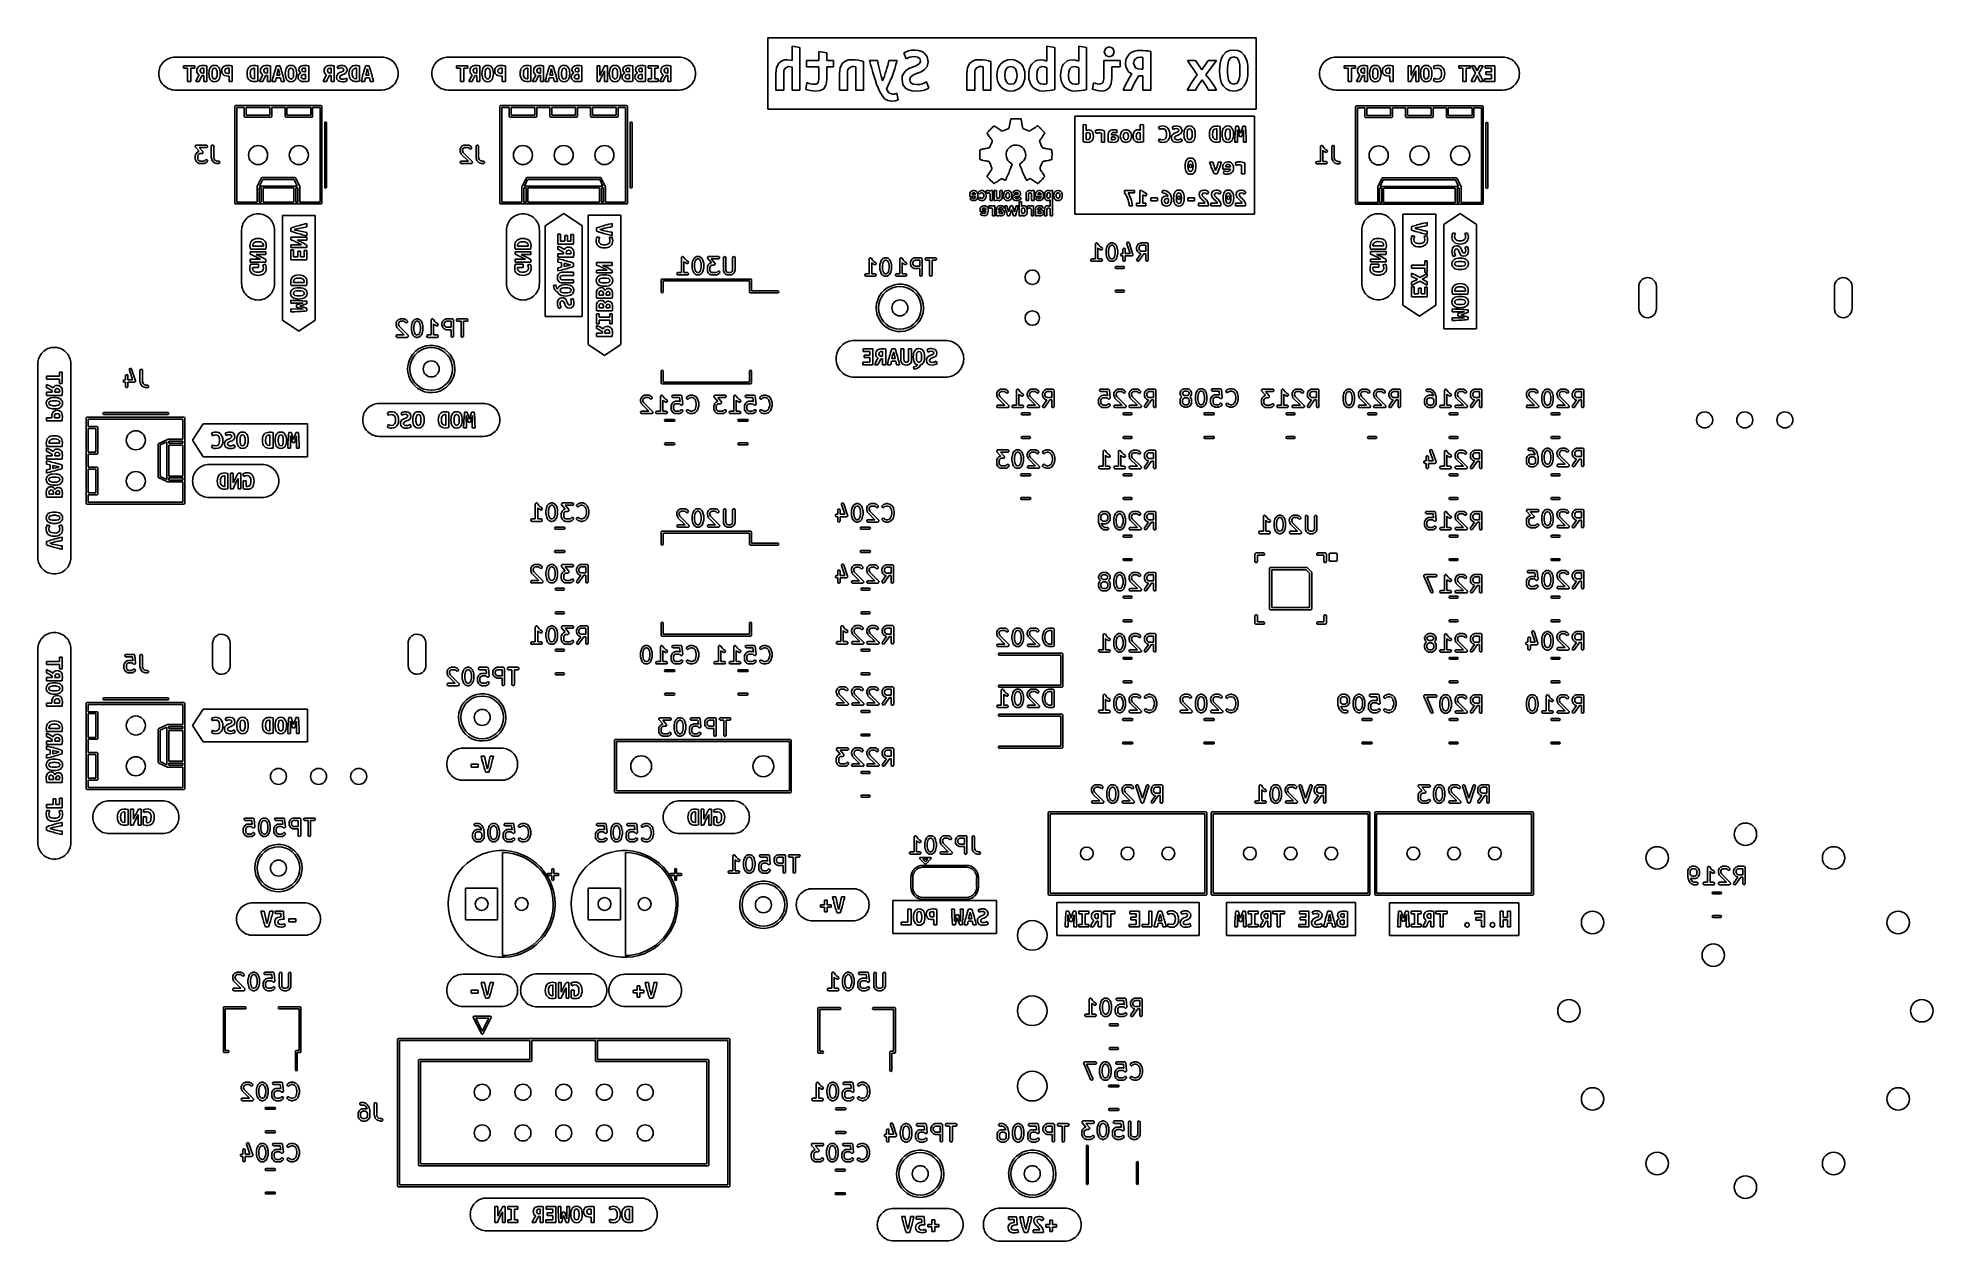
# Model space of a CAD drawing. Extents: x 88 to 206, y -135 to -60.
import ezdxf

# ---------------------------------------------------------------- set-up
doc = ezdxf.new("R2010")
doc.units = 0
doc.layers.add('BLACK', color=7, linetype='CONTINUOUS')

msp = doc.modelspace()

# ---------------------------------------------------------------- linework, layer by layer
at = {"layer": 'BLACK', "linetype": 'CONTINUOUS'}
for p, q in [((133.111, -59.8596), (163.561, -59.8596)), ((133.111, -64.306), (133.111, -59.8596)), ((163.561, -59.8596), (163.561, -64.306)), ((95.3846, -61.4323), (95.4522, -61.3577)), ((95.4522, -61.3577), (95.5267, -61.2902)), ((95.5267, -61.2902), (95.6076, -61.2302)), ((95.6076, -61.2302), (95.6939, -61.1785)), ((95.6939, -61.1785), (95.7848, -61.1355)), ((95.7848, -61.1355), (95.8796, -61.1016)), ((95.8796, -61.1016), (95.9772, -61.0771)), ((95.9772, -61.0771), (96.0767, -61.0623)), ((96.0767, -61.0623), (96.1772, -61.0574)), ((96.1772, -61.0574), (109.055, -61.0574)), ((109.055, -61.0574), (109.155, -61.0623)), ((109.155, -61.0623), (109.255, -61.0771)), ((109.255, -61.0771), (109.352, -61.1016)), ((109.352, -61.1016), (109.447, -61.1355)), ((109.447, -61.1355), (109.538, -61.1785)), ((109.538, -61.1785), (109.624, -61.2302)), ((109.624, -61.2302), (109.705, -61.2902)), ((109.705, -61.2902), (109.78, -61.3577)), ((109.78, -61.3577), (109.847, -61.4323)), ((112.407, -61.4323), (112.474, -61.3577)), ((112.474, -61.3577), (112.549, -61.2902)), ((112.549, -61.2902), (112.63, -61.2302)), ((112.63, -61.2302), (112.716, -61.1785)), ((112.716, -61.1785), (112.807, -61.1355)), ((112.807, -61.1355), (112.902, -61.1016)), ((112.902, -61.1016), (112.999, -61.0771)), ((112.999, -61.0771), (113.099, -61.0623)), ((113.099, -61.0623), (113.199, -61.0574)), ((113.199, -61.0574), (127.593, -61.0574)), ((127.593, -61.0574), (127.693, -61.0623)), ((127.693, -61.0623), (127.793, -61.0771)), ((127.793, -61.0771), (127.89, -61.1016)), ((127.89, -61.1016), (127.985, -61.1355)), ((127.985, -61.1355), (128.076, -61.1785)), ((128.076, -61.1785), (128.162, -61.2302)), ((128.162, -61.2302), (128.243, -61.2902)), ((128.243, -61.2902), (128.318, -61.3577)), ((128.318, -61.3577), (128.385, -61.4323)), ((134.001, -61.2831), (133.779, -61.4577)), ((134.157, -61.237), (134.001, -61.2831)), ((134.346, -61.2216), (134.157, -61.237)), ((134.493, -61.2394), (134.346, -61.2216)), ((134.636, -61.2771), (134.493, -61.2394)), ((135.124, -60.4556), (134.636, -60.3723)), ((134.636, -60.3723), (134.636, -61.2771)), ((135.124, -63.1266), (135.124, -60.4556)), ((136.303, -61.2613), (135.521, -61.2613)), ((135.521, -61.2613), (135.521, -61.6661)), ((136.791, -60.793), (136.303, -60.7136)), ((136.303, -60.7136), (136.303, -61.2613)), ((136.791, -61.2613), (136.791, -60.793)), ((137.216, -61.2613), (136.791, -61.2613)), ((137.216, -61.6661), (137.216, -61.2613)), ((137.982, -61.2831), (137.749, -61.4577)), ((138.147, -61.237), (137.982, -61.2831)), ((138.351, -61.2216), (138.147, -61.237)), ((138.568, -61.2295), (138.351, -61.2216)), ((138.769, -61.2533), (138.568, -61.2295)), ((138.946, -61.2861), (138.769, -61.2533)), ((139.093, -61.3208), (138.946, -61.2861)), ((139.093, -63.1266), (139.093, -61.3208)), ((139.954, -61.2613), (139.454, -61.2613)), ((139.454, -61.2613), (139.528, -61.5207)), ((140.023, -61.5788), (139.954, -61.2613)), ((140.672, -61.2613), (140.591, -61.5748)), ((141.18, -61.2613), (140.672, -61.2613)), ((141.107, -61.5273), (141.18, -61.2613)), ((141.881, -60.666), (141.597, -60.7811)), ((141.597, -60.7811), (141.74, -61.1581)), ((141.74, -61.1581), (141.96, -61.0628)), ((142.064, -60.6273), (141.881, -60.666)), ((141.96, -61.0628), (142.24, -61.0231)), ((142.276, -60.6144), (142.064, -60.6273)), ((142.24, -61.0231), (142.456, -61.0545)), ((142.519, -60.636), (142.276, -60.6144)), ((142.456, -61.0545), (142.586, -61.1484)), ((142.589, -61.4299), (142.488, -61.5252)), ((142.725, -60.7008), (142.519, -60.636)), ((142.586, -61.1484), (142.629, -61.3049)), ((142.629, -61.3049), (142.589, -61.4299)), ((142.893, -60.8088), (142.725, -60.7008)), ((143.061, -61.041), (142.893, -60.8088)), ((143.054, -61.6403), (143.117, -61.3486)), ((143.117, -61.3486), (143.061, -61.041)), ((145.919, -61.2831), (145.687, -61.4577)), ((146.085, -61.237), (145.919, -61.2831)), ((146.288, -61.2216), (146.085, -61.237)), ((146.506, -61.2295), (146.288, -61.2216)), ((146.707, -61.2533), (146.506, -61.2295)), ((146.884, -61.2861), (146.707, -61.2533)), ((147.03, -61.3208), (146.884, -61.2861)), ((147.03, -63.1266), (147.03, -61.3208)), ((147.764, -61.3674), (147.636, -61.4815)), ((147.913, -61.2831), (147.764, -61.3674)), ((148.082, -61.231), (147.913, -61.2831)), ((148.269, -61.2136), (148.082, -61.231)), ((148.452, -61.231), (148.269, -61.2136)), ((148.622, -61.2831), (148.452, -61.231)), ((148.773, -61.3674), (148.622, -61.2831)), ((148.902, -61.4815), (148.773, -61.3674)), ((149.804, -61.291), (149.572, -61.4895)), ((149.954, -61.2389), (149.804, -61.291)), ((150.126, -61.2216), (149.954, -61.2389)), ((150.316, -61.2394), (150.126, -61.2216)), ((150.515, -61.3049), (150.316, -61.2394)), ((150.515, -60.3723), (150.515, -61.3049)), ((151.003, -60.4556), (150.515, -60.3723)), ((151.003, -63.071), (151.003, -60.4556)), ((151.789, -61.291), (151.557, -61.4895)), ((151.939, -61.2389), (151.789, -61.291)), ((152.11, -61.2216), (151.939, -61.2389)), ((152.301, -61.2394), (152.11, -61.2216)), ((152.499, -61.3049), (152.301, -61.2394)), ((152.499, -60.3723), (152.499, -61.3049)), ((152.987, -60.4556), (152.499, -60.3723)), ((152.987, -63.071), (152.987, -60.4556)), ((154.071, -61.2613), (154.071, -62.4162)), ((155.075, -61.2613), (154.071, -61.2613)), ((154.182, -60.4953), (154.091, -60.7255)), ((154.091, -60.7255), (154.182, -60.9517)), ((154.4, -60.412), (154.182, -60.4953)), ((154.182, -60.9517), (154.4, -61.035)), ((154.617, -60.4953), (154.4, -60.412)), ((154.4, -61.035), (154.617, -60.9517)), ((154.706, -60.7255), (154.617, -60.4953)), ((154.617, -60.9517), (154.706, -60.7255)), ((155.075, -61.6661), (155.075, -61.2613)), ((155.441, -61.2548), (155.424, -61.4478)), ((155.49, -61.0886), (155.441, -61.2548)), ((155.678, -60.8366), (155.49, -61.0886)), ((155.813, -60.7503), (155.678, -60.8366)), ((155.972, -60.6898), (155.813, -60.7503)), ((155.92, -61.4438), (155.95, -61.2752)), ((155.95, -61.2752), (156.039, -61.1581)), ((156.152, -60.654), (155.972, -60.6898)), ((156.039, -61.1581), (156.177, -61.0896)), ((156.353, -60.6421), (156.152, -60.654)), ((156.177, -61.0896), (156.353, -61.0668)), ((156.492, -60.6461), (156.353, -60.6421)), ((156.353, -61.0668), (156.42, -61.0688)), ((156.42, -61.0688), (156.5, -61.0787)), ((156.658, -60.656), (156.492, -60.6461)), ((156.5, -61.0787), (156.5, -61.8169)), ((156.831, -60.6759), (156.658, -60.656)), ((156.988, -60.7056), (156.831, -60.6759)), ((156.988, -63.1266), (156.988, -60.7056)), ((159.782, -61.2613), (159.286, -61.2613)), ((159.286, -61.2613), (159.889, -62.1582)), ((160.163, -61.8447), (159.782, -61.2613)), ((160.576, -61.2613), (160.163, -61.8447)), ((160.433, -62.1661), (161.088, -61.2613)), ((161.088, -61.2613), (160.576, -61.2613)), ((161.335, -61.3392), (161.292, -61.5982)), ((161.405, -61.119), (161.335, -61.3392)), ((161.504, -60.9378), (161.405, -61.119)), ((161.678, -60.7581), (161.504, -60.9378)), ((161.898, -60.6503), (161.678, -60.7581)), ((161.788, -61.5609), (161.844, -61.289)), ((161.844, -61.289), (161.961, -61.1065)), ((162.163, -60.6144), (161.898, -60.6503)), ((161.961, -61.1065), (162.163, -61.039)), ((162.421, -60.6503), (162.163, -60.6144)), ((162.163, -61.039), (162.366, -61.1065)), ((162.366, -61.1065), (162.483, -61.291)), ((162.638, -60.7581), (162.421, -60.6503)), ((162.483, -61.291), (162.538, -61.5629)), ((162.814, -60.9378), (162.638, -60.7581)), ((162.916, -61.119), (162.814, -60.9378)), ((162.99, -61.3392), (162.916, -61.119)), ((163.034, -61.5982), (162.99, -61.3392)), ((167.738, -61.4323), (167.806, -61.3577)), ((167.806, -61.3577), (167.88, -61.2902)), ((167.88, -61.2902), (167.961, -61.2302)), ((167.961, -61.2302), (168.047, -61.1785)), ((168.047, -61.1785), (168.138, -61.1355)), ((168.138, -61.1355), (168.233, -61.1016)), ((168.233, -61.1016), (168.331, -61.0771)), ((168.331, -61.0771), (168.43, -61.0623)), ((168.43, -61.0623), (168.531, -61.0574)), ((168.531, -61.0574), (178.941, -61.0574)), ((178.941, -61.0574), (179.042, -61.0623)), ((179.042, -61.0623), (179.141, -61.0771)), ((179.141, -61.0771), (179.239, -61.1016)), ((179.239, -61.1016), (179.334, -61.1355)), ((179.334, -61.1355), (179.425, -61.1785)), ((179.425, -61.1785), (179.511, -61.2302)), ((179.511, -61.2302), (179.592, -61.2902)), ((179.592, -61.2902), (179.666, -61.3577)), ((179.666, -61.3577), (179.734, -61.4323)), ((95.1518, -62.0828), (95.1568, -61.9823)), ((95.1568, -62.1833), (95.1518, -62.0828)), ((95.1568, -61.9823), (95.1715, -61.8828)), ((95.1715, -62.2828), (95.1568, -62.1833)), ((95.1715, -61.8828), (95.196, -61.7851)), ((95.196, -62.3805), (95.1715, -62.2828)), ((95.196, -61.7851), (95.2299, -61.6904)), ((95.2299, -62.4752), (95.196, -62.3805)), ((95.2299, -61.6904), (95.2729, -61.5994)), ((95.2729, -62.5662), (95.2299, -62.4752)), ((95.2729, -61.5994), (95.3246, -61.5131)), ((95.3246, -62.6525), (95.2729, -62.5662)), ((95.3246, -61.5131), (95.3846, -61.4323)), ((96.6899, -61.5923), (96.6899, -61.7542)), ((97.4042, -61.5923), (96.6899, -61.5923)), ((96.6899, -61.7542), (96.9486, -61.7542)), ((96.9486, -61.7542), (96.9486, -62.5749)), ((96.9486, -62.5749), (97.1455, -62.5749)), ((97.1455, -62.5749), (97.1455, -61.7542)), ((97.1455, -61.7542), (97.4042, -61.7542)), ((97.4042, -61.7542), (97.4042, -61.5923)), ((97.5066, -62.4709), (97.4614, -62.5749)), ((97.4614, -62.5749), (97.6662, -62.5749)), ((97.5614, -62.3614), (97.5066, -62.4709)), ((97.533, -61.8262), (97.5265, -61.9034)), ((97.5265, -61.9034), (97.5352, -61.9852)), ((97.5527, -61.7597), (97.533, -61.8262)), ((97.5352, -61.9852), (97.5614, -62.059)), ((97.6281, -61.6589), (97.5527, -61.7597)), ((97.5614, -62.059), (97.6078, -62.1205)), ((97.6201, -62.2566), (97.5614, -62.3614)), ((97.6078, -62.1205), (97.6773, -62.1653)), ((97.6773, -62.1653), (97.6201, -62.2566)), ((97.682, -61.6244), (97.6281, -61.6589)), ((97.6662, -62.5749), (97.7057, -62.4815)), ((97.7455, -61.6002), (97.682, -61.6244)), ((97.7057, -62.4815), (97.7511, -62.3916)), ((97.7249, -61.9018), (97.7368, -61.8344)), ((97.7694, -62.0122), (97.7249, -61.9018)), ((97.7368, -61.8344), (97.7725, -61.7875)), ((97.8178, -61.5859), (97.7455, -61.6002)), ((97.7511, -62.3916), (97.8013, -62.3029)), ((97.8277, -62.0413), (97.7694, -62.0122)), ((97.7725, -61.7875), (97.8277, -61.7601)), ((97.8013, -62.3029), (97.8551, -62.213)), ((97.8979, -61.5811), (97.8178, -61.5859)), ((97.8277, -61.7601), (97.8979, -61.751)), ((97.9138, -62.051), (97.8277, -62.0413)), ((97.8551, -62.213), (97.9567, -62.213)), ((97.9535, -61.5827), (97.8979, -61.5811)), ((97.8979, -61.751), (97.9249, -61.7518)), ((97.9567, -62.051), (97.9138, -62.051)), ((97.9249, -61.7518), (97.9567, -61.7558)), ((98.0202, -61.5867), (97.9535, -61.5827)), ((97.9567, -61.7558), (97.9567, -62.051)), ((97.9567, -62.213), (97.9567, -62.5749)), ((97.9567, -62.5749), (98.1519, -62.5749)), ((98.0892, -61.5946), (98.0202, -61.5867)), ((98.1519, -61.6065), (98.0892, -61.5946)), ((98.1519, -62.5749), (98.1519, -61.6065)), ((98.2862, -61.9636), (98.2805, -62.0828)), ((98.2805, -62.0828), (98.2863, -62.202)), ((98.3032, -61.86), (98.2862, -61.9636)), ((98.2863, -62.202), (98.3036, -62.3056)), ((98.3314, -61.7719), (98.3032, -61.86)), ((98.3036, -62.3056), (98.3323, -62.3937)), ((98.371, -61.6994), (98.3314, -61.7719)), ((98.3323, -62.3937), (98.3726, -62.4662)), ((98.4405, -61.6275), (98.371, -61.6994)), ((98.3726, -62.4662), (98.4425, -62.5381)), ((98.5284, -61.5844), (98.4405, -61.6275)), ((98.4425, -62.5381), (98.5292, -62.5812)), ((98.479, -62.0828), (98.4804, -62.0135)), ((98.4804, -62.1519), (98.479, -62.0828)), ((98.4804, -62.0135), (98.4845, -61.9487)), ((98.4845, -62.2161), (98.4804, -62.1519)), ((98.4845, -61.9487), (98.5068, -61.8399)), ((98.5068, -62.3249), (98.4845, -62.2161)), ((98.5068, -61.8399), (98.5536, -61.7669)), ((98.5544, -62.3987), (98.5068, -62.3249)), ((98.6345, -61.57), (98.5284, -61.5844)), ((98.5292, -62.5812), (98.633, -62.5956)), ((98.5536, -61.7669), (98.6345, -61.7399)), ((98.6345, -62.4257), (98.5544, -62.3987)), ((98.633, -62.5956), (98.7392, -62.5812)), ((98.7376, -61.5844), (98.6345, -61.57)), ((98.6345, -61.7399), (98.7155, -61.7669)), ((98.7155, -62.3987), (98.6345, -62.4257)), ((98.7155, -61.7669), (98.7623, -61.8407)), ((98.7623, -62.3257), (98.7155, -62.3987)), ((98.8243, -61.6275), (98.7376, -61.5844)), ((98.7392, -62.5812), (98.8273, -62.5381)), ((98.7623, -61.8407), (98.7846, -61.9494)), ((98.7846, -62.2169), (98.7623, -62.3257)), ((98.7846, -61.9494), (98.7887, -62.0137)), ((98.7887, -62.1521), (98.7846, -62.2169)), ((98.7887, -62.0137), (98.7901, -62.0828)), ((98.7901, -62.0828), (98.7887, -62.1521)), ((98.8949, -61.6994), (98.8243, -61.6275)), ((98.8273, -62.5381), (98.8973, -62.4662)), ((98.9359, -61.7719), (98.8949, -61.6994)), ((98.8973, -62.4662), (98.9372, -62.3937)), ((98.9651, -61.86), (98.9359, -61.7719)), ((98.9372, -62.3937), (98.9657, -62.3056)), ((98.9827, -61.9636), (98.9651, -61.86)), ((98.9657, -62.3056), (98.9829, -62.202)), ((98.9886, -62.0828), (98.9827, -61.9636)), ((98.9829, -62.202), (98.9886, -62.0828)), ((99.0873, -61.8042), (99.0759, -61.9098)), ((99.0759, -61.9098), (99.0874, -62.0164)), ((99.1217, -61.7203), (99.0873, -61.8042)), ((99.0874, -62.0164), (99.1221, -62.1013)), ((99.1791, -61.6581), (99.1217, -61.7203)), ((99.1221, -62.1013), (99.1799, -62.1646)), ((99.2572, -61.6154), (99.1791, -61.6581)), ((99.1799, -62.1646), (99.2588, -62.2082)), ((99.354, -61.5897), (99.2572, -61.6154)), ((99.2588, -62.2082), (99.357, -62.2344)), ((99.2759, -61.9082), (99.2876, -61.835)), ((99.2878, -61.9854), (99.2759, -61.9082)), ((99.2876, -61.835), (99.3227, -61.7867)), ((99.3235, -62.036), (99.2878, -61.9854)), ((99.3227, -61.7867), (99.3773, -61.7599)), ((99.3827, -62.0639), (99.3235, -62.036)), ((99.4696, -61.5811), (99.354, -61.5897)), ((99.357, -62.2344), (99.4743, -62.2431)), ((99.3773, -61.7599), (99.4474, -61.751)), ((99.4648, -62.0733), (99.3827, -62.0639)), ((99.4474, -61.751), (99.4958, -61.7518)), ((99.5442, -62.0733), (99.4648, -62.0733)), ((99.5315, -61.5827), (99.4696, -61.5811)), ((99.4743, -62.2431), (99.5442, -62.2431)), ((99.4958, -61.7518), (99.5442, -61.7558)), ((99.6029, -61.5867), (99.5315, -61.5827)), ((99.5442, -61.7558), (99.5442, -62.0733)), ((99.5442, -62.2431), (99.5442, -62.5749)), ((99.5442, -62.5749), (99.7394, -62.5749)), ((99.6752, -61.5938), (99.6029, -61.5867)), ((99.7394, -61.605), (99.6752, -61.5938)), ((99.7394, -62.5749), (99.7394, -61.605)), ((100.67, -61.9592), (100.662, -62.0828)), ((100.662, -62.0828), (100.67, -62.2092)), ((100.693, -61.855), (100.67, -61.9592)), ((100.67, -62.2092), (100.696, -62.3154)), ((100.73, -61.7689), (100.693, -61.855)), ((100.696, -62.3154), (100.737, -62.4025)), ((100.779, -61.6994), (100.73, -61.7689)), ((100.737, -62.4025), (100.79, -62.4717)), ((100.841, -61.6464), (100.779, -61.6994)), ((100.79, -62.4717), (100.856, -62.5239)), ((100.915, -61.6097), (100.841, -61.6464)), ((100.856, -62.5239), (100.934, -62.5598)), ((100.86, -62.0828), (100.87, -61.959)), ((100.863, -62.1528), (100.86, -62.0828)), ((100.872, -62.2169), (100.863, -62.1528)), ((100.87, -61.959), (100.903, -61.8526)), ((100.912, -62.3225), (100.872, -62.2169)), ((100.903, -61.8526), (100.968, -61.7788)), ((100.985, -62.3924), (100.912, -62.3225)), ((100.999, -61.5883), (100.915, -61.6097)), ((100.934, -62.5598), (101.022, -62.5807)), ((100.968, -61.7788), (101.075, -61.751)), ((101.097, -62.4178), (100.985, -62.3924)), ((101.092, -61.5811), (100.999, -61.5883)), ((101.022, -62.5807), (101.117, -62.5876)), ((101.075, -61.751), (101.103, -61.7518)), ((101.202, -61.5859), (101.092, -61.5811)), ((101.114, -62.4178), (101.097, -62.4178)), ((101.103, -61.7518), (101.132, -61.7558)), ((101.132, -62.4162), (101.114, -62.4178)), ((101.117, -62.5876), (101.22, -62.5821)), ((101.132, -61.7558), (101.132, -62.4162)), ((101.327, -61.605), (101.202, -61.5859)), ((101.22, -62.5821), (101.327, -62.5638)), ((101.327, -62.5638), (101.327, -61.605)), ((101.475, -62.4709), (101.43, -62.5749)), ((101.43, -62.5749), (101.635, -62.5749)), ((101.53, -62.3614), (101.475, -62.4709)), ((101.502, -61.8262), (101.495, -61.9034)), ((101.495, -61.9034), (101.504, -61.9852)), ((101.521, -61.7597), (101.502, -61.8262)), ((101.504, -61.9852), (101.53, -62.059)), ((101.597, -61.6589), (101.521, -61.7597)), ((101.53, -62.059), (101.577, -62.1205)), ((101.589, -62.2566), (101.53, -62.3614)), ((101.577, -62.1205), (101.646, -62.1653)), ((101.646, -62.1653), (101.589, -62.2566)), ((101.651, -61.6244), (101.597, -61.6589)), ((101.635, -62.5749), (101.674, -62.4815)), ((101.714, -61.6002), (101.651, -61.6244)), ((101.674, -62.4815), (101.72, -62.3916)), ((101.694, -61.9018), (101.706, -61.8344)), ((101.738, -62.0122), (101.694, -61.9018)), ((101.706, -61.8344), (101.741, -61.7875)), ((101.787, -61.5859), (101.714, -61.6002)), ((101.72, -62.3916), (101.77, -62.3029)), ((101.796, -62.0413), (101.738, -62.0122)), ((101.741, -61.7875), (101.796, -61.7601)), ((101.77, -62.3029), (101.824, -62.213)), ((101.867, -61.5811), (101.787, -61.5859)), ((101.796, -61.7601), (101.867, -61.751)), ((101.883, -62.051), (101.796, -62.0413)), ((101.824, -62.213), (101.925, -62.213)), ((101.922, -61.5827), (101.867, -61.5811)), ((101.867, -61.751), (101.894, -61.7518)), ((101.925, -62.051), (101.883, -62.051)), ((101.894, -61.7518), (101.925, -61.7558)), ((101.989, -61.5867), (101.922, -61.5827)), ((101.925, -61.7558), (101.925, -62.051)), ((101.925, -62.213), (101.925, -62.5749)), ((101.925, -62.5749), (102.121, -62.5749)), ((102.058, -61.5946), (101.989, -61.5867)), ((102.121, -61.6065), (102.058, -61.5946)), ((102.121, -62.5749), (102.121, -61.6065)), ((102.247, -62.4635), (102.221, -62.5749)), ((102.221, -62.5749), (102.43, -62.5749)), ((102.273, -62.3553), (102.247, -62.4635)), ((102.3, -62.2504), (102.273, -62.3553)), ((102.327, -62.1487), (102.3, -62.2504)), ((102.355, -62.0503), (102.327, -62.1487)), ((102.389, -61.9308), (102.355, -62.0503)), ((102.424, -61.8147), (102.389, -61.9308)), ((102.459, -61.7019), (102.424, -61.8147)), ((102.43, -62.5749), (102.476, -62.3479)), ((102.494, -61.5923), (102.459, -61.7019)), ((102.476, -62.3479), (102.738, -62.3479)), ((102.706, -61.5923), (102.494, -61.5923)), ((102.51, -62.186), (102.529, -62.0844)), ((102.702, -62.186), (102.51, -62.186)), ((102.529, -62.0844), (102.55, -61.9868)), ((102.55, -61.9868), (102.576, -61.8883)), ((102.576, -61.8883), (102.605, -61.7828)), ((102.605, -61.7828), (102.634, -61.8883)), ((102.634, -61.8883), (102.66, -61.9868)), ((102.66, -61.9868), (102.682, -62.0844)), ((102.682, -62.0844), (102.702, -62.186)), ((102.74, -61.701), (102.706, -61.5923)), ((102.738, -62.3479), (102.783, -62.5749)), ((102.774, -61.8127), (102.74, -61.701)), ((102.809, -61.9276), (102.774, -61.8127)), ((102.783, -62.5749), (102.986, -62.5749)), ((102.845, -62.0455), (102.809, -61.9276)), ((102.873, -62.1431), (102.845, -62.0455)), ((102.901, -62.2449), (102.873, -62.1431)), ((102.93, -62.3508), (102.901, -62.2449)), ((102.958, -62.4608), (102.93, -62.3508)), ((102.986, -62.5749), (102.958, -62.4608)), ((103.049, -61.9636), (103.043, -62.0828)), ((103.043, -62.0828), (103.049, -62.202)), ((103.066, -61.86), (103.049, -61.9636)), ((103.049, -62.202), (103.066, -62.3056)), ((103.094, -61.7719), (103.066, -61.86)), ((103.066, -62.3056), (103.095, -62.3937)), ((103.134, -61.6994), (103.094, -61.7719)), ((103.095, -62.3937), (103.135, -62.4662)), ((103.203, -61.6275), (103.134, -61.6994)), ((103.135, -62.4662), (103.205, -62.5381)), ((103.291, -61.5844), (103.203, -61.6275)), ((103.205, -62.5381), (103.292, -62.5812)), ((103.241, -62.0828), (103.243, -62.0135)), ((103.243, -62.1519), (103.241, -62.0828)), ((103.243, -62.0135), (103.247, -61.9487)), ((103.247, -62.2161), (103.243, -62.1519)), ((103.247, -61.9487), (103.269, -61.8399)), ((103.269, -62.3249), (103.247, -62.2161)), ((103.269, -61.8399), (103.316, -61.7669)), ((103.317, -62.3987), (103.269, -62.3249)), ((103.397, -61.57), (103.291, -61.5844)), ((103.292, -62.5812), (103.395, -62.5956)), ((103.316, -61.7669), (103.397, -61.7399)), ((103.397, -62.4257), (103.317, -62.3987)), ((103.395, -62.5956), (103.502, -62.5812)), ((103.5, -61.5844), (103.397, -61.57)), ((103.397, -61.7399), (103.478, -61.7669)), ((103.478, -62.3987), (103.397, -62.4257)), ((103.478, -61.7669), (103.525, -61.8407)), ((103.525, -62.3257), (103.478, -62.3987)), ((103.587, -61.6275), (103.5, -61.5844)), ((103.502, -62.5812), (103.59, -62.5381)), ((103.525, -61.8407), (103.547, -61.9494)), ((103.547, -62.2169), (103.525, -62.3257)), ((103.547, -61.9494), (103.551, -62.0137)), ((103.551, -62.1521), (103.547, -62.2169)), ((103.551, -62.0137), (103.553, -62.0828)), ((103.553, -62.0828), (103.551, -62.1521)), ((103.657, -61.6994), (103.587, -61.6275)), ((103.59, -62.5381), (103.66, -62.4662)), ((103.698, -61.7719), (103.657, -61.6994)), ((103.66, -62.4662), (103.7, -62.3937)), ((103.728, -61.86), (103.698, -61.7719)), ((103.7, -62.3937), (103.728, -62.3056)), ((103.745, -61.9636), (103.728, -61.86)), ((103.728, -62.3056), (103.745, -62.202)), ((103.751, -62.0828), (103.745, -61.9636)), ((103.745, -62.202), (103.751, -62.0828)), ((103.852, -62.2114), (103.843, -62.2781)), ((103.843, -62.2781), (103.851, -62.3596)), ((103.851, -62.3596), (103.873, -62.4265)), ((103.879, -62.1479), (103.852, -62.2114)), ((103.873, -62.4265), (103.955, -62.5217)), ((103.931, -62.0923), (103.879, -62.1479)), ((103.903, -61.7478), (103.889, -61.8399)), ((103.889, -61.8399), (103.898, -61.9058)), ((103.898, -61.9058), (103.923, -61.9637)), ((103.957, -61.6645), (103.903, -61.7478)), ((103.923, -61.9637), (104.015, -62.0495)), ((104.015, -62.0495), (103.931, -62.0923)), ((103.955, -62.5217), (104.011, -62.5523)), ((104.067, -61.6042), (103.957, -61.6645)), ((104.011, -62.5523), (104.077, -62.5725)), ((104.035, -62.2781), (104.08, -62.1757)), ((104.051, -62.3487), (104.035, -62.2781)), ((104.092, -62.3916), (104.051, -62.3487)), ((104.147, -61.5869), (104.067, -61.6042)), ((104.077, -62.5725), (104.151, -62.5839)), ((104.08, -61.8605), (104.091, -61.8042)), ((104.118, -61.9502), (104.08, -61.8605)), ((104.08, -62.1757), (104.202, -62.1447)), ((104.091, -61.8042), (104.121, -61.7709)), ((104.148, -62.4122), (104.092, -62.3916)), ((104.23, -61.9828), (104.118, -61.9502)), ((104.121, -61.7709), (104.165, -61.755)), ((104.248, -61.5811), (104.147, -61.5869)), ((104.213, -62.4178), (104.148, -62.4122)), ((104.151, -62.5839), (104.229, -62.5876)), ((104.165, -61.755), (104.218, -61.751)), ((104.202, -62.1447), (104.307, -62.1447)), ((104.261, -62.4162), (104.213, -62.4178)), ((104.218, -61.751), (104.264, -61.7526)), ((104.229, -62.5876), (104.295, -62.5858)), ((104.307, -61.9828), (104.23, -61.9828)), ((104.38, -61.5883), (104.248, -61.5811)), ((104.307, -62.4114), (104.261, -62.4162)), ((104.264, -61.7526), (104.307, -61.7574)), ((104.295, -62.5858), (104.364, -62.5805)), ((104.307, -61.7574), (104.307, -61.9828)), ((104.307, -62.1447), (104.307, -62.4114)), ((104.364, -62.5805), (104.433, -62.5716)), ((104.502, -61.605), (104.38, -61.5883)), ((104.433, -62.5716), (104.502, -62.559)), ((104.502, -62.559), (104.502, -61.605)), ((105.444, -62.4709), (105.399, -62.5749)), ((105.399, -62.5749), (105.604, -62.5749)), ((105.499, -62.3614), (105.444, -62.4709)), ((105.471, -61.8262), (105.464, -61.9034)), ((105.464, -61.9034), (105.473, -61.9852)), ((105.49, -61.7597), (105.471, -61.8262)), ((105.473, -61.9852), (105.499, -62.059)), ((105.566, -61.6589), (105.49, -61.7597)), ((105.499, -62.059), (105.545, -62.1205)), ((105.558, -62.2566), (105.499, -62.3614)), ((105.545, -62.1205), (105.615, -62.1653)), ((105.615, -62.1653), (105.558, -62.2566)), ((105.62, -61.6244), (105.566, -61.6589)), ((105.604, -62.5749), (105.643, -62.4815)), ((105.683, -61.6002), (105.62, -61.6244)), ((105.643, -62.4815), (105.689, -62.3916)), ((105.662, -61.9018), (105.674, -61.8344)), ((105.707, -62.0122), (105.662, -61.9018)), ((105.674, -61.8344), (105.71, -61.7875)), ((105.755, -61.5859), (105.683, -61.6002)), ((105.689, -62.3916), (105.739, -62.3029)), ((105.765, -62.0413), (105.707, -62.0122)), ((105.71, -61.7875), (105.765, -61.7601)), ((105.739, -62.3029), (105.793, -62.213)), ((105.835, -61.5811), (105.755, -61.5859)), ((105.765, -61.7601), (105.835, -61.751)), ((105.851, -62.051), (105.765, -62.0413)), ((105.793, -62.213), (105.894, -62.213)), ((105.891, -61.5827), (105.835, -61.5811)), ((105.835, -61.751), (105.862, -61.7518)), ((105.894, -62.051), (105.851, -62.051)), ((105.862, -61.7518), (105.894, -61.7558)), ((105.958, -61.5867), (105.891, -61.5827)), ((105.894, -61.7558), (105.894, -62.051)), ((105.894, -62.213), (105.894, -62.5749)), ((105.894, -62.5749), (106.089, -62.5749)), ((106.027, -61.5946), (105.958, -61.5867)), ((106.089, -61.6065), (106.027, -61.5946)), ((106.089, -62.5749), (106.089, -61.6065)), ((106.245, -62.2326), (106.239, -62.3066)), ((106.239, -62.3066), (106.261, -62.4291)), ((106.266, -62.1725), (106.245, -62.2326)), ((106.261, -62.4291), (106.328, -62.5202)), ((106.335, -62.0836), (106.266, -62.1725)), ((106.397, -61.5907), (106.283, -61.6367)), ((106.283, -61.6367), (106.34, -61.7875)), ((106.328, -62.5202), (106.398, -62.562)), ((106.427, -62.0264), (106.335, -62.0836)), ((106.34, -61.7875), (106.428, -61.7494)), ((106.47, -61.5752), (106.397, -61.5907)), ((106.398, -62.562), (106.489, -62.5872)), ((106.523, -61.9875), (106.427, -62.0264)), ((106.428, -61.7494), (106.54, -61.7335)), ((106.434, -62.305), (106.451, -62.2511)), ((106.441, -62.3519), (106.434, -62.305)), ((106.467, -62.3932), (106.441, -62.3519)), ((106.451, -62.2511), (106.496, -62.209)), ((106.519, -62.4217), (106.467, -62.3932)), ((106.555, -61.57), (106.47, -61.5752)), ((106.489, -62.5872), (106.601, -62.5956)), ((106.496, -62.209), (106.556, -62.1757)), ((106.601, -62.432), (106.519, -62.4217)), ((106.584, -61.9637), (106.523, -61.9875)), ((106.54, -61.7335), (106.627, -61.7461)), ((106.652, -61.5787), (106.555, -61.57)), ((106.556, -62.1757), (106.623, -62.1479)), ((106.64, -61.9344), (106.584, -61.9637)), ((106.68, -62.4265), (106.601, -62.432)), ((106.601, -62.5956), (106.711, -62.589)), ((106.623, -62.1479), (106.715, -62.1114)), ((106.627, -61.7461), (106.679, -61.7836)), ((106.68, -61.8963), (106.64, -61.9344)), ((106.734, -61.6046), (106.652, -61.5787)), ((106.679, -61.7836), (106.696, -61.8463)), ((106.696, -61.8463), (106.68, -61.8963)), ((106.746, -62.4098), (106.68, -62.4265)), ((106.711, -62.589), (106.796, -62.5694)), ((106.715, -62.1114), (106.801, -62.059)), ((106.801, -61.6478), (106.734, -61.6046)), ((106.848, -62.3622), (106.746, -62.4098)), ((106.796, -62.5694), (106.905, -62.5209)), ((106.869, -61.7407), (106.801, -61.6478)), ((106.801, -62.059), (106.866, -61.9804)), ((106.905, -62.5209), (106.848, -62.3622)), ((106.866, -61.9804), (106.891, -61.8637)), ((106.891, -61.8637), (106.869, -61.7407)), ((107.02, -61.9592), (107.012, -62.0828)), ((107.012, -62.0828), (107.02, -62.2092)), ((107.043, -61.855), (107.02, -61.9592)), ((107.02, -62.2092), (107.046, -62.3154)), ((107.08, -61.7689), (107.043, -61.855)), ((107.046, -62.3154), (107.087, -62.4025)), ((107.129, -61.6994), (107.08, -61.7689)), ((107.087, -62.4025), (107.14, -62.4717)), ((107.191, -61.6464), (107.129, -61.6994)), ((107.14, -62.4717), (107.206, -62.5239)), ((107.265, -61.6097), (107.191, -61.6464)), ((107.206, -62.5239), (107.284, -62.5598)), ((107.21, -62.0828), (107.22, -61.959)), ((107.213, -62.1528), (107.21, -62.0828)), ((107.222, -62.2169), (107.213, -62.1528)), ((107.22, -61.959), (107.253, -61.8526)), ((107.262, -62.3225), (107.222, -62.2169)), ((107.253, -61.8526), (107.318, -61.7788)), ((107.335, -62.3924), (107.262, -62.3225)), ((107.349, -61.5883), (107.265, -61.6097)), ((107.284, -62.5598), (107.372, -62.5807)), ((107.318, -61.7788), (107.425, -61.751)), ((107.447, -62.4178), (107.335, -62.3924)), ((107.442, -61.5811), (107.349, -61.5883)), ((107.372, -62.5807), (107.467, -62.5876)), ((107.425, -61.751), (107.453, -61.7518)), ((107.552, -61.5859), (107.442, -61.5811)), ((107.464, -62.4178), (107.447, -62.4178)), ((107.453, -61.7518), (107.482, -61.7558)), ((107.482, -62.4162), (107.464, -62.4178)), ((107.467, -62.5876), (107.57, -62.5821)), ((107.482, -61.7558), (107.482, -62.4162)), ((107.677, -61.605), (107.552, -61.5859)), ((107.57, -62.5821), (107.677, -62.5638)), ((107.677, -62.5638), (107.677, -61.605)), ((107.803, -62.4635), (107.777, -62.5749)), ((107.777, -62.5749), (107.987, -62.5749)), ((107.83, -62.3553), (107.803, -62.4635)), ((107.856, -62.2504), (107.83, -62.3553)), ((107.884, -62.1487), (107.856, -62.2504)), ((107.911, -62.0503), (107.884, -62.1487)), ((107.946, -61.9308), (107.911, -62.0503)), ((107.98, -61.8147), (107.946, -61.9308)), ((108.015, -61.7019), (107.98, -61.8147)), ((107.987, -62.5749), (108.033, -62.3479)), ((108.05, -61.5923), (108.015, -61.7019)), ((108.033, -62.3479), (108.294, -62.3479)), ((108.263, -61.5923), (108.05, -61.5923)), ((108.066, -62.186), (108.085, -62.0844)), ((108.258, -62.186), (108.066, -62.186)), ((108.085, -62.0844), (108.106, -61.9868)), ((108.106, -61.9868), (108.132, -61.8883)), ((108.132, -61.8883), (108.161, -61.7828)), ((108.161, -61.7828), (108.191, -61.8883)), ((108.191, -61.8883), (108.216, -61.9868)), ((108.216, -61.9868), (108.238, -62.0844)), ((108.238, -62.0844), (108.258, -62.186)), ((108.296, -61.701), (108.263, -61.5923)), ((108.294, -62.3479), (108.339, -62.5749)), ((108.331, -61.8127), (108.296, -61.701)), ((108.365, -61.9276), (108.331, -61.8127)), ((108.339, -62.5749), (108.542, -62.5749)), ((108.401, -62.0455), (108.365, -61.9276)), ((108.429, -62.1431), (108.401, -62.0455)), ((108.458, -62.2449), (108.429, -62.1431)), ((108.486, -62.3508), (108.458, -62.2449)), ((108.514, -62.4608), (108.486, -62.3508)), ((108.542, -62.5749), (108.514, -62.4608)), ((109.847, -61.4323), (109.907, -61.5131)), ((109.907, -61.5131), (109.959, -61.5994)), ((109.959, -62.5662), (109.907, -62.6525)), ((109.959, -61.5994), (110.002, -61.6904)), ((110.002, -62.4752), (109.959, -62.5662)), ((110.002, -61.6904), (110.036, -61.7851)), ((110.036, -62.3805), (110.002, -62.4752)), ((110.036, -61.7851), (110.06, -61.8828)), ((110.06, -62.2828), (110.036, -62.3805)), ((110.06, -61.8828), (110.075, -61.9823)), ((110.075, -62.1833), (110.06, -62.2828)), ((110.075, -61.9823), (110.08, -62.0828)), ((110.08, -62.0828), (110.075, -62.1833)), ((112.174, -62.0828), (112.179, -61.9823)), ((112.179, -62.1833), (112.174, -62.0828)), ((112.179, -61.9823), (112.194, -61.8828)), ((112.194, -62.2828), (112.179, -62.1833)), ((112.194, -61.8828), (112.218, -61.7851)), ((112.218, -62.3805), (112.194, -62.2828)), ((112.218, -61.7851), (112.252, -61.6904)), ((112.252, -62.4752), (112.218, -62.3805)), ((112.252, -61.6904), (112.295, -61.5994)), ((112.295, -62.5662), (112.252, -62.4752)), ((112.295, -61.5994), (112.347, -61.5131)), ((112.347, -62.6525), (112.295, -62.5662)), ((112.347, -61.5131), (112.407, -61.4323)), ((113.712, -61.5923), (113.712, -61.7542)), ((114.426, -61.5923), (113.712, -61.5923)), ((113.712, -61.7542), (113.971, -61.7542)), ((113.971, -61.7542), (113.971, -62.5749)), ((113.971, -62.5749), (114.167, -62.5749)), ((114.167, -62.5749), (114.167, -61.7542)), ((114.167, -61.7542), (114.426, -61.7542)), ((114.426, -61.7542), (114.426, -61.5923)), ((114.529, -62.4709), (114.483, -62.5749)), ((114.483, -62.5749), (114.688, -62.5749)), ((114.583, -62.3614), (114.529, -62.4709)), ((114.555, -61.8262), (114.548, -61.9034)), ((114.548, -61.9034), (114.557, -61.9852)), ((114.575, -61.7597), (114.555, -61.8262)), ((114.557, -61.9852), (114.583, -62.059)), ((114.65, -61.6589), (114.575, -61.7597)), ((114.583, -62.059), (114.63, -62.1205)), ((114.642, -62.2566), (114.583, -62.3614)), ((114.63, -62.1205), (114.699, -62.1653)), ((114.699, -62.1653), (114.642, -62.2566)), ((114.704, -61.6244), (114.65, -61.6589)), ((114.688, -62.5749), (114.728, -62.4815)), ((114.768, -61.6002), (114.704, -61.6244)), ((114.728, -62.4815), (114.773, -62.3916)), ((114.747, -61.9018), (114.759, -61.8344)), ((114.791, -62.0122), (114.747, -61.9018)), ((114.759, -61.8344), (114.795, -61.7875)), ((114.84, -61.5859), (114.768, -61.6002)), ((114.773, -62.3916), (114.823, -62.3029)), ((114.85, -62.0413), (114.791, -62.0122)), ((114.795, -61.7875), (114.85, -61.7601)), ((114.823, -62.3029), (114.877, -62.213)), ((114.92, -61.5811), (114.84, -61.5859)), ((114.85, -61.7601), (114.92, -61.751)), ((114.936, -62.051), (114.85, -62.0413)), ((114.877, -62.213), (114.979, -62.213)), ((114.975, -61.5827), (114.92, -61.5811)), ((114.92, -61.751), (114.947, -61.7518)), ((114.979, -62.051), (114.936, -62.051)), ((114.947, -61.7518), (114.979, -61.7558)), ((115.042, -61.5867), (114.975, -61.5827)), ((114.979, -61.7558), (114.979, -62.051)), ((114.979, -62.213), (114.979, -62.5749)), ((114.979, -62.5749), (115.174, -62.5749)), ((115.111, -61.5946), (115.042, -61.5867)), ((115.174, -61.6065), (115.111, -61.5946)), ((115.174, -62.5749), (115.174, -61.6065)), ((115.308, -61.9636), (115.303, -62.0828)), ((115.303, -62.0828), (115.308, -62.202)), ((115.325, -61.86), (115.308, -61.9636)), ((115.308, -62.202), (115.326, -62.3056)), ((115.353, -61.7719), (115.325, -61.86)), ((115.326, -62.3056), (115.354, -62.3937)), ((115.393, -61.6994), (115.353, -61.7719)), ((115.354, -62.3937), (115.395, -62.4662)), ((115.462, -61.6275), (115.393, -61.6994)), ((115.395, -62.4662), (115.464, -62.5381)), ((115.55, -61.5844), (115.462, -61.6275)), ((115.464, -62.5381), (115.551, -62.5812)), ((115.501, -62.0828), (115.502, -62.0135)), ((115.502, -62.1519), (115.501, -62.0828)), ((115.502, -62.0135), (115.506, -61.9487)), ((115.506, -62.2161), (115.502, -62.1519)), ((115.506, -61.9487), (115.529, -61.8399)), ((115.529, -62.3249), (115.506, -62.2161)), ((115.529, -61.8399), (115.576, -61.7669)), ((115.576, -62.3987), (115.529, -62.3249)), ((115.657, -61.57), (115.55, -61.5844)), ((115.551, -62.5812), (115.655, -62.5956)), ((115.576, -61.7669), (115.657, -61.7399)), ((115.657, -62.4257), (115.576, -62.3987)), ((115.655, -62.5956), (115.761, -62.5812)), ((115.76, -61.5844), (115.657, -61.57)), ((115.657, -61.7399), (115.737, -61.7669)), ((115.737, -62.3987), (115.657, -62.4257)), ((115.737, -61.7669), (115.784, -61.8407)), ((115.784, -62.3257), (115.737, -62.3987)), ((115.846, -61.6275), (115.76, -61.5844)), ((115.761, -62.5812), (115.849, -62.5381)), ((115.784, -61.8407), (115.807, -61.9494)), ((115.807, -62.2169), (115.784, -62.3257)), ((115.807, -61.9494), (115.811, -62.0137)), ((115.811, -62.1521), (115.807, -62.2169)), ((115.811, -62.0137), (115.812, -62.0828)), ((115.812, -62.0828), (115.811, -62.1521)), ((115.917, -61.6994), (115.846, -61.6275)), ((115.849, -62.5381), (115.919, -62.4662)), ((115.958, -61.7719), (115.917, -61.6994)), ((115.919, -62.4662), (115.959, -62.3937)), ((115.987, -61.86), (115.958, -61.7719)), ((115.959, -62.3937), (115.988, -62.3056)), ((116.005, -61.9636), (115.987, -61.86)), ((115.988, -62.3056), (116.005, -62.202)), ((116.011, -62.0828), (116.005, -61.9636)), ((116.005, -62.202), (116.011, -62.0828)), ((116.109, -61.8042), (116.098, -61.9098)), ((116.098, -61.9098), (116.109, -62.0164)), ((116.144, -61.7203), (116.109, -61.8042)), ((116.109, -62.0164), (116.144, -62.1013)), ((116.201, -61.6581), (116.144, -61.7203)), ((116.144, -62.1013), (116.202, -62.1646)), ((116.279, -61.6154), (116.201, -61.6581)), ((116.202, -62.1646), (116.281, -62.2082)), ((116.376, -61.5897), (116.279, -61.6154)), ((116.281, -62.2082), (116.379, -62.2344)), ((116.298, -61.9082), (116.31, -61.835)), ((116.31, -61.9854), (116.298, -61.9082)), ((116.31, -61.835), (116.345, -61.7867)), ((116.345, -62.036), (116.31, -61.9854)), ((116.345, -61.7867), (116.399, -61.7599)), ((116.405, -62.0639), (116.345, -62.036)), ((116.492, -61.5811), (116.376, -61.5897)), ((116.379, -62.2344), (116.496, -62.2431)), ((116.399, -61.7599), (116.469, -61.751)), ((116.487, -62.0733), (116.405, -62.0639)), ((116.469, -61.751), (116.518, -61.7518)), ((116.566, -62.0733), (116.487, -62.0733)), ((116.553, -61.5827), (116.492, -61.5811)), ((116.496, -62.2431), (116.566, -62.2431)), ((116.518, -61.7518), (116.566, -61.7558)), ((116.625, -61.5867), (116.553, -61.5827)), ((116.566, -61.7558), (116.566, -62.0733)), ((116.566, -62.2431), (116.566, -62.5749)), ((116.566, -62.5749), (116.761, -62.5749)), ((116.697, -61.5938), (116.625, -61.5867)), ((116.761, -61.605), (116.697, -61.5938)), ((116.761, -62.5749), (116.761, -61.605)), ((117.691, -61.9592), (117.684, -62.0828)), ((117.684, -62.0828), (117.692, -62.2092)), ((117.715, -61.855), (117.691, -61.9592)), ((117.692, -62.2092), (117.718, -62.3154)), ((117.752, -61.7689), (117.715, -61.855)), ((117.718, -62.3154), (117.759, -62.4025)), ((117.801, -61.6994), (117.752, -61.7689)), ((117.759, -62.4025), (117.812, -62.4717)), ((117.863, -61.6464), (117.801, -61.6994)), ((117.812, -62.4717), (117.878, -62.5239)), ((117.937, -61.6097), (117.863, -61.6464)), ((117.878, -62.5239), (117.956, -62.5598)), ((117.882, -62.0828), (117.892, -61.959)), ((117.885, -62.1528), (117.882, -62.0828)), ((117.894, -62.2169), (117.885, -62.1528)), ((117.892, -61.959), (117.925, -61.8526)), ((117.934, -62.3225), (117.894, -62.2169)), ((117.925, -61.8526), (117.99, -61.7788)), ((118.007, -62.3924), (117.934, -62.3225)), ((118.021, -61.5883), (117.937, -61.6097)), ((117.956, -62.5598), (118.044, -62.5807)), ((117.99, -61.7788), (118.097, -61.751)), ((118.119, -62.4178), (118.007, -62.3924)), ((118.114, -61.5811), (118.021, -61.5883)), ((118.044, -62.5807), (118.139, -62.5876)), ((118.097, -61.751), (118.125, -61.7518)), ((118.224, -61.5859), (118.114, -61.5811)), ((118.136, -62.4178), (118.119, -62.4178)), ((118.125, -61.7518), (118.154, -61.7558)), ((118.154, -62.4162), (118.136, -62.4178)), ((118.139, -62.5876), (118.242, -62.5821)), ((118.154, -61.7558), (118.154, -62.4162)), ((118.349, -61.605), (118.224, -61.5859)), ((118.242, -62.5821), (118.349, -62.5638)), ((118.349, -62.5638), (118.349, -61.605)), ((118.497, -62.4709), (118.452, -62.5749)), ((118.452, -62.5749), (118.657, -62.5749)), ((118.552, -62.3614), (118.497, -62.4709)), ((118.524, -61.8262), (118.517, -61.9034)), ((118.517, -61.9034), (118.526, -61.9852)), ((118.543, -61.7597), (118.524, -61.8262)), ((118.526, -61.9852), (118.552, -62.059)), ((118.619, -61.6589), (118.543, -61.7597)), ((118.552, -62.059), (118.599, -62.1205)), ((118.611, -62.2566), (118.552, -62.3614)), ((118.599, -62.1205), (118.668, -62.1653)), ((118.668, -62.1653), (118.611, -62.2566)), ((118.673, -61.6244), (118.619, -61.6589)), ((118.657, -62.5749), (118.696, -62.4815)), ((118.736, -61.6002), (118.673, -61.6244)), ((118.696, -62.4815), (118.742, -62.3916)), ((118.716, -61.9018), (118.728, -61.8344)), ((118.76, -62.0122), (118.716, -61.9018)), ((118.728, -61.8344), (118.763, -61.7875)), ((118.808, -61.5859), (118.736, -61.6002)), ((118.742, -62.3916), (118.792, -62.3029)), ((118.818, -62.0413), (118.76, -62.0122)), ((118.763, -61.7875), (118.818, -61.7601)), ((118.792, -62.3029), (118.846, -62.213)), ((118.889, -61.5811), (118.808, -61.5859)), ((118.818, -61.7601), (118.889, -61.751)), ((118.905, -62.051), (118.818, -62.0413)), ((118.846, -62.213), (118.947, -62.213)), ((118.944, -61.5827), (118.889, -61.5811)), ((118.889, -61.751), (118.916, -61.7518)), ((118.947, -62.051), (118.905, -62.051)), ((118.916, -61.7518), (118.947, -61.7558)), ((119.011, -61.5867), (118.944, -61.5827)), ((118.947, -61.7558), (118.947, -62.051)), ((118.947, -62.213), (118.947, -62.5749)), ((118.947, -62.5749), (119.143, -62.5749)), ((119.08, -61.5946), (119.011, -61.5867)), ((119.143, -61.6065), (119.08, -61.5946)), ((119.143, -62.5749), (119.143, -61.6065)), ((119.269, -62.4635), (119.243, -62.5749)), ((119.243, -62.5749), (119.452, -62.5749)), ((119.295, -62.3553), (119.269, -62.4635)), ((119.322, -62.2504), (119.295, -62.3553)), ((119.349, -62.1487), (119.322, -62.2504)), ((119.377, -62.0503), (119.349, -62.1487)), ((119.411, -61.9308), (119.377, -62.0503)), ((119.446, -61.8147), (119.411, -61.9308)), ((119.481, -61.7019), (119.446, -61.8147)), ((119.452, -62.5749), (119.498, -62.3479)), ((119.516, -61.5923), (119.481, -61.7019)), ((119.498, -62.3479), (119.76, -62.3479)), ((119.728, -61.5923), (119.516, -61.5923)), ((119.532, -62.186), (119.551, -62.0844)), ((119.724, -62.186), (119.532, -62.186)), ((119.551, -62.0844), (119.572, -61.9868)), ((119.572, -61.9868), (119.597, -61.8883)), ((119.597, -61.8883), (119.627, -61.7828)), ((119.627, -61.7828), (119.656, -61.8883)), ((119.656, -61.8883), (119.682, -61.9868)), ((119.682, -61.9868), (119.704, -62.0844)), ((119.704, -62.0844), (119.724, -62.186)), ((119.762, -61.701), (119.728, -61.5923)), ((119.76, -62.3479), (119.805, -62.5749)), ((119.796, -61.8127), (119.762, -61.701)), ((119.831, -61.9276), (119.796, -61.8127)), ((119.805, -62.5749), (120.008, -62.5749)), ((119.867, -62.0455), (119.831, -61.9276)), ((119.895, -62.1431), (119.867, -62.0455)), ((119.923, -62.2449), (119.895, -62.1431)), ((119.952, -62.3508), (119.923, -62.2449)), ((119.98, -62.4608), (119.952, -62.3508)), ((120.008, -62.5749), (119.98, -62.4608)), ((120.071, -61.9636), (120.065, -62.0828)), ((120.065, -62.0828), (120.071, -62.202)), ((120.088, -61.86), (120.071, -61.9636)), ((120.071, -62.202), (120.088, -62.3056)), ((120.116, -61.7719), (120.088, -61.86)), ((120.088, -62.3056), (120.117, -62.3937)), ((120.155, -61.6994), (120.116, -61.7719)), ((120.117, -62.3937), (120.157, -62.4662)), ((120.225, -61.6275), (120.155, -61.6994)), ((120.157, -62.4662), (120.227, -62.5381)), ((120.313, -61.5844), (120.225, -61.6275)), ((120.227, -62.5381), (120.314, -62.5812)), ((120.263, -62.0828), (120.265, -62.0135)), ((120.265, -62.1519), (120.263, -62.0828)), ((120.265, -62.0135), (120.269, -61.9487)), ((120.269, -62.2161), (120.265, -62.1519)), ((120.269, -61.9487), (120.291, -61.8399)), ((120.291, -62.3249), (120.269, -62.2161)), ((120.291, -61.8399), (120.338, -61.7669)), ((120.339, -62.3987), (120.291, -62.3249)), ((120.419, -61.57), (120.313, -61.5844)), ((120.314, -62.5812), (120.417, -62.5956)), ((120.338, -61.7669), (120.419, -61.7399)), ((120.419, -62.4257), (120.339, -62.3987)), ((120.417, -62.5956), (120.524, -62.5812)), ((120.522, -61.5844), (120.419, -61.57)), ((120.419, -61.7399), (120.5, -61.7669)), ((120.5, -62.3987), (120.419, -62.4257)), ((120.5, -61.7669), (120.547, -61.8407)), ((120.547, -62.3257), (120.5, -62.3987)), ((120.609, -61.6275), (120.522, -61.5844)), ((120.524, -62.5812), (120.612, -62.5381)), ((120.547, -61.8407), (120.569, -61.9494)), ((120.569, -62.2169), (120.547, -62.3257)), ((120.569, -61.9494), (120.573, -62.0137)), ((120.573, -62.1521), (120.569, -62.2169)), ((120.573, -62.0137), (120.575, -62.0828)), ((120.575, -62.0828), (120.573, -62.1521)), ((120.679, -61.6994), (120.609, -61.6275)), ((120.612, -62.5381), (120.682, -62.4662)), ((120.72, -61.7719), (120.679, -61.6994)), ((120.682, -62.4662), (120.722, -62.3937)), ((120.75, -61.86), (120.72, -61.7719)), ((120.722, -62.3937), (120.75, -62.3056)), ((120.767, -61.9636), (120.75, -61.86)), ((120.75, -62.3056), (120.767, -62.202)), ((120.773, -62.0828), (120.767, -61.9636)), ((120.767, -62.202), (120.773, -62.0828)), ((120.874, -62.2114), (120.865, -62.2781)), ((120.865, -62.2781), (120.873, -62.3596)), ((120.873, -62.3596), (120.895, -62.4265)), ((120.901, -62.1479), (120.874, -62.2114)), ((120.895, -62.4265), (120.977, -62.5217)), ((120.953, -62.0923), (120.901, -62.1479)), ((120.925, -61.7478), (120.911, -61.8399)), ((120.911, -61.8399), (120.92, -61.9058)), ((120.92, -61.9058), (120.945, -61.9637)), ((120.979, -61.6645), (120.925, -61.7478)), ((120.945, -61.9637), (121.037, -62.0495)), ((121.037, -62.0495), (120.953, -62.0923)), ((120.977, -62.5217), (121.033, -62.5523)), ((121.089, -61.6042), (120.979, -61.6645)), ((121.033, -62.5523), (121.099, -62.5725)), ((121.057, -62.2781), (121.102, -62.1757)), ((121.073, -62.3487), (121.057, -62.2781)), ((121.114, -62.3916), (121.073, -62.3487)), ((121.169, -61.5869), (121.089, -61.6042)), ((121.099, -62.5725), (121.172, -62.5839)), ((121.102, -61.8605), (121.113, -61.8042)), ((121.14, -61.9502), (121.102, -61.8605)), ((121.102, -62.1757), (121.224, -62.1447)), ((121.113, -61.8042), (121.143, -61.7709)), ((121.17, -62.4122), (121.114, -62.3916)), ((121.252, -61.9828), (121.14, -61.9502)), ((121.143, -61.7709), (121.187, -61.755)), ((121.27, -61.5811), (121.169, -61.5869)), ((121.235, -62.4178), (121.17, -62.4122)), ((121.172, -62.5839), (121.251, -62.5876)), ((121.187, -61.755), (121.24, -61.751)), ((121.224, -62.1447), (121.329, -62.1447)), ((121.283, -62.4162), (121.235, -62.4178)), ((121.24, -61.751), (121.286, -61.7526)), ((121.251, -62.5876), (121.317, -62.5858)), ((121.329, -61.9828), (121.252, -61.9828)), ((121.402, -61.5883), (121.27, -61.5811)), ((121.329, -62.4114), (121.283, -62.4162)), ((121.286, -61.7526), (121.329, -61.7574)), ((121.317, -62.5858), (121.386, -62.5805)), ((121.329, -61.7574), (121.329, -61.9828)), ((121.329, -62.1447), (121.329, -62.4114)), ((121.386, -62.5805), (121.455, -62.5716)), ((121.524, -61.605), (121.402, -61.5883)), ((121.455, -62.5716), (121.524, -62.559)), ((121.524, -62.559), (121.524, -61.605)), ((122.653, -61.5923), (122.476, -61.5923)), ((122.476, -61.5923), (122.476, -62.5749)), ((122.476, -62.5749), (122.634, -62.5749)), ((122.634, -62.5749), (122.679, -62.466)), ((122.653, -62.1971), (122.653, -61.5923)), ((122.681, -62.1352), (122.653, -62.1971)), ((122.679, -62.466), (122.728, -62.3573)), ((122.714, -62.0637), (122.681, -62.1352)), ((122.751, -61.9864), (122.714, -62.0637)), ((122.728, -62.3573), (122.779, -62.2487)), ((122.792, -61.9066), (122.751, -61.9864)), ((122.779, -62.2487), (122.833, -62.1401)), ((122.834, -61.8254), (122.792, -61.9066)), ((122.833, -62.1401), (122.889, -62.0314)), ((122.878, -61.7439), (122.834, -61.8254)), ((122.923, -61.6651), (122.878, -61.7439)), ((122.889, -62.0314), (122.948, -61.9225)), ((122.967, -61.5923), (122.923, -61.6651)), ((122.948, -61.9225), (122.948, -62.5749)), ((122.948, -62.5749), (123.124, -62.5749)), ((123.124, -61.5923), (122.967, -61.5923)), ((123.124, -62.5749), (123.124, -61.5923)), ((123.246, -61.9636), (123.24, -62.0828)), ((123.24, -62.0828), (123.246, -62.202)), ((123.263, -61.86), (123.246, -61.9636)), ((123.246, -62.202), (123.263, -62.3056)), ((123.291, -61.7719), (123.263, -61.86)), ((123.263, -62.3056), (123.292, -62.3937)), ((123.33, -61.6994), (123.291, -61.7719)), ((123.292, -62.3937), (123.332, -62.4662)), ((123.4, -61.6275), (123.33, -61.6994)), ((123.332, -62.4662), (123.402, -62.5381)), ((123.488, -61.5844), (123.4, -61.6275)), ((123.402, -62.5381), (123.489, -62.5812)), ((123.438, -62.0828), (123.44, -62.0135)), ((123.44, -62.1519), (123.438, -62.0828)), ((123.44, -62.0135), (123.444, -61.9487)), ((123.444, -62.2161), (123.44, -62.1519)), ((123.444, -61.9487), (123.466, -61.8399)), ((123.466, -62.3249), (123.444, -62.2161)), ((123.466, -61.8399), (123.513, -61.7669)), ((123.514, -62.3987), (123.466, -62.3249)), ((123.594, -61.57), (123.488, -61.5844)), ((123.489, -62.5812), (123.592, -62.5956)), ((123.513, -61.7669), (123.594, -61.7399)), ((123.594, -62.4257), (123.514, -62.3987)), ((123.592, -62.5956), (123.699, -62.5812)), ((123.697, -61.5844), (123.594, -61.57)), ((123.594, -61.7399), (123.675, -61.7669)), ((123.675, -62.3987), (123.594, -62.4257)), ((123.675, -61.7669), (123.722, -61.8407)), ((123.722, -62.3257), (123.675, -62.3987)), ((123.784, -61.6275), (123.697, -61.5844)), ((123.699, -62.5812), (123.787, -62.5381)), ((123.722, -61.8407), (123.744, -61.9494)), ((123.744, -62.2169), (123.722, -62.3257)), ((123.744, -61.9494), (123.748, -62.0137)), ((123.748, -62.1521), (123.744, -62.2169)), ((123.748, -62.0137), (123.75, -62.0828)), ((123.75, -62.0828), (123.748, -62.1521)), ((123.854, -61.6994), (123.784, -61.6275)), ((123.787, -62.5381), (123.857, -62.4662)), ((123.895, -61.7719), (123.854, -61.6994)), ((123.857, -62.4662), (123.897, -62.3937)), ((123.925, -61.86), (123.895, -61.7719)), ((123.897, -62.3937), (123.925, -62.3056)), ((123.942, -61.9636), (123.925, -61.86)), ((123.925, -62.3056), (123.942, -62.202)), ((123.948, -62.0828), (123.942, -61.9636)), ((123.942, -62.202), (123.948, -62.0828)), ((124.049, -62.2114), (124.04, -62.2781)), ((124.04, -62.2781), (124.048, -62.3596)), ((124.048, -62.3596), (124.07, -62.4265)), ((124.076, -62.1479), (124.049, -62.2114)), ((124.07, -62.4265), (124.152, -62.5217)), ((124.128, -62.0923), (124.076, -62.1479)), ((124.1, -61.7478), (124.086, -61.8399)), ((124.086, -61.8399), (124.095, -61.9058)), ((124.095, -61.9058), (124.12, -61.9637)), ((124.154, -61.6645), (124.1, -61.7478)), ((124.12, -61.9637), (124.212, -62.0495)), ((124.212, -62.0495), (124.128, -62.0923)), ((124.152, -62.5217), (124.208, -62.5523)), ((124.264, -61.6042), (124.154, -61.6645)), ((124.208, -62.5523), (124.274, -62.5725)), ((124.232, -62.2781), (124.277, -62.1757)), ((124.248, -62.3487), (124.232, -62.2781)), ((124.289, -62.3916), (124.248, -62.3487)), ((124.344, -61.5869), (124.264, -61.6042)), ((124.274, -62.5725), (124.347, -62.5839)), ((124.277, -61.8605), (124.288, -61.8042)), ((124.315, -61.9502), (124.277, -61.8605)), ((124.277, -62.1757), (124.399, -62.1447)), ((124.288, -61.8042), (124.318, -61.7709)), ((124.345, -62.4122), (124.289, -62.3916)), ((124.427, -61.9828), (124.315, -61.9502)), ((124.318, -61.7709), (124.362, -61.755)), ((124.445, -61.5811), (124.344, -61.5869)), ((124.41, -62.4178), (124.345, -62.4122)), ((124.347, -62.5839), (124.426, -62.5876)), ((124.362, -61.755), (124.415, -61.751)), ((124.399, -62.1447), (124.504, -62.1447)), ((124.458, -62.4162), (124.41, -62.4178)), ((124.415, -61.751), (124.461, -61.7526)), ((124.426, -62.5876), (124.492, -62.5858)), ((124.504, -61.9828), (124.427, -61.9828)), ((124.577, -61.5883), (124.445, -61.5811)), ((124.504, -62.4114), (124.458, -62.4162)), ((124.461, -61.7526), (124.504, -61.7574)), ((124.492, -62.5858), (124.561, -62.5805)), ((124.504, -61.7574), (124.504, -61.9828)), ((124.504, -62.1447), (124.504, -62.4114)), ((124.561, -62.5805), (124.63, -62.5716)), ((124.699, -61.605), (124.577, -61.5883)), ((124.63, -62.5716), (124.699, -62.559)), ((124.699, -62.559), (124.699, -61.605)), ((124.843, -62.2114), (124.834, -62.2781)), ((124.834, -62.2781), (124.841, -62.3596)), ((124.841, -62.3596), (124.864, -62.4265)), ((124.87, -62.1479), (124.843, -62.2114)), ((124.864, -62.4265), (124.946, -62.5217)), ((124.921, -62.0923), (124.87, -62.1479)), ((124.894, -61.7478), (124.88, -61.8399)), ((124.88, -61.8399), (124.888, -61.9058)), ((124.888, -61.9058), (124.914, -61.9637)), ((124.948, -61.6645), (124.894, -61.7478)), ((124.914, -61.9637), (125.005, -62.0495)), ((125.005, -62.0495), (124.921, -62.0923)), ((124.946, -62.5217), (125.002, -62.5523)), ((125.058, -61.6042), (124.948, -61.6645)), ((125.002, -62.5523), (125.068, -62.5725)), ((125.026, -62.2781), (125.071, -62.1757)), ((125.042, -62.3487), (125.026, -62.2781)), ((125.082, -62.3916), (125.042, -62.3487)), ((125.138, -61.5869), (125.058, -61.6042)), ((125.068, -62.5725), (125.141, -62.5839)), ((125.07, -61.8605), (125.082, -61.8042)), ((125.108, -61.9502), (125.07, -61.8605)), ((125.071, -62.1757), (125.193, -62.1447)), ((125.082, -61.8042), (125.112, -61.7709)), ((125.139, -62.4122), (125.082, -62.3916)), ((125.221, -61.9828), (125.108, -61.9502)), ((125.112, -61.7709), (125.156, -61.755)), ((125.239, -61.5811), (125.138, -61.5869)), ((125.204, -62.4178), (125.139, -62.4122)), ((125.141, -62.5839), (125.22, -62.5876)), ((125.156, -61.755), (125.209, -61.751)), ((125.193, -62.1447), (125.297, -62.1447)), ((125.252, -62.4162), (125.204, -62.4178)), ((125.209, -61.751), (125.255, -61.7526)), ((125.22, -62.5876), (125.286, -62.5858)), ((125.297, -61.9828), (125.221, -61.9828)), ((125.37, -61.5883), (125.239, -61.5811)), ((125.297, -62.4114), (125.252, -62.4162)), ((125.255, -61.7526), (125.297, -61.7574)), ((125.286, -62.5858), (125.355, -62.5805)), ((125.297, -61.7574), (125.297, -61.9828)), ((125.297, -62.1447), (125.297, -62.4114)), ((125.355, -62.5805), (125.424, -62.5716)), ((125.493, -61.605), (125.37, -61.5883)), ((125.424, -62.5716), (125.493, -62.559)), ((125.493, -62.559), (125.493, -61.605)), ((125.663, -61.5923), (125.663, -61.7542)), ((126.286, -61.5923), (125.663, -61.5923)), ((125.663, -61.7542), (125.875, -61.7542)), ((125.875, -62.413), (125.663, -62.413)), ((125.663, -62.413), (125.663, -62.5749)), ((125.663, -62.5749), (126.286, -62.5749)), ((125.875, -61.7542), (125.875, -62.413)), ((126.072, -62.413), (126.072, -61.7542)), ((126.072, -61.7542), (126.286, -61.7542)), ((126.286, -62.413), (126.072, -62.413)), ((126.286, -61.7542), (126.286, -61.5923)), ((126.286, -62.5749), (126.286, -62.413)), ((126.435, -62.4709), (126.39, -62.5749)), ((126.39, -62.5749), (126.594, -62.5749)), ((126.49, -62.3614), (126.435, -62.4709)), ((126.461, -61.8262), (126.455, -61.9034)), ((126.455, -61.9034), (126.463, -61.9852)), ((126.481, -61.7597), (126.461, -61.8262)), ((126.463, -61.9852), (126.49, -62.059)), ((126.556, -61.6589), (126.481, -61.7597)), ((126.49, -62.059), (126.536, -62.1205)), ((126.548, -62.2566), (126.49, -62.3614)), ((126.536, -62.1205), (126.606, -62.1653)), ((126.606, -62.1653), (126.548, -62.2566)), ((126.61, -61.6244), (126.556, -61.6589)), ((126.594, -62.5749), (126.634, -62.4815)), ((126.674, -61.6002), (126.61, -61.6244)), ((126.634, -62.4815), (126.679, -62.3916)), ((126.653, -61.9018), (126.665, -61.8344)), ((126.698, -62.0122), (126.653, -61.9018)), ((126.665, -61.8344), (126.701, -61.7875)), ((126.746, -61.5859), (126.674, -61.6002)), ((126.679, -62.3916), (126.73, -62.3029)), ((126.756, -62.0413), (126.698, -62.0122)), ((126.701, -61.7875), (126.756, -61.7601)), ((126.73, -62.3029), (126.783, -62.213)), ((126.826, -61.5811), (126.746, -61.5859)), ((126.756, -61.7601), (126.826, -61.751)), ((126.842, -62.051), (126.756, -62.0413)), ((126.783, -62.213), (126.885, -62.213)), ((126.882, -61.5827), (126.826, -61.5811)), ((126.826, -61.751), (126.853, -61.7518)), ((126.885, -62.051), (126.842, -62.051)), ((126.853, -61.7518), (126.885, -61.7558)), ((126.948, -61.5867), (126.882, -61.5827)), ((126.885, -61.7558), (126.885, -62.051)), ((126.885, -62.213), (126.885, -62.5749)), ((126.885, -62.5749), (127.08, -62.5749)), ((127.017, -61.5946), (126.948, -61.5867)), ((127.08, -61.6065), (127.017, -61.5946)), ((127.08, -62.5749), (127.08, -61.6065)), ((128.385, -61.4323), (128.445, -61.5131)), ((128.445, -61.5131), (128.497, -61.5994)), ((128.497, -62.5662), (128.445, -62.6525)), ((128.497, -61.5994), (128.54, -61.6904)), ((128.54, -62.4752), (128.497, -62.5662)), ((128.54, -61.6904), (128.574, -61.7851)), ((128.574, -62.3805), (128.54, -62.4752)), ((128.574, -61.7851), (128.598, -61.8828)), ((128.598, -62.2828), (128.574, -62.3805)), ((128.598, -61.8828), (128.613, -61.9823)), ((128.613, -62.1833), (128.598, -62.2828)), ((128.613, -61.9823), (128.618, -62.0828)), ((128.618, -62.0828), (128.613, -62.1833)), ((133.633, -61.8928), (133.624, -62.0749)), ((133.624, -62.0749), (133.624, -63.1266)), ((133.66, -61.7276), (133.633, -61.8928)), ((133.779, -61.4577), (133.66, -61.7276)), ((134.112, -62.1384), (134.127, -61.9131)), ((134.112, -63.1266), (134.112, -62.1384)), ((134.127, -61.9131), (134.172, -61.7613)), ((134.172, -61.7613), (134.398, -61.6462)), ((134.398, -61.6462), (134.531, -61.6621)), ((134.531, -61.6621), (134.636, -61.6899)), ((134.636, -61.6899), (134.636, -63.1266)), ((135.521, -61.6661), (136.303, -61.6661)), ((136.283, -62.5868), (136.227, -62.686)), ((136.303, -62.4201), (136.283, -62.5868)), ((136.303, -61.6661), (136.303, -62.4201)), ((136.779, -62.6439), (136.791, -62.432)), ((136.791, -62.432), (136.791, -61.6661)), ((136.791, -61.6661), (137.216, -61.6661)), ((137.602, -61.8928), (137.593, -62.0749)), ((137.593, -62.0749), (137.593, -63.1266)), ((137.628, -61.7276), (137.602, -61.8928)), ((137.749, -61.4577), (137.628, -61.7276)), ((138.081, -62.1384), (138.096, -61.9131)), ((138.081, -63.1266), (138.081, -62.1384)), ((138.096, -61.9131), (138.14, -61.7613)), ((138.14, -61.7613), (138.382, -61.6462)), ((138.382, -61.6462), (138.492, -61.6502)), ((138.492, -61.6502), (138.605, -61.6621)), ((138.605, -61.6621), (138.605, -63.1266)), ((139.528, -61.5207), (139.599, -61.7752)), ((139.599, -61.7752), (139.67, -62.0243)), ((139.67, -62.0243), (139.744, -62.2673)), ((139.744, -62.2673), (139.822, -62.505)), ((139.822, -62.505), (139.904, -62.7376)), ((140.062, -61.745), (140.023, -61.5788)), ((140.101, -61.9102), (140.062, -61.745)), ((140.142, -62.0739), (140.101, -61.9102)), ((140.184, -62.2356), (140.142, -62.0739)), ((140.268, -62.5352), (140.184, -62.2356)), ((140.385, -62.2356), (140.268, -62.5352)), ((140.441, -62.0734), (140.385, -62.2356)), ((140.494, -61.9082), (140.441, -62.0734)), ((140.544, -61.7415), (140.494, -61.9082)), ((140.591, -61.5748), (140.544, -61.7415)), ((140.63, -62.8111), (140.746, -62.5445)), ((140.746, -62.5445), (140.863, -62.2554)), ((140.863, -62.2554), (140.948, -62.0244)), ((140.948, -62.0244), (141.03, -61.7817)), ((141.03, -61.7817), (141.107, -61.5273)), ((141.503, -62.2708), (141.486, -62.4559)), ((141.486, -62.4559), (141.542, -62.762)), ((141.553, -62.1205), (141.503, -62.2708)), ((141.726, -61.8983), (141.553, -62.1205)), ((141.956, -61.7554), (141.726, -61.8983)), ((142.196, -61.6581), (141.956, -61.7554)), ((141.974, -62.4519), (142.018, -62.317)), ((141.992, -62.569), (141.974, -62.4519)), ((142.057, -62.6722), (141.992, -62.569)), ((142.018, -62.317), (142.129, -62.2118)), ((142.129, -62.2118), (142.28, -62.1284)), ((142.349, -61.5986), (142.196, -61.6581)), ((142.28, -62.1284), (142.446, -62.059)), ((142.488, -61.5252), (142.349, -61.5986)), ((142.446, -62.059), (142.677, -61.9677)), ((142.677, -61.9677), (142.893, -61.8367)), ((143.01, -62.5948), (142.754, -62.7138)), ((142.893, -61.8367), (143.054, -61.6403)), ((143.153, -62.9916), (143.01, -62.5948)), ((145.539, -61.8928), (145.53, -62.0749)), ((145.53, -62.0749), (145.53, -63.1266)), ((145.566, -61.7276), (145.539, -61.8928)), ((145.687, -61.4577), (145.566, -61.7276)), ((146.018, -62.1384), (146.033, -61.9131)), ((146.018, -63.1266), (146.018, -62.1384)), ((146.033, -61.9131), (146.078, -61.7613)), ((146.078, -61.7613), (146.32, -61.6462)), ((146.32, -61.6462), (146.429, -61.6502)), ((146.429, -61.6502), (146.542, -61.6621)), ((146.542, -61.6621), (146.542, -63.1266)), ((147.407, -61.9811), (147.391, -62.19)), ((147.391, -62.19), (147.407, -62.4018)), ((147.455, -61.7911), (147.407, -61.9811)), ((147.407, -62.4018), (147.455, -62.5928)), ((147.532, -61.6234), (147.455, -61.7911)), ((147.455, -62.5928), (147.531, -62.761)), ((147.636, -61.4815), (147.532, -61.6234)), ((147.891, -62.1939), (147.914, -61.9682)), ((147.916, -62.4201), (147.891, -62.1939)), ((147.914, -61.9682), (147.981, -61.7911)), ((147.989, -62.5987), (147.916, -62.4201)), ((147.981, -61.7911), (148.097, -61.6765)), ((148.109, -62.7148), (147.989, -62.5987)), ((148.097, -61.6765), (148.269, -61.6383)), ((148.269, -61.6383), (148.436, -61.6765)), ((148.436, -61.6765), (148.556, -61.7911)), ((148.564, -62.5987), (148.448, -62.7148)), ((148.556, -61.7911), (148.629, -61.9682)), ((148.631, -62.4201), (148.564, -62.5987)), ((148.629, -61.9682), (148.653, -62.1939)), ((148.653, -62.1939), (148.631, -62.4201)), ((149.006, -61.6234), (148.902, -61.4815)), ((149.084, -61.7911), (149.006, -61.6234)), ((149.009, -62.761), (149.086, -62.5928)), ((149.133, -61.9811), (149.084, -61.7911)), ((149.086, -62.5928), (149.134, -62.4018)), ((149.15, -62.19), (149.133, -61.9811)), ((149.134, -62.4018), (149.15, -62.19)), ((149.396, -61.9856), (149.384, -62.1939)), ((149.384, -62.1939), (149.399, -62.4058)), ((149.431, -61.797), (149.396, -61.9856)), ((149.399, -62.4058), (149.443, -62.5968)), ((149.49, -61.6309), (149.431, -61.797)), ((149.443, -62.5968), (149.517, -62.7639)), ((149.572, -61.4895), (149.49, -61.6309)), ((149.88, -62.182), (149.901, -61.9508)), ((149.908, -62.4464), (149.88, -62.182)), ((149.901, -61.9508), (149.965, -61.7812)), ((149.991, -62.6206), (149.908, -62.4464)), ((149.965, -61.7812), (150.073, -61.677)), ((150.073, -61.677), (150.225, -61.6423)), ((150.225, -61.6423), (150.382, -61.6641)), ((150.382, -61.6641), (150.515, -61.7177)), ((150.515, -61.7177), (150.515, -62.7297)), ((151.38, -61.9856), (151.368, -62.1939)), ((151.368, -62.1939), (151.383, -62.4058)), ((151.416, -61.797), (151.38, -61.9856)), ((151.383, -62.4058), (151.428, -62.5968)), ((151.475, -61.6309), (151.416, -61.797)), ((151.428, -62.5968), (151.501, -62.7639)), ((151.557, -61.4895), (151.475, -61.6309)), ((151.864, -62.182), (151.886, -61.9508)), ((151.892, -62.4464), (151.864, -62.182)), ((151.886, -61.9508), (151.95, -61.7812)), ((151.975, -62.6206), (151.892, -62.4464)), ((151.95, -61.7812), (152.057, -61.677)), ((152.057, -61.677), (152.209, -61.6423)), ((152.209, -61.6423), (152.366, -61.6641)), ((152.366, -61.6641), (152.499, -61.7177)), ((152.499, -61.7177), (152.499, -62.7297)), ((154.071, -62.4162), (154.009, -62.6642)), ((154.527, -62.698), (154.551, -62.5362)), ((154.551, -62.5362), (154.559, -62.3527)), ((154.559, -62.3527), (154.559, -61.6661)), ((154.559, -61.6661), (155.075, -61.6661)), ((155.511, -62.5928), (155.375, -62.8666)), ((155.424, -61.4478), (155.446, -61.6522)), ((155.446, -61.6522), (155.511, -61.8367)), ((155.511, -61.8367), (155.628, -61.9905)), ((155.658, -62.3308), (155.511, -62.5928)), ((155.628, -61.9905), (155.801, -62.1026)), ((155.801, -62.1026), (155.658, -62.3308)), ((156.031, -61.7197), (155.92, -61.4438)), ((155.986, -62.6682), (156.111, -62.4464)), ((156.177, -61.7926), (156.031, -61.7197)), ((156.111, -62.4464), (156.246, -62.2217)), ((156.393, -61.8169), (156.177, -61.7926)), ((156.246, -62.2217), (156.5, -62.2217)), ((156.5, -61.8169), (156.393, -61.8169)), ((156.5, -62.2217), (156.5, -63.1266)), ((159.702, -62.4023), (159.528, -62.6622)), ((159.889, -62.1582), (159.702, -62.4023)), ((160.088, -62.6146), (160.187, -62.4797)), ((160.187, -62.4797), (160.3, -62.6364)), ((160.613, -62.4003), (160.433, -62.1661)), ((160.792, -62.6483), (160.613, -62.4003)), ((161.292, -61.5982), (161.278, -61.8963)), ((161.278, -61.8963), (161.292, -62.1943)), ((161.292, -62.1943), (161.336, -62.4534)), ((161.336, -62.4534), (161.408, -62.6735)), ((161.774, -61.8963), (161.778, -61.7231)), ((161.778, -62.0689), (161.774, -61.8963)), ((161.778, -61.7231), (161.788, -61.5609)), ((161.788, -62.2296), (161.778, -62.0689)), ((161.844, -62.5015), (161.788, -62.2296)), ((161.963, -62.686), (161.844, -62.5015)), ((162.483, -62.5035), (162.366, -62.686)), ((162.538, -62.2316), (162.483, -62.5035)), ((162.538, -61.5629), (162.549, -61.7236)), ((162.549, -62.0694), (162.538, -62.2316)), ((162.549, -61.7236), (162.552, -61.8963)), ((162.552, -61.8963), (162.549, -62.0694)), ((162.92, -62.6735), (162.991, -62.4534)), ((162.991, -62.4534), (163.034, -62.1943)), ((163.048, -61.8963), (163.034, -61.5982)), ((163.034, -62.1943), (163.048, -61.8963)), ((167.505, -62.0828), (167.51, -61.9823)), ((167.51, -62.1833), (167.505, -62.0828)), ((167.51, -61.9823), (167.525, -61.8828)), ((167.525, -62.2828), (167.51, -62.1833)), ((167.525, -61.8828), (167.549, -61.7851)), ((167.549, -62.3805), (167.525, -62.2828)), ((167.549, -61.7851), (167.583, -61.6904)), ((167.583, -62.4752), (167.549, -62.3805)), ((167.583, -61.6904), (167.626, -61.5994)), ((167.626, -62.5662), (167.583, -62.4752)), ((167.626, -61.5994), (167.678, -61.5131)), ((167.678, -62.6525), (167.626, -62.5662)), ((167.678, -61.5131), (167.738, -61.4323)), ((169.043, -61.5923), (169.043, -61.7542)), ((169.758, -61.5923), (169.043, -61.5923)), ((169.043, -61.7542), (169.302, -61.7542)), ((169.302, -61.7542), (169.302, -62.5749)), ((169.302, -62.5749), (169.499, -62.5749)), ((169.499, -62.5749), (169.499, -61.7542)), ((169.499, -61.7542), (169.758, -61.7542)), ((169.758, -61.7542), (169.758, -61.5923)), ((169.86, -62.4709), (169.815, -62.5749)), ((169.815, -62.5749), (170.02, -62.5749)), ((169.915, -62.3614), (169.86, -62.4709)), ((169.887, -61.8262), (169.88, -61.9034)), ((169.88, -61.9034), (169.889, -61.9852)), ((169.906, -61.7597), (169.887, -61.8262)), ((169.889, -61.9852), (169.915, -62.059)), ((169.982, -61.6589), (169.906, -61.7597)), ((169.915, -62.059), (169.961, -62.1205)), ((169.974, -62.2566), (169.915, -62.3614)), ((169.961, -62.1205), (170.031, -62.1653)), ((170.031, -62.1653), (169.974, -62.2566)), ((170.036, -61.6244), (169.982, -61.6589)), ((170.02, -62.5749), (170.059, -62.4815)), ((170.099, -61.6002), (170.036, -61.6244)), ((170.059, -62.4815), (170.105, -62.3916)), ((170.078, -61.9018), (170.09, -61.8344)), ((170.123, -62.0122), (170.078, -61.9018)), ((170.09, -61.8344), (170.126, -61.7875)), ((170.171, -61.5859), (170.099, -61.6002)), ((170.105, -62.3916), (170.155, -62.3029)), ((170.181, -62.0413), (170.123, -62.0122)), ((170.126, -61.7875), (170.181, -61.7601)), ((170.155, -62.3029), (170.209, -62.213)), ((170.251, -61.5811), (170.171, -61.5859)), ((170.181, -61.7601), (170.251, -61.751)), ((170.267, -62.051), (170.181, -62.0413)), ((170.209, -62.213), (170.31, -62.213)), ((170.307, -61.5827), (170.251, -61.5811)), ((170.251, -61.751), (170.278, -61.7518)), ((170.31, -62.051), (170.267, -62.051)), ((170.278, -61.7518), (170.31, -61.7558)), ((170.374, -61.5867), (170.307, -61.5827)), ((170.31, -61.7558), (170.31, -62.051)), ((170.31, -62.213), (170.31, -62.5749)), ((170.31, -62.5749), (170.505, -62.5749)), ((170.443, -61.5946), (170.374, -61.5867)), ((170.505, -61.6065), (170.443, -61.5946)), ((170.505, -62.5749), (170.505, -61.6065)), ((170.64, -61.9636), (170.634, -62.0828)), ((170.634, -62.0828), (170.64, -62.202)), ((170.657, -61.86), (170.64, -61.9636)), ((170.64, -62.202), (170.657, -62.3056)), ((170.685, -61.7719), (170.657, -61.86)), ((170.657, -62.3056), (170.686, -62.3937)), ((170.725, -61.6994), (170.685, -61.7719)), ((170.686, -62.3937), (170.726, -62.4662)), ((170.794, -61.6275), (170.725, -61.6994)), ((170.726, -62.4662), (170.796, -62.5381)), ((170.882, -61.5844), (170.794, -61.6275)), ((170.796, -62.5381), (170.883, -62.5812)), ((170.832, -62.0828), (170.834, -62.0135)), ((170.834, -62.1519), (170.832, -62.0828)), ((170.834, -62.0135), (170.838, -61.9487)), ((170.838, -62.2161), (170.834, -62.1519)), ((170.838, -61.9487), (170.86, -61.8399)), ((170.86, -62.3249), (170.838, -62.2161)), ((170.86, -61.8399), (170.907, -61.7669)), ((170.908, -62.3987), (170.86, -62.3249)), ((170.988, -61.57), (170.882, -61.5844)), ((170.883, -62.5812), (170.986, -62.5956)), ((170.907, -61.7669), (170.988, -61.7399)), ((170.988, -62.4257), (170.908, -62.3987)), ((170.986, -62.5956), (171.093, -62.5812)), ((171.091, -61.5844), (170.988, -61.57)), ((170.988, -61.7399), (171.069, -61.7669)), ((171.069, -62.3987), (170.988, -62.4257)), ((171.069, -61.7669), (171.116, -61.8407)), ((171.116, -62.3257), (171.069, -62.3987)), ((171.178, -61.6275), (171.091, -61.5844)), ((171.093, -62.5812), (171.181, -62.5381)), ((171.116, -61.8407), (171.138, -61.9494)), ((171.138, -62.2169), (171.116, -62.3257)), ((171.138, -61.9494), (171.142, -62.0137)), ((171.142, -62.1521), (171.138, -62.2169)), ((171.142, -62.0137), (171.144, -62.0828)), ((171.144, -62.0828), (171.142, -62.1521)), ((171.248, -61.6994), (171.178, -61.6275)), ((171.181, -62.5381), (171.251, -62.4662)), ((171.289, -61.7719), (171.248, -61.6994)), ((171.251, -62.4662), (171.291, -62.3937)), ((171.319, -61.86), (171.289, -61.7719)), ((171.291, -62.3937), (171.319, -62.3056)), ((171.336, -61.9636), (171.319, -61.86)), ((171.319, -62.3056), (171.336, -62.202)), ((171.342, -62.0828), (171.336, -61.9636)), ((171.336, -62.202), (171.342, -62.0828)), ((171.441, -61.8042), (171.429, -61.9098)), ((171.429, -61.9098), (171.441, -62.0164)), ((171.475, -61.7203), (171.441, -61.8042)), ((171.441, -62.0164), (171.476, -62.1013)), ((171.533, -61.6581), (171.475, -61.7203)), ((171.476, -62.1013), (171.533, -62.1646)), ((171.611, -61.6154), (171.533, -61.6581)), ((171.533, -62.1646), (171.612, -62.2082)), ((171.708, -61.5897), (171.611, -61.6154)), ((171.612, -62.2082), (171.71, -62.2344)), ((171.629, -61.9082), (171.641, -61.835)), ((171.641, -61.9854), (171.629, -61.9082)), ((171.641, -61.835), (171.676, -61.7867)), ((171.677, -62.036), (171.641, -61.9854)), ((171.676, -61.7867), (171.731, -61.7599)), ((171.736, -62.0639), (171.677, -62.036)), ((171.823, -61.5811), (171.708, -61.5897)), ((171.71, -62.2344), (171.828, -62.2431)), ((171.731, -61.7599), (171.801, -61.751)), ((171.818, -62.0733), (171.736, -62.0639)), ((171.801, -61.751), (171.849, -61.7518)), ((171.898, -62.0733), (171.818, -62.0733)), ((171.885, -61.5827), (171.823, -61.5811)), ((171.828, -62.2431), (171.898, -62.2431)), ((171.849, -61.7518), (171.898, -61.7558)), ((171.956, -61.5867), (171.885, -61.5827)), ((171.898, -61.7558), (171.898, -62.0733)), ((171.898, -62.2431), (171.898, -62.5749)), ((171.898, -62.5749), (172.093, -62.5749)), ((172.029, -61.5938), (171.956, -61.5867)), ((172.093, -61.605), (172.029, -61.5938)), ((172.093, -62.5749), (172.093, -61.605)), ((173.222, -61.5923), (173.045, -61.5923)), ((173.045, -61.5923), (173.045, -62.5749)), ((173.045, -62.5749), (173.203, -62.5749)), ((173.203, -62.5749), (173.248, -62.466)), ((173.222, -62.1971), (173.222, -61.5923)), ((173.25, -62.1352), (173.222, -62.1971)), ((173.248, -62.466), (173.297, -62.3573)), ((173.283, -62.0637), (173.25, -62.1352)), ((173.32, -61.9864), (173.283, -62.0637)), ((173.297, -62.3573), (173.348, -62.2487)), ((173.361, -61.9066), (173.32, -61.9864)), ((173.348, -62.2487), (173.402, -62.1401)), ((173.403, -61.8254), (173.361, -61.9066)), ((173.402, -62.1401), (173.458, -62.0314)), ((173.447, -61.7439), (173.403, -61.8254)), ((173.492, -61.6651), (173.447, -61.7439)), ((173.458, -62.0314), (173.517, -61.9225)), ((173.536, -61.5923), (173.492, -61.6651)), ((173.517, -61.9225), (173.517, -62.5749)), ((173.517, -62.5749), (173.693, -62.5749)), ((173.693, -61.5923), (173.536, -61.5923)), ((173.693, -62.5749), (173.693, -61.5923)), ((173.815, -61.9636), (173.809, -62.0828)), ((173.809, -62.0828), (173.815, -62.202)), ((173.832, -61.86), (173.815, -61.9636)), ((173.815, -62.202), (173.832, -62.3056)), ((173.86, -61.7719), (173.832, -61.86)), ((173.832, -62.3056), (173.861, -62.3937)), ((173.9, -61.6994), (173.86, -61.7719)), ((173.861, -62.3937), (173.901, -62.4662)), ((173.969, -61.6275), (173.9, -61.6994)), ((173.901, -62.4662), (173.971, -62.5381)), ((174.057, -61.5844), (173.969, -61.6275)), ((173.971, -62.5381), (174.058, -62.5812)), ((174.007, -62.0828), (174.009, -62.0135)), ((174.009, -62.1519), (174.007, -62.0828)), ((174.009, -62.0135), (174.013, -61.9487)), ((174.013, -62.2161), (174.009, -62.1519)), ((174.013, -61.9487), (174.035, -61.8399)), ((174.035, -62.3249), (174.013, -62.2161)), ((174.035, -61.8399), (174.082, -61.7669)), ((174.083, -62.3987), (174.035, -62.3249)), ((174.163, -61.57), (174.057, -61.5844)), ((174.058, -62.5812), (174.161, -62.5956)), ((174.082, -61.7669), (174.163, -61.7399)), ((174.163, -62.4257), (174.083, -62.3987)), ((174.161, -62.5956), (174.268, -62.5812)), ((174.266, -61.5844), (174.163, -61.57)), ((174.163, -61.7399), (174.244, -61.7669)), ((174.244, -62.3987), (174.163, -62.4257)), ((174.244, -61.7669), (174.291, -61.8407)), ((174.291, -62.3257), (174.244, -62.3987)), ((174.353, -61.6275), (174.266, -61.5844)), ((174.268, -62.5812), (174.356, -62.5381)), ((174.291, -61.8407), (174.313, -61.9494)), ((174.313, -62.2169), (174.291, -62.3257)), ((174.313, -61.9494), (174.317, -62.0137)), ((174.317, -62.1521), (174.313, -62.2169)), ((174.317, -62.0137), (174.319, -62.0828)), ((174.319, -62.0828), (174.317, -62.1521)), ((174.423, -61.6994), (174.353, -61.6275)), ((174.356, -62.5381), (174.426, -62.4662)), ((174.464, -61.7719), (174.423, -61.6994)), ((174.426, -62.4662), (174.466, -62.3937)), ((174.494, -61.86), (174.464, -61.7719)), ((174.466, -62.3937), (174.494, -62.3056)), ((174.511, -61.9636), (174.494, -61.86)), ((174.494, -62.3056), (174.511, -62.202)), ((174.517, -62.0828), (174.511, -61.9636)), ((174.511, -62.202), (174.517, -62.0828)), ((174.658, -62.3733), (174.609, -62.5273)), ((174.609, -62.5273), (174.721, -62.5741)), ((174.643, -61.6224), (174.611, -61.6415)), ((174.611, -61.6415), (174.662, -61.797)), ((174.696, -61.5986), (174.643, -61.6224)), ((174.739, -62.4082), (174.658, -62.3733)), ((174.662, -61.797), (174.75, -61.7566)), ((174.77, -61.5788), (174.696, -61.5986)), ((174.721, -62.5741), (174.797, -62.5902)), ((174.865, -62.4257), (174.739, -62.4082)), ((174.75, -61.7566), (174.868, -61.7399)), ((174.865, -61.57), (174.77, -61.5788)), ((174.797, -62.5902), (174.884, -62.5956)), ((174.958, -61.5786), (174.865, -61.57)), ((174.978, -62.4033), (174.865, -62.4257)), ((174.868, -61.7399), (174.958, -61.7566)), ((174.884, -62.5956), (175.011, -62.5807)), ((175.043, -61.6042), (174.958, -61.5786)), ((174.958, -61.7566), (175.035, -61.8121)), ((175.054, -62.336), (174.978, -62.4033)), ((175.011, -62.5807), (175.117, -62.5363)), ((175.035, -61.8121), (175.091, -61.9161)), ((175.12, -61.6462), (175.043, -61.6042)), ((175.087, -62.2675), (175.054, -62.336)), ((175.106, -62.1815), (175.087, -62.2675)), ((175.091, -61.9161), (175.107, -61.9891)), ((175.112, -62.078), (175.106, -62.1815)), ((175.107, -61.9891), (175.112, -62.078)), ((175.117, -62.5363), (175.201, -62.4622)), ((175.185, -61.7042), (175.12, -61.6462)), ((175.238, -61.7774), (175.185, -61.7042)), ((175.201, -62.4622), (175.249, -62.3885)), ((175.277, -61.8653), (175.238, -61.7774)), ((175.249, -62.3885), (175.283, -62.3007)), ((175.302, -61.9673), (175.277, -61.8653)), ((175.283, -62.3007), (175.304, -62.1988)), ((175.311, -62.0828), (175.302, -61.9673)), ((175.304, -62.1988), (175.311, -62.0828)), ((176.187, -61.5923), (176.187, -61.7542)), ((176.901, -61.5923), (176.187, -61.5923)), ((176.187, -61.7542), (176.446, -61.7542)), ((176.446, -61.7542), (176.446, -62.5749)), ((176.446, -62.5749), (176.643, -62.5749)), ((176.643, -62.5749), (176.643, -61.7542)), ((176.643, -61.7542), (176.901, -61.7542)), ((176.901, -61.7542), (176.901, -61.5923)), ((177.001, -62.4709), (176.959, -62.5749)), ((176.959, -62.5749), (177.17, -62.5749)), ((177.171, -61.5923), (176.975, -61.5923)), ((176.975, -61.5923), (177.225, -62.051)), ((177.031, -62.4074), (177.001, -62.4709)), ((177.064, -62.3392), (177.031, -62.4074)), ((177.101, -62.2675), (177.064, -62.3392)), ((177.141, -62.1939), (177.101, -62.2675)), ((177.183, -62.1209), (177.141, -62.1939)), ((177.17, -62.5749), (177.203, -62.4896)), ((177.335, -61.9066), (177.171, -61.5923)), ((177.225, -62.051), (177.183, -62.1209)), ((177.203, -62.4896), (177.244, -62.3955)), ((177.244, -62.3955), (177.288, -62.2971)), ((177.288, -62.2971), (177.335, -62.1987)), ((177.49, -61.5923), (177.335, -61.9066)), ((177.335, -62.1987), (177.381, -62.2941)), ((177.381, -62.2941), (177.427, -62.3932)), ((177.427, -62.3932), (177.47, -62.489)), ((177.444, -62.0558), (177.702, -61.5923)), ((177.483, -62.1255), (177.444, -62.0558)), ((177.47, -62.489), (177.506, -62.5749)), ((177.524, -62.1979), (177.483, -62.1255)), ((177.702, -61.5923), (177.49, -61.5923)), ((177.506, -62.5749), (177.717, -62.5749)), ((177.564, -62.2707), (177.524, -62.1979)), ((177.602, -62.3416), (177.564, -62.2707)), ((177.638, -62.409), (177.602, -62.3416)), ((177.671, -62.4717), (177.638, -62.409)), ((177.717, -62.5749), (177.671, -62.4717)), ((178.233, -62.413), (177.798, -62.413)), ((177.798, -62.413), (177.798, -62.5749)), ((177.798, -62.5749), (178.429, -62.5749)), ((177.833, -61.5923), (177.833, -61.7542)), ((178.429, -61.5923), (177.833, -61.5923)), ((177.833, -61.7542), (178.233, -61.7542)), ((178.233, -61.9748), (177.886, -61.9748)), ((177.886, -61.9748), (177.886, -62.1368)), ((177.886, -62.1368), (178.233, -62.1368)), ((178.233, -61.7542), (178.233, -61.9748)), ((178.233, -62.1368), (178.233, -62.413)), ((178.429, -62.5749), (178.429, -61.5923)), ((179.734, -61.4323), (179.794, -61.5131)), ((179.794, -61.5131), (179.846, -61.5994)), ((179.846, -62.5662), (179.794, -62.6525)), ((179.846, -61.5994), (179.889, -61.6904)), ((179.889, -62.4752), (179.846, -62.5662)), ((179.889, -61.6904), (179.923, -61.7851)), ((179.923, -62.3805), (179.889, -62.4752)), ((179.923, -61.7851), (179.947, -61.8828)), ((179.947, -62.2828), (179.923, -62.3805)), ((179.947, -61.8828), (179.962, -61.9823)), ((179.962, -62.1833), (179.947, -62.2828)), ((179.962, -61.9823), (179.967, -62.0828)), ((179.967, -62.0828), (179.962, -62.1833)), ((95.3846, -62.7333), (95.3246, -62.6525)), ((95.4522, -62.8079), (95.3846, -62.7333)), ((95.5267, -62.8754), (95.4522, -62.8079)), ((95.6076, -62.9354), (95.5267, -62.8754)), ((95.6939, -62.9871), (95.6076, -62.9354)), ((95.7848, -63.0301), (95.6939, -62.9871)), ((95.8796, -63.064), (95.7848, -63.0301)), ((95.9772, -63.0885), (95.8796, -63.064)), ((96.0767, -63.1033), (95.9772, -63.0885)), ((96.1772, -63.1082), (96.0767, -63.1033)), ((109.055, -63.1082), (96.1772, -63.1082)), ((109.155, -63.1033), (109.055, -63.1082)), ((109.255, -63.0885), (109.155, -63.1033)), ((109.352, -63.064), (109.255, -63.0885)), ((109.447, -63.0301), (109.352, -63.064)), ((109.538, -62.9871), (109.447, -63.0301)), ((109.624, -62.9354), (109.538, -62.9871)), ((109.705, -62.8754), (109.624, -62.9354)), ((109.78, -62.8079), (109.705, -62.8754)), ((109.847, -62.7333), (109.78, -62.8079)), ((109.907, -62.6525), (109.847, -62.7333)), ((112.407, -62.7333), (112.347, -62.6525)), ((112.474, -62.8079), (112.407, -62.7333)), ((112.549, -62.8754), (112.474, -62.8079)), ((112.63, -62.9354), (112.549, -62.8754)), ((112.716, -62.9871), (112.63, -62.9354)), ((112.807, -63.0301), (112.716, -62.9871)), ((112.902, -63.064), (112.807, -63.0301)), ((112.999, -63.0885), (112.902, -63.064)), ((113.099, -63.1033), (112.999, -63.0885)), ((113.199, -63.1082), (113.099, -63.1033)), ((127.593, -63.1082), (113.199, -63.1082)), ((127.693, -63.1033), (127.593, -63.1082)), ((127.793, -63.0885), (127.693, -63.1033)), ((127.89, -63.064), (127.793, -63.0885)), ((127.985, -63.0301), (127.89, -63.064)), ((128.076, -62.9871), (127.985, -63.0301)), ((128.162, -62.9354), (128.076, -62.9871)), ((128.243, -62.8754), (128.162, -62.9354)), ((128.318, -62.8079), (128.243, -62.8754)), ((128.385, -62.7333), (128.318, -62.8079)), ((128.445, -62.6525), (128.385, -62.7333)), ((133.624, -63.1266), (134.112, -63.1266)), ((134.636, -63.1266), (135.124, -63.1266)), ((135.553, -62.6464), (135.485, -63.067)), ((135.485, -63.067), (135.777, -63.1464)), ((135.678, -62.698), (135.553, -62.6464)), ((135.789, -62.7277), (135.678, -62.698)), ((135.777, -63.1464), (136.081, -63.1702)), ((135.9, -62.7416), (135.789, -62.7277)), ((136.025, -62.7456), (135.9, -62.7416)), ((136.14, -62.7337), (136.025, -62.7456)), ((136.081, -63.1702), (136.382, -63.1425)), ((136.227, -62.686), (136.14, -62.7337)), ((136.382, -63.1425), (136.604, -63.0353)), ((136.604, -63.0353), (136.743, -62.8111)), ((136.743, -62.8111), (136.779, -62.6439)), ((137.593, -63.1266), (138.081, -63.1266)), ((138.605, -63.1266), (139.093, -63.1266)), ((139.904, -62.7376), (139.993, -62.9649)), ((139.993, -62.9649), (140.089, -63.1861)), ((140.089, -63.1861), (140.238, -63.46)), ((140.238, -63.46), (140.4, -63.6485)), ((140.4, -63.6485), (140.599, -63.7576)), ((140.514, -63.0551), (140.63, -62.8111)), ((140.653, -63.2814), (140.514, -63.0551)), ((140.599, -63.7576), (140.855, -63.7933)), ((140.883, -63.3766), (140.653, -63.2814)), ((140.855, -63.7933), (141.079, -63.7735)), ((141.016, -63.3627), (140.883, -63.3766)), ((141.157, -63.3131), (141.016, -63.3627)), ((141.079, -63.7735), (141.248, -63.7219)), ((141.248, -63.7219), (141.157, -63.3131)), ((141.542, -62.762), (141.71, -62.9897)), ((141.71, -62.9897), (141.885, -63.0944)), ((141.885, -63.0944), (142.112, -63.1572)), ((142.186, -62.7436), (142.057, -62.6722)), ((142.112, -63.1572), (142.391, -63.1782)), ((142.391, -62.7694), (142.186, -62.7436)), ((142.589, -62.7555), (142.391, -62.7694)), ((142.391, -63.1782), (142.666, -63.1618)), ((142.754, -62.7138), (142.589, -62.7555)), ((142.666, -63.1618), (142.879, -63.1127)), ((142.879, -63.1127), (143.153, -62.9916)), ((145.53, -63.1266), (146.018, -63.1266)), ((146.542, -63.1266), (147.03, -63.1266)), ((147.531, -62.761), (147.634, -62.9043)), ((147.634, -62.9043), (147.76, -63.0204)), ((147.76, -63.0204), (147.909, -63.1067)), ((147.909, -63.1067), (148.08, -63.1603)), ((148.08, -63.1603), (148.269, -63.1782)), ((148.276, -62.7535), (148.109, -62.7148)), ((148.269, -63.1782), (148.458, -63.1603)), ((148.448, -62.7148), (148.276, -62.7535)), ((148.458, -63.1603), (148.628, -63.1067)), ((148.628, -63.1067), (148.778, -63.0204)), ((148.778, -63.0204), (148.906, -62.9043)), ((148.906, -62.9043), (149.009, -62.761)), ((149.517, -62.7639), (149.618, -62.9043)), ((149.618, -62.9043), (149.746, -63.0169)), ((149.746, -63.0169), (149.9, -63.1008)), ((149.9, -63.1008), (150.078, -63.1529)), ((150.122, -62.7173), (149.991, -62.6206)), ((150.078, -63.1529), (150.281, -63.1702)), ((150.293, -62.7495), (150.122, -62.7173)), ((150.281, -63.1702), (150.473, -63.1633)), ((150.398, -62.7456), (150.293, -62.7495)), ((150.515, -62.7297), (150.398, -62.7456)), ((150.473, -63.1633), (150.67, -63.1425)), ((150.67, -63.1425), (150.852, -63.1107)), ((150.852, -63.1107), (151.003, -63.071)), ((151.501, -62.7639), (151.602, -62.9043)), ((151.602, -62.9043), (151.73, -63.0169)), ((151.73, -63.0169), (151.884, -63.1008)), ((151.884, -63.1008), (152.063, -63.1529)), ((152.106, -62.7173), (151.975, -62.6206)), ((152.063, -63.1529), (152.265, -63.1702)), ((152.277, -62.7495), (152.106, -62.7173)), ((152.265, -63.1702), (152.458, -63.1633)), ((152.382, -62.7456), (152.277, -62.7495)), ((152.499, -62.7297), (152.382, -62.7456)), ((152.458, -63.1633), (152.654, -63.1425)), ((152.654, -63.1425), (152.837, -63.1107)), ((152.837, -63.1107), (152.987, -63.071)), ((153.428, -62.6543), (153.364, -63.0472)), ((153.364, -63.0472), (153.648, -63.1444)), ((153.642, -62.7277), (153.428, -62.6543)), ((153.805, -62.7456), (153.642, -62.7277)), ((153.648, -63.1444), (153.892, -63.1702)), ((154.009, -62.6642), (153.805, -62.7456)), ((153.892, -63.1702), (154.067, -63.1563)), ((154.067, -63.1563), (154.212, -63.1147)), ((154.212, -63.1147), (154.418, -62.9539)), ((154.418, -62.9539), (154.527, -62.698)), ((155.375, -62.8666), (155.261, -63.1266)), ((155.261, -63.1266), (155.773, -63.1266)), ((155.773, -63.1266), (155.872, -62.8929)), ((155.872, -62.8929), (155.986, -62.6682)), ((156.5, -63.1266), (156.988, -63.1266)), ((159.377, -62.9123), (159.262, -63.1266)), ((159.262, -63.1266), (159.77, -63.1266)), ((159.528, -62.6622), (159.377, -62.9123)), ((159.77, -63.1266), (159.877, -62.9351)), ((159.877, -62.9351), (159.984, -62.7654)), ((159.984, -62.7654), (160.088, -62.6146)), ((160.3, -62.6364), (160.401, -62.7892)), ((160.401, -62.7892), (160.497, -62.949)), ((160.497, -62.949), (160.595, -63.1266)), ((160.595, -63.1266), (161.092, -63.1266)), ((160.955, -62.8944), (160.792, -62.6483)), ((161.092, -63.1266), (160.955, -62.8944)), ((161.408, -62.6735), (161.508, -62.8547)), ((161.508, -62.8547), (161.683, -63.0344)), ((161.683, -63.0344), (161.9, -63.1422)), ((161.9, -63.1422), (162.159, -63.1782)), ((162.163, -62.7535), (161.963, -62.686)), ((162.159, -63.1782), (162.425, -63.1422)), ((162.366, -62.686), (162.163, -62.7535)), ((162.425, -63.1422), (162.645, -63.0344)), ((162.645, -63.0344), (162.82, -62.8547)), ((162.82, -62.8547), (162.92, -62.6735)), ((167.738, -62.7333), (167.678, -62.6525)), ((167.806, -62.8079), (167.738, -62.7333)), ((167.88, -62.8754), (167.806, -62.8079)), ((167.961, -62.9354), (167.88, -62.8754)), ((168.047, -62.9871), (167.961, -62.9354)), ((168.138, -63.0301), (168.047, -62.9871)), ((168.233, -63.064), (168.138, -63.0301)), ((168.331, -63.0885), (168.233, -63.064)), ((168.43, -63.1033), (168.331, -63.0885)), ((168.531, -63.1082), (168.43, -63.1033)), ((178.941, -63.1082), (168.531, -63.1082)), ((179.042, -63.1033), (178.941, -63.1082)), ((179.141, -63.0885), (179.042, -63.1033)), ((179.239, -63.064), (179.141, -63.0885)), ((179.334, -63.0301), (179.239, -63.064)), ((179.425, -62.9871), (179.334, -63.0301)), ((179.511, -62.9354), (179.425, -62.9871)), ((179.592, -62.8754), (179.511, -62.9354)), ((179.666, -62.8079), (179.592, -62.8754)), ((179.734, -62.7333), (179.666, -62.8079)), ((179.794, -62.6525), (179.734, -62.7333)), ((99.906, -64.1328), (99.9236, -64.0904)), ((99.906, -70.1528), (99.906, -64.1328)), ((99.9236, -64.0904), (99.966, -64.0728)), ((99.966, -64.0728), (105.266, -64.0728)), ((100.486, -64.1928), (100.026, -64.1928)), ((100.026, -64.1928), (100.026, -70.0928)), ((100.486, -64.7328), (100.486, -64.1928)), ((100.504, -64.7752), (100.486, -64.7328)), ((100.546, -64.7928), (100.504, -64.7752)), ((102.146, -64.7928), (100.546, -64.7928)), ((100.606, -64.1928), (100.606, -64.6728)), ((102.086, -64.1928), (100.606, -64.1928)), ((100.606, -64.6728), (102.086, -64.6728)), ((102.086, -64.6728), (102.086, -64.1928)), ((102.188, -64.7752), (102.146, -64.7928)), ((102.206, -64.7328), (102.188, -64.7752)), ((103.026, -64.1928), (102.206, -64.1928)), ((102.206, -64.1928), (102.206, -64.7328)), ((103.026, -64.7328), (103.026, -64.1928)), ((103.044, -64.7752), (103.026, -64.7328)), ((103.086, -64.7928), (103.044, -64.7752)), ((104.686, -64.7928), (103.086, -64.7928)), ((103.146, -64.1928), (103.146, -64.6728)), ((104.626, -64.1928), (103.146, -64.1928)), ((103.146, -64.6728), (104.626, -64.6728)), ((104.626, -64.6728), (104.626, -64.1928)), ((104.728, -64.7752), (104.686, -64.7928)), ((104.746, -64.7328), (104.728, -64.7752)), ((105.206, -64.1928), (104.746, -64.1928)), ((104.746, -64.1928), (104.746, -64.7328)), ((105.206, -70.0928), (105.206, -64.1928)), ((105.266, -64.0728), (105.308, -64.0904)), ((105.308, -64.0904), (105.326, -64.1328)), ((105.326, -64.1328), (105.326, -70.1528)), ((116.416, -64.1328), (116.434, -64.0904)), ((116.416, -70.1528), (116.416, -64.1328)), ((116.434, -64.0904), (116.476, -64.0728)), ((116.476, -64.0728), (124.316, -64.0728)), ((116.996, -64.1928), (116.536, -64.1928)), ((116.536, -64.1928), (116.536, -70.0928)), ((116.996, -64.7328), (116.996, -64.1928)), ((117.014, -64.7752), (116.996, -64.7328)), ((117.056, -64.7928), (117.014, -64.7752)), ((118.656, -64.7928), (117.056, -64.7928)), ((117.116, -64.1928), (117.116, -64.6728)), ((118.596, -64.1928), (117.116, -64.1928)), ((117.116, -64.6728), (118.596, -64.6728)), ((118.596, -64.6728), (118.596, -64.1928)), ((118.698, -64.7752), (118.656, -64.7928)), ((118.716, -64.7328), (118.698, -64.7752)), ((119.536, -64.1928), (118.716, -64.1928)), ((118.716, -64.1928), (118.716, -64.7328)), ((119.536, -64.7328), (119.536, -64.1928)), ((119.554, -64.7752), (119.536, -64.7328)), ((119.596, -64.7928), (119.554, -64.7752)), ((121.196, -64.7928), (119.596, -64.7928)), ((119.656, -64.1928), (119.656, -64.6728)), ((121.136, -64.1928), (119.656, -64.1928)), ((119.656, -64.6728), (121.136, -64.6728)), ((121.136, -64.6728), (121.136, -64.1928)), ((121.238, -64.7752), (121.196, -64.7928)), ((121.256, -64.7328), (121.238, -64.7752)), ((122.076, -64.1928), (121.256, -64.1928)), ((121.256, -64.1928), (121.256, -64.7328)), ((122.076, -64.7328), (122.076, -64.1928)), ((122.094, -64.7752), (122.076, -64.7328)), ((122.136, -64.7928), (122.094, -64.7752)), ((123.736, -64.7928), (122.136, -64.7928)), ((122.196, -64.1928), (122.196, -64.6728)), ((123.676, -64.1928), (122.196, -64.1928)), ((122.196, -64.6728), (123.676, -64.6728)), ((123.676, -64.6728), (123.676, -64.1928)), ((123.778, -64.7752), (123.736, -64.7928)), ((123.796, -64.7328), (123.778, -64.7752)), ((124.256, -64.1928), (123.796, -64.1928)), ((123.796, -64.1928), (123.796, -64.7328)), ((124.256, -70.0928), (124.256, -64.1928)), ((124.316, -64.0728), (124.358, -64.0904)), ((124.358, -64.0904), (124.376, -64.1328)), ((124.376, -64.1328), (124.376, -70.1528)), ((163.561, -64.306), (133.111, -64.306)), ((148.208, -65.2139), (148.265, -64.9123)), ((148.265, -64.9123), (148.266, -64.9111)), ((148.266, -64.9097), (148.267, -64.9095)), ((148.266, -64.9111), (148.266, -64.9097)), ((148.267, -64.9091), (148.269, -64.9088)), ((148.267, -64.9095), (148.267, -64.9091)), ((148.269, -64.9088), (148.27, -64.9083)), ((148.27, -64.9083), (148.898, -64.9083)), ((148.898, -64.9083), (148.899, -64.9088)), ((148.899, -64.9088), (148.9, -64.9091)), ((148.9, -64.9091), (148.901, -64.9095)), ((148.901, -64.9095), (148.901, -64.9097)), ((148.901, -64.9097), (148.902, -64.9111)), ((148.902, -64.9111), (148.902, -64.9123)), ((148.902, -64.9123), (148.959, -65.2139)), ((152.263, -64.7399), (163.459, -64.7399)), ((152.263, -70.8557), (152.263, -64.7399)), ((163.459, -64.7399), (163.459, -70.8557)), ((169.756, -64.1528), (169.774, -64.1104)), ((169.756, -70.1728), (169.756, -64.1528)), ((169.774, -64.1104), (169.816, -64.0928)), ((169.816, -64.0928), (177.656, -64.0928)), ((170.336, -64.2128), (169.876, -64.2128)), ((169.876, -64.2128), (169.876, -70.1128)), ((170.336, -64.7528), (170.336, -64.2128)), ((170.354, -64.7952), (170.336, -64.7528)), ((170.396, -64.8128), (170.354, -64.7952)), ((171.996, -64.8128), (170.396, -64.8128)), ((170.456, -64.2128), (170.456, -64.6928)), ((171.936, -64.2128), (170.456, -64.2128)), ((170.456, -64.6928), (171.936, -64.6928)), ((171.936, -64.6928), (171.936, -64.2128)), ((172.038, -64.7952), (171.996, -64.8128)), ((172.056, -64.7528), (172.038, -64.7952)), ((172.876, -64.2128), (172.056, -64.2128)), ((172.056, -64.2128), (172.056, -64.7528)), ((172.876, -64.7528), (172.876, -64.2128)), ((172.894, -64.7952), (172.876, -64.7528)), ((172.936, -64.8128), (172.894, -64.7952)), ((174.536, -64.8128), (172.936, -64.8128)), ((172.996, -64.2128), (172.996, -64.6928)), ((174.476, -64.2128), (172.996, -64.2128)), ((172.996, -64.6928), (174.476, -64.6928)), ((174.476, -64.6928), (174.476, -64.2128)), ((174.578, -64.7952), (174.536, -64.8128)), ((174.596, -64.7528), (174.578, -64.7952)), ((175.416, -64.2128), (174.596, -64.2128)), ((174.596, -64.2128), (174.596, -64.7528)), ((175.416, -64.7528), (175.416, -64.2128)), ((175.434, -64.7952), (175.416, -64.7528)), ((175.476, -64.8128), (175.434, -64.7952)), ((177.076, -64.8128), (175.476, -64.8128)), ((175.536, -64.2128), (175.536, -64.6928)), ((177.016, -64.2128), (175.536, -64.2128)), ((175.536, -64.6928), (177.016, -64.6928)), ((177.016, -64.6928), (177.016, -64.2128)), ((177.118, -64.7952), (177.076, -64.8128)), ((177.136, -64.7528), (177.118, -64.7952)), ((177.596, -64.2128), (177.136, -64.2128)), ((177.136, -64.2128), (177.136, -64.7528)), ((177.596, -70.1128), (177.596, -64.2128)), ((177.656, -64.0928), (177.698, -64.1104)), ((177.698, -64.1104), (177.716, -64.1528)), ((177.716, -64.1528), (177.716, -70.1728)), ((105.496, -65.1628), (105.514, -65.1204)), ((105.496, -69.1628), (105.496, -65.1628)), ((105.514, -65.1204), (105.556, -65.1028)), ((105.556, -65.1028), (105.598, -65.1204)), ((105.598, -65.1204), (105.616, -65.1628)), ((105.616, -65.1628), (105.616, -69.1628)), ((124.546, -65.1628), (124.564, -65.1204)), ((124.546, -69.1628), (124.546, -65.1628)), ((124.564, -65.1204), (124.606, -65.1028)), ((124.606, -65.1028), (124.648, -65.1204)), ((124.648, -65.1204), (124.666, -65.1628)), ((124.666, -65.1628), (124.666, -69.1628)), ((146.787, -65.7833), (146.788, -65.7829)), ((146.787, -65.7848), (146.787, -65.7833)), ((146.787, -65.7862), (146.787, -65.7848)), ((146.787, -65.7866), (146.787, -65.7862)), ((146.787, -65.7871), (146.787, -65.7866)), ((146.794, -65.8018), (146.787, -65.7871)), ((146.788, -65.7824), (146.792, -65.7745)), ((146.788, -65.7829), (146.788, -65.7824)), ((146.792, -65.7745), (146.793, -65.7742)), ((146.793, -65.7738), (146.813, -65.75)), ((146.793, -65.7742), (146.793, -65.7738)), ((146.794, -65.802), (146.794, -65.8018)), ((146.794, -65.8022), (146.794, -65.802)), ((146.814, -65.8344), (146.794, -65.8022)), ((146.813, -65.7499), (146.846, -65.7139)), ((146.813, -65.75), (146.813, -65.7499)), ((146.813, -65.75), (146.813, -65.75)), ((146.814, -65.8345), (146.814, -65.8344)), ((146.814, -65.8344), (146.814, -65.8344)), ((146.843, -65.881), (146.814, -65.8345)), ((146.881, -65.9387), (146.843, -65.881)), ((146.843, -65.881), (146.843, -65.881)), ((146.843, -65.881), (146.843, -65.881)), ((146.846, -65.7138), (146.888, -65.6687)), ((146.846, -65.7139), (146.846, -65.7138)), ((146.846, -65.7139), (146.846, -65.7139)), ((146.926, -66.0045), (146.881, -65.9387)), ((146.881, -65.9387), (146.881, -65.9387)), ((146.881, -65.9387), (146.881, -65.9387)), ((146.888, -65.6686), (146.937, -65.6174)), ((146.888, -65.6687), (146.888, -65.6686)), ((146.888, -65.6687), (146.888, -65.6687)), ((146.951, -66.042), (146.926, -66.0045)), ((146.926, -66.0045), (146.926, -66.0045)), ((146.926, -66.0045), (146.926, -66.0045)), ((146.937, -65.6173), (146.991, -65.563)), ((146.937, -65.6174), (146.937, -65.6173)), ((146.937, -65.6174), (146.937, -65.6174)), ((146.998, -66.1104), (146.951, -66.042)), ((146.951, -66.042), (146.951, -66.042)), ((146.991, -65.563), (147.044, -65.5086)), ((146.991, -65.563), (146.991, -65.563)), ((146.991, -65.563), (146.991, -65.563)), ((147.039, -66.1721), (146.998, -66.1104)), ((146.998, -66.1104), (146.998, -66.1104)), ((147.044, -65.5086), (147.096, -65.4573)), ((147.044, -65.5086), (147.044, -65.5086)), ((147.044, -65.5086), (147.044, -65.5086)), ((147.096, -65.4573), (147.142, -65.4121)), ((147.096, -65.4573), (147.096, -65.4573)), ((147.096, -65.4573), (147.096, -65.4573)), ((147.142, -65.412), (147.18, -65.376)), ((147.142, -65.4121), (147.142, -65.412)), ((147.142, -65.4121), (147.142, -65.4121)), ((147.18, -65.3759), (147.207, -65.352)), ((147.18, -65.376), (147.18, -65.3759)), ((147.18, -65.3759), (147.18, -65.3759)), ((147.207, -65.352), (147.208, -65.3519)), ((147.208, -65.3516), (147.22, -65.343)), ((147.208, -65.3519), (147.208, -65.3516)), ((147.22, -65.343), (147.221, -65.3428)), ((147.221, -65.3428), (147.221, -65.3424)), ((147.221, -65.3424), (147.223, -65.3424)), ((147.223, -65.3424), (147.224, -65.3422)), ((147.224, -65.3422), (147.225, -65.3425)), ((147.225, -65.3425), (147.225, -65.3426)), ((147.225, -65.3426), (147.232, -65.3459)), ((147.232, -65.3459), (147.232, -65.3461)), ((147.232, -65.3461), (147.233, -65.3462)), ((147.233, -65.3462), (147.258, -65.3617)), ((147.258, -65.3617), (147.258, -65.3618)), ((147.258, -65.3618), (147.258, -65.3618)), ((147.258, -65.3618), (147.3, -65.3883)), ((147.3, -65.3883), (147.3, -65.3883)), ((147.3, -65.3883), (147.3, -65.3883)), ((147.3, -65.3883), (147.354, -65.4238)), ((147.354, -65.4238), (147.354, -65.4238)), ((147.354, -65.4238), (147.354, -65.4239)), ((147.354, -65.4239), (147.417, -65.4664)), ((147.417, -65.4664), (147.417, -65.4664)), ((147.417, -65.4664), (147.417, -65.4664)), ((147.417, -65.4664), (147.488, -65.5141)), ((147.488, -65.5141), (147.488, -65.5141)), ((147.488, -65.5141), (147.488, -65.5141)), ((147.488, -65.5141), (147.737, -65.6837)), ((147.737, -65.6837), (148.152, -65.5128)), ((148.152, -65.5128), (148.208, -65.2139)), ((148.959, -65.2139), (149.016, -65.5128)), ((149.016, -65.5128), (149.223, -65.5982)), ((149.223, -65.5982), (149.43, -65.6837)), ((149.43, -65.6837), (149.68, -65.5141)), ((149.68, -65.5141), (149.729, -65.4803)), ((149.68, -65.5141), (149.68, -65.5141)), ((149.68, -65.5141), (149.68, -65.5141)), ((149.729, -65.4803), (149.795, -65.436)), ((149.729, -65.4803), (149.729, -65.4803)), ((149.729, -65.4803), (149.729, -65.4803)), ((149.795, -65.436), (149.853, -65.3982)), ((149.795, -65.436), (149.795, -65.436)), ((149.795, -65.436), (149.795, -65.436)), ((149.853, -65.3982), (149.898, -65.3687)), ((149.853, -65.3982), (149.853, -65.3982)), ((149.853, -65.3982), (149.853, -65.3982)), ((149.898, -65.3687), (149.929, -65.3496)), ((149.898, -65.3687), (149.898, -65.3687)), ((149.898, -65.3687), (149.898, -65.3687)), ((149.929, -65.3495), (149.942, -65.3427)), ((149.929, -65.3496), (149.929, -65.3495)), ((149.929, -65.3496), (149.929, -65.3496)), ((149.942, -65.3426), (149.943, -65.3422)), ((149.942, -65.3427), (149.942, -65.3426)), ((149.943, -65.3422), (149.944, -65.3424)), ((149.944, -65.3424), (149.946, -65.3423)), ((149.946, -65.3423), (149.946, -65.3427)), ((149.946, -65.3427), (149.947, -65.3428)), ((149.947, -65.3428), (149.955, -65.3476)), ((149.955, -65.3476), (149.955, -65.348)), ((149.955, -65.348), (149.955, -65.3481)), ((149.955, -65.3481), (149.979, -65.3684)), ((149.979, -65.3684), (149.979, -65.3685)), ((149.979, -65.3685), (149.979, -65.3685)), ((149.979, -65.3685), (150.014, -65.4017)), ((150.014, -65.4017), (150.014, -65.4017)), ((150.014, -65.4017), (150.014, -65.4018)), ((150.014, -65.4018), (150.059, -65.4449)), ((150.059, -65.4449), (150.059, -65.4449)), ((150.059, -65.4449), (150.059, -65.4449)), ((150.059, -65.4449), (150.109, -65.4949)), ((150.146, -66.144), (150.108, -66.2008)), ((150.109, -65.4949), (150.109, -65.4949)), ((150.109, -65.4949), (150.109, -65.4949)), ((150.109, -65.4949), (150.163, -65.5488)), ((150.191, -66.0789), (150.146, -66.144)), ((150.146, -66.144), (150.146, -66.144)), ((150.163, -65.5488), (150.163, -65.5488)), ((150.163, -65.5488), (150.163, -65.5488)), ((150.163, -65.5488), (150.216, -65.6034)), ((150.216, -66.0415), (150.191, -66.0789)), ((150.216, -65.6034), (150.216, -65.6034)), ((150.216, -65.6034), (150.216, -65.6034)), ((150.216, -65.6034), (150.267, -65.6557)), ((150.263, -65.9729), (150.216, -66.0415)), ((150.216, -66.0415), (150.216, -66.0415)), ((150.216, -66.0415), (150.216, -66.0415)), ((150.305, -65.9105), (150.263, -65.9728)), ((150.263, -65.9728), (150.263, -65.9728)), ((150.263, -65.9728), (150.263, -65.9729)), ((150.267, -65.6557), (150.267, -65.6558)), ((150.267, -65.6558), (150.267, -65.6558)), ((150.267, -65.6558), (150.312, -65.7028)), ((150.339, -65.8577), (150.305, -65.9105)), ((150.305, -65.9105), (150.305, -65.9105)), ((150.305, -65.9105), (150.305, -65.9105)), ((150.312, -65.7028), (150.312, -65.7028)), ((150.312, -65.7028), (150.312, -65.7028)), ((150.312, -65.7028), (150.347, -65.7415)), ((150.364, -65.8174), (150.339, -65.8576)), ((150.339, -65.8576), (150.339, -65.8576)), ((150.339, -65.8576), (150.339, -65.8577)), ((150.347, -65.7415), (150.347, -65.7416)), ((150.347, -65.7416), (150.347, -65.7416)), ((150.347, -65.7416), (150.371, -65.7688)), ((150.378, -65.7927), (150.364, -65.8172)), ((150.364, -65.8172), (150.364, -65.8173)), ((150.364, -65.8173), (150.364, -65.8174)), ((150.371, -65.7688), (150.371, -65.7691)), ((150.371, -65.7691), (150.371, -65.7693)), ((150.371, -65.7693), (150.38, -65.782)), ((150.38, -65.7865), (150.378, -65.792)), ((150.378, -65.792), (150.378, -65.7923)), ((150.378, -65.7923), (150.378, -65.7927)), ((150.38, -65.782), (150.38, -65.7824)), ((150.38, -65.7824), (150.38, -65.7827)), ((150.38, -65.7827), (150.38, -65.7843)), ((150.38, -65.7843), (150.38, -65.7858)), ((150.38, -65.7858), (150.38, -65.7861)), ((150.38, -65.7861), (150.38, -65.7865)), ((152.971, -65.2859), (152.775, -65.2525)), ((152.775, -65.2525), (152.775, -66.332)), ((152.971, -65.6256), (152.971, -65.2859)), ((153.037, -65.601), (152.971, -65.6256)), ((152.971, -65.7907), (153.022, -65.7693)), ((152.971, -66.1971), (152.971, -65.7907)), ((153.022, -65.7693), (153.082, -65.7605)), ((153.115, -65.5923), (153.037, -65.601)), ((153.082, -65.7605), (153.142, -65.7744)), ((153.206, -65.604), (153.115, -65.5923)), ((153.178, -66.14), (153.129, -66.1876)), ((153.142, -65.7744), (153.183, -65.8161)), ((153.206, -66.0673), (153.178, -66.14)), ((153.183, -65.8161), (153.207, -65.884)), ((153.28, -65.6392), (153.206, -65.604)), ((153.215, -65.9764), (153.206, -66.0673)), ((153.207, -65.884), (153.215, -65.9764)), ((153.338, -65.6978), (153.28, -65.6392)), ((153.38, -65.7768), (153.338, -65.6978)), ((153.374, -66.1913), (153.404, -66.0971)), ((153.405, -65.8728), (153.38, -65.7768)), ((153.404, -66.0971), (153.414, -65.986)), ((153.414, -65.986), (153.405, -65.8728)), ((153.584, -65.6105), (153.523, -65.6256)), ((153.523, -65.6256), (153.558, -65.8066)), ((153.558, -65.8066), (153.603, -65.7971)), ((153.652, -65.601), (153.584, -65.6105)), ((153.603, -65.7971), (153.657, -65.7883)), ((153.714, -65.5954), (153.652, -65.601)), ((153.657, -65.7883), (153.709, -65.7828)), ((153.709, -65.7828), (153.752, -65.7812)), ((153.76, -65.5939), (153.714, -65.5954)), ((153.752, -65.7812), (153.833, -65.7852)), ((153.862, -65.5982), (153.76, -65.5939)), ((153.833, -65.7852), (153.914, -65.8002)), ((153.951, -65.6113), (153.862, -65.5982)), ((153.914, -65.8002), (153.914, -66.3543)), ((154.032, -65.6316), (153.951, -65.6113)), ((154.111, -65.6574), (154.032, -65.6316)), ((154.111, -66.3543), (154.111, -65.6574)), ((154.361, -65.7661), (154.345, -65.8923)), ((154.345, -65.8923), (154.345, -66.3368)), ((154.414, -65.6709), (154.361, -65.7661)), ((154.511, -65.6105), (154.414, -65.6709)), ((154.58, -65.5945), (154.511, -65.6105)), ((154.533, -65.8828), (154.568, -65.7899)), ((154.533, -65.9066), (154.533, -65.8828)), ((154.596, -65.8971), (154.533, -65.9066)), ((154.533, -66.0384), (154.579, -66.0328)), ((154.533, -66.2098), (154.533, -66.0384)), ((154.568, -65.7899), (154.615, -65.7619)), ((154.579, -66.0328), (154.628, -66.0304)), ((154.665, -65.5891), (154.58, -65.5945)), ((154.668, -65.8939), (154.596, -65.8971)), ((154.615, -65.7619), (154.688, -65.7526)), ((154.628, -66.0304), (154.687, -66.0344)), ((154.735, -65.5917), (154.665, -65.5891)), ((154.784, -65.9058), (154.668, -65.8939)), ((154.687, -66.0344), (154.737, -66.0479)), ((154.688, -65.7526), (154.796, -65.7605)), ((154.803, -65.5994), (154.735, -65.5917)), ((154.737, -66.0479), (154.771, -66.0749)), ((154.784, -66.1209), (154.746, -66.1931)), ((154.771, -66.0749), (154.784, -66.1209)), ((154.882, -65.9447), (154.784, -65.9058)), ((154.796, -65.7605), (154.879, -65.7796)), ((154.906, -65.6224), (154.803, -65.5994)), ((154.879, -65.7796), (154.906, -65.6224)), ((154.95, -66.0161), (154.882, -65.9447)), ((154.976, -66.1257), (154.95, -66.0161)), ((154.953, -66.2408), (154.976, -66.1257)), ((155.096, -65.8961), (155.09, -65.9796)), ((155.09, -65.9796), (155.096, -66.0644)), ((155.115, -65.8201), (155.096, -65.8961)), ((155.096, -66.0644), (155.115, -66.1408)), ((155.146, -65.753), (155.115, -65.8201)), ((155.115, -66.1408), (155.146, -66.208)), ((155.188, -65.6963), (155.146, -65.753)), ((155.239, -65.6506), (155.188, -65.6963)), ((155.299, -65.6169), (155.239, -65.6506)), ((155.29, -65.9812), (155.299, -65.8909)), ((155.3, -66.0717), (155.29, -65.9812)), ((155.366, -65.596), (155.299, -65.6169)), ((155.299, -65.8909), (155.326, -65.8201)), ((155.329, -66.1431), (155.3, -66.0717)), ((155.326, -65.8201), (155.372, -65.7742)), ((155.377, -66.1896), (155.329, -66.1431)), ((155.441, -65.5891), (155.366, -65.596)), ((155.372, -65.7742), (155.441, -65.759)), ((155.514, -65.596), (155.441, -65.5891)), ((155.441, -65.759), (155.508, -65.7742)), ((155.508, -65.7742), (155.556, -65.8201)), ((155.559, -66.1431), (155.512, -66.1896)), ((155.582, -65.6169), (155.514, -65.596)), ((155.556, -65.8201), (155.585, -65.8909)), ((155.586, -66.0717), (155.559, -66.1431)), ((155.643, -65.6506), (155.582, -65.6169)), ((155.585, -65.8909), (155.595, -65.9812)), ((155.595, -65.9812), (155.586, -66.0717)), ((155.694, -65.6963), (155.643, -65.6506)), ((155.736, -65.753), (155.694, -65.6963)), ((155.767, -65.8201), (155.736, -65.753)), ((155.737, -66.208), (155.768, -66.1408)), ((155.787, -65.8961), (155.767, -65.8201)), ((155.768, -66.1408), (155.787, -66.0644)), ((155.793, -65.9796), (155.787, -65.8961)), ((155.787, -66.0644), (155.793, -65.9796)), ((155.892, -65.8979), (155.887, -65.9812)), ((155.887, -65.9812), (155.893, -66.0659)), ((155.906, -65.8225), (155.892, -65.8979)), ((155.893, -66.0659), (155.911, -66.1423)), ((155.93, -65.756), (155.906, -65.8225)), ((155.911, -66.1423), (155.94, -66.2092)), ((155.962, -65.6994), (155.93, -65.756)), ((156.055, -65.6201), (155.962, -65.6994)), ((156.115, -65.5992), (156.055, -65.6201)), ((156.085, -65.9764), (156.094, -65.884)), ((156.096, -66.0822), (156.085, -65.9764)), ((156.094, -65.884), (156.12, -65.8161)), ((156.13, -66.1519), (156.096, -66.0822)), ((156.184, -65.5923), (156.115, -65.5992)), ((156.12, -65.8161), (156.163, -65.7744)), ((156.182, -66.1906), (156.13, -66.1519)), ((156.163, -65.7744), (156.223, -65.7605)), ((156.26, -65.5994), (156.184, -65.5923)), ((156.223, -65.7605), (156.286, -65.7693)), ((156.339, -65.6256), (156.26, -65.5994)), ((156.286, -65.7693), (156.339, -65.7907)), ((156.339, -65.2525), (156.339, -65.6256)), ((156.535, -65.2859), (156.339, -65.2525)), ((156.339, -65.7907), (156.339, -66.1955)), ((156.535, -66.332), (156.535, -65.2859)), ((157.525, -66.1527), (157.476, -66.3066)), ((157.51, -65.4018), (157.478, -65.4208)), ((157.478, -65.4208), (157.528, -65.5764)), ((157.563, -65.378), (157.51, -65.4018)), ((157.605, -66.1876), (157.525, -66.1527)), ((157.528, -65.5764), (157.617, -65.5359)), ((157.637, -65.3581), (157.563, -65.378)), ((157.617, -65.5359), (157.735, -65.5192)), ((157.732, -65.3494), (157.637, -65.3581)), ((157.825, -65.3579), (157.732, -65.3494)), ((157.735, -65.5192), (157.824, -65.5359)), ((157.824, -65.5359), (157.902, -65.5915)), ((157.91, -65.3835), (157.825, -65.3579)), ((157.921, -66.1154), (157.845, -66.1826)), ((157.902, -65.5915), (157.958, -65.6955)), ((157.986, -65.4256), (157.91, -65.3835)), ((157.954, -66.0468), (157.921, -66.1154)), ((157.973, -65.9608), (157.954, -66.0468)), ((157.958, -65.6955), (157.974, -65.7685)), ((157.979, -65.8574), (157.973, -65.9608)), ((157.974, -65.7685), (157.979, -65.8574)), ((158.052, -65.4835), (157.986, -65.4256)), ((158.104, -65.5567), (158.052, -65.4835)), ((158.144, -65.6447), (158.104, -65.5567)), ((158.116, -66.1678), (158.15, -66.08)), ((158.169, -65.7467), (158.144, -65.6447)), ((158.15, -66.08), (158.171, -65.9781)), ((158.178, -65.8621), (158.169, -65.7467)), ((158.171, -65.9781), (158.178, -65.8621)), ((158.291, -66.012), (158.284, -66.086)), ((158.284, -66.086), (158.306, -66.2084)), ((158.311, -65.9518), (158.291, -66.012)), ((158.38, -65.8629), (158.311, -65.9518)), ((158.442, -65.37), (158.329, -65.4161)), ((158.329, -65.4161), (158.386, -65.5669)), ((158.472, -65.8058), (158.38, -65.8629)), ((158.386, -65.5669), (158.474, -65.5288)), ((158.515, -65.3545), (158.442, -65.37)), ((158.568, -65.7669), (158.472, -65.8058)), ((158.474, -65.5288), (158.586, -65.5129)), ((158.479, -66.0844), (158.497, -66.0304)), ((158.486, -66.1312), (158.479, -66.0844)), ((158.513, -66.1725), (158.486, -66.1312)), ((158.497, -66.0304), (158.541, -65.9884)), ((158.6, -65.3494), (158.515, -65.3545)), ((158.541, -65.9884), (158.602, -65.955)), ((158.629, -65.7431), (158.568, -65.7669)), ((158.586, -65.5129), (158.672, -65.5254)), ((158.697, -65.358), (158.6, -65.3494)), ((158.602, -65.955), (158.668, -65.9272)), ((158.685, -65.7137), (158.629, -65.7431)), ((158.668, -65.9272), (158.76, -65.8907)), ((158.672, -65.5254), (158.724, -65.563)), ((158.725, -65.6756), (158.685, -65.7137)), ((158.78, -65.384), (158.697, -65.358)), ((158.724, -65.563), (158.741, -65.6256)), ((158.741, -65.6256), (158.725, -65.6756)), ((158.76, -65.8907), (158.847, -65.8383)), ((158.847, -65.4272), (158.78, -65.384)), ((158.894, -66.1415), (158.791, -66.1892)), ((158.914, -65.52), (158.847, -65.4272)), ((158.847, -65.8383), (158.911, -65.7598)), ((158.951, -66.3003), (158.894, -66.1415)), ((158.911, -65.7598), (158.937, -65.6431)), ((158.937, -65.6431), (158.914, -65.52)), ((159.063, -65.7429), (159.057, -65.8621)), ((159.057, -65.8621), (159.063, -65.9814)), ((159.08, -65.6393), (159.063, -65.7429)), ((159.063, -65.9814), (159.08, -66.085)), ((159.108, -65.5512), (159.08, -65.6393)), ((159.08, -66.085), (159.109, -66.173)), ((159.148, -65.4788), (159.108, -65.5512)), ((159.217, -65.4069), (159.148, -65.4788)), ((159.305, -65.3638), (159.217, -65.4069)), ((159.256, -65.8621), (159.257, -65.7929)), ((159.257, -65.9312), (159.256, -65.8621)), ((159.257, -65.7929), (159.261, -65.728)), ((159.261, -65.9955), (159.257, -65.9312)), ((159.261, -65.728), (159.283, -65.6193)), ((159.283, -66.1042), (159.261, -65.9955)), ((159.283, -65.6193), (159.33, -65.5462)), ((159.331, -66.1781), (159.283, -66.1042)), ((159.411, -65.3494), (159.305, -65.3638)), ((159.33, -65.5462), (159.411, -65.5192)), ((159.514, -65.3638), (159.411, -65.3494)), ((159.411, -65.5192), (159.492, -65.5462)), ((159.492, -65.5462), (159.539, -65.6201)), ((159.539, -66.105), (159.492, -66.1781)), ((159.601, -65.4069), (159.514, -65.3638)), ((159.539, -65.6201), (159.561, -65.7288)), ((159.561, -65.9963), (159.539, -66.105)), ((159.561, -65.7288), (159.565, -65.7931)), ((159.565, -65.9314), (159.561, -65.9963)), ((159.565, -65.7931), (159.567, -65.8621)), ((159.567, -65.8621), (159.565, -65.9314)), ((159.672, -65.4788), (159.601, -65.4069)), ((159.713, -65.5512), (159.672, -65.4788)), ((159.742, -65.6393), (159.713, -65.5512)), ((159.714, -66.173), (159.742, -66.085)), ((159.759, -65.7429), (159.742, -65.6393)), ((159.742, -66.085), (159.76, -65.9814)), ((159.765, -65.8621), (159.759, -65.7429)), ((159.76, -65.9814), (159.765, -65.8621)), ((160.652, -65.7385), (160.645, -65.8621)), ((160.645, -65.8621), (160.653, -65.9885)), ((160.676, -65.6343), (160.652, -65.7385)), ((160.653, -65.9885), (160.679, -66.0947)), ((160.713, -65.5482), (160.676, -65.6343)), ((160.679, -66.0947), (160.719, -66.1818)), ((160.762, -65.4788), (160.713, -65.5482)), ((160.824, -65.4258), (160.762, -65.4788)), ((160.898, -65.3891), (160.824, -65.4258)), ((160.843, -65.8621), (160.853, -65.7383)), ((160.846, -65.9322), (160.843, -65.8621)), ((160.855, -65.9963), (160.846, -65.9322)), ((160.853, -65.7383), (160.886, -65.632)), ((160.895, -66.1019), (160.855, -65.9963)), ((160.886, -65.632), (160.951, -65.5581)), ((160.968, -66.1717), (160.895, -66.1019)), ((160.982, -65.3676), (160.898, -65.3891)), ((160.951, -65.5581), (161.057, -65.5304)), ((161.075, -65.3605), (160.982, -65.3676)), ((161.057, -65.5304), (161.086, -65.5312)), ((161.184, -65.3653), (161.075, -65.3605)), ((161.086, -65.5312), (161.115, -65.5351)), ((161.115, -65.5351), (161.115, -66.1955)), ((161.31, -65.3843), (161.184, -65.3653)), ((161.31, -66.3432), (161.31, -65.3843)), ((161.444, -65.7429), (161.438, -65.8621)), ((161.438, -65.8621), (161.444, -65.9814)), ((161.461, -65.6393), (161.444, -65.7429)), ((161.444, -65.9814), (161.461, -66.085)), ((161.489, -65.5512), (161.461, -65.6393)), ((161.461, -66.085), (161.49, -66.173)), ((161.529, -65.4788), (161.489, -65.5512)), ((161.598, -65.4069), (161.529, -65.4788)), ((161.686, -65.3638), (161.598, -65.4069)), ((161.637, -65.8621), (161.638, -65.7929)), ((161.638, -65.9312), (161.637, -65.8621)), ((161.638, -65.7929), (161.642, -65.728)), ((161.642, -65.9955), (161.638, -65.9312)), ((161.642, -65.728), (161.665, -65.6193)), ((161.665, -66.1042), (161.642, -65.9955)), ((161.665, -65.6193), (161.711, -65.5462)), ((161.712, -66.1781), (161.665, -66.1042)), ((161.792, -65.3494), (161.686, -65.3638)), ((161.711, -65.5462), (161.792, -65.5192)), ((161.895, -65.3638), (161.792, -65.3494)), ((161.792, -65.5192), (161.873, -65.5462)), ((161.873, -65.5462), (161.92, -65.6201)), ((161.92, -66.105), (161.873, -66.1781)), ((161.982, -65.4069), (161.895, -65.3638)), ((161.92, -65.6201), (161.942, -65.7288)), ((161.942, -65.9963), (161.92, -66.105)), ((161.942, -65.7288), (161.947, -65.7931)), ((161.947, -65.9314), (161.942, -65.9963)), ((161.947, -65.7931), (161.948, -65.8621)), ((161.948, -65.8621), (161.947, -65.9314)), ((162.053, -65.4788), (161.982, -65.4069)), ((162.094, -65.5512), (162.053, -65.4788)), ((162.123, -65.6393), (162.094, -65.5512)), ((162.095, -66.173), (162.124, -66.085)), ((162.141, -65.7429), (162.123, -65.6393)), ((162.124, -66.085), (162.141, -65.9814)), ((162.146, -65.8621), (162.141, -65.7429)), ((162.141, -65.9814), (162.146, -65.8621)), ((162.234, -66.1058), (162.229, -66.2287)), ((162.239, -65.9848), (162.234, -66.1058)), ((162.246, -65.8645), (162.239, -65.9848)), ((162.254, -65.7441), (162.246, -65.8645)), ((162.263, -65.6224), (162.254, -65.7441)), ((162.274, -65.4986), (162.263, -65.6224)), ((162.285, -65.3716), (162.274, -65.4986)), ((162.446, -65.3716), (162.285, -65.3716)), ((162.396, -65.5907), (162.516, -66.0066)), ((162.405, -66.3543), (162.396, -65.5907)), ((162.475, -65.4557), (162.446, -65.3716)), ((162.51, -65.5645), (162.475, -65.4557)), ((162.55, -65.6851), (162.51, -65.5645)), ((162.516, -66.0066), (162.659, -66.0066)), ((162.589, -65.8066), (162.55, -65.6851)), ((162.626, -65.6923), (162.589, -65.8066)), ((162.664, -65.57), (162.626, -65.6923)), ((162.659, -66.0066), (162.775, -65.5907)), ((162.7, -65.4573), (162.664, -65.57)), ((162.727, -65.3716), (162.7, -65.4573)), ((162.889, -65.3716), (162.727, -65.3716)), ((162.775, -65.5907), (162.767, -66.3543)), ((162.9, -65.4792), (162.889, -65.3716)), ((162.909, -65.5954), (162.9, -65.4792)), ((162.917, -65.7181), (162.909, -65.5954)), ((162.924, -65.8447), (162.917, -65.7181)), ((162.93, -65.9737), (162.924, -65.8447)), ((162.936, -66.1034), (162.93, -65.9737)), ((162.942, -66.2312), (162.936, -66.1034)), ((177.886, -65.1828), (177.904, -65.1404)), ((177.886, -69.1828), (177.886, -65.1828)), ((177.904, -65.1404), (177.946, -65.1228)), ((177.946, -65.1228), (177.988, -65.1404)), ((177.988, -65.1404), (178.006, -65.1828)), ((178.006, -65.1828), (178.006, -69.1828)), ((97.4293, -67.1866), (97.4339, -67.161)), ((97.4293, -67.4247), (97.4293, -67.1866)), ((97.4305, -66.6022), (97.4335, -66.597)), ((97.434, -66.6221), (97.4305, -66.6022)), ((97.4333, -66.591), (97.446, -66.5752)), ((97.4335, -66.597), (97.4333, -66.591)), ((97.4339, -67.161), (97.4367, -67.1575)), ((97.4344, -66.6423), (97.434, -66.6221)), ((97.4388, -66.6496), (97.4344, -66.6423)), ((97.4367, -67.1575), (97.4373, -67.1531)), ((97.4373, -67.1531), (97.4849, -67.0578)), ((97.4394, -66.6527), (97.4388, -66.6496)), ((97.442, -66.6549), (97.4394, -66.6527)), ((97.4479, -66.6646), (97.442, -66.6549)), ((97.446, -66.5752), (97.4561, -66.5577)), ((97.6756, -66.9248), (97.4479, -66.6646)), ((97.4561, -66.5577), (97.4617, -66.5557)), ((97.4617, -66.5557), (97.4655, -66.551)), ((97.4655, -66.551), (97.4853, -66.5471)), ((97.4849, -67.0578), (97.4982, -67.0398)), ((97.4853, -66.5471), (97.5043, -66.5402)), ((97.4982, -67.0398), (97.4989, -67.0383)), ((97.4989, -67.0383), (97.5465, -66.9907)), ((97.5043, -66.5402), (98.1234, -66.5402)), ((97.5465, -66.9907), (97.5649, -66.9779)), ((97.5649, -66.9779), (97.566, -66.9767)), ((97.566, -66.9767), (97.6613, -66.9291)), ((97.6136, -67.1358), (97.5793, -67.2043)), ((97.5793, -67.2043), (97.5793, -67.407)), ((97.644, -67.1054), (97.6136, -67.1358)), ((97.7125, -67.0711), (97.644, -67.1054)), ((97.6613, -66.9291), (97.6756, -66.9248)), ((98.1234, -66.6902), (97.6696, -66.6902)), ((97.6696, -66.6902), (97.8941, -66.9467)), ((97.8377, -67.0711), (97.7125, -67.0711)), ((97.8567, -67.0642), (97.8377, -67.0711)), ((97.8765, -67.0603), (97.8567, -67.0642)), ((97.8803, -67.0556), (97.8765, -67.0603)), ((97.8859, -67.0536), (97.8803, -67.0556)), ((97.896, -67.0361), (97.8859, -67.0536)), ((97.8941, -66.9467), (97.9, -66.9564)), ((97.9087, -67.0203), (97.896, -67.0361)), ((97.9, -66.9564), (97.9026, -66.9586)), ((97.9026, -66.9586), (97.9032, -66.9617)), ((97.9032, -66.9617), (97.9076, -66.969)), ((97.9076, -66.969), (97.908, -66.9892)), ((97.908, -66.9892), (97.9115, -67.0092)), ((97.9115, -67.0092), (97.9085, -67.0143)), ((97.9085, -67.0143), (97.9087, -67.0203)), ((98.1234, -66.5402), (98.149, -66.5447)), ((98.1716, -66.6726), (98.1234, -66.6902)), ((98.149, -66.5447), (98.1883, -66.5777)), ((98.1972, -66.6282), (98.1716, -66.6726)), ((98.1883, -66.5777), (98.1972, -66.6282)), ((98.4293, -66.6152), (98.4339, -66.5895)), ((98.4293, -67.3295), (98.4293, -66.6152)), ((98.4299, -67.331), (98.4293, -67.3295)), ((98.4332, -67.3532), (98.4299, -67.331)), ((98.4339, -66.5895), (98.4668, -66.5502)), ((98.4668, -66.5502), (98.5174, -66.5413)), ((98.5174, -66.5413), (98.5618, -66.567)), ((98.5618, -66.567), (98.5793, -66.6152)), ((98.5793, -66.6152), (98.5793, -67.3173)), ((98.5793, -67.3173), (98.6175, -67.4318)), ((113.939, -66.8057), (113.944, -66.78)), ((113.939, -66.9009), (113.939, -66.8057)), ((113.94, -66.9024), (113.939, -66.9009)), ((113.943, -66.9246), (113.94, -66.9024)), ((113.991, -67.0675), (113.943, -66.9246)), ((113.944, -66.78), (113.947, -66.7766)), ((113.947, -66.7721), (113.995, -66.6769)), ((113.947, -66.7766), (113.947, -66.7721)), ((113.994, -67.071), (113.991, -67.0675)), ((113.994, -67.0754), (113.994, -67.071)), ((114.009, -67.0968), (113.994, -67.0754)), ((113.995, -66.6769), (114.008, -66.6589)), ((114.008, -66.6589), (114.009, -66.6574)), ((114.009, -66.6574), (114.057, -66.6098)), ((114.452, -67.5402), (114.009, -67.0968)), ((114.057, -66.6098), (114.075, -66.5969)), ((114.075, -66.5969), (114.076, -66.5957)), ((114.076, -66.5957), (114.171, -66.5481)), ((114.124, -66.7548), (114.089, -66.8234)), ((114.089, -66.8234), (114.089, -66.8887)), ((114.089, -66.8887), (114.128, -67.0032)), ((114.154, -66.7244), (114.124, -66.7548)), ((114.128, -67.0032), (114.686, -67.5621)), ((114.223, -66.6902), (114.154, -66.7244)), ((114.171, -66.5481), (114.196, -66.5407)), ((114.196, -66.5407), (114.201, -66.5417)), ((114.201, -66.5417), (114.205, -66.5402)), ((114.205, -66.5402), (114.443, -66.5402)), ((114.425, -66.6902), (114.223, -66.6902)), ((114.494, -66.7244), (114.425, -66.6902)), ((114.443, -66.5402), (114.469, -66.5447)), ((114.469, -66.5447), (114.472, -66.5476)), ((114.472, -66.5476), (114.476, -66.5481)), ((114.476, -66.5481), (114.572, -66.5957)), ((114.533, -66.7635), (114.494, -66.7244)), ((114.579, -66.7851), (114.533, -66.7635)), ((114.572, -66.5957), (114.59, -66.6091)), ((114.629, -66.7719), (114.579, -66.7851)), ((114.59, -66.6091), (114.591, -66.6098)), ((114.591, -66.6098), (114.639, -66.6574)), ((114.658, -66.7298), (114.629, -66.7719)), ((114.639, -66.6574), (114.654, -66.6787)), ((114.654, -66.6787), (114.658, -66.7298)), ((114.939, -66.6152), (114.944, -66.5895)), ((114.939, -67.3295), (114.939, -66.6152)), ((114.94, -67.331), (114.939, -67.3295)), ((114.943, -67.3532), (114.94, -67.331)), ((114.944, -66.5895), (114.977, -66.5502)), ((114.977, -66.5502), (115.027, -66.5413)), ((115.027, -66.5413), (115.072, -66.567)), ((115.072, -66.567), (115.089, -66.6152)), ((115.089, -66.6152), (115.089, -67.3173)), ((115.089, -67.3173), (115.128, -67.4318)), ((146.333, -67.0808), (146.334, -67.0073)), ((146.333, -67.1576), (146.333, -67.0808)), ((146.333, -67.0808), (146.333, -67.0808)), ((146.333, -67.0808), (146.333, -67.0808)), ((146.333, -67.1577), (146.333, -67.1576)), ((146.333, -67.1576), (146.333, -67.1576)), ((146.334, -67.2334), (146.333, -67.1577)), ((146.334, -67.0072), (146.337, -66.9415)), ((146.334, -67.0073), (146.334, -67.0072)), ((146.334, -67.0073), (146.334, -67.0073)), ((146.334, -67.2335), (146.334, -67.2334)), ((146.334, -67.2334), (146.334, -67.2334)), ((146.336, -67.3038), (146.334, -67.2335)), ((146.336, -67.3039), (146.336, -67.3038)), ((146.339, -67.3645), (146.336, -67.3039)), ((146.336, -67.3039), (146.336, -67.3039)), ((146.337, -66.9414), (146.34, -66.8877)), ((146.337, -66.9415), (146.337, -66.9414)), ((146.337, -66.9414), (146.337, -66.9414)), ((146.34, -66.8874), (146.345, -66.8501)), ((146.34, -66.8876), (146.34, -66.8874)), ((146.34, -66.8877), (146.34, -66.8876)), ((146.345, -66.8492), (146.35, -66.8327)), ((146.345, -66.8497), (146.345, -66.8492)), ((146.345, -66.8501), (146.345, -66.8497)), ((146.35, -66.8324), (146.352, -66.8311)), ((146.35, -66.8326), (146.35, -66.8324)), ((146.35, -66.8327), (146.35, -66.8326)), ((146.352, -66.8311), (146.353, -66.8298)), ((146.353, -66.8296), (146.358, -66.8272)), ((146.353, -66.8298), (146.353, -66.8296)), ((146.353, -66.8298), (146.353, -66.8298)), ((146.358, -66.8272), (146.359, -66.8272)), ((146.359, -66.827), (146.387, -66.8193)), ((146.359, -66.8272), (146.359, -66.827)), ((146.387, -66.8192), (146.434, -66.8084)), ((146.387, -66.8193), (146.387, -66.8192)), ((146.387, -66.8193), (146.387, -66.8193)), ((146.434, -66.8083), (146.496, -66.7951)), ((146.434, -66.8084), (146.434, -66.8083)), ((146.434, -66.8084), (146.434, -66.8084)), ((146.496, -66.7951), (146.57, -66.7803)), ((146.496, -66.7951), (146.496, -66.7951)), ((146.496, -66.7951), (146.496, -66.7951)), ((146.57, -66.7803), (146.652, -66.7647)), ((146.57, -66.7803), (146.57, -66.7803)), ((146.57, -66.7803), (146.57, -66.7803)), ((146.652, -66.7647), (146.696, -66.7564)), ((146.652, -66.7647), (146.652, -66.7647)), ((146.652, -66.7647), (146.652, -66.7647)), ((146.696, -66.7564), (146.773, -66.742)), ((146.773, -66.742), (146.839, -66.7294)), ((146.839, -66.7294), (146.89, -66.7192)), ((146.839, -66.7294), (146.839, -66.7294)), ((146.89, -66.7192), (146.924, -66.7123)), ((146.89, -66.7192), (146.89, -66.7192)), ((146.924, -66.7123), (146.935, -66.7097)), ((146.935, -66.7097), (146.942, -66.6948)), ((146.942, -66.6948), (146.958, -66.6606)), ((146.958, -66.6606), (146.978, -66.613)), ((146.958, -66.6606), (146.958, -66.6606)), ((146.978, -66.613), (147.003, -66.5564)), ((146.978, -66.613), (146.978, -66.613)), ((147.003, -66.5564), (147.029, -66.4956)), ((147.029, -66.4956), (147.054, -66.4351)), ((147.074, -66.224), (147.039, -66.1721)), ((147.054, -66.4351), (147.078, -66.3794)), ((147.054, -66.4351), (147.054, -66.4351)), ((147.099, -66.2631), (147.074, -66.224)), ((147.078, -66.3794), (147.097, -66.3331)), ((147.097, -66.3331), (147.109, -66.3008)), ((147.112, -66.286), (147.099, -66.2631)), ((147.109, -66.3008), (147.113, -66.2889)), ((147.113, -66.2889), (147.112, -66.286)), ((147.978, -67.062), (147.974, -67.1751)), ((147.974, -67.1751), (147.992, -67.2869)), ((148.004, -66.9504), (147.978, -67.062)), ((147.992, -67.2869), (148.031, -67.3944)), ((148.053, -66.8431), (148.004, -66.9504)), ((148.067, -66.82), (148.053, -66.8431)), ((148.141, -66.7252), (148.067, -66.82)), ((148.229, -66.6491), (148.141, -66.7252)), ((148.328, -66.5921), (148.229, -66.6491)), ((148.433, -66.5546), (148.328, -66.5921)), ((148.544, -66.5369), (148.433, -66.5546)), ((148.655, -66.5394), (148.544, -66.5369)), ((148.765, -66.5626), (148.655, -66.5394)), ((148.87, -66.6067), (148.765, -66.5626)), ((148.967, -66.6724), (148.87, -66.6067)), ((148.997, -66.6989), (148.967, -66.6724)), ((149.074, -66.7824), (148.997, -66.6989)), ((149.129, -66.87), (149.074, -66.7824)), ((149.168, -66.9684), (149.129, -66.87)), ((149.138, -67.3921), (149.177, -67.2852)), ((149.189, -67.0658), (149.168, -66.9684)), ((149.177, -67.2852), (149.194, -67.1752)), ((149.194, -67.1752), (149.189, -67.0658)), ((150.06, -66.2771), (150.054, -66.2886)), ((150.054, -66.2886), (150.059, -66.3041)), ((150.059, -66.3041), (150.073, -66.3389)), ((150.079, -66.2463), (150.06, -66.2771)), ((150.073, -66.3389), (150.093, -66.387)), ((150.108, -66.2008), (150.079, -66.2463)), ((150.093, -66.387), (150.117, -66.4438)), ((150.117, -66.4438), (150.143, -66.5048)), ((150.143, -66.5048), (150.143, -66.5048)), ((150.143, -66.5048), (150.168, -66.5653)), ((150.168, -66.5653), (150.192, -66.6209)), ((150.192, -66.6209), (150.192, -66.6209)), ((150.192, -66.6209), (150.213, -66.6668)), ((150.213, -66.6668), (150.227, -66.6986)), ((150.227, -66.6986), (150.233, -66.7098)), ((150.233, -66.7098), (150.235, -66.7103)), ((150.235, -66.7103), (150.259, -66.7156)), ((150.259, -66.7156), (150.303, -66.7244)), ((150.303, -66.7244), (150.303, -66.7244)), ((150.303, -66.7244), (150.363, -66.7359)), ((150.363, -66.7359), (150.435, -66.7496)), ((150.435, -66.7496), (150.435, -66.7496)), ((150.435, -66.7496), (150.516, -66.7647)), ((150.516, -66.7647), (150.516, -66.7647)), ((150.516, -66.7647), (150.516, -66.7647)), ((150.516, -66.7647), (150.558, -66.7727)), ((150.558, -66.7727), (150.558, -66.7727)), ((150.558, -66.7727), (150.558, -66.7727)), ((150.558, -66.7727), (150.636, -66.788)), ((150.636, -66.788), (150.636, -66.788)), ((150.636, -66.788), (150.636, -66.788)), ((150.636, -66.788), (150.705, -66.8021)), ((150.705, -66.8021), (150.705, -66.8021)), ((150.705, -66.8021), (150.705, -66.8021)), ((150.705, -66.8021), (150.76, -66.8143)), ((150.76, -66.8143), (150.76, -66.8143)), ((150.76, -66.8143), (150.76, -66.8143)), ((150.76, -66.8143), (150.797, -66.8236)), ((150.797, -66.8236), (150.797, -66.8238)), ((150.797, -66.8238), (150.798, -66.8238)), ((150.798, -66.8238), (150.814, -66.8295)), ((150.814, -66.8295), (150.816, -66.8307)), ((150.816, -66.8307), (150.817, -66.8319)), ((150.817, -66.8319), (150.82, -66.8376)), ((150.82, -66.8376), (150.82, -66.8384)), ((150.82, -66.8384), (150.82, -66.8391)), ((150.82, -66.8391), (150.825, -66.8669)), ((150.825, -66.8669), (150.825, -66.8671)), ((150.825, -66.8671), (150.825, -66.8673)), ((150.825, -66.8673), (150.829, -66.9136)), ((150.83, -67.3369), (150.827, -67.3908)), ((150.829, -66.9136), (150.829, -66.9137)), ((150.829, -66.9137), (150.829, -66.9138)), ((150.829, -66.9138), (150.832, -66.9743)), ((150.833, -67.2709), (150.83, -67.3368)), ((150.83, -67.3368), (150.83, -67.3368)), ((150.83, -67.3368), (150.83, -67.3369)), ((150.832, -66.9743), (150.832, -66.9743)), ((150.832, -66.9743), (150.832, -66.9744)), ((150.832, -66.9744), (150.834, -67.0447)), ((150.834, -67.1973), (150.833, -67.2708)), ((150.833, -67.2708), (150.833, -67.2709)), ((150.833, -67.2709), (150.833, -67.2709)), ((150.834, -67.0447), (150.834, -67.0447)), ((150.834, -67.0447), (150.834, -67.0447)), ((150.834, -67.0447), (150.834, -67.1204)), ((150.834, -67.1204), (150.834, -67.1205)), ((150.834, -67.1205), (150.834, -67.1205)), ((150.834, -67.1205), (150.834, -67.1973)), ((150.834, -67.1973), (150.834, -67.1973)), ((150.834, -67.1973), (150.834, -67.1973)), ((152.775, -66.332), (152.835, -66.3479)), ((152.835, -66.3479), (152.907, -66.3606)), ((152.907, -66.3606), (152.984, -66.369)), ((153.014, -66.2019), (152.971, -66.1971)), ((152.984, -66.369), (153.06, -66.3717)), ((153.058, -66.2035), (153.014, -66.2019)), ((153.129, -66.1876), (153.058, -66.2035)), ((153.06, -66.3717), (153.167, -66.3603)), ((153.167, -66.3603), (153.255, -66.3259)), ((153.255, -66.3259), (153.324, -66.2685)), ((153.324, -66.2685), (153.374, -66.1913)), ((153.914, -66.3543), (154.111, -66.3543)), ((154.345, -66.3368), (154.472, -66.359)), ((154.472, -66.359), (154.562, -66.3686)), ((154.585, -66.2138), (154.533, -66.2098)), ((154.562, -66.3686), (154.661, -66.3717)), ((154.647, -66.2146), (154.585, -66.2138)), ((154.746, -66.1931), (154.647, -66.2146)), ((154.661, -66.3717), (154.791, -66.359)), ((154.791, -66.359), (154.89, -66.317)), ((154.89, -66.317), (154.953, -66.2408)), ((155.146, -66.208), (155.187, -66.2654)), ((155.187, -66.2654), (155.237, -66.3118)), ((155.237, -66.3118), (155.297, -66.3463)), ((155.297, -66.3463), (155.365, -66.3678)), ((155.365, -66.3678), (155.441, -66.3749)), ((155.444, -66.205), (155.377, -66.1896)), ((155.441, -66.3749), (155.516, -66.3678)), ((155.512, -66.1896), (155.444, -66.205)), ((155.516, -66.3678), (155.585, -66.3463)), ((155.585, -66.3463), (155.644, -66.3118)), ((155.644, -66.3118), (155.696, -66.2654)), ((155.696, -66.2654), (155.737, -66.208)), ((155.94, -66.2092), (155.981, -66.2654)), ((155.981, -66.2654), (156.032, -66.3104)), ((156.032, -66.3104), (156.093, -66.344)), ((156.093, -66.344), (156.165, -66.3648)), ((156.165, -66.3648), (156.246, -66.3717)), ((156.25, -66.2035), (156.182, -66.1906)), ((156.246, -66.3717), (156.323, -66.369)), ((156.293, -66.2019), (156.25, -66.2035)), ((156.339, -66.1955), (156.293, -66.2019)), ((156.323, -66.369), (156.401, -66.3606)), ((156.401, -66.3606), (156.474, -66.3479)), ((156.474, -66.3479), (156.535, -66.332)), ((157.476, -66.3066), (157.588, -66.3535)), ((157.588, -66.3535), (157.664, -66.3695)), ((157.732, -66.205), (157.605, -66.1876)), ((157.664, -66.3695), (157.751, -66.3749)), ((157.845, -66.1826), (157.732, -66.205)), ((157.751, -66.3749), (157.878, -66.3601)), ((157.878, -66.3601), (157.984, -66.3156)), ((157.984, -66.3156), (158.068, -66.2416)), ((158.068, -66.2416), (158.116, -66.1678)), ((158.306, -66.2084), (158.374, -66.2995)), ((158.374, -66.2995), (158.444, -66.3414)), ((158.444, -66.3414), (158.535, -66.3665)), ((158.564, -66.2011), (158.513, -66.1725)), ((158.535, -66.3665), (158.646, -66.3749)), ((158.646, -66.2114), (158.564, -66.2011)), ((158.725, -66.2058), (158.646, -66.2114)), ((158.646, -66.3749), (158.756, -66.3684)), ((158.791, -66.1892), (158.725, -66.2058)), ((158.756, -66.3684), (158.841, -66.3487)), ((158.841, -66.3487), (158.951, -66.3003)), ((159.109, -66.173), (159.149, -66.2455)), ((159.149, -66.2455), (159.219, -66.3174)), ((159.219, -66.3174), (159.306, -66.3605)), ((159.306, -66.3605), (159.41, -66.3749)), ((159.411, -66.205), (159.331, -66.1781)), ((159.41, -66.3749), (159.516, -66.3605)), ((159.492, -66.1781), (159.411, -66.205)), ((159.516, -66.3605), (159.604, -66.3174)), ((159.604, -66.3174), (159.674, -66.2455)), ((159.674, -66.2455), (159.714, -66.173)), ((160.719, -66.1818), (160.773, -66.2511)), ((160.773, -66.2511), (160.839, -66.3033)), ((160.839, -66.3033), (160.917, -66.3392)), ((160.917, -66.3392), (161.004, -66.36)), ((161.08, -66.1971), (160.968, -66.1717)), ((161.004, -66.36), (161.1, -66.367)), ((161.097, -66.1971), (161.08, -66.1971)), ((161.115, -66.1955), (161.097, -66.1971)), ((161.1, -66.367), (161.203, -66.3614)), ((161.203, -66.3614), (161.31, -66.3432)), ((161.49, -66.173), (161.531, -66.2455)), ((161.531, -66.2455), (161.6, -66.3174)), ((161.6, -66.3174), (161.687, -66.3605)), ((161.687, -66.3605), (161.791, -66.3749)), ((161.792, -66.205), (161.712, -66.1781)), ((161.791, -66.3749), (161.897, -66.3605)), ((161.873, -66.1781), (161.792, -66.205)), ((161.897, -66.3605), (161.985, -66.3174)), ((161.985, -66.3174), (162.055, -66.2455)), ((162.055, -66.2455), (162.095, -66.173)), ((162.229, -66.2287), (162.226, -66.3543)), ((162.226, -66.3543), (162.405, -66.3543)), ((162.767, -66.3543), (162.947, -66.3543)), ((162.947, -66.3543), (162.942, -66.2312)), ((167.565, -66.6352), (167.57, -66.6095)), ((167.565, -67.5602), (167.565, -66.6352)), ((167.57, -66.6095), (167.572, -66.6062)), ((167.572, -66.6062), (167.573, -66.6019)), ((167.573, -66.6019), (167.589, -66.5869)), ((167.589, -66.5869), (167.603, -66.5702)), ((167.603, -66.5702), (167.607, -66.5695)), ((167.607, -66.5695), (167.61, -66.5665)), ((167.61, -66.5665), (167.632, -66.5651)), ((167.632, -66.5651), (167.653, -66.5613)), ((167.653, -66.5613), (167.657, -66.5635)), ((167.657, -66.5635), (167.661, -66.5632)), ((167.661, -66.5632), (167.679, -66.5761)), ((167.679, -66.5761), (167.697, -66.587)), ((167.697, -66.587), (167.699, -66.591)), ((167.699, -66.591), (167.702, -66.5936)), ((167.702, -66.5936), (167.794, -66.7303)), ((167.777, -66.9263), (167.715, -66.8639)), ((167.715, -66.8639), (167.715, -67.5602)), ((167.779, -66.927), (167.777, -66.9263)), ((167.797, -66.9404), (167.779, -66.927)), ((167.794, -66.7303), (167.875, -66.8116)), ((167.892, -66.988), (167.797, -66.9404)), ((167.875, -66.8116), (167.959, -66.8538)), ((167.943, -66.9938), (167.892, -66.988)), ((167.986, -66.9656), (167.943, -66.9938)), ((167.959, -66.8538), (167.98, -66.8693)), ((167.98, -66.8693), (168.001, -66.9164)), ((168.001, -66.9164), (167.986, -66.9656)), ((168.279, -66.6352), (168.284, -66.6095)), ((168.279, -67.3495), (168.279, -66.6352)), ((168.284, -66.6095), (168.317, -66.5702)), ((168.317, -66.5702), (168.367, -66.5613)), ((168.367, -66.5613), (168.412, -66.587)), ((168.412, -66.587), (168.429, -66.6352)), ((168.429, -66.6352), (168.429, -67.3373)), ((97.4309, -67.4289), (97.4293, -67.4247)), ((97.4298, -67.4333), (97.4309, -67.4289)), ((97.4373, -67.4582), (97.4298, -67.4333)), ((97.4849, -67.5535), (97.4373, -67.4582)), ((97.4861, -67.5546), (97.4849, -67.5535)), ((97.4989, -67.573), (97.4861, -67.5546)), ((97.5465, -67.6206), (97.4989, -67.573)), ((97.548, -67.6213), (97.5465, -67.6206)), ((97.566, -67.6346), (97.548, -67.6213)), ((97.6613, -67.6823), (97.566, -67.6346)), ((97.5793, -67.407), (97.6136, -67.4755)), ((97.6136, -67.4755), (97.644, -67.5059)), ((97.644, -67.5059), (97.7125, -67.5402)), ((97.6657, -67.6828), (97.6613, -67.6823)), ((97.6692, -67.6857), (97.6657, -67.6828)), ((97.6948, -67.6902), (97.6692, -67.6857)), ((97.9805, -67.6902), (97.6948, -67.6902)), ((97.7125, -67.5402), (97.9628, -67.5402)), ((97.9628, -67.5402), (98.0313, -67.5059)), ((97.9847, -67.6886), (97.9805, -67.6902)), ((97.9891, -67.6897), (97.9847, -67.6886)), ((98.0141, -67.6823), (97.9891, -67.6897)), ((98.1093, -67.6346), (98.0141, -67.6823)), ((98.0313, -67.5059), (98.0703, -67.4669)), ((98.0703, -67.4669), (98.0917, -67.452)), ((98.0917, -67.452), (98.1428, -67.4475)), ((98.1104, -67.6335), (98.1093, -67.6346)), ((98.1288, -67.6206), (98.1104, -67.6335)), ((98.1764, -67.573), (98.1288, -67.6206)), ((98.1428, -67.4475), (98.1848, -67.4769)), ((98.1981, -67.5265), (98.1764, -67.573)), ((98.1848, -67.4769), (98.1981, -67.5265)), ((98.4808, -67.496), (98.4332, -67.3532)), ((98.4836, -67.4996), (98.4808, -67.496)), ((98.484, -67.504), (98.4836, -67.4996)), ((98.4989, -67.5254), (98.484, -67.504)), ((98.5942, -67.6206), (98.4989, -67.5254)), ((98.5982, -67.6225), (98.5942, -67.6206)), ((98.6006, -67.6263), (98.5982, -67.6225)), ((98.6235, -67.6387), (98.6006, -67.6263)), ((98.6175, -67.4318), (98.6877, -67.502)), ((98.7663, -67.6863), (98.6235, -67.6387)), ((98.6877, -67.502), (98.8022, -67.5402)), ((98.768, -67.6863), (98.7663, -67.6863)), ((98.79, -67.6902), (98.768, -67.6863)), ((98.8853, -67.6902), (98.79, -67.6902)), ((98.8022, -67.5402), (98.8853, -67.5402)), ((98.8853, -67.5402), (98.9109, -67.5447)), ((98.9335, -67.6726), (98.8853, -67.6902)), ((98.9109, -67.5447), (98.9502, -67.5777)), ((98.9591, -67.6282), (98.9335, -67.6726)), ((98.9502, -67.5777), (98.9591, -67.6282)), ((113.94, -67.6022), (113.966, -67.5577)), ((113.949, -67.6527), (113.94, -67.6022)), ((113.989, -67.6857), (113.949, -67.6527)), ((113.966, -67.5577), (114.014, -67.5402)), ((114.014, -67.6902), (113.989, -67.6857)), ((114.014, -67.5402), (114.452, -67.5402)), ((114.633, -67.6902), (114.014, -67.6902)), ((114.655, -67.6825), (114.633, -67.6902)), ((114.676, -67.6766), (114.655, -67.6825)), ((114.678, -67.6738), (114.676, -67.6766)), ((114.682, -67.6726), (114.678, -67.6738)), ((114.693, -67.6531), (114.682, -67.6726)), ((114.686, -67.5621), (114.696, -67.5756)), ((114.706, -67.6346), (114.693, -67.6531)), ((114.696, -67.5756), (114.698, -67.5777)), ((114.698, -67.5777), (114.699, -67.5797)), ((114.699, -67.5797), (114.701, -67.5835)), ((114.701, -67.5835), (114.703, -67.606)), ((114.703, -67.606), (114.707, -67.6282)), ((114.707, -67.6282), (114.706, -67.6312)), ((114.706, -67.6312), (114.706, -67.6346)), ((114.991, -67.496), (114.943, -67.3532)), ((114.994, -67.4996), (114.991, -67.496)), ((114.994, -67.504), (114.994, -67.4996)), ((115.009, -67.5254), (114.994, -67.504)), ((115.104, -67.6206), (115.009, -67.5254)), ((115.108, -67.6225), (115.104, -67.6206)), ((115.111, -67.6263), (115.108, -67.6225)), ((115.133, -67.6387), (115.111, -67.6263)), ((115.128, -67.4318), (115.198, -67.502)), ((115.276, -67.6863), (115.133, -67.6387)), ((115.198, -67.502), (115.312, -67.5402)), ((115.278, -67.6863), (115.276, -67.6863)), ((115.3, -67.6902), (115.278, -67.6863)), ((115.395, -67.6902), (115.3, -67.6902)), ((115.312, -67.5402), (115.395, -67.5402)), ((115.395, -67.5402), (115.421, -67.5447)), ((115.443, -67.6726), (115.395, -67.6902)), ((115.421, -67.5447), (115.46, -67.5777)), ((115.469, -67.6282), (115.443, -67.6726)), ((115.46, -67.5777), (115.469, -67.6282)), ((146.339, -67.3646), (146.339, -67.3645)), ((146.339, -67.3647), (146.339, -67.3646)), ((146.342, -67.4112), (146.339, -67.3647)), ((146.343, -67.4114), (146.342, -67.4112)), ((146.343, -67.4117), (146.343, -67.4114)), ((146.347, -67.4397), (146.343, -67.4117)), ((146.348, -67.4404), (146.347, -67.4397)), ((146.348, -67.4411), (146.348, -67.4404)), ((146.351, -67.447), (146.348, -67.4411)), ((146.352, -67.4481), (146.351, -67.447)), ((146.354, -67.4494), (146.352, -67.4481)), ((146.371, -67.4564), (146.354, -67.4494)), ((146.372, -67.4564), (146.371, -67.4564)), ((146.372, -67.4565), (146.372, -67.4564)), ((146.409, -67.4666), (146.372, -67.4565)), ((146.41, -67.4666), (146.409, -67.4665)), ((146.409, -67.4665), (146.409, -67.4666)), ((146.462, -67.4784), (146.41, -67.4666)), ((146.462, -67.4785), (146.462, -67.4784)), ((146.462, -67.4784), (146.462, -67.4784)), ((146.524, -67.491), (146.462, -67.4785)), ((146.546, -67.495), (146.524, -67.491)), ((146.524, -67.491), (146.524, -67.491)), ((146.524, -67.491), (146.524, -67.491)), ((146.651, -67.5142), (146.546, -67.495)), ((146.546, -67.495), (146.546, -67.495)), ((146.546, -67.495), (146.546, -67.495)), ((146.734, -67.5297), (146.651, -67.5142)), ((146.797, -67.542), (146.734, -67.5297)), ((146.787, -68.4976), (146.788, -68.4971)), ((146.787, -68.5003), (146.787, -68.4976)), ((146.787, -68.5021), (146.787, -68.5003)), ((146.788, -68.5038), (146.787, -68.5021)), ((146.788, -68.4964), (146.798, -68.4742)), ((146.788, -68.4971), (146.788, -68.4964)), ((146.796, -68.5181), (146.788, -68.5038)), ((146.797, -68.5184), (146.796, -68.5181)), ((146.844, -67.5519), (146.797, -67.542)), ((146.797, -68.5188), (146.797, -68.5184)), ((146.798, -68.4739), (146.821, -68.4355)), ((146.798, -68.4741), (146.798, -68.4739)), ((146.798, -68.4742), (146.798, -68.4741)), ((146.821, -68.4354), (146.852, -68.3844)), ((146.821, -68.4355), (146.821, -68.4354)), ((146.821, -68.4355), (146.821, -68.4355)), ((146.877, -67.5597), (146.844, -67.5519)), ((146.852, -68.3844), (146.853, -68.3843)), ((146.853, -68.3843), (146.892, -68.324)), ((146.853, -68.3843), (146.853, -68.3843)), ((146.899, -67.5663), (146.877, -67.5597)), ((146.892, -68.3239), (146.937, -68.2578)), ((146.892, -68.324), (146.892, -68.3239)), ((146.892, -68.324), (146.892, -68.324)), ((146.912, -67.5719), (146.899, -67.5663)), ((146.919, -67.5773), (146.912, -67.5719)), ((146.92, -67.5778), (146.919, -67.5773)), ((146.931, -67.596), (146.92, -67.5778)), ((146.948, -67.6325), (146.931, -67.596)), ((146.937, -68.2578), (146.949, -68.2396)), ((146.937, -68.2578), (146.937, -68.2578)), ((146.937, -68.2578), (146.937, -68.2578)), ((146.969, -67.6826), (146.948, -67.6325)), ((146.949, -68.2396), (146.993, -68.1755)), ((146.993, -67.7417), (146.969, -67.6826)), ((147.018, -67.8052), (146.993, -67.7417)), ((146.993, -68.1755), (147.032, -68.1188)), ((147.042, -67.8685), (147.018, -67.8052)), ((147.032, -68.1188), (147.063, -68.0728)), ((147.032, -68.1188), (147.032, -68.1188)), ((147.063, -67.9271), (147.042, -67.8685)), ((147.08, -67.9765), (147.063, -67.9271)), ((147.063, -68.0728), (147.085, -68.041)), ((147.091, -68.012), (147.08, -67.9765)), ((147.085, -68.041), (147.093, -68.0278)), ((147.093, -68.0278), (147.091, -68.012)), ((148.04, -68.5004), (148.006, -68.5758)), ((148.031, -67.3944), (148.089, -67.4949)), ((148.076, -68.4162), (148.04, -68.5004)), ((148.04, -68.5004), (148.04, -68.5004)), ((148.04, -68.5004), (148.04, -68.5004)), ((148.115, -68.3261), (148.076, -68.4161)), ((148.076, -68.4161), (148.076, -68.4161)), ((148.076, -68.4161), (148.076, -68.4162)), ((148.089, -67.4949), (148.167, -67.5853)), ((148.154, -68.2331), (148.115, -68.3261)), ((148.115, -68.3261), (148.115, -68.3261)), ((148.115, -68.3261), (148.115, -68.3261)), ((148.193, -68.14), (148.154, -68.233)), ((148.154, -68.233), (148.154, -68.2331)), ((148.154, -68.2331), (148.154, -68.2331)), ((148.167, -67.5853), (148.264, -67.663)), ((148.23, -68.0499), (148.193, -68.14)), ((148.193, -68.14), (148.193, -68.14)), ((148.193, -68.14), (148.193, -68.14)), ((148.264, -67.9656), (148.23, -68.0499)), ((148.23, -68.0499), (148.23, -68.0499)), ((148.23, -68.0499), (148.23, -68.0499)), ((148.264, -67.663), (148.267, -67.665)), ((148.294, -67.8901), (148.264, -67.9656)), ((148.264, -67.9656), (148.264, -67.9656)), ((148.264, -67.9656), (148.264, -67.9656)), ((148.267, -67.665), (148.267, -67.665)), ((148.267, -67.665), (148.268, -67.665)), ((148.268, -67.665), (148.305, -67.6917)), ((148.319, -67.8261), (148.294, -67.89)), ((148.294, -67.89), (148.294, -67.89)), ((148.294, -67.89), (148.294, -67.8901)), ((148.305, -67.6917), (148.305, -67.6918)), ((148.305, -67.6918), (148.306, -67.6918)), ((148.306, -67.6918), (148.334, -67.7145)), ((148.337, -67.7767), (148.319, -67.826)), ((148.319, -67.826), (148.319, -67.8261)), ((148.319, -67.8261), (148.319, -67.8261)), ((148.334, -67.7145), (148.334, -67.7148)), ((148.334, -67.7148), (148.334, -67.715)), ((148.334, -67.715), (148.347, -67.7289)), ((148.347, -67.7447), (148.337, -67.7765)), ((148.337, -67.7765), (148.337, -67.7766)), ((148.337, -67.7766), (148.337, -67.7767)), ((148.347, -67.7289), (148.347, -67.7292)), ((148.347, -67.7292), (148.348, -67.7293)), ((148.349, -67.733), (148.347, -67.744)), ((148.347, -67.744), (148.347, -67.7443)), ((148.347, -67.7443), (148.347, -67.7447)), ((148.348, -67.7293), (148.348, -67.7309)), ((148.348, -67.7309), (148.349, -67.7325)), ((148.349, -67.7325), (148.349, -67.7328)), ((148.349, -67.7328), (148.349, -67.733)), ((148.819, -67.7295), (148.82, -67.7292)), ((148.819, -67.7296), (148.819, -67.7295)), ((148.819, -67.7298), (148.819, -67.7296)), ((148.819, -67.7303), (148.819, -67.7298)), ((148.819, -67.7314), (148.819, -67.7303)), ((148.819, -67.7319), (148.819, -67.7314)), ((148.819, -67.7322), (148.819, -67.7319)), ((148.819, -67.7332), (148.819, -67.7322)), ((148.822, -67.7489), (148.819, -67.7332)), ((148.82, -67.7284), (148.834, -67.7139)), ((148.82, -67.7292), (148.82, -67.7284)), ((148.82, -67.7292), (148.82, -67.7292)), ((148.822, -67.7492), (148.822, -67.7489)), ((148.822, -67.7495), (148.822, -67.7492)), ((148.834, -67.785), (148.822, -67.7495)), ((148.834, -67.7138), (148.835, -67.7135)), ((148.834, -67.7139), (148.834, -67.7138)), ((148.834, -67.7851), (148.834, -67.785)), ((148.834, -67.785), (148.834, -67.785)), ((148.853, -67.8375), (148.834, -67.7851)), ((148.835, -67.7135), (148.864, -67.6908)), ((148.853, -67.8376), (148.853, -67.8375)), ((148.853, -67.8375), (148.853, -67.8375)), ((148.879, -67.904), (148.853, -67.8376)), ((148.864, -67.6906), (148.902, -67.6645)), ((148.864, -67.6908), (148.864, -67.6906)), ((148.864, -67.6908), (148.864, -67.6908)), ((148.91, -67.9815), (148.879, -67.904)), ((148.879, -67.904), (148.879, -67.904)), ((148.879, -67.904), (148.879, -67.904)), ((148.902, -67.6645), (148.914, -67.6567)), ((148.902, -67.6645), (148.902, -67.6645)), ((148.902, -67.6645), (148.902, -67.6645)), ((148.945, -68.0671), (148.91, -67.9815)), ((148.91, -67.9815), (148.91, -67.9815)), ((148.91, -67.9815), (148.91, -67.9815)), ((148.914, -67.6567), (149.005, -67.5815)), ((148.945, -68.0672), (148.945, -68.0671)), ((148.945, -68.0671), (148.945, -68.0671)), ((148.982, -68.158), (148.945, -68.0672)), ((148.982, -68.1581), (148.982, -68.158)), ((149.021, -68.2513), (148.982, -68.1581)), ((148.982, -68.1581), (148.982, -68.1581)), ((149.005, -67.5815), (149.08, -67.4921)), ((149.06, -68.3439), (149.021, -68.2513)), ((149.021, -68.2513), (149.021, -68.2513)), ((149.021, -68.2513), (149.021, -68.2513)), ((149.06, -68.344), (149.06, -68.3439)), ((149.099, -68.4331), (149.06, -68.344)), ((149.06, -68.344), (149.06, -68.344)), ((149.08, -67.4921), (149.138, -67.3921)), ((149.135, -68.5159), (149.099, -68.4331)), ((149.099, -68.4331), (149.099, -68.4331)), ((149.099, -68.4331), (149.099, -68.4331)), ((149.167, -68.5893), (149.135, -68.5159)), ((149.135, -68.5159), (149.135, -68.5159)), ((149.135, -68.5159), (149.135, -68.5159)), ((150.076, -68.0147), (150.074, -68.0281)), ((150.074, -68.0281), (150.075, -68.0286)), ((150.075, -68.0286), (150.088, -68.048)), ((150.086, -67.981), (150.076, -68.0147)), ((150.102, -67.9328), (150.086, -67.981)), ((150.088, -68.048), (150.112, -68.084)), ((150.123, -67.8749), (150.102, -67.9328)), ((150.112, -68.084), (150.112, -68.084)), ((150.112, -68.084), (150.145, -68.1332)), ((150.147, -67.8119), (150.123, -67.8749)), ((150.145, -68.1332), (150.186, -68.1922)), ((150.171, -67.7482), (150.147, -67.8119)), ((150.196, -67.6885), (150.171, -67.7482)), ((150.186, -68.1922), (150.231, -68.2578)), ((150.218, -67.6372), (150.196, -67.6885)), ((150.235, -67.599), (150.218, -67.6372)), ((150.231, -68.2578), (150.231, -68.2578)), ((150.231, -68.2578), (150.231, -68.2578)), ((150.231, -68.2578), (150.243, -68.2759)), ((150.247, -67.5786), (150.235, -67.599)), ((150.243, -68.2759), (150.243, -68.2759)), ((150.243, -68.2759), (150.243, -68.2759)), ((150.243, -68.2759), (150.287, -68.3406)), ((150.254, -67.5729), (150.247, -67.5783)), ((150.247, -67.5783), (150.247, -67.5786)), ((150.265, -67.5674), (150.254, -67.5729)), ((150.285, -67.5611), (150.265, -67.5674)), ((150.316, -67.5535), (150.285, -67.5611)), ((150.287, -68.3406), (150.287, -68.3407)), ((150.287, -68.3407), (150.287, -68.3407)), ((150.287, -68.3407), (150.324, -68.3986)), ((150.36, -67.5441), (150.316, -67.5535)), ((150.324, -68.3986), (150.324, -68.3986)), ((150.324, -68.3986), (150.324, -68.3986)), ((150.324, -68.3986), (150.354, -68.4462)), ((150.354, -68.4462), (150.354, -68.4463)), ((150.354, -68.4463), (150.354, -68.4464)), ((150.354, -68.4464), (150.373, -68.4803)), ((150.42, -67.5323), (150.36, -67.5441)), ((150.378, -68.5069), (150.363, -68.5286)), ((150.373, -68.4803), (150.373, -68.4806)), ((150.373, -68.4806), (150.374, -68.4809)), ((150.374, -68.4809), (150.381, -68.4976)), ((150.379, -68.5061), (150.378, -68.5069)), ((150.381, -68.5012), (150.379, -68.5056)), ((150.379, -68.5056), (150.379, -68.5061)), ((150.381, -68.4976), (150.381, -68.4994)), ((150.381, -68.4994), (150.381, -68.5012)), ((150.499, -67.5174), (150.42, -67.5323)), ((150.599, -67.499), (150.499, -67.5174)), ((150.499, -67.5174), (150.499, -67.5174)), ((150.621, -67.495), (150.599, -67.499)), ((150.686, -67.4826), (150.621, -67.495)), ((150.621, -67.495), (150.621, -67.495)), ((150.621, -67.495), (150.621, -67.495)), ((150.742, -67.4704), (150.686, -67.4825)), ((150.686, -67.4825), (150.686, -67.4825)), ((150.686, -67.4825), (150.686, -67.4826)), ((150.785, -67.4596), (150.742, -67.4703)), ((150.742, -67.4703), (150.742, -67.4703)), ((150.742, -67.4703), (150.742, -67.4704)), ((150.786, -67.4595), (150.785, -67.4595)), ((150.785, -67.4595), (150.785, -67.4596)), ((150.81, -67.4514), (150.786, -67.4595)), ((150.811, -67.451), (150.81, -67.4514)), ((150.815, -67.4491), (150.811, -67.451)), ((150.811, -67.451), (150.811, -67.451)), ((150.816, -67.4476), (150.815, -67.4491)), ((150.817, -67.4463), (150.816, -67.4476)), ((150.822, -67.4295), (150.817, -67.4463)), ((150.823, -67.4285), (150.822, -67.429)), ((150.822, -67.429), (150.822, -67.4295)), ((150.827, -67.391), (150.823, -67.4285)), ((150.827, -67.3908), (150.827, -67.3909)), ((150.827, -67.3909), (150.827, -67.391)), ((159.133, -67.7329), (159.128, -67.8522)), ((159.128, -67.8522), (159.133, -67.9723)), ((159.149, -67.6299), (159.133, -67.7329)), ((159.133, -67.9723), (159.149, -68.0759)), ((159.176, -67.5433), (159.149, -67.6299)), ((159.149, -68.0759), (159.176, -68.1631)), ((159.214, -67.4729), (159.176, -67.5433)), ((159.176, -68.1631), (159.214, -68.2339)), ((159.28, -67.4039), (159.214, -67.4729)), ((159.214, -68.2339), (159.28, -68.3034)), ((159.363, -67.3624), (159.28, -67.4039)), ((159.28, -68.3034), (159.363, -68.3451)), ((159.301, -67.8522), (159.312, -67.7062)), ((159.312, -67.9994), (159.301, -67.8522)), ((159.312, -67.7062), (159.343, -67.5996)), ((159.343, -68.1064), (159.312, -67.9994)), ((159.343, -67.5996), (159.394, -67.5345)), ((159.394, -68.1715), (159.343, -68.1064)), ((159.464, -67.3486), (159.363, -67.3624)), ((159.363, -68.3451), (159.464, -68.359)), ((159.401, -67.7631), (159.376, -67.8366)), ((159.376, -67.8366), (159.401, -67.9093)), ((159.394, -67.5345), (159.464, -67.5128)), ((159.464, -68.1932), (159.394, -68.1715)), ((159.462, -67.7318), (159.401, -67.7631)), ((159.401, -67.9093), (159.462, -67.9398)), ((159.527, -67.7631), (159.462, -67.7318)), ((159.462, -67.9398), (159.527, -67.9093)), ((159.563, -67.3625), (159.464, -67.3486)), ((159.464, -67.5128), (159.533, -67.5345)), ((159.533, -68.1715), (159.464, -68.1932)), ((159.464, -68.359), (159.565, -68.3451)), ((159.55, -67.8366), (159.527, -67.7631)), ((159.527, -67.9093), (159.55, -67.8366)), ((159.533, -67.5345), (159.584, -67.5996)), ((159.584, -68.1064), (159.533, -68.1715)), ((159.646, -67.4042), (159.563, -67.3625)), ((159.565, -68.3451), (159.648, -68.3034)), ((159.584, -67.5996), (159.616, -67.7062)), ((159.616, -67.9994), (159.584, -68.1064)), ((159.616, -67.7062), (159.627, -67.8522)), ((159.627, -67.8522), (159.616, -67.9994)), ((159.713, -67.4737), (159.646, -67.4042)), ((159.648, -68.3034), (159.714, -68.2339)), ((159.751, -67.5443), (159.713, -67.4737)), ((159.714, -68.2339), (159.752, -68.1631)), ((159.778, -67.6309), (159.751, -67.5443)), ((159.752, -68.1631), (159.779, -68.0759)), ((159.795, -67.7336), (159.778, -67.6309)), ((159.779, -68.0759), (159.795, -67.9723)), ((159.8, -67.8522), (159.795, -67.7336)), ((159.795, -67.9723), (159.8, -67.8522)), ((160.659, -67.6035), (160.693, -67.7124)), ((160.854, -67.6035), (160.659, -67.6035)), ((160.693, -67.7124), (160.728, -67.8168)), ((160.728, -67.8168), (160.765, -67.9169)), ((160.765, -67.9169), (160.804, -68.0125)), ((160.804, -68.0125), (160.856, -68.1318)), ((160.891, -67.7302), (160.854, -67.6035)), ((160.856, -68.1318), (160.907, -68.2405)), ((160.914, -67.7977), (160.891, -67.7302)), ((160.907, -68.2405), (160.955, -68.3386)), ((160.938, -67.8655), (160.914, -67.7977)), ((160.963, -67.9326), (160.938, -67.8655)), ((160.955, -68.3386), (161.116, -68.3386)), ((160.987, -67.9977), (160.963, -67.9326)), ((161.033, -68.115), (160.987, -67.9977)), ((161.076, -67.9977), (161.033, -68.115)), ((161.098, -67.9326), (161.076, -67.9977)), ((161.12, -67.8655), (161.098, -67.9326)), ((161.116, -68.3386), (161.163, -68.2405)), ((161.142, -67.7977), (161.12, -67.8655)), ((161.162, -67.7302), (161.142, -67.7977)), ((161.195, -67.6035), (161.162, -67.7302)), ((161.163, -68.2405), (161.21, -68.1318)), ((161.397, -67.6035), (161.195, -67.6035)), ((161.21, -68.1318), (161.259, -68.0125)), ((161.259, -68.0125), (161.295, -67.9169)), ((161.295, -67.9169), (161.33, -67.8168)), ((161.33, -67.8168), (161.364, -67.7124)), ((161.364, -67.7124), (161.397, -67.6035)), ((161.483, -67.8485), (161.474, -67.9617)), ((161.474, -67.9617), (161.475, -68.0008)), ((161.475, -68.0008), (161.477, -68.0337)), ((161.477, -68.0337), (161.954, -68.0337)), ((161.511, -67.7549), (161.483, -67.8485)), ((161.558, -67.681), (161.511, -67.7549)), ((161.543, -68.151), (161.516, -68.3152)), ((161.516, -68.3152), (161.622, -68.3441)), ((161.631, -68.176), (161.543, -68.151)), ((161.623, -67.6275), (161.558, -67.681)), ((161.622, -68.3441), (161.749, -68.3558)), ((161.706, -67.5955), (161.623, -67.6275)), ((161.741, -68.1885), (161.631, -68.176)), ((161.66, -67.9007), (161.668, -67.8436)), ((161.954, -67.9007), (161.66, -67.9007)), ((161.668, -67.8436), (161.693, -67.7944)), ((161.693, -67.7944), (161.737, -67.7592)), ((161.805, -67.5848), (161.706, -67.5955)), ((161.737, -67.7592), (161.802, -67.7459)), ((161.826, -68.1781), (161.741, -68.1885)), ((161.749, -68.3558), (161.838, -68.3498)), ((161.802, -67.7459), (161.867, -67.7584)), ((161.87, -67.591), (161.805, -67.5848)), ((161.894, -68.147), (161.826, -68.1781)), ((161.838, -68.3498), (161.917, -68.3316)), ((161.867, -67.7584), (161.912, -67.7928)), ((161.934, -67.6098), (161.87, -67.591)), ((161.939, -68.098), (161.894, -68.147)), ((161.912, -67.7928), (161.941, -67.8428)), ((161.917, -68.3316), (161.986, -68.3015)), ((161.993, -67.6409), (161.934, -67.6098)), ((161.954, -68.0337), (161.939, -68.098)), ((161.941, -67.8428), (161.954, -67.9007)), ((161.986, -68.3015), (162.044, -68.2597)), ((162.045, -67.6841), (161.993, -67.6409)), ((162.044, -68.2597), (162.09, -68.2063)), ((162.088, -67.7394), (162.045, -67.6841)), ((162.123, -67.8069), (162.088, -67.7394)), ((162.09, -68.2063), (162.124, -68.1416)), ((162.145, -67.8862), (162.123, -67.8069)), ((162.124, -68.1416), (162.146, -68.0653)), ((162.153, -67.9774), (162.145, -67.8862)), ((162.146, -68.0653), (162.153, -67.9774)), ((162.325, -67.6059), (162.265, -67.6208)), ((162.265, -67.6208), (162.3, -67.7991)), ((162.3, -67.7991), (162.344, -67.7897)), ((162.392, -67.5965), (162.325, -67.6059)), ((162.344, -67.7897), (162.397, -67.7811)), ((162.454, -67.591), (162.392, -67.5965)), ((162.397, -67.7811), (162.448, -67.7756)), ((162.448, -67.7756), (162.49, -67.774)), ((162.498, -67.5895), (162.454, -67.591)), ((162.49, -67.774), (162.57, -67.7779)), ((162.599, -67.5938), (162.498, -67.5895)), ((162.57, -67.7779), (162.65, -67.7928)), ((162.687, -67.6067), (162.599, -67.5938)), ((162.65, -67.7928), (162.65, -68.3386)), ((162.65, -68.3386), (162.844, -68.3386)), ((162.766, -67.6266), (162.687, -67.6067)), ((162.844, -67.652), (162.766, -67.6266)), ((162.844, -68.3386), (162.844, -67.652)), ((167.28, -67.6222), (167.306, -67.5777)), ((167.289, -67.6727), (167.28, -67.6222)), ((167.329, -67.7057), (167.289, -67.6727)), ((167.306, -67.5777), (167.354, -67.5602)), ((167.354, -67.7102), (167.329, -67.7057)), ((167.354, -67.5602), (167.565, -67.5602)), ((167.926, -67.7102), (167.354, -67.7102)), ((167.715, -67.5602), (167.926, -67.5602)), ((167.926, -67.5602), (167.951, -67.5647)), ((167.974, -67.6926), (167.926, -67.7102)), ((167.951, -67.5647), (167.991, -67.5977)), ((168, -67.6482), (167.974, -67.6926)), ((167.991, -67.5977), (168, -67.6482)), ((168.28, -67.351), (168.279, -67.3495)), ((168.283, -67.3732), (168.28, -67.351)), ((168.331, -67.516), (168.283, -67.3732)), ((168.334, -67.5196), (168.331, -67.516)), ((168.334, -67.524), (168.334, -67.5196)), ((168.349, -67.5454), (168.334, -67.524)), ((168.444, -67.6406), (168.349, -67.5454)), ((168.429, -67.3373), (168.468, -67.4518)), ((168.448, -67.6425), (168.444, -67.6406)), ((168.451, -67.6463), (168.448, -67.6425)), ((168.473, -67.6587), (168.451, -67.6463)), ((168.468, -67.4518), (168.538, -67.522)), ((168.616, -67.7063), (168.473, -67.6587)), ((168.538, -67.522), (168.652, -67.5602)), ((168.618, -67.7063), (168.616, -67.7063)), ((168.64, -67.7102), (168.618, -67.7063)), ((168.735, -67.7102), (168.64, -67.7102)), ((168.652, -67.5602), (168.735, -67.5602)), ((168.735, -67.5602), (168.761, -67.5647)), ((168.783, -67.6926), (168.735, -67.7102)), ((168.761, -67.5647), (168.8, -67.5977)), ((168.809, -67.6482), (168.783, -67.6926)), ((168.8, -67.5977), (168.809, -67.6482)), ((101.286, -69.1528), (101.291, -69.1405)), ((101.286, -70.0928), (101.286, -69.1528)), ((101.291, -69.1405), (101.292, -69.1272)), ((101.292, -69.1272), (101.542, -68.5972)), ((101.406, -69.2128), (101.406, -70.0928)), ((101.536, -69.2128), (101.406, -69.2128)), ((101.634, -68.6828), (101.441, -69.0928)), ((101.441, -69.0928), (103.791, -69.0928)), ((101.536, -70.0928), (101.536, -69.2128)), ((101.542, -68.5972), (101.55, -68.5901)), ((101.55, -68.5901), (101.554, -68.5804)), ((101.554, -68.5804), (101.566, -68.5753)), ((101.566, -68.5753), (101.576, -68.5663)), ((101.576, -68.5663), (101.586, -68.5668)), ((101.586, -68.5668), (101.596, -68.5628)), ((101.596, -68.5628), (103.636, -68.5628)), ((103.598, -68.6828), (101.634, -68.6828)), ((101.656, -69.2128), (101.656, -70.0928)), ((103.576, -69.2128), (101.656, -69.2128)), ((103.576, -70.0928), (103.576, -69.2128)), ((103.791, -69.0928), (103.598, -68.6828)), ((103.636, -68.5628), (103.646, -68.5668)), ((103.646, -68.5668), (103.656, -68.5663)), ((103.656, -68.5663), (103.666, -68.5753)), ((103.666, -68.5753), (103.678, -68.5804)), ((103.678, -68.5804), (103.682, -68.5901)), ((103.682, -68.5901), (103.69, -68.5972)), ((103.69, -68.5972), (103.94, -69.1272)), ((103.696, -69.2128), (103.696, -70.0928)), ((103.826, -69.2128), (103.696, -69.2128)), ((103.826, -70.0928), (103.826, -69.2128)), ((103.94, -69.1272), (103.941, -69.1405)), ((103.941, -69.1405), (103.946, -69.1528)), ((103.946, -69.1528), (103.946, -70.0928)), ((105.514, -69.2052), (105.496, -69.1628)), ((105.556, -69.2228), (105.514, -69.2052)), ((105.598, -69.2052), (105.556, -69.2228)), ((105.616, -69.1628), (105.598, -69.2052)), ((117.796, -69.1528), (117.801, -69.1405)), ((117.796, -70.0928), (117.796, -69.1528)), ((117.801, -69.1405), (117.802, -69.1272)), ((117.802, -69.1272), (118.052, -68.5972)), ((117.916, -69.2128), (117.916, -70.0928)), ((118.046, -69.2128), (117.916, -69.2128)), ((118.144, -68.6828), (117.951, -69.0928)), ((117.951, -69.0928), (122.841, -69.0928)), ((118.046, -70.0928), (118.046, -69.2128)), ((118.052, -68.5972), (118.06, -68.5901)), ((118.06, -68.5901), (118.064, -68.5804)), ((118.064, -68.5804), (118.076, -68.5753)), ((118.076, -68.5753), (118.086, -68.5663)), ((118.086, -68.5663), (118.096, -68.5668)), ((118.096, -68.5668), (118.106, -68.5628)), ((118.106, -68.5628), (122.686, -68.5628)), ((122.648, -68.6828), (118.144, -68.6828)), ((118.166, -69.2128), (118.166, -70.0928)), ((122.626, -69.2128), (118.166, -69.2128)), ((122.626, -70.0928), (122.626, -69.2128)), ((122.841, -69.0928), (122.648, -68.6828)), ((122.686, -68.5628), (122.696, -68.5668)), ((122.696, -68.5668), (122.706, -68.5663)), ((122.706, -68.5663), (122.716, -68.5753)), ((122.716, -68.5753), (122.728, -68.5804)), ((122.728, -68.5804), (122.732, -68.5901)), ((122.732, -68.5901), (122.74, -68.5972)), ((122.74, -68.5972), (122.99, -69.1272)), ((122.746, -69.2128), (122.746, -70.0928)), ((122.876, -69.2128), (122.746, -69.2128)), ((122.876, -70.0928), (122.876, -69.2128)), ((122.99, -69.1272), (122.991, -69.1405)), ((122.991, -69.1405), (122.996, -69.1528)), ((122.996, -69.1528), (122.996, -70.0928)), ((124.564, -69.2052), (124.546, -69.1628)), ((124.606, -69.2228), (124.564, -69.2052)), ((124.648, -69.2052), (124.606, -69.2228)), ((124.666, -69.1628), (124.648, -69.2052)), ((145.705, -69.6481), (145.707, -69.602)), ((145.706, -69.6482), (145.705, -69.6481)), ((145.705, -69.6483), (145.706, -69.6482)), ((145.705, -69.7355), (145.705, -69.6483)), ((145.707, -69.6016), (145.712, -69.556)), ((145.707, -69.6018), (145.707, -69.6016)), ((145.707, -69.602), (145.707, -69.6018)), ((145.712, -69.5555), (145.719, -69.5246)), ((145.712, -69.5558), (145.712, -69.5555)), ((145.712, -69.556), (145.712, -69.5558)), ((145.719, -69.5237), (145.724, -69.512)), ((145.719, -69.5242), (145.719, -69.5237)), ((145.719, -69.5246), (145.719, -69.5242)), ((145.724, -69.512), (145.725, -69.5116)), ((145.725, -69.5111), (145.761, -69.4586)), ((145.725, -69.5116), (145.725, -69.5111)), ((145.761, -69.4586), (145.762, -69.4582)), ((145.762, -69.4576), (145.815, -69.4139)), ((145.762, -69.4582), (145.762, -69.4576)), ((145.815, -69.4139), (145.816, -69.4137)), ((145.816, -69.4132), (145.878, -69.3845)), ((145.816, -69.4137), (145.816, -69.4132)), ((145.847, -69.5995), (145.845, -69.6084)), ((145.845, -69.6084), (145.849, -69.6125)), ((145.848, -69.5959), (145.847, -69.5995)), ((145.87, -69.5552), (145.848, -69.5959)), ((145.849, -69.6125), (145.865, -69.6157)), ((145.865, -69.6157), (145.899, -69.6171)), ((145.904, -69.5226), (145.87, -69.5552)), ((145.878, -69.3845), (145.879, -69.3842)), ((145.878, -69.3845), (145.878, -69.3845)), ((145.879, -69.3842), (145.911, -69.3764)), ((145.899, -69.6171), (145.955, -69.6173)), ((145.933, -69.5086), (145.904, -69.5226)), ((145.911, -69.3765), (145.912, -69.3763)), ((145.911, -69.3764), (145.911, -69.3765)), ((145.912, -69.3763), (145.989, -69.3727)), ((145.973, -69.5094), (145.933, -69.5086)), ((145.955, -69.6173), (145.984, -69.617)), ((146.013, -69.5272), (145.973, -69.5094)), ((145.984, -69.617), (146.031, -69.6147)), ((145.989, -69.3727), (145.989, -69.373)), ((145.989, -69.373), (145.99, -69.3729)), ((145.99, -69.3729), (146.058, -69.391)), ((146.047, -69.5568), (146.013, -69.5272)), ((146.031, -69.6147), (146.062, -69.6108)), ((146.067, -69.5925), (146.047, -69.5568)), ((146.058, -69.391), (146.059, -69.3915)), ((146.059, -69.3915), (146.06, -69.3916)), ((146.06, -69.3916), (146.118, -69.4294)), ((146.062, -69.6108), (146.07, -69.6073)), ((146.07, -69.6073), (146.067, -69.5925)), ((146.118, -69.4294), (146.118, -69.43)), ((146.118, -69.43), (146.119, -69.4304)), ((146.119, -69.4304), (146.165, -69.4858)), ((146.165, -69.4858), (146.165, -69.4865)), ((146.165, -69.4865), (146.166, -69.4869)), ((146.166, -69.4869), (146.198, -69.558)), ((146.198, -69.558), (146.198, -69.5586)), ((146.198, -69.5586), (146.198, -69.5591)), ((146.198, -69.5591), (146.208, -69.6094)), ((146.208, -69.6094), (146.214, -69.6437)), ((146.214, -69.6448), (146.213, -69.741)), ((146.214, -69.6437), (146.214, -69.6443)), ((146.214, -69.6443), (146.214, -69.6448)), ((146.221, -69.4811), (146.222, -69.4804)), ((146.221, -69.4822), (146.221, -69.4811)), ((146.221, -69.4834), (146.221, -69.4822)), ((146.222, -69.484), (146.221, -69.4834)), ((146.222, -69.4796), (146.225, -69.4737)), ((146.222, -69.4804), (146.222, -69.4796)), ((146.222, -69.4848), (146.222, -69.484)), ((146.231, -69.498), (146.222, -69.4848)), ((146.225, -69.4732), (146.226, -69.4725)), ((146.225, -69.4737), (146.225, -69.4732)), ((146.226, -69.4725), (146.244, -69.4543)), ((146.231, -69.4983), (146.231, -69.498)), ((146.232, -69.4987), (146.231, -69.4983)), ((146.255, -69.5211), (146.232, -69.4987)), ((146.244, -69.4542), (146.245, -69.4539)), ((146.244, -69.4543), (146.244, -69.4542)), ((146.245, -69.4539), (146.274, -69.4308)), ((146.255, -69.5213), (146.255, -69.5211)), ((146.255, -69.5211), (146.255, -69.5211)), ((146.273, -69.5369), (146.255, -69.5213)), ((146.274, -69.5369), (146.273, -69.5369)), ((146.273, -69.5369), (146.273, -69.5369)), ((146.274, -69.4305), (146.297, -69.4154)), ((146.274, -69.4307), (146.274, -69.4305)), ((146.274, -69.4308), (146.274, -69.4307)), ((146.324, -69.5776), (146.274, -69.5369)), ((146.297, -69.4154), (146.298, -69.4154)), ((146.298, -69.415), (146.371, -69.3841)), ((146.298, -69.4154), (146.298, -69.415)), ((146.326, -69.578), (146.324, -69.5776)), ((146.327, -69.5787), (146.326, -69.578)), ((146.328, -69.5787), (146.327, -69.5786)), ((146.327, -69.5786), (146.327, -69.5787)), ((146.329, -69.578), (146.328, -69.5787)), ((146.33, -69.5776), (146.329, -69.578)), ((146.37, -69.5441), (146.33, -69.5776)), ((146.4, -69.523), (146.37, -69.5441)), ((146.371, -69.3841), (146.372, -69.3837)), ((146.371, -69.3841), (146.371, -69.3841)), ((146.372, -69.3837), (146.448, -69.3729)), ((146.429, -69.5159), (146.4, -69.523)), ((146.462, -69.5177), (146.429, -69.5159)), ((146.448, -69.3729), (146.449, -69.3731)), ((146.449, -69.3731), (146.449, -69.3729)), ((146.449, -69.3729), (146.524, -69.3813)), ((146.515, -69.5309), (146.462, -69.5177)), ((146.551, -69.5579), (146.515, -69.5309)), ((146.524, -69.3813), (146.525, -69.3816)), ((146.525, -69.3816), (146.525, -69.3816)), ((146.525, -69.3816), (146.594, -69.4084)), ((146.573, -69.6018), (146.551, -69.5579)), ((146.583, -69.6665), (146.573, -69.6018)), ((146.583, -69.7391), (146.583, -69.6665)), ((146.594, -69.4084), (146.594, -69.4089)), ((146.594, -69.4089), (146.595, -69.409)), ((146.595, -69.409), (146.653, -69.4532)), ((146.653, -69.4532), (146.653, -69.4538)), ((146.653, -69.4538), (146.654, -69.4543)), ((146.654, -69.4543), (146.697, -69.5149)), ((146.697, -69.5149), (146.697, -69.5153)), ((146.697, -69.5153), (146.697, -69.5156)), ((146.697, -69.5156), (146.7, -69.5218)), ((146.7, -69.5218), (146.7, -69.5222)), ((146.7, -69.5222), (146.701, -69.5225)), ((146.701, -69.5225), (146.719, -69.5828)), ((146.705, -69.4267), (146.706, -69.4249)), ((146.708, -69.4424), (146.705, -69.4267)), ((146.706, -69.4231), (146.715, -69.4099)), ((146.706, -69.4249), (146.706, -69.4231)), ((146.708, -69.4433), (146.708, -69.4424)), ((146.709, -69.4443), (146.708, -69.4433)), ((146.725, -69.4689), (146.709, -69.4443)), ((146.715, -69.4099), (146.716, -69.4093)), ((146.716, -69.4093), (146.717, -69.4085)), ((146.717, -69.4085), (146.745, -69.3918)), ((146.719, -69.5828), (146.719, -69.5832)), ((146.719, -69.5832), (146.719, -69.5836)), ((146.719, -69.5836), (146.728, -69.6556)), ((146.725, -69.4691), (146.725, -69.4689)), ((146.725, -69.4693), (146.725, -69.4691)), ((146.739, -69.4867), (146.725, -69.4693)), ((146.728, -69.6556), (146.728, -69.6559)), ((146.728, -69.6559), (146.728, -69.6562)), ((146.728, -69.6562), (146.728, -69.7312)), ((146.739, -69.4868), (146.739, -69.4867)), ((146.739, -69.4869), (146.739, -69.4868)), ((146.767, -69.5184), (146.739, -69.4869)), ((146.745, -69.3917), (146.746, -69.3913)), ((146.745, -69.3918), (146.745, -69.3917)), ((146.746, -69.3913), (146.789, -69.378)), ((146.768, -69.5187), (146.767, -69.5184)), ((146.768, -69.5193), (146.768, -69.5187)), ((146.79, -69.5326), (146.768, -69.5193)), ((146.789, -69.3781), (146.79, -69.3779)), ((146.789, -69.378), (146.789, -69.3781)), ((146.79, -69.3779), (146.837, -69.3713)), ((146.791, -69.5328), (146.79, -69.5326)), ((146.792, -69.5333), (146.791, -69.5328)), ((146.811, -69.5325), (146.792, -69.5333)), ((146.821, -68.5471), (146.797, -68.5188)), ((146.812, -69.5323), (146.811, -69.5322)), ((146.811, -69.5322), (146.811, -69.5325)), ((146.865, -69.5188), (146.812, -69.5323)), ((146.821, -68.5472), (146.821, -68.5471)), ((146.821, -68.5473), (146.821, -68.5472)), ((146.857, -68.5866), (146.821, -68.5473)), ((146.837, -69.3713), (146.837, -69.3715)), ((146.837, -69.3715), (146.838, -69.3713)), ((146.838, -69.3713), (146.877, -69.3738)), ((146.857, -68.5867), (146.857, -68.5866)), ((146.857, -68.5866), (146.857, -68.5866)), ((146.903, -68.6339), (146.857, -68.5867)), ((146.902, -69.5194), (146.865, -69.5188)), ((146.877, -69.3738), (146.878, -69.374)), ((146.878, -69.374), (146.879, -69.374)), ((146.879, -69.374), (146.909, -69.3836)), ((146.933, -69.5341), (146.902, -69.5194)), ((146.903, -68.634), (146.903, -68.6339)), ((146.903, -68.6339), (146.903, -68.6339)), ((146.955, -68.6861), (146.903, -68.634)), ((146.909, -69.3836), (146.91, -69.3838)), ((146.91, -69.3838), (146.91, -69.3838)), ((146.91, -69.3838), (146.948, -69.3998)), ((146.943, -69.5427), (146.933, -69.5341)), ((146.975, -69.573), (146.943, -69.5427)), ((146.948, -69.3998), (146.948, -69.3998)), ((146.948, -69.3998), (146.948, -69.3998)), ((146.948, -69.3998), (146.966, -69.4081)), ((146.955, -68.6862), (146.955, -68.6861)), ((147.009, -68.7402), (146.955, -68.6862)), ((146.955, -68.6862), (146.955, -68.6862)), ((146.966, -69.4081), (146.974, -69.409)), ((146.974, -69.409), (146.976, -69.4014)), ((146.975, -69.987), (146.975, -69.573)), ((146.976, -69.3999), (146.982, -69.3885)), ((146.976, -69.4009), (146.976, -69.3999)), ((146.976, -69.4014), (146.976, -69.4009)), ((146.982, -69.3884), (146.984, -69.3873)), ((146.982, -69.3885), (146.982, -69.3884)), ((146.982, -69.3885), (146.982, -69.3885)), ((146.984, -69.3873), (146.985, -69.3861)), ((146.985, -69.3861), (147.007, -69.3802)), ((146.985, -69.3861), (146.985, -69.3861)), ((146.985, -69.3861), (146.985, -69.3861)), ((147.007, -69.3803), (147.008, -69.3801)), ((147.007, -69.3802), (147.007, -69.3803)), ((147.008, -69.3801), (147.049, -69.3784)), ((147.064, -68.793), (147.009, -68.7402)), ((147.009, -68.7402), (147.009, -68.7402)), ((147.009, -68.7402), (147.009, -68.7402)), ((147.049, -69.3784), (147.05, -69.3785)), ((147.05, -69.3785), (147.05, -69.3784)), ((147.05, -69.3784), (147.119, -69.3784)), ((147.064, -68.7931), (147.064, -68.793)), ((147.115, -68.8417), (147.064, -68.7931)), ((147.064, -68.7931), (147.064, -68.7931)), ((147.16, -68.883), (147.115, -68.8417)), ((147.115, -68.8417), (147.115, -68.8417)), ((147.115, -68.8417), (147.115, -68.8417)), ((147.119, -69.3784), (147.122, -69.3799)), ((147.122, -69.3799), (147.124, -69.3834)), ((147.124, -69.3834), (147.124, -69.987)), ((147.16, -68.8831), (147.16, -68.883)), ((147.16, -68.883), (147.16, -68.883)), ((147.196, -68.9141), (147.16, -68.8831)), ((147.196, -68.9143), (147.196, -68.9141)), ((147.196, -68.9141), (147.196, -68.9141)), ((147.219, -68.9318), (147.196, -68.9143)), ((147.22, -68.932), (147.219, -68.9318)), ((147.22, -68.9324), (147.22, -68.932)), ((147.226, -68.9353), (147.22, -68.9324)), ((147.227, -68.9353), (147.226, -68.9353)), ((147.227, -68.9354), (147.227, -68.9353)), ((147.228, -68.9354), (147.227, -68.9354)), ((147.227, -69.3834), (147.228, -69.3799)), ((147.227, -69.987), (147.227, -69.3834)), ((147.23, -68.9354), (147.228, -68.9354)), ((147.228, -69.3799), (147.232, -69.3784)), ((147.231, -68.9353), (147.23, -68.9353)), ((147.23, -68.9353), (147.23, -68.9354)), ((147.245, -68.9285), (147.231, -68.9353)), ((147.232, -69.3784), (147.37, -69.3784)), ((147.246, -68.9283), (147.245, -68.9285)), ((147.276, -68.91), (147.246, -68.9283)), ((147.246, -68.9283), (147.246, -68.9283)), ((147.317, -68.8833), (147.276, -68.9099)), ((147.276, -68.9099), (147.276, -68.9099)), ((147.276, -68.9099), (147.276, -68.91)), ((147.318, -68.8832), (147.317, -68.8832)), ((147.317, -68.8832), (147.317, -68.8833)), ((147.349, -68.8618), (147.318, -68.8832)), ((147.406, -68.8224), (147.349, -68.8618)), ((147.349, -68.8618), (147.349, -68.8618)), ((147.349, -68.8618), (147.349, -68.8618)), ((147.37, -69.3784), (147.374, -69.3799)), ((147.374, -69.3799), (147.375, -69.3834)), ((147.375, -69.3834), (147.375, -69.5791)), ((147.375, -69.5791), (147.376, -69.667)), ((147.376, -69.667), (147.38, -69.7378)), ((147.474, -68.7761), (147.406, -68.8224)), ((147.406, -68.8224), (147.406, -68.8224)), ((147.542, -68.7299), (147.474, -68.7761)), ((147.578, -68.7051), (147.542, -68.7299)), ((147.542, -68.7299), (147.542, -68.7299)), ((147.7, -68.6232), (147.578, -68.7051)), ((147.578, -68.7051), (147.578, -68.7051)), ((147.586, -69.7408), (147.59, -69.6712)), ((147.59, -69.6712), (147.592, -69.5791)), ((147.592, -69.3834), (147.593, -69.3799)), ((147.592, -69.5791), (147.592, -69.3834)), ((147.593, -69.3799), (147.597, -69.3784)), ((147.597, -69.3784), (147.722, -69.3784)), ((147.801, -68.6778), (147.7, -68.6232)), ((147.722, -69.3784), (147.726, -69.3799)), ((147.727, -69.6825), (147.725, -69.7639)), ((147.726, -69.3799), (147.727, -69.3834)), ((147.727, -69.3834), (147.727, -69.6194)), ((147.727, -69.6194), (147.727, -69.6194)), ((147.727, -69.6194), (147.727, -69.6194)), ((147.727, -69.6194), (147.727, -69.6824)), ((147.727, -69.6824), (147.727, -69.6824)), ((147.727, -69.6824), (147.727, -69.6825)), ((147.801, -68.6779), (147.801, -68.6778)), ((147.848, -68.7025), (147.801, -68.6779)), ((147.801, -68.6779), (147.801, -68.6779)), ((147.818, -69.6842), (147.821, -69.6197)), ((147.818, -69.6844), (147.818, -69.6842)), ((147.818, -69.6845), (147.818, -69.6844)), ((147.819, -69.7493), (147.818, -69.6845)), ((147.821, -69.6193), (147.827, -69.5633)), ((147.821, -69.6195), (147.821, -69.6193)), ((147.821, -69.6197), (147.821, -69.6195)), ((147.827, -69.5633), (147.828, -69.563)), ((147.828, -69.5627), (147.838, -69.5234)), ((147.828, -69.563), (147.828, -69.5627)), ((147.838, -69.5223), (147.861, -69.4778)), ((147.838, -69.5229), (147.838, -69.5223)), ((147.838, -69.5234), (147.838, -69.5229)), ((147.888, -68.7216), (147.848, -68.7025)), ((147.848, -68.7025), (147.848, -68.7025)), ((147.848, -68.7025), (147.848, -68.7025)), ((147.861, -69.4778), (147.862, -69.4774)), ((147.862, -69.4768), (147.912, -69.4221)), ((147.862, -69.4774), (147.862, -69.4768)), ((147.888, -68.7217), (147.888, -68.7216)), ((147.889, -68.7218), (147.888, -68.7217)), ((147.916, -68.7327), (147.889, -68.7218)), ((147.912, -69.4221), (147.913, -69.4218)), ((147.913, -69.4211), (147.977, -69.3865)), ((147.913, -69.4218), (147.913, -69.4211)), ((147.917, -68.7329), (147.916, -68.7327)), ((147.916, -68.7327), (147.916, -68.7327)), ((147.924, -68.7344), (147.917, -68.7329)), ((147.925, -68.7345), (147.924, -68.7343)), ((147.924, -68.7343), (147.924, -68.7344)), ((147.926, -68.7339), (147.925, -68.7345)), ((147.927, -68.7338), (147.926, -68.7339)), ((147.928, -68.733), (147.927, -68.7338)), ((147.929, -68.7325), (147.928, -68.733)), ((147.937, -68.7213), (147.929, -68.7325)), ((147.954, -68.689), (147.937, -68.7207)), ((147.937, -68.7207), (147.937, -68.7209)), ((147.937, -68.7209), (147.937, -68.7213)), ((147.977, -68.6397), (147.954, -68.6889)), ((147.954, -68.6889), (147.954, -68.6889)), ((147.954, -68.6889), (147.954, -68.689)), ((147.959, -69.634), (147.955, -69.6983)), ((147.955, -69.6983), (147.962, -69.7582)), ((147.967, -69.5958), (147.959, -69.634)), ((147.99, -69.5519), (147.967, -69.5958)), ((148.006, -68.5759), (147.977, -68.6396)), ((147.977, -68.6396), (147.977, -68.6397)), ((147.977, -68.6397), (147.977, -68.6397)), ((147.977, -69.3865), (147.978, -69.3864)), ((147.978, -69.3859), (148.054, -69.3722)), ((147.978, -69.3864), (147.978, -69.3859)), ((148.025, -69.5248), (147.99, -69.5519)), ((148.006, -68.5758), (148.006, -68.5759)), ((148.006, -68.5759), (148.006, -68.5759)), ((148.068, -69.5155), (148.025, -69.5248)), ((148.054, -69.3722), (148.055, -69.3724)), ((148.055, -69.3724), (148.055, -69.3722)), ((148.055, -69.3722), (148.141, -69.3803)), ((148.113, -69.5254), (148.068, -69.5155)), ((148.148, -69.5497), (148.113, -69.5254)), ((148.141, -69.3803), (148.141, -69.3804)), ((148.141, -69.3804), (148.142, -69.3804)), ((148.142, -69.3804), (148.156, -69.3838)), ((148.166, -69.5696), (148.148, -69.5497)), ((148.156, -69.3838), (148.156, -69.3841)), ((148.156, -69.3841), (148.157, -69.3841)), ((148.157, -69.3841), (148.223, -69.4139)), ((148.176, -69.5889), (148.166, -69.5696)), ((148.181, -69.6156), (148.176, -69.5889)), ((148.178, -69.7508), (148.183, -69.6784)), ((148.183, -69.6577), (148.181, -69.6156)), ((148.183, -69.6784), (148.183, -69.6577)), ((148.223, -69.4139), (148.224, -69.4146)), ((148.224, -69.4146), (148.224, -69.4149)), ((148.224, -69.4149), (148.274, -69.4638)), ((148.274, -69.4638), (148.275, -69.4645)), ((148.275, -69.4645), (148.275, -69.4651)), ((148.275, -69.4651), (148.309, -69.5331)), ((148.309, -69.5331), (148.309, -69.5338)), ((148.309, -69.5338), (148.31, -69.5343)), ((148.31, -69.5343), (148.327, -69.6214)), ((148.327, -69.6214), (148.327, -69.6219)), ((148.327, -69.6219), (148.327, -69.6223)), ((148.327, -69.6223), (148.327, -69.6785)), ((148.327, -69.6785), (148.328, -69.7285)), ((148.386, -69.7412), (148.407, -69.6926)), ((148.397, -69.4594), (148.398, -69.459)), ((148.397, -69.4608), (148.397, -69.4594)), ((148.397, -69.4621), (148.397, -69.4608)), ((148.397, -69.4626), (148.397, -69.4621)), ((148.397, -69.4632), (148.397, -69.4626)), ((148.405, -69.4824), (148.397, -69.4632)), ((148.398, -69.4584), (148.406, -69.4467)), ((148.398, -69.459), (148.398, -69.4584)), ((148.406, -69.4827), (148.405, -69.4824)), ((148.406, -69.4467), (148.407, -69.4462)), ((148.406, -69.4833), (148.406, -69.4827)), ((148.425, -69.5115), (148.406, -69.4833)), ((148.407, -69.4455), (148.433, -69.4272)), ((148.407, -69.4462), (148.407, -69.4455)), ((148.407, -69.6926), (148.408, -69.6918)), ((148.408, -69.6918), (148.409, -69.6909)), ((148.409, -69.6909), (148.446, -69.6561)), ((148.425, -69.5116), (148.425, -69.5115)), ((148.425, -69.5118), (148.425, -69.5116)), ((148.434, -69.5223), (148.425, -69.5118)), ((148.433, -69.4272), (148.434, -69.4271)), ((148.434, -69.4269), (148.471, -69.4072)), ((148.434, -69.4271), (148.434, -69.4269)), ((148.434, -69.5224), (148.434, -69.5223)), ((148.47, -69.5639), (148.434, -69.5224)), ((148.434, -69.5224), (148.434, -69.5224)), ((148.446, -69.6561), (148.447, -69.6558)), ((148.447, -69.6558), (148.448, -69.6551)), ((148.448, -69.6551), (148.505, -69.632)), ((148.471, -69.5646), (148.47, -69.5639)), ((148.471, -69.4072), (148.472, -69.4071)), ((148.472, -69.5655), (148.471, -69.5646)), ((148.472, -69.407), (148.477, -69.4046)), ((148.472, -69.4071), (148.472, -69.407)), ((148.473, -69.5654), (148.472, -69.5655)), ((148.474, -69.5652), (148.473, -69.5656)), ((148.473, -69.5656), (148.473, -69.5654)), ((148.476, -69.565), (148.474, -69.5652)), ((148.521, -69.5381), (148.476, -69.565)), ((148.477, -69.4045), (148.527, -69.3856)), ((148.477, -69.4046), (148.477, -69.4045)), ((148.477, -69.4046), (148.477, -69.4046)), ((148.505, -69.632), (148.506, -69.632)), ((148.506, -69.6317), (148.585, -69.618)), ((148.506, -69.632), (148.506, -69.6317)), ((148.564, -69.5205), (148.521, -69.5381)), ((148.527, -69.3854), (148.575, -69.3763)), ((148.527, -69.3856), (148.527, -69.3854)), ((148.527, -69.3856), (148.527, -69.3856)), ((148.613, -69.5111), (148.564, -69.5205)), ((148.575, -69.3763), (148.575, -69.3764)), ((148.575, -69.3764), (148.576, -69.3763)), ((148.576, -69.3763), (148.635, -69.3744)), ((148.585, -69.618), (148.594, -69.617)), ((148.585, -69.618), (148.585, -69.6181)), ((148.585, -69.6181), (148.585, -69.618)), ((148.594, -69.617), (148.643, -69.6107)), ((148.661, -69.5105), (148.613, -69.5111)), ((148.635, -69.3745), (148.635, -69.3744)), ((148.635, -69.3744), (148.689, -69.378)), ((148.635, -69.3744), (148.635, -69.3745)), ((148.643, -69.6107), (148.683, -69.6042)), ((148.697, -69.5192), (148.661, -69.5105)), ((148.683, -69.6042), (148.704, -69.5988)), ((148.689, -69.378), (148.69, -69.3782)), ((148.69, -69.3782), (148.69, -69.3782)), ((148.69, -69.3782), (148.763, -69.3964)), ((148.704, -69.5238), (148.697, -69.5192)), ((148.72, -69.5476), (148.704, -69.5238)), ((148.704, -69.5988), (148.71, -69.5954)), ((148.71, -69.5954), (148.722, -69.5746)), ((148.722, -69.5746), (148.72, -69.5476)), ((148.763, -69.3964), (148.763, -69.3968)), ((148.763, -69.3968), (148.764, -69.397)), ((148.764, -69.397), (148.817, -69.4307)), ((148.842, -69.6691), (148.8, -69.7082)), ((148.817, -69.4307), (148.818, -69.4316)), ((148.818, -69.4316), (148.819, -69.4321)), ((148.819, -69.4321), (148.852, -69.4816)), ((148.843, -69.6674), (148.842, -69.6682)), ((148.842, -69.6682), (148.842, -69.6691)), ((148.865, -69.6145), (148.843, -69.6674)), ((148.852, -69.4816), (148.853, -69.4826)), ((148.853, -69.4826), (148.853, -69.4833)), ((148.853, -69.4833), (148.868, -69.5488)), ((148.868, -69.5502), (148.865, -69.6129)), ((148.865, -69.6129), (148.865, -69.6136)), ((148.865, -69.6136), (148.865, -69.6145)), ((148.868, -69.5488), (148.868, -69.5495)), ((148.868, -69.5495), (148.868, -69.5502)), ((149.195, -68.6505), (149.167, -68.5893)), ((149.167, -68.5893), (149.167, -68.5893)), ((149.167, -68.5893), (149.167, -68.5893)), ((149.217, -68.6965), (149.195, -68.6505)), ((149.195, -68.6505), (149.195, -68.6505)), ((149.195, -68.6505), (149.195, -68.6505)), ((149.214, -69.7538), (149.215, -69.6588)), ((149.215, -69.6587), (149.219, -69.5849)), ((149.215, -69.6588), (149.215, -69.6587)), ((149.215, -69.6587), (149.215, -69.6587)), ((149.217, -68.6966), (149.217, -68.6965)), ((149.217, -68.6967), (149.217, -68.6966)), ((149.232, -68.7246), (149.217, -68.6967)), ((149.219, -69.5845), (149.226, -69.5284)), ((149.219, -69.5847), (149.219, -69.5845)), ((149.219, -69.5849), (149.219, -69.5847)), ((149.226, -69.5277), (149.238, -69.4856)), ((149.226, -69.5281), (149.226, -69.5277)), ((149.226, -69.5284), (149.226, -69.5281)), ((149.233, -68.7249), (149.232, -68.7246)), ((149.233, -68.7254), (149.233, -68.7249)), ((149.239, -68.7327), (149.233, -68.7254)), ((149.238, -69.4845), (149.255, -69.4528)), ((149.238, -69.4851), (149.238, -69.4845)), ((149.238, -69.4856), (149.238, -69.4851)), ((149.24, -68.7332), (149.239, -68.7327)), ((149.24, -68.734), (149.24, -68.7332)), ((149.241, -68.7341), (149.24, -68.734)), ((149.242, -68.7345), (149.241, -68.7341)), ((149.243, -68.7342), (149.242, -68.7345)), ((149.244, -68.7343), (149.243, -68.7342)), ((149.263, -68.7286), (149.244, -68.7343)), ((149.255, -69.4524), (149.256, -69.4518)), ((149.255, -69.4528), (149.255, -69.4524)), ((149.256, -69.4518), (149.279, -69.4269)), ((149.298, -68.7131), (149.263, -68.7284)), ((149.263, -68.7284), (149.263, -68.7284)), ((149.263, -68.7284), (149.263, -68.7286)), ((149.279, -69.4267), (149.28, -69.4263)), ((149.279, -69.4269), (149.279, -69.4267)), ((149.28, -69.4263), (149.31, -69.4047)), ((149.342, -68.6909), (149.298, -68.713)), ((149.298, -68.713), (149.298, -68.713)), ((149.298, -68.713), (149.298, -68.7131)), ((149.31, -69.4046), (149.311, -69.4042)), ((149.31, -69.4047), (149.31, -69.4046)), ((149.311, -69.4042), (149.342, -69.3893)), ((149.367, -68.6779), (149.342, -68.6908)), ((149.342, -68.6908), (149.342, -68.6908)), ((149.342, -68.6908), (149.342, -68.6909)), ((149.342, -69.3893), (149.343, -69.3889)), ((149.342, -69.3893), (149.342, -69.3893)), ((149.343, -69.3889), (149.406, -69.3753)), ((149.363, -69.6499), (149.362, -69.7051)), ((149.365, -69.6118), (149.363, -69.6499)), ((149.368, -69.5867), (149.365, -69.6118)), ((149.468, -68.6232), (149.367, -68.6778)), ((149.367, -68.6778), (149.367, -68.6778)), ((149.367, -68.6778), (149.367, -68.6779)), ((149.374, -69.5704), (149.368, -69.5867)), ((149.382, -69.5583), (149.374, -69.5704)), ((149.393, -69.5462), (149.382, -69.5583)), ((149.435, -69.5195), (149.393, -69.5462)), ((149.406, -69.3753), (149.407, -69.3754)), ((149.407, -69.3754), (149.407, -69.3752)), ((149.407, -69.3752), (149.473, -69.3772)), ((149.479, -69.5146), (149.435, -69.5195)), ((149.589, -68.7051), (149.468, -68.6232)), ((149.473, -69.3772), (149.473, -69.3775)), ((149.473, -69.3775), (149.474, -69.3775)), ((149.474, -69.3775), (149.531, -69.3955)), ((149.522, -69.5314), (149.479, -69.5146)), ((149.536, -69.5437), (149.522, -69.5314)), ((149.531, -69.3955), (149.532, -69.3957)), ((149.532, -69.3957), (149.532, -69.3957)), ((149.532, -69.3957), (149.557, -69.4076)), ((149.547, -69.5553), (149.536, -69.5437)), ((149.555, -69.5674), (149.547, -69.5553)), ((149.56, -69.5845), (149.555, -69.5674)), ((149.557, -69.4076), (149.564, -69.4083)), ((149.563, -69.611), (149.56, -69.5845)), ((149.565, -69.6511), (149.563, -69.611)), ((149.564, -69.4083), (149.566, -69.4013)), ((149.566, -69.7087), (149.565, -69.6511)), ((149.566, -69.3999), (149.573, -69.3885)), ((149.566, -69.4009), (149.566, -69.3999)), ((149.566, -69.4013), (149.566, -69.4009)), ((149.573, -69.3884), (149.574, -69.3873)), ((149.573, -69.3885), (149.573, -69.3884)), ((149.573, -69.3885), (149.573, -69.3885)), ((149.574, -69.3873), (149.576, -69.3861)), ((149.576, -69.3861), (149.597, -69.3802)), ((149.576, -69.3861), (149.576, -69.3861)), ((149.576, -69.3861), (149.576, -69.3861)), ((149.652, -68.7479), (149.589, -68.7051)), ((149.597, -69.3802), (149.598, -69.3803)), ((149.598, -69.3801), (149.64, -69.3784)), ((149.598, -69.3803), (149.598, -69.3801)), ((149.64, -69.3784), (149.64, -69.3785)), ((149.64, -69.3785), (149.64, -69.3784)), ((149.64, -69.3784), (149.709, -69.3784)), ((149.721, -68.795), (149.652, -68.7479)), ((149.709, -69.3784), (149.713, -69.3799)), ((149.713, -69.3799), (149.714, -69.3834)), ((149.714, -69.3834), (149.714, -69.987)), ((149.786, -68.8394), (149.721, -68.795)), ((149.818, -68.8618), (149.786, -68.8394)), ((149.792, -69.6693), (149.793, -69.6484)), ((149.792, -69.6694), (149.792, -69.6693)), ((149.792, -69.6695), (149.792, -69.6694)), ((149.792, -69.7355), (149.792, -69.6695)), ((149.793, -69.6481), (149.798, -69.5974)), ((149.793, -69.6483), (149.793, -69.6481)), ((149.793, -69.6484), (149.793, -69.6483)), ((149.798, -69.597), (149.806, -69.555)), ((149.798, -69.5972), (149.798, -69.597)), ((149.798, -69.5974), (149.798, -69.5972)), ((149.806, -69.5542), (149.814, -69.5308)), ((149.806, -69.5547), (149.806, -69.5542)), ((149.806, -69.555), (149.806, -69.5547)), ((149.814, -69.5308), (149.815, -69.5304)), ((149.815, -69.5299), (149.846, -69.4789)), ((149.815, -69.5304), (149.815, -69.5299)), ((149.864, -68.8924), (149.818, -68.8618)), ((149.818, -68.8618), (149.818, -68.8618)), ((149.818, -68.8618), (149.818, -68.8618)), ((149.846, -69.4781), (149.887, -69.4318)), ((149.846, -69.4786), (149.846, -69.4781)), ((149.846, -69.4789), (149.846, -69.4786)), ((149.864, -68.8925), (149.864, -68.8924)), ((149.864, -68.8924), (149.864, -68.8924)), ((149.903, -68.9168), (149.864, -68.8925)), ((149.887, -69.4318), (149.888, -69.4315)), ((149.888, -69.431), (149.931, -69.3993)), ((149.888, -69.4315), (149.888, -69.431)), ((149.903, -68.9169), (149.903, -68.9168)), ((149.903, -68.9168), (149.903, -68.9168)), ((149.93, -68.9318), (149.903, -68.9169)), ((149.93, -68.9321), (149.93, -68.9318)), ((149.93, -68.9318), (149.93, -68.9318)), ((149.939, -68.9352), (149.93, -68.9321)), ((149.931, -69.3993), (149.932, -69.3992)), ((149.932, -69.3988), (149.945, -69.3929)), ((149.932, -69.3992), (149.932, -69.3988)), ((149.94, -68.9354), (149.939, -68.9352)), ((149.939, -68.9352), (149.939, -68.9352)), ((149.941, -68.9351), (149.94, -68.9354)), ((149.943, -68.9351), (149.941, -68.9351)), ((149.948, -69.5856), (149.941, -69.6042)), ((149.941, -69.6042), (149.945, -69.6098)), ((149.956, -68.9262), (149.943, -68.9347)), ((149.943, -68.9347), (149.943, -68.9348)), ((149.943, -68.9348), (149.943, -68.9351)), ((149.945, -69.3926), (150.018, -69.373)), ((149.945, -69.3929), (149.945, -69.3926)), ((149.945, -69.3929), (149.945, -69.3929)), ((149.945, -69.6098), (149.963, -69.6142)), ((149.967, -69.5576), (149.948, -69.5856)), ((149.984, -68.9022), (149.956, -68.9259)), ((149.956, -68.9259), (149.956, -68.926)), ((149.956, -68.926), (149.956, -68.9262)), ((149.963, -69.6142), (149.999, -69.6166)), ((149.975, -69.5481), (149.967, -69.5576)), ((150.006, -69.5206), (149.975, -69.5481)), ((150.025, -68.8658), (149.984, -68.9022)), ((149.984, -68.9022), (149.984, -68.9022)), ((149.984, -68.9022), (149.984, -68.9022)), ((149.999, -69.6166), (150.056, -69.6173)), ((150.037, -69.51), (150.006, -69.5206)), ((150.018, -69.373), (150.019, -69.3731)), ((150.019, -69.3731), (150.02, -69.3728)), ((150.02, -69.3728), (150.094, -69.3749)), ((150.075, -68.8192), (150.025, -68.8658)), ((150.025, -68.8658), (150.025, -68.8658)), ((150.025, -68.8658), (150.025, -68.8658)), ((150.053, -69.5092), (150.037, -69.51)), ((150.099, -69.5204), (150.053, -69.5092)), ((150.056, -69.6173), (150.075, -69.6173)), ((150.132, -68.7647), (150.075, -68.8191)), ((150.075, -68.8191), (150.075, -68.8191)), ((150.075, -68.8191), (150.075, -68.8192)), ((150.075, -69.6173), (150.123, -69.6169)), ((150.094, -69.3749), (150.095, -69.3752)), ((150.095, -69.3752), (150.096, -69.3752)), ((150.096, -69.3752), (150.166, -69.398)), ((150.138, -69.5504), (150.099, -69.5204)), ((150.123, -69.6169), (150.152, -69.615)), ((150.169, -68.7298), (150.132, -68.7647)), ((150.132, -68.7647), (150.132, -68.7647)), ((150.132, -68.7647), (150.132, -68.7647)), ((150.163, -69.5945), (150.138, -69.5504)), ((150.152, -69.615), (150.163, -69.6113)), ((150.163, -69.5953), (150.163, -69.5945)), ((150.165, -69.6066), (150.163, -69.5953)), ((150.163, -69.6113), (150.165, -69.6066)), ((150.166, -69.398), (150.166, -69.3985)), ((150.166, -69.3985), (150.167, -69.3987)), ((150.167, -69.3987), (150.227, -69.4414)), ((150.232, -68.6674), (150.169, -68.7298)), ((150.169, -68.7298), (150.169, -68.7298)), ((150.169, -68.7298), (150.169, -68.7298)), ((150.227, -69.4414), (150.227, -69.442)), ((150.227, -69.442), (150.228, -69.4423)), ((150.228, -69.4423), (150.26, -69.4817)), ((150.287, -68.6115), (150.232, -68.6673)), ((150.232, -68.6673), (150.232, -68.6673)), ((150.232, -68.6673), (150.232, -68.6674)), ((150.26, -69.4817), (150.26, -69.4823)), ((150.26, -69.4823), (150.261, -69.4827)), ((150.261, -69.4827), (150.287, -69.5382)), ((150.331, -68.5646), (150.287, -68.6114)), ((150.287, -68.6114), (150.287, -68.6114)), ((150.287, -68.6114), (150.287, -68.6115)), ((150.287, -69.5382), (150.287, -69.5388)), ((150.287, -69.5388), (150.287, -69.5393)), ((150.287, -69.5393), (150.301, -69.6061)), ((150.301, -69.6061), (150.301, -69.6061)), ((150.301, -69.6061), (150.302, -69.6086)), ((150.302, -69.6086), (150.302, -69.609)), ((150.302, -69.609), (150.302, -69.6094)), ((150.302, -69.6094), (150.306, -69.6975)), ((150.306, -69.6979), (150.305, -69.7363)), ((150.306, -69.6975), (150.306, -69.6977)), ((150.306, -69.6977), (150.306, -69.6979)), ((150.362, -68.529), (150.331, -68.5644)), ((150.331, -68.5644), (150.331, -68.5645)), ((150.331, -68.5645), (150.331, -68.5646)), ((150.363, -68.5287), (150.362, -68.529)), ((150.363, -68.5286), (150.363, -68.5287)), ((150.377, -69.6609), (150.379, -69.5847)), ((150.377, -69.661), (150.377, -69.6609)), ((150.377, -69.6609), (150.377, -69.6609)), ((150.377, -69.6937), (150.377, -69.661)), ((150.377, -69.7655), (150.377, -69.6937)), ((150.377, -69.6937), (150.377, -69.6937)), ((150.377, -69.6937), (150.377, -69.6937)), ((150.379, -69.5844), (150.384, -69.5275)), ((150.379, -69.5846), (150.379, -69.5844)), ((150.379, -69.5847), (150.379, -69.5846)), ((150.384, -69.5268), (150.395, -69.4849)), ((150.384, -69.5272), (150.384, -69.5268)), ((150.384, -69.5275), (150.384, -69.5272)), ((150.395, -69.4837), (150.411, -69.4525)), ((150.395, -69.4844), (150.395, -69.4837)), ((150.395, -69.4849), (150.395, -69.4844)), ((150.411, -69.4525), (150.412, -69.452)), ((150.412, -69.4513), (150.436, -69.4264)), ((150.412, -69.452), (150.412, -69.4513)), ((150.436, -69.4262), (150.437, -69.4258)), ((150.436, -69.4264), (150.436, -69.4262)), ((150.437, -69.4258), (150.469, -69.403)), ((150.469, -69.403), (150.47, -69.4029)), ((150.47, -69.4026), (150.497, -69.3895)), ((150.47, -69.4029), (150.47, -69.4026)), ((150.497, -69.3895), (150.498, -69.3891)), ((150.497, -69.3895), (150.497, -69.3895)), ((150.498, -69.3891), (150.56, -69.3747)), ((150.521, -69.6749), (150.52, -69.7121)), ((150.524, -69.6188), (150.521, -69.6749)), ((150.527, -69.5824), (150.524, -69.6188)), ((150.534, -69.5602), (150.527, -69.5824)), ((150.544, -69.5456), (150.534, -69.5602)), ((150.553, -69.5374), (150.544, -69.5456)), ((150.593, -69.5183), (150.553, -69.5374)), ((150.56, -69.3747), (150.561, -69.3748)), ((150.561, -69.3748), (150.562, -69.3745)), ((150.562, -69.3745), (150.628, -69.3765)), ((150.641, -69.5152), (150.593, -69.5183)), ((150.628, -69.3765), (150.629, -69.3768)), ((150.629, -69.3768), (150.629, -69.3767)), ((150.629, -69.3767), (150.688, -69.3955)), ((150.668, -69.5215), (150.641, -69.5152)), ((150.695, -69.5443), (150.668, -69.5215)), ((150.688, -69.3955), (150.689, -69.3957)), ((150.689, -69.3957), (150.689, -69.3957)), ((150.689, -69.3957), (150.713, -69.4076)), ((150.713, -69.5898), (150.695, -69.5443)), ((150.713, -69.4076), (150.721, -69.4083)), ((150.722, -69.6588), (150.713, -69.5898)), ((150.719, -69.7643), (150.723, -69.6954)), ((150.721, -69.4083), (150.723, -69.4013)), ((150.723, -69.6954), (150.722, -69.6588)), ((150.723, -69.3999), (150.729, -69.3885)), ((150.723, -69.4009), (150.723, -69.3999)), ((150.723, -69.4013), (150.723, -69.4009)), ((150.729, -69.3884), (150.731, -69.3873)), ((150.729, -69.3885), (150.729, -69.3884)), ((150.729, -69.3885), (150.729, -69.3885)), ((150.731, -69.3873), (150.732, -69.3861)), ((150.732, -69.3861), (150.732, -69.3861)), ((150.732, -69.3861), (150.733, -69.3861)), ((150.733, -69.3861), (150.754, -69.3802)), ((150.754, -69.3802), (150.755, -69.3803)), ((150.755, -69.3801), (150.797, -69.3784)), ((150.755, -69.3803), (150.755, -69.3801)), ((150.797, -69.3784), (150.797, -69.3785)), ((150.797, -69.3785), (150.797, -69.3784)), ((150.797, -69.3784), (150.866, -69.3784)), ((150.866, -69.3784), (150.869, -69.3799)), ((150.869, -69.3799), (150.871, -69.3834)), ((150.871, -69.3834), (150.871, -70.9439)), ((150.953, -69.7337), (150.954, -69.6371)), ((150.954, -69.6367), (150.955, -69.623)), ((150.954, -69.6369), (150.954, -69.6367)), ((150.954, -69.6371), (150.954, -69.6369)), ((150.955, -69.6224), (150.973, -69.5347)), ((150.955, -69.6227), (150.955, -69.6224)), ((150.955, -69.623), (150.955, -69.6227)), ((150.973, -69.5347), (150.974, -69.5341)), ((150.974, -69.5335), (151.008, -69.4654)), ((150.974, -69.5341), (150.974, -69.5335)), ((151.008, -69.4654), (151.009, -69.4648)), ((151.009, -69.464), (151.059, -69.4154)), ((151.009, -69.4648), (151.009, -69.464)), ((151.059, -69.4154), (151.06, -69.4151)), ((151.06, -69.4145), (151.126, -69.3854)), ((151.06, -69.4151), (151.06, -69.4145)), ((151.099, -69.6757), (151.098, -69.7124)), ((151.102, -69.6232), (151.099, -69.6757)), ((151.106, -69.5898), (151.102, -69.6232)), ((151.114, -69.5688), (151.106, -69.5898)), ((151.127, -69.5527), (151.114, -69.5688)), ((151.126, -69.3854), (151.127, -69.3854)), ((151.127, -69.3854), (151.128, -69.385)), ((151.137, -69.5436), (151.127, -69.5527)), ((151.128, -69.385), (151.209, -69.3753)), ((151.18, -69.5189), (151.137, -69.5436)), ((151.226, -69.5177), (151.18, -69.5189)), ((151.209, -69.3753), (151.21, -69.3754)), ((151.21, -69.3754), (151.21, -69.3753)), ((151.21, -69.3753), (151.241, -69.3762)), ((151.265, -69.5321), (151.226, -69.5177)), ((151.241, -69.3762), (151.241, -69.3763)), ((151.241, -69.3763), (151.242, -69.3763)), ((151.242, -69.3763), (151.305, -69.3874)), ((151.298, -69.5624), (151.265, -69.5321)), ((151.318, -69.6126), (151.298, -69.5624)), ((151.305, -69.3874), (151.306, -69.3878)), ((151.306, -69.3878), (151.306, -69.3878)), ((151.306, -69.3878), (151.358, -69.4144)), ((151.325, -69.6842), (151.318, -69.6126)), ((151.324, -69.7192), (151.325, -69.6842)), ((151.358, -69.4144), (151.359, -69.4149)), ((151.359, -69.4149), (151.359, -69.4152)), ((151.359, -69.4152), (151.408, -69.4606)), ((151.408, -69.4606), (151.408, -69.4609)), ((151.408, -69.4609), (151.408, -69.461)), ((151.408, -69.461), (151.416, -69.4701)), ((151.416, -69.4701), (151.416, -69.4704)), ((151.416, -69.4704), (151.416, -69.4705)), ((151.416, -69.4705), (151.437, -69.5012)), ((151.437, -69.5012), (151.437, -69.5018)), ((151.437, -69.5018), (151.437, -69.5022)), ((151.437, -69.5022), (151.451, -69.537)), ((151.451, -69.537), (151.451, -69.5375)), ((151.451, -69.5375), (151.451, -69.538)), ((151.451, -69.538), (151.459, -69.582)), ((151.459, -69.582), (151.459, -69.5823)), ((151.459, -69.5823), (151.459, -69.5826)), ((151.459, -69.5826), (151.461, -69.6412)), ((151.461, -69.6841), (151.46, -69.7198)), ((151.461, -69.6412), (151.461, -69.6414)), ((151.461, -69.6414), (151.461, -69.6415)), ((151.461, -69.6415), (151.461, -69.6841)), ((155.972, -69.369), (155.349, -69.369)), ((155.349, -69.369), (155.349, -69.5123)), ((155.349, -69.5123), (155.393, -69.5697)), ((155.393, -69.5697), (155.44, -69.6464)), ((155.44, -69.6464), (155.488, -69.7385)), ((155.614, -69.6023), (155.571, -69.5262)), ((155.571, -69.5262), (155.972, -69.5262)), ((155.659, -69.6919), (155.614, -69.6023)), ((155.703, -69.7911), (155.659, -69.6919)), ((155.972, -69.5262), (155.972, -69.369)), ((156.3, -69.369), (156.3, -70.1658)), ((156.43, -69.369), (156.3, -69.369)), ((156.496, -69.4291), (156.43, -69.369)), ((156.49, -70.1658), (156.49, -69.6325)), ((156.49, -69.6325), (156.588, -69.6872)), ((156.578, -69.4846), (156.496, -69.4291)), ((156.664, -69.5324), (156.578, -69.4846)), ((156.588, -69.6872), (156.682, -69.725)), ((156.744, -69.5678), (156.664, -69.5324)), ((156.682, -69.725), (156.744, -69.5678)), ((157.713, -69.3628), (157.703, -69.5246)), ((157.703, -69.5246), (157.823, -69.537)), ((157.837, -69.3721), (157.713, -69.3628)), ((157.823, -69.537), (157.931, -69.5732)), ((157.949, -69.3998), (157.837, -69.3721)), ((157.931, -69.5732), (158.016, -69.6387)), ((158.048, -69.4457), (157.949, -69.3998)), ((158.016, -69.6387), (158.07, -69.7389)), ((158.131, -69.5092), (158.048, -69.4457)), ((158.198, -69.5901), (158.131, -69.5092)), ((158.248, -69.688), (158.198, -69.5901)), ((158.278, -69.8025), (158.248, -69.688)), ((158.434, -69.6246), (158.419, -69.7261)), ((158.461, -69.5392), (158.434, -69.6246)), ((158.498, -69.4699), (158.461, -69.5392)), ((158.563, -69.4019), (158.498, -69.4699)), ((158.645, -69.361), (158.563, -69.4019)), ((158.584, -69.8437), (158.595, -69.6998)), ((158.595, -69.6998), (158.625, -69.5948)), ((158.625, -69.5948), (158.675, -69.5306)), ((158.745, -69.3474), (158.645, -69.361)), ((158.675, -69.5306), (158.745, -69.5092)), ((158.842, -69.3611), (158.745, -69.3474)), ((158.745, -69.5092), (158.813, -69.5306)), ((158.813, -69.5306), (158.863, -69.5948)), ((158.924, -69.4022), (158.842, -69.3611)), ((158.863, -69.5948), (158.894, -69.6998)), ((158.894, -69.6998), (158.905, -69.8437)), ((158.99, -69.4707), (158.924, -69.4022)), ((159.027, -69.5403), (158.99, -69.4707)), ((159.054, -69.6256), (159.027, -69.5403)), ((159.071, -69.7267), (159.054, -69.6256)), ((160.027, -69.5008), (160.002, -69.6202)), ((160.002, -69.6202), (160.021, -69.715)), ((160.093, -69.4152), (160.027, -69.5008)), ((160.189, -69.3644), (160.093, -69.4152)), ((160.301, -69.3474), (160.189, -69.3644)), ((160.195, -69.6341), (160.23, -69.5439)), ((160.223, -69.7158), (160.195, -69.6341)), ((160.23, -69.5439), (160.32, -69.5123)), ((160.382, -69.3551), (160.301, -69.3474)), ((160.32, -69.5123), (160.414, -69.5339)), ((160.462, -69.3782), (160.382, -69.3551)), ((160.414, -69.5339), (160.511, -69.6063)), ((160.538, -69.4175), (160.462, -69.3782)), ((160.511, -69.6063), (160.605, -69.4738)), ((160.605, -69.4738), (160.538, -69.4175)), ((160.798, -69.5008), (160.773, -69.6202)), ((160.773, -69.6202), (160.791, -69.715)), ((160.864, -69.4152), (160.798, -69.5008)), ((160.959, -69.3644), (160.864, -69.4152)), ((161.072, -69.3474), (160.959, -69.3644)), ((160.966, -69.6341), (161.001, -69.5439)), ((160.994, -69.7158), (160.966, -69.6341)), ((161.001, -69.5439), (161.09, -69.5123)), ((161.152, -69.3551), (161.072, -69.3474)), ((161.09, -69.5123), (161.184, -69.5339)), ((161.233, -69.3782), (161.152, -69.3551)), ((161.184, -69.5339), (161.282, -69.6063)), ((161.309, -69.4175), (161.233, -69.3782)), ((161.282, -69.6063), (161.376, -69.4738)), ((161.376, -69.4738), (161.309, -69.4175)), ((161.517, -69.6246), (161.501, -69.7261)), ((161.543, -69.5392), (161.517, -69.6246)), ((161.581, -69.4699), (161.543, -69.5392)), ((161.646, -69.4019), (161.581, -69.4699)), ((161.728, -69.361), (161.646, -69.4019)), ((161.667, -69.8437), (161.677, -69.6998)), ((161.677, -69.6998), (161.708, -69.5948)), ((161.708, -69.5948), (161.758, -69.5306)), ((161.827, -69.3474), (161.728, -69.361)), ((161.758, -69.5306), (161.827, -69.5092)), ((161.925, -69.3611), (161.827, -69.3474)), ((161.827, -69.5092), (161.895, -69.5306)), ((161.895, -69.5306), (161.946, -69.5948)), ((162.007, -69.4022), (161.925, -69.3611)), ((161.946, -69.5948), (161.977, -69.6998)), ((161.977, -69.6998), (161.987, -69.8437)), ((162.072, -69.4707), (162.007, -69.4022)), ((162.11, -69.5403), (162.072, -69.4707)), ((162.137, -69.6256), (162.11, -69.5403)), ((162.153, -69.7267), (162.137, -69.6256)), ((162.339, -69.5008), (162.314, -69.6202)), ((162.314, -69.6202), (162.333, -69.715)), ((162.405, -69.4152), (162.339, -69.5008)), ((162.501, -69.3644), (162.405, -69.4152)), ((162.613, -69.3474), (162.501, -69.3644)), ((162.507, -69.6341), (162.542, -69.5439)), ((162.535, -69.7158), (162.507, -69.6341)), ((162.542, -69.5439), (162.632, -69.5123)), ((162.694, -69.3551), (162.613, -69.3474)), ((162.632, -69.5123), (162.726, -69.5339)), ((162.774, -69.3782), (162.694, -69.3551)), ((162.726, -69.5339), (162.823, -69.6063)), ((162.85, -69.4175), (162.774, -69.3782)), ((162.823, -69.6063), (162.917, -69.4738)), ((162.917, -69.4738), (162.85, -69.4175)), ((171.136, -69.1728), (171.141, -69.1605)), ((171.136, -70.1128), (171.136, -69.1728)), ((171.141, -69.1605), (171.142, -69.1472)), ((171.142, -69.1472), (171.392, -68.6172)), ((171.256, -69.2328), (171.256, -70.1128)), ((171.386, -69.2328), (171.256, -69.2328)), ((171.484, -68.7028), (171.291, -69.1128)), ((171.291, -69.1128), (176.181, -69.1128)), ((171.386, -70.1128), (171.386, -69.2328)), ((171.392, -68.6172), (171.4, -68.6101)), ((171.4, -68.6101), (171.404, -68.6004)), ((171.404, -68.6004), (171.416, -68.5953)), ((171.416, -68.5953), (171.426, -68.5863)), ((171.426, -68.5863), (171.436, -68.5868)), ((171.436, -68.5868), (171.446, -68.5828)), ((171.446, -68.5828), (176.026, -68.5828)), ((175.988, -68.7028), (171.484, -68.7028)), ((171.506, -69.2328), (171.506, -70.1128)), ((175.966, -69.2328), (171.506, -69.2328)), ((175.966, -70.1128), (175.966, -69.2328)), ((176.181, -69.1128), (175.988, -68.7028)), ((176.026, -68.5828), (176.036, -68.5868)), ((176.036, -68.5868), (176.046, -68.5863)), ((176.046, -68.5863), (176.056, -68.5953)), ((176.056, -68.5953), (176.068, -68.6004)), ((176.068, -68.6004), (176.072, -68.6101)), ((176.072, -68.6101), (176.08, -68.6172)), ((176.08, -68.6172), (176.33, -69.1472)), ((176.086, -69.2328), (176.086, -70.1128)), ((176.216, -69.2328), (176.086, -69.2328)), ((176.216, -70.1128), (176.216, -69.2328)), ((176.33, -69.1472), (176.331, -69.1605)), ((176.331, -69.1605), (176.336, -69.1728)), ((176.336, -69.1728), (176.336, -70.1128)), ((177.904, -69.2252), (177.886, -69.1828)), ((177.946, -69.2428), (177.904, -69.2252)), ((177.988, -69.2252), (177.946, -69.2428)), ((178.006, -69.1828), (177.988, -69.2252)), ((99.9236, -70.1952), (99.906, -70.1528)), ((99.966, -70.2128), (99.9236, -70.1952)), ((105.266, -70.2128), (99.966, -70.2128)), ((100.026, -70.0928), (101.286, -70.0928)), ((100.954, -70.9051), (101.048, -70.8712)), ((101.048, -70.8712), (101.146, -70.8467)), ((101.146, -70.8467), (101.245, -70.832)), ((101.245, -70.832), (101.346, -70.827)), ((101.346, -70.827), (101.447, -70.832)), ((101.406, -70.0928), (101.536, -70.0928)), ((101.447, -70.832), (101.546, -70.8467)), ((101.546, -70.8467), (101.644, -70.8712)), ((101.644, -70.8712), (101.738, -70.9051)), ((101.656, -70.0928), (103.576, -70.0928)), ((103.696, -70.0928), (103.826, -70.0928)), ((103.946, -70.0928), (105.206, -70.0928)), ((105.308, -70.1952), (105.266, -70.2128)), ((105.326, -70.1528), (105.308, -70.1952)), ((116.434, -70.1952), (116.416, -70.1528)), ((116.476, -70.2128), (116.434, -70.1952)), ((124.316, -70.2128), (116.476, -70.2128)), ((116.536, -70.0928), (117.796, -70.0928)), ((117.464, -70.9051), (117.558, -70.8712)), ((117.558, -70.8712), (117.656, -70.8467)), ((117.656, -70.8467), (117.755, -70.832)), ((117.755, -70.832), (117.856, -70.827)), ((117.856, -70.827), (117.957, -70.832)), ((117.916, -70.0928), (118.046, -70.0928)), ((117.957, -70.832), (118.056, -70.8467)), ((118.056, -70.8467), (118.154, -70.8712)), ((118.154, -70.8712), (118.248, -70.9051)), ((118.166, -70.0928), (122.626, -70.0928)), ((119.246, -71.5738), (120.396, -70.8071)), ((120.396, -70.8071), (121.546, -71.5738)), ((122.746, -70.0928), (122.876, -70.0928)), ((122.996, -70.0928), (124.256, -70.0928)), ((124.358, -70.1952), (124.316, -70.2128)), ((124.376, -70.1528), (124.358, -70.1952)), ((145.707, -69.739), (145.705, -69.7355)), ((145.705, -69.8907), (145.706, -69.8893)), ((145.705, -69.8921), (145.705, -69.8907)), ((145.705, -69.8925), (145.705, -69.8921)), ((145.705, -69.8929), (145.705, -69.8925)), ((145.705, -69.8943), (145.705, -69.8929)), ((145.706, -69.8958), (145.705, -69.8943)), ((145.706, -69.8891), (145.707, -69.8888)), ((145.706, -69.8893), (145.706, -69.8891)), ((145.706, -69.896), (145.706, -69.8958)), ((145.706, -69.8963), (145.706, -69.896)), ((145.75, -69.9363), (145.706, -69.8963)), ((145.71, -69.7405), (145.707, -69.739)), ((145.707, -69.8888), (145.753, -69.8524)), ((145.893, -69.7405), (145.71, -69.7405)), ((145.75, -69.9364), (145.75, -69.9363)), ((145.75, -69.9368), (145.75, -69.9364)), ((145.808, -69.9745), (145.75, -69.9368)), ((145.753, -69.8524), (145.798, -69.8161)), ((145.798, -69.8161), (145.799, -69.8158)), ((145.799, -69.8158), (145.8, -69.8153)), ((145.8, -69.8153), (145.801, -69.8153)), ((145.801, -69.8153), (145.802, -69.815)), ((145.802, -69.815), (145.803, -69.8154)), ((145.803, -69.8154), (145.804, -69.8155)), ((145.804, -69.8155), (145.859, -69.8423)), ((145.809, -69.9747), (145.808, -69.9745)), ((145.809, -69.9751), (145.809, -69.9747)), ((145.88, -69.9979), (145.809, -69.9751)), ((145.859, -69.8423), (145.922, -69.8637)), ((145.881, -69.9978), (145.88, -69.9979)), ((145.881, -69.9981), (145.881, -69.9978)), ((145.958, -70.0045), (145.881, -69.9981)), ((145.968, -69.7408), (145.893, -69.7405)), ((145.922, -69.8637), (145.977, -69.8643)), ((145.959, -70.0044), (145.958, -70.0043)), ((145.958, -70.0043), (145.958, -70.0045)), ((146.033, -69.993), (145.959, -70.0044)), ((146.021, -69.7425), (145.968, -69.7408)), ((145.977, -69.8643), (146.021, -69.8452)), ((146.053, -69.7468), (146.021, -69.7425)), ((146.021, -69.8452), (146.053, -69.8064)), ((146.045, -69.9889), (146.033, -69.9928)), ((146.033, -69.9928), (146.033, -69.9928)), ((146.033, -69.9928), (146.033, -69.993)), ((146.046, -69.9887), (146.045, -69.9889)), ((146.111, -69.9547), (146.046, -69.9886)), ((146.046, -69.9886), (146.046, -69.9887)), ((146.068, -69.754), (146.053, -69.7468)), ((146.053, -69.8064), (146.065, -69.7831)), ((146.065, -69.7831), (146.071, -69.7643)), ((146.071, -69.7643), (146.068, -69.754)), ((146.112, -69.9538), (146.111, -69.9541)), ((146.111, -69.9541), (146.111, -69.9547)), ((146.16, -69.9032), (146.112, -69.9538)), ((146.161, -69.9025), (146.16, -69.9032)), ((146.194, -69.8333), (146.161, -69.9019)), ((146.161, -69.9019), (146.161, -69.9025)), ((146.213, -69.7438), (146.194, -69.8321)), ((146.194, -69.8321), (146.194, -69.8326)), ((146.194, -69.8326), (146.194, -69.8333)), ((146.213, -69.7434), (146.212, -69.7436)), ((146.212, -69.7436), (146.213, -69.7438)), ((146.213, -69.741), (146.213, -69.7412)), ((146.213, -69.7412), (146.213, -69.7415)), ((146.213, -69.7415), (146.213, -69.7434)), ((146.219, -69.8958), (146.22, -69.8942)), ((146.219, -69.896), (146.219, -69.8958)), ((146.219, -69.8962), (146.219, -69.896)), ((146.22, -69.8977), (146.219, -69.8962)), ((146.22, -69.8925), (146.221, -69.8924)), ((146.22, -69.8942), (146.22, -69.8925)), ((146.221, -69.8993), (146.22, -69.8977)), ((146.221, -69.8922), (146.262, -69.8498)), ((146.221, -69.8924), (146.221, -69.8922)), ((146.221, -69.8995), (146.221, -69.8993)), ((146.221, -69.8993), (146.221, -69.8993)), ((146.267, -69.9371), (146.221, -69.8995)), ((146.262, -69.8497), (146.288, -69.8246)), ((146.262, -69.8498), (146.262, -69.8497)), ((146.262, -69.8498), (146.262, -69.8498)), ((146.267, -69.9372), (146.267, -69.9371)), ((146.267, -69.9375), (146.267, -69.9372)), ((146.338, -69.98), (146.267, -69.9375)), ((146.288, -69.8244), (146.289, -69.8239)), ((146.288, -69.8246), (146.288, -69.8244)), ((146.289, -69.8239), (146.312, -69.8099)), ((146.312, -69.8099), (146.314, -69.8097)), ((146.314, -69.8097), (146.315, -69.8093)), ((146.315, -69.8093), (146.337, -69.8124)), ((146.337, -69.8124), (146.338, -69.8129)), ((146.338, -69.8129), (146.339, -69.8132)), ((146.338, -69.9801), (146.338, -69.98)), ((146.339, -69.9805), (146.338, -69.9801)), ((146.339, -69.8132), (146.367, -69.8319)), ((146.418, -70.0014), (146.339, -69.9805)), ((146.347, -70.6055), (146.355, -70.5243)), ((146.347, -70.6057), (146.347, -70.6055)), ((146.347, -70.606), (146.347, -70.6057)), ((146.347, -70.6125), (146.347, -70.606)), ((146.347, -70.6786), (146.347, -70.6125)), ((146.347, -70.6125), (146.347, -70.6125)), ((146.347, -70.6125), (146.347, -70.6125)), ((146.347, -70.6802), (146.347, -70.6786)), ((146.347, -70.6786), (146.347, -70.6786)), ((146.347, -70.6786), (146.347, -70.6786)), ((146.348, -70.6821), (146.347, -70.6802)), ((146.35, -70.6829), (146.348, -70.6821)), ((146.348, -70.6821), (146.348, -70.6821)), ((146.348, -70.6821), (146.348, -70.6821)), ((146.352, -70.6836), (146.35, -70.6829)), ((146.725, -70.6836), (146.352, -70.6836)), ((146.352, -70.6836), (146.352, -70.6836)), ((146.352, -70.6836), (146.352, -70.6836)), ((146.355, -70.5231), (146.378, -70.4571)), ((146.355, -70.5237), (146.355, -70.5231)), ((146.355, -70.5243), (146.355, -70.5237)), ((146.364, -70.8419), (146.365, -70.8418)), ((146.364, -70.8436), (146.364, -70.8419)), ((146.364, -70.8453), (146.364, -70.8436)), ((146.364, -70.8455), (146.364, -70.8453)), ((146.364, -70.8457), (146.364, -70.8455)), ((146.37, -70.8602), (146.364, -70.8457)), ((146.365, -70.8415), (146.373, -70.8258)), ((146.365, -70.8418), (146.365, -70.8415)), ((146.367, -69.8319), (146.378, -69.8389)), ((146.371, -70.8608), (146.37, -70.8602)), ((146.371, -70.8615), (146.371, -70.8608)), ((146.374, -70.8654), (146.371, -70.8615)), ((146.373, -70.8258), (146.374, -70.8252)), ((146.374, -70.8245), (146.4, -70.8006)), ((146.374, -70.8252), (146.374, -70.8245)), ((146.375, -70.8657), (146.374, -70.8654)), ((146.375, -70.8662), (146.375, -70.8657)), ((146.396, -70.8835), (146.375, -70.8662)), ((146.378, -69.8389), (146.423, -69.8535)), ((146.378, -70.4565), (146.379, -70.4558)), ((146.378, -70.4571), (146.378, -70.4565)), ((146.379, -70.4558), (146.419, -70.3989)), ((146.4, -70.8004), (146.412, -70.79)), ((146.4, -70.8005), (146.4, -70.8004)), ((146.4, -70.8006), (146.4, -70.8005)), ((146.412, -70.79), (146.413, -70.79)), ((146.413, -70.7899), (146.437, -70.7709)), ((146.413, -70.79), (146.413, -70.7899)), ((146.419, -70.0013), (146.418, -70.0014)), ((146.42, -70.0016), (146.419, -70.0013)), ((146.419, -70.3982), (146.443, -70.3741)), ((146.419, -70.3986), (146.419, -70.3982)), ((146.419, -70.3989), (146.419, -70.3986)), ((146.503, -70.0001), (146.42, -70.0016)), ((146.423, -69.8535), (146.475, -69.8535)), ((146.437, -70.7706), (146.45, -70.7628)), ((146.437, -70.7708), (146.437, -70.7706)), ((146.437, -70.7709), (146.437, -70.7708)), ((146.443, -70.3741), (146.444, -70.3739)), ((146.444, -70.3734), (146.495, -70.3412)), ((146.444, -70.3739), (146.444, -70.3734)), ((146.45, -70.7628), (146.452, -70.7625)), ((146.452, -70.7625), (146.454, -70.7622)), ((146.454, -70.7622), (146.458, -70.763)), ((146.458, -70.763), (146.458, -70.7633)), ((146.458, -70.7633), (146.458, -70.7633)), ((146.458, -70.7633), (146.479, -70.7719)), ((146.475, -69.8535), (146.525, -69.8384)), ((146.479, -70.7719), (146.48, -70.772)), ((146.48, -70.772), (146.48, -70.772)), ((146.48, -70.772), (146.511, -70.7872)), ((146.495, -70.341), (146.496, -70.3406)), ((146.495, -70.3412), (146.495, -70.341)), ((146.505, -70.5216), (146.495, -70.5534)), ((146.495, -70.5534), (146.496, -70.5616)), ((146.496, -70.3406), (146.556, -70.3249)), ((146.496, -70.5616), (146.502, -70.567)), ((146.502, -70.567), (146.52, -70.5708)), ((146.504, -69.9999), (146.503, -69.9998)), ((146.503, -69.9998), (146.503, -70.0001)), ((146.559, -69.9861), (146.504, -69.9999)), ((146.531, -70.4894), (146.505, -70.5216)), ((146.511, -70.7872), (146.511, -70.7872)), ((146.511, -70.7872), (146.511, -70.7872)), ((146.511, -70.7872), (146.521, -70.7921)), ((146.52, -70.5708), (146.554, -70.5726)), ((146.521, -70.7921), (146.58, -70.8102)), ((146.525, -69.8384), (146.542, -69.8268)), ((146.566, -70.4646), (146.531, -70.4894)), ((146.542, -69.8268), (146.569, -69.7915)), ((146.554, -70.5726), (146.61, -70.573)), ((146.556, -70.3249), (146.557, -70.325)), ((146.557, -70.3248), (146.633, -70.3237)), ((146.557, -70.325), (146.557, -70.3248)), ((146.56, -69.9856), (146.559, -69.9857)), ((146.559, -69.9857), (146.559, -69.9861)), ((146.623, -69.9513), (146.56, -69.9856)), ((146.6, -70.4547), (146.566, -70.4646)), ((146.569, -69.7915), (146.583, -69.7391)), ((146.58, -70.8102), (146.63, -70.8056)), ((146.646, -70.4636), (146.6, -70.4547)), ((146.61, -70.573), (146.64, -70.5726)), ((146.624, -69.9507), (146.623, -69.9513)), ((146.625, -69.9504), (146.624, -69.9507)), ((146.676, -69.8964), (146.625, -69.9504)), ((146.63, -70.8056), (146.675, -70.7783)), ((146.633, -70.3237), (146.634, -70.3238)), ((146.634, -70.3238), (146.634, -70.3237)), ((146.634, -70.3237), (146.671, -70.328)), ((146.64, -70.5726), (146.686, -70.5702)), ((146.686, -70.4895), (146.646, -70.4636)), ((146.671, -70.328), (146.671, -70.3283)), ((146.671, -70.3283), (146.672, -70.3282)), ((146.672, -70.3282), (146.739, -70.3506)), ((146.675, -70.7783), (146.68, -70.7737)), ((146.699, -69.8575), (146.676, -69.8956)), ((146.676, -69.8956), (146.676, -69.8959)), ((146.676, -69.8959), (146.676, -69.8964)), ((146.68, -70.7737), (146.705, -70.7418)), ((146.714, -70.5268), (146.686, -70.4895)), ((146.686, -70.5702), (146.716, -70.5664)), ((146.7, -69.857), (146.699, -69.8575)), ((146.719, -69.802), (146.7, -69.8566)), ((146.7, -69.8566), (146.7, -69.857)), ((146.705, -70.7418), (146.719, -70.7115)), ((146.723, -70.5633), (146.714, -70.5268)), ((146.716, -70.5664), (146.723, -70.5633)), ((146.728, -69.7318), (146.719, -69.801)), ((146.719, -69.801), (146.719, -69.8015)), ((146.719, -69.8015), (146.719, -69.802)), ((146.719, -70.7115), (146.725, -70.6836)), ((146.728, -69.7312), (146.728, -69.7315)), ((146.728, -69.7315), (146.728, -69.7318)), ((146.739, -70.3506), (146.74, -70.3512)), ((146.74, -70.3512), (146.741, -70.3514)), ((146.741, -70.3514), (146.793, -70.3921)), ((146.811, -70.8452), (146.764, -70.8971)), ((146.793, -70.3921), (146.793, -70.3929)), ((146.793, -70.3929), (146.794, -70.3935)), ((146.794, -70.3935), (146.83, -70.4531)), ((146.812, -70.8438), (146.811, -70.8444)), ((146.811, -70.8444), (146.811, -70.8452)), ((146.842, -70.7732), (146.812, -70.8438)), ((146.83, -70.4531), (146.83, -70.4539)), ((146.83, -70.4539), (146.831, -70.4544)), ((146.831, -70.4544), (146.852, -70.5337)), ((146.843, -70.7721), (146.842, -70.7726)), ((146.842, -70.7726), (146.842, -70.7732)), ((146.858, -70.6823), (146.843, -70.7721)), ((146.845, -70.3728), (146.846, -70.3712)), ((146.845, -70.3747), (146.845, -70.3728)), ((146.845, -70.3728), (146.845, -70.3728)), ((146.845, -70.3728), (146.845, -70.3728)), ((146.846, -70.3765), (146.845, -70.3747)), ((146.846, -70.3712), (146.847, -70.3695)), ((146.887, -70.4285), (146.846, -70.3765)), ((146.847, -70.3695), (146.876, -70.346)), ((146.852, -70.5337), (146.852, -70.5342)), ((146.852, -70.5342), (146.852, -70.5347)), ((146.852, -70.5347), (146.855, -70.5659)), ((146.855, -70.5659), (146.859, -70.6342)), ((146.859, -70.6347), (146.858, -70.6817)), ((146.858, -70.6817), (146.858, -70.682)), ((146.858, -70.682), (146.858, -70.6823)), ((146.859, -70.6342), (146.859, -70.6345)), ((146.859, -70.6345), (146.859, -70.6347)), ((146.876, -70.3459), (146.877, -70.3455)), ((146.876, -70.346), (146.876, -70.3459)), ((146.877, -70.3455), (146.904, -70.3314)), ((146.913, -70.46), (146.887, -70.4285)), ((146.887, -70.4285), (146.887, -70.4285)), ((146.887, -70.4285), (146.887, -70.4285)), ((146.904, -70.3314), (146.905, -70.3313)), ((146.905, -70.3309), (146.954, -70.3214)), ((146.905, -70.3313), (146.905, -70.3309)), ((146.913, -70.4602), (146.913, -70.46)), ((146.913, -70.4606), (146.913, -70.4602)), ((146.93, -70.476), (146.913, -70.4606)), ((146.932, -70.4764), (146.93, -70.476)), ((146.933, -70.4772), (146.932, -70.4764)), ((146.95, -70.4795), (146.933, -70.4772)), ((146.951, -70.4793), (146.95, -70.4795)), ((146.952, -70.4794), (146.951, -70.4793)), ((146.977, -70.4718), (146.952, -70.4794)), ((146.954, -70.3215), (146.955, -70.3213)), ((146.954, -70.3214), (146.954, -70.3215)), ((146.955, -70.3213), (147.009, -70.321)), ((146.977, -69.9905), (146.975, -69.987)), ((146.98, -69.992), (146.977, -69.9905)), ((146.978, -70.4717), (146.977, -70.4718)), ((146.989, -70.4676), (146.978, -70.4717)), ((146.978, -70.4717), (146.978, -70.4717)), ((147.119, -69.992), (146.98, -69.992)), ((147.035, -70.4615), (146.989, -70.4676)), ((147.009, -70.321), (147.01, -70.3211)), ((147.01, -70.3211), (147.01, -70.321)), ((147.01, -70.321), (147.061, -70.3298)), ((147.077, -70.4744), (147.035, -70.4615)), ((147.061, -70.3298), (147.062, -70.3302)), ((147.062, -70.3302), (147.062, -70.3302)), ((147.062, -70.3302), (147.1, -70.348)), ((147.108, -70.5036), (147.077, -70.4744)), ((147.1, -70.348), (147.101, -70.3485)), ((147.101, -70.3485), (147.101, -70.3486)), ((147.101, -70.3486), (147.126, -70.3683)), ((147.112, -70.512), (147.108, -70.5036)), ((147.118, -70.5368), (147.112, -70.512)), ((147.122, -70.584), (147.118, -70.5368)), ((147.122, -69.9905), (147.119, -69.992)), ((147.124, -69.987), (147.122, -69.9905)), ((147.125, -70.6497), (147.122, -70.584)), ((147.126, -70.7305), (147.125, -70.6497)), ((147.126, -70.3521), (147.127, -70.3422)), ((147.126, -70.3523), (147.126, -70.3521)), ((147.126, -70.3525), (147.126, -70.3523)), ((147.126, -70.3683), (147.126, -70.3525)), ((147.126, -70.742), (147.126, -70.7305)), ((147.126, -70.9426), (147.126, -70.742)), ((147.127, -70.3422), (147.128, -70.341)), ((147.128, -70.3397), (147.136, -70.3292)), ((147.128, -70.341), (147.128, -70.3397)), ((147.136, -70.3292), (147.137, -70.3283)), ((147.137, -70.3283), (147.139, -70.3273)), ((147.139, -70.3273), (147.16, -70.3226)), ((147.16, -70.3227), (147.161, -70.3225)), ((147.16, -70.3226), (147.16, -70.3227)), ((147.161, -70.3225), (147.2, -70.3215)), ((147.2, -70.3215), (147.2, -70.3215)), ((147.2, -70.3215), (147.201, -70.3215)), ((147.201, -70.3215), (147.27, -70.3215)), ((147.228, -69.9905), (147.227, -69.987)), ((147.232, -69.992), (147.228, -69.9905)), ((147.301, -69.992), (147.232, -69.992)), ((147.27, -70.3215), (147.273, -70.3229)), ((147.273, -70.3229), (147.275, -70.3265)), ((147.275, -70.3265), (147.275, -70.9426)), ((147.343, -69.9903), (147.301, -69.992)), ((147.301, -69.992), (147.301, -69.9919)), ((147.301, -69.9919), (147.301, -69.992)), ((147.344, -69.99), (147.343, -69.9903)), ((147.366, -69.9842), (147.344, -69.9901)), ((147.344, -69.9901), (147.344, -69.99)), ((147.367, -69.983), (147.366, -69.9841)), ((147.366, -69.9841), (147.366, -69.9841)), ((147.366, -69.9841), (147.366, -69.9842)), ((147.369, -69.9818), (147.367, -69.983)), ((147.375, -69.9704), (147.369, -69.9817)), ((147.369, -69.9817), (147.369, -69.9818)), ((147.369, -69.9818), (147.369, -69.9818)), ((147.377, -69.9636), (147.375, -69.9698)), ((147.375, -69.9698), (147.375, -69.9701)), ((147.375, -69.9701), (147.375, -69.9704)), ((147.376, -70.9425), (147.38, -70.7005)), ((147.387, -69.965), (147.377, -69.9636)), ((147.38, -69.7378), (147.389, -69.7887)), ((147.38, -70.7005), (147.381, -70.6445)), ((147.38, -70.7005), (147.38, -70.7005)), ((147.38, -70.7005), (147.38, -70.7005)), ((147.381, -70.6444), (147.384, -70.5606)), ((147.381, -70.6445), (147.381, -70.6444)), ((147.381, -70.6445), (147.381, -70.6445)), ((147.384, -70.5604), (147.389, -70.4963)), ((147.384, -70.5605), (147.384, -70.5604)), ((147.384, -70.5606), (147.384, -70.5605)), ((147.415, -69.9789), (147.387, -69.965)), ((147.389, -69.7887), (147.402, -69.8224)), ((147.389, -70.4959), (147.397, -70.4481)), ((147.389, -70.4961), (147.389, -70.4959)), ((147.389, -70.4963), (147.389, -70.4961)), ((147.397, -70.4473), (147.409, -70.4122)), ((147.397, -70.4477), (147.397, -70.4473)), ((147.397, -70.4481), (147.397, -70.4477)), ((147.402, -69.8224), (147.421, -69.8424)), ((147.409, -70.4122), (147.41, -70.4117)), ((147.41, -70.411), (147.427, -70.3852)), ((147.41, -70.4117), (147.41, -70.411)), ((147.416, -69.9791), (147.415, -69.9789)), ((147.415, -69.9789), (147.415, -69.9789)), ((147.482, -70.001), (147.416, -69.9791)), ((147.421, -69.8424), (147.447, -69.8526)), ((147.427, -70.3841), (147.45, -70.364)), ((147.427, -70.3848), (147.427, -70.3841)), ((147.427, -70.3852), (147.427, -70.3848)), ((147.447, -69.8526), (147.483, -69.8554)), ((147.45, -70.364), (147.451, -70.3639)), ((147.451, -70.3635), (147.481, -70.3456)), ((147.451, -70.3639), (147.451, -70.3635)), ((147.481, -70.3453), (147.497, -70.3385)), ((147.481, -70.3456), (147.481, -70.3453)), ((147.481, -70.3456), (147.481, -70.3456)), ((147.483, -70.001), (147.482, -70.001)), ((147.483, -69.8554), (147.518, -69.8529)), ((147.484, -70.0013), (147.483, -70.001)), ((147.554, -69.9997), (147.484, -70.0013)), ((147.497, -70.3382), (147.55, -70.3254)), ((147.497, -70.3385), (147.497, -70.3382)), ((147.497, -70.3385), (147.497, -70.3385)), ((147.518, -69.8529), (147.545, -69.8432)), ((147.531, -70.4961), (147.526, -70.5363)), ((147.526, -70.5363), (147.526, -70.5708)), ((147.526, -70.5708), (147.653, -70.575)), ((147.526, -70.6836), (147.526, -70.7222)), ((147.582, -70.6836), (147.526, -70.6836)), ((147.526, -70.7222), (147.531, -70.7538)), ((147.548, -70.473), (147.531, -70.4961)), ((147.531, -70.7538), (147.55, -70.7885)), ((147.545, -69.8432), (147.564, -69.8238)), ((147.584, -70.4575), (147.548, -70.473)), ((147.55, -70.3254), (147.551, -70.3254)), ((147.55, -70.7885), (147.557, -70.7942)), ((147.551, -70.3252), (147.615, -70.3199)), ((147.551, -70.3254), (147.551, -70.3252)), ((147.555, -69.9994), (147.554, -69.9997)), ((147.556, -69.9994), (147.555, -69.9994)), ((147.623, -69.9757), (147.556, -69.9994)), ((147.557, -70.7942), (147.586, -70.8075)), ((147.564, -69.8238), (147.578, -69.7908)), ((147.578, -69.7908), (147.586, -69.7408)), ((147.653, -70.6872), (147.582, -70.6836)), ((147.635, -70.4512), (147.584, -70.4575)), ((147.584, -70.4575), (147.584, -70.4575)), ((147.586, -70.8075), (147.631, -70.811)), ((147.615, -70.3199), (147.615, -70.32)), ((147.615, -70.32), (147.616, -70.3199)), ((147.616, -70.3199), (147.682, -70.322)), ((147.624, -69.9753), (147.623, -69.9757)), ((147.656, -69.9565), (147.624, -69.9753)), ((147.624, -69.9753), (147.624, -69.9753)), ((147.631, -70.811), (147.658, -70.8096)), ((147.685, -70.4593), (147.635, -70.4512)), ((147.653, -70.575), (147.653, -70.575)), ((147.653, -70.575), (147.653, -70.575)), ((147.653, -70.575), (147.673, -70.5757)), ((147.702, -70.6983), (147.653, -70.6872)), ((147.657, -69.9561), (147.656, -69.9565)), ((147.681, -69.9357), (147.657, -69.956)), ((147.657, -69.956), (147.657, -69.9561)), ((147.658, -70.8096), (147.709, -70.7993)), ((147.673, -70.5757), (147.674, -70.5757)), ((147.674, -70.5757), (147.674, -70.5757)), ((147.674, -70.5757), (147.726, -70.5781)), ((147.682, -69.9351), (147.681, -69.9357)), ((147.7, -69.9093), (147.682, -69.9347)), ((147.682, -69.9347), (147.682, -69.9351)), ((147.682, -70.322), (147.682, -70.3222)), ((147.682, -70.3222), (147.682, -70.3221)), ((147.682, -70.3221), (147.742, -70.3316)), ((147.723, -70.4789), (147.685, -70.4593)), ((147.701, -69.9081), (147.7, -69.9086)), ((147.7, -69.9086), (147.7, -69.9093)), ((147.713, -69.874), (147.701, -69.9081)), ((147.732, -70.7174), (147.702, -70.6983)), ((147.709, -70.7993), (147.74, -70.7808)), ((147.721, -69.8267), (147.713, -69.8731)), ((147.713, -69.8731), (147.713, -69.8735)), ((147.713, -69.8735), (147.713, -69.874)), ((147.725, -69.7641), (147.721, -69.8263)), ((147.721, -69.8263), (147.721, -69.8265)), ((147.721, -69.8265), (147.721, -69.8267)), ((147.738, -70.4888), (147.723, -70.4789)), ((147.725, -69.7639), (147.725, -69.764)), ((147.725, -69.764), (147.725, -69.7641)), ((147.726, -70.5781), (147.726, -70.5782)), ((147.726, -70.5782), (147.727, -70.5782)), ((147.727, -70.5782), (147.762, -70.582)), ((147.738, -70.725), (147.732, -70.7174)), ((147.74, -70.4891), (147.738, -70.4888)), ((147.749, -70.7565), (147.738, -70.725)), ((147.741, -70.4896), (147.74, -70.4891)), ((147.74, -70.7808), (147.749, -70.7565)), ((147.758, -70.4882), (147.741, -70.4896)), ((147.742, -70.3316), (147.742, -70.3319)), ((147.742, -70.3319), (147.743, -70.3318)), ((147.743, -70.3318), (147.787, -70.3486)), ((147.759, -70.4877), (147.758, -70.4882)), ((147.76, -70.4875), (147.759, -70.4877)), ((147.785, -70.4731), (147.76, -70.4875)), ((147.762, -70.582), (147.762, -70.5822)), ((147.762, -70.5822), (147.763, -70.5822)), ((147.763, -70.5822), (147.787, -70.5889)), ((147.786, -70.4729), (147.785, -70.473)), ((147.785, -70.473), (147.785, -70.4731)), ((147.8, -70.4628), (147.786, -70.4729)), ((147.787, -70.3486), (147.787, -70.3489)), ((147.787, -70.3489), (147.788, -70.349)), ((147.787, -70.5889), (147.787, -70.5893)), ((147.787, -70.5893), (147.788, -70.5894)), ((147.788, -70.349), (147.803, -70.3588)), ((147.788, -70.5894), (147.806, -70.6004)), ((147.801, -70.4627), (147.8, -70.4628)), ((147.83, -70.4409), (147.801, -70.4626)), ((147.801, -70.4626), (147.801, -70.4627)), ((147.803, -70.3588), (147.803, -70.359)), ((147.803, -70.359), (147.804, -70.3591)), ((147.804, -70.3591), (147.839, -70.3879)), ((147.806, -70.6004), (147.806, -70.6008)), ((147.806, -70.6008), (147.807, -70.6009)), ((147.807, -70.6009), (147.826, -70.6176)), ((147.819, -69.7495), (147.819, -69.7493)), ((147.819, -69.7497), (147.819, -69.7495)), ((147.824, -69.8066), (147.819, -69.7497)), ((147.825, -69.8068), (147.824, -69.8066)), ((147.824, -69.8071), (147.825, -69.8068)), ((147.831, -69.8375), (147.824, -69.8071)), ((147.826, -70.6176), (147.826, -70.618)), ((147.826, -70.618), (147.826, -70.6183)), ((147.826, -70.6183), (147.857, -70.6569)), ((147.848, -70.4243), (147.83, -70.4406)), ((147.83, -70.4406), (147.83, -70.4407)), ((147.83, -70.4407), (147.83, -70.4409)), ((147.831, -69.8381), (147.831, -69.8375)), ((147.831, -69.8387), (147.831, -69.8381)), ((147.852, -69.8803), (147.831, -69.8387)), ((147.868, -70.837), (147.835, -70.8859)), ((147.839, -70.3879), (147.84, -70.3889)), ((147.84, -70.3889), (147.84, -70.3896)), ((147.84, -70.3896), (147.852, -70.4137)), ((147.849, -70.4237), (147.848, -70.4243)), ((147.852, -70.4186), (147.849, -70.4232)), ((147.849, -70.4232), (147.849, -70.4237)), ((147.852, -69.8807), (147.852, -69.8803)), ((147.852, -69.8812), (147.852, -69.8807)), ((147.888, -69.9254), (147.852, -69.8812)), ((147.852, -70.4137), (147.852, -70.4143)), ((147.852, -70.4143), (147.853, -70.4148)), ((147.853, -70.4175), (147.852, -70.418)), ((147.852, -70.418), (147.852, -70.4186)), ((147.853, -70.4148), (147.853, -70.4162)), ((147.853, -70.4162), (147.853, -70.4175)), ((147.857, -70.6569), (147.857, -70.6577)), ((147.857, -70.6577), (147.858, -70.6582)), ((147.858, -70.6582), (147.881, -70.7154)), ((147.869, -70.8362), (147.868, -70.837)), ((147.884, -70.7784), (147.869, -70.8355)), ((147.869, -70.8355), (147.869, -70.8362)), ((147.871, -70.3242), (147.872, -70.3237)), ((147.871, -70.3254), (147.871, -70.3242)), ((147.871, -70.3265), (147.871, -70.3254)), ((147.871, -70.3272), (147.871, -70.3265)), ((147.871, -70.328), (147.871, -70.3272)), ((147.914, -70.4632), (147.871, -70.328)), ((147.872, -70.3229), (147.873, -70.3225)), ((147.872, -70.3237), (147.872, -70.3229)), ((147.873, -70.3225), (147.874, -70.3217)), ((147.874, -70.3217), (147.875, -70.3218)), ((147.875, -70.3218), (147.876, -70.3215)), ((147.876, -70.3215), (148.019, -70.3215)), ((147.881, -70.7154), (147.881, -70.7162)), ((147.881, -70.7162), (147.881, -70.717)), ((147.881, -70.717), (147.883, -70.7563)), ((147.883, -70.7563), (147.884, -70.7769)), ((147.884, -70.7769), (147.884, -70.7776)), ((147.884, -70.7776), (147.884, -70.7784)), ((147.888, -69.9256), (147.888, -69.9254)), ((147.888, -69.926), (147.888, -69.9256)), ((147.931, -69.9646), (147.888, -69.926)), ((147.935, -70.5297), (147.914, -70.4632)), ((147.914, -70.4632), (147.914, -70.4632)), ((147.932, -69.9648), (147.931, -69.9646)), ((147.932, -69.9652), (147.932, -69.9648)), ((147.974, -69.9901), (147.932, -69.9652)), ((147.96, -70.6098), (147.935, -70.5297)), ((147.935, -70.5297), (147.935, -70.5297)), ((147.935, -70.5297), (147.935, -70.5297)), ((147.96, -70.6099), (147.96, -70.6098)), ((147.987, -70.6935), (147.96, -70.6099)), ((147.962, -69.7582), (147.98, -69.8068)), ((147.975, -69.9902), (147.974, -69.9901)), ((147.975, -69.9905), (147.975, -69.9902)), ((147.976, -69.9909), (147.975, -69.9905)), ((147.977, -69.9911), (147.976, -69.9909)), ((147.976, -69.9909), (147.976, -69.9909)), ((148.029, -70.002), (147.977, -69.9911)), ((147.98, -69.8068), (148.006, -69.8381)), ((148.01, -70.7681), (147.987, -70.6935)), ((147.987, -70.6935), (147.987, -70.6935)), ((147.987, -70.6935), (147.987, -70.6935)), ((148.006, -69.8381), (148.014, -69.8429)), ((148.064, -70.9379), (148.01, -70.7681)), ((148.01, -70.7681), (148.01, -70.7681)), ((148.014, -69.8429), (148.052, -69.8528)), ((148.019, -70.3215), (148.02, -70.322)), ((148.02, -70.322), (148.021, -70.3221)), ((148.021, -70.3221), (148.022, -70.3227)), ((148.022, -70.3227), (148.022, -70.3229)), ((148.022, -70.3229), (148.023, -70.3242)), ((148.023, -70.3242), (148.023, -70.3252)), ((148.023, -70.3252), (148.058, -70.4541)), ((148.03, -70.0019), (148.029, -70.002)), ((148.03, -70.0021), (148.03, -70.0019)), ((148.093, -70.0024), (148.03, -70.0021)), ((148.052, -69.8528), (148.096, -69.8549)), ((148.058, -70.4541), (148.058, -70.4541)), ((148.058, -70.4541), (148.067, -70.4881)), ((148.067, -70.4881), (148.067, -70.4881)), ((148.067, -70.4881), (148.085, -70.5516)), ((148.085, -70.5516), (148.101, -70.6093)), ((148.094, -70.0023), (148.093, -70.0022)), ((148.093, -70.0022), (148.093, -70.0024)), ((148.153, -69.9924), (148.094, -70.0023)), ((148.096, -69.8549), (148.132, -69.8481)), ((148.101, -70.6093), (148.113, -70.652)), ((148.113, -70.652), (148.129, -70.7059)), ((148.129, -70.7059), (148.254, -70.3312)), ((148.132, -69.8481), (148.145, -69.8392)), ((148.145, -69.8392), (148.165, -69.8053)), ((148.154, -69.9922), (148.153, -69.9922)), ((148.153, -69.9922), (148.153, -69.9924)), ((148.177, -69.9842), (148.154, -69.9922)), ((148.165, -69.8053), (148.178, -69.7508)), ((148.236, -69.9504), (148.177, -69.9839)), ((148.177, -69.9839), (148.177, -69.9839)), ((148.177, -69.9839), (148.177, -69.9842)), ((148.222, -70.841), (148.19, -70.9454)), ((148.242, -70.7761), (148.222, -70.841)), ((148.222, -70.841), (148.222, -70.841)), ((148.222, -70.841), (148.222, -70.841)), ((148.237, -69.9499), (148.236, -69.9504)), ((148.28, -69.9058), (148.237, -69.9496)), ((148.237, -69.9496), (148.237, -69.9499)), ((148.263, -70.7046), (148.242, -70.7761)), ((148.242, -70.7761), (148.242, -70.7761)), ((148.242, -70.7761), (148.242, -70.7761)), ((148.254, -70.3312), (148.255, -70.3304)), ((148.255, -70.3295), (148.256, -70.3291)), ((148.255, -70.3304), (148.255, -70.3295)), ((148.256, -70.3291), (148.257, -70.3283)), ((148.257, -70.3282), (148.258, -70.3278)), ((148.257, -70.3283), (148.257, -70.3282)), ((148.258, -70.3278), (148.308, -70.3241)), ((148.281, -70.6415), (148.263, -70.7046)), ((148.263, -70.7046), (148.263, -70.7046)), ((148.263, -70.7046), (148.263, -70.7046)), ((148.281, -69.9045), (148.28, -69.905)), ((148.28, -69.905), (148.28, -69.9058)), ((148.308, -69.8465), (148.281, -69.9045)), ((148.282, -70.639), (148.281, -70.6415)), ((148.281, -70.6415), (148.281, -70.6415)), ((148.281, -70.6415), (148.281, -70.6415)), ((148.296, -70.5965), (148.282, -70.639)), ((148.308, -70.5681), (148.296, -70.5965)), ((148.309, -69.8453), (148.308, -69.8459)), ((148.308, -69.8459), (148.308, -69.8465)), ((148.308, -70.3241), (148.358, -70.3203)), ((148.311, -70.5636), (148.308, -70.5681)), ((148.324, -69.7694), (148.309, -69.8453)), ((148.315, -70.5746), (148.311, -70.5636)), ((148.327, -70.6111), (148.315, -70.5746)), ((148.328, -69.729), (148.324, -69.7688)), ((148.324, -69.7688), (148.324, -69.7691)), ((148.324, -69.7691), (148.324, -69.7694)), ((148.343, -70.6626), (148.327, -70.6111)), ((148.328, -69.7285), (148.328, -69.7288)), ((148.328, -69.7288), (148.328, -69.729)), ((148.362, -70.7245), (148.343, -70.6626)), ((148.358, -70.3203), (148.359, -70.3207)), ((148.359, -70.3207), (148.36, -70.3208)), ((148.36, -70.3208), (148.361, -70.3213)), ((148.361, -70.3213), (148.361, -70.3215)), ((148.361, -70.3215), (148.362, -70.3227)), ((148.362, -70.3227), (148.363, -70.3238)), ((148.372, -70.7586), (148.362, -70.7245)), ((148.362, -70.7245), (148.362, -70.7245)), ((148.363, -70.3238), (148.428, -70.5223)), ((148.426, -70.944), (148.372, -70.7586)), ((148.379, -69.802), (148.386, -69.7426)), ((148.38, -69.8026), (148.379, -69.802)), ((148.379, -69.8032), (148.38, -69.8026)), ((148.388, -69.8707), (148.379, -69.8032)), ((148.386, -69.7419), (148.386, -69.7412)), ((148.386, -69.7426), (148.386, -69.7419)), ((148.389, -69.8715), (148.388, -69.8707)), ((148.389, -69.8724), (148.389, -69.8715)), ((148.418, -69.9254), (148.389, -69.8724)), ((148.419, -69.9261), (148.418, -69.9254)), ((148.42, -69.9269), (148.419, -69.9261)), ((148.47, -69.9655), (148.42, -69.9269)), ((148.428, -70.5223), (148.428, -70.5223)), ((148.428, -70.5223), (148.445, -70.573)), ((148.445, -70.573), (148.465, -70.629)), ((148.465, -70.629), (148.481, -70.6713)), ((148.47, -69.9658), (148.47, -69.9655)), ((148.471, -69.9663), (148.47, -69.9658)), ((148.542, -69.9906), (148.471, -69.9663)), ((148.481, -70.6713), (148.493, -70.6948)), ((148.493, -70.6948), (148.499, -70.6718)), ((148.499, -70.6718), (148.512, -70.6281)), ((148.512, -70.6281), (148.528, -70.5717)), ((148.526, -69.7925), (148.525, -69.8186)), ((148.525, -69.8186), (148.534, -69.8348)), ((148.549, -69.7719), (148.526, -69.7925)), ((148.528, -70.5717), (148.545, -70.5075)), ((148.534, -69.8348), (148.564, -69.8556)), ((148.543, -69.9908), (148.542, -69.9906)), ((148.542, -69.9906), (148.542, -69.9906)), ((148.621, -70.0004), (148.543, -69.9908)), ((148.545, -70.5075), (148.593, -70.3315)), ((148.598, -69.7566), (148.549, -69.7719)), ((148.644, -70.6518), (148.552, -70.9441)), ((148.564, -69.8556), (148.608, -69.8656)), ((148.593, -70.3315), (148.594, -70.3305)), ((148.594, -70.3294), (148.595, -70.3291)), ((148.594, -70.3305), (148.594, -70.3294)), ((148.595, -70.3284), (148.597, -70.3283)), ((148.595, -70.3291), (148.595, -70.3284)), ((148.597, -70.3283), (148.598, -70.3278)), ((148.652, -69.7495), (148.598, -69.7566)), ((148.598, -70.3278), (148.671, -70.324)), ((148.608, -69.8656), (148.66, -69.8642)), ((148.621, -70.0005), (148.621, -70.0003)), ((148.621, -70.0003), (148.621, -70.0004)), ((148.685, -70.0004), (148.621, -70.0005)), ((148.67, -70.5698), (148.644, -70.6518)), ((148.736, -69.7356), (148.652, -69.7494)), ((148.652, -69.7494), (148.652, -69.7494)), ((148.652, -69.7494), (148.652, -69.7495)), ((148.66, -69.8642), (148.714, -69.851)), ((148.694, -70.4953), (148.67, -70.5698)), ((148.67, -70.5698), (148.67, -70.5698)), ((148.671, -70.324), (148.677, -70.3237)), ((148.671, -70.324), (148.671, -70.324)), ((148.671, -70.324), (148.671, -70.324)), ((148.677, -70.3236), (148.717, -70.3232)), ((148.677, -70.3237), (148.677, -70.3236)), ((148.677, -70.3237), (148.677, -70.3237)), ((148.686, -70.0002), (148.685, -70.0004)), ((148.738, -69.9916), (148.686, -70.0003)), ((148.686, -70.0003), (148.686, -70.0002)), ((148.714, -70.4319), (148.694, -70.4953)), ((148.694, -70.4953), (148.694, -70.4953)), ((148.714, -69.851), (148.765, -69.8257)), ((148.73, -70.383), (148.714, -70.4319)), ((148.714, -70.4319), (148.714, -70.4319)), ((148.717, -70.3232), (148.717, -70.3235)), ((148.717, -70.3235), (148.718, -70.3234)), ((148.718, -70.3234), (148.737, -70.3274)), ((148.74, -70.3521), (148.73, -70.383)), ((148.737, -69.7353), (148.736, -69.7353)), ((148.736, -69.7353), (148.736, -69.7356)), ((148.799, -69.7092), (148.737, -69.7353)), ((148.737, -70.3274), (148.737, -70.3279)), ((148.737, -70.3279), (148.738, -70.328)), ((148.739, -69.9914), (148.738, -69.9914)), ((148.738, -69.9914), (148.738, -69.9916)), ((148.738, -70.328), (148.739, -70.3289)), ((148.774, -69.9794), (148.739, -69.9914)), ((148.739, -70.3289), (148.74, -70.3296)), ((148.74, -70.3296), (148.74, -70.3304)), ((148.74, -70.3304), (148.74, -70.331)), ((148.74, -70.331), (148.743, -70.3403)), ((148.743, -70.3431), (148.74, -70.3521)), ((148.743, -70.3403), (148.743, -70.3417)), ((148.743, -70.3417), (148.743, -70.3431)), ((148.765, -69.8257), (148.817, -69.7916)), ((148.819, -69.9582), (148.774, -69.9792)), ((148.774, -69.9792), (148.774, -69.9792)), ((148.774, -69.9792), (148.774, -69.9794)), ((148.786, -70.0876), (148.788, -70.084)), ((148.786, -70.9426), (148.786, -70.0876)), ((148.788, -70.084), (148.791, -70.0826)), ((148.791, -70.0826), (148.93, -70.0826)), ((148.8, -69.7086), (148.799, -69.7092)), ((148.8, -69.7082), (148.8, -69.7086)), ((148.817, -69.7916), (148.818, -69.7914)), ((148.818, -69.7914), (148.82, -69.7908)), ((148.82, -69.958), (148.819, -69.958)), ((148.819, -69.958), (148.819, -69.9582)), ((148.82, -69.7908), (148.82, -69.791)), ((148.82, -69.791), (148.821, -69.7909)), ((148.861, -69.9337), (148.82, -69.958)), ((148.821, -69.7909), (148.822, -69.7917)), ((148.822, -69.7917), (148.823, -69.7923)), ((148.823, -69.7923), (148.869, -69.8383)), ((148.876, -69.9227), (148.861, -69.9334)), ((148.861, -69.9334), (148.861, -69.9335)), ((148.861, -69.9335), (148.861, -69.9337)), ((148.869, -69.8383), (148.914, -69.8844)), ((148.914, -69.8918), (148.876, -69.9225)), ((148.876, -69.9225), (148.876, -69.9226)), ((148.876, -69.9226), (148.876, -69.9227)), ((148.914, -69.8844), (148.914, -69.8846)), ((148.914, -69.8846), (148.915, -69.8847)), ((148.915, -69.8899), (148.914, -69.8914)), ((148.914, -69.8914), (148.914, -69.8915)), ((148.914, -69.8915), (148.914, -69.8918)), ((148.915, -69.8847), (148.915, -69.8863)), ((148.915, -69.8863), (148.916, -69.8879)), ((148.916, -69.8884), (148.915, -69.8899)), ((148.916, -69.8879), (148.916, -69.8881)), ((148.916, -69.8881), (148.916, -69.8884)), ((148.93, -70.0826), (148.933, -70.084)), ((148.933, -70.084), (148.935, -70.0876)), ((148.935, -70.0876), (148.935, -70.3694)), ((148.935, -70.3694), (148.952, -70.3538)), ((148.936, -70.5893), (148.935, -70.6408)), ((148.935, -70.6408), (148.935, -70.6927)), ((148.935, -70.6927), (148.939, -70.7267)), ((148.941, -70.5442), (148.936, -70.5893)), ((148.939, -70.7267), (148.948, -70.7493)), ((148.947, -70.5145), (148.941, -70.5442)), ((148.948, -70.5128), (148.947, -70.5145)), ((148.974, -70.4819), (148.948, -70.5128)), ((148.948, -70.7493), (148.961, -70.7682)), ((148.952, -70.3536), (148.953, -70.3532)), ((148.952, -70.3538), (148.952, -70.3536)), ((148.953, -70.3532), (148.977, -70.3388)), ((148.961, -70.7682), (148.999, -70.7968)), ((149.011, -70.4649), (148.974, -70.4819)), ((148.977, -70.3388), (148.978, -70.3387)), ((148.978, -70.3387), (148.979, -70.3382)), ((148.979, -70.3382), (149.025, -70.3262)), ((148.999, -70.7968), (149.042, -70.8062)), ((149.053, -70.4622), (149.011, -70.4649)), ((149.025, -70.3262), (149.026, -70.3263)), ((149.026, -70.326), (149.081, -70.3222)), ((149.026, -70.3263), (149.026, -70.326)), ((149.042, -70.8062), (149.083, -70.7946)), ((149.091, -70.4739), (149.053, -70.4622)), ((149.081, -70.3222), (149.081, -70.3223)), ((149.081, -70.3223), (149.082, -70.3222)), ((149.082, -70.3222), (149.135, -70.3269)), ((149.083, -70.7946), (149.119, -70.7618)), ((149.12, -70.5005), (149.091, -70.4739)), ((149.119, -70.7618), (149.128, -70.7382)), ((149.123, -70.5049), (149.12, -70.5005)), ((149.132, -70.5378), (149.123, -70.5049)), ((149.128, -70.7382), (149.135, -70.6944)), ((149.137, -70.5859), (149.132, -70.5378)), ((149.135, -70.3269), (149.135, -70.3272)), ((149.135, -70.3272), (149.136, -70.3272)), ((149.135, -70.6944), (149.138, -70.6409)), ((149.136, -70.3272), (149.179, -70.3411)), ((149.138, -70.6409), (149.137, -70.5859)), ((149.179, -70.3411), (149.179, -70.3415)), ((149.179, -70.3415), (149.18, -70.3416)), ((149.18, -70.3416), (149.211, -70.3614)), ((149.211, -70.3614), (149.211, -70.3619)), ((149.211, -70.3619), (149.212, -70.3622)), ((149.212, -70.3622), (149.243, -70.3958)), ((149.214, -69.7638), (149.214, -69.7538)), ((149.214, -69.7538), (149.214, -69.7538)), ((149.214, -69.7538), (149.214, -69.7538)), ((149.214, -69.987), (149.214, -69.7638)), ((149.214, -69.7638), (149.214, -69.7638)), ((149.214, -69.7638), (149.214, -69.7638)), ((149.214, -69.9887), (149.214, -69.987)), ((149.214, -69.987), (149.214, -69.987)), ((149.214, -69.987), (149.214, -69.987)), ((149.215, -69.9905), (149.214, -69.9887)), ((149.217, -69.9912), (149.215, -69.9905)), ((149.215, -69.9905), (149.215, -69.9905)), ((149.215, -69.9905), (149.215, -69.9905)), ((149.219, -69.992), (149.217, -69.9912)), ((149.258, -70.8407), (149.218, -70.8927)), ((149.357, -69.992), (149.219, -69.992)), ((149.219, -69.992), (149.219, -69.992)), ((149.219, -69.992), (149.219, -69.992)), ((149.243, -70.3958), (149.243, -70.3966)), ((149.243, -70.3966), (149.244, -70.3971)), ((149.244, -70.3971), (149.265, -70.4424)), ((149.259, -70.8393), (149.258, -70.8399)), ((149.258, -70.8399), (149.258, -70.8407)), ((149.28, -70.7779), (149.259, -70.8393)), ((149.265, -70.4424), (149.265, -70.443)), ((149.265, -70.443), (149.266, -70.4435)), ((149.266, -70.4435), (149.278, -70.5048)), ((149.273, -70.3801), (149.278, -70.3598)), ((149.273, -70.3816), (149.273, -70.3801)), ((149.273, -70.3831), (149.273, -70.3816)), ((149.276, -70.3886), (149.273, -70.3831)), ((149.276, -70.389), (149.276, -70.3886)), ((149.276, -70.3896), (149.276, -70.389)), ((149.293, -70.4124), (149.276, -70.3896)), ((149.278, -70.3598), (149.279, -70.3583)), ((149.278, -70.5048), (149.278, -70.5051)), ((149.278, -70.5051), (149.278, -70.5054)), ((149.278, -70.5054), (149.285, -70.587)), ((149.279, -70.3583), (149.28, -70.3568)), ((149.28, -70.3568), (149.303, -70.3406)), ((149.281, -70.7736), (149.28, -70.777)), ((149.28, -70.777), (149.28, -70.7774)), ((149.28, -70.7774), (149.28, -70.7779)), ((149.284, -70.7358), (149.281, -70.7732)), ((149.281, -70.7732), (149.281, -70.7734)), ((149.281, -70.7734), (149.281, -70.7736)), ((149.286, -70.6818), (149.284, -70.7355)), ((149.284, -70.7355), (149.284, -70.7357)), ((149.284, -70.7357), (149.284, -70.7358)), ((149.285, -70.587), (149.285, -70.5871)), ((149.285, -70.5871), (149.285, -70.5872)), ((149.285, -70.5872), (149.286, -70.6202)), ((149.286, -70.6202), (149.286, -70.6203)), ((149.286, -70.6203), (149.286, -70.6203)), ((149.286, -70.6203), (149.286, -70.6409)), ((149.286, -70.6409), (149.286, -70.6816)), ((149.286, -70.6816), (149.286, -70.6817)), ((149.286, -70.6817), (149.286, -70.6818)), ((149.293, -70.4125), (149.293, -70.4124)), ((149.293, -70.4128), (149.293, -70.4125)), ((149.319, -70.4408), (149.293, -70.4128)), ((149.303, -70.3406), (149.304, -70.3404)), ((149.304, -70.3399), (149.341, -70.3285)), ((149.304, -70.3404), (149.304, -70.3399)), ((149.319, -70.4409), (149.319, -70.4408)), ((149.319, -70.441), (149.319, -70.4409)), ((149.324, -70.4456), (149.319, -70.441)), ((149.324, -70.4458), (149.324, -70.4456)), ((149.324, -70.4456), (149.324, -70.4456)), ((149.349, -70.4666), (149.324, -70.4458)), ((149.341, -70.3284), (149.386, -70.3226)), ((149.341, -70.3286), (149.341, -70.3284)), ((149.341, -70.3285), (149.341, -70.3286)), ((149.35, -70.4669), (149.349, -70.4666)), ((149.351, -70.4676), (149.35, -70.4669)), ((149.372, -70.4743), (149.351, -70.4676)), ((149.361, -69.9905), (149.357, -69.992)), ((149.362, -69.987), (149.361, -69.9905)), ((149.362, -69.7051), (149.362, -69.7812)), ((149.362, -69.7812), (149.362, -69.987)), ((149.373, -70.4742), (149.372, -70.4743)), ((149.374, -70.4745), (149.373, -70.4742)), ((149.404, -70.4698), (149.374, -70.4745)), ((149.386, -70.3227), (149.387, -70.3225)), ((149.386, -70.3226), (149.386, -70.3227)), ((149.387, -70.3225), (149.434, -70.3231)), ((149.405, -70.4696), (149.404, -70.4698)), ((149.417, -70.4666), (149.405, -70.4697)), ((149.405, -70.4697), (149.405, -70.4696)), ((149.453, -70.4593), (149.417, -70.4666)), ((149.434, -70.3231), (149.435, -70.3233)), ((149.435, -70.3233), (149.435, -70.3232)), ((149.435, -70.3232), (149.48, -70.3309)), ((149.477, -70.4624), (149.453, -70.4593)), ((149.498, -70.4737), (149.477, -70.4624)), ((149.48, -70.3309), (149.481, -70.3312)), ((149.481, -70.3312), (149.481, -70.3312)), ((149.481, -70.3312), (149.519, -70.3469)), ((149.518, -70.489), (149.498, -70.4737)), ((149.532, -70.5079), (149.518, -70.489)), ((149.519, -70.3469), (149.52, -70.3472)), ((149.52, -70.3472), (149.52, -70.3472)), ((149.52, -70.3472), (149.532, -70.3544)), ((149.532, -70.3544), (149.55, -70.3641)), ((149.542, -70.5348), (149.532, -70.5079)), ((149.548, -70.5738), (149.542, -70.5348)), ((149.552, -70.6288), (149.548, -70.5738)), ((149.55, -70.3641), (149.552, -70.3633)), ((149.552, -70.3633), (149.553, -70.3512)), ((149.553, -70.7034), (149.552, -70.6288)), ((149.553, -70.3456), (149.554, -70.3447)), ((149.553, -70.3512), (149.553, -70.3456)), ((149.553, -70.7485), (149.553, -70.7034)), ((149.553, -70.9426), (149.553, -70.7485)), ((149.554, -70.3437), (149.56, -70.3313)), ((149.554, -70.3447), (149.554, -70.3437)), ((149.56, -70.3311), (149.562, -70.3299)), ((149.56, -70.3312), (149.56, -70.3311)), ((149.56, -70.3313), (149.56, -70.3312)), ((149.562, -70.3299), (149.563, -70.3287)), ((149.563, -70.3287), (149.582, -70.323)), ((149.563, -70.3287), (149.563, -70.3287)), ((149.563, -70.3287), (149.563, -70.3287)), ((149.566, -69.7789), (149.566, -69.7087)), ((149.566, -69.987), (149.566, -69.7789)), ((149.567, -69.9905), (149.566, -69.987)), ((149.571, -69.992), (149.567, -69.9905)), ((149.709, -69.992), (149.571, -69.992)), ((149.582, -70.323), (149.583, -70.3231)), ((149.583, -70.3228), (149.621, -70.3215)), ((149.583, -70.3231), (149.583, -70.3228)), ((149.621, -70.3215), (149.621, -70.3215)), ((149.621, -70.3215), (149.621, -70.3215)), ((149.621, -70.3215), (149.684, -70.3215)), ((149.684, -70.3215), (149.687, -70.3229)), ((149.687, -70.3229), (149.689, -70.3265)), ((149.689, -70.3265), (149.689, -70.9426)), ((149.713, -69.9905), (149.709, -69.992)), ((149.714, -69.987), (149.713, -69.9905)), ((149.793, -69.7368), (149.792, -69.7355)), ((149.792, -69.7355), (149.792, -69.7355)), ((149.792, -69.7355), (149.792, -69.7355)), ((149.794, -69.739), (149.793, -69.7368)), ((149.795, -69.7397), (149.794, -69.739)), ((149.794, -69.739), (149.794, -69.739)), ((149.794, -69.739), (149.794, -69.739)), ((149.797, -69.7405), (149.795, -69.7397)), ((150.171, -69.7405), (149.797, -69.7405)), ((149.797, -69.7405), (149.797, -69.7405)), ((149.797, -69.7405), (149.797, -69.7405)), ((149.805, -70.5988), (149.806, -70.5399)), ((149.805, -70.5989), (149.805, -70.5988)), ((149.805, -70.6782), (149.805, -70.5989)), ((149.805, -70.5989), (149.805, -70.5989)), ((149.805, -70.6782), (149.805, -70.6782)), ((149.805, -70.6782), (149.805, -70.6782)), ((149.805, -70.6993), (149.805, -70.6782)), ((149.805, -70.9426), (149.805, -70.6993)), ((149.806, -70.5397), (149.808, -70.4972)), ((149.806, -70.5398), (149.806, -70.5397)), ((149.806, -70.5399), (149.806, -70.5398)), ((149.808, -69.9033), (149.809, -69.8976)), ((149.809, -69.9035), (149.808, -69.9033)), ((149.808, -69.9037), (149.809, -69.9035)), ((149.809, -69.9053), (149.808, -69.9037)), ((149.808, -70.4969), (149.811, -70.4668)), ((149.808, -70.497), (149.808, -70.4969)), ((149.808, -70.4972), (149.808, -70.497)), ((149.809, -69.8976), (149.81, -69.8965)), ((149.809, -69.907), (149.809, -69.9053)), ((149.81, -69.9071), (149.809, -69.907)), ((149.81, -69.8953), (149.824, -69.8758)), ((149.81, -69.8965), (149.81, -69.8953)), ((149.81, -69.9073), (149.81, -69.9071)), ((149.822, -69.9211), (149.81, -69.9073)), ((149.811, -70.4662), (149.816, -70.4448)), ((149.811, -70.4666), (149.811, -70.4662)), ((149.811, -70.4668), (149.811, -70.4666)), ((149.816, -70.444), (149.824, -70.4272)), ((149.816, -70.4444), (149.816, -70.444)), ((149.816, -70.4448), (149.816, -70.4444)), ((149.823, -69.9213), (149.822, -69.9211)), ((149.823, -69.9217), (149.823, -69.9213)), ((149.85, -69.9428), (149.823, -69.9217)), ((149.824, -69.8758), (149.825, -69.8755)), ((149.824, -70.4266), (149.834, -70.4106)), ((149.824, -70.427), (149.824, -70.4266)), ((149.824, -70.4272), (149.824, -70.427)), ((149.825, -69.875), (149.851, -69.8514)), ((149.825, -69.8755), (149.825, -69.875)), ((149.834, -70.41), (149.866, -70.3725)), ((149.834, -70.4104), (149.834, -70.41)), ((149.834, -70.4106), (149.834, -70.4104)), ((149.851, -69.9428), (149.85, -69.9428)), ((149.851, -69.8514), (149.852, -69.8512)), ((149.851, -69.8514), (149.851, -69.8514)), ((149.851, -69.943), (149.851, -69.9428)), ((149.876, -69.9594), (149.851, -69.943)), ((149.852, -69.8512), (149.897, -69.8163)), ((149.866, -70.3725), (149.867, -70.3722)), ((149.867, -70.3715), (149.912, -70.3429)), ((149.867, -70.3722), (149.867, -70.3715)), ((149.876, -69.9595), (149.876, -69.9594)), ((149.876, -69.9598), (149.876, -69.9595)), ((149.944, -69.9893), (149.876, -69.9598)), ((149.897, -69.8163), (149.898, -69.8161)), ((149.898, -69.8161), (149.899, -69.8156)), ((149.899, -69.8156), (149.9, -69.8157)), ((149.9, -69.8157), (149.901, -69.8154)), ((149.901, -69.8154), (149.902, -69.8158)), ((149.902, -69.8158), (149.902, -69.8158)), ((149.902, -69.8158), (149.956, -69.8426)), ((149.912, -70.3429), (149.913, -70.3428)), ((149.913, -70.3428), (149.914, -70.3423)), ((149.914, -70.3423), (149.973, -70.3265)), ((149.945, -69.9897), (149.944, -69.9893)), ((149.944, -69.9893), (149.944, -69.9893)), ((150.02, -70.003), (149.945, -69.9897)), ((149.958, -70.4929), (149.953, -70.5295)), ((149.953, -70.5295), (149.953, -70.573)), ((149.953, -70.573), (150.064, -70.573)), ((149.953, -70.6836), (149.953, -70.7266)), ((150.017, -70.6836), (149.953, -70.6836)), ((149.953, -70.7266), (149.958, -70.7621)), ((149.956, -69.8426), (149.97, -69.849)), ((149.97, -70.4691), (149.958, -70.4929)), ((149.958, -70.7621), (149.975, -70.7926)), ((149.97, -69.849), (150.012, -69.8632)), ((149.996, -70.4585), (149.97, -70.469)), ((149.97, -70.469), (149.97, -70.4691)), ((149.973, -70.3266), (149.974, -70.3264)), ((149.973, -70.3265), (149.973, -70.3266)), ((149.974, -70.3264), (150.052, -70.3215)), ((149.975, -70.7926), (149.984, -70.7985)), ((149.984, -70.7985), (150.02, -70.809)), ((150.037, -70.4543), (149.996, -70.4585)), ((150.012, -69.8632), (150.047, -69.8687)), ((150.083, -70.6886), (150.017, -70.6836)), ((150.021, -70.0029), (150.02, -70.003)), ((150.02, -70.809), (150.066, -70.8117)), ((150.096, -69.9996), (150.021, -70.0031)), ((150.021, -70.0031), (150.021, -70.0029)), ((150.083, -70.4564), (150.037, -70.4543)), ((150.047, -69.8687), (150.071, -69.8643)), ((150.052, -70.3215), (150.052, -70.3216)), ((150.052, -70.3216), (150.052, -70.3215)), ((150.052, -70.3215), (150.055, -70.3215)), ((150.055, -70.3215), (150.055, -70.3216)), ((150.055, -70.3216), (150.055, -70.3215)), ((150.055, -70.3215), (150.109, -70.324)), ((150.064, -70.573), (150.064, -70.573)), ((150.064, -70.573), (150.064, -70.573)), ((150.064, -70.573), (150.118, -70.5739)), ((150.066, -70.8117), (150.11, -70.8063)), ((150.071, -69.8643), (150.111, -69.8423)), ((150.124, -70.4643), (150.083, -70.4564)), ((150.132, -70.7026), (150.083, -70.6886)), ((150.097, -69.9993), (150.096, -69.9996)), ((150.157, -69.9812), (150.097, -69.9994)), ((150.097, -69.9994), (150.097, -69.9993)), ((150.109, -70.324), (150.109, -70.324)), ((150.109, -70.324), (150.11, -70.324)), ((150.11, -70.324), (150.158, -70.3301)), ((150.11, -70.8063), (150.144, -70.7931)), ((150.111, -69.8423), (150.145, -69.808)), ((150.118, -70.5739), (150.118, -70.5739)), ((150.118, -70.5739), (150.118, -70.5739)), ((150.118, -70.5739), (150.163, -70.5776)), ((150.147, -70.476), (150.124, -70.4643)), ((150.161, -70.7237), (150.132, -70.7026)), ((150.144, -70.7931), (150.159, -70.7763)), ((150.145, -69.808), (150.164, -69.7684)), ((150.16, -70.4856), (150.147, -70.476)), ((150.158, -69.9807), (150.157, -69.9808)), ((150.157, -69.9808), (150.157, -69.9812)), ((150.22, -69.9418), (150.158, -69.9807)), ((150.158, -70.3301), (150.158, -70.3303)), ((150.158, -70.3303), (150.159, -70.3302)), ((150.159, -70.3302), (150.192, -70.3388)), ((150.159, -70.7763), (150.169, -70.7465)), ((150.162, -70.4859), (150.16, -70.4856)), ((150.169, -70.7465), (150.161, -70.7237)), ((150.163, -70.4865), (150.162, -70.4859)), ((150.177, -70.4884), (150.163, -70.4865)), ((150.163, -70.5776), (150.163, -70.5777)), ((150.163, -70.5777), (150.164, -70.5777)), ((150.164, -69.7684), (150.171, -69.7405)), ((150.164, -70.5777), (150.196, -70.5852)), ((150.178, -70.488), (150.177, -70.4884)), ((150.179, -70.488), (150.178, -70.488)), ((150.199, -70.48), (150.179, -70.488)), ((150.192, -70.3388), (150.192, -70.3391)), ((150.192, -70.3391), (150.193, -70.3391)), ((150.193, -70.3391), (150.202, -70.3434)), ((150.196, -70.5852), (150.197, -70.5856)), ((150.197, -70.5856), (150.197, -70.5856)), ((150.197, -70.5856), (150.223, -70.5981)), ((150.229, -70.4597), (150.199, -70.4795)), ((150.199, -70.4795), (150.199, -70.4796)), ((150.199, -70.4796), (150.199, -70.48)), ((150.202, -70.3434), (150.202, -70.3436)), ((150.202, -70.3436), (150.202, -70.3437)), ((150.202, -70.3437), (150.231, -70.3618)), ((150.221, -69.9408), (150.22, -69.9412)), ((150.22, -69.9412), (150.22, -69.9418)), ((150.264, -69.8896), (150.221, -69.9408)), ((150.223, -70.5981), (150.223, -70.5983)), ((150.223, -70.5983), (150.224, -70.5984)), ((150.224, -70.5984), (150.23, -70.6022)), ((150.273, -70.4258), (150.229, -70.4595)), ((150.229, -70.4595), (150.229, -70.4595)), ((150.229, -70.4595), (150.229, -70.4597)), ((150.23, -70.6022), (150.23, -70.6027)), ((150.23, -70.6027), (150.23, -70.6028)), ((150.23, -70.6028), (150.274, -70.645)), ((150.231, -70.3618), (150.231, -70.3621)), ((150.231, -70.3621), (150.232, -70.3622)), ((150.232, -70.3622), (150.258, -70.3838)), ((150.286, -70.8442), (150.252, -70.8927)), ((150.258, -70.3838), (150.258, -70.3841)), ((150.258, -70.3841), (150.258, -70.3843)), ((150.258, -70.3843), (150.276, -70.4037)), ((150.265, -69.8889), (150.264, -69.8896)), ((150.293, -69.8221), (150.265, -69.8883)), ((150.265, -69.8883), (150.265, -69.8889)), ((150.277, -70.4226), (150.273, -70.4258)), ((150.273, -70.4258), (150.273, -70.4258)), ((150.273, -70.4258), (150.273, -70.4258)), ((150.274, -70.645), (150.275, -70.646)), ((150.275, -70.646), (150.275, -70.6467)), ((150.275, -70.6467), (150.299, -70.7025)), ((150.276, -70.4037), (150.276, -70.405)), ((150.276, -70.405), (150.277, -70.4062)), ((150.277, -70.4062), (150.279, -70.4178)), ((150.278, -70.4216), (150.277, -70.422)), ((150.277, -70.422), (150.277, -70.4226)), ((150.279, -70.4193), (150.278, -70.4204)), ((150.278, -70.4204), (150.278, -70.4216)), ((150.279, -70.4178), (150.279, -70.4186)), ((150.279, -70.4186), (150.279, -70.4193)), ((150.287, -70.8424), (150.286, -70.8432)), ((150.286, -70.8432), (150.286, -70.8442)), ((150.302, -70.7778), (150.287, -70.8424)), ((150.305, -69.7369), (150.293, -69.8209)), ((150.293, -69.8209), (150.293, -69.8214)), ((150.293, -69.8214), (150.293, -69.8221)), ((150.299, -70.7025), (150.299, -70.7034)), ((150.299, -70.7034), (150.299, -70.7042)), ((150.299, -70.7042), (150.301, -70.7461)), ((150.301, -70.7461), (150.301, -70.7461)), ((150.301, -70.7461), (150.302, -70.7748)), ((150.302, -70.7748), (150.302, -70.7751)), ((150.302, -70.7751), (150.302, -70.7754)), ((150.302, -70.7754), (150.302, -70.7771)), ((150.302, -70.7771), (150.302, -70.7775)), ((150.302, -70.7775), (150.302, -70.7778)), ((150.305, -69.7363), (150.305, -69.7366)), ((150.305, -69.7366), (150.305, -69.7369)), ((150.371, -70.5753), (150.373, -70.5282)), ((150.371, -70.5754), (150.371, -70.5753)), ((150.371, -70.5753), (150.371, -70.5753)), ((150.371, -70.6396), (150.371, -70.5754)), ((150.371, -70.6397), (150.371, -70.6396)), ((150.371, -70.6396), (150.371, -70.6396)), ((150.371, -70.712), (150.371, -70.6397)), ((150.371, -70.9426), (150.371, -70.712)), ((150.371, -70.712), (150.371, -70.712)), ((150.371, -70.712), (150.371, -70.712)), ((150.373, -70.5279), (150.376, -70.4939)), ((150.373, -70.5281), (150.373, -70.5279)), ((150.373, -70.5282), (150.373, -70.5281)), ((150.376, -70.4939), (150.377, -70.4936)), ((150.377, -69.7656), (150.377, -69.7655)), ((150.377, -69.7655), (150.377, -69.7655)), ((150.379, -69.8169), (150.377, -69.7656)), ((150.377, -70.4934), (150.382, -70.468)), ((150.377, -70.4936), (150.377, -70.4934)), ((150.379, -69.817), (150.379, -69.8169)), ((150.379, -69.8171), (150.379, -69.817)), ((150.382, -69.8526), (150.379, -69.8171)), ((150.382, -69.8529), (150.382, -69.8526)), ((150.382, -69.8532), (150.382, -69.8529)), ((150.387, -69.8776), (150.382, -69.8532)), ((150.382, -70.4673), (150.389, -70.4463)), ((150.382, -70.4677), (150.382, -70.4673)), ((150.382, -70.468), (150.382, -70.4677)), ((150.387, -69.878), (150.387, -69.8776)), ((150.387, -69.8786), (150.387, -69.878)), ((150.395, -69.8965), (150.387, -69.8786)), ((150.389, -70.4458), (150.4, -70.425)), ((150.389, -70.4461), (150.389, -70.4458)), ((150.389, -70.4463), (150.389, -70.4461)), ((150.395, -69.8968), (150.395, -69.8965)), ((150.395, -69.8973), (150.395, -69.8968)), ((150.404, -69.9095), (150.395, -69.8973)), ((150.4, -70.4248), (150.402, -70.4204)), ((150.4, -70.425), (150.4, -70.4248)), ((150.4, -70.425), (150.4, -70.425)), ((150.402, -70.4202), (150.403, -70.4198)), ((150.402, -70.4204), (150.402, -70.4202)), ((150.403, -70.4198), (150.435, -70.3769)), ((150.404, -69.9098), (150.404, -69.9095)), ((150.404, -69.9103), (150.404, -69.9098)), ((150.457, -69.9623), (150.404, -69.9103)), ((150.435, -70.3765), (150.436, -70.3759)), ((150.435, -70.3769), (150.435, -70.3765)), ((150.436, -70.3759), (150.473, -70.3459)), ((150.457, -69.9626), (150.457, -69.9623)), ((150.458, -69.9632), (150.457, -69.9626)), ((150.52, -69.9944), (150.458, -69.9632)), ((150.473, -70.3459), (150.474, -70.3457)), ((150.474, -70.3457), (150.475, -70.3451)), ((150.475, -70.3451), (150.52, -70.3293)), ((150.556, -70.4888), (150.519, -70.5197)), ((150.519, -70.5197), (150.519, -70.9426)), ((150.52, -69.7121), (150.52, -69.7564)), ((150.52, -69.7564), (150.523, -69.7852)), ((150.521, -69.9945), (150.52, -69.9944)), ((150.52, -70.3294), (150.521, -70.3291)), ((150.52, -70.3293), (150.52, -70.3294)), ((150.521, -69.9949), (150.521, -69.9945)), ((150.588, -70.0043), (150.521, -69.9949)), ((150.521, -70.3291), (150.581, -70.3221)), ((150.523, -69.7852), (150.53, -69.8054)), ((150.53, -69.8054), (150.543, -69.8236)), ((150.543, -69.8236), (150.558, -69.8404)), ((150.594, -70.4636), (150.556, -70.4888)), ((150.558, -69.8404), (150.583, -69.8529)), ((150.581, -70.3222), (150.582, -70.322)), ((150.581, -70.3221), (150.581, -70.3222)), ((150.582, -70.322), (150.642, -70.3258)), ((150.583, -69.8529), (150.621, -69.8562)), ((150.589, -70.0041), (150.588, -70.0043)), ((150.59, -70.0043), (150.589, -70.0041)), ((150.657, -69.9907), (150.59, -70.0043)), ((150.63, -70.4591), (150.594, -70.4636)), ((150.621, -69.8562), (150.654, -69.8534)), ((150.667, -70.4708), (150.63, -70.4591)), ((150.642, -70.3258), (150.642, -70.3261)), ((150.642, -70.3261), (150.643, -70.326)), ((150.643, -70.326), (150.692, -70.3409)), ((150.654, -69.8534), (150.687, -69.8394)), ((150.658, -69.9903), (150.657, -69.9904)), ((150.657, -69.9904), (150.657, -69.9907)), ((150.679, -69.9807), (150.658, -69.9903)), ((150.686, -70.482), (150.667, -70.4708)), ((150.723, -69.9579), (150.679, -69.9806)), ((150.679, -69.9806), (150.679, -69.9806)), ((150.679, -69.9806), (150.679, -69.9807)), ((150.7, -70.4978), (150.686, -70.482)), ((150.687, -69.8394), (150.708, -69.8112)), ((150.692, -70.3409), (150.692, -70.3412)), ((150.692, -70.3412), (150.693, -70.3412)), ((150.693, -70.3412), (150.723, -70.3566)), ((150.711, -70.5222), (150.7, -70.4978)), ((150.708, -69.8112), (150.719, -69.7643)), ((150.718, -70.5595), (150.711, -70.5222)), ((150.722, -70.613), (150.718, -70.5595)), ((150.725, -70.6864), (150.722, -70.613)), ((150.723, -70.3566), (150.723, -69.9579)), ((150.726, -70.7352), (150.725, -70.6864)), ((150.729, -70.9364), (150.726, -70.7352)), ((150.953, -69.7341), (150.953, -69.7337)), ((150.953, -69.7345), (150.953, -69.7341)), ((150.966, -69.8192), (150.953, -69.7345)), ((150.966, -69.8197), (150.966, -69.8192)), ((150.966, -69.8202), (150.966, -69.8197)), ((150.993, -69.8889), (150.966, -69.8202)), ((150.994, -69.8892), (150.993, -69.8889)), ((150.994, -69.8898), (150.994, -69.8892)), ((151.008, -69.9118), (150.994, -69.8898)), ((151.009, -69.9122), (151.008, -69.9118)), ((151.009, -69.9128), (151.009, -69.9122)), ((151.06, -69.9595), (151.009, -69.9128)), ((151.061, -69.9598), (151.06, -69.9595)), ((151.061, -69.9603), (151.061, -69.9598)), ((151.125, -69.9906), (151.061, -69.9603)), ((151.098, -69.7124), (151.098, -69.752)), ((151.098, -69.752), (151.102, -69.7776)), ((151.102, -69.7776), (151.111, -69.797)), ((151.111, -69.797), (151.127, -69.8177)), ((151.126, -69.9906), (151.125, -69.9906)), ((151.127, -69.991), (151.126, -69.9906)), ((151.127, -69.8177), (151.149, -69.8382)), ((151.199, -70.0035), (151.127, -69.991)), ((151.149, -69.8382), (151.193, -69.8564)), ((151.193, -69.8564), (151.24, -69.853)), ((151.2, -70.0036), (151.199, -70.0034)), ((151.199, -70.0034), (151.199, -70.0035)), ((151.274, -69.9972), (151.2, -70.0036)), ((151.24, -69.853), (151.286, -69.8274)), ((151.275, -69.997), (151.274, -69.9969)), ((151.274, -69.9969), (151.274, -69.9972)), ((151.331, -69.9773), (151.275, -69.997)), ((151.286, -69.8274), (151.298, -69.8156)), ((151.298, -69.8156), (151.312, -69.7952)), ((151.312, -69.7952), (151.319, -69.766)), ((151.319, -69.766), (151.324, -69.7192)), ((151.332, -69.9767), (151.331, -69.9768)), ((151.331, -69.9768), (151.331, -69.9773)), ((151.38, -69.9435), (151.332, -69.9767)), ((151.381, -69.9428), (151.38, -69.943)), ((151.38, -69.943), (151.38, -69.9435)), ((151.42, -69.8993), (151.381, -69.9428)), ((151.421, -69.8988), (151.42, -69.899)), ((151.42, -69.899), (151.42, -69.8993)), ((151.437, -69.8707), (151.421, -69.8975)), ((151.421, -69.8975), (151.421, -69.8976)), ((151.421, -69.8976), (151.421, -69.8977)), ((151.421, -69.8977), (151.421, -69.8988)), ((151.438, -69.8699), (151.437, -69.8703)), ((151.437, -69.8703), (151.437, -69.8707)), ((151.448, -69.843), (151.438, -69.8699)), ((151.455, -69.808), (151.448, -69.8421)), ((151.448, -69.8421), (151.448, -69.8425)), ((151.448, -69.8425), (151.448, -69.843)), ((151.458, -69.7595), (151.455, -69.8075)), ((151.455, -69.8075), (151.455, -69.8078)), ((151.455, -69.8078), (151.455, -69.808)), ((151.46, -69.7199), (151.458, -69.7593)), ((151.458, -69.7593), (151.458, -69.7594)), ((151.458, -69.7594), (151.458, -69.7595)), ((151.46, -69.7198), (151.46, -69.7199)), ((151.46, -69.7199), (151.46, -69.7199)), ((163.459, -70.8557), (152.263, -70.8557)), ((155.488, -69.7385), (155.533, -69.8421)), ((155.533, -69.8421), (155.575, -69.9552)), ((155.575, -69.9552), (155.61, -70.0756)), ((155.61, -70.0756), (155.637, -70.1995)), ((155.637, -70.1995), (155.651, -70.323)), ((155.651, -70.323), (155.844, -70.323)), ((155.745, -69.8961), (155.703, -69.7911)), ((155.781, -70.0046), (155.745, -69.8961)), ((155.812, -70.1142), (155.781, -70.0046)), ((155.834, -70.2215), (155.812, -70.1142)), ((155.844, -70.323), (155.834, -70.2215)), ((156.3, -70.1658), (156.111, -70.1658)), ((156.111, -70.1658), (156.111, -70.323)), ((156.111, -70.323), (156.69, -70.323)), ((156.69, -70.1658), (156.49, -70.1658)), ((156.69, -70.323), (156.69, -70.1658)), ((156.992, -69.8344), (156.992, -70.0209)), ((157.414, -69.8344), (156.992, -69.8344)), ((156.992, -70.0209), (157.414, -70.0209)), ((157.414, -70.0209), (157.414, -69.8344)), ((157.674, -69.9007), (157.658, -70.0178)), ((157.658, -70.0178), (157.676, -70.1304)), ((157.727, -69.8036), (157.674, -69.9007)), ((157.676, -70.1304), (157.73, -70.2352)), ((157.822, -69.7373), (157.727, -69.8036)), ((157.73, -70.2352), (157.824, -70.313)), ((157.886, -69.7188), (157.822, -69.7373)), ((157.824, -70.313), (157.887, -70.3355)), ((157.843, -70.0209), (157.875, -69.9092)), ((157.85, -70.0749), (157.843, -70.0209)), ((157.871, -70.1257), (157.85, -70.0749)), ((157.909, -70.1643), (157.871, -70.1257)), ((157.875, -69.9092), (157.988, -69.8699)), ((157.963, -69.7127), (157.886, -69.7188)), ((157.887, -70.3355), (157.96, -70.3431)), ((157.965, -70.1797), (157.909, -70.1643)), ((157.96, -70.3431), (158.058, -70.332)), ((158.012, -69.7196), (157.963, -69.7127)), ((158.032, -70.1604), (157.965, -70.1797)), ((157.988, -69.8699), (158.048, -69.8761)), ((158.07, -69.7389), (158.012, -69.7196)), ((158.074, -70.1088), (158.032, -70.1604)), ((158.048, -69.8761), (158.099, -69.893)), ((158.058, -70.332), (158.14, -70.2989)), ((158.096, -70.0356), (158.074, -70.1088)), ((158.102, -69.95), (158.096, -70.0356)), ((158.099, -69.893), (158.101, -69.9207)), ((158.101, -69.9207), (158.102, -69.95)), ((158.14, -70.2989), (158.204, -70.2436)), ((158.204, -70.2436), (158.251, -70.165)), ((158.251, -70.165), (158.279, -70.0614)), ((158.288, -69.9331), (158.278, -69.8025)), ((158.279, -70.0614), (158.288, -69.9331)), ((158.419, -69.7261), (158.413, -69.8437)), ((158.413, -69.8437), (158.419, -69.962)), ((158.419, -69.962), (158.434, -70.0641)), ((158.434, -70.0641), (158.461, -70.15)), ((158.461, -70.15), (158.498, -70.2198)), ((158.498, -70.2198), (158.563, -70.2883)), ((158.563, -70.2883), (158.645, -70.3294)), ((158.595, -69.9888), (158.584, -69.8437)), ((158.625, -70.0941), (158.595, -69.9888)), ((158.675, -70.1583), (158.625, -70.0941)), ((158.645, -70.3294), (158.745, -70.3431)), ((158.682, -69.7558), (158.658, -69.8283)), ((158.658, -69.8283), (158.682, -69.8999)), ((158.745, -70.1797), (158.675, -70.1583)), ((158.743, -69.725), (158.682, -69.7558)), ((158.682, -69.8999), (158.743, -69.93)), ((158.806, -69.7558), (158.743, -69.725)), ((158.743, -69.93), (158.806, -69.8999)), ((158.813, -70.1583), (158.745, -70.1797)), ((158.745, -70.3431), (158.844, -70.3294)), ((158.829, -69.8283), (158.806, -69.7558)), ((158.806, -69.8999), (158.829, -69.8283)), ((158.863, -70.0941), (158.813, -70.1583)), ((158.844, -70.3294), (158.926, -70.2883)), ((158.894, -69.9888), (158.863, -70.0941)), ((158.905, -69.8437), (158.894, -69.9888)), ((158.926, -70.2883), (158.991, -70.2198)), ((158.991, -70.2198), (159.028, -70.15)), ((159.028, -70.15), (159.055, -70.0641)), ((159.055, -70.0641), (159.071, -69.962)), ((159.076, -69.8437), (159.071, -69.7267)), ((159.071, -69.962), (159.076, -69.8437)), ((159.726, -69.8344), (159.304, -69.8344)), ((159.304, -69.8344), (159.304, -70.0209)), ((159.304, -70.0209), (159.726, -70.0209)), ((159.726, -70.0209), (159.726, -69.8344)), ((160.369, -70.1658), (159.959, -70.1658)), ((159.959, -70.1658), (159.959, -70.323)), ((159.959, -70.323), (160.582, -70.323)), ((160.021, -69.715), (160.07, -69.8036)), ((160.07, -69.8036), (160.139, -69.8868)), ((160.139, -69.8868), (160.218, -69.9639)), ((160.218, -69.9639), (160.264, -70.0078)), ((160.296, -69.799), (160.223, -69.7158)), ((160.264, -70.0078), (160.314, -70.0602)), ((160.39, -69.8892), (160.296, -69.799)), ((160.314, -70.0602), (160.353, -70.1149)), ((160.353, -70.1149), (160.369, -70.1658)), ((160.438, -69.9381), (160.39, -69.8892)), ((160.484, -69.9909), (160.438, -69.9381)), ((160.524, -70.0481), (160.484, -69.9909)), ((160.556, -70.1103), (160.524, -70.0481)), ((160.578, -70.1781), (160.556, -70.1103)), ((160.585, -70.2521), (160.578, -70.1781)), ((160.582, -70.323), (160.586, -70.2845)), ((160.586, -70.2845), (160.585, -70.2521)), ((161.14, -70.1658), (160.73, -70.1658)), ((160.73, -70.1658), (160.73, -70.323)), ((160.73, -70.323), (161.352, -70.323)), ((160.791, -69.715), (160.841, -69.8036)), ((160.841, -69.8036), (160.91, -69.8868)), ((160.91, -69.8868), (160.989, -69.9639)), ((160.989, -69.9639), (161.035, -70.0078)), ((161.067, -69.799), (160.994, -69.7158)), ((161.035, -70.0078), (161.084, -70.0602)), ((161.161, -69.8892), (161.067, -69.799)), ((161.084, -70.0602), (161.124, -70.1149)), ((161.124, -70.1149), (161.14, -70.1658)), ((161.209, -69.9381), (161.161, -69.8892)), ((161.255, -69.9909), (161.209, -69.9381)), ((161.295, -70.0481), (161.255, -69.9909)), ((161.327, -70.1103), (161.295, -70.0481)), ((161.348, -70.1781), (161.327, -70.1103)), ((161.355, -70.2521), (161.348, -70.1781)), ((161.352, -70.323), (161.356, -70.2845)), ((161.356, -70.2845), (161.355, -70.2521)), ((161.501, -69.7261), (161.496, -69.8437)), ((161.496, -69.8437), (161.501, -69.962)), ((161.501, -69.962), (161.517, -70.0641)), ((161.517, -70.0641), (161.543, -70.15)), ((161.543, -70.15), (161.581, -70.2198)), ((161.581, -70.2198), (161.646, -70.2883)), ((161.646, -70.2883), (161.728, -70.3294)), ((161.677, -69.9888), (161.667, -69.8437)), ((161.708, -70.0941), (161.677, -69.9888)), ((161.758, -70.1583), (161.708, -70.0941)), ((161.728, -70.3294), (161.827, -70.3431)), ((161.765, -69.7558), (161.741, -69.8283)), ((161.741, -69.8283), (161.765, -69.8999)), ((161.827, -70.1797), (161.758, -70.1583)), ((161.826, -69.725), (161.765, -69.7558)), ((161.765, -69.8999), (161.826, -69.93)), ((161.889, -69.7558), (161.826, -69.725)), ((161.826, -69.93), (161.889, -69.8999)), ((161.895, -70.1583), (161.827, -70.1797)), ((161.827, -70.3431), (161.926, -70.3294)), ((161.912, -69.8283), (161.889, -69.7558)), ((161.889, -69.8999), (161.912, -69.8283)), ((161.946, -70.0941), (161.895, -70.1583)), ((161.926, -70.3294), (162.009, -70.2883)), ((161.977, -69.9888), (161.946, -70.0941)), ((161.987, -69.8437), (161.977, -69.9888)), ((162.009, -70.2883), (162.074, -70.2198)), ((162.074, -70.2198), (162.111, -70.15)), ((162.111, -70.15), (162.137, -70.0641)), ((162.137, -70.0641), (162.153, -69.962)), ((162.158, -69.8437), (162.153, -69.7267)), ((162.153, -69.962), (162.158, -69.8437)), ((162.681, -70.1658), (162.271, -70.1658)), ((162.271, -70.1658), (162.271, -70.323)), ((162.271, -70.323), (162.894, -70.323)), ((162.333, -69.715), (162.382, -69.8036)), ((162.382, -69.8036), (162.451, -69.8868)), ((162.451, -69.8868), (162.53, -69.9639)), ((162.53, -69.9639), (162.576, -70.0078)), ((162.608, -69.799), (162.535, -69.7158)), ((162.576, -70.0078), (162.625, -70.0602)), ((162.702, -69.8892), (162.608, -69.799)), ((162.625, -70.0602), (162.665, -70.1149)), ((162.665, -70.1149), (162.681, -70.1658)), ((162.75, -69.9381), (162.702, -69.8892)), ((162.796, -69.9909), (162.75, -69.9381)), ((162.836, -70.0481), (162.796, -69.9909)), ((162.868, -70.1103), (162.836, -70.0481)), ((162.89, -70.1781), (162.868, -70.1103)), ((162.897, -70.2521), (162.89, -70.1781)), ((162.894, -70.323), (162.898, -70.2845)), ((162.898, -70.2845), (162.897, -70.2521)), ((169.774, -70.2152), (169.756, -70.1728)), ((169.816, -70.2328), (169.774, -70.2152)), ((177.656, -70.2328), (169.816, -70.2328)), ((169.876, -70.1128), (171.136, -70.1128)), ((170.783, -70.8948), (170.878, -70.8609)), ((170.878, -70.8609), (170.975, -70.8365)), ((170.975, -70.8365), (171.075, -70.8217)), ((171.075, -70.8217), (171.175, -70.8168)), ((171.175, -70.8168), (171.276, -70.8217)), ((171.256, -70.1128), (171.386, -70.1128)), ((171.276, -70.8217), (171.375, -70.8365)), ((171.375, -70.8365), (171.473, -70.8609)), ((171.473, -70.8609), (171.568, -70.8948)), ((171.506, -70.1128), (175.966, -70.1128)), ((172.711, -76.5134), (172.711, -70.8447)), ((172.711, -70.8447), (174.761, -70.8447)), ((174.761, -70.8447), (174.761, -76.5134)), ((175.251, -71.4957), (176.276, -70.8121)), ((176.086, -70.1128), (176.216, -70.1128)), ((176.276, -70.8121), (177.301, -71.4957)), ((176.336, -70.1128), (177.596, -70.1128)), ((177.698, -70.2152), (177.656, -70.2328)), ((177.716, -70.1728), (177.698, -70.2152)), ((100.321, -71.8524), (100.326, -71.7519)), ((100.321, -75.1732), (100.321, -71.8524)), ((100.326, -71.7519), (100.34, -71.6524)), ((100.34, -71.6524), (100.365, -71.5548)), ((100.365, -71.5548), (100.399, -71.46)), ((100.399, -71.46), (100.442, -71.369)), ((100.442, -71.369), (100.493, -71.2827)), ((100.493, -71.2827), (100.553, -71.2019)), ((100.553, -71.2019), (100.621, -71.1273)), ((100.621, -71.1273), (100.695, -71.0598)), ((100.695, -71.0598), (100.776, -70.9998)), ((100.776, -70.9998), (100.863, -70.9481)), ((100.863, -70.9481), (100.954, -70.9051)), ((101.738, -70.9051), (101.829, -70.9481)), ((101.829, -70.9481), (101.916, -70.9998)), ((101.916, -70.9998), (101.997, -71.0598)), ((101.997, -71.0598), (102.071, -71.1273)), ((102.071, -71.1273), (102.139, -71.2019)), ((102.139, -71.2019), (102.199, -71.2827)), ((102.199, -71.2827), (102.25, -71.369)), ((102.25, -71.369), (102.293, -71.46)), ((102.293, -71.46), (102.327, -71.5548)), ((102.327, -71.5548), (102.352, -71.6524)), ((102.352, -71.6524), (102.366, -71.7519)), ((102.366, -71.7519), (102.371, -71.8524)), ((102.371, -71.8524), (102.371, -75.1732)), ((102.861, -77.45), (102.861, -70.924)), ((102.861, -70.924), (104.911, -70.924)), ((103.478, -71.6841), (103.394, -71.7145)), ((103.394, -71.7145), (103.394, -71.9161)), ((103.394, -71.9161), (103.511, -71.9554)), ((103.565, -71.6545), (103.478, -71.6841)), ((103.511, -71.9554), (103.642, -71.997)), ((103.653, -71.6256), (103.565, -71.6545)), ((103.594, -71.8129), (103.681, -71.7875)), ((103.682, -71.8385), (103.594, -71.8129)), ((103.642, -71.997), (103.734, -72.0251)), ((103.742, -71.5978), (103.653, -71.6256)), ((103.681, -71.7875), (103.779, -71.7621)), ((103.78, -71.8645), (103.682, -71.8385)), ((103.734, -72.0251), (103.825, -72.0521)), ((103.83, -71.5716), (103.742, -71.5978)), ((103.779, -71.7621), (103.884, -71.7375)), ((103.885, -71.8899), (103.78, -71.8645)), ((103.825, -72.0521), (103.917, -72.078)), ((103.917, -71.547), (103.83, -71.5716)), ((103.884, -71.7375), (103.99, -71.7145)), ((103.992, -71.9137), (103.885, -71.8899)), ((104.043, -71.5133), (103.917, -71.547)), ((103.99, -71.7145), (104.096, -71.693)), ((104.097, -71.9357), (103.992, -71.9137)), ((104.164, -71.4835), (104.043, -71.5133)), ((104.096, -71.693), (104.199, -71.6732)), ((104.2, -71.9558), (104.097, -71.9357)), ((104.276, -71.4579), (104.164, -71.4835)), ((104.199, -71.6732), (104.294, -71.6557)), ((104.294, -71.9724), (104.2, -71.9558)), ((104.377, -71.4367), (104.276, -71.4579)), ((104.294, -71.6557), (104.377, -71.6414)), ((104.377, -71.9843), (104.294, -71.9724)), ((104.377, -71.6414), (104.377, -71.4367)), ((104.377, -72.1907), (104.377, -71.9843)), ((104.911, -70.924), (104.911, -77.45)), ((116.831, -71.8524), (116.836, -71.7519)), ((116.831, -75.1732), (116.831, -71.8524)), ((116.836, -71.7519), (116.85, -71.6524)), ((116.85, -71.6524), (116.875, -71.5548)), ((116.875, -71.5548), (116.909, -71.46)), ((116.909, -71.46), (116.952, -71.369)), ((116.952, -71.369), (117.003, -71.2827)), ((117.003, -71.2827), (117.063, -71.2019)), ((117.063, -71.2019), (117.131, -71.1273)), ((117.131, -71.1273), (117.205, -71.0598)), ((117.205, -71.0598), (117.286, -70.9998)), ((117.286, -70.9998), (117.373, -70.9481)), ((117.373, -70.9481), (117.464, -70.9051)), ((118.248, -70.9051), (118.339, -70.9481)), ((118.339, -70.9481), (118.426, -70.9998)), ((118.426, -70.9998), (118.507, -71.0598)), ((118.507, -71.0598), (118.581, -71.1273)), ((118.581, -71.1273), (118.649, -71.2019)), ((118.649, -71.2019), (118.709, -71.2827)), ((118.709, -71.2827), (118.76, -71.369)), ((118.76, -71.369), (118.803, -71.46)), ((118.803, -71.46), (118.837, -71.5548)), ((118.837, -71.5548), (118.862, -71.6524)), ((118.862, -71.6524), (118.876, -71.7519)), ((118.876, -71.7519), (118.881, -71.8524)), ((118.881, -71.8524), (118.881, -75.1732)), ((119.246, -77.2345), (119.246, -71.5738)), ((121.546, -71.5738), (121.546, -77.2345)), ((121.911, -78.9811), (121.911, -70.9169)), ((121.911, -70.9169), (123.961, -70.9169)), ((122.528, -71.677), (122.444, -71.7073)), ((122.444, -71.7073), (122.444, -71.9089)), ((122.444, -71.9089), (122.561, -71.9482)), ((122.615, -71.6474), (122.528, -71.677)), ((122.561, -71.9482), (122.692, -71.9899)), ((122.703, -71.6184), (122.615, -71.6474)), ((122.644, -71.8058), (122.731, -71.7804)), ((122.732, -71.8314), (122.644, -71.8058)), ((122.692, -71.9899), (122.784, -72.0179)), ((122.792, -71.5906), (122.703, -71.6184)), ((122.731, -71.7804), (122.829, -71.755)), ((122.83, -71.8573), (122.732, -71.8314)), ((122.784, -72.0179), (122.875, -72.0449)), ((122.88, -71.5645), (122.792, -71.5906)), ((122.829, -71.755), (122.934, -71.7303)), ((122.935, -71.8827), (122.83, -71.8573)), ((122.875, -72.0449), (122.967, -72.0709)), ((122.967, -71.5398), (122.88, -71.5645)), ((122.934, -71.7303), (123.04, -71.7073)), ((123.042, -71.9066), (122.935, -71.8827)), ((123.093, -71.5061), (122.967, -71.5398)), ((123.04, -71.7073), (123.146, -71.6859)), ((123.147, -71.9286), (123.042, -71.9066)), ((123.214, -71.4763), (123.093, -71.5061)), ((123.146, -71.6859), (123.249, -71.6661)), ((123.25, -71.9486), (123.147, -71.9286)), ((123.326, -71.4507), (123.214, -71.4763)), ((123.249, -71.6661), (123.344, -71.6486)), ((123.344, -71.9653), (123.25, -71.9486)), ((123.427, -71.4295), (123.326, -71.4507)), ((123.344, -71.6486), (123.427, -71.6343)), ((123.427, -71.9772), (123.344, -71.9653)), ((123.427, -71.6343), (123.427, -71.4295)), ((123.427, -72.1836), (123.427, -71.9772)), ((123.961, -70.9169), (123.961, -78.9811)), ((146.396, -70.8837), (146.396, -70.8835)), ((146.397, -70.884), (146.396, -70.8837)), ((146.432, -70.905), (146.397, -70.884)), ((146.432, -70.9051), (146.432, -70.905)), ((146.432, -70.9052), (146.432, -70.9051)), ((146.456, -70.9175), (146.432, -70.9052)), ((146.457, -70.9176), (146.456, -70.9175)), ((146.457, -70.9178), (146.457, -70.9176)), ((146.526, -70.9395), (146.457, -70.9178)), ((146.527, -70.9395), (146.526, -70.9395)), ((146.527, -70.9397), (146.527, -70.9395)), ((146.604, -70.9467), (146.527, -70.9397)), ((146.605, -70.9466), (146.604, -70.9467)), ((146.678, -70.9384), (146.605, -70.9467)), ((146.605, -70.9467), (146.605, -70.9466)), ((146.679, -70.9382), (146.678, -70.9382)), ((146.678, -70.9382), (146.678, -70.9384)), ((146.699, -70.9323), (146.679, -70.9382)), ((146.7, -70.9319), (146.699, -70.9319)), ((146.699, -70.9319), (146.699, -70.9323)), ((146.763, -70.8982), (146.7, -70.9319)), ((146.764, -70.8971), (146.763, -70.8975)), ((146.763, -70.8975), (146.763, -70.8982)), ((147.128, -70.9462), (147.126, -70.9426)), ((147.131, -70.9476), (147.128, -70.9462)), ((147.27, -70.9476), (147.131, -70.9476)), ((147.273, -70.9462), (147.27, -70.9476)), ((147.275, -70.9426), (147.273, -70.9462)), ((147.376, -70.9426), (147.376, -70.9425)), ((147.377, -70.9444), (147.376, -70.9426)), ((147.376, -70.9426), (147.376, -70.9426)), ((147.377, -70.9461), (147.377, -70.9444)), ((147.377, -70.9462), (147.377, -70.9461)), ((147.377, -70.9461), (147.377, -70.9461)), ((147.379, -70.9469), (147.377, -70.9462)), ((147.381, -70.9476), (147.379, -70.9469)), ((147.451, -70.9476), (147.381, -70.9476)), ((147.381, -70.9476), (147.381, -70.9476)), ((147.381, -70.9476), (147.381, -70.9476)), ((147.494, -70.9458), (147.451, -70.9476)), ((147.451, -70.9476), (147.451, -70.9476)), ((147.451, -70.9476), (147.451, -70.9476)), ((147.495, -70.9457), (147.494, -70.9456)), ((147.494, -70.9456), (147.494, -70.9458)), ((147.517, -70.9396), (147.495, -70.9457)), ((147.518, -70.9383), (147.517, -70.9395)), ((147.517, -70.9395), (147.517, -70.9395)), ((147.517, -70.9395), (147.517, -70.9396)), ((147.52, -70.9372), (147.518, -70.9383)), ((147.526, -70.9269), (147.52, -70.9372)), ((147.52, -70.9372), (147.52, -70.9372)), ((147.52, -70.9372), (147.52, -70.9372)), ((147.528, -70.9191), (147.526, -70.9258)), ((147.526, -70.9258), (147.526, -70.9263)), ((147.526, -70.9263), (147.526, -70.9269)), ((147.536, -70.9204), (147.528, -70.9191)), ((147.554, -70.9289), (147.536, -70.9204)), ((147.554, -70.929), (147.554, -70.9289)), ((147.554, -70.9292), (147.554, -70.929)), ((147.6, -70.9428), (147.554, -70.9292)), ((147.601, -70.9428), (147.6, -70.9428)), ((147.601, -70.943), (147.601, -70.9428)), ((147.66, -70.9467), (147.601, -70.943)), ((147.722, -70.9407), (147.66, -70.9467)), ((147.66, -70.9467), (147.66, -70.9466)), ((147.66, -70.9466), (147.66, -70.9467)), ((147.723, -70.9405), (147.722, -70.9407)), ((147.778, -70.9251), (147.723, -70.9405)), ((147.723, -70.9405), (147.723, -70.9405)), ((147.783, -70.9228), (147.778, -70.9249)), ((147.778, -70.9249), (147.778, -70.9249)), ((147.778, -70.9249), (147.778, -70.9251)), ((147.784, -70.9224), (147.783, -70.9228)), ((147.834, -70.8871), (147.784, -70.9223)), ((147.784, -70.9223), (147.784, -70.9224)), ((147.835, -70.8864), (147.834, -70.8871)), ((147.835, -70.8859), (147.835, -70.8864)), ((148.065, -70.9386), (148.064, -70.9379)), ((148.065, -70.9396), (148.065, -70.9386)), ((148.066, -70.9401), (148.065, -70.9396)), ((148.067, -70.9408), (148.066, -70.9401)), ((148.068, -70.9409), (148.067, -70.9408)), ((148.069, -70.9413), (148.068, -70.9409)), ((148.127, -70.9451), (148.069, -70.9413)), ((148.185, -70.9489), (148.127, -70.9451)), ((148.187, -70.9485), (148.185, -70.9489)), ((148.188, -70.9483), (148.187, -70.9485)), ((148.189, -70.9477), (148.188, -70.9479)), ((148.188, -70.9479), (148.188, -70.9483)), ((148.19, -70.9464), (148.189, -70.9477)), ((148.19, -70.9454), (148.19, -70.9464)), ((148.427, -70.945), (148.426, -70.944)), ((148.427, -70.9462), (148.427, -70.945)), ((148.428, -70.9464), (148.427, -70.9462)), ((148.429, -70.947), (148.428, -70.9464)), ((148.43, -70.9471), (148.429, -70.947)), ((148.431, -70.9476), (148.43, -70.9471)), ((148.547, -70.9476), (148.431, -70.9476)), ((148.548, -70.9472), (148.547, -70.9476)), ((148.549, -70.9471), (148.548, -70.9472)), ((148.55, -70.9465), (148.549, -70.9471)), ((148.551, -70.945), (148.55, -70.9462)), ((148.55, -70.9462), (148.55, -70.9465)), ((148.552, -70.9441), (148.551, -70.945)), ((148.788, -70.9462), (148.786, -70.9426)), ((148.791, -70.9476), (148.788, -70.9462)), ((148.86, -70.9476), (148.791, -70.9476)), ((148.901, -70.9464), (148.86, -70.9476)), ((148.86, -70.9476), (148.86, -70.9476)), ((148.86, -70.9476), (148.86, -70.9476)), ((148.902, -70.9463), (148.901, -70.9462)), ((148.901, -70.9462), (148.901, -70.9464)), ((148.923, -70.9414), (148.902, -70.9463)), ((148.924, -70.9404), (148.923, -70.9414)), ((148.925, -70.9395), (148.924, -70.9404)), ((148.933, -70.9289), (148.925, -70.9395)), ((148.934, -70.9264), (148.933, -70.9276)), ((148.933, -70.9276), (148.933, -70.9289)), ((148.935, -70.9081), (148.934, -70.9192)), ((148.934, -70.9192), (148.934, -70.9264)), ((148.939, -70.9071), (148.935, -70.9081)), ((148.958, -70.9151), (148.939, -70.9071)), ((148.974, -70.9233), (148.958, -70.9151)), ((148.975, -70.9236), (148.974, -70.9233)), ((148.974, -70.9233), (148.974, -70.9233)), ((149.037, -70.9432), (148.975, -70.9236)), ((149.038, -70.9431), (149.037, -70.9432)), ((149.039, -70.9434), (149.038, -70.9431)), ((149.107, -70.9445), (149.039, -70.9434)), ((149.108, -70.9443), (149.107, -70.9445)), ((149.109, -70.9444), (149.108, -70.9443)), ((149.164, -70.9298), (149.109, -70.9444)), ((149.165, -70.9292), (149.164, -70.9298)), ((149.166, -70.9291), (149.165, -70.9292)), ((149.217, -70.8938), (149.166, -70.9291)), ((149.218, -70.8931), (149.217, -70.8938)), ((149.218, -70.8927), (149.218, -70.8931)), ((149.555, -70.9462), (149.553, -70.9426)), ((149.558, -70.9476), (149.555, -70.9462)), ((149.684, -70.9476), (149.558, -70.9476)), ((149.687, -70.9462), (149.684, -70.9476)), ((149.689, -70.9426), (149.687, -70.9462)), ((149.806, -70.9462), (149.805, -70.9426)), ((149.81, -70.9476), (149.806, -70.9462)), ((149.87, -70.9476), (149.81, -70.9476)), ((149.909, -70.9449), (149.87, -70.9476)), ((149.87, -70.9476), (149.87, -70.9476)), ((149.87, -70.9476), (149.87, -70.9476)), ((149.91, -70.9448), (149.909, -70.9447)), ((149.909, -70.9447), (149.909, -70.9449)), ((149.938, -70.938), (149.91, -70.9448)), ((149.939, -70.9375), (149.938, -70.938)), ((149.94, -70.9374), (149.939, -70.9375)), ((149.946, -70.9334), (149.94, -70.9374)), ((149.964, -70.9269), (149.946, -70.9334)), ((149.982, -70.9336), (149.964, -70.9269)), ((149.982, -70.9337), (149.982, -70.9336)), ((149.982, -70.9336), (149.982, -70.9336)), ((150.015, -70.9428), (149.982, -70.9337)), ((150.016, -70.9427), (150.015, -70.9428)), ((150.016, -70.9429), (150.016, -70.9427)), ((150.064, -70.9466), (150.016, -70.9429)), ((150.117, -70.945), (150.064, -70.9466)), ((150.064, -70.9466), (150.064, -70.9465)), ((150.064, -70.9465), (150.064, -70.9466)), ((150.166, -70.9383), (150.117, -70.945)), ((150.117, -70.945), (150.117, -70.9449)), ((150.117, -70.9449), (150.117, -70.945)), ((150.195, -70.9297), (150.166, -70.9382)), ((150.166, -70.9382), (150.166, -70.9381)), ((150.166, -70.9381), (150.166, -70.9383)), ((150.196, -70.9291), (150.195, -70.9292)), ((150.195, -70.9292), (150.195, -70.9297)), ((150.25, -70.8941), (150.196, -70.9291)), ((150.251, -70.8933), (150.25, -70.8941)), ((150.252, -70.8927), (150.251, -70.8933)), ((150.372, -70.9462), (150.371, -70.9426)), ((150.376, -70.9476), (150.372, -70.9462)), ((150.514, -70.9476), (150.376, -70.9476)), ((150.517, -70.9462), (150.514, -70.9476)), ((150.519, -70.9426), (150.517, -70.9462)), ((150.73, -70.938), (150.729, -70.9364)), ((150.73, -70.9397), (150.73, -70.938)), ((150.73, -70.9399), (150.73, -70.9397)), ((150.73, -70.9397), (150.73, -70.9397)), ((150.732, -70.9406), (150.73, -70.9399)), ((150.734, -70.9413), (150.732, -70.9406)), ((150.8, -70.9451), (150.734, -70.9413)), ((150.866, -70.9489), (150.8, -70.9451)), ((150.8, -70.9451), (150.8, -70.9451)), ((150.868, -70.9483), (150.866, -70.9489)), ((150.866, -70.9489), (150.866, -70.9489)), ((150.866, -70.9489), (150.866, -70.9489)), ((150.869, -70.9477), (150.868, -70.9483)), ((150.87, -70.9458), (150.869, -70.9475)), ((150.869, -70.9475), (150.869, -70.9475)), ((150.869, -70.9475), (150.869, -70.9477)), ((150.871, -70.9442), (150.87, -70.9458)), ((150.871, -70.9439), (150.871, -70.9441)), ((150.871, -70.9441), (150.871, -70.9442)), ((170.15, -71.8422), (170.155, -71.7417)), ((170.15, -75.163), (170.15, -71.8422)), ((170.155, -71.7417), (170.17, -71.6421)), ((170.17, -71.6421), (170.194, -71.5445)), ((170.194, -71.5445), (170.228, -71.4498)), ((170.228, -71.4498), (170.271, -71.3588)), ((170.271, -71.3588), (170.323, -71.2725)), ((170.323, -71.2725), (170.383, -71.1917)), ((170.383, -71.1917), (170.45, -71.1171)), ((170.45, -71.1171), (170.525, -71.0495)), ((170.525, -71.0495), (170.606, -70.9896)), ((170.606, -70.9896), (170.692, -70.9379)), ((170.692, -70.9379), (170.783, -70.8948)), ((171.568, -70.8948), (171.659, -70.9379)), ((171.659, -70.9379), (171.745, -70.9896)), ((171.745, -70.9896), (171.826, -71.0495)), ((171.826, -71.0495), (171.9, -71.1171)), ((171.9, -71.1171), (171.968, -71.1917)), ((171.968, -71.1917), (172.028, -71.2725)), ((172.028, -71.2725), (172.08, -71.3588)), ((172.08, -71.3588), (172.123, -71.4498)), ((172.123, -71.4498), (172.157, -71.5445)), ((172.157, -71.5445), (172.181, -71.6421)), ((172.181, -71.6421), (172.196, -71.7417)), ((172.196, -71.7417), (172.201, -71.8422)), ((172.201, -71.8422), (172.201, -75.163)), ((173.328, -71.6048), (173.244, -71.6351)), ((173.244, -71.6351), (173.244, -71.8367)), ((173.244, -71.8367), (173.361, -71.876)), ((173.415, -71.5751), (173.328, -71.6048)), ((173.361, -71.876), (173.492, -71.9177)), ((173.503, -71.5462), (173.415, -71.5751)), ((173.444, -71.7335), (173.531, -71.7081)), ((173.532, -71.7591), (173.444, -71.7335)), ((173.492, -71.9177), (173.584, -71.9457)), ((173.592, -71.5184), (173.503, -71.5462)), ((173.531, -71.7081), (173.629, -71.6827)), ((173.63, -71.7851), (173.532, -71.7591)), ((173.584, -71.9457), (173.675, -71.9727)), ((173.68, -71.4922), (173.592, -71.5184)), ((173.629, -71.6827), (173.734, -71.6581)), ((173.735, -71.8105), (173.63, -71.7851)), ((173.675, -71.9727), (173.767, -71.9986)), ((173.767, -71.4676), (173.68, -71.4922)), ((173.734, -71.6581), (173.84, -71.6351)), ((173.842, -71.8343), (173.735, -71.8105)), ((173.893, -71.4339), (173.767, -71.4676)), ((173.767, -71.9986), (173.857, -72.0232)), ((173.84, -71.6351), (173.946, -71.6137)), ((173.947, -71.8564), (173.842, -71.8343)), ((173.857, -72.0232), (173.943, -72.0459)), ((174.014, -71.4041), (173.893, -71.4339)), ((173.943, -72.0459), (174.027, -72.0669)), ((173.946, -71.6137), (174.049, -71.5938)), ((174.05, -71.8764), (173.947, -71.8564)), ((174.126, -71.3785), (174.014, -71.4041)), ((174.049, -71.5938), (174.144, -71.5764)), ((174.144, -71.8931), (174.05, -71.8764)), ((174.227, -71.3573), (174.126, -71.3785)), ((174.144, -71.5764), (174.227, -71.5621)), ((174.227, -71.905), (174.144, -71.8931)), ((174.227, -71.5621), (174.227, -71.3573)), ((174.227, -72.1113), (174.227, -71.905)), ((175.251, -77.9915), (175.251, -71.4957)), ((175.832, -72.0083), (175.785, -72.1203)), ((175.985, -72.0575), (175.832, -72.0083)), ((175.951, -72.1377), (175.985, -72.0575)), ((176.717, -72.0099), (176.562, -72.0607)), ((176.562, -72.0607), (176.602, -72.1488)), ((176.736, -72.0425), (176.717, -72.0099)), ((176.76, -72.0956), (176.736, -72.0425)), ((177.301, -71.4957), (177.301, -77.9915)), ((100.848, -72.7248), (100.841, -72.8207)), ((100.841, -72.8207), (100.847, -72.923)), ((100.847, -72.923), (100.865, -73.0302)), ((100.869, -72.6373), (100.848, -72.7248)), ((101.837, -73.1889), (100.854, -73.1889)), ((100.854, -73.1889), (100.854, -73.3461)), ((100.865, -73.0302), (101.824, -73.0302)), ((100.905, -72.5597), (100.869, -72.6373)), ((100.957, -72.4936), (100.905, -72.5597)), ((101.026, -72.4398), (100.957, -72.4936)), ((101.011, -72.8), (101.036, -72.6881)), ((101.011, -72.8175), (101.011, -72.8)), ((101.013, -72.8349), (101.011, -72.8175)), ((101.673, -72.8349), (101.013, -72.8349)), ((101.113, -72.3992), (101.026, -72.4398)), ((101.036, -72.6881), (101.106, -72.6151)), ((101.106, -72.6151), (101.212, -72.5754)), ((101.22, -72.3736), (101.113, -72.3992)), ((101.212, -72.5754), (101.276, -72.5665)), ((101.346, -72.365), (101.22, -72.3736)), ((101.276, -72.5665), (101.346, -72.5635)), ((101.47, -72.3728), (101.346, -72.365)), ((101.346, -72.5635), (101.47, -72.573)), ((101.574, -72.396), (101.47, -72.3728)), ((101.47, -72.573), (101.576, -72.6063)), ((101.66, -72.4331), (101.574, -72.396)), ((101.576, -72.6063), (101.65, -72.6714)), ((101.65, -72.6714), (101.678, -72.7778)), ((101.729, -72.4825), (101.66, -72.4331)), ((101.677, -72.8064), (101.673, -72.8349)), ((101.678, -72.7778), (101.677, -72.8064)), ((101.782, -72.5442), (101.729, -72.4825)), ((101.819, -72.6182), (101.782, -72.5442)), ((101.841, -72.7026), (101.819, -72.6182)), ((101.824, -73.0302), (101.843, -72.9048)), ((101.837, -73.3652), (101.837, -73.1889)), ((101.848, -72.7952), (101.841, -72.7026)), ((101.843, -72.9048), (101.848, -72.7952)), ((103.394, -72.2844), (103.394, -72.4415)), ((104.377, -72.2844), (103.394, -72.2844)), ((103.394, -72.4415), (103.503, -72.4873)), ((104.046, -72.7559), (103.394, -72.7559)), ((103.394, -72.7559), (103.394, -72.9321)), ((103.394, -72.9321), (104.377, -72.9321)), ((103.394, -73.0686), (103.394, -73.6988)), ((103.556, -73.0686), (103.394, -73.0686)), ((103.503, -72.4873), (103.612, -72.5357)), ((103.556, -73.5036), (103.556, -73.0686)), ((103.612, -72.5357), (103.72, -72.5868)), ((103.72, -72.5868), (103.829, -72.6405)), ((103.834, -72.4886), (103.772, -72.4606)), ((103.772, -72.4606), (104.377, -72.4606)), ((103.829, -72.6405), (103.937, -72.6969)), ((103.994, -73.1559), (103.832, -73.1559)), ((103.832, -73.1559), (103.832, -73.5036)), ((103.905, -72.5217), (103.834, -72.4886)), ((103.982, -72.559), (103.905, -72.5217)), ((103.917, -72.078), (104.007, -72.1025)), ((103.937, -72.6969), (104.046, -72.7559)), ((104.062, -72.5995), (103.982, -72.559)), ((103.994, -73.5036), (103.994, -73.1559)), ((104.007, -72.1025), (104.093, -72.1253)), ((104.143, -72.6422), (104.062, -72.5995)), ((104.093, -72.1253), (104.177, -72.1463)), ((104.225, -72.686), (104.143, -72.6422)), ((104.177, -72.1463), (104.288, -72.1725)), ((104.377, -73.1035), (104.215, -73.1035)), ((104.215, -73.1035), (104.215, -73.5036)), ((104.304, -72.7305), (104.225, -72.686)), ((104.288, -72.1725), (104.377, -72.1907)), ((104.377, -72.7749), (104.304, -72.7305)), ((104.377, -72.4606), (104.377, -72.2844)), ((104.377, -72.9321), (104.377, -72.7749)), ((104.377, -73.6988), (104.377, -73.1035)), ((117.358, -72.7248), (117.351, -72.8207)), ((117.351, -72.8207), (117.357, -72.923)), ((117.357, -72.923), (117.375, -73.0302)), ((117.379, -72.6373), (117.358, -72.7248)), ((118.347, -73.1889), (117.364, -73.1889)), ((117.364, -73.1889), (117.364, -73.3461)), ((117.375, -73.0302), (118.334, -73.0302)), ((117.415, -72.5597), (117.379, -72.6373)), ((117.467, -72.4936), (117.415, -72.5597)), ((117.536, -72.4398), (117.467, -72.4936)), ((117.521, -72.8), (117.546, -72.6881)), ((117.521, -72.8175), (117.521, -72.8)), ((117.523, -72.8349), (117.521, -72.8175)), ((118.183, -72.8349), (117.523, -72.8349)), ((117.623, -72.3992), (117.536, -72.4398)), ((117.546, -72.6881), (117.616, -72.6151)), ((117.616, -72.6151), (117.722, -72.5754)), ((117.73, -72.3736), (117.623, -72.3992)), ((117.722, -72.5754), (117.786, -72.5665)), ((117.856, -72.365), (117.73, -72.3736)), ((117.786, -72.5665), (117.856, -72.5635)), ((117.98, -72.3728), (117.856, -72.365)), ((117.856, -72.5635), (117.98, -72.573)), ((118.084, -72.396), (117.98, -72.3728)), ((117.98, -72.573), (118.086, -72.6063)), ((118.17, -72.4331), (118.084, -72.396)), ((118.086, -72.6063), (118.16, -72.6714)), ((118.16, -72.6714), (118.188, -72.7778)), ((118.239, -72.4825), (118.17, -72.4331)), ((118.187, -72.8064), (118.183, -72.8349)), ((118.188, -72.7778), (118.187, -72.8064)), ((118.292, -72.5442), (118.239, -72.4825)), ((118.329, -72.6182), (118.292, -72.5442)), ((118.351, -72.7026), (118.329, -72.6182)), ((118.334, -73.0302), (118.353, -72.9048)), ((118.347, -73.3652), (118.347, -73.1889)), ((118.358, -72.7952), (118.351, -72.7026)), ((118.353, -72.9048), (118.358, -72.7952)), ((120.028, -72.0864), (120.028, -72.7166)), ((120.19, -72.0864), (120.028, -72.0864)), ((120.028, -72.7166), (121.011, -72.7166)), ((120.132, -72.8793), (120.028, -72.8341)), ((120.028, -72.8341), (120.028, -73.0389)), ((120.028, -73.0389), (120.122, -73.0784)), ((120.122, -73.0784), (120.212, -73.1238)), ((120.242, -72.9341), (120.132, -72.8793)), ((120.19, -72.5214), (120.19, -72.0864)), ((120.467, -72.5214), (120.19, -72.5214)), ((120.212, -73.1238), (120.301, -73.174)), ((120.347, -72.9928), (120.242, -72.9341)), ((120.301, -73.174), (120.39, -73.2278)), ((120.438, -73.05), (120.347, -72.9928)), ((120.39, -73.2278), (120.39, -73.3294)), ((120.483, -72.9805), (120.438, -73.05)), ((120.629, -72.1737), (120.467, -72.1737)), ((120.467, -72.1737), (120.467, -72.5214)), ((120.544, -72.9341), (120.483, -72.9805)), ((120.618, -72.9079), (120.544, -72.9341)), ((120.552, -73.2865), (120.562, -73.2004)), ((120.562, -73.2004), (120.591, -73.1421)), ((120.591, -73.1421), (120.702, -73.0976)), ((120.7, -72.8992), (120.618, -72.9079)), ((120.629, -72.5214), (120.629, -72.1737)), ((120.849, -72.5214), (120.629, -72.5214)), ((120.777, -72.9057), (120.7, -72.8992)), ((120.702, -73.0976), (120.769, -73.1095)), ((120.769, -73.1095), (120.816, -73.1452)), ((120.844, -72.9254), (120.777, -72.9057)), ((120.816, -73.1452), (120.843, -73.2004)), ((120.843, -73.2004), (120.852, -73.2707)), ((120.944, -73.0008), (120.844, -72.9254)), ((121.011, -72.1213), (120.849, -72.1213)), ((120.849, -72.1213), (120.849, -72.5214)), ((120.979, -73.0548), (120.944, -73.0008)), ((121.003, -73.1183), (120.979, -73.0548)), ((121.018, -73.1905), (121.003, -73.1183)), ((121.011, -72.7166), (121.011, -72.1213)), ((121.022, -73.2707), (121.018, -73.1905)), ((122.429, -72.4413), (122.423, -72.5281)), ((122.423, -72.5281), (122.438, -72.6558)), ((122.445, -72.3653), (122.429, -72.4413)), ((122.438, -72.6558), (122.483, -72.7616)), ((122.491, -72.2534), (122.445, -72.3653)), ((122.483, -72.7616), (122.557, -72.8456)), ((122.645, -72.3026), (122.491, -72.2534)), ((122.557, -72.8456), (122.63, -72.8935)), ((122.593, -72.509), (122.611, -72.3828)), ((122.616, -72.6223), (122.593, -72.509)), ((122.611, -72.3828), (122.645, -72.3026)), ((122.683, -72.6987), (122.616, -72.6223)), ((122.63, -72.8935), (122.718, -72.9277)), ((122.751, -72.7309), (122.683, -72.6987)), ((122.718, -72.9277), (122.82, -72.9483)), ((122.837, -72.7502), (122.751, -72.7309)), ((122.82, -72.9483), (122.936, -72.9551)), ((122.941, -72.7567), (122.837, -72.7502)), ((122.936, -72.9551), (123.051, -72.9468)), ((123.03, -72.7513), (122.941, -72.7567)), ((122.967, -72.0709), (123.057, -72.0954)), ((123.103, -72.7352), (123.03, -72.7513)), ((123.051, -72.9468), (123.153, -72.9218)), ((123.057, -72.0954), (123.143, -72.1181)), ((123.207, -72.6797), (123.103, -72.7352)), ((123.143, -72.1181), (123.227, -72.1391)), ((123.153, -72.9218), (123.241, -72.8819)), ((123.262, -72.6019), (123.207, -72.6797)), ((123.377, -72.255), (123.222, -72.3058)), ((123.222, -72.3058), (123.262, -72.3939)), ((123.227, -72.1391), (123.338, -72.1653)), ((123.241, -72.8819), (123.315, -72.8289)), ((123.262, -72.3939), (123.279, -72.5122)), ((123.279, -72.5122), (123.262, -72.6019)), ((123.315, -72.8289), (123.373, -72.7638)), ((123.338, -72.1653), (123.427, -72.1836)), ((123.373, -72.7638), (123.415, -72.6876)), ((123.396, -72.2876), (123.377, -72.255)), ((123.42, -72.3407), (123.396, -72.2876)), ((123.415, -72.6876), (123.44, -72.6021)), ((123.44, -72.4146), (123.42, -72.3407)), ((123.449, -72.509), (123.44, -72.4146)), ((123.44, -72.6021), (123.449, -72.509)), ((153.54, -72.7122), (153.544, -72.6865)), ((153.54, -73.6372), (153.54, -72.7122)), ((153.544, -72.6865), (153.547, -72.6832)), ((153.547, -72.6789), (153.563, -72.6639)), ((153.547, -72.6832), (153.547, -72.6789)), ((153.563, -72.6639), (153.577, -72.6472)), ((153.577, -72.6472), (153.581, -72.6465)), ((153.581, -72.6465), (153.584, -72.6435)), ((153.584, -72.6435), (153.606, -72.6421)), ((153.606, -72.6421), (153.628, -72.6383)), ((153.628, -72.6383), (153.631, -72.6405)), ((153.631, -72.6405), (153.636, -72.6402)), ((153.636, -72.6402), (153.653, -72.6531)), ((153.653, -72.6531), (153.672, -72.664)), ((153.672, -72.664), (153.674, -72.668)), ((153.674, -72.668), (153.677, -72.6706)), ((153.677, -72.6706), (153.768, -72.8073)), ((153.752, -73.0033), (153.69, -72.9409)), ((153.69, -72.9409), (153.69, -73.6372)), ((153.754, -73.004), (153.752, -73.0033)), ((153.772, -73.0174), (153.754, -73.004)), ((153.768, -72.8073), (153.85, -72.8886)), ((153.867, -73.065), (153.772, -73.0174)), ((153.85, -72.8886), (153.934, -72.9308)), ((153.918, -73.0708), (153.867, -73.065)), ((153.961, -73.0426), (153.918, -73.0708)), ((153.934, -72.9308), (153.955, -72.9463)), ((153.955, -72.9463), (153.975, -72.9934)), ((153.975, -72.9934), (153.961, -73.0426)), ((154.206, -73.0931), (154.209, -73.0784)), ((154.206, -73.3312), (154.206, -73.0931)), ((154.209, -73.0749), (154.256, -72.8845)), ((154.209, -73.0784), (154.209, -73.0749)), ((154.256, -72.8845), (154.261, -72.8726)), ((154.261, -72.8726), (154.262, -72.8691)), ((154.262, -72.8691), (154.309, -72.7739)), ((154.309, -72.7739), (154.323, -72.7559)), ((154.323, -72.7544), (154.371, -72.7068)), ((154.323, -72.7559), (154.323, -72.7544)), ((154.4, -72.9288), (154.356, -73.1024)), ((154.356, -73.1024), (154.356, -73.322)), ((154.371, -72.7068), (154.389, -72.6939)), ((154.389, -72.6939), (154.391, -72.6927)), ((154.391, -72.6927), (154.486, -72.6451)), ((154.438, -72.8518), (154.4, -72.9288)), ((154.469, -72.8214), (154.438, -72.8518)), ((154.537, -72.7872), (154.469, -72.8214)), ((154.486, -72.6451), (154.511, -72.6377)), ((154.511, -72.6377), (154.515, -72.6387)), ((154.515, -72.6387), (154.519, -72.6372)), ((154.519, -72.6372), (154.615, -72.6372)), ((154.597, -72.7872), (154.537, -72.7872)), ((154.665, -72.8214), (154.597, -72.7872)), ((154.615, -72.6372), (154.64, -72.6417)), ((154.64, -72.6417), (154.644, -72.6446)), ((154.644, -72.6446), (154.648, -72.6451)), ((154.648, -72.6451), (154.743, -72.6927)), ((154.696, -72.8518), (154.665, -72.8214)), ((154.734, -72.9288), (154.696, -72.8518)), ((154.778, -73.1024), (154.734, -72.9288)), ((154.743, -72.6927), (154.761, -72.7061)), ((154.761, -72.7061), (154.763, -72.7068)), ((154.763, -72.7068), (154.811, -72.7544)), ((154.778, -73.322), (154.778, -73.1024)), ((154.811, -72.7544), (154.823, -72.7728)), ((154.823, -72.7728), (154.825, -72.7739)), ((154.825, -72.7739), (154.872, -72.8691)), ((154.872, -72.8691), (154.876, -72.8815)), ((154.876, -72.8815), (154.878, -72.8845)), ((154.878, -72.8845), (154.925, -73.0749)), ((154.925, -73.0749), (154.927, -73.0899)), ((154.927, -73.0899), (154.928, -73.0931)), ((154.928, -73.0931), (154.928, -73.3312)), ((155.254, -73.0455), (155.258, -73.0199)), ((155.254, -73.3038), (155.254, -73.0455)), ((155.258, -73.0199), (155.291, -72.9806)), ((155.291, -72.9806), (155.342, -72.9717)), ((155.342, -72.9717), (155.386, -72.9973)), ((155.386, -72.9973), (155.404, -73.0455)), ((155.404, -73.0455), (155.404, -73.3038)), ((155.492, -72.6625), (155.511, -72.6148)), ((155.496, -72.6883), (155.492, -72.6625)), ((155.701, -73.3038), (155.496, -72.6883)), ((155.511, -72.6148), (155.556, -72.5904)), ((155.556, -72.5904), (155.606, -72.6007)), ((155.606, -72.6007), (155.638, -72.6408)), ((155.638, -72.6408), (155.876, -73.3551)), ((156.111, -72.9027), (156.116, -72.877)), ((156.111, -73.0455), (156.111, -72.9027)), ((156.113, -73.0497), (156.111, -73.0455)), ((156.112, -73.0541), (156.113, -73.0497)), ((156.119, -73.0791), (156.112, -73.0541)), ((156.116, -72.877), (156.118, -72.8736)), ((156.118, -72.8736), (156.119, -72.8691)), ((156.119, -72.8691), (156.167, -72.7739)), ((156.167, -73.1743), (156.119, -73.0791)), ((156.167, -72.7739), (156.18, -72.7559)), ((156.168, -73.1754), (156.167, -73.1743)), ((156.181, -73.1938), (156.168, -73.1754)), ((156.18, -72.7559), (156.181, -72.7544)), ((156.181, -72.7544), (156.228, -72.7068)), ((156.228, -73.2414), (156.181, -73.1938)), ((156.228, -72.7068), (156.247, -72.6939)), ((156.23, -73.2421), (156.228, -73.2414)), ((156.248, -73.2555), (156.23, -73.2421)), ((156.247, -72.6939), (156.248, -72.6927)), ((156.248, -72.6927), (156.343, -72.6451)), ((156.295, -72.8518), (156.261, -72.9204)), ((156.261, -72.9204), (156.261, -73.0278)), ((156.261, -73.0278), (156.295, -73.0963)), ((156.326, -72.8214), (156.295, -72.8518)), ((156.295, -73.0963), (156.326, -73.1267)), ((156.394, -72.7872), (156.326, -72.8214)), ((156.326, -73.1267), (156.394, -73.161)), ((156.343, -72.6451), (156.368, -72.6377)), ((156.368, -72.6377), (156.372, -72.6387)), ((156.372, -72.6387), (156.377, -72.6372)), ((156.377, -72.6372), (156.757, -72.6372)), ((156.682, -72.7872), (156.394, -72.7872)), ((156.394, -73.161), (156.682, -73.161)), ((156.682, -73.161), (156.682, -72.7872)), ((156.757, -72.6372), (156.767, -72.6389)), ((156.767, -72.6389), (156.77, -72.6383)), ((156.77, -72.6383), (156.773, -72.64)), ((156.773, -72.64), (156.783, -72.6417)), ((156.783, -72.6417), (156.798, -72.6542)), ((156.798, -72.6542), (156.815, -72.664)), ((156.815, -72.664), (156.817, -72.6703)), ((156.817, -72.6703), (156.822, -72.6747)), ((156.822, -72.6747), (156.826, -72.6939)), ((156.826, -72.6939), (156.832, -72.7122)), ((156.832, -72.7122), (156.832, -73.7122)), ((170.677, -72.7146), (170.67, -72.8104)), ((170.67, -72.8104), (170.676, -72.9128)), ((170.676, -72.9128), (170.694, -73.02)), ((170.698, -72.6271), (170.677, -72.7146)), ((171.666, -73.1787), (170.683, -73.1787)), ((170.683, -73.1787), (170.683, -73.3359)), ((170.694, -73.02), (171.653, -73.02)), ((170.734, -72.5495), (170.698, -72.6271)), ((170.786, -72.4834), (170.734, -72.5495)), ((170.856, -72.4296), (170.786, -72.4834)), ((170.84, -72.7898), (170.866, -72.6779)), ((170.84, -72.8072), (170.84, -72.7898)), ((170.842, -72.8247), (170.84, -72.8072)), ((171.502, -72.8247), (170.842, -72.8247)), ((170.943, -72.3889), (170.856, -72.4296)), ((170.866, -72.6779), (170.936, -72.6048)), ((170.936, -72.6048), (171.041, -72.5651)), ((171.049, -72.3633), (170.943, -72.3889)), ((171.041, -72.5651), (171.105, -72.5562)), ((171.175, -72.3548), (171.049, -72.3633)), ((171.105, -72.5562), (171.175, -72.5532)), ((171.299, -72.3625), (171.175, -72.3548)), ((171.175, -72.5532), (171.299, -72.5628)), ((171.403, -72.3858), (171.299, -72.3625)), ((171.299, -72.5628), (171.405, -72.5961)), ((171.489, -72.4229), (171.403, -72.3858)), ((171.405, -72.5961), (171.479, -72.6612)), ((171.479, -72.6612), (171.507, -72.7676)), ((171.559, -72.4723), (171.489, -72.4229)), ((171.506, -72.7961), (171.502, -72.8247)), ((171.507, -72.7676), (171.506, -72.7961)), ((171.612, -72.534), (171.559, -72.4723)), ((171.648, -72.608), (171.612, -72.534)), ((171.67, -72.6923), (171.648, -72.608)), ((171.653, -73.02), (171.672, -72.8946)), ((171.666, -73.3549), (171.666, -73.1787)), ((171.677, -72.785), (171.67, -72.6923)), ((171.672, -72.8946), (171.677, -72.785)), ((173.229, -72.3691), (173.223, -72.4558)), ((173.223, -72.4558), (173.238, -72.5835)), ((173.245, -72.2931), (173.229, -72.3691)), ((173.238, -72.5835), (173.283, -72.6894)), ((173.291, -72.1812), (173.245, -72.2931)), ((173.283, -72.6894), (173.357, -72.7733)), ((173.445, -72.2304), (173.291, -72.1812)), ((173.357, -72.7733), (173.43, -72.8213)), ((173.393, -72.4368), (173.411, -72.3106)), ((173.416, -72.5501), (173.393, -72.4368)), ((173.411, -72.3106), (173.445, -72.2304)), ((173.483, -72.6265), (173.416, -72.5501)), ((173.43, -72.8213), (173.518, -72.8555)), ((173.551, -72.6587), (173.483, -72.6265)), ((173.518, -72.8555), (173.62, -72.876)), ((173.637, -72.678), (173.551, -72.6587)), ((173.62, -72.876), (173.736, -72.8829)), ((173.741, -72.6844), (173.637, -72.678)), ((173.736, -72.8829), (173.851, -72.8745)), ((173.83, -72.6791), (173.741, -72.6844)), ((173.903, -72.663), (173.83, -72.6791)), ((173.851, -72.8745), (173.953, -72.8495)), ((174.007, -72.6074), (173.903, -72.663)), ((173.953, -72.8495), (174.041, -72.8096)), ((174.062, -72.5297), (174.007, -72.6074)), ((174.177, -72.1828), (174.022, -72.2336)), ((174.022, -72.2336), (174.062, -72.3217)), ((174.027, -72.0669), (174.138, -72.0931)), ((174.041, -72.8096), (174.115, -72.7567)), ((174.062, -72.3217), (174.079, -72.44)), ((174.079, -72.44), (174.062, -72.5297)), ((174.115, -72.7567), (174.173, -72.6916)), ((174.138, -72.0931), (174.227, -72.1113)), ((174.173, -72.6916), (174.215, -72.6154)), ((174.196, -72.2153), (174.177, -72.1828)), ((174.22, -72.2685), (174.196, -72.2153)), ((174.215, -72.6154), (174.24, -72.5299)), ((174.24, -72.3423), (174.22, -72.2685)), ((174.249, -72.4368), (174.24, -72.3423)), ((174.24, -72.5299), (174.249, -72.4368)), ((175.769, -72.1963), (175.763, -72.283)), ((175.763, -72.283), (175.778, -72.4107)), ((175.772, -73.0669), (175.763, -73.1783)), ((175.763, -73.1783), (175.77, -73.2883)), ((175.785, -72.1203), (175.769, -72.1963)), ((175.797, -72.9762), (175.772, -73.0669)), ((175.778, -72.4107), (175.823, -72.5165)), ((175.839, -72.9061), (175.797, -72.9762)), ((175.823, -72.5165), (175.897, -72.6005)), ((175.93, -72.8388), (175.839, -72.9061)), ((175.897, -72.6005), (175.97, -72.6484)), ((175.927, -73.1783), (175.937, -73.0966)), ((175.932, -73.2575), (175.927, -73.1783)), ((176.052, -72.8164), (175.93, -72.8388)), ((175.933, -72.2639), (175.951, -72.1377)), ((175.956, -72.3772), (175.933, -72.2639)), ((175.937, -73.0966), (175.966, -73.045)), ((176.023, -72.4536), (175.956, -72.3772)), ((175.966, -73.045), (176.007, -73.0188)), ((175.97, -72.6484), (176.058, -72.6826)), ((176.007, -73.0188), (176.054, -73.0116)), ((176.091, -72.4858), (176.023, -72.4536)), ((176.126, -72.8231), (176.052, -72.8164)), ((176.054, -73.0116), (176.108, -73.0291)), ((176.058, -72.6826), (176.16, -72.7032)), ((176.177, -72.5051), (176.091, -72.4858)), ((176.108, -73.0291), (176.15, -73.0735)), ((176.186, -72.8434), (176.126, -72.8231)), ((176.15, -73.0735), (176.183, -73.1339)), ((176.16, -72.7032), (176.276, -72.71)), ((176.281, -72.5116), (176.177, -72.5051)), ((176.183, -73.1339), (176.211, -73.2005)), ((176.275, -72.9124), (176.186, -72.8434)), ((176.211, -73.2005), (176.247, -73.2926)), ((176.332, -73.0045), (176.275, -72.9124)), ((176.276, -72.71), (176.391, -72.7017)), ((176.37, -72.5062), (176.281, -72.5116)), ((176.371, -73.1005), (176.332, -73.0045)), ((176.443, -72.4901), (176.37, -72.5062)), ((176.395, -73.1617), (176.371, -73.1005)), ((176.391, -72.7017), (176.493, -72.6767)), ((176.424, -73.2172), (176.395, -73.1617)), ((176.463, -73.2577), (176.424, -73.2172)), ((176.547, -72.4346), (176.443, -72.4901)), ((176.493, -72.6767), (176.581, -72.6368)), ((176.602, -72.3568), (176.547, -72.4346)), ((176.722, -72.8608), (176.571, -72.918)), ((176.571, -72.918), (176.609, -73.0061)), ((176.613, -73.2044), (176.575, -73.2563)), ((176.581, -72.6368), (176.655, -72.5838)), ((176.602, -72.1488), (176.619, -72.2671)), ((176.619, -72.2671), (176.602, -72.3568)), ((176.609, -73.0061), (176.625, -73.118)), ((176.625, -73.118), (176.613, -73.2044)), ((176.655, -72.5838), (176.713, -72.5187)), ((176.713, -72.5187), (176.755, -72.4425)), ((176.768, -72.9743), (176.722, -72.8608)), ((176.754, -73.3118), (176.78, -73.2296)), ((176.755, -72.4425), (176.78, -72.357)), ((176.78, -72.1695), (176.76, -72.0956)), ((176.784, -73.0476), (176.768, -72.9743)), ((176.789, -72.2639), (176.78, -72.1695)), ((176.78, -72.357), (176.789, -72.2639)), ((176.78, -73.2296), (176.789, -73.1323)), ((176.789, -73.1323), (176.784, -73.0476)), ((100.837, -74.1619), (100.833, -74.2589)), ((100.833, -74.2589), (100.841, -74.3464)), ((100.849, -74.0803), (100.837, -74.1619)), ((100.841, -74.3464), (100.866, -74.4248)), ((100.878, -73.9716), (100.849, -74.0803)), ((100.854, -73.3461), (100.963, -73.3919)), ((101.506, -73.6604), (100.854, -73.6604)), ((100.854, -73.6604), (100.854, -73.8366)), ((100.854, -73.8366), (101.837, -73.8366)), ((100.866, -74.4248), (100.906, -74.4933)), ((101.368, -73.9716), (100.878, -73.9716)), ((100.963, -73.3919), (101.072, -73.4403)), ((101.003, -74.243), (101.005, -74.2049)), ((101.024, -74.3379), (101.003, -74.243)), ((101.005, -74.2049), (101.009, -74.1668)), ((101.009, -74.1668), (101.368, -74.1668)), ((101.086, -74.4066), (101.024, -74.3379)), ((101.072, -73.4403), (101.18, -73.4914)), ((101.152, -74.4374), (101.086, -74.4066)), ((101.18, -73.4914), (101.289, -73.5451)), ((101.294, -73.3931), (101.232, -73.3652)), ((101.232, -73.3652), (101.837, -73.3652)), ((101.289, -73.5451), (101.397, -73.6014)), ((101.365, -73.4263), (101.294, -73.3931)), ((101.442, -73.4636), (101.365, -73.4263)), ((101.368, -74.1668), (101.368, -73.9716)), ((101.397, -73.6014), (101.506, -73.6604)), ((101.522, -73.5041), (101.442, -73.4636)), ((101.593, -74.4042), (101.485, -74.4486)), ((101.603, -73.5467), (101.522, -73.5041)), ((101.663, -74.3256), (101.593, -74.4042)), ((101.685, -73.5906), (101.603, -73.5467)), ((101.787, -73.9668), (101.632, -74.0176)), ((101.632, -74.0176), (101.671, -74.1033)), ((101.689, -74.2081), (101.663, -74.3256)), ((101.671, -74.1033), (101.689, -74.2081)), ((101.764, -73.635), (101.685, -73.5906)), ((101.837, -73.6795), (101.764, -73.635)), ((101.786, -74.4744), (101.826, -74.4018)), ((101.806, -73.9994), (101.787, -73.9668)), ((101.83, -74.0541), (101.806, -73.9994)), ((101.826, -74.4018), (101.851, -74.3212)), ((101.85, -74.1327), (101.83, -74.0541)), ((101.837, -73.8366), (101.837, -73.6795)), ((101.859, -74.2351), (101.85, -74.1327)), ((101.851, -74.3212), (101.859, -74.2351)), ((103.394, -73.6988), (104.377, -73.6988)), ((103.832, -73.5036), (103.556, -73.5036)), ((104.215, -73.5036), (103.994, -73.5036)), ((117.347, -74.1619), (117.343, -74.2589)), ((117.343, -74.2589), (117.351, -74.3464)), ((117.359, -74.0803), (117.347, -74.1619)), ((117.351, -74.3464), (117.376, -74.4248)), ((117.388, -73.9716), (117.359, -74.0803)), ((117.364, -73.3461), (117.473, -73.3919)), ((118.016, -73.6604), (117.364, -73.6604)), ((117.364, -73.6604), (117.364, -73.8366)), ((117.364, -73.8366), (118.347, -73.8366)), ((117.376, -74.4248), (117.416, -74.4933)), ((117.878, -73.9716), (117.388, -73.9716)), ((117.473, -73.3919), (117.582, -73.4403)), ((117.513, -74.243), (117.515, -74.2049)), ((117.534, -74.3379), (117.513, -74.243)), ((117.515, -74.2049), (117.519, -74.1668)), ((117.519, -74.1668), (117.878, -74.1668)), ((117.596, -74.4066), (117.534, -74.3379)), ((117.582, -73.4403), (117.69, -73.4914)), ((117.662, -74.4374), (117.596, -74.4066)), ((117.69, -73.4914), (117.799, -73.5451)), ((117.804, -73.3931), (117.742, -73.3652)), ((117.742, -73.3652), (118.347, -73.3652)), ((117.799, -73.5451), (117.907, -73.6014)), ((117.875, -73.4263), (117.804, -73.3931)), ((117.952, -73.4636), (117.875, -73.4263)), ((117.878, -74.1668), (117.878, -73.9716)), ((117.907, -73.6014), (118.016, -73.6604)), ((118.032, -73.5041), (117.952, -73.4636)), ((118.103, -74.4042), (117.995, -74.4486)), ((118.113, -73.5467), (118.032, -73.5041)), ((118.173, -74.3256), (118.103, -74.4042)), ((118.195, -73.5906), (118.113, -73.5467)), ((118.297, -73.9668), (118.142, -74.0176)), ((118.142, -74.0176), (118.181, -74.1033)), ((118.199, -74.2081), (118.173, -74.3256)), ((118.181, -74.1033), (118.199, -74.2081)), ((118.274, -73.635), (118.195, -73.5906)), ((118.347, -73.6795), (118.274, -73.635)), ((118.296, -74.4744), (118.336, -74.4018)), ((118.316, -73.9994), (118.297, -73.9668)), ((118.34, -74.0541), (118.316, -73.9994)), ((118.336, -74.4018), (118.361, -74.3212)), ((118.36, -74.1327), (118.34, -74.0541)), ((118.347, -73.8366), (118.347, -73.6795)), ((118.369, -74.2351), (118.36, -74.1327)), ((118.361, -74.3212), (118.369, -74.2351)), ((120.39, -73.3294), (120.028, -73.3294)), ((120.028, -73.3294), (120.028, -73.5247)), ((120.028, -73.5247), (120.997, -73.5247)), ((120.14, -73.6509), (120.028, -73.6247)), ((120.028, -73.6247), (120.028, -73.8342)), ((120.028, -73.8342), (120.256, -73.8803)), ((120.256, -74.1422), (120.028, -74.1867)), ((120.028, -74.1867), (120.028, -74.3898)), ((120.028, -74.3898), (120.143, -74.3618)), ((120.248, -73.6774), (120.14, -73.6509)), ((120.143, -74.3618), (120.253, -74.3337)), ((120.353, -73.7042), (120.248, -73.6774)), ((120.253, -74.3337), (120.359, -74.3055)), ((120.256, -73.8803), (120.256, -74.1422)), ((120.455, -73.7314), (120.353, -73.7042)), ((120.359, -74.3055), (120.46, -74.2771)), ((120.417, -74.1057), (120.417, -73.9136)), ((120.417, -73.9136), (120.519, -73.9326)), ((120.519, -74.0858), (120.417, -74.1057)), ((120.553, -73.7588), (120.455, -73.7314)), ((120.46, -74.2771), (120.558, -74.2486)), ((120.519, -73.9326), (120.617, -73.9541)), ((120.617, -74.0636), (120.519, -74.0858)), ((120.552, -73.3294), (120.552, -73.2865)), ((120.848, -73.3294), (120.552, -73.3294)), ((120.673, -73.7934), (120.553, -73.7588)), ((120.558, -74.2486), (120.676, -74.2131)), ((120.617, -73.9541), (120.715, -73.9795)), ((120.715, -74.0382), (120.617, -74.0636)), ((120.789, -73.8281), (120.673, -73.7934)), ((120.676, -74.2131), (120.791, -74.1783)), ((120.715, -73.9795), (120.821, -74.0088)), ((120.821, -74.0088), (120.715, -74.0382)), ((120.902, -73.8628), (120.789, -73.8281)), ((120.791, -74.1783), (120.902, -74.1441)), ((120.852, -73.2976), (120.848, -73.3294)), ((120.852, -73.2707), (120.852, -73.2976)), ((121.011, -73.8977), (120.902, -73.8628)), ((120.902, -74.1441), (121.011, -74.1105)), ((120.997, -73.5247), (121.009, -73.462)), ((121.009, -73.462), (121.017, -73.3929)), ((121.011, -74.1105), (121.011, -73.8977)), ((121.017, -73.3929), (121.021, -73.3262)), ((121.021, -73.3262), (121.022, -73.2707)), ((122.444, -73.8647), (122.444, -74.0219)), ((123.427, -73.8647), (122.444, -73.8647)), ((122.444, -74.0219), (122.553, -74.0677)), ((123.096, -74.3362), (122.444, -74.3362)), ((122.444, -74.3362), (122.444, -74.5124)), ((122.553, -74.0677), (122.662, -74.1161)), ((122.662, -74.1161), (122.77, -74.1672)), ((122.77, -74.1672), (122.879, -74.2209)), ((122.884, -74.0689), (122.822, -74.041)), ((122.822, -74.041), (123.427, -74.041)), ((122.879, -74.2209), (122.987, -74.2772)), ((122.955, -74.1021), (122.884, -74.0689)), ((123.032, -74.1394), (122.955, -74.1021)), ((122.987, -74.2772), (123.096, -74.3362)), ((123.112, -74.1799), (123.032, -74.1394)), ((123.193, -74.2225), (123.112, -74.1799)), ((123.275, -74.2664), (123.193, -74.2225)), ((123.354, -74.3108), (123.275, -74.2664)), ((123.427, -74.3553), (123.354, -74.3108)), ((123.427, -74.041), (123.427, -73.8647)), ((123.427, -74.5124), (123.427, -74.3553)), ((127.735, -73.5634), (127.739, -73.5377)), ((127.735, -74.4884), (127.735, -73.5634)), ((127.739, -73.5377), (127.742, -73.5344)), ((127.742, -73.5344), (127.743, -73.5301)), ((127.743, -73.5301), (127.758, -73.5151)), ((127.758, -73.5151), (127.772, -73.4984)), ((127.772, -73.4984), (127.777, -73.4977)), ((127.777, -73.4977), (127.78, -73.4947)), ((127.78, -73.4947), (127.801, -73.4933)), ((127.801, -73.4933), (127.823, -73.4895)), ((127.823, -73.4895), (127.827, -73.4917)), ((127.827, -73.4917), (127.831, -73.4914)), ((127.831, -73.4914), (127.848, -73.5043)), ((127.848, -73.5043), (127.867, -73.5152)), ((127.867, -73.5152), (127.869, -73.5192)), ((127.869, -73.5192), (127.872, -73.5218)), ((127.872, -73.5218), (127.963, -73.6585)), ((127.947, -73.8545), (127.885, -73.7921)), ((127.885, -73.7921), (127.885, -74.4884)), ((127.949, -73.8552), (127.947, -73.8545)), ((127.967, -73.8686), (127.949, -73.8552)), ((127.963, -73.6585), (128.045, -73.7398)), ((128.062, -73.9162), (127.967, -73.8686)), ((128.045, -73.7398), (128.129, -73.782)), ((128.113, -73.922), (128.062, -73.9162)), ((128.156, -73.8938), (128.113, -73.922)), ((128.129, -73.782), (128.15, -73.7975)), ((128.15, -73.7975), (128.17, -73.8446)), ((128.17, -73.8446), (128.156, -73.8938)), ((128.401, -73.9443), (128.404, -73.9296)), ((128.401, -74.1824), (128.401, -73.9443)), ((128.403, -74.1857), (128.401, -74.1824)), ((128.404, -74.2006), (128.403, -74.1857)), ((128.404, -73.9261), (128.451, -73.7357)), ((128.404, -73.9296), (128.404, -73.9261)), ((128.451, -74.3911), (128.404, -74.2006)), ((128.451, -73.7357), (128.457, -73.7238)), ((128.453, -74.394), (128.451, -74.3911)), ((128.457, -74.4064), (128.453, -74.394)), ((128.457, -73.7203), (128.505, -73.6251)), ((128.457, -73.7238), (128.457, -73.7203)), ((128.505, -74.5017), (128.457, -74.4064)), ((128.505, -73.6251), (128.518, -73.6071)), ((128.518, -73.6071), (128.519, -73.6056)), ((128.519, -73.6056), (128.566, -73.558)), ((128.595, -73.78), (128.551, -73.9536)), ((128.551, -73.9536), (128.551, -74.1732)), ((128.551, -74.1732), (128.595, -74.3467)), ((128.566, -73.558), (128.585, -73.5451)), ((128.585, -73.5451), (128.586, -73.5439)), ((128.586, -73.5439), (128.681, -73.4963)), ((128.633, -73.703), (128.595, -73.78)), ((128.595, -74.3467), (128.633, -74.4237)), ((128.664, -73.6726), (128.633, -73.703)), ((128.633, -74.4237), (128.664, -74.4541)), ((128.732, -73.6384), (128.664, -73.6726)), ((128.681, -73.4963), (128.706, -73.4889)), ((128.706, -73.4889), (128.71, -73.4899)), ((128.71, -73.4899), (128.715, -73.4884)), ((128.715, -73.4884), (128.81, -73.4884)), ((128.792, -73.6384), (128.732, -73.6384)), ((128.861, -73.6726), (128.792, -73.6384)), ((128.81, -73.4884), (128.835, -73.4929)), ((128.835, -73.4929), (128.839, -73.4958)), ((128.839, -73.4958), (128.843, -73.4963)), ((128.843, -73.4963), (128.939, -73.5439)), ((128.891, -73.703), (128.861, -73.6726)), ((128.861, -74.4541), (128.891, -74.4237)), ((128.93, -73.78), (128.891, -73.703)), ((128.891, -74.4237), (128.93, -74.3467)), ((128.973, -73.9536), (128.93, -73.78)), ((128.93, -74.3467), (128.973, -74.1732)), ((128.939, -73.5439), (128.957, -73.5573)), ((128.957, -73.5573), (128.958, -73.558)), ((128.958, -73.558), (129.006, -73.6056)), ((128.973, -74.1732), (128.973, -73.9536)), ((129.006, -73.6056), (129.019, -73.624)), ((129.019, -73.624), (129.02, -73.6251)), ((129.02, -73.6251), (129.067, -73.7203)), ((129.067, -74.4064), (129.02, -74.5017)), ((129.067, -73.7203), (129.071, -73.7327)), ((129.068, -74.4029), (129.067, -74.4064)), ((129.073, -74.3911), (129.068, -74.4029)), ((129.071, -73.7327), (129.073, -73.7357)), ((129.073, -73.7357), (129.121, -73.9261)), ((129.121, -74.2006), (129.073, -74.3911)), ((129.123, -74.1824), (129.12, -74.1972)), ((129.12, -74.1972), (129.121, -74.2006)), ((129.121, -73.9261), (129.122, -73.9411)), ((129.122, -73.9411), (129.123, -73.9443)), ((129.123, -73.9443), (129.123, -74.1824)), ((129.354, -74.1348), (129.358, -74.1092)), ((129.354, -74.3729), (129.354, -74.1348)), ((129.355, -74.3771), (129.354, -74.3729)), ((129.354, -74.3815), (129.355, -74.3771)), ((129.362, -74.4064), (129.354, -74.3815)), ((129.355, -73.5504), (129.358, -73.5452)), ((129.359, -73.5703), (129.355, -73.5504)), ((129.358, -73.5392), (129.371, -73.5234)), ((129.358, -73.5452), (129.358, -73.5392)), ((129.358, -74.1092), (129.361, -74.1057)), ((129.359, -73.5905), (129.359, -73.5703)), ((129.363, -73.5978), (129.359, -73.5905)), ((129.361, -74.1057), (129.362, -74.1013)), ((129.362, -74.1013), (129.409, -74.006)), ((129.409, -74.5017), (129.362, -74.4064)), ((129.364, -73.6009), (129.363, -73.5978)), ((129.367, -73.6031), (129.364, -73.6009)), ((129.372, -73.6128), (129.367, -73.6031)), ((129.371, -73.5234), (129.381, -73.5059)), ((129.6, -73.873), (129.372, -73.6128)), ((129.381, -73.5059), (129.386, -73.5039)), ((129.386, -73.5039), (129.39, -73.4992)), ((129.39, -73.4992), (129.41, -73.4953)), ((129.409, -74.006), (129.423, -73.988)), ((129.41, -73.4953), (129.429, -73.4884)), ((129.423, -73.9865), (129.471, -73.9389)), ((129.423, -73.988), (129.423, -73.9865)), ((129.429, -73.4884), (130.048, -73.4884)), ((129.471, -73.9389), (129.489, -73.9261)), ((129.489, -73.9261), (129.491, -73.9249)), ((129.491, -73.9249), (129.586, -73.8773)), ((129.538, -74.084), (129.504, -74.1525)), ((129.504, -74.1525), (129.504, -74.3552)), ((129.504, -74.3552), (129.538, -74.4237)), ((129.569, -74.0536), (129.538, -74.084)), ((129.538, -74.4237), (129.569, -74.4541)), ((129.637, -74.0193), (129.569, -74.0536)), ((129.586, -73.8773), (129.6, -73.873)), ((130.048, -73.6384), (129.594, -73.6384)), ((129.594, -73.6384), (129.819, -73.8949)), ((129.762, -74.0193), (129.637, -74.0193)), ((129.781, -74.0124), (129.762, -74.0193)), ((129.801, -74.0085), (129.781, -74.0124)), ((129.805, -74.0038), (129.801, -74.0085)), ((129.81, -74.0018), (129.805, -74.0038)), ((129.821, -73.9843), (129.81, -74.0018)), ((129.819, -73.8949), (129.824, -73.9046)), ((129.833, -73.9685), (129.821, -73.9843)), ((129.824, -73.9046), (129.827, -73.9068)), ((129.827, -73.9068), (129.828, -73.9099)), ((129.828, -73.9099), (129.832, -73.9172)), ((129.832, -73.9172), (129.833, -73.9374)), ((129.833, -73.9374), (129.836, -73.9574)), ((129.836, -73.9574), (129.833, -73.9625)), ((129.833, -73.9625), (129.833, -73.9685)), ((129.956, -74.4541), (129.995, -74.4151)), ((129.995, -74.4151), (130.016, -74.4002)), ((130.016, -74.4002), (130.067, -74.3957)), ((130.048, -73.4884), (130.074, -73.4929)), ((130.096, -73.6208), (130.048, -73.6384)), ((130.067, -74.3957), (130.109, -74.4251)), ((130.074, -73.4929), (130.113, -73.5259)), ((130.122, -73.5764), (130.096, -73.6208)), ((130.109, -74.4251), (130.123, -74.4747)), ((130.113, -73.5259), (130.122, -73.5764)), ((130.354, -73.5634), (130.358, -73.5377)), ((130.354, -74.3729), (130.354, -73.5634)), ((130.355, -74.3771), (130.354, -74.3729)), ((130.354, -74.3815), (130.355, -74.3771)), ((130.362, -74.4064), (130.354, -74.3815)), ((130.358, -73.5377), (130.391, -73.4984)), ((130.409, -74.5017), (130.362, -74.4064)), ((130.391, -73.4984), (130.442, -73.4895)), ((130.442, -73.4895), (130.486, -73.5152)), ((130.486, -73.5152), (130.504, -73.5634)), ((130.504, -73.5634), (130.504, -74.3552)), ((130.504, -74.3552), (130.538, -74.4237)), ((130.538, -74.4237), (130.569, -74.4541)), ((130.861, -74.4541), (130.891, -74.4237)), ((130.891, -74.4237), (130.925, -74.3552)), ((130.925, -73.5634), (130.93, -73.5377)), ((130.925, -74.3552), (130.925, -73.5634)), ((130.93, -73.5377), (130.963, -73.4984)), ((130.963, -73.4984), (131.013, -73.4895)), ((131.013, -73.4895), (131.058, -73.5152)), ((131.067, -74.4064), (131.02, -74.5017)), ((131.058, -73.5152), (131.075, -73.5634)), ((131.068, -74.402), (131.067, -74.4064)), ((131.071, -74.3986), (131.068, -74.402)), ((131.075, -74.3729), (131.071, -74.3986)), ((131.075, -73.5634), (131.075, -74.3729)), ((139.443, -73.6402), (139.447, -73.6145)), ((139.443, -74.5652), (139.443, -73.6402)), ((139.447, -73.6145), (139.45, -73.6112)), ((139.45, -73.6069), (139.466, -73.5919)), ((139.45, -73.6112), (139.45, -73.6069)), ((139.466, -73.5919), (139.48, -73.5752)), ((139.48, -73.5752), (139.484, -73.5745)), ((139.484, -73.5745), (139.488, -73.5715)), ((139.488, -73.5715), (139.509, -73.5701)), ((139.509, -73.5701), (139.531, -73.5663)), ((139.531, -73.5663), (139.534, -73.5685)), ((139.534, -73.5685), (139.539, -73.5682)), ((139.539, -73.5682), (139.556, -73.5811)), ((139.556, -73.5811), (139.575, -73.592)), ((139.575, -73.592), (139.577, -73.596)), ((139.577, -73.596), (139.58, -73.5986)), ((139.58, -73.5986), (139.671, -73.7353)), ((139.655, -73.9313), (139.593, -73.8689)), ((139.593, -73.8689), (139.593, -74.5652)), ((139.657, -73.932), (139.655, -73.9313)), ((139.675, -73.9454), (139.657, -73.932)), ((139.671, -73.7353), (139.753, -73.8166)), ((139.77, -73.993), (139.675, -73.9454)), ((139.753, -73.8166), (139.837, -73.8588)), ((139.821, -73.9988), (139.77, -73.993)), ((139.864, -73.9706), (139.821, -73.9988)), ((139.837, -73.8588), (139.858, -73.8743)), ((139.858, -73.8743), (139.878, -73.9214)), ((139.878, -73.9214), (139.864, -73.9706)), ((140.109, -74.0211), (140.112, -74.0064)), ((140.109, -74.2592), (140.109, -74.0211)), ((140.111, -74.2625), (140.109, -74.2592)), ((140.112, -74.2774), (140.111, -74.2625)), ((140.112, -74.0029), (140.159, -73.8125)), ((140.112, -74.0064), (140.112, -74.0029)), ((140.159, -74.4679), (140.112, -74.2774)), ((140.159, -73.8125), (140.164, -73.8006)), ((140.164, -73.8006), (140.165, -73.7971)), ((140.165, -73.7971), (140.212, -73.7019)), ((140.212, -73.7019), (140.226, -73.6839)), ((140.226, -73.6839), (140.227, -73.6824)), ((140.227, -73.6824), (140.274, -73.6348)), ((140.303, -73.8568), (140.259, -74.0304)), ((140.259, -74.0304), (140.259, -74.25)), ((140.259, -74.25), (140.303, -74.4235)), ((140.274, -73.6348), (140.293, -73.6219)), ((140.293, -73.6219), (140.294, -73.6207)), ((140.294, -73.6207), (140.389, -73.5731)), ((140.341, -73.7798), (140.303, -73.8568)), ((140.303, -74.4235), (140.341, -74.5005)), ((140.372, -73.7494), (140.341, -73.7798)), ((140.44, -73.7152), (140.372, -73.7494)), ((140.389, -73.5731), (140.414, -73.5657)), ((140.414, -73.5657), (140.418, -73.5667)), ((140.418, -73.5667), (140.422, -73.5652)), ((140.422, -73.5652), (140.518, -73.5652)), ((140.5, -73.7152), (140.44, -73.7152)), ((140.568, -73.7494), (140.5, -73.7152)), ((140.518, -73.5652), (140.543, -73.5697)), ((140.543, -73.5697), (140.547, -73.5726)), ((140.547, -73.5726), (140.551, -73.5731)), ((140.551, -73.5731), (140.646, -73.6207)), ((140.599, -73.7798), (140.568, -73.7494)), ((140.637, -73.8568), (140.599, -73.7798)), ((140.599, -74.5005), (140.637, -74.4235)), ((140.681, -74.0304), (140.637, -73.8568)), ((140.637, -74.4235), (140.681, -74.25)), ((140.646, -73.6207), (140.664, -73.6341)), ((140.664, -73.6341), (140.666, -73.6348)), ((140.666, -73.6348), (140.714, -73.6824)), ((140.681, -74.25), (140.681, -74.0304)), ((140.714, -73.6824), (140.726, -73.7008)), ((140.726, -73.7008), (140.728, -73.7019)), ((140.728, -73.7019), (140.775, -73.7971)), ((140.775, -73.7971), (140.779, -73.8095)), ((140.779, -73.8095), (140.781, -73.8125)), ((140.781, -73.8125), (140.829, -74.0029)), ((140.829, -74.2774), (140.781, -74.4679)), ((140.831, -74.2592), (140.828, -74.274)), ((140.828, -74.274), (140.829, -74.2774)), ((140.829, -74.0029), (140.83, -74.0179)), ((140.83, -74.0179), (140.831, -74.0211)), ((140.831, -74.0211), (140.831, -74.2592)), ((141.347, -73.6402), (141.352, -73.6145)), ((141.347, -74.5652), (141.347, -73.6402)), ((141.352, -73.6145), (141.355, -73.6112)), ((141.355, -73.6069), (141.371, -73.5919)), ((141.355, -73.6112), (141.355, -73.6069)), ((141.371, -73.5919), (141.385, -73.5752)), ((141.385, -73.5752), (141.389, -73.5745)), ((141.389, -73.5745), (141.392, -73.5715)), ((141.392, -73.5715), (141.414, -73.5701)), ((141.414, -73.5701), (141.435, -73.5663)), ((141.435, -73.5663), (141.439, -73.5685)), ((141.439, -73.5685), (141.443, -73.5682)), ((141.443, -73.5682), (141.461, -73.5811)), ((141.461, -73.5811), (141.48, -73.592)), ((141.48, -73.592), (141.481, -73.596)), ((141.481, -73.596), (141.485, -73.5986)), ((141.485, -73.5986), (141.576, -73.7353)), ((141.56, -73.9313), (141.497, -73.8689)), ((141.497, -73.8689), (141.497, -74.5652)), ((141.561, -73.932), (141.56, -73.9313)), ((141.579, -73.9454), (141.561, -73.932)), ((141.576, -73.7353), (141.657, -73.8166)), ((141.675, -73.993), (141.579, -73.9454)), ((141.657, -73.8166), (141.742, -73.8588)), ((141.726, -73.9988), (141.675, -73.993)), ((141.768, -73.9706), (141.726, -73.9988)), ((141.742, -73.8588), (141.763, -73.8743)), ((141.763, -73.8743), (141.783, -73.9214)), ((141.783, -73.9214), (141.768, -73.9706)), ((142.014, -73.8307), (142.019, -73.805)), ((142.014, -73.9735), (142.014, -73.8307)), ((142.016, -73.9777), (142.014, -73.9735)), ((142.015, -73.9821), (142.016, -73.9777)), ((142.022, -74.0071), (142.015, -73.9821)), ((142.019, -73.805), (142.022, -73.8016)), ((142.022, -73.7971), (142.07, -73.7019)), ((142.022, -73.8016), (142.022, -73.7971)), ((142.07, -74.1023), (142.022, -74.0071)), ((142.07, -73.7019), (142.083, -73.6839)), ((142.071, -74.1034), (142.07, -74.1023)), ((142.084, -74.1218), (142.071, -74.1034)), ((142.083, -73.6839), (142.084, -73.6824)), ((142.084, -73.6824), (142.131, -73.6348)), ((142.131, -74.1694), (142.084, -74.1218)), ((142.131, -73.6348), (142.15, -73.6219)), ((142.133, -74.1701), (142.131, -74.1694)), ((142.151, -74.1835), (142.133, -74.1701)), ((142.15, -73.6219), (142.151, -73.6207)), ((142.151, -73.6207), (142.246, -73.5731)), ((142.246, -74.2311), (142.151, -74.1835)), ((142.198, -73.7798), (142.164, -73.8484)), ((142.164, -73.8484), (142.164, -73.9558)), ((142.164, -73.9558), (142.198, -74.0243)), ((142.229, -73.7494), (142.198, -73.7798)), ((142.198, -74.0243), (142.229, -74.0547)), ((142.297, -73.7152), (142.229, -73.7494)), ((142.229, -74.0547), (142.297, -74.089)), ((142.246, -73.5731), (142.271, -73.5657)), ((142.25, -74.2316), (142.246, -74.2311)), ((142.254, -74.2345), (142.25, -74.2316)), ((142.28, -74.239), (142.254, -74.2345)), ((142.271, -73.5657), (142.275, -73.5667)), ((142.275, -73.5667), (142.28, -73.5652)), ((142.28, -73.5652), (142.661, -73.5652)), ((142.586, -74.239), (142.28, -74.239)), ((142.586, -73.7152), (142.297, -73.7152)), ((142.297, -74.089), (142.586, -74.089)), ((142.586, -74.089), (142.586, -73.7152)), ((142.586, -74.6402), (142.586, -74.239)), ((142.661, -73.5652), (142.67, -73.5669)), ((142.67, -73.5669), (142.674, -73.5663)), ((142.674, -73.5663), (142.676, -73.568)), ((142.676, -73.568), (142.686, -73.5697)), ((142.686, -73.5697), (142.701, -73.5822)), ((142.701, -73.5822), (142.718, -73.592)), ((142.718, -73.592), (142.72, -73.5983)), ((142.72, -73.5983), (142.725, -73.6027)), ((142.725, -73.6027), (142.729, -73.6219)), ((142.729, -73.6219), (142.736, -73.6402)), ((142.736, -73.6402), (142.736, -74.6402)), ((142.92, -73.6272), (142.946, -73.5827)), ((142.929, -73.6777), (142.92, -73.6272)), ((142.968, -73.7107), (142.929, -73.6777)), ((142.946, -73.5827), (142.994, -73.5652)), ((142.994, -73.7152), (142.968, -73.7107)), ((142.994, -73.5652), (143.565, -73.5652)), ((143.205, -73.7152), (142.994, -73.7152)), ((143.205, -74.6402), (143.205, -73.7152)), ((143.565, -73.7152), (143.355, -73.7152)), ((143.355, -73.7152), (143.355, -74.6402)), ((143.565, -73.5652), (143.591, -73.5697)), ((143.613, -73.6976), (143.565, -73.7152)), ((143.591, -73.5697), (143.63, -73.6027)), ((143.639, -73.6532), (143.613, -73.6976)), ((143.63, -73.6027), (143.639, -73.6532)), ((153.255, -73.6992), (153.281, -73.6547)), ((153.264, -73.7497), (153.255, -73.6992)), ((153.303, -73.7827), (153.264, -73.7497)), ((153.281, -73.6547), (153.329, -73.6372)), ((153.329, -73.7872), (153.303, -73.7827)), ((153.329, -73.6372), (153.54, -73.6372)), ((153.9, -73.7872), (153.329, -73.7872)), ((153.69, -73.6372), (153.9, -73.6372)), ((153.9, -73.6372), (153.926, -73.6417)), ((153.949, -73.7696), (153.9, -73.7872)), ((153.926, -73.6417), (153.965, -73.6747)), ((153.974, -73.7252), (153.949, -73.7696)), ((153.965, -73.6747), (153.974, -73.7252)), ((154.207, -73.3345), (154.206, -73.3312)), ((154.209, -73.3494), (154.207, -73.3345)), ((154.256, -73.5399), (154.209, -73.3494)), ((154.258, -73.5428), (154.256, -73.5399)), ((154.262, -73.5552), (154.258, -73.5428)), ((154.309, -73.6505), (154.262, -73.5552)), ((154.311, -73.6516), (154.309, -73.6505)), ((154.323, -73.67), (154.311, -73.6516)), ((154.371, -73.7176), (154.323, -73.67)), ((154.356, -73.322), (154.4, -73.4955)), ((154.373, -73.7183), (154.371, -73.7176)), ((154.391, -73.7316), (154.373, -73.7183)), ((154.486, -73.7793), (154.391, -73.7316)), ((154.4, -73.4955), (154.438, -73.5725)), ((154.438, -73.5725), (154.469, -73.6029)), ((154.469, -73.6029), (154.537, -73.6372)), ((154.49, -73.7798), (154.486, -73.7793)), ((154.494, -73.7827), (154.49, -73.7798)), ((154.519, -73.7872), (154.494, -73.7827)), ((154.615, -73.7872), (154.519, -73.7872)), ((154.537, -73.6372), (154.597, -73.6372)), ((154.597, -73.6372), (154.665, -73.6029)), ((154.619, -73.7856), (154.615, -73.7872)), ((154.623, -73.7867), (154.619, -73.7856)), ((154.648, -73.7793), (154.623, -73.7867)), ((154.743, -73.7316), (154.648, -73.7793)), ((154.665, -73.6029), (154.696, -73.5725)), ((154.696, -73.5725), (154.734, -73.4955)), ((154.734, -73.4955), (154.778, -73.322)), ((154.745, -73.7305), (154.743, -73.7316)), ((154.763, -73.7176), (154.745, -73.7305)), ((154.811, -73.67), (154.763, -73.7176)), ((154.78, -74.1748), (154.798, -74.1324)), ((154.798, -74.2172), (154.78, -74.1748)), ((154.798, -74.1324), (154.84, -74.1148)), ((154.84, -74.2348), (154.798, -74.2172)), ((154.825, -73.6505), (154.811, -73.6685)), ((154.811, -73.6685), (154.811, -73.67)), ((154.872, -73.5552), (154.825, -73.6505)), ((154.84, -74.1148), (155.294, -74.1148)), ((155.294, -74.2348), (154.84, -74.2348)), ((154.873, -73.5517), (154.872, -73.5552)), ((154.878, -73.5399), (154.873, -73.5517)), ((154.925, -73.3494), (154.878, -73.5399)), ((154.928, -73.3312), (154.925, -73.346)), ((154.925, -73.346), (154.925, -73.3494)), ((155.112, -73.3658), (155.138, -73.3214)), ((155.121, -73.4163), (155.112, -73.3658)), ((155.16, -73.4493), (155.121, -73.4163)), ((155.138, -73.3214), (155.186, -73.3038)), ((155.186, -73.4538), (155.16, -73.4493)), ((155.186, -73.3038), (155.254, -73.3038)), ((155.254, -73.4538), (155.186, -73.4538)), ((155.254, -73.7122), (155.254, -73.4538)), ((155.271, -73.7604), (155.254, -73.7122)), ((155.316, -73.786), (155.271, -73.7604)), ((155.294, -74.1148), (155.336, -74.1324)), ((155.336, -74.2172), (155.294, -74.2348)), ((155.366, -73.7771), (155.316, -73.786)), ((155.336, -74.1324), (155.354, -74.1748)), ((155.354, -74.1748), (155.336, -74.2172)), ((155.399, -73.7378), (155.366, -73.7771)), ((155.404, -73.7122), (155.399, -73.7378)), ((155.404, -73.3038), (155.701, -73.3038)), ((155.805, -73.4538), (155.404, -73.4538)), ((155.404, -73.4538), (155.404, -73.7122)), ((155.81, -73.4519), (155.805, -73.4538)), ((155.816, -73.453), (155.81, -73.4519)), ((155.834, -73.4433), (155.816, -73.453)), ((155.853, -73.4363), (155.834, -73.4433)), ((155.856, -73.4313), (155.853, -73.4363)), ((155.861, -73.4286), (155.856, -73.4313)), ((155.869, -73.4096), (155.861, -73.4286)), ((155.879, -73.3919), (155.869, -73.4096)), ((155.876, -73.3551), (155.88, -73.3809)), ((155.88, -73.3809), (155.878, -73.3862)), ((155.878, -73.3862), (155.879, -73.3919)), ((156.111, -73.7187), (156.125, -73.6692)), ((156.133, -73.7652), (156.111, -73.7187)), ((156.125, -73.6692), (156.375, -73.3108)), ((156.18, -73.7869), (156.133, -73.7652)), ((156.229, -73.7736), (156.18, -73.7869)), ((156.247, -73.7552), (156.229, -73.7736)), ((156.558, -73.311), (156.247, -73.7552)), ((156.343, -73.3031), (156.248, -73.2555)), ((156.347, -73.3036), (156.343, -73.3031)), ((156.351, -73.3065), (156.347, -73.3036)), ((156.375, -73.3108), (156.351, -73.3065)), ((156.682, -73.311), (156.558, -73.311)), ((156.682, -73.7122), (156.682, -73.311)), ((156.7, -73.7604), (156.682, -73.7122)), ((156.744, -73.786), (156.7, -73.7604)), ((156.795, -73.7771), (156.744, -73.786)), ((156.828, -73.7378), (156.795, -73.7771)), ((156.832, -73.7122), (156.828, -73.7378)), ((170.667, -74.1517), (170.663, -74.2487)), ((170.663, -74.2487), (170.671, -74.3362)), ((170.678, -74.0701), (170.667, -74.1517)), ((170.671, -74.3362), (170.695, -74.4146)), ((170.707, -73.9614), (170.678, -74.0701)), ((170.683, -73.3359), (170.792, -73.3817)), ((171.336, -73.6502), (170.683, -73.6502)), ((170.683, -73.6502), (170.683, -73.8264)), ((170.683, -73.8264), (171.666, -73.8264)), ((170.695, -74.4146), (170.736, -74.483)), ((171.198, -73.9614), (170.707, -73.9614)), ((170.792, -73.3817), (170.901, -73.4301)), ((170.832, -74.2328), (170.834, -74.1947)), ((170.853, -74.3277), (170.832, -74.2328)), ((170.834, -74.1947), (170.839, -74.1566)), ((170.839, -74.1566), (171.198, -74.1566)), ((170.916, -74.3963), (170.853, -74.3277)), ((170.901, -73.4301), (171.009, -73.4811)), ((170.982, -74.4272), (170.916, -74.3963)), ((171.009, -73.4811), (171.118, -73.5348)), ((171.123, -73.3829), (171.061, -73.3549)), ((171.061, -73.3549), (171.666, -73.3549)), ((171.118, -73.5348), (171.227, -73.5912)), ((171.194, -73.416), (171.123, -73.3829)), ((171.272, -73.4534), (171.194, -73.416)), ((171.198, -74.1566), (171.198, -73.9614)), ((171.227, -73.5912), (171.336, -73.6502)), ((171.352, -73.4938), (171.272, -73.4534)), ((171.422, -74.3939), (171.314, -74.4384)), ((171.433, -73.5365), (171.352, -73.4938)), ((171.493, -74.3154), (171.422, -74.3939)), ((171.514, -73.5804), (171.433, -73.5365)), ((171.617, -73.9566), (171.461, -74.0074)), ((171.461, -74.0074), (171.501, -74.0931)), ((171.518, -74.1979), (171.493, -74.3154)), ((171.501, -74.0931), (171.518, -74.1979)), ((171.593, -73.6248), (171.514, -73.5804)), ((171.666, -73.6693), (171.593, -73.6248)), ((171.615, -74.4642), (171.656, -74.3916)), ((171.636, -73.9891), (171.617, -73.9566)), ((171.659, -74.0439), (171.636, -73.9891)), ((171.656, -74.3916), (171.68, -74.311)), ((171.679, -74.1225), (171.659, -74.0439)), ((171.666, -73.8264), (171.666, -73.6693)), ((171.688, -74.2249), (171.679, -74.1225)), ((171.68, -74.311), (171.688, -74.2249)), ((174.065, -74.0179), (173.244, -74.0179)), ((173.244, -74.0179), (173.244, -74.2148)), ((173.244, -74.2148), (174.065, -74.2148)), ((174.227, -73.7592), (174.065, -73.7592)), ((174.065, -73.7592), (174.065, -74.0179)), ((174.065, -74.2148), (174.065, -74.4735)), ((174.227, -74.4735), (174.227, -73.7592)), ((175.778, -73.8382), (175.763, -73.9419)), ((175.763, -73.9419), (175.778, -74.0482)), ((175.77, -73.2883), (175.789, -73.3736)), ((175.821, -73.7514), (175.778, -73.8382)), ((175.778, -74.0482), (175.821, -74.1363)), ((175.789, -73.3736), (175.838, -73.4831)), ((175.893, -73.6816), (175.821, -73.7514)), ((175.821, -74.1363), (175.893, -74.2062)), ((175.838, -73.4831), (175.997, -73.426)), ((175.965, -73.6413), (175.893, -73.6816)), ((175.893, -74.2062), (175.965, -74.2462)), ((175.949, -73.3236), (175.932, -73.2575)), ((175.933, -73.9435), (175.96, -73.8633)), ((175.96, -74.0245), (175.933, -73.9435)), ((175.997, -73.426), (175.949, -73.3236)), ((175.96, -73.8633), (176.034, -73.8157)), ((176.033, -74.0713), (175.96, -74.0245)), ((176.053, -73.6125), (175.965, -73.6413)), ((175.965, -74.2462), (176.053, -74.2747)), ((176.142, -74.0935), (176.033, -74.0713)), ((176.034, -73.8157), (176.143, -73.7935)), ((176.157, -73.5952), (176.053, -73.6125)), ((176.053, -74.2747), (176.157, -74.2918)), ((176.207, -74.0977), (176.142, -74.0935)), ((176.143, -73.7935), (176.207, -73.7893)), ((176.276, -73.5895), (176.157, -73.5952)), ((176.157, -74.2918), (176.276, -74.2975)), ((176.207, -73.7893), (176.276, -73.7879)), ((176.276, -74.0991), (176.207, -74.0977)), ((176.247, -73.2926), (176.3, -73.3791)), ((176.395, -73.5951), (176.276, -73.5895)), ((176.276, -73.7879), (176.345, -73.7893)), ((176.345, -74.0977), (176.276, -74.0991)), ((176.276, -74.2975), (176.395, -74.2917)), ((176.3, -73.3791), (176.378, -73.4434)), ((176.345, -73.7893), (176.41, -73.7935)), ((176.409, -74.0935), (176.345, -74.0977)), ((176.378, -73.4434), (176.495, -73.4688)), ((176.499, -73.6121), (176.395, -73.5951)), ((176.395, -74.2917), (176.499, -74.2741)), ((176.518, -74.0713), (176.409, -74.0935)), ((176.41, -73.7935), (176.519, -73.8157)), ((176.513, -73.2736), (176.463, -73.2577)), ((176.495, -73.4688), (176.618, -73.4464)), ((176.587, -73.6404), (176.499, -73.6121)), ((176.499, -74.2741), (176.587, -74.2448)), ((176.575, -73.2563), (176.513, -73.2736)), ((176.592, -74.0245), (176.518, -74.0713)), ((176.519, -73.8157), (176.592, -73.8625)), ((176.659, -73.68), (176.587, -73.6404)), ((176.587, -74.2448), (176.659, -74.2038)), ((176.592, -73.8625), (176.619, -73.9435)), ((176.619, -73.9435), (176.592, -74.0245)), ((176.618, -73.4464), (176.711, -73.3791)), ((176.731, -73.7495), (176.659, -73.68)), ((176.659, -74.2038), (176.731, -74.1333)), ((176.711, -73.3791), (176.754, -73.3118)), ((176.774, -73.8373), (176.731, -73.7495)), ((176.731, -74.1333), (176.774, -74.0465)), ((176.789, -73.9435), (176.774, -73.8373)), ((176.774, -74.0465), (176.789, -73.9435)), ((100.326, -75.2737), (100.321, -75.1732)), ((100.34, -75.3732), (100.326, -75.2737)), ((100.365, -75.4708), (100.34, -75.3732)), ((100.399, -75.5656), (100.365, -75.4708)), ((100.442, -75.6566), (100.399, -75.5656)), ((100.906, -74.4933), (100.963, -74.551)), ((100.963, -74.551), (101.035, -74.5975)), ((101.035, -74.5975), (101.123, -74.632)), ((101.123, -74.632), (101.227, -74.6534)), ((101.239, -74.456), (101.152, -74.4374)), ((101.227, -74.6534), (101.346, -74.6606)), ((101.346, -74.4621), (101.239, -74.456)), ((101.419, -74.4588), (101.346, -74.4621)), ((101.346, -74.6606), (101.464, -74.6522)), ((101.485, -74.4486), (101.419, -74.4588)), ((101.464, -74.6522), (101.567, -74.6272)), ((101.567, -74.6272), (101.656, -74.5879)), ((101.656, -74.5879), (101.729, -74.5367)), ((101.729, -74.5367), (101.786, -74.4744)), ((102.293, -75.5656), (102.25, -75.6566)), ((102.327, -75.4708), (102.293, -75.5656)), ((102.352, -75.3732), (102.327, -75.4708)), ((102.366, -75.2737), (102.352, -75.3732)), ((102.371, -75.1732), (102.366, -75.2737)), ((103.388, -74.9952), (103.381, -75.0911)), ((103.381, -75.0911), (103.387, -75.1935)), ((103.387, -75.1935), (103.405, -75.3006)), ((103.409, -74.9077), (103.388, -74.9952)), ((103.431, -75.5911), (103.388, -75.6779)), ((103.405, -75.3006), (104.364, -75.3006)), ((103.445, -74.8301), (103.409, -74.9077)), ((103.503, -75.5213), (103.431, -75.5911)), ((103.497, -74.7641), (103.445, -74.8301)), ((103.566, -74.7103), (103.497, -74.7641)), ((103.575, -75.481), (103.503, -75.5213)), ((103.551, -75.0704), (103.576, -74.9585)), ((103.551, -75.0879), (103.551, -75.0704)), ((103.553, -75.1054), (103.551, -75.0879)), ((104.213, -75.1054), (103.553, -75.1054)), ((103.653, -74.6696), (103.566, -74.7103)), ((103.663, -75.4522), (103.575, -75.481)), ((103.576, -74.9585), (103.646, -74.8855)), ((103.646, -74.8855), (103.752, -74.8458)), ((103.76, -74.644), (103.653, -74.6696)), ((103.767, -75.435), (103.663, -75.4522)), ((103.752, -74.8458), (103.816, -74.8369)), ((103.886, -74.6355), (103.76, -74.644)), ((103.886, -75.4292), (103.767, -75.435)), ((103.816, -74.8369), (103.886, -74.8339)), ((104.01, -74.6432), (103.886, -74.6355)), ((103.886, -74.8339), (104.01, -74.8434)), ((104.005, -75.4349), (103.886, -75.4292)), ((104.109, -75.4518), (104.005, -75.4349)), ((104.114, -74.6664), (104.01, -74.6432)), ((104.01, -74.8434), (104.116, -74.8768)), ((104.197, -75.4801), (104.109, -75.4518)), ((104.2, -74.7035), (104.114, -74.6664)), ((104.116, -74.8768), (104.19, -74.9419)), ((104.19, -74.9419), (104.218, -75.0482)), ((104.269, -75.5197), (104.197, -75.4801)), ((104.269, -74.7529), (104.2, -74.7035)), ((104.217, -75.0768), (104.213, -75.1054)), ((104.218, -75.0482), (104.217, -75.0768)), ((104.322, -74.8147), (104.269, -74.7529)), ((104.341, -75.5892), (104.269, -75.5197)), ((104.359, -74.8887), (104.322, -74.8147)), ((104.384, -75.677), (104.341, -75.5892)), ((104.381, -74.973), (104.359, -74.8887)), ((104.364, -75.3006), (104.383, -75.1752)), ((104.388, -75.0657), (104.381, -74.973)), ((104.383, -75.1752), (104.388, -75.0657)), ((116.836, -75.2737), (116.831, -75.1732)), ((116.85, -75.3732), (116.836, -75.2737)), ((116.875, -75.4708), (116.85, -75.3732)), ((116.909, -75.5656), (116.875, -75.4708)), ((116.952, -75.6566), (116.909, -75.5656)), ((117.416, -74.4933), (117.473, -74.551)), ((117.473, -74.551), (117.545, -74.5975)), ((117.545, -74.5975), (117.633, -74.632)), ((117.633, -74.632), (117.737, -74.6534)), ((117.749, -74.456), (117.662, -74.4374)), ((117.737, -74.6534), (117.856, -74.6606)), ((117.856, -74.4621), (117.749, -74.456)), ((117.929, -74.4588), (117.856, -74.4621)), ((117.856, -74.6606), (117.974, -74.6522)), ((117.995, -74.4486), (117.929, -74.4588)), ((117.974, -74.6522), (118.077, -74.6272)), ((118.077, -74.6272), (118.166, -74.5879)), ((118.166, -74.5879), (118.239, -74.5367)), ((118.239, -74.5367), (118.296, -74.4744)), ((118.803, -75.5656), (118.76, -75.6566)), ((118.837, -75.4708), (118.803, -75.5656)), ((118.862, -75.3732), (118.837, -75.4708)), ((118.876, -75.2737), (118.862, -75.3732)), ((118.881, -75.1732), (118.876, -75.2737)), ((119.898, -75.2487), (119.759, -75.29)), ((119.759, -75.29), (119.779, -75.4036)), ((119.779, -75.4036), (119.808, -75.497)), ((119.808, -75.497), (119.844, -75.5702)), ((119.844, -75.5702), (119.916, -75.6454)), ((119.92, -75.3537), (119.898, -75.2487)), ((119.945, -75.4336), (119.92, -75.3537)), ((120.011, -75.5186), (119.945, -75.4336)), ((120.014, -74.7153), (120.008, -74.8042)), ((120.008, -74.8042), (120.014, -74.8917)), ((120.04, -75.4357), (120.011, -75.5186)), ((120.034, -74.6423), (120.014, -74.7153)), ((120.014, -74.8917), (120.034, -74.9637)), ((120.066, -74.5835), (120.034, -74.6423)), ((120.034, -74.9637), (120.109, -75.0661)), ((120.092, -75.3669), (120.04, -75.4357)), ((120.109, -74.5375), (120.066, -74.5835)), ((120.166, -75.3122), (120.092, -75.3669)), ((120.164, -74.5038), (120.109, -74.5375)), ((120.109, -75.0661), (120.164, -75.0987)), ((120.229, -74.4819), (120.164, -74.5038)), ((120.164, -75.0987), (120.229, -75.1201)), ((120.262, -75.2725), (120.166, -75.3122)), ((120.173, -75.5948), (120.2, -75.5146)), ((120.2, -75.6757), (120.173, -75.5948)), ((120.178, -74.801), (120.189, -74.7327)), ((120.189, -74.8693), (120.178, -74.801)), ((120.189, -74.7327), (120.226, -74.6899)), ((120.225, -74.9113), (120.189, -74.8693)), ((120.2, -75.5146), (120.274, -75.467)), ((120.293, -74.9328), (120.225, -74.9113)), ((120.226, -74.6899), (120.294, -74.6677)), ((120.302, -74.47), (120.229, -74.4819)), ((120.229, -75.1201), (120.302, -75.132)), ((120.378, -75.2487), (120.262, -75.2725)), ((120.274, -75.467), (120.383, -75.4447)), ((120.397, -74.9391), (120.293, -74.9328)), ((120.294, -74.6677), (120.398, -74.6613)), ((120.384, -74.466), (120.302, -74.47)), ((120.302, -75.132), (120.384, -75.136)), ((120.516, -75.2407), (120.378, -75.2487)), ((120.383, -75.4447), (120.447, -75.4406)), ((121.011, -74.466), (120.384, -74.466)), ((120.384, -75.136), (121.011, -75.136)), ((121.011, -74.9391), (120.397, -74.9391)), ((120.398, -74.6613), (121.011, -74.6613)), ((120.447, -75.4406), (120.516, -75.4392)), ((120.635, -75.2464), (120.516, -75.2407)), ((120.516, -75.4392), (120.585, -75.4406)), ((120.585, -75.4406), (120.65, -75.4447)), ((120.739, -75.2634), (120.635, -75.2464)), ((120.65, -75.4447), (120.759, -75.467)), ((120.827, -75.2916), (120.739, -75.2634)), ((120.759, -75.467), (120.832, -75.5138)), ((120.899, -75.3312), (120.827, -75.2916)), ((120.832, -75.5138), (120.859, -75.5948)), ((120.859, -75.5948), (120.832, -75.6757)), ((120.971, -75.4007), (120.899, -75.3312)), ((121.014, -75.4886), (120.971, -75.4007)), ((121.011, -74.6613), (121.011, -74.466)), ((121.011, -75.136), (121.011, -74.9391)), ((121.029, -75.5948), (121.014, -75.4886)), ((121.014, -75.6978), (121.029, -75.5948)), ((122.438, -74.877), (122.423, -74.9808)), ((122.423, -74.9808), (122.438, -75.087)), ((122.481, -74.7903), (122.438, -74.877)), ((122.438, -75.087), (122.481, -75.1751)), ((122.444, -74.5124), (123.427, -74.5124)), ((122.466, -75.5967), (122.446, -75.6626)), ((122.497, -75.5403), (122.466, -75.5967)), ((122.553, -74.7204), (122.481, -74.7903)), ((122.481, -75.1751), (122.553, -75.2451)), ((122.592, -75.4586), (122.497, -75.5403)), ((122.625, -74.6801), (122.553, -74.7204)), ((122.553, -75.2451), (122.625, -75.285)), ((122.659, -75.436), (122.592, -75.4586)), ((122.593, -74.9823), (122.62, -74.9022)), ((122.62, -75.0633), (122.593, -74.9823)), ((122.62, -74.9022), (122.694, -74.8545)), ((122.693, -75.1101), (122.62, -75.0633)), ((122.713, -74.6513), (122.625, -74.6801)), ((122.625, -75.285), (122.713, -75.3135)), ((122.741, -75.4284), (122.659, -75.436)), ((122.802, -75.1324), (122.693, -75.1101)), ((122.694, -74.8545), (122.803, -74.8323)), ((122.817, -74.6341), (122.713, -74.6513)), ((122.713, -75.3135), (122.817, -75.3306)), ((122.807, -75.4374), (122.741, -75.4284)), ((122.867, -75.1365), (122.802, -75.1324)), ((122.803, -74.8323), (122.867, -74.8282)), ((122.871, -75.4641), (122.807, -75.4374)), ((122.936, -74.6283), (122.817, -74.6341)), ((122.817, -75.3306), (122.936, -75.3364)), ((122.867, -74.8282), (122.936, -74.8268)), ((122.936, -75.1379), (122.867, -75.1365)), ((122.926, -75.5159), (122.871, -75.4641)), ((122.969, -75.5999), (122.926, -75.5159)), ((123.055, -74.634), (122.936, -74.6283)), ((122.936, -74.8268), (123.005, -74.8282)), ((123.005, -75.1365), (122.936, -75.1379)), ((122.936, -75.3364), (123.055, -75.3305)), ((123.055, -75.5086), (122.969, -75.5999)), ((123.005, -74.8282), (123.07, -74.8323)), ((123.069, -75.1324), (123.005, -75.1365)), ((123.159, -74.6509), (123.055, -74.634)), ((123.055, -75.3305), (123.159, -75.3129)), ((123.113, -75.483), (123.055, -75.5086)), ((123.178, -75.1101), (123.069, -75.1324)), ((123.07, -74.8323), (123.179, -74.8545)), ((123.179, -75.4745), (123.113, -75.483)), ((123.247, -74.6792), (123.159, -74.6509)), ((123.159, -75.3129), (123.247, -75.2837)), ((123.252, -75.0633), (123.178, -75.1101)), ((123.179, -74.8545), (123.252, -74.9014)), ((123.271, -75.4888), (123.179, -75.4745)), ((123.319, -74.7188), (123.247, -74.6792)), ((123.247, -75.2837), (123.319, -75.2427)), ((123.252, -74.9014), (123.279, -74.9823)), ((123.279, -74.9823), (123.252, -75.0633)), ((123.354, -75.5427), (123.271, -75.4888)), ((123.391, -74.7883), (123.319, -74.7188)), ((123.319, -75.2427), (123.391, -75.1721)), ((123.415, -75.6523), (123.354, -75.5427)), ((123.434, -74.8762), (123.391, -74.7883)), ((123.391, -75.1721), (123.434, -75.0854)), ((123.449, -74.9823), (123.434, -74.8762)), ((123.434, -75.0854), (123.449, -74.9823)), ((126.466, -74.951), (126.484, -74.9086)), ((126.466, -75.696), (126.466, -74.951)), ((126.484, -74.9086), (126.526, -74.891)), ((126.526, -74.891), (132.046, -74.891)), ((131.986, -75.011), (126.586, -75.011)), ((126.586, -75.011), (126.586, -75.696)), ((127.45, -74.5504), (127.476, -74.5059)), ((127.459, -74.6009), (127.45, -74.5504)), ((127.498, -74.6339), (127.459, -74.6009)), ((127.476, -74.5059), (127.524, -74.4884)), ((127.524, -74.6384), (127.498, -74.6339)), ((127.524, -74.4884), (127.735, -74.4884)), ((128.096, -74.6384), (127.524, -74.6384)), ((127.885, -74.4884), (128.096, -74.4884)), ((128.096, -74.4884), (128.121, -74.4929)), ((128.144, -74.6208), (128.096, -74.6384)), ((128.121, -74.4929), (128.16, -74.5259)), ((128.169, -74.5764), (128.144, -74.6208)), ((128.16, -74.5259), (128.169, -74.5764)), ((128.506, -74.5028), (128.505, -74.5017)), ((128.519, -74.5212), (128.506, -74.5028)), ((128.566, -74.5688), (128.519, -74.5212)), ((128.568, -74.5695), (128.566, -74.5688)), ((128.586, -74.5828), (128.568, -74.5695)), ((128.681, -74.6305), (128.586, -74.5828)), ((128.664, -74.4541), (128.732, -74.4884)), ((128.685, -74.631), (128.681, -74.6305)), ((128.689, -74.6339), (128.685, -74.631)), ((128.715, -74.6384), (128.689, -74.6339)), ((128.81, -74.6384), (128.715, -74.6384)), ((128.732, -74.4884), (128.792, -74.4884)), ((128.792, -74.4884), (128.861, -74.4541)), ((128.814, -74.6368), (128.81, -74.6384)), ((128.818, -74.6379), (128.814, -74.6368)), ((128.843, -74.6305), (128.818, -74.6379)), ((128.939, -74.5828), (128.843, -74.6305)), ((128.94, -74.5817), (128.939, -74.5828)), ((128.958, -74.5688), (128.94, -74.5817)), ((129.006, -74.5212), (128.958, -74.5688)), ((129.02, -74.5017), (129.006, -74.5197)), ((129.006, -74.5197), (129.006, -74.5212)), ((129.411, -74.5028), (129.409, -74.5017)), ((129.423, -74.5212), (129.411, -74.5028)), ((129.471, -74.5688), (129.423, -74.5212)), ((129.473, -74.5695), (129.471, -74.5688)), ((129.491, -74.5828), (129.473, -74.5695)), ((129.586, -74.6305), (129.491, -74.5828)), ((129.569, -74.4541), (129.637, -74.4884)), ((129.59, -74.631), (129.586, -74.6305)), ((129.594, -74.6339), (129.59, -74.631)), ((129.619, -74.6384), (129.594, -74.6339)), ((129.905, -74.6384), (129.619, -74.6384)), ((129.637, -74.4884), (129.887, -74.4884)), ((129.887, -74.4884), (129.956, -74.4541)), ((129.909, -74.6368), (129.905, -74.6384)), ((129.914, -74.6379), (129.909, -74.6368)), ((129.939, -74.6305), (129.914, -74.6379)), ((130.034, -74.5828), (129.939, -74.6305)), ((130.035, -74.5817), (130.034, -74.5828)), ((130.053, -74.5688), (130.035, -74.5817)), ((130.101, -74.5212), (130.053, -74.5688)), ((130.123, -74.4747), (130.101, -74.5212)), ((130.411, -74.5028), (130.409, -74.5017)), ((130.423, -74.5212), (130.411, -74.5028)), ((130.471, -74.5688), (130.423, -74.5212)), ((130.473, -74.5695), (130.471, -74.5688)), ((130.491, -74.5828), (130.473, -74.5695)), ((130.586, -74.6305), (130.491, -74.5828)), ((130.569, -74.4541), (130.637, -74.4884)), ((130.59, -74.631), (130.586, -74.6305)), ((130.594, -74.6339), (130.59, -74.631)), ((130.619, -74.6384), (130.594, -74.6339)), ((130.81, -74.6384), (130.619, -74.6384)), ((130.637, -74.4884), (130.792, -74.4884)), ((130.792, -74.4884), (130.861, -74.4541)), ((130.814, -74.6368), (130.81, -74.6384)), ((130.818, -74.6379), (130.814, -74.6368)), ((130.843, -74.6305), (130.818, -74.6379)), ((130.939, -74.5828), (130.843, -74.6305)), ((130.94, -74.5817), (130.939, -74.5828)), ((130.958, -74.5688), (130.94, -74.5817)), ((131.006, -74.5212), (130.958, -74.5688)), ((131.02, -74.5017), (131.006, -74.5197)), ((131.006, -74.5197), (131.006, -74.5212)), ((131.986, -75.696), (131.986, -75.011)), ((132.046, -74.891), (132.088, -74.9086)), ((132.088, -74.9086), (132.106, -74.951)), ((132.106, -74.951), (132.106, -75.636)), ((139.158, -74.6272), (139.184, -74.5827)), ((139.167, -74.6777), (139.158, -74.6272)), ((139.206, -74.7107), (139.167, -74.6777)), ((139.184, -74.5827), (139.232, -74.5652)), ((139.232, -74.7152), (139.206, -74.7107)), ((139.232, -74.5652), (139.443, -74.5652)), ((139.803, -74.7152), (139.232, -74.7152)), ((139.593, -74.5652), (139.803, -74.5652)), ((139.803, -74.5652), (139.829, -74.5697)), ((139.852, -74.6976), (139.803, -74.7152)), ((139.829, -74.5697), (139.868, -74.6027)), ((139.877, -74.6532), (139.852, -74.6976)), ((139.868, -74.6027), (139.877, -74.6532)), ((140.161, -74.4708), (140.159, -74.4679)), ((140.165, -74.4832), (140.161, -74.4708)), ((140.212, -74.5785), (140.165, -74.4832)), ((140.205, -75.7596), (140.372, -75.5848)), ((140.214, -74.5796), (140.212, -74.5785)), ((140.227, -74.598), (140.214, -74.5796)), ((140.274, -74.6456), (140.227, -74.598)), ((140.276, -74.6463), (140.274, -74.6456)), ((140.294, -74.6596), (140.276, -74.6463)), ((140.389, -74.7073), (140.294, -74.6596)), ((140.341, -74.5005), (140.372, -74.5309)), ((140.372, -74.5309), (140.44, -74.5652)), ((140.372, -75.5848), (140.565, -75.4397)), ((140.393, -74.7078), (140.389, -74.7073)), ((140.397, -74.7107), (140.393, -74.7078)), ((140.422, -74.7152), (140.397, -74.7107)), ((140.518, -74.7152), (140.422, -74.7152)), ((140.44, -74.5652), (140.5, -74.5652)), ((140.686, -75.5359), (140.496, -75.6689)), ((140.5, -74.5652), (140.568, -74.5309)), ((140.522, -74.7136), (140.518, -74.7152)), ((140.526, -74.7147), (140.522, -74.7136)), ((140.551, -74.7073), (140.526, -74.7147)), ((140.646, -74.6596), (140.551, -74.7073)), ((140.565, -75.4397), (140.779, -75.3281)), ((140.568, -74.5309), (140.599, -74.5005)), ((140.648, -74.6585), (140.646, -74.6596)), ((140.666, -74.6456), (140.648, -74.6585)), ((140.714, -74.598), (140.666, -74.6456)), ((140.896, -75.438), (140.686, -75.5359)), ((140.728, -74.5785), (140.714, -74.5965)), ((140.714, -74.5965), (140.714, -74.598)), ((140.775, -74.4832), (140.728, -74.5785)), ((140.776, -74.4797), (140.775, -74.4832)), ((140.781, -74.4679), (140.776, -74.4797)), ((140.779, -75.3281), (141.009, -75.253)), ((141.12, -75.3779), (140.896, -75.438)), ((141.009, -75.253), (141.248, -75.2164)), ((141.063, -74.6272), (141.089, -74.5827)), ((141.072, -74.6777), (141.063, -74.6272)), ((141.111, -74.7107), (141.072, -74.6777)), ((141.089, -74.5827), (141.137, -74.5652)), ((141.137, -74.7152), (141.111, -74.7107)), ((141.351, -75.3577), (141.12, -75.3779)), ((141.137, -74.5652), (141.347, -74.5652)), ((141.708, -74.7152), (141.137, -74.7152)), ((141.248, -75.2164), (141.49, -75.2193)), ((141.582, -75.3779), (141.351, -75.3577)), ((141.49, -75.2193), (141.728, -75.2617)), ((141.497, -74.5652), (141.708, -74.5652)), ((141.806, -75.438), (141.582, -75.3779)), ((141.708, -74.5652), (141.734, -74.5697)), ((141.756, -74.6976), (141.708, -74.7152)), ((141.728, -75.2617), (141.956, -75.3424)), ((141.734, -74.5697), (141.773, -74.6027)), ((141.782, -74.6532), (141.756, -74.6976)), ((141.773, -74.6027), (141.782, -74.6532)), ((142.016, -75.5359), (141.806, -75.438)), ((141.956, -75.3424), (142.167, -75.4592)), ((142.206, -75.6689), (142.016, -75.5359)), ((142.167, -75.4592), (142.357, -75.6091)), ((142.603, -74.6884), (142.586, -74.6402)), ((142.647, -74.714), (142.603, -74.6884)), ((142.698, -74.7051), (142.647, -74.714)), ((142.731, -74.6658), (142.698, -74.7051)), ((142.736, -74.6402), (142.731, -74.6658)), ((143.222, -74.6884), (143.205, -74.6402)), ((143.267, -74.714), (143.222, -74.6884)), ((143.317, -74.7051), (143.267, -74.714)), ((143.35, -74.6658), (143.317, -74.7051)), ((143.355, -74.6402), (143.35, -74.6658)), ((154.78, -75.6448), (154.798, -75.6024)), ((154.798, -75.6024), (154.84, -75.5848)), ((154.84, -75.5848), (155.294, -75.5848)), ((155.294, -75.5848), (155.336, -75.6024)), ((155.336, -75.6024), (155.354, -75.6448)), ((170.155, -75.2635), (170.15, -75.163)), ((170.17, -75.363), (170.155, -75.2635)), ((170.194, -75.4606), (170.17, -75.363)), ((170.228, -75.5554), (170.194, -75.4606)), ((170.271, -75.6463), (170.228, -75.5554)), ((170.736, -74.483), (170.792, -74.5408)), ((170.792, -74.5408), (170.864, -74.5872)), ((170.864, -74.5872), (170.952, -74.6218)), ((170.952, -74.6218), (171.056, -74.6432)), ((171.068, -74.4457), (170.982, -74.4272)), ((171.056, -74.6432), (171.175, -74.6503)), ((171.175, -74.4519), (171.068, -74.4457)), ((171.248, -74.4485), (171.175, -74.4519)), ((171.175, -74.6503), (171.293, -74.642)), ((171.314, -74.4384), (171.248, -74.4485)), ((171.293, -74.642), (171.397, -74.617)), ((171.397, -74.617), (171.485, -74.5777)), ((171.485, -74.5777), (171.558, -74.5265)), ((171.558, -74.5265), (171.615, -74.4642)), ((172.123, -75.5554), (172.08, -75.6463)), ((172.157, -75.4606), (172.123, -75.5554)), ((172.181, -75.363), (172.157, -75.4606)), ((172.196, -75.2635), (172.181, -75.363)), ((172.201, -75.163), (172.196, -75.2635)), ((173.348, -74.5736), (173.244, -74.5307)), ((173.244, -74.5307), (173.244, -74.7418)), ((173.244, -74.7418), (173.329, -74.7754)), ((173.33, -75.0419), (173.244, -75.0784)), ((173.244, -75.0784), (173.244, -75.2895)), ((173.244, -75.2895), (173.347, -75.2427)), ((173.406, -75.3705), (173.244, -75.3705)), ((173.244, -75.3705), (173.244, -76.0007)), ((173.329, -74.7754), (173.423, -74.8157)), ((173.426, -74.999), (173.33, -75.0419)), ((173.347, -75.2427), (173.41, -75.2101)), ((173.411, -74.6027), (173.348, -74.5736)), ((173.406, -75.8055), (173.406, -75.3705)), ((173.41, -75.2101), (173.477, -75.1744)), ((173.48, -74.6363), (173.411, -74.6027)), ((173.423, -74.8157), (173.522, -74.8603)), ((173.525, -74.953), (173.426, -74.999)), ((173.477, -75.1744), (173.548, -75.1361)), ((173.551, -74.6734), (173.48, -74.6363)), ((173.522, -74.8603), (173.62, -74.9069)), ((173.62, -74.9069), (173.525, -74.953)), ((173.548, -75.1361), (173.621, -75.0958)), ((173.625, -74.7133), (173.551, -74.6734)), ((173.621, -75.0958), (173.693, -75.0554)), ((173.698, -74.7549), (173.625, -74.7133)), ((173.844, -75.4578), (173.682, -75.4578)), ((173.682, -75.4578), (173.682, -75.8055)), ((173.693, -75.0554), (173.763, -75.0165)), ((173.768, -74.7974), (173.698, -74.7549)), ((173.763, -75.0165), (174.227, -75.2736)), ((174.227, -74.5466), (173.768, -74.7974)), ((173.844, -75.8055), (173.844, -75.4578)), ((173.912, -74.9069), (174.227, -74.7434)), ((174.227, -75.0625), (173.912, -74.9069)), ((174.065, -74.4735), (174.227, -74.4735)), ((174.227, -75.4054), (174.065, -75.4054)), ((174.065, -75.4054), (174.065, -75.8055)), ((174.227, -74.7434), (174.227, -74.5466)), ((174.227, -75.2736), (174.227, -75.0625)), ((174.227, -76.0007), (174.227, -75.4054)), ((175.778, -75.5368), (175.771, -75.6326)), ((175.799, -75.4492), (175.778, -75.5368)), ((175.835, -75.3717), (175.799, -75.4492)), ((175.887, -75.3056), (175.835, -75.3717)), ((175.956, -75.2518), (175.887, -75.3056)), ((175.941, -75.612), (175.966, -75.5)), ((176.043, -75.2111), (175.956, -75.2518)), ((175.966, -75.5), (176.036, -75.427)), ((176.036, -75.427), (176.142, -75.3873)), ((176.15, -75.1855), (176.043, -75.2111)), ((176.142, -75.3873), (176.206, -75.3784)), ((176.276, -75.177), (176.15, -75.1855)), ((176.206, -75.3784), (176.276, -75.3754)), ((176.4, -75.1847), (176.276, -75.177)), ((176.276, -75.3754), (176.4, -75.3849)), ((176.504, -75.2079), (176.4, -75.1847)), ((176.4, -75.3849), (176.506, -75.4183)), ((176.59, -75.245), (176.504, -75.2079)), ((176.506, -75.4183), (176.58, -75.4834)), ((176.58, -75.4834), (176.608, -75.5897)), ((176.659, -75.2945), (176.59, -75.245)), ((176.608, -75.5897), (176.607, -75.6183)), ((176.712, -75.3562), (176.659, -75.2945)), ((176.749, -75.4302), (176.712, -75.3562)), ((176.771, -75.5145), (176.749, -75.4302)), ((176.778, -75.6072), (176.771, -75.5145)), ((187.41, -75.3528), (187.416, -75.2725)), ((187.41, -76.7528), (187.41, -75.3528)), ((187.416, -75.2725), (187.458, -75.1291)), ((187.458, -75.1291), (187.536, -75.0022)), ((187.536, -75.0022), (187.646, -74.9012)), ((187.646, -74.9012), (187.779, -74.8334)), ((187.779, -74.8334), (187.925, -74.8039)), ((187.925, -74.8039), (188.074, -74.8148)), ((188.074, -74.8148), (188.215, -74.8654)), ((188.215, -74.8654), (188.337, -74.9519)), ((188.337, -74.9519), (188.43, -75.0679)), ((188.43, -75.0679), (188.49, -75.2049)), ((188.49, -75.2049), (188.51, -75.3528)), ((188.51, -75.3528), (188.51, -76.7528)), ((199.602, -75.3528), (199.608, -75.2725)), ((199.602, -76.7528), (199.602, -75.3528)), ((199.608, -75.2725), (199.65, -75.1291)), ((199.65, -75.1291), (199.728, -75.0022)), ((199.728, -75.0022), (199.838, -74.9012)), ((199.838, -74.9012), (199.971, -74.8334)), ((199.971, -74.8334), (200.117, -74.8039)), ((200.117, -74.8039), (200.266, -74.8148)), ((200.266, -74.8148), (200.407, -74.8654)), ((200.407, -74.8654), (200.529, -74.9519)), ((200.529, -74.9519), (200.622, -75.0679)), ((200.622, -75.0679), (200.682, -75.2049)), ((200.682, -75.2049), (200.702, -75.3528)), ((200.702, -75.3528), (200.702, -76.7528)), ((100.493, -75.7429), (100.442, -75.6566)), ((100.553, -75.8237), (100.493, -75.7429)), ((100.621, -75.8983), (100.553, -75.8237)), ((100.695, -75.9658), (100.621, -75.8983)), ((100.776, -76.0258), (100.695, -75.9658)), ((100.863, -76.0775), (100.776, -76.0258)), ((100.954, -76.1205), (100.863, -76.0775)), ((101.048, -76.1544), (100.954, -76.1205)), ((101.146, -76.1789), (101.048, -76.1544)), ((101.245, -76.1936), (101.146, -76.1789)), ((101.346, -76.1986), (101.245, -76.1936)), ((101.447, -76.1936), (101.346, -76.1986)), ((101.546, -76.1789), (101.447, -76.1936)), ((101.644, -76.1544), (101.546, -76.1789)), ((101.738, -76.1205), (101.644, -76.1544)), ((101.829, -76.0775), (101.738, -76.1205)), ((101.916, -76.0258), (101.829, -76.0775)), ((101.997, -75.9658), (101.916, -76.0258)), ((102.071, -75.8983), (101.997, -75.9658)), ((102.139, -75.8237), (102.071, -75.8983)), ((102.199, -75.7429), (102.139, -75.8237)), ((102.25, -75.6566), (102.199, -75.7429)), ((103.388, -75.6779), (103.373, -75.7816)), ((103.373, -75.7816), (103.388, -75.8879)), ((103.388, -75.8879), (103.431, -75.976)), ((103.519, -76.2202), (103.394, -76.2166)), ((103.394, -76.2166), (103.394, -76.396)), ((103.394, -76.396), (104.157, -76.3865)), ((104.157, -76.7659), (103.394, -76.758)), ((103.394, -76.758), (103.394, -76.9373)), ((103.431, -75.976), (103.503, -76.046)), ((103.503, -76.046), (103.575, -76.0859)), ((103.642, -76.2246), (103.519, -76.2202)), ((103.543, -75.7832), (103.57, -75.7031)), ((103.57, -75.8642), (103.543, -75.7832)), ((103.57, -75.7031), (103.644, -75.6554)), ((103.643, -75.911), (103.57, -75.8642)), ((103.575, -76.0859), (103.663, -76.1144)), ((103.763, -76.2299), (103.642, -76.2246)), ((103.752, -75.9333), (103.643, -75.911)), ((103.644, -75.6554), (103.753, -75.6332)), ((103.663, -76.1144), (103.767, -76.1315)), ((104.157, -76.3865), (103.742, -76.5071)), ((103.742, -76.5071), (103.742, -76.65)), ((103.742, -76.65), (104.157, -76.7659)), ((103.817, -75.9374), (103.752, -75.9333)), ((103.753, -75.6332), (103.817, -75.629)), ((103.884, -76.2365), (103.763, -76.2299)), ((103.767, -76.1315), (103.886, -76.1372)), ((103.817, -75.629), (103.886, -75.6277)), ((103.886, -75.9388), (103.817, -75.9374)), ((104.004, -76.2444), (103.884, -76.2365)), ((103.886, -75.6277), (103.955, -75.629)), ((103.955, -75.9374), (103.886, -75.9388)), ((103.886, -76.1372), (104.005, -76.1314)), ((103.942, -76.5802), (104.063, -76.5405)), ((104.056, -76.6167), (103.942, -76.5802)), ((103.955, -75.629), (104.02, -75.6332)), ((104.019, -75.9333), (103.955, -75.9374)), ((104.126, -76.2539), (104.004, -76.2444)), ((104.005, -76.1314), (104.109, -76.1138)), ((104.128, -75.911), (104.019, -75.9333)), ((104.02, -75.6332), (104.129, -75.6554)), ((104.178, -76.6548), (104.056, -76.6167)), ((104.063, -76.5405), (104.184, -76.5008)), ((104.109, -76.1138), (104.197, -76.0846)), ((104.25, -76.2644), (104.126, -76.2539)), ((104.202, -75.8642), (104.128, -75.911)), ((104.129, -75.6554), (104.202, -75.7023)), ((104.291, -76.6905), (104.178, -76.6548)), ((104.184, -76.5008), (104.292, -76.4659)), ((104.197, -76.0846), (104.269, -76.0436)), ((104.202, -75.7023), (104.229, -75.7832)), ((104.229, -75.7832), (104.202, -75.8642)), ((104.377, -76.2754), (104.25, -76.2644)), ((104.269, -76.0436), (104.341, -75.973)), ((104.377, -76.7183), (104.291, -76.6905)), ((104.292, -76.4659), (104.377, -76.4373)), ((104.341, -75.973), (104.384, -75.8862)), ((104.377, -76.4373), (104.377, -76.2754)), ((104.377, -76.8802), (104.377, -76.7183)), ((104.399, -75.7832), (104.384, -75.677)), ((104.384, -75.8862), (104.399, -75.7832)), ((117.003, -75.7429), (116.952, -75.6566)), ((117.063, -75.8237), (117.003, -75.7429)), ((117.131, -75.8983), (117.063, -75.8237)), ((117.205, -75.9658), (117.131, -75.8983)), ((117.286, -76.0258), (117.205, -75.9658)), ((117.373, -76.0775), (117.286, -76.0258)), ((117.464, -76.1205), (117.373, -76.0775)), ((117.558, -76.1544), (117.464, -76.1205)), ((117.656, -76.1789), (117.558, -76.1544)), ((117.755, -76.1936), (117.656, -76.1789)), ((117.856, -76.1986), (117.755, -76.1936)), ((117.957, -76.1936), (117.856, -76.1986)), ((118.056, -76.1789), (117.957, -76.1936)), ((118.154, -76.1544), (118.056, -76.1789)), ((118.248, -76.1205), (118.154, -76.1544)), ((118.339, -76.0775), (118.248, -76.1205)), ((118.426, -76.0258), (118.339, -76.0775)), ((118.507, -75.9658), (118.426, -76.0258)), ((118.581, -75.8983), (118.507, -75.9658)), ((118.649, -75.8237), (118.581, -75.8983)), ((118.709, -75.7429), (118.649, -75.8237)), ((118.76, -75.6566), (118.709, -75.7429)), ((119.916, -75.6454), (120.014, -75.6821)), ((120.016, -76.3057), (120.008, -76.4171)), ((120.008, -76.4171), (120.014, -76.527)), ((120.014, -75.6821), (120.046, -75.7612)), ((120.014, -76.527), (120.034, -76.6123)), ((120.041, -76.2149), (120.016, -76.3057)), ((120.034, -76.6123), (120.082, -76.7219)), ((120.083, -76.1448), (120.041, -76.2149)), ((120.046, -75.7612), (120.099, -75.8271)), ((120.082, -76.7219), (120.241, -76.6647)), ((120.174, -76.0776), (120.083, -76.1448)), ((120.099, -75.8271), (120.172, -75.8797)), ((120.171, -76.4171), (120.182, -76.3353)), ((120.177, -76.4963), (120.171, -76.4171)), ((120.172, -75.8797), (120.266, -75.9181)), ((120.297, -76.0551), (120.174, -76.0776)), ((120.194, -76.5623), (120.177, -76.4963)), ((120.182, -76.3353), (120.21, -76.2837)), ((120.241, -76.6647), (120.194, -76.5623)), ((120.274, -75.7226), (120.2, -75.6757)), ((120.21, -76.2837), (120.252, -76.2575)), ((120.252, -76.2575), (120.298, -76.2504)), ((120.266, -75.9181), (120.381, -75.9411)), ((120.383, -75.7448), (120.274, -75.7226)), ((120.371, -76.0619), (120.297, -76.0551)), ((120.298, -76.2504), (120.352, -76.2679)), ((120.352, -76.2679), (120.394, -76.3123)), ((120.431, -76.0821), (120.371, -76.0619)), ((120.381, -75.9411), (120.516, -75.9488)), ((120.447, -75.7489), (120.383, -75.7448)), ((120.394, -76.3123), (120.428, -76.3726)), ((120.428, -76.3726), (120.456, -76.4393)), ((120.52, -76.1512), (120.431, -76.0821)), ((120.516, -75.7503), (120.447, -75.7489)), ((120.456, -76.4393), (120.492, -76.5314)), ((120.492, -76.5314), (120.544, -76.6179)), ((120.585, -75.7489), (120.516, -75.7503)), ((120.516, -75.9488), (120.635, -75.9429)), ((120.577, -76.2433), (120.52, -76.1512)), ((120.544, -76.6179), (120.623, -76.6822)), ((120.616, -76.3393), (120.577, -76.2433)), ((120.649, -75.7448), (120.585, -75.7489)), ((120.64, -76.4004), (120.616, -76.3393)), ((120.623, -76.6822), (120.74, -76.7076)), ((120.635, -75.9429), (120.739, -75.9254)), ((120.669, -76.456), (120.64, -76.4004)), ((120.758, -75.7226), (120.649, -75.7448)), ((120.707, -76.4965), (120.669, -76.456)), ((120.757, -76.5123), (120.707, -76.4965)), ((120.739, -75.9254), (120.827, -75.8961)), ((120.74, -76.7076), (120.863, -76.6852)), ((120.82, -76.4951), (120.757, -76.5123)), ((120.832, -75.6757), (120.758, -75.7226)), ((120.967, -76.0996), (120.816, -76.1567)), ((120.816, -76.1567), (120.854, -76.2448)), ((120.857, -76.4432), (120.82, -76.4951)), ((120.827, -75.8961), (120.899, -75.8551)), ((120.854, -76.2448), (120.87, -76.3568)), ((120.87, -76.3568), (120.857, -76.4432)), ((120.863, -76.6852), (120.956, -76.6179)), ((120.899, -75.8551), (120.971, -75.7846)), ((120.956, -76.6179), (120.999, -76.5506)), ((121.013, -76.2131), (120.967, -76.0996)), ((120.971, -75.7846), (121.014, -75.6978)), ((120.999, -76.5506), (121.025, -76.4683)), ((121.028, -76.2863), (121.013, -76.2131)), ((121.025, -76.4683), (121.033, -76.371)), ((121.033, -76.371), (121.028, -76.2863)), ((122.435, -75.7358), (122.431, -75.8142)), ((122.431, -75.8142), (122.433, -75.8805)), ((122.435, -76.5296), (122.431, -76.6079)), ((122.431, -76.6079), (122.433, -76.6742)), ((122.433, -75.8805), (122.438, -75.9491)), ((122.433, -76.6742), (122.438, -76.7429)), ((122.446, -75.6626), (122.435, -75.7358)), ((122.446, -76.4563), (122.435, -76.5296)), ((122.438, -75.9491), (122.447, -76.0186)), ((122.438, -76.7429), (122.447, -76.8123)), ((122.466, -76.3905), (122.446, -76.4563)), ((122.447, -76.0186), (122.46, -76.0872)), ((122.46, -76.0872), (123.414, -76.0872)), ((122.497, -76.3341), (122.466, -76.3905)), ((122.592, -76.2523), (122.497, -76.3341)), ((122.659, -76.2297), (122.592, -76.2523)), ((122.601, -75.7983), (122.607, -75.7332)), ((122.603, -75.8467), (122.601, -75.7983)), ((122.601, -76.5921), (122.607, -76.527)), ((122.603, -76.6405), (122.601, -76.5921)), ((122.607, -75.892), (122.603, -75.8467)), ((122.607, -76.6857), (122.603, -76.6405)), ((122.607, -75.7332), (122.627, -75.6769)), ((122.874, -75.892), (122.607, -75.892)), ((122.607, -76.527), (122.627, -76.4706)), ((122.874, -76.6857), (122.607, -76.6857)), ((122.627, -75.6769), (122.67, -75.6364)), ((122.627, -76.4706), (122.67, -76.4301)), ((122.741, -76.2222), (122.659, -76.2297)), ((122.67, -75.6364), (122.741, -75.6205)), ((122.67, -76.4301), (122.741, -76.4143)), ((122.741, -75.6205), (122.843, -75.6658)), ((122.807, -76.2311), (122.741, -76.2222)), ((122.741, -76.4143), (122.843, -76.4595)), ((122.871, -76.2579), (122.807, -76.2311)), ((122.843, -75.6658), (122.874, -75.7872)), ((122.843, -76.4595), (122.874, -76.581)), ((122.926, -76.3097), (122.871, -76.2579)), ((122.874, -75.7872), (122.874, -75.892)), ((122.874, -76.581), (122.874, -76.6857)), ((122.969, -76.3936), (122.926, -76.3097)), ((123.055, -76.3023), (122.969, -76.3936)), ((123.036, -75.8158), (123.069, -75.7031)), ((123.036, -75.892), (123.036, -75.8158)), ((123.261, -75.892), (123.036, -75.892)), ((123.036, -76.6095), (123.069, -76.4968)), ((123.036, -76.6857), (123.036, -76.6095)), ((123.261, -76.6857), (123.036, -76.6857)), ((123.113, -76.2767), (123.055, -76.3023)), ((123.069, -75.7031), (123.158, -75.665)), ((123.069, -76.4968), (123.158, -76.4587)), ((123.179, -76.2682), (123.113, -76.2767)), ((123.158, -75.665), (123.215, -75.6761)), ((123.158, -76.4587), (123.215, -76.4698)), ((123.271, -76.2825), (123.179, -76.2682)), ((123.215, -75.6761), (123.248, -75.7062)), ((123.215, -76.4698), (123.248, -76.5)), ((123.248, -75.7062), (123.264, -75.7507)), ((123.248, -76.5), (123.264, -76.5444)), ((123.266, -75.8491), (123.261, -75.892)), ((123.266, -76.6429), (123.261, -76.6857)), ((123.264, -75.7507), (123.268, -75.8031)), ((123.264, -76.5444), (123.268, -76.5968)), ((123.268, -75.8031), (123.266, -75.8491)), ((123.268, -76.5968), (123.266, -76.6429)), ((123.354, -76.3365), (123.271, -76.2825)), ((123.415, -76.446), (123.354, -76.3365)), ((123.414, -76.0872), (123.431, -75.965)), ((123.414, -76.881), (123.431, -76.7588)), ((123.432, -75.7324), (123.415, -75.6523)), ((123.432, -76.5262), (123.415, -76.446)), ((123.431, -75.965), (123.438, -75.8332)), ((123.431, -76.7588), (123.438, -76.627)), ((123.438, -75.8332), (123.432, -75.7324)), ((123.438, -76.627), (123.432, -76.5262)), ((126.484, -75.7384), (126.466, -75.696)), ((126.526, -75.756), (126.484, -75.7384)), ((126.568, -75.7384), (126.526, -75.756)), ((126.586, -75.696), (126.568, -75.7384)), ((132.004, -75.7384), (131.986, -75.696)), ((132.046, -75.756), (132.004, -75.7384)), ((133.736, -75.756), (132.046, -75.756)), ((132.106, -75.636), (133.736, -75.636)), ((133.736, -75.636), (133.778, -75.6536)), ((133.778, -75.7384), (133.736, -75.756)), ((133.778, -75.6536), (133.796, -75.696)), ((133.796, -75.696), (133.778, -75.7384)), ((139.876, -76.6518), (139.902, -76.4114)), ((139.879, -76.6878), (139.876, -76.6518)), ((139.89, -76.8931), (139.879, -76.6878)), ((139.902, -76.4114), (139.967, -76.1785)), ((139.967, -76.1785), (140.068, -75.9592)), ((140.041, -76.4568), (140.021, -76.6878)), ((140.021, -76.6878), (140.041, -76.9188)), ((140.101, -76.2329), (140.041, -76.4568)), ((140.068, -75.9592), (140.205, -75.7596)), ((140.199, -76.0228), (140.101, -76.2329)), ((140.332, -75.8329), (140.199, -76.0228)), ((140.496, -75.6689), (140.332, -75.8329)), ((142.37, -75.8329), (142.206, -75.6689)), ((142.357, -75.6091), (142.52, -75.7878)), ((142.503, -76.0228), (142.37, -75.8329)), ((142.601, -76.2329), (142.503, -76.0228)), ((142.52, -75.7878), (142.651, -75.9908)), ((142.661, -76.4568), (142.601, -76.2329)), ((142.651, -75.9908), (142.747, -76.2125)), ((142.681, -76.6878), (142.661, -76.4568)), ((142.661, -76.9188), (142.681, -76.6878)), ((142.747, -76.2125), (142.806, -76.4469)), ((142.824, -76.7599), (142.793, -76.9995)), ((142.806, -76.4469), (142.826, -76.6878)), ((142.826, -76.6878), (142.824, -76.7599)), ((154.798, -75.6872), (154.78, -75.6448)), ((154.84, -75.7048), (154.798, -75.6872)), ((155.294, -75.7048), (154.84, -75.7048)), ((155.336, -75.6872), (155.294, -75.7048)), ((155.354, -75.6448), (155.336, -75.6872)), ((170.323, -75.7326), (170.271, -75.6463)), ((170.383, -75.8135), (170.323, -75.7326)), ((170.45, -75.888), (170.383, -75.8135)), ((170.525, -75.9556), (170.45, -75.888)), ((170.606, -76.0155), (170.525, -75.9556)), ((170.692, -76.0673), (170.606, -76.0155)), ((170.783, -76.1103), (170.692, -76.0673)), ((170.878, -76.1442), (170.783, -76.1103)), ((170.975, -76.1686), (170.878, -76.1442)), ((171.075, -76.1834), (170.975, -76.1686)), ((171.175, -76.1884), (171.075, -76.1834)), ((171.276, -76.1834), (171.175, -76.1884)), ((171.375, -76.1686), (171.276, -76.1834)), ((171.473, -76.1442), (171.375, -76.1686)), ((171.568, -76.1103), (171.473, -76.1442)), ((171.659, -76.0673), (171.568, -76.1103)), ((171.745, -76.0155), (171.659, -76.0673)), ((171.826, -75.9556), (171.745, -76.0155)), ((171.9, -75.888), (171.826, -75.9556)), ((171.968, -75.8135), (171.9, -75.888)), ((172.028, -75.7326), (171.968, -75.8135)), ((172.08, -75.6463), (172.028, -75.7326)), ((173.736, -77.1969), (172.711, -76.5134)), ((173.244, -76.0007), (174.227, -76.0007)), ((173.682, -75.8055), (173.406, -75.8055)), ((174.761, -76.5134), (173.736, -77.1969)), ((174.065, -75.8055), (173.844, -75.8055)), ((175.778, -76.2194), (175.763, -76.3232)), ((175.763, -76.3232), (175.778, -76.4294)), ((175.771, -75.6326), (175.777, -75.735)), ((175.777, -75.735), (175.795, -75.8421)), ((175.821, -76.1327), (175.778, -76.2194)), ((175.778, -76.4294), (175.821, -76.5175)), ((175.909, -76.7617), (175.784, -76.7581)), ((175.784, -76.7581), (175.784, -76.9375)), ((175.795, -75.8421), (176.754, -75.8421)), ((175.893, -76.0628), (175.821, -76.1327)), ((175.821, -76.5175), (175.893, -76.5875)), ((175.965, -76.0225), (175.893, -76.0628)), ((175.893, -76.5875), (175.965, -76.6274)), ((176.032, -76.7661), (175.909, -76.7617)), ((175.933, -76.3247), (175.96, -76.2446)), ((175.96, -76.4057), (175.933, -76.3247)), ((175.941, -75.6294), (175.941, -75.612)), ((175.943, -75.6469), (175.941, -75.6294)), ((176.603, -75.6469), (175.943, -75.6469)), ((175.96, -76.2446), (176.034, -76.197)), ((176.033, -76.4525), (175.96, -76.4057)), ((176.053, -75.9938), (175.965, -76.0225)), ((175.965, -76.6274), (176.053, -76.6559)), ((176.153, -76.7714), (176.032, -76.7661)), ((176.142, -76.4748), (176.033, -76.4525)), ((176.034, -76.197), (176.143, -76.1747)), ((176.157, -75.9765), (176.053, -75.9938)), ((176.053, -76.6559), (176.157, -76.6731)), ((176.207, -76.4789), (176.142, -76.4748)), ((176.143, -76.1747), (176.207, -76.1706)), ((176.274, -76.778), (176.153, -76.7714)), ((176.276, -75.9707), (176.157, -75.9765)), ((176.157, -76.6731), (176.276, -76.6788)), ((176.207, -76.1706), (176.276, -76.1692)), ((176.276, -76.4803), (176.207, -76.4789)), ((176.394, -76.7859), (176.274, -76.778)), ((176.395, -75.9764), (176.276, -75.9707)), ((176.276, -76.1692), (176.345, -76.1706)), ((176.345, -76.4789), (176.276, -76.4803)), ((176.276, -76.6788), (176.395, -76.6729)), ((176.345, -76.1706), (176.41, -76.1747)), ((176.409, -76.4748), (176.345, -76.4789)), ((176.516, -76.7954), (176.394, -76.7859)), ((176.499, -75.9934), (176.395, -75.9764)), ((176.395, -76.6729), (176.499, -76.6553)), ((176.518, -76.4525), (176.409, -76.4748)), ((176.41, -76.1747), (176.519, -76.197)), ((176.587, -76.0216), (176.499, -75.9934)), ((176.499, -76.6553), (176.587, -76.6261)), ((176.592, -76.4057), (176.518, -76.4525)), ((176.519, -76.197), (176.592, -76.2438)), ((176.659, -76.0612), (176.587, -76.0216)), ((176.587, -76.6261), (176.659, -76.5851)), ((176.592, -76.2438), (176.619, -76.3247)), ((176.619, -76.3247), (176.592, -76.4057)), ((176.607, -75.6183), (176.603, -75.6469)), ((176.731, -76.1307), (176.659, -76.0612)), ((176.659, -76.5851), (176.731, -76.5145)), ((176.774, -76.2186), (176.731, -76.1307)), ((176.731, -76.5145), (176.774, -76.4278)), ((176.754, -75.8421), (176.773, -75.7167)), ((176.773, -75.7167), (176.778, -75.6072)), ((176.789, -76.3247), (176.774, -76.2186)), ((176.774, -76.4278), (176.789, -76.3247)), ((187.43, -76.9007), (187.41, -76.7528)), ((188.51, -76.7528), (188.504, -76.8331)), ((199.622, -76.9007), (199.602, -76.7528)), ((200.702, -76.7528), (200.696, -76.8331)), ((103.886, -78.1336), (102.861, -77.45)), ((103.394, -76.9373), (103.517, -76.9324)), ((103.517, -76.9324), (103.645, -76.927)), ((103.645, -76.927), (103.774, -76.9213)), ((103.774, -76.9213), (103.903, -76.9151)), ((104.911, -77.45), (103.886, -78.1336)), ((103.903, -76.9151), (104.03, -76.9082)), ((104.03, -76.9082), (104.153, -76.9)), ((104.153, -76.9), (104.269, -76.8907)), ((104.269, -76.8907), (104.377, -76.8802)), ((109.947, -77.6407), (109.951, -77.615)), ((109.947, -77.7359), (109.947, -77.6407)), ((109.948, -77.7374), (109.947, -77.7359)), ((109.951, -77.7596), (109.948, -77.7374)), ((109.951, -77.615), (109.954, -77.6116)), ((109.998, -77.9025), (109.951, -77.7596)), ((109.954, -77.6116), (109.955, -77.6071)), ((109.955, -77.6071), (110.002, -77.5119)), ((110.001, -77.906), (109.998, -77.9025)), ((110.002, -77.9104), (110.001, -77.906)), ((110.002, -77.5119), (110.016, -77.4939)), ((110.017, -77.9318), (110.002, -77.9104)), ((110.016, -77.4939), (110.017, -77.4924)), ((110.017, -77.4924), (110.064, -77.4448)), ((110.46, -78.3752), (110.017, -77.9318)), ((110.064, -77.4448), (110.083, -77.4319)), ((110.083, -77.4319), (110.084, -77.4307)), ((110.084, -77.4307), (110.179, -77.3831)), ((110.131, -77.5898), (110.097, -77.6584)), ((110.097, -77.6584), (110.097, -77.7237)), ((110.097, -77.7237), (110.135, -77.8382)), ((110.162, -77.5594), (110.131, -77.5898)), ((110.135, -77.8382), (110.694, -78.3971)), ((110.23, -77.5252), (110.162, -77.5594)), ((110.179, -77.3831), (110.204, -77.3757)), ((110.204, -77.3757), (110.208, -77.3767)), ((110.208, -77.3767), (110.212, -77.3752)), ((110.212, -77.3752), (110.451, -77.3752)), ((110.433, -77.5252), (110.23, -77.5252)), ((110.501, -77.5594), (110.433, -77.5252)), ((110.451, -77.3752), (110.476, -77.3797)), ((110.476, -77.3797), (110.48, -77.3826)), ((110.48, -77.3826), (110.484, -77.3831)), ((110.484, -77.3831), (110.579, -77.4307)), ((110.54, -77.5985), (110.501, -77.5594)), ((110.587, -77.6201), (110.54, -77.5985)), ((110.579, -77.4307), (110.597, -77.4441)), ((110.636, -77.6069), (110.587, -77.6201)), ((110.597, -77.4441), (110.599, -77.4448)), ((110.599, -77.4448), (110.646, -77.4924)), ((110.666, -77.5648), (110.636, -77.6069)), ((110.646, -77.4924), (110.661, -77.5137)), ((110.661, -77.5137), (110.666, -77.5648)), ((110.899, -77.8311), (110.902, -77.8164)), ((110.899, -78.0692), (110.899, -77.8311)), ((110.902, -77.8129), (110.949, -77.6225)), ((110.902, -77.8164), (110.902, -77.8129)), ((110.949, -77.6225), (110.954, -77.6106)), ((110.954, -77.6106), (110.955, -77.6071)), ((110.955, -77.6071), (111.002, -77.5119)), ((111.002, -77.5119), (111.016, -77.4939)), ((111.016, -77.4939), (111.017, -77.4924)), ((111.017, -77.4924), (111.064, -77.4448)), ((111.093, -77.6668), (111.049, -77.8404)), ((111.049, -77.8404), (111.049, -78.06)), ((111.064, -77.4448), (111.083, -77.4319)), ((111.083, -77.4319), (111.084, -77.4307)), ((111.084, -77.4307), (111.179, -77.3831)), ((111.131, -77.5898), (111.093, -77.6668)), ((111.162, -77.5594), (111.131, -77.5898)), ((111.23, -77.5252), (111.162, -77.5594)), ((111.179, -77.3831), (111.204, -77.3757)), ((111.204, -77.3757), (111.208, -77.3767)), ((111.208, -77.3767), (111.212, -77.3752)), ((111.212, -77.3752), (111.308, -77.3752)), ((111.29, -77.5252), (111.23, -77.5252)), ((111.358, -77.5594), (111.29, -77.5252)), ((111.308, -77.3752), (111.333, -77.3797)), ((111.333, -77.3797), (111.337, -77.3826)), ((111.337, -77.3826), (111.341, -77.3831)), ((111.341, -77.3831), (111.436, -77.4307)), ((111.389, -77.5898), (111.358, -77.5594)), ((111.427, -77.6668), (111.389, -77.5898)), ((111.471, -77.8404), (111.427, -77.6668)), ((111.436, -77.4307), (111.454, -77.4441)), ((111.454, -77.4441), (111.456, -77.4448)), ((111.456, -77.4448), (111.504, -77.4924)), ((111.471, -78.06), (111.471, -77.8404)), ((111.504, -77.4924), (111.516, -77.5108)), ((111.516, -77.5108), (111.518, -77.5119)), ((111.518, -77.5119), (111.565, -77.6071)), ((111.565, -77.6071), (111.569, -77.6195)), ((111.569, -77.6195), (111.571, -77.6225)), ((111.571, -77.6225), (111.619, -77.8129)), ((111.619, -77.8129), (111.62, -77.8279)), ((111.62, -77.8279), (111.621, -77.8311)), ((111.621, -77.8311), (111.621, -78.0692)), ((112.137, -77.4502), (112.142, -77.4245)), ((112.137, -78.3752), (112.137, -77.4502)), ((112.142, -77.4245), (112.145, -77.4212)), ((112.145, -77.4169), (112.161, -77.4019)), ((112.145, -77.4212), (112.145, -77.4169)), ((112.161, -77.4019), (112.175, -77.3852)), ((112.175, -77.3852), (112.179, -77.3845)), ((112.179, -77.3845), (112.182, -77.3815)), ((112.182, -77.3815), (112.204, -77.3801)), ((112.204, -77.3801), (112.225, -77.3763)), ((112.225, -77.3763), (112.229, -77.3785)), ((112.229, -77.3785), (112.233, -77.3782)), ((112.233, -77.3782), (112.251, -77.3911)), ((112.251, -77.3911), (112.27, -77.402)), ((112.27, -77.402), (112.271, -77.406)), ((112.271, -77.406), (112.275, -77.4086)), ((112.275, -77.4086), (112.366, -77.5453)), ((112.35, -77.7413), (112.287, -77.6789)), ((112.287, -77.6789), (112.287, -78.3752)), ((112.351, -77.742), (112.35, -77.7413)), ((112.369, -77.7554), (112.351, -77.742)), ((112.366, -77.5453), (112.447, -77.6266)), ((112.465, -77.803), (112.369, -77.7554)), ((112.447, -77.6266), (112.532, -77.6688)), ((112.516, -77.8088), (112.465, -77.803)), ((112.558, -77.7806), (112.516, -77.8088)), ((112.532, -77.6688), (112.553, -77.6843)), ((112.553, -77.6843), (112.573, -77.7314)), ((112.573, -77.7314), (112.558, -77.7806)), ((112.804, -77.6407), (112.809, -77.615)), ((112.804, -77.7835), (112.804, -77.6407)), ((112.806, -77.7877), (112.804, -77.7835)), ((112.805, -77.7921), (112.806, -77.7877)), ((112.812, -77.8171), (112.805, -77.7921)), ((112.809, -77.615), (112.811, -77.6116)), ((112.811, -77.6116), (112.812, -77.6071)), ((112.812, -77.6071), (112.86, -77.5119)), ((112.86, -77.9123), (112.812, -77.8171)), ((112.86, -77.5119), (112.873, -77.4939)), ((112.861, -77.9134), (112.86, -77.9123)), ((112.874, -77.9318), (112.861, -77.9134)), ((112.873, -77.4939), (112.874, -77.4924)), ((112.874, -77.4924), (112.921, -77.4448)), ((112.921, -77.9794), (112.874, -77.9318)), ((112.921, -77.4448), (112.94, -77.4319)), ((112.94, -77.4319), (112.941, -77.4307)), ((112.941, -77.4307), (113.036, -77.3831)), ((112.988, -77.5898), (112.954, -77.6584)), ((112.954, -77.6584), (112.954, -77.7658)), ((112.954, -77.7658), (112.988, -77.8343)), ((113.019, -77.5594), (112.988, -77.5898)), ((112.988, -77.8343), (113.019, -77.8647)), ((113.087, -77.5252), (113.019, -77.5594)), ((113.019, -77.8647), (113.087, -77.899)), ((113.036, -77.3831), (113.061, -77.3757)), ((113.061, -77.3757), (113.065, -77.3767)), ((113.065, -77.3767), (113.07, -77.3752)), ((113.07, -77.3752), (113.451, -77.3752)), ((113.376, -77.5252), (113.087, -77.5252)), ((113.087, -77.899), (113.376, -77.899)), ((113.376, -77.899), (113.376, -77.5252)), ((113.451, -77.3752), (113.46, -77.3769)), ((113.46, -77.3769), (113.464, -77.3763)), ((113.464, -77.3763), (113.466, -77.378)), ((113.466, -77.378), (113.476, -77.3797)), ((113.476, -77.3797), (113.491, -77.3922)), ((113.491, -77.3922), (113.508, -77.402)), ((113.508, -77.402), (113.51, -77.4083)), ((113.51, -77.4083), (113.515, -77.4127)), ((113.515, -77.4127), (113.519, -77.4319)), ((113.519, -77.4319), (113.526, -77.4502)), ((113.526, -77.4502), (113.526, -78.4502)), ((113.71, -77.4372), (113.736, -77.3927)), ((113.719, -77.4877), (113.71, -77.4372)), ((113.758, -77.5207), (113.719, -77.4877)), ((113.736, -77.3927), (113.784, -77.3752)), ((113.784, -77.5252), (113.758, -77.5207)), ((113.784, -77.3752), (114.355, -77.3752)), ((113.995, -77.5252), (113.784, -77.5252)), ((113.995, -78.4502), (113.995, -77.5252)), ((114.355, -77.5252), (114.145, -77.5252)), ((114.145, -77.5252), (114.145, -78.4502)), ((114.355, -77.3752), (114.381, -77.3797)), ((114.403, -77.5076), (114.355, -77.5252)), ((114.381, -77.3797), (114.42, -77.4127)), ((114.429, -77.4632), (114.403, -77.5076)), ((114.42, -77.4127), (114.429, -77.4632)), ((121.546, -77.2345), (119.246, -77.2345)), ((122.606, -77.0509), (122.444, -77.0509)), ((122.444, -77.0509), (122.444, -77.6747)), ((122.444, -77.6747), (122.606, -77.6747)), ((122.548, -77.8232), (122.444, -77.7779)), ((122.444, -77.7779), (122.444, -77.9827)), ((122.447, -76.8123), (122.46, -76.881)), ((122.46, -76.881), (123.414, -76.881)), ((122.657, -77.8779), (122.548, -77.8232)), ((122.606, -77.2636), (122.606, -77.0509)), ((123.265, -77.2636), (122.606, -77.2636)), ((122.606, -77.6747), (122.606, -77.4604)), ((122.606, -77.4604), (123.265, -77.4604)), ((122.762, -77.9367), (122.657, -77.8779)), ((122.853, -77.9938), (122.762, -77.9367)), ((122.898, -77.9244), (122.853, -77.9938)), ((122.96, -77.8779), (122.898, -77.9244)), ((123.034, -77.8517), (122.96, -77.8779)), ((123.115, -77.843), (123.034, -77.8517)), ((123.193, -77.8496), (123.115, -77.843)), ((123.259, -77.8692), (123.193, -77.8496)), ((123.36, -77.9446), (123.259, -77.8692)), ((123.427, -77.0509), (123.265, -77.0509)), ((123.265, -77.0509), (123.265, -77.2636)), ((123.265, -77.4604), (123.265, -77.6747)), ((123.265, -77.6747), (123.427, -77.6747)), ((123.394, -77.9986), (123.36, -77.9446)), ((123.427, -77.6747), (123.427, -77.0509)), ((139.943, -77.1289), (139.89, -76.8931)), ((140.034, -77.3528), (139.943, -77.1289)), ((140.161, -77.5589), (140.034, -77.3528)), ((140.041, -76.9188), (140.101, -77.1427)), ((140.101, -77.1427), (140.199, -77.3528)), ((140.319, -77.7416), (140.161, -77.5589)), ((140.199, -77.3528), (140.332, -77.5427)), ((140.505, -77.896), (140.319, -77.7416)), ((140.332, -77.5427), (140.496, -77.7067)), ((140.496, -77.7067), (140.686, -77.8397)), ((140.714, -78.018), (140.505, -77.896)), ((140.686, -77.8397), (140.896, -77.9376)), ((140.896, -77.9376), (141.12, -77.9977)), ((141.582, -77.9977), (141.806, -77.9376)), ((141.806, -77.9376), (142.016, -77.8397)), ((142.106, -77.9548), (141.889, -78.0611)), ((142.016, -77.8397), (142.206, -77.7067)), ((142.303, -77.8144), (142.106, -77.9548)), ((142.206, -77.7067), (142.37, -77.5427)), ((142.474, -77.6438), (142.303, -77.8144)), ((142.37, -77.5427), (142.503, -77.3528)), ((142.615, -77.4475), (142.474, -77.6438)), ((142.503, -77.3528), (142.601, -77.1427)), ((142.601, -77.1427), (142.661, -76.9188)), ((142.722, -77.2308), (142.615, -77.4475)), ((142.793, -76.9995), (142.722, -77.2308)), ((175.784, -76.9375), (176.547, -76.928)), ((176.547, -77.3074), (175.784, -77.2995)), ((175.784, -77.2995), (175.784, -77.4789)), ((175.784, -77.4789), (175.907, -77.4739)), ((175.907, -77.4739), (176.035, -77.4685)), ((176.035, -77.4685), (176.164, -77.4628)), ((176.547, -76.928), (176.132, -77.0486)), ((176.132, -77.0486), (176.132, -77.1915)), ((176.132, -77.1915), (176.547, -77.3074)), ((176.164, -77.4628), (176.293, -77.4566)), ((176.293, -77.4566), (176.42, -77.4497)), ((176.332, -77.1217), (176.453, -77.082)), ((176.446, -77.1582), (176.332, -77.1217)), ((176.42, -77.4497), (176.543, -77.4416)), ((176.568, -77.1963), (176.446, -77.1582)), ((176.453, -77.082), (176.574, -77.0423)), ((176.64, -76.806), (176.516, -76.7954)), ((176.543, -77.4416), (176.659, -77.4322)), ((176.681, -77.232), (176.568, -77.1963)), ((176.574, -77.0423), (176.682, -77.0074)), ((176.767, -76.8169), (176.64, -76.806)), ((176.659, -77.4322), (176.767, -77.4217)), ((176.767, -77.2598), (176.681, -77.232)), ((176.682, -77.0074), (176.767, -76.9788)), ((176.767, -76.9788), (176.767, -76.8169)), ((176.767, -77.4217), (176.767, -77.2598)), ((187.49, -77.0377), (187.43, -76.9007)), ((187.583, -77.1537), (187.49, -77.0377)), ((187.705, -77.2402), (187.583, -77.1537)), ((187.846, -77.2908), (187.705, -77.2402)), ((187.995, -77.3017), (187.846, -77.2908)), ((188.141, -77.2722), (187.995, -77.3017)), ((188.274, -77.2044), (188.141, -77.2722)), ((188.384, -77.1034), (188.274, -77.2044)), ((188.462, -76.9765), (188.384, -77.1034)), ((188.504, -76.8331), (188.462, -76.9765)), ((199.682, -77.0377), (199.622, -76.9007)), ((199.775, -77.1537), (199.682, -77.0377)), ((199.897, -77.2402), (199.775, -77.1537)), ((200.038, -77.2908), (199.897, -77.2402)), ((200.187, -77.3017), (200.038, -77.2908)), ((200.333, -77.2722), (200.187, -77.3017)), ((200.466, -77.2044), (200.333, -77.2722)), ((200.576, -77.1034), (200.466, -77.2044)), ((200.654, -76.9765), (200.576, -77.1034)), ((200.696, -76.8331), (200.654, -76.9765)), ((88.5455, -79.1536), (88.646, -79.1487)), ((88.646, -79.1487), (88.7465, -79.1536)), ((109.948, -78.4372), (109.974, -78.3927)), ((109.957, -78.4877), (109.948, -78.4372)), ((109.996, -78.5207), (109.957, -78.4877)), ((109.974, -78.3927), (110.022, -78.3752)), ((110.022, -78.5252), (109.996, -78.5207)), ((110.022, -78.3752), (110.46, -78.3752)), ((110.641, -78.5252), (110.022, -78.5252)), ((110.662, -78.5175), (110.641, -78.5252)), ((110.684, -78.5116), (110.662, -78.5175)), ((110.686, -78.5088), (110.684, -78.5116)), ((110.689, -78.5076), (110.686, -78.5088)), ((110.7, -78.4881), (110.689, -78.5076)), ((110.694, -78.3971), (110.703, -78.4106)), ((110.713, -78.4696), (110.7, -78.4881)), ((110.703, -78.4106), (110.706, -78.4127)), ((110.706, -78.4127), (110.706, -78.4147)), ((110.706, -78.4147), (110.709, -78.4185)), ((110.709, -78.4185), (110.711, -78.441)), ((110.711, -78.441), (110.715, -78.4632)), ((110.715, -78.4632), (110.713, -78.4662)), ((110.713, -78.4662), (110.713, -78.4696)), ((110.901, -78.0725), (110.899, -78.0692)), ((110.902, -78.0874), (110.901, -78.0725)), ((110.949, -78.2779), (110.902, -78.0874)), ((110.951, -78.2808), (110.949, -78.2779)), ((110.955, -78.2932), (110.951, -78.2808)), ((111.002, -78.3885), (110.955, -78.2932)), ((111.004, -78.3896), (111.002, -78.3885)), ((111.017, -78.408), (111.004, -78.3896)), ((111.064, -78.4556), (111.017, -78.408)), ((111.049, -78.06), (111.093, -78.2335)), ((111.066, -78.4563), (111.064, -78.4556)), ((111.084, -78.4696), (111.066, -78.4563)), ((111.179, -78.5173), (111.084, -78.4696)), ((111.093, -78.2335), (111.131, -78.3105)), ((111.131, -78.3105), (111.162, -78.3409)), ((111.162, -78.3409), (111.23, -78.3752)), ((111.183, -78.5178), (111.179, -78.5173)), ((111.187, -78.5207), (111.183, -78.5178)), ((111.212, -78.5252), (111.187, -78.5207)), ((111.308, -78.5252), (111.212, -78.5252)), ((111.23, -78.3752), (111.29, -78.3752)), ((111.29, -78.3752), (111.358, -78.3409)), ((111.312, -78.5236), (111.308, -78.5252)), ((111.316, -78.5247), (111.312, -78.5236)), ((111.341, -78.5173), (111.316, -78.5247)), ((111.436, -78.4696), (111.341, -78.5173)), ((111.355, -79.2497), (111.569, -79.1381)), ((111.358, -78.3409), (111.389, -78.3105)), ((111.389, -78.3105), (111.427, -78.2335)), ((111.427, -78.2335), (111.471, -78.06)), ((111.438, -78.4685), (111.436, -78.4696)), ((111.456, -78.4556), (111.438, -78.4685)), ((111.504, -78.408), (111.456, -78.4556)), ((111.518, -78.3885), (111.504, -78.4065)), ((111.504, -78.4065), (111.504, -78.408)), ((111.565, -78.2932), (111.518, -78.3885)), ((111.566, -78.2897), (111.565, -78.2932)), ((111.571, -78.2779), (111.566, -78.2897)), ((111.569, -79.1381), (111.799, -79.063)), ((111.619, -78.0874), (111.571, -78.2779)), ((111.621, -78.0692), (111.618, -78.084)), ((111.618, -78.084), (111.619, -78.0874)), ((111.799, -79.063), (112.038, -79.0264)), ((111.853, -78.4372), (111.879, -78.3927)), ((111.862, -78.4877), (111.853, -78.4372)), ((111.901, -78.5207), (111.862, -78.4877)), ((111.879, -78.3927), (111.927, -78.3752)), ((111.927, -78.5252), (111.901, -78.5207)), ((111.927, -78.3752), (112.137, -78.3752)), ((112.498, -78.5252), (111.927, -78.5252)), ((112.038, -79.0264), (112.28, -79.0293)), ((112.28, -79.0293), (112.518, -79.0717)), ((112.287, -78.3752), (112.498, -78.3752)), ((112.498, -78.3752), (112.524, -78.3797)), ((112.546, -78.5076), (112.498, -78.5252)), ((112.518, -79.0717), (112.746, -79.1524)), ((112.524, -78.3797), (112.563, -78.4127)), ((112.572, -78.4632), (112.546, -78.5076)), ((112.563, -78.4127), (112.572, -78.4632)), ((112.923, -77.9801), (112.921, -77.9794)), ((112.941, -77.9935), (112.923, -77.9801)), ((113.036, -78.0411), (112.941, -77.9935)), ((113.04, -78.0416), (113.036, -78.0411)), ((113.044, -78.0445), (113.04, -78.0416)), ((113.07, -78.049), (113.044, -78.0445)), ((113.376, -78.049), (113.07, -78.049)), ((113.376, -78.4502), (113.376, -78.049)), ((113.393, -78.4984), (113.376, -78.4502)), ((113.437, -78.524), (113.393, -78.4984)), ((113.488, -78.5151), (113.437, -78.524)), ((113.521, -78.4758), (113.488, -78.5151)), ((113.526, -78.4502), (113.521, -78.4758)), ((114.012, -78.4984), (113.995, -78.4502)), ((114.057, -78.524), (114.012, -78.4984)), ((114.107, -78.5151), (114.057, -78.524)), ((114.14, -78.4758), (114.107, -78.5151)), ((114.145, -78.4502), (114.14, -78.4758)), ((122.936, -79.6647), (121.911, -78.9811)), ((122.444, -77.9827), (122.537, -78.0222)), ((122.806, -78.2732), (122.444, -78.2732)), ((122.444, -78.2732), (122.444, -78.4685)), ((122.444, -78.4685), (123.412, -78.4685)), ((122.537, -78.0222), (122.627, -78.0676)), ((122.627, -78.0676), (122.716, -78.1179)), ((122.716, -78.1179), (122.806, -78.1716)), ((122.806, -78.1716), (122.806, -78.2732)), ((123.961, -78.9811), (122.936, -79.6647)), ((122.968, -78.2304), (122.977, -78.1442)), ((122.968, -78.2732), (122.968, -78.2304)), ((123.263, -78.2732), (122.968, -78.2732)), ((122.977, -78.1442), (123.007, -78.0859)), ((123.007, -78.0859), (123.117, -78.0415)), ((123.117, -78.0415), (123.184, -78.0534)), ((123.184, -78.0534), (123.231, -78.0891)), ((123.231, -78.0891), (123.259, -78.1442)), ((123.259, -78.1442), (123.268, -78.2145)), ((123.267, -78.2415), (123.263, -78.2732)), ((123.268, -78.2145), (123.267, -78.2415)), ((123.419, -78.0621), (123.394, -77.9986)), ((123.412, -78.4685), (123.424, -78.4058)), ((123.433, -78.1343), (123.419, -78.0621)), ((123.424, -78.4058), (123.432, -78.3367)), ((123.432, -78.3367), (123.436, -78.2701)), ((123.438, -78.2145), (123.433, -78.1343)), ((123.436, -78.2701), (123.438, -78.2145)), ((137.564, -79.2239), (137.632, -79.1332)), ((137.632, -79.1332), (137.707, -79.0496)), ((137.707, -79.0496), (137.791, -78.9738)), ((137.791, -78.9738), (137.882, -78.9066)), ((137.882, -78.9066), (137.979, -78.8486)), ((137.979, -78.8486), (138.081, -78.8003)), ((138.081, -78.8003), (138.187, -78.7623)), ((138.187, -78.7623), (138.296, -78.7349)), ((138.296, -78.7349), (138.408, -78.7183)), ((138.408, -78.7183), (138.521, -78.7128)), ((138.521, -78.7128), (144.181, -78.7128)), ((140.939, -78.1042), (140.714, -78.018)), ((141.176, -78.1524), (140.939, -78.1042)), ((141.12, -77.9977), (141.351, -78.0179)), ((141.418, -78.1613), (141.176, -78.1524)), ((141.351, -78.0179), (141.582, -77.9977)), ((141.658, -78.1306), (141.418, -78.1613)), ((141.889, -78.0611), (141.658, -78.1306)), ((144.181, -78.7128), (144.294, -78.7183)), ((144.294, -78.7183), (144.406, -78.7349)), ((144.406, -78.7349), (144.515, -78.7623)), ((144.515, -78.7623), (144.621, -78.8003)), ((144.621, -78.8003), (144.723, -78.8486)), ((144.723, -78.8486), (144.82, -78.9066)), ((144.82, -78.9066), (144.911, -78.9738)), ((144.911, -78.9738), (144.995, -79.0496)), ((144.995, -79.0496), (145.07, -79.1332)), ((145.07, -79.1332), (145.138, -79.2239)), ((177.301, -77.9915), (175.251, -77.9915)), ((87.6206, -80.1741), (87.6255, -80.0736)), ((87.6206, -92.2515), (87.6206, -80.1741)), ((87.6255, -80.0736), (87.6403, -79.974)), ((87.6403, -79.974), (87.6648, -79.8764)), ((87.6648, -79.8764), (87.6987, -79.7817)), ((87.6987, -79.7817), (87.7417, -79.6907)), ((87.7417, -79.6907), (87.7934, -79.6044)), ((87.7934, -79.6044), (87.8534, -79.5236)), ((87.8534, -79.5236), (87.9209, -79.449)), ((87.9209, -79.449), (87.9955, -79.3814)), ((87.9955, -79.3814), (88.0763, -79.3215)), ((88.0763, -79.3215), (88.1626, -79.2698)), ((88.1626, -79.2698), (88.2536, -79.2267)), ((88.2536, -79.2267), (88.3483, -79.1928)), ((88.3483, -79.1928), (88.446, -79.1684)), ((88.446, -79.1684), (88.5455, -79.1536)), ((88.7465, -79.1536), (88.846, -79.1684)), ((88.846, -79.1684), (88.9437, -79.1928)), ((88.9437, -79.1928), (89.0384, -79.2267)), ((89.0384, -79.2267), (89.1294, -79.2698)), ((89.1294, -79.2698), (89.2157, -79.3215)), ((89.2157, -79.3215), (89.2965, -79.3814)), ((89.2965, -79.3814), (89.3711, -79.449)), ((89.3711, -79.449), (89.4386, -79.5236)), ((89.4386, -79.5236), (89.4986, -79.6044)), ((89.4986, -79.6044), (89.5503, -79.6907)), ((89.5503, -79.6907), (89.5933, -79.7817)), ((89.5933, -79.7817), (89.6272, -79.8764)), ((89.6272, -79.8764), (89.6517, -79.974)), ((89.6517, -79.974), (89.6665, -80.0736)), ((89.6665, -80.0736), (89.6714, -80.1741)), ((89.6714, -80.1741), (89.6714, -92.2515)), ((110.666, -80.4618), (110.692, -80.2214)), ((110.692, -80.2214), (110.757, -79.9885)), ((110.757, -79.9885), (110.858, -79.7692)), ((110.831, -80.2668), (110.811, -80.4978)), ((110.891, -80.0429), (110.831, -80.2668)), ((110.858, -79.7692), (110.995, -79.5696)), ((110.989, -79.8328), (110.891, -80.0429)), ((111.122, -79.6429), (110.989, -79.8328)), ((110.995, -79.5696), (111.162, -79.3948)), ((111.286, -79.4789), (111.122, -79.6429)), ((111.162, -79.3948), (111.355, -79.2497)), ((111.476, -79.3459), (111.286, -79.4789)), ((111.686, -79.248), (111.476, -79.3459)), ((111.91, -79.1879), (111.686, -79.248)), ((112.141, -79.1677), (111.91, -79.1879)), ((112.372, -79.1879), (112.141, -79.1677)), ((112.596, -79.248), (112.372, -79.1879)), ((112.806, -79.3459), (112.596, -79.248)), ((112.746, -79.1524), (112.957, -79.2692)), ((112.996, -79.4789), (112.806, -79.3459)), ((112.957, -79.2692), (113.147, -79.4191)), ((113.16, -79.6429), (112.996, -79.4789)), ((113.147, -79.4191), (113.31, -79.5978)), ((113.293, -79.8328), (113.16, -79.6429)), ((113.391, -80.0429), (113.293, -79.8328)), ((113.31, -79.5978), (113.441, -79.8008)), ((113.451, -80.2668), (113.391, -80.0429)), ((113.441, -79.8008), (113.537, -80.0225)), ((113.471, -80.4978), (113.451, -80.2668)), ((113.537, -80.0225), (113.596, -80.2569)), ((113.596, -80.2569), (113.616, -80.4978)), ((137.371, -79.8628), (137.376, -79.7501)), ((137.376, -79.9755), (137.371, -79.8628)), ((137.376, -79.7501), (137.393, -79.6384)), ((137.393, -80.0872), (137.376, -79.9755)), ((137.393, -79.6384), (137.42, -79.529)), ((137.42, -80.1966), (137.393, -80.0872)), ((137.42, -79.529), (137.458, -79.4227)), ((137.458, -80.3029), (137.42, -80.1966)), ((137.458, -79.4227), (137.506, -79.3207)), ((137.506, -80.4049), (137.458, -80.3029)), ((137.506, -79.3207), (137.564, -79.2239)), ((139.468, -80.0684), (139.033, -80.0684)), ((139.033, -80.0684), (139.033, -80.2303)), ((139.033, -80.2303), (139.663, -80.2303)), ((139.068, -79.2476), (139.068, -79.4096)), ((139.663, -79.2476), (139.068, -79.2476)), ((139.068, -79.4096), (139.468, -79.4096)), ((139.468, -79.6302), (139.121, -79.6302)), ((139.121, -79.6302), (139.121, -79.7922)), ((139.121, -79.7922), (139.468, -79.7922)), ((139.468, -79.4096), (139.468, -79.6302)), ((139.468, -79.7922), (139.468, -80.0684)), ((139.663, -80.2303), (139.663, -79.2476)), ((139.826, -80.1263), (139.781, -80.2303)), ((139.781, -80.2303), (139.986, -80.2303)), ((139.881, -80.0168), (139.826, -80.1263)), ((139.853, -79.4816), (139.846, -79.5588)), ((139.846, -79.5588), (139.855, -79.6405)), ((139.872, -79.4151), (139.853, -79.4816)), ((139.855, -79.6405), (139.881, -79.7144)), ((139.948, -79.3143), (139.872, -79.4151)), ((139.881, -79.7144), (139.927, -79.7759)), ((139.94, -79.912), (139.881, -80.0168)), ((139.927, -79.7759), (139.997, -79.8207)), ((139.997, -79.8207), (139.94, -79.912)), ((140.002, -79.2798), (139.948, -79.3143)), ((139.986, -80.2303), (140.025, -80.1368)), ((140.065, -79.2556), (140.002, -79.2798)), ((140.025, -80.1368), (140.071, -80.0469)), ((140.044, -79.5572), (140.056, -79.4897)), ((140.089, -79.6675), (140.044, -79.5572)), ((140.056, -79.4897), (140.092, -79.4429)), ((140.137, -79.2413), (140.065, -79.2556)), ((140.071, -80.0469), (140.121, -79.9582)), ((140.147, -79.6967), (140.089, -79.6675)), ((140.092, -79.4429), (140.147, -79.4155)), ((140.121, -79.9582), (140.175, -79.8684)), ((140.218, -79.2365), (140.137, -79.2413)), ((140.147, -79.4155), (140.218, -79.4064)), ((140.233, -79.7064), (140.147, -79.6967)), ((140.175, -79.8684), (140.276, -79.8684)), ((140.273, -79.2381), (140.218, -79.2365)), ((140.218, -79.4064), (140.245, -79.4072)), ((140.276, -79.7064), (140.233, -79.7064)), ((140.245, -79.4072), (140.276, -79.4112)), ((140.34, -79.2421), (140.273, -79.2381)), ((140.276, -79.4112), (140.276, -79.7064)), ((140.276, -79.8684), (140.276, -80.2303)), ((140.276, -80.2303), (140.472, -80.2303)), ((140.409, -79.25), (140.34, -79.2421)), ((140.472, -79.2619), (140.409, -79.25)), ((140.472, -80.2303), (140.472, -79.2619)), ((140.598, -80.1189), (140.572, -80.2303)), ((140.572, -80.2303), (140.781, -80.2303)), ((140.624, -80.0107), (140.598, -80.1189)), ((140.651, -79.9058), (140.624, -80.0107)), ((140.678, -79.8041), (140.651, -79.9058)), ((140.706, -79.7056), (140.678, -79.8041)), ((140.74, -79.5862), (140.706, -79.7056)), ((140.775, -79.4701), (140.74, -79.5862)), ((140.81, -79.3572), (140.775, -79.4701)), ((140.781, -80.2303), (140.827, -80.0033)), ((140.845, -79.2476), (140.81, -79.3572)), ((140.827, -80.0033), (141.089, -80.0033)), ((141.057, -79.2476), (140.845, -79.2476)), ((140.86, -79.8414), (140.88, -79.7398)), ((141.053, -79.8414), (140.86, -79.8414)), ((140.88, -79.7398), (140.901, -79.6421)), ((140.901, -79.6421), (140.926, -79.5437)), ((140.926, -79.5437), (140.956, -79.4381)), ((140.956, -79.4381), (140.985, -79.5437)), ((140.985, -79.5437), (141.01, -79.6421)), ((141.01, -79.6421), (141.033, -79.7398)), ((141.033, -79.7398), (141.053, -79.8414)), ((141.091, -79.3563), (141.057, -79.2476)), ((141.089, -80.0033), (141.134, -80.2303)), ((141.125, -79.4681), (141.091, -79.3563)), ((141.16, -79.583), (141.125, -79.4681)), ((141.134, -80.2303), (141.337, -80.2303)), ((141.195, -79.7009), (141.16, -79.583)), ((141.224, -79.7985), (141.195, -79.7009)), ((141.252, -79.9003), (141.224, -79.7985)), ((141.281, -80.0062), (141.252, -79.9003)), ((141.309, -80.1162), (141.281, -80.0062)), ((141.337, -80.2303), (141.309, -80.1162)), ((141.608, -79.2476), (141.413, -79.2476)), ((141.413, -79.2476), (141.413, -79.8747)), ((141.413, -79.8747), (141.417, -79.9565)), ((141.417, -79.9565), (141.429, -80.0303)), ((141.429, -80.0303), (141.451, -80.095)), ((141.451, -80.095), (141.484, -80.1493)), ((141.484, -80.1493), (141.53, -80.1928)), ((141.53, -80.1928), (141.589, -80.2248)), ((141.589, -80.2248), (141.662, -80.2444)), ((141.608, -79.8604), (141.608, -79.2476)), ((141.615, -79.9644), (141.608, -79.8604)), ((141.637, -80.0327), (141.615, -79.9644)), ((141.68, -80.07), (141.637, -80.0327)), ((141.662, -80.2444), (141.751, -80.2509)), ((141.748, -80.0811), (141.68, -80.07)), ((141.816, -80.07), (141.748, -80.0811)), ((141.751, -80.2509), (141.839, -80.2444)), ((141.858, -80.0335), (141.816, -80.07)), ((141.839, -80.2444), (141.911, -80.2248)), ((141.88, -79.966), (141.858, -80.0335)), ((141.886, -79.862), (141.88, -79.966)), ((142.083, -79.2476), (141.886, -79.2476)), ((141.886, -79.2476), (141.886, -79.862)), ((141.911, -80.2248), (142.013, -80.1493)), ((142.013, -80.1493), (142.046, -80.095)), ((142.046, -80.095), (142.067, -80.0303)), ((142.067, -80.0303), (142.079, -79.9565)), ((142.079, -79.9565), (142.083, -79.8747)), ((142.083, -79.8747), (142.083, -79.2476)), ((142.193, -79.6237), (142.188, -79.7429)), ((142.188, -79.7429), (142.196, -79.8806)), ((142.21, -79.5201), (142.193, -79.6237)), ((142.196, -79.8806), (142.219, -79.9973)), ((142.239, -79.432), (142.21, -79.5201)), ((142.219, -79.9973), (142.259, -80.093)), ((142.278, -79.3596), (142.239, -79.432)), ((142.259, -80.093), (142.314, -80.167)), ((142.348, -79.2877), (142.278, -79.3596)), ((142.38, -80.3136), (142.301, -80.3385)), ((142.314, -80.167), (142.383, -80.2186)), ((142.435, -79.2446), (142.348, -79.2877)), ((142.465, -80.2478), (142.38, -80.3136)), ((142.383, -80.2186), (142.465, -80.2478)), ((142.386, -79.7429), (142.387, -79.6737)), ((142.387, -79.812), (142.386, -79.7429)), ((142.387, -79.6737), (142.392, -79.6088)), ((142.392, -79.8763), (142.387, -79.812)), ((142.392, -79.6088), (142.414, -79.5001)), ((142.414, -79.985), (142.392, -79.8763)), ((142.414, -79.5001), (142.461, -79.427)), ((142.461, -80.0589), (142.414, -79.985)), ((142.542, -79.2302), (142.435, -79.2446)), ((142.461, -79.427), (142.542, -79.4)), ((142.542, -80.0858), (142.461, -80.0589)), ((142.645, -79.2446), (142.542, -79.2302)), ((142.542, -79.4), (142.623, -79.427)), ((142.623, -80.0589), (142.542, -80.0858)), ((142.592, -80.3428), (142.629, -80.2446)), ((142.623, -79.427), (142.669, -79.5008)), ((142.669, -79.985), (142.623, -80.0589)), ((142.629, -80.2446), (142.708, -80.2129)), ((142.731, -79.2877), (142.645, -79.2446)), ((142.669, -79.5008), (142.692, -79.6096)), ((142.692, -79.8763), (142.669, -79.985)), ((142.692, -79.6096), (142.696, -79.6739)), ((142.696, -79.812), (142.692, -79.8763)), ((142.696, -79.6739), (142.697, -79.7429)), ((142.697, -79.7429), (142.696, -79.812)), ((142.708, -80.2129), (142.774, -80.1603)), ((142.802, -79.3596), (142.731, -79.2877)), ((142.774, -80.1603), (142.827, -80.0866)), ((142.843, -79.432), (142.802, -79.3596)), ((142.827, -80.0866), (142.865, -79.9924)), ((142.872, -79.5201), (142.843, -79.432)), ((142.865, -79.9924), (142.888, -79.8778)), ((142.89, -79.6237), (142.872, -79.5201)), ((142.888, -79.8778), (142.896, -79.7429)), ((142.896, -79.7429), (142.89, -79.6237)), ((143.009, -79.888), (143.002, -79.962)), ((143.002, -79.962), (143.024, -80.0845)), ((143.029, -79.8279), (143.009, -79.888)), ((143.024, -80.0845), (143.092, -80.1755)), ((143.098, -79.739), (143.029, -79.8279)), ((143.16, -79.2461), (143.046, -79.2921)), ((143.046, -79.2921), (143.104, -79.4429)), ((143.092, -80.1755), (143.162, -80.2174)), ((143.19, -79.6818), (143.098, -79.739)), ((143.104, -79.4429), (143.192, -79.4048)), ((143.233, -79.2306), (143.16, -79.2461)), ((143.162, -80.2174), (143.253, -80.2426)), ((143.286, -79.6429), (143.19, -79.6818)), ((143.192, -79.4048), (143.304, -79.3889)), ((143.197, -79.9604), (143.215, -79.9065)), ((143.204, -80.0073), (143.197, -79.9604)), ((143.231, -80.0485), (143.204, -80.0073)), ((143.215, -79.9065), (143.259, -79.8644)), ((143.282, -80.0771), (143.231, -80.0485)), ((143.318, -79.2254), (143.233, -79.2306)), ((143.253, -80.2426), (143.364, -80.2509)), ((143.259, -79.8644), (143.32, -79.831)), ((143.364, -80.0874), (143.282, -80.0771)), ((143.347, -79.6191), (143.286, -79.6429)), ((143.304, -79.3889), (143.39, -79.4015)), ((143.415, -79.2341), (143.318, -79.2254)), ((143.32, -79.831), (143.386, -79.8033)), ((143.403, -79.5897), (143.347, -79.6191)), ((143.443, -80.0819), (143.364, -80.0874)), ((143.364, -80.2509), (143.474, -80.2444)), ((143.386, -79.8033), (143.478, -79.7668)), ((143.39, -79.4015), (143.442, -79.439)), ((143.443, -79.5516), (143.403, -79.5897)), ((143.497, -79.26), (143.415, -79.2341)), ((143.442, -79.439), (143.459, -79.5016)), ((143.459, -79.5016), (143.443, -79.5516)), ((143.509, -80.0652), (143.443, -80.0819)), ((143.474, -80.2444), (143.559, -80.2248)), ((143.478, -79.7668), (143.565, -79.7144)), ((143.565, -79.3032), (143.497, -79.26)), ((143.612, -80.0176), (143.509, -80.0652)), ((143.559, -80.2248), (143.669, -80.1763)), ((143.632, -79.3961), (143.565, -79.3032)), ((143.565, -79.7144), (143.629, -79.6358)), ((143.669, -80.1763), (143.612, -80.0176)), ((143.629, -79.6358), (143.654, -79.5191)), ((143.654, -79.5191), (143.632, -79.3961)), ((145.138, -79.2239), (145.196, -79.3207)), ((145.196, -79.3207), (145.244, -79.4227)), ((145.244, -80.3029), (145.196, -80.4049)), ((145.244, -79.4227), (145.282, -79.529)), ((145.282, -80.1966), (145.244, -80.3029)), ((145.282, -79.529), (145.309, -79.6384)), ((145.309, -80.0872), (145.282, -80.1966)), ((145.309, -79.6384), (145.326, -79.7501)), ((145.326, -79.9755), (145.309, -80.0872)), ((145.326, -79.7501), (145.331, -79.8628)), ((145.331, -79.8628), (145.326, -79.9755)), ((88.1539, -80.9455), (88.1539, -81.1423)), ((88.9746, -80.9455), (88.1539, -80.9455)), ((88.1539, -81.1423), (88.9746, -81.1423)), ((88.2579, -81.5035), (88.1539, -81.4582)), ((88.1539, -81.4582), (88.1539, -81.663)), ((88.3674, -81.5583), (88.2579, -81.5035)), ((89.1365, -80.6867), (88.9746, -80.6867)), ((88.9746, -80.6867), (88.9746, -80.9455)), ((88.9746, -81.1423), (88.9746, -81.4011)), ((88.9746, -81.4011), (89.1365, -81.4011)), ((89.1365, -81.4011), (89.1365, -80.6867)), ((92.9379, -81.2388), (92.9635, -81.1944)), ((92.9468, -81.2893), (92.9379, -81.2388)), ((92.9861, -81.3223), (92.9468, -81.2893)), ((92.9635, -81.1944), (93.0117, -81.1768)), ((93.0117, -81.3268), (92.9861, -81.3223)), ((93.0117, -81.1768), (93.0796, -81.1768)), ((93.0796, -81.3268), (93.0117, -81.3268)), ((93.0796, -80.9185), (93.0841, -80.8929)), ((93.0796, -81.1768), (93.0796, -80.9185)), ((93.0796, -81.5852), (93.0796, -81.3268)), ((93.0841, -80.8929), (93.1171, -80.8536)), ((93.1171, -80.8536), (93.1676, -80.8447)), ((93.1676, -80.8447), (93.212, -80.8703)), ((93.212, -80.8703), (93.2296, -80.9185)), ((93.2296, -80.9185), (93.2296, -81.1768)), ((93.2296, -81.1768), (93.5267, -81.1768)), ((93.6308, -81.3268), (93.2296, -81.3268)), ((93.2296, -81.3268), (93.2296, -81.5852)), ((93.3177, -80.5355), (93.3366, -80.4878)), ((93.3215, -80.5613), (93.3177, -80.5355)), ((93.5267, -81.1768), (93.3215, -80.5613)), ((93.3366, -80.4878), (93.3817, -80.4634)), ((93.3817, -80.4634), (93.4319, -80.4737)), ((93.4319, -80.4737), (93.4638, -80.5138)), ((93.4638, -80.5138), (93.7019, -81.2281)), ((93.6361, -81.3249), (93.6308, -81.3268)), ((93.6418, -81.326), (93.6361, -81.3249)), ((93.6598, -81.3163), (93.6418, -81.326)), ((93.679, -81.3093), (93.6598, -81.3163)), ((93.6818, -81.3043), (93.679, -81.3093)), ((93.6869, -81.3016), (93.6818, -81.3043)), ((93.6944, -81.2826), (93.6869, -81.3016)), ((93.7046, -81.2649), (93.6944, -81.2826)), ((93.7019, -81.2281), (93.7057, -81.2539)), ((93.7057, -81.2539), (93.7036, -81.2592)), ((93.7036, -81.2592), (93.7046, -81.2649)), ((93.9843, -80.5852), (93.9889, -80.5595)), ((93.9843, -81.2995), (93.9843, -80.5852)), ((93.9849, -81.301), (93.9843, -81.2995)), ((93.9882, -81.3232), (93.9849, -81.301)), ((94.0358, -81.466), (93.9882, -81.3232)), ((93.9889, -80.5595), (94.0218, -80.5202)), ((94.0218, -80.5202), (94.0724, -80.5113)), ((94.0386, -81.4696), (94.0358, -81.466)), ((94.039, -81.474), (94.0386, -81.4696)), ((94.0539, -81.4954), (94.039, -81.474)), ((94.1492, -81.5906), (94.0539, -81.4954)), ((94.0724, -80.5113), (94.1168, -80.537)), ((94.1168, -80.537), (94.1343, -80.5852)), ((94.1343, -80.5852), (94.1343, -81.2873)), ((94.1343, -81.2873), (94.1725, -81.4018)), ((94.1725, -81.4018), (94.2427, -81.472)), ((94.2427, -81.472), (94.3572, -81.5102)), ((94.3572, -81.5102), (94.4403, -81.5102)), ((94.4403, -81.5102), (94.4659, -81.5147)), ((110.669, -80.4978), (110.666, -80.4618)), ((110.68, -80.7031), (110.669, -80.4978)), ((110.733, -80.9389), (110.68, -80.7031)), ((110.824, -81.1628), (110.733, -80.9389)), ((110.811, -80.4978), (110.831, -80.7288)), ((110.951, -81.3689), (110.824, -81.1628)), ((110.831, -80.7288), (110.891, -80.9527)), ((110.891, -80.9527), (110.989, -81.1628)), ((111.109, -81.5516), (110.951, -81.3689)), ((110.989, -81.1628), (111.122, -81.3527)), ((111.122, -81.3527), (111.286, -81.5167)), ((112.996, -81.5167), (113.16, -81.3527)), ((113.264, -81.4538), (113.093, -81.6244)), ((113.16, -81.3527), (113.293, -81.1628)), ((113.405, -81.2575), (113.264, -81.4538)), ((113.293, -81.1628), (113.391, -80.9527)), ((113.391, -80.9527), (113.451, -80.7288)), ((113.512, -81.0408), (113.405, -81.2575)), ((113.451, -80.7288), (113.471, -80.4978)), ((113.583, -80.8095), (113.512, -81.0408)), ((113.614, -80.5699), (113.583, -80.8095)), ((113.616, -80.4978), (113.614, -80.5699)), ((126.466, -80.626), (126.484, -80.5836)), ((126.466, -81.371), (126.466, -80.626)), ((126.484, -81.4134), (126.466, -81.371)), ((126.484, -80.5836), (126.526, -80.566)), ((126.526, -81.431), (126.484, -81.4134)), ((126.526, -80.566), (126.568, -80.5836)), ((132.046, -81.431), (126.526, -81.431)), ((126.568, -80.5836), (126.586, -80.626)), ((126.586, -80.626), (126.586, -81.311)), ((126.586, -81.311), (131.986, -81.311)), ((131.986, -80.626), (132.004, -80.5836)), ((131.986, -81.311), (131.986, -80.626)), ((132.004, -80.5836), (132.046, -80.566)), ((132.046, -80.566), (132.088, -80.5836)), ((132.088, -81.4134), (132.046, -81.431)), ((132.088, -80.5836), (132.106, -80.626)), ((132.106, -81.371), (132.088, -81.4134)), ((132.106, -80.626), (132.106, -81.371)), ((137.564, -80.5017), (137.506, -80.4049)), ((137.632, -80.5924), (137.564, -80.5017)), ((137.707, -80.676), (137.632, -80.5924)), ((137.791, -80.7518), (137.707, -80.676)), ((137.882, -80.819), (137.791, -80.7518)), ((137.979, -80.877), (137.882, -80.819)), ((138.081, -80.9253), (137.979, -80.877)), ((138.187, -80.9633), (138.081, -80.9253)), ((138.296, -80.9907), (138.187, -80.9633)), ((138.408, -81.0073), (138.296, -80.9907)), ((138.521, -81.0128), (138.408, -81.0073)), ((144.181, -81.0128), (138.521, -81.0128)), ((142.301, -80.3385), (142.196, -80.3605)), ((142.196, -80.3605), (142.237, -80.5002)), ((142.237, -80.5002), (142.351, -80.4795)), ((142.351, -80.4795), (142.444, -80.4511)), ((142.444, -80.4511), (142.517, -80.4153)), ((142.517, -80.4153), (142.592, -80.3428)), ((144.294, -81.0073), (144.181, -81.0128)), ((144.406, -80.9907), (144.294, -81.0073)), ((144.515, -80.9633), (144.406, -80.9907)), ((144.621, -80.9253), (144.515, -80.9633)), ((144.723, -80.877), (144.621, -80.9253)), ((144.82, -80.819), (144.723, -80.877)), ((144.911, -80.7518), (144.82, -80.819)), ((144.995, -80.676), (144.911, -80.7518)), ((145.07, -80.5924), (144.995, -80.676)), ((145.138, -80.5017), (145.07, -80.5924)), ((145.196, -80.4049), (145.138, -80.5017)), ((88.1476, -82.5261), (88.1332, -82.6298)), ((88.1332, -82.6298), (88.1476, -82.7361)), ((88.1907, -82.4393), (88.1476, -82.5261)), ((88.1539, -81.663), (88.2473, -81.7025)), ((88.5158, -81.9535), (88.1539, -81.9535)), ((88.1539, -81.9535), (88.1539, -82.1488)), ((88.1539, -82.1488), (89.1222, -82.1488)), ((88.2626, -82.3695), (88.1907, -82.4393)), ((88.2473, -81.7025), (88.3372, -81.748)), ((88.3351, -82.3292), (88.2626, -82.3695)), ((88.3031, -82.6314), (88.3301, -82.5512)), ((88.3301, -82.7124), (88.3031, -82.6314)), ((88.3301, -82.5512), (88.4039, -82.5036)), ((88.4232, -82.3004), (88.3351, -82.3292)), ((88.3372, -81.748), (88.4259, -81.7982)), ((88.4722, -81.617), (88.3674, -81.5583)), ((88.4039, -82.5036), (88.5126, -82.4814)), ((88.5268, -82.2831), (88.4232, -82.3004)), ((88.4259, -81.7982), (88.5158, -81.8519)), ((88.5634, -81.6741), (88.4722, -81.617)), ((88.5126, -82.4814), (88.5769, -82.4772)), ((88.5158, -81.8519), (88.5158, -81.9535)), ((88.646, -82.2774), (88.5268, -82.2831)), ((88.6083, -81.6047), (88.5634, -81.6741)), ((88.5769, -82.4772), (88.646, -82.4758)), ((88.6698, -81.5583), (88.6083, -81.6047)), ((88.7652, -82.283), (88.646, -82.2774)), ((88.646, -82.4758), (88.7153, -82.4772)), ((88.7436, -81.5321), (88.6698, -81.5583)), ((88.6777, -81.9107), (88.6875, -81.8246)), ((88.6777, -81.9535), (88.6777, -81.9107)), ((88.973, -81.9535), (88.6777, -81.9535)), ((88.6875, -81.8246), (88.7166, -81.7662)), ((88.7153, -82.4772), (88.7801, -82.4814)), ((88.7166, -81.7662), (88.827, -81.7218)), ((88.8254, -81.5233), (88.7436, -81.5321)), ((88.8688, -82.3), (88.7652, -82.283)), ((88.7801, -82.4814), (88.8889, -82.5036)), ((88.9026, -81.5299), (88.8254, -81.5233)), ((88.827, -81.7218), (88.8944, -81.7337)), ((88.9569, -82.3283), (88.8688, -82.3)), ((88.8889, -82.5036), (88.9619, -82.5504)), ((88.8944, -81.7337), (88.9413, -81.7694)), ((88.9691, -81.5495), (88.9026, -81.5299)), ((88.9413, -81.7694), (88.9687, -81.8246)), ((89.0294, -82.3679), (88.9569, -82.3283)), ((88.9619, -82.5504), (88.9889, -82.6314)), ((88.9889, -82.6314), (88.9619, -82.7124)), ((88.9687, -81.8246), (88.9778, -81.8948)), ((89.0699, -81.6249), (88.9691, -81.5495)), ((88.977, -81.9218), (88.973, -81.9535)), ((88.9778, -81.8948), (88.977, -81.9218)), ((89.1013, -82.4374), (89.0294, -82.3679)), ((89.1044, -81.6789), (89.0699, -81.6249)), ((89.1444, -82.5252), (89.1013, -82.4374)), ((89.1286, -81.7424), (89.1044, -81.6789)), ((89.1222, -82.1488), (89.1342, -82.0861)), ((89.1429, -81.8146), (89.1286, -81.7424)), ((89.1342, -82.0861), (89.1421, -82.017)), ((89.1421, -82.017), (89.1461, -81.9504)), ((89.1476, -81.8948), (89.1429, -81.8146)), ((89.1588, -82.6314), (89.1444, -82.5252)), ((89.1444, -82.7344), (89.1588, -82.6314)), ((89.1461, -81.9504), (89.1476, -81.8948)), ((93.0971, -81.6334), (93.0796, -81.5852)), ((93.1415, -81.659), (93.0971, -81.6334)), ((93.1921, -81.6501), (93.1415, -81.659)), ((93.225, -81.6108), (93.1921, -81.6501)), ((93.2296, -81.5852), (93.225, -81.6108)), ((94.1532, -81.5925), (94.1492, -81.5906)), ((94.1556, -81.5963), (94.1532, -81.5925)), ((94.1785, -81.6087), (94.1556, -81.5963)), ((94.3213, -81.6563), (94.1785, -81.6087)), ((94.323, -81.6563), (94.3213, -81.6563)), ((94.345, -81.6602), (94.323, -81.6563)), ((94.4403, -81.6602), (94.345, -81.6602)), ((94.4885, -81.6426), (94.4403, -81.6602)), ((94.4659, -81.5147), (94.5052, -81.5477)), ((94.5141, -81.5982), (94.4885, -81.6426)), ((94.5052, -81.5477), (94.5141, -81.5982)), ((108.501, -82.7255), (108.595, -82.6916)), ((108.595, -82.6916), (108.693, -82.6671)), ((108.693, -82.6671), (108.793, -82.6523)), ((108.793, -82.6523), (108.893, -82.6474)), ((108.893, -82.6474), (115.389, -82.6474)), ((111.295, -81.706), (111.109, -81.5516)), ((111.286, -81.5167), (111.476, -81.6497)), ((111.504, -81.828), (111.295, -81.706)), ((111.476, -81.6497), (111.686, -81.7476)), ((111.729, -81.9142), (111.504, -81.828)), ((111.686, -81.7476), (111.91, -81.8077)), ((111.966, -81.9624), (111.729, -81.9142)), ((111.91, -81.8077), (112.141, -81.8279)), ((112.208, -81.9713), (111.966, -81.9624)), ((112.141, -81.8279), (112.372, -81.8077)), ((112.448, -81.9406), (112.208, -81.9713)), ((112.372, -81.8077), (112.596, -81.7476)), ((112.679, -81.8711), (112.448, -81.9406)), ((112.596, -81.7476), (112.806, -81.6497)), ((112.896, -81.7648), (112.679, -81.8711)), ((112.806, -81.6497), (112.996, -81.5167)), ((113.093, -81.6244), (112.896, -81.7648)), ((115.389, -82.6474), (115.489, -82.6523)), ((115.489, -82.6523), (115.589, -82.6671)), ((115.589, -82.6671), (115.687, -82.6916)), ((115.687, -82.6916), (115.781, -82.7255)), ((125.187, -82.3977), (125.191, -82.372)), ((125.187, -82.4929), (125.187, -82.3977)), ((125.187, -82.4944), (125.187, -82.4929)), ((125.191, -82.5166), (125.187, -82.4944)), ((125.191, -82.372), (125.194, -82.3686)), ((125.238, -82.6595), (125.191, -82.5166)), ((125.194, -82.3686), (125.195, -82.3641)), ((125.195, -82.3641), (125.242, -82.2689)), ((125.241, -82.663), (125.238, -82.6595)), ((125.242, -82.6674), (125.241, -82.663)), ((125.242, -82.2689), (125.256, -82.2509)), ((125.256, -82.6888), (125.242, -82.6674)), ((125.256, -82.2494), (125.304, -82.2018)), ((125.256, -82.2509), (125.256, -82.2494)), ((125.7, -83.1322), (125.256, -82.6888)), ((125.304, -82.2018), (125.322, -82.1889)), ((125.322, -82.1889), (125.324, -82.1877)), ((125.324, -82.1877), (125.419, -82.1401)), ((125.371, -82.3468), (125.337, -82.4154)), ((125.337, -82.4154), (125.337, -82.4807)), ((125.337, -82.4807), (125.375, -82.5952)), ((125.402, -82.3164), (125.371, -82.3468)), ((125.375, -82.5952), (125.934, -83.1541)), ((125.47, -82.2822), (125.402, -82.3164)), ((125.419, -82.1401), (125.444, -82.1327)), ((125.444, -82.1327), (125.448, -82.1337)), ((125.448, -82.1337), (125.452, -82.1322)), ((125.452, -82.1322), (125.69, -82.1322)), ((125.673, -82.2822), (125.47, -82.2822)), ((125.741, -82.3164), (125.673, -82.2822)), ((125.69, -82.1322), (125.716, -82.1367)), ((125.716, -82.1367), (125.72, -82.1396)), ((125.72, -82.1396), (125.724, -82.1401)), ((125.724, -82.1401), (125.819, -82.1877)), ((125.78, -82.3555), (125.741, -82.3164)), ((125.827, -82.3771), (125.78, -82.3555)), ((125.819, -82.1877), (125.837, -82.2011)), ((125.876, -82.3639), (125.827, -82.3771)), ((125.837, -82.2011), (125.839, -82.2018)), ((125.839, -82.2018), (125.886, -82.2494)), ((125.906, -82.3218), (125.876, -82.3639)), ((125.886, -82.2494), (125.901, -82.2707)), ((125.901, -82.2707), (125.906, -82.3218)), ((126.425, -82.2072), (126.43, -82.1815)), ((126.425, -83.1322), (126.425, -82.2072)), ((126.43, -82.1815), (126.432, -82.1782)), ((126.432, -82.1782), (126.433, -82.1739)), ((126.433, -82.1739), (126.449, -82.1589)), ((126.449, -82.1589), (126.462, -82.1422)), ((126.462, -82.1422), (126.467, -82.1415)), ((126.467, -82.1415), (126.47, -82.1385)), ((126.47, -82.1385), (126.492, -82.1371)), ((126.492, -82.1371), (126.513, -82.1333)), ((126.513, -82.1333), (126.517, -82.1355)), ((126.517, -82.1355), (126.521, -82.1352)), ((126.521, -82.1352), (126.539, -82.1481)), ((126.539, -82.1481), (126.557, -82.159)), ((126.557, -82.159), (126.559, -82.163)), ((126.559, -82.163), (126.562, -82.1656)), ((126.562, -82.1656), (126.654, -82.3023)), ((126.637, -82.4983), (126.575, -82.4359)), ((126.575, -82.4359), (126.575, -83.1322)), ((126.639, -82.499), (126.637, -82.4983)), ((126.657, -82.5124), (126.639, -82.499)), ((126.654, -82.3023), (126.735, -82.3836)), ((126.752, -82.56), (126.657, -82.5124)), ((126.735, -82.3836), (126.819, -82.4258)), ((126.803, -82.5658), (126.752, -82.56)), ((126.846, -82.5376), (126.803, -82.5658)), ((126.819, -82.4258), (126.84, -82.4413)), ((126.84, -82.4413), (126.861, -82.4884)), ((126.861, -82.4884), (126.846, -82.5376)), ((127.1, -82.7451), (127.147, -82.6498)), ((127.14, -82.1942), (127.166, -82.1497)), ((127.149, -82.2447), (127.14, -82.1942)), ((127.147, -82.6498), (127.161, -82.6318)), ((127.189, -82.2777), (127.149, -82.2447)), ((127.161, -82.6303), (127.209, -82.5827)), ((127.161, -82.6318), (127.161, -82.6303)), ((127.166, -82.1497), (127.214, -82.1322)), ((127.214, -82.2822), (127.189, -82.2777)), ((127.209, -82.5827), (127.227, -82.5699)), ((127.214, -82.1322), (127.69, -82.1322)), ((127.623, -82.2822), (127.214, -82.2822)), ((127.227, -82.5699), (127.228, -82.5687)), ((127.228, -82.5687), (127.324, -82.5211)), ((127.375, -82.6631), (127.306, -82.6974)), ((127.324, -82.5211), (127.349, -82.5136)), ((127.349, -82.5136), (127.353, -82.5147)), ((127.353, -82.5147), (127.357, -82.5131)), ((127.357, -82.5131), (127.595, -82.5131)), ((127.578, -82.6631), (127.375, -82.6631)), ((127.646, -82.6974), (127.578, -82.6631)), ((127.595, -82.5131), (127.621, -82.5177)), ((127.621, -82.5177), (127.624, -82.5205)), ((127.647, -82.5304), (127.623, -82.2822)), ((127.624, -82.5205), (127.629, -82.5211)), ((127.629, -82.5211), (127.647, -82.5304)), ((127.69, -82.1322), (127.694, -82.1329)), ((127.694, -82.1329), (127.696, -82.1324)), ((127.696, -82.1324), (127.699, -82.1337)), ((127.699, -82.1337), (127.716, -82.1367)), ((127.716, -82.1367), (127.728, -82.1469)), ((127.728, -82.1469), (127.743, -82.1535)), ((127.743, -82.1535), (127.747, -82.1629)), ((127.747, -82.1629), (127.755, -82.1697)), ((127.755, -82.1697), (127.758, -82.1854)), ((127.758, -82.1854), (127.765, -82.1997)), ((127.765, -82.1997), (127.813, -82.6759)), ((127.813, -82.6759), (127.811, -82.7019)), ((128.044, -82.2959), (128.066, -82.2494)), ((128.058, -82.3454), (128.044, -82.2959)), ((128.1, -82.3749), (128.058, -82.3454)), ((128.066, -82.2494), (128.114, -82.2018)), ((128.151, -82.3704), (128.1, -82.3749)), ((128.114, -82.2018), (128.135, -82.1868)), ((128.135, -82.1868), (128.139, -82.1864)), ((128.139, -82.1864), (128.143, -82.1836)), ((128.143, -82.1836), (128.286, -82.136)), ((128.172, -82.3555), (128.151, -82.3704)), ((128.207, -82.3204), (128.172, -82.3555)), ((128.322, -82.2822), (128.207, -82.3204)), ((128.286, -82.136), (128.308, -82.1327)), ((128.308, -82.1327), (128.31, -82.1322)), ((128.31, -82.1322), (128.405, -82.1322)), ((128.393, -82.2822), (128.322, -82.2822)), ((128.507, -82.3204), (128.393, -82.2822)), ((128.405, -82.1322), (128.427, -82.1361)), ((128.427, -82.1361), (128.428, -82.136)), ((128.428, -82.136), (128.571, -82.1836)), ((128.581, -82.3945), (128.507, -82.3204)), ((128.571, -82.1836), (128.594, -82.1961)), ((128.62, -82.4715), (128.581, -82.3945)), ((128.594, -82.1961), (128.597, -82.1999)), ((128.597, -82.1999), (128.601, -82.2018)), ((128.601, -82.2018), (128.696, -82.297)), ((128.663, -82.645), (128.62, -82.4715)), ((128.663, -82.7694), (128.663, -82.645)), ((128.696, -82.297), (128.709, -82.3154)), ((128.709, -82.3154), (128.71, -82.3165)), ((128.71, -82.3165), (128.758, -82.4117)), ((128.758, -82.4117), (128.761, -82.4241)), ((128.761, -82.4241), (128.763, -82.4271)), ((128.763, -82.4271), (128.811, -82.6176)), ((128.811, -82.6176), (128.812, -82.6325)), ((128.812, -82.6325), (128.813, -82.6358)), ((128.813, -82.6358), (128.813, -82.7786)), ((129.76, -82.1942), (129.763, -82.189)), ((129.764, -82.2141), (129.76, -82.1942)), ((129.763, -82.183), (129.776, -82.1672)), ((129.763, -82.189), (129.763, -82.183)), ((129.764, -82.2343), (129.764, -82.2141)), ((129.768, -82.2416), (129.764, -82.2343)), ((129.767, -82.7451), (129.814, -82.6498)), ((129.769, -82.2447), (129.768, -82.2416)), ((129.772, -82.2469), (129.769, -82.2447)), ((129.777, -82.2566), (129.772, -82.2469)), ((129.776, -82.1672), (129.786, -82.1497)), ((130.005, -82.5168), (129.777, -82.2566)), ((129.786, -82.1497), (129.791, -82.1477)), ((129.791, -82.1477), (129.795, -82.143)), ((129.795, -82.143), (129.815, -82.1391)), ((129.814, -82.6498), (129.828, -82.6318)), ((129.815, -82.1391), (129.834, -82.1322)), ((129.828, -82.6303), (129.876, -82.5827)), ((129.828, -82.6318), (129.828, -82.6303)), ((129.834, -82.1322), (130.453, -82.1322)), ((129.876, -82.5827), (129.894, -82.5699)), ((129.894, -82.5699), (129.896, -82.5687)), ((129.896, -82.5687), (129.991, -82.5211)), ((130.042, -82.6631), (129.974, -82.6974)), ((129.991, -82.5211), (130.005, -82.5168)), ((130.453, -82.2822), (129.999, -82.2822)), ((129.999, -82.2822), (130.224, -82.5387)), ((130.167, -82.6631), (130.042, -82.6631)), ((130.186, -82.6562), (130.167, -82.6631)), ((130.206, -82.6523), (130.186, -82.6562)), ((130.21, -82.6476), (130.206, -82.6523)), ((130.215, -82.6456), (130.21, -82.6476)), ((130.226, -82.6281), (130.215, -82.6456)), ((130.224, -82.5387), (130.23, -82.5484)), ((130.238, -82.6123), (130.226, -82.6281)), ((130.23, -82.5484), (130.232, -82.5506)), ((130.232, -82.5506), (130.233, -82.5537)), ((130.233, -82.5537), (130.237, -82.561)), ((130.237, -82.561), (130.238, -82.5812)), ((130.238, -82.5812), (130.241, -82.6012)), ((130.241, -82.6012), (130.238, -82.6063)), ((130.238, -82.6063), (130.238, -82.6123)), ((130.453, -82.1322), (130.479, -82.1367)), ((130.501, -82.2646), (130.453, -82.2822)), ((130.479, -82.1367), (130.518, -82.1697)), ((130.527, -82.2202), (130.501, -82.2646)), ((130.518, -82.1697), (130.527, -82.2202)), ((130.997, -82.2072), (131.002, -82.1815)), ((130.997, -83.1322), (130.997, -82.2072)), ((131.002, -82.1815), (131.004, -82.1782)), ((131.004, -82.1782), (131.005, -82.1739)), ((131.005, -82.1739), (131.021, -82.1589)), ((131.021, -82.1589), (131.034, -82.1422)), ((131.034, -82.1422), (131.039, -82.1415)), ((131.039, -82.1415), (131.042, -82.1385)), ((131.042, -82.1385), (131.064, -82.1371)), ((131.064, -82.1371), (131.085, -82.1333)), ((131.085, -82.1333), (131.089, -82.1355)), ((131.089, -82.1355), (131.093, -82.1352)), ((131.093, -82.1352), (131.111, -82.1481)), ((131.111, -82.1481), (131.129, -82.159)), ((131.129, -82.159), (131.131, -82.163)), ((131.131, -82.163), (131.134, -82.1656)), ((131.134, -82.1656), (131.226, -82.3023)), ((131.209, -82.4983), (131.147, -82.4359)), ((131.147, -82.4359), (131.147, -83.1322)), ((131.211, -82.499), (131.209, -82.4983)), ((131.229, -82.5124), (131.211, -82.499)), ((131.226, -82.3023), (131.307, -82.3836)), ((131.324, -82.56), (131.229, -82.5124)), ((131.307, -82.3836), (131.391, -82.4258)), ((131.375, -82.5658), (131.324, -82.56)), ((131.418, -82.5376), (131.375, -82.5658)), ((131.391, -82.4258), (131.412, -82.4413)), ((131.412, -82.4413), (131.433, -82.4884)), ((131.433, -82.4884), (131.418, -82.5376)), ((131.672, -82.7451), (131.719, -82.6498)), ((131.712, -82.1942), (131.738, -82.1497)), ((131.721, -82.2447), (131.712, -82.1942)), ((131.719, -82.6498), (131.733, -82.6318)), ((131.761, -82.2777), (131.721, -82.2447)), ((131.733, -82.6303), (131.781, -82.5827)), ((131.733, -82.6318), (131.733, -82.6303)), ((131.738, -82.1497), (131.786, -82.1322)), ((131.786, -82.2822), (131.761, -82.2777)), ((131.781, -82.5827), (131.799, -82.5699)), ((131.786, -82.1322), (132.262, -82.1322)), ((132.195, -82.2822), (131.786, -82.2822)), ((131.799, -82.5699), (131.8, -82.5687)), ((131.8, -82.5687), (131.896, -82.5211)), ((131.947, -82.6631), (131.878, -82.6974)), ((131.896, -82.5211), (131.921, -82.5136)), ((131.921, -82.5136), (131.925, -82.5147)), ((131.925, -82.5147), (131.929, -82.5131)), ((131.929, -82.5131), (132.167, -82.5131)), ((132.15, -82.6631), (131.947, -82.6631)), ((132.218, -82.6974), (132.15, -82.6631)), ((132.167, -82.5131), (132.193, -82.5177)), ((132.193, -82.5177), (132.196, -82.5205)), ((132.219, -82.5304), (132.195, -82.2822)), ((132.196, -82.5205), (132.201, -82.5211)), ((132.201, -82.5211), (132.219, -82.5304)), ((132.262, -82.1322), (132.266, -82.1329)), ((132.266, -82.1329), (132.268, -82.1324)), ((132.268, -82.1324), (132.271, -82.1337)), ((132.271, -82.1337), (132.288, -82.1367)), ((132.288, -82.1367), (132.3, -82.1469)), ((132.3, -82.1469), (132.315, -82.1535)), ((132.315, -82.1535), (132.319, -82.1629)), ((132.319, -82.1629), (132.327, -82.1697)), ((132.327, -82.1697), (132.33, -82.1854)), ((132.33, -82.1854), (132.337, -82.1997)), ((132.337, -82.1997), (132.385, -82.6759)), ((132.385, -82.6759), (132.383, -82.7019)), ((132.616, -82.2959), (132.638, -82.2494)), ((132.63, -82.3454), (132.616, -82.2959)), ((132.672, -82.3749), (132.63, -82.3454)), ((132.638, -82.2494), (132.686, -82.2018)), ((132.723, -82.3704), (132.672, -82.3749)), ((132.686, -82.2018), (132.707, -82.1868)), ((132.707, -82.1868), (132.711, -82.1864)), ((132.711, -82.1864), (132.715, -82.1836)), ((132.715, -82.1836), (132.858, -82.136)), ((132.744, -82.3555), (132.723, -82.3704)), ((132.779, -82.3204), (132.744, -82.3555)), ((132.894, -82.2822), (132.779, -82.3204)), ((132.858, -82.136), (132.88, -82.1327)), ((132.88, -82.1327), (132.882, -82.1322)), ((132.882, -82.1322), (132.977, -82.1322)), ((132.965, -82.2822), (132.894, -82.2822)), ((133.079, -82.3204), (132.965, -82.2822)), ((132.977, -82.1322), (132.999, -82.1361)), ((132.999, -82.1361), (133, -82.136)), ((133, -82.136), (133.143, -82.1836)), ((133.153, -82.3945), (133.079, -82.3204)), ((133.143, -82.1836), (133.166, -82.1961)), ((133.192, -82.4715), (133.153, -82.3945)), ((133.166, -82.1961), (133.169, -82.1999)), ((133.169, -82.1999), (133.173, -82.2018)), ((133.173, -82.2018), (133.268, -82.297)), ((133.235, -82.645), (133.192, -82.4715)), ((133.235, -82.7694), (133.235, -82.645)), ((133.268, -82.297), (133.281, -82.3154)), ((133.281, -82.3154), (133.282, -82.3165)), ((133.282, -82.3165), (133.33, -82.4117)), ((133.33, -82.4117), (133.333, -82.4241)), ((133.333, -82.4241), (133.335, -82.4271)), ((133.335, -82.4271), (133.383, -82.6176)), ((133.383, -82.6176), (133.384, -82.6325)), ((133.384, -82.6325), (133.385, -82.6358)), ((133.385, -82.6358), (133.385, -82.7786)), ((147.387, -82.0213), (147.391, -81.9956)), ((147.387, -82.1165), (147.387, -82.0213)), ((147.387, -82.118), (147.387, -82.1165)), ((147.39, -82.1402), (147.387, -82.118)), ((147.438, -82.2831), (147.39, -82.1402)), ((147.391, -81.9956), (147.394, -81.9922)), ((147.394, -81.9877), (147.442, -81.8925)), ((147.394, -81.9922), (147.394, -81.9877)), ((147.441, -82.2866), (147.438, -82.2831)), ((147.441, -82.291), (147.441, -82.2866)), ((147.456, -82.3124), (147.441, -82.291)), ((147.442, -81.8925), (147.455, -81.8745)), ((147.455, -81.8745), (147.456, -81.873)), ((147.456, -81.873), (147.504, -81.8254)), ((147.899, -82.7558), (147.456, -82.3124)), ((147.504, -81.8254), (147.522, -81.8125)), ((147.522, -81.8125), (147.523, -81.8113)), ((147.523, -81.8113), (147.618, -81.7637)), ((147.571, -81.9704), (147.537, -82.039)), ((147.537, -82.039), (147.537, -82.1043)), ((147.537, -82.1043), (147.575, -82.2188)), ((147.601, -81.94), (147.571, -81.9704)), ((147.575, -82.2188), (148.134, -82.7777)), ((147.67, -81.9058), (147.601, -81.94)), ((147.618, -81.7637), (147.643, -81.7563)), ((147.643, -81.7563), (147.648, -81.7573)), ((147.648, -81.7573), (147.652, -81.7558)), ((147.652, -81.7558), (147.89, -81.7558)), ((147.872, -81.9058), (147.67, -81.9058)), ((147.941, -81.94), (147.872, -81.9058)), ((147.89, -81.7558), (147.916, -81.7603)), ((147.916, -81.7603), (147.919, -81.7632)), ((147.919, -81.7632), (147.924, -81.7637)), ((147.924, -81.7637), (148.019, -81.8113)), ((147.98, -81.9791), (147.941, -81.94)), ((148.026, -82.0007), (147.98, -81.9791)), ((148.019, -81.8113), (148.037, -81.8247)), ((148.076, -81.9875), (148.026, -82.0007)), ((148.037, -81.8247), (148.038, -81.8254)), ((148.038, -81.8254), (148.086, -81.873)), ((148.105, -81.9454), (148.076, -81.9875)), ((148.086, -81.873), (148.101, -81.8943)), ((148.101, -81.8943), (148.105, -81.9454)), ((148.625, -81.8308), (148.629, -81.8051)), ((148.625, -82.7558), (148.625, -81.8308)), ((148.629, -81.8051), (148.632, -81.8018)), ((148.632, -81.7975), (148.648, -81.7825)), ((148.632, -81.8018), (148.632, -81.7975)), ((148.648, -81.7825), (148.662, -81.7658)), ((148.662, -81.7658), (148.666, -81.7651)), ((148.666, -81.7651), (148.669, -81.7621)), ((148.669, -81.7621), (148.691, -81.7607)), ((148.691, -81.7607), (148.713, -81.7569)), ((148.713, -81.7569), (148.716, -81.7591)), ((148.716, -81.7591), (148.721, -81.7588)), ((148.721, -81.7588), (148.738, -81.7717)), ((148.738, -81.7717), (148.757, -81.7826)), ((148.757, -81.7826), (148.759, -81.7866)), ((148.759, -81.7866), (148.762, -81.7892)), ((148.762, -81.7892), (148.853, -81.9259)), ((148.837, -82.1219), (148.775, -82.0595)), ((148.775, -82.0595), (148.775, -82.7558)), ((148.839, -82.1226), (148.837, -82.1219)), ((148.857, -82.136), (148.839, -82.1226)), ((148.853, -81.9259), (148.935, -82.0072)), ((148.952, -82.1836), (148.857, -82.136)), ((148.935, -82.0072), (149.019, -82.0494)), ((149.003, -82.1894), (148.952, -82.1836)), ((149.046, -82.1612), (149.003, -82.1894)), ((149.019, -82.0494), (149.04, -82.0649)), ((149.04, -82.0649), (149.06, -82.112)), ((149.06, -82.112), (149.046, -82.1612)), ((149.291, -82.0213), (149.296, -81.9956)), ((149.291, -82.1165), (149.291, -82.0213)), ((149.292, -82.118), (149.291, -82.1165)), ((149.295, -82.1402), (149.292, -82.118)), ((149.343, -82.2831), (149.295, -82.1402)), ((149.296, -81.9956), (149.299, -81.9922)), ((149.299, -81.9877), (149.347, -81.8925)), ((149.299, -81.9922), (149.299, -81.9877)), ((149.346, -82.2866), (149.343, -82.2831)), ((149.346, -82.291), (149.346, -82.2866)), ((149.361, -82.3124), (149.346, -82.291)), ((149.347, -81.8925), (149.36, -81.8745)), ((149.36, -81.8745), (149.361, -81.873)), ((149.361, -81.873), (149.408, -81.8254)), ((149.804, -82.7558), (149.361, -82.3124)), ((149.408, -81.8254), (149.427, -81.8125)), ((149.427, -81.8125), (149.428, -81.8113)), ((149.428, -81.8113), (149.523, -81.7637)), ((149.476, -81.9704), (149.441, -82.039)), ((149.441, -82.039), (149.441, -82.1043)), ((149.441, -82.1043), (149.479, -82.2188)), ((149.506, -81.94), (149.476, -81.9704)), ((149.479, -82.2188), (150.038, -82.7777)), ((149.574, -81.9058), (149.506, -81.94)), ((149.523, -81.7637), (149.548, -81.7563)), ((149.548, -81.7563), (149.553, -81.7573)), ((149.553, -81.7573), (149.557, -81.7558)), ((149.557, -81.7558), (149.795, -81.7558)), ((149.777, -81.9058), (149.574, -81.9058)), ((149.846, -81.94), (149.777, -81.9058)), ((149.795, -81.7558), (149.82, -81.7603)), ((149.82, -81.7603), (149.824, -81.7632)), ((149.824, -81.7632), (149.828, -81.7637)), ((149.828, -81.7637), (149.924, -81.8113)), ((149.885, -81.9791), (149.846, -81.94)), ((149.931, -82.0007), (149.885, -81.9791)), ((149.924, -81.8113), (149.942, -81.8247)), ((149.981, -81.9875), (149.931, -82.0007)), ((149.942, -81.8247), (149.943, -81.8254)), ((149.943, -81.8254), (149.991, -81.873)), ((150.01, -81.9454), (149.981, -81.9875)), ((149.991, -81.873), (150.006, -81.8943)), ((150.006, -81.8943), (150.01, -81.9454)), ((150.244, -82.0213), (150.248, -81.9956)), ((150.244, -82.1641), (150.244, -82.0213)), ((150.245, -82.1683), (150.244, -82.1641)), ((150.244, -82.1727), (150.245, -82.1683)), ((150.252, -82.1977), (150.244, -82.1727)), ((150.248, -81.9956), (150.251, -81.9922)), ((150.251, -81.9922), (150.252, -81.9877)), ((150.252, -81.9877), (150.299, -81.8925)), ((150.299, -82.2929), (150.252, -82.1977)), ((150.257, -82.7878), (150.508, -82.4294)), ((150.299, -81.8925), (150.313, -81.8745)), ((150.3, -82.294), (150.299, -82.2929)), ((150.313, -82.3124), (150.3, -82.294)), ((150.313, -81.873), (150.361, -81.8254)), ((150.313, -81.8745), (150.313, -81.873)), ((150.361, -82.36), (150.313, -82.3124)), ((150.361, -81.8254), (150.379, -81.8125)), ((150.362, -82.3607), (150.361, -82.36)), ((150.38, -82.3741), (150.362, -82.3607)), ((150.379, -81.8125), (150.38, -81.8113)), ((150.38, -81.8113), (150.476, -81.7637)), ((150.476, -82.4217), (150.38, -82.3741)), ((150.691, -82.4296), (150.38, -82.8738)), ((150.428, -81.9704), (150.394, -82.039)), ((150.394, -82.039), (150.394, -82.1464)), ((150.394, -82.1464), (150.428, -82.2149)), ((150.458, -81.94), (150.428, -81.9704)), ((150.428, -82.2149), (150.458, -82.2453)), ((150.527, -81.9058), (150.458, -81.94)), ((150.458, -82.2453), (150.527, -82.2796)), ((150.476, -81.7637), (150.501, -81.7563)), ((150.48, -82.4222), (150.476, -82.4217)), ((150.483, -82.4251), (150.48, -82.4222)), ((150.508, -82.4294), (150.483, -82.4251)), ((150.501, -81.7563), (150.505, -81.7573)), ((150.505, -81.7573), (150.509, -81.7558)), ((150.509, -81.7558), (150.89, -81.7558)), ((150.815, -81.9058), (150.527, -81.9058)), ((150.527, -82.2796), (150.815, -82.2796)), ((150.815, -82.4296), (150.691, -82.4296)), ((150.815, -82.2796), (150.815, -81.9058)), ((150.815, -82.8308), (150.815, -82.4296)), ((150.89, -81.7558), (150.9, -81.7575)), ((150.9, -81.7575), (150.903, -81.7569)), ((150.903, -81.7569), (150.906, -81.7586)), ((150.906, -81.7586), (150.916, -81.7603)), ((150.916, -81.7603), (150.931, -81.7728)), ((150.931, -81.7728), (150.948, -81.7826)), ((150.948, -81.7826), (150.95, -81.7889)), ((150.95, -81.7889), (150.955, -81.7933)), ((150.955, -81.7933), (150.958, -81.8125)), ((150.958, -81.8125), (150.965, -81.8308)), ((150.965, -81.8308), (150.965, -82.8308)), ((153.737, -82.4022), (153.741, -82.3766)), ((153.737, -82.6403), (153.737, -82.4022)), ((153.738, -82.6445), (153.737, -82.6403)), ((153.737, -82.6489), (153.738, -82.6445)), ((153.744, -82.6738), (153.737, -82.6489)), ((153.741, -82.3766), (153.744, -82.3731)), ((153.744, -82.3687), (153.792, -82.2734)), ((153.744, -82.3731), (153.744, -82.3687)), ((153.792, -82.7691), (153.744, -82.6738)), ((153.785, -81.8178), (153.811, -81.7733)), ((153.794, -81.8683), (153.785, -81.8178)), ((153.792, -82.2734), (153.805, -82.2554)), ((153.833, -81.9013), (153.794, -81.8683)), ((153.805, -82.2554), (153.806, -82.2539)), ((153.806, -82.2539), (153.854, -82.2063)), ((153.811, -81.7733), (153.859, -81.7558)), ((153.859, -81.9058), (153.833, -81.9013)), ((153.854, -82.2063), (153.872, -82.1935)), ((153.859, -81.7558), (154.335, -81.7558)), ((154.267, -81.9058), (153.859, -81.9058)), ((153.872, -82.1935), (153.873, -82.1923)), ((153.873, -82.1923), (153.968, -82.1447)), ((153.921, -82.3514), (153.887, -82.4199)), ((153.887, -82.4199), (153.887, -82.6226)), ((153.887, -82.6226), (153.921, -82.6911)), ((153.951, -82.321), (153.921, -82.3514)), ((153.921, -82.6911), (153.951, -82.7215)), ((154.02, -82.2867), (153.951, -82.321)), ((153.968, -82.1447), (153.993, -82.1372)), ((153.993, -82.1372), (153.998, -82.1383)), ((153.998, -82.1383), (154.002, -82.1367)), ((154.002, -82.1367), (154.24, -82.1367)), ((154.222, -82.2867), (154.02, -82.2867)), ((154.291, -82.321), (154.222, -82.2867)), ((154.24, -82.1367), (154.266, -82.1413)), ((154.266, -82.1413), (154.269, -82.1441)), ((154.292, -82.154), (154.267, -81.9058)), ((154.269, -82.1441), (154.274, -82.1447)), ((154.274, -82.1447), (154.292, -82.154)), ((154.33, -82.36), (154.291, -82.321)), ((154.291, -82.7215), (154.33, -82.6825)), ((154.33, -82.3602), (154.33, -82.36)), ((154.331, -82.3607), (154.33, -82.3602)), ((154.33, -82.6825), (154.351, -82.6676)), ((154.354, -82.371), (154.331, -82.3607)), ((154.335, -81.7558), (154.339, -81.7565)), ((154.339, -81.7565), (154.341, -81.756)), ((154.341, -81.756), (154.344, -81.7573)), ((154.344, -81.7573), (154.361, -81.7603)), ((154.351, -82.6676), (154.402, -82.6631)), ((154.376, -82.3817), (154.354, -82.371)), ((154.361, -81.7603), (154.373, -81.7705)), ((154.373, -81.7705), (154.388, -81.7771)), ((154.377, -82.3816), (154.376, -82.3817)), ((154.402, -82.3749), (154.377, -82.3818)), ((154.377, -82.3818), (154.377, -82.3816)), ((154.388, -81.7771), (154.392, -81.7865)), ((154.392, -81.7865), (154.4, -81.7933)), ((154.4, -81.7933), (154.403, -81.809)), ((154.426, -82.3684), (154.402, -82.3749)), ((154.402, -82.6631), (154.444, -82.6925)), ((154.403, -81.809), (154.41, -81.8233)), ((154.41, -81.8233), (154.458, -82.2995)), ((154.427, -82.3679), (154.426, -82.368)), ((154.426, -82.368), (154.426, -82.3684)), ((154.441, -82.347), (154.427, -82.3679)), ((154.455, -82.3264), (154.441, -82.347)), ((154.444, -82.6925), (154.458, -82.7421)), ((154.456, -82.3255), (154.455, -82.3259)), ((154.455, -82.3259), (154.455, -82.3264)), ((154.458, -82.2995), (154.456, -82.3255)), ((154.689, -82.0213), (154.693, -81.9956)), ((154.689, -82.1165), (154.689, -82.0213)), ((154.689, -82.118), (154.689, -82.1165)), ((154.693, -82.1402), (154.689, -82.118)), ((154.693, -81.9956), (154.696, -81.9922)), ((154.74, -82.2831), (154.693, -82.1402)), ((154.696, -81.9922), (154.697, -81.9877)), ((154.697, -81.9877), (154.744, -81.8925)), ((154.743, -82.2866), (154.74, -82.2831)), ((154.744, -82.291), (154.743, -82.2866)), ((154.744, -81.8925), (154.758, -81.8745)), ((154.758, -82.3124), (154.744, -82.291)), ((154.758, -81.873), (154.806, -81.8254)), ((154.758, -81.8745), (154.758, -81.873)), ((155.202, -82.7558), (154.758, -82.3124)), ((154.806, -81.8254), (154.824, -81.8125)), ((154.824, -81.8125), (154.826, -81.8113)), ((154.826, -81.8113), (154.921, -81.7637)), ((154.873, -81.9704), (154.839, -82.039)), ((154.839, -82.039), (154.839, -82.1043)), ((154.839, -82.1043), (154.877, -82.2188)), ((154.904, -81.94), (154.873, -81.9704)), ((154.877, -82.2188), (155.436, -82.7777)), ((154.972, -81.9058), (154.904, -81.94)), ((154.921, -81.7637), (154.946, -81.7563)), ((154.946, -81.7563), (154.95, -81.7573)), ((154.95, -81.7573), (154.954, -81.7558)), ((154.954, -81.7558), (155.192, -81.7558)), ((155.175, -81.9058), (154.972, -81.9058)), ((155.243, -81.94), (155.175, -81.9058)), ((155.192, -81.7558), (155.218, -81.7603)), ((155.218, -81.7603), (155.222, -81.7632)), ((155.222, -81.7632), (155.226, -81.7637)), ((155.226, -81.7637), (155.321, -81.8113)), ((155.282, -81.9791), (155.243, -81.94)), ((155.329, -82.0007), (155.282, -81.9791)), ((155.321, -81.8113), (155.339, -81.8247)), ((155.378, -81.9875), (155.329, -82.0007)), ((155.339, -81.8247), (155.341, -81.8254)), ((155.341, -81.8254), (155.388, -81.873)), ((155.408, -81.9454), (155.378, -81.9875)), ((155.388, -81.873), (155.403, -81.8943)), ((155.403, -81.8943), (155.408, -81.9454)), ((155.641, -82.0213), (155.646, -81.9956)), ((155.641, -82.1165), (155.641, -82.0213)), ((155.642, -82.118), (155.641, -82.1165)), ((155.645, -82.1402), (155.642, -82.118)), ((155.693, -82.2831), (155.645, -82.1402)), ((155.646, -81.9956), (155.649, -81.9922)), ((155.649, -81.9877), (155.697, -81.8925)), ((155.649, -81.9922), (155.649, -81.9877)), ((155.696, -82.2866), (155.693, -82.2831)), ((155.696, -82.291), (155.696, -82.2866)), ((155.711, -82.3124), (155.696, -82.291)), ((155.697, -81.8925), (155.71, -81.8745)), ((155.71, -81.8745), (155.711, -81.873)), ((155.711, -81.873), (155.758, -81.8254)), ((156.154, -82.7558), (155.711, -82.3124)), ((155.758, -81.8254), (155.777, -81.8125)), ((155.777, -81.8125), (155.778, -81.8113)), ((155.778, -81.8113), (155.873, -81.7637)), ((155.826, -81.9704), (155.791, -82.039)), ((155.791, -82.039), (155.791, -82.1043)), ((155.791, -82.1043), (155.829, -82.2188)), ((155.856, -81.94), (155.826, -81.9704)), ((155.829, -82.2188), (156.388, -82.7777)), ((155.924, -81.9058), (155.856, -81.94)), ((155.873, -81.7637), (155.898, -81.7563)), ((155.898, -81.7563), (155.903, -81.7573)), ((155.903, -81.7573), (155.907, -81.7558)), ((155.907, -81.7558), (156.145, -81.7558)), ((156.127, -81.9058), (155.924, -81.9058)), ((156.196, -81.94), (156.127, -81.9058)), ((156.145, -81.7558), (156.17, -81.7603)), ((156.17, -81.7603), (156.174, -81.7632)), ((156.174, -81.7632), (156.178, -81.7637)), ((156.178, -81.7637), (156.274, -81.8113)), ((156.235, -81.9791), (156.196, -81.94)), ((156.281, -82.0007), (156.235, -81.9791)), ((156.274, -81.8113), (156.292, -81.8247)), ((156.331, -81.9875), (156.281, -82.0007)), ((156.292, -81.8247), (156.293, -81.8254)), ((156.293, -81.8254), (156.341, -81.873)), ((156.36, -81.9454), (156.331, -81.9875)), ((156.341, -81.873), (156.356, -81.8943)), ((156.356, -81.8943), (156.36, -81.9454)), ((156.594, -82.0213), (156.598, -81.9956)), ((156.594, -82.1641), (156.594, -82.0213)), ((156.595, -82.1683), (156.594, -82.1641)), ((156.594, -82.1727), (156.595, -82.1683)), ((156.602, -82.1977), (156.594, -82.1727)), ((156.598, -81.9956), (156.601, -81.9922)), ((156.601, -81.9922), (156.602, -81.9877)), ((156.602, -81.9877), (156.649, -81.8925)), ((156.649, -82.2929), (156.602, -82.1977)), ((156.607, -82.7878), (156.858, -82.4294)), ((156.649, -81.8925), (156.663, -81.8745)), ((156.65, -82.294), (156.649, -82.2929)), ((156.663, -82.3124), (156.65, -82.294)), ((156.663, -81.873), (156.711, -81.8254)), ((156.663, -81.8745), (156.663, -81.873)), ((156.711, -82.36), (156.663, -82.3124)), ((156.711, -81.8254), (156.729, -81.8125)), ((156.712, -82.3607), (156.711, -82.36)), ((156.73, -82.3741), (156.712, -82.3607)), ((156.729, -81.8125), (156.73, -81.8113)), ((156.73, -81.8113), (156.826, -81.7637)), ((156.826, -82.4217), (156.73, -82.3741)), ((157.041, -82.4296), (156.73, -82.8738)), ((156.778, -81.9704), (156.744, -82.039)), ((156.744, -82.039), (156.744, -82.1464)), ((156.744, -82.1464), (156.778, -82.2149)), ((156.808, -81.94), (156.778, -81.9704)), ((156.778, -82.2149), (156.808, -82.2453)), ((156.877, -81.9058), (156.808, -81.94)), ((156.808, -82.2453), (156.877, -82.2796)), ((156.826, -81.7637), (156.851, -81.7563)), ((156.83, -82.4222), (156.826, -82.4217)), ((156.833, -82.4251), (156.83, -82.4222)), ((156.858, -82.4294), (156.833, -82.4251)), ((156.851, -81.7563), (156.855, -81.7573)), ((156.855, -81.7573), (156.859, -81.7558)), ((156.859, -81.7558), (157.24, -81.7558)), ((157.165, -81.9058), (156.877, -81.9058)), ((156.877, -82.2796), (157.165, -82.2796)), ((157.165, -82.4296), (157.041, -82.4296)), ((157.165, -82.2796), (157.165, -81.9058)), ((157.165, -82.8308), (157.165, -82.4296)), ((157.24, -81.7558), (157.25, -81.7575)), ((157.25, -81.7575), (157.253, -81.7569)), ((157.253, -81.7569), (157.256, -81.7586)), ((157.256, -81.7586), (157.266, -81.7603)), ((157.266, -81.7603), (157.281, -81.7728)), ((157.281, -81.7728), (157.298, -81.7826)), ((157.298, -81.7826), (157.3, -81.7889)), ((157.3, -81.7889), (157.305, -81.7933)), ((157.305, -81.7933), (157.308, -81.8125)), ((157.308, -81.8125), (157.315, -81.8308)), ((157.315, -81.8308), (157.315, -82.8308)), ((158.817, -81.9913), (158.821, -81.9656)), ((158.817, -82.0389), (158.817, -81.9913)), ((158.818, -82.0431), (158.817, -82.0389)), ((158.817, -82.0474), (158.818, -82.0431)), ((158.824, -82.0724), (158.817, -82.0474)), ((158.817, -82.4198), (158.821, -82.3942)), ((158.817, -82.6103), (158.817, -82.4198)), ((158.818, -82.6145), (158.817, -82.6103)), ((158.817, -82.6189), (158.818, -82.6145)), ((158.824, -82.6438), (158.817, -82.6189)), ((158.821, -81.9656), (158.824, -81.9622)), ((158.821, -82.3942), (158.824, -82.3907)), ((158.824, -81.9577), (158.872, -81.8625)), ((158.824, -81.9622), (158.824, -81.9577)), ((158.872, -82.1677), (158.824, -82.0724)), ((158.824, -82.3863), (158.872, -82.291)), ((158.824, -82.3907), (158.824, -82.3863)), ((158.872, -82.7391), (158.824, -82.6438)), ((158.872, -81.8625), (158.885, -81.8445)), ((158.873, -82.1688), (158.872, -82.1677)), ((158.872, -82.291), (158.885, -82.273)), ((158.886, -82.1871), (158.873, -82.1688)), ((158.885, -81.8445), (158.886, -81.843)), ((158.885, -82.273), (158.886, -82.2716)), ((158.886, -81.843), (158.934, -81.7954)), ((158.928, -82.2294), (158.886, -82.1871)), ((158.886, -82.2716), (158.928, -82.2294)), ((158.934, -81.7954), (158.952, -81.7825)), ((158.952, -81.7825), (158.953, -81.7813)), ((158.953, -81.7813), (159.048, -81.7337)), ((159.001, -81.9404), (158.967, -82.009)), ((158.967, -82.009), (158.967, -82.0212)), ((158.967, -82.0212), (159.001, -82.0897)), ((159.001, -82.369), (158.967, -82.4375)), ((158.967, -82.4375), (158.967, -82.5926)), ((158.967, -82.5926), (159.001, -82.6611)), ((159.031, -81.91), (159.001, -81.9404)), ((159.001, -82.0897), (159.031, -82.1201)), ((159.031, -82.3386), (159.001, -82.369)), ((159.001, -82.6611), (159.031, -82.6915)), ((159.1, -81.8758), (159.031, -81.91)), ((159.031, -82.1201), (159.1, -82.1544)), ((159.1, -82.3044), (159.031, -82.3386)), ((159.031, -82.6915), (159.1, -82.7258)), ((159.048, -81.7337), (159.073, -81.7263)), ((159.073, -81.7263), (159.078, -81.7273)), ((159.078, -81.7273), (159.082, -81.7258)), ((159.082, -81.7258), (159.272, -81.7258)), ((159.255, -81.8758), (159.1, -81.8758)), ((159.1, -82.1544), (159.255, -82.1544)), ((159.255, -82.3044), (159.1, -82.3044)), ((159.323, -81.91), (159.255, -81.8758)), ((159.255, -82.1544), (159.323, -82.1201)), ((159.323, -82.3386), (159.255, -82.3044)), ((159.255, -82.7258), (159.323, -82.6915)), ((159.272, -81.7258), (159.298, -81.7303)), ((159.298, -81.7303), (159.302, -81.7332)), ((159.302, -81.7332), (159.306, -81.7337)), ((159.306, -81.7337), (159.401, -81.7813)), ((159.354, -81.9404), (159.323, -81.91)), ((159.323, -82.1201), (159.354, -82.0897)), ((159.354, -82.369), (159.323, -82.3386)), ((159.323, -82.6915), (159.354, -82.6611)), ((159.388, -82.009), (159.354, -81.9404)), ((159.354, -82.0897), (159.388, -82.0212)), ((159.388, -82.4375), (159.354, -82.369)), ((159.354, -82.6611), (159.388, -82.5926)), ((159.388, -82.0212), (159.388, -82.009)), ((159.388, -82.5926), (159.388, -82.4375)), ((159.401, -81.7813), (159.419, -81.7947)), ((159.419, -81.7947), (159.421, -81.7954)), ((159.421, -81.7954), (159.468, -81.843)), ((159.468, -82.1871), (159.426, -82.2294)), ((159.426, -82.2294), (159.468, -82.2716)), ((159.468, -81.843), (159.481, -81.8614)), ((159.469, -82.1857), (159.468, -82.1871)), ((159.468, -82.2716), (159.481, -82.2899)), ((159.482, -82.1677), (159.469, -82.1857)), ((159.481, -81.8614), (159.482, -81.8625)), ((159.481, -82.2899), (159.482, -82.291)), ((159.482, -81.8625), (159.53, -81.9577)), ((159.53, -82.0724), (159.482, -82.1677)), ((159.482, -82.291), (159.53, -82.3863)), ((159.53, -82.6438), (159.482, -82.7391)), ((159.53, -81.9577), (159.537, -81.9827)), ((159.531, -82.068), (159.53, -82.0724)), ((159.53, -82.3863), (159.537, -82.4113)), ((159.531, -82.6394), (159.53, -82.6438)), ((159.533, -82.0645), (159.531, -82.068)), ((159.533, -82.636), (159.531, -82.6394)), ((159.538, -82.0389), (159.533, -82.0645)), ((159.538, -82.6103), (159.533, -82.636)), ((159.537, -81.9827), (159.536, -81.987)), ((159.536, -81.987), (159.538, -81.9913)), ((159.537, -82.4113), (159.536, -82.4156)), ((159.536, -82.4156), (159.538, -82.4198)), ((159.538, -81.9913), (159.538, -82.0389)), ((159.538, -82.4198), (159.538, -82.6103)), ((159.769, -82.1817), (159.771, -82.167)), ((159.769, -82.4198), (159.769, -82.1817)), ((159.77, -82.4231), (159.769, -82.4198)), ((159.771, -82.438), (159.77, -82.4231)), ((159.771, -82.1635), (159.819, -81.9731)), ((159.771, -82.167), (159.771, -82.1635)), ((159.819, -82.6285), (159.771, -82.438)), ((159.819, -81.9731), (159.824, -81.9612)), ((159.821, -82.6314), (159.819, -82.6285)), ((159.824, -82.6438), (159.821, -82.6314)), ((159.824, -81.9577), (159.872, -81.8625)), ((159.824, -81.9612), (159.824, -81.9577)), ((159.872, -82.7391), (159.824, -82.6438)), ((159.872, -81.8625), (159.885, -81.8445)), ((159.885, -81.8445), (159.886, -81.843)), ((159.886, -81.843), (159.934, -81.7954)), ((159.962, -82.0174), (159.919, -82.191)), ((159.919, -82.191), (159.919, -82.4106)), ((159.919, -82.4106), (159.962, -82.5841)), ((159.934, -81.7954), (159.952, -81.7825)), ((159.952, -81.7825), (159.953, -81.7813)), ((159.953, -81.7813), (160.048, -81.7337)), ((160.001, -81.9404), (159.962, -82.0174)), ((159.962, -82.5841), (160.001, -82.6611)), ((160.031, -81.91), (160.001, -81.9404)), ((160.001, -82.6611), (160.031, -82.6915)), ((160.1, -81.8758), (160.031, -81.91)), ((160.031, -82.6915), (160.1, -82.7258)), ((160.048, -81.7337), (160.073, -81.7263)), ((160.073, -81.7263), (160.078, -81.7273)), ((160.078, -81.7273), (160.082, -81.7258)), ((160.082, -81.7258), (160.177, -81.7258)), ((160.16, -81.8758), (160.1, -81.8758)), ((160.228, -81.91), (160.16, -81.8758)), ((160.16, -82.7258), (160.228, -82.6915)), ((160.177, -81.7258), (160.203, -81.7303)), ((160.203, -81.7303), (160.206, -81.7332)), ((160.206, -81.7332), (160.211, -81.7337)), ((160.211, -81.7337), (160.306, -81.7813)), ((160.258, -81.9404), (160.228, -81.91)), ((160.228, -82.6915), (160.258, -82.6611)), ((160.297, -82.0174), (160.258, -81.9404)), ((160.258, -82.6611), (160.297, -82.5841)), ((160.34, -82.191), (160.297, -82.0174)), ((160.297, -82.5841), (160.34, -82.4106)), ((160.306, -81.7813), (160.324, -81.7947)), ((160.324, -81.7947), (160.325, -81.7954)), ((160.325, -81.7954), (160.373, -81.843)), ((160.34, -82.4106), (160.34, -82.191)), ((160.373, -81.843), (160.386, -81.8614)), ((160.386, -81.8614), (160.387, -81.8625)), ((160.387, -81.8625), (160.435, -81.9577)), ((160.435, -82.6438), (160.387, -82.7391)), ((160.435, -81.9577), (160.438, -81.9701)), ((160.44, -82.6285), (160.435, -82.6403)), ((160.435, -82.6403), (160.435, -82.6438)), ((160.438, -81.9701), (160.44, -81.9731)), ((160.44, -81.9731), (160.488, -82.1635)), ((160.488, -82.438), (160.44, -82.6285)), ((160.488, -82.1635), (160.489, -82.1785)), ((160.49, -82.4198), (160.488, -82.4346)), ((160.488, -82.4346), (160.488, -82.438)), ((160.489, -82.1785), (160.49, -82.1817)), ((160.49, -82.1817), (160.49, -82.4198)), ((160.721, -82.3722), (160.726, -82.3466)), ((160.721, -82.6103), (160.721, -82.3722)), ((160.723, -82.6145), (160.721, -82.6103)), ((160.722, -82.6189), (160.723, -82.6145)), ((160.729, -82.6438), (160.722, -82.6189)), ((160.726, -82.3466), (160.729, -82.3431)), ((160.729, -82.3387), (160.777, -82.2434)), ((160.729, -82.3431), (160.729, -82.3387)), ((160.777, -82.7391), (160.729, -82.6438)), ((160.77, -81.7878), (160.796, -81.7433)), ((160.779, -81.8383), (160.77, -81.7878)), ((160.777, -82.2434), (160.79, -82.2254)), ((160.818, -81.8713), (160.779, -81.8383)), ((160.79, -82.2254), (160.791, -82.2239)), ((160.791, -82.2239), (160.838, -82.1763)), ((160.796, -81.7433), (160.844, -81.7258)), ((160.844, -81.8758), (160.818, -81.8713)), ((160.838, -82.1763), (160.857, -82.1635)), ((160.844, -81.7258), (161.32, -81.7258)), ((161.252, -81.8758), (160.844, -81.8758)), ((160.857, -82.1635), (160.858, -82.1623)), ((160.858, -82.1623), (160.953, -82.1147)), ((160.906, -82.3214), (160.871, -82.3899)), ((160.871, -82.3899), (160.871, -82.5926)), ((160.871, -82.5926), (160.906, -82.6611)), ((160.936, -82.291), (160.906, -82.3214)), ((160.906, -82.6611), (160.936, -82.6915)), ((161.004, -82.2567), (160.936, -82.291)), ((160.936, -82.6915), (161.004, -82.7258)), ((160.953, -82.1147), (160.978, -82.1072)), ((160.978, -82.1072), (160.983, -82.1083)), ((160.983, -82.1083), (160.987, -82.1067)), ((160.987, -82.1067), (161.225, -82.1067)), ((161.207, -82.2567), (161.004, -82.2567)), ((161.276, -82.291), (161.207, -82.2567)), ((161.207, -82.7258), (161.276, -82.6915)), ((161.225, -82.1067), (161.25, -82.1113)), ((161.25, -82.1113), (161.254, -82.1141)), ((161.277, -82.124), (161.252, -81.8758)), ((161.254, -82.1141), (161.258, -82.1147)), ((161.258, -82.1147), (161.277, -82.124)), ((161.315, -82.33), (161.276, -82.291)), ((161.276, -82.6915), (161.315, -82.6525)), ((161.315, -82.3302), (161.315, -82.33)), ((161.315, -82.3307), (161.315, -82.3302)), ((161.338, -82.341), (161.315, -82.3307)), ((161.315, -82.6525), (161.336, -82.6376)), ((161.32, -81.7258), (161.324, -81.7265)), ((161.324, -81.7265), (161.326, -81.726)), ((161.326, -81.726), (161.329, -81.7273)), ((161.329, -81.7273), (161.346, -81.7303)), ((161.336, -82.6376), (161.387, -82.6331)), ((161.361, -82.3517), (161.338, -82.341)), ((161.346, -81.7303), (161.358, -81.7405)), ((161.358, -81.7405), (161.372, -81.7471)), ((161.362, -82.3516), (161.361, -82.3517)), ((161.386, -82.3449), (161.362, -82.3518)), ((161.362, -82.3518), (161.362, -82.3516)), ((161.372, -81.7471), (161.377, -81.7565)), ((161.377, -81.7565), (161.385, -81.7633)), ((161.385, -81.7633), (161.388, -81.779)), ((161.411, -82.3384), (161.386, -82.3449)), ((161.387, -82.6331), (161.429, -82.6625)), ((161.388, -81.779), (161.395, -81.7933)), ((161.395, -81.7933), (161.442, -82.2695)), ((161.426, -82.317), (161.411, -82.3379)), ((161.411, -82.3379), (161.411, -82.338)), ((161.411, -82.338), (161.411, -82.3384)), ((161.44, -82.2964), (161.426, -82.317)), ((161.429, -82.6625), (161.442, -82.7121)), ((161.442, -82.2695), (161.44, -82.2955)), ((161.44, -82.2955), (161.44, -82.2959)), ((161.44, -82.2959), (161.44, -82.2964)), ((161.674, -81.8895), (161.696, -81.843)), ((161.687, -81.939), (161.674, -81.8895)), ((161.676, -82.6861), (161.706, -82.6441)), ((161.681, -82.7372), (161.676, -82.6861)), ((161.729, -81.9685), (161.687, -81.939)), ((161.696, -81.843), (161.743, -81.7954)), ((161.706, -82.6441), (161.755, -82.6308)), ((161.78, -81.964), (161.729, -81.9685)), ((161.743, -81.7954), (161.765, -81.7804)), ((161.755, -82.6308), (161.802, -82.6525)), ((161.765, -81.7804), (161.769, -81.78)), ((161.769, -81.78), (161.773, -81.7772)), ((161.773, -81.7772), (161.915, -81.7296)), ((161.802, -81.9491), (161.78, -81.964)), ((161.837, -81.914), (161.802, -81.9491)), ((161.802, -82.6525), (161.837, -82.6876)), ((161.951, -81.8758), (161.837, -81.914)), ((161.837, -82.6876), (161.951, -82.7258)), ((161.915, -81.7296), (161.938, -81.7263)), ((161.938, -81.7263), (161.939, -81.7258)), ((161.939, -81.7258), (162.034, -81.7258)), ((162.022, -81.8758), (161.951, -81.8758)), ((162.137, -81.914), (162.022, -81.8758)), ((162.022, -82.7258), (162.137, -82.6876)), ((162.034, -81.7258), (162.056, -81.7297)), ((162.056, -81.7297), (162.058, -81.7296)), ((162.058, -81.7296), (162.201, -81.7772)), ((162.211, -81.9881), (162.137, -81.914)), ((162.137, -82.6876), (162.211, -82.6135)), ((162.201, -81.7772), (162.224, -81.7897)), ((162.249, -82.0651), (162.211, -81.9881)), ((162.211, -82.6135), (162.249, -82.5365)), ((162.224, -81.7897), (162.226, -81.7935)), ((162.226, -81.7935), (162.23, -81.7954)), ((162.23, -81.7954), (162.325, -81.8906)), ((162.293, -82.2386), (162.249, -82.0651)), ((162.249, -82.5365), (162.293, -82.363)), ((162.293, -82.363), (162.293, -82.2386)), ((162.325, -81.8906), (162.338, -81.909)), ((162.34, -82.6915), (162.326, -82.7095)), ((162.338, -81.909), (162.34, -81.9101)), ((162.34, -81.9101), (162.387, -82.0053)), ((162.387, -82.5962), (162.34, -82.6915)), ((162.387, -82.0053), (162.391, -82.0177)), ((162.388, -82.5927), (162.387, -82.5962)), ((162.393, -82.5809), (162.388, -82.5927)), ((162.391, -82.0177), (162.393, -82.0207)), ((162.393, -82.0207), (162.44, -82.2112)), ((162.44, -82.3904), (162.393, -82.5809)), ((162.44, -82.2112), (162.442, -82.2261)), ((162.443, -82.3722), (162.44, -82.387)), ((162.44, -82.387), (162.44, -82.3904)), ((162.442, -82.2261), (162.443, -82.2294)), ((162.443, -82.2294), (162.443, -82.3722)), ((163.897, -82.4022), (163.901, -82.3766)), ((163.897, -82.6403), (163.897, -82.4022)), ((163.898, -82.6445), (163.897, -82.6403)), ((163.897, -82.6489), (163.898, -82.6445)), ((163.904, -82.6738), (163.897, -82.6489)), ((163.898, -81.8178), (163.901, -81.8126)), ((163.901, -81.8377), (163.898, -81.8178)), ((163.901, -81.8066), (163.913, -81.7908)), ((163.901, -81.8126), (163.901, -81.8066)), ((163.902, -81.8579), (163.901, -81.8377)), ((163.901, -82.3766), (163.904, -82.3731)), ((163.906, -81.8652), (163.902, -81.8579)), ((163.904, -82.3687), (163.952, -82.2734)), ((163.904, -82.3731), (163.904, -82.3687)), ((163.952, -82.7691), (163.904, -82.6738)), ((163.907, -81.8683), (163.906, -81.8652)), ((163.909, -81.8705), (163.907, -81.8683)), ((163.915, -81.8802), (163.909, -81.8705)), ((163.913, -81.7908), (163.923, -81.7733)), ((164.143, -82.1404), (163.915, -81.8802)), ((163.923, -81.7733), (163.929, -81.7713)), ((163.929, -81.7713), (163.933, -81.7666)), ((163.933, -81.7666), (163.953, -81.7627)), ((163.952, -82.2734), (163.965, -82.2554)), ((163.953, -81.7627), (163.972, -81.7558)), ((163.965, -82.2554), (163.966, -82.2539)), ((163.966, -82.2539), (164.014, -82.2063)), ((163.972, -81.7558), (164.591, -81.7558)), ((164.014, -82.2063), (164.032, -82.1935)), ((164.032, -82.1935), (164.033, -82.1923)), ((164.033, -82.1923), (164.128, -82.1447)), ((164.081, -82.3514), (164.047, -82.4199)), ((164.047, -82.4199), (164.047, -82.6226)), ((164.047, -82.6226), (164.081, -82.6911)), ((164.111, -82.321), (164.081, -82.3514)), ((164.081, -82.6911), (164.111, -82.7215)), ((164.18, -82.2867), (164.111, -82.321)), ((164.128, -82.1447), (164.143, -82.1404)), ((164.591, -81.9058), (164.137, -81.9058)), ((164.137, -81.9058), (164.361, -82.1623)), ((164.305, -82.2867), (164.18, -82.2867)), ((164.324, -82.2798), (164.305, -82.2867)), ((164.344, -82.2759), (164.324, -82.2798)), ((164.347, -82.2712), (164.344, -82.2759)), ((164.353, -82.2692), (164.347, -82.2712)), ((164.363, -82.2517), (164.353, -82.2692)), ((164.361, -82.1623), (164.367, -82.172)), ((164.376, -82.2359), (164.363, -82.2517)), ((164.367, -82.172), (164.37, -82.1742)), ((164.37, -82.1742), (164.37, -82.1773)), ((164.37, -82.1773), (164.375, -82.1846)), ((164.375, -82.1846), (164.375, -82.2048)), ((164.375, -82.2048), (164.379, -82.2248)), ((164.379, -82.2248), (164.376, -82.2299)), ((164.376, -82.2299), (164.376, -82.2359)), ((164.499, -82.7215), (164.538, -82.6825)), ((164.538, -82.6825), (164.559, -82.6676)), ((164.559, -82.6676), (164.61, -82.6631)), ((164.591, -81.7558), (164.616, -81.7603)), ((164.639, -81.8882), (164.591, -81.9058)), ((164.61, -82.6631), (164.652, -82.6925)), ((164.616, -81.7603), (164.656, -81.7933)), ((164.664, -81.8438), (164.639, -81.8882)), ((164.652, -82.6925), (164.665, -82.7421)), ((164.656, -81.7933), (164.664, -81.8438)), ((165.135, -81.8308), (165.139, -81.8051)), ((165.135, -82.7558), (165.135, -81.8308)), ((165.139, -81.8051), (165.142, -81.8018)), ((165.142, -81.7975), (165.158, -81.7825)), ((165.142, -81.8018), (165.142, -81.7975)), ((165.158, -81.7825), (165.172, -81.7658)), ((165.172, -81.7658), (165.176, -81.7651)), ((165.176, -81.7651), (165.179, -81.7621)), ((165.179, -81.7621), (165.201, -81.7607)), ((165.201, -81.7607), (165.223, -81.7569)), ((165.223, -81.7569), (165.226, -81.7591)), ((165.226, -81.7591), (165.231, -81.7588)), ((165.231, -81.7588), (165.248, -81.7717)), ((165.248, -81.7717), (165.267, -81.7826)), ((165.267, -81.7826), (165.269, -81.7866)), ((165.269, -81.7866), (165.272, -81.7892)), ((165.272, -81.7892), (165.363, -81.9259)), ((165.347, -82.1219), (165.285, -82.0595)), ((165.285, -82.0595), (165.285, -82.7558)), ((165.349, -82.1226), (165.347, -82.1219)), ((165.367, -82.136), (165.349, -82.1226)), ((165.363, -81.9259), (165.445, -82.0072)), ((165.462, -82.1836), (165.367, -82.136)), ((165.445, -82.0072), (165.529, -82.0494)), ((165.513, -82.1894), (165.462, -82.1836)), ((165.556, -82.1612), (165.513, -82.1894)), ((165.529, -82.0494), (165.55, -82.0649)), ((165.55, -82.0649), (165.57, -82.112)), ((165.57, -82.112), (165.556, -82.1612)), ((165.801, -82.0213), (165.806, -81.9956)), ((165.801, -82.1165), (165.801, -82.0213)), ((165.802, -82.118), (165.801, -82.1165)), ((165.805, -82.1402), (165.802, -82.118)), ((165.853, -82.2831), (165.805, -82.1402)), ((165.806, -81.9956), (165.809, -81.9922)), ((165.809, -81.9877), (165.857, -81.8925)), ((165.809, -81.9922), (165.809, -81.9877)), ((165.856, -82.2866), (165.853, -82.2831)), ((165.856, -82.291), (165.856, -82.2866)), ((165.871, -82.3124), (165.856, -82.291)), ((165.857, -81.8925), (165.87, -81.8745)), ((165.87, -81.8745), (165.871, -81.873)), ((165.871, -81.873), (165.918, -81.8254)), ((166.314, -82.7558), (165.871, -82.3124)), ((165.918, -81.8254), (165.937, -81.8125)), ((165.937, -81.8125), (165.938, -81.8113)), ((165.938, -81.8113), (166.033, -81.7637)), ((165.986, -81.9704), (165.951, -82.039)), ((165.951, -82.039), (165.951, -82.1043)), ((165.951, -82.1043), (165.989, -82.2188)), ((166.016, -81.94), (165.986, -81.9704)), ((165.989, -82.2188), (166.548, -82.7777)), ((166.084, -81.9058), (166.016, -81.94)), ((166.033, -81.7637), (166.058, -81.7563)), ((166.058, -81.7563), (166.063, -81.7573)), ((166.063, -81.7573), (166.067, -81.7558)), ((166.067, -81.7558), (166.305, -81.7558)), ((166.287, -81.9058), (166.084, -81.9058)), ((166.356, -81.94), (166.287, -81.9058)), ((166.305, -81.7558), (166.33, -81.7603)), ((166.33, -81.7603), (166.334, -81.7632)), ((166.334, -81.7632), (166.338, -81.7637)), ((166.338, -81.7637), (166.434, -81.8113)), ((166.395, -81.9791), (166.356, -81.94)), ((166.441, -82.0007), (166.395, -81.9791)), ((166.434, -81.8113), (166.452, -81.8247)), ((166.491, -81.9875), (166.441, -82.0007)), ((166.452, -81.8247), (166.453, -81.8254)), ((166.453, -81.8254), (166.501, -81.873)), ((166.52, -81.9454), (166.491, -81.9875)), ((166.501, -81.873), (166.516, -81.8943)), ((166.516, -81.8943), (166.52, -81.9454)), ((166.754, -82.0213), (166.758, -81.9956)), ((166.754, -82.1641), (166.754, -82.0213)), ((166.755, -82.1683), (166.754, -82.1641)), ((166.754, -82.1727), (166.755, -82.1683)), ((166.762, -82.1977), (166.754, -82.1727)), ((166.758, -81.9956), (166.761, -81.9922)), ((166.761, -81.9922), (166.762, -81.9877)), ((166.762, -81.9877), (166.809, -81.8925)), ((166.809, -82.2929), (166.762, -82.1977)), ((166.767, -82.7878), (167.018, -82.4294)), ((166.809, -81.8925), (166.823, -81.8745)), ((166.81, -82.294), (166.809, -82.2929)), ((166.823, -82.3124), (166.81, -82.294)), ((166.823, -81.873), (166.871, -81.8254)), ((166.823, -81.8745), (166.823, -81.873)), ((166.871, -82.36), (166.823, -82.3124)), ((166.871, -81.8254), (166.889, -81.8125)), ((166.872, -82.3607), (166.871, -82.36)), ((166.89, -82.3741), (166.872, -82.3607)), ((166.889, -81.8125), (166.89, -81.8113)), ((166.89, -81.8113), (166.986, -81.7637)), ((166.986, -82.4217), (166.89, -82.3741)), ((167.201, -82.4296), (166.89, -82.8738)), ((166.938, -81.9704), (166.904, -82.039)), ((166.904, -82.039), (166.904, -82.1464)), ((166.904, -82.1464), (166.938, -82.2149)), ((166.968, -81.94), (166.938, -81.9704)), ((166.938, -82.2149), (166.968, -82.2453)), ((167.037, -81.9058), (166.968, -81.94)), ((166.968, -82.2453), (167.037, -82.2796)), ((166.986, -81.7637), (167.011, -81.7563)), ((166.99, -82.4222), (166.986, -82.4217)), ((166.993, -82.4251), (166.99, -82.4222)), ((167.018, -82.4294), (166.993, -82.4251)), ((167.011, -81.7563), (167.015, -81.7573)), ((167.015, -81.7573), (167.019, -81.7558)), ((167.019, -81.7558), (167.4, -81.7558)), ((167.325, -81.9058), (167.037, -81.9058)), ((167.037, -82.2796), (167.325, -82.2796)), ((167.325, -82.4296), (167.201, -82.4296)), ((167.325, -82.2796), (167.325, -81.9058)), ((167.325, -82.8308), (167.325, -82.4296)), ((167.4, -81.7558), (167.41, -81.7575)), ((167.41, -81.7575), (167.413, -81.7569)), ((167.413, -81.7569), (167.416, -81.7586)), ((167.416, -81.7586), (167.426, -81.7603)), ((167.426, -81.7603), (167.441, -81.7728)), ((167.441, -81.7728), (167.458, -81.7826)), ((167.458, -81.7826), (167.46, -81.7889)), ((167.46, -81.7889), (167.465, -81.7933)), ((167.465, -81.7933), (167.468, -81.8125)), ((167.468, -81.8125), (167.475, -81.8308)), ((167.475, -81.8308), (167.475, -82.8308)), ((168.977, -82.2117), (168.979, -82.197)), ((168.977, -82.4498), (168.977, -82.2117)), ((168.978, -82.4531), (168.977, -82.4498)), ((168.979, -82.468), (168.978, -82.4531)), ((168.979, -82.1935), (169.026, -82.0031)), ((168.979, -82.197), (168.979, -82.1935)), ((169.026, -82.6585), (168.979, -82.468)), ((169.026, -82.0031), (169.032, -81.9912)), ((169.028, -82.6614), (169.026, -82.6585)), ((169.032, -82.6738), (169.028, -82.6614)), ((169.032, -81.9877), (169.08, -81.8925)), ((169.032, -81.9912), (169.032, -81.9877)), ((169.08, -82.7691), (169.032, -82.6738)), ((169.08, -81.8925), (169.093, -81.8745)), ((169.093, -81.8745), (169.094, -81.873)), ((169.094, -81.873), (169.141, -81.8254)), ((169.17, -82.0474), (169.127, -82.221)), ((169.127, -82.221), (169.127, -82.4406)), ((169.127, -82.4406), (169.17, -82.6141)), ((169.141, -81.8254), (169.16, -81.8125)), ((169.16, -81.8125), (169.161, -81.8113)), ((169.161, -81.8113), (169.256, -81.7637)), ((169.208, -81.9704), (169.17, -82.0474)), ((169.17, -82.6141), (169.208, -82.6911)), ((169.239, -81.94), (169.208, -81.9704)), ((169.208, -82.6911), (169.239, -82.7215)), ((169.307, -81.9058), (169.239, -81.94)), ((169.256, -81.7637), (169.281, -81.7563)), ((169.281, -81.7563), (169.285, -81.7573)), ((169.285, -81.7573), (169.29, -81.7558)), ((169.29, -81.7558), (169.385, -81.7558)), ((169.367, -81.9058), (169.307, -81.9058)), ((169.436, -81.94), (169.367, -81.9058)), ((169.385, -81.7558), (169.41, -81.7603)), ((169.41, -81.7603), (169.414, -81.7632)), ((169.414, -81.7632), (169.418, -81.7637)), ((169.418, -81.7637), (169.514, -81.8113)), ((169.466, -81.9704), (169.436, -81.94)), ((169.436, -82.7215), (169.466, -82.6911)), ((169.505, -82.0474), (169.466, -81.9704)), ((169.466, -82.6911), (169.505, -82.6141)), ((169.548, -82.221), (169.505, -82.0474)), ((169.505, -82.6141), (169.548, -82.4406)), ((169.514, -81.8113), (169.532, -81.8247)), ((169.532, -81.8247), (169.533, -81.8254)), ((169.533, -81.8254), (169.581, -81.873)), ((169.548, -82.4406), (169.548, -82.221)), ((169.581, -81.873), (169.594, -81.8914)), ((169.594, -81.8914), (169.595, -81.8925)), ((169.595, -81.8925), (169.642, -81.9877)), ((169.642, -82.6738), (169.595, -82.7691)), ((169.642, -81.9877), (169.646, -82.0001)), ((169.643, -82.6703), (169.642, -82.6738)), ((169.648, -82.6585), (169.643, -82.6703)), ((169.646, -82.0001), (169.648, -82.0031)), ((169.648, -82.0031), (169.696, -82.1935)), ((169.696, -82.468), (169.648, -82.6585)), ((169.698, -82.4498), (169.695, -82.4646)), ((169.695, -82.4646), (169.696, -82.468)), ((169.696, -82.1935), (169.697, -82.2085)), ((169.697, -82.2085), (169.698, -82.2117)), ((169.698, -82.2117), (169.698, -82.4498)), ((169.929, -82.0213), (169.933, -81.9956)), ((169.929, -82.1165), (169.929, -82.0213)), ((169.929, -82.118), (169.929, -82.1165)), ((169.933, -82.1402), (169.929, -82.118)), ((169.933, -81.9956), (169.936, -81.9922)), ((169.98, -82.2831), (169.933, -82.1402)), ((169.936, -81.9922), (169.937, -81.9877)), ((169.937, -81.9877), (169.984, -81.8925)), ((169.983, -82.2866), (169.98, -82.2831)), ((169.984, -82.291), (169.983, -82.2866)), ((169.984, -81.8925), (169.998, -81.8745)), ((169.998, -82.3124), (169.984, -82.291)), ((169.998, -81.873), (170.046, -81.8254)), ((169.998, -81.8745), (169.998, -81.873)), ((170.442, -82.7558), (169.998, -82.3124)), ((170.046, -81.8254), (170.064, -81.8125)), ((170.064, -81.8125), (170.066, -81.8113)), ((170.066, -81.8113), (170.161, -81.7637)), ((170.113, -81.9704), (170.079, -82.039)), ((170.079, -82.039), (170.079, -82.1043)), ((170.079, -82.1043), (170.117, -82.2188)), ((170.144, -81.94), (170.113, -81.9704)), ((170.117, -82.2188), (170.676, -82.7777)), ((170.212, -81.9058), (170.144, -81.94)), ((170.161, -81.7637), (170.186, -81.7563)), ((170.186, -81.7563), (170.19, -81.7573)), ((170.19, -81.7573), (170.194, -81.7558)), ((170.194, -81.7558), (170.432, -81.7558)), ((170.415, -81.9058), (170.212, -81.9058)), ((170.483, -81.94), (170.415, -81.9058)), ((170.432, -81.7558), (170.458, -81.7603)), ((170.458, -81.7603), (170.462, -81.7632)), ((170.462, -81.7632), (170.466, -81.7637)), ((170.466, -81.7637), (170.561, -81.8113)), ((170.522, -81.9791), (170.483, -81.94)), ((170.569, -82.0007), (170.522, -81.9791)), ((170.561, -81.8113), (170.579, -81.8247)), ((170.618, -81.9875), (170.569, -82.0007)), ((170.579, -81.8247), (170.581, -81.8254)), ((170.581, -81.8254), (170.628, -81.873)), ((170.648, -81.9454), (170.618, -81.9875)), ((170.628, -81.873), (170.643, -81.8943)), ((170.643, -81.8943), (170.648, -81.9454)), ((170.881, -82.0213), (170.886, -81.9956)), ((170.881, -82.1165), (170.881, -82.0213)), ((170.882, -82.118), (170.881, -82.1165)), ((170.885, -82.1402), (170.882, -82.118)), ((170.933, -82.2831), (170.885, -82.1402)), ((170.886, -81.9956), (170.889, -81.9922)), ((170.889, -81.9877), (170.937, -81.8925)), ((170.889, -81.9922), (170.889, -81.9877)), ((170.936, -82.2866), (170.933, -82.2831)), ((170.936, -82.291), (170.936, -82.2866)), ((170.951, -82.3124), (170.936, -82.291)), ((170.937, -81.8925), (170.95, -81.8745)), ((170.95, -81.8745), (170.951, -81.873)), ((170.951, -81.873), (170.998, -81.8254)), ((171.394, -82.7558), (170.951, -82.3124)), ((170.998, -81.8254), (171.017, -81.8125)), ((171.017, -81.8125), (171.018, -81.8113)), ((171.018, -81.8113), (171.113, -81.7637)), ((171.066, -81.9704), (171.031, -82.039)), ((171.031, -82.039), (171.031, -82.1043)), ((171.031, -82.1043), (171.069, -82.2188)), ((171.096, -81.94), (171.066, -81.9704)), ((171.069, -82.2188), (171.628, -82.7777)), ((171.164, -81.9058), (171.096, -81.94)), ((171.113, -81.7637), (171.138, -81.7563)), ((171.138, -81.7563), (171.143, -81.7573)), ((171.143, -81.7573), (171.147, -81.7558)), ((171.147, -81.7558), (171.385, -81.7558)), ((171.367, -81.9058), (171.164, -81.9058)), ((171.436, -81.94), (171.367, -81.9058)), ((171.385, -81.7558), (171.41, -81.7603)), ((171.41, -81.7603), (171.414, -81.7632)), ((171.414, -81.7632), (171.418, -81.7637)), ((171.418, -81.7637), (171.514, -81.8113)), ((171.475, -81.9791), (171.436, -81.94)), ((171.521, -82.0007), (171.475, -81.9791)), ((171.514, -81.8113), (171.532, -81.8247)), ((171.571, -81.9875), (171.521, -82.0007)), ((171.532, -81.8247), (171.533, -81.8254)), ((171.533, -81.8254), (171.581, -81.873)), ((171.6, -81.9454), (171.571, -81.9875)), ((171.581, -81.873), (171.596, -81.8943)), ((171.596, -81.8943), (171.6, -81.9454)), ((171.834, -82.0213), (171.838, -81.9956)), ((171.834, -82.1641), (171.834, -82.0213)), ((171.835, -82.1683), (171.834, -82.1641)), ((171.834, -82.1727), (171.835, -82.1683)), ((171.842, -82.1977), (171.834, -82.1727)), ((171.838, -81.9956), (171.841, -81.9922)), ((171.841, -81.9922), (171.842, -81.9877)), ((171.842, -81.9877), (171.889, -81.8925)), ((171.889, -82.2929), (171.842, -82.1977)), ((171.847, -82.7878), (172.098, -82.4294)), ((171.889, -81.8925), (171.903, -81.8745)), ((171.89, -82.294), (171.889, -82.2929)), ((171.903, -82.3124), (171.89, -82.294)), ((171.903, -81.873), (171.951, -81.8254)), ((171.903, -81.8745), (171.903, -81.873)), ((171.951, -82.36), (171.903, -82.3124)), ((171.951, -81.8254), (171.969, -81.8125)), ((171.952, -82.3607), (171.951, -82.36)), ((171.97, -82.3741), (171.952, -82.3607)), ((171.969, -81.8125), (171.97, -81.8113)), ((171.97, -81.8113), (172.066, -81.7637)), ((172.066, -82.4217), (171.97, -82.3741)), ((172.281, -82.4296), (171.97, -82.8738)), ((172.018, -81.9704), (171.984, -82.039)), ((171.984, -82.039), (171.984, -82.1464)), ((171.984, -82.1464), (172.018, -82.2149)), ((172.048, -81.94), (172.018, -81.9704)), ((172.018, -82.2149), (172.048, -82.2453)), ((172.117, -81.9058), (172.048, -81.94)), ((172.048, -82.2453), (172.117, -82.2796)), ((172.066, -81.7637), (172.091, -81.7563)), ((172.07, -82.4222), (172.066, -82.4217)), ((172.073, -82.4251), (172.07, -82.4222)), ((172.098, -82.4294), (172.073, -82.4251)), ((172.091, -81.7563), (172.095, -81.7573)), ((172.095, -81.7573), (172.099, -81.7558)), ((172.099, -81.7558), (172.48, -81.7558)), ((172.405, -81.9058), (172.117, -81.9058)), ((172.117, -82.2796), (172.405, -82.2796)), ((172.405, -82.4296), (172.281, -82.4296)), ((172.405, -82.2796), (172.405, -81.9058)), ((172.405, -82.8308), (172.405, -82.4296)), ((172.48, -81.7558), (172.49, -81.7575)), ((172.49, -81.7575), (172.493, -81.7569)), ((172.493, -81.7569), (172.496, -81.7586)), ((172.496, -81.7586), (172.506, -81.7603)), ((172.506, -81.7603), (172.521, -81.7728)), ((172.521, -81.7728), (172.538, -81.7826)), ((172.538, -81.7826), (172.54, -81.7889)), ((172.54, -81.7889), (172.545, -81.7933)), ((172.545, -81.7933), (172.548, -81.8125)), ((172.548, -81.8125), (172.555, -81.8308)), ((172.555, -81.8308), (172.555, -82.8308)), ((174.057, -82.4022), (174.061, -82.3766)), ((174.057, -82.6403), (174.057, -82.4022)), ((174.058, -82.6445), (174.057, -82.6403)), ((174.057, -82.6489), (174.058, -82.6445)), ((174.064, -82.6738), (174.057, -82.6489)), ((174.061, -82.3766), (174.064, -82.3731)), ((174.064, -82.3687), (174.112, -82.2734)), ((174.064, -82.3731), (174.064, -82.3687)), ((174.112, -82.7691), (174.064, -82.6738)), ((174.112, -82.2734), (174.125, -82.2554)), ((174.125, -82.2554), (174.126, -82.2539)), ((174.126, -82.2539), (174.174, -82.2063)), ((174.153, -81.8178), (174.179, -81.7733)), ((174.162, -81.8683), (174.153, -81.8178)), ((174.201, -81.9013), (174.162, -81.8683)), ((174.174, -82.2063), (174.192, -82.1935)), ((174.179, -81.7733), (174.227, -81.7558)), ((174.192, -82.1935), (174.193, -82.1923)), ((174.193, -82.1923), (174.288, -82.1447)), ((174.227, -81.9058), (174.201, -81.9013)), ((174.241, -82.3514), (174.207, -82.4199)), ((174.207, -82.4199), (174.207, -82.6226)), ((174.207, -82.6226), (174.241, -82.6911)), ((174.227, -81.7558), (174.417, -81.7558)), ((174.4, -81.9058), (174.227, -81.9058)), ((174.271, -82.321), (174.241, -82.3514)), ((174.241, -82.6911), (174.271, -82.7215)), ((174.34, -82.2867), (174.271, -82.321)), ((174.288, -82.1447), (174.313, -82.1372)), ((174.313, -82.1372), (174.318, -82.1383)), ((174.318, -82.1383), (174.322, -82.1367)), ((174.322, -82.1367), (174.512, -82.1367)), ((174.495, -82.2867), (174.34, -82.2867)), ((174.468, -81.94), (174.4, -81.9058)), ((174.417, -81.7558), (174.443, -81.7603)), ((174.443, -81.7603), (174.446, -81.7632)), ((174.446, -81.7632), (174.451, -81.7637)), ((174.451, -81.7637), (174.546, -81.8113)), ((174.502, -81.9738), (174.468, -81.94)), ((174.563, -82.321), (174.495, -82.2867)), ((174.586, -82.0997), (174.502, -81.9738)), ((174.512, -82.1367), (174.538, -82.1413)), ((174.538, -82.1413), (174.542, -82.1441)), ((174.542, -82.1441), (174.546, -82.1447)), ((174.546, -81.8113), (174.564, -81.8247)), ((174.546, -82.1447), (174.604, -82.1738)), ((174.594, -82.3514), (174.563, -82.321)), ((174.563, -82.7215), (174.594, -82.6911)), ((174.564, -81.8247), (174.565, -81.8254)), ((174.565, -81.8254), (174.613, -81.873)), ((174.604, -82.1738), (174.586, -82.0997)), ((174.628, -82.4199), (174.594, -82.3514)), ((174.594, -82.6911), (174.628, -82.6226)), ((174.613, -81.873), (174.62, -81.8823)), ((174.62, -81.8823), (174.622, -81.8844)), ((174.622, -81.8844), (174.718, -82.0273)), ((174.628, -82.6226), (174.628, -82.4199)), ((174.718, -82.0273), (174.728, -82.0503)), ((174.77, -82.6738), (174.722, -82.7691)), ((174.728, -82.0503), (174.728, -82.0507)), ((174.728, -82.0507), (174.776, -82.2412)), ((174.771, -82.6694), (174.77, -82.6738)), ((174.773, -82.666), (174.771, -82.6694)), ((174.778, -82.6403), (174.773, -82.666)), ((174.776, -82.2412), (174.777, -82.2561)), ((174.777, -82.2561), (174.778, -82.2594)), ((174.778, -82.2594), (174.778, -82.6403)), ((175.295, -81.8308), (175.299, -81.8051)), ((175.295, -82.7558), (175.295, -81.8308)), ((175.299, -81.8051), (175.302, -81.8018)), ((175.302, -81.7975), (175.318, -81.7825)), ((175.302, -81.8018), (175.302, -81.7975)), ((175.318, -81.7825), (175.332, -81.7658)), ((175.332, -81.7658), (175.336, -81.7651)), ((175.336, -81.7651), (175.339, -81.7621)), ((175.339, -81.7621), (175.361, -81.7607)), ((175.361, -81.7607), (175.383, -81.7569)), ((175.383, -81.7569), (175.386, -81.7591)), ((175.386, -81.7591), (175.391, -81.7588)), ((175.391, -81.7588), (175.408, -81.7717)), ((175.408, -81.7717), (175.427, -81.7826)), ((175.427, -81.7826), (175.429, -81.7866)), ((175.429, -81.7866), (175.432, -81.7892)), ((175.432, -81.7892), (175.523, -81.9259)), ((175.507, -82.1219), (175.445, -82.0595)), ((175.445, -82.0595), (175.445, -82.7558)), ((175.509, -82.1226), (175.507, -82.1219)), ((175.527, -82.136), (175.509, -82.1226)), ((175.523, -81.9259), (175.605, -82.0072)), ((175.622, -82.1836), (175.527, -82.136)), ((175.605, -82.0072), (175.689, -82.0494)), ((175.673, -82.1894), (175.622, -82.1836)), ((175.716, -82.1612), (175.673, -82.1894)), ((175.689, -82.0494), (175.71, -82.0649)), ((175.71, -82.0649), (175.73, -82.112)), ((175.73, -82.112), (175.716, -82.1612)), ((175.961, -82.0213), (175.966, -81.9956)), ((175.961, -82.1165), (175.961, -82.0213)), ((175.962, -82.118), (175.961, -82.1165)), ((175.965, -82.1402), (175.962, -82.118)), ((176.013, -82.2831), (175.965, -82.1402)), ((175.966, -81.9956), (175.969, -81.9922)), ((175.969, -81.9877), (176.017, -81.8925)), ((175.969, -81.9922), (175.969, -81.9877)), ((176.016, -82.2866), (176.013, -82.2831)), ((176.016, -82.291), (176.016, -82.2866)), ((176.031, -82.3124), (176.016, -82.291)), ((176.017, -81.8925), (176.03, -81.8745)), ((176.03, -81.8745), (176.031, -81.873)), ((176.031, -81.873), (176.078, -81.8254)), ((176.474, -82.7558), (176.031, -82.3124)), ((176.078, -81.8254), (176.097, -81.8125)), ((176.097, -81.8125), (176.098, -81.8113)), ((176.098, -81.8113), (176.193, -81.7637)), ((176.146, -81.9704), (176.111, -82.039)), ((176.111, -82.039), (176.111, -82.1043)), ((176.111, -82.1043), (176.149, -82.2188)), ((176.176, -81.94), (176.146, -81.9704)), ((176.149, -82.2188), (176.708, -82.7777)), ((176.244, -81.9058), (176.176, -81.94)), ((176.193, -81.7637), (176.218, -81.7563)), ((176.218, -81.7563), (176.223, -81.7573)), ((176.223, -81.7573), (176.227, -81.7558)), ((176.227, -81.7558), (176.465, -81.7558)), ((176.447, -81.9058), (176.244, -81.9058)), ((176.516, -81.94), (176.447, -81.9058)), ((176.465, -81.7558), (176.49, -81.7603)), ((176.49, -81.7603), (176.494, -81.7632)), ((176.494, -81.7632), (176.498, -81.7637)), ((176.498, -81.7637), (176.594, -81.8113)), ((176.555, -81.9791), (176.516, -81.94)), ((176.601, -82.0007), (176.555, -81.9791)), ((176.594, -81.8113), (176.612, -81.8247)), ((176.651, -81.9875), (176.601, -82.0007)), ((176.612, -81.8247), (176.613, -81.8254)), ((176.613, -81.8254), (176.661, -81.873)), ((176.68, -81.9454), (176.651, -81.9875)), ((176.661, -81.873), (176.676, -81.8943)), ((176.676, -81.8943), (176.68, -81.9454)), ((176.914, -82.0213), (176.918, -81.9956)), ((176.914, -82.1641), (176.914, -82.0213)), ((176.915, -82.1683), (176.914, -82.1641)), ((176.914, -82.1727), (176.915, -82.1683)), ((176.922, -82.1977), (176.914, -82.1727)), ((176.918, -81.9956), (176.921, -81.9922)), ((176.921, -81.9922), (176.922, -81.9877)), ((176.922, -81.9877), (176.969, -81.8925)), ((176.969, -82.2929), (176.922, -82.1977)), ((176.927, -82.7878), (177.178, -82.4294)), ((176.969, -81.8925), (176.983, -81.8745)), ((176.97, -82.294), (176.969, -82.2929)), ((176.983, -82.3124), (176.97, -82.294)), ((176.983, -81.873), (177.031, -81.8254)), ((176.983, -81.8745), (176.983, -81.873)), ((177.031, -82.36), (176.983, -82.3124)), ((177.031, -81.8254), (177.049, -81.8125)), ((177.032, -82.3607), (177.031, -82.36)), ((177.05, -82.3741), (177.032, -82.3607)), ((177.049, -81.8125), (177.05, -81.8113)), ((177.05, -81.8113), (177.146, -81.7637)), ((177.146, -82.4217), (177.05, -82.3741)), ((177.361, -82.4296), (177.05, -82.8738)), ((177.098, -81.9704), (177.064, -82.039)), ((177.064, -82.039), (177.064, -82.1464)), ((177.064, -82.1464), (177.098, -82.2149)), ((177.128, -81.94), (177.098, -81.9704)), ((177.098, -82.2149), (177.128, -82.2453)), ((177.197, -81.9058), (177.128, -81.94)), ((177.128, -82.2453), (177.197, -82.2796)), ((177.146, -81.7637), (177.171, -81.7563)), ((177.15, -82.4222), (177.146, -82.4217)), ((177.153, -82.4251), (177.15, -82.4222)), ((177.178, -82.4294), (177.153, -82.4251)), ((177.171, -81.7563), (177.175, -81.7573)), ((177.175, -81.7573), (177.179, -81.7558)), ((177.179, -81.7558), (177.56, -81.7558)), ((177.485, -81.9058), (177.197, -81.9058)), ((177.197, -82.2796), (177.485, -82.2796)), ((177.485, -82.4296), (177.361, -82.4296)), ((177.485, -82.2796), (177.485, -81.9058)), ((177.485, -82.8308), (177.485, -82.4296)), ((177.56, -81.7558), (177.57, -81.7575)), ((177.57, -81.7575), (177.573, -81.7569)), ((177.573, -81.7569), (177.576, -81.7586)), ((177.576, -81.7586), (177.586, -81.7603)), ((177.586, -81.7603), (177.601, -81.7728)), ((177.601, -81.7728), (177.618, -81.7826)), ((177.618, -81.7826), (177.62, -81.7889)), ((177.62, -81.7889), (177.625, -81.7933)), ((177.625, -81.7933), (177.628, -81.8125)), ((177.628, -81.8125), (177.635, -81.8308)), ((177.635, -81.8308), (177.635, -82.8308)), ((180.407, -82.0213), (180.411, -81.9956)), ((180.407, -82.1165), (180.407, -82.0213)), ((180.407, -82.118), (180.407, -82.1165)), ((180.41, -82.1402), (180.407, -82.118)), ((180.458, -82.2831), (180.41, -82.1402)), ((180.411, -81.9956), (180.414, -81.9922)), ((180.414, -81.9877), (180.462, -81.8925)), ((180.414, -81.9922), (180.414, -81.9877)), ((180.461, -82.2866), (180.458, -82.2831)), ((180.461, -82.291), (180.461, -82.2866)), ((180.476, -82.3124), (180.461, -82.291)), ((180.462, -81.8925), (180.475, -81.8745)), ((180.475, -81.8745), (180.476, -81.873)), ((180.476, -81.873), (180.524, -81.8254)), ((180.919, -82.7558), (180.476, -82.3124)), ((180.524, -81.8254), (180.542, -81.8125)), ((180.542, -81.8125), (180.543, -81.8113)), ((180.543, -81.8113), (180.638, -81.7637)), ((180.591, -81.9704), (180.557, -82.039)), ((180.557, -82.039), (180.557, -82.1043)), ((180.557, -82.1043), (180.595, -82.2188)), ((180.621, -81.94), (180.591, -81.9704)), ((180.595, -82.2188), (181.154, -82.7777)), ((180.69, -81.9058), (180.621, -81.94)), ((180.638, -81.7637), (180.663, -81.7563)), ((180.663, -81.7563), (180.668, -81.7573)), ((180.668, -81.7573), (180.672, -81.7558)), ((180.672, -81.7558), (180.91, -81.7558)), ((180.892, -81.9058), (180.69, -81.9058)), ((180.961, -81.94), (180.892, -81.9058)), ((180.91, -81.7558), (180.936, -81.7603)), ((180.936, -81.7603), (180.939, -81.7632)), ((180.939, -81.7632), (180.944, -81.7637)), ((180.944, -81.7637), (181.039, -81.8113)), ((181, -81.9791), (180.961, -81.94)), ((181.046, -82.0007), (181, -81.9791)), ((181.039, -81.8113), (181.057, -81.8247)), ((181.096, -81.9875), (181.046, -82.0007)), ((181.057, -81.8247), (181.058, -81.8254)), ((181.058, -81.8254), (181.106, -81.873)), ((181.125, -81.9454), (181.096, -81.9875)), ((181.106, -81.873), (181.121, -81.8943)), ((181.121, -81.8943), (181.125, -81.9454)), ((181.359, -82.2117), (181.361, -82.197)), ((181.359, -82.4498), (181.359, -82.2117)), ((181.36, -82.4531), (181.359, -82.4498)), ((181.361, -82.468), (181.36, -82.4531)), ((181.361, -82.1935), (181.409, -82.0031)), ((181.361, -82.197), (181.361, -82.1935)), ((181.409, -82.6585), (181.361, -82.468)), ((181.409, -82.0031), (181.414, -81.9912)), ((181.411, -82.6614), (181.409, -82.6585)), ((181.414, -82.6738), (181.411, -82.6614)), ((181.414, -81.9877), (181.462, -81.8925)), ((181.414, -81.9912), (181.414, -81.9877)), ((181.462, -82.7691), (181.414, -82.6738)), ((181.462, -81.8925), (181.475, -81.8745)), ((181.475, -81.8745), (181.476, -81.873)), ((181.476, -81.873), (181.524, -81.8254)), ((181.552, -82.0474), (181.509, -82.221)), ((181.509, -82.221), (181.509, -82.4406)), ((181.509, -82.4406), (181.552, -82.6141)), ((181.524, -81.8254), (181.542, -81.8125)), ((181.542, -81.8125), (181.543, -81.8113)), ((181.543, -81.8113), (181.638, -81.7637)), ((181.591, -81.9704), (181.552, -82.0474)), ((181.552, -82.6141), (181.591, -82.6911)), ((181.621, -81.94), (181.591, -81.9704)), ((181.591, -82.6911), (181.621, -82.7215)), ((181.69, -81.9058), (181.621, -81.94)), ((181.638, -81.7637), (181.663, -81.7563)), ((181.663, -81.7563), (181.668, -81.7573)), ((181.668, -81.7573), (181.672, -81.7558)), ((181.672, -81.7558), (181.767, -81.7558)), ((181.75, -81.9058), (181.69, -81.9058)), ((181.818, -81.94), (181.75, -81.9058)), ((181.767, -81.7558), (181.793, -81.7603)), ((181.793, -81.7603), (181.796, -81.7632)), ((181.796, -81.7632), (181.801, -81.7637)), ((181.801, -81.7637), (181.896, -81.8113)), ((181.848, -81.9704), (181.818, -81.94)), ((181.818, -82.7215), (181.848, -82.6911)), ((181.887, -82.0474), (181.848, -81.9704)), ((181.848, -82.6911), (181.887, -82.6141)), ((181.93, -82.221), (181.887, -82.0474)), ((181.887, -82.6141), (181.93, -82.4406)), ((181.896, -81.8113), (181.914, -81.8247)), ((181.914, -81.8247), (181.915, -81.8254)), ((181.915, -81.8254), (181.963, -81.873)), ((181.93, -82.4406), (181.93, -82.221)), ((181.963, -81.873), (181.976, -81.8914)), ((181.976, -81.8914), (181.977, -81.8925)), ((181.977, -81.8925), (182.025, -81.9877)), ((182.025, -82.6738), (181.977, -82.7691)), ((182.025, -81.9877), (182.028, -82.0001)), ((182.03, -82.6585), (182.025, -82.6703)), ((182.025, -82.6703), (182.025, -82.6738)), ((182.028, -82.0001), (182.03, -82.0031)), ((182.03, -82.0031), (182.078, -82.1935)), ((182.078, -82.468), (182.03, -82.6585)), ((182.078, -82.1935), (182.079, -82.2085)), ((182.08, -82.4498), (182.078, -82.4646)), ((182.078, -82.4646), (182.078, -82.468)), ((182.079, -82.2085), (182.08, -82.2117)), ((182.08, -82.2117), (182.08, -82.4498)), ((182.311, -82.0213), (182.316, -81.9956)), ((182.311, -82.1165), (182.311, -82.0213)), ((182.312, -82.118), (182.311, -82.1165)), ((182.315, -82.1402), (182.312, -82.118)), ((182.363, -82.2831), (182.315, -82.1402)), ((182.316, -81.9956), (182.319, -81.9922)), ((182.319, -81.9877), (182.367, -81.8925)), ((182.319, -81.9922), (182.319, -81.9877)), ((182.366, -82.2866), (182.363, -82.2831)), ((182.366, -82.291), (182.366, -82.2866)), ((182.381, -82.3124), (182.366, -82.291)), ((182.367, -81.8925), (182.38, -81.8745)), ((182.38, -81.8745), (182.381, -81.873)), ((182.381, -81.873), (182.428, -81.8254)), ((182.824, -82.7558), (182.381, -82.3124)), ((182.428, -81.8254), (182.447, -81.8125)), ((182.447, -81.8125), (182.448, -81.8113)), ((182.448, -81.8113), (182.543, -81.7637)), ((182.496, -81.9704), (182.461, -82.039)), ((182.461, -82.039), (182.461, -82.1043)), ((182.461, -82.1043), (182.499, -82.2188)), ((182.526, -81.94), (182.496, -81.9704)), ((182.499, -82.2188), (183.058, -82.7777)), ((182.594, -81.9058), (182.526, -81.94)), ((182.543, -81.7637), (182.568, -81.7563)), ((182.568, -81.7563), (182.573, -81.7573)), ((182.573, -81.7573), (182.577, -81.7558)), ((182.577, -81.7558), (182.815, -81.7558)), ((182.797, -81.9058), (182.594, -81.9058)), ((182.866, -81.94), (182.797, -81.9058)), ((182.815, -81.7558), (182.84, -81.7603)), ((182.84, -81.7603), (182.844, -81.7632)), ((182.844, -81.7632), (182.848, -81.7637)), ((182.848, -81.7637), (182.944, -81.8113)), ((182.905, -81.9791), (182.866, -81.94)), ((182.951, -82.0007), (182.905, -81.9791)), ((182.944, -81.8113), (182.962, -81.8247)), ((183.001, -81.9875), (182.951, -82.0007)), ((182.962, -81.8247), (182.963, -81.8254)), ((182.963, -81.8254), (183.011, -81.873)), ((183.03, -81.9454), (183.001, -81.9875)), ((183.011, -81.873), (183.026, -81.8943)), ((183.026, -81.8943), (183.03, -81.9454)), ((183.264, -82.0213), (183.268, -81.9956)), ((183.264, -82.1641), (183.264, -82.0213)), ((183.265, -82.1683), (183.264, -82.1641)), ((183.264, -82.1727), (183.265, -82.1683)), ((183.272, -82.1977), (183.264, -82.1727)), ((183.268, -81.9956), (183.271, -81.9922)), ((183.271, -81.9922), (183.272, -81.9877)), ((183.272, -81.9877), (183.319, -81.8925)), ((183.319, -82.2929), (183.272, -82.1977)), ((183.277, -82.7878), (183.528, -82.4294)), ((183.319, -81.8925), (183.333, -81.8745)), ((183.32, -82.294), (183.319, -82.2929)), ((183.333, -82.3124), (183.32, -82.294)), ((183.333, -81.873), (183.381, -81.8254)), ((183.333, -81.8745), (183.333, -81.873)), ((183.381, -82.36), (183.333, -82.3124)), ((183.381, -81.8254), (183.399, -81.8125)), ((183.382, -82.3607), (183.381, -82.36)), ((183.4, -82.3741), (183.382, -82.3607)), ((183.399, -81.8125), (183.4, -81.8113)), ((183.4, -81.8113), (183.496, -81.7637)), ((183.496, -82.4217), (183.4, -82.3741)), ((183.711, -82.4296), (183.4, -82.8738)), ((183.448, -81.9704), (183.414, -82.039)), ((183.414, -82.039), (183.414, -82.1464)), ((183.414, -82.1464), (183.448, -82.2149)), ((183.478, -81.94), (183.448, -81.9704)), ((183.448, -82.2149), (183.478, -82.2453)), ((183.547, -81.9058), (183.478, -81.94)), ((183.478, -82.2453), (183.547, -82.2796)), ((183.496, -81.7637), (183.521, -81.7563)), ((183.5, -82.4222), (183.496, -82.4217)), ((183.503, -82.4251), (183.5, -82.4222)), ((183.528, -82.4294), (183.503, -82.4251)), ((183.521, -81.7563), (183.525, -81.7573)), ((183.525, -81.7573), (183.529, -81.7558)), ((183.529, -81.7558), (183.91, -81.7558)), ((183.835, -81.9058), (183.547, -81.9058)), ((183.547, -82.2796), (183.835, -82.2796)), ((183.835, -82.4296), (183.711, -82.4296)), ((183.835, -82.2796), (183.835, -81.9058)), ((183.835, -82.8308), (183.835, -82.4296)), ((183.91, -81.7558), (183.92, -81.7575)), ((183.92, -81.7575), (183.923, -81.7569)), ((183.923, -81.7569), (183.926, -81.7586)), ((183.926, -81.7586), (183.936, -81.7603)), ((183.936, -81.7603), (183.951, -81.7728)), ((183.951, -81.7728), (183.968, -81.7826)), ((183.968, -81.7826), (183.97, -81.7889)), ((183.97, -81.7889), (183.975, -81.7933)), ((183.975, -81.7933), (183.978, -81.8125)), ((183.978, -81.8125), (183.985, -81.8308)), ((183.985, -81.8308), (183.985, -82.8308)), ((88.1476, -82.7361), (88.1907, -82.8242)), ((88.4857, -83.541), (88.1539, -83.541)), ((88.1539, -83.541), (88.1539, -83.7363)), ((88.1539, -83.7363), (89.1238, -83.7363)), ((88.1907, -82.8242), (88.2626, -82.8941)), ((88.2626, -82.8941), (88.3351, -82.9341)), ((88.4031, -82.7592), (88.3301, -82.7124)), ((88.3351, -82.9341), (88.4232, -82.9626)), ((88.5119, -82.7814), (88.4031, -82.7592)), ((88.4232, -82.9626), (88.5268, -82.9797)), ((88.4944, -83.3538), (88.4857, -83.4712)), ((88.4857, -83.4712), (88.4857, -83.541)), ((88.5206, -83.2556), (88.4944, -83.3538)), ((88.5767, -82.7856), (88.5119, -82.7814)), ((88.5642, -83.1767), (88.5206, -83.2556)), ((88.5268, -82.9797), (88.646, -82.9854)), ((88.6275, -83.1189), (88.5642, -83.1767)), ((88.646, -82.787), (88.5767, -82.7856)), ((88.7124, -83.0843), (88.6275, -83.1189)), ((88.7151, -82.7856), (88.646, -82.787)), ((88.646, -82.9854), (88.7652, -82.9796)), ((88.6555, -83.4617), (88.6649, -83.3795)), ((88.6555, -83.541), (88.6555, -83.4617)), ((88.973, -83.541), (88.6555, -83.541)), ((88.6649, -83.3795), (88.6928, -83.3204)), ((88.6928, -83.3204), (88.7434, -83.2847)), ((88.819, -83.0727), (88.7124, -83.0843)), ((88.7793, -82.7814), (88.7151, -82.7856)), ((88.7434, -83.2847), (88.8206, -83.2728)), ((88.7652, -82.9796), (88.8688, -82.962)), ((88.8881, -82.7592), (88.7793, -82.7814)), ((88.9246, -83.0842), (88.819, -83.0727)), ((88.8206, -83.2728), (88.8938, -83.2845)), ((88.8688, -82.962), (88.9569, -82.9327)), ((88.9619, -82.7124), (88.8881, -82.7592)), ((88.8938, -83.2845), (88.9421, -83.3196)), ((89.0085, -83.1186), (88.9246, -83.0842)), ((88.9421, -83.3196), (88.9689, -83.3742)), ((88.9569, -82.9327), (89.0294, -82.8918)), ((88.9689, -83.3742), (88.9778, -83.4442)), ((88.977, -83.4926), (88.973, -83.541)), ((88.9778, -83.4442), (88.977, -83.4926)), ((89.0707, -83.1759), (89.0085, -83.1186)), ((89.0294, -82.8918), (89.1013, -82.8212)), ((89.1134, -83.2541), (89.0707, -83.1759)), ((89.1013, -82.8212), (89.1444, -82.7344)), ((89.1391, -83.3509), (89.1134, -83.2541)), ((89.1238, -83.7363), (89.1349, -83.672)), ((89.1349, -83.672), (89.1421, -83.5998)), ((89.1476, -83.4664), (89.1391, -83.3509)), ((89.1421, -83.5998), (89.1461, -83.5283)), ((89.1461, -83.5283), (89.1476, -83.4664)), ((90.636, -83.5628), (90.6536, -83.5204)), ((90.636, -88.8628), (90.636, -83.5628)), ((90.6536, -83.5204), (90.696, -83.5028)), ((90.696, -83.5028), (96.716, -83.5028)), ((96.656, -83.6228), (90.756, -83.6228)), ((90.756, -83.6228), (90.756, -84.0828)), ((91.666, -83.2728), (91.6836, -83.2304)), ((91.6836, -83.3152), (91.666, -83.2728)), ((91.6836, -83.2304), (91.726, -83.2128)), ((91.726, -83.3328), (91.6836, -83.3152)), ((91.726, -83.2128), (95.726, -83.2128)), ((95.726, -83.3328), (91.726, -83.3328)), ((95.726, -83.2128), (95.7684, -83.2304)), ((95.7684, -83.3152), (95.726, -83.3328)), ((95.7684, -83.2304), (95.786, -83.2728)), ((95.786, -83.2728), (95.7684, -83.3152)), ((96.656, -84.8828), (96.656, -83.6228)), ((96.716, -83.5028), (96.7584, -83.5204)), ((96.7584, -83.5204), (96.776, -83.5628)), ((96.776, -83.5628), (96.776, -88.8628)), ((107.868, -83.6728), (107.873, -83.5723)), ((107.873, -83.7733), (107.868, -83.6728)), ((107.873, -83.5723), (107.887, -83.4728)), ((107.887, -83.8728), (107.873, -83.7733)), ((107.887, -83.4728), (107.912, -83.3751)), ((107.912, -83.9705), (107.887, -83.8728)), ((107.912, -83.3751), (107.946, -83.2804)), ((107.946, -83.2804), (107.989, -83.1894)), ((107.989, -83.1894), (108.041, -83.1031)), ((108.041, -83.1031), (108.1, -83.0223)), ((108.1, -83.0223), (108.168, -82.9477)), ((108.168, -82.9477), (108.243, -82.8802)), ((108.243, -82.8802), (108.323, -82.8202)), ((108.323, -82.8202), (108.41, -82.7685)), ((108.41, -82.7685), (108.501, -82.7255)), ((109.44, -83.2124), (109.407, -83.2315)), ((109.407, -83.2315), (109.458, -83.3871)), ((109.493, -83.1886), (109.44, -83.2124)), ((109.458, -83.3871), (109.546, -83.3466)), ((109.567, -83.1688), (109.493, -83.1886)), ((109.546, -83.3466), (109.664, -83.3299)), ((109.661, -83.16), (109.567, -83.1688)), ((109.754, -83.1686), (109.661, -83.16)), ((109.664, -83.3299), (109.754, -83.3466)), ((109.84, -83.1942), (109.754, -83.1686)), ((109.754, -83.3466), (109.832, -83.4021)), ((109.832, -83.4021), (109.888, -83.5061)), ((109.916, -83.2362), (109.84, -83.1942)), ((109.883, -83.8575), (109.851, -83.926)), ((109.903, -83.7715), (109.883, -83.8575)), ((109.888, -83.5061), (109.904, -83.5791)), ((109.909, -83.668), (109.903, -83.7715)), ((109.904, -83.5791), (109.909, -83.668)), ((109.981, -83.2942), (109.916, -83.2362)), ((110.034, -83.3674), (109.981, -83.2942)), ((110.074, -83.4553), (110.034, -83.3674)), ((110.099, -83.5573), (110.074, -83.4553)), ((110.08, -83.8907), (110.101, -83.7888)), ((110.107, -83.6728), (110.099, -83.5573)), ((110.101, -83.7888), (110.107, -83.6728)), ((110.221, -83.8226), (110.214, -83.8966)), ((110.241, -83.7625), (110.221, -83.8226)), ((110.31, -83.6736), (110.241, -83.7625)), ((110.372, -83.1807), (110.258, -83.2267)), ((110.258, -83.2267), (110.315, -83.3775)), ((110.402, -83.6164), (110.31, -83.6736)), ((110.315, -83.3775), (110.403, -83.3394)), ((110.445, -83.1652), (110.372, -83.1807)), ((110.498, -83.5776), (110.402, -83.6164)), ((110.403, -83.3394), (110.515, -83.3235)), ((110.409, -83.895), (110.426, -83.8411)), ((110.426, -83.8411), (110.471, -83.799)), ((110.53, -83.16), (110.445, -83.1652)), ((110.471, -83.799), (110.531, -83.7657)), ((110.559, -83.5537), (110.498, -83.5776)), ((110.515, -83.3235), (110.602, -83.3361)), ((110.627, -83.1687), (110.53, -83.16)), ((110.531, -83.7657), (110.598, -83.7379)), ((110.615, -83.5244), (110.559, -83.5537)), ((110.598, -83.7379), (110.69, -83.7014)), ((110.602, -83.3361), (110.654, -83.3736)), ((110.655, -83.4863), (110.615, -83.5244)), ((110.709, -83.1946), (110.627, -83.1687)), ((110.654, -83.3736), (110.671, -83.4363)), ((110.671, -83.4363), (110.655, -83.4863)), ((110.69, -83.7014), (110.777, -83.649)), ((110.777, -83.2378), (110.709, -83.1946)), ((110.844, -83.3307), (110.777, -83.2378)), ((110.777, -83.649), (110.841, -83.5704)), ((110.841, -83.5704), (110.866, -83.4537)), ((110.866, -83.4537), (110.844, -83.3307)), ((110.993, -83.5536), (110.987, -83.6728)), ((110.987, -83.6728), (110.993, -83.792)), ((111.01, -83.45), (110.993, -83.5536)), ((110.993, -83.792), (111.01, -83.8956)), ((111.038, -83.3619), (111.01, -83.45)), ((111.077, -83.2894), (111.038, -83.3619)), ((111.147, -83.2175), (111.077, -83.2894)), ((111.235, -83.1744), (111.147, -83.2175)), ((111.185, -83.6728), (111.187, -83.6035)), ((111.187, -83.7419), (111.185, -83.6728)), ((111.187, -83.6035), (111.191, -83.5387)), ((111.191, -83.8062), (111.187, -83.7419)), ((111.191, -83.5387), (111.213, -83.4299)), ((111.213, -83.9149), (111.191, -83.8062)), ((111.213, -83.4299), (111.26, -83.3569)), ((111.341, -83.16), (111.235, -83.1744)), ((111.26, -83.3569), (111.341, -83.3299)), ((111.444, -83.1744), (111.341, -83.16)), ((111.341, -83.3299), (111.422, -83.3569)), ((111.422, -83.3569), (111.469, -83.4307)), ((111.531, -83.2175), (111.444, -83.1744)), ((111.469, -83.4307), (111.491, -83.5395)), ((111.491, -83.8069), (111.469, -83.9157)), ((111.491, -83.5395), (111.495, -83.6037)), ((111.495, -83.7421), (111.491, -83.8069)), ((111.495, -83.6037), (111.496, -83.6728)), ((111.496, -83.6728), (111.495, -83.7421)), ((111.601, -83.2894), (111.531, -83.2175)), ((111.642, -83.3619), (111.601, -83.2894)), ((111.671, -83.45), (111.642, -83.3619)), ((111.689, -83.5536), (111.671, -83.45)), ((111.672, -83.8956), (111.689, -83.792)), ((111.695, -83.6728), (111.689, -83.5536)), ((111.689, -83.792), (111.695, -83.6728)), ((112.582, -83.5492), (112.574, -83.6728)), ((112.574, -83.6728), (112.583, -83.7992)), ((112.605, -83.445), (112.582, -83.5492)), ((112.583, -83.7992), (112.609, -83.9054)), ((112.642, -83.3589), (112.605, -83.445)), ((112.692, -83.2894), (112.642, -83.3589)), ((112.754, -83.2364), (112.692, -83.2894)), ((112.828, -83.1997), (112.754, -83.2364)), ((112.773, -83.6728), (112.782, -83.549)), ((112.776, -83.7428), (112.773, -83.6728)), ((112.785, -83.8069), (112.776, -83.7428)), ((112.782, -83.549), (112.816, -83.4426)), ((112.824, -83.9125), (112.785, -83.8069)), ((112.816, -83.4426), (112.881, -83.3688)), ((112.912, -83.1783), (112.828, -83.1997)), ((112.881, -83.3688), (112.987, -83.341)), ((113.005, -83.1711), (112.912, -83.1783)), ((112.987, -83.341), (113.016, -83.3418)), ((113.114, -83.1759), (113.005, -83.1711)), ((113.016, -83.3418), (113.044, -83.3458)), ((113.044, -83.3458), (113.044, -84.0062)), ((113.24, -83.195), (113.114, -83.1759)), ((113.24, -84.1538), (113.24, -83.195)), ((113.374, -83.5536), (113.368, -83.6728)), ((113.368, -83.6728), (113.374, -83.792)), ((113.391, -83.45), (113.374, -83.5536)), ((113.374, -83.792), (113.391, -83.8956)), ((113.419, -83.3619), (113.391, -83.45)), ((113.459, -83.2894), (113.419, -83.3619)), ((113.528, -83.2175), (113.459, -83.2894)), ((113.616, -83.1744), (113.528, -83.2175)), ((113.567, -83.6728), (113.568, -83.6035)), ((113.568, -83.7419), (113.567, -83.6728)), ((113.568, -83.6035), (113.572, -83.5387)), ((113.572, -83.8062), (113.568, -83.7419)), ((113.572, -83.5387), (113.594, -83.4299)), ((113.594, -83.9149), (113.572, -83.8062)), ((113.594, -83.4299), (113.641, -83.3569)), ((113.722, -83.16), (113.616, -83.1744)), ((113.641, -83.3569), (113.722, -83.3299)), ((113.825, -83.1744), (113.722, -83.16)), ((113.722, -83.3299), (113.803, -83.3569)), ((113.803, -83.3569), (113.85, -83.4307)), ((113.912, -83.2175), (113.825, -83.1744)), ((113.85, -83.4307), (113.872, -83.5395)), ((113.872, -83.8069), (113.85, -83.9157)), ((113.872, -83.5395), (113.876, -83.6037)), ((113.876, -83.7421), (113.872, -83.8069)), ((113.876, -83.6037), (113.878, -83.6728)), ((113.878, -83.6728), (113.876, -83.7421)), ((113.983, -83.2894), (113.912, -83.2175)), ((114.023, -83.3619), (113.983, -83.2894)), ((114.053, -83.45), (114.023, -83.3619)), ((114.07, -83.5536), (114.053, -83.45)), ((114.053, -83.8956), (114.07, -83.792)), ((114.076, -83.6728), (114.07, -83.5536)), ((114.07, -83.792), (114.076, -83.6728)), ((114.169, -83.7954), (114.163, -83.9165)), ((114.175, -83.6752), (114.169, -83.7954)), ((114.183, -83.5547), (114.175, -83.6752)), ((114.193, -83.4331), (114.183, -83.5547)), ((114.203, -83.3093), (114.193, -83.4331)), ((114.214, -83.1823), (114.203, -83.3093)), ((114.376, -83.1823), (114.214, -83.1823)), ((114.335, -84.1649), (114.325, -83.4013)), ((114.325, -83.4013), (114.446, -83.8173)), ((114.405, -83.2664), (114.376, -83.1823)), ((114.44, -83.3751), (114.405, -83.2664)), ((114.479, -83.4958), (114.44, -83.3751)), ((114.446, -83.8173), (114.589, -83.8173)), ((114.519, -83.6172), (114.479, -83.4958)), ((114.556, -83.5029), (114.519, -83.6172)), ((114.594, -83.3807), (114.556, -83.5029)), ((114.589, -83.8173), (114.705, -83.4013)), ((114.629, -83.268), (114.594, -83.3807)), ((114.657, -83.1823), (114.629, -83.268)), ((114.819, -83.1823), (114.657, -83.1823)), ((114.705, -83.4013), (114.697, -84.1649)), ((114.83, -83.2898), (114.819, -83.1823)), ((114.839, -83.4061), (114.83, -83.2898)), ((114.847, -83.5287), (114.839, -83.4061)), ((114.854, -83.6553), (114.847, -83.5287)), ((114.86, -83.7843), (114.854, -83.6553)), ((114.866, -83.9141), (114.86, -83.7843)), ((115.781, -82.7255), (115.872, -82.7685)), ((115.872, -82.7685), (115.959, -82.8202)), ((115.959, -82.8202), (116.039, -82.8802)), ((116.039, -82.8802), (116.114, -82.9477)), ((116.114, -82.9477), (116.182, -83.0223)), ((116.182, -83.0223), (116.241, -83.1031)), ((116.241, -83.1031), (116.293, -83.1894)), ((116.293, -83.1894), (116.336, -83.2804)), ((116.336, -83.2804), (116.37, -83.3751)), ((116.37, -83.3751), (116.395, -83.4728)), ((116.395, -83.8728), (116.37, -83.9705)), ((116.395, -83.4728), (116.409, -83.5723)), ((116.409, -83.7733), (116.395, -83.8728)), ((116.409, -83.5723), (116.414, -83.6728)), ((116.414, -83.6728), (116.409, -83.7733)), ((125.188, -83.1942), (125.214, -83.1497)), ((125.197, -83.2447), (125.188, -83.1942)), ((125.236, -83.2777), (125.197, -83.2447)), ((125.214, -83.1497), (125.262, -83.1322)), ((125.262, -83.2822), (125.236, -83.2777)), ((125.262, -83.1322), (125.7, -83.1322)), ((125.881, -83.2822), (125.262, -83.2822)), ((125.902, -83.2745), (125.881, -83.2822)), ((125.924, -83.2686), (125.902, -83.2745)), ((125.926, -83.2658), (125.924, -83.2686)), ((125.929, -83.2646), (125.926, -83.2658)), ((125.94, -83.2451), (125.929, -83.2646)), ((125.934, -83.1541), (125.943, -83.1676)), ((125.953, -83.2266), (125.94, -83.2451)), ((125.943, -83.1676), (125.946, -83.1697)), ((125.946, -83.1697), (125.946, -83.1717)), ((125.946, -83.1717), (125.949, -83.1755)), ((125.949, -83.1755), (125.951, -83.198)), ((125.951, -83.198), (125.955, -83.2202)), ((125.955, -83.2202), (125.953, -83.2232)), ((125.953, -83.2232), (125.953, -83.2266)), ((126.14, -83.1942), (126.166, -83.1497)), ((126.149, -83.2447), (126.14, -83.1942)), ((126.189, -83.2777), (126.149, -83.2447)), ((126.166, -83.1497), (126.214, -83.1322)), ((126.214, -83.2822), (126.189, -83.2777)), ((126.214, -83.1322), (126.425, -83.1322)), ((126.786, -83.2822), (126.214, -83.2822)), ((126.575, -83.1322), (126.786, -83.1322)), ((126.679, -83.6998), (126.696, -83.6574)), ((126.696, -83.7422), (126.679, -83.6998)), ((126.696, -83.6574), (126.739, -83.6398)), ((126.739, -83.7598), (126.696, -83.7422)), ((126.739, -83.6398), (127.261, -83.6398)), ((127.261, -83.7598), (126.739, -83.7598)), ((126.786, -83.1322), (126.811, -83.1367)), ((126.834, -83.2646), (126.786, -83.2822)), ((126.811, -83.1367), (126.851, -83.1697)), ((126.86, -83.2202), (126.834, -83.2646)), ((126.851, -83.1697), (126.86, -83.2202)), ((127.092, -82.7786), (127.096, -82.753)), ((127.092, -83.0167), (127.092, -82.7786)), ((127.093, -83.0209), (127.092, -83.0167)), ((127.092, -83.0253), (127.093, -83.0209)), ((127.1, -83.0502), (127.092, -83.0253)), ((127.096, -82.753), (127.099, -82.7495)), ((127.099, -82.7495), (127.1, -82.7451)), ((127.147, -83.1455), (127.1, -83.0502)), ((127.148, -83.1466), (127.147, -83.1455)), ((127.161, -83.165), (127.148, -83.1466)), ((127.209, -83.2126), (127.161, -83.165)), ((127.21, -83.2133), (127.209, -83.2126)), ((127.228, -83.2266), (127.21, -83.2133)), ((127.324, -83.2743), (127.228, -83.2266)), ((127.276, -82.7278), (127.242, -82.7963)), ((127.242, -82.7963), (127.242, -82.999)), ((127.242, -82.999), (127.276, -83.0675)), ((127.261, -83.6398), (127.304, -83.6574)), ((127.304, -83.7422), (127.261, -83.7598)), ((127.306, -82.6974), (127.276, -82.7278)), ((127.276, -83.0675), (127.306, -83.0979)), ((127.304, -83.6574), (127.321, -83.6998)), ((127.321, -83.6998), (127.304, -83.7422)), ((127.306, -83.0979), (127.375, -83.1322)), ((127.328, -83.2748), (127.324, -83.2743)), ((127.331, -83.2777), (127.328, -83.2748)), ((127.357, -83.2822), (127.331, -83.2777)), ((127.595, -83.2822), (127.357, -83.2822)), ((127.375, -83.1322), (127.578, -83.1322)), ((127.578, -83.1322), (127.646, -83.0979)), ((127.599, -83.2806), (127.595, -83.2822)), ((127.604, -83.2817), (127.599, -83.2806)), ((127.629, -83.2743), (127.604, -83.2817)), ((127.724, -83.2266), (127.629, -83.2743)), ((127.685, -82.7364), (127.646, -82.6974)), ((127.646, -83.0979), (127.685, -83.0589)), ((127.686, -82.7366), (127.685, -82.7364)), ((127.685, -83.0589), (127.706, -83.044)), ((127.686, -82.7371), (127.686, -82.7366)), ((127.709, -82.7474), (127.686, -82.7371)), ((127.706, -83.044), (127.758, -83.0395)), ((127.732, -82.7581), (127.709, -82.7474)), ((127.725, -83.2255), (127.724, -83.2266)), ((127.744, -83.2126), (127.725, -83.2255)), ((127.757, -82.7513), (127.732, -82.7582)), ((127.732, -82.7582), (127.732, -82.758)), ((127.732, -82.758), (127.732, -82.7581)), ((127.791, -83.165), (127.744, -83.2126)), ((127.781, -82.7448), (127.757, -82.7513)), ((127.758, -83.0395), (127.8, -83.0689)), ((127.782, -82.7443), (127.781, -82.7444)), ((127.781, -82.7444), (127.781, -82.7448)), ((127.796, -82.7234), (127.782, -82.7443)), ((127.813, -83.1185), (127.791, -83.165)), ((127.811, -82.7028), (127.796, -82.7234)), ((127.8, -83.0689), (127.813, -83.1185)), ((127.811, -82.7019), (127.81, -82.7023)), ((127.81, -82.7023), (127.811, -82.7028)), ((128.047, -83.0925), (128.076, -83.0505)), ((128.051, -83.1436), (128.047, -83.0925)), ((128.066, -83.165), (128.051, -83.1436)), ((128.114, -83.2126), (128.066, -83.165)), ((128.076, -83.0505), (128.126, -83.0372)), ((128.118, -83.2145), (128.114, -83.2126)), ((128.12, -83.2183), (128.118, -83.2145)), ((128.143, -83.2307), (128.12, -83.2183)), ((128.126, -83.0372), (128.172, -83.0589)), ((128.286, -83.2783), (128.143, -83.2307)), ((128.172, -83.0589), (128.207, -83.094)), ((128.207, -83.094), (128.322, -83.1322)), ((128.287, -83.2783), (128.286, -83.2783)), ((128.31, -83.2822), (128.287, -83.2783)), ((128.405, -83.2822), (128.31, -83.2822)), ((128.322, -83.1322), (128.393, -83.1322)), ((128.393, -83.1322), (128.507, -83.094)), ((128.406, -83.2816), (128.405, -83.2822)), ((128.428, -83.2783), (128.406, -83.2816)), ((128.571, -83.2307), (128.428, -83.2783)), ((128.507, -83.094), (128.581, -83.0199)), ((128.575, -83.2279), (128.571, -83.2307)), ((128.579, -83.2275), (128.575, -83.2279)), ((128.601, -83.2126), (128.579, -83.2275)), ((128.581, -83.0199), (128.62, -82.9429)), ((128.696, -83.1174), (128.601, -83.2126)), ((128.62, -82.9429), (128.663, -82.7694)), ((128.697, -83.1159), (128.696, -83.1174)), ((128.71, -83.0979), (128.697, -83.1159)), ((128.758, -83.0026), (128.71, -83.0979)), ((128.763, -82.9873), (128.758, -82.9991)), ((128.758, -82.9991), (128.758, -83.0026)), ((128.811, -82.7968), (128.763, -82.9873)), ((128.813, -82.7786), (128.81, -82.7934)), ((128.81, -82.7934), (128.811, -82.7968)), ((129.759, -82.7786), (129.763, -82.753)), ((129.759, -83.0167), (129.759, -82.7786)), ((129.76, -83.0209), (129.759, -83.0167)), ((129.759, -83.0253), (129.76, -83.0209)), ((129.767, -83.0502), (129.759, -83.0253)), ((129.763, -82.753), (129.766, -82.7495)), ((129.766, -82.7495), (129.767, -82.7451)), ((129.814, -83.1455), (129.767, -83.0502)), ((129.816, -83.1466), (129.814, -83.1455)), ((129.828, -83.165), (129.816, -83.1466)), ((129.876, -83.2126), (129.828, -83.165)), ((129.878, -83.2133), (129.876, -83.2126)), ((129.896, -83.2266), (129.878, -83.2133)), ((129.991, -83.2743), (129.896, -83.2266)), ((129.943, -82.7278), (129.909, -82.7963)), ((129.909, -82.7963), (129.909, -82.999)), ((129.909, -82.999), (129.943, -83.0675)), ((129.974, -82.6974), (129.943, -82.7278)), ((129.943, -83.0675), (129.974, -83.0979)), ((129.974, -83.0979), (130.042, -83.1322)), ((129.995, -83.2748), (129.991, -83.2743)), ((129.999, -83.2777), (129.995, -83.2748)), ((130.024, -83.2822), (129.999, -83.2777)), ((130.31, -83.2822), (130.024, -83.2822)), ((130.042, -83.1322), (130.292, -83.1322)), ((130.292, -83.1322), (130.361, -83.0979)), ((130.314, -83.2806), (130.31, -83.2822)), ((130.319, -83.2817), (130.314, -83.2806)), ((130.344, -83.2743), (130.319, -83.2817)), ((130.439, -83.2266), (130.344, -83.2743)), ((130.361, -83.0979), (130.4, -83.0589)), ((130.4, -83.0589), (130.421, -83.044)), ((130.421, -83.044), (130.472, -83.0395)), ((130.44, -83.2255), (130.439, -83.2266)), ((130.458, -83.2126), (130.44, -83.2255)), ((130.506, -83.165), (130.458, -83.2126)), ((130.472, -83.0395), (130.514, -83.0689)), ((130.528, -83.1185), (130.506, -83.165)), ((130.514, -83.0689), (130.528, -83.1185)), ((130.712, -83.1942), (130.738, -83.1497)), ((130.721, -83.2447), (130.712, -83.1942)), ((130.761, -83.2777), (130.721, -83.2447)), ((130.738, -83.1497), (130.786, -83.1322)), ((130.786, -83.2822), (130.761, -83.2777)), ((130.786, -83.1322), (130.997, -83.1322)), ((131.358, -83.2822), (130.786, -83.2822)), ((131.147, -83.1322), (131.358, -83.1322)), ((131.251, -83.6998), (131.268, -83.6574)), ((131.268, -83.7422), (131.251, -83.6998)), ((131.268, -83.6574), (131.311, -83.6398)), ((131.311, -83.7598), (131.268, -83.7422)), ((131.311, -83.6398), (131.833, -83.6398)), ((131.833, -83.7598), (131.311, -83.7598)), ((131.358, -83.1322), (131.383, -83.1367)), ((131.406, -83.2646), (131.358, -83.2822)), ((131.383, -83.1367), (131.423, -83.1697)), ((131.432, -83.2202), (131.406, -83.2646)), ((131.423, -83.1697), (131.432, -83.2202)), ((131.664, -82.7786), (131.668, -82.753)), ((131.664, -83.0167), (131.664, -82.7786)), ((131.665, -83.0209), (131.664, -83.0167)), ((131.664, -83.0253), (131.665, -83.0209)), ((131.672, -83.0502), (131.664, -83.0253)), ((131.668, -82.753), (131.671, -82.7495)), ((131.671, -82.7495), (131.672, -82.7451)), ((131.719, -83.1455), (131.672, -83.0502)), ((131.72, -83.1466), (131.719, -83.1455)), ((131.733, -83.165), (131.72, -83.1466)), ((131.781, -83.2126), (131.733, -83.165)), ((131.782, -83.2133), (131.781, -83.2126)), ((131.8, -83.2266), (131.782, -83.2133)), ((131.896, -83.2743), (131.8, -83.2266)), ((131.848, -82.7278), (131.814, -82.7963)), ((131.814, -82.7963), (131.814, -82.999)), ((131.814, -82.999), (131.848, -83.0675)), ((131.833, -83.6398), (131.876, -83.6574)), ((131.876, -83.7422), (131.833, -83.7598)), ((131.878, -82.6974), (131.848, -82.7278)), ((131.848, -83.0675), (131.878, -83.0979)), ((131.876, -83.6574), (131.893, -83.6998)), ((131.893, -83.6998), (131.876, -83.7422)), ((131.878, -83.0979), (131.947, -83.1322)), ((131.9, -83.2748), (131.896, -83.2743)), ((131.903, -83.2777), (131.9, -83.2748)), ((131.929, -83.2822), (131.903, -83.2777)), ((132.167, -83.2822), (131.929, -83.2822)), ((131.947, -83.1322), (132.15, -83.1322)), ((132.15, -83.1322), (132.218, -83.0979)), ((132.171, -83.2806), (132.167, -83.2822)), ((132.176, -83.2817), (132.171, -83.2806)), ((132.201, -83.2743), (132.176, -83.2817)), ((132.296, -83.2266), (132.201, -83.2743)), ((132.257, -82.7364), (132.218, -82.6974)), ((132.218, -83.0979), (132.257, -83.0589)), ((132.258, -82.7366), (132.257, -82.7364)), ((132.257, -83.0589), (132.278, -83.044)), ((132.258, -82.7371), (132.258, -82.7366)), ((132.281, -82.7474), (132.258, -82.7371)), ((132.278, -83.044), (132.33, -83.0395)), ((132.304, -82.7581), (132.281, -82.7474)), ((132.297, -83.2255), (132.296, -83.2266)), ((132.316, -83.2126), (132.297, -83.2255)), ((132.329, -82.7513), (132.304, -82.7582)), ((132.304, -82.7582), (132.304, -82.758)), ((132.304, -82.758), (132.304, -82.7581)), ((132.363, -83.165), (132.316, -83.2126)), ((132.353, -82.7448), (132.329, -82.7513)), ((132.33, -83.0395), (132.372, -83.0689)), ((132.354, -82.7443), (132.353, -82.7444)), ((132.353, -82.7444), (132.353, -82.7448)), ((132.368, -82.7234), (132.354, -82.7443)), ((132.385, -83.1185), (132.363, -83.165)), ((132.383, -82.7028), (132.368, -82.7234)), ((132.372, -83.0689), (132.385, -83.1185)), ((132.383, -82.7019), (132.382, -82.7023)), ((132.382, -82.7023), (132.383, -82.7028)), ((132.619, -83.0925), (132.648, -83.0505)), ((132.623, -83.1436), (132.619, -83.0925)), ((132.638, -83.165), (132.623, -83.1436)), ((132.686, -83.2126), (132.638, -83.165)), ((132.648, -83.0505), (132.698, -83.0372)), ((132.69, -83.2145), (132.686, -83.2126)), ((132.692, -83.2183), (132.69, -83.2145)), ((132.715, -83.2307), (132.692, -83.2183)), ((132.698, -83.0372), (132.744, -83.0589)), ((132.858, -83.2783), (132.715, -83.2307)), ((132.744, -83.0589), (132.779, -83.094)), ((132.779, -83.094), (132.894, -83.1322)), ((132.859, -83.2783), (132.858, -83.2783)), ((132.882, -83.2822), (132.859, -83.2783)), ((132.977, -83.2822), (132.882, -83.2822)), ((132.894, -83.1322), (132.965, -83.1322)), ((132.965, -83.1322), (133.079, -83.094)), ((132.978, -83.2816), (132.977, -83.2822)), ((133, -83.2783), (132.978, -83.2816)), ((133.143, -83.2307), (133, -83.2783)), ((133.079, -83.094), (133.153, -83.0199)), ((133.147, -83.2279), (133.143, -83.2307)), ((133.151, -83.2275), (133.147, -83.2279)), ((133.173, -83.2126), (133.151, -83.2275)), ((133.153, -83.0199), (133.192, -82.9429)), ((133.268, -83.1174), (133.173, -83.2126)), ((133.192, -82.9429), (133.235, -82.7694)), ((133.269, -83.1159), (133.268, -83.1174)), ((133.282, -83.0979), (133.269, -83.1159)), ((133.33, -83.0026), (133.282, -83.0979)), ((133.335, -82.9873), (133.33, -82.9991)), ((133.33, -82.9991), (133.33, -83.0026)), ((133.383, -82.7968), (133.335, -82.9873)), ((133.385, -82.7786), (133.382, -82.7934)), ((133.382, -82.7934), (133.383, -82.7968)), ((147.388, -82.8178), (147.413, -82.7733)), ((147.397, -82.8683), (147.388, -82.8178)), ((147.436, -82.9013), (147.397, -82.8683)), ((147.413, -82.7733), (147.462, -82.7558)), ((147.462, -82.9058), (147.436, -82.9013)), ((147.462, -82.7558), (147.899, -82.7558)), ((148.081, -82.9058), (147.462, -82.9058)), ((148.102, -82.8981), (148.081, -82.9058)), ((148.124, -82.8922), (148.102, -82.8981)), ((148.126, -82.8894), (148.124, -82.8922)), ((148.129, -82.8882), (148.126, -82.8894)), ((148.14, -82.8687), (148.129, -82.8882)), ((148.134, -82.7777), (148.143, -82.7912)), ((148.153, -82.8502), (148.14, -82.8687)), ((148.143, -82.7912), (148.146, -82.7933)), ((148.146, -82.7933), (148.146, -82.7953)), ((148.146, -82.7953), (148.149, -82.7991)), ((148.149, -82.7991), (148.15, -82.8216)), ((148.15, -82.8216), (148.154, -82.8438)), ((148.154, -82.8438), (148.153, -82.8468)), ((148.153, -82.8468), (148.153, -82.8502)), ((148.34, -82.8178), (148.366, -82.7733)), ((148.349, -82.8683), (148.34, -82.8178)), ((148.388, -82.9013), (148.349, -82.8683)), ((148.366, -82.7733), (148.414, -82.7558)), ((148.414, -82.9058), (148.388, -82.9013)), ((148.414, -82.7558), (148.625, -82.7558)), ((148.985, -82.9058), (148.414, -82.9058)), ((148.775, -82.7558), (148.985, -82.7558)), ((148.913, -83.2934), (148.93, -83.251)), ((148.93, -83.3358), (148.913, -83.2934)), ((148.93, -83.251), (148.973, -83.2334)), ((148.973, -83.3534), (148.93, -83.3358)), ((148.973, -83.2334), (149.427, -83.2334)), ((149.427, -83.3534), (148.973, -83.3534)), ((148.985, -82.7558), (149.011, -82.7603)), ((149.034, -82.8882), (148.985, -82.9058)), ((149.011, -82.7603), (149.05, -82.7933)), ((149.059, -82.8438), (149.034, -82.8882)), ((149.05, -82.7933), (149.059, -82.8438)), ((149.292, -82.8178), (149.318, -82.7733)), ((149.301, -82.8683), (149.292, -82.8178)), ((149.341, -82.9013), (149.301, -82.8683)), ((149.318, -82.7733), (149.366, -82.7558)), ((149.366, -82.9058), (149.341, -82.9013)), ((149.366, -82.7558), (149.804, -82.7558)), ((149.985, -82.9058), (149.366, -82.9058)), ((149.427, -83.2334), (149.469, -83.251)), ((149.469, -83.3358), (149.427, -83.3534)), ((149.469, -83.251), (149.487, -83.2934)), ((149.487, -83.2934), (149.469, -83.3358)), ((150.007, -82.8981), (149.985, -82.9058)), ((150.028, -82.8922), (150.007, -82.8981)), ((150.03, -82.8894), (150.028, -82.8922)), ((150.034, -82.8882), (150.03, -82.8894)), ((150.045, -82.8687), (150.034, -82.8882)), ((150.038, -82.7777), (150.048, -82.7912)), ((150.058, -82.8502), (150.045, -82.8687)), ((150.048, -82.7912), (150.05, -82.7933)), ((150.05, -82.7933), (150.051, -82.7953)), ((150.051, -82.7953), (150.053, -82.7991)), ((150.053, -82.7991), (150.055, -82.8216)), ((150.055, -82.8216), (150.059, -82.8438)), ((150.059, -82.8438), (150.057, -82.8468)), ((150.057, -82.8468), (150.058, -82.8502)), ((150.244, -82.8373), (150.257, -82.7878)), ((150.266, -82.8838), (150.244, -82.8373)), ((150.312, -82.9055), (150.266, -82.8838)), ((150.362, -82.8922), (150.312, -82.9055)), ((150.38, -82.8738), (150.362, -82.8922)), ((150.833, -82.879), (150.815, -82.8308)), ((150.877, -82.9046), (150.833, -82.879)), ((150.928, -82.8957), (150.877, -82.9046)), ((150.961, -82.8564), (150.928, -82.8957)), ((150.965, -82.8308), (150.961, -82.8564)), ((153.793, -82.7702), (153.792, -82.7691)), ((153.806, -82.7886), (153.793, -82.7702)), ((153.854, -82.8362), (153.806, -82.7886)), ((153.855, -82.8369), (153.854, -82.8362)), ((153.873, -82.8502), (153.855, -82.8369)), ((153.968, -82.8979), (153.873, -82.8502)), ((153.951, -82.7215), (154.02, -82.7558)), ((153.973, -82.8984), (153.968, -82.8979)), ((153.976, -82.9013), (153.973, -82.8984)), ((154.002, -82.9058), (153.976, -82.9013)), ((154.24, -82.9058), (154.002, -82.9058)), ((154.02, -82.7558), (154.222, -82.7558)), ((154.222, -82.7558), (154.291, -82.7215)), ((154.244, -82.9042), (154.24, -82.9058)), ((154.249, -82.9053), (154.244, -82.9042)), ((154.274, -82.8979), (154.249, -82.9053)), ((154.369, -82.8502), (154.274, -82.8979)), ((154.37, -82.8491), (154.369, -82.8502)), ((154.388, -82.8362), (154.37, -82.8491)), ((154.436, -82.7886), (154.388, -82.8362)), ((154.458, -82.7421), (154.436, -82.7886)), ((154.69, -82.8178), (154.716, -82.7733)), ((154.699, -82.8683), (154.69, -82.8178)), ((154.738, -82.9013), (154.699, -82.8683)), ((154.716, -82.7733), (154.764, -82.7558)), ((154.764, -82.9058), (154.738, -82.9013)), ((154.764, -82.7558), (155.202, -82.7558)), ((155.383, -82.9058), (154.764, -82.9058)), ((155.263, -83.2934), (155.28, -83.251)), ((155.28, -83.3358), (155.263, -83.2934)), ((155.28, -83.251), (155.323, -83.2334)), ((155.323, -83.3534), (155.28, -83.3358)), ((155.323, -83.2334), (155.777, -83.2334)), ((155.777, -83.3534), (155.323, -83.3534)), ((155.404, -82.8981), (155.383, -82.9058)), ((155.426, -82.8922), (155.404, -82.8981)), ((155.428, -82.8894), (155.426, -82.8922)), ((155.431, -82.8882), (155.428, -82.8894)), ((155.442, -82.8687), (155.431, -82.8882)), ((155.436, -82.7777), (155.445, -82.7912)), ((155.455, -82.8502), (155.442, -82.8687)), ((155.445, -82.7912), (155.448, -82.7933)), ((155.448, -82.7933), (155.448, -82.7953)), ((155.448, -82.7953), (155.451, -82.7991)), ((155.451, -82.7991), (155.453, -82.8216)), ((155.453, -82.8216), (155.457, -82.8438)), ((155.457, -82.8438), (155.455, -82.8468)), ((155.455, -82.8468), (155.455, -82.8502)), ((155.642, -82.8178), (155.668, -82.7733)), ((155.651, -82.8683), (155.642, -82.8178)), ((155.691, -82.9013), (155.651, -82.8683)), ((155.668, -82.7733), (155.716, -82.7558)), ((155.716, -82.9058), (155.691, -82.9013)), ((155.716, -82.7558), (156.154, -82.7558)), ((156.335, -82.9058), (155.716, -82.9058)), ((155.777, -83.2334), (155.819, -83.251)), ((155.819, -83.3358), (155.777, -83.3534)), ((155.819, -83.251), (155.837, -83.2934)), ((155.837, -83.2934), (155.819, -83.3358)), ((156.357, -82.8981), (156.335, -82.9058)), ((156.378, -82.8922), (156.357, -82.8981)), ((156.38, -82.8894), (156.378, -82.8922)), ((156.384, -82.8882), (156.38, -82.8894)), ((156.395, -82.8687), (156.384, -82.8882)), ((156.388, -82.7777), (156.398, -82.7912)), ((156.408, -82.8502), (156.395, -82.8687)), ((156.398, -82.7912), (156.4, -82.7933)), ((156.4, -82.7933), (156.401, -82.7953)), ((156.401, -82.7953), (156.403, -82.7991)), ((156.403, -82.7991), (156.405, -82.8216)), ((156.405, -82.8216), (156.409, -82.8438)), ((156.409, -82.8438), (156.407, -82.8468)), ((156.407, -82.8468), (156.408, -82.8502)), ((156.594, -82.8373), (156.607, -82.7878)), ((156.616, -82.8838), (156.594, -82.8373)), ((156.662, -82.9055), (156.616, -82.8838)), ((156.712, -82.8922), (156.662, -82.9055)), ((156.73, -82.8738), (156.712, -82.8922)), ((157.183, -82.879), (157.165, -82.8308)), ((157.227, -82.9046), (157.183, -82.879)), ((157.278, -82.8957), (157.227, -82.9046)), ((157.311, -82.8564), (157.278, -82.8957)), ((157.315, -82.8308), (157.311, -82.8564)), ((158.873, -82.7402), (158.872, -82.7391)), ((158.886, -82.7586), (158.873, -82.7402)), ((158.934, -82.8062), (158.886, -82.7586)), ((158.935, -82.8069), (158.934, -82.8062)), ((158.953, -82.8202), (158.935, -82.8069)), ((159.048, -82.8679), (158.953, -82.8202)), ((159.053, -82.8684), (159.048, -82.8679)), ((159.056, -82.8713), (159.053, -82.8684)), ((159.082, -82.8758), (159.056, -82.8713)), ((159.272, -82.8758), (159.082, -82.8758)), ((159.1, -82.7258), (159.255, -82.7258)), ((159.277, -82.8742), (159.272, -82.8758)), ((159.281, -82.8753), (159.277, -82.8742)), ((159.306, -82.8679), (159.281, -82.8753)), ((159.401, -82.8202), (159.306, -82.8679)), ((159.402, -82.8191), (159.401, -82.8202)), ((159.421, -82.8062), (159.402, -82.8191)), ((159.468, -82.7586), (159.421, -82.8062)), ((159.469, -82.7571), (159.468, -82.7586)), ((159.482, -82.7391), (159.469, -82.7571)), ((159.873, -82.7402), (159.872, -82.7391)), ((159.886, -82.7586), (159.873, -82.7402)), ((159.934, -82.8062), (159.886, -82.7586)), ((159.935, -82.8069), (159.934, -82.8062)), ((159.953, -82.8202), (159.935, -82.8069)), ((160.048, -82.8679), (159.953, -82.8202)), ((160.053, -82.8684), (160.048, -82.8679)), ((160.056, -82.8713), (160.053, -82.8684)), ((160.082, -82.8758), (160.056, -82.8713)), ((160.177, -82.8758), (160.082, -82.8758)), ((160.1, -82.7258), (160.16, -82.7258)), ((160.181, -82.8742), (160.177, -82.8758)), ((160.186, -82.8753), (160.181, -82.8742)), ((160.211, -82.8679), (160.186, -82.8753)), ((160.306, -82.8202), (160.211, -82.8679)), ((160.307, -82.8191), (160.306, -82.8202)), ((160.325, -82.8062), (160.307, -82.8191)), ((160.308, -83.2934), (160.326, -83.251)), ((160.326, -83.3358), (160.308, -83.2934)), ((160.373, -82.7586), (160.325, -82.8062)), ((160.326, -83.251), (160.368, -83.2334)), ((160.368, -83.3534), (160.326, -83.3358)), ((160.368, -83.2334), (160.891, -83.2334)), ((160.891, -83.3534), (160.368, -83.3534)), ((160.374, -82.7571), (160.373, -82.7586)), ((160.387, -82.7391), (160.374, -82.7571)), ((160.778, -82.7402), (160.777, -82.7391)), ((160.791, -82.7586), (160.778, -82.7402)), ((160.838, -82.8062), (160.791, -82.7586)), ((160.84, -82.8069), (160.838, -82.8062)), ((160.858, -82.8202), (160.84, -82.8069)), ((160.953, -82.8679), (160.858, -82.8202)), ((160.891, -83.2334), (160.933, -83.251)), ((160.933, -83.3358), (160.891, -83.3534)), ((160.933, -83.251), (160.951, -83.2934)), ((160.951, -83.2934), (160.933, -83.3358)), ((160.958, -82.8684), (160.953, -82.8679)), ((160.961, -82.8713), (160.958, -82.8684)), ((160.987, -82.8758), (160.961, -82.8713)), ((161.225, -82.8758), (160.987, -82.8758)), ((161.004, -82.7258), (161.207, -82.7258)), ((161.229, -82.8742), (161.225, -82.8758)), ((161.233, -82.8753), (161.229, -82.8742)), ((161.258, -82.8679), (161.233, -82.8753)), ((161.354, -82.8202), (161.258, -82.8679)), ((161.355, -82.8191), (161.354, -82.8202)), ((161.373, -82.8062), (161.355, -82.8191)), ((161.421, -82.7586), (161.373, -82.8062)), ((161.442, -82.7121), (161.421, -82.7586)), ((161.696, -82.7586), (161.681, -82.7372)), ((161.743, -82.8062), (161.696, -82.7586)), ((161.747, -82.8081), (161.743, -82.8062)), ((161.75, -82.8119), (161.747, -82.8081)), ((161.773, -82.8243), (161.75, -82.8119)), ((161.915, -82.8719), (161.773, -82.8243)), ((161.917, -82.8719), (161.915, -82.8719)), ((161.939, -82.8758), (161.917, -82.8719)), ((162.034, -82.8758), (161.939, -82.8758)), ((161.951, -82.7258), (162.022, -82.7258)), ((162.036, -82.8752), (162.034, -82.8758)), ((162.058, -82.8719), (162.036, -82.8752)), ((162.201, -82.8243), (162.058, -82.8719)), ((162.204, -82.8215), (162.201, -82.8243)), ((162.209, -82.8211), (162.204, -82.8215)), ((162.23, -82.8062), (162.209, -82.8211)), ((162.325, -82.711), (162.23, -82.8062)), ((162.326, -82.7095), (162.325, -82.711)), ((163.953, -82.7702), (163.952, -82.7691)), ((163.966, -82.7886), (163.953, -82.7702)), ((164.014, -82.8362), (163.966, -82.7886)), ((164.015, -82.8369), (164.014, -82.8362)), ((164.033, -82.8502), (164.015, -82.8369)), ((164.128, -82.8979), (164.033, -82.8502)), ((164.111, -82.7215), (164.18, -82.7558)), ((164.133, -82.8984), (164.128, -82.8979)), ((164.136, -82.9013), (164.133, -82.8984)), ((164.162, -82.9058), (164.136, -82.9013)), ((164.448, -82.9058), (164.162, -82.9058)), ((164.18, -82.7558), (164.43, -82.7558)), ((164.43, -82.7558), (164.499, -82.7215)), ((164.452, -82.9042), (164.448, -82.9058)), ((164.456, -82.9053), (164.452, -82.9042)), ((164.481, -82.8979), (164.456, -82.9053)), ((164.576, -82.8502), (164.481, -82.8979)), ((164.578, -82.8491), (164.576, -82.8502)), ((164.596, -82.8362), (164.578, -82.8491)), ((164.644, -82.7886), (164.596, -82.8362)), ((164.665, -82.7421), (164.644, -82.7886)), ((164.85, -82.8178), (164.876, -82.7733)), ((164.859, -82.8683), (164.85, -82.8178)), ((164.898, -82.9013), (164.859, -82.8683)), ((164.876, -82.7733), (164.924, -82.7558)), ((164.924, -82.9058), (164.898, -82.9013)), ((164.924, -82.7558), (165.135, -82.7558)), ((165.495, -82.9058), (164.924, -82.9058)), ((165.285, -82.7558), (165.495, -82.7558)), ((165.423, -83.2934), (165.44, -83.251)), ((165.44, -83.3358), (165.423, -83.2934)), ((165.44, -83.251), (165.483, -83.2334)), ((165.483, -83.3534), (165.44, -83.3358)), ((165.483, -83.2334), (165.937, -83.2334)), ((165.937, -83.3534), (165.483, -83.3534)), ((165.495, -82.7558), (165.521, -82.7603)), ((165.544, -82.8882), (165.495, -82.9058)), ((165.521, -82.7603), (165.56, -82.7933)), ((165.569, -82.8438), (165.544, -82.8882)), ((165.56, -82.7933), (165.569, -82.8438)), ((165.802, -82.8178), (165.828, -82.7733)), ((165.811, -82.8683), (165.802, -82.8178)), ((165.851, -82.9013), (165.811, -82.8683)), ((165.828, -82.7733), (165.876, -82.7558)), ((165.876, -82.9058), (165.851, -82.9013)), ((165.876, -82.7558), (166.314, -82.7558)), ((166.495, -82.9058), (165.876, -82.9058)), ((165.937, -83.2334), (165.979, -83.251)), ((165.979, -83.3358), (165.937, -83.3534)), ((165.979, -83.251), (165.997, -83.2934)), ((165.997, -83.2934), (165.979, -83.3358)), ((166.517, -82.8981), (166.495, -82.9058)), ((166.538, -82.8922), (166.517, -82.8981)), ((166.54, -82.8894), (166.538, -82.8922)), ((166.544, -82.8882), (166.54, -82.8894)), ((166.555, -82.8687), (166.544, -82.8882)), ((166.548, -82.7777), (166.558, -82.7912)), ((166.568, -82.8502), (166.555, -82.8687)), ((166.558, -82.7912), (166.56, -82.7933)), ((166.56, -82.7933), (166.561, -82.7953)), ((166.561, -82.7953), (166.563, -82.7991)), ((166.563, -82.7991), (166.565, -82.8216)), ((166.565, -82.8216), (166.569, -82.8438)), ((166.569, -82.8438), (166.567, -82.8468)), ((166.567, -82.8468), (166.568, -82.8502)), ((166.754, -82.8373), (166.767, -82.7878)), ((166.776, -82.8838), (166.754, -82.8373)), ((166.822, -82.9055), (166.776, -82.8838)), ((166.872, -82.8922), (166.822, -82.9055)), ((166.89, -82.8738), (166.872, -82.8922)), ((167.343, -82.879), (167.325, -82.8308)), ((167.387, -82.9046), (167.343, -82.879)), ((167.438, -82.8957), (167.387, -82.9046)), ((167.471, -82.8564), (167.438, -82.8957)), ((167.475, -82.8308), (167.471, -82.8564)), ((169.081, -82.7702), (169.08, -82.7691)), ((169.094, -82.7886), (169.081, -82.7702)), ((169.141, -82.8362), (169.094, -82.7886)), ((169.143, -82.8369), (169.141, -82.8362)), ((169.161, -82.8502), (169.143, -82.8369)), ((169.256, -82.8979), (169.161, -82.8502)), ((169.239, -82.7215), (169.307, -82.7558)), ((169.261, -82.8984), (169.256, -82.8979)), ((169.264, -82.9013), (169.261, -82.8984)), ((169.29, -82.9058), (169.264, -82.9013)), ((169.385, -82.9058), (169.29, -82.9058)), ((169.307, -82.7558), (169.367, -82.7558)), ((169.367, -82.7558), (169.436, -82.7215)), ((169.389, -82.9042), (169.385, -82.9058)), ((169.393, -82.9053), (169.389, -82.9042)), ((169.418, -82.8979), (169.393, -82.9053)), ((169.514, -82.8502), (169.418, -82.8979)), ((169.515, -82.8491), (169.514, -82.8502)), ((169.533, -82.8362), (169.515, -82.8491)), ((169.581, -82.7886), (169.533, -82.8362)), ((169.595, -82.7691), (169.581, -82.7871)), ((169.581, -82.7871), (169.581, -82.7886)), ((169.93, -82.8178), (169.956, -82.7733)), ((169.939, -82.8683), (169.93, -82.8178)), ((169.978, -82.9013), (169.939, -82.8683)), ((169.956, -82.7733), (170.004, -82.7558)), ((170.004, -82.9058), (169.978, -82.9013)), ((170.004, -82.7558), (170.442, -82.7558)), ((170.623, -82.9058), (170.004, -82.9058)), ((170.503, -83.2934), (170.52, -83.251)), ((170.52, -83.3358), (170.503, -83.2934)), ((170.52, -83.251), (170.563, -83.2334)), ((170.563, -83.3534), (170.52, -83.3358)), ((170.563, -83.2334), (171.017, -83.2334)), ((171.017, -83.3534), (170.563, -83.3534)), ((170.644, -82.8981), (170.623, -82.9058)), ((170.666, -82.8922), (170.644, -82.8981)), ((170.668, -82.8894), (170.666, -82.8922)), ((170.671, -82.8882), (170.668, -82.8894)), ((170.682, -82.8687), (170.671, -82.8882)), ((170.676, -82.7777), (170.685, -82.7912)), ((170.695, -82.8502), (170.682, -82.8687)), ((170.685, -82.7912), (170.688, -82.7933)), ((170.688, -82.7933), (170.688, -82.7953)), ((170.688, -82.7953), (170.691, -82.7991)), ((170.691, -82.7991), (170.693, -82.8216)), ((170.693, -82.8216), (170.697, -82.8438)), ((170.697, -82.8438), (170.695, -82.8468)), ((170.695, -82.8468), (170.695, -82.8502)), ((170.882, -82.8178), (170.908, -82.7733)), ((170.891, -82.8683), (170.882, -82.8178)), ((170.931, -82.9013), (170.891, -82.8683)), ((170.908, -82.7733), (170.956, -82.7558)), ((170.956, -82.9058), (170.931, -82.9013)), ((170.956, -82.7558), (171.394, -82.7558)), ((171.575, -82.9058), (170.956, -82.9058)), ((171.017, -83.2334), (171.059, -83.251)), ((171.059, -83.3358), (171.017, -83.3534)), ((171.059, -83.251), (171.077, -83.2934)), ((171.077, -83.2934), (171.059, -83.3358)), ((171.597, -82.8981), (171.575, -82.9058)), ((171.618, -82.8922), (171.597, -82.8981)), ((171.62, -82.8894), (171.618, -82.8922)), ((171.624, -82.8882), (171.62, -82.8894)), ((171.635, -82.8687), (171.624, -82.8882)), ((171.628, -82.7777), (171.638, -82.7912)), ((171.648, -82.8502), (171.635, -82.8687)), ((171.638, -82.7912), (171.64, -82.7933)), ((171.64, -82.7933), (171.641, -82.7953)), ((171.641, -82.7953), (171.643, -82.7991)), ((171.643, -82.7991), (171.645, -82.8216)), ((171.645, -82.8216), (171.649, -82.8438)), ((171.649, -82.8438), (171.647, -82.8468)), ((171.647, -82.8468), (171.648, -82.8502)), ((171.834, -82.8373), (171.847, -82.7878)), ((171.856, -82.8838), (171.834, -82.8373)), ((171.902, -82.9055), (171.856, -82.8838)), ((171.952, -82.8922), (171.902, -82.9055)), ((171.97, -82.8738), (171.952, -82.8922)), ((172.423, -82.879), (172.405, -82.8308)), ((172.467, -82.9046), (172.423, -82.879)), ((172.518, -82.8957), (172.467, -82.9046)), ((172.551, -82.8564), (172.518, -82.8957)), ((172.555, -82.8308), (172.551, -82.8564)), ((174.113, -82.7702), (174.112, -82.7691)), ((174.126, -82.7886), (174.113, -82.7702)), ((174.174, -82.8362), (174.126, -82.7886)), ((174.175, -82.8369), (174.174, -82.8362)), ((174.193, -82.8502), (174.175, -82.8369)), ((174.288, -82.8979), (174.193, -82.8502)), ((174.271, -82.7215), (174.34, -82.7558)), ((174.293, -82.8984), (174.288, -82.8979)), ((174.296, -82.9013), (174.293, -82.8984)), ((174.322, -82.9058), (174.296, -82.9013)), ((174.512, -82.9058), (174.322, -82.9058)), ((174.34, -82.7558), (174.495, -82.7558)), ((174.495, -82.7558), (174.563, -82.7215)), ((174.517, -82.9042), (174.512, -82.9058)), ((174.521, -82.9053), (174.517, -82.9042)), ((174.546, -82.8979), (174.521, -82.9053)), ((174.641, -82.8502), (174.546, -82.8979)), ((174.642, -82.8491), (174.641, -82.8502)), ((174.661, -82.8362), (174.642, -82.8491)), ((174.708, -82.7886), (174.661, -82.8362)), ((174.709, -82.7871), (174.708, -82.7886)), ((174.722, -82.7691), (174.709, -82.7871)), ((175.01, -82.8178), (175.036, -82.7733)), ((175.019, -82.8683), (175.01, -82.8178)), ((175.058, -82.9013), (175.019, -82.8683)), ((175.036, -82.7733), (175.084, -82.7558)), ((175.084, -82.9058), (175.058, -82.9013)), ((175.084, -82.7558), (175.295, -82.7558)), ((175.655, -82.9058), (175.084, -82.9058)), ((175.445, -82.7558), (175.655, -82.7558)), ((175.583, -83.2934), (175.6, -83.251)), ((175.6, -83.3358), (175.583, -83.2934)), ((175.6, -83.251), (175.643, -83.2334)), ((175.643, -83.3534), (175.6, -83.3358)), ((175.643, -83.2334), (176.097, -83.2334)), ((176.097, -83.3534), (175.643, -83.3534)), ((175.655, -82.7558), (175.681, -82.7603)), ((175.704, -82.8882), (175.655, -82.9058)), ((175.681, -82.7603), (175.72, -82.7933)), ((175.729, -82.8438), (175.704, -82.8882)), ((175.72, -82.7933), (175.729, -82.8438)), ((175.962, -82.8178), (175.988, -82.7733)), ((175.971, -82.8683), (175.962, -82.8178)), ((176.011, -82.9013), (175.971, -82.8683)), ((175.988, -82.7733), (176.036, -82.7558)), ((176.036, -82.9058), (176.011, -82.9013)), ((176.036, -82.7558), (176.474, -82.7558)), ((176.655, -82.9058), (176.036, -82.9058)), ((176.097, -83.2334), (176.139, -83.251)), ((176.139, -83.3358), (176.097, -83.3534)), ((176.139, -83.251), (176.157, -83.2934)), ((176.157, -83.2934), (176.139, -83.3358)), ((176.677, -82.8981), (176.655, -82.9058)), ((176.698, -82.8922), (176.677, -82.8981)), ((176.7, -82.8894), (176.698, -82.8922)), ((176.704, -82.8882), (176.7, -82.8894)), ((176.715, -82.8687), (176.704, -82.8882)), ((176.708, -82.7777), (176.718, -82.7912)), ((176.728, -82.8502), (176.715, -82.8687)), ((176.718, -82.7912), (176.72, -82.7933)), ((176.72, -82.7933), (176.721, -82.7953)), ((176.721, -82.7953), (176.723, -82.7991)), ((176.723, -82.7991), (176.725, -82.8216)), ((176.725, -82.8216), (176.729, -82.8438)), ((176.729, -82.8438), (176.727, -82.8468)), ((176.727, -82.8468), (176.728, -82.8502)), ((176.914, -82.8373), (176.927, -82.7878)), ((176.936, -82.8838), (176.914, -82.8373)), ((176.982, -82.9055), (176.936, -82.8838)), ((177.032, -82.8922), (176.982, -82.9055)), ((177.05, -82.8738), (177.032, -82.8922)), ((177.503, -82.879), (177.485, -82.8308)), ((177.547, -82.9046), (177.503, -82.879)), ((177.598, -82.8957), (177.547, -82.9046)), ((177.631, -82.8564), (177.598, -82.8957)), ((177.635, -82.8308), (177.631, -82.8564)), ((180.408, -82.8178), (180.433, -82.7733)), ((180.417, -82.8683), (180.408, -82.8178)), ((180.456, -82.9013), (180.417, -82.8683)), ((180.433, -82.7733), (180.482, -82.7558)), ((180.482, -82.9058), (180.456, -82.9013)), ((180.482, -82.7558), (180.919, -82.7558)), ((181.101, -82.9058), (180.482, -82.9058)), ((181.122, -82.8981), (181.101, -82.9058)), ((181.144, -82.8922), (181.122, -82.8981)), ((181.146, -82.8894), (181.144, -82.8922)), ((181.149, -82.8882), (181.146, -82.8894)), ((181.16, -82.8687), (181.149, -82.8882)), ((181.154, -82.7777), (181.163, -82.7912)), ((181.173, -82.8502), (181.16, -82.8687)), ((181.163, -82.7912), (181.166, -82.7933)), ((181.166, -82.7933), (181.166, -82.7953)), ((181.166, -82.7953), (181.169, -82.7991)), ((181.169, -82.7991), (181.17, -82.8216)), ((181.17, -82.8216), (181.174, -82.8438)), ((181.174, -82.8438), (181.173, -82.8468)), ((181.173, -82.8468), (181.173, -82.8502)), ((181.463, -82.7702), (181.462, -82.7691)), ((181.476, -82.7886), (181.463, -82.7702)), ((181.524, -82.8362), (181.476, -82.7886)), ((181.525, -82.8369), (181.524, -82.8362)), ((181.543, -82.8502), (181.525, -82.8369)), ((181.638, -82.8979), (181.543, -82.8502)), ((181.621, -82.7215), (181.69, -82.7558)), ((181.643, -82.8984), (181.638, -82.8979)), ((181.646, -82.9013), (181.643, -82.8984)), ((181.672, -82.9058), (181.646, -82.9013)), ((181.767, -82.9058), (181.672, -82.9058)), ((181.69, -82.7558), (181.75, -82.7558)), ((181.75, -82.7558), (181.818, -82.7215)), ((181.771, -82.9042), (181.767, -82.9058)), ((181.776, -82.9053), (181.771, -82.9042)), ((181.801, -82.8979), (181.776, -82.9053)), ((181.896, -82.8502), (181.801, -82.8979)), ((181.897, -82.8491), (181.896, -82.8502)), ((181.915, -82.8362), (181.897, -82.8491)), ((181.963, -82.7886), (181.915, -82.8362)), ((181.933, -83.2934), (181.95, -83.251)), ((181.95, -83.3358), (181.933, -83.2934)), ((181.95, -83.251), (181.993, -83.2334)), ((181.993, -83.3534), (181.95, -83.3358)), ((181.964, -82.7871), (181.963, -82.7886)), ((181.977, -82.7691), (181.964, -82.7871)), ((181.993, -83.2334), (182.447, -83.2334)), ((182.447, -83.3534), (181.993, -83.3534)), ((182.312, -82.8178), (182.338, -82.7733)), ((182.321, -82.8683), (182.312, -82.8178)), ((182.361, -82.9013), (182.321, -82.8683)), ((182.338, -82.7733), (182.386, -82.7558)), ((182.386, -82.9058), (182.361, -82.9013)), ((182.386, -82.7558), (182.824, -82.7558)), ((183.005, -82.9058), (182.386, -82.9058)), ((182.447, -83.2334), (182.489, -83.251)), ((182.489, -83.3358), (182.447, -83.3534)), ((182.489, -83.251), (182.507, -83.2934)), ((182.507, -83.2934), (182.489, -83.3358)), ((183.027, -82.8981), (183.005, -82.9058)), ((183.048, -82.8922), (183.027, -82.8981)), ((183.05, -82.8894), (183.048, -82.8922)), ((183.054, -82.8882), (183.05, -82.8894)), ((183.065, -82.8687), (183.054, -82.8882)), ((183.058, -82.7777), (183.068, -82.7912)), ((183.078, -82.8502), (183.065, -82.8687)), ((183.068, -82.7912), (183.07, -82.7933)), ((183.07, -82.7933), (183.071, -82.7953)), ((183.071, -82.7953), (183.073, -82.7991)), ((183.073, -82.7991), (183.075, -82.8216)), ((183.075, -82.8216), (183.079, -82.8438)), ((183.079, -82.8438), (183.077, -82.8468)), ((183.077, -82.8468), (183.078, -82.8502)), ((183.264, -82.8373), (183.277, -82.7878)), ((183.286, -82.8838), (183.264, -82.8373)), ((183.332, -82.9055), (183.286, -82.8838)), ((183.382, -82.8922), (183.332, -82.9055)), ((183.4, -82.8738), (183.382, -82.8922)), ((183.853, -82.879), (183.835, -82.8308)), ((183.897, -82.9046), (183.853, -82.879)), ((183.948, -82.8957), (183.897, -82.9046)), ((183.981, -82.8564), (183.948, -82.8957)), ((183.985, -82.8308), (183.981, -82.8564)), ((88.1481, -85.0184), (88.1412, -85.1142)), ((88.169, -84.9309), (88.1481, -85.0184)), ((88.2049, -84.8533), (88.169, -84.9309)), ((88.2571, -84.7872), (88.2049, -84.8533)), ((88.3263, -84.7334), (88.2571, -84.7872)), ((88.311, -85.0936), (88.3364, -84.9817)), ((88.4134, -84.6928), (88.3263, -84.7334)), ((88.3364, -84.9817), (88.4063, -84.9087)), ((88.4063, -84.9087), (88.5119, -84.869)), ((88.5196, -84.6672), (88.4134, -84.6928)), ((88.5119, -84.869), (88.576, -84.8601)), ((88.646, -84.6586), (88.5196, -84.6672)), ((88.576, -84.8601), (88.646, -84.8571)), ((88.7696, -84.6664), (88.646, -84.6586)), ((88.646, -84.8571), (88.7698, -84.8666)), ((88.8738, -84.6896), (88.7696, -84.6664)), ((88.7698, -84.8666), (88.8762, -84.8999)), ((88.9599, -84.7267), (88.8738, -84.6896)), ((88.8762, -84.8999), (88.95, -84.965)), ((88.95, -84.965), (88.9778, -85.0714)), ((89.0294, -84.7761), (88.9599, -84.7267)), ((89.0824, -84.8378), (89.0294, -84.7761)), ((89.1191, -84.9118), (89.0824, -84.8378)), ((89.1405, -84.9962), (89.1191, -84.9118)), ((89.1476, -85.0888), (89.1405, -84.9962)), ((90.756, -84.0828), (91.296, -84.0828)), ((90.756, -84.2028), (90.756, -85.6828)), ((91.236, -84.2028), (90.756, -84.2028)), ((91.236, -85.6828), (91.236, -84.2028)), ((91.296, -84.0828), (91.3384, -84.1004)), ((91.3384, -84.1004), (91.356, -84.1428)), ((91.356, -84.1428), (91.356, -85.7428)), ((95.1604, -85.1385), (95.6904, -84.8885)), ((95.656, -85.0374), (95.246, -85.2308)), ((95.656, -87.3882), (95.656, -85.0374)), ((95.6904, -84.8885), (95.7037, -84.8879)), ((95.7037, -84.8879), (95.716, -84.8828)), ((95.716, -84.8828), (96.656, -84.8828)), ((95.776, -85.0028), (95.776, -85.1328)), ((96.656, -85.0028), (95.776, -85.0028)), ((96.656, -85.1328), (96.656, -85.0028)), ((97.2483, -84.9428), (97.9319, -83.9174)), ((97.9319, -85.9682), (97.2483, -84.9428)), ((97.9319, -83.9174), (104.428, -83.9174)), ((98.4787, -84.4824), (98.4461, -84.5015)), ((98.4461, -84.5015), (98.4969, -84.657)), ((98.5318, -84.4586), (98.4787, -84.4824)), ((98.4969, -84.657), (98.585, -84.6166)), ((98.6057, -84.4388), (98.5318, -84.4586)), ((98.585, -84.6166), (98.7033, -84.5999)), ((98.7001, -84.43), (98.6057, -84.4388)), ((98.7932, -84.4386), (98.7001, -84.43)), ((98.7033, -84.5999), (98.793, -84.6166)), ((98.793, -84.6166), (98.8708, -84.6721)), ((98.8787, -84.4642), (98.7932, -84.4386)), ((98.8708, -84.6721), (98.9263, -84.7761)), ((98.9549, -84.5062), (98.8787, -84.4642)), ((98.9413, -85.0415), (98.922, -85.1275)), ((98.9263, -84.7761), (98.9424, -84.8491)), ((98.9478, -84.938), (98.9413, -85.0415)), ((98.9424, -84.8491), (98.9478, -84.938)), ((99.02, -84.5642), (98.9549, -84.5062)), ((99.073, -84.6374), (99.02, -84.5642)), ((99.1129, -84.7253), (99.073, -84.6374)), ((99.1379, -84.8273), (99.1129, -84.7253)), ((99.1462, -84.9428), (99.1379, -84.8273)), ((99.1394, -85.0588), (99.1462, -84.9428)), ((99.2796, -85.0325), (99.2593, -85.0926)), ((99.3486, -84.9436), (99.2796, -85.0325)), ((99.4105, -84.4507), (99.297, -84.4967)), ((99.297, -84.4967), (99.3542, -84.6475)), ((99.4407, -84.8864), (99.3486, -84.9436)), ((99.3542, -84.6475), (99.4423, -84.6094)), ((99.4838, -84.4352), (99.4105, -84.4507)), ((99.5367, -84.8475), (99.4407, -84.8864)), ((99.4423, -84.6094), (99.5542, -84.5935)), ((99.5685, -84.43), (99.4838, -84.4352)), ((99.5097, -85.069), (99.5701, -85.0357)), ((99.5979, -84.8237), (99.5367, -84.8475)), ((99.5542, -84.5935), (99.6406, -84.6061)), ((99.6658, -84.4387), (99.5685, -84.43)), ((99.5701, -85.0357), (99.6367, -85.0079)), ((99.6534, -84.7944), (99.5979, -84.8237)), ((99.6367, -85.0079), (99.7288, -84.9714)), ((99.6406, -84.6061), (99.6925, -84.6436)), ((99.6939, -84.7563), (99.6534, -84.7944)), ((99.748, -84.4646), (99.6658, -84.4387)), ((99.6925, -84.6436), (99.7098, -84.7063)), ((99.7098, -84.7063), (99.6939, -84.7563)), ((99.7288, -84.9714), (99.8153, -84.919)), ((99.8153, -84.5078), (99.748, -84.4646)), ((99.8826, -84.6007), (99.8153, -84.5078)), ((99.8153, -84.919), (99.8796, -84.8404)), ((99.8796, -84.8404), (99.905, -84.7237)), ((99.905, -84.7237), (99.8826, -84.6007)), ((100.031, -84.8236), (100.026, -84.9428)), ((100.026, -84.9428), (100.031, -85.062)), ((100.048, -84.72), (100.031, -84.8236)), ((100.077, -84.6319), (100.048, -84.72)), ((100.116, -84.5594), (100.077, -84.6319)), ((100.186, -84.4875), (100.116, -84.5594)), ((100.274, -84.4444), (100.186, -84.4875)), ((100.224, -84.9428), (100.226, -84.8735)), ((100.226, -85.0119), (100.224, -84.9428)), ((100.226, -84.8735), (100.23, -84.8087)), ((100.23, -85.0761), (100.226, -85.0119)), ((100.23, -84.8087), (100.252, -84.6999)), ((100.252, -84.6999), (100.299, -84.6269)), ((100.38, -84.43), (100.274, -84.4444)), ((100.299, -84.6269), (100.38, -84.5999)), ((100.483, -84.4444), (100.38, -84.43)), ((100.38, -84.5999), (100.461, -84.6269)), ((100.461, -84.6269), (100.507, -84.7007)), ((100.569, -84.4875), (100.483, -84.4444)), ((100.507, -84.7007), (100.53, -84.8094)), ((100.53, -84.8094), (100.534, -84.8737)), ((100.534, -85.0121), (100.53, -85.0769)), ((100.534, -84.8737), (100.535, -84.9428)), ((100.535, -84.9428), (100.534, -85.0121)), ((100.64, -84.5594), (100.569, -84.4875)), ((100.681, -84.6319), (100.64, -84.5594)), ((100.71, -84.72), (100.681, -84.6319)), ((100.728, -84.8236), (100.71, -84.72)), ((100.734, -84.9428), (100.728, -84.8236)), ((100.728, -85.062), (100.734, -84.9428)), ((101.621, -84.8192), (101.613, -84.9428)), ((101.613, -84.9428), (101.622, -85.0692)), ((101.644, -84.715), (101.621, -84.8192)), ((101.681, -84.6289), (101.644, -84.715)), ((101.731, -84.5594), (101.681, -84.6289)), ((101.792, -84.5064), (101.731, -84.5594)), ((101.866, -84.4697), (101.792, -84.5064)), ((101.812, -84.9428), (101.821, -84.819)), ((101.815, -85.0128), (101.812, -84.9428)), ((101.824, -85.0769), (101.815, -85.0128)), ((101.821, -84.819), (101.854, -84.7126)), ((101.854, -84.7126), (101.92, -84.6388)), ((101.951, -84.4483), (101.866, -84.4697)), ((101.92, -84.6388), (102.026, -84.611)), ((102.043, -84.4411), (101.951, -84.4483)), ((102.026, -84.611), (102.055, -84.6118)), ((102.153, -84.4459), (102.043, -84.4411)), ((102.055, -84.6118), (102.083, -84.6158)), ((102.083, -84.6158), (102.083, -85.2762)), ((102.278, -84.465), (102.153, -84.4459)), ((102.278, -85.4238), (102.278, -84.465)), ((102.413, -84.8236), (102.407, -84.9428)), ((102.407, -84.9428), (102.413, -85.062)), ((102.43, -84.72), (102.413, -84.8236)), ((102.458, -84.6319), (102.43, -84.72)), ((102.497, -84.5594), (102.458, -84.6319)), ((102.567, -84.4875), (102.497, -84.5594)), ((102.655, -84.4444), (102.567, -84.4875)), ((102.605, -84.9428), (102.607, -84.8735)), ((102.607, -85.0119), (102.605, -84.9428)), ((102.607, -84.8735), (102.611, -84.8087)), ((102.611, -85.0761), (102.607, -85.0119)), ((102.611, -84.8087), (102.633, -84.6999)), ((102.633, -84.6999), (102.68, -84.6269)), ((102.761, -84.43), (102.655, -84.4444)), ((102.68, -84.6269), (102.761, -84.5999)), ((102.864, -84.4444), (102.761, -84.43)), ((102.761, -84.5999), (102.842, -84.6269)), ((102.842, -84.6269), (102.889, -84.7007)), ((102.951, -84.4875), (102.864, -84.4444)), ((102.889, -84.7007), (102.911, -84.8094)), ((102.911, -84.8094), (102.915, -84.8737)), ((102.915, -85.0121), (102.911, -85.0769)), ((102.915, -84.8737), (102.917, -84.9428)), ((102.917, -84.9428), (102.915, -85.0121)), ((103.021, -84.5594), (102.951, -84.4875)), ((103.062, -84.6319), (103.021, -84.5594)), ((103.092, -84.72), (103.062, -84.6319)), ((103.109, -84.8236), (103.092, -84.72)), ((103.115, -84.9428), (103.109, -84.8236)), ((103.109, -85.062), (103.115, -84.9428)), ((103.214, -84.9452), (103.208, -85.0654)), ((103.222, -84.8247), (103.214, -84.9452)), ((103.232, -84.7031), (103.222, -84.8247)), ((103.242, -84.5793), (103.232, -84.7031)), ((103.253, -84.4523), (103.242, -84.5793)), ((103.415, -84.4523), (103.253, -84.4523)), ((103.374, -85.4349), (103.364, -84.6713)), ((103.364, -84.6713), (103.485, -85.0873)), ((103.444, -84.5364), (103.415, -84.4523)), ((103.478, -84.6451), (103.444, -84.5364)), ((103.518, -84.7658), (103.478, -84.6451)), ((103.558, -84.8872), (103.518, -84.7658)), ((103.594, -84.7729), (103.558, -84.8872)), ((103.632, -84.6507), (103.594, -84.7729)), ((103.628, -85.0873), (103.744, -84.6713)), ((103.668, -84.538), (103.632, -84.6507)), ((103.696, -84.4523), (103.668, -84.538)), ((103.858, -84.4523), (103.696, -84.4523)), ((103.744, -84.6713), (103.736, -85.4349)), ((103.868, -84.5598), (103.858, -84.4523)), ((103.878, -84.6761), (103.868, -84.5598)), ((103.886, -84.7987), (103.878, -84.6761)), ((103.893, -84.9253), (103.886, -84.7987)), ((103.899, -85.0543), (103.893, -84.9253)), ((103.905, -85.1841), (103.899, -85.0543)), ((104.428, -83.9174), (104.428, -85.9682)), ((107.946, -84.0652), (107.912, -83.9705)), ((107.989, -84.1562), (107.946, -84.0652)), ((108.041, -84.2425), (107.989, -84.1562)), ((108.1, -84.3233), (108.041, -84.2425)), ((108.168, -84.3979), (108.1, -84.3233)), ((108.243, -84.4654), (108.168, -84.3979)), ((108.323, -84.5254), (108.243, -84.4654)), ((108.41, -84.5771), (108.323, -84.5254)), ((108.501, -84.6201), (108.41, -84.5771)), ((108.595, -84.654), (108.501, -84.6201)), ((108.693, -84.6785), (108.595, -84.654)), ((108.793, -84.6933), (108.693, -84.6785)), ((108.893, -84.6982), (108.793, -84.6933)), ((115.389, -84.6982), (108.893, -84.6982)), ((109.455, -83.9633), (109.406, -84.1173)), ((109.406, -84.1173), (109.518, -84.1641)), ((109.535, -83.9982), (109.455, -83.9633)), ((109.518, -84.1641), (109.594, -84.1802)), ((109.661, -84.0157), (109.535, -83.9982)), ((109.594, -84.1802), (109.68, -84.1856)), ((109.775, -83.9933), (109.661, -84.0157)), ((109.68, -84.1856), (109.808, -84.1707)), ((109.851, -83.926), (109.775, -83.9933)), ((109.808, -84.1707), (109.914, -84.1263)), ((109.914, -84.1263), (109.998, -84.0522)), ((109.998, -84.0522), (110.046, -83.9785)), ((110.046, -83.9785), (110.08, -83.8907)), ((110.214, -83.8966), (110.236, -84.0191)), ((110.236, -84.0191), (110.303, -84.1102)), ((110.303, -84.1102), (110.374, -84.152)), ((110.374, -84.152), (110.464, -84.1772)), ((110.416, -83.9419), (110.409, -83.895)), ((110.442, -83.9832), (110.416, -83.9419)), ((110.494, -84.0117), (110.442, -83.9832)), ((110.464, -84.1772), (110.576, -84.1856)), ((110.576, -84.022), (110.494, -84.0117)), ((110.655, -84.0165), (110.576, -84.022)), ((110.576, -84.1856), (110.686, -84.179)), ((110.721, -83.9998), (110.655, -84.0165)), ((110.686, -84.179), (110.771, -84.1594)), ((110.823, -83.9522), (110.721, -83.9998)), ((110.771, -84.1594), (110.881, -84.111)), ((110.881, -84.111), (110.823, -83.9522)), ((111.01, -83.8956), (111.039, -83.9837)), ((111.039, -83.9837), (111.079, -84.0562)), ((111.079, -84.0562), (111.149, -84.1281)), ((111.149, -84.1281), (111.236, -84.1712)), ((111.261, -83.9887), (111.213, -83.9149)), ((111.236, -84.1712), (111.339, -84.1856)), ((111.341, -84.0157), (111.261, -83.9887)), ((111.339, -84.1856), (111.446, -84.1712)), ((111.422, -83.9887), (111.341, -84.0157)), ((111.469, -83.9157), (111.422, -83.9887)), ((111.446, -84.1712), (111.534, -84.1281)), ((111.534, -84.1281), (111.604, -84.0562)), ((111.604, -84.0562), (111.644, -83.9837)), ((111.644, -83.9837), (111.672, -83.8956)), ((112.609, -83.9054), (112.649, -83.9925)), ((112.649, -83.9925), (112.703, -84.0617)), ((112.703, -84.0617), (112.769, -84.1139)), ((112.769, -84.1139), (112.847, -84.1498)), ((112.897, -83.9824), (112.824, -83.9125)), ((112.847, -84.1498), (112.934, -84.1707)), ((113.009, -84.0078), (112.897, -83.9824)), ((112.934, -84.1707), (113.03, -84.1776)), ((113.027, -84.0078), (113.009, -84.0078)), ((113.044, -84.0062), (113.027, -84.0078)), ((113.03, -84.1776), (113.132, -84.1721)), ((113.132, -84.1721), (113.24, -84.1538)), ((113.391, -83.8956), (113.42, -83.9837)), ((113.42, -83.9837), (113.46, -84.0562)), ((113.46, -84.0562), (113.53, -84.1281)), ((113.53, -84.1281), (113.617, -84.1712)), ((113.642, -83.9887), (113.594, -83.9149)), ((113.617, -84.1712), (113.721, -84.1856)), ((113.722, -84.0157), (113.642, -83.9887)), ((113.721, -84.1856), (113.827, -84.1712)), ((113.803, -83.9887), (113.722, -84.0157)), ((113.85, -83.9157), (113.803, -83.9887)), ((113.827, -84.1712), (113.915, -84.1281)), ((113.915, -84.1281), (113.985, -84.0562)), ((113.985, -84.0562), (114.025, -83.9837)), ((114.025, -83.9837), (114.053, -83.8956)), ((114.159, -84.0393), (114.156, -84.1649)), ((114.156, -84.1649), (114.335, -84.1649)), ((114.163, -83.9165), (114.159, -84.0393)), ((114.697, -84.1649), (114.876, -84.1649)), ((114.871, -84.0419), (114.866, -83.9141)), ((114.876, -84.1649), (114.871, -84.0419)), ((115.489, -84.6933), (115.389, -84.6982)), ((115.589, -84.6785), (115.489, -84.6933)), ((115.687, -84.654), (115.589, -84.6785)), ((115.781, -84.6201), (115.687, -84.654)), ((115.872, -84.5771), (115.781, -84.6201)), ((115.959, -84.5254), (115.872, -84.5771)), ((116.039, -84.4654), (115.959, -84.5254)), ((116.114, -84.3979), (116.039, -84.4654)), ((116.182, -84.3233), (116.114, -84.3979)), ((116.241, -84.2425), (116.182, -84.3233)), ((116.293, -84.1562), (116.241, -84.2425)), ((116.336, -84.0652), (116.293, -84.1562)), ((116.37, -83.9705), (116.336, -84.0652)), ((148.913, -84.7634), (148.93, -84.721)), ((148.93, -84.8058), (148.913, -84.7634)), ((148.93, -84.721), (148.973, -84.7034)), ((148.973, -84.8234), (148.93, -84.8058)), ((148.973, -84.7034), (149.427, -84.7034)), ((149.427, -84.8234), (148.973, -84.8234)), ((149.427, -84.7034), (149.469, -84.721)), ((149.469, -84.8058), (149.427, -84.8234)), ((149.469, -84.721), (149.487, -84.7634)), ((149.487, -84.7634), (149.469, -84.8058)), ((155.263, -84.7634), (155.28, -84.721)), ((155.28, -84.8058), (155.263, -84.7634)), ((155.28, -84.721), (155.323, -84.7034)), ((155.323, -84.8234), (155.28, -84.8058)), ((155.323, -84.7034), (155.777, -84.7034)), ((155.777, -84.8234), (155.323, -84.8234)), ((155.777, -84.7034), (155.819, -84.721)), ((155.819, -84.8058), (155.777, -84.8234)), ((155.819, -84.721), (155.837, -84.7634)), ((155.837, -84.7634), (155.819, -84.8058)), ((160.308, -84.7634), (160.326, -84.721)), ((160.326, -84.8058), (160.308, -84.7634)), ((160.326, -84.721), (160.368, -84.7034)), ((160.368, -84.8234), (160.326, -84.8058)), ((160.368, -84.7034), (160.891, -84.7034)), ((160.891, -84.8234), (160.368, -84.8234)), ((160.891, -84.7034), (160.933, -84.721)), ((160.933, -84.8058), (160.891, -84.8234)), ((160.933, -84.721), (160.951, -84.7634)), ((160.951, -84.7634), (160.933, -84.8058)), ((165.423, -84.7634), (165.44, -84.721)), ((165.44, -84.8058), (165.423, -84.7634)), ((165.44, -84.721), (165.483, -84.7034)), ((165.483, -84.8234), (165.44, -84.8058)), ((165.483, -84.7034), (165.937, -84.7034)), ((165.937, -84.8234), (165.483, -84.8234)), ((165.937, -84.7034), (165.979, -84.721)), ((165.979, -84.8058), (165.937, -84.8234)), ((165.979, -84.721), (165.997, -84.7634)), ((165.997, -84.7634), (165.979, -84.8058)), ((170.503, -84.7634), (170.52, -84.721)), ((170.52, -84.8058), (170.503, -84.7634)), ((170.52, -84.721), (170.563, -84.7034)), ((170.563, -84.8234), (170.52, -84.8058)), ((170.563, -84.7034), (171.017, -84.7034)), ((171.017, -84.8234), (170.563, -84.8234)), ((171.017, -84.7034), (171.059, -84.721)), ((171.059, -84.8058), (171.017, -84.8234)), ((171.059, -84.721), (171.077, -84.7634)), ((171.077, -84.7634), (171.059, -84.8058)), ((175.583, -84.7634), (175.6, -84.721)), ((175.6, -84.8058), (175.583, -84.7634)), ((175.6, -84.721), (175.643, -84.7034)), ((175.643, -84.8234), (175.6, -84.8058)), ((175.643, -84.7034), (176.097, -84.7034)), ((176.097, -84.8234), (175.643, -84.8234)), ((176.097, -84.7034), (176.139, -84.721)), ((176.139, -84.8058), (176.097, -84.8234)), ((176.139, -84.721), (176.157, -84.7634)), ((176.157, -84.7634), (176.139, -84.8058)), ((181.933, -84.7634), (181.95, -84.721)), ((181.95, -84.8058), (181.933, -84.7634)), ((181.95, -84.721), (181.993, -84.7034)), ((181.993, -84.8234), (181.95, -84.8058)), ((181.993, -84.7034), (182.447, -84.7034)), ((182.447, -84.8234), (181.993, -84.8234)), ((182.447, -84.7034), (182.489, -84.721)), ((182.489, -84.8058), (182.447, -84.8234)), ((182.489, -84.721), (182.507, -84.7634)), ((182.507, -84.7634), (182.489, -84.8058)), ((88.1412, -85.1142), (88.1467, -85.2166)), ((88.1467, -85.2166), (88.165, -85.3238)), ((88.2579, -85.4722), (88.1539, -85.427)), ((88.1539, -85.427), (88.1539, -85.6318)), ((88.1539, -85.6318), (88.2473, -85.6713)), ((88.5158, -85.9223), (88.1539, -85.9223)), ((88.1539, -85.9223), (88.1539, -86.1175)), ((88.1539, -86.1175), (89.1222, -86.1175)), ((88.2653, -86.2438), (88.1539, -86.2176)), ((88.1539, -86.2176), (88.1539, -86.4271)), ((88.165, -85.3238), (89.1238, -85.3238)), ((88.2473, -85.6713), (88.3372, -85.7167)), ((88.3674, -85.527), (88.2579, -85.4722)), ((88.311, -85.1111), (88.311, -85.0936)), ((88.3126, -85.1285), (88.311, -85.1111)), ((88.973, -85.1285), (88.3126, -85.1285)), ((88.3372, -85.7167), (88.4259, -85.7669)), ((88.4722, -85.5857), (88.3674, -85.527)), ((88.4259, -85.7669), (88.5158, -85.8207)), ((88.5634, -85.6429), (88.4722, -85.5857)), ((88.5158, -85.8207), (88.5158, -85.9223)), ((88.6083, -85.5734), (88.5634, -85.6429)), ((88.6698, -85.527), (88.6083, -85.5734)), ((88.7436, -85.5008), (88.6698, -85.527)), ((88.6777, -85.8794), (88.6875, -85.7933)), ((88.6777, -85.9223), (88.6777, -85.8794)), ((88.973, -85.9223), (88.6777, -85.9223)), ((88.6875, -85.7933), (88.7166, -85.735)), ((88.7166, -85.735), (88.827, -85.6905)), ((88.8254, -85.4921), (88.7436, -85.5008)), ((88.9026, -85.4986), (88.8254, -85.4921)), ((88.827, -85.6905), (88.8944, -85.7024)), ((88.8944, -85.7024), (88.9413, -85.7381)), ((88.9691, -85.5183), (88.9026, -85.4986)), ((88.9413, -85.7381), (88.9687, -85.7933)), ((88.9687, -85.7933), (88.9778, -85.8635)), ((89.0699, -85.5937), (88.9691, -85.5183)), ((88.977, -85.1), (88.973, -85.1285)), ((88.977, -85.8905), (88.973, -85.9223)), ((88.9778, -85.0714), (88.977, -85.1)), ((88.9778, -85.8635), (88.977, -85.8905)), ((89.1044, -85.6476), (89.0699, -85.5937)), ((89.1286, -85.7111), (89.1044, -85.6476)), ((89.1222, -86.1175), (89.1342, -86.0548)), ((89.1238, -85.3238), (89.1429, -85.1984)), ((89.1429, -85.7834), (89.1286, -85.7111)), ((89.1342, -86.0548), (89.1421, -85.9858)), ((89.1421, -85.9858), (89.1461, -85.9191)), ((89.1429, -85.1984), (89.1476, -85.0888)), ((89.1476, -85.8635), (89.1429, -85.7834)), ((89.1461, -85.9191), (89.1476, -85.8635)), ((90.756, -85.6828), (91.236, -85.6828)), ((91.296, -85.8028), (90.756, -85.8028)), ((90.756, -85.8028), (90.756, -86.6228)), ((91.3384, -85.7852), (91.296, -85.8028)), ((91.356, -85.7428), (91.3384, -85.7852)), ((95.126, -85.1928), (95.13, -85.1831)), ((95.126, -87.2328), (95.126, -85.1928)), ((95.1295, -85.1725), (95.1385, -85.1627)), ((95.13, -85.1831), (95.1295, -85.1725)), ((95.1385, -85.1627), (95.1436, -85.1504)), ((95.1436, -85.1504), (95.1533, -85.1463)), ((95.1533, -85.1463), (95.1604, -85.1385)), ((95.246, -85.2308), (95.246, -87.1948)), ((95.776, -85.1328), (96.656, -85.1328)), ((95.776, -85.2528), (95.776, -87.1728)), ((96.656, -85.2528), (95.776, -85.2528)), ((96.656, -87.1728), (96.656, -85.2528)), ((104.428, -85.9682), (97.9319, -85.9682)), ((98.4937, -85.2333), (98.4445, -85.3873)), ((98.4445, -85.3873), (98.5565, -85.4341)), ((98.5739, -85.2682), (98.4937, -85.2333)), ((98.5565, -85.4341), (98.6325, -85.4502)), ((98.7001, -85.2857), (98.5739, -85.2682)), ((98.6325, -85.4502), (98.7192, -85.4556)), ((98.8134, -85.2633), (98.7001, -85.2857)), ((98.7192, -85.4556), (98.8469, -85.4407)), ((98.8898, -85.196), (98.8134, -85.2633)), ((98.8469, -85.4407), (98.9527, -85.3963)), ((98.922, -85.1275), (98.8898, -85.196)), ((98.9527, -85.3963), (99.0367, -85.3222)), ((99.0367, -85.3222), (99.0846, -85.2485)), ((99.0846, -85.2485), (99.1188, -85.1607)), ((99.1188, -85.1607), (99.1394, -85.0588)), ((99.2593, -85.0926), (99.2526, -85.1666)), ((99.2526, -85.1666), (99.275, -85.2891)), ((99.275, -85.2891), (99.3423, -85.3802)), ((99.3423, -85.3802), (99.4124, -85.422)), ((99.4124, -85.422), (99.5031, -85.4472)), ((99.4478, -85.165), (99.4653, -85.1111)), ((99.455, -85.2119), (99.4478, -85.165)), ((99.4812, -85.2532), (99.455, -85.2119)), ((99.4653, -85.1111), (99.5097, -85.069)), ((99.5328, -85.2817), (99.4812, -85.2532)), ((99.5031, -85.4472), (99.6145, -85.4556)), ((99.6145, -85.292), (99.5328, -85.2817)), ((99.6937, -85.2865), (99.6145, -85.292)), ((99.6145, -85.4556), (99.7245, -85.449)), ((99.7598, -85.2698), (99.6937, -85.2865)), ((99.7245, -85.449), (99.8098, -85.4294)), ((99.8622, -85.2222), (99.7598, -85.2698)), ((99.8098, -85.4294), (99.9193, -85.3809)), ((99.9193, -85.3809), (99.8622, -85.2222)), ((100.031, -85.062), (100.049, -85.1656)), ((100.049, -85.1656), (100.077, -85.2537)), ((100.077, -85.2537), (100.118, -85.3262)), ((100.118, -85.3262), (100.188, -85.3981)), ((100.188, -85.3981), (100.274, -85.4412)), ((100.252, -85.1849), (100.23, -85.0761)), ((100.3, -85.2587), (100.252, -85.1849)), ((100.274, -85.4412), (100.378, -85.4556)), ((100.38, -85.2857), (100.3, -85.2587)), ((100.378, -85.4556), (100.484, -85.4412)), ((100.461, -85.2587), (100.38, -85.2857)), ((100.507, -85.1857), (100.461, -85.2587)), ((100.484, -85.4412), (100.572, -85.3981)), ((100.53, -85.0769), (100.507, -85.1857)), ((100.572, -85.3981), (100.642, -85.3262)), ((100.642, -85.3262), (100.682, -85.2537)), ((100.682, -85.2537), (100.711, -85.1656)), ((100.711, -85.1656), (100.728, -85.062)), ((101.622, -85.0692), (101.647, -85.1754)), ((101.647, -85.1754), (101.688, -85.2625)), ((101.688, -85.2625), (101.742, -85.3317)), ((101.742, -85.3317), (101.808, -85.3839)), ((101.808, -85.3839), (101.885, -85.4198)), ((101.863, -85.1825), (101.824, -85.0769)), ((101.936, -85.2524), (101.863, -85.1825)), ((101.885, -85.4198), (101.973, -85.4407)), ((102.048, -85.2778), (101.936, -85.2524)), ((101.973, -85.4407), (102.069, -85.4476)), ((102.066, -85.2778), (102.048, -85.2778)), ((102.083, -85.2762), (102.066, -85.2778)), ((102.069, -85.4476), (102.171, -85.4421)), ((102.171, -85.4421), (102.278, -85.4238)), ((102.413, -85.062), (102.43, -85.1656)), ((102.43, -85.1656), (102.459, -85.2537)), ((102.459, -85.2537), (102.499, -85.3262)), ((102.499, -85.3262), (102.569, -85.3981)), ((102.569, -85.3981), (102.656, -85.4412)), ((102.633, -85.1849), (102.611, -85.0761)), ((102.681, -85.2587), (102.633, -85.1849)), ((102.656, -85.4412), (102.759, -85.4556)), ((102.761, -85.2857), (102.681, -85.2587)), ((102.759, -85.4556), (102.866, -85.4412)), ((102.842, -85.2587), (102.761, -85.2857)), ((102.889, -85.1857), (102.842, -85.2587)), ((102.866, -85.4412), (102.954, -85.3981)), ((102.911, -85.0769), (102.889, -85.1857)), ((102.954, -85.3981), (103.024, -85.3262)), ((103.024, -85.3262), (103.064, -85.2537)), ((103.064, -85.2537), (103.092, -85.1656)), ((103.092, -85.1656), (103.109, -85.062)), ((103.198, -85.3093), (103.194, -85.4349)), ((103.194, -85.4349), (103.374, -85.4349)), ((103.202, -85.1865), (103.198, -85.3093)), ((103.208, -85.0654), (103.202, -85.1865)), ((103.485, -85.0873), (103.628, -85.0873)), ((103.736, -85.4349), (103.915, -85.4349)), ((103.91, -85.3119), (103.905, -85.1841)), ((103.915, -85.4349), (103.91, -85.3119)), ((126.679, -85.1698), (126.696, -85.1274)), ((126.696, -85.2122), (126.679, -85.1698)), ((126.696, -85.1274), (126.739, -85.1098)), ((126.739, -85.2298), (126.696, -85.2122)), ((126.739, -85.1098), (127.261, -85.1098)), ((127.261, -85.2298), (126.739, -85.2298)), ((127.261, -85.1098), (127.304, -85.1274)), ((127.304, -85.2122), (127.261, -85.2298)), ((127.304, -85.1274), (127.321, -85.1698)), ((127.321, -85.1698), (127.304, -85.2122)), ((131.251, -85.1698), (131.268, -85.1274)), ((131.268, -85.2122), (131.251, -85.1698)), ((131.268, -85.1274), (131.311, -85.1098)), ((131.311, -85.2298), (131.268, -85.2122)), ((131.311, -85.1098), (131.833, -85.1098)), ((131.833, -85.2298), (131.311, -85.2298)), ((131.833, -85.1098), (131.876, -85.1274)), ((131.876, -85.2122), (131.833, -85.2298)), ((131.876, -85.1274), (131.893, -85.1698)), ((131.893, -85.1698), (131.876, -85.2122)), ((147.387, -86.1822), (147.391, -86.1566)), ((147.387, -86.4203), (147.387, -86.1822)), ((147.388, -85.5978), (147.391, -85.5926)), ((147.391, -85.6177), (147.388, -85.5978)), ((147.391, -85.5866), (147.403, -85.5708)), ((147.391, -85.5926), (147.391, -85.5866)), ((147.392, -85.6379), (147.391, -85.6177)), ((147.391, -86.1566), (147.394, -86.1531)), ((147.396, -85.6452), (147.392, -85.6379)), ((147.394, -86.1487), (147.442, -86.0534)), ((147.394, -86.1531), (147.394, -86.1487)), ((147.397, -85.6483), (147.396, -85.6452)), ((147.399, -85.6505), (147.397, -85.6483)), ((147.405, -85.6602), (147.399, -85.6505)), ((147.403, -85.5708), (147.413, -85.5533)), ((147.633, -85.9204), (147.405, -85.6602)), ((147.413, -85.5533), (147.419, -85.5513)), ((147.419, -85.5513), (147.423, -85.5466)), ((147.423, -85.5466), (147.443, -85.5427)), ((147.442, -86.0534), (147.455, -86.0354)), ((147.443, -85.5427), (147.462, -85.5358)), ((147.455, -86.0354), (147.456, -86.0339)), ((147.456, -86.0339), (147.504, -85.9863)), ((147.462, -85.5358), (148.081, -85.5358)), ((147.504, -85.9863), (147.522, -85.9735)), ((147.522, -85.9735), (147.523, -85.9723)), ((147.523, -85.9723), (147.618, -85.9247)), ((147.571, -86.1314), (147.537, -86.1999)), ((147.537, -86.1999), (147.537, -86.4026)), ((147.601, -86.101), (147.571, -86.1314)), ((147.67, -86.0667), (147.601, -86.101)), ((147.618, -85.9247), (147.633, -85.9204)), ((148.081, -85.6858), (147.627, -85.6858)), ((147.627, -85.6858), (147.851, -85.9423)), ((147.795, -86.0667), (147.67, -86.0667)), ((147.814, -86.0598), (147.795, -86.0667)), ((147.834, -86.0559), (147.814, -86.0598)), ((147.837, -86.0512), (147.834, -86.0559)), ((147.843, -86.0492), (147.837, -86.0512)), ((147.853, -86.0317), (147.843, -86.0492)), ((147.851, -85.9423), (147.857, -85.952)), ((147.866, -86.0159), (147.853, -86.0317)), ((147.857, -85.952), (147.86, -85.9542)), ((147.86, -85.9542), (147.86, -85.9573)), ((147.86, -85.9573), (147.865, -85.9646)), ((147.865, -85.9646), (147.865, -85.9848)), ((147.865, -85.9848), (147.869, -86.0048)), ((147.869, -86.0048), (147.866, -86.0099)), ((147.866, -86.0099), (147.866, -86.0159)), ((148.081, -85.5358), (148.106, -85.5403)), ((148.129, -85.6682), (148.081, -85.6858)), ((148.106, -85.5403), (148.146, -85.5733)), ((148.154, -85.6238), (148.129, -85.6682)), ((148.146, -85.5733), (148.154, -85.6238)), ((148.339, -85.9917), (148.341, -85.977)), ((148.339, -86.2298), (148.339, -85.9917)), ((148.34, -86.2331), (148.339, -86.2298)), ((148.341, -86.248), (148.34, -86.2331)), ((148.341, -85.9735), (148.389, -85.7831)), ((148.341, -85.977), (148.341, -85.9735)), ((148.389, -85.7831), (148.394, -85.7712)), ((148.394, -85.7677), (148.442, -85.6725)), ((148.394, -85.7712), (148.394, -85.7677)), ((148.442, -85.6725), (148.455, -85.6545)), ((148.455, -85.6545), (148.456, -85.653)), ((148.456, -85.653), (148.504, -85.6054)), ((148.532, -85.8274), (148.489, -86.001)), ((148.489, -86.001), (148.489, -86.2206)), ((148.489, -86.2206), (148.532, -86.3941)), ((148.504, -85.6054), (148.522, -85.5925)), ((148.522, -85.5925), (148.523, -85.5913)), ((148.523, -85.5913), (148.618, -85.5437)), ((148.571, -85.7504), (148.532, -85.8274)), ((148.601, -85.72), (148.571, -85.7504)), ((148.67, -85.6858), (148.601, -85.72)), ((148.618, -85.5437), (148.643, -85.5363)), ((148.643, -85.5363), (148.648, -85.5373)), ((148.648, -85.5373), (148.652, -85.5358)), ((148.652, -85.5358), (148.747, -85.5358)), ((148.73, -85.6858), (148.67, -85.6858)), ((148.798, -85.72), (148.73, -85.6858)), ((148.747, -85.5358), (148.773, -85.5403)), ((148.773, -85.5403), (148.776, -85.5432)), ((148.776, -85.5432), (148.781, -85.5437)), ((148.781, -85.5437), (148.876, -85.5913)), ((148.828, -85.7504), (148.798, -85.72)), ((148.867, -85.8274), (148.828, -85.7504)), ((148.91, -86.001), (148.867, -85.8274)), ((148.867, -86.3941), (148.91, -86.2206)), ((148.876, -85.5913), (148.894, -85.6047)), ((148.894, -85.6047), (148.895, -85.6054)), ((148.895, -85.6054), (148.943, -85.653)), ((148.91, -86.2206), (148.91, -86.001)), ((148.943, -85.653), (148.956, -85.6714)), ((148.956, -85.6714), (148.957, -85.6725)), ((148.957, -85.6725), (149.005, -85.7677)), ((149.005, -85.7677), (149.008, -85.7801)), ((149.008, -85.7801), (149.01, -85.7831)), ((149.01, -85.7831), (149.058, -85.9735)), ((149.058, -85.9735), (149.059, -85.9885)), ((149.06, -86.2298), (149.058, -86.2446)), ((149.059, -85.9885), (149.06, -85.9917)), ((149.06, -85.9917), (149.06, -86.2298)), ((149.291, -85.8013), (149.296, -85.7756)), ((149.291, -85.8965), (149.291, -85.8013)), ((149.292, -85.898), (149.291, -85.8965)), ((149.295, -85.9202), (149.292, -85.898)), ((149.343, -86.0631), (149.295, -85.9202)), ((149.296, -85.7756), (149.299, -85.7722)), ((149.299, -85.7677), (149.347, -85.6725)), ((149.299, -85.7722), (149.299, -85.7677)), ((149.346, -86.0666), (149.343, -86.0631)), ((149.346, -86.071), (149.346, -86.0666)), ((149.361, -86.0924), (149.346, -86.071)), ((149.347, -85.6725), (149.36, -85.6545)), ((149.36, -85.6545), (149.361, -85.653)), ((149.361, -85.653), (149.408, -85.6054)), ((149.804, -86.5358), (149.361, -86.0924)), ((149.408, -85.6054), (149.427, -85.5925)), ((149.427, -85.5925), (149.428, -85.5913)), ((149.428, -85.5913), (149.523, -85.5437)), ((149.476, -85.7504), (149.441, -85.819)), ((149.441, -85.819), (149.441, -85.8843)), ((149.441, -85.8843), (149.479, -85.9988)), ((149.506, -85.72), (149.476, -85.7504)), ((149.479, -85.9988), (150.038, -86.5577)), ((149.574, -85.6858), (149.506, -85.72)), ((149.523, -85.5437), (149.548, -85.5363)), ((149.548, -85.5363), (149.553, -85.5373)), ((149.553, -85.5373), (149.557, -85.5358)), ((149.557, -85.5358), (149.795, -85.5358)), ((149.777, -85.6858), (149.574, -85.6858)), ((149.846, -85.72), (149.777, -85.6858)), ((149.795, -85.5358), (149.82, -85.5403)), ((149.82, -85.5403), (149.824, -85.5432)), ((149.824, -85.5432), (149.828, -85.5437)), ((149.828, -85.5437), (149.924, -85.5913)), ((149.885, -85.7591), (149.846, -85.72)), ((149.931, -85.7807), (149.885, -85.7591)), ((149.924, -85.5913), (149.942, -85.6047)), ((149.981, -85.7675), (149.931, -85.7807)), ((149.942, -85.6047), (149.943, -85.6054)), ((149.943, -85.6054), (149.991, -85.653)), ((150.01, -85.7254), (149.981, -85.7675)), ((149.991, -85.653), (150.006, -85.6743)), ((150.006, -85.6743), (150.01, -85.7254)), ((150.244, -85.6995), (150.266, -85.653)), ((150.257, -85.749), (150.244, -85.6995)), ((150.299, -85.7785), (150.257, -85.749)), ((150.266, -85.653), (150.313, -85.6054)), ((150.35, -85.774), (150.299, -85.7785)), ((150.313, -85.6054), (150.335, -85.5904)), ((150.335, -85.5904), (150.339, -85.59)), ((150.339, -85.59), (150.343, -85.5872)), ((150.343, -85.5872), (150.485, -85.5396)), ((150.372, -85.7591), (150.35, -85.774)), ((150.407, -85.724), (150.372, -85.7591)), ((150.521, -85.6858), (150.407, -85.724)), ((150.485, -85.5396), (150.508, -85.5363)), ((150.508, -85.5363), (150.509, -85.5358)), ((150.509, -85.5358), (150.604, -85.5358)), ((150.592, -85.6858), (150.521, -85.6858)), ((150.707, -85.724), (150.592, -85.6858)), ((150.604, -85.5358), (150.626, -85.5397)), ((150.626, -85.5397), (150.628, -85.5396)), ((150.628, -85.5396), (150.771, -85.5872)), ((150.781, -85.7981), (150.707, -85.724)), ((150.771, -85.5872), (150.794, -85.5997)), ((150.819, -85.8751), (150.781, -85.7981)), ((150.794, -85.5997), (150.796, -85.6035)), ((150.796, -85.6035), (150.8, -85.6054)), ((150.8, -85.6054), (150.895, -85.7006)), ((150.863, -86.0486), (150.819, -85.8751)), ((150.819, -86.3465), (150.863, -86.173)), ((150.863, -86.173), (150.863, -86.0486)), ((150.895, -85.7006), (150.908, -85.719)), ((150.908, -85.719), (150.91, -85.7201)), ((150.91, -85.7201), (150.957, -85.8153)), ((150.957, -85.8153), (150.961, -85.8277)), ((150.961, -85.8277), (150.963, -85.8307)), ((150.963, -85.8307), (151.01, -86.0212)), ((151.01, -86.2004), (150.963, -86.3909)), ((151.01, -86.0212), (151.012, -86.0361)), ((151.013, -86.1822), (151.01, -86.197)), ((151.01, -86.197), (151.01, -86.2004)), ((151.012, -86.0361), (151.013, -86.0394)), ((151.013, -86.0394), (151.013, -86.1822)), ((154.022, -85.6398), (154.027, -85.6141)), ((154.022, -86.5648), (154.022, -85.6398)), ((154.027, -85.6141), (154.03, -85.6108)), ((154.03, -85.6065), (154.046, -85.5915)), ((154.03, -85.6108), (154.03, -85.6065)), ((154.046, -85.5915), (154.06, -85.5748)), ((154.06, -85.5748), (154.064, -85.5741)), ((154.064, -85.5741), (154.067, -85.5711)), ((154.067, -85.5711), (154.089, -85.5697)), ((154.089, -85.5697), (154.11, -85.5659)), ((154.11, -85.5659), (154.114, -85.5681)), ((154.114, -85.5681), (154.118, -85.5678)), ((154.118, -85.5678), (154.136, -85.5807)), ((154.136, -85.5807), (154.155, -85.5916)), ((154.155, -85.5916), (154.156, -85.5956)), ((154.156, -85.5956), (154.16, -85.5982)), ((154.16, -85.5982), (154.251, -85.7349)), ((154.235, -85.9309), (154.172, -85.8685)), ((154.172, -85.8685), (154.172, -86.5648)), ((154.236, -85.9316), (154.235, -85.9309)), ((154.254, -85.945), (154.236, -85.9316)), ((154.251, -85.7349), (154.332, -85.8162)), ((154.349, -85.9926), (154.254, -85.945)), ((154.332, -85.8162), (154.416, -85.8584)), ((154.4, -85.9984), (154.349, -85.9926)), ((154.443, -85.9702), (154.4, -85.9984)), ((154.416, -85.8584), (154.437, -85.8739)), ((154.437, -85.8739), (154.458, -85.921)), ((154.458, -85.921), (154.443, -85.9702)), ((154.975, -85.6398), (154.979, -85.6141)), ((154.975, -86.5648), (154.975, -85.6398)), ((154.979, -85.6141), (154.982, -85.6108)), ((154.982, -85.6065), (154.998, -85.5915)), ((154.982, -85.6108), (154.982, -85.6065)), ((154.998, -85.5915), (155.012, -85.5748)), ((155.012, -85.5748), (155.016, -85.5741)), ((155.016, -85.5741), (155.019, -85.5711)), ((155.019, -85.5711), (155.041, -85.5697)), ((155.041, -85.5697), (155.063, -85.5659)), ((155.063, -85.5659), (155.066, -85.5681)), ((155.066, -85.5681), (155.071, -85.5678)), ((155.071, -85.5678), (155.088, -85.5807)), ((155.088, -85.5807), (155.107, -85.5916)), ((155.107, -85.5916), (155.109, -85.5956)), ((155.109, -85.5956), (155.112, -85.5982)), ((155.112, -85.5982), (155.203, -85.7349)), ((155.187, -85.9309), (155.125, -85.8685)), ((155.125, -85.8685), (155.125, -86.5648)), ((155.189, -85.9316), (155.187, -85.9309)), ((155.207, -85.945), (155.189, -85.9316)), ((155.203, -85.7349), (155.285, -85.8162)), ((155.302, -85.9926), (155.207, -85.945)), ((155.285, -85.8162), (155.369, -85.8584)), ((155.353, -85.9984), (155.302, -85.9926)), ((155.396, -85.9702), (155.353, -85.9984)), ((155.369, -85.8584), (155.39, -85.8739)), ((155.39, -85.8739), (155.41, -85.921)), ((155.41, -85.921), (155.396, -85.9702)), ((155.641, -85.8303), (155.646, -85.8046)), ((155.641, -85.9255), (155.641, -85.8303)), ((155.642, -85.927), (155.641, -85.9255)), ((155.645, -85.9492), (155.642, -85.927)), ((155.693, -86.0921), (155.645, -85.9492)), ((155.646, -85.8046), (155.649, -85.8012)), ((155.649, -85.7967), (155.697, -85.7015)), ((155.649, -85.8012), (155.649, -85.7967)), ((155.696, -86.0956), (155.693, -86.0921)), ((155.696, -86.1), (155.696, -86.0956)), ((155.711, -86.1214), (155.696, -86.1)), ((155.697, -85.7015), (155.71, -85.6835)), ((155.71, -85.6835), (155.711, -85.682)), ((155.711, -85.682), (155.758, -85.6344)), ((156.154, -86.5648), (155.711, -86.1214)), ((155.758, -85.6344), (155.777, -85.6215)), ((155.777, -85.6215), (155.778, -85.6203)), ((155.778, -85.6203), (155.873, -85.5727)), ((155.826, -85.7794), (155.791, -85.848)), ((155.791, -85.848), (155.791, -85.9133)), ((155.791, -85.9133), (155.829, -86.0278)), ((155.856, -85.749), (155.826, -85.7794)), ((155.829, -86.0278), (156.388, -86.5867)), ((155.924, -85.7148), (155.856, -85.749)), ((155.873, -85.5727), (155.898, -85.5653)), ((155.898, -85.5653), (155.903, -85.5663)), ((155.903, -85.5663), (155.907, -85.5648)), ((155.907, -85.5648), (156.145, -85.5648)), ((156.127, -85.7148), (155.924, -85.7148)), ((156.196, -85.749), (156.127, -85.7148)), ((156.145, -85.5648), (156.17, -85.5693)), ((156.17, -85.5693), (156.174, -85.5722)), ((156.174, -85.5722), (156.178, -85.5727)), ((156.178, -85.5727), (156.274, -85.6203)), ((156.235, -85.7881), (156.196, -85.749)), ((156.281, -85.8097), (156.235, -85.7881)), ((156.274, -85.6203), (156.292, -85.6337)), ((156.331, -85.7965), (156.281, -85.8097)), ((156.292, -85.6337), (156.293, -85.6344)), ((156.293, -85.6344), (156.341, -85.682)), ((156.36, -85.7544), (156.331, -85.7965)), ((156.341, -85.682), (156.356, -85.7033)), ((156.356, -85.7033), (156.36, -85.7544)), ((156.594, -85.8303), (156.598, -85.8046)), ((156.594, -85.9731), (156.594, -85.8303)), ((156.595, -85.9773), (156.594, -85.9731)), ((156.594, -85.9817), (156.595, -85.9773)), ((156.602, -86.0067), (156.594, -85.9817)), ((156.598, -85.8046), (156.601, -85.8012)), ((156.601, -85.8012), (156.602, -85.7967)), ((156.602, -85.7967), (156.649, -85.7015)), ((156.649, -86.1019), (156.602, -86.0067)), ((156.607, -86.5968), (156.858, -86.2384)), ((156.649, -85.7015), (156.663, -85.6835)), ((156.65, -86.103), (156.649, -86.1019)), ((156.663, -86.1214), (156.65, -86.103)), ((156.663, -85.682), (156.711, -85.6344)), ((156.663, -85.6835), (156.663, -85.682)), ((156.711, -86.169), (156.663, -86.1214)), ((156.711, -85.6344), (156.729, -85.6215)), ((156.712, -86.1697), (156.711, -86.169)), ((156.73, -86.1831), (156.712, -86.1697)), ((156.729, -85.6215), (156.73, -85.6203)), ((156.73, -85.6203), (156.826, -85.5727)), ((156.826, -86.2307), (156.73, -86.1831)), ((157.041, -86.2386), (156.73, -86.6828)), ((156.778, -85.7794), (156.744, -85.848)), ((156.744, -85.848), (156.744, -85.9554)), ((156.744, -85.9554), (156.778, -86.0239)), ((156.808, -85.749), (156.778, -85.7794)), ((156.778, -86.0239), (156.808, -86.0543)), ((156.877, -85.7148), (156.808, -85.749)), ((156.808, -86.0543), (156.877, -86.0886)), ((156.826, -85.5727), (156.851, -85.5653)), ((156.83, -86.2312), (156.826, -86.2307)), ((156.833, -86.2341), (156.83, -86.2312)), ((156.858, -86.2384), (156.833, -86.2341)), ((156.851, -85.5653), (156.855, -85.5663)), ((156.855, -85.5663), (156.859, -85.5648)), ((156.859, -85.5648), (157.24, -85.5648)), ((157.165, -85.7148), (156.877, -85.7148)), ((156.877, -86.0886), (157.165, -86.0886)), ((157.165, -86.2386), (157.041, -86.2386)), ((157.165, -86.0886), (157.165, -85.7148)), ((157.165, -86.6398), (157.165, -86.2386)), ((157.24, -85.5648), (157.25, -85.5665)), ((157.25, -85.5665), (157.253, -85.5659)), ((157.253, -85.5659), (157.256, -85.5676)), ((157.256, -85.5676), (157.266, -85.5693)), ((157.266, -85.5693), (157.281, -85.5818)), ((157.281, -85.5818), (157.298, -85.5916)), ((157.298, -85.5916), (157.3, -85.5979)), ((157.3, -85.5979), (157.305, -85.6023)), ((157.305, -85.6023), (157.308, -85.6215)), ((157.308, -85.6215), (157.315, -85.6398)), ((157.315, -85.6398), (157.315, -86.6398)), ((174.036, -86.25), (174.084, -86.2324)), ((174.084, -86.2324), (174.152, -86.2324)), ((174.152, -85.9741), (174.156, -85.9485)), ((174.152, -86.2324), (174.152, -85.9741)), ((174.156, -85.9485), (174.189, -85.9092)), ((174.189, -85.9092), (174.24, -85.9003)), ((174.24, -85.9003), (174.284, -85.9259)), ((174.284, -85.9259), (174.302, -85.9741)), ((174.302, -85.9741), (174.302, -86.2324)), ((174.302, -86.2324), (174.599, -86.2324)), ((174.39, -85.5911), (174.409, -85.5434)), ((174.394, -85.6169), (174.39, -85.5911)), ((174.599, -86.2324), (174.394, -85.6169)), ((174.409, -85.5434), (174.454, -85.519)), ((174.454, -85.519), (174.504, -85.5293)), ((174.504, -85.5293), (174.536, -85.5694)), ((174.536, -85.5694), (174.774, -86.2837)), ((175.295, -85.6408), (175.299, -85.6151)), ((175.295, -86.5658), (175.295, -85.6408)), ((175.299, -85.6151), (175.302, -85.6118)), ((175.302, -85.6075), (175.318, -85.5925)), ((175.302, -85.6118), (175.302, -85.6075)), ((175.318, -85.5925), (175.332, -85.5758)), ((175.332, -85.5758), (175.336, -85.5751)), ((175.336, -85.5751), (175.339, -85.5721)), ((175.339, -85.5721), (175.361, -85.5707)), ((175.361, -85.5707), (175.383, -85.5669)), ((175.383, -85.5669), (175.386, -85.5691)), ((175.386, -85.5691), (175.391, -85.5688)), ((175.391, -85.5688), (175.408, -85.5817)), ((175.408, -85.5817), (175.427, -85.5926)), ((175.427, -85.5926), (175.429, -85.5966)), ((175.429, -85.5966), (175.432, -85.5992)), ((175.432, -85.5992), (175.523, -85.7359)), ((175.507, -85.9319), (175.445, -85.8695)), ((175.445, -85.8695), (175.445, -86.5658)), ((175.509, -85.9326), (175.507, -85.9319)), ((175.527, -85.946), (175.509, -85.9326)), ((175.523, -85.7359), (175.605, -85.8172)), ((175.622, -85.9936), (175.527, -85.946)), ((175.605, -85.8172), (175.689, -85.8594)), ((175.673, -85.9994), (175.622, -85.9936)), ((175.716, -85.9712), (175.673, -85.9994)), ((175.689, -85.8594), (175.71, -85.8749)), ((175.71, -85.8749), (175.73, -85.922)), ((175.73, -85.922), (175.716, -85.9712)), ((175.961, -85.8313), (175.966, -85.8056)), ((175.961, -85.9265), (175.961, -85.8313)), ((175.962, -85.928), (175.961, -85.9265)), ((175.965, -85.9502), (175.962, -85.928)), ((176.013, -86.0931), (175.965, -85.9502)), ((175.966, -85.8056), (175.969, -85.8022)), ((175.969, -85.7977), (176.017, -85.7025)), ((175.969, -85.8022), (175.969, -85.7977)), ((176.016, -86.0966), (176.013, -86.0931)), ((176.016, -86.101), (176.016, -86.0966)), ((176.031, -86.1224), (176.016, -86.101)), ((176.017, -85.7025), (176.03, -85.6845)), ((176.03, -85.6845), (176.031, -85.683)), ((176.031, -85.683), (176.078, -85.6354)), ((176.474, -86.5658), (176.031, -86.1224)), ((176.078, -85.6354), (176.097, -85.6225)), ((176.097, -85.6225), (176.098, -85.6213)), ((176.098, -85.6213), (176.193, -85.5737)), ((176.146, -85.7804), (176.111, -85.849)), ((176.111, -85.849), (176.111, -85.9143)), ((176.111, -85.9143), (176.149, -86.0288)), ((176.176, -85.75), (176.146, -85.7804)), ((176.149, -86.0288), (176.708, -86.5877)), ((176.244, -85.7158), (176.176, -85.75)), ((176.193, -85.5737), (176.218, -85.5663)), ((176.218, -85.5663), (176.223, -85.5673)), ((176.223, -85.5673), (176.227, -85.5658)), ((176.227, -85.5658), (176.465, -85.5658)), ((176.447, -85.7158), (176.244, -85.7158)), ((176.516, -85.75), (176.447, -85.7158)), ((176.465, -85.5658), (176.49, -85.5703)), ((176.49, -85.5703), (176.494, -85.5732)), ((176.494, -85.5732), (176.498, -85.5737)), ((176.498, -85.5737), (176.594, -85.6213)), ((176.555, -85.7891), (176.516, -85.75)), ((176.601, -85.8107), (176.555, -85.7891)), ((176.594, -85.6213), (176.612, -85.6347)), ((176.651, -85.7975), (176.601, -85.8107)), ((176.612, -85.6347), (176.613, -85.6354)), ((176.613, -85.6354), (176.661, -85.683)), ((176.68, -85.7554), (176.651, -85.7975)), ((176.661, -85.683), (176.676, -85.7043)), ((176.676, -85.7043), (176.68, -85.7554)), ((176.914, -85.8313), (176.918, -85.8056)), ((176.914, -85.9741), (176.914, -85.8313)), ((176.915, -85.9783), (176.914, -85.9741)), ((176.914, -85.9827), (176.915, -85.9783)), ((176.922, -86.0077), (176.914, -85.9827)), ((176.918, -85.8056), (176.921, -85.8022)), ((176.921, -85.8022), (176.922, -85.7977)), ((176.922, -85.7977), (176.969, -85.7025)), ((176.969, -86.1029), (176.922, -86.0077)), ((176.969, -85.7025), (176.983, -85.6845)), ((176.97, -86.104), (176.969, -86.1029)), ((176.983, -86.1224), (176.97, -86.104)), ((176.983, -85.683), (177.031, -85.6354)), ((176.983, -85.6845), (176.983, -85.683)), ((177.031, -86.17), (176.983, -86.1224)), ((177.031, -85.6354), (177.049, -85.6225)), ((177.032, -86.1707), (177.031, -86.17)), ((177.05, -86.1841), (177.032, -86.1707)), ((177.049, -85.6225), (177.05, -85.6213)), ((177.05, -85.6213), (177.146, -85.5737)), ((177.146, -86.2317), (177.05, -86.1841)), ((177.098, -85.7804), (177.064, -85.849)), ((177.064, -85.849), (177.064, -85.9564)), ((177.064, -85.9564), (177.098, -86.0249)), ((177.128, -85.75), (177.098, -85.7804)), ((177.098, -86.0249), (177.128, -86.0553)), ((177.197, -85.7158), (177.128, -85.75)), ((177.128, -86.0553), (177.197, -86.0896)), ((177.146, -85.5737), (177.171, -85.5663)), ((177.15, -86.2322), (177.146, -86.2317)), ((177.153, -86.2351), (177.15, -86.2322)), ((177.178, -86.2394), (177.153, -86.2351)), ((177.171, -85.5663), (177.175, -85.5673)), ((177.175, -85.5673), (177.179, -85.5658)), ((177.179, -85.5658), (177.56, -85.5658)), ((177.485, -85.7158), (177.197, -85.7158)), ((177.197, -86.0896), (177.485, -86.0896)), ((177.485, -86.0896), (177.485, -85.7158)), ((177.56, -85.5658), (177.57, -85.5675)), ((177.57, -85.5675), (177.573, -85.5669)), ((177.573, -85.5669), (177.576, -85.5686)), ((177.576, -85.5686), (177.586, -85.5703)), ((177.586, -85.5703), (177.601, -85.5828)), ((177.601, -85.5828), (177.618, -85.5926)), ((177.618, -85.5926), (177.62, -85.5989)), ((177.62, -85.5989), (177.625, -85.6033)), ((177.625, -85.6033), (177.628, -85.6225)), ((177.628, -85.6225), (177.635, -85.6408)), ((177.635, -85.6408), (177.635, -86.6408)), ((180.407, -86.0842), (180.411, -86.0586)), ((180.407, -86.3223), (180.407, -86.0842)), ((180.411, -86.0586), (180.414, -86.0551)), ((180.414, -86.0507), (180.462, -85.9554)), ((180.414, -86.0551), (180.414, -86.0507)), ((180.462, -85.9554), (180.475, -85.9374)), ((180.475, -85.9374), (180.476, -85.9359)), ((180.476, -85.9359), (180.524, -85.8883)), ((180.503, -85.4998), (180.529, -85.4553)), ((180.512, -85.5503), (180.503, -85.4998)), ((180.551, -85.5833), (180.512, -85.5503)), ((180.524, -85.8883), (180.542, -85.8755)), ((180.529, -85.4553), (180.577, -85.4378)), ((180.542, -85.8755), (180.543, -85.8743)), ((180.543, -85.8743), (180.638, -85.8267)), ((180.577, -85.5878), (180.551, -85.5833)), ((180.591, -86.0334), (180.557, -86.1019)), ((180.557, -86.1019), (180.557, -86.3046)), ((180.577, -85.4378), (180.767, -85.4378)), ((180.75, -85.5878), (180.577, -85.5878)), ((180.621, -86.003), (180.591, -86.0334)), ((180.69, -85.9687), (180.621, -86.003)), ((180.638, -85.8267), (180.663, -85.8192)), ((180.663, -85.8192), (180.668, -85.8203)), ((180.668, -85.8203), (180.672, -85.8187)), ((180.672, -85.8187), (180.862, -85.8187)), ((180.845, -85.9687), (180.69, -85.9687)), ((180.818, -85.622), (180.75, -85.5878)), ((180.767, -85.4378), (180.793, -85.4423)), ((180.793, -85.4423), (180.796, -85.4452)), ((180.796, -85.4452), (180.801, -85.4457)), ((180.801, -85.4457), (180.896, -85.4933)), ((180.852, -85.6558), (180.818, -85.622)), ((180.913, -86.003), (180.845, -85.9687)), ((180.936, -85.7817), (180.852, -85.6558)), ((180.862, -85.8187), (180.888, -85.8233)), ((180.888, -85.8233), (180.892, -85.8261)), ((180.892, -85.8261), (180.896, -85.8267)), ((180.896, -85.4933), (180.914, -85.5067)), ((180.896, -85.8267), (180.954, -85.8558)), ((180.944, -86.0334), (180.913, -86.003)), ((180.914, -85.5067), (180.915, -85.5074)), ((180.915, -85.5074), (180.963, -85.555)), ((180.954, -85.8558), (180.936, -85.7817)), ((180.978, -86.1019), (180.944, -86.0334)), ((180.963, -85.555), (180.97, -85.5643)), ((180.97, -85.5643), (180.972, -85.5664)), ((180.972, -85.5664), (181.068, -85.7093)), ((180.978, -86.3046), (180.978, -86.1019)), ((181.068, -85.7093), (181.078, -85.7323)), ((181.078, -85.7323), (181.078, -85.7327)), ((181.078, -85.7327), (181.126, -85.9232)), ((181.126, -85.9232), (181.127, -85.9381)), ((181.127, -85.9381), (181.128, -85.9414)), ((181.128, -85.9414), (181.128, -86.3223)), ((181.359, -85.8937), (181.361, -85.879)), ((181.359, -86.1318), (181.359, -85.8937)), ((181.36, -86.1351), (181.359, -86.1318)), ((181.361, -86.15), (181.36, -86.1351)), ((181.361, -85.8755), (181.409, -85.6851)), ((181.361, -85.879), (181.361, -85.8755)), ((181.409, -86.3405), (181.361, -86.15)), ((181.409, -85.6851), (181.414, -85.6732)), ((181.414, -85.6697), (181.462, -85.5745)), ((181.414, -85.6732), (181.414, -85.6697)), ((181.462, -85.5745), (181.475, -85.5565)), ((181.475, -85.5565), (181.476, -85.555)), ((181.476, -85.555), (181.524, -85.5074)), ((181.552, -85.7294), (181.509, -85.903)), ((181.509, -85.903), (181.509, -86.1226)), ((181.509, -86.1226), (181.552, -86.2961)), ((181.524, -85.5074), (181.542, -85.4945)), ((181.542, -85.4945), (181.543, -85.4933)), ((181.543, -85.4933), (181.638, -85.4457)), ((181.591, -85.6524), (181.552, -85.7294)), ((181.621, -85.622), (181.591, -85.6524)), ((181.69, -85.5878), (181.621, -85.622)), ((181.638, -85.4457), (181.663, -85.4383)), ((181.663, -85.4383), (181.668, -85.4393)), ((181.668, -85.4393), (181.672, -85.4378)), ((181.672, -85.4378), (181.767, -85.4378)), ((181.75, -85.5878), (181.69, -85.5878)), ((181.818, -85.622), (181.75, -85.5878)), ((181.767, -85.4378), (181.793, -85.4423)), ((181.793, -85.4423), (181.796, -85.4452)), ((181.796, -85.4452), (181.801, -85.4457)), ((181.801, -85.4457), (181.896, -85.4933)), ((181.848, -85.6524), (181.818, -85.622)), ((181.887, -85.7294), (181.848, -85.6524)), ((181.93, -85.903), (181.887, -85.7294)), ((181.887, -86.2961), (181.93, -86.1226)), ((181.896, -85.4933), (181.914, -85.5067)), ((181.914, -85.5067), (181.915, -85.5074)), ((181.915, -85.5074), (181.963, -85.555)), ((181.93, -86.1226), (181.93, -85.903)), ((181.963, -85.555), (181.976, -85.5734)), ((181.976, -85.5734), (181.977, -85.5745)), ((181.977, -85.5745), (182.025, -85.6697)), ((182.025, -85.6697), (182.028, -85.6821)), ((182.028, -85.6821), (182.03, -85.6851)), ((182.03, -85.6851), (182.078, -85.8755)), ((182.078, -86.15), (182.03, -86.3405)), ((182.078, -85.8755), (182.079, -85.8905)), ((182.08, -86.1318), (182.078, -86.1466)), ((182.078, -86.1466), (182.078, -86.15)), ((182.079, -85.8905), (182.08, -85.8937)), ((182.08, -85.8937), (182.08, -86.1318)), ((182.311, -85.7033), (182.316, -85.6776)), ((182.311, -85.7985), (182.311, -85.7033)), ((182.312, -85.8), (182.311, -85.7985)), ((182.315, -85.8222), (182.312, -85.8)), ((182.363, -85.9651), (182.315, -85.8222)), ((182.316, -85.6776), (182.319, -85.6742)), ((182.319, -85.6697), (182.367, -85.5745)), ((182.319, -85.6742), (182.319, -85.6697)), ((182.366, -85.9686), (182.363, -85.9651)), ((182.366, -85.973), (182.366, -85.9686)), ((182.381, -85.9944), (182.366, -85.973)), ((182.367, -85.5745), (182.38, -85.5565)), ((182.38, -85.5565), (182.381, -85.555)), ((182.381, -85.555), (182.428, -85.5074)), ((182.824, -86.4378), (182.381, -85.9944)), ((182.428, -85.5074), (182.447, -85.4945)), ((182.447, -85.4945), (182.448, -85.4933)), ((182.448, -85.4933), (182.543, -85.4457)), ((182.496, -85.6524), (182.461, -85.721)), ((182.461, -85.721), (182.461, -85.7863)), ((182.461, -85.7863), (182.499, -85.9008)), ((182.526, -85.622), (182.496, -85.6524)), ((182.499, -85.9008), (183.058, -86.4597)), ((182.594, -85.5878), (182.526, -85.622)), ((182.543, -85.4457), (182.568, -85.4383)), ((182.568, -85.4383), (182.573, -85.4393)), ((182.573, -85.4393), (182.577, -85.4378)), ((182.577, -85.4378), (182.815, -85.4378)), ((182.797, -85.5878), (182.594, -85.5878)), ((182.866, -85.622), (182.797, -85.5878)), ((182.815, -85.4378), (182.84, -85.4423)), ((182.84, -85.4423), (182.844, -85.4452)), ((182.844, -85.4452), (182.848, -85.4457)), ((182.848, -85.4457), (182.944, -85.4933)), ((182.905, -85.6611), (182.866, -85.622)), ((182.951, -85.6827), (182.905, -85.6611)), ((182.944, -85.4933), (182.962, -85.5067)), ((183.001, -85.6695), (182.951, -85.6827)), ((182.962, -85.5067), (182.963, -85.5074)), ((182.963, -85.5074), (183.011, -85.555)), ((183.03, -85.6274), (183.001, -85.6695)), ((183.011, -85.555), (183.026, -85.5763)), ((183.026, -85.5763), (183.03, -85.6274)), ((183.264, -85.7033), (183.268, -85.6776)), ((183.264, -85.8461), (183.264, -85.7033)), ((183.265, -85.8503), (183.264, -85.8461)), ((183.264, -85.8547), (183.265, -85.8503)), ((183.272, -85.8797), (183.264, -85.8547)), ((183.268, -85.6776), (183.271, -85.6742)), ((183.271, -85.6742), (183.272, -85.6697)), ((183.272, -85.6697), (183.319, -85.5745)), ((183.319, -85.9749), (183.272, -85.8797)), ((183.277, -86.4698), (183.528, -86.1114)), ((183.319, -85.5745), (183.333, -85.5565)), ((183.32, -85.976), (183.319, -85.9749)), ((183.333, -85.9944), (183.32, -85.976)), ((183.333, -85.555), (183.381, -85.5074)), ((183.333, -85.5565), (183.333, -85.555)), ((183.381, -86.042), (183.333, -85.9944)), ((183.381, -85.5074), (183.399, -85.4945)), ((183.382, -86.0427), (183.381, -86.042)), ((183.4, -86.0561), (183.382, -86.0427)), ((183.399, -85.4945), (183.4, -85.4933)), ((183.4, -85.4933), (183.496, -85.4457)), ((183.496, -86.1037), (183.4, -86.0561)), ((183.711, -86.1116), (183.4, -86.5558)), ((183.448, -85.6524), (183.414, -85.721)), ((183.414, -85.721), (183.414, -85.8284)), ((183.414, -85.8284), (183.448, -85.8969)), ((183.478, -85.622), (183.448, -85.6524)), ((183.448, -85.8969), (183.478, -85.9273)), ((183.547, -85.5878), (183.478, -85.622)), ((183.478, -85.9273), (183.547, -85.9616)), ((183.496, -85.4457), (183.521, -85.4383)), ((183.5, -86.1042), (183.496, -86.1037)), ((183.503, -86.1071), (183.5, -86.1042)), ((183.528, -86.1114), (183.503, -86.1071)), ((183.521, -85.4383), (183.525, -85.4393)), ((183.525, -85.4393), (183.529, -85.4378)), ((183.529, -85.4378), (183.91, -85.4378)), ((183.835, -85.5878), (183.547, -85.5878)), ((183.547, -85.9616), (183.835, -85.9616)), ((183.835, -86.1116), (183.711, -86.1116)), ((183.835, -85.9616), (183.835, -85.5878)), ((183.835, -86.5128), (183.835, -86.1116)), ((183.91, -85.4378), (183.92, -85.4395)), ((183.92, -85.4395), (183.923, -85.4389)), ((183.923, -85.4389), (183.926, -85.4406)), ((183.926, -85.4406), (183.936, -85.4423)), ((183.936, -85.4423), (183.951, -85.4548)), ((183.951, -85.4548), (183.968, -85.4646)), ((183.968, -85.4646), (183.97, -85.4709)), ((183.97, -85.4709), (183.975, -85.4753)), ((183.975, -85.4753), (183.978, -85.4945)), ((183.978, -85.4945), (183.985, -85.5128)), ((183.985, -85.5128), (183.985, -86.5128)), ((88.1476, -87.2886), (88.1332, -87.3923)), ((88.1332, -87.3923), (88.1476, -87.4986)), ((88.1907, -87.2018), (88.1476, -87.2886)), ((88.1539, -86.4271), (88.3809, -86.4731)), ((88.3809, -86.7351), (88.1539, -86.7795)), ((88.1539, -86.7795), (88.1539, -86.9827)), ((88.1539, -86.9827), (88.268, -86.9547)), ((88.2626, -87.132), (88.1907, -87.2018)), ((88.3351, -87.0917), (88.2626, -87.132)), ((88.3735, -86.2703), (88.2653, -86.2438)), ((88.268, -86.9547), (88.378, -86.9266)), ((88.3031, -87.3939), (88.3301, -87.3137)), ((88.3301, -87.4749), (88.3031, -87.3939)), ((88.3301, -87.3137), (88.4039, -87.2661)), ((88.4232, -87.0629), (88.3351, -87.0917)), ((88.4784, -86.2971), (88.3735, -86.2703)), ((88.378, -86.9266), (88.4839, -86.8983)), ((88.3809, -86.4731), (88.3809, -86.7351)), ((88.4039, -87.2661), (88.5126, -87.2439)), ((88.5268, -87.0456), (88.4232, -87.0629)), ((88.5801, -86.3242), (88.4784, -86.2971)), ((88.4839, -86.8983), (88.5857, -86.87)), ((88.5126, -87.2439), (88.5769, -87.2397)), ((88.646, -87.0399), (88.5268, -87.0456)), ((88.5428, -86.6986), (88.5428, -86.5065)), ((88.5428, -86.5065), (88.6444, -86.5255)), ((88.6444, -86.6787), (88.5428, -86.6986)), ((88.5769, -87.2397), (88.646, -87.2383)), ((88.6785, -86.3517), (88.5801, -86.3242)), ((88.5857, -86.87), (88.6833, -86.8414)), ((88.6444, -86.5255), (88.742, -86.547)), ((88.742, -86.6565), (88.6444, -86.6787)), ((88.7652, -87.0455), (88.646, -87.0399)), ((88.646, -87.2383), (88.7153, -87.2397)), ((88.798, -86.3863), (88.6785, -86.3517)), ((88.6833, -86.8414), (88.8012, -86.806)), ((88.7153, -87.2397), (88.7801, -87.2439)), ((88.742, -86.547), (88.8405, -86.5724)), ((88.8405, -86.6311), (88.742, -86.6565)), ((88.8688, -87.0625), (88.7652, -87.0455)), ((88.7801, -87.2439), (88.8889, -87.2661)), ((88.9141, -86.421), (88.798, -86.3863)), ((88.8012, -86.806), (88.9161, -86.7712)), ((88.8405, -86.5724), (88.946, -86.6017)), ((88.946, -86.6017), (88.8405, -86.6311)), ((88.9569, -87.0908), (88.8688, -87.0625)), ((88.8889, -87.2661), (88.9619, -87.3129)), ((89.0269, -86.4557), (88.9141, -86.421)), ((88.9161, -86.7712), (89.0278, -86.737)), ((89.0294, -87.1304), (88.9569, -87.0908)), ((88.9619, -87.3129), (88.9889, -87.3939)), ((88.9889, -87.3939), (88.9619, -87.4749)), ((89.1365, -86.4906), (89.0269, -86.4557)), ((89.0278, -86.737), (89.1365, -86.7033)), ((89.1013, -87.1999), (89.0294, -87.1304)), ((89.1444, -87.2877), (89.1013, -87.1999)), ((89.1365, -86.7033), (89.1365, -86.4906)), ((89.1588, -87.3939), (89.1444, -87.2877)), ((89.1444, -87.4969), (89.1588, -87.3939)), ((90.756, -86.6228), (91.296, -86.6228)), ((90.756, -86.7428), (90.756, -88.2228)), ((91.236, -86.7428), (90.756, -86.7428)), ((91.236, -88.2228), (91.236, -86.7428)), ((91.296, -86.6228), (91.3384, -86.6404)), ((91.3384, -86.6404), (91.356, -86.6828)), ((91.356, -86.6828), (91.356, -88.2828)), ((95.13, -87.2425), (95.126, -87.2328)), ((95.1295, -87.2531), (95.13, -87.2425)), ((95.1385, -87.2629), (95.1295, -87.2531)), ((95.1436, -87.2752), (95.1385, -87.2629)), ((95.1533, -87.2793), (95.1436, -87.2752)), ((95.1604, -87.2871), (95.1533, -87.2793)), ((95.6904, -87.5371), (95.1604, -87.2871)), ((95.246, -87.1948), (95.656, -87.3882)), ((95.776, -87.1728), (96.656, -87.1728)), ((95.776, -87.2928), (95.776, -87.4228)), ((96.656, -87.2928), (95.776, -87.2928)), ((96.656, -87.4228), (96.656, -87.2928)), ((97.2632, -87.4828), (97.2682, -87.3823)), ((97.2682, -87.3823), (97.2829, -87.2828)), ((97.2829, -87.2828), (97.3074, -87.1851)), ((97.3074, -87.1851), (97.3413, -87.0904)), ((97.3413, -87.0904), (97.3843, -86.9994)), ((97.3843, -86.9994), (97.436, -86.9131)), ((97.436, -86.9131), (97.496, -86.8323)), ((97.496, -86.8323), (97.5635, -86.7577)), ((97.5635, -86.7577), (97.6381, -86.6902)), ((97.6381, -86.6902), (97.7189, -86.6302)), ((97.7189, -86.6302), (97.8052, -86.5785)), ((97.8052, -86.5785), (97.8962, -86.5355)), ((97.8962, -86.5355), (97.991, -86.5016)), ((97.991, -86.5016), (98.0886, -86.4771)), ((98.0886, -86.4771), (98.1881, -86.4623)), ((98.1881, -86.4623), (98.2886, -86.4574)), ((98.2886, -86.4574), (101.609, -86.4574)), ((98.809, -87.3592), (98.8012, -87.4828)), ((98.8322, -87.255), (98.809, -87.3592)), ((98.8693, -87.1689), (98.8322, -87.255)), ((98.9187, -87.0994), (98.8693, -87.1689)), ((98.9804, -87.0464), (98.9187, -87.0994)), ((99.0544, -87.0097), (98.9804, -87.0464)), ((98.9997, -87.4828), (99.0092, -87.359)), ((99.0092, -87.359), (99.0425, -87.2526)), ((99.0425, -87.2526), (99.1076, -87.1788)), ((99.1388, -86.9883), (99.0544, -87.0097)), ((99.1076, -87.1788), (99.214, -87.151)), ((99.2314, -86.9811), (99.1388, -86.9883)), ((99.214, -87.151), (99.2426, -87.1518)), ((99.341, -86.9859), (99.2314, -86.9811)), ((99.2426, -87.1518), (99.2711, -87.1558)), ((99.2711, -87.1558), (99.2711, -87.8162)), ((99.4664, -87.005), (99.341, -86.9859)), ((99.4664, -87.9638), (99.4664, -87.005)), ((99.6251, -86.9923), (99.6251, -87.9749)), ((99.8014, -86.9923), (99.6251, -86.9923)), ((99.8014, -87.5971), (99.8014, -86.9923)), ((99.8998, -87.3864), (99.8625, -87.4637)), ((99.9403, -87.3066), (99.8998, -87.3864)), ((99.9829, -87.2254), (99.9403, -87.3066)), ((100.027, -87.1439), (99.9829, -87.2254)), ((100.071, -87.0651), (100.027, -87.1439)), ((100.038, -87.4314), (100.097, -87.3225)), ((100.116, -86.9923), (100.071, -87.0651)), ((100.097, -87.3225), (100.097, -87.9749)), ((100.273, -86.9923), (100.116, -86.9923)), ((100.273, -87.9749), (100.273, -86.9923)), ((100.436, -87.0224), (100.403, -87.0415)), ((100.403, -87.0415), (100.454, -87.197)), ((100.49, -86.9986), (100.436, -87.0224)), ((100.454, -87.197), (100.54, -87.1574)), ((100.569, -86.9788), (100.49, -86.9986)), ((100.54, -87.1574), (100.644, -87.1399)), ((100.671, -86.97), (100.569, -86.9788)), ((100.644, -87.1399), (100.762, -87.1653)), ((100.757, -86.9782), (100.671, -86.97)), ((100.838, -87.0026), (100.757, -86.9782)), ((100.762, -87.1653), (100.84, -87.2359)), ((100.911, -87.0433), (100.838, -87.0026)), ((100.84, -87.2359), (100.885, -87.3439)), ((100.885, -87.3439), (100.895, -87.41)), ((100.895, -87.41), (100.898, -87.4828)), ((100.973, -87.1002), (100.911, -87.0433)), ((101.024, -87.173), (100.973, -87.1002)), ((101.063, -87.2613), (101.024, -87.173)), ((101.088, -87.3647), (101.063, -87.2613)), ((101.097, -87.4828), (101.088, -87.3647)), ((101.609, -86.4574), (101.71, -86.4623)), ((101.71, -86.4623), (101.809, -86.4771)), ((101.809, -86.4771), (101.907, -86.5016)), ((101.907, -86.5016), (102.002, -86.5355)), ((102.002, -86.5355), (102.093, -86.5785)), ((102.093, -86.5785), (102.179, -86.6302)), ((102.179, -86.6302), (102.26, -86.6902)), ((102.26, -86.6902), (102.334, -86.7577)), ((102.334, -86.7577), (102.402, -86.8323)), ((102.402, -86.8323), (102.462, -86.9131)), ((102.462, -86.9131), (102.514, -86.9994)), ((102.514, -86.9994), (102.557, -87.0904)), ((102.557, -87.0904), (102.591, -87.1851)), ((102.591, -87.1851), (102.615, -87.2828)), ((102.615, -87.2828), (102.63, -87.3823)), ((102.63, -87.3823), (102.635, -87.4828)), ((147.388, -86.4245), (147.387, -86.4203)), ((147.387, -86.4289), (147.388, -86.4245)), ((147.394, -86.4538), (147.387, -86.4289)), ((147.442, -86.5491), (147.394, -86.4538)), ((147.443, -86.5502), (147.442, -86.5491)), ((147.456, -86.5686), (147.443, -86.5502)), ((147.504, -86.6162), (147.456, -86.5686)), ((147.505, -86.6169), (147.504, -86.6162)), ((147.523, -86.6302), (147.505, -86.6169)), ((147.618, -86.6779), (147.523, -86.6302)), ((147.537, -86.4026), (147.571, -86.4711)), ((147.571, -86.4711), (147.601, -86.5015)), ((147.601, -86.5015), (147.67, -86.5358)), ((147.623, -86.6784), (147.618, -86.6779)), ((147.626, -86.6813), (147.623, -86.6784)), ((147.652, -86.6858), (147.626, -86.6813)), ((147.938, -86.6858), (147.652, -86.6858)), ((147.67, -86.5358), (147.92, -86.5358)), ((147.92, -86.5358), (147.989, -86.5015)), ((147.942, -86.6842), (147.938, -86.6858)), ((147.946, -86.6853), (147.942, -86.6842)), ((147.971, -86.6779), (147.946, -86.6853)), ((148.066, -86.6302), (147.971, -86.6779)), ((147.989, -86.5015), (148.028, -86.4625)), ((148.028, -86.4625), (148.049, -86.4476)), ((148.049, -86.4476), (148.1, -86.4431)), ((148.068, -86.6291), (148.066, -86.6302)), ((148.086, -86.6162), (148.068, -86.6291)), ((148.134, -86.5686), (148.086, -86.6162)), ((148.1, -86.4431), (148.142, -86.4725)), ((148.155, -86.5221), (148.134, -86.5686)), ((148.142, -86.4725), (148.155, -86.5221)), ((148.389, -86.4385), (148.341, -86.248)), ((148.391, -86.4414), (148.389, -86.4385)), ((148.394, -86.4538), (148.391, -86.4414)), ((148.442, -86.5491), (148.394, -86.4538)), ((148.443, -86.5502), (148.442, -86.5491)), ((148.456, -86.5686), (148.443, -86.5502)), ((148.504, -86.6162), (148.456, -86.5686)), ((148.505, -86.6169), (148.504, -86.6162)), ((148.523, -86.6302), (148.505, -86.6169)), ((148.618, -86.6779), (148.523, -86.6302)), ((148.532, -86.3941), (148.571, -86.4711)), ((148.571, -86.4711), (148.601, -86.5015)), ((148.601, -86.5015), (148.67, -86.5358)), ((148.623, -86.6784), (148.618, -86.6779)), ((148.626, -86.6813), (148.623, -86.6784)), ((148.652, -86.6858), (148.626, -86.6813)), ((148.747, -86.6858), (148.652, -86.6858)), ((148.67, -86.5358), (148.73, -86.5358)), ((148.73, -86.5358), (148.798, -86.5015)), ((148.751, -86.6842), (148.747, -86.6858)), ((148.756, -86.6853), (148.751, -86.6842)), ((148.781, -86.6779), (148.756, -86.6853)), ((148.876, -86.6302), (148.781, -86.6779)), ((148.798, -86.5015), (148.828, -86.4711)), ((148.828, -86.4711), (148.867, -86.3941)), ((148.877, -86.6291), (148.876, -86.6302)), ((148.895, -86.6162), (148.877, -86.6291)), ((148.878, -87.1034), (148.896, -87.061)), ((148.896, -87.1458), (148.878, -87.1034)), ((148.943, -86.5686), (148.895, -86.6162)), ((148.896, -87.061), (148.938, -87.0434)), ((148.938, -87.1634), (148.896, -87.1458)), ((148.938, -87.0434), (149.461, -87.0434)), ((149.461, -87.1634), (148.938, -87.1634)), ((148.944, -86.5671), (148.943, -86.5686)), ((148.957, -86.5491), (148.944, -86.5671)), ((149.005, -86.4538), (148.957, -86.5491)), ((149.01, -86.4385), (149.005, -86.4503)), ((149.005, -86.4503), (149.005, -86.4538)), ((149.058, -86.248), (149.01, -86.4385)), ((149.058, -86.2446), (149.058, -86.248)), ((149.292, -86.5978), (149.318, -86.5533)), ((149.301, -86.6483), (149.292, -86.5978)), ((149.341, -86.6813), (149.301, -86.6483)), ((149.318, -86.5533), (149.366, -86.5358)), ((149.366, -86.6858), (149.341, -86.6813)), ((149.366, -86.5358), (149.804, -86.5358)), ((149.985, -86.6858), (149.366, -86.6858)), ((149.461, -87.0434), (149.503, -87.061)), ((149.503, -87.1458), (149.461, -87.1634)), ((149.503, -87.061), (149.521, -87.1034)), ((149.521, -87.1034), (149.503, -87.1458)), ((150.007, -86.6781), (149.985, -86.6858)), ((150.028, -86.6722), (150.007, -86.6781)), ((150.03, -86.6694), (150.028, -86.6722)), ((150.034, -86.6682), (150.03, -86.6694)), ((150.045, -86.6487), (150.034, -86.6682)), ((150.038, -86.5577), (150.048, -86.5712)), ((150.058, -86.6302), (150.045, -86.6487)), ((150.048, -86.5712), (150.05, -86.5733)), ((150.05, -86.5733), (150.051, -86.5753)), ((150.051, -86.5753), (150.053, -86.5791)), ((150.053, -86.5791), (150.055, -86.6016)), ((150.055, -86.6016), (150.059, -86.6238)), ((150.059, -86.6238), (150.057, -86.6268)), ((150.057, -86.6268), (150.058, -86.6302)), ((150.246, -86.4961), (150.276, -86.4541)), ((150.251, -86.5472), (150.246, -86.4961)), ((150.266, -86.5686), (150.251, -86.5472)), ((150.313, -86.6162), (150.266, -86.5686)), ((150.276, -86.4541), (150.325, -86.4408)), ((150.317, -86.6181), (150.313, -86.6162)), ((150.32, -86.6219), (150.317, -86.6181)), ((150.343, -86.6343), (150.32, -86.6219)), ((150.325, -86.4408), (150.372, -86.4625)), ((150.485, -86.6819), (150.343, -86.6343)), ((150.372, -86.4625), (150.407, -86.4976)), ((150.407, -86.4976), (150.521, -86.5358)), ((150.487, -86.6819), (150.485, -86.6819)), ((150.509, -86.6858), (150.487, -86.6819)), ((150.604, -86.6858), (150.509, -86.6858)), ((150.521, -86.5358), (150.592, -86.5358)), ((150.592, -86.5358), (150.707, -86.4976)), ((150.606, -86.6852), (150.604, -86.6858)), ((150.628, -86.6819), (150.606, -86.6852)), ((150.771, -86.6343), (150.628, -86.6819)), ((150.707, -86.4976), (150.781, -86.4235)), ((150.774, -86.6315), (150.771, -86.6343)), ((150.779, -86.6311), (150.774, -86.6315)), ((150.8, -86.6162), (150.779, -86.6311)), ((150.781, -86.4235), (150.819, -86.3465)), ((150.895, -86.521), (150.8, -86.6162)), ((150.896, -86.5195), (150.895, -86.521)), ((150.91, -86.5015), (150.896, -86.5195)), ((150.957, -86.4062), (150.91, -86.5015)), ((150.958, -86.4027), (150.957, -86.4062)), ((150.963, -86.3909), (150.958, -86.4027)), ((153.738, -86.6268), (153.763, -86.5823)), ((153.747, -86.6773), (153.738, -86.6268)), ((153.786, -86.7103), (153.747, -86.6773)), ((153.763, -86.5823), (153.812, -86.5648)), ((153.812, -86.7148), (153.786, -86.7103)), ((153.812, -86.5648), (154.022, -86.5648)), ((154.383, -86.7148), (153.812, -86.7148)), ((154.172, -86.5648), (154.383, -86.5648)), ((154.383, -86.5648), (154.409, -86.5693)), ((154.431, -86.6972), (154.383, -86.7148)), ((154.409, -86.5693), (154.448, -86.6023)), ((154.457, -86.6528), (154.431, -86.6972)), ((154.448, -86.6023), (154.457, -86.6528)), ((154.69, -86.6268), (154.716, -86.5823)), ((154.699, -86.6773), (154.69, -86.6268)), ((154.738, -86.7103), (154.699, -86.6773)), ((154.716, -86.5823), (154.764, -86.5648)), ((154.764, -86.7148), (154.738, -86.7103)), ((154.764, -86.5648), (154.975, -86.5648)), ((155.335, -86.7148), (154.764, -86.7148)), ((155.125, -86.5648), (155.335, -86.5648)), ((155.263, -87.1034), (155.28, -87.061)), ((155.28, -87.1458), (155.263, -87.1034)), ((155.28, -87.061), (155.323, -87.0434)), ((155.323, -87.1634), (155.28, -87.1458)), ((155.323, -87.0434), (155.777, -87.0434)), ((155.777, -87.1634), (155.323, -87.1634)), ((155.335, -86.5648), (155.361, -86.5693)), ((155.384, -86.6972), (155.335, -86.7148)), ((155.361, -86.5693), (155.4, -86.6023)), ((155.409, -86.6528), (155.384, -86.6972)), ((155.4, -86.6023), (155.409, -86.6528)), ((155.642, -86.6268), (155.668, -86.5823)), ((155.651, -86.6773), (155.642, -86.6268)), ((155.691, -86.7103), (155.651, -86.6773)), ((155.668, -86.5823), (155.716, -86.5648)), ((155.716, -86.7148), (155.691, -86.7103)), ((155.716, -86.5648), (156.154, -86.5648)), ((156.335, -86.7148), (155.716, -86.7148)), ((155.777, -87.0434), (155.819, -87.061)), ((155.819, -87.1458), (155.777, -87.1634)), ((155.819, -87.061), (155.837, -87.1034)), ((155.837, -87.1034), (155.819, -87.1458)), ((156.357, -86.7071), (156.335, -86.7148)), ((156.378, -86.7012), (156.357, -86.7071)), ((156.38, -86.6984), (156.378, -86.7012)), ((156.384, -86.6972), (156.38, -86.6984)), ((156.395, -86.6777), (156.384, -86.6972)), ((156.388, -86.5867), (156.398, -86.6002)), ((156.408, -86.6592), (156.395, -86.6777)), ((156.398, -86.6002), (156.4, -86.6023)), ((156.4, -86.6023), (156.401, -86.6043)), ((156.401, -86.6043), (156.403, -86.6081)), ((156.403, -86.6081), (156.405, -86.6306)), ((156.405, -86.6306), (156.409, -86.6528)), ((156.409, -86.6528), (156.407, -86.6558)), ((156.407, -86.6558), (156.408, -86.6592)), ((156.594, -86.6463), (156.607, -86.5968)), ((156.616, -86.6928), (156.594, -86.6463)), ((156.662, -86.7145), (156.616, -86.6928)), ((156.712, -86.7012), (156.662, -86.7145)), ((156.73, -86.6828), (156.712, -86.7012)), ((157.183, -86.688), (157.165, -86.6398)), ((157.227, -86.7136), (157.183, -86.688)), ((157.278, -86.7047), (157.227, -86.7136)), ((157.311, -86.6654), (157.278, -86.7047)), ((157.315, -86.6398), (157.311, -86.6654)), ((174.01, -86.2944), (174.036, -86.25)), ((174.019, -86.3449), (174.01, -86.2944)), ((174.058, -86.3779), (174.019, -86.3449)), ((174.084, -86.3824), (174.058, -86.3779)), ((174.152, -86.3824), (174.084, -86.3824)), ((174.152, -86.6408), (174.152, -86.3824)), ((174.169, -86.689), (174.152, -86.6408)), ((174.214, -86.7146), (174.169, -86.689)), ((174.264, -86.7057), (174.214, -86.7146)), ((174.297, -86.6664), (174.264, -86.7057)), ((174.302, -86.6408), (174.297, -86.6664)), ((174.703, -86.3824), (174.302, -86.3824)), ((174.302, -86.3824), (174.302, -86.6408)), ((174.708, -86.3805), (174.703, -86.3824)), ((174.714, -86.3816), (174.708, -86.3805)), ((174.732, -86.3719), (174.714, -86.3816)), ((174.751, -86.3649), (174.732, -86.3719)), ((174.754, -86.3599), (174.751, -86.3649)), ((174.759, -86.3572), (174.754, -86.3599)), ((174.767, -86.3382), (174.759, -86.3572)), ((174.777, -86.3205), (174.767, -86.3382)), ((174.774, -86.2837), (174.778, -86.3095)), ((174.778, -86.3095), (174.776, -86.3148)), ((174.776, -86.3148), (174.777, -86.3205)), ((175.01, -86.6278), (175.036, -86.5833)), ((175.019, -86.6783), (175.01, -86.6278)), ((175.058, -86.7113), (175.019, -86.6783)), ((175.036, -86.5833), (175.084, -86.5658)), ((175.084, -86.7158), (175.058, -86.7113)), ((175.084, -86.5658), (175.295, -86.5658)), ((175.655, -86.7158), (175.084, -86.7158)), ((175.445, -86.5658), (175.655, -86.5658)), ((175.583, -87.1034), (175.6, -87.061)), ((175.6, -87.1458), (175.583, -87.1034)), ((175.6, -87.061), (175.643, -87.0434)), ((175.643, -87.1634), (175.6, -87.1458)), ((175.643, -87.0434), (176.097, -87.0434)), ((176.097, -87.1634), (175.643, -87.1634)), ((175.655, -86.5658), (175.681, -86.5703)), ((175.704, -86.6982), (175.655, -86.7158)), ((175.681, -86.5703), (175.72, -86.6033)), ((175.729, -86.6538), (175.704, -86.6982)), ((175.72, -86.6033), (175.729, -86.6538)), ((175.962, -86.6278), (175.988, -86.5833)), ((175.971, -86.6783), (175.962, -86.6278)), ((176.011, -86.7113), (175.971, -86.6783)), ((175.988, -86.5833), (176.036, -86.5658)), ((176.036, -86.7158), (176.011, -86.7113)), ((176.036, -86.5658), (176.474, -86.5658)), ((176.655, -86.7158), (176.036, -86.7158)), ((176.097, -87.0434), (176.139, -87.061)), ((176.139, -87.1458), (176.097, -87.1634)), ((176.139, -87.061), (176.157, -87.1034)), ((176.157, -87.1034), (176.139, -87.1458)), ((176.677, -86.7081), (176.655, -86.7158)), ((176.698, -86.7022), (176.677, -86.7081)), ((176.7, -86.6994), (176.698, -86.7022)), ((176.704, -86.6982), (176.7, -86.6994)), ((176.715, -86.6787), (176.704, -86.6982)), ((176.708, -86.5877), (176.718, -86.6012)), ((176.728, -86.6602), (176.715, -86.6787)), ((176.718, -86.6012), (176.72, -86.6033)), ((176.72, -86.6033), (176.721, -86.6053)), ((176.721, -86.6053), (176.723, -86.6091)), ((176.723, -86.6091), (176.725, -86.6316)), ((176.725, -86.6316), (176.729, -86.6538)), ((176.729, -86.6538), (176.727, -86.6568)), ((176.727, -86.6568), (176.728, -86.6602)), ((176.914, -86.6473), (176.927, -86.5978)), ((176.936, -86.6938), (176.914, -86.6473)), ((176.927, -86.5978), (177.178, -86.2394)), ((176.982, -86.7155), (176.936, -86.6938)), ((177.032, -86.7022), (176.982, -86.7155)), ((177.05, -86.6838), (177.032, -86.7022)), ((177.361, -86.2396), (177.05, -86.6838)), ((177.485, -86.2396), (177.361, -86.2396)), ((177.485, -86.6408), (177.485, -86.2396)), ((177.503, -86.689), (177.485, -86.6408)), ((177.547, -86.7146), (177.503, -86.689)), ((177.598, -86.7057), (177.547, -86.7146)), ((177.631, -86.6664), (177.598, -86.7057)), ((177.635, -86.6408), (177.631, -86.6664)), ((180.408, -86.3265), (180.407, -86.3223)), ((180.407, -86.3309), (180.408, -86.3265)), ((180.414, -86.3558), (180.407, -86.3309)), ((180.462, -86.4511), (180.414, -86.3558)), ((180.463, -86.4522), (180.462, -86.4511)), ((180.476, -86.4706), (180.463, -86.4522)), ((180.524, -86.5182), (180.476, -86.4706)), ((180.525, -86.5189), (180.524, -86.5182)), ((180.543, -86.5322), (180.525, -86.5189)), ((180.638, -86.5799), (180.543, -86.5322)), ((180.557, -86.3046), (180.591, -86.3731)), ((180.591, -86.3731), (180.621, -86.4035)), ((180.621, -86.4035), (180.69, -86.4378)), ((180.643, -86.5804), (180.638, -86.5799)), ((180.646, -86.5833), (180.643, -86.5804)), ((180.672, -86.5878), (180.646, -86.5833)), ((180.862, -86.5878), (180.672, -86.5878)), ((180.69, -86.4378), (180.845, -86.4378)), ((180.845, -86.4378), (180.913, -86.4035)), ((180.867, -86.5862), (180.862, -86.5878)), ((180.871, -86.5873), (180.867, -86.5862)), ((180.896, -86.5799), (180.871, -86.5873)), ((180.991, -86.5322), (180.896, -86.5799)), ((180.913, -86.4035), (180.944, -86.3731)), ((180.944, -86.3731), (180.978, -86.3046)), ((180.992, -86.5311), (180.991, -86.5322)), ((181.011, -86.5182), (180.992, -86.5311)), ((181.058, -86.4706), (181.011, -86.5182)), ((181.059, -86.4691), (181.058, -86.4706)), ((181.072, -86.4511), (181.059, -86.4691)), ((181.12, -86.3558), (181.072, -86.4511)), ((181.121, -86.3514), (181.12, -86.3558)), ((181.123, -86.348), (181.121, -86.3514)), ((181.128, -86.3223), (181.123, -86.348)), ((181.411, -86.3434), (181.409, -86.3405)), ((181.414, -86.3558), (181.411, -86.3434)), ((181.462, -86.4511), (181.414, -86.3558)), ((181.463, -86.4522), (181.462, -86.4511)), ((181.476, -86.4706), (181.463, -86.4522)), ((181.524, -86.5182), (181.476, -86.4706)), ((181.525, -86.5189), (181.524, -86.5182)), ((181.543, -86.5322), (181.525, -86.5189)), ((181.638, -86.5799), (181.543, -86.5322)), ((181.552, -86.2961), (181.591, -86.3731)), ((181.591, -86.3731), (181.621, -86.4035)), ((181.621, -86.4035), (181.69, -86.4378)), ((181.643, -86.5804), (181.638, -86.5799)), ((181.646, -86.5833), (181.643, -86.5804)), ((181.672, -86.5878), (181.646, -86.5833)), ((181.767, -86.5878), (181.672, -86.5878)), ((181.69, -86.4378), (181.75, -86.4378)), ((181.75, -86.4378), (181.818, -86.4035)), ((181.771, -86.5862), (181.767, -86.5878)), ((181.776, -86.5873), (181.771, -86.5862)), ((181.801, -86.5799), (181.776, -86.5873)), ((181.896, -86.5322), (181.801, -86.5799)), ((181.818, -86.4035), (181.848, -86.3731)), ((181.848, -86.3731), (181.887, -86.2961)), ((181.897, -86.5311), (181.896, -86.5322)), ((181.915, -86.5182), (181.897, -86.5311)), ((181.963, -86.4706), (181.915, -86.5182)), ((181.933, -87.1034), (181.95, -87.061)), ((181.95, -87.1458), (181.933, -87.1034)), ((181.95, -87.061), (181.993, -87.0434)), ((181.993, -87.1634), (181.95, -87.1458)), ((181.964, -86.4691), (181.963, -86.4706)), ((181.977, -86.4511), (181.964, -86.4691)), ((182.025, -86.3558), (181.977, -86.4511)), ((181.993, -87.0434), (182.447, -87.0434)), ((182.447, -87.1634), (181.993, -87.1634)), ((182.03, -86.3405), (182.025, -86.3523)), ((182.025, -86.3523), (182.025, -86.3558)), ((182.312, -86.4998), (182.338, -86.4553)), ((182.321, -86.5503), (182.312, -86.4998)), ((182.361, -86.5833), (182.321, -86.5503)), ((182.338, -86.4553), (182.386, -86.4378)), ((182.386, -86.5878), (182.361, -86.5833)), ((182.386, -86.4378), (182.824, -86.4378)), ((183.005, -86.5878), (182.386, -86.5878)), ((182.447, -87.0434), (182.489, -87.061)), ((182.489, -87.1458), (182.447, -87.1634)), ((182.489, -87.061), (182.507, -87.1034)), ((182.507, -87.1034), (182.489, -87.1458)), ((183.027, -86.5801), (183.005, -86.5878)), ((183.048, -86.5742), (183.027, -86.5801)), ((183.05, -86.5714), (183.048, -86.5742)), ((183.054, -86.5702), (183.05, -86.5714)), ((183.065, -86.5507), (183.054, -86.5702)), ((183.058, -86.4597), (183.068, -86.4732)), ((183.078, -86.5322), (183.065, -86.5507)), ((183.068, -86.4732), (183.07, -86.4753)), ((183.07, -86.4753), (183.071, -86.4773)), ((183.071, -86.4773), (183.073, -86.4811)), ((183.073, -86.4811), (183.075, -86.5036)), ((183.075, -86.5036), (183.079, -86.5258)), ((183.079, -86.5258), (183.077, -86.5288)), ((183.077, -86.5288), (183.078, -86.5322)), ((183.264, -86.5193), (183.277, -86.4698)), ((183.286, -86.5658), (183.264, -86.5193)), ((183.332, -86.5875), (183.286, -86.5658)), ((183.382, -86.5742), (183.332, -86.5875)), ((183.4, -86.5558), (183.382, -86.5742)), ((183.853, -86.561), (183.835, -86.5128)), ((183.897, -86.5866), (183.853, -86.561)), ((183.948, -86.5777), (183.897, -86.5866)), ((183.981, -86.5384), (183.948, -86.5777)), ((183.985, -86.5128), (183.981, -86.5384)), ((88.1449, -88.1474), (88.1412, -88.2257)), ((88.1412, -88.2257), (88.143, -88.292)), ((88.143, -88.292), (88.1483, -88.3607)), ((88.1563, -88.0741), (88.1449, -88.1474)), ((88.1476, -87.4986), (88.1907, -87.5867)), ((88.1483, -88.3607), (88.1572, -88.4301)), ((88.1765, -88.0083), (88.1563, -88.0741)), ((88.1572, -88.4301), (88.1697, -88.4988)), ((88.1697, -88.4988), (89.1238, -88.4988)), ((88.2071, -87.9519), (88.1765, -88.0083)), ((88.1907, -87.5867), (88.2626, -87.6566)), ((88.3023, -87.8701), (88.2071, -87.9519)), ((88.2626, -87.6566), (88.3351, -87.6966)), ((88.3692, -87.8475), (88.3023, -87.8701)), ((88.311, -88.2099), (88.3166, -88.1448)), ((88.3126, -88.2583), (88.311, -88.2099)), ((88.3174, -88.3035), (88.3126, -88.2583)), ((88.3166, -88.1448), (88.3372, -88.0884)), ((88.5841, -88.3035), (88.3174, -88.3035)), ((88.4031, -87.5217), (88.3301, -87.4749)), ((88.3351, -87.6966), (88.4232, -87.7251)), ((88.3372, -88.0884), (88.3801, -88.048)), ((88.4507, -87.84), (88.3692, -87.8475)), ((88.3801, -88.048), (88.4507, -88.0321)), ((88.5119, -87.5439), (88.4031, -87.5217)), ((88.4232, -87.7251), (88.5268, -87.7422)), ((88.5174, -87.8489), (88.4507, -87.84)), ((88.4507, -88.0321), (88.5531, -88.0773)), ((88.5767, -87.5481), (88.5119, -87.5439)), ((88.5809, -87.8757), (88.5174, -87.8489)), ((88.5268, -87.7422), (88.646, -87.7479)), ((88.5531, -88.0773), (88.5841, -88.1988)), ((88.646, -87.5495), (88.5767, -87.5481)), ((88.6365, -87.9275), (88.5809, -87.8757)), ((88.5841, -88.1988), (88.5841, -88.3035)), ((88.6793, -88.0114), (88.6365, -87.9275)), ((88.7151, -87.5481), (88.646, -87.5495)), ((88.646, -87.7479), (88.7652, -87.7421)), ((88.7651, -87.9202), (88.6793, -88.0114)), ((88.7793, -87.5439), (88.7151, -87.5481)), ((88.746, -88.2273), (88.7786, -88.1146)), ((88.746, -88.3035), (88.746, -88.2273)), ((88.9714, -88.3035), (88.746, -88.3035)), ((88.823, -87.8946), (88.7651, -87.9202)), ((88.7652, -87.7421), (88.8688, -87.7245)), ((88.7786, -88.1146), (88.8682, -88.0765)), ((88.8881, -87.5217), (88.7793, -87.5439)), ((88.8889, -87.886), (88.823, -87.8946)), ((88.8682, -88.0765), (88.9246, -88.0876)), ((88.8688, -87.7245), (88.9569, -87.6952)), ((88.9619, -87.4749), (88.8881, -87.5217)), ((88.981, -87.9003), (88.8889, -87.886)), ((88.9246, -88.0876), (88.9579, -88.1178)), ((88.9569, -87.6952), (89.0294, -87.6542)), ((88.9579, -88.1178), (88.9738, -88.1623)), ((88.9762, -88.2607), (88.9714, -88.3035)), ((88.9738, -88.1623), (88.9778, -88.2146)), ((88.9778, -88.2146), (88.9762, -88.2607)), ((89.0643, -87.9543), (88.981, -87.9003)), ((89.0294, -87.6542), (89.1013, -87.5837)), ((89.1246, -88.0638), (89.0643, -87.9543)), ((89.1013, -87.5837), (89.1444, -87.4969)), ((89.1238, -88.4988), (89.1405, -88.3766)), ((89.1419, -88.144), (89.1246, -88.0638)), ((89.1405, -88.3766), (89.1476, -88.2448)), ((89.1476, -88.2448), (89.1419, -88.144)), ((90.756, -88.2228), (91.236, -88.2228)), ((91.296, -88.3428), (90.756, -88.3428)), ((90.756, -88.3428), (90.756, -88.8028)), ((91.3384, -88.3252), (91.296, -88.3428)), ((91.356, -88.2828), (91.3384, -88.3252)), ((95.7037, -87.5377), (95.6904, -87.5371)), ((95.716, -87.5428), (95.7037, -87.5377)), ((96.656, -87.5428), (95.716, -87.5428)), ((95.776, -87.4228), (96.656, -87.4228)), ((96.656, -88.8028), (96.656, -87.5428)), ((97.2682, -87.5833), (97.2632, -87.4828)), ((97.2829, -87.6828), (97.2682, -87.5833)), ((97.3074, -87.7805), (97.2829, -87.6828)), ((97.3413, -87.8752), (97.3074, -87.7805)), ((97.3843, -87.9662), (97.3413, -87.8752)), ((97.436, -88.0525), (97.3843, -87.9662)), ((97.496, -88.1333), (97.436, -88.0525)), ((97.5635, -88.2079), (97.496, -88.1333)), ((97.6381, -88.2754), (97.5635, -88.2079)), ((97.7189, -88.3354), (97.6381, -88.2754)), ((97.8052, -88.3871), (97.7189, -88.3354)), ((97.8962, -88.4301), (97.8052, -88.3871)), ((97.991, -88.464), (97.8962, -88.4301)), ((98.0886, -88.4885), (97.991, -88.464)), ((98.1881, -88.5033), (98.0886, -88.4885)), ((98.2886, -88.5082), (98.1881, -88.5033)), ((101.609, -88.5082), (98.2886, -88.5082)), ((98.8012, -87.4828), (98.8098, -87.6092)), ((98.8098, -87.6092), (98.8354, -87.7154)), ((98.8354, -87.7154), (98.876, -87.8025)), ((98.876, -87.8025), (98.9298, -87.8717)), ((98.9298, -87.8717), (98.9959, -87.9239)), ((98.9959, -87.9239), (99.0735, -87.9598)), ((99.0027, -87.5528), (98.9997, -87.4828)), ((99.0116, -87.6169), (99.0027, -87.5528)), ((99.0513, -87.7225), (99.0116, -87.6169)), ((99.1243, -87.7924), (99.0513, -87.7225)), ((99.0735, -87.9598), (99.161, -87.9807)), ((99.2362, -87.8178), (99.1243, -87.7924)), ((99.161, -87.9807), (99.2569, -87.9876)), ((99.2537, -87.8178), (99.2362, -87.8178)), ((99.2711, -87.8162), (99.2537, -87.8178)), ((99.2569, -87.9876), (99.3592, -87.9821)), ((99.3592, -87.9821), (99.4664, -87.9638)), ((99.6251, -87.9749), (99.7823, -87.9749)), ((99.7823, -87.9749), (99.8281, -87.866)), ((99.8293, -87.5352), (99.8014, -87.5971)), ((99.8281, -87.866), (99.8765, -87.7573)), ((99.8625, -87.4637), (99.8293, -87.5352)), ((99.8765, -87.7573), (99.9276, -87.6487)), ((99.9276, -87.6487), (99.9813, -87.5401)), ((99.9813, -87.5401), (100.038, -87.4314)), ((100.097, -87.9749), (100.273, -87.9749)), ((100.603, -87.4606), (100.408, -87.4606)), ((100.408, -87.4606), (100.408, -87.9511)), ((100.408, -87.9511), (100.517, -87.9797)), ((100.517, -87.9797), (100.598, -87.9916)), ((100.598, -87.9916), (100.695, -87.9956)), ((100.603, -87.8194), (100.603, -87.4606)), ((100.641, -87.8241), (100.603, -87.8194)), ((100.679, -87.8257), (100.641, -87.8241)), ((100.774, -87.8049), (100.679, -87.8257)), ((100.695, -87.9956), (100.783, -87.9874)), ((100.843, -87.7424), (100.774, -87.8049)), ((100.783, -87.9874), (100.861, -87.963)), ((100.874, -87.6765), (100.843, -87.7424)), ((100.861, -87.963), (100.929, -87.9225)), ((100.892, -87.59), (100.874, -87.6765)), ((100.898, -87.4828), (100.892, -87.59)), ((100.929, -87.9225), (100.987, -87.8662)), ((100.987, -87.8662), (101.034, -87.7939)), ((101.034, -87.7939), (101.068, -87.7058)), ((101.068, -87.7058), (101.09, -87.6021)), ((101.09, -87.6021), (101.097, -87.4828)), ((101.71, -88.5033), (101.609, -88.5082)), ((101.809, -88.4885), (101.71, -88.5033)), ((101.907, -88.464), (101.809, -88.4885)), ((102.002, -88.4301), (101.907, -88.464)), ((102.093, -88.3871), (102.002, -88.4301)), ((102.179, -88.3354), (102.093, -88.3871)), ((102.26, -88.2754), (102.179, -88.3354)), ((102.334, -88.2079), (102.26, -88.2754)), ((102.402, -88.1333), (102.334, -88.2079)), ((102.462, -88.0525), (102.402, -88.1333)), ((102.514, -87.9662), (102.462, -88.0525)), ((102.557, -87.8752), (102.514, -87.9662)), ((102.591, -87.7805), (102.557, -87.8752)), ((102.615, -87.6828), (102.591, -87.7805)), ((102.63, -87.5833), (102.615, -87.6828)), ((102.635, -87.4828), (102.63, -87.5833)), ((148.878, -88.5734), (148.896, -88.531)), ((148.896, -88.6158), (148.878, -88.5734)), ((148.896, -88.531), (148.938, -88.5134)), ((148.938, -88.5134), (149.461, -88.5134)), ((149.461, -88.5134), (149.503, -88.531)), ((149.503, -88.531), (149.521, -88.5734)), ((149.521, -88.5734), (149.503, -88.6158)), ((155.263, -88.5734), (155.28, -88.531)), ((155.28, -88.6158), (155.263, -88.5734)), ((155.28, -88.531), (155.323, -88.5134)), ((155.323, -88.5134), (155.777, -88.5134)), ((155.777, -88.5134), (155.819, -88.531)), ((155.819, -88.531), (155.837, -88.5734)), ((155.837, -88.5734), (155.819, -88.6158)), ((175.583, -88.5734), (175.6, -88.531)), ((175.6, -88.6158), (175.583, -88.5734)), ((175.6, -88.531), (175.643, -88.5134)), ((175.643, -88.5134), (176.097, -88.5134)), ((176.097, -88.5134), (176.139, -88.531)), ((176.139, -88.531), (176.157, -88.5734)), ((176.157, -88.5734), (176.139, -88.6158)), ((181.933, -88.5734), (181.95, -88.531)), ((181.95, -88.6158), (181.933, -88.5734)), ((181.95, -88.531), (181.993, -88.5134)), ((181.993, -88.5134), (182.447, -88.5134)), ((182.447, -88.5134), (182.489, -88.531)), ((182.489, -88.531), (182.507, -88.5734)), ((182.507, -88.5734), (182.489, -88.6158)), ((88.1476, -89.6698), (88.1332, -89.7736)), ((88.1332, -89.7736), (88.1476, -89.8798)), ((88.1907, -89.5831), (88.1476, -89.6698)), ((88.2626, -89.5132), (88.1907, -89.5831)), ((88.3351, -89.4729), (88.2626, -89.5132)), ((88.3031, -89.7751), (88.3301, -89.695)), ((88.3301, -89.8561), (88.3031, -89.7751)), ((88.3301, -89.695), (88.4039, -89.6474)), ((88.4232, -89.4442), (88.3351, -89.4729)), ((88.4039, -89.6474), (88.5126, -89.6251)), ((88.5268, -89.4269), (88.4232, -89.4442)), ((88.5126, -89.6251), (88.5769, -89.621)), ((88.646, -89.4211), (88.5268, -89.4269)), ((88.5769, -89.621), (88.646, -89.6196)), ((88.7652, -89.4268), (88.646, -89.4211)), ((88.646, -89.6196), (88.7153, -89.621)), ((88.7153, -89.621), (88.7801, -89.6251)), ((88.8688, -89.4438), (88.7652, -89.4268)), ((88.7801, -89.6251), (88.8889, -89.6474)), ((88.9569, -89.472), (88.8688, -89.4438)), ((88.8889, -89.6474), (88.9619, -89.6942)), ((89.0294, -89.5116), (88.9569, -89.472)), ((88.9619, -89.6942), (88.9889, -89.7751)), ((88.9889, -89.7751), (88.9619, -89.8561)), ((89.1013, -89.5811), (89.0294, -89.5116)), ((89.1444, -89.669), (89.1013, -89.5811)), ((89.1588, -89.7751), (89.1444, -89.669)), ((89.1444, -89.8782), (89.1588, -89.7751)), ((90.6536, -88.9052), (90.636, -88.8628)), ((90.696, -88.9228), (90.6536, -88.9052)), ((96.716, -88.9228), (90.696, -88.9228)), ((90.756, -88.8028), (96.656, -88.8028)), ((96.7584, -88.9052), (96.716, -88.9228)), ((96.776, -88.8628), (96.7584, -88.9052)), ((118.625, -88.921), (118.63, -88.8953)), ((118.625, -89.846), (118.625, -88.921)), ((118.63, -88.8953), (118.632, -88.892)), ((118.632, -88.892), (118.633, -88.8877)), ((118.633, -88.8877), (118.649, -88.8727)), ((118.649, -88.8727), (118.663, -88.856)), ((118.663, -88.856), (118.667, -88.8553)), ((118.667, -88.8553), (118.67, -88.8523)), ((118.67, -88.8523), (118.692, -88.8509)), ((118.692, -88.8509), (118.713, -88.8471)), ((118.713, -88.8471), (118.717, -88.8493)), ((118.717, -88.8493), (118.721, -88.849)), ((118.721, -88.849), (118.739, -88.8619)), ((118.739, -88.8619), (118.757, -88.8728)), ((118.757, -88.8728), (118.759, -88.8768)), ((118.759, -88.8768), (118.762, -88.8794)), ((118.762, -88.8794), (118.854, -89.0161)), ((118.837, -89.2121), (118.775, -89.1497)), ((118.775, -89.1497), (118.775, -89.846)), ((118.839, -89.2128), (118.837, -89.2121)), ((118.857, -89.2262), (118.839, -89.2128)), ((118.854, -89.0161), (118.935, -89.0974)), ((118.952, -89.2738), (118.857, -89.2262)), ((118.935, -89.0974), (119.019, -89.1396)), ((119.003, -89.2796), (118.952, -89.2738)), ((119.046, -89.2514), (119.003, -89.2796)), ((119.019, -89.1396), (119.04, -89.1551)), ((119.04, -89.1551), (119.061, -89.2022)), ((119.061, -89.2022), (119.046, -89.2514)), ((119.292, -89.3019), (119.294, -89.2872)), ((119.292, -89.54), (119.292, -89.3019)), ((119.293, -89.5433), (119.292, -89.54)), ((119.294, -89.5582), (119.293, -89.5433)), ((119.294, -89.2837), (119.342, -89.0933)), ((119.294, -89.2872), (119.294, -89.2837)), ((119.342, -89.7487), (119.294, -89.5582)), ((119.342, -89.0933), (119.347, -89.0814)), ((119.344, -89.7516), (119.342, -89.7487)), ((119.347, -89.764), (119.344, -89.7516)), ((119.347, -89.0779), (119.395, -88.9827)), ((119.347, -89.0814), (119.347, -89.0779)), ((119.395, -89.8593), (119.347, -89.764)), ((119.395, -88.9827), (119.408, -88.9647)), ((119.408, -88.9647), (119.409, -88.9632)), ((119.409, -88.9632), (119.457, -88.9156)), ((119.485, -89.1376), (119.442, -89.3112)), ((119.442, -89.3112), (119.442, -89.5308)), ((119.442, -89.5308), (119.485, -89.7043)), ((119.457, -88.9156), (119.475, -88.9027)), ((119.475, -88.9027), (119.476, -88.9015)), ((119.476, -88.9015), (119.571, -88.8539)), ((119.524, -89.0606), (119.485, -89.1376)), ((119.485, -89.7043), (119.524, -89.7813)), ((119.554, -89.0302), (119.524, -89.0606)), ((119.524, -89.7813), (119.554, -89.8117)), ((119.622, -88.996), (119.554, -89.0302)), ((119.571, -88.8539), (119.596, -88.8465)), ((119.596, -88.8465), (119.601, -88.8475)), ((119.601, -88.8475), (119.605, -88.846)), ((119.605, -88.846), (119.7, -88.846)), ((119.682, -88.996), (119.622, -88.996)), ((119.751, -89.0302), (119.682, -88.996)), ((119.7, -88.846), (119.726, -88.8505)), ((119.726, -88.8505), (119.729, -88.8534)), ((119.729, -88.8534), (119.734, -88.8539)), ((119.734, -88.8539), (119.829, -88.9015)), ((119.781, -89.0606), (119.751, -89.0302)), ((119.751, -89.8117), (119.781, -89.7813)), ((119.82, -89.1376), (119.781, -89.0606)), ((119.781, -89.7813), (119.82, -89.7043)), ((119.863, -89.3112), (119.82, -89.1376)), ((119.82, -89.7043), (119.863, -89.5308)), ((119.829, -88.9015), (119.847, -88.9149)), ((119.847, -88.9149), (119.848, -88.9156)), ((119.848, -88.9156), (119.896, -88.9632)), ((119.863, -89.5308), (119.863, -89.3112)), ((119.896, -88.9632), (119.909, -88.9816)), ((119.909, -88.9816), (119.91, -88.9827)), ((119.91, -88.9827), (119.958, -89.0779)), ((119.958, -89.764), (119.91, -89.8593)), ((119.958, -89.0779), (119.961, -89.0903)), ((119.963, -89.7487), (119.958, -89.7605)), ((119.958, -89.7605), (119.958, -89.764)), ((119.961, -89.0903), (119.963, -89.0933)), ((119.963, -89.0933), (120.011, -89.2837)), ((120.011, -89.5582), (119.963, -89.7487)), ((120.011, -89.2837), (120.012, -89.2987)), ((120.013, -89.54), (120.011, -89.5548)), ((120.011, -89.5548), (120.011, -89.5582)), ((120.012, -89.2987), (120.013, -89.3019)), ((120.013, -89.3019), (120.013, -89.54)), ((120.244, -89.4924), (120.249, -89.4668)), ((120.244, -89.7305), (120.244, -89.4924)), ((120.246, -89.7347), (120.244, -89.7305)), ((120.245, -88.908), (120.248, -88.9028)), ((120.249, -88.9279), (120.245, -88.908)), ((120.245, -89.7391), (120.246, -89.7347)), ((120.252, -89.764), (120.245, -89.7391)), ((120.248, -88.8968), (120.261, -88.881)), ((120.248, -88.9028), (120.248, -88.8968)), ((120.249, -88.9481), (120.249, -88.9279)), ((120.254, -88.9554), (120.249, -88.9481)), ((120.249, -89.4668), (120.251, -89.4633)), ((120.251, -89.4633), (120.252, -89.4589)), ((120.252, -89.4589), (120.3, -89.3636)), ((120.3, -89.8593), (120.252, -89.764)), ((120.254, -88.9585), (120.254, -88.9554)), ((120.257, -88.9607), (120.254, -88.9585)), ((120.263, -88.9704), (120.257, -88.9607)), ((120.261, -88.881), (120.271, -88.8635)), ((120.49, -89.2306), (120.263, -88.9704)), ((120.271, -88.8635), (120.276, -88.8615)), ((120.276, -88.8615), (120.28, -88.8568)), ((120.28, -88.8568), (120.3, -88.8529)), ((120.3, -88.8529), (120.319, -88.846)), ((120.3, -89.3636), (120.313, -89.3456)), ((120.313, -89.3456), (120.314, -89.3441)), ((120.314, -89.3441), (120.361, -89.2965)), ((120.319, -88.846), (120.938, -88.846)), ((120.361, -89.2965), (120.38, -89.2837)), ((120.38, -89.2837), (120.381, -89.2825)), ((120.381, -89.2825), (120.476, -89.2349)), ((120.428, -89.4416), (120.394, -89.5101)), ((120.394, -89.5101), (120.394, -89.7128)), ((120.394, -89.7128), (120.428, -89.7813)), ((120.459, -89.4112), (120.428, -89.4416)), ((120.428, -89.7813), (120.459, -89.8117)), ((120.527, -89.3769), (120.459, -89.4112)), ((120.476, -89.2349), (120.49, -89.2306)), ((120.938, -88.996), (120.484, -88.996)), ((120.484, -88.996), (120.709, -89.2525)), ((120.652, -89.3769), (120.527, -89.3769)), ((120.671, -89.37), (120.652, -89.3769)), ((120.691, -89.3661), (120.671, -89.37)), ((120.695, -89.3614), (120.691, -89.3661)), ((120.701, -89.3594), (120.695, -89.3614)), ((120.711, -89.3419), (120.701, -89.3594)), ((120.709, -89.2525), (120.715, -89.2622)), ((120.723, -89.3261), (120.711, -89.3419)), ((120.715, -89.2622), (120.717, -89.2644)), ((120.717, -89.2644), (120.718, -89.2675)), ((120.718, -89.2675), (120.722, -89.2748)), ((120.722, -89.2748), (120.723, -89.295)), ((120.723, -89.295), (120.726, -89.315)), ((120.726, -89.315), (120.723, -89.3201)), ((120.723, -89.3201), (120.723, -89.3261)), ((120.846, -89.8117), (120.885, -89.7727)), ((120.885, -89.7727), (120.906, -89.7578)), ((120.906, -89.7578), (120.958, -89.7533)), ((120.938, -88.846), (120.964, -88.8505)), ((120.986, -88.9784), (120.938, -88.996)), ((120.958, -89.7533), (121, -89.7827)), ((120.964, -88.8505), (121.003, -88.8835)), ((121.012, -88.934), (120.986, -88.9784)), ((121, -89.7827), (121.013, -89.8323)), ((121.003, -88.8835), (121.012, -88.934)), ((121.197, -89.0097), (121.218, -88.9632)), ((121.21, -89.0592), (121.197, -89.0097)), ((121.199, -89.8063), (121.228, -89.7643)), ((121.252, -89.0887), (121.21, -89.0592)), ((121.218, -88.9632), (121.266, -88.9156)), ((121.228, -89.7643), (121.278, -89.751)), ((121.303, -89.0842), (121.252, -89.0887)), ((121.266, -88.9156), (121.287, -88.9006)), ((121.278, -89.751), (121.324, -89.7727)), ((121.287, -88.9006), (121.292, -88.9002)), ((121.292, -88.9002), (121.295, -88.8974)), ((121.295, -88.8974), (121.438, -88.8498)), ((121.324, -89.0693), (121.303, -89.0842)), ((121.36, -89.0342), (121.324, -89.0693)), ((121.324, -89.7727), (121.36, -89.8078)), ((121.474, -88.996), (121.36, -89.0342)), ((121.438, -88.8498), (121.46, -88.8465)), ((121.46, -88.8465), (121.462, -88.846)), ((121.462, -88.846), (121.557, -88.846)), ((121.545, -88.996), (121.474, -88.996)), ((121.66, -89.0342), (121.545, -88.996)), ((121.557, -88.846), (121.579, -88.8499)), ((121.579, -88.8499), (121.581, -88.8498)), ((121.581, -88.8498), (121.724, -88.8974)), ((121.734, -89.1083), (121.66, -89.0342)), ((121.66, -89.8078), (121.734, -89.7337)), ((121.724, -88.8974), (121.747, -88.9099)), ((121.772, -89.1853), (121.734, -89.1083)), ((121.734, -89.7337), (121.772, -89.6567)), ((121.747, -88.9099), (121.749, -88.9137)), ((121.749, -88.9137), (121.753, -88.9156)), ((121.753, -88.9156), (121.848, -89.0108)), ((121.815, -89.3588), (121.772, -89.1853)), ((121.772, -89.6567), (121.815, -89.4832)), ((121.815, -89.4832), (121.815, -89.3588)), ((121.848, -89.0108), (121.861, -89.0292)), ((121.861, -89.0292), (121.862, -89.0303)), ((121.862, -89.0303), (121.91, -89.1255)), ((121.91, -89.7164), (121.862, -89.8117)), ((121.91, -89.1255), (121.914, -89.1379)), ((121.916, -89.7011), (121.91, -89.7129)), ((121.91, -89.7129), (121.91, -89.7164)), ((121.914, -89.1379), (121.916, -89.1409)), ((121.916, -89.1409), (121.963, -89.3314)), ((121.963, -89.5106), (121.916, -89.7011)), ((121.963, -89.3314), (121.964, -89.3463)), ((121.965, -89.4924), (121.963, -89.5072)), ((121.963, -89.5072), (121.963, -89.5106)), ((121.964, -89.3463), (121.965, -89.3496)), ((121.965, -89.3496), (121.965, -89.4924)), ((127.449, -89.4765), (127.454, -89.4508)), ((127.449, -89.5717), (127.449, -89.4765)), ((127.45, -89.5732), (127.449, -89.5717)), ((127.453, -89.5954), (127.45, -89.5732)), ((127.501, -89.7383), (127.453, -89.5954)), ((127.454, -89.4508), (127.456, -89.4474)), ((127.456, -89.4474), (127.457, -89.4429)), ((127.457, -89.4429), (127.505, -89.3477)), ((127.503, -89.7418), (127.501, -89.7383)), ((127.504, -89.7462), (127.503, -89.7418)), ((127.519, -89.7676), (127.504, -89.7462)), ((127.505, -89.3477), (127.518, -89.3297)), ((127.518, -89.3297), (127.519, -89.3282)), ((127.519, -89.3282), (127.566, -89.2806)), ((127.962, -90.211), (127.519, -89.7676)), ((127.566, -89.2806), (127.585, -89.2677)), ((127.585, -89.2677), (127.586, -89.2665)), ((127.586, -89.2665), (127.681, -89.2189)), ((127.633, -89.4256), (127.599, -89.4942)), ((127.599, -89.4942), (127.599, -89.5595)), ((127.599, -89.5595), (127.637, -89.674)), ((127.664, -89.3952), (127.633, -89.4256)), ((127.637, -89.674), (128.196, -90.2329)), ((127.732, -89.361), (127.664, -89.3952)), ((127.681, -89.2189), (127.706, -89.2115)), ((127.706, -89.2115), (127.71, -89.2125)), ((127.71, -89.2125), (127.715, -89.211)), ((127.715, -89.211), (127.953, -89.211)), ((127.935, -89.361), (127.732, -89.361)), ((128.003, -89.3952), (127.935, -89.361)), ((127.953, -89.211), (127.978, -89.2155)), ((127.978, -89.2155), (127.982, -89.2184)), ((127.982, -89.2184), (127.986, -89.2189)), ((127.986, -89.2189), (128.081, -89.2665)), ((128.042, -89.4343), (128.003, -89.3952)), ((128.089, -89.4559), (128.042, -89.4343)), ((128.081, -89.2665), (128.099, -89.2799)), ((128.139, -89.4427), (128.089, -89.4559)), ((128.099, -89.2799), (128.101, -89.2806)), ((128.101, -89.2806), (128.149, -89.3282)), ((128.168, -89.4006), (128.139, -89.4427)), ((128.149, -89.3282), (128.163, -89.3495)), ((128.163, -89.3495), (128.168, -89.4006)), ((128.401, -89.6669), (128.404, -89.6522)), ((128.401, -89.905), (128.401, -89.6669)), ((128.404, -89.6487), (128.451, -89.4583)), ((128.404, -89.6522), (128.404, -89.6487)), ((128.451, -89.4583), (128.457, -89.4464)), ((128.457, -89.4429), (128.505, -89.3477)), ((128.457, -89.4464), (128.457, -89.4429)), ((128.505, -89.3477), (128.518, -89.3297)), ((128.518, -89.3297), (128.519, -89.3282)), ((128.519, -89.3282), (128.566, -89.2806)), ((128.595, -89.5026), (128.551, -89.6762)), ((128.551, -89.6762), (128.551, -89.8958)), ((128.566, -89.2806), (128.585, -89.2677)), ((128.585, -89.2677), (128.586, -89.2665)), ((128.586, -89.2665), (128.681, -89.2189)), ((128.633, -89.4256), (128.595, -89.5026)), ((128.664, -89.3952), (128.633, -89.4256)), ((128.732, -89.361), (128.664, -89.3952)), ((128.681, -89.2189), (128.706, -89.2115)), ((128.706, -89.2115), (128.71, -89.2125)), ((128.71, -89.2125), (128.715, -89.211)), ((128.715, -89.211), (128.81, -89.211)), ((128.792, -89.361), (128.732, -89.361)), ((128.861, -89.3952), (128.792, -89.361)), ((128.81, -89.211), (128.835, -89.2155)), ((128.835, -89.2155), (128.839, -89.2184)), ((128.839, -89.2184), (128.843, -89.2189)), ((128.843, -89.2189), (128.939, -89.2665)), ((128.891, -89.4256), (128.861, -89.3952)), ((128.93, -89.5026), (128.891, -89.4256)), ((128.973, -89.6762), (128.93, -89.5026)), ((128.939, -89.2665), (128.957, -89.2799)), ((128.957, -89.2799), (128.958, -89.2806)), ((128.958, -89.2806), (129.006, -89.3282)), ((128.973, -89.8958), (128.973, -89.6762)), ((129.006, -89.3282), (129.019, -89.3466)), ((129.019, -89.3466), (129.02, -89.3477)), ((129.02, -89.3477), (129.067, -89.4429)), ((129.067, -89.4429), (129.071, -89.4553)), ((129.071, -89.4553), (129.073, -89.4583)), ((129.073, -89.4583), (129.121, -89.6487)), ((129.121, -89.6487), (129.122, -89.6637)), ((129.122, -89.6637), (129.123, -89.6669)), ((129.123, -89.6669), (129.123, -89.905)), ((129.354, -89.4765), (129.358, -89.4508)), ((129.354, -89.5717), (129.354, -89.4765)), ((129.354, -89.5732), (129.354, -89.5717)), ((129.358, -89.5954), (129.354, -89.5732)), ((129.358, -89.4508), (129.361, -89.4474)), ((129.405, -89.7383), (129.358, -89.5954)), ((129.361, -89.4474), (129.362, -89.4429)), ((129.362, -89.4429), (129.409, -89.3477)), ((129.408, -89.7418), (129.405, -89.7383)), ((129.409, -89.7462), (129.408, -89.7418)), ((129.409, -89.3477), (129.423, -89.3297)), ((129.423, -89.7676), (129.409, -89.7462)), ((129.423, -89.3282), (129.471, -89.2806)), ((129.423, -89.3297), (129.423, -89.3282)), ((129.867, -90.211), (129.423, -89.7676)), ((129.471, -89.2806), (129.489, -89.2677)), ((129.489, -89.2677), (129.491, -89.2665)), ((129.491, -89.2665), (129.586, -89.2189)), ((129.538, -89.4256), (129.504, -89.4942)), ((129.504, -89.4942), (129.504, -89.5595)), ((129.504, -89.5595), (129.542, -89.674)), ((129.569, -89.3952), (129.538, -89.4256)), ((129.542, -89.674), (130.101, -90.2329)), ((129.637, -89.361), (129.569, -89.3952)), ((129.586, -89.2189), (129.611, -89.2115)), ((129.611, -89.2115), (129.615, -89.2125)), ((129.615, -89.2125), (129.619, -89.211)), ((129.619, -89.211), (129.857, -89.211)), ((129.84, -89.361), (129.637, -89.361)), ((129.908, -89.3952), (129.84, -89.361)), ((129.857, -89.211), (129.883, -89.2155)), ((129.883, -89.2155), (129.887, -89.2184)), ((129.887, -89.2184), (129.891, -89.2189)), ((129.891, -89.2189), (129.986, -89.2665)), ((129.947, -89.4343), (129.908, -89.3952)), ((129.994, -89.4559), (129.947, -89.4343)), ((129.986, -89.2665), (130.004, -89.2799)), ((130.043, -89.4427), (129.994, -89.4559)), ((130.004, -89.2799), (130.006, -89.2806)), ((130.006, -89.2806), (130.053, -89.3282)), ((130.073, -89.4006), (130.043, -89.4427)), ((130.053, -89.3282), (130.068, -89.3495)), ((130.068, -89.3495), (130.073, -89.4006)), ((130.354, -89.286), (130.358, -89.2603)), ((130.354, -90.0955), (130.354, -89.286)), ((130.358, -89.2603), (130.391, -89.221)), ((130.391, -89.221), (130.442, -89.2121)), ((130.442, -89.2121), (130.486, -89.2378)), ((130.486, -89.2378), (130.504, -89.286)), ((130.504, -89.286), (130.504, -90.0778)), ((130.925, -89.286), (130.93, -89.2603)), ((130.925, -90.0778), (130.925, -89.286)), ((130.93, -89.2603), (130.963, -89.221)), ((130.963, -89.221), (131.013, -89.2121)), ((131.013, -89.2121), (131.058, -89.2378)), ((131.058, -89.2378), (131.075, -89.286)), ((131.075, -89.286), (131.075, -90.0955)), ((137.332, -89.6208), (137.358, -89.5764)), ((137.341, -89.6713), (137.332, -89.6208)), ((137.381, -89.7043), (137.341, -89.6713)), ((137.358, -89.5764), (137.406, -89.5588)), ((137.406, -89.7088), (137.381, -89.7043)), ((137.406, -89.5588), (137.474, -89.5588)), ((137.474, -89.7088), (137.406, -89.7088)), ((137.474, -89.3005), (137.479, -89.2749)), ((137.474, -89.5588), (137.474, -89.3005)), ((137.474, -89.9672), (137.474, -89.7088)), ((137.479, -89.2749), (137.512, -89.2356)), ((137.512, -89.2356), (137.562, -89.2267)), ((137.562, -89.2267), (137.607, -89.2523)), ((137.607, -89.2523), (137.624, -89.3005)), ((137.624, -89.3005), (137.624, -89.5588)), ((137.624, -89.5588), (137.921, -89.5588)), ((138.025, -89.7088), (137.624, -89.7088)), ((137.624, -89.7088), (137.624, -89.9672)), ((137.712, -88.9175), (137.731, -88.8698)), ((137.716, -88.9433), (137.712, -88.9175)), ((137.921, -89.5588), (137.716, -88.9433)), ((137.731, -88.8698), (137.776, -88.8454)), ((137.776, -88.8454), (137.826, -88.8557)), ((137.826, -88.8557), (137.858, -88.8958)), ((137.858, -88.8958), (138.096, -89.6101)), ((138.031, -89.7069), (138.025, -89.7088)), ((138.036, -89.708), (138.031, -89.7069)), ((138.054, -89.6983), (138.036, -89.708)), ((138.074, -89.6913), (138.054, -89.6983)), ((138.076, -89.6863), (138.074, -89.6913)), ((138.081, -89.6836), (138.076, -89.6863)), ((138.089, -89.6646), (138.081, -89.6836)), ((138.099, -89.6469), (138.089, -89.6646)), ((138.096, -89.6101), (138.1, -89.6359)), ((138.1, -89.6359), (138.098, -89.6412)), ((138.098, -89.6412), (138.099, -89.6469)), ((138.331, -89.3481), (138.334, -89.3334)), ((138.331, -89.5862), (138.331, -89.3481)), ((138.332, -89.5895), (138.331, -89.5862)), ((138.334, -89.6044), (138.332, -89.5895)), ((138.334, -89.3299), (138.381, -89.1395)), ((138.334, -89.3334), (138.334, -89.3299)), ((138.381, -89.7949), (138.334, -89.6044)), ((138.381, -89.1395), (138.386, -89.1276)), ((138.386, -89.1276), (138.387, -89.1241)), ((138.387, -89.1241), (138.434, -89.0289)), ((138.434, -89.0289), (138.448, -89.0109)), ((138.448, -89.0094), (138.496, -88.9618)), ((138.448, -89.0109), (138.448, -89.0094)), ((138.525, -89.1838), (138.481, -89.3574)), ((138.481, -89.3574), (138.481, -89.577)), ((138.481, -89.577), (138.525, -89.7505)), ((138.496, -88.9618), (138.514, -88.9489)), ((138.514, -88.9489), (138.516, -88.9477)), ((138.516, -88.9477), (138.611, -88.9001)), ((138.563, -89.1068), (138.525, -89.1838)), ((138.525, -89.7505), (138.563, -89.8275)), ((138.594, -89.0764), (138.563, -89.1068)), ((138.662, -89.0422), (138.594, -89.0764)), ((138.611, -88.9001), (138.636, -88.8927)), ((138.636, -88.8927), (138.64, -88.8937)), ((138.64, -88.8937), (138.644, -88.8922)), ((138.644, -88.8922), (138.74, -88.8922)), ((138.722, -89.0422), (138.662, -89.0422)), ((138.79, -89.0764), (138.722, -89.0422)), ((138.74, -88.8922), (138.765, -88.8967)), ((138.765, -88.8967), (138.769, -88.8996)), ((138.769, -88.8996), (138.773, -88.9001)), ((138.773, -88.9001), (138.868, -88.9477)), ((138.821, -89.1068), (138.79, -89.0764)), ((138.859, -89.1838), (138.821, -89.1068)), ((138.821, -89.8275), (138.859, -89.7505)), ((138.903, -89.3574), (138.859, -89.1838)), ((138.859, -89.7505), (138.903, -89.577)), ((138.868, -88.9477), (138.886, -88.9611)), ((138.886, -88.9611), (138.888, -88.9618)), ((138.888, -88.9618), (138.936, -89.0094)), ((138.903, -89.577), (138.903, -89.3574)), ((138.936, -89.0094), (138.948, -89.0278)), ((138.948, -89.0278), (138.95, -89.0289)), ((138.95, -89.0289), (138.997, -89.1241)), ((138.997, -89.1241), (139.001, -89.1365)), ((139.001, -89.1365), (139.003, -89.1395)), ((139.003, -89.1395), (139.05, -89.3299)), ((139.05, -89.6044), (139.003, -89.7949)), ((139.05, -89.3299), (139.052, -89.3449)), ((139.053, -89.5862), (139.05, -89.601)), ((139.05, -89.601), (139.05, -89.6044)), ((139.052, -89.3449), (139.053, -89.3481)), ((139.053, -89.3481), (139.053, -89.5862)), ((139.284, -89.1577), (139.288, -89.132)), ((139.284, -89.2529), (139.284, -89.1577)), ((139.284, -89.2544), (139.284, -89.2529)), ((139.288, -89.2766), (139.284, -89.2544)), ((139.288, -89.132), (139.291, -89.1286)), ((139.335, -89.4195), (139.288, -89.2766)), ((139.291, -89.1286), (139.292, -89.1241)), ((139.292, -89.1241), (139.339, -89.0289)), ((139.338, -89.423), (139.335, -89.4195)), ((139.338, -89.4274), (139.338, -89.423)), ((139.353, -89.4488), (139.338, -89.4274)), ((139.339, -89.0289), (139.353, -89.0109)), ((139.353, -89.0094), (139.401, -88.9618)), ((139.353, -89.0109), (139.353, -89.0094)), ((139.797, -89.8922), (139.353, -89.4488)), ((139.401, -88.9618), (139.419, -88.9489)), ((139.419, -88.9489), (139.42, -88.9477)), ((139.42, -88.9477), (139.516, -88.9001)), ((139.468, -89.1068), (139.434, -89.1754)), ((139.434, -89.1754), (139.434, -89.2407)), ((139.434, -89.2407), (139.472, -89.3552)), ((139.498, -89.0764), (139.468, -89.1068)), ((139.472, -89.3552), (140.031, -89.9141)), ((139.567, -89.0422), (139.498, -89.0764)), ((139.516, -88.9001), (139.541, -88.8927)), ((139.541, -88.8927), (139.545, -88.8937)), ((139.545, -88.8937), (139.549, -88.8922)), ((139.549, -88.8922), (139.787, -88.8922)), ((139.77, -89.0422), (139.567, -89.0422)), ((139.838, -89.0764), (139.77, -89.0422)), ((139.787, -88.8922), (139.813, -88.8967)), ((139.813, -88.8967), (139.816, -88.8996)), ((139.816, -88.8996), (139.821, -88.9001)), ((139.821, -88.9001), (139.916, -88.9477)), ((139.877, -89.1155), (139.838, -89.0764)), ((139.924, -89.1371), (139.877, -89.1155)), ((139.916, -88.9477), (139.934, -88.9611)), ((139.973, -89.1239), (139.924, -89.1371)), ((139.934, -88.9611), (139.936, -88.9618)), ((139.936, -88.9618), (139.983, -89.0094)), ((140.003, -89.0818), (139.973, -89.1239)), ((139.983, -89.0094), (139.998, -89.0307)), ((139.998, -89.0307), (140.003, -89.0818)), ((140.236, -89.0559), (140.258, -89.0094)), ((140.25, -89.1054), (140.236, -89.0559)), ((140.292, -89.1349), (140.25, -89.1054)), ((140.258, -89.0094), (140.306, -88.9618)), ((140.343, -89.1304), (140.292, -89.1349)), ((140.306, -88.9618), (140.327, -88.9468)), ((140.327, -88.9468), (140.331, -88.9464)), ((140.331, -88.9464), (140.335, -88.9436)), ((140.335, -88.9436), (140.478, -88.896)), ((140.364, -89.1155), (140.343, -89.1304)), ((140.399, -89.0804), (140.364, -89.1155)), ((140.514, -89.0422), (140.399, -89.0804)), ((140.478, -88.896), (140.5, -88.8927)), ((140.5, -88.8927), (140.502, -88.8922)), ((140.502, -88.8922), (140.597, -88.8922)), ((140.585, -89.0422), (140.514, -89.0422)), ((140.699, -89.0804), (140.585, -89.0422)), ((140.597, -88.8922), (140.619, -88.8961)), ((140.619, -88.8961), (140.62, -88.896)), ((140.62, -88.896), (140.763, -88.9436)), ((140.773, -89.1545), (140.699, -89.0804)), ((140.699, -89.854), (140.773, -89.7799)), ((140.763, -88.9436), (140.786, -88.9561)), ((140.812, -89.2315), (140.773, -89.1545)), ((140.773, -89.7799), (140.812, -89.7029)), ((140.786, -88.9561), (140.789, -88.9599)), ((140.789, -88.9599), (140.793, -88.9618)), ((140.793, -88.9618), (140.888, -89.057)), ((140.855, -89.405), (140.812, -89.2315)), ((140.812, -89.7029), (140.855, -89.5294)), ((140.855, -89.5294), (140.855, -89.405)), ((140.888, -89.057), (140.901, -89.0754)), ((140.901, -89.0754), (140.902, -89.0765)), ((140.902, -89.0765), (140.95, -89.1717)), ((140.95, -89.7626), (140.902, -89.8579)), ((140.95, -89.1717), (140.953, -89.1841)), ((140.955, -89.7473), (140.95, -89.7591)), ((140.95, -89.7591), (140.95, -89.7626)), ((140.953, -89.1841), (140.955, -89.1871)), ((140.955, -89.1871), (141.003, -89.3776)), ((141.003, -89.5568), (140.955, -89.7473)), ((141.005, -89.5386), (141.002, -89.5534)), ((141.002, -89.5534), (141.003, -89.5568)), ((141.003, -89.3776), (141.004, -89.3925)), ((141.004, -89.3925), (141.005, -89.3958)), ((141.005, -89.3958), (141.005, -89.5386)), ((148.938, -88.6334), (148.896, -88.6158)), ((149.461, -88.6334), (148.938, -88.6334)), ((149.503, -88.6158), (149.461, -88.6334)), ((153.737, -89.6413), (153.741, -89.6156)), ((153.737, -90.0222), (153.737, -89.6413)), ((153.741, -89.6156), (153.744, -89.6122)), ((153.744, -89.6077), (153.792, -89.5125)), ((153.744, -89.6122), (153.744, -89.6077)), ((153.792, -89.5125), (153.805, -89.4945)), ((153.805, -89.4945), (153.806, -89.493)), ((153.806, -89.493), (153.854, -89.4454)), ((153.854, -89.4454), (153.872, -89.4325)), ((153.872, -89.4325), (153.873, -89.4313)), ((153.873, -89.4313), (153.968, -89.3837)), ((153.921, -89.5904), (153.887, -89.659)), ((153.887, -89.659), (153.887, -89.8616)), ((153.951, -89.56), (153.921, -89.5904)), ((154.02, -89.5258), (153.951, -89.56)), ((153.968, -89.3837), (153.993, -89.3763)), ((153.993, -89.3763), (153.998, -89.3773)), ((153.998, -89.3773), (154.002, -89.3758)), ((154.002, -89.3758), (154.192, -89.3758)), ((154.175, -89.5258), (154.02, -89.5258)), ((154.243, -89.56), (154.175, -89.5258)), ((154.192, -89.3758), (154.218, -89.3803)), ((154.218, -89.3803), (154.222, -89.3832)), ((154.222, -89.3832), (154.226, -89.3837)), ((154.226, -89.3837), (154.321, -89.4313)), ((154.274, -89.5904), (154.243, -89.56)), ((154.308, -89.659), (154.274, -89.5904)), ((154.308, -89.8616), (154.308, -89.659)), ((154.321, -89.4313), (154.339, -89.4447)), ((154.339, -89.4447), (154.341, -89.4454)), ((154.341, -89.4454), (154.388, -89.493)), ((154.388, -89.493), (154.401, -89.5114)), ((154.401, -89.5114), (154.402, -89.5125)), ((154.402, -89.5125), (154.45, -89.6077)), ((154.45, -89.6077), (154.457, -89.6327)), ((154.457, -89.6327), (154.456, -89.637)), ((154.456, -89.637), (154.458, -89.6413)), ((154.458, -89.6413), (154.458, -89.8794)), ((154.691, -89.8135), (154.739, -89.6231)), ((154.739, -89.6231), (154.744, -89.6112)), ((154.744, -89.6077), (154.792, -89.5125)), ((154.744, -89.6112), (154.744, -89.6077)), ((154.792, -89.5125), (154.805, -89.4945)), ((154.805, -89.4945), (154.806, -89.493)), ((154.806, -89.493), (154.854, -89.4454)), ((154.882, -89.6674), (154.839, -89.841)), ((154.854, -89.4454), (154.872, -89.4325)), ((154.872, -89.4325), (154.873, -89.4313)), ((154.873, -89.4313), (154.968, -89.3837)), ((154.921, -89.5904), (154.882, -89.6674)), ((154.951, -89.56), (154.921, -89.5904)), ((155.02, -89.5258), (154.951, -89.56)), ((154.968, -89.3837), (154.993, -89.3763)), ((154.993, -89.3763), (154.998, -89.3773)), ((154.998, -89.3773), (155.002, -89.3758)), ((155.002, -89.3758), (155.097, -89.3758)), ((155.08, -89.5258), (155.02, -89.5258)), ((155.148, -89.56), (155.08, -89.5258)), ((155.097, -89.3758), (155.123, -89.3803)), ((155.123, -89.3803), (155.126, -89.3832)), ((155.126, -89.3832), (155.131, -89.3837)), ((155.131, -89.3837), (155.226, -89.4313)), ((155.178, -89.5904), (155.148, -89.56)), ((155.217, -89.6674), (155.178, -89.5904)), ((155.26, -89.841), (155.217, -89.6674)), ((155.226, -89.4313), (155.244, -89.4447)), ((155.244, -89.4447), (155.245, -89.4454)), ((155.245, -89.4454), (155.293, -89.493)), ((155.323, -88.6334), (155.28, -88.6158)), ((155.293, -89.493), (155.306, -89.5114)), ((155.306, -89.5114), (155.307, -89.5125)), ((155.307, -89.5125), (155.355, -89.6077)), ((155.777, -88.6334), (155.323, -88.6334)), ((155.355, -89.6077), (155.358, -89.6201)), ((155.358, -89.6201), (155.36, -89.6231)), ((155.36, -89.6231), (155.408, -89.8135)), ((155.641, -89.6413), (155.646, -89.6156)), ((155.641, -89.7365), (155.641, -89.6413)), ((155.642, -89.738), (155.641, -89.7365)), ((155.645, -89.7602), (155.642, -89.738)), ((155.693, -89.9031), (155.645, -89.7602)), ((155.646, -89.6156), (155.649, -89.6122)), ((155.649, -89.6077), (155.697, -89.5125)), ((155.649, -89.6122), (155.649, -89.6077)), ((155.697, -89.5125), (155.71, -89.4945)), ((155.71, -89.4945), (155.711, -89.493)), ((155.711, -89.493), (155.758, -89.4454)), ((155.758, -89.4454), (155.777, -89.4325)), ((155.819, -88.6158), (155.777, -88.6334)), ((155.777, -89.4325), (155.778, -89.4313)), ((155.778, -89.4313), (155.873, -89.3837)), ((155.826, -89.5904), (155.791, -89.659)), ((155.791, -89.659), (155.791, -89.7243)), ((155.791, -89.7243), (155.829, -89.8388)), ((155.856, -89.56), (155.826, -89.5904)), ((155.924, -89.5258), (155.856, -89.56)), ((155.873, -89.3837), (155.898, -89.3763)), ((155.898, -89.3763), (155.903, -89.3773)), ((155.903, -89.3773), (155.907, -89.3758)), ((155.907, -89.3758), (156.145, -89.3758)), ((156.127, -89.5258), (155.924, -89.5258)), ((156.196, -89.56), (156.127, -89.5258)), ((156.145, -89.3758), (156.17, -89.3803)), ((156.17, -89.3803), (156.174, -89.3832)), ((156.174, -89.3832), (156.178, -89.3837)), ((156.178, -89.3837), (156.274, -89.4313)), ((156.235, -89.5991), (156.196, -89.56)), ((156.281, -89.6207), (156.235, -89.5991)), ((156.274, -89.4313), (156.292, -89.4447)), ((156.331, -89.6075), (156.281, -89.6207)), ((156.292, -89.4447), (156.293, -89.4454)), ((156.293, -89.4454), (156.341, -89.493)), ((156.36, -89.5654), (156.331, -89.6075)), ((156.341, -89.493), (156.356, -89.5143)), ((156.356, -89.5143), (156.36, -89.5654)), ((156.594, -89.6413), (156.598, -89.6156)), ((156.594, -89.7841), (156.594, -89.6413)), ((156.598, -89.6156), (156.601, -89.6122)), ((156.601, -89.6122), (156.602, -89.6077)), ((156.602, -89.6077), (156.649, -89.5125)), ((156.649, -89.5125), (156.663, -89.4945)), ((156.663, -89.493), (156.711, -89.4454)), ((156.663, -89.4945), (156.663, -89.493)), ((156.711, -89.4454), (156.729, -89.4325)), ((156.729, -89.4325), (156.73, -89.4313)), ((156.73, -89.4313), (156.826, -89.3837)), ((156.778, -89.5904), (156.744, -89.659)), ((156.744, -89.659), (156.744, -89.7664)), ((156.744, -89.7664), (156.778, -89.8349)), ((156.808, -89.56), (156.778, -89.5904)), ((156.877, -89.5258), (156.808, -89.56)), ((156.826, -89.3837), (156.851, -89.3763)), ((156.851, -89.3763), (156.855, -89.3773)), ((156.855, -89.3773), (156.859, -89.3758)), ((156.859, -89.3758), (157.24, -89.3758)), ((157.165, -89.5258), (156.877, -89.5258)), ((157.165, -89.8996), (157.165, -89.5258)), ((157.24, -89.3758), (157.25, -89.3775)), ((157.25, -89.3775), (157.253, -89.3769)), ((157.253, -89.3769), (157.256, -89.3786)), ((157.256, -89.3786), (157.266, -89.3803)), ((157.266, -89.3803), (157.281, -89.3928)), ((157.281, -89.3928), (157.298, -89.4026)), ((157.298, -89.4026), (157.3, -89.4089)), ((157.3, -89.4089), (157.305, -89.4133)), ((157.305, -89.4133), (157.308, -89.4325)), ((157.308, -89.4325), (157.315, -89.4508)), ((157.315, -89.4508), (157.315, -90.4508)), ((164.008, -89.6908), (164.013, -89.6651)), ((164.008, -90.6158), (164.008, -89.6908)), ((164.013, -89.6651), (164.016, -89.6618)), ((164.016, -89.6575), (164.032, -89.6425)), ((164.016, -89.6618), (164.016, -89.6575)), ((164.032, -89.6425), (164.046, -89.6258)), ((164.046, -89.6258), (164.05, -89.6251)), ((164.05, -89.6251), (164.053, -89.6221)), ((164.053, -89.6221), (164.075, -89.6207)), ((164.075, -89.6207), (164.096, -89.6169)), ((164.096, -89.6169), (164.1, -89.6191)), ((164.1, -89.6191), (164.104, -89.6188)), ((164.104, -89.6188), (164.122, -89.6317)), ((164.122, -89.6317), (164.141, -89.6426)), ((164.141, -89.6426), (164.142, -89.6466)), ((164.142, -89.6466), (164.146, -89.6492)), ((164.146, -89.6492), (164.237, -89.7859)), ((164.731, -89.8477), (164.778, -89.7525)), ((164.778, -89.7525), (164.792, -89.7345)), ((164.792, -89.733), (164.84, -89.6854)), ((164.792, -89.7345), (164.792, -89.733)), ((164.84, -89.6854), (164.858, -89.6725)), ((164.858, -89.6725), (164.859, -89.6713)), ((164.859, -89.6713), (164.955, -89.6237)), ((165.006, -89.7658), (164.937, -89.8)), ((164.955, -89.6237), (164.98, -89.6163)), ((164.98, -89.6163), (164.984, -89.6173)), ((164.984, -89.6173), (164.988, -89.6158)), ((164.988, -89.6158), (165.083, -89.6158)), ((165.066, -89.7658), (165.006, -89.7658)), ((165.134, -89.8), (165.066, -89.7658)), ((165.083, -89.6158), (165.109, -89.6203)), ((165.109, -89.6203), (165.112, -89.6232)), ((165.112, -89.6232), (165.117, -89.6237)), ((165.117, -89.6237), (165.212, -89.6713)), ((165.212, -89.6713), (165.23, -89.6847)), ((165.23, -89.6847), (165.232, -89.6854)), ((165.232, -89.6854), (165.279, -89.733)), ((165.279, -89.733), (165.292, -89.7514)), ((165.292, -89.7514), (165.293, -89.7525)), ((165.293, -89.7525), (165.341, -89.8477)), ((165.635, -89.8477), (165.683, -89.7525)), ((165.683, -89.7525), (165.696, -89.7345)), ((165.696, -89.7345), (165.697, -89.733)), ((165.697, -89.733), (165.745, -89.6854)), ((165.745, -89.6854), (165.763, -89.6725)), ((165.763, -89.6725), (165.764, -89.6713)), ((165.764, -89.6713), (165.859, -89.6237)), ((165.911, -89.7658), (165.842, -89.8)), ((165.859, -89.6237), (165.884, -89.6163)), ((165.884, -89.6163), (165.889, -89.6173)), ((165.889, -89.6173), (165.893, -89.6158)), ((165.893, -89.6158), (166.131, -89.6158)), ((166.113, -89.7658), (165.911, -89.7658)), ((166.182, -89.8), (166.113, -89.7658)), ((166.131, -89.6158), (166.157, -89.6203)), ((166.157, -89.6203), (166.16, -89.6232)), ((166.16, -89.6232), (166.165, -89.6237)), ((166.165, -89.6237), (166.26, -89.6713)), ((166.26, -89.6713), (166.278, -89.6847)), ((166.278, -89.6847), (166.279, -89.6854)), ((166.279, -89.6854), (166.327, -89.733)), ((166.327, -89.733), (166.342, -89.7543)), ((166.342, -89.7543), (166.346, -89.8054)), ((166.627, -89.6908), (166.632, -89.6651)), ((166.627, -90.5003), (166.627, -89.6908)), ((166.632, -89.6651), (166.665, -89.6258)), ((166.665, -89.6258), (166.715, -89.6169)), ((166.715, -89.6169), (166.76, -89.6426)), ((166.76, -89.6426), (166.777, -89.6908)), ((166.777, -89.6908), (166.777, -90.4826)), ((167.199, -89.6908), (167.203, -89.6651)), ((167.199, -90.4826), (167.199, -89.6908)), ((167.203, -89.6651), (167.236, -89.6258)), ((167.236, -89.6258), (167.287, -89.6169)), ((167.287, -89.6169), (167.331, -89.6426)), ((167.331, -89.6426), (167.349, -89.6908)), ((167.349, -89.6908), (167.349, -90.5003)), ((174.105, -89.4378), (174.131, -89.3933)), ((174.114, -89.4883), (174.105, -89.4378)), ((174.153, -89.5213), (174.114, -89.4883)), ((174.131, -89.3933), (174.179, -89.3758)), ((174.179, -89.5258), (174.153, -89.5213)), ((174.179, -89.3758), (174.655, -89.3758)), ((174.587, -89.5258), (174.179, -89.5258)), ((174.193, -89.8123), (174.288, -89.7647)), ((174.288, -89.7647), (174.313, -89.7572)), ((174.313, -89.7572), (174.318, -89.7583)), ((174.318, -89.7583), (174.322, -89.7567)), ((174.322, -89.7567), (174.56, -89.7567)), ((174.56, -89.7567), (174.586, -89.7613)), ((174.586, -89.7613), (174.589, -89.7641)), ((174.612, -89.774), (174.587, -89.5258)), ((174.589, -89.7641), (174.594, -89.7647)), ((174.594, -89.7647), (174.612, -89.774)), ((174.655, -89.3758), (174.659, -89.3765)), ((174.659, -89.3765), (174.661, -89.376)), ((174.661, -89.376), (174.664, -89.3773)), ((174.664, -89.3773), (174.681, -89.3803)), ((174.681, -89.3803), (174.693, -89.3905)), ((174.693, -89.3905), (174.708, -89.3971)), ((174.708, -89.3971), (174.712, -89.4065)), ((174.712, -89.4065), (174.72, -89.4133)), ((174.72, -89.4133), (174.723, -89.429)), ((174.723, -89.429), (174.73, -89.4433)), ((174.73, -89.4433), (174.778, -89.9195)), ((175.295, -89.4508), (175.299, -89.4251)), ((175.295, -90.3758), (175.295, -89.4508)), ((175.299, -89.4251), (175.302, -89.4218)), ((175.302, -89.4175), (175.318, -89.4025)), ((175.302, -89.4218), (175.302, -89.4175)), ((175.318, -89.4025), (175.332, -89.3858)), ((175.332, -89.3858), (175.336, -89.3851)), ((175.336, -89.3851), (175.339, -89.3821)), ((175.339, -89.3821), (175.361, -89.3807)), ((175.361, -89.3807), (175.383, -89.3769)), ((175.383, -89.3769), (175.386, -89.3791)), ((175.386, -89.3791), (175.391, -89.3788)), ((175.391, -89.3788), (175.408, -89.3917)), ((175.408, -89.3917), (175.427, -89.4026)), ((175.427, -89.4026), (175.429, -89.4066)), ((175.429, -89.4066), (175.432, -89.4092)), ((175.432, -89.4092), (175.523, -89.5459)), ((175.507, -89.7419), (175.445, -89.6795)), ((175.445, -89.6795), (175.445, -90.3758)), ((175.509, -89.7426), (175.507, -89.7419)), ((175.527, -89.756), (175.509, -89.7426)), ((175.523, -89.5459), (175.605, -89.6272)), ((175.622, -89.8036), (175.527, -89.756)), ((175.643, -88.6334), (175.6, -88.6158)), ((175.605, -89.6272), (175.689, -89.6694)), ((176.097, -88.6334), (175.643, -88.6334)), ((175.716, -89.7812), (175.673, -89.8094)), ((175.689, -89.6694), (175.71, -89.6849)), ((175.71, -89.6849), (175.73, -89.732)), ((175.73, -89.732), (175.716, -89.7812)), ((175.961, -89.6413), (175.966, -89.6156)), ((175.961, -89.7365), (175.961, -89.6413)), ((175.962, -89.738), (175.961, -89.7365)), ((175.965, -89.7602), (175.962, -89.738)), ((176.013, -89.9031), (175.965, -89.7602)), ((175.966, -89.6156), (175.969, -89.6122)), ((175.969, -89.6077), (176.017, -89.5125)), ((175.969, -89.6122), (175.969, -89.6077)), ((176.017, -89.5125), (176.03, -89.4945)), ((176.03, -89.4945), (176.031, -89.493)), ((176.031, -89.493), (176.078, -89.4454)), ((176.078, -89.4454), (176.097, -89.4325)), ((176.139, -88.6158), (176.097, -88.6334)), ((176.097, -89.4325), (176.098, -89.4313)), ((176.098, -89.4313), (176.193, -89.3837)), ((176.146, -89.5904), (176.111, -89.659)), ((176.111, -89.659), (176.111, -89.7243)), ((176.111, -89.7243), (176.149, -89.8388)), ((176.176, -89.56), (176.146, -89.5904)), ((176.244, -89.5258), (176.176, -89.56)), ((176.193, -89.3837), (176.218, -89.3763)), ((176.218, -89.3763), (176.223, -89.3773)), ((176.223, -89.3773), (176.227, -89.3758)), ((176.227, -89.3758), (176.465, -89.3758)), ((176.447, -89.5258), (176.244, -89.5258)), ((176.516, -89.56), (176.447, -89.5258)), ((176.465, -89.3758), (176.49, -89.3803)), ((176.49, -89.3803), (176.494, -89.3832)), ((176.494, -89.3832), (176.498, -89.3837)), ((176.498, -89.3837), (176.594, -89.4313)), ((176.555, -89.5991), (176.516, -89.56)), ((176.601, -89.6207), (176.555, -89.5991)), ((176.594, -89.4313), (176.612, -89.4447)), ((176.651, -89.6075), (176.601, -89.6207)), ((176.612, -89.4447), (176.613, -89.4454)), ((176.613, -89.4454), (176.661, -89.493)), ((176.68, -89.5654), (176.651, -89.6075)), ((176.661, -89.493), (176.676, -89.5143)), ((176.676, -89.5143), (176.68, -89.5654)), ((176.914, -89.6413), (176.918, -89.6156)), ((176.914, -89.7841), (176.914, -89.6413)), ((176.918, -89.6156), (176.921, -89.6122)), ((176.921, -89.6122), (176.922, -89.6077)), ((176.922, -89.6077), (176.969, -89.5125)), ((176.969, -89.5125), (176.983, -89.4945)), ((176.983, -89.493), (177.031, -89.4454)), ((176.983, -89.4945), (176.983, -89.493)), ((177.031, -89.4454), (177.049, -89.4325)), ((177.049, -89.4325), (177.05, -89.4313)), ((177.05, -89.4313), (177.146, -89.3837)), ((177.098, -89.5904), (177.064, -89.659)), ((177.064, -89.659), (177.064, -89.7664)), ((177.064, -89.7664), (177.098, -89.8349)), ((177.128, -89.56), (177.098, -89.5904)), ((177.197, -89.5258), (177.128, -89.56)), ((177.146, -89.3837), (177.171, -89.3763)), ((177.171, -89.3763), (177.175, -89.3773)), ((177.175, -89.3773), (177.179, -89.3758)), ((177.179, -89.3758), (177.56, -89.3758)), ((177.485, -89.5258), (177.197, -89.5258)), ((177.485, -89.8996), (177.485, -89.5258)), ((177.56, -89.3758), (177.57, -89.3775)), ((177.57, -89.3775), (177.573, -89.3769)), ((177.573, -89.3769), (177.576, -89.3786)), ((177.576, -89.3786), (177.586, -89.3803)), ((177.586, -89.3803), (177.601, -89.3928)), ((177.601, -89.3928), (177.618, -89.4026)), ((177.618, -89.4026), (177.62, -89.4089)), ((177.62, -89.4089), (177.625, -89.4133)), ((177.625, -89.4133), (177.628, -89.4325)), ((177.628, -89.4325), (177.635, -89.4508)), ((177.635, -89.4508), (177.635, -90.4508)), ((180.408, -89.3098), (180.411, -89.3046)), ((180.411, -89.3297), (180.408, -89.3098)), ((180.411, -89.2986), (180.423, -89.2828)), ((180.411, -89.3046), (180.411, -89.2986)), ((180.412, -89.3499), (180.411, -89.3297)), ((180.416, -89.3572), (180.412, -89.3499)), ((180.414, -89.8607), (180.462, -89.7654)), ((180.417, -89.3603), (180.416, -89.3572)), ((180.419, -89.3625), (180.417, -89.3603)), ((180.425, -89.3722), (180.419, -89.3625)), ((180.423, -89.2828), (180.433, -89.2653)), ((180.653, -89.6324), (180.425, -89.3722)), ((180.433, -89.2653), (180.439, -89.2633)), ((180.439, -89.2633), (180.443, -89.2586)), ((180.443, -89.2586), (180.463, -89.2547)), ((180.462, -89.7654), (180.475, -89.7474)), ((180.463, -89.2547), (180.482, -89.2478)), ((180.475, -89.7474), (180.476, -89.7459)), ((180.476, -89.7459), (180.524, -89.6983)), ((180.482, -89.2478), (181.101, -89.2478)), ((180.524, -89.6983), (180.542, -89.6855)), ((180.542, -89.6855), (180.543, -89.6843)), ((180.543, -89.6843), (180.638, -89.6367)), ((180.69, -89.7787), (180.621, -89.813)), ((180.638, -89.6367), (180.653, -89.6324)), ((181.101, -89.3978), (180.647, -89.3978)), ((180.647, -89.3978), (180.871, -89.6543)), ((180.815, -89.7787), (180.69, -89.7787)), ((180.834, -89.7718), (180.815, -89.7787)), ((180.854, -89.7679), (180.834, -89.7718)), ((180.857, -89.7632), (180.854, -89.7679)), ((180.863, -89.7612), (180.857, -89.7632)), ((180.873, -89.7437), (180.863, -89.7612)), ((180.871, -89.6543), (180.877, -89.664)), ((180.886, -89.7279), (180.873, -89.7437)), ((180.877, -89.664), (180.88, -89.6662)), ((180.88, -89.6662), (180.88, -89.6693)), ((180.88, -89.6693), (180.885, -89.6766)), ((180.885, -89.6766), (180.885, -89.6968)), ((180.885, -89.6968), (180.889, -89.7168)), ((180.889, -89.7168), (180.886, -89.7219)), ((180.886, -89.7219), (180.886, -89.7279)), ((181.101, -89.2478), (181.126, -89.2523)), ((181.149, -89.3802), (181.101, -89.3978)), ((181.126, -89.2523), (181.166, -89.2853)), ((181.174, -89.3358), (181.149, -89.3802)), ((181.166, -89.2853), (181.174, -89.3358)), ((181.359, -89.7037), (181.361, -89.689)), ((181.359, -89.9418), (181.359, -89.7037)), ((181.361, -89.6855), (181.409, -89.4951)), ((181.361, -89.689), (181.361, -89.6855)), ((181.409, -89.4951), (181.414, -89.4832)), ((181.414, -89.4797), (181.462, -89.3845)), ((181.414, -89.4832), (181.414, -89.4797)), ((181.462, -89.3845), (181.475, -89.3665)), ((181.475, -89.3665), (181.476, -89.365)), ((181.476, -89.365), (181.524, -89.3174)), ((181.552, -89.5394), (181.509, -89.713)), ((181.509, -89.713), (181.509, -89.9326)), ((181.524, -89.3174), (181.542, -89.3045)), ((181.542, -89.3045), (181.543, -89.3033)), ((181.543, -89.3033), (181.638, -89.2557)), ((181.591, -89.4624), (181.552, -89.5394)), ((181.621, -89.432), (181.591, -89.4624)), ((181.69, -89.3978), (181.621, -89.432)), ((181.638, -89.2557), (181.663, -89.2483)), ((181.663, -89.2483), (181.668, -89.2493)), ((181.668, -89.2493), (181.672, -89.2478)), ((181.672, -89.2478), (181.767, -89.2478)), ((181.75, -89.3978), (181.69, -89.3978)), ((181.818, -89.432), (181.75, -89.3978)), ((181.767, -89.2478), (181.793, -89.2523)), ((181.793, -89.2523), (181.796, -89.2552)), ((181.796, -89.2552), (181.801, -89.2557)), ((181.801, -89.2557), (181.896, -89.3033)), ((181.848, -89.4624), (181.818, -89.432)), ((181.887, -89.5394), (181.848, -89.4624)), ((181.93, -89.713), (181.887, -89.5394)), ((181.896, -89.3033), (181.914, -89.3167)), ((181.914, -89.3167), (181.915, -89.3174)), ((181.915, -89.3174), (181.963, -89.365)), ((181.93, -89.9326), (181.93, -89.713)), ((181.993, -88.6334), (181.95, -88.6158)), ((181.963, -89.365), (181.976, -89.3834)), ((181.976, -89.3834), (181.977, -89.3845)), ((181.977, -89.3845), (182.025, -89.4797)), ((182.447, -88.6334), (181.993, -88.6334)), ((182.025, -89.4797), (182.028, -89.4921)), ((182.028, -89.4921), (182.03, -89.4951)), ((182.03, -89.4951), (182.078, -89.6855)), ((182.078, -89.6855), (182.079, -89.7005)), ((182.079, -89.7005), (182.08, -89.7037)), ((182.08, -89.7037), (182.08, -89.9418)), ((182.311, -89.5133), (182.316, -89.4876)), ((182.311, -89.6085), (182.311, -89.5133)), ((182.312, -89.61), (182.311, -89.6085)), ((182.315, -89.6322), (182.312, -89.61)), ((182.363, -89.7751), (182.315, -89.6322)), ((182.316, -89.4876), (182.319, -89.4842)), ((182.319, -89.4797), (182.367, -89.3845)), ((182.319, -89.4842), (182.319, -89.4797)), ((182.366, -89.7786), (182.363, -89.7751)), ((182.366, -89.783), (182.366, -89.7786)), ((182.367, -89.3845), (182.38, -89.3665)), ((182.38, -89.3665), (182.381, -89.365)), ((182.381, -89.365), (182.428, -89.3174)), ((182.428, -89.3174), (182.447, -89.3045)), ((182.489, -88.6158), (182.447, -88.6334)), ((182.447, -89.3045), (182.448, -89.3033)), ((182.448, -89.3033), (182.543, -89.2557)), ((182.496, -89.4624), (182.461, -89.531)), ((182.461, -89.531), (182.461, -89.5963)), ((182.461, -89.5963), (182.499, -89.7108)), ((182.526, -89.432), (182.496, -89.4624)), ((182.499, -89.7108), (183.058, -90.2697)), ((182.594, -89.3978), (182.526, -89.432)), ((182.543, -89.2557), (182.568, -89.2483)), ((182.568, -89.2483), (182.573, -89.2493)), ((182.573, -89.2493), (182.577, -89.2478)), ((182.577, -89.2478), (182.815, -89.2478)), ((182.797, -89.3978), (182.594, -89.3978)), ((182.866, -89.432), (182.797, -89.3978)), ((182.815, -89.2478), (182.84, -89.2523)), ((182.84, -89.2523), (182.844, -89.2552)), ((182.844, -89.2552), (182.848, -89.2557)), ((182.848, -89.2557), (182.944, -89.3033)), ((182.905, -89.4711), (182.866, -89.432)), ((182.951, -89.4927), (182.905, -89.4711)), ((182.944, -89.3033), (182.962, -89.3167)), ((183.001, -89.4795), (182.951, -89.4927)), ((182.962, -89.3167), (182.963, -89.3174)), ((182.963, -89.3174), (183.011, -89.365)), ((183.03, -89.4374), (183.001, -89.4795)), ((183.011, -89.365), (183.026, -89.3863)), ((183.026, -89.3863), (183.03, -89.4374)), ((183.264, -89.5133), (183.268, -89.4876)), ((183.264, -89.6561), (183.264, -89.5133)), ((183.265, -89.6603), (183.264, -89.6561)), ((183.264, -89.6647), (183.265, -89.6603)), ((183.272, -89.6897), (183.264, -89.6647)), ((183.268, -89.4876), (183.271, -89.4842)), ((183.271, -89.4842), (183.272, -89.4797)), ((183.272, -89.4797), (183.319, -89.3845)), ((183.319, -89.7849), (183.272, -89.6897)), ((183.319, -89.3845), (183.333, -89.3665)), ((183.333, -89.365), (183.381, -89.3174)), ((183.333, -89.3665), (183.333, -89.365)), ((183.381, -89.3174), (183.399, -89.3045)), ((183.399, -89.3045), (183.4, -89.3033)), ((183.4, -89.3033), (183.496, -89.2557)), ((183.448, -89.4624), (183.414, -89.531)), ((183.414, -89.531), (183.414, -89.6384)), ((183.414, -89.6384), (183.448, -89.7069)), ((183.478, -89.432), (183.448, -89.4624)), ((183.448, -89.7069), (183.478, -89.7373)), ((183.547, -89.3978), (183.478, -89.432)), ((183.478, -89.7373), (183.547, -89.7716)), ((183.496, -89.2557), (183.521, -89.2483)), ((183.521, -89.2483), (183.525, -89.2493)), ((183.525, -89.2493), (183.529, -89.2478)), ((183.529, -89.2478), (183.91, -89.2478)), ((183.835, -89.3978), (183.547, -89.3978)), ((183.547, -89.7716), (183.835, -89.7716)), ((183.835, -89.7716), (183.835, -89.3978)), ((183.91, -89.2478), (183.92, -89.2495)), ((183.92, -89.2495), (183.923, -89.2489)), ((183.923, -89.2489), (183.926, -89.2506)), ((183.926, -89.2506), (183.936, -89.2523)), ((183.936, -89.2523), (183.951, -89.2648)), ((183.951, -89.2648), (183.968, -89.2746)), ((183.968, -89.2746), (183.97, -89.2809)), ((183.97, -89.2809), (183.975, -89.2853)), ((183.975, -89.2853), (183.978, -89.3045)), ((183.978, -89.3045), (183.985, -89.3228)), ((183.985, -89.3228), (183.985, -90.3228)), ((88.1386, -90.4092), (88.1332, -90.4959)), ((88.1332, -90.4959), (88.1481, -90.6236)), ((88.1547, -90.3332), (88.1386, -90.4092)), ((88.1476, -89.8798), (88.1907, -89.9679)), ((88.1481, -90.6236), (88.1925, -90.7294)), ((88.2015, -90.2212), (88.1547, -90.3332)), ((88.1907, -89.9679), (88.2626, -90.0379)), ((88.1925, -90.7294), (88.2666, -90.8134)), ((88.3555, -90.2704), (88.2015, -90.2212)), ((88.2626, -90.0379), (88.3351, -90.0778)), ((88.2666, -90.8134), (88.3403, -90.8613)), ((88.3031, -90.4768), (88.3206, -90.3506)), ((88.3255, -90.5901), (88.3031, -90.4768)), ((88.3206, -90.3506), (88.3555, -90.2704)), ((88.3928, -90.6665), (88.3255, -90.5901)), ((88.4031, -89.9029), (88.3301, -89.8561)), ((88.3351, -90.0778), (88.4232, -90.1063)), ((88.3403, -90.8613), (88.4281, -90.8955)), ((88.4613, -90.6987), (88.3928, -90.6665)), ((88.5119, -89.9252), (88.4031, -89.9029)), ((88.4232, -90.1063), (88.5268, -90.1235)), ((88.4281, -90.8955), (88.53, -90.9161)), ((88.5473, -90.718), (88.4613, -90.6987)), ((88.5767, -89.9293), (88.5119, -89.9252)), ((88.5268, -90.1235), (88.646, -90.1292)), ((88.53, -90.9161), (88.646, -90.9229)), ((88.6508, -90.7245), (88.5473, -90.718)), ((88.646, -89.9307), (88.5767, -89.9293)), ((88.7151, -89.9293), (88.646, -89.9307)), ((88.646, -90.1292), (88.7652, -90.1233)), ((88.646, -90.9229), (88.7615, -90.9146)), ((88.7397, -90.7191), (88.6508, -90.7245)), ((88.7793, -89.9252), (88.7151, -89.9293)), ((88.8127, -90.703), (88.7397, -90.7191)), ((88.7615, -90.9146), (88.8635, -90.8896)), ((88.7652, -90.1233), (88.8688, -90.1057)), ((88.8881, -89.9029), (88.7793, -89.9252)), ((88.9167, -90.6475), (88.8127, -90.703)), ((88.8635, -90.8896), (88.9514, -90.8497)), ((88.8688, -90.1057), (88.9569, -90.0765)), ((88.9619, -89.8561), (88.8881, -89.9029)), ((88.9722, -90.5697), (88.9167, -90.6475)), ((89.0873, -90.2228), (88.9317, -90.2736)), ((88.9317, -90.2736), (88.9722, -90.3617)), ((88.9514, -90.8497), (89.0246, -90.7967)), ((88.9569, -90.0765), (89.0294, -90.0355)), ((88.9722, -90.3617), (88.9889, -90.48)), ((88.9889, -90.48), (88.9722, -90.5697)), ((89.0246, -90.7967), (89.0826, -90.7316)), ((89.0294, -90.0355), (89.1013, -89.9649)), ((89.0826, -90.7316), (89.1246, -90.6554)), ((89.1064, -90.2554), (89.0873, -90.2228)), ((89.1013, -89.9649), (89.1444, -89.8782)), ((89.1302, -90.3085), (89.1064, -90.2554)), ((89.1246, -90.6554), (89.1502, -90.5699)), ((89.15, -90.3824), (89.1302, -90.3085)), ((89.1588, -90.4768), (89.15, -90.3824)), ((89.1502, -90.5699), (89.1588, -90.4768)), ((118.34, -89.908), (118.366, -89.8635)), ((118.349, -89.9585), (118.34, -89.908)), ((118.389, -89.9915), (118.349, -89.9585)), ((118.366, -89.8635), (118.414, -89.846)), ((118.414, -89.996), (118.389, -89.9915)), ((118.414, -89.846), (118.625, -89.846)), ((118.986, -89.996), (118.414, -89.996)), ((118.775, -89.846), (118.986, -89.846)), ((118.986, -89.846), (119.011, -89.8505)), ((119.034, -89.9784), (118.986, -89.996)), ((119.011, -89.8505), (119.051, -89.8835)), ((119.06, -89.934), (119.034, -89.9784)), ((119.051, -89.8835), (119.06, -89.934)), ((119.396, -89.8604), (119.395, -89.8593)), ((119.409, -89.8788), (119.396, -89.8604)), ((119.457, -89.9264), (119.409, -89.8788)), ((119.458, -89.9271), (119.457, -89.9264)), ((119.476, -89.9404), (119.458, -89.9271)), ((119.571, -89.9881), (119.476, -89.9404)), ((119.554, -89.8117), (119.622, -89.846)), ((119.576, -89.9886), (119.571, -89.9881)), ((119.579, -89.9915), (119.576, -89.9886)), ((119.605, -89.996), (119.579, -89.9915)), ((119.7, -89.996), (119.605, -89.996)), ((119.622, -89.846), (119.682, -89.846)), ((119.682, -89.846), (119.751, -89.8117)), ((119.704, -89.9944), (119.7, -89.996)), ((119.709, -89.9955), (119.704, -89.9944)), ((119.734, -89.9881), (119.709, -89.9955)), ((119.829, -89.9404), (119.734, -89.9881)), ((119.83, -89.9393), (119.829, -89.9404)), ((119.848, -89.9264), (119.83, -89.9393)), ((119.831, -90.4136), (119.849, -90.3712)), ((119.849, -90.456), (119.831, -90.4136)), ((119.896, -89.8788), (119.848, -89.9264)), ((119.849, -90.3712), (119.891, -90.3536)), ((119.891, -90.4736), (119.849, -90.456)), ((119.891, -90.3536), (120.414, -90.3536)), ((120.414, -90.4736), (119.891, -90.4736)), ((119.897, -89.8773), (119.896, -89.8788)), ((119.91, -89.8593), (119.897, -89.8773)), ((120.301, -89.8604), (120.3, -89.8593)), ((120.314, -89.8788), (120.301, -89.8604)), ((120.361, -89.9264), (120.314, -89.8788)), ((120.363, -89.9271), (120.361, -89.9264)), ((120.381, -89.9404), (120.363, -89.9271)), ((120.476, -89.9881), (120.381, -89.9404)), ((120.414, -90.3536), (120.456, -90.3712)), ((120.456, -90.456), (120.414, -90.4736)), ((120.456, -90.3712), (120.474, -90.4136)), ((120.474, -90.4136), (120.456, -90.456)), ((120.459, -89.8117), (120.527, -89.846)), ((120.48, -89.9886), (120.476, -89.9881)), ((120.484, -89.9915), (120.48, -89.9886)), ((120.51, -89.996), (120.484, -89.9915)), ((120.795, -89.996), (120.51, -89.996)), ((120.527, -89.846), (120.778, -89.846)), ((120.778, -89.846), (120.846, -89.8117)), ((120.799, -89.9944), (120.795, -89.996)), ((120.804, -89.9955), (120.799, -89.9944)), ((120.829, -89.9881), (120.804, -89.9955)), ((120.924, -89.9404), (120.829, -89.9881)), ((120.925, -89.9393), (120.924, -89.9404)), ((120.944, -89.9264), (120.925, -89.9393)), ((120.991, -89.8788), (120.944, -89.9264)), ((121.013, -89.8323), (120.991, -89.8788)), ((121.203, -89.8574), (121.199, -89.8063)), ((121.218, -89.8788), (121.203, -89.8574)), ((121.266, -89.9264), (121.218, -89.8788)), ((121.27, -89.9283), (121.266, -89.9264)), ((121.272, -89.9321), (121.27, -89.9283)), ((121.295, -89.9445), (121.272, -89.9321)), ((121.438, -89.9921), (121.295, -89.9445)), ((121.36, -89.8078), (121.474, -89.846)), ((121.44, -89.9921), (121.438, -89.9921)), ((121.462, -89.996), (121.44, -89.9921)), ((121.557, -89.996), (121.462, -89.996)), ((121.474, -89.846), (121.545, -89.846)), ((121.545, -89.846), (121.66, -89.8078)), ((121.559, -89.9954), (121.557, -89.996)), ((121.581, -89.9921), (121.559, -89.9954)), ((121.724, -89.9445), (121.581, -89.9921)), ((121.727, -89.9417), (121.724, -89.9445)), ((121.732, -89.9413), (121.727, -89.9417)), ((121.753, -89.9264), (121.732, -89.9413)), ((121.848, -89.8312), (121.753, -89.9264)), ((121.849, -89.8297), (121.848, -89.8312)), ((121.862, -89.8117), (121.849, -89.8297)), ((126.466, -90.6736), (126.484, -90.6312)), ((126.466, -91.4186), (126.466, -90.6736)), ((126.484, -90.6312), (126.526, -90.6136)), ((126.526, -90.6136), (132.046, -90.6136)), ((131.986, -90.7336), (126.586, -90.7336)), ((126.586, -90.7336), (126.586, -91.4186)), ((127.45, -90.273), (127.476, -90.2285)), ((127.459, -90.3235), (127.45, -90.273)), ((127.498, -90.3565), (127.459, -90.3235)), ((127.476, -90.2285), (127.524, -90.211)), ((127.524, -90.361), (127.498, -90.3565)), ((127.524, -90.211), (127.962, -90.211)), ((128.143, -90.361), (127.524, -90.361)), ((128.164, -90.3533), (128.143, -90.361)), ((128.186, -90.3474), (128.164, -90.3533)), ((128.188, -90.3446), (128.186, -90.3474)), ((128.191, -90.3434), (128.188, -90.3446)), ((128.203, -90.3239), (128.191, -90.3434)), ((128.196, -90.2329), (128.206, -90.2464)), ((128.216, -90.3054), (128.203, -90.3239)), ((128.206, -90.2464), (128.208, -90.2485)), ((128.208, -90.2485), (128.208, -90.2505)), ((128.208, -90.2505), (128.211, -90.2543)), ((128.211, -90.2543), (128.213, -90.2768)), ((128.213, -90.2768), (128.217, -90.299)), ((128.217, -90.299), (128.215, -90.302)), ((128.215, -90.302), (128.216, -90.3054)), ((128.403, -89.9083), (128.401, -89.905)), ((128.404, -89.9232), (128.403, -89.9083)), ((128.451, -90.1137), (128.404, -89.9232)), ((128.453, -90.1166), (128.451, -90.1137)), ((128.457, -90.129), (128.453, -90.1166)), ((128.505, -90.2243), (128.457, -90.129)), ((128.506, -90.2254), (128.505, -90.2243)), ((128.519, -90.2438), (128.506, -90.2254)), ((128.566, -90.2914), (128.519, -90.2438)), ((128.551, -89.8958), (128.595, -90.0693)), ((128.568, -90.2921), (128.566, -90.2914)), ((128.586, -90.3054), (128.568, -90.2921)), ((128.681, -90.3531), (128.586, -90.3054)), ((128.595, -90.0693), (128.633, -90.1463)), ((128.633, -90.1463), (128.664, -90.1767)), ((128.664, -90.1767), (128.732, -90.211)), ((128.685, -90.3536), (128.681, -90.3531)), ((128.689, -90.3565), (128.685, -90.3536)), ((128.715, -90.361), (128.689, -90.3565)), ((128.81, -90.361), (128.715, -90.361)), ((128.732, -90.211), (128.792, -90.211)), ((128.792, -90.211), (128.861, -90.1767)), ((128.814, -90.3594), (128.81, -90.361)), ((128.818, -90.3605), (128.814, -90.3594)), ((128.843, -90.3531), (128.818, -90.3605)), ((128.939, -90.3054), (128.843, -90.3531)), ((128.861, -90.1767), (128.891, -90.1463)), ((128.891, -90.1463), (128.93, -90.0693)), ((128.93, -90.0693), (128.973, -89.8958)), ((128.94, -90.3043), (128.939, -90.3054)), ((128.958, -90.2914), (128.94, -90.3043)), ((129.006, -90.2438), (128.958, -90.2914)), ((129.02, -90.2243), (129.006, -90.2423)), ((129.006, -90.2423), (129.006, -90.2438)), ((129.067, -90.129), (129.02, -90.2243)), ((129.068, -90.1255), (129.067, -90.129)), ((129.073, -90.1137), (129.068, -90.1255)), ((129.121, -89.9232), (129.073, -90.1137)), ((129.123, -89.905), (129.12, -89.9198)), ((129.12, -89.9198), (129.121, -89.9232)), ((129.355, -90.273), (129.381, -90.2285)), ((129.364, -90.3235), (129.355, -90.273)), ((129.403, -90.3565), (129.364, -90.3235)), ((129.381, -90.2285), (129.429, -90.211)), ((129.429, -90.361), (129.403, -90.3565)), ((129.429, -90.211), (129.867, -90.211)), ((130.048, -90.361), (129.429, -90.361)), ((130.069, -90.3533), (130.048, -90.361)), ((130.091, -90.3474), (130.069, -90.3533)), ((130.093, -90.3446), (130.091, -90.3474)), ((130.096, -90.3434), (130.093, -90.3446)), ((130.107, -90.3239), (130.096, -90.3434)), ((130.101, -90.2329), (130.11, -90.2464)), ((130.12, -90.3054), (130.107, -90.3239)), ((130.11, -90.2464), (130.113, -90.2485)), ((130.113, -90.2485), (130.113, -90.2505)), ((130.113, -90.2505), (130.116, -90.2543)), ((130.116, -90.2543), (130.118, -90.2768)), ((130.118, -90.2768), (130.122, -90.299)), ((130.122, -90.299), (130.12, -90.302)), ((130.12, -90.302), (130.12, -90.3054)), ((130.355, -90.0997), (130.354, -90.0955)), ((130.354, -90.1041), (130.355, -90.0997)), ((130.362, -90.129), (130.354, -90.1041)), ((130.409, -90.2243), (130.362, -90.129)), ((130.411, -90.2254), (130.409, -90.2243)), ((130.423, -90.2438), (130.411, -90.2254)), ((130.471, -90.2914), (130.423, -90.2438)), ((130.473, -90.2921), (130.471, -90.2914)), ((130.491, -90.3054), (130.473, -90.2921)), ((130.586, -90.3531), (130.491, -90.3054)), ((130.504, -90.0778), (130.538, -90.1463)), ((130.538, -90.1463), (130.569, -90.1767)), ((130.569, -90.1767), (130.637, -90.211)), ((130.59, -90.3536), (130.586, -90.3531)), ((130.594, -90.3565), (130.59, -90.3536)), ((130.619, -90.361), (130.594, -90.3565)), ((130.81, -90.361), (130.619, -90.361)), ((130.637, -90.211), (130.792, -90.211)), ((130.792, -90.211), (130.861, -90.1767)), ((130.814, -90.3594), (130.81, -90.361)), ((130.818, -90.3605), (130.814, -90.3594)), ((130.843, -90.3531), (130.818, -90.3605)), ((130.939, -90.3054), (130.843, -90.3531)), ((130.861, -90.1767), (130.891, -90.1463)), ((130.891, -90.1463), (130.925, -90.0778)), ((130.94, -90.3043), (130.939, -90.3054)), ((130.958, -90.2914), (130.94, -90.3043)), ((131.006, -90.2438), (130.958, -90.2914)), ((131.02, -90.2243), (131.006, -90.2423)), ((131.006, -90.2423), (131.006, -90.2438)), ((131.067, -90.129), (131.02, -90.2243)), ((131.068, -90.1246), (131.067, -90.129)), ((131.071, -90.1212), (131.068, -90.1246)), ((131.075, -90.0955), (131.071, -90.1212)), ((131.986, -91.4186), (131.986, -90.7336)), ((132.046, -90.6136), (132.088, -90.6312)), ((132.088, -90.6312), (132.106, -90.6736)), ((132.106, -90.6736), (132.106, -91.3586)), ((137.492, -90.0154), (137.474, -89.9672)), ((137.536, -90.041), (137.492, -90.0154)), ((137.587, -90.0321), (137.536, -90.041)), ((137.62, -89.9928), (137.587, -90.0321)), ((137.624, -89.9672), (137.62, -89.9928)), ((138.383, -89.7978), (138.381, -89.7949)), ((138.387, -89.8102), (138.383, -89.7978)), ((138.434, -89.9055), (138.387, -89.8102)), ((138.436, -89.9066), (138.434, -89.9055)), ((138.448, -89.925), (138.436, -89.9066)), ((138.496, -89.9726), (138.448, -89.925)), ((138.498, -89.9733), (138.496, -89.9726)), ((138.516, -89.9866), (138.498, -89.9733)), ((138.611, -90.0343), (138.516, -89.9866)), ((138.563, -89.8275), (138.594, -89.8579)), ((138.594, -89.8579), (138.662, -89.8922)), ((138.615, -90.0348), (138.611, -90.0343)), ((138.619, -90.0377), (138.615, -90.0348)), ((138.644, -90.0422), (138.619, -90.0377)), ((138.74, -90.0422), (138.644, -90.0422)), ((138.662, -89.8922), (138.722, -89.8922)), ((138.722, -89.8922), (138.79, -89.8579)), ((138.744, -90.0406), (138.74, -90.0422)), ((138.748, -90.0417), (138.744, -90.0406)), ((138.773, -90.0343), (138.748, -90.0417)), ((138.868, -89.9866), (138.773, -90.0343)), ((138.79, -89.8579), (138.821, -89.8275)), ((138.87, -89.9855), (138.868, -89.9866)), ((138.888, -89.9726), (138.87, -89.9855)), ((138.881, -90.4136), (138.899, -90.3712)), ((138.899, -90.456), (138.881, -90.4136)), ((138.936, -89.925), (138.888, -89.9726)), ((138.899, -90.3712), (138.941, -90.3536)), ((138.941, -90.4736), (138.899, -90.456)), ((138.95, -89.9055), (138.936, -89.9235)), ((138.936, -89.9235), (138.936, -89.925)), ((138.941, -90.3536), (139.464, -90.3536)), ((139.464, -90.4736), (138.941, -90.4736)), ((138.997, -89.8102), (138.95, -89.9055)), ((138.998, -89.8067), (138.997, -89.8102)), ((139.003, -89.7949), (138.998, -89.8067)), ((139.285, -89.9542), (139.31, -89.9097)), ((139.294, -90.0047), (139.285, -89.9542)), ((139.333, -90.0377), (139.294, -90.0047)), ((139.31, -89.9097), (139.359, -89.8922)), ((139.359, -90.0422), (139.333, -90.0377)), ((139.359, -89.8922), (139.797, -89.8922)), ((139.978, -90.0422), (139.359, -90.0422)), ((139.464, -90.3536), (139.506, -90.3712)), ((139.506, -90.456), (139.464, -90.4736)), ((139.506, -90.3712), (139.524, -90.4136)), ((139.524, -90.4136), (139.506, -90.456)), ((139.999, -90.0345), (139.978, -90.0422)), ((140.021, -90.0286), (139.999, -90.0345)), ((140.023, -90.0258), (140.021, -90.0286)), ((140.026, -90.0246), (140.023, -90.0258)), ((140.037, -90.0051), (140.026, -90.0246)), ((140.031, -89.9141), (140.04, -89.9276)), ((140.05, -89.9866), (140.037, -90.0051)), ((140.04, -89.9276), (140.043, -89.9297)), ((140.043, -89.9297), (140.043, -89.9317)), ((140.043, -89.9317), (140.046, -89.9355)), ((140.046, -89.9355), (140.048, -89.958)), ((140.048, -89.958), (140.052, -89.9802)), ((140.052, -89.9802), (140.05, -89.9832)), ((140.05, -89.9832), (140.05, -89.9866)), ((140.239, -89.8525), (140.268, -89.8105)), ((140.243, -89.9036), (140.239, -89.8525)), ((140.258, -89.925), (140.243, -89.9036)), ((140.306, -89.9726), (140.258, -89.925)), ((140.268, -89.8105), (140.318, -89.7972)), ((140.31, -89.9745), (140.306, -89.9726)), ((140.312, -89.9783), (140.31, -89.9745)), ((140.335, -89.9907), (140.312, -89.9783)), ((140.318, -89.7972), (140.364, -89.8189)), ((140.478, -90.0383), (140.335, -89.9907)), ((140.364, -89.8189), (140.399, -89.854)), ((140.399, -89.854), (140.514, -89.8922)), ((140.479, -90.0383), (140.478, -90.0383)), ((140.502, -90.0422), (140.479, -90.0383)), ((140.597, -90.0422), (140.502, -90.0422)), ((140.514, -89.8922), (140.585, -89.8922)), ((140.585, -89.8922), (140.699, -89.854)), ((140.598, -90.0416), (140.597, -90.0422)), ((140.62, -90.0383), (140.598, -90.0416)), ((140.763, -89.9907), (140.62, -90.0383)), ((140.767, -89.9879), (140.763, -89.9907)), ((140.771, -89.9875), (140.767, -89.9879)), ((140.793, -89.9726), (140.771, -89.9875)), ((140.888, -89.8774), (140.793, -89.9726)), ((140.889, -89.8759), (140.888, -89.8774)), ((140.902, -89.8579), (140.889, -89.8759)), ((153.738, -90.0255), (153.737, -90.0222)), ((153.739, -90.0404), (153.738, -90.0255)), ((153.786, -90.2309), (153.739, -90.0404)), ((153.787, -90.2312), (153.786, -90.2309)), ((153.797, -90.2543), (153.787, -90.2312)), ((153.892, -90.3971), (153.797, -90.2543)), ((153.887, -89.8616), (153.921, -89.9302)), ((153.895, -90.3992), (153.892, -90.3971)), ((153.901, -90.4086), (153.895, -90.3992)), ((153.949, -90.4562), (153.901, -90.4086)), ((153.968, -90.1369), (153.91, -90.1078)), ((153.91, -90.1078), (153.929, -90.1819)), ((153.921, -89.9302), (153.951, -89.9606)), ((153.929, -90.1819), (154.013, -90.3078)), ((153.95, -90.4569), (153.949, -90.4562)), ((153.968, -90.4702), (153.95, -90.4569)), ((153.951, -89.9606), (154.02, -89.9948)), ((153.973, -90.1374), (153.968, -90.1369)), ((154.064, -90.5179), (153.968, -90.4702)), ((153.976, -90.1403), (153.973, -90.1374)), ((154.002, -90.1448), (153.976, -90.1403)), ((154.192, -90.1448), (154.002, -90.1448)), ((154.013, -90.3078), (154.046, -90.3415)), ((154.02, -89.9948), (154.175, -89.9948)), ((154.046, -90.3415), (154.115, -90.3758)), ((154.068, -90.5184), (154.064, -90.5179)), ((154.072, -90.5213), (154.068, -90.5184)), ((154.097, -90.5258), (154.072, -90.5213)), ((154.288, -90.5258), (154.097, -90.5258)), ((154.115, -90.3758), (154.288, -90.3758)), ((154.175, -89.9948), (154.243, -89.9606)), ((154.197, -90.1433), (154.192, -90.1448)), ((154.201, -90.1443), (154.197, -90.1433)), ((154.226, -90.1369), (154.201, -90.1443)), ((154.321, -90.0893), (154.226, -90.1369)), ((154.243, -89.9606), (154.274, -89.9302)), ((154.274, -89.9302), (154.308, -89.8616)), ((154.288, -90.3758), (154.313, -90.3803)), ((154.336, -90.5082), (154.288, -90.5258)), ((154.313, -90.3803), (154.353, -90.4133)), ((154.322, -90.0881), (154.321, -90.0893)), ((154.341, -90.0752), (154.322, -90.0881)), ((154.362, -90.4638), (154.336, -90.5082)), ((154.388, -90.0276), (154.341, -90.0752)), ((154.353, -90.4133), (154.362, -90.4638)), ((154.389, -90.0261), (154.388, -90.0276)), ((154.402, -90.0081), (154.389, -90.0261)), ((154.45, -89.9129), (154.402, -90.0081)), ((154.451, -89.9084), (154.45, -89.9129)), ((154.453, -89.905), (154.451, -89.9084)), ((154.458, -89.8794), (154.453, -89.905)), ((154.689, -89.8317), (154.691, -89.817)), ((154.689, -90.0698), (154.689, -89.8317)), ((154.69, -90.0731), (154.689, -90.0698)), ((154.691, -90.088), (154.69, -90.0731)), ((154.691, -89.817), (154.691, -89.8135)), ((154.739, -90.2785), (154.691, -90.088)), ((154.741, -90.2814), (154.739, -90.2785)), ((154.744, -90.2938), (154.741, -90.2814)), ((154.792, -90.3891), (154.744, -90.2938)), ((154.793, -90.3902), (154.792, -90.3891)), ((154.806, -90.4086), (154.793, -90.3902)), ((154.854, -90.4562), (154.806, -90.4086)), ((154.839, -89.841), (154.839, -90.0606)), ((154.839, -90.0606), (154.882, -90.2341)), ((154.855, -90.4569), (154.854, -90.4562)), ((154.873, -90.4702), (154.855, -90.4569)), ((154.968, -90.5179), (154.873, -90.4702)), ((154.882, -90.2341), (154.921, -90.3111)), ((154.921, -90.3111), (154.951, -90.3415)), ((154.951, -90.3415), (155.02, -90.3758)), ((154.973, -90.5184), (154.968, -90.5179)), ((154.976, -90.5213), (154.973, -90.5184)), ((155.002, -90.5258), (154.976, -90.5213)), ((155.097, -90.5258), (155.002, -90.5258)), ((155.02, -90.3758), (155.08, -90.3758)), ((155.08, -90.3758), (155.148, -90.3415)), ((155.101, -90.5242), (155.097, -90.5258)), ((155.106, -90.5253), (155.101, -90.5242)), ((155.131, -90.5179), (155.106, -90.5253)), ((155.226, -90.4702), (155.131, -90.5179)), ((155.148, -90.3415), (155.178, -90.3111)), ((155.178, -90.3111), (155.217, -90.2341)), ((155.217, -90.2341), (155.26, -90.0606)), ((155.227, -90.4691), (155.226, -90.4702)), ((155.245, -90.4562), (155.227, -90.4691)), ((155.293, -90.4086), (155.245, -90.4562)), ((155.26, -90.0606), (155.26, -89.841)), ((155.263, -90.9134), (155.28, -90.871)), ((155.28, -90.9558), (155.263, -90.9134)), ((155.28, -90.871), (155.323, -90.8534)), ((155.323, -90.9734), (155.28, -90.9558)), ((155.294, -90.4071), (155.293, -90.4086)), ((155.307, -90.3891), (155.294, -90.4071)), ((155.355, -90.2938), (155.307, -90.3891)), ((155.323, -90.8534), (155.777, -90.8534)), ((155.36, -90.2785), (155.355, -90.2903)), ((155.355, -90.2903), (155.355, -90.2938)), ((155.408, -90.088), (155.36, -90.2785)), ((155.408, -89.8135), (155.409, -89.8285)), ((155.41, -90.0698), (155.408, -90.0846)), ((155.408, -90.0846), (155.408, -90.088)), ((155.409, -89.8285), (155.41, -89.8317)), ((155.41, -89.8317), (155.41, -90.0698)), ((155.642, -90.4378), (155.668, -90.3933)), ((155.651, -90.4883), (155.642, -90.4378)), ((155.691, -90.5213), (155.651, -90.4883)), ((155.668, -90.3933), (155.716, -90.3758)), ((155.716, -90.5258), (155.691, -90.5213)), ((155.696, -89.9066), (155.693, -89.9031)), ((155.696, -89.911), (155.696, -89.9066)), ((155.711, -89.9324), (155.696, -89.911)), ((156.154, -90.3758), (155.711, -89.9324)), ((155.716, -90.3758), (156.154, -90.3758)), ((156.335, -90.5258), (155.716, -90.5258)), ((155.777, -90.8534), (155.819, -90.871)), ((155.819, -90.9558), (155.777, -90.9734)), ((155.819, -90.871), (155.837, -90.9134)), ((155.837, -90.9134), (155.819, -90.9558)), ((155.829, -89.8388), (156.388, -90.3977)), ((156.357, -90.5181), (156.335, -90.5258)), ((156.378, -90.5122), (156.357, -90.5181)), ((156.38, -90.5094), (156.378, -90.5122)), ((156.384, -90.5082), (156.38, -90.5094)), ((156.395, -90.4887), (156.384, -90.5082)), ((156.388, -90.3977), (156.398, -90.4112)), ((156.408, -90.4702), (156.395, -90.4887)), ((156.398, -90.4112), (156.4, -90.4133)), ((156.4, -90.4133), (156.401, -90.4153)), ((156.401, -90.4153), (156.403, -90.4191)), ((156.403, -90.4191), (156.405, -90.4416)), ((156.405, -90.4416), (156.409, -90.4638)), ((156.409, -90.4638), (156.407, -90.4668)), ((156.407, -90.4668), (156.408, -90.4702)), ((156.595, -89.7883), (156.594, -89.7841)), ((156.594, -89.7927), (156.595, -89.7883)), ((156.602, -89.8177), (156.594, -89.7927)), ((156.594, -90.4573), (156.607, -90.4078)), ((156.616, -90.5038), (156.594, -90.4573)), ((156.649, -89.9129), (156.602, -89.8177)), ((156.607, -90.4078), (156.858, -90.0494)), ((156.662, -90.5255), (156.616, -90.5038)), ((156.65, -89.914), (156.649, -89.9129)), ((156.663, -89.9324), (156.65, -89.914)), ((156.712, -90.5122), (156.662, -90.5255)), ((156.711, -89.98), (156.663, -89.9324)), ((156.712, -89.9807), (156.711, -89.98)), ((156.73, -89.9941), (156.712, -89.9807)), ((156.73, -90.4938), (156.712, -90.5122)), ((156.826, -90.0417), (156.73, -89.9941)), ((157.041, -90.0496), (156.73, -90.4938)), ((156.778, -89.8349), (156.808, -89.8653)), ((156.808, -89.8653), (156.877, -89.8996)), ((156.83, -90.0422), (156.826, -90.0417)), ((156.833, -90.0451), (156.83, -90.0422)), ((156.858, -90.0494), (156.833, -90.0451)), ((156.877, -89.8996), (157.165, -89.8996)), ((157.165, -90.0496), (157.041, -90.0496)), ((157.165, -90.4508), (157.165, -90.0496)), ((157.183, -90.499), (157.165, -90.4508)), ((157.227, -90.5246), (157.183, -90.499)), ((157.278, -90.5157), (157.227, -90.5246)), ((157.311, -90.4764), (157.278, -90.5157)), ((157.315, -90.4508), (157.311, -90.4764)), ((163.724, -90.6778), (163.749, -90.6333)), ((163.733, -90.7283), (163.724, -90.6778)), ((163.772, -90.7613), (163.733, -90.7283)), ((163.749, -90.6333), (163.798, -90.6158)), ((163.798, -90.7658), (163.772, -90.7613)), ((163.798, -90.6158), (164.008, -90.6158)), ((164.369, -90.7658), (163.798, -90.7658)), ((164.221, -89.9819), (164.158, -89.9195)), ((164.158, -89.9195), (164.158, -90.6158)), ((164.158, -90.6158), (164.369, -90.6158)), ((164.222, -89.9826), (164.221, -89.9819)), ((164.24, -89.996), (164.222, -89.9826)), ((164.237, -89.7859), (164.318, -89.8672)), ((164.336, -90.0436), (164.24, -89.996)), ((164.318, -89.8672), (164.403, -89.9094)), ((164.387, -90.0494), (164.336, -90.0436)), ((164.369, -90.6158), (164.395, -90.6203)), ((164.417, -90.7482), (164.369, -90.7658)), ((164.429, -90.0212), (164.387, -90.0494)), ((164.395, -90.6203), (164.434, -90.6533)), ((164.403, -89.9094), (164.424, -89.9249)), ((164.443, -90.7038), (164.417, -90.7482)), ((164.424, -89.9249), (164.444, -89.972)), ((164.444, -89.972), (164.429, -90.0212)), ((164.434, -90.6533), (164.443, -90.7038)), ((164.675, -90.0717), (164.678, -90.057)), ((164.675, -90.3098), (164.675, -90.0717)), ((164.676, -90.3131), (164.675, -90.3098)), ((164.677, -90.328), (164.676, -90.3131)), ((164.677, -90.0535), (164.725, -89.8631)), ((164.678, -90.057), (164.677, -90.0535)), ((164.725, -90.5185), (164.677, -90.328)), ((164.725, -89.8631), (164.73, -89.8512)), ((164.727, -90.5214), (164.725, -90.5185)), ((164.731, -90.5338), (164.727, -90.5214)), ((164.73, -89.8512), (164.731, -89.8477)), ((164.778, -90.6291), (164.731, -90.5338)), ((164.779, -90.6302), (164.778, -90.6291)), ((164.792, -90.6486), (164.779, -90.6302)), ((164.84, -90.6962), (164.792, -90.6486)), ((164.868, -89.9074), (164.825, -90.081)), ((164.825, -90.081), (164.825, -90.3006)), ((164.825, -90.3006), (164.868, -90.4741)), ((164.841, -90.6969), (164.84, -90.6962)), ((164.859, -90.7102), (164.841, -90.6969)), ((164.955, -90.7579), (164.859, -90.7102)), ((164.907, -89.8304), (164.868, -89.9074)), ((164.868, -90.4741), (164.907, -90.5511)), ((164.937, -89.8), (164.907, -89.8304)), ((164.907, -90.5511), (164.937, -90.5815)), ((164.937, -90.5815), (165.006, -90.6158)), ((164.959, -90.7584), (164.955, -90.7579)), ((164.963, -90.7613), (164.959, -90.7584)), ((164.988, -90.7658), (164.963, -90.7613)), ((165.083, -90.7658), (164.988, -90.7658)), ((165.006, -90.6158), (165.066, -90.6158)), ((165.066, -90.6158), (165.134, -90.5815)), ((165.088, -90.7642), (165.083, -90.7658)), ((165.092, -90.7653), (165.088, -90.7642)), ((165.117, -90.7579), (165.092, -90.7653)), ((165.212, -90.7102), (165.117, -90.7579)), ((165.165, -89.8304), (165.134, -89.8)), ((165.134, -90.5815), (165.165, -90.5511)), ((165.203, -89.9074), (165.165, -89.8304)), ((165.165, -90.5511), (165.203, -90.4741)), ((165.247, -90.081), (165.203, -89.9074)), ((165.203, -90.4741), (165.247, -90.3006)), ((165.213, -90.7091), (165.212, -90.7102)), ((165.232, -90.6962), (165.213, -90.7091)), ((165.279, -90.6486), (165.232, -90.6962)), ((165.247, -90.3006), (165.247, -90.081)), ((165.28, -90.6471), (165.279, -90.6486)), ((165.293, -90.6291), (165.28, -90.6471)), ((165.341, -90.5338), (165.293, -90.6291)), ((165.341, -89.8477), (165.345, -89.8601)), ((165.347, -90.5185), (165.341, -90.5303)), ((165.341, -90.5303), (165.341, -90.5338)), ((165.345, -89.8601), (165.347, -89.8631)), ((165.347, -89.8631), (165.394, -90.0535)), ((165.394, -90.328), (165.347, -90.5185)), ((165.394, -90.0535), (165.395, -90.0685)), ((165.397, -90.3098), (165.394, -90.3246)), ((165.394, -90.3246), (165.394, -90.328)), ((165.395, -90.0685), (165.397, -90.0717)), ((165.397, -90.0717), (165.397, -90.3098)), ((165.627, -89.8813), (165.632, -89.8556)), ((165.627, -89.9765), (165.627, -89.8813)), ((165.628, -89.978), (165.627, -89.9765)), ((165.631, -90.0002), (165.628, -89.978)), ((165.629, -90.6778), (165.654, -90.6333)), ((165.638, -90.7283), (165.629, -90.6778)), ((165.679, -90.1431), (165.631, -90.0002)), ((165.632, -89.8556), (165.635, -89.8522)), ((165.635, -89.8522), (165.635, -89.8477)), ((165.677, -90.7613), (165.638, -90.7283)), ((165.654, -90.6333), (165.702, -90.6158)), ((165.702, -90.7658), (165.677, -90.7613)), ((165.682, -90.1466), (165.679, -90.1431)), ((165.682, -90.151), (165.682, -90.1466)), ((165.697, -90.1724), (165.682, -90.151)), ((166.14, -90.6158), (165.697, -90.1724)), ((165.702, -90.6158), (166.14, -90.6158)), ((166.322, -90.7658), (165.702, -90.7658)), ((165.812, -89.8304), (165.777, -89.899)), ((165.777, -89.899), (165.777, -89.9643)), ((165.777, -89.9643), (165.816, -90.0788)), ((165.842, -89.8), (165.812, -89.8304)), ((165.816, -90.0788), (166.375, -90.6377)), ((166.221, -89.8391), (166.182, -89.8)), ((166.267, -89.8607), (166.221, -89.8391)), ((166.317, -89.8475), (166.267, -89.8607)), ((166.346, -89.8054), (166.317, -89.8475)), ((166.343, -90.7581), (166.322, -90.7658)), ((166.365, -90.7522), (166.343, -90.7581)), ((166.366, -90.7494), (166.365, -90.7522)), ((166.37, -90.7482), (166.366, -90.7494)), ((166.381, -90.7287), (166.37, -90.7482)), ((166.375, -90.6377), (166.384, -90.6512)), ((166.394, -90.7102), (166.381, -90.7287)), ((166.384, -90.6512), (166.386, -90.6533)), ((166.386, -90.6533), (166.387, -90.6553)), ((166.387, -90.6553), (166.389, -90.6591)), ((166.389, -90.6591), (166.391, -90.6816)), ((166.391, -90.6816), (166.395, -90.7038)), ((166.395, -90.7038), (166.394, -90.7068)), ((166.394, -90.7068), (166.394, -90.7102)), ((166.629, -90.5045), (166.627, -90.5003)), ((166.628, -90.5089), (166.629, -90.5045)), ((166.635, -90.5338), (166.628, -90.5089)), ((166.683, -90.6291), (166.635, -90.5338)), ((166.684, -90.6302), (166.683, -90.6291)), ((166.697, -90.6486), (166.684, -90.6302)), ((166.745, -90.6962), (166.697, -90.6486)), ((166.746, -90.6969), (166.745, -90.6962)), ((166.764, -90.7102), (166.746, -90.6969)), ((166.859, -90.7579), (166.764, -90.7102)), ((166.777, -90.4826), (166.812, -90.5511)), ((166.812, -90.5511), (166.842, -90.5815)), ((166.842, -90.5815), (166.911, -90.6158)), ((166.864, -90.7584), (166.859, -90.7579)), ((166.867, -90.7613), (166.864, -90.7584)), ((166.893, -90.7658), (166.867, -90.7613)), ((167.083, -90.7658), (166.893, -90.7658)), ((166.911, -90.6158), (167.066, -90.6158)), ((167.066, -90.6158), (167.134, -90.5815)), ((167.088, -90.7642), (167.083, -90.7658)), ((167.092, -90.7653), (167.088, -90.7642)), ((167.117, -90.7579), (167.092, -90.7653)), ((167.212, -90.7102), (167.117, -90.7579)), ((167.134, -90.5815), (167.165, -90.5511)), ((167.165, -90.5511), (167.199, -90.4826)), ((167.213, -90.7091), (167.212, -90.7102)), ((167.232, -90.6962), (167.213, -90.7091)), ((167.279, -90.6486), (167.232, -90.6962)), ((167.28, -90.6471), (167.279, -90.6486)), ((167.293, -90.6291), (167.28, -90.6471)), ((167.341, -90.5338), (167.293, -90.6291)), ((167.344, -90.526), (167.341, -90.5294)), ((167.341, -90.5294), (167.341, -90.5338)), ((167.349, -90.5003), (167.344, -90.526)), ((174.057, -90.0222), (174.061, -89.9966)), ((174.057, -90.2603), (174.057, -90.0222)), ((174.058, -90.2645), (174.057, -90.2603)), ((174.057, -90.2689), (174.058, -90.2645)), ((174.064, -90.2938), (174.057, -90.2689)), ((174.061, -89.9966), (174.064, -89.9931)), ((174.064, -89.9887), (174.112, -89.8934)), ((174.064, -89.9931), (174.064, -89.9887)), ((174.112, -90.3891), (174.064, -90.2938)), ((174.112, -89.8934), (174.125, -89.8754)), ((174.113, -90.3902), (174.112, -90.3891)), ((174.126, -90.4086), (174.113, -90.3902)), ((174.125, -89.8754), (174.126, -89.8739)), ((174.126, -89.8739), (174.174, -89.8263)), ((174.174, -90.4562), (174.126, -90.4086)), ((174.174, -89.8263), (174.192, -89.8135)), ((174.175, -90.4569), (174.174, -90.4562)), ((174.193, -90.4702), (174.175, -90.4569)), ((174.192, -89.8135), (174.193, -89.8123)), ((174.288, -90.5179), (174.193, -90.4702)), ((174.241, -89.9714), (174.207, -90.0399)), ((174.207, -90.0399), (174.207, -90.2426)), ((174.207, -90.2426), (174.241, -90.3111)), ((174.271, -89.941), (174.241, -89.9714)), ((174.241, -90.3111), (174.271, -90.3415)), ((174.34, -89.9067), (174.271, -89.941)), ((174.271, -90.3415), (174.34, -90.3758)), ((174.293, -90.5184), (174.288, -90.5179)), ((174.296, -90.5213), (174.293, -90.5184)), ((174.322, -90.5258), (174.296, -90.5213)), ((174.56, -90.5258), (174.322, -90.5258)), ((174.542, -89.9067), (174.34, -89.9067)), ((174.34, -90.3758), (174.542, -90.3758)), ((174.611, -89.941), (174.542, -89.9067)), ((174.542, -90.3758), (174.611, -90.3415)), ((174.564, -90.5242), (174.56, -90.5258)), ((174.569, -90.5253), (174.564, -90.5242)), ((174.594, -90.5179), (174.569, -90.5253)), ((174.689, -90.4702), (174.594, -90.5179)), ((174.65, -89.98), (174.611, -89.941)), ((174.611, -90.3415), (174.65, -90.3025)), ((174.65, -89.9802), (174.65, -89.98)), ((174.651, -89.9807), (174.65, -89.9802)), ((174.65, -90.3025), (174.671, -90.2876)), ((174.674, -89.991), (174.651, -89.9807)), ((174.671, -90.2876), (174.722, -90.2831)), ((174.696, -90.0017), (174.674, -89.991)), ((174.69, -90.4691), (174.689, -90.4702)), ((174.708, -90.4562), (174.69, -90.4691)), ((174.697, -90.0016), (174.696, -90.0017)), ((174.722, -89.9949), (174.697, -90.0018)), ((174.697, -90.0018), (174.697, -90.0016)), ((174.756, -90.4086), (174.708, -90.4562)), ((174.746, -89.9884), (174.722, -89.9949)), ((174.722, -90.2831), (174.764, -90.3125)), ((174.747, -89.9879), (174.746, -89.988)), ((174.746, -89.988), (174.746, -89.9884)), ((174.761, -89.967), (174.747, -89.9879)), ((174.778, -90.3621), (174.756, -90.4086)), ((174.775, -89.9464), (174.761, -89.967)), ((174.764, -90.3125), (174.778, -90.3621)), ((174.776, -89.9455), (174.775, -89.9459)), ((174.775, -89.9459), (174.775, -89.9464)), ((174.778, -89.9195), (174.776, -89.9455)), ((175.01, -90.4378), (175.036, -90.3933)), ((175.019, -90.4883), (175.01, -90.4378)), ((175.058, -90.5213), (175.019, -90.4883)), ((175.036, -90.3933), (175.084, -90.3758)), ((175.084, -90.5258), (175.058, -90.5213)), ((175.084, -90.3758), (175.295, -90.3758)), ((175.655, -90.5258), (175.084, -90.5258)), ((175.445, -90.3758), (175.655, -90.3758)), ((175.583, -90.9134), (175.6, -90.871)), ((175.6, -90.9558), (175.583, -90.9134)), ((175.6, -90.871), (175.643, -90.8534)), ((175.643, -90.9734), (175.6, -90.9558)), ((175.673, -89.8094), (175.622, -89.8036)), ((175.643, -90.8534), (176.097, -90.8534)), ((175.655, -90.3758), (175.681, -90.3803)), ((175.704, -90.5082), (175.655, -90.5258)), ((175.681, -90.3803), (175.72, -90.4133)), ((175.729, -90.4638), (175.704, -90.5082)), ((175.72, -90.4133), (175.729, -90.4638)), ((175.962, -90.4378), (175.988, -90.3933)), ((175.971, -90.4883), (175.962, -90.4378)), ((176.011, -90.5213), (175.971, -90.4883)), ((175.988, -90.3933), (176.036, -90.3758)), ((176.036, -90.5258), (176.011, -90.5213)), ((176.016, -89.9066), (176.013, -89.9031)), ((176.016, -89.911), (176.016, -89.9066)), ((176.031, -89.9324), (176.016, -89.911)), ((176.474, -90.3758), (176.031, -89.9324)), ((176.036, -90.3758), (176.474, -90.3758)), ((176.655, -90.5258), (176.036, -90.5258)), ((176.097, -90.8534), (176.139, -90.871)), ((176.139, -90.9558), (176.097, -90.9734)), ((176.139, -90.871), (176.157, -90.9134)), ((176.157, -90.9134), (176.139, -90.9558)), ((176.149, -89.8388), (176.708, -90.3977)), ((176.677, -90.5181), (176.655, -90.5258)), ((176.698, -90.5122), (176.677, -90.5181)), ((176.7, -90.5094), (176.698, -90.5122)), ((176.704, -90.5082), (176.7, -90.5094)), ((176.715, -90.4887), (176.704, -90.5082)), ((176.708, -90.3977), (176.718, -90.4112)), ((176.728, -90.4702), (176.715, -90.4887)), ((176.718, -90.4112), (176.72, -90.4133)), ((176.72, -90.4133), (176.721, -90.4153)), ((176.721, -90.4153), (176.723, -90.4191)), ((176.723, -90.4191), (176.725, -90.4416)), ((176.725, -90.4416), (176.729, -90.4638)), ((176.729, -90.4638), (176.727, -90.4668)), ((176.727, -90.4668), (176.728, -90.4702)), ((176.915, -89.7883), (176.914, -89.7841)), ((176.914, -89.7927), (176.915, -89.7883)), ((176.922, -89.8177), (176.914, -89.7927)), ((176.914, -90.4573), (176.927, -90.4078)), ((176.936, -90.5038), (176.914, -90.4573)), ((176.969, -89.9129), (176.922, -89.8177)), ((176.927, -90.4078), (177.178, -90.0494)), ((176.982, -90.5255), (176.936, -90.5038)), ((176.97, -89.914), (176.969, -89.9129)), ((176.983, -89.9324), (176.97, -89.914)), ((177.032, -90.5122), (176.982, -90.5255)), ((177.031, -89.98), (176.983, -89.9324)), ((177.032, -89.9807), (177.031, -89.98)), ((177.05, -89.9941), (177.032, -89.9807)), ((177.05, -90.4938), (177.032, -90.5122)), ((177.146, -90.0417), (177.05, -89.9941)), ((177.361, -90.0496), (177.05, -90.4938)), ((177.098, -89.8349), (177.128, -89.8653)), ((177.128, -89.8653), (177.197, -89.8996)), ((177.15, -90.0422), (177.146, -90.0417)), ((177.153, -90.0451), (177.15, -90.0422)), ((177.178, -90.0494), (177.153, -90.0451)), ((177.197, -89.8996), (177.485, -89.8996)), ((177.485, -90.0496), (177.361, -90.0496)), ((177.485, -90.4508), (177.485, -90.0496)), ((177.503, -90.499), (177.485, -90.4508)), ((177.547, -90.5246), (177.503, -90.499)), ((177.598, -90.5157), (177.547, -90.5246)), ((177.631, -90.4764), (177.598, -90.5157)), ((177.635, -90.4508), (177.631, -90.4764)), ((180.407, -89.8942), (180.411, -89.8686)), ((180.407, -90.1323), (180.407, -89.8942)), ((180.408, -90.1365), (180.407, -90.1323)), ((180.407, -90.1409), (180.408, -90.1365)), ((180.414, -90.1658), (180.407, -90.1409)), ((180.411, -89.8686), (180.414, -89.8651)), ((180.414, -89.8651), (180.414, -89.8607)), ((180.462, -90.2611), (180.414, -90.1658)), ((180.463, -90.2622), (180.462, -90.2611)), ((180.476, -90.2806), (180.463, -90.2622)), ((180.524, -90.3282), (180.476, -90.2806)), ((180.525, -90.3289), (180.524, -90.3282)), ((180.543, -90.3422), (180.525, -90.3289)), ((180.638, -90.3899), (180.543, -90.3422)), ((180.591, -89.8434), (180.557, -89.9119)), ((180.557, -89.9119), (180.557, -90.1146)), ((180.557, -90.1146), (180.591, -90.1831)), ((180.621, -89.813), (180.591, -89.8434)), ((180.591, -90.1831), (180.621, -90.2135)), ((180.621, -90.2135), (180.69, -90.2478)), ((180.643, -90.3904), (180.638, -90.3899)), ((180.646, -90.3933), (180.643, -90.3904)), ((180.672, -90.3978), (180.646, -90.3933)), ((180.958, -90.3978), (180.672, -90.3978)), ((180.69, -90.2478), (180.94, -90.2478)), ((180.94, -90.2478), (181.009, -90.2135)), ((180.962, -90.3962), (180.958, -90.3978)), ((180.966, -90.3973), (180.962, -90.3962)), ((180.991, -90.3899), (180.966, -90.3973)), ((181.086, -90.3422), (180.991, -90.3899)), ((181.009, -90.2135), (181.048, -90.1745)), ((181.048, -90.1745), (181.069, -90.1596)), ((181.069, -90.1596), (181.12, -90.1551)), ((181.088, -90.3411), (181.086, -90.3422)), ((181.106, -90.3282), (181.088, -90.3411)), ((181.154, -90.2806), (181.106, -90.3282)), ((181.12, -90.1551), (181.162, -90.1845)), ((181.175, -90.2341), (181.154, -90.2806)), ((181.162, -90.1845), (181.175, -90.2341)), ((181.36, -89.9451), (181.359, -89.9418)), ((181.361, -89.96), (181.36, -89.9451)), ((181.409, -90.1505), (181.361, -89.96)), ((181.411, -90.1534), (181.409, -90.1505)), ((181.414, -90.1658), (181.411, -90.1534)), ((181.462, -90.2611), (181.414, -90.1658)), ((181.463, -90.2622), (181.462, -90.2611)), ((181.476, -90.2806), (181.463, -90.2622)), ((181.524, -90.3282), (181.476, -90.2806)), ((181.509, -89.9326), (181.552, -90.1061)), ((181.525, -90.3289), (181.524, -90.3282)), ((181.543, -90.3422), (181.525, -90.3289)), ((181.638, -90.3899), (181.543, -90.3422)), ((181.552, -90.1061), (181.591, -90.1831)), ((181.591, -90.1831), (181.621, -90.2135)), ((181.621, -90.2135), (181.69, -90.2478)), ((181.643, -90.3904), (181.638, -90.3899)), ((181.646, -90.3933), (181.643, -90.3904)), ((181.672, -90.3978), (181.646, -90.3933)), ((181.767, -90.3978), (181.672, -90.3978)), ((181.69, -90.2478), (181.75, -90.2478)), ((181.75, -90.2478), (181.818, -90.2135)), ((181.771, -90.3962), (181.767, -90.3978)), ((181.776, -90.3973), (181.771, -90.3962)), ((181.801, -90.3899), (181.776, -90.3973)), ((181.896, -90.3422), (181.801, -90.3899)), ((181.818, -90.2135), (181.848, -90.1831)), ((181.848, -90.1831), (181.887, -90.1061)), ((181.887, -90.1061), (181.93, -89.9326)), ((181.897, -90.3411), (181.896, -90.3422)), ((181.915, -90.3282), (181.897, -90.3411)), ((181.963, -90.2806), (181.915, -90.3282)), ((181.933, -90.9134), (181.95, -90.871)), ((181.95, -90.9558), (181.933, -90.9134)), ((181.95, -90.871), (181.993, -90.8534)), ((181.993, -90.9734), (181.95, -90.9558)), ((181.964, -90.2791), (181.963, -90.2806)), ((181.977, -90.2611), (181.964, -90.2791)), ((182.025, -90.1658), (181.977, -90.2611)), ((181.993, -90.8534), (182.447, -90.8534)), ((182.03, -90.1505), (182.025, -90.1623)), ((182.025, -90.1623), (182.025, -90.1658)), ((182.078, -89.96), (182.03, -90.1505)), ((182.08, -89.9418), (182.078, -89.9566)), ((182.078, -89.9566), (182.078, -89.96)), ((182.312, -90.3098), (182.338, -90.2653)), ((182.321, -90.3603), (182.312, -90.3098)), ((182.361, -90.3933), (182.321, -90.3603)), ((182.338, -90.2653), (182.386, -90.2478)), ((182.386, -90.3978), (182.361, -90.3933)), ((182.381, -89.8044), (182.366, -89.783)), ((182.824, -90.2478), (182.381, -89.8044)), ((182.386, -90.2478), (182.824, -90.2478)), ((183.005, -90.3978), (182.386, -90.3978)), ((182.447, -90.8534), (182.489, -90.871)), ((182.489, -90.9558), (182.447, -90.9734)), ((182.489, -90.871), (182.507, -90.9134)), ((182.507, -90.9134), (182.489, -90.9558)), ((183.027, -90.3901), (183.005, -90.3978)), ((183.048, -90.3842), (183.027, -90.3901)), ((183.05, -90.3814), (183.048, -90.3842)), ((183.054, -90.3802), (183.05, -90.3814)), ((183.065, -90.3607), (183.054, -90.3802)), ((183.058, -90.2697), (183.068, -90.2832)), ((183.078, -90.3422), (183.065, -90.3607)), ((183.068, -90.2832), (183.07, -90.2853)), ((183.07, -90.2853), (183.071, -90.2873)), ((183.071, -90.2873), (183.073, -90.2911)), ((183.073, -90.2911), (183.075, -90.3136)), ((183.075, -90.3136), (183.079, -90.3358)), ((183.079, -90.3358), (183.077, -90.3388)), ((183.077, -90.3388), (183.078, -90.3422)), ((183.264, -90.3293), (183.277, -90.2798)), ((183.286, -90.3758), (183.264, -90.3293)), ((183.277, -90.2798), (183.528, -89.9214)), ((183.332, -90.3975), (183.286, -90.3758)), ((183.32, -89.786), (183.319, -89.7849)), ((183.333, -89.8044), (183.32, -89.786)), ((183.382, -90.3842), (183.332, -90.3975)), ((183.381, -89.852), (183.333, -89.8044)), ((183.382, -89.8527), (183.381, -89.852)), ((183.4, -89.8661), (183.382, -89.8527)), ((183.4, -90.3658), (183.382, -90.3842)), ((183.496, -89.9137), (183.4, -89.8661)), ((183.711, -89.9216), (183.4, -90.3658)), ((183.5, -89.9142), (183.496, -89.9137)), ((183.503, -89.9171), (183.5, -89.9142)), ((183.528, -89.9214), (183.503, -89.9171)), ((183.835, -89.9216), (183.711, -89.9216)), ((183.835, -90.3228), (183.835, -89.9216)), ((183.853, -90.371), (183.835, -90.3228)), ((183.897, -90.3966), (183.853, -90.371)), ((183.948, -90.3877), (183.897, -90.3966)), ((183.981, -90.3484), (183.948, -90.3877)), ((183.985, -90.3228), (183.981, -90.3484)), ((88.2385, -91.2323), (88.1539, -91.2626)), ((88.1539, -91.2626), (88.1539, -91.4642)), ((88.1539, -91.4642), (88.2706, -91.5035)), ((88.325, -91.2027), (88.2385, -91.2323)), ((88.2706, -91.5035), (88.4015, -91.5452)), ((88.4134, -91.1737), (88.325, -91.2027)), ((88.3539, -91.3611), (88.4406, -91.3357)), ((88.4418, -91.3867), (88.3539, -91.3611)), ((88.4015, -91.5452), (88.4935, -91.5733)), ((88.5023, -91.146), (88.4134, -91.1737)), ((88.4406, -91.3357), (88.5388, -91.3103)), ((88.5404, -91.4127), (88.4418, -91.3867)), ((88.4935, -91.5733), (88.5853, -91.6002)), ((88.5902, -91.1198), (88.5023, -91.146)), ((88.5388, -91.3103), (88.6436, -91.2857)), ((88.6452, -91.4381), (88.5404, -91.4127)), ((88.5853, -91.6002), (88.677, -91.6262)), ((88.677, -91.0952), (88.5902, -91.1198)), ((88.6436, -91.2857), (88.75, -91.2626)), ((88.7516, -91.4619), (88.6452, -91.4381)), ((88.8034, -91.0614), (88.677, -91.0952)), ((88.677, -91.6262), (88.7668, -91.6507)), ((88.75, -91.2626), (88.8557, -91.2412)), ((88.8571, -91.4839), (88.7516, -91.4619)), ((88.7668, -91.6507), (88.8533, -91.6734)), ((88.9238, -91.0317), (88.8034, -91.0614)), ((88.8533, -91.6734), (88.9365, -91.6944)), ((88.8557, -91.2412), (88.9587, -91.2214)), ((88.9595, -91.5039), (88.8571, -91.4839)), ((89.0357, -91.0061), (88.9238, -91.0317)), ((88.9365, -91.6944), (89.0476, -91.7206)), ((88.9587, -91.2214), (89.054, -91.2039)), ((89.0542, -91.5206), (88.9595, -91.5039)), ((89.1365, -90.9848), (89.0357, -91.0061)), ((89.0476, -91.7206), (89.1365, -91.7389)), ((89.054, -91.2039), (89.1365, -91.1896)), ((89.1365, -91.5325), (89.0542, -91.5206)), ((89.1365, -91.1896), (89.1365, -90.9848)), ((89.1365, -91.7389), (89.1365, -91.5325)), ((119.831, -91.8836), (119.849, -91.8412)), ((119.849, -91.926), (119.831, -91.8836)), ((119.849, -91.8412), (119.891, -91.8236)), ((119.891, -91.9436), (119.849, -91.926)), ((119.891, -91.8236), (120.414, -91.8236)), ((120.414, -91.9436), (119.891, -91.9436)), ((120.414, -91.8236), (120.456, -91.8412)), ((120.456, -91.926), (120.414, -91.9436)), ((120.456, -91.8412), (120.474, -91.8836)), ((120.474, -91.8836), (120.456, -91.926)), ((126.484, -91.461), (126.466, -91.4186)), ((126.526, -91.4786), (126.484, -91.461)), ((126.568, -91.461), (126.526, -91.4786)), ((126.586, -91.4186), (126.568, -91.461)), ((132.004, -91.461), (131.986, -91.4186)), ((132.046, -91.4786), (132.004, -91.461)), ((133.736, -91.4786), (132.046, -91.4786)), ((132.106, -91.3586), (133.736, -91.3586)), ((133.736, -91.3586), (133.778, -91.3762)), ((133.778, -91.461), (133.736, -91.4786)), ((133.778, -91.3762), (133.796, -91.4186)), ((133.796, -91.4186), (133.778, -91.461)), ((138.881, -91.8836), (138.899, -91.8412)), ((138.899, -91.926), (138.881, -91.8836)), ((138.899, -91.8412), (138.941, -91.8236)), ((138.941, -91.9436), (138.899, -91.926)), ((138.941, -91.8236), (139.464, -91.8236)), ((139.464, -91.9436), (138.941, -91.9436)), ((139.464, -91.8236), (139.506, -91.8412)), ((139.506, -91.926), (139.464, -91.9436)), ((139.506, -91.8412), (139.524, -91.8836)), ((139.524, -91.8836), (139.506, -91.926)), ((155.777, -90.9734), (155.323, -90.9734)), ((163.485, -92.0384), (163.486, -92.0287)), ((163.485, -92.4884), (163.485, -92.0384)), ((163.486, -92.0254), (163.487, -92.0225)), ((163.486, -92.0287), (163.486, -92.0254)), ((163.487, -92.0225), (163.489, -92.0127)), ((163.489, -92.0127), (163.502, -91.9978)), ((163.502, -91.9978), (163.511, -91.9809)), ((163.511, -91.9809), (163.518, -91.9786)), ((163.518, -91.9786), (163.522, -91.9734)), ((163.522, -91.9734), (163.541, -91.9701)), ((163.541, -91.9701), (163.56, -91.9634)), ((163.56, -91.9634), (164.01, -91.9634)), ((164.01, -92.1134), (163.635, -92.1134)), ((163.635, -92.1134), (163.635, -92.4884)), ((164.01, -91.9634), (164.035, -91.9679)), ((164.058, -92.0959), (164.01, -92.1134)), ((164.035, -91.9679), (164.075, -92.0009)), ((164.083, -92.0514), (164.058, -92.0959)), ((164.075, -92.0009), (164.083, -92.0514)), ((167.336, -92.0254), (167.361, -91.9809)), ((167.345, -92.0759), (167.336, -92.0254)), ((167.384, -92.1089), (167.345, -92.0759)), ((167.361, -91.9809), (167.41, -91.9634)), ((167.41, -92.1134), (167.384, -92.1089)), ((167.41, -91.9634), (167.86, -91.9634)), ((167.785, -92.1134), (167.41, -92.1134)), ((167.785, -92.4884), (167.785, -92.1134)), ((167.86, -91.9634), (167.869, -91.9651)), ((167.869, -91.9651), (167.873, -91.9645)), ((167.873, -91.9645), (167.876, -91.9662)), ((167.876, -91.9662), (167.885, -91.9679)), ((167.885, -91.9679), (167.9, -91.9804)), ((167.9, -91.9804), (167.917, -91.9902)), ((167.917, -91.9902), (167.919, -91.9965)), ((167.919, -91.9965), (167.925, -92.0009)), ((167.925, -92.0009), (167.928, -92.0201)), ((167.928, -92.0201), (167.935, -92.0384)), ((167.935, -92.0384), (167.935, -92.4884)), ((168.11, -92.0384), (168.124, -92.003)), ((168.11, -92.4384), (168.11, -92.0384)), ((168.124, -92.003), (168.16, -91.9884)), ((168.16, -91.9884), (168.56, -91.9884)), ((168.56, -91.9884), (168.595, -92.003)), ((168.595, -92.003), (168.61, -92.0384)), ((168.61, -92.0384), (168.61, -92.4384)), ((176.097, -90.9734), (175.643, -90.9734)), ((182.447, -90.9734), (181.993, -90.9734)), ((87.6255, -92.352), (87.6206, -92.2515)), ((87.6403, -92.4516), (87.6255, -92.352)), ((87.6648, -92.5492), (87.6403, -92.4516)), ((87.6987, -92.6439), (87.6648, -92.5492)), ((87.7417, -92.7349), (87.6987, -92.6439)), ((87.7934, -92.8212), (87.7417, -92.7349)), ((87.8534, -92.902), (87.7934, -92.8212)), ((87.9209, -92.9766), (87.8534, -92.902)), ((87.9955, -93.0442), (87.9209, -92.9766)), ((88.0763, -93.1041), (87.9955, -93.0442)), ((88.1626, -93.1558), (88.0763, -93.1041)), ((88.2536, -93.1989), (88.1626, -93.1558)), ((88.3483, -93.2328), (88.2536, -93.1989)), ((88.446, -93.2572), (88.3483, -93.2328)), ((88.5455, -93.272), (88.446, -93.2572)), ((88.646, -93.2769), (88.5455, -93.272)), ((88.7465, -93.272), (88.646, -93.2769)), ((88.846, -93.2572), (88.7465, -93.272)), ((88.9437, -93.2328), (88.846, -93.2572)), ((89.0384, -93.1989), (88.9437, -93.2328)), ((89.1294, -93.1558), (89.0384, -93.1989)), ((89.2157, -93.1041), (89.1294, -93.1558)), ((89.2965, -93.0442), (89.2157, -93.1041)), ((89.3711, -92.9766), (89.2965, -93.0442)), ((89.4386, -92.902), (89.3711, -92.9766)), ((89.4986, -92.8212), (89.4386, -92.902)), ((89.5503, -92.7349), (89.4986, -92.8212)), ((89.5933, -92.6439), (89.5503, -92.7349)), ((89.6272, -92.5492), (89.5933, -92.6439)), ((89.6517, -92.4516), (89.6272, -92.5492)), ((89.6665, -92.352), (89.6517, -92.4516)), ((89.6714, -92.2515), (89.6665, -92.352)), ((118.339, -92.9515), (118.344, -92.9258)), ((118.339, -93.0467), (118.339, -92.9515)), ((118.34, -93.0482), (118.339, -93.0467)), ((118.343, -93.0704), (118.34, -93.0482)), ((118.391, -93.2133), (118.343, -93.0704)), ((118.344, -92.9258), (118.347, -92.9224)), ((118.347, -92.9179), (118.395, -92.8227)), ((118.347, -92.9224), (118.347, -92.9179)), ((118.394, -93.2168), (118.391, -93.2133)), ((118.394, -93.2212), (118.394, -93.2168)), ((118.409, -93.2426), (118.394, -93.2212)), ((118.395, -92.8227), (118.408, -92.8047)), ((118.408, -92.8047), (118.409, -92.8032)), ((118.409, -92.8032), (118.457, -92.7556)), ((118.852, -93.686), (118.409, -93.2426)), ((118.457, -92.7556), (118.475, -92.7427)), ((118.475, -92.7427), (118.476, -92.7415)), ((118.476, -92.7415), (118.571, -92.6939)), ((118.524, -92.9006), (118.489, -92.9692)), ((118.489, -92.9692), (118.489, -93.0345)), ((118.489, -93.0345), (118.527, -93.149)), ((118.554, -92.8702), (118.524, -92.9006)), ((118.527, -93.149), (119.086, -93.7079)), ((118.622, -92.836), (118.554, -92.8702)), ((118.571, -92.6939), (118.596, -92.6865)), ((118.596, -92.6865), (118.601, -92.6875)), ((118.601, -92.6875), (118.605, -92.686)), ((118.605, -92.686), (118.843, -92.686)), ((118.825, -92.836), (118.622, -92.836)), ((118.894, -92.8702), (118.825, -92.836)), ((118.843, -92.686), (118.869, -92.6905)), ((118.869, -92.6905), (118.872, -92.6934)), ((118.872, -92.6934), (118.876, -92.6939)), ((118.876, -92.6939), (118.972, -92.7415)), ((118.933, -92.9093), (118.894, -92.8702)), ((118.979, -92.9309), (118.933, -92.9093)), ((118.972, -92.7415), (118.99, -92.7549)), ((119.029, -92.9177), (118.979, -92.9309)), ((118.99, -92.7549), (118.991, -92.7556)), ((118.991, -92.7556), (119.039, -92.8032)), ((119.058, -92.8756), (119.029, -92.9177)), ((119.039, -92.8032), (119.054, -92.8245)), ((119.054, -92.8245), (119.058, -92.8756)), ((119.292, -93.1419), (119.294, -93.1272)), ((119.292, -93.38), (119.292, -93.1419)), ((119.294, -93.1237), (119.342, -92.9333)), ((119.294, -93.1272), (119.294, -93.1237)), ((119.342, -92.9333), (119.347, -92.9214)), ((119.347, -92.9179), (119.395, -92.8227)), ((119.347, -92.9214), (119.347, -92.9179)), ((119.395, -92.8227), (119.408, -92.8047)), ((119.408, -92.8047), (119.409, -92.8032)), ((119.409, -92.8032), (119.457, -92.7556)), ((119.485, -92.9776), (119.442, -93.1512)), ((119.442, -93.1512), (119.442, -93.3708)), ((119.457, -92.7556), (119.475, -92.7427)), ((119.475, -92.7427), (119.476, -92.7415)), ((119.476, -92.7415), (119.571, -92.6939)), ((119.524, -92.9006), (119.485, -92.9776)), ((119.554, -92.8702), (119.524, -92.9006)), ((119.622, -92.836), (119.554, -92.8702)), ((119.571, -92.6939), (119.596, -92.6865)), ((119.596, -92.6865), (119.601, -92.6875)), ((119.601, -92.6875), (119.605, -92.686)), ((119.605, -92.686), (119.7, -92.686)), ((119.682, -92.836), (119.622, -92.836)), ((119.751, -92.8702), (119.682, -92.836)), ((119.7, -92.686), (119.726, -92.6905)), ((119.726, -92.6905), (119.729, -92.6934)), ((119.729, -92.6934), (119.734, -92.6939)), ((119.734, -92.6939), (119.829, -92.7415)), ((119.781, -92.9006), (119.751, -92.8702)), ((119.82, -92.9776), (119.781, -92.9006)), ((119.863, -93.1512), (119.82, -92.9776)), ((119.829, -92.7415), (119.847, -92.7549)), ((119.847, -92.7549), (119.848, -92.7556)), ((119.848, -92.7556), (119.896, -92.8032)), ((119.863, -93.3708), (119.863, -93.1512)), ((119.896, -92.8032), (119.909, -92.8216)), ((119.909, -92.8216), (119.91, -92.8227)), ((119.91, -92.8227), (119.958, -92.9179)), ((119.958, -92.9179), (119.961, -92.9303)), ((119.961, -92.9303), (119.963, -92.9333)), ((119.963, -92.9333), (120.011, -93.1237)), ((120.011, -93.1237), (120.012, -93.1387)), ((120.012, -93.1387), (120.013, -93.1419)), ((120.013, -93.1419), (120.013, -93.38)), ((120.244, -93.3324), (120.249, -93.3068)), ((120.245, -92.748), (120.248, -92.7428)), ((120.249, -92.7679), (120.245, -92.748)), ((120.248, -92.7368), (120.261, -92.721)), ((120.248, -92.7428), (120.248, -92.7368)), ((120.249, -92.7881), (120.249, -92.7679)), ((120.254, -92.7954), (120.249, -92.7881)), ((120.249, -93.3068), (120.251, -93.3033)), ((120.251, -93.3033), (120.252, -93.2989)), ((120.252, -93.2989), (120.3, -93.2036)), ((120.254, -92.7985), (120.254, -92.7954)), ((120.257, -92.8007), (120.254, -92.7985)), ((120.263, -92.8104), (120.257, -92.8007)), ((120.261, -92.721), (120.271, -92.7035)), ((120.49, -93.0706), (120.263, -92.8104)), ((120.271, -92.7035), (120.276, -92.7015)), ((120.276, -92.7015), (120.28, -92.6968)), ((120.28, -92.6968), (120.3, -92.6929)), ((120.3, -92.6929), (120.319, -92.686)), ((120.3, -93.2036), (120.313, -93.1856)), ((120.313, -93.1856), (120.314, -93.1841)), ((120.314, -93.1841), (120.361, -93.1365)), ((120.319, -92.686), (120.938, -92.686)), ((120.361, -93.1365), (120.38, -93.1237)), ((120.38, -93.1237), (120.381, -93.1225)), ((120.381, -93.1225), (120.476, -93.0749)), ((120.428, -93.2816), (120.394, -93.3501)), ((120.459, -93.2512), (120.428, -93.2816)), ((120.527, -93.2169), (120.459, -93.2512)), ((120.476, -93.0749), (120.49, -93.0706)), ((120.938, -92.836), (120.484, -92.836)), ((120.484, -92.836), (120.709, -93.0925)), ((120.652, -93.2169), (120.527, -93.2169)), ((120.671, -93.21), (120.652, -93.2169)), ((120.691, -93.2061), (120.671, -93.21)), ((120.695, -93.2014), (120.691, -93.2061)), ((120.701, -93.1994), (120.695, -93.2014)), ((120.711, -93.1819), (120.701, -93.1994)), ((120.709, -93.0925), (120.715, -93.1022)), ((120.723, -93.1661), (120.711, -93.1819)), ((120.715, -93.1022), (120.717, -93.1044)), ((120.717, -93.1044), (120.718, -93.1075)), ((120.718, -93.1075), (120.722, -93.1148)), ((120.722, -93.1148), (120.723, -93.135)), ((120.723, -93.135), (120.726, -93.155)), ((120.726, -93.155), (120.723, -93.1601)), ((120.723, -93.1601), (120.723, -93.1661)), ((120.938, -92.686), (120.964, -92.6905)), ((120.986, -92.8184), (120.938, -92.836)), ((120.964, -92.6905), (121.003, -92.7235)), ((121.012, -92.774), (120.986, -92.8184)), ((121.003, -92.7235), (121.012, -92.774)), ((121.196, -92.9515), (121.201, -92.9258)), ((121.196, -93.0943), (121.196, -92.9515)), ((121.198, -93.0985), (121.196, -93.0943)), ((121.197, -93.1029), (121.198, -93.0985)), ((121.204, -93.1279), (121.197, -93.1029)), ((121.201, -92.9258), (121.204, -92.9224)), ((121.204, -92.9179), (121.252, -92.8227)), ((121.204, -92.9224), (121.204, -92.9179)), ((121.252, -93.2231), (121.204, -93.1279)), ((121.252, -92.8227), (121.265, -92.8047)), ((121.253, -93.2242), (121.252, -93.2231)), ((121.266, -93.2426), (121.253, -93.2242)), ((121.265, -92.8047), (121.266, -92.8032)), ((121.266, -92.8032), (121.314, -92.7556)), ((121.314, -93.2902), (121.266, -93.2426)), ((121.314, -92.7556), (121.332, -92.7427)), ((121.315, -93.2909), (121.314, -93.2902)), ((121.333, -93.3043), (121.315, -93.2909)), ((121.332, -92.7427), (121.333, -92.7415)), ((121.333, -92.7415), (121.428, -92.6939)), ((121.428, -93.3519), (121.333, -93.3043)), ((121.381, -92.9006), (121.346, -92.9692)), ((121.346, -92.9692), (121.346, -93.0766)), ((121.346, -93.0766), (121.381, -93.1451)), ((121.411, -92.8702), (121.381, -92.9006)), ((121.381, -93.1451), (121.411, -93.1755)), ((121.48, -92.836), (121.411, -92.8702)), ((121.411, -93.1755), (121.48, -93.2098)), ((121.428, -92.6939), (121.453, -92.6865)), ((121.453, -92.6865), (121.458, -92.6875)), ((121.458, -92.6875), (121.462, -92.686)), ((121.462, -92.686), (121.843, -92.686)), ((121.768, -92.836), (121.48, -92.836)), ((121.48, -93.2098), (121.768, -93.2098)), ((121.768, -93.2098), (121.768, -92.836)), ((121.843, -92.686), (121.853, -92.6877)), ((121.853, -92.6877), (121.856, -92.6871)), ((121.856, -92.6871), (121.859, -92.6888)), ((121.859, -92.6888), (121.869, -92.6905)), ((121.869, -92.6905), (121.883, -92.703)), ((121.883, -92.703), (121.9, -92.7128)), ((121.9, -92.7128), (121.903, -92.7191)), ((121.903, -92.7191), (121.908, -92.7235)), ((121.908, -92.7235), (121.911, -92.7427)), ((121.911, -92.7427), (121.918, -92.761)), ((121.918, -92.761), (121.918, -93.761)), ((137.474, -93.1105), (137.479, -93.0849)), ((137.474, -93.3688), (137.474, -93.1105)), ((137.479, -93.0849), (137.512, -93.0456)), ((137.512, -93.0456), (137.562, -93.0367)), ((137.562, -93.0367), (137.607, -93.0623)), ((137.607, -93.0623), (137.624, -93.1105)), ((137.624, -93.1105), (137.624, -93.3688)), ((137.712, -92.7275), (137.731, -92.6798)), ((137.716, -92.7533), (137.712, -92.7275)), ((137.921, -93.3688), (137.716, -92.7533)), ((137.731, -92.6798), (137.776, -92.6554)), ((137.776, -92.6554), (137.826, -92.6657)), ((137.826, -92.6657), (137.858, -92.7058)), ((137.858, -92.7058), (138.096, -93.4201)), ((138.331, -92.9677), (138.336, -92.942)), ((138.331, -93.0629), (138.331, -92.9677)), ((138.332, -93.0644), (138.331, -93.0629)), ((138.335, -93.0866), (138.332, -93.0644)), ((138.383, -93.2295), (138.335, -93.0866)), ((138.336, -92.942), (138.339, -92.9386)), ((138.339, -92.9341), (138.387, -92.8389)), ((138.339, -92.9386), (138.339, -92.9341)), ((138.386, -93.233), (138.383, -93.2295)), ((138.386, -93.2374), (138.386, -93.233)), ((138.401, -93.2588), (138.386, -93.2374)), ((138.387, -92.8389), (138.4, -92.8209)), ((138.4, -92.8209), (138.401, -92.8194)), ((138.401, -92.8194), (138.448, -92.7718)), ((138.844, -93.7022), (138.401, -93.2588)), ((138.448, -92.7718), (138.467, -92.7589)), ((138.467, -92.7589), (138.468, -92.7577)), ((138.468, -92.7577), (138.563, -92.7101)), ((138.516, -92.9168), (138.481, -92.9854)), ((138.481, -92.9854), (138.481, -93.0507)), ((138.481, -93.0507), (138.519, -93.1652)), ((138.546, -92.8864), (138.516, -92.9168)), ((138.519, -93.1652), (139.078, -93.7241)), ((138.614, -92.8522), (138.546, -92.8864)), ((138.563, -92.7101), (138.588, -92.7027)), ((138.588, -92.7027), (138.593, -92.7037)), ((138.593, -92.7037), (138.597, -92.7022)), ((138.597, -92.7022), (138.835, -92.7022)), ((138.817, -92.8522), (138.614, -92.8522)), ((138.886, -92.8864), (138.817, -92.8522)), ((138.835, -92.7022), (138.861, -92.7067)), ((138.861, -92.7067), (138.864, -92.7096)), ((138.864, -92.7096), (138.868, -92.7101)), ((138.868, -92.7101), (138.964, -92.7577)), ((138.925, -92.9255), (138.886, -92.8864)), ((138.971, -92.9471), (138.925, -92.9255)), ((138.964, -92.7577), (138.982, -92.7711)), ((139.021, -92.9339), (138.971, -92.9471)), ((138.982, -92.7711), (138.983, -92.7718)), ((138.983, -92.7718), (139.031, -92.8194)), ((139.05, -92.8918), (139.021, -92.9339)), ((139.031, -92.8194), (139.046, -92.8407)), ((139.046, -92.8407), (139.05, -92.8918)), ((139.284, -92.9677), (139.288, -92.942)), ((139.284, -93.0629), (139.284, -92.9677)), ((139.284, -93.0644), (139.284, -93.0629)), ((139.288, -93.0866), (139.284, -93.0644)), ((139.288, -92.942), (139.291, -92.9386)), ((139.335, -93.2295), (139.288, -93.0866)), ((139.291, -92.9386), (139.292, -92.9341)), ((139.292, -92.9341), (139.339, -92.8389)), ((139.338, -93.233), (139.335, -93.2295)), ((139.338, -93.2374), (139.338, -93.233)), ((139.353, -93.2588), (139.338, -93.2374)), ((139.339, -92.8389), (139.353, -92.8209)), ((139.353, -92.8194), (139.401, -92.7718)), ((139.353, -92.8209), (139.353, -92.8194)), ((139.797, -93.7022), (139.353, -93.2588)), ((139.401, -92.7718), (139.419, -92.7589)), ((139.419, -92.7589), (139.42, -92.7577)), ((139.42, -92.7577), (139.516, -92.7101)), ((139.468, -92.9168), (139.434, -92.9854)), ((139.434, -92.9854), (139.434, -93.0507)), ((139.434, -93.0507), (139.472, -93.1652)), ((139.498, -92.8864), (139.468, -92.9168)), ((139.472, -93.1652), (140.031, -93.7241)), ((139.567, -92.8522), (139.498, -92.8864)), ((139.516, -92.7101), (139.541, -92.7027)), ((139.541, -92.7027), (139.545, -92.7037)), ((139.545, -92.7037), (139.549, -92.7022)), ((139.549, -92.7022), (139.787, -92.7022)), ((139.77, -92.8522), (139.567, -92.8522)), ((139.838, -92.8864), (139.77, -92.8522)), ((139.787, -92.7022), (139.813, -92.7067)), ((139.813, -92.7067), (139.816, -92.7096)), ((139.816, -92.7096), (139.821, -92.7101)), ((139.821, -92.7101), (139.916, -92.7577)), ((139.877, -92.9255), (139.838, -92.8864)), ((139.924, -92.9471), (139.877, -92.9255)), ((139.916, -92.7577), (139.934, -92.7711)), ((139.973, -92.9339), (139.924, -92.9471)), ((139.934, -92.7711), (139.936, -92.7718)), ((139.936, -92.7718), (139.983, -92.8194)), ((140.003, -92.8918), (139.973, -92.9339)), ((139.983, -92.8194), (139.998, -92.8407)), ((139.998, -92.8407), (140.003, -92.8918)), ((140.236, -92.9677), (140.241, -92.942)), ((140.236, -93.1105), (140.236, -92.9677)), ((140.238, -93.1147), (140.236, -93.1105)), ((140.237, -93.1191), (140.238, -93.1147)), ((140.244, -93.1441), (140.237, -93.1191)), ((140.241, -92.942), (140.243, -92.9386)), ((140.243, -92.9386), (140.244, -92.9341)), ((140.244, -92.9341), (140.292, -92.8389)), ((140.292, -93.2393), (140.244, -93.1441)), ((140.292, -92.8389), (140.305, -92.8209)), ((140.293, -93.2404), (140.292, -93.2393)), ((140.306, -93.2588), (140.293, -93.2404)), ((140.305, -92.8209), (140.306, -92.8194)), ((140.306, -92.8194), (140.353, -92.7718)), ((140.353, -93.3064), (140.306, -93.2588)), ((140.353, -92.7718), (140.372, -92.7589)), ((140.355, -93.3071), (140.353, -93.3064)), ((140.373, -93.3205), (140.355, -93.3071)), ((140.372, -92.7589), (140.373, -92.7577)), ((140.373, -92.7577), (140.468, -92.7101)), ((140.468, -93.3681), (140.373, -93.3205)), ((140.42, -92.9168), (140.386, -92.9854)), ((140.386, -92.9854), (140.386, -93.0928)), ((140.386, -93.0928), (140.42, -93.1613)), ((140.451, -92.8864), (140.42, -92.9168)), ((140.42, -93.1613), (140.451, -93.1917)), ((140.519, -92.8522), (140.451, -92.8864)), ((140.451, -93.1917), (140.519, -93.226)), ((140.468, -92.7101), (140.493, -92.7027)), ((140.493, -92.7027), (140.497, -92.7037)), ((140.497, -92.7037), (140.502, -92.7022)), ((140.502, -92.7022), (140.882, -92.7022)), ((140.807, -92.8522), (140.519, -92.8522)), ((140.519, -93.226), (140.807, -93.226)), ((140.807, -93.226), (140.807, -92.8522)), ((140.882, -92.7022), (140.892, -92.7039)), ((140.892, -92.7039), (140.895, -92.7033)), ((140.895, -92.7033), (140.898, -92.705)), ((140.898, -92.705), (140.908, -92.7067)), ((140.908, -92.7067), (140.923, -92.7192)), ((140.923, -92.7192), (140.94, -92.729)), ((140.94, -92.729), (140.942, -92.7353)), ((140.942, -92.7353), (140.947, -92.7397)), ((140.947, -92.7397), (140.951, -92.7589)), ((140.951, -92.7589), (140.957, -92.7772)), ((140.957, -92.7772), (140.957, -93.7772)), ((153.744, -93.4177), (153.792, -93.3225)), ((153.792, -93.3225), (153.805, -93.3045)), ((153.805, -93.3045), (153.806, -93.303)), ((153.806, -93.303), (153.854, -93.2554)), ((153.854, -93.2554), (153.872, -93.2425)), ((153.872, -93.2425), (153.873, -93.2413)), ((153.873, -93.2413), (153.968, -93.1937)), ((153.968, -93.1937), (153.993, -93.1863)), ((153.993, -93.1863), (153.998, -93.1873)), ((153.998, -93.1873), (154.002, -93.1858)), ((154.002, -93.1858), (154.192, -93.1858)), ((154.192, -93.1858), (154.218, -93.1903)), ((154.218, -93.1903), (154.222, -93.1932)), ((154.222, -93.1932), (154.226, -93.1937)), ((154.226, -93.1937), (154.321, -93.2413)), ((154.321, -93.2413), (154.339, -93.2547)), ((154.339, -93.2547), (154.341, -93.2554)), ((154.341, -93.2554), (154.388, -93.303)), ((154.388, -93.303), (154.401, -93.3214)), ((154.401, -93.3214), (154.402, -93.3225)), ((154.402, -93.3225), (154.45, -93.4177)), ((154.744, -93.4177), (154.792, -93.3225)), ((154.792, -93.3225), (154.805, -93.3045)), ((154.805, -93.3045), (154.806, -93.303)), ((154.806, -93.303), (154.854, -93.2554)), ((154.854, -93.2554), (154.872, -93.2425)), ((154.872, -93.2425), (154.873, -93.2413)), ((154.873, -93.2413), (154.968, -93.1937)), ((154.968, -93.1937), (154.993, -93.1863)), ((154.993, -93.1863), (154.998, -93.1873)), ((154.998, -93.1873), (155.002, -93.1858)), ((155.002, -93.1858), (155.097, -93.1858)), ((155.097, -93.1858), (155.123, -93.1903)), ((155.123, -93.1903), (155.126, -93.1932)), ((155.126, -93.1932), (155.131, -93.1937)), ((155.131, -93.1937), (155.226, -93.2413)), ((155.226, -93.2413), (155.244, -93.2547)), ((155.244, -93.2547), (155.245, -93.2554)), ((155.245, -93.2554), (155.293, -93.303)), ((155.263, -92.3834), (155.28, -92.341)), ((155.28, -92.4258), (155.263, -92.3834)), ((155.28, -92.341), (155.323, -92.3234)), ((155.323, -92.4434), (155.28, -92.4258)), ((155.293, -93.303), (155.306, -93.3214)), ((155.306, -93.3214), (155.307, -93.3225)), ((155.307, -93.3225), (155.355, -93.4177)), ((155.323, -92.3234), (155.777, -92.3234)), ((155.777, -92.4434), (155.323, -92.4434)), ((155.649, -93.4177), (155.697, -93.3225)), ((155.697, -93.3225), (155.71, -93.3045)), ((155.71, -93.3045), (155.711, -93.303)), ((155.711, -93.303), (155.758, -93.2554)), ((155.758, -93.2554), (155.777, -93.2425)), ((155.777, -92.3234), (155.819, -92.341)), ((155.819, -92.4258), (155.777, -92.4434)), ((155.777, -93.2425), (155.778, -93.2413)), ((155.778, -93.2413), (155.873, -93.1937)), ((155.819, -92.341), (155.837, -92.3834)), ((155.837, -92.3834), (155.819, -92.4258)), ((155.873, -93.1937), (155.898, -93.1863)), ((155.898, -93.1863), (155.903, -93.1873)), ((155.903, -93.1873), (155.907, -93.1858)), ((155.907, -93.1858), (156.145, -93.1858)), ((156.145, -93.1858), (156.17, -93.1903)), ((156.17, -93.1903), (156.174, -93.1932)), ((156.174, -93.1932), (156.178, -93.1937)), ((156.178, -93.1937), (156.274, -93.2413)), ((156.274, -93.2413), (156.292, -93.2547)), ((156.292, -93.2547), (156.293, -93.2554)), ((156.293, -93.2554), (156.341, -93.303)), ((156.341, -93.303), (156.356, -93.3243)), ((156.356, -93.3243), (156.36, -93.3754)), ((156.602, -93.4177), (156.649, -93.3225)), ((156.649, -93.3225), (156.663, -93.3045)), ((156.663, -93.303), (156.711, -93.2554)), ((156.663, -93.3045), (156.663, -93.303)), ((156.711, -93.2554), (156.729, -93.2425)), ((156.729, -93.2425), (156.73, -93.2413)), ((156.73, -93.2413), (156.826, -93.1937)), ((156.826, -93.1937), (156.851, -93.1863)), ((156.851, -93.1863), (156.855, -93.1873)), ((156.855, -93.1873), (156.859, -93.1858)), ((156.859, -93.1858), (157.24, -93.1858)), ((157.24, -93.1858), (157.25, -93.1875)), ((157.25, -93.1875), (157.253, -93.1869)), ((157.253, -93.1869), (157.256, -93.1886)), ((157.256, -93.1886), (157.266, -93.1903)), ((157.266, -93.1903), (157.281, -93.2028)), ((157.281, -93.2028), (157.298, -93.2126)), ((157.298, -93.2126), (157.3, -93.2189)), ((157.3, -93.2189), (157.305, -93.2233)), ((157.305, -93.2233), (157.308, -93.2425)), ((157.308, -93.2425), (157.315, -93.2608)), ((157.315, -93.2608), (157.315, -94.2608)), ((163.502, -92.5366), (163.485, -92.4884)), ((163.547, -92.5623), (163.502, -92.5366)), ((163.597, -92.5534), (163.547, -92.5623)), ((163.63, -92.5141), (163.597, -92.5534)), ((163.635, -92.4884), (163.63, -92.5141)), ((164.385, -92.9384), (164.386, -92.9287)), ((164.385, -95.4384), (164.385, -92.9384)), ((164.386, -92.9254), (164.387, -92.9225)), ((164.386, -92.9287), (164.386, -92.9254)), ((164.387, -92.9225), (164.389, -92.9127)), ((164.389, -92.9127), (164.402, -92.8978)), ((164.402, -92.8978), (164.411, -92.8809)), ((164.411, -92.8809), (164.418, -92.8786)), ((164.418, -92.8786), (164.422, -92.8734)), ((164.422, -92.8734), (164.441, -92.8701)), ((164.441, -92.8701), (164.46, -92.8634)), ((164.46, -92.8634), (166.71, -92.8634)), ((164.535, -93.0134), (164.535, -95.3634)), ((166.679, -93.0134), (164.535, -93.0134)), ((166.885, -93.2195), (166.679, -93.0134)), ((166.71, -92.8634), (166.714, -92.8642)), ((166.714, -92.8642), (166.716, -92.8637)), ((166.716, -92.8637), (166.719, -92.8651)), ((166.719, -92.8651), (166.735, -92.8679)), ((166.735, -92.8679), (166.748, -92.8784)), ((166.748, -92.8784), (166.763, -92.8854)), ((166.763, -92.8854), (167.013, -93.1354)), ((166.885, -95.3634), (166.885, -93.2195)), ((167.013, -93.1354), (167.015, -93.1392)), ((167.015, -93.1392), (167.017, -93.1402)), ((167.017, -93.1402), (167.018, -93.1433)), ((167.018, -93.1433), (167.028, -93.1567)), ((167.028, -93.1567), (167.029, -93.173)), ((167.029, -93.173), (167.035, -93.1884)), ((167.035, -93.1884), (167.035, -95.4384)), ((167.802, -92.5366), (167.785, -92.4884)), ((167.847, -92.5623), (167.802, -92.5366)), ((167.897, -92.5534), (167.847, -92.5623)), ((167.93, -92.5141), (167.897, -92.5534)), ((167.935, -92.4884), (167.93, -92.5141)), ((168.124, -92.4738), (168.11, -92.4384)), ((168.16, -92.4884), (168.124, -92.4738)), ((168.56, -92.4884), (168.16, -92.4884)), ((168.595, -92.4738), (168.56, -92.4884)), ((168.61, -92.4384), (168.595, -92.4738)), ((174.036, -93.3293), (174.052, -93.3233)), ((174.052, -93.3233), (174.067, -93.3138)), ((174.067, -93.3138), (174.076, -93.3148)), ((174.076, -93.3148), (174.084, -93.3118)), ((174.084, -93.3118), (174.751, -93.3118)), ((174.751, -93.3118), (174.776, -93.3163)), ((174.776, -93.3163), (174.816, -93.3493)), ((175.318, -93.3385), (175.332, -93.3218)), ((175.332, -93.3218), (175.336, -93.3211)), ((175.336, -93.3211), (175.339, -93.3181)), ((175.339, -93.3181), (175.361, -93.3167)), ((175.361, -93.3167), (175.383, -93.3129)), ((175.383, -93.3129), (175.386, -93.3151)), ((175.386, -93.3151), (175.391, -93.3148)), ((175.391, -93.3148), (175.408, -93.3277)), ((175.583, -92.3834), (175.6, -92.341)), ((175.6, -92.4258), (175.583, -92.3834)), ((175.6, -92.341), (175.643, -92.3234)), ((175.643, -92.4434), (175.6, -92.4258)), ((175.643, -92.3234), (176.097, -92.3234)), ((176.097, -92.4434), (175.643, -92.4434)), ((176.097, -92.3234), (176.139, -92.341)), ((176.139, -92.4258), (176.097, -92.4434)), ((176.098, -93.3673), (176.193, -93.3197)), ((176.139, -92.341), (176.157, -92.3834)), ((176.157, -92.3834), (176.139, -92.4258)), ((176.193, -93.3197), (176.218, -93.3123)), ((176.218, -93.3123), (176.223, -93.3133)), ((176.223, -93.3133), (176.227, -93.3118)), ((176.227, -93.3118), (176.465, -93.3118)), ((176.465, -93.3118), (176.49, -93.3163)), ((176.49, -93.3163), (176.494, -93.3192)), ((176.494, -93.3192), (176.498, -93.3197)), ((176.498, -93.3197), (176.594, -93.3673)), ((177.05, -93.3673), (177.146, -93.3197)), ((177.146, -93.3197), (177.171, -93.3123)), ((177.171, -93.3123), (177.175, -93.3133)), ((177.175, -93.3133), (177.179, -93.3118)), ((177.179, -93.3118), (177.56, -93.3118)), ((177.56, -93.3118), (177.57, -93.3135)), ((177.57, -93.3135), (177.573, -93.3129)), ((177.573, -93.3129), (177.576, -93.3146)), ((177.576, -93.3146), (177.586, -93.3163)), ((177.586, -93.3163), (177.601, -93.3288)), ((180.455, -93.1198), (180.481, -93.0753)), ((180.464, -93.1703), (180.455, -93.1198)), ((180.503, -93.2033), (180.464, -93.1703)), ((180.481, -93.0753), (180.529, -93.0578)), ((180.529, -93.2078), (180.503, -93.2033)), ((180.529, -93.0578), (181.005, -93.0578)), ((180.937, -93.2078), (180.529, -93.2078)), ((180.962, -93.456), (180.937, -93.2078)), ((181.005, -93.0578), (181.009, -93.0585)), ((181.009, -93.0585), (181.011, -93.058)), ((181.011, -93.058), (181.014, -93.0593)), ((181.014, -93.0593), (181.031, -93.0623)), ((181.031, -93.0623), (181.043, -93.0725)), ((181.043, -93.0725), (181.058, -93.0791)), ((181.058, -93.0791), (181.062, -93.0885)), ((181.062, -93.0885), (181.07, -93.0953)), ((181.07, -93.0953), (181.073, -93.111)), ((181.073, -93.111), (181.08, -93.1253)), ((181.08, -93.1253), (181.128, -93.6015)), ((181.361, -93.4955), (181.409, -93.3051)), ((181.409, -93.3051), (181.414, -93.2932)), ((181.414, -93.2897), (181.462, -93.1945)), ((181.414, -93.2932), (181.414, -93.2897)), ((181.462, -93.1945), (181.475, -93.1765)), ((181.475, -93.1765), (181.476, -93.175)), ((181.476, -93.175), (181.524, -93.1274)), ((181.524, -93.1274), (181.542, -93.1145)), ((181.542, -93.1145), (181.543, -93.1133)), ((181.543, -93.1133), (181.638, -93.0657)), ((181.591, -93.2724), (181.552, -93.3494)), ((181.621, -93.242), (181.591, -93.2724)), ((181.69, -93.2078), (181.621, -93.242)), ((181.638, -93.0657), (181.663, -93.0583)), ((181.663, -93.0583), (181.668, -93.0593)), ((181.668, -93.0593), (181.672, -93.0578)), ((181.672, -93.0578), (181.767, -93.0578)), ((181.75, -93.2078), (181.69, -93.2078)), ((181.818, -93.242), (181.75, -93.2078)), ((181.767, -93.0578), (181.793, -93.0623)), ((181.793, -93.0623), (181.796, -93.0652)), ((181.796, -93.0652), (181.801, -93.0657)), ((181.801, -93.0657), (181.896, -93.1133)), ((181.848, -93.2724), (181.818, -93.242)), ((181.887, -93.3494), (181.848, -93.2724)), ((181.896, -93.1133), (181.914, -93.1267)), ((181.914, -93.1267), (181.915, -93.1274)), ((181.915, -93.1274), (181.963, -93.175)), ((181.933, -92.3834), (181.95, -92.341)), ((181.95, -92.4258), (181.933, -92.3834)), ((181.95, -92.341), (181.993, -92.3234)), ((181.993, -92.4434), (181.95, -92.4258)), ((181.963, -93.175), (181.976, -93.1934)), ((181.976, -93.1934), (181.977, -93.1945)), ((181.977, -93.1945), (182.025, -93.2897)), ((181.993, -92.3234), (182.447, -92.3234)), ((182.447, -92.4434), (181.993, -92.4434)), ((182.025, -93.2897), (182.028, -93.3021)), ((182.028, -93.3021), (182.03, -93.3051)), ((182.03, -93.3051), (182.078, -93.4955)), ((182.311, -93.3233), (182.316, -93.2976)), ((182.311, -93.4185), (182.311, -93.3233)), ((182.316, -93.2976), (182.319, -93.2942)), ((182.319, -93.2897), (182.367, -93.1945)), ((182.319, -93.2942), (182.319, -93.2897)), ((182.367, -93.1945), (182.38, -93.1765)), ((182.38, -93.1765), (182.381, -93.175)), ((182.381, -93.175), (182.428, -93.1274)), ((182.428, -93.1274), (182.447, -93.1145)), ((182.447, -92.3234), (182.489, -92.341)), ((182.489, -92.4258), (182.447, -92.4434)), ((182.447, -93.1145), (182.448, -93.1133)), ((182.448, -93.1133), (182.543, -93.0657)), ((182.496, -93.2724), (182.461, -93.341)), ((182.489, -92.341), (182.507, -92.3834)), ((182.507, -92.3834), (182.489, -92.4258)), ((182.526, -93.242), (182.496, -93.2724)), ((182.594, -93.2078), (182.526, -93.242)), ((182.543, -93.0657), (182.568, -93.0583)), ((182.568, -93.0583), (182.573, -93.0593)), ((182.573, -93.0593), (182.577, -93.0578)), ((182.577, -93.0578), (182.815, -93.0578)), ((182.797, -93.2078), (182.594, -93.2078)), ((182.866, -93.242), (182.797, -93.2078)), ((182.815, -93.0578), (182.84, -93.0623)), ((182.84, -93.0623), (182.844, -93.0652)), ((182.844, -93.0652), (182.848, -93.0657)), ((182.848, -93.0657), (182.944, -93.1133)), ((182.905, -93.2811), (182.866, -93.242)), ((182.951, -93.3027), (182.905, -93.2811)), ((182.944, -93.1133), (182.962, -93.1267)), ((183.001, -93.2895), (182.951, -93.3027)), ((182.962, -93.1267), (182.963, -93.1274)), ((182.963, -93.1274), (183.011, -93.175)), ((183.03, -93.2474), (183.001, -93.2895)), ((183.011, -93.175), (183.026, -93.1963)), ((183.026, -93.1963), (183.03, -93.2474)), ((183.264, -93.3233), (183.268, -93.2976)), ((183.264, -93.4661), (183.264, -93.3233)), ((183.268, -93.2976), (183.271, -93.2942)), ((183.271, -93.2942), (183.272, -93.2897)), ((183.272, -93.2897), (183.319, -93.1945)), ((183.319, -93.1945), (183.333, -93.1765)), ((183.333, -93.175), (183.381, -93.1274)), ((183.333, -93.1765), (183.333, -93.175)), ((183.381, -93.1274), (183.399, -93.1145)), ((183.399, -93.1145), (183.4, -93.1133)), ((183.4, -93.1133), (183.496, -93.0657)), ((183.448, -93.2724), (183.414, -93.341)), ((183.478, -93.242), (183.448, -93.2724)), ((183.547, -93.2078), (183.478, -93.242)), ((183.496, -93.0657), (183.521, -93.0583)), ((183.521, -93.0583), (183.525, -93.0593)), ((183.525, -93.0593), (183.529, -93.0578)), ((183.529, -93.0578), (183.91, -93.0578)), ((183.835, -93.2078), (183.547, -93.2078)), ((183.835, -93.5816), (183.835, -93.2078)), ((183.91, -93.0578), (183.92, -93.0595)), ((183.92, -93.0595), (183.923, -93.0589)), ((183.923, -93.0589), (183.926, -93.0606)), ((183.926, -93.0606), (183.936, -93.0623)), ((183.936, -93.0623), (183.951, -93.0748)), ((183.951, -93.0748), (183.968, -93.0846)), ((183.968, -93.0846), (183.97, -93.0909)), ((183.97, -93.0909), (183.975, -93.0953)), ((183.975, -93.0953), (183.978, -93.1145)), ((183.978, -93.1145), (183.985, -93.1328)), ((183.985, -93.1328), (183.985, -94.1328)), ((118.34, -93.748), (118.366, -93.7035)), ((118.349, -93.7985), (118.34, -93.748)), ((118.389, -93.8315), (118.349, -93.7985)), ((118.366, -93.7035), (118.414, -93.686)), ((118.414, -93.836), (118.389, -93.8315)), ((118.414, -93.686), (118.852, -93.686)), ((119.033, -93.836), (118.414, -93.836)), ((119.055, -93.8283), (119.033, -93.836)), ((119.076, -93.8224), (119.055, -93.8283)), ((119.078, -93.8196), (119.076, -93.8224)), ((119.082, -93.8184), (119.078, -93.8196)), ((119.093, -93.7989), (119.082, -93.8184)), ((119.086, -93.7079), (119.096, -93.7214)), ((119.106, -93.7804), (119.093, -93.7989)), ((119.096, -93.7214), (119.098, -93.7235)), ((119.098, -93.7235), (119.099, -93.7255)), ((119.099, -93.7255), (119.101, -93.7293)), ((119.101, -93.7293), (119.103, -93.7518)), ((119.103, -93.7518), (119.107, -93.774)), ((119.107, -93.774), (119.105, -93.777)), ((119.105, -93.777), (119.106, -93.7804)), ((119.293, -93.3833), (119.292, -93.38)), ((119.294, -93.3982), (119.293, -93.3833)), ((119.342, -93.5887), (119.294, -93.3982)), ((119.344, -93.5916), (119.342, -93.5887)), ((119.347, -93.604), (119.344, -93.5916)), ((119.395, -93.6993), (119.347, -93.604)), ((119.396, -93.7004), (119.395, -93.6993)), ((119.409, -93.7188), (119.396, -93.7004)), ((119.457, -93.7664), (119.409, -93.7188)), ((119.442, -93.3708), (119.485, -93.5443)), ((119.458, -93.7671), (119.457, -93.7664)), ((119.476, -93.7804), (119.458, -93.7671)), ((119.571, -93.8281), (119.476, -93.7804)), ((119.485, -93.5443), (119.524, -93.6213)), ((119.524, -93.6213), (119.554, -93.6517)), ((119.554, -93.6517), (119.622, -93.686)), ((119.576, -93.8286), (119.571, -93.8281)), ((119.579, -93.8315), (119.576, -93.8286)), ((119.605, -93.836), (119.579, -93.8315)), ((119.7, -93.836), (119.605, -93.836)), ((119.622, -93.686), (119.682, -93.686)), ((119.682, -93.686), (119.751, -93.6517)), ((119.704, -93.8344), (119.7, -93.836)), ((119.709, -93.8355), (119.704, -93.8344)), ((119.734, -93.8281), (119.709, -93.8355)), ((119.829, -93.7804), (119.734, -93.8281)), ((119.751, -93.6517), (119.781, -93.6213)), ((119.781, -93.6213), (119.82, -93.5443)), ((119.82, -93.5443), (119.863, -93.3708)), ((119.83, -93.7793), (119.829, -93.7804)), ((119.848, -93.7664), (119.83, -93.7793)), ((119.896, -93.7188), (119.848, -93.7664)), ((119.865, -94.2236), (119.883, -94.1812)), ((119.883, -94.266), (119.865, -94.2236)), ((119.883, -94.1812), (119.925, -94.1636)), ((119.925, -94.2836), (119.883, -94.266)), ((119.897, -93.7173), (119.896, -93.7188)), ((119.91, -93.6993), (119.897, -93.7173)), ((119.958, -93.604), (119.91, -93.6993)), ((119.925, -94.1636), (120.379, -94.1636)), ((120.379, -94.2836), (119.925, -94.2836)), ((119.963, -93.5887), (119.958, -93.6005)), ((119.958, -93.6005), (119.958, -93.604)), ((120.011, -93.3982), (119.963, -93.5887)), ((120.013, -93.38), (120.011, -93.3948)), ((120.011, -93.3948), (120.011, -93.3982)), ((120.244, -93.5705), (120.244, -93.3324)), ((120.246, -93.5747), (120.244, -93.5705)), ((120.245, -93.5791), (120.246, -93.5747)), ((120.252, -93.604), (120.245, -93.5791)), ((120.3, -93.6993), (120.252, -93.604)), ((120.301, -93.7004), (120.3, -93.6993)), ((120.314, -93.7188), (120.301, -93.7004)), ((120.361, -93.7664), (120.314, -93.7188)), ((120.363, -93.7671), (120.361, -93.7664)), ((120.381, -93.7804), (120.363, -93.7671)), ((120.379, -94.1636), (120.422, -94.1812)), ((120.422, -94.266), (120.379, -94.2836)), ((120.476, -93.8281), (120.381, -93.7804)), ((120.394, -93.3501), (120.394, -93.5528)), ((120.394, -93.5528), (120.428, -93.6213)), ((120.422, -94.1812), (120.439, -94.2236)), ((120.439, -94.2236), (120.422, -94.266)), ((120.428, -93.6213), (120.459, -93.6517)), ((120.459, -93.6517), (120.527, -93.686)), ((120.48, -93.8286), (120.476, -93.8281)), ((120.484, -93.8315), (120.48, -93.8286)), ((120.51, -93.836), (120.484, -93.8315)), ((120.795, -93.836), (120.51, -93.836)), ((120.527, -93.686), (120.778, -93.686)), ((120.778, -93.686), (120.846, -93.6517)), ((120.799, -93.8344), (120.795, -93.836)), ((120.804, -93.8355), (120.799, -93.8344)), ((120.829, -93.8281), (120.804, -93.8355)), ((120.924, -93.7804), (120.829, -93.8281)), ((120.846, -93.6517), (120.885, -93.6127)), ((120.885, -93.6127), (120.906, -93.5978)), ((120.906, -93.5978), (120.958, -93.5933)), ((120.925, -93.7793), (120.924, -93.7804)), ((120.944, -93.7664), (120.925, -93.7793)), ((120.991, -93.7188), (120.944, -93.7664)), ((120.958, -93.5933), (121, -93.6227)), ((121.013, -93.6723), (120.991, -93.7188)), ((121, -93.6227), (121.013, -93.6723)), ((121.197, -93.7675), (121.21, -93.718)), ((121.218, -93.814), (121.197, -93.7675)), ((121.21, -93.718), (121.461, -93.3596)), ((121.265, -93.8357), (121.218, -93.814)), ((121.314, -93.8224), (121.265, -93.8357)), ((121.333, -93.804), (121.314, -93.8224)), ((121.644, -93.3598), (121.333, -93.804)), ((121.433, -93.3524), (121.428, -93.3519)), ((121.436, -93.3553), (121.433, -93.3524)), ((121.461, -93.3596), (121.436, -93.3553)), ((121.768, -93.3598), (121.644, -93.3598)), ((121.768, -93.761), (121.768, -93.3598)), ((121.785, -93.8092), (121.768, -93.761)), ((121.83, -93.8348), (121.785, -93.8092)), ((121.88, -93.8259), (121.83, -93.8348)), ((121.913, -93.7866), (121.88, -93.8259)), ((121.918, -93.761), (121.913, -93.7866)), ((137.332, -93.4308), (137.358, -93.3864)), ((137.341, -93.4813), (137.332, -93.4308)), ((137.381, -93.5143), (137.341, -93.4813)), ((137.358, -93.3864), (137.406, -93.3688)), ((137.406, -93.5188), (137.381, -93.5143)), ((137.406, -93.3688), (137.474, -93.3688)), ((137.474, -93.5188), (137.406, -93.5188)), ((137.474, -93.7772), (137.474, -93.5188)), ((137.492, -93.8254), (137.474, -93.7772)), ((137.536, -93.851), (137.492, -93.8254)), ((137.587, -93.8421), (137.536, -93.851)), ((137.62, -93.8028), (137.587, -93.8421)), ((137.624, -93.7772), (137.62, -93.8028)), ((137.624, -93.3688), (137.921, -93.3688)), ((138.025, -93.5188), (137.624, -93.5188)), ((137.624, -93.5188), (137.624, -93.7772)), ((138.031, -93.5169), (138.025, -93.5188)), ((138.036, -93.518), (138.031, -93.5169)), ((138.054, -93.5083), (138.036, -93.518)), ((138.074, -93.5013), (138.054, -93.5083)), ((138.076, -93.4963), (138.074, -93.5013)), ((138.081, -93.4936), (138.076, -93.4963)), ((138.089, -93.4746), (138.081, -93.4936)), ((138.099, -93.4569), (138.089, -93.4746)), ((138.096, -93.4201), (138.1, -93.4459)), ((138.1, -93.4459), (138.098, -93.4512)), ((138.098, -93.4512), (138.099, -93.4569)), ((138.332, -93.7642), (138.358, -93.7197)), ((138.341, -93.8147), (138.332, -93.7642)), ((138.381, -93.8477), (138.341, -93.8147)), ((138.358, -93.7197), (138.406, -93.7022)), ((138.406, -93.8522), (138.381, -93.8477)), ((138.406, -93.7022), (138.844, -93.7022)), ((139.025, -93.8522), (138.406, -93.8522)), ((138.915, -94.2236), (138.933, -94.1812)), ((138.933, -94.266), (138.915, -94.2236)), ((138.933, -94.1812), (138.975, -94.1636)), ((138.975, -94.2836), (138.933, -94.266)), ((138.975, -94.1636), (139.429, -94.1636)), ((139.429, -94.2836), (138.975, -94.2836)), ((139.047, -93.8445), (139.025, -93.8522)), ((139.068, -93.8386), (139.047, -93.8445)), ((139.07, -93.8358), (139.068, -93.8386)), ((139.074, -93.8346), (139.07, -93.8358)), ((139.085, -93.8151), (139.074, -93.8346)), ((139.078, -93.7241), (139.088, -93.7376)), ((139.098, -93.7966), (139.085, -93.8151)), ((139.088, -93.7376), (139.09, -93.7397)), ((139.09, -93.7397), (139.091, -93.7417)), ((139.091, -93.7417), (139.093, -93.7455)), ((139.093, -93.7455), (139.095, -93.768)), ((139.095, -93.768), (139.099, -93.7902)), ((139.099, -93.7902), (139.097, -93.7932)), ((139.097, -93.7932), (139.098, -93.7966)), ((139.285, -93.7642), (139.31, -93.7197)), ((139.294, -93.8147), (139.285, -93.7642)), ((139.333, -93.8477), (139.294, -93.8147)), ((139.31, -93.7197), (139.359, -93.7022)), ((139.359, -93.8522), (139.333, -93.8477)), ((139.359, -93.7022), (139.797, -93.7022)), ((139.978, -93.8522), (139.359, -93.8522)), ((139.429, -94.1636), (139.472, -94.1812)), ((139.472, -94.266), (139.429, -94.2836)), ((139.472, -94.1812), (139.489, -94.2236)), ((139.489, -94.2236), (139.472, -94.266)), ((139.999, -93.8445), (139.978, -93.8522)), ((140.021, -93.8386), (139.999, -93.8445)), ((140.023, -93.8358), (140.021, -93.8386)), ((140.026, -93.8346), (140.023, -93.8358)), ((140.037, -93.8151), (140.026, -93.8346)), ((140.031, -93.7241), (140.04, -93.7376)), ((140.05, -93.7966), (140.037, -93.8151)), ((140.04, -93.7376), (140.043, -93.7397)), ((140.043, -93.7397), (140.043, -93.7417)), ((140.043, -93.7417), (140.046, -93.7455)), ((140.046, -93.7455), (140.048, -93.768)), ((140.048, -93.768), (140.052, -93.7902)), ((140.052, -93.7902), (140.05, -93.7932)), ((140.05, -93.7932), (140.05, -93.7966)), ((140.236, -93.7837), (140.25, -93.7342)), ((140.258, -93.8302), (140.236, -93.7837)), ((140.25, -93.7342), (140.5, -93.3758)), ((140.305, -93.8519), (140.258, -93.8302)), ((140.354, -93.8386), (140.305, -93.8519)), ((140.372, -93.8202), (140.354, -93.8386)), ((140.683, -93.376), (140.372, -93.8202)), ((140.472, -93.3686), (140.468, -93.3681)), ((140.476, -93.3715), (140.472, -93.3686)), ((140.5, -93.3758), (140.476, -93.3715)), ((140.807, -93.376), (140.683, -93.376)), ((140.807, -93.7772), (140.807, -93.376)), ((140.825, -93.8254), (140.807, -93.7772)), ((140.869, -93.851), (140.825, -93.8254)), ((140.92, -93.8421), (140.869, -93.851)), ((140.953, -93.8028), (140.92, -93.8421)), ((140.957, -93.7772), (140.953, -93.8028)), ((153.737, -93.4513), (153.741, -93.4256)), ((153.737, -93.4989), (153.737, -93.4513)), ((153.738, -93.5031), (153.737, -93.4989)), ((153.737, -93.5074), (153.738, -93.5031)), ((153.744, -93.5324), (153.737, -93.5074)), ((153.737, -93.8798), (153.741, -93.8542)), ((153.737, -94.0703), (153.737, -93.8798)), ((153.738, -94.0745), (153.737, -94.0703)), ((153.737, -94.0789), (153.738, -94.0745)), ((153.744, -94.1038), (153.737, -94.0789)), ((153.741, -93.4256), (153.744, -93.4222)), ((153.741, -93.8542), (153.744, -93.8507)), ((153.744, -93.4222), (153.744, -93.4177)), ((153.792, -93.6277), (153.744, -93.5324)), ((153.744, -93.8463), (153.792, -93.751)), ((153.744, -93.8507), (153.744, -93.8463)), ((153.792, -94.1991), (153.744, -94.1038)), ((153.793, -93.6288), (153.792, -93.6277)), ((153.792, -93.751), (153.805, -93.733)), ((153.793, -94.2002), (153.792, -94.1991)), ((153.806, -93.6471), (153.793, -93.6288)), ((153.806, -94.2186), (153.793, -94.2002)), ((153.805, -93.733), (153.806, -93.7316)), ((153.848, -93.6894), (153.806, -93.6471)), ((153.806, -93.7316), (153.848, -93.6894)), ((153.854, -94.2662), (153.806, -94.2186)), ((153.855, -94.2669), (153.854, -94.2662)), ((153.873, -94.2802), (153.855, -94.2669)), ((153.968, -94.3279), (153.873, -94.2802)), ((153.921, -93.4004), (153.887, -93.469)), ((153.887, -93.469), (153.887, -93.4812)), ((153.887, -93.4812), (153.921, -93.5497)), ((153.921, -93.829), (153.887, -93.8975)), ((153.887, -93.8975), (153.887, -94.0526)), ((153.887, -94.0526), (153.921, -94.1211)), ((153.951, -93.37), (153.921, -93.4004)), ((153.921, -93.5497), (153.951, -93.5801)), ((153.951, -93.7986), (153.921, -93.829)), ((153.921, -94.1211), (153.951, -94.1515)), ((154.02, -93.3358), (153.951, -93.37)), ((153.951, -93.5801), (154.02, -93.6144)), ((154.02, -93.7644), (153.951, -93.7986)), ((153.951, -94.1515), (154.02, -94.1858)), ((153.973, -94.3284), (153.968, -94.3279)), ((153.976, -94.3313), (153.973, -94.3284)), ((154.002, -94.3358), (153.976, -94.3313)), ((154.192, -94.3358), (154.002, -94.3358)), ((154.175, -93.3358), (154.02, -93.3358)), ((154.02, -93.6144), (154.175, -93.6144)), ((154.175, -93.7644), (154.02, -93.7644)), ((154.02, -94.1858), (154.175, -94.1858)), ((154.243, -93.37), (154.175, -93.3358)), ((154.175, -93.6144), (154.243, -93.5801)), ((154.243, -93.7986), (154.175, -93.7644)), ((154.175, -94.1858), (154.243, -94.1515)), ((154.197, -94.3342), (154.192, -94.3358)), ((154.201, -94.3353), (154.197, -94.3342)), ((154.226, -94.3279), (154.201, -94.3353)), ((154.321, -94.2802), (154.226, -94.3279)), ((154.274, -93.4004), (154.243, -93.37)), ((154.243, -93.5801), (154.274, -93.5497)), ((154.274, -93.829), (154.243, -93.7986)), ((154.243, -94.1515), (154.274, -94.1211)), ((154.308, -93.469), (154.274, -93.4004)), ((154.274, -93.5497), (154.308, -93.4812)), ((154.308, -93.8975), (154.274, -93.829)), ((154.274, -94.1211), (154.308, -94.0526)), ((154.308, -93.4812), (154.308, -93.469)), ((154.308, -94.0526), (154.308, -93.8975)), ((154.322, -94.2791), (154.321, -94.2802)), ((154.341, -94.2662), (154.322, -94.2791)), ((154.388, -94.2186), (154.341, -94.2662)), ((154.388, -93.6471), (154.346, -93.6894)), ((154.346, -93.6894), (154.388, -93.7316)), ((154.389, -93.6457), (154.388, -93.6471)), ((154.388, -93.7316), (154.401, -93.7499)), ((154.389, -94.2171), (154.388, -94.2186)), ((154.402, -93.6277), (154.389, -93.6457)), ((154.402, -94.1991), (154.389, -94.2171)), ((154.401, -93.7499), (154.402, -93.751)), ((154.45, -93.5324), (154.402, -93.6277)), ((154.402, -93.751), (154.45, -93.8463)), ((154.45, -94.1038), (154.402, -94.1991)), ((154.45, -93.4177), (154.457, -93.4427)), ((154.451, -93.528), (154.45, -93.5324)), ((154.45, -93.8463), (154.457, -93.8713)), ((154.451, -94.0994), (154.45, -94.1038)), ((154.453, -93.5245), (154.451, -93.528)), ((154.453, -94.096), (154.451, -94.0994)), ((154.458, -93.4989), (154.453, -93.5245)), ((154.458, -94.0703), (154.453, -94.096)), ((154.457, -93.4427), (154.456, -93.447)), ((154.456, -93.447), (154.458, -93.4513)), ((154.457, -93.8713), (154.456, -93.8756)), ((154.456, -93.8756), (154.458, -93.8798)), ((154.458, -93.4513), (154.458, -93.4989)), ((154.458, -93.8798), (154.458, -94.0703)), ((154.689, -93.6417), (154.691, -93.627)), ((154.689, -93.8798), (154.689, -93.6417)), ((154.69, -93.8831), (154.689, -93.8798)), ((154.691, -93.898), (154.69, -93.8831)), ((154.691, -93.6235), (154.739, -93.4331)), ((154.691, -93.627), (154.691, -93.6235)), ((154.739, -94.0885), (154.691, -93.898)), ((154.739, -93.4331), (154.744, -93.4212)), ((154.741, -94.0914), (154.739, -94.0885)), ((154.744, -94.1038), (154.741, -94.0914)), ((154.744, -93.4212), (154.744, -93.4177)), ((154.792, -94.1991), (154.744, -94.1038)), ((154.793, -94.2002), (154.792, -94.1991)), ((154.806, -94.2186), (154.793, -94.2002)), ((154.854, -94.2662), (154.806, -94.2186)), ((154.882, -93.4774), (154.839, -93.651)), ((154.839, -93.651), (154.839, -93.8706)), ((154.839, -93.8706), (154.882, -94.0441)), ((154.855, -94.2669), (154.854, -94.2662)), ((154.873, -94.2802), (154.855, -94.2669)), ((154.968, -94.3279), (154.873, -94.2802)), ((154.921, -93.4004), (154.882, -93.4774)), ((154.882, -94.0441), (154.921, -94.1211)), ((154.951, -93.37), (154.921, -93.4004)), ((154.921, -94.1211), (154.951, -94.1515)), ((155.02, -93.3358), (154.951, -93.37)), ((154.951, -94.1515), (155.02, -94.1858)), ((154.973, -94.3284), (154.968, -94.3279)), ((154.976, -94.3313), (154.973, -94.3284)), ((155.002, -94.3358), (154.976, -94.3313)), ((155.097, -94.3358), (155.002, -94.3358)), ((155.08, -93.3358), (155.02, -93.3358)), ((155.02, -94.1858), (155.08, -94.1858)), ((155.148, -93.37), (155.08, -93.3358)), ((155.08, -94.1858), (155.148, -94.1515)), ((155.101, -94.3342), (155.097, -94.3358)), ((155.106, -94.3353), (155.101, -94.3342)), ((155.131, -94.3279), (155.106, -94.3353)), ((155.226, -94.2802), (155.131, -94.3279)), ((155.178, -93.4004), (155.148, -93.37)), ((155.148, -94.1515), (155.178, -94.1211)), ((155.217, -93.4774), (155.178, -93.4004)), ((155.178, -94.1211), (155.217, -94.0441)), ((155.26, -93.651), (155.217, -93.4774)), ((155.217, -94.0441), (155.26, -93.8706)), ((155.227, -94.2791), (155.226, -94.2802)), ((155.245, -94.2662), (155.227, -94.2791)), ((155.293, -94.2186), (155.245, -94.2662)), ((155.26, -93.8706), (155.26, -93.651)), ((155.294, -94.2171), (155.293, -94.2186)), ((155.307, -94.1991), (155.294, -94.2171)), ((155.355, -94.1038), (155.307, -94.1991)), ((155.355, -93.4177), (155.358, -93.4301)), ((155.36, -94.0885), (155.355, -94.1003)), ((155.355, -94.1003), (155.355, -94.1038)), ((155.358, -93.4301), (155.36, -93.4331)), ((155.36, -93.4331), (155.408, -93.6235)), ((155.408, -93.898), (155.36, -94.0885)), ((155.408, -93.6235), (155.409, -93.6385)), ((155.41, -93.8798), (155.408, -93.8946)), ((155.408, -93.8946), (155.408, -93.898)), ((155.409, -93.6385), (155.41, -93.6417)), ((155.41, -93.6417), (155.41, -93.8798)), ((155.641, -93.4513), (155.646, -93.4256)), ((155.641, -93.5465), (155.641, -93.4513)), ((155.642, -93.548), (155.641, -93.5465)), ((155.645, -93.5702), (155.642, -93.548)), ((155.642, -94.2478), (155.668, -94.2033)), ((155.651, -94.2983), (155.642, -94.2478)), ((155.693, -93.7131), (155.645, -93.5702)), ((155.646, -93.4256), (155.649, -93.4222)), ((155.649, -93.4222), (155.649, -93.4177)), ((155.691, -94.3313), (155.651, -94.2983)), ((155.668, -94.2033), (155.716, -94.1858)), ((155.716, -94.3358), (155.691, -94.3313)), ((155.696, -93.7166), (155.693, -93.7131)), ((155.696, -93.721), (155.696, -93.7166)), ((155.711, -93.7424), (155.696, -93.721)), ((156.154, -94.1858), (155.711, -93.7424)), ((155.716, -94.1858), (156.154, -94.1858)), ((156.335, -94.3358), (155.716, -94.3358)), ((155.826, -93.4004), (155.791, -93.469)), ((155.791, -93.469), (155.791, -93.5343)), ((155.791, -93.5343), (155.829, -93.6488)), ((155.856, -93.37), (155.826, -93.4004)), ((155.829, -93.6488), (156.388, -94.2077)), ((155.924, -93.3358), (155.856, -93.37)), ((156.127, -93.3358), (155.924, -93.3358)), ((156.196, -93.37), (156.127, -93.3358)), ((156.235, -93.4091), (156.196, -93.37)), ((156.281, -93.4307), (156.235, -93.4091)), ((156.331, -93.4175), (156.281, -93.4307)), ((156.36, -93.3754), (156.331, -93.4175)), ((156.357, -94.3281), (156.335, -94.3358)), ((156.378, -94.3222), (156.357, -94.3281)), ((156.38, -94.3194), (156.378, -94.3222)), ((156.384, -94.3182), (156.38, -94.3194)), ((156.395, -94.2987), (156.384, -94.3182)), ((156.388, -94.2077), (156.398, -94.2212)), ((156.408, -94.2802), (156.395, -94.2987)), ((156.398, -94.2212), (156.4, -94.2233)), ((156.4, -94.2233), (156.401, -94.2253)), ((156.401, -94.2253), (156.403, -94.2291)), ((156.403, -94.2291), (156.405, -94.2516)), ((156.405, -94.2516), (156.409, -94.2738)), ((156.409, -94.2738), (156.407, -94.2768)), ((156.407, -94.2768), (156.408, -94.2802)), ((156.594, -93.4513), (156.598, -93.4256)), ((156.594, -93.5941), (156.594, -93.4513)), ((156.595, -93.5983), (156.594, -93.5941)), ((156.594, -93.6027), (156.595, -93.5983)), ((156.602, -93.6277), (156.594, -93.6027)), ((156.594, -94.2673), (156.607, -94.2178)), ((156.616, -94.3138), (156.594, -94.2673)), ((156.598, -93.4256), (156.601, -93.4222)), ((156.601, -93.4222), (156.602, -93.4177)), ((156.649, -93.7229), (156.602, -93.6277)), ((156.607, -94.2178), (156.858, -93.8594)), ((156.662, -94.3355), (156.616, -94.3138)), ((156.65, -93.724), (156.649, -93.7229)), ((156.663, -93.7424), (156.65, -93.724)), ((156.712, -94.3222), (156.662, -94.3355)), ((156.711, -93.79), (156.663, -93.7424)), ((156.712, -93.7907), (156.711, -93.79)), ((156.73, -93.8041), (156.712, -93.7907)), ((156.73, -94.3038), (156.712, -94.3222)), ((156.826, -93.8517), (156.73, -93.8041)), ((157.041, -93.8596), (156.73, -94.3038)), ((156.778, -93.4004), (156.744, -93.469)), ((156.744, -93.469), (156.744, -93.5764)), ((156.744, -93.5764), (156.778, -93.6449)), ((156.808, -93.37), (156.778, -93.4004)), ((156.778, -93.6449), (156.808, -93.6753)), ((156.877, -93.3358), (156.808, -93.37)), ((156.808, -93.6753), (156.877, -93.7096)), ((156.83, -93.8522), (156.826, -93.8517)), ((156.833, -93.8551), (156.83, -93.8522)), ((156.858, -93.8594), (156.833, -93.8551)), ((157.165, -93.3358), (156.877, -93.3358)), ((156.877, -93.7096), (157.165, -93.7096)), ((157.165, -93.8596), (157.041, -93.8596)), ((157.165, -93.7096), (157.165, -93.3358)), ((157.165, -94.2608), (157.165, -93.8596)), ((157.183, -94.309), (157.165, -94.2608)), ((157.227, -94.3346), (157.183, -94.309)), ((157.278, -94.3257), (157.227, -94.3346)), ((157.311, -94.2864), (157.278, -94.3257)), ((157.315, -94.2608), (157.311, -94.2864)), ((174.009, -93.391), (174.012, -93.3825)), ((174.015, -93.4163), (174.009, -93.391)), ((174.01, -93.3738), (174.019, -93.3586)), ((174.012, -93.3825), (174.01, -93.3738)), ((174.444, -94.4163), (174.015, -93.4163)), ((174.019, -93.3586), (174.024, -93.3419)), ((174.024, -93.3419), (174.031, -93.337)), ((174.031, -93.337), (174.036, -93.3293)), ((174.751, -93.4618), (174.198, -93.4618)), ((174.198, -93.4618), (174.581, -94.3572)), ((174.479, -94.4537), (174.444, -94.4163)), ((174.53, -94.4598), (174.479, -94.4537)), ((174.573, -94.4317), (174.53, -94.4598)), ((174.587, -94.3826), (174.573, -94.4317)), ((174.581, -94.3572), (174.587, -94.3826)), ((174.799, -93.4442), (174.751, -93.4618)), ((174.824, -93.3998), (174.799, -93.4442)), ((174.816, -93.3493), (174.824, -93.3998)), ((175.01, -94.3738), (175.036, -94.3293)), ((175.019, -94.4243), (175.01, -94.3738)), ((175.058, -94.4573), (175.019, -94.4243)), ((175.036, -94.3293), (175.084, -94.3118)), ((175.084, -94.4618), (175.058, -94.4573)), ((175.084, -94.3118), (175.295, -94.3118)), ((175.655, -94.4618), (175.084, -94.4618)), ((175.295, -93.3868), (175.299, -93.3611)), ((175.295, -94.3118), (175.295, -93.3868)), ((175.299, -93.3611), (175.302, -93.3578)), ((175.302, -93.3535), (175.318, -93.3385)), ((175.302, -93.3578), (175.302, -93.3535)), ((175.408, -93.3277), (175.427, -93.3386)), ((175.427, -93.3386), (175.429, -93.3426)), ((175.429, -93.3426), (175.432, -93.3452)), ((175.432, -93.3452), (175.523, -93.4819)), ((175.507, -93.6779), (175.445, -93.6155)), ((175.445, -93.6155), (175.445, -94.3118)), ((175.445, -94.3118), (175.655, -94.3118)), ((175.509, -93.6786), (175.507, -93.6779)), ((175.527, -93.692), (175.509, -93.6786)), ((175.523, -93.4819), (175.605, -93.5632)), ((175.622, -93.7396), (175.527, -93.692)), ((175.605, -93.5632), (175.689, -93.6054)), ((175.673, -93.7454), (175.622, -93.7396)), ((175.655, -94.3118), (175.681, -94.3163)), ((175.704, -94.4442), (175.655, -94.4618)), ((175.716, -93.7172), (175.673, -93.7454)), ((175.681, -94.3163), (175.72, -94.3493)), ((175.689, -93.6054), (175.71, -93.6209)), ((175.729, -94.3998), (175.704, -94.4442)), ((175.71, -93.6209), (175.73, -93.668)), ((175.73, -93.668), (175.716, -93.7172)), ((175.72, -94.3493), (175.729, -94.3998)), ((175.961, -93.5773), (175.966, -93.5516)), ((175.961, -93.6725), (175.961, -93.5773)), ((175.962, -93.674), (175.961, -93.6725)), ((175.965, -93.6962), (175.962, -93.674)), ((175.962, -94.3738), (175.988, -94.3293)), ((175.971, -94.4243), (175.962, -94.3738)), ((176.013, -93.8391), (175.965, -93.6962)), ((175.966, -93.5516), (175.969, -93.5482)), ((175.969, -93.5437), (176.017, -93.4485)), ((175.969, -93.5482), (175.969, -93.5437)), ((176.011, -94.4573), (175.971, -94.4243)), ((175.988, -94.3293), (176.036, -94.3118)), ((176.036, -94.4618), (176.011, -94.4573)), ((176.016, -93.8426), (176.013, -93.8391)), ((176.016, -93.847), (176.016, -93.8426)), ((176.031, -93.8684), (176.016, -93.847)), ((176.017, -93.4485), (176.03, -93.4305)), ((176.03, -93.4305), (176.031, -93.429)), ((176.031, -93.429), (176.078, -93.3814)), ((176.474, -94.3118), (176.031, -93.8684)), ((176.036, -94.3118), (176.474, -94.3118)), ((176.655, -94.4618), (176.036, -94.4618)), ((176.078, -93.3814), (176.097, -93.3685)), ((176.097, -93.3685), (176.098, -93.3673)), ((176.146, -93.5264), (176.111, -93.595)), ((176.111, -93.595), (176.111, -93.6603)), ((176.111, -93.6603), (176.149, -93.7748)), ((176.176, -93.496), (176.146, -93.5264)), ((176.149, -93.7748), (176.708, -94.3337)), ((176.244, -93.4618), (176.176, -93.496)), ((176.447, -93.4618), (176.244, -93.4618)), ((176.516, -93.496), (176.447, -93.4618)), ((176.555, -93.5351), (176.516, -93.496)), ((176.601, -93.5567), (176.555, -93.5351)), ((176.594, -93.3673), (176.612, -93.3807)), ((176.651, -93.5435), (176.601, -93.5567)), ((176.612, -93.3807), (176.613, -93.3814)), ((176.613, -93.3814), (176.661, -93.429)), ((176.68, -93.5014), (176.651, -93.5435)), ((176.677, -94.4541), (176.655, -94.4618)), ((176.661, -93.429), (176.676, -93.4503)), ((176.676, -93.4503), (176.68, -93.5014)), ((176.698, -94.4482), (176.677, -94.4541)), ((176.7, -94.4454), (176.698, -94.4482)), ((176.704, -94.4442), (176.7, -94.4454)), ((176.715, -94.4247), (176.704, -94.4442)), ((176.708, -94.3337), (176.718, -94.3472)), ((176.728, -94.4062), (176.715, -94.4247)), ((176.718, -94.3472), (176.72, -94.3493)), ((176.72, -94.3493), (176.721, -94.3513)), ((176.721, -94.3513), (176.723, -94.3551)), ((176.723, -94.3551), (176.725, -94.3776)), ((176.725, -94.3776), (176.729, -94.3998)), ((176.729, -94.3998), (176.727, -94.4028)), ((176.727, -94.4028), (176.728, -94.4062)), ((176.914, -93.5773), (176.918, -93.5516)), ((176.914, -93.7201), (176.914, -93.5773)), ((176.915, -93.7243), (176.914, -93.7201)), ((176.914, -93.7287), (176.915, -93.7243)), ((176.922, -93.7537), (176.914, -93.7287)), ((176.914, -94.3933), (176.927, -94.3438)), ((176.936, -94.4398), (176.914, -94.3933)), ((176.918, -93.5516), (176.921, -93.5482)), ((176.921, -93.5482), (176.922, -93.5437)), ((176.922, -93.5437), (176.969, -93.4485)), ((176.969, -93.8489), (176.922, -93.7537)), ((176.927, -94.3438), (177.178, -93.9854)), ((176.982, -94.4615), (176.936, -94.4398)), ((176.969, -93.4485), (176.983, -93.4305)), ((176.97, -93.85), (176.969, -93.8489)), ((176.983, -93.8684), (176.97, -93.85)), ((177.032, -94.4482), (176.982, -94.4615)), ((176.983, -93.429), (177.031, -93.3814)), ((176.983, -93.4305), (176.983, -93.429)), ((177.031, -93.916), (176.983, -93.8684)), ((177.031, -93.3814), (177.049, -93.3685)), ((177.032, -93.9167), (177.031, -93.916)), ((177.05, -93.9301), (177.032, -93.9167)), ((177.05, -94.4298), (177.032, -94.4482)), ((177.049, -93.3685), (177.05, -93.3673)), ((177.146, -93.9777), (177.05, -93.9301)), ((177.361, -93.9856), (177.05, -94.4298)), ((177.098, -93.5264), (177.064, -93.595)), ((177.064, -93.595), (177.064, -93.7024)), ((177.064, -93.7024), (177.098, -93.7709)), ((177.128, -93.496), (177.098, -93.5264)), ((177.098, -93.7709), (177.128, -93.8013)), ((177.197, -93.4618), (177.128, -93.496)), ((177.128, -93.8013), (177.197, -93.8356)), ((177.15, -93.9782), (177.146, -93.9777)), ((177.153, -93.9811), (177.15, -93.9782)), ((177.178, -93.9854), (177.153, -93.9811)), ((177.485, -93.4618), (177.197, -93.4618)), ((177.197, -93.8356), (177.485, -93.8356)), ((177.485, -93.9856), (177.361, -93.9856)), ((177.485, -93.8356), (177.485, -93.4618)), ((177.485, -94.3868), (177.485, -93.9856)), ((177.503, -94.435), (177.485, -94.3868)), ((177.547, -94.4606), (177.503, -94.435)), ((177.598, -94.4517), (177.547, -94.4606)), ((177.631, -94.4124), (177.598, -94.4517)), ((177.601, -93.3288), (177.618, -93.3386)), ((177.618, -93.3386), (177.62, -93.3449)), ((177.62, -93.3449), (177.625, -93.3493)), ((177.625, -93.3493), (177.628, -93.3685)), ((177.628, -93.3685), (177.635, -93.3868)), ((177.635, -94.3868), (177.631, -94.4124)), ((177.635, -93.3868), (177.635, -94.3868)), ((180.407, -93.7042), (180.411, -93.6786)), ((180.407, -93.9423), (180.407, -93.7042)), ((180.408, -93.9465), (180.407, -93.9423)), ((180.407, -93.9509), (180.408, -93.9465)), ((180.414, -93.9758), (180.407, -93.9509)), ((180.411, -93.6786), (180.414, -93.6751)), ((180.414, -93.6707), (180.462, -93.5754)), ((180.414, -93.6751), (180.414, -93.6707)), ((180.462, -94.0711), (180.414, -93.9758)), ((180.462, -93.5754), (180.475, -93.5574)), ((180.463, -94.0722), (180.462, -94.0711)), ((180.476, -94.0906), (180.463, -94.0722)), ((180.475, -93.5574), (180.476, -93.5559)), ((180.476, -93.5559), (180.524, -93.5083)), ((180.524, -94.1382), (180.476, -94.0906)), ((180.524, -93.5083), (180.542, -93.4955)), ((180.525, -94.1389), (180.524, -94.1382)), ((180.543, -94.1522), (180.525, -94.1389)), ((180.542, -93.4955), (180.543, -93.4943)), ((180.543, -93.4943), (180.638, -93.4467)), ((180.638, -94.1999), (180.543, -94.1522)), ((180.591, -93.6534), (180.557, -93.7219)), ((180.557, -93.7219), (180.557, -93.9246)), ((180.557, -93.9246), (180.591, -93.9931)), ((180.621, -93.623), (180.591, -93.6534)), ((180.591, -93.9931), (180.621, -94.0235)), ((180.69, -93.5887), (180.621, -93.623)), ((180.621, -94.0235), (180.69, -94.0578)), ((180.638, -93.4467), (180.663, -93.4392)), ((180.643, -94.2004), (180.638, -94.1999)), ((180.646, -94.2033), (180.643, -94.2004)), ((180.672, -94.2078), (180.646, -94.2033)), ((180.663, -93.4392), (180.668, -93.4403)), ((180.668, -93.4403), (180.672, -93.4387)), ((180.672, -93.4387), (180.91, -93.4387)), ((180.91, -94.2078), (180.672, -94.2078)), ((180.892, -93.5887), (180.69, -93.5887)), ((180.69, -94.0578), (180.892, -94.0578)), ((180.961, -93.623), (180.892, -93.5887)), ((180.892, -94.0578), (180.961, -94.0235)), ((180.91, -93.4387), (180.936, -93.4433)), ((180.914, -94.2062), (180.91, -94.2078)), ((180.919, -94.2073), (180.914, -94.2062)), ((180.944, -94.1999), (180.919, -94.2073)), ((180.936, -93.4433), (180.939, -93.4461)), ((180.939, -93.4461), (180.944, -93.4467)), ((180.944, -93.4467), (180.962, -93.456)), ((181.039, -94.1522), (180.944, -94.1999)), ((181, -93.662), (180.961, -93.623)), ((180.961, -94.0235), (181, -93.9845)), ((181, -93.6622), (181, -93.662)), ((181.001, -93.6627), (181, -93.6622)), ((181, -93.9845), (181.021, -93.9696)), ((181.024, -93.673), (181.001, -93.6627)), ((181.021, -93.9696), (181.072, -93.9651)), ((181.046, -93.6837), (181.024, -93.673)), ((181.04, -94.1511), (181.039, -94.1522)), ((181.058, -94.1382), (181.04, -94.1511)), ((181.047, -93.6836), (181.046, -93.6837)), ((181.072, -93.6769), (181.047, -93.6838)), ((181.047, -93.6838), (181.047, -93.6836)), ((181.106, -94.0906), (181.058, -94.1382)), ((181.096, -93.6704), (181.072, -93.6769)), ((181.072, -93.9651), (181.114, -93.9945)), ((181.097, -93.6699), (181.096, -93.67)), ((181.096, -93.67), (181.096, -93.6704)), ((181.111, -93.649), (181.097, -93.6699)), ((181.128, -94.0441), (181.106, -94.0906)), ((181.125, -93.6284), (181.111, -93.649)), ((181.114, -93.9945), (181.128, -94.0441)), ((181.126, -93.6275), (181.125, -93.6279)), ((181.125, -93.6279), (181.125, -93.6284)), ((181.128, -93.6015), (181.126, -93.6275)), ((181.359, -93.5137), (181.361, -93.499)), ((181.359, -93.7518), (181.359, -93.5137)), ((181.36, -93.7551), (181.359, -93.7518)), ((181.361, -93.77), (181.36, -93.7551)), ((181.361, -93.499), (181.361, -93.4955)), ((181.409, -93.9605), (181.361, -93.77)), ((181.411, -93.9634), (181.409, -93.9605)), ((181.414, -93.9758), (181.411, -93.9634)), ((181.462, -94.0711), (181.414, -93.9758)), ((181.463, -94.0722), (181.462, -94.0711)), ((181.476, -94.0906), (181.463, -94.0722)), ((181.524, -94.1382), (181.476, -94.0906)), ((181.552, -93.3494), (181.509, -93.523)), ((181.509, -93.523), (181.509, -93.7426)), ((181.509, -93.7426), (181.552, -93.9161)), ((181.525, -94.1389), (181.524, -94.1382)), ((181.543, -94.1522), (181.525, -94.1389)), ((181.638, -94.1999), (181.543, -94.1522)), ((181.552, -93.9161), (181.591, -93.9931)), ((181.591, -93.9931), (181.621, -94.0235)), ((181.621, -94.0235), (181.69, -94.0578)), ((181.643, -94.2004), (181.638, -94.1999)), ((181.646, -94.2033), (181.643, -94.2004)), ((181.672, -94.2078), (181.646, -94.2033)), ((181.767, -94.2078), (181.672, -94.2078)), ((181.69, -94.0578), (181.75, -94.0578)), ((181.75, -94.0578), (181.818, -94.0235)), ((181.771, -94.2062), (181.767, -94.2078)), ((181.776, -94.2073), (181.771, -94.2062)), ((181.801, -94.1999), (181.776, -94.2073)), ((181.896, -94.1522), (181.801, -94.1999)), ((181.818, -94.0235), (181.848, -93.9931)), ((181.848, -93.9931), (181.887, -93.9161)), ((181.93, -93.523), (181.887, -93.3494)), ((181.887, -93.9161), (181.93, -93.7426)), ((181.897, -94.1511), (181.896, -94.1522)), ((181.915, -94.1382), (181.897, -94.1511)), ((181.963, -94.0906), (181.915, -94.1382)), ((181.93, -93.7426), (181.93, -93.523)), ((181.964, -94.0891), (181.963, -94.0906)), ((181.977, -94.0711), (181.964, -94.0891)), ((182.025, -93.9758), (181.977, -94.0711)), ((182.03, -93.9605), (182.025, -93.9723)), ((182.025, -93.9723), (182.025, -93.9758)), ((182.078, -93.77), (182.03, -93.9605)), ((182.078, -93.4955), (182.079, -93.5105)), ((182.08, -93.7518), (182.078, -93.7666)), ((182.078, -93.7666), (182.078, -93.77)), ((182.079, -93.5105), (182.08, -93.5137)), ((182.08, -93.5137), (182.08, -93.7518)), ((182.312, -93.42), (182.311, -93.4185)), ((182.315, -93.4422), (182.312, -93.42)), ((182.312, -94.1198), (182.338, -94.0753)), ((182.321, -94.1703), (182.312, -94.1198)), ((182.363, -93.5851), (182.315, -93.4422)), ((182.361, -94.2033), (182.321, -94.1703)), ((182.338, -94.0753), (182.386, -94.0578)), ((182.386, -94.2078), (182.361, -94.2033)), ((182.366, -93.5886), (182.363, -93.5851)), ((182.366, -93.593), (182.366, -93.5886)), ((182.381, -93.6144), (182.366, -93.593)), ((182.824, -94.0578), (182.381, -93.6144)), ((182.386, -94.0578), (182.824, -94.0578)), ((183.005, -94.2078), (182.386, -94.2078)), ((182.461, -93.341), (182.461, -93.4063)), ((182.461, -93.4063), (182.499, -93.5208)), ((182.499, -93.5208), (183.058, -94.0797)), ((183.027, -94.2001), (183.005, -94.2078)), ((183.048, -94.1942), (183.027, -94.2001)), ((183.05, -94.1914), (183.048, -94.1942)), ((183.054, -94.1902), (183.05, -94.1914)), ((183.065, -94.1707), (183.054, -94.1902)), ((183.058, -94.0797), (183.068, -94.0932)), ((183.078, -94.1522), (183.065, -94.1707)), ((183.068, -94.0932), (183.07, -94.0953)), ((183.07, -94.0953), (183.071, -94.0973)), ((183.071, -94.0973), (183.073, -94.1011)), ((183.073, -94.1011), (183.075, -94.1236)), ((183.075, -94.1236), (183.079, -94.1458)), ((183.079, -94.1458), (183.077, -94.1488)), ((183.077, -94.1488), (183.078, -94.1522)), ((183.265, -93.4703), (183.264, -93.4661)), ((183.264, -93.4747), (183.265, -93.4703)), ((183.272, -93.4997), (183.264, -93.4747)), ((183.264, -94.1393), (183.277, -94.0898)), ((183.286, -94.1858), (183.264, -94.1393)), ((183.319, -93.5949), (183.272, -93.4997)), ((183.277, -94.0898), (183.528, -93.7314)), ((183.332, -94.2075), (183.286, -94.1858)), ((183.32, -93.596), (183.319, -93.5949)), ((183.333, -93.6144), (183.32, -93.596)), ((183.382, -94.1942), (183.332, -94.2075)), ((183.381, -93.662), (183.333, -93.6144)), ((183.382, -93.6627), (183.381, -93.662)), ((183.4, -93.6761), (183.382, -93.6627)), ((183.4, -94.1758), (183.382, -94.1942)), ((183.496, -93.7237), (183.4, -93.6761)), ((183.711, -93.7316), (183.4, -94.1758)), ((183.414, -93.341), (183.414, -93.4484)), ((183.414, -93.4484), (183.448, -93.5169)), ((183.448, -93.5169), (183.478, -93.5473)), ((183.478, -93.5473), (183.547, -93.5816)), ((183.5, -93.7242), (183.496, -93.7237)), ((183.503, -93.7271), (183.5, -93.7242)), ((183.528, -93.7314), (183.503, -93.7271)), ((183.547, -93.5816), (183.835, -93.5816)), ((183.835, -93.7316), (183.711, -93.7316)), ((183.835, -94.1328), (183.835, -93.7316)), ((183.853, -94.181), (183.835, -94.1328)), ((183.897, -94.2066), (183.853, -94.181)), ((183.948, -94.1977), (183.897, -94.2066)), ((183.981, -94.1584), (183.948, -94.1977)), ((183.985, -94.1328), (183.981, -94.1584)), ((119.865, -95.6936), (119.883, -95.6512)), ((119.883, -95.6512), (119.925, -95.6336)), ((119.925, -95.6336), (120.379, -95.6336)), ((120.379, -95.6336), (120.422, -95.6512)), ((120.422, -95.6512), (120.439, -95.6936)), ((138.915, -95.6936), (138.933, -95.6512)), ((138.933, -95.6512), (138.975, -95.6336)), ((138.975, -95.6336), (139.429, -95.6336)), ((139.429, -95.6336), (139.472, -95.6512)), ((139.472, -95.6512), (139.489, -95.6936)), ((155.263, -94.7234), (155.28, -94.681)), ((155.28, -94.7658), (155.263, -94.7234)), ((155.28, -94.681), (155.323, -94.6634)), ((155.323, -94.7834), (155.28, -94.7658)), ((155.323, -94.6634), (155.777, -94.6634)), ((155.777, -94.7834), (155.323, -94.7834)), ((155.777, -94.6634), (155.819, -94.681)), ((155.819, -94.7658), (155.777, -94.7834)), ((155.819, -94.681), (155.837, -94.7234)), ((155.837, -94.7234), (155.819, -94.7658)), ((164.391, -95.4567), (164.385, -95.4384)), ((164.395, -95.4759), (164.391, -95.4567)), ((164.4, -95.4802), (164.395, -95.4759)), ((164.402, -95.4866), (164.4, -95.4802)), ((164.419, -95.4964), (164.402, -95.4866)), ((164.434, -95.5089), (164.419, -95.4964)), ((164.444, -95.5106), (164.434, -95.5089)), ((164.447, -95.5123), (164.444, -95.5106)), ((164.45, -95.5117), (164.447, -95.5123)), ((164.46, -95.5134), (164.45, -95.5117)), ((166.96, -95.5134), (164.46, -95.5134)), ((164.535, -95.3634), (166.885, -95.3634)), ((166.978, -95.5067), (166.96, -95.5134)), ((166.997, -95.5034), (166.978, -95.5067)), ((167.001, -95.4982), (166.997, -95.5034)), ((167.008, -95.4959), (167.001, -95.4982)), ((167.018, -95.479), (167.008, -95.4959)), ((167.03, -95.4641), (167.018, -95.479)), ((167.032, -95.4543), (167.03, -95.4641)), ((167.033, -95.4514), (167.032, -95.4543)), ((167.035, -95.4384), (167.033, -95.4481)), ((167.033, -95.4481), (167.033, -95.4514)), ((175.583, -94.7234), (175.6, -94.681)), ((175.6, -94.7658), (175.583, -94.7234)), ((175.6, -94.681), (175.643, -94.6634)), ((175.643, -94.7834), (175.6, -94.7658)), ((175.643, -94.6634), (176.097, -94.6634)), ((176.097, -94.7834), (175.643, -94.7834)), ((176.097, -94.6634), (176.139, -94.681)), ((176.139, -94.7658), (176.097, -94.7834)), ((176.139, -94.681), (176.157, -94.7234)), ((176.157, -94.7234), (176.139, -94.7658)), ((181.933, -94.7234), (181.95, -94.681)), ((181.95, -94.7658), (181.933, -94.7234)), ((181.95, -94.681), (181.993, -94.6634)), ((181.993, -94.7834), (181.95, -94.7658)), ((181.993, -94.6634), (182.447, -94.6634)), ((182.447, -94.7834), (181.993, -94.7834)), ((182.447, -94.6634), (182.489, -94.681)), ((182.489, -94.7658), (182.447, -94.7834)), ((182.489, -94.681), (182.507, -94.7234)), ((182.507, -94.7234), (182.489, -94.7658)), ((118.625, -96.5872), (118.63, -96.5615)), ((118.625, -97.5122), (118.625, -96.5872)), ((118.63, -96.5615), (118.632, -96.5582)), ((118.632, -96.5582), (118.633, -96.5539)), ((118.633, -96.5539), (118.649, -96.5389)), ((118.649, -96.5389), (118.663, -96.5222)), ((118.663, -96.5222), (118.667, -96.5215)), ((118.667, -96.5215), (118.67, -96.5185)), ((118.67, -96.5185), (118.692, -96.5171)), ((118.692, -96.5171), (118.713, -96.5133)), ((118.713, -96.5133), (118.717, -96.5155)), ((118.717, -96.5155), (118.721, -96.5152)), ((118.721, -96.5152), (118.739, -96.5281)), ((118.739, -96.5281), (118.757, -96.539)), ((118.757, -96.539), (118.759, -96.543)), ((118.759, -96.543), (118.762, -96.5456)), ((118.762, -96.5456), (118.854, -96.6823)), ((118.837, -96.8783), (118.775, -96.8159)), ((118.775, -96.8159), (118.775, -97.5122)), ((118.854, -96.6823), (118.935, -96.7636)), ((118.935, -96.7636), (119.019, -96.8058)), ((119.019, -96.8058), (119.04, -96.8213)), ((119.04, -96.8213), (119.061, -96.8684)), ((119.061, -96.8684), (119.046, -96.9176)), ((119.294, -96.9499), (119.342, -96.7595)), ((119.342, -96.7595), (119.347, -96.7476)), ((119.347, -96.7441), (119.395, -96.6489)), ((119.347, -96.7476), (119.347, -96.7441)), ((119.395, -96.6489), (119.408, -96.6309)), ((119.408, -96.6309), (119.409, -96.6294)), ((119.409, -96.6294), (119.457, -96.5818)), ((119.485, -96.8038), (119.442, -96.9774)), ((119.457, -96.5818), (119.475, -96.5689)), ((119.475, -96.5689), (119.476, -96.5677)), ((119.476, -96.5677), (119.571, -96.5201)), ((119.524, -96.7268), (119.485, -96.8038)), ((119.554, -96.6964), (119.524, -96.7268)), ((119.622, -96.6622), (119.554, -96.6964)), ((119.571, -96.5201), (119.596, -96.5127)), ((119.596, -96.5127), (119.601, -96.5137)), ((119.601, -96.5137), (119.605, -96.5122)), ((119.605, -96.5122), (119.7, -96.5122)), ((119.682, -96.6622), (119.622, -96.6622)), ((119.751, -96.6964), (119.682, -96.6622)), ((119.7, -96.5122), (119.726, -96.5167)), ((119.726, -96.5167), (119.729, -96.5196)), ((119.729, -96.5196), (119.734, -96.5201)), ((119.734, -96.5201), (119.829, -96.5677)), ((119.781, -96.7268), (119.751, -96.6964)), ((119.82, -96.8038), (119.781, -96.7268)), ((119.863, -96.9774), (119.82, -96.8038)), ((119.829, -96.5677), (119.847, -96.5811)), ((119.847, -96.5811), (119.848, -96.5818)), ((119.848, -96.5818), (119.896, -96.6294)), ((119.883, -95.736), (119.865, -95.6936)), ((119.925, -95.7536), (119.883, -95.736)), ((119.896, -96.6294), (119.909, -96.6478)), ((119.909, -96.6478), (119.91, -96.6489)), ((119.91, -96.6489), (119.958, -96.7441)), ((120.379, -95.7536), (119.925, -95.7536)), ((119.958, -96.7441), (119.961, -96.7565)), ((119.961, -96.7565), (119.963, -96.7595)), ((119.963, -96.7595), (120.011, -96.9499)), ((120.245, -96.5742), (120.248, -96.569)), ((120.249, -96.5941), (120.245, -96.5742)), ((120.248, -96.563), (120.261, -96.5472)), ((120.248, -96.569), (120.248, -96.563)), ((120.249, -96.6143), (120.249, -96.5941)), ((120.254, -96.6216), (120.249, -96.6143)), ((120.254, -96.6247), (120.254, -96.6216)), ((120.257, -96.6269), (120.254, -96.6247)), ((120.263, -96.6366), (120.257, -96.6269)), ((120.261, -96.5472), (120.271, -96.5297)), ((120.49, -96.8968), (120.263, -96.6366)), ((120.271, -96.5297), (120.276, -96.5277)), ((120.276, -96.5277), (120.28, -96.523)), ((120.28, -96.523), (120.3, -96.5191)), ((120.3, -96.5191), (120.319, -96.5122)), ((120.319, -96.5122), (120.938, -96.5122)), ((120.422, -95.736), (120.379, -95.7536)), ((120.439, -95.6936), (120.422, -95.736)), ((120.938, -96.6622), (120.484, -96.6622)), ((120.484, -96.6622), (120.709, -96.9187)), ((120.938, -96.5122), (120.964, -96.5167)), ((120.986, -96.6446), (120.938, -96.6622)), ((120.964, -96.5167), (121.003, -96.5497)), ((121.012, -96.6002), (120.986, -96.6446)), ((121.003, -96.5497), (121.012, -96.6002)), ((121.196, -96.7777), (121.201, -96.752)), ((121.196, -96.9205), (121.196, -96.7777)), ((121.201, -96.752), (121.204, -96.7486)), ((121.204, -96.7441), (121.252, -96.6489)), ((121.204, -96.7486), (121.204, -96.7441)), ((121.252, -96.6489), (121.265, -96.6309)), ((121.265, -96.6309), (121.266, -96.6294)), ((121.266, -96.6294), (121.314, -96.5818)), ((121.314, -96.5818), (121.332, -96.5689)), ((121.332, -96.5689), (121.333, -96.5677)), ((121.333, -96.5677), (121.428, -96.5201)), ((121.381, -96.7268), (121.346, -96.7954)), ((121.346, -96.7954), (121.346, -96.9028)), ((121.411, -96.6964), (121.381, -96.7268)), ((121.48, -96.6622), (121.411, -96.6964)), ((121.428, -96.5201), (121.453, -96.5127)), ((121.453, -96.5127), (121.458, -96.5137)), ((121.458, -96.5137), (121.462, -96.5122)), ((121.462, -96.5122), (121.843, -96.5122)), ((121.768, -96.6622), (121.48, -96.6622)), ((121.768, -97.036), (121.768, -96.6622)), ((121.843, -96.5122), (121.853, -96.5139)), ((121.853, -96.5139), (121.856, -96.5133)), ((121.856, -96.5133), (121.859, -96.515)), ((121.859, -96.515), (121.869, -96.5167)), ((121.869, -96.5167), (121.883, -96.5292)), ((121.883, -96.5292), (121.9, -96.539)), ((121.9, -96.539), (121.903, -96.5453)), ((121.903, -96.5453), (121.908, -96.5497)), ((121.908, -96.5497), (121.911, -96.5689)), ((121.911, -96.5689), (121.918, -96.5872)), ((121.918, -96.5872), (121.918, -97.5872)), ((126.466, -96.3486), (126.484, -96.3062)), ((126.466, -97.0936), (126.466, -96.3486)), ((126.484, -96.3062), (126.526, -96.2886)), ((126.526, -96.2886), (126.568, -96.3062)), ((126.568, -96.3062), (126.586, -96.3486)), ((126.586, -96.3486), (126.586, -97.0336)), ((131.986, -96.3486), (132.004, -96.3062)), ((131.986, -97.0336), (131.986, -96.3486)), ((132.004, -96.3062), (132.046, -96.2886)), ((132.046, -96.2886), (132.088, -96.3062)), ((132.088, -96.3062), (132.106, -96.3486)), ((132.106, -96.3486), (132.106, -97.0936)), ((137.675, -96.571), (137.68, -96.5453)), ((137.675, -97.496), (137.675, -96.571)), ((137.68, -96.5453), (137.682, -96.542)), ((137.682, -96.542), (137.683, -96.5377)), ((137.683, -96.5377), (137.699, -96.5227)), ((137.699, -96.5227), (137.713, -96.506)), ((137.713, -96.506), (137.717, -96.5053)), ((137.717, -96.5053), (137.72, -96.5023)), ((137.72, -96.5023), (137.742, -96.5009)), ((137.742, -96.5009), (137.763, -96.4971)), ((137.763, -96.4971), (137.767, -96.4993)), ((137.767, -96.4993), (137.771, -96.499)), ((137.771, -96.499), (137.789, -96.5119)), ((137.789, -96.5119), (137.807, -96.5228)), ((137.807, -96.5228), (137.809, -96.5268)), ((137.809, -96.5268), (137.812, -96.5294)), ((137.812, -96.5294), (137.904, -96.6661)), ((137.887, -96.8621), (137.825, -96.7997)), ((137.825, -96.7997), (137.825, -97.496)), ((137.889, -96.8628), (137.887, -96.8621)), ((137.907, -96.8762), (137.889, -96.8628)), ((137.904, -96.6661), (137.985, -96.7474)), ((137.985, -96.7474), (138.069, -96.7896)), ((138.069, -96.7896), (138.09, -96.8051)), ((138.09, -96.8051), (138.111, -96.8522)), ((138.111, -96.8522), (138.096, -96.9014)), ((138.342, -96.7615), (138.346, -96.7358)), ((138.342, -96.8567), (138.342, -96.7615)), ((138.342, -96.8582), (138.342, -96.8567)), ((138.346, -96.8804), (138.342, -96.8582)), ((138.346, -96.7358), (138.349, -96.7324)), ((138.349, -96.7324), (138.35, -96.7279)), ((138.35, -96.7279), (138.397, -96.6327)), ((138.397, -96.6327), (138.411, -96.6147)), ((138.411, -96.6132), (138.459, -96.5656)), ((138.411, -96.6147), (138.411, -96.6132)), ((138.459, -96.5656), (138.477, -96.5527)), ((138.477, -96.5527), (138.478, -96.5515)), ((138.478, -96.5515), (138.574, -96.5039)), ((138.526, -96.7106), (138.492, -96.7792)), ((138.492, -96.7792), (138.492, -96.8445)), ((138.492, -96.8445), (138.53, -96.959)), ((138.556, -96.6802), (138.526, -96.7106)), ((138.625, -96.646), (138.556, -96.6802)), ((138.574, -96.5039), (138.599, -96.4965)), ((138.599, -96.4965), (138.603, -96.4975)), ((138.603, -96.4975), (138.607, -96.496)), ((138.607, -96.496), (138.845, -96.496)), ((138.828, -96.646), (138.625, -96.646)), ((138.896, -96.6802), (138.828, -96.646)), ((138.845, -96.496), (138.871, -96.5005)), ((138.871, -96.5005), (138.874, -96.5034)), ((138.874, -96.5034), (138.879, -96.5039)), ((138.879, -96.5039), (138.974, -96.5515)), ((138.935, -96.7193), (138.896, -96.6802)), ((138.933, -95.736), (138.915, -95.6936)), ((138.975, -95.7536), (138.933, -95.736)), ((138.982, -96.7409), (138.935, -96.7193)), ((138.974, -96.5515), (138.992, -96.5649)), ((139.429, -95.7536), (138.975, -95.7536)), ((139.031, -96.7277), (138.982, -96.7409)), ((138.992, -96.5649), (138.994, -96.5656)), ((138.994, -96.5656), (139.041, -96.6132)), ((139.061, -96.6856), (139.031, -96.7277)), ((139.041, -96.6132), (139.056, -96.6345)), ((139.056, -96.6345), (139.061, -96.6856)), ((139.294, -96.7615), (139.299, -96.7358)), ((139.294, -96.8567), (139.294, -96.7615)), ((139.295, -96.8582), (139.294, -96.8567)), ((139.298, -96.8804), (139.295, -96.8582)), ((139.299, -96.7358), (139.301, -96.7324)), ((139.301, -96.7324), (139.302, -96.7279)), ((139.302, -96.7279), (139.35, -96.6327)), ((139.35, -96.6327), (139.363, -96.6147)), ((139.363, -96.6147), (139.364, -96.6132)), ((139.364, -96.6132), (139.411, -96.5656)), ((139.411, -96.5656), (139.43, -96.5527)), ((139.472, -95.736), (139.429, -95.7536)), ((139.43, -96.5527), (139.431, -96.5515)), ((139.431, -96.5515), (139.526, -96.5039)), ((139.478, -96.7106), (139.444, -96.7792)), ((139.444, -96.7792), (139.444, -96.8445)), ((139.444, -96.8445), (139.482, -96.959)), ((139.489, -95.6936), (139.472, -95.736)), ((139.509, -96.6802), (139.478, -96.7106)), ((139.577, -96.646), (139.509, -96.6802)), ((139.526, -96.5039), (139.551, -96.4965)), ((139.551, -96.4965), (139.555, -96.4975)), ((139.555, -96.4975), (139.56, -96.496)), ((139.56, -96.496), (139.798, -96.496)), ((139.78, -96.646), (139.577, -96.646)), ((139.848, -96.6802), (139.78, -96.646)), ((139.798, -96.496), (139.823, -96.5005)), ((139.823, -96.5005), (139.827, -96.5034)), ((139.827, -96.5034), (139.831, -96.5039)), ((139.831, -96.5039), (139.926, -96.5515)), ((139.887, -96.7193), (139.848, -96.6802)), ((139.934, -96.7409), (139.887, -96.7193)), ((139.926, -96.5515), (139.944, -96.5649)), ((139.984, -96.7277), (139.934, -96.7409)), ((139.944, -96.5649), (139.946, -96.5656)), ((139.946, -96.5656), (139.994, -96.6132)), ((140.013, -96.6856), (139.984, -96.7277)), ((139.994, -96.6132), (140.008, -96.6345)), ((140.008, -96.6345), (140.013, -96.6856)), ((140.246, -96.7615), (140.251, -96.7358)), ((140.246, -96.9043), (140.246, -96.7615)), ((140.251, -96.7358), (140.254, -96.7324)), ((140.254, -96.7279), (140.302, -96.6327)), ((140.254, -96.7324), (140.254, -96.7279)), ((140.302, -96.6327), (140.315, -96.6147)), ((140.315, -96.6147), (140.316, -96.6132)), ((140.316, -96.6132), (140.364, -96.5656)), ((140.364, -96.5656), (140.382, -96.5527)), ((140.382, -96.5527), (140.383, -96.5515)), ((140.383, -96.5515), (140.478, -96.5039)), ((140.431, -96.7106), (140.396, -96.7792)), ((140.396, -96.7792), (140.396, -96.8866)), ((140.461, -96.6802), (140.431, -96.7106)), ((140.53, -96.646), (140.461, -96.6802)), ((140.478, -96.5039), (140.503, -96.4965)), ((140.503, -96.4965), (140.508, -96.4975)), ((140.508, -96.4975), (140.512, -96.496)), ((140.512, -96.496), (140.893, -96.496)), ((140.818, -96.646), (140.53, -96.646)), ((140.818, -97.0198), (140.818, -96.646)), ((140.893, -96.496), (140.903, -96.4977)), ((140.903, -96.4977), (140.906, -96.4971)), ((140.906, -96.4971), (140.909, -96.4988)), ((140.909, -96.4988), (140.919, -96.5005)), ((140.919, -96.5005), (140.933, -96.513)), ((140.933, -96.513), (140.95, -96.5228)), ((140.95, -96.5228), (140.953, -96.5291)), ((140.953, -96.5291), (140.958, -96.5335)), ((140.958, -96.5335), (140.961, -96.5527)), ((140.961, -96.5527), (140.968, -96.571)), ((140.968, -96.571), (140.968, -97.571)), ((147.394, -96.8777), (147.442, -96.7825)), ((147.442, -96.7825), (147.455, -96.7645)), ((147.455, -96.7645), (147.456, -96.763)), ((147.456, -96.763), (147.504, -96.7154)), ((147.504, -96.7154), (147.522, -96.7025)), ((147.522, -96.7025), (147.523, -96.7013)), ((147.523, -96.7013), (147.618, -96.6537)), ((147.571, -96.8604), (147.537, -96.929)), ((147.601, -96.83), (147.571, -96.8604)), ((147.67, -96.7958), (147.601, -96.83)), ((147.618, -96.6537), (147.643, -96.6463)), ((147.643, -96.6463), (147.648, -96.6473)), ((147.648, -96.6473), (147.652, -96.6458)), ((147.652, -96.6458), (147.89, -96.6458)), ((147.872, -96.7958), (147.67, -96.7958)), ((147.941, -96.83), (147.872, -96.7958)), ((147.89, -96.6458), (147.916, -96.6503)), ((147.916, -96.6503), (147.919, -96.6532)), ((147.919, -96.6532), (147.924, -96.6537)), ((147.924, -96.6537), (148.019, -96.7013)), ((147.98, -96.8691), (147.941, -96.83)), ((148.026, -96.8907), (147.98, -96.8691)), ((148.019, -96.7013), (148.037, -96.7147)), ((148.037, -96.7147), (148.038, -96.7154)), ((148.038, -96.7154), (148.086, -96.763)), ((148.105, -96.8354), (148.076, -96.8775)), ((148.086, -96.763), (148.101, -96.7843)), ((148.101, -96.7843), (148.105, -96.8354)), ((148.394, -96.8777), (148.442, -96.7825)), ((148.442, -96.7825), (148.455, -96.7645)), ((148.455, -96.7645), (148.456, -96.763)), ((148.456, -96.763), (148.504, -96.7154)), ((148.504, -96.7154), (148.522, -96.7025)), ((148.522, -96.7025), (148.523, -96.7013)), ((148.523, -96.7013), (148.618, -96.6537)), ((148.571, -96.8604), (148.532, -96.9374)), ((148.601, -96.83), (148.571, -96.8604)), ((148.67, -96.7958), (148.601, -96.83)), ((148.618, -96.6537), (148.643, -96.6463)), ((148.643, -96.6463), (148.648, -96.6473)), ((148.648, -96.6473), (148.652, -96.6458)), ((148.652, -96.6458), (148.747, -96.6458)), ((148.73, -96.7958), (148.67, -96.7958)), ((148.798, -96.83), (148.73, -96.7958)), ((148.747, -96.6458), (148.773, -96.6503)), ((148.773, -96.6503), (148.776, -96.6532)), ((148.776, -96.6532), (148.781, -96.6537)), ((148.781, -96.6537), (148.876, -96.7013)), ((148.828, -96.8604), (148.798, -96.83)), ((148.867, -96.9374), (148.828, -96.8604)), ((148.876, -96.7013), (148.894, -96.7147)), ((148.894, -96.7147), (148.895, -96.7154)), ((148.895, -96.7154), (148.943, -96.763)), ((148.943, -96.763), (148.956, -96.7814)), ((148.956, -96.7814), (148.957, -96.7825)), ((148.957, -96.7825), (149.005, -96.8777)), ((149.299, -96.8777), (149.347, -96.7825)), ((149.347, -96.7825), (149.36, -96.7645)), ((149.36, -96.7645), (149.361, -96.763)), ((149.361, -96.763), (149.408, -96.7154)), ((149.408, -96.7154), (149.427, -96.7025)), ((149.427, -96.7025), (149.428, -96.7013)), ((149.428, -96.7013), (149.523, -96.6537)), ((149.476, -96.8604), (149.441, -96.929)), ((149.506, -96.83), (149.476, -96.8604)), ((149.574, -96.7958), (149.506, -96.83)), ((149.523, -96.6537), (149.548, -96.6463)), ((149.548, -96.6463), (149.553, -96.6473)), ((149.553, -96.6473), (149.557, -96.6458)), ((149.557, -96.6458), (149.795, -96.6458)), ((149.777, -96.7958), (149.574, -96.7958)), ((149.846, -96.83), (149.777, -96.7958)), ((149.795, -96.6458), (149.82, -96.6503)), ((149.82, -96.6503), (149.824, -96.6532)), ((149.824, -96.6532), (149.828, -96.6537)), ((149.828, -96.6537), (149.924, -96.7013)), ((149.885, -96.8691), (149.846, -96.83)), ((149.931, -96.8907), (149.885, -96.8691)), ((149.924, -96.7013), (149.942, -96.7147)), ((149.942, -96.7147), (149.943, -96.7154)), ((149.943, -96.7154), (149.991, -96.763)), ((150.01, -96.8354), (149.981, -96.8775)), ((149.991, -96.763), (150.006, -96.7843)), ((150.006, -96.7843), (150.01, -96.8354)), ((150.299, -96.9253), (150.347, -96.8301)), ((150.347, -96.8301), (150.36, -96.8121)), ((150.36, -96.8121), (150.361, -96.8106)), ((150.361, -96.8106), (150.456, -96.7154)), ((150.456, -96.7154), (150.477, -96.7004)), ((150.55, -96.834), (150.476, -96.9081)), ((150.477, -96.7004), (150.482, -96.7)), ((150.482, -96.7), (150.485, -96.6972)), ((150.485, -96.6972), (150.628, -96.6496)), ((150.664, -96.7958), (150.55, -96.834)), ((150.628, -96.6496), (150.65, -96.6463)), ((150.65, -96.6463), (150.652, -96.6458)), ((150.652, -96.6458), (150.89, -96.6458)), ((150.815, -96.7958), (150.664, -96.7958)), ((150.815, -97.6458), (150.815, -96.7958)), ((150.89, -96.6458), (150.9, -96.6475)), ((150.9, -96.6475), (150.903, -96.6469)), ((150.903, -96.6469), (150.906, -96.6486)), ((150.906, -96.6486), (150.916, -96.6503)), ((150.916, -96.6503), (150.931, -96.6628)), ((150.931, -96.6628), (150.948, -96.6726)), ((150.948, -96.6726), (150.95, -96.6789)), ((150.95, -96.6789), (150.955, -96.6833)), ((150.955, -96.6833), (150.958, -96.7025)), ((150.958, -96.7025), (150.965, -96.7208)), ((150.965, -96.7208), (150.965, -97.7208)), ((155.263, -96.1934), (155.28, -96.151)), ((155.28, -96.2358), (155.263, -96.1934)), ((155.28, -96.151), (155.323, -96.1334)), ((155.323, -96.2534), (155.28, -96.2358)), ((155.323, -96.1334), (155.777, -96.1334)), ((155.777, -96.2534), (155.323, -96.2534)), ((155.777, -96.1334), (155.819, -96.151)), ((155.819, -96.2358), (155.777, -96.2534)), ((155.819, -96.151), (155.837, -96.1934)), ((155.837, -96.1934), (155.819, -96.2358)), ((163.485, -95.8884), (163.489, -95.8627)), ((163.485, -96.3384), (163.485, -95.8884)), ((163.491, -96.3567), (163.485, -96.3384)), ((163.489, -95.8627), (163.522, -95.8234)), ((163.495, -96.3759), (163.491, -96.3567)), ((163.5, -96.3802), (163.495, -96.3759)), ((163.502, -96.3866), (163.5, -96.3802)), ((163.519, -96.3964), (163.502, -96.3866)), ((163.534, -96.4089), (163.519, -96.3964)), ((163.522, -95.8234), (163.573, -95.8145)), ((163.544, -96.4106), (163.534, -96.4089)), ((163.547, -96.4123), (163.544, -96.4106)), ((163.55, -96.4117), (163.547, -96.4123)), ((163.56, -96.4134), (163.55, -96.4117)), ((164.01, -96.4134), (163.56, -96.4134)), ((163.573, -95.8145), (163.617, -95.8402)), ((163.617, -95.8402), (163.635, -95.8884)), ((163.635, -95.8884), (163.635, -96.2634)), ((163.635, -96.2634), (164.01, -96.2634)), ((164.01, -96.2634), (164.035, -96.2679)), ((164.058, -96.3959), (164.01, -96.4134)), ((164.035, -96.2679), (164.075, -96.3009)), ((164.083, -96.3514), (164.058, -96.3959)), ((164.075, -96.3009), (164.083, -96.3514)), ((167.336, -96.3254), (167.361, -96.2809)), ((167.345, -96.3759), (167.336, -96.3254)), ((167.384, -96.4089), (167.345, -96.3759)), ((167.361, -96.2809), (167.41, -96.2634)), ((167.41, -96.4134), (167.384, -96.4089)), ((167.41, -96.2634), (167.785, -96.2634)), ((167.86, -96.4134), (167.41, -96.4134)), ((167.785, -95.8884), (167.789, -95.8627)), ((167.785, -96.2634), (167.785, -95.8884)), ((167.789, -95.8627), (167.822, -95.8234)), ((167.822, -95.8234), (167.873, -95.8145)), ((167.878, -96.4067), (167.86, -96.4134)), ((167.873, -95.8145), (167.917, -95.8402)), ((167.897, -96.4034), (167.878, -96.4067)), ((167.901, -96.3982), (167.897, -96.4034)), ((167.908, -96.3959), (167.901, -96.3982)), ((167.918, -96.379), (167.908, -96.3959)), ((167.917, -95.8402), (167.935, -95.8884)), ((167.93, -96.3641), (167.918, -96.379)), ((167.932, -96.3543), (167.93, -96.3641)), ((167.933, -96.3514), (167.932, -96.3543)), ((167.935, -96.3384), (167.933, -96.3481)), ((167.933, -96.3481), (167.933, -96.3514)), ((167.935, -95.8884), (167.935, -96.3384)), ((175.583, -96.1934), (175.6, -96.151)), ((175.6, -96.2358), (175.583, -96.1934)), ((175.6, -96.151), (175.643, -96.1334)), ((175.643, -96.2534), (175.6, -96.2358)), ((175.643, -96.1334), (176.097, -96.1334)), ((176.097, -96.2534), (175.643, -96.2534)), ((176.097, -96.1334), (176.139, -96.151)), ((176.139, -96.2358), (176.097, -96.2534)), ((176.139, -96.151), (176.157, -96.1934)), ((176.157, -96.1934), (176.139, -96.2358)), ((180.74, -96.8931), (180.759, -96.8454)), ((180.759, -96.8454), (180.804, -96.821)), ((180.804, -96.821), (180.854, -96.8313)), ((180.854, -96.8313), (180.886, -96.8714)), ((181.638, -96.8757), (181.663, -96.8683)), ((181.663, -96.8683), (181.668, -96.8693)), ((181.668, -96.8693), (181.672, -96.8678)), ((181.672, -96.8678), (181.767, -96.8678)), ((181.767, -96.8678), (181.793, -96.8723)), ((181.933, -96.1934), (181.95, -96.151)), ((181.95, -96.2358), (181.933, -96.1934)), ((181.95, -96.151), (181.993, -96.1334)), ((181.993, -96.2534), (181.95, -96.2358)), ((181.993, -96.1334), (182.447, -96.1334)), ((182.447, -96.2534), (181.993, -96.2534)), ((182.447, -96.1334), (182.489, -96.151)), ((182.489, -96.2358), (182.447, -96.2534)), ((182.489, -96.151), (182.507, -96.1934)), ((182.507, -96.1934), (182.489, -96.2358)), ((182.543, -96.8757), (182.568, -96.8683)), ((182.568, -96.8683), (182.573, -96.8693)), ((182.573, -96.8693), (182.577, -96.8678)), ((182.577, -96.8678), (182.815, -96.8678)), ((182.815, -96.8678), (182.84, -96.8723)), ((183.496, -96.8757), (183.521, -96.8683)), ((183.521, -96.8683), (183.525, -96.8693)), ((183.525, -96.8693), (183.529, -96.8678)), ((183.529, -96.8678), (183.91, -96.8678)), ((183.91, -96.8678), (183.92, -96.8695)), ((183.92, -96.8695), (183.923, -96.8689)), ((183.923, -96.8689), (183.926, -96.8706)), ((183.926, -96.8706), (183.936, -96.8723)), ((87.6206, -97.9541), (87.6255, -97.8536)), ((87.6206, -110.032), (87.6206, -97.9541)), ((87.6255, -97.8536), (87.6403, -97.754)), ((87.6403, -97.754), (87.6648, -97.6564)), ((87.6648, -97.6564), (87.6987, -97.5617)), ((87.6987, -97.5617), (87.7417, -97.4707)), ((87.7417, -97.4707), (87.7934, -97.3844)), ((87.7934, -97.3844), (87.8534, -97.3036)), ((87.8534, -97.3036), (87.9209, -97.229)), ((87.9209, -97.229), (87.9955, -97.1614)), ((87.9955, -97.1614), (88.0763, -97.1015)), ((88.0763, -97.1015), (88.1626, -97.0498)), ((88.1626, -97.0498), (88.2536, -97.0067)), ((88.2536, -97.0067), (88.3483, -96.9728)), ((88.3483, -96.9728), (88.446, -96.9484)), ((88.446, -96.9484), (88.5455, -96.9336)), ((88.5455, -96.9336), (88.646, -96.9287)), ((88.646, -96.9287), (88.7465, -96.9336)), ((88.7465, -96.9336), (88.846, -96.9484)), ((88.846, -96.9484), (88.9437, -96.9728)), ((88.9437, -96.9728), (89.0384, -97.0067)), ((89.0384, -97.0067), (89.1294, -97.0498)), ((89.1294, -97.0498), (89.2157, -97.1015)), ((89.2157, -97.1015), (89.2965, -97.1614)), ((89.2965, -97.1614), (89.3711, -97.229)), ((89.3711, -97.229), (89.4386, -97.3036)), ((89.4386, -97.3036), (89.4986, -97.3844)), ((89.4986, -97.3844), (89.5503, -97.4707)), ((89.5503, -97.4707), (89.5933, -97.5617)), ((89.5933, -97.5617), (89.6272, -97.6564)), ((89.6272, -97.6564), (89.6517, -97.754)), ((89.6517, -97.754), (89.6665, -97.8536)), ((89.6665, -97.8536), (89.6714, -97.9541)), ((89.6714, -97.9541), (89.6714, -110.032)), ((98.51, -97.5778), (98.5159, -97.4975)), ((98.51, -98.9778), (98.51, -97.5778)), ((98.5159, -97.4975), (98.5575, -97.3541)), ((98.5575, -97.3541), (98.6362, -97.2272)), ((98.6362, -97.2272), (98.7461, -97.1262)), ((98.7461, -97.1262), (98.8791, -97.0584)), ((98.8791, -97.0584), (99.0255, -97.0289)), ((99.0255, -97.0289), (99.1744, -97.0398)), ((99.1744, -97.0398), (99.3148, -97.0904)), ((99.3148, -97.0904), (99.4365, -97.1769)), ((99.4365, -97.1769), (99.5305, -97.2929)), ((99.5305, -97.2929), (99.5897, -97.4299)), ((99.5897, -97.4299), (99.61, -97.5778)), ((99.61, -97.5778), (99.61, -98.9778)), ((110.702, -97.5778), (110.708, -97.4975)), ((110.702, -98.9778), (110.702, -97.5778)), ((110.708, -97.4975), (110.75, -97.3541)), ((110.75, -97.3541), (110.828, -97.2272)), ((110.828, -97.2272), (110.938, -97.1262)), ((110.938, -97.1262), (111.071, -97.0584)), ((111.071, -97.0584), (111.217, -97.0289)), ((111.217, -97.0289), (111.366, -97.0398)), ((111.366, -97.0398), (111.507, -97.0904)), ((111.507, -97.0904), (111.629, -97.1769)), ((111.629, -97.1769), (111.722, -97.2929)), ((111.722, -97.2929), (111.782, -97.4299)), ((111.782, -97.4299), (111.802, -97.5778)), ((111.802, -97.5778), (111.802, -98.9778)), ((118.34, -97.5742), (118.366, -97.5297)), ((118.349, -97.6247), (118.34, -97.5742)), ((118.389, -97.6577), (118.349, -97.6247)), ((118.366, -97.5297), (118.414, -97.5122)), ((118.414, -97.6622), (118.389, -97.6577)), ((118.414, -97.5122), (118.625, -97.5122)), ((118.986, -97.6622), (118.414, -97.6622)), ((118.775, -97.5122), (118.986, -97.5122)), ((118.839, -96.879), (118.837, -96.8783)), ((118.857, -96.8924), (118.839, -96.879)), ((118.952, -96.94), (118.857, -96.8924)), ((119.003, -96.9458), (118.952, -96.94)), ((118.986, -97.5122), (119.011, -97.5167)), ((119.034, -97.6446), (118.986, -97.6622)), ((119.046, -96.9176), (119.003, -96.9458)), ((119.011, -97.5167), (119.051, -97.5497)), ((119.06, -97.6002), (119.034, -97.6446)), ((119.051, -97.5497), (119.06, -97.6002)), ((119.292, -96.9681), (119.294, -96.9534)), ((119.292, -97.2062), (119.292, -96.9681)), ((119.293, -97.2095), (119.292, -97.2062)), ((119.294, -97.2244), (119.293, -97.2095)), ((119.294, -96.9534), (119.294, -96.9499)), ((119.342, -97.4149), (119.294, -97.2244)), ((119.344, -97.4178), (119.342, -97.4149)), ((119.347, -97.4302), (119.344, -97.4178)), ((119.395, -97.5255), (119.347, -97.4302)), ((119.396, -97.5266), (119.395, -97.5255)), ((119.409, -97.545), (119.396, -97.5266)), ((119.457, -97.5926), (119.409, -97.545)), ((119.442, -96.9774), (119.442, -97.197)), ((119.442, -97.197), (119.485, -97.3705)), ((119.458, -97.5933), (119.457, -97.5926)), ((119.476, -97.6066), (119.458, -97.5933)), ((119.571, -97.6543), (119.476, -97.6066)), ((119.485, -97.3705), (119.524, -97.4475)), ((119.524, -97.4475), (119.554, -97.4779)), ((119.554, -97.4779), (119.622, -97.5122)), ((119.576, -97.6548), (119.571, -97.6543)), ((119.579, -97.6577), (119.576, -97.6548)), ((119.605, -97.6622), (119.579, -97.6577)), ((119.7, -97.6622), (119.605, -97.6622)), ((119.622, -97.5122), (119.682, -97.5122)), ((119.682, -97.5122), (119.751, -97.4779)), ((119.704, -97.6606), (119.7, -97.6622)), ((119.709, -97.6617), (119.704, -97.6606)), ((119.734, -97.6543), (119.709, -97.6617)), ((119.829, -97.6066), (119.734, -97.6543)), ((119.751, -97.4779), (119.781, -97.4475)), ((119.781, -97.4475), (119.82, -97.3705)), ((119.82, -97.3705), (119.863, -97.197)), ((119.83, -97.6055), (119.829, -97.6066)), ((119.848, -97.5926), (119.83, -97.6055)), ((119.896, -97.545), (119.848, -97.5926)), ((119.863, -97.197), (119.863, -96.9774)), ((119.865, -98.0336), (119.883, -97.9912)), ((119.883, -98.076), (119.865, -98.0336)), ((119.883, -97.9912), (119.925, -97.9736)), ((119.897, -97.5435), (119.896, -97.545)), ((119.91, -97.5255), (119.897, -97.5435)), ((119.958, -97.4302), (119.91, -97.5255)), ((119.925, -97.9736), (120.379, -97.9736)), ((119.963, -97.4149), (119.958, -97.4267)), ((119.958, -97.4267), (119.958, -97.4302)), ((120.011, -97.2244), (119.963, -97.4149)), ((120.011, -96.9499), (120.012, -96.9649)), ((120.013, -97.2062), (120.011, -97.221)), ((120.011, -97.221), (120.011, -97.2244)), ((120.012, -96.9649), (120.013, -96.9681)), ((120.013, -96.9681), (120.013, -97.2062)), ((120.244, -97.1586), (120.249, -97.133)), ((120.244, -97.3967), (120.244, -97.1586)), ((120.246, -97.4009), (120.244, -97.3967)), ((120.245, -97.4053), (120.246, -97.4009)), ((120.252, -97.4302), (120.245, -97.4053)), ((120.249, -97.133), (120.251, -97.1295)), ((120.251, -97.1295), (120.252, -97.1251)), ((120.252, -97.1251), (120.3, -97.0298)), ((120.3, -97.5255), (120.252, -97.4302)), ((120.3, -97.0298), (120.313, -97.0118)), ((120.301, -97.5266), (120.3, -97.5255)), ((120.314, -97.545), (120.301, -97.5266)), ((120.313, -97.0118), (120.314, -97.0103)), ((120.314, -97.0103), (120.361, -96.9627)), ((120.361, -97.5926), (120.314, -97.545)), ((120.361, -96.9627), (120.38, -96.9499)), ((120.363, -97.5933), (120.361, -97.5926)), ((120.381, -97.6066), (120.363, -97.5933)), ((120.379, -97.9736), (120.422, -97.9912)), ((120.38, -96.9499), (120.381, -96.9487)), ((120.381, -96.9487), (120.476, -96.9011)), ((120.476, -97.6543), (120.381, -97.6066)), ((120.428, -97.1078), (120.394, -97.1763)), ((120.394, -97.1763), (120.394, -97.379)), ((120.394, -97.379), (120.428, -97.4475)), ((120.422, -97.9912), (120.439, -98.0336)), ((120.439, -98.0336), (120.422, -98.076)), ((120.459, -97.0774), (120.428, -97.1078)), ((120.428, -97.4475), (120.459, -97.4779)), ((120.527, -97.0431), (120.459, -97.0774)), ((120.459, -97.4779), (120.527, -97.5122)), ((120.476, -96.9011), (120.49, -96.8968)), ((120.48, -97.6548), (120.476, -97.6543)), ((120.484, -97.6577), (120.48, -97.6548)), ((120.51, -97.6622), (120.484, -97.6577)), ((120.795, -97.6622), (120.51, -97.6622)), ((120.652, -97.0431), (120.527, -97.0431)), ((120.527, -97.5122), (120.778, -97.5122)), ((120.671, -97.0362), (120.652, -97.0431)), ((120.691, -97.0323), (120.671, -97.0362)), ((120.695, -97.0276), (120.691, -97.0323)), ((120.701, -97.0256), (120.695, -97.0276)), ((120.711, -97.0081), (120.701, -97.0256)), ((120.709, -96.9187), (120.715, -96.9284)), ((120.723, -96.9923), (120.711, -97.0081)), ((120.715, -96.9284), (120.717, -96.9306)), ((120.717, -96.9306), (120.718, -96.9337)), ((120.718, -96.9337), (120.722, -96.941)), ((120.722, -96.941), (120.723, -96.9612)), ((120.723, -96.9612), (120.726, -96.9812)), ((120.726, -96.9812), (120.723, -96.9863)), ((120.723, -96.9863), (120.723, -96.9923)), ((120.778, -97.5122), (120.846, -97.4779)), ((120.799, -97.6606), (120.795, -97.6622)), ((120.804, -97.6617), (120.799, -97.6606)), ((120.829, -97.6543), (120.804, -97.6617)), ((120.924, -97.6066), (120.829, -97.6543)), ((120.846, -97.4779), (120.885, -97.4389)), ((120.885, -97.4389), (120.906, -97.424)), ((120.906, -97.424), (120.958, -97.4195)), ((120.925, -97.6055), (120.924, -97.6066)), ((120.944, -97.5926), (120.925, -97.6055)), ((120.991, -97.545), (120.944, -97.5926)), ((120.958, -97.4195), (121, -97.4489)), ((121.013, -97.4985), (120.991, -97.545)), ((121, -97.4489), (121.013, -97.4985)), ((121.198, -96.9247), (121.196, -96.9205)), ((121.197, -96.9291), (121.198, -96.9247)), ((121.204, -96.9541), (121.197, -96.9291)), ((121.197, -97.5937), (121.21, -97.5442)), ((121.218, -97.6402), (121.197, -97.5937)), ((121.252, -97.0493), (121.204, -96.9541)), ((121.21, -97.5442), (121.461, -97.1858)), ((121.265, -97.6619), (121.218, -97.6402)), ((121.253, -97.0504), (121.252, -97.0493)), ((121.266, -97.0688), (121.253, -97.0504)), ((121.314, -97.6486), (121.265, -97.6619)), ((121.314, -97.1164), (121.266, -97.0688)), ((121.315, -97.1171), (121.314, -97.1164)), ((121.333, -97.6302), (121.314, -97.6486)), ((121.333, -97.1305), (121.315, -97.1171)), ((121.428, -97.1781), (121.333, -97.1305)), ((121.644, -97.186), (121.333, -97.6302)), ((121.346, -96.9028), (121.381, -96.9713)), ((121.381, -96.9713), (121.411, -97.0017)), ((121.411, -97.0017), (121.48, -97.036)), ((121.433, -97.1786), (121.428, -97.1781)), ((121.436, -97.1815), (121.433, -97.1786)), ((121.461, -97.1858), (121.436, -97.1815)), ((121.48, -97.036), (121.768, -97.036)), ((121.768, -97.186), (121.644, -97.186)), ((121.768, -97.5872), (121.768, -97.186)), ((121.785, -97.6354), (121.768, -97.5872)), ((121.83, -97.661), (121.785, -97.6354)), ((121.88, -97.6521), (121.83, -97.661)), ((121.913, -97.6128), (121.88, -97.6521)), ((121.918, -97.5872), (121.913, -97.6128)), ((125.189, -98.1737), (125.237, -97.9833)), ((125.237, -97.9833), (125.242, -97.9714)), ((125.242, -97.9679), (125.29, -97.8727)), ((125.242, -97.9714), (125.242, -97.9679)), ((125.29, -97.8727), (125.303, -97.8547)), ((125.303, -97.8547), (125.304, -97.8532)), ((125.304, -97.8532), (125.352, -97.8056)), ((125.38, -98.0276), (125.337, -98.2012)), ((125.352, -97.8056), (125.37, -97.7927)), ((125.37, -97.7927), (125.371, -97.7915)), ((125.371, -97.7915), (125.466, -97.7439)), ((125.419, -97.9506), (125.38, -98.0276)), ((125.449, -97.9202), (125.419, -97.9506)), ((125.518, -97.886), (125.449, -97.9202)), ((125.466, -97.7439), (125.491, -97.7365)), ((125.491, -97.7365), (125.496, -97.7375)), ((125.496, -97.7375), (125.5, -97.736)), ((125.5, -97.736), (125.595, -97.736)), ((125.578, -97.886), (125.518, -97.886)), ((125.646, -97.9202), (125.578, -97.886)), ((125.595, -97.736), (125.621, -97.7405)), ((125.621, -97.7405), (125.624, -97.7434)), ((125.624, -97.7434), (125.629, -97.7439)), ((125.629, -97.7439), (125.724, -97.7915)), ((125.676, -97.9506), (125.646, -97.9202)), ((125.715, -98.0276), (125.676, -97.9506)), ((125.758, -98.2012), (125.715, -98.0276)), ((125.724, -97.7915), (125.742, -97.8049)), ((125.742, -97.8049), (125.744, -97.8056)), ((125.744, -97.8056), (125.791, -97.8532)), ((125.791, -97.8532), (125.804, -97.8716)), ((125.804, -97.8716), (125.805, -97.8727)), ((125.805, -97.8727), (125.853, -97.9679)), ((125.853, -97.9679), (125.856, -97.9803)), ((125.856, -97.9803), (125.858, -97.9833)), ((125.858, -97.9833), (125.906, -98.1737)), ((126.425, -97.811), (126.43, -97.7853)), ((126.425, -98.736), (126.425, -97.811)), ((126.43, -97.7853), (126.432, -97.782)), ((126.432, -97.782), (126.433, -97.7777)), ((126.433, -97.7777), (126.449, -97.7627)), ((126.449, -97.7627), (126.462, -97.746)), ((126.462, -97.746), (126.467, -97.7453)), ((126.484, -97.136), (126.466, -97.0936)), ((126.467, -97.7453), (126.47, -97.7423)), ((126.47, -97.7423), (126.492, -97.7409)), ((126.526, -97.1536), (126.484, -97.136)), ((126.492, -97.7409), (126.513, -97.7371)), ((126.513, -97.7371), (126.517, -97.7393)), ((126.517, -97.7393), (126.521, -97.739)), ((126.521, -97.739), (126.539, -97.7519)), ((132.046, -97.1536), (126.526, -97.1536)), ((126.539, -97.7519), (126.557, -97.7628)), ((126.557, -97.7628), (126.559, -97.7668)), ((126.559, -97.7668), (126.562, -97.7694)), ((126.562, -97.7694), (126.654, -97.9061)), ((126.637, -98.1021), (126.575, -98.0397)), ((126.575, -98.0397), (126.575, -98.736)), ((126.586, -97.0336), (131.986, -97.0336)), ((126.654, -97.9061), (126.735, -97.9874)), ((126.735, -97.9874), (126.819, -98.0296)), ((126.819, -98.0296), (126.84, -98.0451)), ((126.84, -98.0451), (126.861, -98.0922)), ((127.14, -97.798), (127.166, -97.7535)), ((127.149, -97.8485), (127.14, -97.798)), ((127.189, -97.8815), (127.149, -97.8485)), ((127.166, -97.7535), (127.214, -97.736)), ((127.214, -97.886), (127.189, -97.8815)), ((127.214, -97.736), (127.69, -97.736)), ((127.623, -97.886), (127.214, -97.886)), ((127.647, -98.1342), (127.623, -97.886)), ((127.69, -97.736), (127.694, -97.7367)), ((127.694, -97.7367), (127.696, -97.7362)), ((127.696, -97.7362), (127.699, -97.7375)), ((127.699, -97.7375), (127.716, -97.7405)), ((127.716, -97.7405), (127.728, -97.7507)), ((127.728, -97.7507), (127.743, -97.7573)), ((127.743, -97.7573), (127.747, -97.7667)), ((127.747, -97.7667), (127.755, -97.7735)), ((127.755, -97.7735), (127.758, -97.7892)), ((127.758, -97.7892), (127.765, -97.8035)), ((127.765, -97.8035), (127.813, -98.2797)), ((128.044, -97.8997), (128.066, -97.8532)), ((128.058, -97.9492), (128.044, -97.8997)), ((128.1, -97.9787), (128.058, -97.9492)), ((128.066, -97.8532), (128.114, -97.8056)), ((128.151, -97.9742), (128.1, -97.9787)), ((128.114, -97.8056), (128.135, -97.7906)), ((128.135, -97.7906), (128.139, -97.7902)), ((128.139, -97.7902), (128.143, -97.7874)), ((128.143, -97.7874), (128.286, -97.7398)), ((128.172, -97.9593), (128.151, -97.9742)), ((128.207, -97.9242), (128.172, -97.9593)), ((128.322, -97.886), (128.207, -97.9242)), ((128.286, -97.7398), (128.308, -97.7365)), ((128.308, -97.7365), (128.31, -97.736)), ((128.31, -97.736), (128.405, -97.736)), ((128.393, -97.886), (128.322, -97.886)), ((128.507, -97.9242), (128.393, -97.886)), ((128.405, -97.736), (128.427, -97.7399)), ((128.427, -97.7399), (128.428, -97.7398)), ((128.428, -97.7398), (128.571, -97.7874)), ((128.581, -97.9983), (128.507, -97.9242)), ((128.571, -97.7874), (128.594, -97.7999)), ((128.62, -98.0753), (128.581, -97.9983)), ((128.594, -97.7999), (128.597, -97.8037)), ((128.597, -97.8037), (128.601, -97.8056)), ((128.601, -97.8056), (128.696, -97.9008)), ((128.696, -97.9008), (128.709, -97.9192)), ((128.709, -97.9192), (128.71, -97.9203)), ((128.71, -97.9203), (128.758, -98.0155)), ((128.758, -98.0155), (128.761, -98.0279)), ((128.761, -98.0279), (128.763, -98.0309)), ((128.763, -98.0309), (128.811, -98.2214)), ((130.045, -97.811), (130.049, -97.7853)), ((130.045, -98.736), (130.045, -97.811)), ((130.049, -97.7853), (130.052, -97.782)), ((130.052, -97.7777), (130.068, -97.7627)), ((130.052, -97.782), (130.052, -97.7777)), ((130.068, -97.7627), (130.082, -97.746)), ((130.082, -97.746), (130.086, -97.7453)), ((130.086, -97.7453), (130.089, -97.7423)), ((130.089, -97.7423), (130.111, -97.7409)), ((130.111, -97.7409), (130.133, -97.7371)), ((130.133, -97.7371), (130.136, -97.7393)), ((130.136, -97.7393), (130.141, -97.739)), ((130.141, -97.739), (130.158, -97.7519)), ((130.158, -97.7519), (130.177, -97.7628)), ((130.177, -97.7628), (130.179, -97.7668)), ((130.179, -97.7668), (130.182, -97.7694)), ((130.182, -97.7694), (130.273, -97.9061)), ((130.257, -98.1021), (130.195, -98.0397)), ((130.195, -98.0397), (130.195, -98.736)), ((130.273, -97.9061), (130.355, -97.9874)), ((130.355, -97.9874), (130.439, -98.0296)), ((130.439, -98.0296), (130.46, -98.0451)), ((130.46, -98.0451), (130.48, -98.0922)), ((130.997, -97.811), (131.002, -97.7853)), ((130.997, -98.736), (130.997, -97.811)), ((131.002, -97.7853), (131.004, -97.782)), ((131.004, -97.782), (131.005, -97.7777)), ((131.005, -97.7777), (131.021, -97.7627)), ((131.021, -97.7627), (131.034, -97.746)), ((131.034, -97.746), (131.039, -97.7453)), ((131.039, -97.7453), (131.042, -97.7423)), ((131.042, -97.7423), (131.064, -97.7409)), ((131.064, -97.7409), (131.085, -97.7371)), ((131.085, -97.7371), (131.089, -97.7393)), ((131.089, -97.7393), (131.093, -97.739)), ((131.093, -97.739), (131.111, -97.7519)), ((131.111, -97.7519), (131.129, -97.7628)), ((131.129, -97.7628), (131.131, -97.7668)), ((131.131, -97.7668), (131.134, -97.7694)), ((131.134, -97.7694), (131.226, -97.9061)), ((131.209, -98.1021), (131.147, -98.0397)), ((131.147, -98.0397), (131.147, -98.736)), ((131.226, -97.9061), (131.307, -97.9874)), ((131.307, -97.9874), (131.391, -98.0296)), ((131.391, -98.0296), (131.412, -98.0451)), ((131.412, -98.0451), (131.433, -98.0922)), ((131.712, -97.798), (131.738, -97.7535)), ((131.721, -97.8485), (131.712, -97.798)), ((131.761, -97.8815), (131.721, -97.8485)), ((131.738, -97.7535), (131.786, -97.736)), ((131.786, -97.886), (131.761, -97.8815)), ((131.786, -97.736), (132.262, -97.736)), ((132.195, -97.886), (131.786, -97.886)), ((132.088, -97.136), (132.046, -97.1536)), ((132.106, -97.0936), (132.088, -97.136)), ((132.219, -98.1342), (132.195, -97.886)), ((132.262, -97.736), (132.266, -97.7367)), ((132.266, -97.7367), (132.268, -97.7362)), ((132.268, -97.7362), (132.271, -97.7375)), ((132.271, -97.7375), (132.288, -97.7405)), ((132.288, -97.7405), (132.3, -97.7507)), ((132.3, -97.7507), (132.315, -97.7573)), ((132.315, -97.7573), (132.319, -97.7667)), ((132.319, -97.7667), (132.327, -97.7735)), ((132.327, -97.7735), (132.33, -97.7892)), ((132.33, -97.7892), (132.337, -97.8035)), ((132.337, -97.8035), (132.385, -98.2797)), ((132.616, -97.8997), (132.638, -97.8532)), ((132.63, -97.9492), (132.616, -97.8997)), ((132.672, -97.9787), (132.63, -97.9492)), ((132.638, -97.8532), (132.686, -97.8056)), ((132.723, -97.9742), (132.672, -97.9787)), ((132.686, -97.8056), (132.707, -97.7906)), ((132.707, -97.7906), (132.711, -97.7902)), ((132.711, -97.7902), (132.715, -97.7874)), ((132.715, -97.7874), (132.858, -97.7398)), ((132.744, -97.9593), (132.723, -97.9742)), ((132.779, -97.9242), (132.744, -97.9593)), ((132.894, -97.886), (132.779, -97.9242)), ((132.858, -97.7398), (132.88, -97.7365)), ((132.88, -97.7365), (132.882, -97.736)), ((132.882, -97.736), (132.977, -97.736)), ((132.965, -97.886), (132.894, -97.886)), ((133.079, -97.9242), (132.965, -97.886)), ((132.977, -97.736), (132.999, -97.7399)), ((132.999, -97.7399), (133, -97.7398)), ((133, -97.7398), (133.143, -97.7874)), ((133.153, -97.9983), (133.079, -97.9242)), ((133.143, -97.7874), (133.166, -97.7999)), ((133.192, -98.0753), (133.153, -97.9983)), ((133.166, -97.7999), (133.169, -97.8037)), ((133.169, -97.8037), (133.173, -97.8056)), ((133.173, -97.8056), (133.268, -97.9008)), ((133.268, -97.9008), (133.281, -97.9192)), ((133.281, -97.9192), (133.282, -97.9203)), ((133.282, -97.9203), (133.33, -98.0155)), ((133.33, -98.0155), (133.333, -98.0279)), ((133.333, -98.0279), (133.335, -98.0309)), ((133.335, -98.0309), (133.383, -98.2214)), ((137.39, -97.558), (137.416, -97.5135)), ((137.399, -97.6085), (137.39, -97.558)), ((137.439, -97.6415), (137.399, -97.6085)), ((137.416, -97.5135), (137.464, -97.496)), ((137.464, -97.646), (137.439, -97.6415)), ((137.464, -97.496), (137.675, -97.496)), ((138.036, -97.646), (137.464, -97.646)), ((137.825, -97.496), (138.036, -97.496)), ((138.002, -96.9238), (137.907, -96.8762)), ((138.053, -96.9296), (138.002, -96.9238)), ((138.036, -97.496), (138.061, -97.5005)), ((138.084, -97.6284), (138.036, -97.646)), ((138.096, -96.9014), (138.053, -96.9296)), ((138.061, -97.5005), (138.101, -97.5335)), ((138.11, -97.584), (138.084, -97.6284)), ((138.101, -97.5335), (138.11, -97.584)), ((138.343, -97.558), (138.368, -97.5135)), ((138.352, -97.6085), (138.343, -97.558)), ((138.393, -97.0233), (138.346, -96.8804)), ((138.391, -97.6415), (138.352, -97.6085)), ((138.368, -97.5135), (138.417, -97.496)), ((138.417, -97.646), (138.391, -97.6415)), ((138.396, -97.0268), (138.393, -97.0233)), ((138.396, -97.0312), (138.396, -97.0268)), ((138.411, -97.0526), (138.396, -97.0312)), ((138.855, -97.496), (138.411, -97.0526)), ((138.417, -97.496), (138.855, -97.496)), ((139.036, -97.646), (138.417, -97.646)), ((138.53, -96.959), (139.089, -97.5179)), ((138.915, -98.0336), (138.933, -97.9912)), ((138.933, -98.076), (138.915, -98.0336)), ((138.933, -97.9912), (138.975, -97.9736)), ((138.975, -97.9736), (139.429, -97.9736)), ((139.057, -97.6383), (139.036, -97.646)), ((139.079, -97.6324), (139.057, -97.6383)), ((139.081, -97.6296), (139.079, -97.6324)), ((139.084, -97.6284), (139.081, -97.6296)), ((139.095, -97.6089), (139.084, -97.6284)), ((139.089, -97.5179), (139.098, -97.5314)), ((139.108, -97.5904), (139.095, -97.6089)), ((139.098, -97.5314), (139.101, -97.5335)), ((139.101, -97.5335), (139.101, -97.5355)), ((139.101, -97.5355), (139.104, -97.5393)), ((139.104, -97.5393), (139.106, -97.5618)), ((139.106, -97.5618), (139.11, -97.584)), ((139.11, -97.584), (139.108, -97.587)), ((139.108, -97.587), (139.108, -97.5904)), ((139.295, -97.558), (139.321, -97.5135)), ((139.304, -97.6085), (139.295, -97.558)), ((139.346, -97.0233), (139.298, -96.8804)), ((139.343, -97.6415), (139.304, -97.6085)), ((139.321, -97.5135), (139.369, -97.496)), ((139.369, -97.646), (139.343, -97.6415)), ((139.348, -97.0268), (139.346, -97.0233)), ((139.349, -97.0312), (139.348, -97.0268)), ((139.364, -97.0526), (139.349, -97.0312)), ((139.807, -97.496), (139.364, -97.0526)), ((139.369, -97.496), (139.807, -97.496)), ((139.988, -97.646), (139.369, -97.646)), ((139.429, -97.9736), (139.472, -97.9912)), ((139.472, -97.9912), (139.489, -98.0336)), ((139.489, -98.0336), (139.472, -98.076)), ((139.482, -96.959), (140.041, -97.5179)), ((140.009, -97.6383), (139.988, -97.646)), ((140.031, -97.6324), (140.009, -97.6383)), ((140.033, -97.6296), (140.031, -97.6324)), ((140.036, -97.6284), (140.033, -97.6296)), ((140.048, -97.6089), (140.036, -97.6284)), ((140.041, -97.5179), (140.051, -97.5314)), ((140.061, -97.5904), (140.048, -97.6089)), ((140.051, -97.5314), (140.053, -97.5335)), ((140.053, -97.5335), (140.053, -97.5355)), ((140.053, -97.5355), (140.056, -97.5393)), ((140.056, -97.5393), (140.058, -97.5618)), ((140.058, -97.5618), (140.062, -97.584)), ((140.062, -97.584), (140.06, -97.587)), ((140.06, -97.587), (140.061, -97.5904)), ((140.248, -96.9085), (140.246, -96.9043)), ((140.247, -96.9129), (140.248, -96.9085)), ((140.254, -96.9379), (140.247, -96.9129)), ((140.247, -97.5775), (140.26, -97.528)), ((140.268, -97.624), (140.247, -97.5775)), ((140.302, -97.0331), (140.254, -96.9379)), ((140.26, -97.528), (140.511, -97.1696)), ((140.315, -97.6457), (140.268, -97.624)), ((140.303, -97.0342), (140.302, -97.0331)), ((140.316, -97.0526), (140.303, -97.0342)), ((140.364, -97.6324), (140.315, -97.6457)), ((140.364, -97.1002), (140.316, -97.0526)), ((140.365, -97.1009), (140.364, -97.1002)), ((140.383, -97.614), (140.364, -97.6324)), ((140.383, -97.1143), (140.365, -97.1009)), ((140.478, -97.1619), (140.383, -97.1143)), ((140.694, -97.1698), (140.383, -97.614)), ((140.396, -96.8866), (140.431, -96.9551)), ((140.431, -96.9551), (140.461, -96.9855)), ((140.461, -96.9855), (140.53, -97.0198)), ((140.483, -97.1624), (140.478, -97.1619)), ((140.486, -97.1653), (140.483, -97.1624)), ((140.511, -97.1696), (140.486, -97.1653)), ((140.53, -97.0198), (140.818, -97.0198)), ((140.818, -97.1698), (140.694, -97.1698)), ((140.818, -97.571), (140.818, -97.1698)), ((140.835, -97.6192), (140.818, -97.571)), ((140.88, -97.6448), (140.835, -97.6192)), ((140.93, -97.6359), (140.88, -97.6448)), ((140.963, -97.5966), (140.93, -97.6359)), ((140.968, -97.571), (140.963, -97.5966)), ((147.387, -96.9113), (147.391, -96.8856)), ((147.387, -97.0065), (147.387, -96.9113)), ((147.387, -97.008), (147.387, -97.0065)), ((147.39, -97.0302), (147.387, -97.008)), ((147.388, -97.7078), (147.413, -97.6633)), ((147.397, -97.7583), (147.388, -97.7078)), ((147.438, -97.1731), (147.39, -97.0302)), ((147.391, -96.8856), (147.394, -96.8822)), ((147.394, -96.8822), (147.394, -96.8777)), ((147.436, -97.7913), (147.397, -97.7583)), ((147.413, -97.6633), (147.462, -97.6458)), ((147.462, -97.7958), (147.436, -97.7913)), ((147.441, -97.1766), (147.438, -97.1731)), ((147.441, -97.181), (147.441, -97.1766)), ((147.456, -97.2024), (147.441, -97.181)), ((147.899, -97.6458), (147.456, -97.2024)), ((147.462, -97.6458), (147.899, -97.6458)), ((148.081, -97.7958), (147.462, -97.7958)), ((147.537, -96.929), (147.537, -96.9943)), ((147.537, -96.9943), (147.575, -97.1088)), ((147.575, -97.1088), (148.134, -97.6677)), ((148.076, -96.8775), (148.026, -96.8907)), ((148.102, -97.7881), (148.081, -97.7958)), ((148.124, -97.7822), (148.102, -97.7881)), ((148.126, -97.7794), (148.124, -97.7822)), ((148.129, -97.7782), (148.126, -97.7794)), ((148.14, -97.7587), (148.129, -97.7782)), ((148.134, -97.6677), (148.143, -97.6812)), ((148.153, -97.7402), (148.14, -97.7587)), ((148.143, -97.6812), (148.146, -97.6833)), ((148.146, -97.6833), (148.146, -97.6853)), ((148.146, -97.6853), (148.149, -97.6891)), ((148.149, -97.6891), (148.15, -97.7116)), ((148.15, -97.7116), (148.154, -97.7338)), ((148.154, -97.7338), (148.153, -97.7368)), ((148.153, -97.7368), (148.153, -97.7402)), ((148.339, -97.1017), (148.341, -97.087)), ((148.339, -97.3398), (148.339, -97.1017)), ((148.34, -97.3431), (148.339, -97.3398)), ((148.341, -97.358), (148.34, -97.3431)), ((148.341, -97.0835), (148.389, -96.8931)), ((148.341, -97.087), (148.341, -97.0835)), ((148.389, -97.5485), (148.341, -97.358)), ((148.389, -96.8931), (148.394, -96.8812)), ((148.391, -97.5514), (148.389, -97.5485)), ((148.394, -97.5638), (148.391, -97.5514)), ((148.394, -96.8812), (148.394, -96.8777)), ((148.442, -97.6591), (148.394, -97.5638)), ((148.443, -97.6602), (148.442, -97.6591)), ((148.456, -97.6786), (148.443, -97.6602)), ((148.504, -97.7262), (148.456, -97.6786)), ((148.532, -96.9374), (148.489, -97.111)), ((148.489, -97.111), (148.489, -97.3306)), ((148.489, -97.3306), (148.532, -97.5041)), ((148.505, -97.7269), (148.504, -97.7262)), ((148.523, -97.7402), (148.505, -97.7269)), ((148.618, -97.7879), (148.523, -97.7402)), ((148.532, -97.5041), (148.571, -97.5811)), ((148.571, -97.5811), (148.601, -97.6115)), ((148.601, -97.6115), (148.67, -97.6458)), ((148.623, -97.7884), (148.618, -97.7879)), ((148.626, -97.7913), (148.623, -97.7884)), ((148.652, -97.7958), (148.626, -97.7913)), ((148.747, -97.7958), (148.652, -97.7958)), ((148.67, -97.6458), (148.73, -97.6458)), ((148.73, -97.6458), (148.798, -97.6115)), ((148.751, -97.7942), (148.747, -97.7958)), ((148.756, -97.7953), (148.751, -97.7942)), ((148.781, -97.7879), (148.756, -97.7953)), ((148.876, -97.7402), (148.781, -97.7879)), ((148.798, -97.6115), (148.828, -97.5811)), ((148.828, -97.5811), (148.867, -97.5041)), ((148.91, -97.111), (148.867, -96.9374)), ((148.867, -97.5041), (148.91, -97.3306)), ((148.877, -97.7391), (148.876, -97.7402)), ((148.895, -97.7262), (148.877, -97.7391)), ((148.943, -97.6786), (148.895, -97.7262)), ((148.91, -97.3306), (148.91, -97.111)), ((148.944, -97.6771), (148.943, -97.6786)), ((148.957, -97.6591), (148.944, -97.6771)), ((149.005, -97.5638), (148.957, -97.6591)), ((149.005, -96.8777), (149.008, -96.8901)), ((149.01, -97.5485), (149.005, -97.5603)), ((149.005, -97.5603), (149.005, -97.5638)), ((149.008, -96.8901), (149.01, -96.8931)), ((149.01, -96.8931), (149.058, -97.0835)), ((149.058, -97.358), (149.01, -97.5485)), ((149.058, -97.0835), (149.059, -97.0985)), ((149.06, -97.3398), (149.058, -97.3546)), ((149.058, -97.3546), (149.058, -97.358)), ((149.059, -97.0985), (149.06, -97.1017)), ((149.06, -97.1017), (149.06, -97.3398)), ((149.291, -96.9113), (149.296, -96.8856)), ((149.291, -97.0065), (149.291, -96.9113)), ((149.292, -97.008), (149.291, -97.0065)), ((149.295, -97.0302), (149.292, -97.008)), ((149.292, -97.7078), (149.318, -97.6633)), ((149.301, -97.7583), (149.292, -97.7078)), ((149.343, -97.1731), (149.295, -97.0302)), ((149.296, -96.8856), (149.299, -96.8822)), ((149.299, -96.8822), (149.299, -96.8777)), ((149.341, -97.7913), (149.301, -97.7583)), ((149.318, -97.6633), (149.366, -97.6458)), ((149.366, -97.7958), (149.341, -97.7913)), ((149.346, -97.1766), (149.343, -97.1731)), ((149.346, -97.181), (149.346, -97.1766)), ((149.361, -97.2024), (149.346, -97.181)), ((149.804, -97.6458), (149.361, -97.2024)), ((149.366, -97.6458), (149.804, -97.6458)), ((149.985, -97.7958), (149.366, -97.7958)), ((149.441, -96.929), (149.441, -96.9943)), ((149.441, -96.9943), (149.479, -97.1088)), ((149.479, -97.1088), (150.038, -97.6677)), ((149.981, -96.8775), (149.931, -96.8907)), ((150.007, -97.7881), (149.985, -97.7958)), ((150.028, -97.7822), (150.007, -97.7881)), ((150.03, -97.7794), (150.028, -97.7822)), ((150.034, -97.7782), (150.03, -97.7794)), ((150.045, -97.7587), (150.034, -97.7782)), ((150.038, -97.6677), (150.048, -97.6812)), ((150.058, -97.7402), (150.045, -97.7587)), ((150.048, -97.6812), (150.05, -97.6833)), ((150.05, -97.6833), (150.051, -97.6853)), ((150.051, -97.6853), (150.053, -97.6891)), ((150.053, -97.6891), (150.055, -97.7116)), ((150.055, -97.7116), (150.059, -97.7338)), ((150.059, -97.7338), (150.057, -97.7368)), ((150.057, -97.7368), (150.058, -97.7402)), ((150.244, -97.1494), (150.246, -97.1346)), ((150.244, -97.2922), (150.244, -97.1494)), ((150.245, -97.2955), (150.244, -97.2922)), ((150.246, -97.3104), (150.245, -97.2955)), ((150.246, -97.1312), (150.294, -96.9407)), ((150.246, -97.1346), (150.246, -97.1312)), ((150.294, -97.5009), (150.246, -97.3104)), ((150.294, -96.9407), (150.299, -96.9289)), ((150.295, -97.5038), (150.294, -97.5009)), ((150.299, -97.5162), (150.295, -97.5038)), ((150.299, -96.9289), (150.299, -96.9253)), ((150.347, -97.6115), (150.299, -97.5162)), ((150.348, -97.6126), (150.347, -97.6115)), ((150.361, -97.631), (150.348, -97.6126)), ((150.456, -97.7262), (150.361, -97.631)), ((150.437, -96.9851), (150.394, -97.1586)), ((150.394, -97.1586), (150.394, -97.283)), ((150.394, -97.283), (150.437, -97.4565)), ((150.476, -96.9081), (150.437, -96.9851)), ((150.437, -97.4565), (150.476, -97.5335)), ((150.46, -97.7281), (150.456, -97.7262)), ((150.463, -97.7319), (150.46, -97.7281)), ((150.485, -97.7443), (150.463, -97.7319)), ((150.476, -97.5335), (150.55, -97.6076)), ((150.628, -97.7919), (150.485, -97.7443)), ((150.55, -97.6076), (150.664, -97.6458)), ((150.63, -97.7919), (150.628, -97.7919)), ((150.652, -97.7958), (150.63, -97.7919)), ((150.89, -97.7958), (150.652, -97.7958)), ((150.664, -97.6458), (150.815, -97.6458)), ((150.908, -97.7891), (150.89, -97.7958)), ((150.928, -97.7857), (150.908, -97.7891)), ((150.932, -97.7805), (150.928, -97.7857)), ((150.938, -97.7782), (150.932, -97.7805)), ((150.948, -97.7614), (150.938, -97.7782)), ((150.961, -97.7464), (150.948, -97.7614)), ((150.962, -97.7367), (150.961, -97.7464)), ((150.964, -97.7338), (150.962, -97.7367)), ((150.965, -97.7208), (150.963, -97.7305)), ((150.963, -97.7305), (150.964, -97.7338)), ((153.738, -98.0578), (153.763, -98.0133)), ((153.763, -98.0133), (153.812, -97.9958)), ((153.812, -97.9958), (154.022, -97.9958)), ((154.022, -97.0708), (154.027, -97.0451)), ((154.022, -97.9958), (154.022, -97.0708)), ((154.027, -97.0451), (154.03, -97.0418)), ((154.03, -97.0375), (154.046, -97.0225)), ((154.03, -97.0418), (154.03, -97.0375)), ((154.046, -97.0225), (154.06, -97.0058)), ((154.06, -97.0058), (154.064, -97.0051)), ((154.064, -97.0051), (154.067, -97.0021)), ((154.067, -97.0021), (154.089, -97.0007)), ((154.089, -97.0007), (154.11, -96.9969)), ((154.11, -96.9969), (154.114, -96.9991)), ((154.114, -96.9991), (154.118, -96.9988)), ((154.118, -96.9988), (154.136, -97.0117)), ((154.136, -97.0117), (154.155, -97.0226)), ((154.155, -97.0226), (154.156, -97.0266)), ((154.156, -97.0266), (154.16, -97.0292)), ((154.16, -97.0292), (154.251, -97.1659)), ((154.235, -97.3619), (154.172, -97.2995)), ((154.172, -97.2995), (154.172, -97.9958)), ((154.172, -97.9958), (154.383, -97.9958)), ((154.236, -97.3626), (154.235, -97.3619)), ((154.254, -97.376), (154.236, -97.3626)), ((154.251, -97.1659), (154.332, -97.2472)), ((154.349, -97.4236), (154.254, -97.376)), ((154.332, -97.2472), (154.416, -97.2894)), ((154.4, -97.4294), (154.349, -97.4236)), ((154.383, -97.9958), (154.409, -98.0003)), ((154.443, -97.4012), (154.4, -97.4294)), ((154.409, -98.0003), (154.448, -98.0333)), ((154.416, -97.2894), (154.437, -97.3049)), ((154.437, -97.3049), (154.458, -97.352)), ((154.458, -97.352), (154.443, -97.4012)), ((154.448, -98.0333), (154.457, -98.0838)), ((154.689, -97.4517), (154.691, -97.437)), ((154.689, -97.6898), (154.689, -97.4517)), ((154.69, -97.6931), (154.689, -97.6898)), ((154.691, -97.708), (154.69, -97.6931)), ((154.691, -97.4335), (154.739, -97.2431)), ((154.691, -97.437), (154.691, -97.4335)), ((154.739, -97.8985), (154.691, -97.708)), ((154.739, -97.2431), (154.744, -97.2312)), ((154.741, -97.9014), (154.739, -97.8985)), ((154.744, -97.9138), (154.741, -97.9014)), ((154.744, -97.2277), (154.792, -97.1325)), ((154.744, -97.2312), (154.744, -97.2277)), ((154.792, -98.0091), (154.744, -97.9138)), ((154.792, -97.1325), (154.805, -97.1145)), ((154.793, -98.0102), (154.792, -98.0091)), ((154.806, -98.0286), (154.793, -98.0102)), ((154.805, -97.1145), (154.806, -97.113)), ((154.806, -97.113), (154.854, -97.0654)), ((154.854, -98.0762), (154.806, -98.0286)), ((154.882, -97.2874), (154.839, -97.461)), ((154.839, -97.461), (154.839, -97.6806)), ((154.839, -97.6806), (154.882, -97.8541)), ((154.854, -97.0654), (154.872, -97.0525)), ((154.872, -97.0525), (154.873, -97.0513)), ((154.873, -97.0513), (154.968, -97.0037)), ((154.921, -97.2104), (154.882, -97.2874)), ((154.882, -97.8541), (154.921, -97.9311)), ((154.951, -97.18), (154.921, -97.2104)), ((154.921, -97.9311), (154.951, -97.9615)), ((155.02, -97.1458), (154.951, -97.18)), ((154.951, -97.9615), (155.02, -97.9958)), ((154.968, -97.0037), (154.993, -96.9963)), ((154.993, -96.9963), (154.998, -96.9973)), ((154.998, -96.9973), (155.002, -96.9958)), ((155.002, -96.9958), (155.097, -96.9958)), ((155.08, -97.1458), (155.02, -97.1458)), ((155.02, -97.9958), (155.08, -97.9958)), ((155.148, -97.18), (155.08, -97.1458)), ((155.08, -97.9958), (155.148, -97.9615)), ((155.097, -96.9958), (155.123, -97.0003)), ((155.123, -97.0003), (155.126, -97.0032)), ((155.126, -97.0032), (155.131, -97.0037)), ((155.131, -97.0037), (155.226, -97.0513)), ((155.178, -97.2104), (155.148, -97.18)), ((155.148, -97.9615), (155.178, -97.9311)), ((155.217, -97.2874), (155.178, -97.2104)), ((155.178, -97.9311), (155.217, -97.8541)), ((155.26, -97.461), (155.217, -97.2874)), ((155.217, -97.8541), (155.26, -97.6806)), ((155.226, -97.0513), (155.244, -97.0647)), ((155.244, -97.0647), (155.245, -97.0654)), ((155.245, -97.0654), (155.293, -97.113)), ((155.293, -98.0286), (155.245, -98.0762)), ((155.26, -97.6806), (155.26, -97.461)), ((155.293, -97.113), (155.306, -97.1314)), ((155.294, -98.0271), (155.293, -98.0286)), ((155.307, -98.0091), (155.294, -98.0271)), ((155.306, -97.1314), (155.307, -97.1325)), ((155.307, -97.1325), (155.355, -97.2277)), ((155.355, -97.9138), (155.307, -98.0091)), ((155.355, -97.2277), (155.358, -97.2401)), ((155.36, -97.8985), (155.355, -97.9103)), ((155.355, -97.9103), (155.355, -97.9138)), ((155.358, -97.2401), (155.36, -97.2431)), ((155.36, -97.2431), (155.408, -97.4335)), ((155.408, -97.708), (155.36, -97.8985)), ((155.408, -97.4335), (155.409, -97.4485)), ((155.41, -97.6898), (155.408, -97.7046)), ((155.408, -97.7046), (155.408, -97.708)), ((155.409, -97.4485), (155.41, -97.4517)), ((155.41, -97.4517), (155.41, -97.6898)), ((155.641, -97.2613), (155.646, -97.2356)), ((155.641, -97.3565), (155.641, -97.2613)), ((155.642, -97.358), (155.641, -97.3565)), ((155.645, -97.3802), (155.642, -97.358)), ((155.642, -98.0578), (155.668, -98.0133)), ((155.693, -97.5231), (155.645, -97.3802)), ((155.646, -97.2356), (155.649, -97.2322)), ((155.649, -97.2277), (155.697, -97.1325)), ((155.649, -97.2322), (155.649, -97.2277)), ((155.668, -98.0133), (155.716, -97.9958)), ((155.696, -97.5266), (155.693, -97.5231)), ((155.696, -97.531), (155.696, -97.5266)), ((155.711, -97.5524), (155.696, -97.531)), ((155.697, -97.1325), (155.71, -97.1145)), ((155.71, -97.1145), (155.711, -97.113)), ((155.711, -97.113), (155.758, -97.0654)), ((156.154, -97.9958), (155.711, -97.5524)), ((155.716, -97.9958), (156.154, -97.9958)), ((155.758, -97.0654), (155.777, -97.0525)), ((155.777, -97.0525), (155.778, -97.0513)), ((155.778, -97.0513), (155.873, -97.0037)), ((155.826, -97.2104), (155.791, -97.279)), ((155.791, -97.279), (155.791, -97.3443)), ((155.791, -97.3443), (155.829, -97.4588)), ((155.856, -97.18), (155.826, -97.2104)), ((155.829, -97.4588), (156.388, -98.0177)), ((155.924, -97.1458), (155.856, -97.18)), ((155.873, -97.0037), (155.898, -96.9963)), ((155.898, -96.9963), (155.903, -96.9973)), ((155.903, -96.9973), (155.907, -96.9958)), ((155.907, -96.9958), (156.145, -96.9958)), ((156.127, -97.1458), (155.924, -97.1458)), ((156.196, -97.18), (156.127, -97.1458)), ((156.145, -96.9958), (156.17, -97.0003)), ((156.17, -97.0003), (156.174, -97.0032)), ((156.174, -97.0032), (156.178, -97.0037)), ((156.178, -97.0037), (156.274, -97.0513)), ((156.235, -97.2191), (156.196, -97.18)), ((156.281, -97.2407), (156.235, -97.2191)), ((156.274, -97.0513), (156.292, -97.0647)), ((156.331, -97.2275), (156.281, -97.2407)), ((156.292, -97.0647), (156.293, -97.0654)), ((156.293, -97.0654), (156.341, -97.113)), ((156.36, -97.1854), (156.331, -97.2275)), ((156.341, -97.113), (156.356, -97.1343)), ((156.356, -97.1343), (156.36, -97.1854)), ((156.388, -98.0177), (156.398, -98.0312)), ((156.398, -98.0312), (156.4, -98.0333)), ((156.4, -98.0333), (156.401, -98.0353)), ((156.401, -98.0353), (156.403, -98.0391)), ((156.403, -98.0391), (156.405, -98.0616)), ((156.594, -97.2613), (156.598, -97.2356)), ((156.594, -97.4041), (156.594, -97.2613)), ((156.595, -97.4083), (156.594, -97.4041)), ((156.594, -97.4127), (156.595, -97.4083)), ((156.602, -97.4377), (156.594, -97.4127)), ((156.594, -98.0773), (156.607, -98.0278)), ((156.598, -97.2356), (156.601, -97.2322)), ((156.601, -97.2322), (156.602, -97.2277)), ((156.602, -97.2277), (156.649, -97.1325)), ((156.649, -97.5329), (156.602, -97.4377)), ((156.607, -98.0278), (156.858, -97.6694)), ((156.649, -97.1325), (156.663, -97.1145)), ((156.65, -97.534), (156.649, -97.5329)), ((156.663, -97.5524), (156.65, -97.534)), ((156.663, -97.113), (156.711, -97.0654)), ((156.663, -97.1145), (156.663, -97.113)), ((156.711, -97.6), (156.663, -97.5524)), ((156.711, -97.0654), (156.729, -97.0525)), ((156.712, -97.6007), (156.711, -97.6)), ((156.73, -97.6141), (156.712, -97.6007)), ((156.729, -97.0525), (156.73, -97.0513)), ((156.73, -97.0513), (156.826, -97.0037)), ((156.826, -97.6617), (156.73, -97.6141)), ((157.041, -97.6696), (156.73, -98.1138)), ((156.778, -97.2104), (156.744, -97.279)), ((156.744, -97.279), (156.744, -97.3864)), ((156.744, -97.3864), (156.778, -97.4549)), ((156.808, -97.18), (156.778, -97.2104)), ((156.778, -97.4549), (156.808, -97.4853)), ((156.877, -97.1458), (156.808, -97.18)), ((156.808, -97.4853), (156.877, -97.5196)), ((156.826, -97.0037), (156.851, -96.9963)), ((156.83, -97.6622), (156.826, -97.6617)), ((156.833, -97.6651), (156.83, -97.6622)), ((156.858, -97.6694), (156.833, -97.6651)), ((156.851, -96.9963), (156.855, -96.9973)), ((156.855, -96.9973), (156.859, -96.9958)), ((156.859, -96.9958), (157.24, -96.9958)), ((157.165, -97.1458), (156.877, -97.1458)), ((156.877, -97.5196), (157.165, -97.5196)), ((157.165, -97.6696), (157.041, -97.6696)), ((157.165, -97.5196), (157.165, -97.1458)), ((157.165, -98.0708), (157.165, -97.6696)), ((157.24, -96.9958), (157.25, -96.9975)), ((157.25, -96.9975), (157.253, -96.9969)), ((157.253, -96.9969), (157.256, -96.9986)), ((157.256, -96.9986), (157.266, -97.0003)), ((157.266, -97.0003), (157.281, -97.0128)), ((157.281, -97.0128), (157.298, -97.0226)), ((157.298, -97.0226), (157.3, -97.0289)), ((157.3, -97.0289), (157.305, -97.0333)), ((157.305, -97.0333), (157.308, -97.0525)), ((157.308, -97.0525), (157.315, -97.0708)), ((157.315, -97.0708), (157.315, -98.0708)), ((174.057, -97.2613), (174.061, -97.2356)), ((174.057, -97.3089), (174.057, -97.2613)), ((174.058, -97.3131), (174.057, -97.3089)), ((174.057, -97.3174), (174.058, -97.3131)), ((174.064, -97.3424), (174.057, -97.3174)), ((174.057, -97.6898), (174.061, -97.6642)), ((174.057, -97.8803), (174.057, -97.6898)), ((174.058, -97.8845), (174.057, -97.8803)), ((174.057, -97.8889), (174.058, -97.8845)), ((174.064, -97.9138), (174.057, -97.8889)), ((174.061, -97.2356), (174.064, -97.2322)), ((174.061, -97.6642), (174.064, -97.6607)), ((174.064, -97.2277), (174.112, -97.1325)), ((174.064, -97.2322), (174.064, -97.2277)), ((174.112, -97.4377), (174.064, -97.3424)), ((174.064, -97.6563), (174.112, -97.561)), ((174.064, -97.6607), (174.064, -97.6563)), ((174.112, -98.0091), (174.064, -97.9138)), ((174.112, -97.1325), (174.125, -97.1145)), ((174.113, -97.4388), (174.112, -97.4377)), ((174.112, -97.561), (174.125, -97.543)), ((174.113, -98.0102), (174.112, -98.0091)), ((174.126, -97.4571), (174.113, -97.4388)), ((174.126, -98.0286), (174.113, -98.0102)), ((174.125, -97.1145), (174.126, -97.113)), ((174.125, -97.543), (174.126, -97.5416)), ((174.126, -97.113), (174.174, -97.0654)), ((174.168, -97.4994), (174.126, -97.4571)), ((174.126, -97.5416), (174.168, -97.4994)), ((174.174, -98.0762), (174.126, -98.0286)), ((174.174, -97.0654), (174.192, -97.0525)), ((174.192, -97.0525), (174.193, -97.0513)), ((174.193, -97.0513), (174.288, -97.0037)), ((174.241, -97.2104), (174.207, -97.279)), ((174.207, -97.279), (174.207, -97.2912)), ((174.207, -97.2912), (174.241, -97.3597)), ((174.241, -97.639), (174.207, -97.7075)), ((174.207, -97.7075), (174.207, -97.8626)), ((174.207, -97.8626), (174.241, -97.9311)), ((174.271, -97.18), (174.241, -97.2104)), ((174.241, -97.3597), (174.271, -97.3901)), ((174.271, -97.6086), (174.241, -97.639)), ((174.241, -97.9311), (174.271, -97.9615)), ((174.34, -97.1458), (174.271, -97.18)), ((174.271, -97.3901), (174.34, -97.4244)), ((174.34, -97.5744), (174.271, -97.6086)), ((174.271, -97.9615), (174.34, -97.9958)), ((174.288, -97.0037), (174.313, -96.9963)), ((174.313, -96.9963), (174.318, -96.9973)), ((174.318, -96.9973), (174.322, -96.9958)), ((174.322, -96.9958), (174.512, -96.9958)), ((174.495, -97.1458), (174.34, -97.1458)), ((174.34, -97.4244), (174.495, -97.4244)), ((174.495, -97.5744), (174.34, -97.5744)), ((174.34, -97.9958), (174.495, -97.9958)), ((174.563, -97.18), (174.495, -97.1458)), ((174.495, -97.4244), (174.563, -97.3901)), ((174.563, -97.6086), (174.495, -97.5744)), ((174.495, -97.9958), (174.563, -97.9615)), ((174.512, -96.9958), (174.538, -97.0003)), ((174.538, -97.0003), (174.542, -97.0032)), ((174.542, -97.0032), (174.546, -97.0037)), ((174.546, -97.0037), (174.641, -97.0513)), ((174.594, -97.2104), (174.563, -97.18)), ((174.563, -97.3901), (174.594, -97.3597)), ((174.594, -97.639), (174.563, -97.6086)), ((174.563, -97.9615), (174.594, -97.9311)), ((174.628, -97.279), (174.594, -97.2104)), ((174.594, -97.3597), (174.628, -97.2912)), ((174.628, -97.7075), (174.594, -97.639)), ((174.594, -97.9311), (174.628, -97.8626)), ((174.628, -97.2912), (174.628, -97.279)), ((174.628, -97.8626), (174.628, -97.7075)), ((174.641, -97.0513), (174.659, -97.0647)), ((174.659, -97.0647), (174.661, -97.0654)), ((174.661, -97.0654), (174.708, -97.113)), ((174.708, -98.0286), (174.661, -98.0762)), ((174.708, -97.4571), (174.666, -97.4994)), ((174.666, -97.4994), (174.708, -97.5416)), ((174.708, -97.113), (174.721, -97.1314)), ((174.709, -97.4557), (174.708, -97.4571)), ((174.708, -97.5416), (174.721, -97.5599)), ((174.709, -98.0271), (174.708, -98.0286)), ((174.722, -97.4377), (174.709, -97.4557)), ((174.722, -98.0091), (174.709, -98.0271)), ((174.721, -97.1314), (174.722, -97.1325)), ((174.721, -97.5599), (174.722, -97.561)), ((174.722, -97.1325), (174.77, -97.2277)), ((174.77, -97.3424), (174.722, -97.4377)), ((174.722, -97.561), (174.77, -97.6563)), ((174.77, -97.9138), (174.722, -98.0091)), ((174.77, -97.2277), (174.777, -97.2527)), ((174.771, -97.338), (174.77, -97.3424)), ((174.77, -97.6563), (174.777, -97.6813)), ((174.771, -97.9094), (174.77, -97.9138)), ((174.773, -97.3345), (174.771, -97.338)), ((174.773, -97.906), (174.771, -97.9094)), ((174.778, -97.3089), (174.773, -97.3345)), ((174.778, -97.8803), (174.773, -97.906)), ((174.777, -97.2527), (174.776, -97.257)), ((174.776, -97.257), (174.778, -97.2613)), ((174.777, -97.6813), (174.776, -97.6856)), ((174.776, -97.6856), (174.778, -97.6898)), ((174.778, -97.2613), (174.778, -97.3089)), ((174.778, -97.6898), (174.778, -97.8803)), ((175.01, -98.0578), (175.036, -98.0133)), ((175.036, -98.0133), (175.084, -97.9958)), ((175.084, -97.9958), (175.295, -97.9958)), ((175.295, -97.0708), (175.299, -97.0451)), ((175.295, -97.9958), (175.295, -97.0708)), ((175.299, -97.0451), (175.302, -97.0418)), ((175.302, -97.0375), (175.318, -97.0225)), ((175.302, -97.0418), (175.302, -97.0375)), ((175.318, -97.0225), (175.332, -97.0058)), ((175.332, -97.0058), (175.336, -97.0051)), ((175.336, -97.0051), (175.339, -97.0021)), ((175.339, -97.0021), (175.361, -97.0007)), ((175.361, -97.0007), (175.383, -96.9969)), ((175.383, -96.9969), (175.386, -96.9991)), ((175.386, -96.9991), (175.391, -96.9988)), ((175.391, -96.9988), (175.408, -97.0117)), ((175.408, -97.0117), (175.427, -97.0226)), ((175.427, -97.0226), (175.429, -97.0266)), ((175.429, -97.0266), (175.432, -97.0292)), ((175.432, -97.0292), (175.523, -97.1659)), ((175.507, -97.3619), (175.445, -97.2995)), ((175.445, -97.2995), (175.445, -97.9958)), ((175.445, -97.9958), (175.655, -97.9958)), ((175.509, -97.3626), (175.507, -97.3619)), ((175.527, -97.376), (175.509, -97.3626)), ((175.523, -97.1659), (175.605, -97.2472)), ((175.622, -97.4236), (175.527, -97.376)), ((175.605, -97.2472), (175.689, -97.2894)), ((175.673, -97.4294), (175.622, -97.4236)), ((175.655, -97.9958), (175.681, -98.0003)), ((175.716, -97.4012), (175.673, -97.4294)), ((175.681, -98.0003), (175.72, -98.0333)), ((175.689, -97.2894), (175.71, -97.3049)), ((175.71, -97.3049), (175.73, -97.352)), ((175.73, -97.352), (175.716, -97.4012)), ((175.72, -98.0333), (175.729, -98.0838)), ((175.961, -97.2613), (175.966, -97.2356)), ((175.961, -97.3565), (175.961, -97.2613)), ((175.962, -97.358), (175.961, -97.3565)), ((175.965, -97.3802), (175.962, -97.358)), ((175.962, -98.0578), (175.988, -98.0133)), ((176.013, -97.5231), (175.965, -97.3802)), ((175.966, -97.2356), (175.969, -97.2322)), ((175.969, -97.2277), (176.017, -97.1325)), ((175.969, -97.2322), (175.969, -97.2277)), ((175.988, -98.0133), (176.036, -97.9958)), ((176.016, -97.5266), (176.013, -97.5231)), ((176.016, -97.531), (176.016, -97.5266)), ((176.031, -97.5524), (176.016, -97.531)), ((176.017, -97.1325), (176.03, -97.1145)), ((176.03, -97.1145), (176.031, -97.113)), ((176.031, -97.113), (176.078, -97.0654)), ((176.474, -97.9958), (176.031, -97.5524)), ((176.036, -97.9958), (176.474, -97.9958)), ((176.078, -97.0654), (176.097, -97.0525)), ((176.097, -97.0525), (176.098, -97.0513)), ((176.098, -97.0513), (176.193, -97.0037)), ((176.146, -97.2104), (176.111, -97.279)), ((176.111, -97.279), (176.111, -97.3443)), ((176.111, -97.3443), (176.149, -97.4588)), ((176.176, -97.18), (176.146, -97.2104)), ((176.149, -97.4588), (176.708, -98.0177)), ((176.244, -97.1458), (176.176, -97.18)), ((176.193, -97.0037), (176.218, -96.9963)), ((176.218, -96.9963), (176.223, -96.9973)), ((176.223, -96.9973), (176.227, -96.9958)), ((176.227, -96.9958), (176.465, -96.9958)), ((176.447, -97.1458), (176.244, -97.1458)), ((176.516, -97.18), (176.447, -97.1458)), ((176.465, -96.9958), (176.49, -97.0003)), ((176.49, -97.0003), (176.494, -97.0032)), ((176.494, -97.0032), (176.498, -97.0037)), ((176.498, -97.0037), (176.594, -97.0513)), ((176.555, -97.2191), (176.516, -97.18)), ((176.601, -97.2407), (176.555, -97.2191)), ((176.594, -97.0513), (176.612, -97.0647)), ((176.651, -97.2275), (176.601, -97.2407)), ((176.612, -97.0647), (176.613, -97.0654)), ((176.613, -97.0654), (176.661, -97.113)), ((176.68, -97.1854), (176.651, -97.2275)), ((176.661, -97.113), (176.676, -97.1343)), ((176.676, -97.1343), (176.68, -97.1854)), ((176.708, -98.0177), (176.718, -98.0312)), ((176.718, -98.0312), (176.72, -98.0333)), ((176.72, -98.0333), (176.721, -98.0353)), ((176.721, -98.0353), (176.723, -98.0391)), ((176.723, -98.0391), (176.725, -98.0616)), ((176.914, -97.2613), (176.918, -97.2356)), ((176.914, -97.4041), (176.914, -97.2613)), ((176.915, -97.4083), (176.914, -97.4041)), ((176.914, -97.4127), (176.915, -97.4083)), ((176.922, -97.4377), (176.914, -97.4127)), ((176.914, -98.0773), (176.927, -98.0278)), ((176.918, -97.2356), (176.921, -97.2322)), ((176.921, -97.2322), (176.922, -97.2277)), ((176.922, -97.2277), (176.969, -97.1325)), ((176.969, -97.5329), (176.922, -97.4377)), ((176.927, -98.0278), (177.178, -97.6694)), ((176.969, -97.1325), (176.983, -97.1145)), ((176.97, -97.534), (176.969, -97.5329)), ((176.983, -97.5524), (176.97, -97.534)), ((176.983, -97.113), (177.031, -97.0654)), ((176.983, -97.1145), (176.983, -97.113)), ((177.031, -97.6), (176.983, -97.5524)), ((177.031, -97.0654), (177.049, -97.0525)), ((177.032, -97.6007), (177.031, -97.6)), ((177.05, -97.6141), (177.032, -97.6007)), ((177.049, -97.0525), (177.05, -97.0513)), ((177.05, -97.0513), (177.146, -97.0037)), ((177.146, -97.6617), (177.05, -97.6141)), ((177.361, -97.6696), (177.05, -98.1138)), ((177.098, -97.2104), (177.064, -97.279)), ((177.064, -97.279), (177.064, -97.3864)), ((177.064, -97.3864), (177.098, -97.4549)), ((177.128, -97.18), (177.098, -97.2104)), ((177.098, -97.4549), (177.128, -97.4853)), ((177.197, -97.1458), (177.128, -97.18)), ((177.128, -97.4853), (177.197, -97.5196)), ((177.146, -97.0037), (177.171, -96.9963)), ((177.15, -97.6622), (177.146, -97.6617)), ((177.153, -97.6651), (177.15, -97.6622)), ((177.178, -97.6694), (177.153, -97.6651)), ((177.171, -96.9963), (177.175, -96.9973)), ((177.175, -96.9973), (177.179, -96.9958)), ((177.179, -96.9958), (177.56, -96.9958)), ((177.485, -97.1458), (177.197, -97.1458)), ((177.197, -97.5196), (177.485, -97.5196)), ((177.485, -97.6696), (177.361, -97.6696)), ((177.485, -97.5196), (177.485, -97.1458)), ((177.485, -98.0708), (177.485, -97.6696)), ((177.56, -96.9958), (177.57, -96.9975)), ((177.57, -96.9975), (177.573, -96.9969)), ((177.573, -96.9969), (177.576, -96.9986)), ((177.576, -96.9986), (177.586, -97.0003)), ((177.586, -97.0003), (177.601, -97.0128)), ((177.601, -97.0128), (177.618, -97.0226)), ((177.618, -97.0226), (177.62, -97.0289)), ((177.62, -97.0289), (177.625, -97.0333)), ((177.625, -97.0333), (177.628, -97.0525)), ((177.628, -97.0525), (177.635, -97.0708)), ((177.635, -97.0708), (177.635, -98.0708)), ((180.36, -97.5964), (180.386, -97.552)), ((180.369, -97.6469), (180.36, -97.5964)), ((180.408, -97.6799), (180.369, -97.6469)), ((180.386, -97.552), (180.434, -97.5344)), ((180.434, -97.6844), (180.408, -97.6799)), ((180.434, -97.5344), (180.502, -97.5344)), ((180.502, -97.6844), (180.434, -97.6844)), ((180.502, -97.2761), (180.506, -97.2505)), ((180.502, -97.5344), (180.502, -97.2761)), ((180.502, -97.9428), (180.502, -97.6844)), ((180.519, -97.991), (180.502, -97.9428)), ((180.506, -97.2505), (180.539, -97.2112)), ((180.564, -98.0166), (180.519, -97.991)), ((180.539, -97.2112), (180.59, -97.2023)), ((180.614, -98.0077), (180.564, -98.0166)), ((180.59, -97.2023), (180.634, -97.2279)), ((180.647, -97.9684), (180.614, -98.0077)), ((180.634, -97.2279), (180.652, -97.2761)), ((180.652, -97.9428), (180.647, -97.9684)), ((180.652, -97.2761), (180.652, -97.5344)), ((180.652, -97.5344), (180.949, -97.5344)), ((181.053, -97.6844), (180.652, -97.6844)), ((180.652, -97.6844), (180.652, -97.9428)), ((180.744, -96.9189), (180.74, -96.8931)), ((180.949, -97.5344), (180.744, -96.9189)), ((180.886, -96.8714), (181.124, -97.5857)), ((181.058, -97.6825), (181.053, -97.6844)), ((181.064, -97.6836), (181.058, -97.6825)), ((181.082, -97.6739), (181.064, -97.6836)), ((181.101, -97.6669), (181.082, -97.6739)), ((181.104, -97.6619), (181.101, -97.6669)), ((181.109, -97.6592), (181.104, -97.6619)), ((181.117, -97.6402), (181.109, -97.6592)), ((181.127, -97.6225), (181.117, -97.6402)), ((181.124, -97.5857), (181.128, -97.6115)), ((181.128, -97.6115), (181.126, -97.6168)), ((181.126, -97.6168), (181.127, -97.6225)), ((181.359, -97.3237), (181.361, -97.309)), ((181.359, -97.5618), (181.359, -97.3237)), ((181.36, -97.5651), (181.359, -97.5618)), ((181.361, -97.58), (181.36, -97.5651)), ((181.361, -97.3055), (181.409, -97.1151)), ((181.361, -97.309), (181.361, -97.3055)), ((181.409, -97.7705), (181.361, -97.58)), ((181.409, -97.1151), (181.414, -97.1032)), ((181.411, -97.7734), (181.409, -97.7705)), ((181.414, -97.7858), (181.411, -97.7734)), ((181.414, -97.0997), (181.462, -97.0045)), ((181.414, -97.1032), (181.414, -97.0997)), ((181.462, -97.8811), (181.414, -97.7858)), ((181.462, -97.0045), (181.475, -96.9865)), ((181.463, -97.8822), (181.462, -97.8811)), ((181.476, -97.9006), (181.463, -97.8822)), ((181.475, -96.9865), (181.476, -96.985)), ((181.476, -96.985), (181.524, -96.9374)), ((181.524, -97.9482), (181.476, -97.9006)), ((181.552, -97.1594), (181.509, -97.333)), ((181.509, -97.333), (181.509, -97.5526)), ((181.509, -97.5526), (181.552, -97.7261)), ((181.524, -96.9374), (181.542, -96.9245)), ((181.525, -97.9489), (181.524, -97.9482)), ((181.543, -97.9622), (181.525, -97.9489)), ((181.542, -96.9245), (181.543, -96.9233)), ((181.543, -96.9233), (181.638, -96.8757)), ((181.638, -98.0099), (181.543, -97.9622)), ((181.591, -97.0824), (181.552, -97.1594)), ((181.552, -97.7261), (181.591, -97.8031)), ((181.621, -97.052), (181.591, -97.0824)), ((181.591, -97.8031), (181.621, -97.8335)), ((181.69, -97.0178), (181.621, -97.052)), ((181.621, -97.8335), (181.69, -97.8678)), ((181.643, -98.0104), (181.638, -98.0099)), ((181.646, -98.0133), (181.643, -98.0104)), ((181.672, -98.0178), (181.646, -98.0133)), ((181.767, -98.0178), (181.672, -98.0178)), ((181.75, -97.0178), (181.69, -97.0178)), ((181.69, -97.8678), (181.75, -97.8678)), ((181.818, -97.052), (181.75, -97.0178)), ((181.75, -97.8678), (181.818, -97.8335)), ((181.771, -98.0162), (181.767, -98.0178)), ((181.776, -98.0173), (181.771, -98.0162)), ((181.801, -98.0099), (181.776, -98.0173)), ((181.793, -96.8723), (181.796, -96.8752)), ((181.796, -96.8752), (181.801, -96.8757)), ((181.801, -96.8757), (181.896, -96.9233)), ((181.896, -97.9622), (181.801, -98.0099)), ((181.848, -97.0824), (181.818, -97.052)), ((181.818, -97.8335), (181.848, -97.8031)), ((181.887, -97.1594), (181.848, -97.0824)), ((181.848, -97.8031), (181.887, -97.7261)), ((181.93, -97.333), (181.887, -97.1594)), ((181.887, -97.7261), (181.93, -97.5526)), ((181.896, -96.9233), (181.914, -96.9367)), ((181.897, -97.9611), (181.896, -97.9622)), ((181.915, -97.9482), (181.897, -97.9611)), ((181.914, -96.9367), (181.915, -96.9374)), ((181.915, -96.9374), (181.963, -96.985)), ((181.963, -97.9006), (181.915, -97.9482)), ((181.93, -97.5526), (181.93, -97.333)), ((181.963, -96.985), (181.976, -97.0034)), ((181.964, -97.8991), (181.963, -97.9006)), ((181.977, -97.8811), (181.964, -97.8991)), ((181.976, -97.0034), (181.977, -97.0045)), ((181.977, -97.0045), (182.025, -97.0997)), ((182.025, -97.7858), (181.977, -97.8811)), ((182.025, -97.0997), (182.028, -97.1121)), ((182.03, -97.7705), (182.025, -97.7823)), ((182.025, -97.7823), (182.025, -97.7858)), ((182.028, -97.1121), (182.03, -97.1151)), ((182.03, -97.1151), (182.078, -97.3055)), ((182.078, -97.58), (182.03, -97.7705)), ((182.078, -97.3055), (182.079, -97.3205)), ((182.08, -97.5618), (182.078, -97.5766)), ((182.078, -97.5766), (182.078, -97.58)), ((182.079, -97.3205), (182.08, -97.3237)), ((182.08, -97.3237), (182.08, -97.5618)), ((182.311, -97.1333), (182.316, -97.1076)), ((182.311, -97.2285), (182.311, -97.1333)), ((182.312, -97.23), (182.311, -97.2285)), ((182.315, -97.2522), (182.312, -97.23)), ((182.312, -97.9298), (182.338, -97.8853)), ((182.321, -97.9803), (182.312, -97.9298)), ((182.363, -97.3951), (182.315, -97.2522)), ((182.316, -97.1076), (182.319, -97.1042)), ((182.319, -97.0997), (182.367, -97.0045)), ((182.319, -97.1042), (182.319, -97.0997)), ((182.361, -98.0133), (182.321, -97.9803)), ((182.338, -97.8853), (182.386, -97.8678)), ((182.386, -98.0178), (182.361, -98.0133)), ((182.366, -97.3986), (182.363, -97.3951)), ((182.366, -97.403), (182.366, -97.3986)), ((182.381, -97.4244), (182.366, -97.403)), ((182.367, -97.0045), (182.38, -96.9865)), ((182.38, -96.9865), (182.381, -96.985)), ((182.381, -96.985), (182.428, -96.9374)), ((182.824, -97.8678), (182.381, -97.4244)), ((182.386, -97.8678), (182.824, -97.8678)), ((183.005, -98.0178), (182.386, -98.0178)), ((182.428, -96.9374), (182.447, -96.9245)), ((182.447, -96.9245), (182.448, -96.9233)), ((182.448, -96.9233), (182.543, -96.8757)), ((182.496, -97.0824), (182.461, -97.151)), ((182.461, -97.151), (182.461, -97.2163)), ((182.461, -97.2163), (182.499, -97.3308)), ((182.526, -97.052), (182.496, -97.0824)), ((182.499, -97.3308), (183.058, -97.8897)), ((182.594, -97.0178), (182.526, -97.052)), ((182.797, -97.0178), (182.594, -97.0178)), ((182.866, -97.052), (182.797, -97.0178)), ((182.84, -96.8723), (182.844, -96.8752)), ((182.844, -96.8752), (182.848, -96.8757)), ((182.848, -96.8757), (182.944, -96.9233)), ((182.905, -97.0911), (182.866, -97.052)), ((182.951, -97.1127), (182.905, -97.0911)), ((182.944, -96.9233), (182.962, -96.9367)), ((183.001, -97.0995), (182.951, -97.1127)), ((182.962, -96.9367), (182.963, -96.9374)), ((182.963, -96.9374), (183.011, -96.985)), ((183.03, -97.0574), (183.001, -97.0995)), ((183.027, -98.0101), (183.005, -98.0178)), ((183.011, -96.985), (183.026, -97.0063)), ((183.026, -97.0063), (183.03, -97.0574)), ((183.048, -98.0042), (183.027, -98.0101)), ((183.05, -98.0014), (183.048, -98.0042)), ((183.054, -98.0002), (183.05, -98.0014)), ((183.065, -97.9807), (183.054, -98.0002)), ((183.058, -97.8897), (183.068, -97.9032)), ((183.078, -97.9622), (183.065, -97.9807)), ((183.068, -97.9032), (183.07, -97.9053)), ((183.07, -97.9053), (183.071, -97.9073)), ((183.071, -97.9073), (183.073, -97.9111)), ((183.073, -97.9111), (183.075, -97.9336)), ((183.075, -97.9336), (183.079, -97.9558)), ((183.079, -97.9558), (183.077, -97.9588)), ((183.077, -97.9588), (183.078, -97.9622)), ((183.264, -97.1333), (183.268, -97.1076)), ((183.264, -97.2761), (183.264, -97.1333)), ((183.265, -97.2803), (183.264, -97.2761)), ((183.264, -97.2847), (183.265, -97.2803)), ((183.272, -97.3097), (183.264, -97.2847)), ((183.264, -97.9493), (183.277, -97.8998)), ((183.286, -97.9958), (183.264, -97.9493)), ((183.268, -97.1076), (183.271, -97.1042)), ((183.271, -97.1042), (183.272, -97.0997)), ((183.272, -97.0997), (183.319, -97.0045)), ((183.319, -97.4049), (183.272, -97.3097)), ((183.277, -97.8998), (183.528, -97.5414)), ((183.332, -98.0175), (183.286, -97.9958)), ((183.319, -97.0045), (183.333, -96.9865)), ((183.32, -97.406), (183.319, -97.4049)), ((183.333, -97.4244), (183.32, -97.406)), ((183.382, -98.0042), (183.332, -98.0175)), ((183.333, -96.985), (183.381, -96.9374)), ((183.333, -96.9865), (183.333, -96.985)), ((183.381, -97.472), (183.333, -97.4244)), ((183.381, -96.9374), (183.399, -96.9245)), ((183.382, -97.4727), (183.381, -97.472)), ((183.4, -97.4861), (183.382, -97.4727)), ((183.4, -97.9858), (183.382, -98.0042)), ((183.399, -96.9245), (183.4, -96.9233)), ((183.4, -96.9233), (183.496, -96.8757)), ((183.496, -97.5337), (183.4, -97.4861)), ((183.711, -97.5416), (183.4, -97.9858)), ((183.448, -97.0824), (183.414, -97.151)), ((183.414, -97.151), (183.414, -97.2584)), ((183.414, -97.2584), (183.448, -97.3269)), ((183.478, -97.052), (183.448, -97.0824)), ((183.448, -97.3269), (183.478, -97.3573)), ((183.547, -97.0178), (183.478, -97.052)), ((183.478, -97.3573), (183.547, -97.3916)), ((183.5, -97.5342), (183.496, -97.5337)), ((183.503, -97.5371), (183.5, -97.5342)), ((183.528, -97.5414), (183.503, -97.5371)), ((183.835, -97.0178), (183.547, -97.0178)), ((183.547, -97.3916), (183.835, -97.3916)), ((183.835, -97.5416), (183.711, -97.5416)), ((183.835, -97.3916), (183.835, -97.0178)), ((183.835, -97.9428), (183.835, -97.5416)), ((183.853, -97.991), (183.835, -97.9428)), ((183.897, -98.0166), (183.853, -97.991)), ((183.948, -98.0077), (183.897, -98.0166)), ((183.936, -96.8723), (183.951, -96.8848)), ((183.981, -97.9684), (183.948, -98.0077)), ((183.951, -96.8848), (183.968, -96.8946)), ((183.968, -96.8946), (183.97, -96.9009)), ((183.97, -96.9009), (183.975, -96.9053)), ((183.975, -96.9053), (183.978, -96.9245)), ((183.978, -96.9245), (183.985, -96.9428)), ((183.985, -97.9428), (183.981, -97.9684)), ((183.985, -96.9428), (183.985, -97.9428)), ((88.1539, -98.7255), (88.1539, -98.9223)), ((88.9746, -98.7255), (88.1539, -98.7255)), ((88.1539, -98.9223), (88.9746, -98.9223)), ((89.1365, -98.4667), (88.9746, -98.4667)), ((88.9746, -98.4667), (88.9746, -98.7255)), ((88.9746, -98.9223), (88.9746, -99.1811)), ((88.9746, -99.1811), (89.1365, -99.1811)), ((89.1365, -99.1811), (89.1365, -98.4667)), ((92.9843, -98.9366), (92.9889, -98.911)), ((92.9843, -99.1747), (92.9843, -98.9366)), ((92.9859, -99.1789), (92.9843, -99.1747)), ((92.9848, -99.1833), (92.9859, -99.1789)), ((92.9923, -99.2082), (92.9848, -99.1833)), ((92.9889, -98.911), (92.9917, -98.9075)), ((92.9917, -98.9075), (92.9923, -98.9031)), ((92.9923, -98.9031), (93.0399, -98.8078)), ((93.0399, -99.3035), (92.9923, -99.2082)), ((93.0331, -98.3522), (93.0587, -98.3077)), ((93.042, -98.4027), (93.0331, -98.3522)), ((93.0399, -98.8078), (93.0532, -98.7898)), ((93.0813, -98.4357), (93.042, -98.4027)), ((93.0532, -98.7898), (93.0539, -98.7883)), ((93.0539, -98.7883), (93.1015, -98.7407)), ((93.0587, -98.3077), (93.107, -98.2902)), ((93.107, -98.4402), (93.0813, -98.4357)), ((93.1015, -98.7407), (93.1199, -98.7279)), ((93.107, -98.2902), (93.5831, -98.2902)), ((93.5153, -98.4402), (93.107, -98.4402)), ((93.1199, -98.7279), (93.121, -98.7267)), ((93.121, -98.7267), (93.2163, -98.6791)), ((93.1686, -98.8858), (93.1343, -98.9543)), ((93.1343, -98.9543), (93.1343, -99.157)), ((93.1343, -99.157), (93.1686, -99.2255)), ((93.199, -98.8554), (93.1686, -98.8858)), ((93.1686, -99.2255), (93.199, -99.2559)), ((93.2675, -98.8211), (93.199, -98.8554)), ((93.2163, -98.6791), (93.2412, -98.6716)), ((93.2412, -98.6716), (93.2456, -98.6727)), ((93.2456, -98.6727), (93.2498, -98.6711)), ((93.2498, -98.6711), (93.4879, -98.6711)), ((93.4702, -98.8211), (93.2675, -98.8211)), ((93.5387, -98.8554), (93.4702, -98.8211)), ((93.4879, -98.6711), (93.5136, -98.6757)), ((93.5136, -98.6757), (93.517, -98.6785)), ((93.5401, -98.6884), (93.5153, -98.4402)), ((93.517, -98.6785), (93.5214, -98.6791)), ((93.5214, -98.6791), (93.5401, -98.6884)), ((93.5777, -98.8944), (93.5387, -98.8554)), ((93.5387, -99.2559), (93.5777, -99.2169)), ((93.5782, -98.8946), (93.5777, -98.8944)), ((93.5777, -99.2169), (93.5991, -99.202)), ((93.5784, -98.8951), (93.5782, -98.8946)), ((93.6014, -98.9054), (93.5784, -98.8951)), ((93.5831, -98.2902), (93.587, -98.2909)), ((93.587, -98.2909), (93.5888, -98.2904)), ((93.5888, -98.2904), (93.5916, -98.2917)), ((93.5916, -98.2917), (93.6088, -98.2947)), ((93.5991, -99.202), (93.6502, -99.1975)), ((93.6242, -98.9161), (93.6014, -98.9054)), ((93.6088, -98.2947), (93.621, -98.3049)), ((93.621, -98.3049), (93.6355, -98.3115)), ((93.6247, -98.916), (93.6242, -98.9161)), ((93.6252, -98.9162), (93.6247, -98.916)), ((93.6494, -98.9093), (93.6252, -98.9162)), ((93.6355, -98.3115), (93.6401, -98.3209)), ((93.6401, -98.3209), (93.6481, -98.3277)), ((93.6481, -98.3277), (93.6509, -98.3434)), ((93.6738, -98.9028), (93.6494, -98.9093)), ((93.6502, -99.1975), (93.6922, -99.2269)), ((93.6509, -98.3434), (93.6578, -98.3577)), ((93.6578, -98.3577), (93.7054, -98.8339)), ((93.6741, -98.9024), (93.6738, -98.9028)), ((93.6745, -98.9023), (93.6741, -98.9024)), ((93.6888, -98.8814), (93.6745, -98.9023)), ((93.7032, -98.8608), (93.6888, -98.8814)), ((93.6922, -99.2269), (93.7055, -99.2765)), ((93.7034, -98.8599), (93.7032, -98.8603)), ((93.7032, -98.8603), (93.7032, -98.8608)), ((93.7054, -98.8339), (93.7034, -98.8599)), ((93.9843, -98.3652), (93.9889, -98.3395)), ((93.9843, -99.0795), (93.9843, -98.3652)), ((93.9849, -99.081), (93.9843, -99.0795)), ((93.9882, -99.1032), (93.9849, -99.081)), ((94.0358, -99.246), (93.9882, -99.1032)), ((93.9889, -98.3395), (94.0218, -98.3002)), ((94.0218, -98.3002), (94.0724, -98.2913)), ((94.0724, -98.2913), (94.1168, -98.317)), ((94.1168, -98.317), (94.1343, -98.3652)), ((94.1343, -98.3652), (94.1343, -99.0673)), ((94.1343, -99.0673), (94.1725, -99.1818)), ((94.1725, -99.1818), (94.2427, -99.252)), ((98.5303, -99.1257), (98.51, -98.9778)), ((98.5895, -99.2627), (98.5303, -99.1257)), ((99.5624, -99.2015), (99.4838, -99.3284)), ((99.6041, -99.0581), (99.5624, -99.2015)), ((99.61, -98.9778), (99.6041, -99.0581)), ((110.722, -99.1257), (110.702, -98.9778)), ((110.782, -99.2627), (110.722, -99.1257)), ((111.754, -99.2015), (111.676, -99.3284)), ((111.796, -99.0581), (111.754, -99.2015)), ((111.802, -98.9778), (111.796, -99.0581)), ((113.13, -99.3241), (113.177, -99.2289)), ((113.177, -99.2289), (113.191, -99.2109)), ((113.191, -99.2109), (113.192, -99.2094)), ((113.192, -99.2094), (113.239, -99.1618)), ((113.239, -99.1618), (113.258, -99.1489)), ((113.258, -99.1489), (113.259, -99.1477)), ((113.259, -99.1477), (113.354, -99.1001)), ((113.354, -99.1001), (113.379, -99.0927)), ((113.379, -99.0927), (113.383, -99.0937)), ((113.383, -99.0937), (113.387, -99.0922)), ((113.387, -99.0922), (113.626, -99.0922)), ((113.626, -99.0922), (113.651, -99.0967)), ((113.651, -99.0967), (113.655, -99.0996)), ((113.655, -99.0996), (113.659, -99.1001)), ((113.659, -99.1001), (113.754, -99.1477)), ((113.754, -99.1477), (113.772, -99.1611)), ((113.772, -99.1611), (113.774, -99.1618)), ((113.774, -99.1618), (113.821, -99.2094)), ((113.821, -99.2094), (113.836, -99.2307)), ((113.836, -99.2307), (113.841, -99.2818)), ((114.13, -99.3241), (114.177, -99.2289)), ((114.177, -99.2289), (114.191, -99.2109)), ((114.191, -99.2109), (114.192, -99.2094)), ((114.192, -99.2094), (114.239, -99.1618)), ((114.239, -99.1618), (114.258, -99.1489)), ((114.258, -99.1489), (114.259, -99.1477)), ((114.259, -99.1477), (114.354, -99.1001)), ((114.354, -99.1001), (114.379, -99.0927)), ((114.379, -99.0927), (114.383, -99.0937)), ((114.383, -99.0937), (114.387, -99.0922)), ((114.387, -99.0922), (114.483, -99.0922)), ((114.483, -99.0922), (114.508, -99.0967)), ((114.508, -99.0967), (114.512, -99.0996)), ((114.512, -99.0996), (114.516, -99.1001)), ((114.516, -99.1001), (114.611, -99.1477)), ((114.611, -99.1477), (114.629, -99.1611)), ((114.629, -99.1611), (114.631, -99.1618)), ((114.631, -99.1618), (114.679, -99.2094)), ((114.679, -99.2094), (114.691, -99.2278)), ((114.691, -99.2278), (114.693, -99.2289)), ((114.693, -99.2289), (114.74, -99.3241)), ((115.075, -99.1542), (115.101, -99.1097)), ((115.084, -99.2047), (115.075, -99.1542)), ((115.124, -99.2377), (115.084, -99.2047)), ((115.101, -99.1097), (115.149, -99.0922)), ((115.149, -99.0922), (115.626, -99.0922)), ((115.626, -99.0922), (115.629, -99.0929)), ((115.629, -99.0929), (115.631, -99.0924)), ((115.631, -99.0924), (115.634, -99.0937)), ((115.634, -99.0937), (115.651, -99.0967)), ((115.651, -99.0967), (115.663, -99.1069)), ((115.663, -99.1069), (115.678, -99.1135)), ((115.678, -99.1135), (115.682, -99.1229)), ((115.682, -99.1229), (115.69, -99.1297)), ((115.69, -99.1297), (115.693, -99.1454)), ((115.693, -99.1454), (115.7, -99.1597)), ((115.7, -99.1597), (115.748, -99.6359)), ((115.987, -99.3241), (116.035, -99.2289)), ((116.035, -99.2289), (116.048, -99.2109)), ((116.048, -99.2109), (116.049, -99.2094)), ((116.049, -99.2094), (116.096, -99.1618)), ((116.096, -99.1618), (116.115, -99.1489)), ((116.115, -99.1489), (116.116, -99.1477)), ((116.116, -99.1477), (116.211, -99.1001)), ((116.211, -99.1001), (116.236, -99.0927)), ((116.236, -99.0927), (116.24, -99.0937)), ((116.24, -99.0937), (116.245, -99.0922)), ((116.245, -99.0922), (116.626, -99.0922)), ((116.626, -99.0922), (116.635, -99.0939)), ((116.635, -99.0939), (116.639, -99.0933)), ((116.639, -99.0933), (116.641, -99.095)), ((116.641, -99.095), (116.651, -99.0967)), ((116.651, -99.0967), (116.666, -99.1092)), ((116.666, -99.1092), (116.683, -99.119)), ((116.683, -99.119), (116.685, -99.1253)), ((116.685, -99.1253), (116.69, -99.1297)), ((116.69, -99.1297), (116.694, -99.1489)), ((116.694, -99.1489), (116.701, -99.1672)), ((116.701, -99.1672), (116.701, -100.167)), ((116.885, -99.1542), (116.911, -99.1097)), ((116.894, -99.2047), (116.885, -99.1542)), ((116.933, -99.2377), (116.894, -99.2047)), ((116.911, -99.1097), (116.959, -99.0922)), ((116.959, -99.0922), (117.53, -99.0922)), ((117.53, -99.0922), (117.556, -99.0967)), ((117.578, -99.2246), (117.53, -99.2422)), ((117.556, -99.0967), (117.595, -99.1297)), ((117.604, -99.1802), (117.578, -99.2246)), ((117.595, -99.1297), (117.604, -99.1802)), ((119.925, -98.0936), (119.883, -98.076)), ((120.379, -98.0936), (119.925, -98.0936)), ((120.422, -98.076), (120.379, -98.0936)), ((125.187, -98.1919), (125.19, -98.1772)), ((125.187, -98.43), (125.187, -98.1919)), ((125.188, -98.4333), (125.187, -98.43)), ((125.189, -98.4482), (125.188, -98.4333)), ((125.19, -98.1772), (125.189, -98.1737)), ((125.237, -98.6387), (125.189, -98.4482)), ((125.239, -98.6416), (125.237, -98.6387)), ((125.242, -98.654), (125.239, -98.6416)), ((125.29, -98.7493), (125.242, -98.654)), ((125.291, -98.7504), (125.29, -98.7493)), ((125.304, -98.7688), (125.291, -98.7504)), ((125.352, -98.8164), (125.304, -98.7688)), ((125.337, -98.2012), (125.337, -98.4208)), ((125.337, -98.4208), (125.38, -98.5943)), ((125.353, -98.8171), (125.352, -98.8164)), ((125.371, -98.8304), (125.353, -98.8171)), ((125.466, -98.8781), (125.371, -98.8304)), ((125.38, -98.5943), (125.419, -98.6713)), ((125.419, -98.6713), (125.449, -98.7017)), ((125.449, -98.7017), (125.518, -98.736)), ((125.471, -98.8786), (125.466, -98.8781)), ((125.474, -98.8815), (125.471, -98.8786)), ((125.5, -98.886), (125.474, -98.8815)), ((125.595, -98.886), (125.5, -98.886)), ((125.518, -98.736), (125.578, -98.736)), ((125.578, -98.736), (125.646, -98.7017)), ((125.599, -98.8844), (125.595, -98.886)), ((125.604, -98.8855), (125.599, -98.8844)), ((125.629, -98.8781), (125.604, -98.8855)), ((125.724, -98.8304), (125.629, -98.8781)), ((125.646, -98.7017), (125.676, -98.6713)), ((125.676, -98.6713), (125.715, -98.5943)), ((125.715, -98.5943), (125.758, -98.4208)), ((125.725, -98.8293), (125.724, -98.8304)), ((125.744, -98.8164), (125.725, -98.8293)), ((125.791, -98.7688), (125.744, -98.8164)), ((125.758, -98.4208), (125.758, -98.2012)), ((125.792, -98.7673), (125.791, -98.7688)), ((125.805, -98.7493), (125.792, -98.7673)), ((125.853, -98.654), (125.805, -98.7493)), ((125.858, -98.6387), (125.853, -98.6505)), ((125.853, -98.6505), (125.853, -98.654)), ((125.906, -98.4482), (125.858, -98.6387)), ((125.906, -98.1737), (125.907, -98.1887)), ((125.908, -98.43), (125.906, -98.4448)), ((125.906, -98.4448), (125.906, -98.4482)), ((125.907, -98.1887), (125.908, -98.1919)), ((125.908, -98.1919), (125.908, -98.43)), ((126.14, -98.798), (126.166, -98.7535)), ((126.149, -98.8485), (126.14, -98.798)), ((126.189, -98.8815), (126.149, -98.8485)), ((126.166, -98.7535), (126.214, -98.736)), ((126.214, -98.886), (126.189, -98.8815)), ((126.214, -98.736), (126.425, -98.736)), ((126.786, -98.886), (126.214, -98.886)), ((126.575, -98.736), (126.786, -98.736)), ((126.639, -98.1028), (126.637, -98.1021)), ((126.657, -98.1162), (126.639, -98.1028)), ((126.752, -98.1638), (126.657, -98.1162)), ((126.803, -98.1696), (126.752, -98.1638)), ((126.786, -98.736), (126.811, -98.7405)), ((126.834, -98.8684), (126.786, -98.886)), ((126.846, -98.1414), (126.803, -98.1696)), ((126.811, -98.7405), (126.851, -98.7735)), ((126.86, -98.824), (126.834, -98.8684)), ((126.861, -98.0922), (126.846, -98.1414)), ((126.851, -98.7735), (126.86, -98.824)), ((127.092, -98.3824), (127.096, -98.3568)), ((127.092, -98.6205), (127.092, -98.3824)), ((127.093, -98.6247), (127.092, -98.6205)), ((127.092, -98.6291), (127.093, -98.6247)), ((127.1, -98.654), (127.092, -98.6291)), ((127.096, -98.3568), (127.099, -98.3533)), ((127.099, -98.3533), (127.1, -98.3489)), ((127.1, -98.3489), (127.147, -98.2536)), ((127.147, -98.7493), (127.1, -98.654)), ((127.147, -98.2536), (127.161, -98.2356)), ((127.148, -98.7504), (127.147, -98.7493)), ((127.161, -98.7688), (127.148, -98.7504)), ((127.161, -98.2341), (127.209, -98.1865)), ((127.161, -98.2356), (127.161, -98.2341)), ((127.209, -98.8164), (127.161, -98.7688)), ((127.209, -98.1865), (127.227, -98.1737)), ((127.21, -98.8171), (127.209, -98.8164)), ((127.228, -98.8304), (127.21, -98.8171)), ((127.227, -98.1737), (127.228, -98.1725)), ((127.228, -98.1725), (127.324, -98.1249)), ((127.324, -98.8781), (127.228, -98.8304)), ((127.276, -98.3316), (127.242, -98.4001)), ((127.242, -98.4001), (127.242, -98.6028)), ((127.242, -98.6028), (127.276, -98.6713)), ((127.306, -98.3012), (127.276, -98.3316)), ((127.276, -98.6713), (127.306, -98.7017)), ((127.375, -98.2669), (127.306, -98.3012)), ((127.306, -98.7017), (127.375, -98.736)), ((127.324, -98.1249), (127.349, -98.1174)), ((127.328, -98.8786), (127.324, -98.8781)), ((127.331, -98.8815), (127.328, -98.8786)), ((127.357, -98.886), (127.331, -98.8815)), ((127.349, -98.1174), (127.353, -98.1185)), ((127.353, -98.1185), (127.357, -98.1169)), ((127.357, -98.1169), (127.595, -98.1169)), ((127.595, -98.886), (127.357, -98.886)), ((127.578, -98.2669), (127.375, -98.2669)), ((127.375, -98.736), (127.578, -98.736)), ((127.646, -98.3012), (127.578, -98.2669)), ((127.578, -98.736), (127.646, -98.7017)), ((127.595, -98.1169), (127.621, -98.1215)), ((127.599, -98.8844), (127.595, -98.886)), ((127.604, -98.8855), (127.599, -98.8844)), ((127.629, -98.8781), (127.604, -98.8855)), ((127.621, -98.1215), (127.624, -98.1243)), ((127.624, -98.1243), (127.629, -98.1249)), ((127.629, -98.1249), (127.647, -98.1342)), ((127.724, -98.8304), (127.629, -98.8781)), ((127.685, -98.3402), (127.646, -98.3012)), ((127.646, -98.7017), (127.685, -98.6627)), ((127.686, -98.3404), (127.685, -98.3402)), ((127.685, -98.6627), (127.706, -98.6478)), ((127.686, -98.3409), (127.686, -98.3404)), ((127.709, -98.3512), (127.686, -98.3409)), ((127.706, -98.6478), (127.758, -98.6433)), ((127.732, -98.3619), (127.709, -98.3512)), ((127.725, -98.8293), (127.724, -98.8304)), ((127.744, -98.8164), (127.725, -98.8293)), ((127.757, -98.3551), (127.732, -98.362)), ((127.732, -98.362), (127.732, -98.3618)), ((127.732, -98.3618), (127.732, -98.3619)), ((127.791, -98.7688), (127.744, -98.8164)), ((127.781, -98.3486), (127.757, -98.3551)), ((127.758, -98.6433), (127.8, -98.6727)), ((127.782, -98.3481), (127.781, -98.3482)), ((127.781, -98.3482), (127.781, -98.3486)), ((127.796, -98.3272), (127.782, -98.3481)), ((127.813, -98.7223), (127.791, -98.7688)), ((127.811, -98.3066), (127.796, -98.3272)), ((127.8, -98.6727), (127.813, -98.7223)), ((127.811, -98.3057), (127.81, -98.3061)), ((127.81, -98.3061), (127.811, -98.3066)), ((127.813, -98.2797), (127.811, -98.3057)), ((128.047, -98.6963), (128.076, -98.6543)), ((128.051, -98.7474), (128.047, -98.6963)), ((128.066, -98.7688), (128.051, -98.7474)), ((128.114, -98.8164), (128.066, -98.7688)), ((128.076, -98.6543), (128.126, -98.641)), ((128.118, -98.8183), (128.114, -98.8164)), ((128.12, -98.8221), (128.118, -98.8183)), ((128.143, -98.8345), (128.12, -98.8221)), ((128.126, -98.641), (128.172, -98.6627)), ((128.286, -98.8821), (128.143, -98.8345)), ((128.172, -98.6627), (128.207, -98.6978)), ((128.207, -98.6978), (128.322, -98.736)), ((128.287, -98.8821), (128.286, -98.8821)), ((128.31, -98.886), (128.287, -98.8821)), ((128.405, -98.886), (128.31, -98.886)), ((128.322, -98.736), (128.393, -98.736)), ((128.393, -98.736), (128.507, -98.6978)), ((128.406, -98.8854), (128.405, -98.886)), ((128.428, -98.8821), (128.406, -98.8854)), ((128.571, -98.8345), (128.428, -98.8821)), ((128.507, -98.6978), (128.581, -98.6237)), ((128.575, -98.8317), (128.571, -98.8345)), ((128.579, -98.8313), (128.575, -98.8317)), ((128.601, -98.8164), (128.579, -98.8313)), ((128.581, -98.6237), (128.62, -98.5467)), ((128.696, -98.7212), (128.601, -98.8164)), ((128.663, -98.2488), (128.62, -98.0753)), ((128.62, -98.5467), (128.663, -98.3732)), ((128.663, -98.3732), (128.663, -98.2488)), ((128.697, -98.7197), (128.696, -98.7212)), ((128.71, -98.7017), (128.697, -98.7197)), ((128.758, -98.6064), (128.71, -98.7017)), ((128.763, -98.5911), (128.758, -98.6029)), ((128.758, -98.6029), (128.758, -98.6064)), ((128.811, -98.4006), (128.763, -98.5911)), ((128.813, -98.3824), (128.81, -98.3972)), ((128.81, -98.3972), (128.811, -98.4006)), ((128.811, -98.2214), (128.812, -98.2363)), ((128.812, -98.2363), (128.813, -98.2396)), ((128.813, -98.2396), (128.813, -98.3824)), ((129.76, -98.798), (129.786, -98.7535)), ((129.769, -98.8485), (129.76, -98.798)), ((129.808, -98.8815), (129.769, -98.8485)), ((129.786, -98.7535), (129.834, -98.736)), ((129.834, -98.886), (129.808, -98.8815)), ((129.834, -98.736), (130.045, -98.736)), ((130.405, -98.886), (129.834, -98.886)), ((130.195, -98.736), (130.405, -98.736)), ((130.259, -98.1028), (130.257, -98.1021)), ((130.277, -98.1162), (130.259, -98.1028)), ((130.372, -98.1638), (130.277, -98.1162)), ((130.423, -98.1696), (130.372, -98.1638)), ((130.405, -98.736), (130.431, -98.7405)), ((130.454, -98.8684), (130.405, -98.886)), ((130.466, -98.1414), (130.423, -98.1696)), ((130.431, -98.7405), (130.47, -98.7735)), ((130.479, -98.824), (130.454, -98.8684)), ((130.48, -98.0922), (130.466, -98.1414)), ((130.47, -98.7735), (130.479, -98.824)), ((130.712, -98.798), (130.738, -98.7535)), ((130.721, -98.8485), (130.712, -98.798)), ((130.761, -98.8815), (130.721, -98.8485)), ((130.738, -98.7535), (130.786, -98.736)), ((130.786, -98.886), (130.761, -98.8815)), ((130.786, -98.736), (130.997, -98.736)), ((131.358, -98.886), (130.786, -98.886)), ((131.147, -98.736), (131.358, -98.736)), ((131.211, -98.1028), (131.209, -98.1021)), ((131.229, -98.1162), (131.211, -98.1028)), ((131.324, -98.1638), (131.229, -98.1162)), ((131.375, -98.1696), (131.324, -98.1638)), ((131.358, -98.736), (131.383, -98.7405)), ((131.406, -98.8684), (131.358, -98.886)), ((131.418, -98.1414), (131.375, -98.1696)), ((131.383, -98.7405), (131.423, -98.7735)), ((131.432, -98.824), (131.406, -98.8684)), ((131.433, -98.0922), (131.418, -98.1414)), ((131.423, -98.7735), (131.432, -98.824)), ((131.664, -98.3824), (131.668, -98.3568)), ((131.664, -98.6205), (131.664, -98.3824)), ((131.665, -98.6247), (131.664, -98.6205)), ((131.664, -98.6291), (131.665, -98.6247)), ((131.672, -98.654), (131.664, -98.6291)), ((131.668, -98.3568), (131.671, -98.3533)), ((131.671, -98.3533), (131.672, -98.3489)), ((131.672, -98.3489), (131.719, -98.2536)), ((131.719, -98.7493), (131.672, -98.654)), ((131.719, -98.2536), (131.733, -98.2356)), ((131.72, -98.7504), (131.719, -98.7493)), ((131.733, -98.7688), (131.72, -98.7504)), ((131.733, -98.2341), (131.781, -98.1865)), ((131.733, -98.2356), (131.733, -98.2341)), ((131.781, -98.8164), (131.733, -98.7688)), ((131.781, -98.1865), (131.799, -98.1737)), ((131.782, -98.8171), (131.781, -98.8164)), ((131.8, -98.8304), (131.782, -98.8171)), ((131.799, -98.1737), (131.8, -98.1725)), ((131.8, -98.1725), (131.896, -98.1249)), ((131.896, -98.8781), (131.8, -98.8304)), ((131.848, -98.3316), (131.814, -98.4001)), ((131.814, -98.4001), (131.814, -98.6028)), ((131.814, -98.6028), (131.848, -98.6713)), ((131.878, -98.3012), (131.848, -98.3316)), ((131.848, -98.6713), (131.878, -98.7017)), ((131.947, -98.2669), (131.878, -98.3012)), ((131.878, -98.7017), (131.947, -98.736)), ((131.896, -98.1249), (131.921, -98.1174)), ((131.9, -98.8786), (131.896, -98.8781)), ((131.903, -98.8815), (131.9, -98.8786)), ((131.929, -98.886), (131.903, -98.8815)), ((131.921, -98.1174), (131.925, -98.1185)), ((131.925, -98.1185), (131.929, -98.1169)), ((131.929, -98.1169), (132.167, -98.1169)), ((132.167, -98.886), (131.929, -98.886)), ((132.15, -98.2669), (131.947, -98.2669)), ((131.947, -98.736), (132.15, -98.736)), ((132.218, -98.3012), (132.15, -98.2669)), ((132.15, -98.736), (132.218, -98.7017)), ((132.167, -98.1169), (132.193, -98.1215)), ((132.171, -98.8844), (132.167, -98.886)), ((132.176, -98.8855), (132.171, -98.8844)), ((132.201, -98.8781), (132.176, -98.8855)), ((132.193, -98.1215), (132.196, -98.1243)), ((132.196, -98.1243), (132.201, -98.1249)), ((132.201, -98.1249), (132.219, -98.1342)), ((132.296, -98.8304), (132.201, -98.8781)), ((132.257, -98.3402), (132.218, -98.3012)), ((132.218, -98.7017), (132.257, -98.6627)), ((132.258, -98.3404), (132.257, -98.3402)), ((132.257, -98.6627), (132.278, -98.6478)), ((132.258, -98.3409), (132.258, -98.3404)), ((132.281, -98.3512), (132.258, -98.3409)), ((132.278, -98.6478), (132.33, -98.6433)), ((132.304, -98.3619), (132.281, -98.3512)), ((132.297, -98.8293), (132.296, -98.8304)), ((132.316, -98.8164), (132.297, -98.8293)), ((132.329, -98.3551), (132.304, -98.362)), ((132.304, -98.362), (132.304, -98.3618)), ((132.304, -98.3618), (132.304, -98.3619)), ((132.363, -98.7688), (132.316, -98.8164)), ((132.353, -98.3486), (132.329, -98.3551)), ((132.33, -98.6433), (132.372, -98.6727)), ((132.354, -98.3481), (132.353, -98.3482)), ((132.353, -98.3482), (132.353, -98.3486)), ((132.368, -98.3272), (132.354, -98.3481)), ((132.385, -98.7223), (132.363, -98.7688)), ((132.383, -98.3066), (132.368, -98.3272)), ((132.372, -98.6727), (132.385, -98.7223)), ((132.383, -98.3057), (132.382, -98.3061)), ((132.382, -98.3061), (132.383, -98.3066)), ((132.385, -98.2797), (132.383, -98.3057)), ((132.619, -98.6963), (132.648, -98.6543)), ((132.623, -98.7474), (132.619, -98.6963)), ((132.638, -98.7688), (132.623, -98.7474)), ((132.686, -98.8164), (132.638, -98.7688)), ((132.648, -98.6543), (132.698, -98.641)), ((132.69, -98.8183), (132.686, -98.8164)), ((132.692, -98.8221), (132.69, -98.8183)), ((132.715, -98.8345), (132.692, -98.8221)), ((132.698, -98.641), (132.744, -98.6627)), ((132.858, -98.8821), (132.715, -98.8345)), ((132.744, -98.6627), (132.779, -98.6978)), ((132.779, -98.6978), (132.894, -98.736)), ((132.859, -98.8821), (132.858, -98.8821)), ((132.882, -98.886), (132.859, -98.8821)), ((132.977, -98.886), (132.882, -98.886)), ((132.894, -98.736), (132.965, -98.736)), ((132.965, -98.736), (133.079, -98.6978)), ((132.978, -98.8854), (132.977, -98.886)), ((133, -98.8821), (132.978, -98.8854)), ((133.143, -98.8345), (133, -98.8821)), ((133.079, -98.6978), (133.153, -98.6237)), ((133.147, -98.8317), (133.143, -98.8345)), ((133.151, -98.8313), (133.147, -98.8317)), ((133.173, -98.8164), (133.151, -98.8313)), ((133.153, -98.6237), (133.192, -98.5467)), ((133.268, -98.7212), (133.173, -98.8164)), ((133.235, -98.2488), (133.192, -98.0753)), ((133.192, -98.5467), (133.235, -98.3732)), ((133.235, -98.3732), (133.235, -98.2488)), ((133.269, -98.7197), (133.268, -98.7212)), ((133.282, -98.7017), (133.269, -98.7197)), ((133.33, -98.6064), (133.282, -98.7017)), ((133.335, -98.5911), (133.33, -98.6029)), ((133.33, -98.6029), (133.33, -98.6064)), ((133.383, -98.4006), (133.335, -98.5911)), ((133.385, -98.3824), (133.382, -98.3972)), ((133.382, -98.3972), (133.383, -98.4006)), ((133.383, -98.2214), (133.384, -98.2363)), ((133.384, -98.2363), (133.385, -98.2396)), ((133.385, -98.2396), (133.385, -98.3824)), ((138.975, -98.0936), (138.933, -98.076)), ((139.429, -98.0936), (138.975, -98.0936)), ((139.472, -98.076), (139.429, -98.0936)), ((147.49, -98.2684), (147.507, -98.226)), ((147.507, -98.3108), (147.49, -98.2684)), ((147.507, -98.226), (147.55, -98.2084)), ((147.55, -98.3284), (147.507, -98.3108)), ((147.55, -98.2084), (151.45, -98.2084)), ((151.39, -98.3284), (147.55, -98.3284)), ((151.39, -100.208), (151.39, -98.3284)), ((151.45, -98.2084), (151.492, -98.226)), ((151.492, -98.226), (151.51, -98.2684)), ((151.51, -98.2684), (151.51, -100.268)), ((153.747, -98.1083), (153.738, -98.0578)), ((153.786, -98.1413), (153.747, -98.1083)), ((153.812, -98.1458), (153.786, -98.1413)), ((154.383, -98.1458), (153.812, -98.1458)), ((154.431, -98.1282), (154.383, -98.1458)), ((154.457, -98.0838), (154.431, -98.1282)), ((154.855, -98.0769), (154.854, -98.0762)), ((154.873, -98.0902), (154.855, -98.0769)), ((154.968, -98.1379), (154.873, -98.0902)), ((154.973, -98.1384), (154.968, -98.1379)), ((154.976, -98.1413), (154.973, -98.1384)), ((155.002, -98.1458), (154.976, -98.1413)), ((155.097, -98.1458), (155.002, -98.1458)), ((155.101, -98.1442), (155.097, -98.1458)), ((155.106, -98.1453), (155.101, -98.1442)), ((155.131, -98.1379), (155.106, -98.1453)), ((155.226, -98.0902), (155.131, -98.1379)), ((155.227, -98.0891), (155.226, -98.0902)), ((155.245, -98.0762), (155.227, -98.0891)), ((155.263, -98.5334), (155.28, -98.491)), ((155.28, -98.5758), (155.263, -98.5334)), ((155.28, -98.491), (155.323, -98.4734)), ((155.323, -98.5934), (155.28, -98.5758)), ((155.323, -98.4734), (155.777, -98.4734)), ((155.777, -98.5934), (155.323, -98.5934)), ((155.651, -98.1083), (155.642, -98.0578)), ((155.691, -98.1413), (155.651, -98.1083)), ((155.716, -98.1458), (155.691, -98.1413)), ((156.335, -98.1458), (155.716, -98.1458)), ((155.777, -98.4734), (155.819, -98.491)), ((155.819, -98.5758), (155.777, -98.5934)), ((155.819, -98.491), (155.837, -98.5334)), ((155.837, -98.5334), (155.819, -98.5758)), ((156.357, -98.1381), (156.335, -98.1458)), ((156.378, -98.1322), (156.357, -98.1381)), ((156.38, -98.1294), (156.378, -98.1322)), ((156.384, -98.1282), (156.38, -98.1294)), ((156.395, -98.1087), (156.384, -98.1282)), ((156.408, -98.0902), (156.395, -98.1087)), ((156.405, -98.0616), (156.409, -98.0838)), ((156.409, -98.0838), (156.407, -98.0868)), ((156.407, -98.0868), (156.408, -98.0902)), ((156.616, -98.1238), (156.594, -98.0773)), ((156.662, -98.1455), (156.616, -98.1238)), ((156.712, -98.1322), (156.662, -98.1455)), ((156.73, -98.1138), (156.712, -98.1322)), ((157.183, -98.119), (157.165, -98.0708)), ((157.227, -98.1446), (157.183, -98.119)), ((157.278, -98.1357), (157.227, -98.1446)), ((157.311, -98.0964), (157.278, -98.1357)), ((157.315, -98.0708), (157.311, -98.0964)), ((174.175, -98.0769), (174.174, -98.0762)), ((174.193, -98.0902), (174.175, -98.0769)), ((174.288, -98.1379), (174.193, -98.0902)), ((174.293, -98.1384), (174.288, -98.1379)), ((174.296, -98.1413), (174.293, -98.1384)), ((174.322, -98.1458), (174.296, -98.1413)), ((174.512, -98.1458), (174.322, -98.1458)), ((174.517, -98.1442), (174.512, -98.1458)), ((174.521, -98.1453), (174.517, -98.1442)), ((174.546, -98.1379), (174.521, -98.1453)), ((174.641, -98.0902), (174.546, -98.1379)), ((174.642, -98.0891), (174.641, -98.0902)), ((174.661, -98.0762), (174.642, -98.0891)), ((175.019, -98.1083), (175.01, -98.0578)), ((175.058, -98.1413), (175.019, -98.1083)), ((175.084, -98.1458), (175.058, -98.1413)), ((175.655, -98.1458), (175.084, -98.1458)), ((175.583, -98.5334), (175.6, -98.491)), ((175.6, -98.5758), (175.583, -98.5334)), ((175.6, -98.491), (175.643, -98.4734)), ((175.643, -98.5934), (175.6, -98.5758)), ((175.643, -98.4734), (176.097, -98.4734)), ((176.097, -98.5934), (175.643, -98.5934)), ((175.704, -98.1282), (175.655, -98.1458)), ((175.729, -98.0838), (175.704, -98.1282)), ((175.971, -98.1083), (175.962, -98.0578)), ((176.011, -98.1413), (175.971, -98.1083)), ((176.036, -98.1458), (176.011, -98.1413)), ((176.655, -98.1458), (176.036, -98.1458)), ((176.097, -98.4734), (176.139, -98.491)), ((176.139, -98.5758), (176.097, -98.5934)), ((176.139, -98.491), (176.157, -98.5334)), ((176.157, -98.5334), (176.139, -98.5758)), ((176.677, -98.1381), (176.655, -98.1458)), ((176.698, -98.1322), (176.677, -98.1381)), ((176.7, -98.1294), (176.698, -98.1322)), ((176.704, -98.1282), (176.7, -98.1294)), ((176.715, -98.1087), (176.704, -98.1282)), ((176.728, -98.0902), (176.715, -98.1087)), ((176.725, -98.0616), (176.729, -98.0838)), ((176.729, -98.0838), (176.727, -98.0868)), ((176.727, -98.0868), (176.728, -98.0902)), ((176.936, -98.1238), (176.914, -98.0773)), ((176.982, -98.1455), (176.936, -98.1238)), ((177.032, -98.1322), (176.982, -98.1455)), ((177.05, -98.1138), (177.032, -98.1322)), ((177.503, -98.119), (177.485, -98.0708)), ((177.547, -98.1446), (177.503, -98.119)), ((177.598, -98.1357), (177.547, -98.1446)), ((177.631, -98.0964), (177.598, -98.1357)), ((177.635, -98.0708), (177.631, -98.0964)), ((181.933, -98.5334), (181.95, -98.491)), ((181.95, -98.5758), (181.933, -98.5334)), ((181.95, -98.491), (181.993, -98.4734)), ((181.993, -98.5934), (181.95, -98.5758)), ((181.993, -98.4734), (182.447, -98.4734)), ((182.447, -98.5934), (181.993, -98.5934)), ((182.447, -98.4734), (182.489, -98.491)), ((182.489, -98.5758), (182.447, -98.5934)), ((182.489, -98.491), (182.507, -98.5334)), ((182.507, -98.5334), (182.489, -98.5758)), ((88.1476, -100.306), (88.1332, -100.41)), ((88.1332, -100.41), (88.1476, -100.516)), ((88.1907, -100.219), (88.1476, -100.306)), ((88.2579, -99.2835), (88.1539, -99.2382)), ((88.1539, -99.2382), (88.1539, -99.443)), ((88.1539, -99.443), (88.2473, -99.4825)), ((88.5158, -99.7335), (88.1539, -99.7335)), ((88.1539, -99.7335), (88.1539, -99.9288)), ((88.1539, -99.9288), (89.1222, -99.9288)), ((88.2626, -100.149), (88.1907, -100.219)), ((88.2473, -99.4825), (88.3372, -99.528)), ((88.3674, -99.3383), (88.2579, -99.2835)), ((88.3351, -100.109), (88.2626, -100.149)), ((88.3031, -100.411), (88.3301, -100.331)), ((88.3301, -100.492), (88.3031, -100.411)), ((88.3301, -100.331), (88.4039, -100.284)), ((88.4232, -100.08), (88.3351, -100.109)), ((88.3372, -99.528), (88.4259, -99.5782)), ((88.4722, -99.397), (88.3674, -99.3383)), ((88.4039, -100.284), (88.5126, -100.261)), ((88.5268, -100.063), (88.4232, -100.08)), ((88.4259, -99.5782), (88.5158, -99.6319)), ((88.5634, -99.4541), (88.4722, -99.397)), ((88.5126, -100.261), (88.5769, -100.257)), ((88.5158, -99.6319), (88.5158, -99.7335)), ((88.646, -100.057), (88.5268, -100.063)), ((88.6083, -99.3847), (88.5634, -99.4541)), ((88.5769, -100.257), (88.646, -100.256)), ((88.6698, -99.3383), (88.6083, -99.3847)), ((88.7652, -100.063), (88.646, -100.057)), ((88.646, -100.256), (88.7153, -100.257)), ((88.7436, -99.3121), (88.6698, -99.3383)), ((88.6777, -99.6907), (88.6875, -99.6046)), ((88.6777, -99.7335), (88.6777, -99.6907)), ((88.973, -99.7335), (88.6777, -99.7335)), ((88.6875, -99.6046), (88.7166, -99.5462)), ((88.7153, -100.257), (88.7801, -100.261)), ((88.7166, -99.5462), (88.827, -99.5018)), ((88.8254, -99.3033), (88.7436, -99.3121)), ((88.8688, -100.08), (88.7652, -100.063)), ((88.7801, -100.261), (88.8889, -100.284)), ((88.9026, -99.3099), (88.8254, -99.3033)), ((88.827, -99.5018), (88.8944, -99.5137)), ((88.9569, -100.108), (88.8688, -100.08)), ((88.8889, -100.284), (88.9619, -100.33)), ((88.8944, -99.5137), (88.9413, -99.5494)), ((88.9691, -99.3295), (88.9026, -99.3099)), ((88.9413, -99.5494), (88.9687, -99.6046)), ((89.0294, -100.148), (88.9569, -100.108)), ((88.9619, -100.33), (88.9889, -100.411)), ((88.9889, -100.411), (88.9619, -100.492)), ((88.9687, -99.6046), (88.9778, -99.6748)), ((89.0699, -99.4049), (88.9691, -99.3295)), ((88.977, -99.7018), (88.973, -99.7335)), ((88.9778, -99.6748), (88.977, -99.7018)), ((89.1013, -100.217), (89.0294, -100.148)), ((89.1044, -99.4589), (89.0699, -99.4049)), ((89.1444, -100.305), (89.1013, -100.217)), ((89.1286, -99.5224), (89.1044, -99.4589)), ((89.1222, -99.9288), (89.1342, -99.8661)), ((89.1429, -99.5946), (89.1286, -99.5224)), ((89.1342, -99.8661), (89.1421, -99.797)), ((89.1421, -99.797), (89.1461, -99.7304)), ((89.1476, -99.6748), (89.1429, -99.5946)), ((89.1588, -100.411), (89.1444, -100.305)), ((89.1444, -100.514), (89.1588, -100.411)), ((89.1461, -99.7304), (89.1476, -99.6748)), ((93.0411, -99.3046), (93.0399, -99.3035)), ((93.0539, -99.323), (93.0411, -99.3046)), ((93.1015, -99.3706), (93.0539, -99.323)), ((93.103, -99.3713), (93.1015, -99.3706)), ((93.121, -99.3846), (93.103, -99.3713)), ((93.2163, -99.4323), (93.121, -99.3846)), ((93.199, -99.2559), (93.2675, -99.2902)), ((93.2207, -99.4328), (93.2163, -99.4323)), ((93.2242, -99.4357), (93.2207, -99.4328)), ((93.2498, -99.4402), (93.2242, -99.4357)), ((93.4879, -99.4402), (93.2498, -99.4402)), ((93.2675, -99.2902), (93.4702, -99.2902)), ((93.4702, -99.2902), (93.5387, -99.2559)), ((93.4921, -99.4386), (93.4879, -99.4402)), ((93.4965, -99.4397), (93.4921, -99.4386)), ((93.5214, -99.4323), (93.4965, -99.4397)), ((93.6167, -99.3846), (93.5214, -99.4323)), ((93.6178, -99.3835), (93.6167, -99.3846)), ((93.6362, -99.3706), (93.6178, -99.3835)), ((93.6838, -99.323), (93.6362, -99.3706)), ((93.7055, -99.2765), (93.6838, -99.323)), ((94.0386, -99.2496), (94.0358, -99.246)), ((94.039, -99.254), (94.0386, -99.2496)), ((94.0539, -99.2754), (94.039, -99.254)), ((94.1492, -99.3706), (94.0539, -99.2754)), ((94.1532, -99.3725), (94.1492, -99.3706)), ((94.1556, -99.3763), (94.1532, -99.3725)), ((94.1785, -99.3887), (94.1556, -99.3763)), ((94.3213, -99.4363), (94.1785, -99.3887)), ((94.2427, -99.252), (94.3572, -99.2902)), ((94.323, -99.4363), (94.3213, -99.4363)), ((94.345, -99.4402), (94.323, -99.4363)), ((94.4403, -99.4402), (94.345, -99.4402)), ((94.3572, -99.2902), (94.4403, -99.2902)), ((94.4403, -99.2902), (94.4659, -99.2947)), ((94.4885, -99.4226), (94.4403, -99.4402)), ((94.4659, -99.2947), (94.5052, -99.3277)), ((94.5141, -99.3782), (94.4885, -99.4226)), ((94.5052, -99.3277), (94.5141, -99.3782)), ((98.6835, -99.3787), (98.5895, -99.2627)), ((98.8052, -99.4652), (98.6835, -99.3787)), ((98.9456, -99.5158), (98.8052, -99.4652)), ((99.0945, -99.5267), (98.9456, -99.5158)), ((99.2409, -99.4972), (99.0945, -99.5267)), ((99.3739, -99.4294), (99.2409, -99.4972)), ((99.4838, -99.3284), (99.3739, -99.4294)), ((110.875, -99.3787), (110.782, -99.2627)), ((110.997, -99.4652), (110.875, -99.3787)), ((111.138, -99.5158), (110.997, -99.4652)), ((111.287, -99.5267), (111.138, -99.5158)), ((111.433, -99.4972), (111.287, -99.5267)), ((111.566, -99.4294), (111.433, -99.4972)), ((111.676, -99.3284), (111.566, -99.4294)), ((113.122, -99.3577), (113.126, -99.332)), ((113.122, -99.4529), (113.122, -99.3577)), ((113.123, -99.4544), (113.122, -99.4529)), ((113.126, -99.4766), (113.123, -99.4544)), ((113.123, -100.154), (113.149, -100.11)), ((113.132, -100.205), (113.123, -100.154)), ((113.126, -99.332), (113.129, -99.3286)), ((113.173, -99.6195), (113.126, -99.4766)), ((113.129, -99.3286), (113.13, -99.3241)), ((113.171, -100.238), (113.132, -100.205)), ((113.149, -100.11), (113.197, -100.092)), ((113.197, -100.242), (113.171, -100.238)), ((113.176, -99.623), (113.173, -99.6195)), ((113.177, -99.6274), (113.176, -99.623)), ((113.192, -99.6488), (113.177, -99.6274)), ((113.635, -100.092), (113.192, -99.6488)), ((113.197, -100.092), (113.635, -100.092)), ((113.816, -100.242), (113.197, -100.242)), ((113.306, -99.3068), (113.272, -99.3754)), ((113.272, -99.3754), (113.272, -99.4407)), ((113.272, -99.4407), (113.31, -99.5552)), ((113.337, -99.2764), (113.306, -99.3068)), ((113.31, -99.5552), (113.869, -100.114)), ((113.405, -99.2422), (113.337, -99.2764)), ((113.608, -99.2422), (113.405, -99.2422)), ((113.676, -99.2764), (113.608, -99.2422)), ((113.715, -99.3155), (113.676, -99.2764)), ((113.762, -99.3371), (113.715, -99.3155)), ((113.811, -99.3239), (113.762, -99.3371)), ((113.841, -99.2818), (113.811, -99.3239)), ((113.837, -100.234), (113.816, -100.242)), ((113.859, -100.229), (113.837, -100.234)), ((113.861, -100.226), (113.859, -100.229)), ((113.864, -100.225), (113.861, -100.226)), ((113.875, -100.205), (113.864, -100.225)), ((113.869, -100.114), (113.878, -100.128)), ((113.888, -100.187), (113.875, -100.205)), ((113.878, -100.128), (113.881, -100.13)), ((113.881, -100.13), (113.881, -100.132)), ((113.881, -100.132), (113.884, -100.135)), ((113.884, -100.135), (113.886, -100.158)), ((113.886, -100.158), (113.89, -100.18)), ((113.89, -100.18), (113.888, -100.183)), ((113.888, -100.183), (113.888, -100.187)), ((114.074, -99.5481), (114.077, -99.5334)), ((114.074, -99.7862), (114.074, -99.5481)), ((114.076, -99.7895), (114.074, -99.7862)), ((114.077, -99.8044), (114.076, -99.7895)), ((114.077, -99.5299), (114.124, -99.3395)), ((114.077, -99.5334), (114.077, -99.5299)), ((114.124, -99.9949), (114.077, -99.8044)), ((114.124, -99.3395), (114.129, -99.3276)), ((114.126, -99.9978), (114.124, -99.9949)), ((114.13, -100.01), (114.126, -99.9978)), ((114.129, -99.3276), (114.13, -99.3241)), ((114.177, -100.105), (114.13, -100.01)), ((114.179, -100.107), (114.177, -100.105)), ((114.192, -100.125), (114.179, -100.107)), ((114.239, -100.173), (114.192, -100.125)), ((114.268, -99.3838), (114.224, -99.5574)), ((114.224, -99.5574), (114.224, -99.777)), ((114.224, -99.777), (114.268, -99.9505)), ((114.241, -100.173), (114.239, -100.173)), ((114.259, -100.187), (114.241, -100.173)), ((114.354, -100.234), (114.259, -100.187)), ((114.306, -99.3068), (114.268, -99.3838)), ((114.268, -99.9505), (114.306, -100.028)), ((114.337, -99.2764), (114.306, -99.3068)), ((114.306, -100.028), (114.337, -100.058)), ((114.405, -99.2422), (114.337, -99.2764)), ((114.337, -100.058), (114.405, -100.092)), ((114.358, -100.235), (114.354, -100.234)), ((114.362, -100.238), (114.358, -100.235)), ((114.387, -100.242), (114.362, -100.238)), ((114.483, -100.242), (114.387, -100.242)), ((114.465, -99.2422), (114.405, -99.2422)), ((114.405, -100.092), (114.465, -100.092)), ((114.533, -99.2764), (114.465, -99.2422)), ((114.465, -100.092), (114.533, -100.058)), ((114.487, -100.241), (114.483, -100.242)), ((114.491, -100.242), (114.487, -100.241)), ((114.516, -100.234), (114.491, -100.242)), ((114.611, -100.187), (114.516, -100.234)), ((114.564, -99.3068), (114.533, -99.2764)), ((114.533, -100.058), (114.564, -100.028)), ((114.602, -99.3838), (114.564, -99.3068)), ((114.564, -100.028), (114.602, -99.9505)), ((114.646, -99.5574), (114.602, -99.3838)), ((114.602, -99.9505), (114.646, -99.777)), ((114.613, -100.185), (114.611, -100.187)), ((114.631, -100.173), (114.613, -100.185)), ((114.679, -100.125), (114.631, -100.173)), ((114.646, -99.777), (114.646, -99.5574)), ((114.693, -100.105), (114.679, -100.123)), ((114.679, -100.123), (114.679, -100.125)), ((114.74, -100.01), (114.693, -100.105)), ((114.74, -99.3241), (114.744, -99.3365)), ((114.741, -100.007), (114.74, -100.01)), ((114.746, -99.9949), (114.741, -100.007)), ((114.744, -99.3365), (114.746, -99.3395)), ((114.746, -99.3395), (114.794, -99.5299)), ((114.794, -99.8044), (114.746, -99.9949)), ((114.796, -99.7862), (114.793, -99.801)), ((114.793, -99.801), (114.794, -99.8044)), ((114.794, -99.5299), (114.795, -99.5449)), ((114.795, -99.5449), (114.796, -99.5481)), ((114.796, -99.5481), (114.796, -99.7862)), ((115.027, -99.7386), (115.031, -99.713)), ((115.027, -99.9767), (115.027, -99.7386)), ((115.028, -99.9809), (115.027, -99.9767)), ((115.027, -99.9853), (115.028, -99.9809)), ((115.035, -100.01), (115.027, -99.9853)), ((115.031, -99.713), (115.034, -99.7095)), ((115.034, -99.7095), (115.035, -99.7051)), ((115.035, -99.7051), (115.082, -99.6098)), ((115.082, -100.105), (115.035, -100.01)), ((115.082, -99.6098), (115.096, -99.5918)), ((115.083, -100.107), (115.082, -100.105)), ((115.096, -100.125), (115.083, -100.107)), ((115.096, -99.5903), (115.144, -99.5427)), ((115.096, -99.5918), (115.096, -99.5903)), ((115.144, -100.173), (115.096, -100.125)), ((115.149, -99.2422), (115.124, -99.2377)), ((115.144, -99.5427), (115.162, -99.5299)), ((115.145, -100.173), (115.144, -100.173)), ((115.163, -100.187), (115.145, -100.173)), ((115.558, -99.2422), (115.149, -99.2422)), ((115.162, -99.5299), (115.163, -99.5287)), ((115.163, -99.5287), (115.259, -99.4811)), ((115.259, -100.234), (115.163, -100.187)), ((115.211, -99.6878), (115.177, -99.7563)), ((115.177, -99.7563), (115.177, -99.959)), ((115.177, -99.959), (115.211, -100.028)), ((115.241, -99.6574), (115.211, -99.6878)), ((115.211, -100.028), (115.241, -100.058)), ((115.31, -99.6231), (115.241, -99.6574)), ((115.241, -100.058), (115.31, -100.092)), ((115.259, -99.4811), (115.284, -99.4736)), ((115.263, -100.235), (115.259, -100.234)), ((115.267, -100.238), (115.263, -100.235)), ((115.292, -100.242), (115.267, -100.238)), ((115.284, -99.4736), (115.288, -99.4747)), ((115.288, -99.4747), (115.292, -99.4731)), ((115.292, -99.4731), (115.53, -99.4731)), ((115.53, -100.242), (115.292, -100.242)), ((115.513, -99.6231), (115.31, -99.6231)), ((115.31, -100.092), (115.513, -100.092)), ((115.581, -99.6574), (115.513, -99.6231)), ((115.513, -100.092), (115.581, -100.058)), ((115.53, -99.4731), (115.556, -99.4777)), ((115.534, -100.241), (115.53, -100.242)), ((115.539, -100.242), (115.534, -100.241)), ((115.564, -100.234), (115.539, -100.242)), ((115.556, -99.4777), (115.559, -99.4805)), ((115.582, -99.4904), (115.558, -99.2422)), ((115.559, -99.4805), (115.564, -99.4811)), ((115.564, -99.4811), (115.582, -99.4904)), ((115.659, -100.187), (115.564, -100.234)), ((115.62, -99.6964), (115.581, -99.6574)), ((115.581, -100.058), (115.62, -100.019)), ((115.621, -99.6966), (115.62, -99.6964)), ((115.62, -100.019), (115.641, -100.004)), ((115.621, -99.6971), (115.621, -99.6966)), ((115.644, -99.7074), (115.621, -99.6971)), ((115.641, -100.004), (115.693, -99.9995)), ((115.667, -99.7181), (115.644, -99.7074)), ((115.66, -100.185), (115.659, -100.187)), ((115.679, -100.173), (115.66, -100.185)), ((115.668, -99.7182), (115.667, -99.718)), ((115.667, -99.718), (115.667, -99.7181)), ((115.692, -99.7113), (115.668, -99.7182)), ((115.726, -100.125), (115.679, -100.173)), ((115.716, -99.7048), (115.692, -99.7113)), ((115.693, -99.9995), (115.735, -100.029)), ((115.717, -99.7043), (115.716, -99.7044)), ((115.716, -99.7044), (115.716, -99.7048)), ((115.731, -99.6834), (115.717, -99.7043)), ((115.748, -100.078), (115.726, -100.125)), ((115.746, -99.6628), (115.731, -99.6834)), ((115.735, -100.029), (115.748, -100.078)), ((115.748, -99.6359), (115.746, -99.6619)), ((115.746, -99.6619), (115.746, -99.6623)), ((115.746, -99.6623), (115.746, -99.6628)), ((115.979, -99.3577), (115.984, -99.332)), ((115.979, -99.5005), (115.979, -99.3577)), ((115.981, -99.5047), (115.979, -99.5005)), ((115.98, -99.5091), (115.981, -99.5047)), ((115.987, -99.5341), (115.98, -99.5091)), ((115.984, -99.332), (115.986, -99.3286)), ((115.986, -99.3286), (115.987, -99.3241)), ((116.035, -99.6293), (115.987, -99.5341)), ((116.036, -99.6304), (116.035, -99.6293)), ((116.049, -99.6488), (116.036, -99.6304)), ((116.096, -99.6964), (116.049, -99.6488)), ((116.098, -99.6971), (116.096, -99.6964)), ((116.116, -99.7105), (116.098, -99.6971)), ((116.211, -99.7581), (116.116, -99.7105)), ((116.163, -99.3068), (116.129, -99.3754)), ((116.129, -99.3754), (116.129, -99.4828)), ((116.129, -99.4828), (116.163, -99.5513)), ((116.194, -99.2764), (116.163, -99.3068)), ((116.163, -99.5513), (116.194, -99.5817)), ((116.262, -99.2422), (116.194, -99.2764)), ((116.194, -99.5817), (116.262, -99.616)), ((116.215, -99.7586), (116.211, -99.7581)), ((116.219, -99.7615), (116.215, -99.7586)), ((116.245, -99.766), (116.219, -99.7615)), ((116.551, -99.766), (116.245, -99.766)), ((116.551, -99.2422), (116.262, -99.2422)), ((116.262, -99.616), (116.551, -99.616)), ((116.551, -99.616), (116.551, -99.2422)), ((116.551, -100.167), (116.551, -99.766)), ((116.568, -100.215), (116.551, -100.167)), ((116.612, -100.241), (116.568, -100.215)), ((116.663, -100.232), (116.612, -100.241)), ((116.696, -100.193), (116.663, -100.232)), ((116.701, -100.167), (116.696, -100.193)), ((116.959, -99.2422), (116.933, -99.2377)), ((117.17, -99.2422), (116.959, -99.2422)), ((117.17, -100.167), (117.17, -99.2422)), ((117.187, -100.215), (117.17, -100.167)), ((117.232, -100.241), (117.187, -100.215)), ((117.282, -100.232), (117.232, -100.241)), ((117.315, -100.193), (117.282, -100.232)), ((117.32, -100.167), (117.315, -100.193)), ((117.53, -99.2422), (117.32, -99.2422)), ((117.32, -99.2422), (117.32, -100.167)), ((119.865, -99.5036), (119.883, -99.4612)), ((119.883, -99.546), (119.865, -99.5036)), ((119.883, -99.4612), (119.925, -99.4436)), ((119.925, -99.5636), (119.883, -99.546)), ((119.925, -99.4436), (120.379, -99.4436)), ((120.379, -99.5636), (119.925, -99.5636)), ((120.379, -99.4436), (120.422, -99.4612)), ((120.422, -99.546), (120.379, -99.5636)), ((120.422, -99.4612), (120.439, -99.5036)), ((120.439, -99.5036), (120.422, -99.546)), ((126.679, -99.3036), (126.696, -99.2612)), ((126.696, -99.346), (126.679, -99.3036)), ((126.696, -99.2612), (126.739, -99.2436)), ((126.739, -99.3636), (126.696, -99.346)), ((126.739, -99.2436), (127.261, -99.2436)), ((127.261, -99.3636), (126.739, -99.3636)), ((127.261, -99.2436), (127.304, -99.2612)), ((127.304, -99.346), (127.261, -99.3636)), ((127.304, -99.2612), (127.321, -99.3036)), ((127.321, -99.3036), (127.304, -99.346)), ((131.251, -99.3036), (131.268, -99.2612)), ((131.268, -99.346), (131.251, -99.3036)), ((131.268, -99.2612), (131.311, -99.2436)), ((131.311, -99.3636), (131.268, -99.346)), ((131.311, -99.2436), (131.833, -99.2436)), ((131.833, -99.3636), (131.311, -99.3636)), ((131.833, -99.2436), (131.876, -99.2612)), ((131.876, -99.346), (131.833, -99.3636)), ((131.876, -99.2612), (131.893, -99.3036)), ((131.893, -99.3036), (131.876, -99.346)), ((137.459, -100.423), (137.507, -100.376)), ((137.507, -100.376), (137.525, -100.363)), ((137.525, -100.363), (137.526, -100.362)), ((137.526, -100.362), (137.621, -100.314)), ((137.621, -100.314), (137.646, -100.306)), ((137.646, -100.306), (137.651, -100.308)), ((137.651, -100.308), (137.655, -100.306)), ((137.655, -100.306), (137.893, -100.306)), ((137.893, -100.306), (137.919, -100.311)), ((137.919, -100.311), (137.922, -100.313)), ((137.922, -100.313), (137.926, -100.314)), ((137.926, -100.314), (138.022, -100.362)), ((138.022, -100.362), (138.04, -100.375)), ((138.04, -100.375), (138.041, -100.376)), ((138.041, -100.376), (138.089, -100.423)), ((138.411, -100.423), (138.459, -100.376)), ((138.459, -100.376), (138.477, -100.363)), ((138.477, -100.363), (138.478, -100.362)), ((138.478, -100.362), (138.574, -100.314)), ((138.574, -100.314), (138.599, -100.306)), ((138.599, -100.306), (138.603, -100.308)), ((138.603, -100.308), (138.607, -100.306)), ((138.607, -100.306), (138.845, -100.306)), ((138.845, -100.306), (138.871, -100.311)), ((138.871, -100.311), (138.874, -100.313)), ((138.874, -100.313), (138.879, -100.314)), ((138.879, -100.314), (138.974, -100.362)), ((138.915, -99.5036), (138.933, -99.4612)), ((138.933, -99.546), (138.915, -99.5036)), ((138.933, -99.4612), (138.975, -99.4436)), ((138.975, -99.5636), (138.933, -99.546)), ((138.974, -100.362), (138.992, -100.375)), ((138.975, -99.4436), (139.429, -99.4436)), ((139.429, -99.5636), (138.975, -99.5636)), ((138.992, -100.375), (138.994, -100.376)), ((138.994, -100.376), (139.041, -100.423)), ((139.364, -100.423), (139.411, -100.376)), ((139.411, -100.376), (139.43, -100.363)), ((139.429, -99.4436), (139.472, -99.4612)), ((139.472, -99.546), (139.429, -99.5636)), ((139.43, -100.363), (139.431, -100.362)), ((139.431, -100.362), (139.526, -100.314)), ((139.472, -99.4612), (139.489, -99.5036)), ((139.489, -99.5036), (139.472, -99.546)), ((139.526, -100.314), (139.551, -100.306)), ((139.551, -100.306), (139.555, -100.308)), ((139.555, -100.308), (139.56, -100.306)), ((139.56, -100.306), (139.798, -100.306)), ((139.798, -100.306), (139.823, -100.311)), ((139.823, -100.311), (139.827, -100.313)), ((139.827, -100.313), (139.831, -100.314)), ((139.831, -100.314), (139.926, -100.362)), ((139.926, -100.362), (139.944, -100.375)), ((139.944, -100.375), (139.946, -100.376)), ((139.946, -100.376), (139.994, -100.423)), ((140.316, -100.423), (140.364, -100.376)), ((140.364, -100.376), (140.382, -100.363)), ((140.382, -100.363), (140.383, -100.362)), ((140.383, -100.362), (140.478, -100.314)), ((140.478, -100.314), (140.503, -100.306)), ((140.503, -100.306), (140.508, -100.308)), ((140.508, -100.308), (140.512, -100.306)), ((140.512, -100.306), (140.893, -100.306)), ((140.893, -100.306), (140.903, -100.308)), ((140.903, -100.308), (140.906, -100.307)), ((140.906, -100.307), (140.909, -100.309)), ((140.909, -100.309), (140.919, -100.311)), ((140.919, -100.311), (140.933, -100.323)), ((140.933, -100.323), (140.95, -100.333)), ((140.95, -100.333), (140.953, -100.339)), ((140.953, -100.339), (140.958, -100.343)), ((140.958, -100.343), (140.961, -100.363)), ((140.961, -100.363), (140.968, -100.381)), ((140.968, -100.381), (140.968, -101.381)), ((147.49, -100.268), (147.507, -100.226)), ((147.507, -100.311), (147.49, -100.268)), ((147.507, -100.226), (147.55, -100.208)), ((147.55, -100.328), (147.507, -100.311)), ((147.55, -100.208), (151.39, -100.208)), ((151.45, -100.328), (147.55, -100.328)), ((151.492, -100.311), (151.45, -100.328)), ((151.51, -100.268), (151.492, -100.311)), ((155.263, -100.003), (155.28, -99.961)), ((155.28, -100.046), (155.263, -100.003)), ((155.28, -99.961), (155.323, -99.9434)), ((155.323, -100.063), (155.28, -100.046)), ((155.323, -99.9434), (155.777, -99.9434)), ((155.777, -100.063), (155.323, -100.063)), ((155.777, -99.9434), (155.819, -99.961)), ((155.819, -100.046), (155.777, -100.063)), ((155.819, -99.961), (155.837, -100.003)), ((155.837, -100.003), (155.819, -100.046)), ((175.583, -100.003), (175.6, -99.961)), ((175.6, -100.046), (175.583, -100.003)), ((175.6, -99.961), (175.643, -99.9434)), ((175.643, -100.063), (175.6, -100.046)), ((175.643, -99.9434), (176.097, -99.9434)), ((176.097, -100.063), (175.643, -100.063)), ((176.097, -99.9434), (176.139, -99.961)), ((176.139, -100.046), (176.097, -100.063)), ((176.139, -99.961), (176.157, -100.003)), ((176.157, -100.003), (176.139, -100.046)), ((181.933, -100.003), (181.95, -99.961)), ((181.95, -100.046), (181.933, -100.003)), ((181.95, -99.961), (181.993, -99.9434)), ((181.993, -100.063), (181.95, -100.046)), ((181.993, -99.9434), (182.447, -99.9434)), ((182.447, -100.063), (181.993, -100.063)), ((182.447, -99.9434), (182.489, -99.961)), ((182.489, -100.046), (182.447, -100.063)), ((182.489, -99.961), (182.507, -100.003)), ((182.507, -100.003), (182.489, -100.046)), ((88.1476, -100.516), (88.1907, -100.604)), ((88.4857, -101.321), (88.1539, -101.321)), ((88.1539, -101.321), (88.1539, -101.516)), ((88.1539, -101.516), (89.1238, -101.516)), ((88.1907, -100.604), (88.2626, -100.674)), ((88.2626, -100.674), (88.3351, -100.714)), ((88.4031, -100.539), (88.3301, -100.492)), ((88.3351, -100.714), (88.4232, -100.743)), ((88.5119, -100.561), (88.4031, -100.539)), ((88.4232, -100.743), (88.5268, -100.76)), ((88.4944, -101.134), (88.4857, -101.251)), ((88.4857, -101.251), (88.4857, -101.321)), ((88.5206, -101.036), (88.4944, -101.134)), ((88.5767, -100.566), (88.5119, -100.561)), ((88.5642, -100.957), (88.5206, -101.036)), ((88.5268, -100.76), (88.646, -100.765)), ((88.6275, -100.899), (88.5642, -100.957)), ((88.646, -100.567), (88.5767, -100.566)), ((88.7124, -100.864), (88.6275, -100.899)), ((88.7151, -100.566), (88.646, -100.567)), ((88.646, -100.765), (88.7652, -100.76)), ((88.6555, -101.242), (88.6649, -101.16)), ((88.6555, -101.321), (88.6555, -101.242)), ((88.973, -101.321), (88.6555, -101.321)), ((88.6649, -101.16), (88.6928, -101.1)), ((88.6928, -101.1), (88.7434, -101.065)), ((88.819, -100.853), (88.7124, -100.864)), ((88.7793, -100.561), (88.7151, -100.566)), ((88.7434, -101.065), (88.8206, -101.053)), ((88.7652, -100.76), (88.8688, -100.742)), ((88.8881, -100.539), (88.7793, -100.561)), ((88.9246, -100.864), (88.819, -100.853)), ((88.8206, -101.053), (88.8938, -101.064)), ((88.8688, -100.742), (88.9569, -100.713)), ((88.9619, -100.492), (88.8881, -100.539)), ((88.8938, -101.064), (88.9421, -101.1)), ((89.0085, -100.899), (88.9246, -100.864)), ((88.9421, -101.1), (88.9689, -101.154)), ((88.9569, -100.713), (89.0294, -100.672)), ((88.9689, -101.154), (88.9778, -101.224)), ((88.977, -101.273), (88.973, -101.321)), ((88.9778, -101.224), (88.977, -101.273)), ((89.0707, -100.956), (89.0085, -100.899)), ((89.0294, -100.672), (89.1013, -100.601)), ((89.1134, -101.034), (89.0707, -100.956)), ((89.1013, -100.601), (89.1444, -100.514)), ((89.1391, -101.131), (89.1134, -101.034)), ((89.1238, -101.516), (89.1349, -101.452)), ((89.1349, -101.452), (89.1421, -101.38)), ((89.1476, -101.246), (89.1391, -101.131)), ((89.1421, -101.38), (89.1461, -101.308)), ((89.1461, -101.308), (89.1476, -101.246)), ((90.636, -101.343), (90.6536, -101.3)), ((90.636, -106.643), (90.636, -101.343)), ((90.6536, -101.3), (90.696, -101.283)), ((90.696, -101.283), (96.716, -101.283)), ((96.656, -101.403), (90.756, -101.403)), ((90.756, -101.403), (90.756, -101.863)), ((91.666, -101.053), (91.6836, -101.01)), ((91.6836, -101.095), (91.666, -101.053)), ((91.6836, -101.01), (91.726, -100.993)), ((91.726, -101.113), (91.6836, -101.095)), ((91.726, -100.993), (95.726, -100.993)), ((95.726, -101.113), (91.726, -101.113)), ((95.726, -100.993), (95.7684, -101.01)), ((95.7684, -101.095), (95.726, -101.113)), ((95.7684, -101.01), (95.786, -101.053)), ((95.786, -101.053), (95.7684, -101.095)), ((96.656, -102.663), (96.656, -101.403)), ((96.716, -101.283), (96.7584, -101.3)), ((96.7584, -101.3), (96.776, -101.343)), ((96.776, -101.343), (96.776, -106.643)), ((113.932, -101.705), (114.033, -101.486)), ((114.033, -101.486), (114.17, -101.287)), ((114.164, -101.55), (114.066, -101.76)), ((114.297, -101.36), (114.164, -101.55)), ((114.17, -101.287), (114.337, -101.112)), ((114.461, -101.196), (114.297, -101.36)), ((114.337, -101.112), (114.53, -100.967)), ((114.651, -101.063), (114.461, -101.196)), ((114.53, -100.967), (114.744, -100.855)), ((114.861, -100.965), (114.651, -101.063)), ((114.744, -100.855), (114.974, -100.78)), ((115.085, -100.905), (114.861, -100.965)), ((114.974, -100.78), (115.213, -100.743)), ((115.316, -100.885), (115.085, -100.905)), ((115.213, -100.743), (115.455, -100.746)), ((115.547, -100.905), (115.316, -100.885)), ((115.455, -100.746), (115.693, -100.789)), ((115.771, -100.965), (115.547, -100.905)), ((115.693, -100.789), (115.921, -100.869)), ((115.981, -101.063), (115.771, -100.965)), ((115.921, -100.869), (116.132, -100.986)), ((116.171, -101.196), (115.981, -101.063)), ((116.132, -100.986), (116.322, -101.136)), ((116.335, -101.36), (116.171, -101.196)), ((116.322, -101.136), (116.485, -101.315)), ((116.468, -101.55), (116.335, -101.36)), ((116.566, -101.76), (116.468, -101.55)), ((116.485, -101.315), (116.616, -101.518)), ((116.616, -101.518), (116.712, -101.739)), ((126.679, -100.774), (126.696, -100.731)), ((126.696, -100.816), (126.679, -100.774)), ((126.696, -100.731), (126.739, -100.714)), ((126.739, -100.834), (126.696, -100.816)), ((126.739, -100.714), (127.261, -100.714)), ((127.261, -100.834), (126.739, -100.834)), ((127.261, -100.714), (127.304, -100.731)), ((127.304, -100.816), (127.261, -100.834)), ((127.304, -100.731), (127.321, -100.774)), ((127.321, -100.774), (127.304, -100.816)), ((131.251, -100.774), (131.268, -100.731)), ((131.268, -100.816), (131.251, -100.774)), ((131.268, -100.731), (131.311, -100.714)), ((131.311, -100.834), (131.268, -100.816)), ((131.311, -100.714), (131.833, -100.714)), ((131.833, -100.834), (131.311, -100.834)), ((131.833, -100.714), (131.876, -100.731)), ((131.876, -100.816), (131.833, -100.834)), ((131.876, -100.731), (131.893, -100.774)), ((131.893, -100.774), (131.876, -100.816)), ((137.389, -100.571), (137.394, -100.546)), ((137.389, -100.667), (137.389, -100.571)), ((137.39, -100.668), (137.389, -100.667)), ((137.393, -100.69), (137.39, -100.668)), ((137.39, -101.368), (137.416, -101.324)), ((137.399, -101.418), (137.39, -101.368)), ((137.441, -100.833), (137.393, -100.69)), ((137.394, -100.546), (137.397, -100.542)), ((137.397, -100.538), (137.445, -100.443)), ((137.397, -100.542), (137.397, -100.538)), ((137.439, -101.451), (137.399, -101.418)), ((137.416, -101.324), (137.464, -101.306)), ((137.464, -101.456), (137.439, -101.451)), ((137.444, -100.837), (137.441, -100.833)), ((137.444, -100.841), (137.444, -100.837)), ((137.459, -100.863), (137.444, -100.841)), ((137.445, -100.443), (137.458, -100.425)), ((137.458, -100.425), (137.459, -100.423)), ((137.902, -101.306), (137.459, -100.863)), ((137.464, -101.306), (137.902, -101.306)), ((138.083, -101.456), (137.464, -101.456)), ((137.574, -100.521), (137.539, -100.589)), ((137.539, -100.589), (137.539, -100.655)), ((137.539, -100.655), (137.577, -100.769)), ((137.604, -100.49), (137.574, -100.521)), ((137.577, -100.769), (138.136, -101.328)), ((137.672, -100.456), (137.604, -100.49)), ((137.875, -100.456), (137.672, -100.456)), ((137.944, -100.49), (137.875, -100.456)), ((137.983, -100.529), (137.944, -100.49)), ((138.029, -100.551), (137.983, -100.529)), ((138.079, -100.538), (138.029, -100.551)), ((138.108, -100.496), (138.079, -100.538)), ((138.105, -101.448), (138.083, -101.456)), ((138.089, -100.423), (138.104, -100.445)), ((138.104, -100.445), (138.108, -100.496)), ((138.126, -101.442), (138.105, -101.448)), ((138.128, -101.44), (138.126, -101.442)), ((138.132, -101.438), (138.128, -101.44)), ((138.143, -101.419), (138.132, -101.438)), ((138.136, -101.328), (138.146, -101.341)), ((138.156, -101.4), (138.143, -101.419)), ((138.146, -101.341), (138.148, -101.343)), ((138.148, -101.343), (138.149, -101.345)), ((138.149, -101.345), (138.151, -101.349)), ((138.151, -101.349), (138.153, -101.372)), ((138.153, -101.372), (138.157, -101.394)), ((138.157, -101.394), (138.155, -101.397)), ((138.155, -101.397), (138.156, -101.4)), ((138.342, -100.571), (138.346, -100.546)), ((138.342, -100.667), (138.342, -100.571)), ((138.342, -100.668), (138.342, -100.667)), ((138.346, -100.69), (138.342, -100.668)), ((138.343, -101.368), (138.368, -101.324)), ((138.352, -101.418), (138.343, -101.368)), ((138.346, -100.546), (138.349, -100.542)), ((138.393, -100.833), (138.346, -100.69)), ((138.349, -100.542), (138.35, -100.538)), ((138.35, -100.538), (138.397, -100.443)), ((138.391, -101.451), (138.352, -101.418)), ((138.368, -101.324), (138.417, -101.306)), ((138.417, -101.456), (138.391, -101.451)), ((138.396, -100.837), (138.393, -100.833)), ((138.396, -100.841), (138.396, -100.837)), ((138.411, -100.863), (138.396, -100.841)), ((138.397, -100.443), (138.411, -100.425)), ((138.411, -100.425), (138.411, -100.423)), ((138.855, -101.306), (138.411, -100.863)), ((138.417, -101.306), (138.855, -101.306)), ((139.036, -101.456), (138.417, -101.456)), ((138.526, -100.521), (138.492, -100.589)), ((138.492, -100.589), (138.492, -100.655)), ((138.492, -100.655), (138.53, -100.769)), ((138.556, -100.49), (138.526, -100.521)), ((138.53, -100.769), (139.089, -101.328)), ((138.625, -100.456), (138.556, -100.49)), ((138.828, -100.456), (138.625, -100.456)), ((138.896, -100.49), (138.828, -100.456)), ((138.935, -100.529), (138.896, -100.49)), ((138.982, -100.551), (138.935, -100.529)), ((139.031, -100.538), (138.982, -100.551)), ((139.061, -100.496), (139.031, -100.538)), ((139.057, -101.448), (139.036, -101.456)), ((139.041, -100.423), (139.056, -100.445)), ((139.056, -100.445), (139.061, -100.496)), ((139.079, -101.442), (139.057, -101.448)), ((139.081, -101.44), (139.079, -101.442)), ((139.084, -101.438), (139.081, -101.44)), ((139.095, -101.419), (139.084, -101.438)), ((139.089, -101.328), (139.098, -101.341)), ((139.108, -101.4), (139.095, -101.419)), ((139.098, -101.341), (139.101, -101.343)), ((139.101, -101.343), (139.101, -101.345)), ((139.101, -101.345), (139.104, -101.349)), ((139.104, -101.349), (139.106, -101.372)), ((139.106, -101.372), (139.11, -101.394)), ((139.11, -101.394), (139.108, -101.397)), ((139.108, -101.397), (139.108, -101.4)), ((139.294, -100.571), (139.299, -100.546)), ((139.294, -100.667), (139.294, -100.571)), ((139.295, -100.668), (139.294, -100.667)), ((139.298, -100.69), (139.295, -100.668)), ((139.295, -101.368), (139.321, -101.324)), ((139.304, -101.418), (139.295, -101.368)), ((139.346, -100.833), (139.298, -100.69)), ((139.299, -100.546), (139.301, -100.542)), ((139.301, -100.542), (139.302, -100.538)), ((139.302, -100.538), (139.35, -100.443)), ((139.343, -101.451), (139.304, -101.418)), ((139.321, -101.324), (139.369, -101.306)), ((139.369, -101.456), (139.343, -101.451)), ((139.348, -100.837), (139.346, -100.833)), ((139.349, -100.841), (139.348, -100.837)), ((139.364, -100.863), (139.349, -100.841)), ((139.35, -100.443), (139.363, -100.425)), ((139.363, -100.425), (139.364, -100.423)), ((139.807, -101.306), (139.364, -100.863)), ((139.369, -101.306), (139.807, -101.306)), ((139.988, -101.456), (139.369, -101.456)), ((139.478, -100.521), (139.444, -100.589)), ((139.444, -100.589), (139.444, -100.655)), ((139.444, -100.655), (139.482, -100.769)), ((139.509, -100.49), (139.478, -100.521)), ((139.482, -100.769), (140.041, -101.328)), ((139.577, -100.456), (139.509, -100.49)), ((139.78, -100.456), (139.577, -100.456)), ((139.848, -100.49), (139.78, -100.456)), ((139.887, -100.529), (139.848, -100.49)), ((139.934, -100.551), (139.887, -100.529)), ((139.984, -100.538), (139.934, -100.551)), ((140.013, -100.496), (139.984, -100.538)), ((140.009, -101.448), (139.988, -101.456)), ((139.994, -100.423), (140.008, -100.445)), ((140.008, -100.445), (140.013, -100.496)), ((140.031, -101.442), (140.009, -101.448)), ((140.033, -101.44), (140.031, -101.442)), ((140.036, -101.438), (140.033, -101.44)), ((140.048, -101.419), (140.036, -101.438)), ((140.041, -101.328), (140.051, -101.341)), ((140.061, -101.4), (140.048, -101.419)), ((140.051, -101.341), (140.053, -101.343)), ((140.053, -101.343), (140.053, -101.345)), ((140.053, -101.345), (140.056, -101.349)), ((140.056, -101.349), (140.058, -101.372)), ((140.058, -101.372), (140.062, -101.394)), ((140.062, -101.394), (140.06, -101.397)), ((140.06, -101.397), (140.061, -101.4)), ((140.246, -100.571), (140.251, -100.546)), ((140.246, -100.714), (140.246, -100.571)), ((140.248, -100.719), (140.246, -100.714)), ((140.247, -100.723), (140.248, -100.719)), ((140.254, -100.748), (140.247, -100.723)), ((140.247, -101.388), (140.26, -101.338)), ((140.268, -101.434), (140.247, -101.388)), ((140.251, -100.546), (140.254, -100.542)), ((140.254, -100.538), (140.302, -100.443)), ((140.254, -100.542), (140.254, -100.538)), ((140.302, -100.843), (140.254, -100.748)), ((140.26, -101.338), (140.511, -100.98)), ((140.315, -101.456), (140.268, -101.434)), ((140.302, -100.443), (140.315, -100.425)), ((140.303, -100.844), (140.302, -100.843)), ((140.316, -100.863), (140.303, -100.844)), ((140.315, -100.425), (140.316, -100.423)), ((140.364, -101.442), (140.315, -101.456)), ((140.364, -100.91), (140.316, -100.863)), ((140.365, -100.911), (140.364, -100.91)), ((140.383, -101.424), (140.364, -101.442)), ((140.383, -100.924), (140.365, -100.911)), ((140.478, -100.972), (140.383, -100.924)), ((140.694, -100.98), (140.383, -101.424)), ((140.431, -100.521), (140.396, -100.589)), ((140.396, -100.589), (140.396, -100.697)), ((140.396, -100.697), (140.431, -100.765)), ((140.461, -100.49), (140.431, -100.521)), ((140.431, -100.765), (140.461, -100.796)), ((140.53, -100.456), (140.461, -100.49)), ((140.461, -100.796), (140.53, -100.83)), ((140.483, -100.972), (140.478, -100.972)), ((140.486, -100.975), (140.483, -100.972)), ((140.511, -100.98), (140.486, -100.975)), ((140.818, -100.456), (140.53, -100.456)), ((140.53, -100.83), (140.818, -100.83)), ((140.818, -100.98), (140.694, -100.98)), ((140.818, -100.83), (140.818, -100.456)), ((140.818, -101.381), (140.818, -100.98)), ((140.835, -101.429), (140.818, -101.381)), ((140.88, -101.455), (140.835, -101.429)), ((140.93, -101.446), (140.88, -101.455)), ((140.963, -101.407), (140.93, -101.446)), ((140.968, -101.381), (140.963, -101.407)), ((147.388, -101.518), (147.413, -101.473)), ((147.397, -101.568), (147.388, -101.518)), ((147.436, -101.601), (147.397, -101.568)), ((147.413, -101.473), (147.462, -101.456)), ((147.462, -101.456), (147.672, -101.456)), ((147.672, -100.531), (147.677, -100.505)), ((147.672, -101.456), (147.672, -100.531)), ((147.677, -100.505), (147.68, -100.502)), ((147.68, -100.498), (147.696, -100.483)), ((147.68, -100.502), (147.68, -100.498)), ((147.696, -100.483), (147.71, -100.466)), ((147.71, -100.466), (147.714, -100.465)), ((147.714, -100.465), (147.717, -100.462)), ((147.717, -100.462), (147.739, -100.461)), ((147.739, -100.461), (147.76, -100.457)), ((147.76, -100.457), (147.764, -100.459)), ((147.764, -100.459), (147.768, -100.459)), ((147.768, -100.459), (147.786, -100.472)), ((147.786, -100.472), (147.805, -100.483)), ((147.805, -100.483), (147.806, -100.487)), ((147.806, -100.487), (147.81, -100.489)), ((147.81, -100.489), (147.901, -100.626)), ((147.885, -100.822), (147.822, -100.759)), ((147.822, -100.759), (147.822, -101.456)), ((147.822, -101.456), (148.033, -101.456)), ((147.886, -100.823), (147.885, -100.822)), ((147.904, -100.836), (147.886, -100.823)), ((147.901, -100.626), (147.982, -100.707)), ((147.999, -100.884), (147.904, -100.836)), ((147.982, -100.707), (148.066, -100.749)), ((148.05, -100.889), (147.999, -100.884)), ((148.033, -101.456), (148.059, -101.46)), ((148.081, -101.588), (148.033, -101.606)), ((148.093, -100.861), (148.05, -100.889)), ((148.059, -101.46), (148.098, -101.493)), ((148.066, -100.749), (148.087, -100.765)), ((148.107, -101.544), (148.081, -101.588)), ((148.087, -100.765), (148.108, -100.812)), ((148.108, -100.812), (148.093, -100.861)), ((148.098, -101.493), (148.107, -101.544)), ((148.339, -100.912), (148.341, -100.897)), ((148.339, -101.15), (148.339, -100.912)), ((148.34, -101.153), (148.339, -101.15)), ((148.341, -101.168), (148.34, -101.153)), ((148.341, -100.894), (148.389, -100.703)), ((148.341, -100.897), (148.341, -100.894)), ((148.389, -101.358), (148.341, -101.168)), ((148.389, -100.703), (148.394, -100.691)), ((148.391, -101.361), (148.389, -101.358)), ((148.394, -101.374), (148.391, -101.361)), ((148.394, -100.688), (148.442, -100.592)), ((148.394, -100.691), (148.394, -100.688)), ((148.442, -101.469), (148.394, -101.374)), ((148.442, -100.592), (148.455, -100.574)), ((148.443, -101.47), (148.442, -101.469)), ((148.456, -101.489), (148.443, -101.47)), ((148.455, -100.574), (148.456, -100.573)), ((148.456, -100.573), (148.504, -100.525)), ((148.504, -101.536), (148.456, -101.489)), ((148.532, -100.747), (148.489, -100.921)), ((148.489, -100.921), (148.489, -101.141)), ((148.489, -101.141), (148.532, -101.314)), ((148.504, -100.525), (148.522, -100.513)), ((148.505, -101.537), (148.504, -101.536)), ((148.523, -101.55), (148.505, -101.537)), ((148.522, -100.513), (148.523, -100.511)), ((148.523, -100.511), (148.618, -100.464)), ((148.618, -101.598), (148.523, -101.55)), ((148.571, -100.67), (148.532, -100.747)), ((148.532, -101.314), (148.571, -101.391)), ((148.601, -100.64), (148.571, -100.67)), ((148.571, -101.391), (148.601, -101.422)), ((148.67, -100.606), (148.601, -100.64)), ((148.601, -101.422), (148.67, -101.456)), ((148.618, -100.464), (148.643, -100.456)), ((148.643, -100.456), (148.648, -100.457)), ((148.648, -100.457), (148.652, -100.456)), ((148.652, -100.456), (148.747, -100.456)), ((148.73, -100.606), (148.67, -100.606)), ((148.67, -101.456), (148.73, -101.456)), ((148.798, -100.64), (148.73, -100.606)), ((148.73, -101.456), (148.798, -101.422)), ((148.747, -100.456), (148.773, -100.46)), ((148.773, -100.46), (148.776, -100.463)), ((148.776, -100.463), (148.781, -100.464)), ((148.781, -100.464), (148.876, -100.511)), ((148.876, -101.55), (148.781, -101.598)), ((148.828, -100.67), (148.798, -100.64)), ((148.798, -101.422), (148.828, -101.391)), ((148.867, -100.747), (148.828, -100.67)), ((148.828, -101.391), (148.867, -101.314)), ((148.91, -100.921), (148.867, -100.747)), ((148.867, -101.314), (148.91, -101.141)), ((148.876, -100.511), (148.894, -100.525)), ((148.877, -101.549), (148.876, -101.55)), ((148.895, -101.536), (148.877, -101.549)), ((148.894, -100.525), (148.895, -100.525)), ((148.895, -100.525), (148.943, -100.573)), ((148.943, -101.489), (148.895, -101.536)), ((148.91, -101.141), (148.91, -100.921)), ((148.943, -100.573), (148.956, -100.591)), ((148.944, -101.487), (148.943, -101.489)), ((148.957, -101.469), (148.944, -101.487)), ((148.956, -100.591), (148.957, -100.592)), ((148.957, -100.592), (149.005, -100.688)), ((149.005, -101.374), (148.957, -101.469)), ((149.005, -100.688), (149.008, -100.7)), ((149.01, -101.358), (149.005, -101.37)), ((149.005, -101.37), (149.005, -101.374)), ((149.008, -100.7), (149.01, -100.703)), ((149.01, -100.703), (149.058, -100.894)), ((149.058, -101.168), (149.01, -101.358)), ((149.058, -100.894), (149.059, -100.908)), ((149.06, -101.15), (149.058, -101.165)), ((149.058, -101.165), (149.058, -101.168)), ((149.059, -100.908), (149.06, -100.912)), ((149.06, -100.912), (149.06, -101.15)), ((149.291, -100.721), (149.296, -100.696)), ((149.291, -100.816), (149.291, -100.721)), ((149.292, -100.818), (149.291, -100.816)), ((149.295, -100.84), (149.292, -100.818)), ((149.292, -101.518), (149.318, -101.473)), ((149.301, -101.568), (149.292, -101.518)), ((149.343, -100.983), (149.295, -100.84)), ((149.296, -100.696), (149.299, -100.692)), ((149.299, -100.688), (149.347, -100.592)), ((149.299, -100.692), (149.299, -100.688)), ((149.341, -101.601), (149.301, -101.568)), ((149.318, -101.473), (149.366, -101.456)), ((149.346, -100.987), (149.343, -100.983)), ((149.346, -100.991), (149.346, -100.987)), ((149.361, -101.012), (149.346, -100.991)), ((149.347, -100.592), (149.36, -100.574)), ((149.36, -100.574), (149.361, -100.573)), ((149.361, -100.573), (149.408, -100.525)), ((149.804, -101.456), (149.361, -101.012)), ((149.366, -101.456), (149.804, -101.456)), ((149.408, -100.525), (149.427, -100.513)), ((149.427, -100.513), (149.428, -100.511)), ((149.428, -100.511), (149.523, -100.464)), ((149.476, -100.67), (149.441, -100.739)), ((149.441, -100.739), (149.441, -100.804)), ((149.441, -100.804), (149.479, -100.919)), ((149.506, -100.64), (149.476, -100.67)), ((149.479, -100.919), (150.038, -101.478)), ((149.574, -100.606), (149.506, -100.64)), ((149.523, -100.464), (149.548, -100.456)), ((149.548, -100.456), (149.553, -100.457)), ((149.553, -100.457), (149.557, -100.456)), ((149.557, -100.456), (149.795, -100.456)), ((149.777, -100.606), (149.574, -100.606)), ((149.846, -100.64), (149.777, -100.606)), ((149.795, -100.456), (149.82, -100.46)), ((149.82, -100.46), (149.824, -100.463)), ((149.824, -100.463), (149.828, -100.464)), ((149.828, -100.464), (149.924, -100.511)), ((149.885, -100.679), (149.846, -100.64)), ((149.931, -100.701), (149.885, -100.679)), ((149.924, -100.511), (149.942, -100.525)), ((149.981, -100.687), (149.931, -100.701)), ((149.942, -100.525), (149.943, -100.525)), ((149.943, -100.525), (149.991, -100.573)), ((150.01, -100.645), (149.981, -100.687)), ((149.991, -100.573), (150.006, -100.594)), ((150.006, -100.594), (150.01, -100.645)), ((150.028, -101.592), (150.007, -101.598)), ((150.03, -101.589), (150.028, -101.592)), ((150.034, -101.588), (150.03, -101.589)), ((150.045, -101.569), (150.034, -101.588)), ((150.038, -101.478), (150.048, -101.491)), ((150.058, -101.55), (150.045, -101.569)), ((150.048, -101.491), (150.05, -101.493)), ((150.05, -101.493), (150.051, -101.495)), ((150.051, -101.495), (150.053, -101.499)), ((150.053, -101.499), (150.055, -101.522)), ((150.055, -101.522), (150.059, -101.544)), ((150.059, -101.544), (150.057, -101.547)), ((150.057, -101.547), (150.058, -101.55)), ((150.244, -100.959), (150.246, -100.945)), ((150.244, -101.102), (150.244, -100.959)), ((150.245, -101.105), (150.244, -101.102)), ((150.246, -101.12), (150.245, -101.105)), ((150.246, -100.941), (150.294, -100.751)), ((150.246, -100.945), (150.246, -100.941)), ((150.294, -101.311), (150.246, -101.12)), ((150.294, -100.751), (150.299, -100.739)), ((150.295, -101.314), (150.294, -101.311)), ((150.299, -101.326), (150.295, -101.314)), ((150.299, -100.735), (150.347, -100.64)), ((150.299, -100.739), (150.299, -100.735)), ((150.347, -101.421), (150.299, -101.326)), ((150.347, -100.64), (150.36, -100.622)), ((150.348, -101.423), (150.347, -101.421)), ((150.361, -101.441), (150.348, -101.423)), ((150.36, -100.622), (150.361, -100.621)), ((150.361, -100.621), (150.456, -100.525)), ((150.456, -101.536), (150.361, -101.441)), ((150.437, -100.795), (150.394, -100.969)), ((150.394, -100.969), (150.394, -101.093)), ((150.394, -101.093), (150.437, -101.267)), ((150.476, -100.718), (150.437, -100.795)), ((150.437, -101.267), (150.476, -101.343)), ((150.456, -100.525), (150.477, -100.51)), ((150.46, -101.538), (150.456, -101.536)), ((150.463, -101.542), (150.46, -101.538)), ((150.485, -101.554), (150.463, -101.542)), ((150.55, -100.644), (150.476, -100.718)), ((150.476, -101.343), (150.55, -101.418)), ((150.477, -100.51), (150.482, -100.51)), ((150.482, -100.51), (150.485, -100.507)), ((150.485, -100.507), (150.628, -100.46)), ((150.628, -101.602), (150.485, -101.554)), ((150.664, -100.606), (150.55, -100.644)), ((150.55, -101.418), (150.664, -101.456)), ((150.628, -100.46), (150.65, -100.456)), ((150.65, -100.456), (150.652, -100.456)), ((150.652, -100.456), (150.89, -100.456)), ((150.815, -100.606), (150.664, -100.606)), ((150.664, -101.456), (150.815, -101.456)), ((150.815, -101.456), (150.815, -100.606)), ((150.89, -100.456), (150.9, -100.457)), ((150.9, -100.457), (150.903, -100.457)), ((150.903, -100.457), (150.906, -100.459)), ((150.906, -100.459), (150.916, -100.46)), ((150.928, -101.596), (150.908, -101.599)), ((150.916, -100.46), (150.931, -100.473)), ((150.932, -101.591), (150.928, -101.596)), ((150.931, -100.473), (150.948, -100.483)), ((150.938, -101.588), (150.932, -101.591)), ((150.948, -101.571), (150.938, -101.588)), ((150.948, -100.483), (150.95, -100.489)), ((150.961, -101.556), (150.948, -101.571)), ((150.95, -100.489), (150.955, -100.493)), ((150.955, -100.493), (150.958, -100.512)), ((150.958, -100.512), (150.965, -100.531)), ((150.962, -101.547), (150.961, -101.556)), ((150.964, -101.544), (150.962, -101.547)), ((150.965, -101.531), (150.963, -101.541)), ((150.963, -101.541), (150.964, -101.544)), ((150.965, -100.531), (150.965, -101.531)), ((154.022, -100.851), (154.027, -100.825)), ((154.022, -101.776), (154.022, -100.851)), ((154.027, -100.825), (154.03, -100.822)), ((154.03, -100.818), (154.046, -100.803)), ((154.03, -100.822), (154.03, -100.818)), ((154.046, -100.803), (154.06, -100.786)), ((154.06, -100.786), (154.064, -100.785)), ((154.064, -100.785), (154.067, -100.782)), ((154.067, -100.782), (154.089, -100.781)), ((154.089, -100.781), (154.11, -100.777)), ((154.11, -100.777), (154.114, -100.779)), ((154.114, -100.779), (154.118, -100.779)), ((154.118, -100.779), (154.136, -100.792)), ((154.136, -100.792), (154.155, -100.803)), ((154.155, -100.803), (154.156, -100.807)), ((154.156, -100.807), (154.16, -100.809)), ((154.16, -100.809), (154.251, -100.946)), ((154.235, -101.142), (154.172, -101.079)), ((154.172, -101.079), (154.172, -101.776)), ((154.236, -101.143), (154.235, -101.142)), ((154.254, -101.156), (154.236, -101.143)), ((154.251, -100.946), (154.332, -101.027)), ((154.349, -101.204), (154.254, -101.156)), ((154.332, -101.027), (154.416, -101.069)), ((154.4, -101.209), (154.349, -101.204)), ((154.443, -101.181), (154.4, -101.209)), ((154.416, -101.069), (154.437, -101.085)), ((154.437, -101.085), (154.458, -101.132)), ((154.458, -101.132), (154.443, -101.181)), ((154.689, -101.232), (154.691, -101.217)), ((154.689, -101.47), (154.689, -101.232)), ((154.69, -101.473), (154.689, -101.47)), ((154.691, -101.488), (154.69, -101.473)), ((154.691, -101.214), (154.739, -101.023)), ((154.691, -101.217), (154.691, -101.214)), ((154.739, -101.678), (154.691, -101.488)), ((154.739, -101.023), (154.744, -101.011)), ((154.744, -101.008), (154.792, -100.912)), ((154.744, -101.011), (154.744, -101.008)), ((154.792, -100.912), (154.805, -100.894)), ((154.805, -100.894), (154.806, -100.893)), ((154.806, -100.893), (154.854, -100.845)), ((154.882, -101.067), (154.839, -101.241)), ((154.839, -101.241), (154.839, -101.461)), ((154.839, -101.461), (154.882, -101.634)), ((154.854, -100.845), (154.872, -100.833)), ((154.872, -100.833), (154.873, -100.831)), ((154.873, -100.831), (154.968, -100.784)), ((154.921, -100.99), (154.882, -101.067)), ((154.951, -100.96), (154.921, -100.99)), ((155.02, -100.926), (154.951, -100.96)), ((154.968, -100.784), (154.993, -100.776)), ((154.993, -100.776), (154.998, -100.777)), ((154.998, -100.777), (155.002, -100.776)), ((155.002, -100.776), (155.097, -100.776)), ((155.08, -100.926), (155.02, -100.926)), ((155.148, -100.96), (155.08, -100.926)), ((155.097, -100.776), (155.123, -100.78)), ((155.123, -100.78), (155.126, -100.783)), ((155.126, -100.783), (155.131, -100.784)), ((155.131, -100.784), (155.226, -100.831)), ((155.178, -100.99), (155.148, -100.96)), ((155.217, -101.067), (155.178, -100.99)), ((155.26, -101.241), (155.217, -101.067)), ((155.217, -101.634), (155.26, -101.461)), ((155.226, -100.831), (155.244, -100.845)), ((155.244, -100.845), (155.245, -100.845)), ((155.245, -100.845), (155.293, -100.893)), ((155.26, -101.461), (155.26, -101.241)), ((155.293, -100.893), (155.306, -100.911)), ((155.306, -100.911), (155.307, -100.912)), ((155.307, -100.912), (155.355, -101.008)), ((155.355, -101.008), (155.358, -101.02)), ((155.358, -101.02), (155.36, -101.023)), ((155.36, -101.023), (155.408, -101.214)), ((155.408, -101.488), (155.36, -101.678)), ((155.408, -101.214), (155.409, -101.228)), ((155.41, -101.47), (155.408, -101.485)), ((155.408, -101.485), (155.408, -101.488)), ((155.409, -101.228), (155.41, -101.232)), ((155.41, -101.232), (155.41, -101.47)), ((155.641, -101.041), (155.646, -101.016)), ((155.641, -101.136), (155.641, -101.041)), ((155.642, -101.138), (155.641, -101.136)), ((155.645, -101.16), (155.642, -101.138)), ((155.693, -101.303), (155.645, -101.16)), ((155.646, -101.016), (155.649, -101.012)), ((155.649, -101.008), (155.697, -100.912)), ((155.649, -101.012), (155.649, -101.008)), ((155.696, -101.307), (155.693, -101.303)), ((155.696, -101.311), (155.696, -101.307)), ((155.711, -101.332), (155.696, -101.311)), ((155.697, -100.912), (155.71, -100.894)), ((155.71, -100.894), (155.711, -100.893)), ((155.711, -100.893), (155.758, -100.845)), ((156.154, -101.776), (155.711, -101.332)), ((155.758, -100.845), (155.777, -100.833)), ((155.777, -100.833), (155.778, -100.831)), ((155.778, -100.831), (155.873, -100.784)), ((155.826, -100.99), (155.791, -101.059)), ((155.791, -101.059), (155.791, -101.124)), ((155.791, -101.124), (155.829, -101.239)), ((155.856, -100.96), (155.826, -100.99)), ((155.829, -101.239), (156.388, -101.798)), ((155.924, -100.926), (155.856, -100.96)), ((155.873, -100.784), (155.898, -100.776)), ((155.898, -100.776), (155.903, -100.777)), ((155.903, -100.777), (155.907, -100.776)), ((155.907, -100.776), (156.145, -100.776)), ((156.127, -100.926), (155.924, -100.926)), ((156.196, -100.96), (156.127, -100.926)), ((156.145, -100.776), (156.17, -100.78)), ((156.17, -100.78), (156.174, -100.783)), ((156.174, -100.783), (156.178, -100.784)), ((156.178, -100.784), (156.274, -100.831)), ((156.235, -100.999), (156.196, -100.96)), ((156.281, -101.021), (156.235, -100.999)), ((156.274, -100.831), (156.292, -100.845)), ((156.331, -101.007), (156.281, -101.021)), ((156.292, -100.845), (156.293, -100.845)), ((156.293, -100.845), (156.341, -100.893)), ((156.36, -100.965), (156.331, -101.007)), ((156.341, -100.893), (156.356, -100.914)), ((156.356, -100.914), (156.36, -100.965)), ((156.594, -100.939), (156.616, -100.893)), ((156.607, -100.989), (156.594, -100.939)), ((156.649, -101.018), (156.607, -100.989)), ((156.616, -100.893), (156.663, -100.845)), ((156.7, -101.014), (156.649, -101.018)), ((156.663, -100.845), (156.685, -100.83)), ((156.685, -100.83), (156.689, -100.83)), ((156.689, -100.83), (156.693, -100.827)), ((156.693, -100.827), (156.835, -100.78)), ((156.722, -100.999), (156.7, -101.014)), ((156.757, -100.964), (156.722, -100.999)), ((156.871, -100.926), (156.757, -100.964)), ((156.835, -100.78), (156.858, -100.776)), ((156.858, -100.776), (156.859, -100.776)), ((156.859, -100.776), (156.954, -100.776)), ((156.942, -100.926), (156.871, -100.926)), ((157.057, -100.964), (156.942, -100.926)), ((156.954, -100.776), (156.976, -100.78)), ((156.976, -100.78), (156.978, -100.78)), ((156.978, -100.78), (157.121, -100.827)), ((157.131, -101.038), (157.057, -100.964)), ((157.121, -100.827), (157.144, -100.84)), ((157.169, -101.115), (157.131, -101.038)), ((157.131, -101.663), (157.169, -101.587)), ((157.144, -100.84), (157.146, -100.843)), ((157.146, -100.843), (157.15, -100.845)), ((157.15, -100.845), (157.245, -100.941)), ((157.213, -101.289), (157.169, -101.115)), ((157.169, -101.587), (157.213, -101.413)), ((157.213, -101.413), (157.213, -101.289)), ((157.245, -100.941), (157.258, -100.959)), ((157.258, -100.959), (157.26, -100.96)), ((157.26, -100.96), (157.307, -101.055)), ((157.307, -101.055), (157.311, -101.068)), ((157.311, -101.068), (157.313, -101.071)), ((157.313, -101.071), (157.36, -101.261)), ((157.36, -101.44), (157.313, -101.631)), ((157.36, -101.261), (157.362, -101.276)), ((157.363, -101.422), (157.36, -101.437)), ((157.36, -101.437), (157.36, -101.44)), ((157.362, -101.276), (157.363, -101.279)), ((157.363, -101.279), (157.363, -101.422)), ((158.817, -101.041), (158.821, -101.016)), ((158.817, -101.136), (158.817, -101.041)), ((158.817, -101.138), (158.817, -101.136)), ((158.82, -101.16), (158.817, -101.138)), ((158.868, -101.303), (158.82, -101.16)), ((158.821, -101.016), (158.824, -101.012)), ((158.824, -101.008), (158.872, -100.912)), ((158.824, -101.012), (158.824, -101.008)), ((158.871, -101.307), (158.868, -101.303)), ((158.871, -101.311), (158.871, -101.307)), ((158.886, -101.332), (158.871, -101.311)), ((158.872, -100.912), (158.885, -100.894)), ((158.885, -100.894), (158.886, -100.893)), ((158.886, -100.893), (158.934, -100.845)), ((159.329, -101.776), (158.886, -101.332)), ((158.934, -100.845), (158.952, -100.833)), ((158.952, -100.833), (158.953, -100.831)), ((158.953, -100.831), (159.048, -100.784)), ((159.001, -100.99), (158.967, -101.059)), ((158.967, -101.059), (158.967, -101.124)), ((158.967, -101.124), (159.005, -101.239)), ((159.031, -100.96), (159.001, -100.99)), ((159.005, -101.239), (159.564, -101.798)), ((159.1, -100.926), (159.031, -100.96)), ((159.048, -100.784), (159.073, -100.776)), ((159.073, -100.776), (159.078, -100.777)), ((159.078, -100.777), (159.082, -100.776)), ((159.082, -100.776), (159.32, -100.776)), ((159.302, -100.926), (159.1, -100.926)), ((159.371, -100.96), (159.302, -100.926)), ((159.32, -100.776), (159.346, -100.78)), ((159.346, -100.78), (159.349, -100.783)), ((159.349, -100.783), (159.354, -100.784)), ((159.354, -100.784), (159.449, -100.831)), ((159.41, -100.999), (159.371, -100.96)), ((159.456, -101.021), (159.41, -100.999)), ((159.449, -100.831), (159.467, -100.845)), ((159.506, -101.007), (159.456, -101.021)), ((159.467, -100.845), (159.468, -100.845)), ((159.468, -100.845), (159.516, -100.893)), ((159.535, -100.965), (159.506, -101.007)), ((159.516, -100.893), (159.531, -100.914)), ((159.531, -100.914), (159.535, -100.965)), ((159.769, -101.232), (159.771, -101.217)), ((159.769, -101.47), (159.769, -101.232)), ((159.77, -101.473), (159.769, -101.47)), ((159.771, -101.488), (159.77, -101.473)), ((159.771, -101.214), (159.819, -101.023)), ((159.771, -101.217), (159.771, -101.214)), ((159.819, -101.678), (159.771, -101.488)), ((159.819, -101.023), (159.824, -101.011)), ((159.824, -101.008), (159.872, -100.912)), ((159.824, -101.011), (159.824, -101.008)), ((159.872, -100.912), (159.885, -100.894)), ((159.885, -100.894), (159.886, -100.893)), ((159.886, -100.893), (159.934, -100.845)), ((159.962, -101.067), (159.919, -101.241)), ((159.919, -101.241), (159.919, -101.461)), ((159.919, -101.461), (159.962, -101.634)), ((159.934, -100.845), (159.952, -100.833)), ((159.952, -100.833), (159.953, -100.831)), ((159.953, -100.831), (160.048, -100.784)), ((160.001, -100.99), (159.962, -101.067)), ((160.031, -100.96), (160.001, -100.99)), ((160.1, -100.926), (160.031, -100.96)), ((160.048, -100.784), (160.073, -100.776)), ((160.073, -100.776), (160.078, -100.777)), ((160.078, -100.777), (160.082, -100.776)), ((160.082, -100.776), (160.177, -100.776)), ((160.16, -100.926), (160.1, -100.926)), ((160.228, -100.96), (160.16, -100.926)), ((160.177, -100.776), (160.203, -100.78)), ((160.203, -100.78), (160.206, -100.783)), ((160.206, -100.783), (160.211, -100.784)), ((160.211, -100.784), (160.306, -100.831)), ((160.258, -100.99), (160.228, -100.96)), ((160.297, -101.067), (160.258, -100.99)), ((160.34, -101.241), (160.297, -101.067)), ((160.297, -101.634), (160.34, -101.461)), ((160.306, -100.831), (160.324, -100.845)), ((160.324, -100.845), (160.325, -100.845)), ((160.325, -100.845), (160.373, -100.893)), ((160.34, -101.461), (160.34, -101.241)), ((160.373, -100.893), (160.386, -100.911)), ((160.386, -100.911), (160.387, -100.912)), ((160.387, -100.912), (160.435, -101.008)), ((160.435, -101.008), (160.438, -101.02)), ((160.438, -101.02), (160.44, -101.023)), ((160.44, -101.023), (160.488, -101.214)), ((160.488, -101.488), (160.44, -101.678)), ((160.488, -101.214), (160.489, -101.228)), ((160.49, -101.47), (160.488, -101.485)), ((160.488, -101.485), (160.488, -101.488)), ((160.489, -101.228), (160.49, -101.232)), ((160.49, -101.232), (160.49, -101.47)), ((160.721, -101.041), (160.726, -101.016)), ((160.721, -101.136), (160.721, -101.041)), ((160.722, -101.138), (160.721, -101.136)), ((160.725, -101.16), (160.722, -101.138)), ((160.773, -101.303), (160.725, -101.16)), ((160.726, -101.016), (160.729, -101.012)), ((160.729, -101.008), (160.777, -100.912)), ((160.729, -101.012), (160.729, -101.008)), ((160.776, -101.307), (160.773, -101.303)), ((160.776, -101.311), (160.776, -101.307)), ((160.791, -101.332), (160.776, -101.311)), ((160.777, -100.912), (160.79, -100.894)), ((160.79, -100.894), (160.791, -100.893)), ((160.791, -100.893), (160.838, -100.845)), ((161.234, -101.776), (160.791, -101.332)), ((160.838, -100.845), (160.857, -100.833)), ((160.857, -100.833), (160.858, -100.831)), ((160.858, -100.831), (160.953, -100.784)), ((160.906, -100.99), (160.871, -101.059)), ((160.871, -101.059), (160.871, -101.124)), ((160.871, -101.124), (160.909, -101.239)), ((160.936, -100.96), (160.906, -100.99)), ((160.909, -101.239), (161.468, -101.798)), ((161.004, -100.926), (160.936, -100.96)), ((160.953, -100.784), (160.978, -100.776)), ((160.978, -100.776), (160.983, -100.777)), ((160.983, -100.777), (160.987, -100.776)), ((160.987, -100.776), (161.225, -100.776)), ((161.207, -100.926), (161.004, -100.926)), ((161.276, -100.96), (161.207, -100.926)), ((161.225, -100.776), (161.25, -100.78)), ((161.25, -100.78), (161.254, -100.783)), ((161.254, -100.783), (161.258, -100.784)), ((161.258, -100.784), (161.354, -100.831)), ((161.315, -100.999), (161.276, -100.96)), ((161.361, -101.021), (161.315, -100.999)), ((161.354, -100.831), (161.372, -100.845)), ((161.411, -101.007), (161.361, -101.021)), ((161.372, -100.845), (161.373, -100.845)), ((161.373, -100.845), (161.421, -100.893)), ((161.44, -100.965), (161.411, -101.007)), ((161.421, -100.893), (161.436, -100.914)), ((161.436, -100.914), (161.44, -100.965)), ((161.674, -100.939), (161.696, -100.893)), ((161.687, -100.989), (161.674, -100.939)), ((161.729, -101.018), (161.687, -100.989)), ((161.696, -100.893), (161.743, -100.845)), ((161.78, -101.014), (161.729, -101.018)), ((161.743, -100.845), (161.765, -100.83)), ((161.765, -100.83), (161.769, -100.83)), ((161.769, -100.83), (161.773, -100.827)), ((161.773, -100.827), (161.915, -100.78)), ((161.802, -100.999), (161.78, -101.014)), ((161.837, -100.964), (161.802, -100.999)), ((161.951, -100.926), (161.837, -100.964)), ((161.915, -100.78), (161.938, -100.776)), ((161.938, -100.776), (161.939, -100.776)), ((161.939, -100.776), (162.034, -100.776)), ((162.022, -100.926), (161.951, -100.926)), ((162.137, -100.964), (162.022, -100.926)), ((162.034, -100.776), (162.056, -100.78)), ((162.056, -100.78), (162.058, -100.78)), ((162.058, -100.78), (162.201, -100.827)), ((162.211, -101.038), (162.137, -100.964)), ((162.201, -100.827), (162.224, -100.84)), ((162.249, -101.115), (162.211, -101.038)), ((162.211, -101.663), (162.249, -101.587)), ((162.224, -100.84), (162.226, -100.843)), ((162.226, -100.843), (162.23, -100.845)), ((162.23, -100.845), (162.325, -100.941)), ((162.293, -101.289), (162.249, -101.115)), ((162.249, -101.587), (162.293, -101.413)), ((162.293, -101.413), (162.293, -101.289)), ((162.325, -100.941), (162.338, -100.959)), ((162.338, -100.959), (162.34, -100.96)), ((162.34, -100.96), (162.387, -101.055)), ((162.387, -101.055), (162.391, -101.068)), ((162.391, -101.068), (162.393, -101.071)), ((162.393, -101.071), (162.44, -101.261)), ((162.44, -101.44), (162.393, -101.631)), ((162.44, -101.261), (162.442, -101.276)), ((162.443, -101.422), (162.44, -101.437)), ((162.44, -101.437), (162.44, -101.44)), ((162.442, -101.276), (162.443, -101.279)), ((162.443, -101.279), (162.443, -101.422)), ((168.657, -101.041), (168.661, -101.016)), ((168.657, -101.422), (168.657, -101.041)), ((168.658, -101.425), (168.657, -101.422)), ((168.659, -101.44), (168.658, -101.425)), ((168.706, -101.631), (168.659, -101.44)), ((168.661, -101.016), (168.664, -101.012)), ((168.664, -101.008), (168.712, -100.912)), ((168.664, -101.012), (168.664, -101.008)), ((168.712, -100.912), (168.725, -100.894)), ((168.725, -100.894), (168.726, -100.893)), ((168.726, -100.893), (168.774, -100.845)), ((168.774, -100.845), (168.792, -100.833)), ((168.792, -100.833), (168.793, -100.831)), ((168.793, -100.831), (168.888, -100.784)), ((168.841, -100.99), (168.807, -101.059)), ((168.807, -101.059), (168.807, -101.262)), ((168.807, -101.262), (168.841, -101.33)), ((168.888, -101.537), (168.83, -101.508)), ((168.83, -101.508), (168.849, -101.582)), ((168.871, -100.96), (168.841, -100.99)), ((168.841, -101.33), (168.871, -101.361)), ((168.849, -101.582), (168.933, -101.708)), ((168.94, -100.926), (168.871, -100.96)), ((168.871, -101.361), (168.94, -101.395)), ((168.888, -100.784), (168.913, -100.776)), ((168.893, -101.537), (168.888, -101.537)), ((168.896, -101.54), (168.893, -101.537)), ((168.922, -101.545), (168.896, -101.54)), ((168.913, -100.776), (168.918, -100.777)), ((168.918, -100.777), (168.922, -100.776)), ((168.922, -100.776), (169.112, -100.776)), ((169.112, -101.545), (168.922, -101.545)), ((169.095, -100.926), (168.94, -100.926)), ((168.94, -101.395), (169.095, -101.395)), ((169.163, -100.96), (169.095, -100.926)), ((169.095, -101.395), (169.163, -101.361)), ((169.112, -100.776), (169.138, -100.78)), ((169.117, -101.543), (169.112, -101.545)), ((169.121, -101.544), (169.117, -101.543)), ((169.146, -101.537), (169.121, -101.544)), ((169.138, -100.78), (169.142, -100.783)), ((169.142, -100.783), (169.146, -100.784)), ((169.146, -100.784), (169.241, -100.831)), ((169.241, -101.489), (169.146, -101.537)), ((169.194, -100.99), (169.163, -100.96)), ((169.163, -101.361), (169.194, -101.33)), ((169.228, -101.059), (169.194, -100.99)), ((169.194, -101.33), (169.228, -101.262)), ((169.228, -101.262), (169.228, -101.059)), ((169.241, -100.831), (169.259, -100.845)), ((169.242, -101.488), (169.241, -101.489)), ((169.261, -101.475), (169.242, -101.488)), ((169.259, -100.845), (169.261, -100.845)), ((169.261, -100.845), (169.308, -100.893)), ((169.308, -101.428), (169.261, -101.475)), ((169.308, -100.893), (169.321, -100.911)), ((169.309, -101.426), (169.308, -101.428)), ((169.322, -101.408), (169.309, -101.426)), ((169.321, -100.911), (169.322, -100.912)), ((169.322, -100.912), (169.37, -101.008)), ((169.37, -101.313), (169.322, -101.408)), ((169.37, -101.008), (169.377, -101.033)), ((169.371, -101.308), (169.37, -101.313)), ((169.373, -101.305), (169.371, -101.308)), ((169.378, -101.279), (169.373, -101.305)), ((169.377, -101.033), (169.376, -101.037)), ((169.376, -101.037), (169.378, -101.041)), ((169.378, -101.041), (169.378, -101.279)), ((169.609, -101.232), (169.611, -101.217)), ((169.609, -101.47), (169.609, -101.232)), ((169.61, -101.473), (169.609, -101.47)), ((169.611, -101.488), (169.61, -101.473)), ((169.611, -101.214), (169.659, -101.023)), ((169.611, -101.217), (169.611, -101.214)), ((169.659, -101.678), (169.611, -101.488)), ((169.659, -101.023), (169.664, -101.011)), ((169.664, -101.008), (169.712, -100.912)), ((169.664, -101.011), (169.664, -101.008)), ((169.712, -100.912), (169.725, -100.894)), ((169.725, -100.894), (169.726, -100.893)), ((169.726, -100.893), (169.774, -100.845)), ((169.802, -101.067), (169.759, -101.241)), ((169.759, -101.241), (169.759, -101.461)), ((169.759, -101.461), (169.802, -101.634)), ((169.774, -100.845), (169.792, -100.833)), ((169.792, -100.833), (169.793, -100.831)), ((169.793, -100.831), (169.888, -100.784)), ((169.841, -100.99), (169.802, -101.067)), ((169.871, -100.96), (169.841, -100.99)), ((169.94, -100.926), (169.871, -100.96)), ((169.888, -100.784), (169.913, -100.776)), ((169.913, -100.776), (169.918, -100.777)), ((169.918, -100.777), (169.922, -100.776)), ((169.922, -100.776), (170.017, -100.776)), ((170, -100.926), (169.94, -100.926)), ((170.068, -100.96), (170, -100.926)), ((170.017, -100.776), (170.043, -100.78)), ((170.043, -100.78), (170.046, -100.783)), ((170.046, -100.783), (170.051, -100.784)), ((170.051, -100.784), (170.146, -100.831)), ((170.098, -100.99), (170.068, -100.96)), ((170.137, -101.067), (170.098, -100.99)), ((170.18, -101.241), (170.137, -101.067)), ((170.137, -101.634), (170.18, -101.461)), ((170.146, -100.831), (170.164, -100.845)), ((170.164, -100.845), (170.165, -100.845)), ((170.165, -100.845), (170.213, -100.893)), ((170.18, -101.461), (170.18, -101.241)), ((170.213, -100.893), (170.226, -100.911)), ((170.226, -100.911), (170.227, -100.912)), ((170.227, -100.912), (170.275, -101.008)), ((170.275, -101.008), (170.278, -101.02)), ((170.278, -101.02), (170.28, -101.023)), ((170.28, -101.023), (170.328, -101.214)), ((170.328, -101.488), (170.28, -101.678)), ((170.328, -101.214), (170.329, -101.228)), ((170.33, -101.47), (170.328, -101.485)), ((170.328, -101.485), (170.328, -101.488)), ((170.329, -101.228), (170.33, -101.232)), ((170.33, -101.232), (170.33, -101.47)), ((170.561, -101.422), (170.566, -101.397)), ((170.561, -101.66), (170.561, -101.422)), ((170.566, -101.397), (170.569, -101.393)), ((170.569, -101.389), (170.617, -101.293)), ((170.569, -101.393), (170.569, -101.389)), ((170.61, -100.838), (170.636, -100.793)), ((170.619, -100.888), (170.61, -100.838)), ((170.617, -101.293), (170.63, -101.275)), ((170.658, -100.921), (170.619, -100.888)), ((170.63, -101.275), (170.631, -101.274)), ((170.631, -101.274), (170.678, -101.226)), ((170.636, -100.793), (170.684, -100.776)), ((170.684, -100.926), (170.658, -100.921)), ((170.678, -101.226), (170.697, -101.213)), ((170.684, -100.776), (171.16, -100.776)), ((171.092, -100.926), (170.684, -100.926)), ((170.697, -101.213), (170.698, -101.212)), ((170.698, -101.212), (170.793, -101.165)), ((170.746, -101.371), (170.711, -101.44)), ((170.711, -101.44), (170.711, -101.643)), ((170.776, -101.341), (170.746, -101.371)), ((170.844, -101.307), (170.776, -101.341)), ((170.793, -101.165), (170.818, -101.157)), ((170.818, -101.157), (170.823, -101.158)), ((170.823, -101.158), (170.827, -101.157)), ((170.827, -101.157), (171.065, -101.157)), ((171.047, -101.307), (170.844, -101.307)), ((171.116, -101.341), (171.047, -101.307)), ((171.065, -101.157), (171.09, -101.161)), ((171.09, -101.161), (171.094, -101.164)), ((171.117, -101.174), (171.092, -100.926)), ((171.094, -101.164), (171.098, -101.165)), ((171.098, -101.165), (171.117, -101.174)), ((171.155, -101.38), (171.116, -101.341)), ((171.155, -101.381), (171.155, -101.38)), ((171.155, -101.38), (171.155, -101.38)), ((171.178, -101.391), (171.155, -101.381)), ((171.16, -100.776), (171.164, -100.776)), ((171.164, -100.776), (171.166, -100.776)), ((171.166, -100.776), (171.169, -100.777)), ((171.169, -100.777), (171.186, -100.78)), ((171.201, -101.402), (171.178, -101.391)), ((171.186, -100.78), (171.198, -100.791)), ((171.198, -100.791), (171.212, -100.797)), ((171.202, -101.402), (171.201, -101.402)), ((171.226, -101.395), (171.202, -101.402)), ((171.202, -101.402), (171.202, -101.402)), ((171.212, -100.797), (171.217, -100.807)), ((171.217, -100.807), (171.225, -100.813)), ((171.225, -100.813), (171.228, -100.829)), ((171.251, -101.388), (171.226, -101.395)), ((171.228, -100.829), (171.235, -100.843)), ((171.235, -100.843), (171.282, -101.32)), ((171.266, -101.367), (171.251, -101.388)), ((171.251, -101.388), (171.251, -101.388)), ((171.251, -101.388), (171.251, -101.388)), ((171.28, -101.346), (171.266, -101.367)), ((171.282, -101.32), (171.28, -101.345)), ((171.28, -101.345), (171.28, -101.346)), ((171.28, -101.346), (171.28, -101.346)), ((171.514, -100.939), (171.536, -100.893)), ((171.527, -100.989), (171.514, -100.939)), ((171.569, -101.018), (171.527, -100.989)), ((171.536, -100.893), (171.583, -100.845)), ((171.62, -101.014), (171.569, -101.018)), ((171.583, -100.845), (171.605, -100.83)), ((171.605, -100.83), (171.609, -100.83)), ((171.609, -100.83), (171.613, -100.827)), ((171.613, -100.827), (171.755, -100.78)), ((171.642, -100.999), (171.62, -101.014)), ((171.677, -100.964), (171.642, -100.999)), ((171.791, -100.926), (171.677, -100.964)), ((171.755, -100.78), (171.778, -100.776)), ((171.778, -100.776), (171.779, -100.776)), ((171.779, -100.776), (171.874, -100.776)), ((171.862, -100.926), (171.791, -100.926)), ((171.977, -100.964), (171.862, -100.926)), ((171.874, -100.776), (171.896, -100.78)), ((171.896, -100.78), (171.898, -100.78)), ((171.898, -100.78), (172.041, -100.827)), ((172.051, -101.038), (171.977, -100.964)), ((172.041, -100.827), (172.064, -100.84)), ((172.089, -101.115), (172.051, -101.038)), ((172.051, -101.663), (172.089, -101.587)), ((172.064, -100.84), (172.066, -100.843)), ((172.066, -100.843), (172.07, -100.845)), ((172.07, -100.845), (172.165, -100.941)), ((172.133, -101.289), (172.089, -101.115)), ((172.089, -101.587), (172.133, -101.413)), ((172.133, -101.413), (172.133, -101.289)), ((172.165, -100.941), (172.178, -100.959)), ((172.178, -100.959), (172.18, -100.96)), ((172.18, -100.96), (172.227, -101.055)), ((172.227, -101.055), (172.231, -101.068)), ((172.231, -101.068), (172.233, -101.071)), ((172.233, -101.071), (172.28, -101.261)), ((172.28, -101.44), (172.233, -101.631)), ((172.28, -101.261), (172.282, -101.276)), ((172.283, -101.422), (172.28, -101.437)), ((172.28, -101.437), (172.28, -101.44)), ((172.282, -101.276), (172.283, -101.279)), ((172.283, -101.279), (172.283, -101.422)), ((174.009, -100.885), (174.012, -100.876)), ((174.015, -100.91), (174.009, -100.885)), ((174.01, -100.868), (174.019, -100.853)), ((174.012, -100.876), (174.01, -100.868)), ((174.444, -101.91), (174.015, -100.91)), ((174.019, -100.853), (174.024, -100.836)), ((174.024, -100.836), (174.031, -100.831)), ((174.031, -100.831), (174.036, -100.823)), ((174.036, -100.823), (174.052, -100.817)), ((174.052, -100.817), (174.067, -100.808)), ((174.067, -100.808), (174.076, -100.809)), ((174.076, -100.809), (174.084, -100.806)), ((174.084, -100.806), (174.751, -100.806)), ((174.751, -100.956), (174.198, -100.956)), ((174.198, -100.956), (174.581, -101.851)), ((174.751, -100.806), (174.776, -100.81)), ((174.799, -100.938), (174.751, -100.956)), ((174.776, -100.81), (174.816, -100.843)), ((174.824, -100.894), (174.799, -100.938)), ((174.816, -100.843), (174.824, -100.894)), ((175.009, -101.262), (175.011, -101.247)), ((175.009, -101.5), (175.009, -101.262)), ((175.01, -101.503), (175.009, -101.5)), ((175.011, -101.518), (175.01, -101.503)), ((175.011, -101.244), (175.059, -101.053)), ((175.011, -101.247), (175.011, -101.244)), ((175.059, -101.708), (175.011, -101.518)), ((175.059, -101.053), (175.064, -101.041)), ((175.064, -101.038), (175.112, -100.942)), ((175.064, -101.041), (175.064, -101.038)), ((175.112, -100.942), (175.125, -100.924)), ((175.125, -100.924), (175.126, -100.923)), ((175.126, -100.923), (175.174, -100.875)), ((175.202, -101.097), (175.159, -101.271)), ((175.159, -101.271), (175.159, -101.491)), ((175.159, -101.491), (175.202, -101.664)), ((175.174, -100.875), (175.192, -100.863)), ((175.192, -100.863), (175.193, -100.861)), ((175.193, -100.861), (175.288, -100.814)), ((175.241, -101.02), (175.202, -101.097)), ((175.271, -100.99), (175.241, -101.02)), ((175.34, -100.956), (175.271, -100.99)), ((175.288, -100.814), (175.313, -100.806)), ((175.313, -100.806), (175.318, -100.807)), ((175.318, -100.807), (175.322, -100.806)), ((175.322, -100.806), (175.417, -100.806)), ((175.4, -100.956), (175.34, -100.956)), ((175.468, -100.99), (175.4, -100.956)), ((175.417, -100.806), (175.443, -100.81)), ((175.443, -100.81), (175.446, -100.813)), ((175.446, -100.813), (175.451, -100.814)), ((175.451, -100.814), (175.546, -100.861)), ((175.498, -101.02), (175.468, -100.99)), ((175.537, -101.097), (175.498, -101.02)), ((175.58, -101.271), (175.537, -101.097)), ((175.537, -101.664), (175.58, -101.491)), ((175.546, -100.861), (175.564, -100.875)), ((175.564, -100.875), (175.565, -100.875)), ((175.565, -100.875), (175.613, -100.923)), ((175.58, -101.491), (175.58, -101.271)), ((175.613, -100.923), (175.626, -100.941)), ((175.626, -100.941), (175.627, -100.942)), ((175.627, -100.942), (175.675, -101.038)), ((175.675, -101.038), (175.678, -101.05)), ((175.678, -101.05), (175.68, -101.053)), ((175.68, -101.053), (175.728, -101.244)), ((175.728, -101.518), (175.68, -101.708)), ((175.728, -101.244), (175.729, -101.258)), ((175.73, -101.5), (175.728, -101.515)), ((175.728, -101.515), (175.728, -101.518)), ((175.729, -101.258), (175.73, -101.262)), ((175.73, -101.262), (175.73, -101.5)), ((175.961, -101.071), (175.966, -101.046)), ((175.961, -101.166), (175.961, -101.071)), ((175.962, -101.168), (175.961, -101.166)), ((175.965, -101.19), (175.962, -101.168)), ((176.013, -101.333), (175.965, -101.19)), ((175.966, -101.046), (175.969, -101.042)), ((175.969, -101.038), (176.017, -100.942)), ((175.969, -101.042), (175.969, -101.038)), ((176.016, -101.337), (176.013, -101.333)), ((176.016, -101.341), (176.016, -101.337)), ((176.031, -101.362), (176.016, -101.341)), ((176.017, -100.942), (176.03, -100.924)), ((176.03, -100.924), (176.031, -100.923)), ((176.031, -100.923), (176.078, -100.875)), ((176.474, -101.806), (176.031, -101.362)), ((176.078, -100.875), (176.097, -100.863)), ((176.097, -100.863), (176.098, -100.861)), ((176.098, -100.861), (176.193, -100.814)), ((176.146, -101.02), (176.111, -101.089)), ((176.111, -101.089), (176.111, -101.154)), ((176.111, -101.154), (176.149, -101.269)), ((176.176, -100.99), (176.146, -101.02)), ((176.149, -101.269), (176.708, -101.828)), ((176.244, -100.956), (176.176, -100.99)), ((176.193, -100.814), (176.218, -100.806)), ((176.218, -100.806), (176.223, -100.807)), ((176.223, -100.807), (176.227, -100.806)), ((176.227, -100.806), (176.465, -100.806)), ((176.447, -100.956), (176.244, -100.956)), ((176.516, -100.99), (176.447, -100.956)), ((176.465, -100.806), (176.49, -100.81)), ((176.49, -100.81), (176.494, -100.813)), ((176.494, -100.813), (176.498, -100.814)), ((176.498, -100.814), (176.594, -100.861)), ((176.555, -101.029), (176.516, -100.99)), ((176.601, -101.051), (176.555, -101.029)), ((176.594, -100.861), (176.612, -100.875)), ((176.651, -101.037), (176.601, -101.051)), ((176.612, -100.875), (176.613, -100.875)), ((176.613, -100.875), (176.661, -100.923)), ((176.68, -100.995), (176.651, -101.037)), ((176.661, -100.923), (176.676, -100.944)), ((176.676, -100.944), (176.68, -100.995)), ((176.914, -101.071), (176.918, -101.046)), ((176.914, -101.214), (176.914, -101.071)), ((176.915, -101.218), (176.914, -101.214)), ((176.914, -101.223), (176.915, -101.218)), ((176.922, -101.248), (176.914, -101.223)), ((176.918, -101.046), (176.921, -101.042)), ((176.921, -101.042), (176.922, -101.038)), ((176.922, -101.038), (176.969, -100.942)), ((176.969, -101.343), (176.922, -101.248)), ((176.927, -101.838), (177.178, -101.479)), ((176.969, -100.942), (176.983, -100.924)), ((176.97, -101.344), (176.969, -101.343)), ((176.983, -101.362), (176.97, -101.344)), ((176.983, -100.923), (177.031, -100.875)), ((176.983, -100.924), (176.983, -100.923)), ((177.031, -101.41), (176.983, -101.362)), ((177.031, -100.875), (177.049, -100.863)), ((177.032, -101.411), (177.031, -101.41)), ((177.05, -101.424), (177.032, -101.411)), ((177.049, -100.863), (177.05, -100.861)), ((177.05, -100.861), (177.146, -100.814)), ((177.146, -101.472), (177.05, -101.424)), ((177.361, -101.48), (177.05, -101.924)), ((177.098, -101.02), (177.064, -101.089)), ((177.064, -101.089), (177.064, -101.196)), ((177.064, -101.196), (177.098, -101.265)), ((177.128, -100.99), (177.098, -101.02)), ((177.098, -101.265), (177.128, -101.295)), ((177.197, -100.956), (177.128, -100.99)), ((177.128, -101.295), (177.197, -101.33)), ((177.146, -100.814), (177.171, -100.806)), ((177.15, -101.472), (177.146, -101.472)), ((177.153, -101.475), (177.15, -101.472)), ((177.178, -101.479), (177.153, -101.475)), ((177.171, -100.806), (177.175, -100.807)), ((177.175, -100.807), (177.179, -100.806)), ((177.179, -100.806), (177.56, -100.806)), ((177.485, -100.956), (177.197, -100.956)), ((177.197, -101.33), (177.485, -101.33)), ((177.485, -101.48), (177.361, -101.48)), ((177.485, -101.33), (177.485, -100.956)), ((177.485, -101.881), (177.485, -101.48)), ((177.56, -100.806), (177.57, -100.807)), ((177.57, -100.807), (177.573, -100.807)), ((177.573, -100.807), (177.576, -100.809)), ((177.576, -100.809), (177.586, -100.81)), ((177.586, -100.81), (177.601, -100.823)), ((177.601, -100.823), (177.618, -100.833)), ((177.618, -100.833), (177.62, -100.839)), ((177.62, -100.839), (177.625, -100.843)), ((177.625, -100.843), (177.628, -100.862)), ((177.628, -100.862), (177.635, -100.881)), ((177.635, -100.881), (177.635, -101.881)), ((180.407, -101.262), (180.409, -101.247)), ((180.407, -101.5), (180.407, -101.262)), ((180.408, -101.503), (180.407, -101.5)), ((180.409, -101.518), (180.408, -101.503)), ((180.409, -101.244), (180.456, -101.053)), ((180.409, -101.247), (180.409, -101.244)), ((180.456, -101.708), (180.409, -101.518)), ((180.456, -101.053), (180.462, -101.041)), ((180.462, -101.038), (180.51, -100.942)), ((180.462, -101.041), (180.462, -101.038)), ((180.51, -100.942), (180.523, -100.924)), ((180.523, -100.924), (180.524, -100.923)), ((180.524, -100.923), (180.571, -100.875)), ((180.6, -101.097), (180.557, -101.271)), ((180.557, -101.271), (180.557, -101.491)), ((180.557, -101.491), (180.6, -101.664)), ((180.571, -100.875), (180.59, -100.863)), ((180.59, -100.863), (180.591, -100.861)), ((180.591, -100.861), (180.686, -100.814)), ((180.638, -101.02), (180.6, -101.097)), ((180.669, -100.99), (180.638, -101.02)), ((180.737, -100.956), (180.669, -100.99)), ((180.686, -100.814), (180.711, -100.806)), ((180.711, -100.806), (180.715, -100.807)), ((180.715, -100.807), (180.72, -100.806)), ((180.72, -100.806), (180.815, -100.806)), ((180.797, -100.956), (180.737, -100.956)), ((180.866, -100.99), (180.797, -100.956)), ((180.815, -100.806), (180.84, -100.81)), ((180.84, -100.81), (180.844, -100.813)), ((180.844, -100.813), (180.848, -100.814)), ((180.848, -100.814), (180.944, -100.861)), ((180.896, -101.02), (180.866, -100.99)), ((180.935, -101.097), (180.896, -101.02)), ((180.978, -101.271), (180.935, -101.097)), ((180.935, -101.664), (180.978, -101.491)), ((180.944, -100.861), (180.962, -100.875)), ((180.962, -100.875), (180.963, -100.875)), ((180.963, -100.875), (181.011, -100.923)), ((180.978, -101.491), (180.978, -101.271)), ((181.011, -100.923), (181.024, -100.941)), ((181.024, -100.941), (181.025, -100.942)), ((181.025, -100.942), (181.072, -101.038)), ((181.072, -101.038), (181.076, -101.05)), ((181.076, -101.05), (181.078, -101.053)), ((181.078, -101.053), (181.126, -101.244)), ((181.126, -101.518), (181.078, -101.708)), ((181.128, -101.5), (181.125, -101.515)), ((181.125, -101.515), (181.126, -101.518)), ((181.126, -101.244), (181.127, -101.258)), ((181.127, -101.258), (181.128, -101.262)), ((181.128, -101.262), (181.128, -101.5)), ((181.645, -100.881), (181.649, -100.855)), ((181.645, -101.806), (181.645, -100.881)), ((181.649, -100.855), (181.652, -100.852)), ((181.652, -100.848), (181.668, -100.833)), ((181.652, -100.852), (181.652, -100.848)), ((181.668, -100.833), (181.682, -100.816)), ((181.682, -100.816), (181.686, -100.815)), ((181.686, -100.815), (181.689, -100.812)), ((181.689, -100.812), (181.711, -100.811)), ((181.711, -100.811), (181.733, -100.807)), ((181.733, -100.807), (181.736, -100.809)), ((181.736, -100.809), (181.741, -100.809)), ((181.741, -100.809), (181.758, -100.822)), ((181.758, -100.822), (181.777, -100.833)), ((181.777, -100.833), (181.779, -100.837)), ((181.779, -100.837), (181.782, -100.839)), ((181.782, -100.839), (181.873, -100.976)), ((181.857, -101.172), (181.795, -101.109)), ((181.795, -101.109), (181.795, -101.806)), ((181.859, -101.173), (181.857, -101.172)), ((181.877, -101.186), (181.859, -101.173)), ((181.873, -100.976), (181.955, -101.057)), ((181.972, -101.234), (181.877, -101.186)), ((181.955, -101.057), (182.039, -101.099)), ((182.023, -101.239), (181.972, -101.234)), ((182.066, -101.211), (182.023, -101.239)), ((182.039, -101.099), (182.06, -101.115)), ((182.06, -101.115), (182.08, -101.162)), ((182.08, -101.162), (182.066, -101.211)), ((182.311, -101.071), (182.316, -101.046)), ((182.311, -101.166), (182.311, -101.071)), ((182.312, -101.168), (182.311, -101.166)), ((182.315, -101.19), (182.312, -101.168)), ((182.363, -101.333), (182.315, -101.19)), ((182.316, -101.046), (182.319, -101.042)), ((182.319, -101.038), (182.367, -100.942)), ((182.319, -101.042), (182.319, -101.038)), ((182.366, -101.337), (182.363, -101.333)), ((182.366, -101.341), (182.366, -101.337)), ((182.381, -101.362), (182.366, -101.341)), ((182.367, -100.942), (182.38, -100.924)), ((182.38, -100.924), (182.381, -100.923)), ((182.381, -100.923), (182.428, -100.875)), ((182.824, -101.806), (182.381, -101.362)), ((182.428, -100.875), (182.447, -100.863)), ((182.447, -100.863), (182.448, -100.861)), ((182.448, -100.861), (182.543, -100.814)), ((182.496, -101.02), (182.461, -101.089)), ((182.461, -101.089), (182.461, -101.154)), ((182.461, -101.154), (182.499, -101.269)), ((182.526, -100.99), (182.496, -101.02)), ((182.499, -101.269), (183.058, -101.828)), ((182.594, -100.956), (182.526, -100.99)), ((182.543, -100.814), (182.568, -100.806)), ((182.568, -100.806), (182.573, -100.807)), ((182.573, -100.807), (182.577, -100.806)), ((182.577, -100.806), (182.815, -100.806)), ((182.797, -100.956), (182.594, -100.956)), ((182.866, -100.99), (182.797, -100.956)), ((182.815, -100.806), (182.84, -100.81)), ((182.84, -100.81), (182.844, -100.813)), ((182.844, -100.813), (182.848, -100.814)), ((182.848, -100.814), (182.944, -100.861)), ((182.905, -101.029), (182.866, -100.99)), ((182.951, -101.051), (182.905, -101.029)), ((182.944, -100.861), (182.962, -100.875)), ((183.001, -101.037), (182.951, -101.051)), ((182.962, -100.875), (182.963, -100.875)), ((182.963, -100.875), (183.011, -100.923)), ((183.03, -100.995), (183.001, -101.037)), ((183.011, -100.923), (183.026, -100.944)), ((183.026, -100.944), (183.03, -100.995)), ((183.264, -101.071), (183.268, -101.046)), ((183.264, -101.214), (183.264, -101.071)), ((183.265, -101.218), (183.264, -101.214)), ((183.264, -101.223), (183.265, -101.218)), ((183.272, -101.248), (183.264, -101.223)), ((183.268, -101.046), (183.271, -101.042)), ((183.271, -101.042), (183.272, -101.038)), ((183.272, -101.038), (183.319, -100.942)), ((183.319, -101.343), (183.272, -101.248)), ((183.277, -101.838), (183.528, -101.479)), ((183.319, -100.942), (183.333, -100.924)), ((183.32, -101.344), (183.319, -101.343)), ((183.333, -101.362), (183.32, -101.344)), ((183.333, -100.923), (183.381, -100.875)), ((183.333, -100.924), (183.333, -100.923)), ((183.381, -101.41), (183.333, -101.362)), ((183.381, -100.875), (183.399, -100.863)), ((183.382, -101.411), (183.381, -101.41)), ((183.4, -101.424), (183.382, -101.411)), ((183.399, -100.863), (183.4, -100.861)), ((183.4, -100.861), (183.496, -100.814)), ((183.496, -101.472), (183.4, -101.424)), ((183.711, -101.48), (183.4, -101.924)), ((183.448, -101.02), (183.414, -101.089)), ((183.414, -101.089), (183.414, -101.196)), ((183.414, -101.196), (183.448, -101.265)), ((183.478, -100.99), (183.448, -101.02)), ((183.448, -101.265), (183.478, -101.295)), ((183.547, -100.956), (183.478, -100.99)), ((183.478, -101.295), (183.547, -101.33)), ((183.496, -100.814), (183.521, -100.806)), ((183.5, -101.472), (183.496, -101.472)), ((183.503, -101.475), (183.5, -101.472)), ((183.528, -101.479), (183.503, -101.475)), ((183.521, -100.806), (183.525, -100.807)), ((183.525, -100.807), (183.529, -100.806)), ((183.529, -100.806), (183.91, -100.806)), ((183.835, -100.956), (183.547, -100.956)), ((183.547, -101.33), (183.835, -101.33)), ((183.835, -101.48), (183.711, -101.48)), ((183.835, -101.33), (183.835, -100.956)), ((183.835, -101.881), (183.835, -101.48)), ((183.91, -100.806), (183.92, -100.807)), ((183.92, -100.807), (183.923, -100.807)), ((183.923, -100.807), (183.926, -100.809)), ((183.926, -100.809), (183.936, -100.81)), ((183.936, -100.81), (183.951, -100.823)), ((183.951, -100.823), (183.968, -100.833)), ((183.968, -100.833), (183.97, -100.839)), ((183.97, -100.839), (183.975, -100.843)), ((183.975, -100.843), (183.978, -100.862)), ((183.978, -100.862), (183.985, -100.881)), ((183.985, -100.881), (183.985, -101.881)), ((88.169, -102.711), (88.1481, -102.798)), ((88.2049, -102.633), (88.169, -102.711)), ((88.2571, -102.567), (88.2049, -102.633)), ((88.3263, -102.513), (88.2571, -102.567)), ((88.311, -102.874), (88.3364, -102.762)), ((88.4134, -102.473), (88.3263, -102.513)), ((88.3364, -102.762), (88.4063, -102.689)), ((88.4063, -102.689), (88.5119, -102.649)), ((88.5196, -102.447), (88.4134, -102.473)), ((88.5119, -102.649), (88.576, -102.64)), ((88.646, -102.439), (88.5196, -102.447)), ((88.576, -102.64), (88.646, -102.637)), ((88.7696, -102.446), (88.646, -102.439)), ((88.646, -102.637), (88.7698, -102.647)), ((88.8738, -102.47), (88.7696, -102.446)), ((88.7698, -102.647), (88.8762, -102.68)), ((88.9599, -102.507), (88.8738, -102.47)), ((88.8762, -102.68), (88.95, -102.745)), ((88.95, -102.745), (88.9778, -102.851)), ((89.0294, -102.556), (88.9599, -102.507)), ((89.0824, -102.618), (89.0294, -102.556)), ((89.1191, -102.692), (89.0824, -102.618)), ((89.1405, -102.776), (89.1191, -102.692)), ((89.1476, -102.869), (89.1405, -102.776)), ((90.756, -101.863), (91.296, -101.863)), ((90.756, -101.983), (90.756, -103.463)), ((91.236, -101.983), (90.756, -101.983)), ((91.236, -103.463), (91.236, -101.983)), ((91.296, -101.863), (91.3384, -101.88)), ((91.3384, -101.88), (91.356, -101.923)), ((91.356, -101.923), (91.356, -103.523)), ((95.1604, -102.919), (95.6904, -102.669)), ((95.6904, -102.669), (95.7037, -102.668)), ((95.7037, -102.668), (95.716, -102.663)), ((95.716, -102.663), (96.656, -102.663)), ((97.2483, -102.723), (97.9319, -101.697)), ((97.9319, -103.748), (97.2483, -102.723)), ((97.9319, -101.697), (104.428, -101.697)), ((98.4787, -102.262), (98.4461, -102.281)), ((98.4461, -102.281), (98.4969, -102.437)), ((98.5318, -102.239), (98.4787, -102.262)), ((98.4969, -102.437), (98.585, -102.397)), ((98.6057, -102.219), (98.5318, -102.239)), ((98.585, -102.397), (98.7033, -102.38)), ((98.7001, -102.21), (98.6057, -102.219)), ((98.7932, -102.219), (98.7001, -102.21)), ((98.7033, -102.38), (98.793, -102.397)), ((98.793, -102.397), (98.8708, -102.452)), ((98.8787, -102.244), (98.7932, -102.219)), ((98.8708, -102.452), (98.9263, -102.556)), ((98.9549, -102.286), (98.8787, -102.244)), ((98.9263, -102.556), (98.9424, -102.629)), ((98.9478, -102.718), (98.9413, -102.821)), ((98.9424, -102.629), (98.9478, -102.718)), ((99.02, -102.344), (98.9549, -102.286)), ((99.073, -102.417), (99.02, -102.344)), ((99.1129, -102.505), (99.073, -102.417)), ((99.1379, -102.607), (99.1129, -102.505)), ((99.1462, -102.723), (99.1379, -102.607)), ((99.1394, -102.839), (99.1462, -102.723)), ((99.3486, -102.724), (99.2796, -102.812)), ((99.4105, -102.231), (99.297, -102.277)), ((99.297, -102.277), (99.3542, -102.428)), ((99.4407, -102.666), (99.3486, -102.724)), ((99.3542, -102.428), (99.4423, -102.389)), ((99.4838, -102.215), (99.4105, -102.231)), ((99.5367, -102.628), (99.4407, -102.666)), ((99.4423, -102.389), (99.5542, -102.374)), ((99.5685, -102.21), (99.4838, -102.215)), ((99.5979, -102.604), (99.5367, -102.628)), ((99.5542, -102.374), (99.6406, -102.386)), ((99.6658, -102.219), (99.5685, -102.21)), ((99.6534, -102.574), (99.5979, -102.604)), ((99.6367, -102.788), (99.7288, -102.751)), ((99.6406, -102.386), (99.6925, -102.424)), ((99.6939, -102.536), (99.6534, -102.574)), ((99.748, -102.245), (99.6658, -102.219)), ((99.6925, -102.424), (99.7098, -102.486)), ((99.7098, -102.486), (99.6939, -102.536)), ((99.7288, -102.751), (99.8153, -102.699)), ((99.8153, -102.288), (99.748, -102.245)), ((99.8826, -102.381), (99.8153, -102.288)), ((99.8153, -102.699), (99.8796, -102.62)), ((99.8796, -102.62), (99.905, -102.504)), ((99.905, -102.504), (99.8826, -102.381)), ((100.031, -102.604), (100.026, -102.723)), ((100.026, -102.723), (100.031, -102.842)), ((100.048, -102.5), (100.031, -102.604)), ((100.077, -102.412), (100.048, -102.5)), ((100.116, -102.339), (100.077, -102.412)), ((100.186, -102.268), (100.116, -102.339)), ((100.274, -102.224), (100.186, -102.268)), ((100.224, -102.723), (100.226, -102.654)), ((100.226, -102.792), (100.224, -102.723)), ((100.226, -102.654), (100.23, -102.589)), ((100.23, -102.589), (100.252, -102.48)), ((100.252, -102.48), (100.299, -102.407)), ((100.38, -102.21), (100.274, -102.224)), ((100.299, -102.407), (100.38, -102.38)), ((100.483, -102.224), (100.38, -102.21)), ((100.38, -102.38), (100.461, -102.407)), ((100.461, -102.407), (100.507, -102.481)), ((100.569, -102.268), (100.483, -102.224)), ((100.507, -102.481), (100.53, -102.589)), ((100.53, -102.589), (100.534, -102.654)), ((100.534, -102.654), (100.535, -102.723)), ((100.535, -102.723), (100.534, -102.792)), ((100.64, -102.339), (100.569, -102.268)), ((100.681, -102.412), (100.64, -102.339)), ((100.71, -102.5), (100.681, -102.412)), ((100.728, -102.604), (100.71, -102.5)), ((100.734, -102.723), (100.728, -102.604)), ((100.728, -102.842), (100.734, -102.723)), ((101.621, -102.599), (101.613, -102.723)), ((101.613, -102.723), (101.622, -102.849)), ((101.644, -102.495), (101.621, -102.599)), ((101.681, -102.409), (101.644, -102.495)), ((101.731, -102.339), (101.681, -102.409)), ((101.792, -102.286), (101.731, -102.339)), ((101.866, -102.25), (101.792, -102.286)), ((101.812, -102.723), (101.821, -102.599)), ((101.815, -102.793), (101.812, -102.723)), ((101.821, -102.599), (101.854, -102.493)), ((101.854, -102.493), (101.92, -102.419)), ((101.951, -102.228), (101.866, -102.25)), ((101.92, -102.419), (102.026, -102.391)), ((102.043, -102.221), (101.951, -102.228)), ((102.026, -102.391), (102.055, -102.392)), ((102.153, -102.226), (102.043, -102.221)), ((102.055, -102.392), (102.083, -102.396)), ((102.083, -102.396), (102.083, -103.056)), ((102.278, -102.245), (102.153, -102.226)), ((102.278, -103.204), (102.278, -102.245)), ((102.413, -102.604), (102.407, -102.723)), ((102.407, -102.723), (102.413, -102.842)), ((102.43, -102.5), (102.413, -102.604)), ((102.458, -102.412), (102.43, -102.5)), ((102.497, -102.339), (102.458, -102.412)), ((102.567, -102.268), (102.497, -102.339)), ((102.655, -102.224), (102.567, -102.268)), ((102.605, -102.723), (102.607, -102.654)), ((102.607, -102.792), (102.605, -102.723)), ((102.607, -102.654), (102.611, -102.589)), ((102.611, -102.589), (102.633, -102.48)), ((102.633, -102.48), (102.68, -102.407)), ((102.761, -102.21), (102.655, -102.224)), ((102.68, -102.407), (102.761, -102.38)), ((102.864, -102.224), (102.761, -102.21)), ((102.761, -102.38), (102.842, -102.407)), ((102.842, -102.407), (102.889, -102.481)), ((102.951, -102.268), (102.864, -102.224)), ((102.889, -102.481), (102.911, -102.589)), ((102.911, -102.589), (102.915, -102.654)), ((102.915, -102.654), (102.917, -102.723)), ((102.917, -102.723), (102.915, -102.792)), ((103.021, -102.339), (102.951, -102.268)), ((103.062, -102.412), (103.021, -102.339)), ((103.092, -102.5), (103.062, -102.412)), ((103.109, -102.604), (103.092, -102.5)), ((103.115, -102.723), (103.109, -102.604)), ((103.109, -102.842), (103.115, -102.723)), ((103.214, -102.725), (103.208, -102.845)), ((103.222, -102.605), (103.214, -102.725)), ((103.232, -102.483), (103.222, -102.605)), ((103.242, -102.359), (103.232, -102.483)), ((103.253, -102.232), (103.242, -102.359)), ((103.415, -102.232), (103.253, -102.232)), ((103.374, -103.215), (103.364, -102.451)), ((103.364, -102.451), (103.485, -102.867)), ((103.444, -102.316), (103.415, -102.232)), ((103.478, -102.425), (103.444, -102.316)), ((103.518, -102.546), (103.478, -102.425)), ((103.558, -102.667), (103.518, -102.546)), ((103.594, -102.553), (103.558, -102.667)), ((103.632, -102.431), (103.594, -102.553)), ((103.628, -102.867), (103.744, -102.451)), ((103.668, -102.318), (103.632, -102.431)), ((103.696, -102.232), (103.668, -102.318)), ((103.858, -102.232), (103.696, -102.232)), ((103.744, -102.451), (103.736, -103.215)), ((103.868, -102.34), (103.858, -102.232)), ((103.878, -102.456), (103.868, -102.34)), ((103.886, -102.579), (103.878, -102.456)), ((103.893, -102.705), (103.886, -102.579)), ((103.899, -102.834), (103.893, -102.705)), ((104.428, -101.697), (104.428, -103.748)), ((113.841, -102.179), (113.867, -101.938)), ((113.844, -102.215), (113.841, -102.179)), ((113.855, -102.42), (113.844, -102.215)), ((113.908, -102.656), (113.855, -102.42)), ((113.867, -101.938), (113.932, -101.705)), ((113.999, -102.88), (113.908, -102.656)), ((114.006, -101.984), (113.986, -102.215)), ((113.986, -102.215), (114.006, -102.446)), ((114.066, -101.76), (114.006, -101.984)), ((114.006, -102.446), (114.066, -102.67)), ((114.066, -102.67), (114.164, -102.88)), ((116.468, -102.88), (116.566, -102.67)), ((116.626, -101.984), (116.566, -101.76)), ((116.566, -102.67), (116.626, -102.446)), ((116.687, -102.758), (116.58, -102.974)), ((116.646, -102.215), (116.626, -101.984)), ((116.626, -102.446), (116.646, -102.215)), ((116.758, -102.527), (116.687, -102.758)), ((116.712, -101.739), (116.771, -101.974)), ((116.789, -102.287), (116.758, -102.527)), ((116.771, -101.974), (116.791, -102.215)), ((116.791, -102.215), (116.789, -102.287)), ((126.329, -102.302), (126.332, -102.297)), ((126.333, -102.322), (126.329, -102.302)), ((126.332, -102.291), (126.345, -102.275)), ((126.332, -102.297), (126.332, -102.291)), ((126.333, -102.342), (126.333, -102.322)), ((126.337, -102.35), (126.333, -102.342)), ((126.336, -102.853), (126.383, -102.758)), ((126.338, -102.353), (126.337, -102.35)), ((126.341, -102.355), (126.338, -102.353)), ((126.347, -102.365), (126.341, -102.355)), ((126.345, -102.275), (126.355, -102.258)), ((126.574, -102.625), (126.347, -102.365)), ((126.355, -102.258), (126.36, -102.256)), ((126.36, -102.256), (126.364, -102.251)), ((126.364, -102.251), (126.384, -102.247)), ((126.383, -102.758), (126.397, -102.74)), ((126.384, -102.247), (126.403, -102.24)), ((126.397, -102.74), (126.398, -102.738)), ((126.398, -102.738), (126.445, -102.691)), ((126.403, -102.24), (127.022, -102.24)), ((126.445, -102.691), (126.464, -102.678)), ((126.464, -102.678), (126.465, -102.677)), ((126.465, -102.677), (126.56, -102.629)), ((126.611, -102.771), (126.543, -102.805)), ((126.56, -102.629), (126.574, -102.625)), ((127.022, -102.39), (126.568, -102.39)), ((126.568, -102.39), (126.793, -102.647)), ((126.736, -102.771), (126.611, -102.771)), ((126.755, -102.764), (126.736, -102.771)), ((126.775, -102.76), (126.755, -102.764)), ((126.779, -102.756), (126.775, -102.76)), ((126.784, -102.754), (126.779, -102.756)), ((126.795, -102.736), (126.784, -102.754)), ((126.793, -102.647), (126.799, -102.656)), ((126.807, -102.72), (126.795, -102.736)), ((126.799, -102.656), (126.801, -102.659)), ((126.801, -102.659), (126.802, -102.662)), ((126.802, -102.662), (126.806, -102.669)), ((126.806, -102.669), (126.807, -102.689)), ((126.807, -102.689), (126.81, -102.709)), ((126.81, -102.709), (126.807, -102.714)), ((126.807, -102.714), (126.807, -102.72)), ((127.022, -102.24), (127.048, -102.245)), ((127.07, -102.373), (127.022, -102.39)), ((127.048, -102.245), (127.087, -102.278)), ((127.096, -102.328), (127.07, -102.373)), ((127.087, -102.278), (127.096, -102.328)), ((127.28, -102.696), (127.283, -102.681)), ((127.28, -102.934), (127.28, -102.696)), ((127.283, -102.678), (127.33, -102.487)), ((127.283, -102.681), (127.283, -102.678)), ((127.33, -102.487), (127.335, -102.476)), ((127.335, -102.476), (127.336, -102.472)), ((127.336, -102.472), (127.383, -102.377)), ((127.383, -102.377), (127.397, -102.359)), ((127.397, -102.359), (127.398, -102.357)), ((127.398, -102.357), (127.445, -102.31)), ((127.474, -102.532), (127.43, -102.705)), ((127.43, -102.705), (127.43, -102.925)), ((127.445, -102.31), (127.464, -102.297)), ((127.464, -102.297), (127.465, -102.296)), ((127.465, -102.296), (127.56, -102.248)), ((127.512, -102.455), (127.474, -102.532)), ((127.543, -102.424), (127.512, -102.455)), ((127.611, -102.39), (127.543, -102.424)), ((127.56, -102.248), (127.585, -102.241)), ((127.585, -102.241), (127.589, -102.242)), ((127.589, -102.242), (127.593, -102.24)), ((127.593, -102.24), (127.689, -102.24)), ((127.671, -102.39), (127.611, -102.39)), ((127.739, -102.424), (127.671, -102.39)), ((127.689, -102.24), (127.714, -102.245)), ((127.714, -102.245), (127.718, -102.248)), ((127.718, -102.248), (127.722, -102.248)), ((127.722, -102.248), (127.817, -102.296)), ((127.77, -102.455), (127.739, -102.424)), ((127.808, -102.532), (127.77, -102.455)), ((127.852, -102.705), (127.808, -102.532)), ((127.817, -102.296), (127.835, -102.309)), ((127.835, -102.309), (127.837, -102.31)), ((127.837, -102.31), (127.885, -102.357)), ((127.852, -102.925), (127.852, -102.705)), ((127.885, -102.357), (127.897, -102.376)), ((127.897, -102.376), (127.899, -102.377)), ((127.899, -102.377), (127.946, -102.472)), ((127.946, -102.472), (127.95, -102.485)), ((127.95, -102.485), (127.952, -102.487)), ((127.952, -102.487), (128, -102.678)), ((128, -102.678), (128.001, -102.693)), ((128.001, -102.693), (128.002, -102.696)), ((128.002, -102.696), (128.002, -102.934)), ((128.241, -102.853), (128.288, -102.758)), ((128.281, -102.302), (128.307, -102.258)), ((128.29, -102.353), (128.281, -102.302)), ((128.288, -102.758), (128.302, -102.74)), ((128.33, -102.386), (128.29, -102.353)), ((128.302, -102.738), (128.35, -102.691)), ((128.302, -102.74), (128.302, -102.738)), ((128.307, -102.258), (128.355, -102.24)), ((128.355, -102.39), (128.33, -102.386)), ((128.35, -102.691), (128.368, -102.678)), ((128.355, -102.24), (128.832, -102.24)), ((128.764, -102.39), (128.355, -102.39)), ((128.368, -102.678), (128.369, -102.677)), ((128.369, -102.677), (128.465, -102.629)), ((128.516, -102.771), (128.447, -102.805)), ((128.465, -102.629), (128.49, -102.622)), ((128.49, -102.622), (128.494, -102.623)), ((128.494, -102.623), (128.498, -102.621)), ((128.498, -102.621), (128.736, -102.621)), ((128.719, -102.771), (128.516, -102.771)), ((128.787, -102.805), (128.719, -102.771)), ((128.736, -102.621), (128.762, -102.626)), ((128.762, -102.626), (128.765, -102.629)), ((128.788, -102.638), (128.764, -102.39)), ((128.765, -102.629), (128.77, -102.629)), ((128.77, -102.629), (128.788, -102.638)), ((128.832, -102.24), (128.835, -102.241)), ((128.835, -102.241), (128.837, -102.24)), ((128.837, -102.24), (128.84, -102.242)), ((128.84, -102.242), (128.857, -102.245)), ((128.857, -102.245), (128.869, -102.255)), ((128.869, -102.255), (128.884, -102.261)), ((128.884, -102.261), (128.888, -102.271)), ((128.888, -102.271), (128.896, -102.278)), ((128.896, -102.278), (128.899, -102.293)), ((128.899, -102.293), (128.906, -102.308)), ((128.906, -102.308), (128.954, -102.784)), ((129.185, -102.506), (129.19, -102.48)), ((129.185, -102.649), (129.185, -102.506)), ((129.187, -102.653), (129.185, -102.649)), ((129.186, -102.657), (129.187, -102.653)), ((129.193, -102.682), (129.186, -102.657)), ((129.19, -102.48), (129.192, -102.477)), ((129.192, -102.477), (129.193, -102.472)), ((129.193, -102.472), (129.241, -102.377)), ((129.241, -102.777), (129.193, -102.682)), ((129.241, -102.377), (129.254, -102.359)), ((129.242, -102.778), (129.241, -102.777)), ((129.254, -102.359), (129.255, -102.357)), ((129.255, -102.357), (129.302, -102.31)), ((129.302, -102.31), (129.321, -102.297)), ((129.321, -102.297), (129.322, -102.296)), ((129.322, -102.296), (129.417, -102.248)), ((129.369, -102.455), (129.335, -102.523)), ((129.335, -102.523), (129.335, -102.631)), ((129.335, -102.631), (129.369, -102.699)), ((129.4, -102.424), (129.369, -102.455)), ((129.369, -102.699), (129.4, -102.73)), ((129.468, -102.39), (129.4, -102.424)), ((129.4, -102.73), (129.468, -102.764)), ((129.417, -102.248), (129.442, -102.241)), ((129.442, -102.241), (129.446, -102.242)), ((129.446, -102.242), (129.451, -102.24)), ((129.451, -102.24), (129.832, -102.24)), ((129.757, -102.39), (129.468, -102.39)), ((129.468, -102.764), (129.757, -102.764)), ((129.757, -102.764), (129.757, -102.39)), ((129.832, -102.24), (129.841, -102.242)), ((129.841, -102.242), (129.845, -102.241)), ((129.845, -102.241), (129.847, -102.243)), ((129.847, -102.243), (129.857, -102.245)), ((129.857, -102.245), (129.872, -102.257)), ((129.872, -102.257), (129.889, -102.267)), ((129.889, -102.267), (129.891, -102.273)), ((129.891, -102.273), (129.896, -102.278)), ((129.896, -102.278), (129.9, -102.297)), ((129.9, -102.297), (129.907, -102.315)), ((129.907, -102.315), (129.907, -103.315)), ((130.091, -102.302), (130.117, -102.258)), ((130.1, -102.353), (130.091, -102.302)), ((130.139, -102.386), (130.1, -102.353)), ((130.117, -102.258), (130.165, -102.24)), ((130.165, -102.39), (130.139, -102.386)), ((130.165, -102.24), (130.736, -102.24)), ((130.376, -102.39), (130.165, -102.39)), ((130.376, -103.315), (130.376, -102.39)), ((130.736, -102.39), (130.526, -102.39)), ((130.526, -102.39), (130.526, -103.315)), ((130.736, -102.24), (130.762, -102.245)), ((130.784, -102.373), (130.736, -102.39)), ((130.762, -102.245), (130.801, -102.278)), ((130.81, -102.328), (130.784, -102.373)), ((130.801, -102.278), (130.81, -102.328)), ((138.915, -101.844), (138.933, -101.801)), ((138.933, -101.886), (138.915, -101.844)), ((138.933, -101.801), (138.975, -101.784)), ((138.975, -101.904), (138.933, -101.886)), ((138.975, -101.784), (139.429, -101.784)), ((139.429, -101.904), (138.975, -101.904)), ((139.429, -101.784), (139.472, -101.801)), ((139.472, -101.886), (139.429, -101.904)), ((139.472, -101.801), (139.489, -101.844)), ((139.489, -101.844), (139.472, -101.886)), ((147.462, -101.606), (147.436, -101.601)), ((148.033, -101.606), (147.462, -101.606)), ((147.49, -102.078), (147.507, -102.036)), ((147.507, -102.121), (147.49, -102.078)), ((147.507, -102.036), (147.55, -102.018)), ((147.55, -102.138), (147.507, -102.121)), ((147.55, -102.018), (151.45, -102.018)), ((151.39, -102.138), (147.55, -102.138)), ((148.623, -101.598), (148.618, -101.598)), ((148.626, -101.601), (148.623, -101.598)), ((148.652, -101.606), (148.626, -101.601)), ((148.747, -101.606), (148.652, -101.606)), ((148.751, -101.604), (148.747, -101.606)), ((148.756, -101.605), (148.751, -101.604)), ((148.781, -101.598), (148.756, -101.605)), ((149.366, -101.606), (149.341, -101.601)), ((149.985, -101.606), (149.366, -101.606)), ((150.007, -101.598), (149.985, -101.606)), ((150.63, -101.602), (150.628, -101.602)), ((150.652, -101.606), (150.63, -101.602)), ((150.89, -101.606), (150.652, -101.606)), ((150.908, -101.599), (150.89, -101.606)), ((151.39, -104.018), (151.39, -102.138)), ((151.45, -102.018), (151.492, -102.036)), ((151.492, -102.036), (151.51, -102.078)), ((151.51, -102.078), (151.51, -104.078)), ((153.738, -101.838), (153.763, -101.793)), ((153.747, -101.888), (153.738, -101.838)), ((153.786, -101.921), (153.747, -101.888)), ((153.763, -101.793), (153.812, -101.776)), ((153.812, -101.926), (153.786, -101.921)), ((153.812, -101.776), (154.022, -101.776)), ((154.383, -101.926), (153.812, -101.926)), ((154.172, -101.776), (154.383, -101.776)), ((154.383, -101.776), (154.409, -101.78)), ((154.431, -101.908), (154.383, -101.926)), ((154.409, -101.78), (154.448, -101.813)), ((154.457, -101.864), (154.431, -101.908)), ((154.448, -101.813), (154.457, -101.864)), ((154.741, -101.681), (154.739, -101.678)), ((154.744, -101.694), (154.741, -101.681)), ((154.792, -101.789), (154.744, -101.694)), ((154.793, -101.79), (154.792, -101.789)), ((154.806, -101.809), (154.793, -101.79)), ((154.854, -101.856), (154.806, -101.809)), ((154.855, -101.857), (154.854, -101.856)), ((154.873, -101.87), (154.855, -101.857)), ((154.968, -101.918), (154.873, -101.87)), ((154.882, -101.634), (154.921, -101.711)), ((154.921, -101.711), (154.951, -101.742)), ((154.951, -101.742), (155.02, -101.776)), ((154.973, -101.918), (154.968, -101.918)), ((154.976, -101.921), (154.973, -101.918)), ((155.002, -101.926), (154.976, -101.921)), ((155.097, -101.926), (155.002, -101.926)), ((155.02, -101.776), (155.08, -101.776)), ((155.08, -101.776), (155.148, -101.742)), ((155.101, -101.924), (155.097, -101.926)), ((155.106, -101.925), (155.101, -101.924)), ((155.131, -101.918), (155.106, -101.925)), ((155.226, -101.87), (155.131, -101.918)), ((155.148, -101.742), (155.178, -101.711)), ((155.178, -101.711), (155.217, -101.634)), ((155.227, -101.869), (155.226, -101.87)), ((155.245, -101.856), (155.227, -101.869)), ((155.228, -102.343), (155.246, -102.301)), ((155.246, -102.386), (155.228, -102.343)), ((155.293, -101.809), (155.245, -101.856)), ((155.246, -102.301), (155.288, -102.283)), ((155.288, -102.403), (155.246, -102.386)), ((155.288, -102.283), (155.811, -102.283)), ((155.811, -102.403), (155.288, -102.403)), ((155.294, -101.807), (155.293, -101.809)), ((155.307, -101.789), (155.294, -101.807)), ((155.355, -101.694), (155.307, -101.789)), ((155.36, -101.678), (155.355, -101.69)), ((155.355, -101.69), (155.355, -101.694)), ((155.642, -101.838), (155.668, -101.793)), ((155.651, -101.888), (155.642, -101.838)), ((155.691, -101.921), (155.651, -101.888)), ((155.668, -101.793), (155.716, -101.776)), ((155.716, -101.926), (155.691, -101.921)), ((155.716, -101.776), (156.154, -101.776)), ((156.335, -101.926), (155.716, -101.926)), ((155.811, -102.283), (155.853, -102.301)), ((155.853, -102.386), (155.811, -102.403)), ((155.853, -102.301), (155.871, -102.343)), ((155.871, -102.343), (155.853, -102.386)), ((156.357, -101.918), (156.335, -101.926)), ((156.378, -101.912), (156.357, -101.918)), ((156.38, -101.909), (156.378, -101.912)), ((156.384, -101.908), (156.38, -101.909)), ((156.395, -101.889), (156.384, -101.908)), ((156.388, -101.798), (156.398, -101.811)), ((156.408, -101.87), (156.395, -101.889)), ((156.398, -101.811), (156.4, -101.813)), ((156.4, -101.813), (156.401, -101.815)), ((156.401, -101.815), (156.403, -101.819)), ((156.403, -101.819), (156.405, -101.842)), ((156.405, -101.842), (156.409, -101.864)), ((156.409, -101.864), (156.407, -101.867)), ((156.407, -101.867), (156.408, -101.87)), ((156.596, -101.736), (156.626, -101.694)), ((156.601, -101.787), (156.596, -101.736)), ((156.616, -101.809), (156.601, -101.787)), ((156.663, -101.856), (156.616, -101.809)), ((156.626, -101.694), (156.675, -101.681)), ((156.667, -101.858), (156.663, -101.856)), ((156.67, -101.862), (156.667, -101.858)), ((156.693, -101.874), (156.67, -101.862)), ((156.675, -101.681), (156.722, -101.703)), ((156.835, -101.922), (156.693, -101.874)), ((156.722, -101.703), (156.757, -101.738)), ((156.757, -101.738), (156.871, -101.776)), ((156.837, -101.922), (156.835, -101.922)), ((156.859, -101.926), (156.837, -101.922)), ((156.954, -101.926), (156.859, -101.926)), ((156.871, -101.776), (156.942, -101.776)), ((156.942, -101.776), (157.057, -101.738)), ((156.956, -101.925), (156.954, -101.926)), ((156.978, -101.922), (156.956, -101.925)), ((157.121, -101.874), (156.978, -101.922)), ((157.057, -101.738), (157.131, -101.663)), ((157.124, -101.872), (157.121, -101.874)), ((157.129, -101.871), (157.124, -101.872)), ((157.15, -101.856), (157.129, -101.871)), ((157.245, -101.761), (157.15, -101.856)), ((157.246, -101.759), (157.245, -101.761)), ((157.26, -101.741), (157.246, -101.759)), ((157.307, -101.646), (157.26, -101.741)), ((157.308, -101.643), (157.307, -101.646)), ((157.313, -101.631), (157.308, -101.643)), ((158.818, -101.838), (158.843, -101.793)), ((158.827, -101.888), (158.818, -101.838)), ((158.866, -101.921), (158.827, -101.888)), ((158.843, -101.793), (158.892, -101.776)), ((158.892, -101.926), (158.866, -101.921)), ((158.892, -101.776), (159.329, -101.776)), ((159.511, -101.926), (158.892, -101.926)), ((159.532, -101.918), (159.511, -101.926)), ((159.554, -101.912), (159.532, -101.918)), ((159.556, -101.909), (159.554, -101.912)), ((159.559, -101.908), (159.556, -101.909)), ((159.57, -101.889), (159.559, -101.908)), ((159.564, -101.798), (159.573, -101.811)), ((159.583, -101.87), (159.57, -101.889)), ((159.573, -101.811), (159.576, -101.813)), ((159.576, -101.813), (159.576, -101.815)), ((159.576, -101.815), (159.579, -101.819)), ((159.579, -101.819), (159.58, -101.842)), ((159.58, -101.842), (159.584, -101.864)), ((159.584, -101.864), (159.583, -101.867)), ((159.583, -101.867), (159.583, -101.87)), ((159.821, -101.681), (159.819, -101.678)), ((159.824, -101.694), (159.821, -101.681)), ((159.872, -101.789), (159.824, -101.694)), ((159.873, -101.79), (159.872, -101.789)), ((159.886, -101.809), (159.873, -101.79)), ((159.934, -101.856), (159.886, -101.809)), ((159.935, -101.857), (159.934, -101.856)), ((159.953, -101.87), (159.935, -101.857)), ((160.048, -101.918), (159.953, -101.87)), ((159.962, -101.634), (160.001, -101.711)), ((160.001, -101.711), (160.031, -101.742)), ((160.031, -101.742), (160.1, -101.776)), ((160.053, -101.918), (160.048, -101.918)), ((160.056, -101.921), (160.053, -101.918)), ((160.082, -101.926), (160.056, -101.921)), ((160.177, -101.926), (160.082, -101.926)), ((160.1, -101.776), (160.16, -101.776)), ((160.16, -101.776), (160.228, -101.742)), ((160.181, -101.924), (160.177, -101.926)), ((160.186, -101.925), (160.181, -101.924)), ((160.211, -101.918), (160.186, -101.925)), ((160.306, -101.87), (160.211, -101.918)), ((160.228, -101.742), (160.258, -101.711)), ((160.258, -101.711), (160.297, -101.634)), ((160.307, -101.869), (160.306, -101.87)), ((160.325, -101.856), (160.307, -101.869)), ((160.308, -102.343), (160.326, -102.301)), ((160.326, -102.386), (160.308, -102.343)), ((160.373, -101.809), (160.325, -101.856)), ((160.326, -102.301), (160.368, -102.283)), ((160.368, -102.403), (160.326, -102.386)), ((160.368, -102.283), (160.891, -102.283)), ((160.891, -102.403), (160.368, -102.403)), ((160.374, -101.807), (160.373, -101.809)), ((160.387, -101.789), (160.374, -101.807)), ((160.435, -101.694), (160.387, -101.789)), ((160.44, -101.678), (160.435, -101.69)), ((160.435, -101.69), (160.435, -101.694)), ((160.722, -101.838), (160.748, -101.793)), ((160.731, -101.888), (160.722, -101.838)), ((160.771, -101.921), (160.731, -101.888)), ((160.748, -101.793), (160.796, -101.776)), ((160.796, -101.926), (160.771, -101.921)), ((160.796, -101.776), (161.234, -101.776)), ((161.415, -101.926), (160.796, -101.926)), ((160.891, -102.283), (160.933, -102.301)), ((160.933, -102.386), (160.891, -102.403)), ((160.933, -102.301), (160.951, -102.343)), ((160.951, -102.343), (160.933, -102.386)), ((161.437, -101.918), (161.415, -101.926)), ((161.458, -101.912), (161.437, -101.918)), ((161.46, -101.909), (161.458, -101.912)), ((161.464, -101.908), (161.46, -101.909)), ((161.475, -101.889), (161.464, -101.908)), ((161.468, -101.798), (161.478, -101.811)), ((161.488, -101.87), (161.475, -101.889)), ((161.478, -101.811), (161.48, -101.813)), ((161.48, -101.813), (161.481, -101.815)), ((161.481, -101.815), (161.483, -101.819)), ((161.483, -101.819), (161.485, -101.842)), ((161.485, -101.842), (161.489, -101.864)), ((161.489, -101.864), (161.487, -101.867)), ((161.487, -101.867), (161.488, -101.87)), ((161.676, -101.736), (161.706, -101.694)), ((161.681, -101.787), (161.676, -101.736)), ((161.696, -101.809), (161.681, -101.787)), ((161.743, -101.856), (161.696, -101.809)), ((161.706, -101.694), (161.755, -101.681)), ((161.747, -101.858), (161.743, -101.856)), ((161.75, -101.862), (161.747, -101.858)), ((161.773, -101.874), (161.75, -101.862)), ((161.755, -101.681), (161.802, -101.703)), ((161.915, -101.922), (161.773, -101.874)), ((161.802, -101.703), (161.837, -101.738)), ((161.837, -101.738), (161.951, -101.776)), ((161.917, -101.922), (161.915, -101.922)), ((161.939, -101.926), (161.917, -101.922)), ((162.034, -101.926), (161.939, -101.926)), ((161.951, -101.776), (162.022, -101.776)), ((162.022, -101.776), (162.137, -101.738)), ((162.036, -101.925), (162.034, -101.926)), ((162.058, -101.922), (162.036, -101.925)), ((162.201, -101.874), (162.058, -101.922)), ((162.137, -101.738), (162.211, -101.663)), ((162.204, -101.872), (162.201, -101.874)), ((162.209, -101.871), (162.204, -101.872)), ((162.23, -101.856), (162.209, -101.871)), ((162.325, -101.761), (162.23, -101.856)), ((162.326, -101.759), (162.325, -101.761)), ((162.34, -101.741), (162.326, -101.759)), ((162.387, -101.646), (162.34, -101.741)), ((162.388, -101.643), (162.387, -101.646)), ((162.393, -101.631), (162.388, -101.643)), ((168.707, -101.631), (168.706, -101.631)), ((168.717, -101.654), (168.707, -101.631)), ((168.812, -101.797), (168.717, -101.654)), ((168.815, -101.799), (168.812, -101.797)), ((168.821, -101.809), (168.815, -101.799)), ((168.869, -101.856), (168.821, -101.809)), ((168.87, -101.857), (168.869, -101.856)), ((168.888, -101.87), (168.87, -101.857)), ((168.984, -101.918), (168.888, -101.87)), ((168.933, -101.708), (168.966, -101.742)), ((168.966, -101.742), (169.035, -101.776)), ((168.988, -101.918), (168.984, -101.918)), ((168.992, -101.921), (168.988, -101.918)), ((169.017, -101.926), (168.992, -101.921)), ((169.208, -101.926), (169.017, -101.926)), ((169.035, -101.776), (169.208, -101.776)), ((169.208, -101.776), (169.233, -101.78)), ((169.256, -101.908), (169.208, -101.926)), ((169.233, -101.78), (169.273, -101.813)), ((169.282, -101.864), (169.256, -101.908)), ((169.273, -101.813), (169.282, -101.864)), ((169.661, -101.681), (169.659, -101.678)), ((169.664, -101.694), (169.661, -101.681)), ((169.712, -101.789), (169.664, -101.694)), ((169.713, -101.79), (169.712, -101.789)), ((169.726, -101.809), (169.713, -101.79)), ((169.774, -101.856), (169.726, -101.809)), ((169.775, -101.857), (169.774, -101.856)), ((169.793, -101.87), (169.775, -101.857)), ((169.888, -101.918), (169.793, -101.87)), ((169.802, -101.634), (169.841, -101.711)), ((169.841, -101.711), (169.871, -101.742)), ((169.871, -101.742), (169.94, -101.776)), ((169.893, -101.918), (169.888, -101.918)), ((169.896, -101.921), (169.893, -101.918)), ((169.922, -101.926), (169.896, -101.921)), ((170.017, -101.926), (169.922, -101.926)), ((169.94, -101.776), (170, -101.776)), ((170, -101.776), (170.068, -101.742)), ((170.021, -101.924), (170.017, -101.926)), ((170.026, -101.925), (170.021, -101.924)), ((170.051, -101.918), (170.026, -101.925)), ((170.146, -101.87), (170.051, -101.918)), ((170.068, -101.742), (170.098, -101.711)), ((170.098, -101.711), (170.137, -101.634)), ((170.147, -101.869), (170.146, -101.87)), ((170.165, -101.856), (170.147, -101.869)), ((170.148, -102.343), (170.166, -102.301)), ((170.166, -102.386), (170.148, -102.343)), ((170.213, -101.809), (170.165, -101.856)), ((170.166, -102.301), (170.208, -102.283)), ((170.208, -102.403), (170.166, -102.386)), ((170.208, -102.283), (170.731, -102.283)), ((170.731, -102.403), (170.208, -102.403)), ((170.214, -101.807), (170.213, -101.809)), ((170.227, -101.789), (170.214, -101.807)), ((170.275, -101.694), (170.227, -101.789)), ((170.28, -101.678), (170.275, -101.69)), ((170.275, -101.69), (170.275, -101.694)), ((170.563, -101.665), (170.561, -101.66)), ((170.562, -101.669), (170.563, -101.665)), ((170.569, -101.694), (170.562, -101.669)), ((170.617, -101.789), (170.569, -101.694)), ((170.618, -101.79), (170.617, -101.789)), ((170.631, -101.809), (170.618, -101.79)), ((170.678, -101.856), (170.631, -101.809)), ((170.68, -101.857), (170.678, -101.856)), ((170.698, -101.87), (170.68, -101.857)), ((170.793, -101.918), (170.698, -101.87)), ((170.711, -101.643), (170.746, -101.711)), ((170.731, -102.283), (170.773, -102.301)), ((170.773, -102.386), (170.731, -102.403)), ((170.746, -101.711), (170.776, -101.742)), ((170.773, -102.301), (170.791, -102.343)), ((170.791, -102.343), (170.773, -102.386)), ((170.776, -101.742), (170.844, -101.776)), ((170.798, -101.918), (170.793, -101.918)), ((170.801, -101.921), (170.798, -101.918)), ((170.827, -101.926), (170.801, -101.921)), ((171.065, -101.926), (170.827, -101.926)), ((170.844, -101.776), (171.047, -101.776)), ((171.047, -101.776), (171.116, -101.742)), ((171.069, -101.924), (171.065, -101.926)), ((171.073, -101.925), (171.069, -101.924)), ((171.098, -101.918), (171.073, -101.925)), ((171.194, -101.87), (171.098, -101.918)), ((171.116, -101.742), (171.155, -101.703)), ((171.155, -101.703), (171.176, -101.688)), ((171.176, -101.688), (171.227, -101.683)), ((171.195, -101.869), (171.194, -101.87)), ((171.213, -101.856), (171.195, -101.869)), ((171.261, -101.809), (171.213, -101.856)), ((171.227, -101.683), (171.269, -101.713)), ((171.282, -101.762), (171.261, -101.809)), ((171.269, -101.713), (171.282, -101.762)), ((171.516, -101.736), (171.546, -101.694)), ((171.521, -101.787), (171.516, -101.736)), ((171.536, -101.809), (171.521, -101.787)), ((171.583, -101.856), (171.536, -101.809)), ((171.546, -101.694), (171.595, -101.681)), ((171.587, -101.858), (171.583, -101.856)), ((171.59, -101.862), (171.587, -101.858)), ((171.613, -101.874), (171.59, -101.862)), ((171.595, -101.681), (171.642, -101.703)), ((171.755, -101.922), (171.613, -101.874)), ((171.642, -101.703), (171.677, -101.738)), ((171.677, -101.738), (171.791, -101.776)), ((171.757, -101.922), (171.755, -101.922)), ((171.779, -101.926), (171.757, -101.922)), ((171.874, -101.926), (171.779, -101.926)), ((171.791, -101.776), (171.862, -101.776)), ((171.862, -101.776), (171.977, -101.738)), ((171.876, -101.925), (171.874, -101.926)), ((171.898, -101.922), (171.876, -101.925)), ((172.041, -101.874), (171.898, -101.922)), ((171.977, -101.738), (172.051, -101.663)), ((172.044, -101.872), (172.041, -101.874)), ((172.049, -101.871), (172.044, -101.872)), ((172.07, -101.856), (172.049, -101.871)), ((172.165, -101.761), (172.07, -101.856)), ((172.166, -101.759), (172.165, -101.761)), ((172.18, -101.741), (172.166, -101.759)), ((172.227, -101.646), (172.18, -101.741)), ((172.228, -101.643), (172.227, -101.646)), ((172.233, -101.631), (172.228, -101.643)), ((174.479, -101.948), (174.444, -101.91)), ((174.53, -101.954), (174.479, -101.948)), ((174.573, -101.926), (174.53, -101.954)), ((174.587, -101.877), (174.573, -101.926)), ((174.581, -101.851), (174.587, -101.877)), ((175.061, -101.711), (175.059, -101.708)), ((175.064, -101.724), (175.061, -101.711)), ((175.112, -101.819), (175.064, -101.724)), ((175.113, -101.82), (175.112, -101.819)), ((175.126, -101.839), (175.113, -101.82)), ((175.174, -101.886), (175.126, -101.839)), ((175.175, -101.887), (175.174, -101.886)), ((175.193, -101.9), (175.175, -101.887)), ((175.288, -101.948), (175.193, -101.9)), ((175.202, -101.664), (175.241, -101.741)), ((175.241, -101.741), (175.271, -101.772)), ((175.271, -101.772), (175.34, -101.806)), ((175.293, -101.948), (175.288, -101.948)), ((175.296, -101.951), (175.293, -101.948)), ((175.322, -101.956), (175.296, -101.951)), ((175.417, -101.956), (175.322, -101.956)), ((175.34, -101.806), (175.4, -101.806)), ((175.4, -101.806), (175.468, -101.772)), ((175.421, -101.954), (175.417, -101.956)), ((175.426, -101.955), (175.421, -101.954)), ((175.451, -101.948), (175.426, -101.955)), ((175.546, -101.9), (175.451, -101.948)), ((175.468, -101.772), (175.498, -101.741)), ((175.498, -101.741), (175.537, -101.664)), ((175.547, -101.899), (175.546, -101.9)), ((175.565, -101.886), (175.547, -101.899)), ((175.613, -101.839), (175.565, -101.886)), ((175.583, -102.343), (175.6, -102.301)), ((175.6, -102.386), (175.583, -102.343)), ((175.6, -102.301), (175.643, -102.283)), ((175.643, -102.403), (175.6, -102.386)), ((175.614, -101.837), (175.613, -101.839)), ((175.627, -101.819), (175.614, -101.837)), ((175.675, -101.724), (175.627, -101.819)), ((175.643, -102.283), (176.097, -102.283)), ((176.097, -102.403), (175.643, -102.403)), ((175.68, -101.708), (175.675, -101.72)), ((175.675, -101.72), (175.675, -101.724)), ((175.962, -101.868), (175.988, -101.823)), ((175.971, -101.918), (175.962, -101.868)), ((176.011, -101.951), (175.971, -101.918)), ((175.988, -101.823), (176.036, -101.806)), ((176.036, -101.956), (176.011, -101.951)), ((176.036, -101.806), (176.474, -101.806)), ((176.655, -101.956), (176.036, -101.956)), ((176.097, -102.283), (176.139, -102.301)), ((176.139, -102.386), (176.097, -102.403)), ((176.139, -102.301), (176.157, -102.343)), ((176.157, -102.343), (176.139, -102.386)), ((176.677, -101.948), (176.655, -101.956)), ((176.698, -101.942), (176.677, -101.948)), ((176.7, -101.939), (176.698, -101.942)), ((176.704, -101.938), (176.7, -101.939)), ((176.715, -101.919), (176.704, -101.938)), ((176.708, -101.828), (176.718, -101.841)), ((176.728, -101.9), (176.715, -101.919)), ((176.718, -101.841), (176.72, -101.843)), ((176.72, -101.843), (176.721, -101.845)), ((176.721, -101.845), (176.723, -101.849)), ((176.723, -101.849), (176.725, -101.872)), ((176.725, -101.872), (176.729, -101.894)), ((176.729, -101.894), (176.727, -101.897)), ((176.727, -101.897), (176.728, -101.9)), ((176.914, -101.887), (176.927, -101.838)), ((176.936, -101.934), (176.914, -101.887)), ((176.982, -101.955), (176.936, -101.934)), ((177.032, -101.942), (176.982, -101.955)), ((177.05, -101.924), (177.032, -101.942)), ((177.503, -101.929), (177.485, -101.881)), ((177.547, -101.955), (177.503, -101.929)), ((177.598, -101.946), (177.547, -101.955)), ((177.631, -101.906), (177.598, -101.946)), ((177.635, -101.881), (177.631, -101.906)), ((180.458, -101.711), (180.456, -101.708)), ((180.462, -101.724), (180.458, -101.711)), ((180.51, -101.819), (180.462, -101.724)), ((180.511, -101.82), (180.51, -101.819)), ((180.524, -101.839), (180.511, -101.82)), ((180.571, -101.886), (180.524, -101.839)), ((180.573, -101.887), (180.571, -101.886)), ((180.591, -101.9), (180.573, -101.887)), ((180.686, -101.948), (180.591, -101.9)), ((180.6, -101.664), (180.638, -101.741)), ((180.638, -101.741), (180.669, -101.772)), ((180.669, -101.772), (180.737, -101.806)), ((180.691, -101.948), (180.686, -101.948)), ((180.694, -101.951), (180.691, -101.948)), ((180.72, -101.956), (180.694, -101.951)), ((180.815, -101.956), (180.72, -101.956)), ((180.737, -101.806), (180.797, -101.806)), ((180.797, -101.806), (180.866, -101.772)), ((180.819, -101.954), (180.815, -101.956)), ((180.823, -101.955), (180.819, -101.954)), ((180.848, -101.948), (180.823, -101.955)), ((180.944, -101.9), (180.848, -101.948)), ((180.866, -101.772), (180.896, -101.741)), ((180.896, -101.741), (180.935, -101.664)), ((180.945, -101.899), (180.944, -101.9)), ((180.963, -101.886), (180.945, -101.899)), ((181.011, -101.839), (180.963, -101.886)), ((181.025, -101.819), (181.011, -101.837)), ((181.011, -101.837), (181.011, -101.839)), ((181.072, -101.724), (181.025, -101.819)), ((181.073, -101.72), (181.072, -101.724)), ((181.078, -101.708), (181.073, -101.72)), ((181.36, -101.868), (181.386, -101.823)), ((181.369, -101.918), (181.36, -101.868)), ((181.408, -101.951), (181.369, -101.918)), ((181.386, -101.823), (181.434, -101.806)), ((181.434, -101.956), (181.408, -101.951)), ((181.434, -101.806), (181.645, -101.806)), ((182.005, -101.956), (181.434, -101.956)), ((181.795, -101.806), (182.005, -101.806)), ((181.933, -102.343), (181.95, -102.301)), ((181.95, -102.386), (181.933, -102.343)), ((181.95, -102.301), (181.993, -102.283)), ((181.993, -102.403), (181.95, -102.386)), ((181.993, -102.283), (182.447, -102.283)), ((182.447, -102.403), (181.993, -102.403)), ((182.005, -101.806), (182.031, -101.81)), ((182.054, -101.938), (182.005, -101.956)), ((182.031, -101.81), (182.07, -101.843)), ((182.079, -101.894), (182.054, -101.938)), ((182.07, -101.843), (182.079, -101.894)), ((182.312, -101.868), (182.338, -101.823)), ((182.321, -101.918), (182.312, -101.868)), ((182.361, -101.951), (182.321, -101.918)), ((182.338, -101.823), (182.386, -101.806)), ((182.386, -101.956), (182.361, -101.951)), ((182.386, -101.806), (182.824, -101.806)), ((183.005, -101.956), (182.386, -101.956)), ((182.447, -102.283), (182.489, -102.301)), ((182.489, -102.386), (182.447, -102.403)), ((182.489, -102.301), (182.507, -102.343)), ((182.507, -102.343), (182.489, -102.386)), ((183.027, -101.948), (183.005, -101.956)), ((183.048, -101.942), (183.027, -101.948)), ((183.05, -101.939), (183.048, -101.942)), ((183.054, -101.938), (183.05, -101.939)), ((183.065, -101.919), (183.054, -101.938)), ((183.058, -101.828), (183.068, -101.841)), ((183.078, -101.9), (183.065, -101.919)), ((183.068, -101.841), (183.07, -101.843)), ((183.07, -101.843), (183.071, -101.845)), ((183.071, -101.845), (183.073, -101.849)), ((183.073, -101.849), (183.075, -101.872)), ((183.075, -101.872), (183.079, -101.894)), ((183.079, -101.894), (183.077, -101.897)), ((183.077, -101.897), (183.078, -101.9)), ((183.264, -101.887), (183.277, -101.838)), ((183.286, -101.934), (183.264, -101.887)), ((183.332, -101.955), (183.286, -101.934)), ((183.382, -101.942), (183.332, -101.955)), ((183.4, -101.924), (183.382, -101.942)), ((183.853, -101.929), (183.835, -101.881)), ((183.897, -101.955), (183.853, -101.929)), ((183.948, -101.946), (183.897, -101.955)), ((183.981, -101.906), (183.948, -101.946)), ((183.985, -101.881), (183.981, -101.906)), ((88.1481, -102.798), (88.1412, -102.894)), ((88.1412, -102.894), (88.1467, -102.997)), ((88.1467, -102.997), (88.165, -103.104)), ((88.2579, -103.252), (88.1539, -103.207)), ((88.1539, -103.207), (88.1539, -103.412)), ((88.1539, -103.412), (88.2473, -103.451)), ((88.5158, -103.702), (88.1539, -103.702)), ((88.1539, -103.702), (88.1539, -103.898)), ((88.1539, -103.898), (89.1222, -103.898)), ((88.165, -103.104), (89.1238, -103.104)), ((88.2473, -103.451), (88.3372, -103.497)), ((88.3674, -103.307), (88.2579, -103.252)), ((88.311, -102.891), (88.311, -102.874)), ((88.3126, -102.909), (88.311, -102.891)), ((88.973, -102.909), (88.3126, -102.909)), ((88.3372, -103.497), (88.4259, -103.547)), ((88.4722, -103.366), (88.3674, -103.307)), ((88.4259, -103.547), (88.5158, -103.601)), ((88.5634, -103.423), (88.4722, -103.366)), ((88.5158, -103.601), (88.5158, -103.702)), ((88.6083, -103.353), (88.5634, -103.423)), ((88.6698, -103.307), (88.6083, -103.353)), ((88.7436, -103.281), (88.6698, -103.307)), ((88.6777, -103.659), (88.6875, -103.573)), ((88.6777, -103.702), (88.6777, -103.659)), ((88.973, -103.702), (88.6777, -103.702)), ((88.6875, -103.573), (88.7166, -103.515)), ((88.7166, -103.515), (88.827, -103.471)), ((88.8254, -103.272), (88.7436, -103.281)), ((88.9026, -103.279), (88.8254, -103.272)), ((88.827, -103.471), (88.8944, -103.482)), ((88.8944, -103.482), (88.9413, -103.518)), ((88.9691, -103.298), (88.9026, -103.279)), ((88.9413, -103.518), (88.9687, -103.573)), ((88.9687, -103.573), (88.9778, -103.644)), ((89.0699, -103.374), (88.9691, -103.298)), ((88.977, -102.88), (88.973, -102.909)), ((88.977, -103.671), (88.973, -103.702)), ((88.9778, -102.851), (88.977, -102.88)), ((88.9778, -103.644), (88.977, -103.671)), ((89.1044, -103.428), (89.0699, -103.374)), ((89.1286, -103.491), (89.1044, -103.428)), ((89.1222, -103.898), (89.1342, -103.835)), ((89.1238, -103.104), (89.1429, -102.978)), ((89.1429, -103.563), (89.1286, -103.491)), ((89.1342, -103.835), (89.1421, -103.766)), ((89.1421, -103.766), (89.1461, -103.699)), ((89.1429, -102.978), (89.1476, -102.869)), ((89.1476, -103.644), (89.1429, -103.563)), ((89.1461, -103.699), (89.1476, -103.644)), ((90.756, -103.463), (91.236, -103.463)), ((91.296, -103.583), (90.756, -103.583)), ((90.756, -103.583), (90.756, -104.403)), ((91.3384, -103.565), (91.296, -103.583)), ((91.356, -103.523), (91.3384, -103.565)), ((95.126, -102.973), (95.13, -102.963)), ((95.126, -105.013), (95.126, -102.973)), ((95.1295, -102.953), (95.1385, -102.943)), ((95.13, -102.963), (95.1295, -102.953)), ((95.1385, -102.943), (95.1436, -102.93)), ((95.1436, -102.93), (95.1533, -102.926)), ((95.1533, -102.926), (95.1604, -102.919)), ((95.656, -102.817), (95.246, -103.011)), ((95.246, -103.011), (95.246, -104.975)), ((95.656, -105.168), (95.656, -102.817)), ((95.776, -102.783), (95.776, -102.913)), ((96.656, -102.783), (95.776, -102.783)), ((95.776, -102.913), (96.656, -102.913)), ((95.776, -103.033), (95.776, -104.953)), ((96.656, -103.033), (95.776, -103.033)), ((96.656, -102.913), (96.656, -102.783)), ((96.656, -104.953), (96.656, -103.033)), ((104.428, -103.748), (97.9319, -103.748)), ((98.4937, -103.013), (98.4445, -103.167)), ((98.4445, -103.167), (98.5565, -103.214)), ((98.5739, -103.048), (98.4937, -103.013)), ((98.5565, -103.214), (98.6325, -103.23)), ((98.7001, -103.066), (98.5739, -103.048)), ((98.6325, -103.23), (98.7192, -103.236)), ((98.8134, -103.043), (98.7001, -103.066)), ((98.7192, -103.236), (98.8469, -103.221)), ((98.8898, -102.976), (98.8134, -103.043)), ((98.8469, -103.221), (98.9527, -103.176)), ((98.922, -102.907), (98.8898, -102.976)), ((98.9413, -102.821), (98.922, -102.907)), ((98.9527, -103.176), (99.0367, -103.102)), ((99.0367, -103.102), (99.0846, -103.028)), ((99.0846, -103.028), (99.1188, -102.941)), ((99.1188, -102.941), (99.1394, -102.839)), ((99.2593, -102.873), (99.2526, -102.947)), ((99.2526, -102.947), (99.275, -103.069)), ((99.2796, -102.812), (99.2593, -102.873)), ((99.275, -103.069), (99.3423, -103.16)), ((99.3423, -103.16), (99.4124, -103.202)), ((99.4124, -103.202), (99.5031, -103.227)), ((99.4478, -102.945), (99.4653, -102.891)), ((99.455, -102.992), (99.4478, -102.945)), ((99.4812, -103.033), (99.455, -102.992)), ((99.4653, -102.891), (99.5097, -102.849)), ((99.5328, -103.062), (99.4812, -103.033)), ((99.5031, -103.227), (99.6145, -103.236)), ((99.5097, -102.849), (99.5701, -102.816)), ((99.6145, -103.072), (99.5328, -103.062)), ((99.5701, -102.816), (99.6367, -102.788)), ((99.6937, -103.066), (99.6145, -103.072)), ((99.6145, -103.236), (99.7245, -103.229)), ((99.7598, -103.05), (99.6937, -103.066)), ((99.7245, -103.229), (99.8098, -103.209)), ((99.8622, -103.002), (99.7598, -103.05)), ((99.8098, -103.209), (99.9193, -103.161)), ((99.9193, -103.161), (99.8622, -103.002)), ((100.031, -102.842), (100.049, -102.946)), ((100.049, -102.946), (100.077, -103.034)), ((100.077, -103.034), (100.118, -103.106)), ((100.118, -103.106), (100.188, -103.178)), ((100.188, -103.178), (100.274, -103.221)), ((100.23, -102.856), (100.226, -102.792)), ((100.252, -102.965), (100.23, -102.856)), ((100.3, -103.039), (100.252, -102.965)), ((100.274, -103.221), (100.378, -103.236)), ((100.38, -103.066), (100.3, -103.039)), ((100.378, -103.236), (100.484, -103.221)), ((100.461, -103.039), (100.38, -103.066)), ((100.507, -102.966), (100.461, -103.039)), ((100.484, -103.221), (100.572, -103.178)), ((100.53, -102.857), (100.507, -102.966)), ((100.534, -102.792), (100.53, -102.857)), ((100.572, -103.178), (100.642, -103.106)), ((100.642, -103.106), (100.682, -103.034)), ((100.682, -103.034), (100.711, -102.946)), ((100.711, -102.946), (100.728, -102.842)), ((101.622, -102.849), (101.647, -102.955)), ((101.647, -102.955), (101.688, -103.042)), ((101.688, -103.042), (101.742, -103.112)), ((101.742, -103.112), (101.808, -103.164)), ((101.808, -103.164), (101.885, -103.2)), ((101.824, -102.857), (101.815, -102.793)), ((101.863, -102.963), (101.824, -102.857)), ((101.936, -103.032), (101.863, -102.963)), ((101.885, -103.2), (101.973, -103.221)), ((102.048, -103.058), (101.936, -103.032)), ((101.973, -103.221), (102.069, -103.228)), ((102.066, -103.058), (102.048, -103.058)), ((102.083, -103.056), (102.066, -103.058)), ((102.069, -103.228), (102.171, -103.222)), ((102.171, -103.222), (102.278, -103.204)), ((102.413, -102.842), (102.43, -102.946)), ((102.43, -102.946), (102.459, -103.034)), ((102.459, -103.034), (102.499, -103.106)), ((102.499, -103.106), (102.569, -103.178)), ((102.569, -103.178), (102.656, -103.221)), ((102.611, -102.856), (102.607, -102.792)), ((102.633, -102.965), (102.611, -102.856)), ((102.681, -103.039), (102.633, -102.965)), ((102.656, -103.221), (102.759, -103.236)), ((102.761, -103.066), (102.681, -103.039)), ((102.759, -103.236), (102.866, -103.221)), ((102.842, -103.039), (102.761, -103.066)), ((102.889, -102.966), (102.842, -103.039)), ((102.866, -103.221), (102.954, -103.178)), ((102.911, -102.857), (102.889, -102.966)), ((102.915, -102.792), (102.911, -102.857)), ((102.954, -103.178), (103.024, -103.106)), ((103.024, -103.106), (103.064, -103.034)), ((103.064, -103.034), (103.092, -102.946)), ((103.092, -102.946), (103.109, -102.842)), ((103.198, -103.089), (103.194, -103.215)), ((103.194, -103.215), (103.374, -103.215)), ((103.202, -102.966), (103.198, -103.089)), ((103.208, -102.845), (103.202, -102.966)), ((103.485, -102.867), (103.628, -102.867)), ((103.736, -103.215), (103.915, -103.215)), ((103.905, -102.964), (103.899, -102.834)), ((103.91, -103.092), (103.905, -102.964)), ((103.915, -103.215), (103.91, -103.092)), ((114.126, -103.086), (113.999, -102.88)), ((114.284, -103.269), (114.126, -103.086)), ((114.164, -102.88), (114.297, -103.07)), ((114.47, -103.423), (114.284, -103.269)), ((114.297, -103.07), (114.461, -103.234)), ((114.461, -103.234), (114.651, -103.367)), ((114.679, -103.545), (114.47, -103.423)), ((114.651, -103.367), (114.861, -103.465)), ((114.904, -103.631), (114.679, -103.545)), ((114.861, -103.465), (115.085, -103.525)), ((115.141, -103.679), (114.904, -103.631)), ((115.085, -103.525), (115.316, -103.545)), ((115.383, -103.688), (115.141, -103.679)), ((115.316, -103.545), (115.547, -103.525)), ((115.623, -103.658), (115.383, -103.688)), ((115.547, -103.525), (115.771, -103.465)), ((115.854, -103.588), (115.623, -103.658)), ((115.771, -103.465), (115.981, -103.367)), ((116.071, -103.482), (115.854, -103.588)), ((115.981, -103.367), (116.171, -103.234)), ((116.268, -103.341), (116.071, -103.482)), ((116.171, -103.234), (116.335, -103.07)), ((116.439, -103.171), (116.268, -103.341)), ((116.335, -103.07), (116.468, -102.88)), ((116.58, -102.974), (116.439, -103.171)), ((123.562, -103.663), (123.58, -103.62)), ((123.562, -106.863), (123.562, -103.663)), ((123.58, -103.62), (123.622, -103.603)), ((123.622, -103.603), (134.522, -103.603)), ((123.682, -103.723), (123.682, -106.803)), ((134.462, -103.723), (123.682, -103.723)), ((126.328, -102.887), (126.332, -102.861)), ((126.328, -103.125), (126.328, -102.887)), ((126.329, -103.129), (126.328, -103.125)), ((126.328, -103.133), (126.329, -103.129)), ((126.336, -103.158), (126.328, -103.133)), ((126.332, -102.861), (126.335, -102.858)), ((126.335, -102.858), (126.336, -102.853)), ((126.383, -103.253), (126.336, -103.158)), ((126.385, -103.255), (126.383, -103.253)), ((126.398, -103.273), (126.385, -103.255)), ((126.445, -103.321), (126.398, -103.273)), ((126.447, -103.321), (126.445, -103.321)), ((126.465, -103.335), (126.447, -103.321)), ((126.56, -103.382), (126.465, -103.335)), ((126.512, -102.836), (126.478, -102.904)), ((126.478, -102.904), (126.478, -103.107)), ((126.478, -103.107), (126.512, -103.176)), ((126.543, -102.805), (126.512, -102.836)), ((126.512, -103.176), (126.543, -103.206)), ((126.543, -103.206), (126.611, -103.24)), ((126.564, -103.383), (126.56, -103.382)), ((126.568, -103.386), (126.564, -103.383)), ((126.593, -103.39), (126.568, -103.386)), ((126.879, -103.39), (126.593, -103.39)), ((126.611, -103.24), (126.861, -103.24)), ((126.861, -103.24), (126.93, -103.206)), ((126.883, -103.389), (126.879, -103.39)), ((126.888, -103.39), (126.883, -103.389)), ((126.913, -103.382), (126.888, -103.39)), ((127.008, -103.335), (126.913, -103.382)), ((126.93, -103.206), (126.969, -103.167)), ((126.969, -103.167), (126.99, -103.152)), ((126.99, -103.152), (127.041, -103.147)), ((127.009, -103.333), (127.008, -103.335)), ((127.027, -103.321), (127.009, -103.333)), ((127.075, -103.273), (127.027, -103.321)), ((127.041, -103.147), (127.083, -103.177)), ((127.097, -103.226), (127.075, -103.273)), ((127.083, -103.177), (127.097, -103.226)), ((127.282, -102.937), (127.28, -102.934)), ((127.283, -102.952), (127.282, -102.937)), ((127.33, -103.143), (127.283, -102.952)), ((127.332, -103.146), (127.33, -103.143)), ((127.336, -103.158), (127.332, -103.146)), ((127.383, -103.253), (127.336, -103.158)), ((127.385, -103.255), (127.383, -103.253)), ((127.398, -103.273), (127.385, -103.255)), ((127.445, -103.321), (127.398, -103.273)), ((127.43, -102.925), (127.474, -103.099)), ((127.447, -103.321), (127.445, -103.321)), ((127.465, -103.335), (127.447, -103.321)), ((127.56, -103.382), (127.465, -103.335)), ((127.474, -103.099), (127.512, -103.176)), ((127.512, -103.176), (127.543, -103.206)), ((127.543, -103.206), (127.611, -103.24)), ((127.564, -103.383), (127.56, -103.382)), ((127.568, -103.386), (127.564, -103.383)), ((127.593, -103.39), (127.568, -103.386)), ((127.689, -103.39), (127.593, -103.39)), ((127.611, -103.24), (127.671, -103.24)), ((127.671, -103.24), (127.739, -103.206)), ((127.693, -103.389), (127.689, -103.39)), ((127.697, -103.39), (127.693, -103.389)), ((127.722, -103.382), (127.697, -103.39)), ((127.817, -103.335), (127.722, -103.382)), ((127.739, -103.206), (127.77, -103.176)), ((127.77, -103.176), (127.808, -103.099)), ((127.808, -103.099), (127.852, -102.925)), ((127.819, -103.333), (127.817, -103.335)), ((127.837, -103.321), (127.819, -103.333)), ((127.885, -103.273), (127.837, -103.321)), ((127.899, -103.253), (127.885, -103.271)), ((127.885, -103.271), (127.885, -103.273)), ((127.946, -103.158), (127.899, -103.253)), ((127.947, -103.155), (127.946, -103.158)), ((127.952, -103.143), (127.947, -103.155)), ((128, -102.952), (127.952, -103.143)), ((128.002, -102.934), (127.999, -102.949)), ((127.999, -102.949), (128, -102.952)), ((128.233, -102.887), (128.237, -102.861)), ((128.233, -103.125), (128.233, -102.887)), ((128.234, -103.129), (128.233, -103.125)), ((128.233, -103.133), (128.234, -103.129)), ((128.241, -103.158), (128.233, -103.133)), ((128.237, -102.861), (128.24, -102.858)), ((128.24, -102.858), (128.241, -102.853)), ((128.288, -103.253), (128.241, -103.158)), ((128.289, -103.255), (128.288, -103.253)), ((128.302, -103.273), (128.289, -103.255)), ((128.35, -103.321), (128.302, -103.273)), ((128.351, -103.321), (128.35, -103.321)), ((128.369, -103.335), (128.351, -103.321)), ((128.465, -103.382), (128.369, -103.335)), ((128.417, -102.836), (128.383, -102.904)), ((128.383, -102.904), (128.383, -103.107)), ((128.383, -103.107), (128.417, -103.176)), ((128.447, -102.805), (128.417, -102.836)), ((128.417, -103.176), (128.447, -103.206)), ((128.447, -103.206), (128.516, -103.24)), ((128.469, -103.383), (128.465, -103.382)), ((128.473, -103.386), (128.469, -103.383)), ((128.498, -103.39), (128.473, -103.386)), ((128.736, -103.39), (128.498, -103.39)), ((128.516, -103.24), (128.719, -103.24)), ((128.719, -103.24), (128.787, -103.206)), ((128.74, -103.389), (128.736, -103.39)), ((128.745, -103.39), (128.74, -103.389)), ((128.77, -103.382), (128.745, -103.39)), ((128.865, -103.335), (128.77, -103.382)), ((128.826, -102.844), (128.787, -102.805)), ((128.787, -103.206), (128.826, -103.167)), ((128.827, -102.845), (128.826, -102.844)), ((128.826, -103.167), (128.847, -103.152)), ((128.85, -102.855), (128.827, -102.845)), ((128.827, -102.845), (128.827, -102.845)), ((128.847, -103.152), (128.899, -103.147)), ((128.873, -102.866), (128.85, -102.855)), ((128.866, -103.333), (128.865, -103.335)), ((128.885, -103.321), (128.866, -103.333)), ((128.874, -102.866), (128.873, -102.866)), ((128.873, -102.866), (128.873, -102.866)), ((128.898, -102.859), (128.874, -102.866)), ((128.932, -103.273), (128.885, -103.321)), ((128.922, -102.853), (128.898, -102.859)), ((128.899, -103.147), (128.941, -103.177)), ((128.923, -102.852), (128.922, -102.852)), ((128.922, -102.852), (128.922, -102.853)), ((128.937, -102.831), (128.923, -102.852)), ((128.954, -103.226), (128.932, -103.273)), ((128.952, -102.811), (128.937, -102.831)), ((128.941, -103.177), (128.954, -103.226)), ((128.954, -102.784), (128.952, -102.81)), ((128.952, -102.81), (128.952, -102.81)), ((128.952, -102.81), (128.952, -102.811)), ((129.255, -102.797), (129.242, -102.778)), ((129.302, -102.844), (129.255, -102.797)), ((129.304, -102.845), (129.302, -102.844)), ((129.322, -102.858), (129.304, -102.845)), ((129.417, -102.906), (129.322, -102.858)), ((129.421, -102.907), (129.417, -102.906)), ((129.425, -102.909), (129.421, -102.907)), ((129.451, -102.914), (129.425, -102.909)), ((129.757, -102.914), (129.451, -102.914)), ((129.757, -103.315), (129.757, -102.914)), ((129.774, -103.363), (129.757, -103.315)), ((129.818, -103.389), (129.774, -103.363)), ((129.869, -103.38), (129.818, -103.389)), ((129.902, -103.341), (129.869, -103.38)), ((129.907, -103.315), (129.902, -103.341)), ((130.393, -103.363), (130.376, -103.315)), ((130.438, -103.389), (130.393, -103.363)), ((130.488, -103.38), (130.438, -103.389)), ((130.521, -103.341), (130.488, -103.38)), ((130.526, -103.315), (130.521, -103.341)), ((134.462, -106.803), (134.462, -103.723)), ((134.522, -103.603), (134.564, -103.62)), ((134.564, -103.62), (134.582, -103.663)), ((134.582, -103.663), (134.582, -106.863)), ((138.915, -103.314), (138.933, -103.271)), ((138.933, -103.356), (138.915, -103.314)), ((138.933, -103.271), (138.975, -103.254)), ((138.975, -103.374), (138.933, -103.356)), ((138.975, -103.254), (139.429, -103.254)), ((139.429, -103.374), (138.975, -103.374)), ((139.429, -103.254), (139.472, -103.271)), ((139.472, -103.356), (139.429, -103.374)), ((139.472, -103.271), (139.489, -103.314)), ((139.489, -103.314), (139.472, -103.356)), ((155.228, -103.813), (155.246, -103.771)), ((155.246, -103.856), (155.228, -103.813)), ((155.246, -103.771), (155.288, -103.753)), ((155.288, -103.873), (155.246, -103.856)), ((155.288, -103.753), (155.811, -103.753)), ((155.811, -103.873), (155.288, -103.873)), ((155.811, -103.753), (155.853, -103.771)), ((155.853, -103.856), (155.811, -103.873)), ((155.853, -103.771), (155.871, -103.813)), ((155.871, -103.813), (155.853, -103.856)), ((160.308, -103.813), (160.326, -103.771)), ((160.326, -103.856), (160.308, -103.813)), ((160.326, -103.771), (160.368, -103.753)), ((160.368, -103.873), (160.326, -103.856)), ((160.368, -103.753), (160.891, -103.753)), ((160.891, -103.873), (160.368, -103.873)), ((160.891, -103.753), (160.933, -103.771)), ((160.933, -103.856), (160.891, -103.873)), ((160.933, -103.771), (160.951, -103.813)), ((160.951, -103.813), (160.933, -103.856)), ((170.148, -103.813), (170.166, -103.771)), ((170.166, -103.856), (170.148, -103.813)), ((170.166, -103.771), (170.208, -103.753)), ((170.208, -103.873), (170.166, -103.856)), ((170.208, -103.753), (170.731, -103.753)), ((170.731, -103.873), (170.208, -103.873)), ((170.731, -103.753), (170.773, -103.771)), ((170.773, -103.856), (170.731, -103.873)), ((170.773, -103.771), (170.791, -103.813)), ((170.791, -103.813), (170.773, -103.856)), ((175.583, -103.813), (175.6, -103.771)), ((175.6, -103.856), (175.583, -103.813)), ((175.6, -103.771), (175.643, -103.753)), ((175.643, -103.873), (175.6, -103.856)), ((175.643, -103.753), (176.097, -103.753)), ((176.097, -103.873), (175.643, -103.873)), ((176.097, -103.753), (176.139, -103.771)), ((176.139, -103.856), (176.097, -103.873)), ((176.139, -103.771), (176.157, -103.813)), ((176.157, -103.813), (176.139, -103.856)), ((181.933, -103.813), (181.95, -103.771)), ((181.95, -103.856), (181.933, -103.813)), ((181.95, -103.771), (181.993, -103.753)), ((181.993, -103.873), (181.95, -103.856)), ((181.993, -103.753), (182.447, -103.753)), ((182.447, -103.873), (181.993, -103.873)), ((182.447, -103.753), (182.489, -103.771)), ((182.489, -103.856), (182.447, -103.873)), ((182.489, -103.771), (182.507, -103.813)), ((182.507, -103.813), (182.489, -103.856)), ((88.1476, -105.069), (88.1332, -105.172)), ((88.1907, -104.982), (88.1476, -105.069)), ((88.2653, -104.024), (88.1539, -103.998)), ((88.1539, -103.998), (88.1539, -104.207)), ((88.1539, -104.207), (88.3809, -104.253)), ((88.3809, -104.515), (88.1539, -104.56)), ((88.1539, -104.56), (88.1539, -104.763)), ((88.1539, -104.763), (88.268, -104.735)), ((88.2626, -104.912), (88.1907, -104.982)), ((88.3351, -104.872), (88.2626, -104.912)), ((88.3735, -104.05), (88.2653, -104.024)), ((88.268, -104.735), (88.378, -104.707)), ((88.3031, -105.174), (88.3301, -105.094)), ((88.3301, -105.094), (88.4039, -105.046)), ((88.4232, -104.843), (88.3351, -104.872)), ((88.4784, -104.077), (88.3735, -104.05)), ((88.378, -104.707), (88.4839, -104.678)), ((88.3809, -104.253), (88.3809, -104.515)), ((88.4039, -105.046), (88.5126, -105.024)), ((88.5268, -104.826), (88.4232, -104.843)), ((88.5801, -104.104), (88.4784, -104.077)), ((88.4839, -104.678), (88.5857, -104.65)), ((88.5126, -105.024), (88.5769, -105.02)), ((88.646, -104.82), (88.5268, -104.826)), ((88.5428, -104.479), (88.5428, -104.286)), ((88.5428, -104.286), (88.6444, -104.306)), ((88.6444, -104.459), (88.5428, -104.479)), ((88.5769, -105.02), (88.646, -105.018)), ((88.6785, -104.132), (88.5801, -104.104)), ((88.5857, -104.65), (88.6833, -104.621)), ((88.6444, -104.306), (88.742, -104.327)), ((88.742, -104.437), (88.6444, -104.459)), ((88.7652, -104.826), (88.646, -104.82)), ((88.646, -105.018), (88.7153, -105.02)), ((88.798, -104.166), (88.6785, -104.132)), ((88.6833, -104.621), (88.8012, -104.586)), ((88.7153, -105.02), (88.7801, -105.024)), ((88.742, -104.327), (88.8405, -104.352)), ((88.8405, -104.411), (88.742, -104.437)), ((88.8688, -104.843), (88.7652, -104.826)), ((88.7801, -105.024), (88.8889, -105.046)), ((88.9141, -104.201), (88.798, -104.166)), ((88.8012, -104.586), (88.9161, -104.551)), ((88.8405, -104.352), (88.946, -104.382)), ((88.946, -104.382), (88.8405, -104.411)), ((88.9569, -104.871), (88.8688, -104.843)), ((88.8889, -105.046), (88.9619, -105.093)), ((89.0269, -104.236), (88.9141, -104.201)), ((88.9161, -104.551), (89.0278, -104.517)), ((89.0294, -104.91), (88.9569, -104.871)), ((88.9619, -105.093), (88.9889, -105.174)), ((89.1365, -104.271), (89.0269, -104.236)), ((89.0278, -104.517), (89.1365, -104.483)), ((89.1013, -104.98), (89.0294, -104.91)), ((89.1444, -105.068), (89.1013, -104.98)), ((89.1365, -104.483), (89.1365, -104.271)), ((89.1588, -105.174), (89.1444, -105.068)), ((90.756, -104.403), (91.296, -104.403)), ((90.756, -104.523), (90.756, -106.003)), ((91.236, -104.523), (90.756, -104.523)), ((91.236, -106.003), (91.236, -104.523)), ((91.296, -104.403), (91.3384, -104.42)), ((91.3384, -104.42), (91.356, -104.463)), ((91.356, -104.463), (91.356, -106.063)), ((95.13, -105.023), (95.126, -105.013)), ((95.1295, -105.033), (95.13, -105.023)), ((95.1385, -105.043), (95.1295, -105.033)), ((95.1436, -105.055), (95.1385, -105.043)), ((95.1533, -105.059), (95.1436, -105.055)), ((95.1604, -105.067), (95.1533, -105.059)), ((95.6904, -105.317), (95.1604, -105.067)), ((95.246, -104.975), (95.656, -105.168)), ((95.776, -104.953), (96.656, -104.953)), ((95.776, -105.073), (95.776, -105.203)), ((96.656, -105.073), (95.776, -105.073)), ((96.656, -105.203), (96.656, -105.073)), ((113.106, -105.136), (113.111, -105.037)), ((113.111, -105.234), (113.106, -105.136)), ((113.111, -105.037), (113.125, -104.94)), ((113.125, -104.94), (113.149, -104.844)), ((113.149, -104.844), (113.182, -104.752)), ((113.182, -104.752), (113.224, -104.663)), ((113.224, -104.663), (113.275, -104.578)), ((113.275, -104.578), (113.334, -104.499)), ((113.334, -104.499), (113.4, -104.426)), ((113.4, -104.426), (113.473, -104.36)), ((113.473, -104.36), (113.552, -104.301)), ((113.552, -104.301), (113.636, -104.25)), ((113.636, -104.25), (113.725, -104.208)), ((113.725, -104.208), (113.818, -104.175)), ((113.818, -104.175), (113.914, -104.151)), ((113.914, -104.151), (114.011, -104.137)), ((114.011, -104.137), (114.11, -104.132)), ((114.11, -104.132), (116.522, -104.132)), ((114.622, -105.124), (114.622, -105.316)), ((115.057, -105.124), (114.622, -105.124)), ((115.057, -105.316), (115.057, -105.124)), ((115.46, -104.644), (115.256, -104.644)), ((115.256, -104.644), (115.277, -104.745)), ((115.277, -104.745), (115.303, -104.857)), ((115.303, -104.857), (115.332, -104.978)), ((115.332, -104.978), (115.366, -105.104)), ((115.366, -105.104), (115.391, -105.191)), ((115.475, -104.727), (115.46, -104.644)), ((115.492, -104.822), (115.475, -104.727)), ((115.512, -104.925), (115.492, -104.822)), ((115.533, -105.031), (115.512, -104.925)), ((115.557, -105.137), (115.533, -105.031)), ((115.581, -105.242), (115.557, -105.137)), ((115.709, -105.136), (115.684, -105.241)), ((115.733, -105.029), (115.709, -105.136)), ((115.755, -104.924), (115.733, -105.029)), ((115.775, -104.821), (115.755, -104.924)), ((115.791, -104.727), (115.775, -104.821)), ((115.803, -104.644), (115.791, -104.727)), ((116.01, -104.644), (115.803, -104.644)), ((115.871, -105.196), (115.897, -105.104)), ((115.897, -105.104), (115.922, -105.014)), ((115.922, -105.014), (115.944, -104.928)), ((115.944, -104.928), (115.965, -104.844)), ((115.965, -104.844), (115.991, -104.733)), ((115.991, -104.733), (116.01, -104.644)), ((116.522, -104.132), (116.621, -104.137)), ((116.621, -104.137), (116.718, -104.151)), ((116.718, -104.151), (116.814, -104.175)), ((116.814, -104.175), (116.907, -104.208)), ((116.907, -104.208), (116.996, -104.25)), ((116.996, -104.25), (117.08, -104.301)), ((117.08, -104.301), (117.159, -104.36)), ((117.159, -104.36), (117.232, -104.426)), ((117.232, -104.426), (117.298, -104.499)), ((117.298, -104.499), (117.357, -104.578)), ((117.357, -104.578), (117.408, -104.663)), ((117.408, -104.663), (117.45, -104.752)), ((117.45, -104.752), (117.483, -104.844)), ((117.483, -104.844), (117.507, -104.94)), ((117.507, -104.94), (117.521, -105.037)), ((117.521, -105.037), (117.526, -105.136)), ((117.526, -105.136), (117.521, -105.234)), ((137.389, -104.762), (137.394, -104.737)), ((137.389, -105.001), (137.389, -104.762)), ((137.391, -105.005), (137.389, -105.001)), ((137.39, -104.178), (137.393, -104.173)), ((137.394, -104.198), (137.39, -104.178)), ((137.39, -105.009), (137.391, -105.005)), ((137.397, -105.034), (137.39, -105.009)), ((137.393, -104.167), (137.406, -104.151)), ((137.393, -104.173), (137.393, -104.167)), ((137.394, -104.218), (137.394, -104.198)), ((137.399, -104.225), (137.394, -104.218)), ((137.394, -104.737), (137.397, -104.733)), ((137.397, -104.729), (137.445, -104.634)), ((137.397, -104.733), (137.397, -104.729)), ((137.445, -105.129), (137.397, -105.034)), ((137.399, -104.228), (137.399, -104.225)), ((137.402, -104.231), (137.399, -104.228)), ((137.408, -104.24), (137.402, -104.231)), ((137.406, -104.151), (137.416, -104.134)), ((137.636, -104.501), (137.408, -104.24)), ((137.416, -104.134), (137.422, -104.131)), ((137.422, -104.131), (137.425, -104.127)), ((137.425, -104.127), (137.445, -104.123)), ((137.445, -104.123), (137.464, -104.116)), ((137.445, -104.634), (137.458, -104.616)), ((137.446, -105.13), (137.445, -105.129)), ((137.459, -105.149), (137.446, -105.13)), ((137.458, -104.616), (137.459, -104.614)), ((137.459, -104.614), (137.507, -104.567)), ((137.464, -104.116), (138.083, -104.116)), ((137.507, -104.567), (137.525, -104.554)), ((137.525, -104.554), (137.526, -104.552)), ((137.526, -104.552), (137.621, -104.505)), ((137.574, -104.712), (137.539, -104.78)), ((137.539, -104.78), (137.539, -104.983)), ((137.539, -104.983), (137.574, -105.051)), ((137.604, -104.681), (137.574, -104.712)), ((137.574, -105.051), (137.604, -105.082)), ((137.672, -104.647), (137.604, -104.681)), ((137.604, -105.082), (137.672, -105.116)), ((137.621, -104.505), (137.636, -104.501)), ((138.083, -104.266), (137.63, -104.266)), ((137.63, -104.266), (137.854, -104.523)), ((137.798, -104.647), (137.672, -104.647)), ((137.672, -105.116), (137.923, -105.116)), ((137.817, -104.64), (137.798, -104.647)), ((137.836, -104.636), (137.817, -104.64)), ((137.84, -104.631), (137.836, -104.636)), ((137.846, -104.629), (137.84, -104.631)), ((137.856, -104.612), (137.846, -104.629)), ((137.854, -104.523), (137.86, -104.532)), ((137.869, -104.596), (137.856, -104.612)), ((137.86, -104.532), (137.863, -104.534)), ((137.863, -104.534), (137.863, -104.537)), ((137.863, -104.537), (137.868, -104.545)), ((137.868, -104.545), (137.868, -104.565)), ((137.868, -104.565), (137.871, -104.585)), ((137.871, -104.585), (137.869, -104.59)), ((137.869, -104.59), (137.869, -104.596)), ((137.923, -105.116), (137.991, -105.082)), ((137.991, -105.082), (138.03, -105.043)), ((138.03, -105.043), (138.052, -105.028)), ((138.052, -105.028), (138.103, -105.023)), ((138.083, -104.116), (138.109, -104.121)), ((138.132, -104.248), (138.083, -104.266)), ((138.103, -105.023), (138.145, -105.053)), ((138.109, -104.121), (138.148, -104.153)), ((138.157, -104.204), (138.132, -104.248)), ((138.158, -105.102), (138.136, -105.149)), ((138.145, -105.053), (138.158, -105.102)), ((138.148, -104.153), (138.157, -104.204)), ((138.342, -104.381), (138.346, -104.356)), ((138.342, -104.477), (138.342, -104.381)), ((138.342, -104.478), (138.342, -104.477)), ((138.346, -104.5), (138.342, -104.478)), ((138.343, -105.178), (138.368, -105.134)), ((138.346, -104.356), (138.349, -104.352)), ((138.393, -104.643), (138.346, -104.5)), ((138.349, -104.352), (138.35, -104.348)), ((138.35, -104.348), (138.397, -104.253)), ((138.368, -105.134), (138.417, -105.116)), ((138.396, -104.647), (138.393, -104.643)), ((138.396, -104.651), (138.396, -104.647)), ((138.411, -104.673), (138.396, -104.651)), ((138.397, -104.253), (138.411, -104.235)), ((138.411, -104.233), (138.459, -104.186)), ((138.411, -104.235), (138.411, -104.233)), ((138.855, -105.116), (138.411, -104.673)), ((138.417, -105.116), (138.855, -105.116)), ((138.459, -104.186), (138.477, -104.173)), ((138.477, -104.173), (138.478, -104.172)), ((138.478, -104.172), (138.574, -104.124)), ((138.526, -104.331), (138.492, -104.399)), ((138.492, -104.399), (138.492, -104.465)), ((138.492, -104.465), (138.53, -104.579)), ((138.556, -104.3), (138.526, -104.331)), ((138.53, -104.579), (139.089, -105.138)), ((138.625, -104.266), (138.556, -104.3)), ((138.574, -104.124), (138.599, -104.116)), ((138.599, -104.116), (138.603, -104.118)), ((138.603, -104.118), (138.607, -104.116)), ((138.607, -104.116), (138.845, -104.116)), ((138.828, -104.266), (138.625, -104.266)), ((138.896, -104.3), (138.828, -104.266)), ((138.845, -104.116), (138.871, -104.121)), ((138.871, -104.121), (138.874, -104.123)), ((138.874, -104.123), (138.879, -104.124)), ((138.879, -104.124), (138.974, -104.172)), ((138.935, -104.339), (138.896, -104.3)), ((138.982, -104.361), (138.935, -104.339)), ((138.974, -104.172), (138.992, -104.185)), ((139.031, -104.348), (138.982, -104.361)), ((138.992, -104.185), (138.994, -104.186)), ((138.994, -104.186), (139.041, -104.233)), ((139.061, -104.306), (139.031, -104.348)), ((139.041, -104.233), (139.056, -104.255)), ((139.056, -104.255), (139.061, -104.306)), ((139.089, -105.138), (139.098, -105.151)), ((139.294, -104.381), (139.299, -104.356)), ((139.294, -104.477), (139.294, -104.381)), ((139.295, -104.478), (139.294, -104.477)), ((139.298, -104.5), (139.295, -104.478)), ((139.295, -105.178), (139.321, -105.134)), ((139.346, -104.643), (139.298, -104.5)), ((139.299, -104.356), (139.301, -104.352)), ((139.301, -104.352), (139.302, -104.348)), ((139.302, -104.348), (139.35, -104.253)), ((139.321, -105.134), (139.369, -105.116)), ((139.348, -104.647), (139.346, -104.643)), ((139.349, -104.651), (139.348, -104.647)), ((139.364, -104.673), (139.349, -104.651)), ((139.35, -104.253), (139.363, -104.235)), ((139.363, -104.235), (139.364, -104.233)), ((139.364, -104.233), (139.411, -104.186)), ((139.807, -105.116), (139.364, -104.673)), ((139.369, -105.116), (139.807, -105.116)), ((139.411, -104.186), (139.43, -104.173)), ((139.43, -104.173), (139.431, -104.172)), ((139.431, -104.172), (139.526, -104.124)), ((139.478, -104.331), (139.444, -104.399)), ((139.444, -104.399), (139.444, -104.465)), ((139.444, -104.465), (139.482, -104.579)), ((139.509, -104.3), (139.478, -104.331)), ((139.482, -104.579), (140.041, -105.138)), ((139.577, -104.266), (139.509, -104.3)), ((139.526, -104.124), (139.551, -104.116)), ((139.551, -104.116), (139.555, -104.118)), ((139.555, -104.118), (139.56, -104.116)), ((139.56, -104.116), (139.798, -104.116)), ((139.78, -104.266), (139.577, -104.266)), ((139.848, -104.3), (139.78, -104.266)), ((139.798, -104.116), (139.823, -104.121)), ((139.823, -104.121), (139.827, -104.123)), ((139.827, -104.123), (139.831, -104.124)), ((139.831, -104.124), (139.926, -104.172)), ((139.887, -104.339), (139.848, -104.3)), ((139.934, -104.361), (139.887, -104.339)), ((139.926, -104.172), (139.944, -104.185)), ((139.984, -104.348), (139.934, -104.361)), ((139.944, -104.185), (139.946, -104.186)), ((139.946, -104.186), (139.994, -104.233)), ((140.013, -104.306), (139.984, -104.348)), ((139.994, -104.233), (140.008, -104.255)), ((140.008, -104.255), (140.013, -104.306)), ((140.041, -105.138), (140.051, -105.151)), ((140.246, -104.381), (140.251, -104.356)), ((140.246, -104.524), (140.246, -104.381)), ((140.248, -104.529), (140.246, -104.524)), ((140.247, -104.533), (140.248, -104.529)), ((140.254, -104.558), (140.247, -104.533)), ((140.251, -104.356), (140.254, -104.352)), ((140.254, -104.348), (140.302, -104.253)), ((140.254, -104.352), (140.254, -104.348)), ((140.302, -104.653), (140.254, -104.558)), ((140.26, -105.148), (140.511, -104.79)), ((140.302, -104.253), (140.315, -104.235)), ((140.303, -104.654), (140.302, -104.653)), ((140.316, -104.673), (140.303, -104.654)), ((140.315, -104.235), (140.316, -104.233)), ((140.316, -104.233), (140.364, -104.186)), ((140.364, -104.72), (140.316, -104.673)), ((140.364, -104.186), (140.382, -104.173)), ((140.365, -104.721), (140.364, -104.72)), ((140.383, -104.734), (140.365, -104.721)), ((140.382, -104.173), (140.383, -104.172)), ((140.383, -104.172), (140.478, -104.124)), ((140.478, -104.782), (140.383, -104.734)), ((140.694, -104.79), (140.383, -105.234)), ((140.431, -104.331), (140.396, -104.399)), ((140.396, -104.399), (140.396, -104.507)), ((140.396, -104.507), (140.431, -104.575)), ((140.461, -104.3), (140.431, -104.331)), ((140.431, -104.575), (140.461, -104.606)), ((140.53, -104.266), (140.461, -104.3)), ((140.461, -104.606), (140.53, -104.64)), ((140.478, -104.124), (140.503, -104.116)), ((140.483, -104.782), (140.478, -104.782)), ((140.486, -104.785), (140.483, -104.782)), ((140.511, -104.79), (140.486, -104.785)), ((140.503, -104.116), (140.508, -104.118)), ((140.508, -104.118), (140.512, -104.116)), ((140.512, -104.116), (140.893, -104.116)), ((140.818, -104.266), (140.53, -104.266)), ((140.53, -104.64), (140.818, -104.64)), ((140.818, -104.79), (140.694, -104.79)), ((140.818, -104.64), (140.818, -104.266)), ((140.818, -105.191), (140.818, -104.79)), ((140.893, -104.116), (140.903, -104.118)), ((140.903, -104.118), (140.906, -104.117)), ((140.906, -104.117), (140.909, -104.119)), ((140.909, -104.119), (140.919, -104.121)), ((140.919, -104.121), (140.933, -104.133)), ((140.933, -104.133), (140.95, -104.143)), ((140.95, -104.143), (140.953, -104.149)), ((140.953, -104.149), (140.958, -104.153)), ((140.958, -104.153), (140.961, -104.173)), ((140.961, -104.173), (140.968, -104.191)), ((140.968, -104.191), (140.968, -105.191)), ((147.49, -104.078), (147.507, -104.036)), ((147.507, -104.121), (147.49, -104.078)), ((147.507, -104.036), (147.55, -104.018)), ((147.55, -104.138), (147.507, -104.121)), ((147.55, -104.018), (151.39, -104.018)), ((151.45, -104.138), (147.55, -104.138)), ((151.492, -104.121), (151.45, -104.138)), ((151.51, -104.078), (151.492, -104.121)), ((88.1332, -105.172), (88.1476, -105.279)), ((88.1449, -105.927), (88.1412, -106.006)), ((88.1412, -106.006), (88.143, -106.072)), ((88.143, -106.072), (88.1483, -106.141)), ((88.1563, -105.854), (88.1449, -105.927)), ((88.1476, -105.279), (88.1907, -105.367)), ((88.1483, -106.141), (88.1572, -106.21)), ((88.1765, -105.788), (88.1563, -105.854)), ((88.1572, -106.21), (88.1697, -106.279)), ((88.1697, -106.279), (89.1238, -106.279)), ((88.2071, -105.732), (88.1765, -105.788)), ((88.1907, -105.367), (88.2626, -105.437)), ((88.3023, -105.65), (88.2071, -105.732)), ((88.2626, -105.437), (88.3351, -105.477)), ((88.3692, -105.628), (88.3023, -105.65)), ((88.3301, -105.255), (88.3031, -105.174)), ((88.311, -105.99), (88.3166, -105.925)), ((88.3126, -106.038), (88.311, -105.99)), ((88.3174, -106.084), (88.3126, -106.038)), ((88.3166, -105.925), (88.3372, -105.868)), ((88.5841, -106.084), (88.3174, -106.084)), ((88.4031, -105.302), (88.3301, -105.255)), ((88.3351, -105.477), (88.4232, -105.505)), ((88.3372, -105.868), (88.3801, -105.828)), ((88.4507, -105.62), (88.3692, -105.628)), ((88.3801, -105.828), (88.4507, -105.812)), ((88.5119, -105.324), (88.4031, -105.302)), ((88.4232, -105.505), (88.5268, -105.522)), ((88.5174, -105.629), (88.4507, -105.62)), ((88.4507, -105.812), (88.5531, -105.857)), ((88.5767, -105.328), (88.5119, -105.324)), ((88.5809, -105.656), (88.5174, -105.629)), ((88.5268, -105.522), (88.646, -105.528)), ((88.5531, -105.857), (88.5841, -105.979)), ((88.646, -105.329), (88.5767, -105.328)), ((88.6365, -105.707), (88.5809, -105.656)), ((88.5841, -105.979), (88.5841, -106.084)), ((88.6793, -105.791), (88.6365, -105.707)), ((88.7151, -105.328), (88.646, -105.329)), ((88.646, -105.528), (88.7652, -105.522)), ((88.7651, -105.7), (88.6793, -105.791)), ((88.7793, -105.324), (88.7151, -105.328)), ((88.746, -106.007), (88.7786, -105.895)), ((88.746, -106.084), (88.746, -106.007)), ((88.9714, -106.084), (88.746, -106.084)), ((88.823, -105.675), (88.7651, -105.7)), ((88.7652, -105.522), (88.8688, -105.504)), ((88.7786, -105.895), (88.8682, -105.857)), ((88.8881, -105.302), (88.7793, -105.324)), ((88.8889, -105.666), (88.823, -105.675)), ((88.8682, -105.857), (88.9246, -105.868)), ((88.8688, -105.504), (88.9569, -105.475)), ((88.9619, -105.255), (88.8881, -105.302)), ((88.981, -105.68), (88.8889, -105.666)), ((88.9246, -105.868), (88.9579, -105.898)), ((88.9569, -105.475), (89.0294, -105.434)), ((88.9579, -105.898), (88.9738, -105.942)), ((88.9889, -105.174), (88.9619, -105.255)), ((88.9762, -106.041), (88.9714, -106.084)), ((88.9738, -105.942), (88.9778, -105.995)), ((88.9778, -105.995), (88.9762, -106.041)), ((89.0643, -105.734), (88.981, -105.68)), ((89.0294, -105.434), (89.1013, -105.364)), ((89.1246, -105.844), (89.0643, -105.734)), ((89.1013, -105.364), (89.1444, -105.277)), ((89.1238, -106.279), (89.1405, -106.157)), ((89.1419, -105.924), (89.1246, -105.844)), ((89.1405, -106.157), (89.1476, -106.025)), ((89.1476, -106.025), (89.1419, -105.924)), ((89.1444, -105.277), (89.1588, -105.174)), ((90.756, -106.003), (91.236, -106.003)), ((91.296, -106.123), (90.756, -106.123)), ((90.756, -106.123), (90.756, -106.583)), ((91.3384, -106.105), (91.296, -106.123)), ((91.356, -106.063), (91.3384, -106.105)), ((95.7037, -105.318), (95.6904, -105.317)), ((95.716, -105.323), (95.7037, -105.318)), ((96.656, -105.323), (95.716, -105.323)), ((95.776, -105.203), (96.656, -105.203)), ((96.656, -106.583), (96.656, -105.323)), ((113.125, -105.332), (113.111, -105.234)), ((113.149, -105.427), (113.125, -105.332)), ((113.182, -105.52), (113.149, -105.427)), ((113.224, -105.609), (113.182, -105.52)), ((113.275, -105.694), (113.224, -105.609)), ((113.334, -105.773), (113.275, -105.694)), ((113.4, -105.846), (113.334, -105.773)), ((113.473, -105.912), (113.4, -105.846)), ((113.552, -105.971), (113.473, -105.912)), ((113.636, -106.021), (113.552, -105.971)), ((113.725, -106.063), (113.636, -106.021)), ((113.818, -106.097), (113.725, -106.063)), ((113.914, -106.12), (113.818, -106.097)), ((114.011, -106.135), (113.914, -106.12)), ((114.11, -106.14), (114.011, -106.135)), ((116.522, -106.14), (114.11, -106.14)), ((114.622, -105.316), (115.057, -105.316)), ((115.391, -105.191), (115.417, -105.279)), ((115.417, -105.279), (115.445, -105.368)), ((115.445, -105.368), (115.474, -105.456)), ((115.474, -105.456), (115.503, -105.543)), ((115.503, -105.543), (115.533, -105.627)), ((115.533, -105.627), (115.735, -105.627)), ((115.607, -105.34), (115.581, -105.242)), ((115.632, -105.427), (115.607, -105.34)), ((115.658, -105.339), (115.632, -105.427)), ((115.684, -105.241), (115.658, -105.339)), ((115.735, -105.627), (115.774, -105.51)), ((115.774, -105.51), (115.816, -105.379)), ((115.816, -105.379), (115.844, -105.287)), ((115.844, -105.287), (115.871, -105.196)), ((116.621, -106.135), (116.522, -106.14)), ((116.718, -106.12), (116.621, -106.135)), ((116.814, -106.097), (116.718, -106.12)), ((116.907, -106.063), (116.814, -106.097)), ((116.996, -106.021), (116.907, -106.063)), ((117.08, -105.971), (116.996, -106.021)), ((117.159, -105.912), (117.08, -105.971)), ((117.232, -105.846), (117.159, -105.912)), ((117.298, -105.773), (117.232, -105.846)), ((117.357, -105.694), (117.298, -105.773)), ((117.408, -105.609), (117.357, -105.694)), ((117.45, -105.52), (117.408, -105.609)), ((117.483, -105.427), (117.45, -105.52)), ((117.507, -105.332), (117.483, -105.427)), ((117.521, -105.234), (117.507, -105.332)), ((137.507, -105.196), (137.459, -105.149)), ((137.508, -105.197), (137.507, -105.196)), ((137.526, -105.21), (137.508, -105.197)), ((137.621, -105.258), (137.526, -105.21)), ((137.626, -105.259), (137.621, -105.258)), ((137.629, -105.261), (137.626, -105.259)), ((137.655, -105.266), (137.629, -105.261)), ((137.94, -105.266), (137.655, -105.266)), ((137.945, -105.264), (137.94, -105.266)), ((137.949, -105.265), (137.945, -105.264)), ((137.974, -105.258), (137.949, -105.265)), ((138.069, -105.21), (137.974, -105.258)), ((138.07, -105.209), (138.069, -105.21)), ((138.089, -105.196), (138.07, -105.209)), ((138.136, -105.149), (138.089, -105.196)), ((138.352, -105.228), (138.343, -105.178)), ((138.391, -105.261), (138.352, -105.228)), ((138.417, -105.266), (138.391, -105.261)), ((139.036, -105.266), (138.417, -105.266)), ((138.915, -105.654), (138.933, -105.611)), ((138.933, -105.696), (138.915, -105.654)), ((138.933, -105.611), (138.975, -105.594)), ((138.975, -105.714), (138.933, -105.696)), ((138.975, -105.594), (139.429, -105.594)), ((139.429, -105.714), (138.975, -105.714)), ((139.057, -105.258), (139.036, -105.266)), ((139.079, -105.252), (139.057, -105.258)), ((139.081, -105.25), (139.079, -105.252)), ((139.084, -105.248), (139.081, -105.25)), ((139.095, -105.229), (139.084, -105.248)), ((139.108, -105.21), (139.095, -105.229)), ((139.098, -105.151), (139.101, -105.153)), ((139.101, -105.153), (139.101, -105.155)), ((139.101, -105.155), (139.104, -105.159)), ((139.104, -105.159), (139.106, -105.182)), ((139.106, -105.182), (139.11, -105.204)), ((139.11, -105.204), (139.108, -105.207)), ((139.108, -105.207), (139.108, -105.21)), ((139.304, -105.228), (139.295, -105.178)), ((139.343, -105.261), (139.304, -105.228)), ((139.369, -105.266), (139.343, -105.261)), ((139.988, -105.266), (139.369, -105.266)), ((139.429, -105.594), (139.472, -105.611)), ((139.472, -105.696), (139.429, -105.714)), ((139.472, -105.611), (139.489, -105.654)), ((139.489, -105.654), (139.472, -105.696)), ((140.009, -105.258), (139.988, -105.266)), ((140.031, -105.252), (140.009, -105.258)), ((140.033, -105.25), (140.031, -105.252)), ((140.036, -105.248), (140.033, -105.25)), ((140.048, -105.229), (140.036, -105.248)), ((140.061, -105.21), (140.048, -105.229)), ((140.051, -105.151), (140.053, -105.153)), ((140.053, -105.153), (140.053, -105.155)), ((140.053, -105.155), (140.056, -105.159)), ((140.056, -105.159), (140.058, -105.182)), ((140.058, -105.182), (140.062, -105.204)), ((140.062, -105.204), (140.06, -105.207)), ((140.06, -105.207), (140.061, -105.21)), ((140.247, -105.198), (140.26, -105.148)), ((140.268, -105.244), (140.247, -105.198)), ((140.315, -105.266), (140.268, -105.244)), ((140.364, -105.252), (140.315, -105.266)), ((140.383, -105.234), (140.364, -105.252)), ((140.835, -105.239), (140.818, -105.191)), ((140.88, -105.265), (140.835, -105.239)), ((140.93, -105.256), (140.88, -105.265)), ((140.963, -105.217), (140.93, -105.256)), ((140.968, -105.191), (140.963, -105.217)), ((88.7365, -107.301), (88.5746, -107.301)), ((88.5746, -107.301), (88.5746, -107.657)), ((88.7365, -107.657), (88.7365, -107.301)), ((89.1365, -107.25), (88.9746, -107.25)), ((88.9746, -107.25), (88.9746, -107.657)), ((89.1365, -107.852), (89.1365, -107.25)), ((90.6536, -106.685), (90.636, -106.643)), ((90.696, -106.703), (90.6536, -106.685)), ((96.716, -106.703), (90.696, -106.703)), ((90.756, -106.583), (96.656, -106.583)), ((91.5822, -107.533), (91.6732, -107.49)), ((91.6732, -107.49), (91.768, -107.457)), ((91.768, -107.457), (91.8656, -107.432)), ((91.8656, -107.432), (91.9651, -107.417)), ((91.9651, -107.417), (92.0656, -107.412)), ((92.0656, -107.412), (95.3864, -107.412)), ((95.3864, -107.412), (95.4869, -107.417)), ((95.4869, -107.417), (95.5864, -107.432)), ((95.5864, -107.432), (95.684, -107.457)), ((95.684, -107.457), (95.7788, -107.49)), ((95.7788, -107.49), (95.8698, -107.533)), ((96.7584, -106.685), (96.716, -106.703)), ((96.776, -106.643), (96.7584, -106.685)), ((123.58, -106.905), (123.562, -106.863)), ((123.622, -106.923), (123.58, -106.905)), ((134.522, -106.923), (123.622, -106.923)), ((123.682, -106.803), (134.462, -106.803)), ((127.142, -107.533), (127.233, -107.49)), ((127.233, -107.49), (127.328, -107.457)), ((127.328, -107.457), (127.426, -107.432)), ((127.426, -107.432), (127.525, -107.417)), ((127.525, -107.417), (127.626, -107.412)), ((127.626, -107.412), (130.946, -107.412)), ((130.946, -107.412), (131.047, -107.417)), ((131.047, -107.417), (131.146, -107.432)), ((131.146, -107.432), (131.244, -107.457)), ((131.244, -107.457), (131.339, -107.49)), ((131.339, -107.49), (131.43, -107.533)), ((134.564, -106.905), (134.522, -106.923)), ((134.582, -106.863), (134.564, -106.905)), ((138.915, -107.124), (138.933, -107.081)), ((138.933, -107.166), (138.915, -107.124)), ((138.933, -107.081), (138.975, -107.064)), ((138.975, -107.184), (138.933, -107.166)), ((138.975, -107.064), (139.429, -107.064)), ((139.429, -107.184), (138.975, -107.184)), ((139.429, -107.064), (139.472, -107.081)), ((139.472, -107.166), (139.429, -107.184)), ((139.472, -107.081), (139.489, -107.124)), ((139.489, -107.124), (139.472, -107.166)), ((153.298, -106.681), (153.302, -106.656)), ((153.298, -106.776), (153.298, -106.681)), ((153.298, -106.778), (153.298, -106.776)), ((153.302, -106.8), (153.298, -106.778)), ((153.299, -107.478), (153.325, -107.433)), ((153.308, -107.528), (153.299, -107.478)), ((153.302, -106.656), (153.305, -106.652)), ((153.349, -106.943), (153.302, -106.8)), ((153.305, -106.652), (153.306, -106.648)), ((153.306, -106.648), (153.353, -106.552)), ((153.325, -107.433), (153.373, -107.416)), ((153.352, -106.947), (153.349, -106.943)), ((153.353, -106.951), (153.352, -106.947)), ((153.353, -106.552), (153.367, -106.534)), ((153.368, -106.972), (153.353, -106.951)), ((153.367, -106.534), (153.368, -106.533)), ((153.368, -106.533), (153.415, -106.485)), ((153.811, -107.416), (153.368, -106.972)), ((153.373, -107.416), (153.811, -107.416)), ((153.415, -106.485), (153.434, -106.473)), ((153.434, -106.473), (153.435, -106.471)), ((153.435, -106.471), (153.53, -106.424)), ((153.482, -106.63), (153.448, -106.699)), ((153.448, -106.699), (153.448, -106.764)), ((153.448, -106.764), (153.486, -106.879)), ((153.513, -106.6), (153.482, -106.63)), ((153.486, -106.879), (154.045, -107.438)), ((153.581, -106.566), (153.513, -106.6)), ((153.53, -106.424), (153.555, -106.416)), ((153.555, -106.416), (153.559, -106.417)), ((153.559, -106.417), (153.563, -106.416)), ((153.563, -106.416), (153.802, -106.416)), ((153.784, -106.566), (153.581, -106.566)), ((153.852, -106.6), (153.784, -106.566)), ((153.802, -106.416), (153.827, -106.42)), ((153.827, -106.42), (153.831, -106.423)), ((153.831, -106.423), (153.835, -106.424)), ((153.835, -106.424), (153.93, -106.471)), ((153.891, -106.639), (153.852, -106.6)), ((153.938, -106.661), (153.891, -106.639)), ((153.93, -106.471), (153.948, -106.485)), ((153.987, -106.647), (153.938, -106.661)), ((153.948, -106.485), (153.95, -106.485)), ((153.95, -106.485), (153.997, -106.533)), ((154.017, -106.605), (153.987, -106.647)), ((153.997, -106.533), (154.012, -106.554)), ((154.012, -106.554), (154.017, -106.605)), ((154.045, -107.438), (154.054, -107.451)), ((154.054, -107.451), (154.057, -107.453)), ((154.057, -107.453), (154.057, -107.455)), ((154.057, -107.455), (154.06, -107.459)), ((154.06, -107.459), (154.062, -107.482)), ((154.062, -107.482), (154.066, -107.504)), ((154.25, -106.872), (154.253, -106.857)), ((154.25, -107.11), (154.25, -106.872)), ((154.251, -107.113), (154.25, -107.11)), ((154.253, -107.128), (154.251, -107.113)), ((154.253, -106.854), (154.3, -106.663)), ((154.253, -106.857), (154.253, -106.854)), ((154.3, -107.318), (154.253, -107.128)), ((154.3, -106.663), (154.305, -106.651)), ((154.302, -107.321), (154.3, -107.318)), ((154.306, -107.334), (154.302, -107.321)), ((154.305, -106.651), (154.306, -106.648)), ((154.306, -106.648), (154.353, -106.552)), ((154.353, -107.429), (154.306, -107.334)), ((154.353, -106.552), (154.367, -106.534)), ((154.355, -107.43), (154.353, -107.429)), ((154.368, -107.449), (154.355, -107.43)), ((154.367, -106.534), (154.368, -106.533)), ((154.368, -106.533), (154.415, -106.485)), ((154.415, -107.496), (154.368, -107.449)), ((154.444, -106.707), (154.4, -106.881)), ((154.4, -106.881), (154.4, -107.101)), ((154.4, -107.101), (154.444, -107.274)), ((154.415, -106.485), (154.434, -106.473)), ((154.417, -107.497), (154.415, -107.496)), ((154.435, -107.51), (154.417, -107.497)), ((154.434, -106.473), (154.435, -106.471)), ((154.435, -106.471), (154.53, -106.424)), ((154.482, -106.63), (154.444, -106.707)), ((154.444, -107.274), (154.482, -107.351)), ((154.513, -106.6), (154.482, -106.63)), ((154.482, -107.351), (154.513, -107.382)), ((154.581, -106.566), (154.513, -106.6)), ((154.513, -107.382), (154.581, -107.416)), ((154.53, -106.424), (154.555, -106.416)), ((154.555, -106.416), (154.559, -106.417)), ((154.559, -106.417), (154.563, -106.416)), ((154.563, -106.416), (154.659, -106.416)), ((154.641, -106.566), (154.581, -106.566)), ((154.581, -107.416), (154.641, -107.416)), ((154.709, -106.6), (154.641, -106.566)), ((154.641, -107.416), (154.709, -107.382)), ((154.659, -106.416), (154.684, -106.42)), ((154.684, -106.42), (154.688, -106.423)), ((154.688, -106.423), (154.692, -106.424)), ((154.692, -106.424), (154.787, -106.471)), ((154.74, -106.63), (154.709, -106.6)), ((154.709, -107.382), (154.74, -107.351)), ((154.778, -106.707), (154.74, -106.63)), ((154.74, -107.351), (154.778, -107.274)), ((154.822, -106.881), (154.778, -106.707)), ((154.778, -107.274), (154.822, -107.101)), ((154.787, -106.471), (154.805, -106.485)), ((154.807, -107.496), (154.789, -107.509)), ((154.805, -106.485), (154.807, -106.485)), ((154.807, -106.485), (154.855, -106.533)), ((154.855, -107.449), (154.807, -107.496)), ((154.822, -107.101), (154.822, -106.881)), ((154.855, -106.533), (154.867, -106.551)), ((154.869, -107.429), (154.855, -107.447)), ((154.855, -107.447), (154.855, -107.449)), ((154.867, -106.551), (154.869, -106.552)), ((154.869, -106.552), (154.916, -106.648)), ((154.916, -107.334), (154.869, -107.429)), ((154.916, -106.648), (154.92, -106.66)), ((154.917, -107.33), (154.916, -107.334)), ((154.922, -107.318), (154.917, -107.33)), ((154.92, -106.66), (154.922, -106.663)), ((154.922, -106.663), (154.97, -106.854)), ((154.97, -107.128), (154.922, -107.318)), ((154.972, -107.11), (154.969, -107.125)), ((154.969, -107.125), (154.97, -107.128)), ((154.97, -106.854), (154.971, -106.868)), ((154.971, -106.868), (154.972, -106.872)), ((154.972, -106.872), (154.972, -107.11)), ((155.203, -106.681), (155.207, -106.656)), ((155.203, -106.776), (155.203, -106.681)), ((155.203, -106.778), (155.203, -106.776)), ((155.207, -106.8), (155.203, -106.778)), ((155.204, -107.478), (155.229, -107.433)), ((155.213, -107.528), (155.204, -107.478)), ((155.207, -106.656), (155.21, -106.652)), ((155.254, -106.943), (155.207, -106.8)), ((155.21, -106.652), (155.211, -106.648)), ((155.211, -106.648), (155.258, -106.552)), ((155.229, -107.433), (155.278, -107.416)), ((155.257, -106.947), (155.254, -106.943)), ((155.257, -106.951), (155.257, -106.947)), ((155.272, -106.972), (155.257, -106.951)), ((155.258, -106.552), (155.272, -106.534)), ((155.272, -106.533), (155.32, -106.485)), ((155.272, -106.534), (155.272, -106.533)), ((155.716, -107.416), (155.272, -106.972)), ((155.278, -107.416), (155.716, -107.416)), ((155.32, -106.485), (155.338, -106.473)), ((155.338, -106.473), (155.339, -106.471)), ((155.339, -106.471), (155.435, -106.424)), ((155.387, -106.63), (155.353, -106.699)), ((155.353, -106.699), (155.353, -106.764)), ((155.353, -106.764), (155.391, -106.879)), ((155.417, -106.6), (155.387, -106.63)), ((155.391, -106.879), (155.95, -107.438)), ((155.486, -106.566), (155.417, -106.6)), ((155.435, -106.424), (155.46, -106.416)), ((155.46, -106.416), (155.464, -106.417)), ((155.464, -106.417), (155.468, -106.416)), ((155.468, -106.416), (155.706, -106.416)), ((155.689, -106.566), (155.486, -106.566)), ((155.757, -106.6), (155.689, -106.566)), ((155.706, -106.416), (155.732, -106.42)), ((155.732, -106.42), (155.735, -106.423)), ((155.735, -106.423), (155.74, -106.424)), ((155.74, -106.424), (155.835, -106.471)), ((155.796, -106.639), (155.757, -106.6)), ((155.843, -106.661), (155.796, -106.639)), ((155.835, -106.471), (155.853, -106.485)), ((155.892, -106.647), (155.843, -106.661)), ((155.853, -106.485), (155.855, -106.485)), ((155.855, -106.485), (155.902, -106.533)), ((155.922, -106.605), (155.892, -106.647)), ((155.902, -106.533), (155.917, -106.554)), ((155.917, -106.554), (155.922, -106.605)), ((155.95, -107.438), (155.959, -107.451)), ((155.959, -107.451), (155.962, -107.453)), ((155.962, -107.453), (155.962, -107.455)), ((155.962, -107.455), (155.965, -107.459)), ((155.965, -107.459), (155.967, -107.482)), ((155.967, -107.482), (155.971, -107.504)), ((156.06, -106.489), (156.079, -106.441)), ((156.064, -106.514), (156.06, -106.489)), ((156.397, -107.514), (156.064, -106.514)), ((156.079, -106.441), (156.124, -106.417)), ((156.124, -106.417), (156.174, -106.427)), ((156.174, -106.427), (156.206, -106.467)), ((156.206, -106.467), (156.468, -107.254)), ((156.468, -107.254), (156.73, -106.467)), ((156.873, -106.514), (156.539, -107.514)), ((156.73, -106.467), (156.743, -106.444)), ((156.743, -106.444), (156.786, -106.417)), ((156.786, -106.417), (156.837, -106.425)), ((156.837, -106.425), (156.871, -106.463)), ((156.871, -106.463), (156.873, -106.514)), ((157.012, -106.681), (157.017, -106.656)), ((157.012, -106.824), (157.012, -106.681)), ((157.014, -106.828), (157.012, -106.824)), ((157.013, -106.833), (157.014, -106.828)), ((157.02, -106.858), (157.013, -106.833)), ((157.013, -107.497), (157.026, -107.448)), ((157.034, -107.544), (157.013, -107.497)), ((157.017, -106.656), (157.02, -106.652)), ((157.02, -106.648), (157.068, -106.552)), ((157.02, -106.652), (157.02, -106.648)), ((157.068, -106.953), (157.02, -106.858)), ((157.026, -107.448), (157.277, -107.089)), ((157.068, -106.552), (157.081, -106.534)), ((157.069, -106.954), (157.068, -106.953)), ((157.082, -106.972), (157.069, -106.954)), ((157.081, -106.534), (157.082, -106.533)), ((157.082, -106.533), (157.129, -106.485)), ((157.129, -107.02), (157.082, -106.972)), ((157.129, -106.485), (157.148, -106.473)), ((157.131, -107.021), (157.129, -107.02)), ((157.149, -107.034), (157.131, -107.021)), ((157.148, -106.473), (157.149, -106.471)), ((157.149, -106.471), (157.244, -106.424)), ((157.244, -107.082), (157.149, -107.034)), ((157.46, -107.09), (157.149, -107.534)), ((157.196, -106.63), (157.162, -106.699)), ((157.162, -106.699), (157.162, -106.806)), ((157.162, -106.806), (157.196, -106.875)), ((157.227, -106.6), (157.196, -106.63)), ((157.196, -106.875), (157.227, -106.905)), ((157.295, -106.566), (157.227, -106.6)), ((157.227, -106.905), (157.295, -106.94)), ((157.244, -106.424), (157.269, -106.416)), ((157.249, -107.082), (157.244, -107.082)), ((157.252, -107.085), (157.249, -107.082)), ((157.277, -107.089), (157.252, -107.085)), ((157.269, -106.416), (157.273, -106.417)), ((157.273, -106.417), (157.278, -106.416)), ((157.278, -106.416), (157.659, -106.416)), ((157.584, -106.566), (157.295, -106.566)), ((157.295, -106.94), (157.584, -106.94)), ((157.584, -107.09), (157.46, -107.09)), ((157.584, -106.94), (157.584, -106.566)), ((157.584, -107.491), (157.584, -107.09)), ((157.601, -107.539), (157.584, -107.491)), ((157.659, -106.416), (157.668, -106.417)), ((157.668, -106.417), (157.672, -106.417)), ((157.672, -106.417), (157.675, -106.419)), ((157.675, -106.419), (157.684, -106.42)), ((157.684, -106.42), (157.699, -106.433)), ((157.699, -106.433), (157.716, -106.443)), ((157.716, -106.443), (157.718, -106.449)), ((157.718, -106.449), (157.724, -106.453)), ((157.724, -106.453), (157.727, -106.472)), ((157.727, -106.472), (157.734, -106.491)), ((157.734, -107.491), (157.729, -107.516)), ((157.734, -106.491), (157.734, -107.491)), ((163.469, -107.478), (163.495, -107.433)), ((163.478, -107.528), (163.469, -107.478)), ((163.495, -107.433), (163.543, -107.416)), ((163.543, -107.416), (163.754, -107.416)), ((163.754, -106.491), (163.758, -106.465)), ((163.754, -107.416), (163.754, -106.491)), ((163.758, -106.465), (163.761, -106.462)), ((163.761, -106.458), (163.777, -106.443)), ((163.761, -106.462), (163.761, -106.458)), ((163.777, -106.443), (163.791, -106.426)), ((163.791, -106.426), (163.795, -106.425)), ((163.795, -106.425), (163.799, -106.422)), ((163.799, -106.422), (163.82, -106.421)), ((163.82, -106.421), (163.842, -106.417)), ((163.842, -106.417), (163.845, -106.419)), ((163.845, -106.419), (163.85, -106.419)), ((163.85, -106.419), (163.867, -106.432)), ((163.867, -106.432), (163.886, -106.443)), ((163.886, -106.443), (163.888, -106.447)), ((163.888, -106.447), (163.891, -106.449)), ((163.891, -106.449), (163.982, -106.586)), ((163.966, -106.782), (163.904, -106.719)), ((163.904, -106.719), (163.904, -107.416)), ((163.904, -107.416), (164.114, -107.416)), ((163.968, -106.783), (163.966, -106.782)), ((163.986, -106.796), (163.968, -106.783)), ((163.982, -106.586), (164.064, -106.667)), ((164.081, -106.844), (163.986, -106.796)), ((164.064, -106.667), (164.148, -106.709)), ((164.132, -106.849), (164.081, -106.844)), ((164.114, -107.416), (164.14, -107.42)), ((164.175, -106.821), (164.132, -106.849)), ((164.14, -107.42), (164.179, -107.453)), ((164.148, -106.709), (164.169, -106.725)), ((164.169, -106.725), (164.189, -106.772)), ((164.189, -106.772), (164.175, -106.821)), ((164.179, -107.453), (164.188, -107.504)), ((164.42, -106.872), (164.423, -106.857)), ((164.42, -107.11), (164.42, -106.872)), ((164.421, -107.113), (164.42, -107.11)), ((164.423, -107.128), (164.421, -107.113)), ((164.423, -106.854), (164.47, -106.663)), ((164.423, -106.857), (164.423, -106.854)), ((164.47, -107.318), (164.423, -107.128)), ((164.47, -106.663), (164.475, -106.651)), ((164.472, -107.321), (164.47, -107.318)), ((164.476, -107.334), (164.472, -107.321)), ((164.475, -106.651), (164.476, -106.648)), ((164.476, -106.648), (164.523, -106.552)), ((164.523, -107.429), (164.476, -107.334)), ((164.523, -106.552), (164.537, -106.534)), ((164.525, -107.43), (164.523, -107.429)), ((164.538, -107.449), (164.525, -107.43)), ((164.537, -106.534), (164.538, -106.533)), ((164.538, -106.533), (164.585, -106.485)), ((164.585, -107.496), (164.538, -107.449)), ((164.614, -106.707), (164.57, -106.881)), ((164.57, -106.881), (164.57, -107.101)), ((164.57, -107.101), (164.614, -107.274)), ((164.585, -106.485), (164.604, -106.473)), ((164.587, -107.497), (164.585, -107.496)), ((164.605, -107.51), (164.587, -107.497)), ((164.604, -106.473), (164.605, -106.471)), ((164.605, -106.471), (164.7, -106.424)), ((164.652, -106.63), (164.614, -106.707)), ((164.614, -107.274), (164.652, -107.351)), ((164.683, -106.6), (164.652, -106.63)), ((164.652, -107.351), (164.683, -107.382)), ((164.751, -106.566), (164.683, -106.6)), ((164.683, -107.382), (164.751, -107.416)), ((164.7, -106.424), (164.725, -106.416)), ((164.725, -106.416), (164.729, -106.417)), ((164.729, -106.417), (164.733, -106.416)), ((164.733, -106.416), (164.829, -106.416)), ((164.811, -106.566), (164.751, -106.566)), ((164.751, -107.416), (164.811, -107.416)), ((164.879, -106.6), (164.811, -106.566)), ((164.811, -107.416), (164.879, -107.382)), ((164.829, -106.416), (164.854, -106.42)), ((164.854, -106.42), (164.858, -106.423)), ((164.858, -106.423), (164.862, -106.424)), ((164.862, -106.424), (164.957, -106.471)), ((164.91, -106.63), (164.879, -106.6)), ((164.879, -107.382), (164.91, -107.351)), ((164.948, -106.707), (164.91, -106.63)), ((164.91, -107.351), (164.948, -107.274)), ((164.992, -106.881), (164.948, -106.707)), ((164.948, -107.274), (164.992, -107.101)), ((164.957, -106.471), (164.975, -106.485)), ((164.977, -107.496), (164.959, -107.509)), ((164.975, -106.485), (164.977, -106.485)), ((164.977, -106.485), (165.025, -106.533)), ((165.025, -107.449), (164.977, -107.496)), ((164.992, -107.101), (164.992, -106.881)), ((165.025, -106.533), (165.037, -106.551)), ((165.039, -107.429), (165.025, -107.447)), ((165.025, -107.447), (165.025, -107.449)), ((165.037, -106.551), (165.039, -106.552)), ((165.039, -106.552), (165.086, -106.648)), ((165.086, -107.334), (165.039, -107.429)), ((165.086, -106.648), (165.09, -106.66)), ((165.087, -107.33), (165.086, -107.334)), ((165.092, -107.318), (165.087, -107.33)), ((165.09, -106.66), (165.092, -106.663)), ((165.092, -106.663), (165.14, -106.854)), ((165.14, -107.128), (165.092, -107.318)), ((165.142, -107.11), (165.139, -107.125)), ((165.139, -107.125), (165.14, -107.128)), ((165.14, -106.854), (165.141, -106.868)), ((165.141, -106.868), (165.142, -106.872)), ((165.142, -106.872), (165.142, -107.11)), ((165.373, -106.681), (165.377, -106.656)), ((165.373, -106.776), (165.373, -106.681)), ((165.373, -106.778), (165.373, -106.776)), ((165.377, -106.8), (165.373, -106.778)), ((165.374, -107.478), (165.399, -107.433)), ((165.383, -107.528), (165.374, -107.478)), ((165.377, -106.656), (165.38, -106.652)), ((165.424, -106.943), (165.377, -106.8)), ((165.38, -106.652), (165.381, -106.648)), ((165.381, -106.648), (165.428, -106.552)), ((165.399, -107.433), (165.448, -107.416)), ((165.427, -106.947), (165.424, -106.943)), ((165.427, -106.951), (165.427, -106.947)), ((165.442, -106.972), (165.427, -106.951)), ((165.428, -106.552), (165.442, -106.534)), ((165.442, -106.533), (165.49, -106.485)), ((165.442, -106.534), (165.442, -106.533)), ((165.886, -107.416), (165.442, -106.972)), ((165.448, -107.416), (165.886, -107.416)), ((165.49, -106.485), (165.508, -106.473)), ((165.508, -106.473), (165.509, -106.471)), ((165.509, -106.471), (165.605, -106.424)), ((165.557, -106.63), (165.523, -106.699)), ((165.523, -106.699), (165.523, -106.764)), ((165.523, -106.764), (165.561, -106.879)), ((165.587, -106.6), (165.557, -106.63)), ((165.561, -106.879), (166.12, -107.438)), ((165.656, -106.566), (165.587, -106.6)), ((165.605, -106.424), (165.63, -106.416)), ((165.63, -106.416), (165.634, -106.417)), ((165.634, -106.417), (165.638, -106.416)), ((165.638, -106.416), (165.876, -106.416)), ((165.859, -106.566), (165.656, -106.566)), ((165.927, -106.6), (165.859, -106.566)), ((165.876, -106.416), (165.902, -106.42)), ((165.902, -106.42), (165.905, -106.423)), ((165.905, -106.423), (165.91, -106.424)), ((165.91, -106.424), (166.005, -106.471)), ((165.966, -106.639), (165.927, -106.6)), ((166.013, -106.661), (165.966, -106.639)), ((166.005, -106.471), (166.023, -106.485)), ((166.062, -106.647), (166.013, -106.661)), ((166.023, -106.485), (166.025, -106.485)), ((166.025, -106.485), (166.072, -106.533)), ((166.092, -106.605), (166.062, -106.647)), ((166.072, -106.533), (166.087, -106.554)), ((166.087, -106.554), (166.092, -106.605)), ((166.12, -107.438), (166.129, -107.451)), ((166.129, -107.451), (166.132, -107.453)), ((166.132, -107.453), (166.132, -107.455)), ((166.132, -107.455), (166.135, -107.459)), ((166.135, -107.459), (166.137, -107.482)), ((166.137, -107.482), (166.141, -107.504)), ((166.23, -106.489), (166.249, -106.441)), ((166.234, -106.514), (166.23, -106.489)), ((166.567, -107.514), (166.234, -106.514)), ((166.249, -106.441), (166.294, -106.417)), ((166.294, -106.417), (166.344, -106.427)), ((166.344, -106.427), (166.376, -106.467)), ((166.376, -106.467), (166.638, -107.254)), ((166.638, -107.254), (166.9, -106.467)), ((167.043, -106.514), (166.709, -107.514)), ((166.9, -106.467), (166.913, -106.444)), ((166.913, -106.444), (166.956, -106.417)), ((166.956, -106.417), (167.007, -106.425)), ((167.007, -106.425), (167.041, -106.463)), ((167.041, -106.463), (167.043, -106.514)), ((167.182, -106.681), (167.187, -106.656)), ((167.182, -106.824), (167.182, -106.681)), ((167.184, -106.828), (167.182, -106.824)), ((167.183, -106.833), (167.184, -106.828)), ((167.19, -106.858), (167.183, -106.833)), ((167.183, -107.497), (167.196, -107.448)), ((167.204, -107.544), (167.183, -107.497)), ((167.187, -106.656), (167.19, -106.652)), ((167.19, -106.648), (167.238, -106.552)), ((167.19, -106.652), (167.19, -106.648)), ((167.238, -106.953), (167.19, -106.858)), ((167.196, -107.448), (167.447, -107.089)), ((167.238, -106.552), (167.251, -106.534)), ((167.239, -106.954), (167.238, -106.953)), ((167.252, -106.972), (167.239, -106.954)), ((167.251, -106.534), (167.252, -106.533)), ((167.252, -106.533), (167.299, -106.485)), ((167.299, -107.02), (167.252, -106.972)), ((167.299, -106.485), (167.318, -106.473)), ((167.301, -107.021), (167.299, -107.02)), ((167.319, -107.034), (167.301, -107.021)), ((167.318, -106.473), (167.319, -106.471)), ((167.319, -106.471), (167.414, -106.424)), ((167.414, -107.082), (167.319, -107.034)), ((167.63, -107.09), (167.319, -107.534)), ((167.366, -106.63), (167.332, -106.699)), ((167.332, -106.699), (167.332, -106.806)), ((167.332, -106.806), (167.366, -106.875)), ((167.397, -106.6), (167.366, -106.63)), ((167.366, -106.875), (167.397, -106.905)), ((167.465, -106.566), (167.397, -106.6)), ((167.397, -106.905), (167.465, -106.94)), ((167.414, -106.424), (167.439, -106.416)), ((167.419, -107.082), (167.414, -107.082)), ((167.422, -107.085), (167.419, -107.082)), ((167.447, -107.089), (167.422, -107.085)), ((167.439, -106.416), (167.443, -106.417)), ((167.443, -106.417), (167.448, -106.416)), ((167.448, -106.416), (167.829, -106.416)), ((167.754, -106.566), (167.465, -106.566)), ((167.465, -106.94), (167.754, -106.94)), ((167.754, -107.09), (167.63, -107.09)), ((167.754, -106.94), (167.754, -106.566)), ((167.754, -107.491), (167.754, -107.09)), ((167.771, -107.539), (167.754, -107.491)), ((167.829, -106.416), (167.838, -106.417)), ((167.838, -106.417), (167.842, -106.417)), ((167.842, -106.417), (167.845, -106.419)), ((167.845, -106.419), (167.854, -106.42)), ((167.854, -106.42), (167.869, -106.433)), ((167.869, -106.433), (167.886, -106.443)), ((167.886, -106.443), (167.888, -106.449)), ((167.888, -106.449), (167.894, -106.453)), ((167.894, -106.453), (167.897, -106.472)), ((167.897, -106.472), (167.904, -106.491)), ((167.904, -107.491), (167.899, -107.516)), ((167.904, -106.491), (167.904, -107.491)), ((173.653, -107.062), (173.658, -107.037)), ((173.653, -107.3), (173.653, -107.062)), ((173.655, -107.305), (173.653, -107.3)), ((173.654, -106.478), (173.657, -106.473)), ((173.658, -106.498), (173.654, -106.478)), ((173.654, -107.309), (173.655, -107.305)), ((173.661, -107.334), (173.654, -107.309)), ((173.657, -106.467), (173.67, -106.451)), ((173.657, -106.473), (173.657, -106.467)), ((173.658, -106.518), (173.658, -106.498)), ((173.663, -106.525), (173.658, -106.518)), ((173.658, -107.037), (173.661, -107.033)), ((173.661, -107.029), (173.709, -106.933)), ((173.661, -107.033), (173.661, -107.029)), ((173.709, -107.429), (173.661, -107.334)), ((173.663, -106.528), (173.663, -106.525)), ((173.666, -106.531), (173.663, -106.528)), ((173.672, -106.54), (173.666, -106.531)), ((173.67, -106.451), (173.68, -106.433)), ((173.9, -106.8), (173.672, -106.54)), ((173.68, -106.433), (173.686, -106.431)), ((173.686, -106.431), (173.689, -106.427)), ((173.689, -106.427), (173.709, -106.423)), ((173.709, -106.423), (173.728, -106.416)), ((173.709, -106.933), (173.722, -106.915)), ((173.71, -107.43), (173.709, -107.429)), ((173.723, -107.449), (173.71, -107.43)), ((173.722, -106.915), (173.723, -106.914)), ((173.723, -106.914), (173.771, -106.866)), ((173.771, -107.496), (173.723, -107.449)), ((173.728, -106.416), (174.347, -106.416)), ((173.771, -106.866), (173.789, -106.853)), ((173.772, -107.497), (173.771, -107.496)), ((173.79, -107.51), (173.772, -107.497)), ((173.789, -106.853), (173.79, -106.852)), ((173.79, -106.852), (173.885, -106.805)), ((173.838, -107.011), (173.803, -107.08)), ((173.803, -107.08), (173.803, -107.283)), ((173.803, -107.283), (173.838, -107.351)), ((173.868, -106.981), (173.838, -107.011)), ((173.838, -107.351), (173.868, -107.382)), ((173.937, -106.947), (173.868, -106.981)), ((173.868, -107.382), (173.937, -107.416)), ((173.885, -106.805), (173.9, -106.8)), ((174.347, -106.566), (173.894, -106.566)), ((173.894, -106.566), (174.118, -106.822)), ((174.062, -106.947), (173.937, -106.947)), ((173.937, -107.416), (174.187, -107.416)), ((174.081, -106.94), (174.062, -106.947)), ((174.101, -106.936), (174.081, -106.94)), ((174.104, -106.931), (174.101, -106.936)), ((174.11, -106.929), (174.104, -106.931)), ((174.12, -106.912), (174.11, -106.929)), ((174.118, -106.822), (174.124, -106.832)), ((174.133, -106.896), (174.12, -106.912)), ((174.124, -106.832), (174.127, -106.834)), ((174.127, -106.834), (174.127, -106.837)), ((174.127, -106.837), (174.132, -106.845)), ((174.132, -106.845), (174.132, -106.865)), ((174.132, -106.865), (174.136, -106.885)), ((174.136, -106.885), (174.133, -106.89)), ((174.133, -106.89), (174.133, -106.896)), ((174.187, -107.416), (174.255, -107.382)), ((174.255, -107.382), (174.294, -107.343)), ((174.294, -107.343), (174.316, -107.328)), ((174.316, -107.328), (174.367, -107.323)), ((174.353, -107.496), (174.334, -107.509)), ((174.347, -106.416), (174.373, -106.42)), ((174.396, -106.548), (174.347, -106.566)), ((174.4, -107.449), (174.353, -107.496)), ((174.367, -107.323), (174.409, -107.353)), ((174.373, -106.42), (174.412, -106.453)), ((174.421, -106.504), (174.396, -106.548)), ((174.422, -107.402), (174.4, -107.449)), ((174.409, -107.353), (174.422, -107.402)), ((174.412, -106.453), (174.421, -106.504)), ((174.606, -106.872), (174.608, -106.857)), ((174.606, -107.11), (174.606, -106.872)), ((174.607, -107.113), (174.606, -107.11)), ((174.608, -107.128), (174.607, -107.113)), ((174.608, -106.854), (174.656, -106.663)), ((174.608, -106.857), (174.608, -106.854)), ((174.656, -107.318), (174.608, -107.128)), ((174.656, -106.663), (174.661, -106.651)), ((174.658, -107.321), (174.656, -107.318)), ((174.661, -107.334), (174.658, -107.321)), ((174.661, -106.648), (174.709, -106.552)), ((174.661, -106.651), (174.661, -106.648)), ((174.709, -107.429), (174.661, -107.334)), ((174.709, -106.552), (174.722, -106.534)), ((174.71, -107.43), (174.709, -107.429)), ((174.723, -107.449), (174.71, -107.43)), ((174.722, -106.534), (174.723, -106.533)), ((174.723, -106.533), (174.771, -106.485)), ((174.771, -107.496), (174.723, -107.449)), ((174.799, -106.707), (174.756, -106.881)), ((174.756, -106.881), (174.756, -107.101)), ((174.756, -107.101), (174.799, -107.274)), ((174.771, -106.485), (174.789, -106.473)), ((174.772, -107.497), (174.771, -107.496)), ((174.79, -107.51), (174.772, -107.497)), ((174.789, -106.473), (174.79, -106.471)), ((174.79, -106.471), (174.885, -106.424)), ((174.838, -106.63), (174.799, -106.707)), ((174.799, -107.274), (174.838, -107.351)), ((174.868, -106.6), (174.838, -106.63)), ((174.838, -107.351), (174.868, -107.382)), ((174.937, -106.566), (174.868, -106.6)), ((174.868, -107.382), (174.937, -107.416)), ((174.885, -106.424), (174.91, -106.416)), ((174.91, -106.416), (174.915, -106.417)), ((174.915, -106.417), (174.919, -106.416)), ((174.919, -106.416), (175.014, -106.416)), ((174.996, -106.566), (174.937, -106.566)), ((174.937, -107.416), (174.996, -107.416)), ((175.065, -106.6), (174.996, -106.566)), ((174.996, -107.416), (175.065, -107.382)), ((175.014, -106.416), (175.04, -106.42)), ((175.04, -106.42), (175.043, -106.423)), ((175.043, -106.423), (175.048, -106.424)), ((175.048, -106.424), (175.143, -106.471)), ((175.095, -106.63), (175.065, -106.6)), ((175.065, -107.382), (175.095, -107.351)), ((175.134, -106.707), (175.095, -106.63)), ((175.095, -107.351), (175.134, -107.274)), ((175.177, -106.881), (175.134, -106.707)), ((175.134, -107.274), (175.177, -107.101)), ((175.143, -106.471), (175.161, -106.485)), ((175.162, -107.496), (175.144, -107.509)), ((175.161, -106.485), (175.162, -106.485)), ((175.162, -106.485), (175.21, -106.533)), ((175.21, -107.449), (175.162, -107.496)), ((175.177, -107.101), (175.177, -106.881)), ((175.21, -106.533), (175.223, -106.551)), ((175.211, -107.447), (175.21, -107.449)), ((175.224, -107.429), (175.211, -107.447)), ((175.223, -106.551), (175.224, -106.552)), ((175.224, -106.552), (175.272, -106.648)), ((175.272, -107.334), (175.224, -107.429)), ((175.272, -106.648), (175.275, -106.66)), ((175.277, -107.318), (175.272, -107.33)), ((175.272, -107.33), (175.272, -107.334)), ((175.275, -106.66), (175.277, -106.663)), ((175.277, -106.663), (175.325, -106.854)), ((175.325, -107.128), (175.277, -107.318)), ((175.325, -106.854), (175.326, -106.868)), ((175.327, -107.11), (175.325, -107.125)), ((175.325, -107.125), (175.325, -107.128)), ((175.326, -106.868), (175.327, -106.872)), ((175.327, -106.872), (175.327, -107.11)), ((175.558, -106.681), (175.563, -106.656)), ((175.558, -106.776), (175.558, -106.681)), ((175.559, -106.778), (175.558, -106.776)), ((175.562, -106.8), (175.559, -106.778)), ((175.559, -107.478), (175.585, -107.433)), ((175.568, -107.528), (175.559, -107.478)), ((175.61, -106.943), (175.562, -106.8)), ((175.563, -106.656), (175.565, -106.652)), ((175.565, -106.652), (175.566, -106.648)), ((175.566, -106.648), (175.614, -106.552)), ((175.585, -107.433), (175.633, -107.416)), ((175.612, -106.947), (175.61, -106.943)), ((175.613, -106.951), (175.612, -106.947)), ((175.628, -106.972), (175.613, -106.951)), ((175.614, -106.552), (175.627, -106.534)), ((175.627, -106.534), (175.628, -106.533)), ((175.628, -106.533), (175.675, -106.485)), ((176.071, -107.416), (175.628, -106.972)), ((175.633, -107.416), (176.071, -107.416)), ((175.675, -106.485), (175.694, -106.473)), ((175.694, -106.473), (175.695, -106.471)), ((175.695, -106.471), (175.79, -106.424)), ((175.742, -106.63), (175.708, -106.699)), ((175.708, -106.699), (175.708, -106.764)), ((175.708, -106.764), (175.746, -106.879)), ((175.773, -106.6), (175.742, -106.63)), ((175.746, -106.879), (176.305, -107.438)), ((175.841, -106.566), (175.773, -106.6)), ((175.79, -106.424), (175.815, -106.416)), ((175.815, -106.416), (175.819, -106.417)), ((175.819, -106.417), (175.824, -106.416)), ((175.824, -106.416), (176.062, -106.416)), ((176.044, -106.566), (175.841, -106.566)), ((176.112, -106.6), (176.044, -106.566)), ((176.062, -106.416), (176.087, -106.42)), ((176.087, -106.42), (176.091, -106.423)), ((176.091, -106.423), (176.095, -106.424)), ((176.095, -106.424), (176.19, -106.471)), ((176.151, -106.639), (176.112, -106.6)), ((176.198, -106.661), (176.151, -106.639)), ((176.19, -106.471), (176.208, -106.485)), ((176.248, -106.647), (176.198, -106.661)), ((176.208, -106.485), (176.21, -106.485)), ((176.21, -106.485), (176.258, -106.533)), ((176.277, -106.605), (176.248, -106.647)), ((176.258, -106.533), (176.272, -106.554)), ((176.272, -106.554), (176.277, -106.605)), ((176.305, -107.438), (176.315, -107.451)), ((176.315, -107.451), (176.317, -107.453)), ((176.317, -107.453), (176.317, -107.455)), ((176.317, -107.455), (176.32, -107.459)), ((176.32, -107.459), (176.322, -107.482)), ((176.322, -107.482), (176.326, -107.504)), ((176.415, -106.489), (176.434, -106.441)), ((176.419, -106.514), (176.415, -106.489)), ((176.752, -107.514), (176.419, -106.514)), ((176.434, -106.441), (176.479, -106.417)), ((176.479, -106.417), (176.529, -106.427)), ((176.529, -106.427), (176.561, -106.467)), ((176.561, -106.467), (176.824, -107.254)), ((176.824, -107.254), (177.086, -106.467)), ((177.228, -106.514), (176.895, -107.514)), ((177.086, -106.467), (177.098, -106.444)), ((177.098, -106.444), (177.142, -106.417)), ((177.142, -106.417), (177.193, -106.425)), ((177.193, -106.425), (177.227, -106.463)), ((177.227, -106.463), (177.228, -106.514)), ((177.368, -106.681), (177.372, -106.656)), ((177.368, -106.824), (177.368, -106.681)), ((177.369, -106.828), (177.368, -106.824)), ((177.368, -106.833), (177.369, -106.828)), ((177.376, -106.858), (177.368, -106.833)), ((177.368, -107.497), (177.381, -107.448)), ((177.39, -107.544), (177.368, -107.497)), ((177.372, -106.656), (177.375, -106.652)), ((177.375, -106.652), (177.376, -106.648)), ((177.376, -106.648), (177.423, -106.552)), ((177.423, -106.953), (177.376, -106.858)), ((177.381, -107.448), (177.632, -107.089)), ((177.423, -106.552), (177.437, -106.534)), ((177.424, -106.954), (177.423, -106.953)), ((177.437, -106.972), (177.424, -106.954)), ((177.437, -106.533), (177.485, -106.485)), ((177.437, -106.534), (177.437, -106.533)), ((177.485, -107.02), (177.437, -106.972)), ((177.485, -106.485), (177.503, -106.473)), ((177.486, -107.021), (177.485, -107.02)), ((177.504, -107.034), (177.486, -107.021)), ((177.503, -106.473), (177.504, -106.471)), ((177.504, -106.471), (177.6, -106.424)), ((177.6, -107.082), (177.504, -107.034)), ((177.815, -107.09), (177.504, -107.534)), ((177.552, -106.63), (177.518, -106.699)), ((177.518, -106.699), (177.518, -106.806)), ((177.518, -106.806), (177.552, -106.875)), ((177.582, -106.6), (177.552, -106.63)), ((177.552, -106.875), (177.582, -106.905)), ((177.651, -106.566), (177.582, -106.6)), ((177.582, -106.905), (177.651, -106.94)), ((177.6, -106.424), (177.625, -106.416)), ((177.604, -107.082), (177.6, -107.082)), ((177.607, -107.085), (177.604, -107.082)), ((177.632, -107.089), (177.607, -107.085)), ((177.625, -106.416), (177.629, -106.417)), ((177.629, -106.417), (177.633, -106.416)), ((177.633, -106.416), (178.014, -106.416)), ((177.939, -106.566), (177.651, -106.566)), ((177.651, -106.94), (177.939, -106.94)), ((177.939, -107.09), (177.815, -107.09)), ((177.939, -106.94), (177.939, -106.566)), ((177.939, -107.491), (177.939, -107.09)), ((177.957, -107.539), (177.939, -107.491)), ((178.014, -106.416), (178.024, -106.417)), ((178.024, -106.417), (178.027, -106.417)), ((178.027, -106.417), (178.03, -106.419)), ((178.03, -106.419), (178.04, -106.42)), ((178.04, -106.42), (178.055, -106.433)), ((178.055, -106.433), (178.071, -106.443)), ((178.071, -106.443), (178.074, -106.449)), ((178.074, -106.449), (178.079, -106.453)), ((178.079, -106.453), (178.082, -106.472)), ((178.082, -106.472), (178.089, -106.491)), ((178.089, -107.491), (178.085, -107.516)), ((178.089, -106.491), (178.089, -107.491)), ((88.1386, -108.189), (88.1332, -108.276)), ((88.1332, -108.276), (88.1481, -108.404)), ((88.1547, -108.113), (88.1386, -108.189)), ((88.1481, -108.404), (88.1925, -108.509)), ((88.5746, -107.657), (88.1539, -107.657)), ((88.1539, -107.657), (88.1539, -107.852)), ((88.1539, -107.852), (89.1365, -107.852)), ((88.2015, -108.001), (88.1547, -108.113)), ((88.1925, -108.509), (88.2666, -108.593)), ((88.3555, -108.05), (88.2015, -108.001)), ((88.2666, -108.593), (88.3403, -108.641)), ((88.3031, -108.257), (88.3206, -108.131)), ((88.3255, -108.37), (88.3031, -108.257)), ((88.3206, -108.131), (88.3555, -108.05)), ((88.3928, -108.447), (88.3255, -108.37)), ((88.3403, -108.641), (88.4281, -108.676)), ((88.4613, -108.479), (88.3928, -108.447)), ((88.4281, -108.676), (88.53, -108.696)), ((88.5473, -108.498), (88.4613, -108.479)), ((88.6508, -108.504), (88.5473, -108.498)), ((88.7397, -108.499), (88.6508, -108.504)), ((88.9746, -107.657), (88.7365, -107.657)), ((88.8127, -108.483), (88.7397, -108.499)), ((88.7615, -108.695), (88.8635, -108.67)), ((88.9167, -108.427), (88.8127, -108.483)), ((88.8635, -108.67), (88.9514, -108.63)), ((88.9722, -108.35), (88.9167, -108.427)), ((89.0873, -108.003), (88.9317, -108.054)), ((88.9317, -108.054), (88.9722, -108.142)), ((88.9514, -108.63), (89.0246, -108.577)), ((88.9722, -108.142), (88.9889, -108.26)), ((88.9889, -108.26), (88.9722, -108.35)), ((89.0246, -108.577), (89.0826, -108.512)), ((89.0826, -108.512), (89.1246, -108.435)), ((89.1064, -108.035), (89.0873, -108.003)), ((89.1302, -108.089), (89.1064, -108.035)), ((89.1246, -108.435), (89.1502, -108.35)), ((89.15, -108.162), (89.1302, -108.089)), ((89.1588, -108.257), (89.15, -108.162)), ((89.1502, -108.35), (89.1588, -108.257)), ((91.0402, -108.438), (91.0452, -108.337)), ((91.0452, -108.538), (91.0402, -108.438)), ((91.0452, -108.337), (91.0599, -108.238)), ((91.0599, -108.638), (91.0452, -108.538)), ((91.0599, -108.238), (91.0844, -108.14)), ((91.0844, -108.735), (91.0599, -108.638)), ((91.0844, -108.14), (91.1183, -108.045)), ((91.1183, -108.045), (91.1613, -107.954)), ((91.1613, -107.954), (91.213, -107.868)), ((91.213, -107.868), (91.273, -107.787)), ((91.273, -107.787), (91.3405, -107.713)), ((91.3405, -107.713), (91.4151, -107.645)), ((91.4151, -107.645), (91.4959, -107.585)), ((91.4959, -107.585), (91.5822, -107.533)), ((92.586, -108.314), (92.5782, -108.438)), ((92.5782, -108.438), (92.5868, -108.564)), ((92.6092, -108.21), (92.586, -108.314)), ((92.5868, -108.564), (92.6124, -108.67)), ((92.6463, -108.124), (92.6092, -108.21)), ((92.6124, -108.67), (92.653, -108.757)), ((92.6957, -108.054), (92.6463, -108.124)), ((92.7574, -108.001), (92.6957, -108.054)), ((92.8314, -107.965), (92.7574, -108.001)), ((92.7767, -108.438), (92.7862, -108.314)), ((92.7797, -108.508), (92.7767, -108.438)), ((92.7886, -108.572), (92.7797, -108.508)), ((92.7862, -108.314), (92.8195, -108.208)), ((92.8283, -108.678), (92.7886, -108.572)), ((92.8195, -108.208), (92.8846, -108.134)), ((92.9013, -108.747), (92.8283, -108.678)), ((92.9158, -107.943), (92.8314, -107.965)), ((92.8846, -108.134), (92.991, -108.106)), ((93.0084, -107.936), (92.9158, -107.943)), ((92.991, -108.106), (93.0196, -108.107)), ((93.118, -107.941), (93.0084, -107.936)), ((93.0196, -108.107), (93.0481, -108.111)), ((93.0481, -108.111), (93.0481, -108.771)), ((93.2434, -107.96), (93.118, -107.941)), ((93.2434, -108.919), (93.2434, -107.96)), ((93.4021, -107.947), (93.4021, -108.93)), ((93.5784, -107.947), (93.4021, -107.947)), ((93.5784, -108.552), (93.5784, -107.947)), ((93.6063, -108.49), (93.5784, -108.552)), ((93.6395, -108.419), (93.6063, -108.49)), ((93.6768, -108.341), (93.6395, -108.419)), ((93.6535, -108.712), (93.7046, -108.604)), ((93.7173, -108.262), (93.6768, -108.341)), ((93.7046, -108.604), (93.7583, -108.495)), ((93.7599, -108.18), (93.7173, -108.262)), ((93.7583, -108.495), (93.8146, -108.386)), ((93.8038, -108.099), (93.7599, -108.18)), ((93.8482, -108.02), (93.8038, -108.099)), ((93.8146, -108.386), (93.8736, -108.277)), ((93.8927, -107.947), (93.8482, -108.02)), ((93.8736, -108.277), (93.8736, -108.93)), ((94.0498, -107.947), (93.8927, -107.947)), ((94.0498, -108.93), (94.0498, -107.947)), ((94.2126, -107.977), (94.18, -107.996)), ((94.18, -107.996), (94.2308, -108.152)), ((94.38, -108.416), (94.1848, -108.416)), ((94.1848, -108.416), (94.1848, -108.906)), ((94.2673, -107.954), (94.2126, -107.977)), ((94.2308, -108.152), (94.3165, -108.112)), ((94.3459, -107.934), (94.2673, -107.954)), ((94.3165, -108.112), (94.4213, -108.095)), ((94.4483, -107.925), (94.3459, -107.934)), ((94.38, -108.774), (94.38, -108.416)), ((94.4213, -108.095), (94.5388, -108.12)), ((94.5344, -107.933), (94.4483, -107.925)), ((94.615, -107.958), (94.5344, -107.933)), ((94.5388, -108.12), (94.6174, -108.191)), ((94.6876, -107.998), (94.615, -107.958)), ((94.6174, -108.191), (94.6618, -108.299)), ((94.6506, -108.631), (94.6198, -108.697)), ((94.6692, -108.545), (94.6506, -108.631)), ((94.6618, -108.299), (94.672, -108.365)), ((94.6753, -108.438), (94.6692, -108.545)), ((94.672, -108.365), (94.6753, -108.438)), ((94.7499, -108.055), (94.6876, -107.998)), ((94.8011, -108.128), (94.7499, -108.055)), ((94.8404, -108.216), (94.8011, -108.128)), ((94.8107, -108.749), (94.8452, -108.661)), ((94.8654, -108.32), (94.8404, -108.216)), ((94.8452, -108.661), (94.8666, -108.557)), ((94.8738, -108.438), (94.8654, -108.32)), ((94.8666, -108.557), (94.8738, -108.438)), ((95.8698, -107.533), (95.9561, -107.585)), ((95.9561, -107.585), (96.0369, -107.645)), ((96.0369, -107.645), (96.1115, -107.713)), ((96.1115, -107.713), (96.179, -107.787)), ((96.179, -107.787), (96.239, -107.868)), ((96.239, -107.868), (96.2907, -107.954)), ((96.2907, -107.954), (96.3337, -108.045)), ((96.3337, -108.045), (96.3676, -108.14)), ((96.3676, -108.14), (96.3921, -108.238)), ((96.3921, -108.638), (96.3676, -108.735)), ((96.3921, -108.238), (96.4068, -108.337)), ((96.4068, -108.538), (96.3921, -108.638)), ((96.4068, -108.337), (96.4118, -108.438)), ((96.4118, -108.438), (96.4068, -108.538)), ((100.471, -108.552), (100.496, -108.508)), ((100.48, -108.603), (100.471, -108.552)), ((100.519, -108.636), (100.48, -108.603)), ((100.496, -108.508), (100.545, -108.49)), ((100.545, -108.64), (100.519, -108.636)), ((100.545, -108.49), (101.021, -108.49)), ((100.953, -108.64), (100.545, -108.64)), ((100.978, -108.888), (100.953, -108.64)), ((101.021, -108.49), (101.025, -108.491)), ((101.025, -108.491), (101.026, -108.49)), ((101.026, -108.49), (101.029, -108.492)), ((101.029, -108.492), (101.046, -108.495)), ((101.046, -108.495), (101.059, -108.505)), ((101.059, -108.505), (101.073, -108.511)), ((101.073, -108.511), (101.078, -108.521)), ((101.078, -108.521), (101.086, -108.528)), ((101.086, -108.528), (101.088, -108.543)), ((101.088, -108.543), (101.095, -108.558)), ((101.095, -108.558), (101.143, -109.034)), ((101.43, -108.722), (101.477, -108.627)), ((101.477, -108.627), (101.491, -108.609)), ((101.491, -108.609), (101.492, -108.607)), ((101.492, -108.607), (101.539, -108.56)), ((101.539, -108.56), (101.558, -108.547)), ((101.558, -108.547), (101.559, -108.546)), ((101.559, -108.546), (101.654, -108.498)), ((101.637, -108.674), (101.606, -108.705)), ((101.705, -108.64), (101.637, -108.674)), ((101.654, -108.498), (101.679, -108.491)), ((101.679, -108.491), (101.683, -108.492)), ((101.683, -108.492), (101.687, -108.49)), ((101.687, -108.49), (101.783, -108.49)), ((101.765, -108.64), (101.705, -108.64)), ((101.833, -108.674), (101.765, -108.64)), ((101.783, -108.49), (101.808, -108.495)), ((101.808, -108.495), (101.812, -108.498)), ((101.812, -108.498), (101.816, -108.498)), ((101.816, -108.498), (101.911, -108.546)), ((101.864, -108.705), (101.833, -108.674)), ((101.911, -108.546), (101.929, -108.559)), ((101.929, -108.559), (101.931, -108.56)), ((101.931, -108.56), (101.979, -108.607)), ((101.979, -108.607), (101.991, -108.626)), ((101.991, -108.626), (101.993, -108.627)), ((101.993, -108.627), (102.04, -108.722)), ((102.375, -108.552), (102.401, -108.508)), ((102.384, -108.603), (102.375, -108.552)), ((102.424, -108.636), (102.384, -108.603)), ((102.401, -108.508), (102.449, -108.49)), ((102.449, -108.64), (102.424, -108.636)), ((102.449, -108.49), (102.926, -108.49)), ((102.858, -108.64), (102.449, -108.64)), ((102.882, -108.888), (102.858, -108.64)), ((102.926, -108.49), (102.929, -108.491)), ((102.929, -108.491), (102.931, -108.49)), ((102.931, -108.49), (102.934, -108.492)), ((102.934, -108.492), (102.951, -108.495)), ((102.951, -108.495), (102.963, -108.505)), ((102.963, -108.505), (102.978, -108.511)), ((102.978, -108.511), (102.982, -108.521)), ((102.982, -108.521), (102.99, -108.528)), ((102.99, -108.528), (102.993, -108.543)), ((102.993, -108.543), (103, -108.558)), ((103, -108.558), (103.048, -109.034)), ((103.287, -108.722), (103.335, -108.627)), ((103.335, -108.627), (103.348, -108.609)), ((103.348, -108.609), (103.349, -108.607)), ((103.349, -108.607), (103.396, -108.56)), ((103.396, -108.56), (103.415, -108.547)), ((103.415, -108.547), (103.416, -108.546)), ((103.416, -108.546), (103.511, -108.498)), ((103.494, -108.674), (103.463, -108.705)), ((103.562, -108.64), (103.494, -108.674)), ((103.511, -108.498), (103.536, -108.491)), ((103.536, -108.491), (103.54, -108.492)), ((103.54, -108.492), (103.545, -108.49)), ((103.545, -108.49), (103.926, -108.49)), ((103.851, -108.64), (103.562, -108.64)), ((103.851, -109.014), (103.851, -108.64)), ((103.926, -108.49), (103.935, -108.492)), ((103.935, -108.492), (103.939, -108.491)), ((103.939, -108.491), (103.941, -108.493)), ((103.941, -108.493), (103.951, -108.495)), ((103.951, -108.495), (103.966, -108.507)), ((103.966, -108.507), (103.983, -108.517)), ((103.983, -108.517), (103.985, -108.523)), ((103.985, -108.523), (103.99, -108.528)), ((103.99, -108.528), (103.994, -108.547)), ((103.994, -108.547), (104.001, -108.565)), ((104.001, -108.565), (104.001, -109.565)), ((104.185, -108.552), (104.211, -108.508)), ((104.194, -108.603), (104.185, -108.552)), ((104.233, -108.636), (104.194, -108.603)), ((104.211, -108.508), (104.259, -108.49)), ((104.259, -108.64), (104.233, -108.636)), ((104.259, -108.49), (104.83, -108.49)), ((104.47, -108.64), (104.259, -108.64)), ((104.47, -109.565), (104.47, -108.64)), ((104.83, -108.64), (104.62, -108.64)), ((104.62, -108.64), (104.62, -109.565)), ((104.83, -108.49), (104.856, -108.495)), ((104.878, -108.623), (104.83, -108.64)), ((104.856, -108.495), (104.895, -108.528)), ((104.904, -108.578), (104.878, -108.623)), ((104.895, -108.528), (104.904, -108.578)), ((126.6, -108.438), (126.605, -108.337)), ((126.605, -108.538), (126.6, -108.438)), ((126.605, -108.337), (126.62, -108.238)), ((126.62, -108.638), (126.605, -108.538)), ((126.62, -108.238), (126.644, -108.14)), ((126.644, -108.735), (126.62, -108.638)), ((126.644, -108.14), (126.678, -108.045)), ((126.678, -108.045), (126.721, -107.954)), ((126.721, -107.954), (126.773, -107.868)), ((126.773, -107.868), (126.833, -107.787)), ((126.833, -107.787), (126.901, -107.713)), ((126.901, -107.713), (126.975, -107.645)), ((126.975, -107.645), (127.056, -107.585)), ((127.056, -107.585), (127.142, -107.533)), ((128.146, -108.314), (128.138, -108.438)), ((128.138, -108.438), (128.147, -108.564)), ((128.169, -108.21), (128.146, -108.314)), ((128.147, -108.564), (128.172, -108.67)), ((128.206, -108.124), (128.169, -108.21)), ((128.172, -108.67), (128.213, -108.757)), ((128.256, -108.054), (128.206, -108.124)), ((128.317, -108.001), (128.256, -108.054)), ((128.391, -107.965), (128.317, -108.001)), ((128.337, -108.438), (128.346, -108.314)), ((128.34, -108.508), (128.337, -108.438)), ((128.349, -108.572), (128.34, -108.508)), ((128.346, -108.314), (128.38, -108.208)), ((128.388, -108.678), (128.349, -108.572)), ((128.38, -108.208), (128.445, -108.134)), ((128.461, -108.747), (128.388, -108.678)), ((128.476, -107.943), (128.391, -107.965)), ((128.445, -108.134), (128.551, -108.106)), ((128.568, -107.936), (128.476, -107.943)), ((128.551, -108.106), (128.58, -108.107)), ((128.678, -107.941), (128.568, -107.936)), ((128.58, -108.107), (128.608, -108.111)), ((128.608, -108.111), (128.608, -108.771)), ((128.803, -107.96), (128.678, -107.941)), ((128.803, -108.919), (128.803, -107.96)), ((128.962, -107.947), (128.962, -108.93)), ((129.138, -107.947), (128.962, -107.947)), ((129.138, -108.552), (129.138, -107.947)), ((129.166, -108.49), (129.138, -108.552)), ((129.199, -108.419), (129.166, -108.49)), ((129.237, -108.341), (129.199, -108.419)), ((129.214, -108.712), (129.265, -108.604)), ((129.277, -108.262), (129.237, -108.341)), ((129.265, -108.604), (129.318, -108.495)), ((129.32, -108.18), (129.277, -108.262)), ((129.318, -108.495), (129.375, -108.386)), ((129.364, -108.099), (129.32, -108.18)), ((129.408, -108.02), (129.364, -108.099)), ((129.375, -108.386), (129.434, -108.277)), ((129.453, -107.947), (129.408, -108.02)), ((129.434, -108.277), (129.434, -108.93)), ((129.61, -107.947), (129.453, -107.947)), ((129.61, -108.93), (129.61, -107.947)), ((129.773, -107.977), (129.74, -107.996)), ((129.74, -107.996), (129.791, -108.152)), ((129.94, -108.416), (129.745, -108.416)), ((129.745, -108.416), (129.745, -108.906)), ((129.827, -107.954), (129.773, -107.977)), ((129.791, -108.152), (129.877, -108.112)), ((129.906, -107.934), (129.827, -107.954)), ((129.877, -108.112), (129.981, -108.095)), ((130.008, -107.925), (129.906, -107.934)), ((129.94, -108.774), (129.94, -108.416)), ((129.981, -108.095), (130.099, -108.12)), ((130.094, -107.933), (130.008, -107.925)), ((130.175, -107.958), (130.094, -107.933)), ((130.099, -108.12), (130.177, -108.191)), ((130.248, -107.998), (130.175, -107.958)), ((130.177, -108.191), (130.222, -108.299)), ((130.211, -108.631), (130.18, -108.697)), ((130.229, -108.545), (130.211, -108.631)), ((130.222, -108.299), (130.232, -108.365)), ((130.235, -108.438), (130.229, -108.545)), ((130.232, -108.365), (130.235, -108.438)), ((130.31, -108.055), (130.248, -107.998)), ((130.361, -108.128), (130.31, -108.055)), ((130.4, -108.216), (130.361, -108.128)), ((130.371, -108.749), (130.405, -108.661)), ((130.425, -108.32), (130.4, -108.216)), ((130.405, -108.661), (130.427, -108.557)), ((130.434, -108.438), (130.425, -108.32)), ((130.427, -108.557), (130.434, -108.438)), ((131.43, -107.533), (131.516, -107.585)), ((131.516, -107.585), (131.597, -107.645)), ((131.597, -107.645), (131.671, -107.713)), ((131.671, -107.713), (131.739, -107.787)), ((131.739, -107.787), (131.799, -107.868)), ((131.799, -107.868), (131.851, -107.954)), ((131.851, -107.954), (131.894, -108.045)), ((131.894, -108.045), (131.928, -108.14)), ((131.928, -108.14), (131.952, -108.238)), ((131.952, -108.638), (131.928, -108.735)), ((131.952, -108.238), (131.967, -108.337)), ((131.967, -108.538), (131.952, -108.638)), ((131.967, -108.337), (131.972, -108.438)), ((131.972, -108.438), (131.967, -108.538)), ((150.595, -108.168), (150.612, -108.126)), ((150.595, -113.238), (150.595, -108.168)), ((150.612, -108.126), (150.655, -108.108)), ((150.655, -108.108), (160.425, -108.108)), ((150.715, -108.228), (150.715, -113.178)), ((160.365, -108.228), (150.715, -108.228)), ((153.347, -107.561), (153.308, -107.528)), ((153.373, -107.566), (153.347, -107.561)), ((153.992, -107.566), (153.373, -107.566)), ((154.013, -107.558), (153.992, -107.566)), ((154.035, -107.552), (154.013, -107.558)), ((154.037, -107.549), (154.035, -107.552)), ((154.04, -107.548), (154.037, -107.549)), ((154.051, -107.529), (154.04, -107.548)), ((154.064, -107.51), (154.051, -107.529)), ((154.066, -107.504), (154.064, -107.507)), ((154.064, -107.507), (154.064, -107.51)), ((154.53, -107.558), (154.435, -107.51)), ((154.534, -107.558), (154.53, -107.558)), ((154.538, -107.561), (154.534, -107.558)), ((154.563, -107.566), (154.538, -107.561)), ((154.659, -107.566), (154.563, -107.566)), ((154.663, -107.564), (154.659, -107.566)), ((154.667, -107.565), (154.663, -107.564)), ((154.692, -107.558), (154.667, -107.565)), ((154.787, -107.51), (154.692, -107.558)), ((154.789, -107.509), (154.787, -107.51)), ((155.252, -107.561), (155.213, -107.528)), ((155.278, -107.566), (155.252, -107.561)), ((155.897, -107.566), (155.278, -107.566)), ((155.918, -107.558), (155.897, -107.566)), ((155.94, -107.552), (155.918, -107.558)), ((155.942, -107.549), (155.94, -107.552)), ((155.945, -107.548), (155.942, -107.549)), ((155.956, -107.529), (155.945, -107.548)), ((155.969, -107.51), (155.956, -107.529)), ((155.971, -107.504), (155.969, -107.507)), ((155.969, -107.507), (155.969, -107.51)), ((156.398, -107.516), (156.397, -107.514)), ((156.398, -107.518), (156.398, -107.516)), ((156.414, -107.536), (156.398, -107.518)), ((156.429, -107.555), (156.414, -107.536)), ((156.431, -107.555), (156.429, -107.555)), ((156.432, -107.557), (156.431, -107.555)), ((156.456, -107.56), (156.432, -107.557)), ((156.479, -107.565), (156.456, -107.56)), ((156.481, -107.564), (156.479, -107.565)), ((156.483, -107.564), (156.481, -107.564)), ((156.503, -107.552), (156.483, -107.564)), ((156.524, -107.541), (156.503, -107.552)), ((156.525, -107.539), (156.524, -107.541)), ((156.527, -107.537), (156.525, -107.539)), ((156.539, -107.514), (156.527, -107.537)), ((157.081, -107.565), (157.034, -107.544)), ((157.13, -107.552), (157.081, -107.565)), ((157.149, -107.534), (157.13, -107.552)), ((157.646, -107.565), (157.601, -107.539)), ((157.696, -107.556), (157.646, -107.565)), ((157.729, -107.516), (157.696, -107.556)), ((160.365, -113.178), (160.365, -108.228)), ((160.425, -108.108), (160.467, -108.126)), ((160.467, -108.126), (160.485, -108.168)), ((160.485, -108.168), (160.485, -113.238)), ((160.765, -108.168), (160.782, -108.126)), ((160.765, -113.238), (160.765, -108.168)), ((160.782, -108.126), (160.825, -108.108)), ((160.825, -108.108), (170.595, -108.108)), ((160.885, -108.228), (160.885, -113.178)), ((170.535, -108.228), (160.885, -108.228)), ((163.517, -107.561), (163.478, -107.528)), ((163.543, -107.566), (163.517, -107.561)), ((164.114, -107.566), (163.543, -107.566)), ((164.163, -107.548), (164.114, -107.566)), ((164.188, -107.504), (164.163, -107.548)), ((164.7, -107.558), (164.605, -107.51)), ((164.704, -107.558), (164.7, -107.558)), ((164.708, -107.561), (164.704, -107.558)), ((164.733, -107.566), (164.708, -107.561)), ((164.829, -107.566), (164.733, -107.566)), ((164.833, -107.564), (164.829, -107.566)), ((164.837, -107.565), (164.833, -107.564)), ((164.862, -107.558), (164.837, -107.565)), ((164.957, -107.51), (164.862, -107.558)), ((164.959, -107.509), (164.957, -107.51)), ((165.422, -107.561), (165.383, -107.528)), ((165.448, -107.566), (165.422, -107.561)), ((166.067, -107.566), (165.448, -107.566)), ((166.088, -107.558), (166.067, -107.566)), ((166.11, -107.552), (166.088, -107.558)), ((166.112, -107.549), (166.11, -107.552)), ((166.115, -107.548), (166.112, -107.549)), ((166.126, -107.529), (166.115, -107.548)), ((166.139, -107.51), (166.126, -107.529)), ((166.141, -107.504), (166.139, -107.507)), ((166.139, -107.507), (166.139, -107.51)), ((166.568, -107.516), (166.567, -107.514)), ((166.568, -107.518), (166.568, -107.516)), ((166.584, -107.536), (166.568, -107.518)), ((166.599, -107.555), (166.584, -107.536)), ((166.601, -107.555), (166.599, -107.555)), ((166.602, -107.557), (166.601, -107.555)), ((166.626, -107.56), (166.602, -107.557)), ((166.649, -107.565), (166.626, -107.56)), ((166.651, -107.564), (166.649, -107.565)), ((166.653, -107.564), (166.651, -107.564)), ((166.673, -107.552), (166.653, -107.564)), ((166.694, -107.541), (166.673, -107.552)), ((166.695, -107.539), (166.694, -107.541)), ((166.697, -107.537), (166.695, -107.539)), ((166.709, -107.514), (166.697, -107.537)), ((167.251, -107.565), (167.204, -107.544)), ((167.3, -107.552), (167.251, -107.565)), ((167.319, -107.534), (167.3, -107.552)), ((167.816, -107.565), (167.771, -107.539)), ((167.866, -107.556), (167.816, -107.565)), ((167.899, -107.516), (167.866, -107.556)), ((170.535, -113.178), (170.535, -108.228)), ((170.595, -108.108), (170.637, -108.126)), ((170.637, -108.126), (170.655, -108.168)), ((170.655, -108.168), (170.655, -113.238)), ((170.95, -108.168), (170.968, -108.126)), ((170.95, -113.238), (170.95, -108.168)), ((170.968, -108.126), (171.01, -108.108)), ((171.01, -108.108), (180.78, -108.108)), ((171.07, -108.228), (171.07, -113.178)), ((180.72, -108.228), (171.07, -108.228)), ((173.885, -107.558), (173.79, -107.51)), ((173.89, -107.558), (173.885, -107.558)), ((173.893, -107.561), (173.89, -107.558)), ((173.919, -107.566), (173.893, -107.561)), ((174.205, -107.566), (173.919, -107.566)), ((174.209, -107.564), (174.205, -107.566)), ((174.213, -107.565), (174.209, -107.564)), ((174.238, -107.558), (174.213, -107.565)), ((174.333, -107.51), (174.238, -107.558)), ((174.334, -107.509), (174.333, -107.51)), ((174.885, -107.558), (174.79, -107.51)), ((174.89, -107.558), (174.885, -107.558)), ((174.893, -107.561), (174.89, -107.558)), ((174.919, -107.566), (174.893, -107.561)), ((175.014, -107.566), (174.919, -107.566)), ((175.018, -107.564), (175.014, -107.566)), ((175.023, -107.565), (175.018, -107.564)), ((175.048, -107.558), (175.023, -107.565)), ((175.143, -107.51), (175.048, -107.558)), ((175.144, -107.509), (175.143, -107.51)), ((175.607, -107.561), (175.568, -107.528)), ((175.633, -107.566), (175.607, -107.561)), ((176.252, -107.566), (175.633, -107.566)), ((176.273, -107.558), (176.252, -107.566)), ((176.295, -107.552), (176.273, -107.558)), ((176.297, -107.549), (176.295, -107.552)), ((176.3, -107.548), (176.297, -107.549)), ((176.312, -107.529), (176.3, -107.548)), ((176.325, -107.51), (176.312, -107.529)), ((176.326, -107.504), (176.324, -107.507)), ((176.324, -107.507), (176.325, -107.51)), ((176.754, -107.516), (176.752, -107.514)), ((176.754, -107.518), (176.754, -107.516)), ((176.77, -107.536), (176.754, -107.518)), ((176.784, -107.555), (176.77, -107.536)), ((176.786, -107.555), (176.784, -107.555)), ((176.788, -107.557), (176.786, -107.555)), ((176.811, -107.56), (176.788, -107.557)), ((176.835, -107.565), (176.811, -107.56)), ((176.836, -107.564), (176.835, -107.565)), ((176.839, -107.564), (176.836, -107.564)), ((176.859, -107.552), (176.839, -107.564)), ((176.88, -107.541), (176.859, -107.552)), ((176.882, -107.537), (176.88, -107.539)), ((176.88, -107.539), (176.88, -107.541)), ((176.895, -107.514), (176.882, -107.537)), ((177.436, -107.565), (177.39, -107.544)), ((177.486, -107.552), (177.436, -107.565)), ((177.504, -107.534), (177.486, -107.552)), ((178.001, -107.565), (177.957, -107.539)), ((178.052, -107.556), (178.001, -107.565)), ((178.085, -107.516), (178.052, -107.556)), ((180.72, -113.178), (180.72, -108.228)), ((180.78, -108.108), (180.822, -108.126)), ((180.822, -108.126), (180.84, -108.168)), ((180.84, -108.168), (180.84, -113.238)), ((88.2385, -109.012), (88.1539, -109.043)), ((88.1539, -109.043), (88.1539, -109.244)), ((88.1539, -109.244), (88.2706, -109.284)), ((88.325, -108.983), (88.2385, -109.012)), ((88.2706, -109.284), (88.4015, -109.325)), ((88.4134, -108.954), (88.325, -108.983)), ((88.3539, -109.141), (88.4406, -109.116)), ((88.4418, -109.167), (88.3539, -109.141)), ((88.4015, -109.325), (88.4935, -109.353)), ((88.5023, -108.926), (88.4134, -108.954)), ((88.4406, -109.116), (88.5388, -109.09)), ((88.5404, -109.193), (88.4418, -109.167)), ((88.4935, -109.353), (88.5853, -109.38)), ((88.5902, -108.9), (88.5023, -108.926)), ((88.53, -108.696), (88.646, -108.703)), ((88.5388, -109.09), (88.6436, -109.066)), ((88.6452, -109.218), (88.5404, -109.193)), ((88.5853, -109.38), (88.677, -109.406)), ((88.677, -108.875), (88.5902, -108.9)), ((88.6436, -109.066), (88.75, -109.043)), ((88.7516, -109.242), (88.6452, -109.218)), ((88.646, -108.703), (88.7615, -108.695)), ((88.8034, -108.841), (88.677, -108.875)), ((88.677, -109.406), (88.7668, -109.431)), ((88.75, -109.043), (88.8557, -109.021)), ((88.8571, -109.264), (88.7516, -109.242)), ((88.7668, -109.431), (88.8533, -109.453)), ((88.9238, -108.812), (88.8034, -108.841)), ((88.8533, -109.453), (88.9365, -109.474)), ((88.8557, -109.021), (88.9587, -109.001)), ((88.9595, -109.284), (88.8571, -109.264)), ((89.0357, -108.786), (88.9238, -108.812)), ((88.9365, -109.474), (89.0476, -109.501)), ((88.9587, -109.001), (89.054, -108.984)), ((89.0542, -109.301), (88.9595, -109.284)), ((89.1365, -108.765), (89.0357, -108.786)), ((89.0476, -109.501), (89.1365, -109.519)), ((89.054, -108.984), (89.1365, -108.97)), ((89.1365, -109.313), (89.0542, -109.301)), ((89.1365, -108.97), (89.1365, -108.765)), ((89.1365, -109.519), (89.1365, -109.313)), ((91.1183, -108.83), (91.0844, -108.735)), ((91.1613, -108.921), (91.1183, -108.83)), ((91.213, -109.007), (91.1613, -108.921)), ((91.273, -109.088), (91.213, -109.007)), ((91.3405, -109.163), (91.273, -109.088)), ((91.4151, -109.23), (91.3405, -109.163)), ((91.4959, -109.29), (91.4151, -109.23)), ((91.5822, -109.342), (91.4959, -109.29)), ((91.6732, -109.385), (91.5822, -109.342)), ((91.768, -109.419), (91.6732, -109.385)), ((91.8656, -109.443), (91.768, -109.419)), ((91.9651, -109.458), (91.8656, -109.443)), ((92.0656, -109.463), (91.9651, -109.458)), ((95.3864, -109.463), (92.0656, -109.463)), ((92.653, -108.757), (92.7068, -108.827)), ((92.7068, -108.827), (92.7729, -108.879)), ((92.7729, -108.879), (92.8505, -108.915)), ((92.8505, -108.915), (92.938, -108.936)), ((93.0132, -108.773), (92.9013, -108.747)), ((92.938, -108.936), (93.0339, -108.943)), ((93.0307, -108.773), (93.0132, -108.773)), ((93.0481, -108.771), (93.0307, -108.773)), ((93.0339, -108.943), (93.1362, -108.937)), ((93.1362, -108.937), (93.2434, -108.919)), ((93.4021, -108.93), (93.5593, -108.93)), ((93.5593, -108.93), (93.6051, -108.821)), ((93.6051, -108.821), (93.6535, -108.712)), ((93.8736, -108.93), (94.0498, -108.93)), ((94.1848, -108.906), (94.2935, -108.935)), ((94.2935, -108.935), (94.3751, -108.947)), ((94.3751, -108.947), (94.4721, -108.951)), ((94.4181, -108.779), (94.38, -108.774)), ((94.4562, -108.781), (94.4181, -108.779)), ((94.5511, -108.76), (94.4562, -108.781)), ((94.4721, -108.951), (94.5596, -108.942)), ((94.6198, -108.697), (94.5511, -108.76)), ((94.5596, -108.942), (94.638, -108.918)), ((94.638, -108.918), (94.7065, -108.878)), ((94.7065, -108.878), (94.7642, -108.821)), ((94.7642, -108.821), (94.8107, -108.749)), ((95.4869, -109.458), (95.3864, -109.463)), ((95.5864, -109.443), (95.4869, -109.458)), ((95.684, -109.419), (95.5864, -109.443)), ((95.7788, -109.385), (95.684, -109.419)), ((95.8698, -109.342), (95.7788, -109.385)), ((95.9561, -109.29), (95.8698, -109.342)), ((96.0369, -109.23), (95.9561, -109.29)), ((96.1115, -109.163), (96.0369, -109.23)), ((96.179, -109.088), (96.1115, -109.163)), ((96.239, -109.007), (96.179, -109.088)), ((96.2907, -108.921), (96.239, -109.007)), ((96.3337, -108.83), (96.2907, -108.921)), ((96.3676, -108.735), (96.3337, -108.83)), ((100.422, -109.137), (100.426, -109.111)), ((100.422, -109.375), (100.422, -109.137)), ((100.423, -109.379), (100.422, -109.375)), ((100.422, -109.383), (100.423, -109.379)), ((100.43, -109.408), (100.422, -109.383)), ((100.426, -109.111), (100.429, -109.108)), ((100.429, -109.108), (100.43, -109.103)), ((100.43, -109.103), (100.477, -109.008)), ((100.477, -109.503), (100.43, -109.408)), ((100.477, -109.008), (100.491, -108.99)), ((100.479, -109.505), (100.477, -109.503)), ((100.492, -109.523), (100.479, -109.505)), ((100.491, -108.99), (100.492, -108.988)), ((100.492, -108.988), (100.539, -108.941)), ((100.539, -109.571), (100.492, -109.523)), ((100.539, -108.941), (100.558, -108.928)), ((100.541, -109.571), (100.539, -109.571)), ((100.559, -109.585), (100.541, -109.571)), ((100.558, -108.928), (100.559, -108.927)), ((100.559, -108.927), (100.654, -108.879)), ((100.654, -109.632), (100.559, -109.585)), ((100.606, -109.086), (100.572, -109.154)), ((100.572, -109.154), (100.572, -109.357)), ((100.572, -109.357), (100.606, -109.426)), ((100.637, -109.055), (100.606, -109.086)), ((100.606, -109.426), (100.637, -109.456)), ((100.705, -109.021), (100.637, -109.055)), ((100.637, -109.456), (100.705, -109.49)), ((100.654, -108.879), (100.679, -108.872)), ((100.658, -109.633), (100.654, -109.632)), ((100.662, -109.636), (100.658, -109.633)), ((100.687, -109.64), (100.662, -109.636)), ((100.679, -108.872), (100.683, -108.873)), ((100.683, -108.873), (100.687, -108.871)), ((100.687, -108.871), (100.926, -108.871)), ((100.926, -109.64), (100.687, -109.64)), ((100.908, -109.021), (100.705, -109.021)), ((100.705, -109.49), (100.908, -109.49)), ((100.976, -109.055), (100.908, -109.021)), ((100.908, -109.49), (100.976, -109.456)), ((100.926, -108.871), (100.951, -108.876)), ((100.93, -109.639), (100.926, -109.64)), ((100.934, -109.64), (100.93, -109.639)), ((100.959, -109.632), (100.934, -109.64)), ((100.951, -108.876), (100.955, -108.879)), ((100.955, -108.879), (100.959, -108.879)), ((100.959, -108.879), (100.978, -108.888)), ((101.054, -109.585), (100.959, -109.632)), ((101.015, -109.094), (100.976, -109.055)), ((100.976, -109.456), (101.015, -109.417)), ((101.016, -109.095), (101.015, -109.094)), ((101.015, -109.417), (101.037, -109.402)), ((101.039, -109.105), (101.016, -109.095)), ((101.016, -109.095), (101.016, -109.095)), ((101.037, -109.402), (101.088, -109.397)), ((101.062, -109.116), (101.039, -109.105)), ((101.055, -109.583), (101.054, -109.585)), ((101.074, -109.571), (101.055, -109.583)), ((101.063, -109.116), (101.062, -109.116)), ((101.062, -109.116), (101.062, -109.116)), ((101.087, -109.109), (101.063, -109.116)), ((101.121, -109.523), (101.074, -109.571)), ((101.111, -109.103), (101.087, -109.109)), ((101.088, -109.397), (101.13, -109.427)), ((101.112, -109.102), (101.111, -109.103)), ((101.126, -109.081), (101.112, -109.102)), ((101.112, -109.102), (101.112, -109.102)), ((101.143, -109.476), (101.121, -109.523)), ((101.141, -109.061), (101.126, -109.081)), ((101.13, -109.427), (101.143, -109.476)), ((101.143, -109.034), (101.141, -109.06)), ((101.141, -109.06), (101.141, -109.06)), ((101.141, -109.06), (101.141, -109.061)), ((101.374, -108.946), (101.377, -108.931)), ((101.374, -109.184), (101.374, -108.946)), ((101.376, -109.187), (101.374, -109.184)), ((101.377, -109.202), (101.376, -109.187)), ((101.377, -108.928), (101.424, -108.737)), ((101.377, -108.931), (101.377, -108.928)), ((101.424, -109.393), (101.377, -109.202)), ((101.424, -108.737), (101.429, -108.726)), ((101.426, -109.396), (101.424, -109.393)), ((101.43, -109.408), (101.426, -109.396)), ((101.429, -108.726), (101.43, -108.722)), ((101.477, -109.503), (101.43, -109.408)), ((101.479, -109.505), (101.477, -109.503)), ((101.492, -109.523), (101.479, -109.505)), ((101.539, -109.571), (101.492, -109.523)), ((101.568, -108.782), (101.524, -108.955)), ((101.524, -108.955), (101.524, -109.175)), ((101.524, -109.175), (101.568, -109.349)), ((101.541, -109.571), (101.539, -109.571)), ((101.559, -109.585), (101.541, -109.571)), ((101.654, -109.632), (101.559, -109.585)), ((101.606, -108.705), (101.568, -108.782)), ((101.568, -109.349), (101.606, -109.426)), ((101.606, -109.426), (101.637, -109.456)), ((101.637, -109.456), (101.705, -109.49)), ((101.658, -109.633), (101.654, -109.632)), ((101.662, -109.636), (101.658, -109.633)), ((101.687, -109.64), (101.662, -109.636)), ((101.783, -109.64), (101.687, -109.64)), ((101.705, -109.49), (101.765, -109.49)), ((101.765, -109.49), (101.833, -109.456)), ((101.787, -109.639), (101.783, -109.64)), ((101.791, -109.64), (101.787, -109.639)), ((101.816, -109.632), (101.791, -109.64)), ((101.911, -109.585), (101.816, -109.632)), ((101.833, -109.456), (101.864, -109.426)), ((101.902, -108.782), (101.864, -108.705)), ((101.864, -109.426), (101.902, -109.349)), ((101.946, -108.955), (101.902, -108.782)), ((101.902, -109.349), (101.946, -109.175)), ((101.913, -109.583), (101.911, -109.585)), ((101.931, -109.571), (101.913, -109.583)), ((101.979, -109.523), (101.931, -109.571)), ((101.946, -109.175), (101.946, -108.955)), ((101.993, -109.503), (101.979, -109.521)), ((101.979, -109.521), (101.979, -109.523)), ((102.04, -109.408), (101.993, -109.503)), ((102.04, -108.722), (102.044, -108.735)), ((102.041, -109.405), (102.04, -109.408)), ((102.046, -109.393), (102.041, -109.405)), ((102.044, -108.735), (102.046, -108.737)), ((102.046, -108.737), (102.094, -108.928)), ((102.094, -109.202), (102.046, -109.393)), ((102.096, -109.184), (102.093, -109.199)), ((102.093, -109.199), (102.094, -109.202)), ((102.094, -108.928), (102.095, -108.943)), ((102.095, -108.943), (102.096, -108.946)), ((102.096, -108.946), (102.096, -109.184)), ((102.327, -109.137), (102.331, -109.111)), ((102.327, -109.375), (102.327, -109.137)), ((102.328, -109.379), (102.327, -109.375)), ((102.327, -109.383), (102.328, -109.379)), ((102.335, -109.408), (102.327, -109.383)), ((102.331, -109.111), (102.334, -109.108)), ((102.334, -109.108), (102.335, -109.103)), ((102.335, -109.103), (102.382, -109.008)), ((102.382, -109.503), (102.335, -109.408)), ((102.382, -109.008), (102.396, -108.99)), ((102.383, -109.505), (102.382, -109.503)), ((102.396, -109.523), (102.383, -109.505)), ((102.396, -108.988), (102.444, -108.941)), ((102.396, -108.99), (102.396, -108.988)), ((102.444, -109.571), (102.396, -109.523)), ((102.444, -108.941), (102.462, -108.928)), ((102.445, -109.571), (102.444, -109.571)), ((102.463, -109.585), (102.445, -109.571)), ((102.462, -108.928), (102.463, -108.927)), ((102.463, -108.927), (102.559, -108.879)), ((102.559, -109.632), (102.463, -109.585)), ((102.511, -109.086), (102.477, -109.154)), ((102.477, -109.154), (102.477, -109.357)), ((102.477, -109.357), (102.511, -109.426)), ((102.541, -109.055), (102.511, -109.086)), ((102.511, -109.426), (102.541, -109.456)), ((102.61, -109.021), (102.541, -109.055)), ((102.541, -109.456), (102.61, -109.49)), ((102.559, -108.879), (102.584, -108.872)), ((102.563, -109.633), (102.559, -109.632)), ((102.567, -109.636), (102.563, -109.633)), ((102.592, -109.64), (102.567, -109.636)), ((102.584, -108.872), (102.588, -108.873)), ((102.588, -108.873), (102.592, -108.871)), ((102.592, -108.871), (102.83, -108.871)), ((102.83, -109.64), (102.592, -109.64)), ((102.813, -109.021), (102.61, -109.021)), ((102.61, -109.49), (102.813, -109.49)), ((102.881, -109.055), (102.813, -109.021)), ((102.813, -109.49), (102.881, -109.456)), ((102.83, -108.871), (102.856, -108.876)), ((102.834, -109.639), (102.83, -109.64)), ((102.839, -109.64), (102.834, -109.639)), ((102.864, -109.632), (102.839, -109.64)), ((102.856, -108.876), (102.859, -108.879)), ((102.859, -108.879), (102.864, -108.879)), ((102.864, -108.879), (102.882, -108.888)), ((102.959, -109.585), (102.864, -109.632)), ((102.92, -109.094), (102.881, -109.055)), ((102.881, -109.456), (102.92, -109.417)), ((102.921, -109.095), (102.92, -109.094)), ((102.92, -109.417), (102.941, -109.402)), ((102.944, -109.105), (102.921, -109.095)), ((102.921, -109.095), (102.921, -109.095)), ((102.941, -109.402), (102.993, -109.397)), ((102.967, -109.116), (102.944, -109.105)), ((102.96, -109.583), (102.959, -109.585)), ((102.979, -109.571), (102.96, -109.583)), ((102.968, -109.116), (102.967, -109.116)), ((102.967, -109.116), (102.967, -109.116)), ((102.992, -109.109), (102.968, -109.116)), ((103.026, -109.523), (102.979, -109.571)), ((103.016, -109.103), (102.992, -109.109)), ((102.993, -109.397), (103.035, -109.427)), ((103.017, -109.102), (103.016, -109.102)), ((103.016, -109.102), (103.016, -109.103)), ((103.031, -109.081), (103.017, -109.102)), ((103.048, -109.476), (103.026, -109.523)), ((103.046, -109.061), (103.031, -109.081)), ((103.035, -109.427), (103.048, -109.476)), ((103.048, -109.034), (103.046, -109.06)), ((103.046, -109.06), (103.046, -109.06)), ((103.046, -109.06), (103.046, -109.061)), ((103.279, -108.756), (103.284, -108.73)), ((103.279, -108.899), (103.279, -108.756)), ((103.281, -108.903), (103.279, -108.899)), ((103.28, -108.907), (103.281, -108.903)), ((103.287, -108.932), (103.28, -108.907)), ((103.284, -108.73), (103.286, -108.727)), ((103.286, -108.727), (103.287, -108.722)), ((103.335, -109.027), (103.287, -108.932)), ((103.336, -109.028), (103.335, -109.027)), ((103.349, -109.047), (103.336, -109.028)), ((103.396, -109.094), (103.349, -109.047)), ((103.398, -109.095), (103.396, -109.094)), ((103.416, -109.108), (103.398, -109.095)), ((103.511, -109.156), (103.416, -109.108)), ((103.463, -108.705), (103.429, -108.773)), ((103.429, -108.773), (103.429, -108.881)), ((103.429, -108.881), (103.463, -108.949)), ((103.463, -108.949), (103.494, -108.98)), ((103.494, -108.98), (103.562, -109.014)), ((103.515, -109.157), (103.511, -109.156)), ((103.519, -109.159), (103.515, -109.157)), ((103.545, -109.164), (103.519, -109.159)), ((103.851, -109.164), (103.545, -109.164)), ((103.562, -109.014), (103.851, -109.014)), ((103.851, -109.565), (103.851, -109.164)), ((103.868, -109.613), (103.851, -109.565)), ((103.912, -109.639), (103.868, -109.613)), ((103.963, -109.63), (103.912, -109.639)), ((103.996, -109.591), (103.963, -109.63)), ((104.001, -109.565), (103.996, -109.591)), ((104.487, -109.613), (104.47, -109.565)), ((104.532, -109.639), (104.487, -109.613)), ((104.582, -109.63), (104.532, -109.639)), ((104.615, -109.591), (104.582, -109.63)), ((104.62, -109.565), (104.615, -109.591)), ((114.717, -109.472), (114.721, -109.446)), ((114.717, -109.71), (114.717, -109.472)), ((114.718, -109.714), (114.717, -109.71)), ((114.717, -109.718), (114.718, -109.714)), ((114.725, -109.743), (114.717, -109.718)), ((114.721, -109.446), (114.724, -109.443)), ((114.724, -109.443), (114.725, -109.438)), ((114.725, -109.438), (114.772, -109.343)), ((114.772, -109.839), (114.725, -109.743)), ((114.772, -109.343), (114.786, -109.325)), ((114.773, -109.84), (114.772, -109.839)), ((114.786, -109.858), (114.773, -109.84)), ((114.786, -109.324), (114.834, -109.276)), ((114.786, -109.325), (114.786, -109.324)), ((114.834, -109.906), (114.786, -109.858)), ((114.813, -108.887), (114.839, -108.843)), ((114.822, -108.938), (114.813, -108.887)), ((114.861, -108.971), (114.822, -108.938)), ((114.834, -109.276), (114.852, -109.263)), ((114.839, -108.843), (114.887, -108.825)), ((114.852, -109.263), (114.853, -109.262)), ((114.853, -109.262), (114.949, -109.214)), ((114.887, -108.975), (114.861, -108.971)), ((114.901, -109.421), (114.867, -109.49)), ((114.867, -109.49), (114.867, -109.692)), ((114.867, -109.692), (114.901, -109.761)), ((114.887, -108.825), (115.077, -108.825)), ((115.06, -108.975), (114.887, -108.975)), ((114.931, -109.391), (114.901, -109.421)), ((114.901, -109.761), (114.931, -109.791)), ((115, -109.356), (114.931, -109.391)), ((114.931, -109.791), (115, -109.825)), ((114.949, -109.214), (114.974, -109.207)), ((114.974, -109.207), (114.978, -109.208)), ((114.978, -109.208), (114.982, -109.206)), ((114.982, -109.206), (115.173, -109.206)), ((115.155, -109.356), (115, -109.356)), ((115, -109.825), (115.155, -109.825)), ((115.128, -109.01), (115.06, -108.975)), ((115.077, -108.825), (115.103, -108.83)), ((115.103, -108.83), (115.107, -108.833)), ((115.107, -108.833), (115.111, -108.833)), ((115.111, -108.833), (115.206, -108.881)), ((115.162, -109.043), (115.128, -109.01)), ((115.223, -109.391), (115.155, -109.356)), ((115.155, -109.825), (115.223, -109.791)), ((115.246, -109.169), (115.162, -109.043)), ((115.173, -109.206), (115.198, -109.211)), ((115.198, -109.211), (115.202, -109.214)), ((115.202, -109.214), (115.206, -109.214)), ((115.206, -108.881), (115.224, -108.894)), ((115.206, -109.214), (115.264, -109.243)), ((115.254, -109.421), (115.223, -109.391)), ((115.223, -109.791), (115.254, -109.761)), ((115.224, -108.894), (115.226, -108.895)), ((115.226, -108.895), (115.273, -108.943)), ((115.264, -109.243), (115.246, -109.169)), ((115.288, -109.49), (115.254, -109.421)), ((115.254, -109.761), (115.288, -109.692)), ((115.273, -108.943), (115.28, -108.952)), ((115.28, -108.952), (115.283, -108.954)), ((115.283, -108.954), (115.378, -109.097)), ((115.288, -109.692), (115.288, -109.49)), ((115.369, -109.858), (115.321, -109.906)), ((115.383, -109.839), (115.369, -109.857)), ((115.369, -109.857), (115.369, -109.858)), ((115.378, -109.097), (115.388, -109.12)), ((115.43, -109.743), (115.383, -109.839)), ((115.388, -109.12), (115.388, -109.12)), ((115.388, -109.12), (115.436, -109.311)), ((115.431, -109.739), (115.43, -109.743)), ((115.434, -109.736), (115.431, -109.739)), ((115.438, -109.71), (115.434, -109.736)), ((115.436, -109.311), (115.437, -109.326)), ((115.437, -109.326), (115.438, -109.329)), ((115.438, -109.329), (115.438, -109.71)), ((115.669, -109.281), (115.672, -109.267)), ((115.669, -109.519), (115.669, -109.281)), ((115.67, -109.523), (115.669, -109.519)), ((115.671, -109.538), (115.67, -109.523)), ((115.671, -109.263), (115.719, -109.073)), ((115.672, -109.267), (115.671, -109.263)), ((115.719, -109.728), (115.671, -109.538)), ((115.719, -109.073), (115.724, -109.061)), ((115.721, -109.731), (115.719, -109.728)), ((115.725, -109.743), (115.721, -109.731)), ((115.724, -109.061), (115.725, -109.057)), ((115.725, -109.057), (115.772, -108.962)), ((115.772, -109.839), (115.725, -109.743)), ((115.772, -108.962), (115.786, -108.944)), ((115.773, -109.84), (115.772, -109.839)), ((115.786, -109.858), (115.773, -109.84)), ((115.786, -108.943), (115.834, -108.895)), ((115.786, -108.944), (115.786, -108.943)), ((115.834, -109.906), (115.786, -109.858)), ((115.862, -109.117), (115.819, -109.291)), ((115.819, -109.291), (115.819, -109.51)), ((115.819, -109.51), (115.862, -109.684)), ((115.834, -108.895), (115.852, -108.882)), ((115.852, -108.882), (115.853, -108.881)), ((115.853, -108.881), (115.949, -108.833)), ((115.901, -109.04), (115.862, -109.117)), ((115.862, -109.684), (115.901, -109.761)), ((115.931, -109.01), (115.901, -109.04)), ((115.901, -109.761), (115.931, -109.791)), ((116, -108.975), (115.931, -109.01)), ((115.931, -109.791), (116, -109.825)), ((115.949, -108.833), (115.974, -108.826)), ((115.974, -108.826), (115.978, -108.827)), ((115.978, -108.827), (115.982, -108.825)), ((115.982, -108.825), (116.077, -108.825)), ((116.06, -108.975), (116, -108.975)), ((116, -109.825), (116.06, -109.825)), ((116.128, -109.01), (116.06, -108.975)), ((116.06, -109.825), (116.128, -109.791)), ((116.077, -108.825), (116.103, -108.83)), ((116.103, -108.83), (116.107, -108.833)), ((116.107, -108.833), (116.111, -108.833)), ((116.111, -108.833), (116.206, -108.881)), ((116.159, -109.04), (116.128, -109.01)), ((116.128, -109.791), (116.159, -109.761)), ((116.197, -109.117), (116.159, -109.04)), ((116.159, -109.761), (116.197, -109.684)), ((116.241, -109.291), (116.197, -109.117)), ((116.197, -109.684), (116.241, -109.51)), ((116.206, -108.881), (116.224, -108.894)), ((116.224, -108.894), (116.226, -108.895)), ((116.226, -108.895), (116.273, -108.943)), ((116.273, -109.858), (116.226, -109.906)), ((116.241, -109.51), (116.241, -109.291)), ((116.273, -108.943), (116.286, -108.961)), ((116.274, -109.857), (116.273, -109.858)), ((116.287, -109.839), (116.274, -109.857)), ((116.286, -108.961), (116.287, -108.962)), ((116.287, -108.962), (116.335, -109.057)), ((116.335, -109.743), (116.287, -109.839)), ((116.335, -109.057), (116.339, -109.07)), ((116.341, -109.728), (116.335, -109.74)), ((116.335, -109.74), (116.335, -109.743)), ((116.339, -109.07), (116.341, -109.073)), ((116.341, -109.073), (116.388, -109.263)), ((116.388, -109.538), (116.341, -109.728)), ((116.388, -109.263), (116.389, -109.278)), ((116.391, -109.519), (116.388, -109.534)), ((116.388, -109.534), (116.388, -109.538)), ((116.389, -109.278), (116.391, -109.281)), ((116.391, -109.281), (116.391, -109.519)), ((116.621, -109.472), (116.626, -109.446)), ((116.621, -109.71), (116.621, -109.472)), ((116.623, -109.714), (116.621, -109.71)), ((116.622, -109.718), (116.623, -109.714)), ((116.629, -109.743), (116.622, -109.718)), ((116.626, -109.446), (116.629, -109.443)), ((116.629, -109.438), (116.677, -109.343)), ((116.629, -109.443), (116.629, -109.438)), ((116.677, -109.839), (116.629, -109.743)), ((116.67, -108.887), (116.696, -108.843)), ((116.679, -108.938), (116.67, -108.887)), ((116.677, -109.343), (116.69, -109.325)), ((116.678, -109.84), (116.677, -109.839)), ((116.691, -109.858), (116.678, -109.84)), ((116.718, -108.971), (116.679, -108.938)), ((116.69, -109.325), (116.691, -109.324)), ((116.691, -109.324), (116.739, -109.276)), ((116.739, -109.906), (116.691, -109.858)), ((116.696, -108.843), (116.744, -108.825)), ((116.744, -108.975), (116.718, -108.971)), ((116.739, -109.276), (116.757, -109.263)), ((116.744, -108.825), (117.22, -108.825)), ((117.152, -108.975), (116.744, -108.975)), ((116.757, -109.263), (116.758, -109.262)), ((116.758, -109.262), (116.853, -109.214)), ((116.806, -109.421), (116.771, -109.49)), ((116.771, -109.49), (116.771, -109.692)), ((116.771, -109.692), (116.806, -109.761)), ((116.836, -109.391), (116.806, -109.421)), ((116.806, -109.761), (116.836, -109.791)), ((116.905, -109.356), (116.836, -109.391)), ((116.836, -109.791), (116.905, -109.825)), ((116.853, -109.214), (116.878, -109.207)), ((116.878, -109.207), (116.883, -109.208)), ((116.883, -109.208), (116.887, -109.206)), ((116.887, -109.206), (117.125, -109.206)), ((117.107, -109.356), (116.905, -109.356)), ((116.905, -109.825), (117.107, -109.825)), ((117.176, -109.391), (117.107, -109.356)), ((117.107, -109.825), (117.176, -109.791)), ((117.125, -109.206), (117.151, -109.211)), ((117.151, -109.211), (117.154, -109.214)), ((117.177, -109.224), (117.152, -108.975)), ((117.154, -109.214), (117.159, -109.214)), ((117.159, -109.214), (117.177, -109.224)), ((117.215, -109.43), (117.176, -109.391)), ((117.176, -109.791), (117.215, -109.752)), ((117.216, -109.43), (117.215, -109.43)), ((117.215, -109.43), (117.215, -109.43)), ((117.215, -109.752), (117.236, -109.737)), ((117.239, -109.441), (117.216, -109.43)), ((117.22, -108.825), (117.224, -108.826)), ((117.224, -108.826), (117.226, -108.826)), ((117.226, -108.826), (117.229, -108.827)), ((117.229, -108.827), (117.246, -108.83)), ((117.236, -109.737), (117.287, -109.733)), ((117.261, -109.451), (117.239, -109.441)), ((117.246, -108.83), (117.258, -108.84)), ((117.258, -108.84), (117.273, -108.847)), ((117.262, -109.451), (117.261, -109.451)), ((117.287, -109.445), (117.262, -109.451)), ((117.262, -109.451), (117.262, -109.451)), ((117.273, -108.847), (117.277, -108.856)), ((117.321, -109.858), (117.273, -109.906)), ((117.277, -108.856), (117.285, -108.863)), ((117.285, -108.863), (117.288, -108.879)), ((117.311, -109.438), (117.287, -109.445)), ((117.287, -109.733), (117.329, -109.762)), ((117.288, -108.879), (117.295, -108.893)), ((117.295, -108.893), (117.343, -109.369)), ((117.312, -109.437), (117.311, -109.438)), ((117.311, -109.438), (117.311, -109.438)), ((117.326, -109.417), (117.312, -109.437)), ((117.343, -109.812), (117.321, -109.858)), ((117.34, -109.396), (117.326, -109.417)), ((117.329, -109.762), (117.343, -109.812)), ((117.341, -109.395), (117.34, -109.395)), ((117.34, -109.395), (117.34, -109.396)), ((117.343, -109.369), (117.341, -109.395)), ((117.574, -108.989), (117.596, -108.943)), ((117.587, -109.039), (117.574, -108.989)), ((117.576, -109.786), (117.606, -109.744)), ((117.581, -109.837), (117.576, -109.786)), ((117.596, -109.858), (117.581, -109.837)), ((117.629, -109.068), (117.587, -109.039)), ((117.596, -108.943), (117.643, -108.895)), ((117.643, -109.906), (117.596, -109.858)), ((117.606, -109.744), (117.655, -109.73)), ((117.681, -109.064), (117.629, -109.068)), ((117.643, -108.895), (117.665, -108.88)), ((117.655, -109.73), (117.702, -109.752)), ((117.665, -108.88), (117.669, -108.88)), ((117.669, -108.88), (117.673, -108.877)), ((117.673, -108.877), (117.816, -108.829)), ((117.702, -109.049), (117.681, -109.064)), ((117.737, -109.014), (117.702, -109.049)), ((117.702, -109.752), (117.737, -109.787)), ((117.851, -108.975), (117.737, -109.014)), ((117.737, -109.787), (117.851, -109.825)), ((117.816, -108.829), (117.838, -108.826)), ((117.838, -108.826), (117.839, -108.825)), ((117.839, -108.825), (117.935, -108.825)), ((117.922, -108.975), (117.851, -108.975)), ((117.851, -109.825), (117.922, -109.825)), ((118.037, -109.014), (117.922, -108.975)), ((117.922, -109.825), (118.037, -109.787)), ((117.935, -108.825), (117.957, -108.829)), ((117.957, -108.829), (117.958, -108.829)), ((117.958, -108.829), (118.101, -108.877)), ((118.111, -109.088), (118.037, -109.014)), ((118.037, -109.787), (118.111, -109.713)), ((118.101, -108.877), (118.124, -108.889)), ((118.15, -109.165), (118.111, -109.088)), ((118.111, -109.713), (118.15, -109.636)), ((118.124, -108.889), (118.126, -108.893)), ((118.126, -108.893), (118.13, -108.895)), ((118.13, -108.895), (118.226, -108.99)), ((118.226, -109.811), (118.13, -109.906)), ((118.193, -109.338), (118.15, -109.165)), ((118.15, -109.636), (118.193, -109.463)), ((118.193, -109.463), (118.193, -109.338)), ((118.226, -108.99), (118.239, -109.009)), ((118.24, -109.791), (118.226, -109.809)), ((118.226, -109.809), (118.226, -109.811)), ((118.239, -109.009), (118.24, -109.01)), ((118.24, -109.01), (118.287, -109.105)), ((118.287, -109.696), (118.24, -109.791)), ((118.287, -109.105), (118.291, -109.117)), ((118.288, -109.692), (118.287, -109.696)), ((118.293, -109.68), (118.288, -109.692)), ((118.291, -109.117), (118.293, -109.12)), ((118.293, -109.12), (118.341, -109.311)), ((118.341, -109.49), (118.293, -109.68)), ((118.343, -109.472), (118.34, -109.487)), ((118.34, -109.487), (118.341, -109.49)), ((118.341, -109.311), (118.342, -109.326)), ((118.342, -109.326), (118.343, -109.329)), ((118.343, -109.329), (118.343, -109.472)), ((122.377, -109.472), (122.381, -109.446)), ((122.377, -109.71), (122.377, -109.472)), ((122.378, -109.714), (122.377, -109.71)), ((122.377, -109.718), (122.378, -109.714)), ((122.385, -109.743), (122.377, -109.718)), ((122.381, -109.446), (122.384, -109.443)), ((122.384, -109.443), (122.385, -109.438)), ((122.385, -109.438), (122.432, -109.343)), ((122.432, -109.839), (122.385, -109.743)), ((122.425, -108.887), (122.451, -108.843)), ((122.434, -108.938), (122.425, -108.887)), ((122.432, -109.343), (122.446, -109.325)), ((122.433, -109.84), (122.432, -109.839)), ((122.446, -109.858), (122.433, -109.84)), ((122.474, -108.971), (122.434, -108.938)), ((122.446, -109.324), (122.494, -109.276)), ((122.446, -109.325), (122.446, -109.324)), ((122.494, -109.906), (122.446, -109.858)), ((122.451, -108.843), (122.499, -108.825)), ((122.499, -108.975), (122.474, -108.971)), ((122.494, -109.276), (122.512, -109.263)), ((122.499, -108.825), (122.976, -108.825)), ((122.908, -108.975), (122.499, -108.975)), ((122.512, -109.263), (122.513, -109.262)), ((122.513, -109.262), (122.609, -109.214)), ((122.561, -109.421), (122.527, -109.49)), ((122.527, -109.49), (122.527, -109.692)), ((122.527, -109.692), (122.561, -109.761)), ((122.591, -109.391), (122.561, -109.421)), ((122.561, -109.761), (122.591, -109.791)), ((122.66, -109.356), (122.591, -109.391)), ((122.591, -109.791), (122.66, -109.825)), ((122.609, -109.214), (122.634, -109.207)), ((122.634, -109.207), (122.638, -109.208)), ((122.638, -109.208), (122.642, -109.206)), ((122.642, -109.206), (122.88, -109.206)), ((122.863, -109.356), (122.66, -109.356)), ((122.66, -109.825), (122.863, -109.825)), ((122.931, -109.391), (122.863, -109.356)), ((122.863, -109.825), (122.931, -109.791)), ((122.88, -109.206), (122.906, -109.211)), ((122.906, -109.211), (122.909, -109.214)), ((122.932, -109.224), (122.908, -108.975)), ((122.909, -109.214), (122.914, -109.214)), ((122.914, -109.214), (122.932, -109.224)), ((122.97, -109.43), (122.931, -109.391)), ((122.931, -109.791), (122.97, -109.752)), ((122.971, -109.43), (122.97, -109.43)), ((122.97, -109.752), (122.991, -109.737)), ((122.994, -109.441), (122.971, -109.43)), ((122.971, -109.43), (122.971, -109.43)), ((122.976, -108.825), (122.979, -108.826)), ((122.979, -108.826), (122.981, -108.826)), ((122.981, -108.826), (122.984, -108.827)), ((122.984, -108.827), (123.001, -108.83)), ((122.991, -109.737), (123.043, -109.733)), ((123.017, -109.451), (122.994, -109.441)), ((123.001, -108.83), (123.013, -108.84)), ((123.013, -108.84), (123.028, -108.847)), ((123.018, -109.451), (123.017, -109.451)), ((123.017, -109.451), (123.017, -109.451)), ((123.042, -109.445), (123.018, -109.451)), ((123.028, -108.847), (123.032, -108.856)), ((123.076, -109.858), (123.029, -109.906)), ((123.032, -108.856), (123.04, -108.863)), ((123.04, -108.863), (123.043, -108.879)), ((123.066, -109.438), (123.042, -109.445)), ((123.043, -108.879), (123.05, -108.893)), ((123.043, -109.733), (123.085, -109.762)), ((123.05, -108.893), (123.098, -109.369)), ((123.067, -109.437), (123.066, -109.438)), ((123.066, -109.438), (123.066, -109.438)), ((123.081, -109.417), (123.067, -109.437)), ((123.098, -109.812), (123.076, -109.858)), ((123.096, -109.396), (123.081, -109.417)), ((123.085, -109.762), (123.098, -109.812)), ((123.098, -109.369), (123.096, -109.395)), ((123.096, -109.395), (123.096, -109.395)), ((123.096, -109.395), (123.096, -109.396)), ((123.329, -109.281), (123.332, -109.267)), ((123.329, -109.519), (123.329, -109.281)), ((123.33, -109.523), (123.329, -109.519)), ((123.331, -109.538), (123.33, -109.523)), ((123.331, -109.263), (123.379, -109.073)), ((123.332, -109.267), (123.331, -109.263)), ((123.379, -109.728), (123.331, -109.538)), ((123.379, -109.073), (123.384, -109.061)), ((123.381, -109.731), (123.379, -109.728)), ((123.385, -109.743), (123.381, -109.731)), ((123.384, -109.061), (123.385, -109.057)), ((123.385, -109.057), (123.432, -108.962)), ((123.432, -109.839), (123.385, -109.743)), ((123.432, -108.962), (123.446, -108.944)), ((123.433, -109.84), (123.432, -109.839)), ((123.446, -109.858), (123.433, -109.84)), ((123.446, -108.943), (123.494, -108.895)), ((123.446, -108.944), (123.446, -108.943)), ((123.494, -109.906), (123.446, -109.858)), ((123.522, -109.117), (123.479, -109.291)), ((123.479, -109.291), (123.479, -109.51)), ((123.479, -109.51), (123.522, -109.684)), ((123.494, -108.895), (123.512, -108.882)), ((123.512, -108.882), (123.513, -108.881)), ((123.513, -108.881), (123.609, -108.833)), ((123.561, -109.04), (123.522, -109.117)), ((123.522, -109.684), (123.561, -109.761)), ((123.591, -109.01), (123.561, -109.04)), ((123.561, -109.761), (123.591, -109.791)), ((123.66, -108.975), (123.591, -109.01)), ((123.591, -109.791), (123.66, -109.825)), ((123.609, -108.833), (123.634, -108.826)), ((123.634, -108.826), (123.638, -108.827)), ((123.638, -108.827), (123.642, -108.825)), ((123.642, -108.825), (123.737, -108.825)), ((123.72, -108.975), (123.66, -108.975)), ((123.66, -109.825), (123.72, -109.825)), ((123.788, -109.01), (123.72, -108.975)), ((123.72, -109.825), (123.788, -109.791)), ((123.737, -108.825), (123.763, -108.83)), ((123.763, -108.83), (123.767, -108.833)), ((123.767, -108.833), (123.771, -108.833)), ((123.771, -108.833), (123.866, -108.881)), ((123.819, -109.04), (123.788, -109.01)), ((123.788, -109.791), (123.819, -109.761)), ((123.857, -109.117), (123.819, -109.04)), ((123.819, -109.761), (123.857, -109.684)), ((123.901, -109.291), (123.857, -109.117)), ((123.857, -109.684), (123.901, -109.51)), ((123.866, -108.881), (123.884, -108.894)), ((123.884, -108.894), (123.886, -108.895)), ((123.886, -108.895), (123.933, -108.943)), ((123.933, -109.858), (123.886, -109.906)), ((123.901, -109.51), (123.901, -109.291)), ((123.933, -108.943), (123.946, -108.961)), ((123.934, -109.857), (123.933, -109.858)), ((123.947, -109.839), (123.934, -109.857)), ((123.946, -108.961), (123.947, -108.962)), ((123.947, -108.962), (123.995, -109.057)), ((123.995, -109.743), (123.947, -109.839)), ((123.995, -109.057), (123.999, -109.07)), ((124.001, -109.728), (123.995, -109.74)), ((123.995, -109.74), (123.995, -109.743)), ((123.999, -109.07), (124.001, -109.073)), ((124.001, -109.073), (124.048, -109.263)), ((124.048, -109.538), (124.001, -109.728)), ((124.048, -109.263), (124.049, -109.278)), ((124.051, -109.519), (124.048, -109.534)), ((124.048, -109.534), (124.048, -109.538)), ((124.049, -109.278), (124.051, -109.281)), ((124.051, -109.281), (124.051, -109.519)), ((124.281, -109.472), (124.286, -109.446)), ((124.281, -109.71), (124.281, -109.472)), ((124.283, -109.714), (124.281, -109.71)), ((124.282, -109.718), (124.283, -109.714)), ((124.289, -109.743), (124.282, -109.718)), ((124.286, -109.446), (124.289, -109.443)), ((124.289, -109.438), (124.337, -109.343)), ((124.289, -109.443), (124.289, -109.438)), ((124.337, -109.839), (124.289, -109.743)), ((124.33, -108.887), (124.356, -108.843)), ((124.339, -108.938), (124.33, -108.887)), ((124.337, -109.343), (124.35, -109.325)), ((124.338, -109.84), (124.337, -109.839)), ((124.351, -109.858), (124.338, -109.84)), ((124.378, -108.971), (124.339, -108.938)), ((124.35, -109.325), (124.351, -109.324)), ((124.351, -109.324), (124.399, -109.276)), ((124.399, -109.906), (124.351, -109.858)), ((124.356, -108.843), (124.404, -108.825)), ((124.404, -108.975), (124.378, -108.971)), ((124.399, -109.276), (124.417, -109.263)), ((124.404, -108.825), (124.88, -108.825)), ((124.812, -108.975), (124.404, -108.975)), ((124.417, -109.263), (124.418, -109.262)), ((124.418, -109.262), (124.513, -109.214)), ((124.466, -109.421), (124.431, -109.49)), ((124.431, -109.49), (124.431, -109.692)), ((124.431, -109.692), (124.466, -109.761)), ((124.496, -109.391), (124.466, -109.421)), ((124.466, -109.761), (124.496, -109.791)), ((124.565, -109.356), (124.496, -109.391)), ((124.496, -109.791), (124.565, -109.825)), ((124.513, -109.214), (124.538, -109.207)), ((124.538, -109.207), (124.543, -109.208)), ((124.543, -109.208), (124.547, -109.206)), ((124.547, -109.206), (124.785, -109.206)), ((124.767, -109.356), (124.565, -109.356)), ((124.565, -109.825), (124.767, -109.825)), ((124.836, -109.391), (124.767, -109.356)), ((124.767, -109.825), (124.836, -109.791)), ((124.785, -109.206), (124.811, -109.211)), ((124.811, -109.211), (124.814, -109.214)), ((124.837, -109.224), (124.812, -108.975)), ((124.814, -109.214), (124.819, -109.214)), ((124.819, -109.214), (124.837, -109.224)), ((124.875, -109.43), (124.836, -109.391)), ((124.836, -109.791), (124.875, -109.752)), ((124.876, -109.43), (124.875, -109.43)), ((124.875, -109.43), (124.875, -109.43)), ((124.875, -109.752), (124.896, -109.737)), ((124.899, -109.441), (124.876, -109.43)), ((124.88, -108.825), (124.884, -108.826)), ((124.884, -108.826), (124.886, -108.826)), ((124.886, -108.826), (124.889, -108.827)), ((124.889, -108.827), (124.906, -108.83)), ((124.896, -109.737), (124.947, -109.733)), ((124.921, -109.451), (124.899, -109.441)), ((124.906, -108.83), (124.918, -108.84)), ((124.918, -108.84), (124.933, -108.847)), ((124.922, -109.451), (124.921, -109.451)), ((124.947, -109.445), (124.922, -109.451)), ((124.922, -109.451), (124.922, -109.451)), ((124.933, -108.847), (124.937, -108.856)), ((124.981, -109.858), (124.933, -109.906)), ((124.937, -108.856), (124.945, -108.863)), ((124.945, -108.863), (124.948, -108.879)), ((124.971, -109.438), (124.947, -109.445)), ((124.947, -109.733), (124.989, -109.762)), ((124.948, -108.879), (124.955, -108.893)), ((124.955, -108.893), (125.003, -109.369)), ((124.972, -109.437), (124.971, -109.438)), ((124.971, -109.438), (124.971, -109.438)), ((124.986, -109.417), (124.972, -109.437)), ((125.003, -109.812), (124.981, -109.858)), ((125, -109.396), (124.986, -109.417)), ((124.989, -109.762), (125.003, -109.812)), ((125.001, -109.395), (125, -109.395)), ((125, -109.395), (125, -109.396)), ((125.003, -109.369), (125.001, -109.395)), ((125.234, -108.989), (125.256, -108.943)), ((125.247, -109.039), (125.234, -108.989)), ((125.236, -109.786), (125.266, -109.744)), ((125.241, -109.837), (125.236, -109.786)), ((125.256, -109.858), (125.241, -109.837)), ((125.289, -109.068), (125.247, -109.039)), ((125.256, -108.943), (125.303, -108.895)), ((125.303, -109.906), (125.256, -109.858)), ((125.266, -109.744), (125.315, -109.73)), ((125.341, -109.064), (125.289, -109.068)), ((125.303, -108.895), (125.325, -108.88)), ((125.315, -109.73), (125.362, -109.752)), ((125.325, -108.88), (125.329, -108.88)), ((125.329, -108.88), (125.333, -108.877)), ((125.333, -108.877), (125.476, -108.829)), ((125.362, -109.049), (125.341, -109.064)), ((125.397, -109.014), (125.362, -109.049)), ((125.362, -109.752), (125.397, -109.787)), ((125.511, -108.975), (125.397, -109.014)), ((125.397, -109.787), (125.511, -109.825)), ((125.476, -108.829), (125.498, -108.826)), ((125.498, -108.826), (125.499, -108.825)), ((125.499, -108.825), (125.595, -108.825)), ((125.582, -108.975), (125.511, -108.975)), ((125.511, -109.825), (125.582, -109.825)), ((125.697, -109.014), (125.582, -108.975)), ((125.582, -109.825), (125.697, -109.787)), ((125.595, -108.825), (125.617, -108.829)), ((125.617, -108.829), (125.618, -108.829)), ((125.618, -108.829), (125.761, -108.877)), ((125.771, -109.088), (125.697, -109.014)), ((125.697, -109.787), (125.771, -109.713)), ((125.761, -108.877), (125.784, -108.889)), ((125.81, -109.165), (125.771, -109.088)), ((125.771, -109.713), (125.81, -109.636)), ((125.784, -108.889), (125.786, -108.893)), ((125.786, -108.893), (125.79, -108.895)), ((125.79, -108.895), (125.886, -108.99)), ((125.886, -109.811), (125.79, -109.906)), ((125.853, -109.338), (125.81, -109.165)), ((125.81, -109.636), (125.853, -109.463)), ((125.853, -109.463), (125.853, -109.338)), ((125.886, -108.99), (125.899, -109.009)), ((125.9, -109.791), (125.886, -109.809)), ((125.886, -109.809), (125.886, -109.811)), ((125.899, -109.009), (125.9, -109.01)), ((125.9, -109.01), (125.947, -109.105)), ((125.947, -109.696), (125.9, -109.791)), ((125.947, -109.105), (125.951, -109.117)), ((125.948, -109.692), (125.947, -109.696)), ((125.953, -109.68), (125.948, -109.692)), ((125.951, -109.117), (125.953, -109.12)), ((125.953, -109.12), (126.001, -109.311)), ((126.001, -109.49), (125.953, -109.68)), ((126.003, -109.472), (126, -109.487)), ((126, -109.487), (126.001, -109.49)), ((126.001, -109.311), (126.002, -109.326)), ((126.002, -109.326), (126.003, -109.329)), ((126.003, -109.329), (126.003, -109.472)), ((126.678, -108.83), (126.644, -108.735)), ((126.721, -108.921), (126.678, -108.83)), ((126.773, -109.007), (126.721, -108.921)), ((126.833, -109.088), (126.773, -109.007)), ((126.901, -109.163), (126.833, -109.088)), ((126.975, -109.23), (126.901, -109.163)), ((127.056, -109.29), (126.975, -109.23)), ((127.142, -109.342), (127.056, -109.29)), ((127.233, -109.385), (127.142, -109.342)), ((127.328, -109.419), (127.233, -109.385)), ((127.426, -109.443), (127.328, -109.419)), ((127.525, -109.458), (127.426, -109.443)), ((127.626, -109.463), (127.525, -109.458)), ((130.946, -109.463), (127.626, -109.463)), ((128.213, -108.757), (128.267, -108.827)), ((128.267, -108.827), (128.333, -108.879)), ((128.333, -108.879), (128.41, -108.915)), ((128.41, -108.915), (128.498, -108.936)), ((128.573, -108.773), (128.461, -108.747)), ((128.498, -108.936), (128.594, -108.943)), ((128.591, -108.773), (128.573, -108.773)), ((128.608, -108.771), (128.591, -108.773)), ((128.594, -108.943), (128.696, -108.937)), ((128.696, -108.937), (128.803, -108.919)), ((128.962, -108.93), (129.119, -108.93)), ((129.119, -108.93), (129.165, -108.821)), ((129.165, -108.821), (129.214, -108.712)), ((129.434, -108.93), (129.61, -108.93)), ((129.745, -108.906), (129.854, -108.935)), ((129.854, -108.935), (129.935, -108.947)), ((129.935, -108.947), (130.032, -108.951)), ((129.978, -108.779), (129.94, -108.774)), ((130.016, -108.781), (129.978, -108.779)), ((130.111, -108.76), (130.016, -108.781)), ((130.032, -108.951), (130.12, -108.942)), ((130.18, -108.697), (130.111, -108.76)), ((130.12, -108.942), (130.198, -108.918)), ((130.198, -108.918), (130.266, -108.878)), ((130.266, -108.878), (130.324, -108.821)), ((130.324, -108.821), (130.371, -108.749)), ((131.047, -109.458), (130.946, -109.463)), ((131.146, -109.443), (131.047, -109.458)), ((131.244, -109.419), (131.146, -109.443)), ((131.339, -109.385), (131.244, -109.419)), ((131.43, -109.342), (131.339, -109.385)), ((131.516, -109.29), (131.43, -109.342)), ((131.597, -109.23), (131.516, -109.29)), ((131.671, -109.163), (131.597, -109.23)), ((131.739, -109.088), (131.671, -109.163)), ((131.799, -109.007), (131.739, -109.088)), ((131.851, -108.921), (131.799, -109.007)), ((131.894, -108.83), (131.851, -108.921)), ((131.928, -108.735), (131.894, -108.83)), ((142.237, -109.668), (142.241, -109.643)), ((142.237, -110.593), (142.237, -109.668)), ((142.241, -109.643), (142.244, -109.639)), ((142.244, -109.635), (142.26, -109.62)), ((142.244, -109.639), (142.244, -109.635)), ((142.26, -109.62), (142.274, -109.603)), ((142.274, -109.603), (142.278, -109.602)), ((142.278, -109.602), (142.282, -109.599)), ((142.282, -109.599), (142.303, -109.598)), ((142.303, -109.598), (142.325, -109.594)), ((142.325, -109.594), (142.328, -109.596)), ((142.328, -109.596), (142.333, -109.596)), ((142.333, -109.596), (142.35, -109.609)), ((142.35, -109.609), (142.369, -109.62)), ((142.369, -109.62), (142.371, -109.624)), ((142.371, -109.624), (142.374, -109.627)), ((142.374, -109.627), (142.465, -109.763)), ((142.465, -109.763), (142.547, -109.845)), ((142.547, -109.845), (142.631, -109.887)), ((142.906, -110.031), (142.953, -109.84)), ((142.953, -109.84), (142.958, -109.829)), ((142.958, -109.829), (142.959, -109.825)), ((142.959, -109.825), (143.006, -109.73)), ((143.006, -109.73), (143.02, -109.712)), ((143.02, -109.712), (143.021, -109.71)), ((143.021, -109.71), (143.068, -109.663)), ((143.068, -109.663), (143.087, -109.65)), ((143.087, -109.65), (143.088, -109.649)), ((143.088, -109.649), (143.183, -109.601)), ((143.135, -109.808), (143.097, -109.885)), ((143.166, -109.777), (143.135, -109.808)), ((143.234, -109.743), (143.166, -109.777)), ((143.183, -109.601), (143.208, -109.594)), ((143.208, -109.594), (143.212, -109.595)), ((143.212, -109.595), (143.216, -109.593)), ((143.216, -109.593), (143.312, -109.593)), ((143.294, -109.743), (143.234, -109.743)), ((143.362, -109.777), (143.294, -109.743)), ((143.312, -109.593), (143.337, -109.598)), ((143.337, -109.598), (143.341, -109.601)), ((143.341, -109.601), (143.345, -109.601)), ((143.345, -109.601), (143.44, -109.649)), ((143.393, -109.808), (143.362, -109.777)), ((143.431, -109.885), (143.393, -109.808)), ((143.44, -109.649), (143.458, -109.662)), ((143.458, -109.662), (143.46, -109.663)), ((143.46, -109.663), (143.508, -109.71)), ((143.508, -109.71), (143.52, -109.729)), ((143.52, -109.729), (143.522, -109.73)), ((143.522, -109.73), (143.569, -109.825)), ((143.569, -109.825), (143.573, -109.838)), ((143.573, -109.838), (143.575, -109.84)), ((143.575, -109.84), (143.623, -110.031)), ((143.856, -109.859), (143.86, -109.833)), ((143.856, -109.954), (143.856, -109.859)), ((143.86, -109.833), (143.863, -109.83)), ((143.863, -109.83), (143.864, -109.825)), ((143.864, -109.825), (143.911, -109.73)), ((143.911, -109.73), (143.925, -109.712)), ((143.925, -109.71), (143.973, -109.663)), ((143.925, -109.712), (143.925, -109.71)), ((143.973, -109.663), (143.991, -109.65)), ((143.991, -109.65), (143.992, -109.649)), ((143.992, -109.649), (144.088, -109.601)), ((144.04, -109.808), (144.006, -109.876)), ((144.07, -109.777), (144.04, -109.808)), ((144.139, -109.743), (144.07, -109.777)), ((144.088, -109.601), (144.113, -109.594)), ((144.113, -109.594), (144.117, -109.595)), ((144.117, -109.595), (144.121, -109.593)), ((144.121, -109.593), (144.359, -109.593)), ((144.342, -109.743), (144.139, -109.743)), ((144.41, -109.777), (144.342, -109.743)), ((144.359, -109.593), (144.385, -109.598)), ((144.385, -109.598), (144.388, -109.601)), ((144.388, -109.601), (144.393, -109.601)), ((144.393, -109.601), (144.488, -109.649)), ((144.449, -109.816), (144.41, -109.777)), ((144.496, -109.838), (144.449, -109.816)), ((144.488, -109.649), (144.506, -109.662)), ((144.545, -109.825), (144.496, -109.838)), ((144.506, -109.662), (144.508, -109.663)), ((144.508, -109.663), (144.555, -109.71)), ((144.575, -109.783), (144.545, -109.825)), ((144.555, -109.71), (144.57, -109.732)), ((144.57, -109.732), (144.575, -109.783)), ((144.808, -109.859), (144.813, -109.833)), ((144.808, -110.002), (144.808, -109.859)), ((144.813, -109.833), (144.815, -109.83)), ((144.815, -109.83), (144.816, -109.825)), ((144.816, -109.825), (144.864, -109.73)), ((144.864, -109.73), (144.877, -109.712)), ((144.877, -109.712), (144.878, -109.71)), ((144.878, -109.71), (144.925, -109.663)), ((144.925, -109.663), (144.944, -109.65)), ((144.944, -109.65), (144.945, -109.649)), ((144.945, -109.649), (145.04, -109.601)), ((144.992, -109.808), (144.958, -109.876)), ((145.023, -109.777), (144.992, -109.808)), ((145.091, -109.743), (145.023, -109.777)), ((145.04, -109.601), (145.065, -109.594)), ((145.065, -109.594), (145.069, -109.595)), ((145.069, -109.595), (145.074, -109.593)), ((145.074, -109.593), (145.455, -109.593)), ((145.38, -109.743), (145.091, -109.743)), ((145.38, -110.117), (145.38, -109.743)), ((145.455, -109.593), (145.464, -109.595)), ((145.464, -109.595), (145.468, -109.594)), ((145.468, -109.594), (145.47, -109.596)), ((145.47, -109.596), (145.48, -109.598)), ((145.48, -109.598), (145.495, -109.61)), ((145.495, -109.61), (145.512, -109.62)), ((145.512, -109.62), (145.514, -109.626)), ((145.514, -109.626), (145.519, -109.631)), ((145.519, -109.631), (145.523, -109.65)), ((145.523, -109.65), (145.53, -109.668)), ((145.53, -109.668), (145.53, -110.668)), ((145.856, -109.668), (145.86, -109.643)), ((145.856, -110.382), (145.856, -109.668)), ((145.86, -109.643), (145.893, -109.603)), ((145.893, -109.603), (145.944, -109.594)), ((145.944, -109.594), (145.988, -109.62)), ((145.988, -109.62), (146.006, -109.668)), ((146.006, -109.668), (146.006, -110.37)), ((87.6255, -110.132), (87.6206, -110.032)), ((87.6403, -110.232), (87.6255, -110.132)), ((87.6648, -110.329), (87.6403, -110.232)), ((87.6987, -110.424), (87.6648, -110.329)), ((87.7417, -110.515), (87.6987, -110.424)), ((87.7934, -110.601), (87.7417, -110.515)), ((87.8534, -110.682), (87.7934, -110.601)), ((87.9209, -110.757), (87.8534, -110.682)), ((87.9955, -110.824), (87.9209, -110.757)), ((88.0763, -110.884), (87.9955, -110.824)), ((88.1626, -110.936), (88.0763, -110.884)), ((88.2536, -110.979), (88.1626, -110.936)), ((88.3483, -111.013), (88.2536, -110.979)), ((88.446, -111.037), (88.3483, -111.013)), ((88.5455, -111.052), (88.446, -111.037)), ((88.846, -111.037), (88.7465, -111.052)), ((88.9437, -111.013), (88.846, -111.037)), ((89.0384, -110.979), (88.9437, -111.013)), ((89.1294, -110.936), (89.0384, -110.979)), ((89.2157, -110.884), (89.1294, -110.936)), ((89.2965, -110.824), (89.2157, -110.884)), ((89.3711, -110.757), (89.2965, -110.824)), ((89.4386, -110.682), (89.3711, -110.757)), ((89.4986, -110.601), (89.4386, -110.682)), ((89.5503, -110.515), (89.4986, -110.601)), ((89.5933, -110.424), (89.5503, -110.515)), ((89.6272, -110.329), (89.5933, -110.424)), ((89.6517, -110.232), (89.6272, -110.329)), ((89.6665, -110.132), (89.6517, -110.232)), ((89.6714, -110.032), (89.6665, -110.132)), ((101.232, -111.103), (101.333, -110.884)), ((101.333, -110.884), (101.47, -110.685)), ((101.464, -110.948), (101.366, -111.158)), ((101.597, -110.758), (101.464, -110.948)), ((101.47, -110.685), (101.637, -110.51)), ((101.761, -110.594), (101.597, -110.758)), ((101.637, -110.51), (101.83, -110.365)), ((101.951, -110.461), (101.761, -110.594)), ((101.83, -110.365), (102.044, -110.253)), ((102.161, -110.363), (101.951, -110.461)), ((102.044, -110.253), (102.274, -110.178)), ((102.385, -110.303), (102.161, -110.363)), ((102.274, -110.178), (102.513, -110.141)), ((102.616, -110.283), (102.385, -110.303)), ((102.513, -110.141), (102.755, -110.144)), ((102.847, -110.303), (102.616, -110.283)), ((102.755, -110.144), (102.993, -110.187)), ((103.071, -110.363), (102.847, -110.303)), ((102.993, -110.187), (103.221, -110.267)), ((103.281, -110.461), (103.071, -110.363)), ((103.221, -110.267), (103.432, -110.384)), ((103.471, -110.594), (103.281, -110.461)), ((103.432, -110.384), (103.622, -110.534)), ((103.635, -110.758), (103.471, -110.594)), ((103.622, -110.534), (103.785, -110.713)), ((103.768, -110.948), (103.635, -110.758)), ((103.866, -111.158), (103.768, -110.948)), ((103.785, -110.713), (103.916, -110.916)), ((103.916, -110.916), (104.012, -111.137)), ((114.668, -111.087), (114.977, -110.902)), ((114.835, -109.906), (114.834, -109.906)), ((114.853, -109.92), (114.835, -109.906)), ((114.949, -109.967), (114.853, -109.92)), ((114.953, -109.968), (114.949, -109.967)), ((114.957, -109.971), (114.953, -109.968)), ((114.982, -109.975), (114.957, -109.971)), ((114.977, -110.902), (115.304, -110.752)), ((115.173, -109.975), (114.982, -109.975)), ((115.177, -109.974), (115.173, -109.975)), ((115.181, -109.975), (115.177, -109.974)), ((115.206, -109.967), (115.181, -109.975)), ((115.301, -109.92), (115.206, -109.967)), ((115.303, -109.919), (115.301, -109.92)), ((115.321, -109.906), (115.303, -109.919)), ((115.304, -110.752), (115.645, -110.638)), ((115.645, -110.638), (115.997, -110.561)), ((115.835, -109.906), (115.834, -109.906)), ((115.853, -109.92), (115.835, -109.906)), ((115.949, -109.967), (115.853, -109.92)), ((115.953, -109.968), (115.949, -109.967)), ((115.957, -109.971), (115.953, -109.968)), ((115.982, -109.975), (115.957, -109.971)), ((116.077, -109.975), (115.982, -109.975)), ((115.997, -110.561), (116.356, -110.523)), ((116.082, -109.974), (116.077, -109.975)), ((116.086, -109.975), (116.082, -109.974)), ((116.111, -109.967), (116.086, -109.975)), ((116.206, -109.92), (116.111, -109.967)), ((116.207, -109.919), (116.206, -109.92)), ((116.226, -109.906), (116.207, -109.919)), ((116.356, -110.523), (116.716, -110.523)), ((116.91, -110.656), (116.59, -110.635)), ((116.59, -110.635), (116.59, -117.058)), ((116.716, -110.523), (117.074, -110.563)), ((116.74, -109.906), (116.739, -109.906)), ((116.758, -109.92), (116.74, -109.906)), ((116.853, -109.967), (116.758, -109.92)), ((116.858, -109.968), (116.853, -109.967)), ((116.861, -109.971), (116.858, -109.968)), ((116.887, -109.975), (116.861, -109.971)), ((117.125, -109.975), (116.887, -109.975)), ((117.264, -110.718), (116.91, -110.656)), ((117.074, -110.563), (117.425, -110.641)), ((117.129, -109.974), (117.125, -109.975)), ((117.134, -109.975), (117.129, -109.974)), ((117.159, -109.967), (117.134, -109.975)), ((117.254, -109.92), (117.159, -109.967)), ((117.255, -109.919), (117.254, -109.92)), ((117.273, -109.906), (117.255, -109.919)), ((117.608, -110.819), (117.264, -110.718)), ((117.425, -110.641), (117.766, -110.756)), ((117.939, -110.958), (117.608, -110.819)), ((117.647, -109.908), (117.643, -109.906)), ((117.65, -109.912), (117.647, -109.908)), ((117.673, -109.924), (117.65, -109.912)), ((117.816, -109.972), (117.673, -109.924)), ((117.766, -110.756), (118.093, -110.908)), ((117.817, -109.971), (117.816, -109.972)), ((117.839, -109.975), (117.817, -109.971)), ((117.935, -109.975), (117.839, -109.975)), ((117.936, -109.975), (117.935, -109.975)), ((117.958, -109.972), (117.936, -109.975)), ((118.253, -111.133), (117.939, -110.958)), ((118.101, -109.924), (117.958, -109.972)), ((118.093, -110.908), (118.402, -111.094)), ((118.105, -109.921), (118.101, -109.924)), ((118.109, -109.921), (118.105, -109.921)), ((118.13, -109.906), (118.109, -109.921)), ((122.328, -111.087), (122.637, -110.902)), ((122.495, -109.906), (122.494, -109.906)), ((122.513, -109.92), (122.495, -109.906)), ((122.609, -109.967), (122.513, -109.92)), ((122.613, -109.968), (122.609, -109.967)), ((122.617, -109.971), (122.613, -109.968)), ((122.642, -109.975), (122.617, -109.971)), ((122.637, -110.902), (122.964, -110.752)), ((122.88, -109.975), (122.642, -109.975)), ((122.884, -109.974), (122.88, -109.975)), ((122.889, -109.975), (122.884, -109.974)), ((122.914, -109.967), (122.889, -109.975)), ((123.009, -109.92), (122.914, -109.967)), ((122.964, -110.752), (123.305, -110.638)), ((123.01, -109.919), (123.009, -109.92)), ((123.029, -109.906), (123.01, -109.919)), ((123.305, -110.638), (123.657, -110.561)), ((123.495, -109.906), (123.494, -109.906)), ((123.513, -109.92), (123.495, -109.906)), ((123.609, -109.967), (123.513, -109.92)), ((123.613, -109.968), (123.609, -109.967)), ((123.617, -109.971), (123.613, -109.968)), ((123.642, -109.975), (123.617, -109.971)), ((123.737, -109.975), (123.642, -109.975)), ((123.657, -110.561), (124.016, -110.523)), ((123.742, -109.974), (123.737, -109.975)), ((123.746, -109.975), (123.742, -109.974)), ((123.771, -109.967), (123.746, -109.975)), ((123.866, -109.92), (123.771, -109.967)), ((123.867, -109.919), (123.866, -109.92)), ((123.886, -109.906), (123.867, -109.919)), ((124.016, -110.523), (124.376, -110.523)), ((124.57, -110.656), (124.25, -110.635)), ((124.25, -110.635), (124.25, -117.058)), ((124.376, -110.523), (124.734, -110.563)), ((124.4, -109.906), (124.399, -109.906)), ((124.418, -109.92), (124.4, -109.906)), ((124.513, -109.967), (124.418, -109.92)), ((124.518, -109.968), (124.513, -109.967)), ((124.521, -109.971), (124.518, -109.968)), ((124.547, -109.975), (124.521, -109.971)), ((124.785, -109.975), (124.547, -109.975)), ((124.924, -110.718), (124.57, -110.656)), ((124.734, -110.563), (125.085, -110.641)), ((124.789, -109.974), (124.785, -109.975)), ((124.794, -109.975), (124.789, -109.974)), ((124.819, -109.967), (124.794, -109.975)), ((124.914, -109.92), (124.819, -109.967)), ((124.915, -109.919), (124.914, -109.92)), ((124.933, -109.906), (124.915, -109.919)), ((125.268, -110.819), (124.924, -110.718)), ((125.085, -110.641), (125.426, -110.756)), ((125.599, -110.958), (125.268, -110.819)), ((125.307, -109.908), (125.303, -109.906)), ((125.31, -109.912), (125.307, -109.908)), ((125.333, -109.924), (125.31, -109.912)), ((125.476, -109.972), (125.333, -109.924)), ((125.426, -110.756), (125.753, -110.908)), ((125.477, -109.971), (125.476, -109.972)), ((125.499, -109.975), (125.477, -109.971)), ((125.595, -109.975), (125.499, -109.975)), ((125.596, -109.975), (125.595, -109.975)), ((125.618, -109.972), (125.596, -109.975)), ((125.913, -111.133), (125.599, -110.958)), ((125.761, -109.924), (125.618, -109.972)), ((125.753, -110.908), (126.062, -111.094)), ((125.765, -109.921), (125.761, -109.924)), ((125.769, -109.921), (125.765, -109.921)), ((125.79, -109.906), (125.769, -109.921)), ((130.934, -110.851), (130.938, -110.826)), ((130.934, -111.776), (130.934, -110.851)), ((130.938, -110.826), (130.941, -110.822)), ((130.941, -110.818), (130.957, -110.803)), ((130.941, -110.822), (130.941, -110.818)), ((130.957, -110.803), (130.971, -110.786)), ((130.971, -110.786), (130.975, -110.785)), ((130.975, -110.785), (130.979, -110.782)), ((130.979, -110.782), (131, -110.781)), ((131, -110.781), (131.022, -110.777)), ((131.022, -110.777), (131.025, -110.779)), ((131.025, -110.779), (131.03, -110.779)), ((131.03, -110.779), (131.047, -110.792)), ((131.047, -110.792), (131.066, -110.803)), ((131.066, -110.803), (131.068, -110.807)), ((131.068, -110.807), (131.071, -110.81)), ((131.071, -110.81), (131.162, -110.946)), ((131.162, -110.946), (131.244, -111.028)), ((131.244, -111.028), (131.328, -111.07)), ((131.603, -111.214), (131.65, -111.023)), ((131.65, -111.023), (131.655, -111.012)), ((131.655, -111.012), (131.656, -111.008)), ((131.656, -111.008), (131.703, -110.913)), ((131.703, -110.913), (131.717, -110.895)), ((131.717, -110.895), (131.718, -110.893)), ((131.718, -110.893), (131.765, -110.846)), ((131.765, -110.846), (131.784, -110.833)), ((131.784, -110.833), (131.785, -110.832)), ((131.785, -110.832), (131.88, -110.784)), ((131.832, -110.991), (131.794, -111.068)), ((131.863, -110.96), (131.832, -110.991)), ((131.931, -110.926), (131.863, -110.96)), ((131.88, -110.784), (131.905, -110.777)), ((131.905, -110.777), (131.909, -110.778)), ((131.909, -110.778), (131.913, -110.776)), ((131.913, -110.776), (132.009, -110.776)), ((131.991, -110.926), (131.931, -110.926)), ((132.059, -110.96), (131.991, -110.926)), ((132.009, -110.776), (132.034, -110.781)), ((132.034, -110.781), (132.038, -110.784)), ((132.038, -110.784), (132.042, -110.784)), ((132.042, -110.784), (132.137, -110.832)), ((132.09, -110.991), (132.059, -110.96)), ((132.128, -111.068), (132.09, -110.991)), ((132.137, -110.832), (132.155, -110.845)), ((132.155, -110.845), (132.157, -110.846)), ((132.157, -110.846), (132.205, -110.893)), ((132.205, -110.893), (132.217, -110.912)), ((132.217, -110.912), (132.219, -110.913)), ((132.219, -110.913), (132.266, -111.008)), ((132.266, -111.008), (132.27, -111.021)), ((132.27, -111.021), (132.272, -111.023)), ((132.272, -111.023), (132.32, -111.214)), ((132.601, -110.838), (132.627, -110.794)), ((132.61, -110.889), (132.601, -110.838)), ((132.65, -110.922), (132.61, -110.889)), ((132.627, -110.794), (132.675, -110.776)), ((132.675, -110.926), (132.65, -110.922)), ((132.675, -110.776), (133.152, -110.776)), ((133.084, -110.926), (132.675, -110.926)), ((133.108, -111.174), (133.084, -110.926)), ((133.152, -110.776), (133.155, -110.777)), ((133.155, -110.777), (133.157, -110.776)), ((133.157, -110.776), (133.16, -110.778)), ((133.16, -110.778), (133.177, -110.781)), ((133.177, -110.781), (133.189, -110.791)), ((133.189, -110.791), (133.204, -110.797)), ((133.204, -110.797), (133.208, -110.807)), ((133.208, -110.807), (133.216, -110.814)), ((133.216, -110.814), (133.219, -110.829)), ((133.219, -110.829), (133.226, -110.844)), ((133.226, -110.844), (133.274, -111.32)), ((133.505, -111.042), (133.51, -111.016)), ((133.505, -111.185), (133.505, -111.042)), ((133.51, -111.016), (133.512, -111.013)), ((133.512, -111.013), (133.513, -111.008)), ((133.513, -111.008), (133.561, -110.913)), ((133.561, -110.913), (133.574, -110.895)), ((133.574, -110.895), (133.575, -110.893)), ((133.575, -110.893), (133.622, -110.846)), ((133.622, -110.846), (133.641, -110.833)), ((133.641, -110.833), (133.642, -110.832)), ((133.642, -110.832), (133.737, -110.784)), ((133.689, -110.991), (133.655, -111.059)), ((133.72, -110.96), (133.689, -110.991)), ((133.788, -110.926), (133.72, -110.96)), ((133.737, -110.784), (133.762, -110.777)), ((133.762, -110.777), (133.766, -110.778)), ((133.766, -110.778), (133.771, -110.776)), ((133.771, -110.776), (134.152, -110.776)), ((134.077, -110.926), (133.788, -110.926)), ((134.077, -111.3), (134.077, -110.926)), ((134.152, -110.776), (134.161, -110.778)), ((134.161, -110.778), (134.165, -110.777)), ((134.165, -110.777), (134.167, -110.779)), ((134.167, -110.779), (134.177, -110.781)), ((134.177, -110.781), (134.192, -110.793)), ((134.192, -110.793), (134.209, -110.803)), ((134.209, -110.803), (134.211, -110.809)), ((134.211, -110.809), (134.216, -110.814)), ((134.216, -110.814), (134.22, -110.833)), ((134.22, -110.833), (134.227, -110.851)), ((134.227, -110.851), (134.227, -111.851)), ((134.411, -110.838), (134.437, -110.794)), ((134.42, -110.889), (134.411, -110.838)), ((134.459, -110.922), (134.42, -110.889)), ((134.437, -110.794), (134.485, -110.776)), ((134.485, -110.926), (134.459, -110.922)), ((134.485, -110.776), (135.056, -110.776)), ((134.696, -110.926), (134.485, -110.926)), ((134.696, -111.851), (134.696, -110.926)), ((135.056, -110.926), (134.846, -110.926)), ((134.846, -110.926), (134.846, -111.851)), ((135.056, -110.776), (135.082, -110.781)), ((135.104, -110.909), (135.056, -110.926)), ((135.082, -110.781), (135.121, -110.814)), ((135.13, -110.864), (135.104, -110.909)), ((135.121, -110.814), (135.13, -110.864)), ((141.952, -110.655), (141.978, -110.611)), ((141.961, -110.706), (141.952, -110.655)), ((142, -110.739), (141.961, -110.706)), ((141.978, -110.611), (142.026, -110.593)), ((142.026, -110.743), (142, -110.739)), ((142.026, -110.593), (142.237, -110.593)), ((142.597, -110.743), (142.026, -110.743)), ((142.449, -109.959), (142.387, -109.897)), ((142.387, -109.897), (142.387, -110.593)), ((142.387, -110.593), (142.597, -110.593)), ((142.451, -109.96), (142.449, -109.959)), ((142.469, -109.973), (142.451, -109.96)), ((142.564, -110.021), (142.469, -109.973)), ((142.615, -110.027), (142.564, -110.021)), ((142.585, -111.002), (142.603, -110.959)), ((142.596, -111.027), (142.585, -111.002)), ((142.603, -111.044), (142.596, -111.027)), ((142.597, -110.593), (142.623, -110.598)), ((142.646, -110.726), (142.597, -110.743)), ((142.603, -110.959), (142.645, -110.942)), ((142.903, -111.344), (142.603, -111.044)), ((142.658, -109.999), (142.615, -110.027)), ((142.623, -110.598), (142.662, -110.631)), ((142.631, -109.887), (142.652, -109.902)), ((142.645, -110.942), (143.245, -110.942)), ((142.671, -110.681), (142.646, -110.726)), ((142.652, -109.902), (142.672, -109.949)), ((142.672, -109.949), (142.658, -109.999)), ((142.662, -110.631), (142.671, -110.681)), ((142.903, -110.049), (142.906, -110.034)), ((142.903, -110.287), (142.903, -110.049)), ((142.905, -110.29), (142.903, -110.287)), ((142.906, -110.305), (142.905, -110.29)), ((142.906, -110.034), (142.906, -110.031)), ((142.953, -110.496), (142.906, -110.305)), ((142.955, -110.499), (142.953, -110.496)), ((142.959, -110.511), (142.955, -110.499)), ((143.006, -110.606), (142.959, -110.511)), ((143.287, -111.044), (142.987, -111.344)), ((143.008, -110.608), (143.006, -110.606)), ((143.021, -110.626), (143.008, -110.608)), ((143.068, -110.674), (143.021, -110.626)), ((143.097, -109.885), (143.053, -110.058)), ((143.053, -110.058), (143.053, -110.278)), ((143.053, -110.278), (143.097, -110.452)), ((143.07, -110.674), (143.068, -110.674)), ((143.088, -110.688), (143.07, -110.674)), ((143.183, -110.735), (143.088, -110.688)), ((143.097, -110.452), (143.135, -110.529)), ((143.135, -110.529), (143.166, -110.559)), ((143.166, -110.559), (143.234, -110.593)), ((143.187, -110.736), (143.183, -110.735)), ((143.191, -110.739), (143.187, -110.736)), ((143.216, -110.743), (143.191, -110.739)), ((143.312, -110.743), (143.216, -110.743)), ((143.234, -110.593), (143.294, -110.593)), ((143.245, -110.942), (143.287, -110.959)), ((143.287, -110.959), (143.305, -111.002)), ((143.294, -111.027), (143.287, -111.044)), ((143.294, -110.593), (143.362, -110.559)), ((143.305, -111.002), (143.294, -111.027)), ((143.316, -110.742), (143.312, -110.743)), ((143.32, -110.743), (143.316, -110.742)), ((143.345, -110.735), (143.32, -110.743)), ((143.44, -110.688), (143.345, -110.735)), ((143.362, -110.559), (143.393, -110.529)), ((143.393, -110.529), (143.431, -110.452)), ((143.475, -110.058), (143.431, -109.885)), ((143.431, -110.452), (143.475, -110.278)), ((143.442, -110.686), (143.44, -110.688)), ((143.46, -110.674), (143.442, -110.686)), ((143.508, -110.626), (143.46, -110.674)), ((143.475, -110.278), (143.475, -110.058)), ((143.522, -110.606), (143.508, -110.624)), ((143.508, -110.624), (143.508, -110.626)), ((143.569, -110.511), (143.522, -110.606)), ((143.57, -110.508), (143.569, -110.511)), ((143.575, -110.496), (143.57, -110.508)), ((143.623, -110.305), (143.575, -110.496)), ((143.625, -110.287), (143.622, -110.302)), ((143.622, -110.302), (143.623, -110.305)), ((143.623, -110.031), (143.624, -110.046)), ((143.624, -110.046), (143.625, -110.049)), ((143.625, -110.049), (143.625, -110.287)), ((143.856, -109.955), (143.856, -109.954)), ((143.86, -109.978), (143.856, -109.955)), ((143.857, -110.655), (143.883, -110.611)), ((143.866, -110.706), (143.857, -110.655)), ((143.907, -110.12), (143.86, -109.978)), ((143.905, -110.739), (143.866, -110.706)), ((143.883, -110.611), (143.931, -110.593)), ((143.931, -110.743), (143.905, -110.739)), ((143.91, -110.124), (143.907, -110.12)), ((143.91, -110.128), (143.91, -110.124)), ((143.925, -110.15), (143.91, -110.128)), ((144.369, -110.593), (143.925, -110.15)), ((143.931, -110.593), (144.369, -110.593)), ((144.55, -110.743), (143.931, -110.743)), ((144.006, -109.876), (144.006, -109.942)), ((144.006, -109.942), (144.044, -110.056)), ((144.044, -110.056), (144.603, -110.615)), ((144.571, -110.735), (144.55, -110.743)), ((144.593, -110.73), (144.571, -110.735)), ((144.595, -110.727), (144.593, -110.73)), ((144.598, -110.726), (144.595, -110.727)), ((144.609, -110.706), (144.598, -110.726)), ((144.603, -110.615), (144.612, -110.629)), ((144.622, -110.688), (144.609, -110.706)), ((144.612, -110.629), (144.615, -110.631)), ((144.615, -110.631), (144.615, -110.633)), ((144.615, -110.633), (144.618, -110.636)), ((144.618, -110.636), (144.62, -110.659)), ((144.62, -110.659), (144.624, -110.681)), ((144.624, -110.681), (144.622, -110.684)), ((144.622, -110.684), (144.622, -110.688)), ((144.81, -110.006), (144.808, -110.002)), ((144.809, -110.01), (144.81, -110.006)), ((144.816, -110.035), (144.809, -110.01)), ((144.864, -110.13), (144.816, -110.035)), ((144.865, -110.131), (144.864, -110.13)), ((144.878, -110.15), (144.865, -110.131)), ((144.925, -110.197), (144.878, -110.15)), ((144.927, -110.198), (144.925, -110.197)), ((144.945, -110.211), (144.927, -110.198)), ((145.04, -110.259), (144.945, -110.211)), ((144.958, -109.876), (144.958, -109.984)), ((144.958, -109.984), (144.992, -110.052)), ((144.992, -110.052), (145.023, -110.083)), ((145.023, -110.083), (145.091, -110.117)), ((145.044, -110.26), (145.04, -110.259)), ((145.048, -110.262), (145.044, -110.26)), ((145.074, -110.267), (145.048, -110.262)), ((145.38, -110.267), (145.074, -110.267)), ((145.091, -110.117), (145.38, -110.117)), ((145.38, -110.668), (145.38, -110.267)), ((145.397, -110.716), (145.38, -110.668)), ((145.441, -110.742), (145.397, -110.716)), ((145.492, -110.733), (145.441, -110.742)), ((145.525, -110.694), (145.492, -110.733)), ((145.53, -110.668), (145.525, -110.694)), ((145.856, -110.384), (145.856, -110.382)), ((145.86, -110.406), (145.856, -110.384)), ((145.907, -110.549), (145.86, -110.406)), ((145.91, -110.553), (145.907, -110.549)), ((145.91, -110.557), (145.91, -110.553)), ((145.925, -110.578), (145.91, -110.557)), ((146.021, -110.674), (145.925, -110.578)), ((146.006, -110.37), (146.044, -110.485)), ((146.025, -110.675), (146.021, -110.674)), ((146.027, -110.679), (146.025, -110.675)), ((146.05, -110.692), (146.027, -110.679)), ((146.044, -110.485), (146.114, -110.555)), ((146.193, -110.739), (146.05, -110.692)), ((146.114, -110.555), (146.229, -110.593)), ((146.194, -110.739), (146.193, -110.739)), ((146.216, -110.743), (146.194, -110.739)), ((146.312, -110.743), (146.216, -110.743)), ((146.229, -110.593), (146.312, -110.593)), ((146.312, -110.593), (146.337, -110.598)), ((146.36, -110.726), (146.312, -110.743)), ((146.337, -110.598), (146.377, -110.631)), ((146.386, -110.681), (146.36, -110.726)), ((146.377, -110.631), (146.386, -110.681)), ((88.646, -111.057), (88.5455, -111.052)), ((88.7465, -111.052), (88.646, -111.057)), ((101.141, -111.577), (101.167, -111.336)), ((101.144, -111.613), (101.141, -111.577)), ((101.155, -111.818), (101.144, -111.613)), ((101.208, -112.054), (101.155, -111.818)), ((101.167, -111.336), (101.232, -111.103)), ((101.299, -112.278), (101.208, -112.054)), ((101.306, -111.382), (101.286, -111.613)), ((101.286, -111.613), (101.306, -111.844)), ((101.366, -111.158), (101.306, -111.382)), ((101.306, -111.844), (101.366, -112.068)), ((101.366, -112.068), (101.464, -112.278)), ((103.768, -112.278), (103.866, -112.068)), ((103.926, -111.382), (103.866, -111.158)), ((103.866, -112.068), (103.926, -111.844)), ((103.987, -112.156), (103.88, -112.372)), ((103.946, -111.613), (103.926, -111.382)), ((103.926, -111.844), (103.946, -111.613)), ((104.058, -111.925), (103.987, -112.156)), ((104.012, -111.137), (104.071, -111.372)), ((104.089, -111.685), (104.058, -111.925)), ((104.071, -111.372), (104.091, -111.613)), ((104.091, -111.613), (104.089, -111.685)), ((113.512, -112.441), (113.681, -112.123)), ((113.681, -112.123), (113.884, -111.825)), ((113.884, -111.825), (114.118, -111.552)), ((114.118, -111.552), (114.38, -111.305)), ((114.38, -111.305), (114.668, -111.087)), ((118.544, -111.342), (118.253, -111.133)), ((118.402, -111.094), (118.688, -111.312)), ((118.811, -111.583), (118.544, -111.342)), ((118.688, -111.312), (118.949, -111.56)), ((119.049, -111.851), (118.811, -111.583)), ((118.949, -111.56), (119.182, -111.835)), ((119.256, -112.144), (119.049, -111.851)), ((119.182, -111.835), (119.384, -112.133)), ((119.429, -112.459), (119.256, -112.144)), ((119.34, -112.009), (119.358, -111.967)), ((119.358, -112.051), (119.34, -112.009)), ((119.358, -111.967), (119.4, -111.949)), ((119.4, -112.069), (119.358, -112.051)), ((119.384, -112.133), (119.553, -112.451)), ((119.4, -111.949), (119.655, -111.949)), ((119.655, -112.069), (119.4, -112.069)), ((119.655, -111.694), (119.673, -111.652)), ((119.655, -111.949), (119.655, -111.694)), ((119.655, -112.324), (119.655, -112.069)), ((119.673, -111.652), (119.715, -111.634)), ((119.715, -111.634), (119.757, -111.652)), ((119.757, -111.652), (119.775, -111.694)), ((119.775, -111.694), (119.775, -111.949)), ((119.775, -111.949), (120.03, -111.949)), ((120.03, -112.069), (119.775, -112.069)), ((119.775, -112.069), (119.775, -112.324)), ((120.03, -111.949), (120.072, -111.967)), ((120.072, -112.051), (120.03, -112.069)), ((120.072, -111.967), (120.09, -112.009)), ((120.09, -112.009), (120.072, -112.051)), ((121.172, -112.441), (121.341, -112.123)), ((121.341, -112.123), (121.544, -111.825)), ((121.544, -111.825), (121.778, -111.552)), ((121.778, -111.552), (122.04, -111.305)), ((122.04, -111.305), (122.328, -111.087)), ((126.204, -111.342), (125.913, -111.133)), ((126.062, -111.094), (126.348, -111.312)), ((126.471, -111.583), (126.204, -111.342)), ((126.348, -111.312), (126.609, -111.56)), ((126.709, -111.851), (126.471, -111.583)), ((126.609, -111.56), (126.842, -111.835)), ((126.916, -112.144), (126.709, -111.851)), ((126.842, -111.835), (127.044, -112.133)), ((127.089, -112.459), (126.916, -112.144)), ((127, -112.009), (127.018, -111.967)), ((127.018, -112.051), (127, -112.009)), ((127.018, -111.967), (127.06, -111.949)), ((127.06, -112.069), (127.018, -112.051)), ((127.044, -112.133), (127.213, -112.451)), ((127.06, -111.949), (127.315, -111.949)), ((127.315, -112.069), (127.06, -112.069)), ((127.315, -111.694), (127.333, -111.652)), ((127.315, -111.949), (127.315, -111.694)), ((127.315, -112.324), (127.315, -112.069)), ((127.333, -111.652), (127.375, -111.634)), ((127.375, -111.634), (127.417, -111.652)), ((127.417, -111.652), (127.435, -111.694)), ((127.435, -111.694), (127.435, -111.949)), ((127.435, -111.949), (127.69, -111.949)), ((127.69, -112.069), (127.435, -112.069)), ((127.435, -112.069), (127.435, -112.324)), ((127.69, -111.949), (127.732, -111.967)), ((127.732, -112.051), (127.69, -112.069)), ((127.732, -111.967), (127.75, -112.009)), ((127.75, -112.009), (127.732, -112.051)), ((130.649, -111.838), (130.675, -111.794)), ((130.658, -111.889), (130.649, -111.838)), ((130.697, -111.922), (130.658, -111.889)), ((130.675, -111.794), (130.723, -111.776)), ((130.723, -111.926), (130.697, -111.922)), ((130.723, -111.776), (130.934, -111.776)), ((131.294, -111.926), (130.723, -111.926)), ((131.146, -111.142), (131.084, -111.08)), ((131.084, -111.08), (131.084, -111.776)), ((131.084, -111.776), (131.294, -111.776)), ((131.148, -111.143), (131.146, -111.142)), ((131.166, -111.156), (131.148, -111.143)), ((131.261, -111.204), (131.166, -111.156)), ((131.312, -111.21), (131.261, -111.204)), ((131.294, -111.776), (131.32, -111.781)), ((131.343, -111.909), (131.294, -111.926)), ((131.355, -111.182), (131.312, -111.21)), ((131.32, -111.781), (131.359, -111.814)), ((131.328, -111.07), (131.349, -111.085)), ((131.368, -111.864), (131.343, -111.909)), ((131.349, -111.085), (131.369, -111.132)), ((131.369, -111.132), (131.355, -111.182)), ((131.359, -111.814), (131.368, -111.864)), ((131.6, -111.232), (131.603, -111.217)), ((131.6, -111.47), (131.6, -111.232)), ((131.602, -111.473), (131.6, -111.47)), ((131.603, -111.488), (131.602, -111.473)), ((131.603, -111.217), (131.603, -111.214)), ((131.65, -111.679), (131.603, -111.488)), ((131.652, -111.682), (131.65, -111.679)), ((131.656, -111.694), (131.652, -111.682)), ((131.703, -111.789), (131.656, -111.694)), ((131.705, -111.791), (131.703, -111.789)), ((131.718, -111.809), (131.705, -111.791)), ((131.765, -111.857), (131.718, -111.809)), ((131.794, -111.068), (131.75, -111.241)), ((131.75, -111.241), (131.75, -111.461)), ((131.75, -111.461), (131.794, -111.635)), ((131.767, -111.857), (131.765, -111.857)), ((131.785, -111.871), (131.767, -111.857)), ((131.88, -111.918), (131.785, -111.871)), ((131.794, -111.635), (131.832, -111.712)), ((131.832, -111.712), (131.863, -111.742)), ((131.863, -111.742), (131.931, -111.776)), ((131.884, -111.919), (131.88, -111.918)), ((131.888, -111.922), (131.884, -111.919)), ((131.913, -111.926), (131.888, -111.922)), ((132.009, -111.926), (131.913, -111.926)), ((131.931, -111.776), (131.991, -111.776)), ((131.991, -111.776), (132.059, -111.742)), ((132.013, -111.925), (132.009, -111.926)), ((132.017, -111.926), (132.013, -111.925)), ((132.042, -111.918), (132.017, -111.926)), ((132.137, -111.871), (132.042, -111.918)), ((132.059, -111.742), (132.09, -111.712)), ((132.09, -111.712), (132.128, -111.635)), ((132.172, -111.241), (132.128, -111.068)), ((132.128, -111.635), (132.172, -111.461)), ((132.139, -111.869), (132.137, -111.871)), ((132.157, -111.857), (132.139, -111.869)), ((132.205, -111.809), (132.157, -111.857)), ((132.172, -111.461), (132.172, -111.241)), ((132.219, -111.789), (132.205, -111.807)), ((132.205, -111.807), (132.205, -111.809)), ((132.266, -111.694), (132.219, -111.789)), ((132.267, -111.691), (132.266, -111.694)), ((132.272, -111.679), (132.267, -111.691)), ((132.32, -111.488), (132.272, -111.679)), ((132.322, -111.47), (132.319, -111.485)), ((132.319, -111.485), (132.32, -111.488)), ((132.32, -111.214), (132.321, -111.229)), ((132.321, -111.229), (132.322, -111.232)), ((132.322, -111.232), (132.322, -111.47)), ((132.553, -111.423), (132.557, -111.397)), ((132.553, -111.661), (132.553, -111.423)), ((132.554, -111.665), (132.553, -111.661)), ((132.553, -111.669), (132.554, -111.665)), ((132.561, -111.694), (132.553, -111.669)), ((132.557, -111.397), (132.56, -111.394)), ((132.56, -111.394), (132.561, -111.389)), ((132.561, -111.389), (132.608, -111.294)), ((132.608, -111.789), (132.561, -111.694)), ((132.608, -111.294), (132.622, -111.276)), ((132.609, -111.791), (132.608, -111.789)), ((132.622, -111.809), (132.609, -111.791)), ((132.622, -111.274), (132.67, -111.227)), ((132.622, -111.276), (132.622, -111.274)), ((132.67, -111.857), (132.622, -111.809)), ((132.67, -111.227), (132.688, -111.214)), ((132.671, -111.857), (132.67, -111.857)), ((132.689, -111.871), (132.671, -111.857)), ((132.688, -111.214), (132.689, -111.213)), ((132.689, -111.213), (132.785, -111.165)), ((132.785, -111.918), (132.689, -111.871)), ((132.737, -111.372), (132.703, -111.44)), ((132.703, -111.44), (132.703, -111.643)), ((132.703, -111.643), (132.737, -111.712)), ((132.767, -111.341), (132.737, -111.372)), ((132.737, -111.712), (132.767, -111.742)), ((132.836, -111.307), (132.767, -111.341)), ((132.767, -111.742), (132.836, -111.776)), ((132.785, -111.165), (132.81, -111.158)), ((132.789, -111.919), (132.785, -111.918)), ((132.793, -111.922), (132.789, -111.919)), ((132.818, -111.926), (132.793, -111.922)), ((132.81, -111.158), (132.814, -111.159)), ((132.814, -111.159), (132.818, -111.157)), ((132.818, -111.157), (133.056, -111.157)), ((133.056, -111.926), (132.818, -111.926)), ((133.039, -111.307), (132.836, -111.307)), ((132.836, -111.776), (133.039, -111.776)), ((133.107, -111.341), (133.039, -111.307)), ((133.039, -111.776), (133.107, -111.742)), ((133.056, -111.157), (133.082, -111.162)), ((133.06, -111.925), (133.056, -111.926)), ((133.065, -111.926), (133.06, -111.925)), ((133.09, -111.918), (133.065, -111.926)), ((133.082, -111.162), (133.085, -111.165)), ((133.085, -111.165), (133.09, -111.165)), ((133.09, -111.165), (133.108, -111.174)), ((133.185, -111.871), (133.09, -111.918)), ((133.146, -111.38), (133.107, -111.341)), ((133.107, -111.742), (133.146, -111.703)), ((133.147, -111.381), (133.146, -111.38)), ((133.146, -111.703), (133.167, -111.688)), ((133.17, -111.391), (133.147, -111.381)), ((133.147, -111.381), (133.147, -111.381)), ((133.167, -111.688), (133.219, -111.683)), ((133.193, -111.402), (133.17, -111.391)), ((133.186, -111.869), (133.185, -111.871)), ((133.205, -111.857), (133.186, -111.869)), ((133.194, -111.402), (133.193, -111.402)), ((133.193, -111.402), (133.193, -111.402)), ((133.218, -111.395), (133.194, -111.402)), ((133.252, -111.809), (133.205, -111.857)), ((133.242, -111.389), (133.218, -111.395)), ((133.219, -111.683), (133.261, -111.713)), ((133.243, -111.388), (133.242, -111.388)), ((133.242, -111.388), (133.242, -111.389)), ((133.257, -111.367), (133.243, -111.388)), ((133.274, -111.762), (133.252, -111.809)), ((133.272, -111.347), (133.257, -111.367)), ((133.261, -111.713), (133.274, -111.762)), ((133.274, -111.32), (133.272, -111.346)), ((133.272, -111.346), (133.272, -111.346)), ((133.272, -111.346), (133.272, -111.347)), ((133.507, -111.189), (133.505, -111.185)), ((133.506, -111.193), (133.507, -111.189)), ((133.513, -111.218), (133.506, -111.193)), ((133.561, -111.313), (133.513, -111.218)), ((133.562, -111.314), (133.561, -111.313)), ((133.575, -111.333), (133.562, -111.314)), ((133.622, -111.38), (133.575, -111.333)), ((133.624, -111.381), (133.622, -111.38)), ((133.642, -111.394), (133.624, -111.381)), ((133.737, -111.442), (133.642, -111.394)), ((133.655, -111.059), (133.655, -111.167)), ((133.655, -111.167), (133.689, -111.235)), ((133.689, -111.235), (133.72, -111.266)), ((133.72, -111.266), (133.788, -111.3)), ((133.741, -111.443), (133.737, -111.442)), ((133.745, -111.445), (133.741, -111.443)), ((133.771, -111.45), (133.745, -111.445)), ((134.077, -111.45), (133.771, -111.45)), ((133.788, -111.3), (134.077, -111.3)), ((134.077, -111.851), (134.077, -111.45)), ((134.094, -111.899), (134.077, -111.851)), ((134.138, -111.925), (134.094, -111.899)), ((134.189, -111.916), (134.138, -111.925)), ((134.222, -111.877), (134.189, -111.916)), ((134.227, -111.851), (134.222, -111.877)), ((134.713, -111.899), (134.696, -111.851)), ((134.758, -111.925), (134.713, -111.899)), ((134.808, -111.916), (134.758, -111.925)), ((134.841, -111.877), (134.808, -111.916)), ((134.846, -111.851), (134.841, -111.877)), ((142.035, -112.202), (142.05, -112.054)), ((142.035, -112.802), (142.035, -112.202)), ((142.05, -112.054), (142.093, -111.911)), ((142.093, -111.911), (142.163, -111.78)), ((142.167, -112.058), (142.152, -112.194)), ((142.152, -112.194), (142.155, -112.202)), ((142.155, -112.202), (142.155, -112.802)), ((142.163, -111.78), (142.258, -111.664)), ((142.215, -111.922), (142.167, -112.058)), ((142.291, -111.8), (142.215, -111.922)), ((142.258, -111.664), (142.373, -111.57)), ((142.393, -111.698), (142.291, -111.8)), ((142.373, -111.57), (142.504, -111.5)), ((142.516, -111.622), (142.393, -111.698)), ((142.504, -111.5), (142.647, -111.456)), ((142.652, -111.574), (142.516, -111.622)), ((142.647, -111.456), (142.729, -111.448)), ((142.759, -111.562), (142.652, -111.574)), ((142.729, -111.448), (142.745, -111.442)), ((142.745, -111.442), (145.545, -111.442)), ((145.531, -111.562), (142.759, -111.562)), ((142.79, -111.062), (142.945, -111.217)), ((143.1, -111.062), (142.79, -111.062)), ((142.945, -111.362), (142.903, -111.344)), ((142.945, -111.217), (143.1, -111.062)), ((142.987, -111.344), (142.945, -111.362)), ((145.638, -111.574), (145.531, -111.562)), ((145.545, -111.442), (145.561, -111.448)), ((145.561, -111.448), (145.643, -111.456)), ((145.774, -111.622), (145.638, -111.574)), ((145.643, -111.456), (145.786, -111.5)), ((145.897, -111.698), (145.774, -111.622)), ((145.786, -111.5), (145.917, -111.57)), ((145.999, -111.8), (145.897, -111.698)), ((145.917, -111.57), (146.032, -111.664)), ((146.075, -111.922), (145.999, -111.8)), ((146.032, -111.664), (146.127, -111.78)), ((146.123, -112.058), (146.075, -111.922)), ((146.138, -112.194), (146.123, -112.058)), ((146.127, -111.78), (146.197, -111.911)), ((146.135, -112.202), (146.138, -112.194)), ((146.135, -112.802), (146.135, -112.202)), ((146.197, -111.911), (146.24, -112.054)), ((146.24, -112.054), (146.255, -112.202)), ((146.255, -112.202), (146.255, -112.802)), ((190.465, -111.764), (190.469, -111.738)), ((190.465, -112.145), (190.465, -111.764)), ((190.466, -112.148), (190.465, -112.145)), ((190.467, -112.163), (190.466, -112.148)), ((190.515, -112.353), (190.467, -112.163)), ((190.469, -111.738), (190.472, -111.735)), ((190.472, -111.735), (190.473, -111.73)), ((190.473, -111.73), (190.52, -111.635)), ((190.52, -111.635), (190.534, -111.617)), ((190.534, -111.615), (190.582, -111.568)), ((190.534, -111.617), (190.534, -111.615)), ((190.582, -111.568), (190.6, -111.555)), ((190.6, -111.555), (190.602, -111.554)), ((190.602, -111.554), (190.697, -111.506)), ((190.649, -111.713), (190.615, -111.781)), ((190.615, -111.781), (190.615, -111.984)), ((190.615, -111.984), (190.649, -112.053)), ((190.68, -111.682), (190.649, -111.713)), ((190.649, -112.053), (190.68, -112.083)), ((190.748, -111.648), (190.68, -111.682)), ((190.68, -112.083), (190.748, -112.117)), ((190.697, -111.506), (190.722, -111.499)), ((190.722, -111.499), (190.726, -111.5)), ((190.726, -111.5), (190.73, -111.498)), ((190.73, -111.498), (190.921, -111.498)), ((190.903, -111.648), (190.748, -111.648)), ((190.748, -112.117), (190.903, -112.117)), ((190.972, -111.682), (190.903, -111.648)), ((190.903, -112.117), (190.972, -112.083)), ((190.921, -111.498), (190.947, -111.503)), ((190.947, -111.503), (190.95, -111.506)), ((190.95, -111.506), (190.954, -111.506)), ((190.954, -111.506), (191.05, -111.554)), ((191.05, -112.212), (190.954, -112.259)), ((191.002, -111.713), (190.972, -111.682)), ((190.972, -112.083), (191.002, -112.053)), ((191.036, -111.781), (191.002, -111.713)), ((191.002, -112.053), (191.036, -111.984)), ((191.036, -111.984), (191.036, -111.781)), ((191.05, -111.554), (191.068, -111.567)), ((191.051, -112.211), (191.05, -112.212)), ((191.069, -112.198), (191.051, -112.211)), ((191.068, -111.567), (191.069, -111.568)), ((191.069, -111.568), (191.117, -111.615)), ((191.117, -112.15), (191.069, -112.198)), ((191.117, -111.615), (191.13, -111.634)), ((191.131, -112.131), (191.117, -112.149)), ((191.117, -112.149), (191.117, -112.15)), ((191.13, -111.634), (191.131, -111.635)), ((191.131, -111.635), (191.178, -111.73)), ((191.178, -112.035), (191.131, -112.131)), ((191.178, -111.73), (191.186, -111.755)), ((191.179, -112.031), (191.178, -112.035)), ((191.182, -112.027), (191.179, -112.031)), ((191.186, -112.002), (191.182, -112.027)), ((191.186, -111.755), (191.185, -111.759)), ((191.185, -111.759), (191.186, -111.764)), ((191.186, -111.764), (191.186, -112.002)), ((191.703, -111.573), (191.708, -111.548)), ((191.703, -112.498), (191.703, -111.573)), ((191.708, -111.548), (191.71, -111.544)), ((191.71, -111.544), (191.711, -111.54)), ((191.711, -111.54), (191.727, -111.525)), ((191.727, -111.525), (191.74, -111.508)), ((191.74, -111.508), (191.745, -111.507)), ((191.745, -111.507), (191.748, -111.504)), ((191.748, -111.504), (191.77, -111.503)), ((191.77, -111.503), (191.791, -111.499)), ((191.791, -111.499), (191.795, -111.501)), ((191.795, -111.501), (191.799, -111.501)), ((191.799, -111.501), (191.817, -111.514)), ((191.817, -111.514), (191.835, -111.525)), ((191.835, -111.525), (191.837, -111.529)), ((191.837, -111.529), (191.84, -111.532)), ((191.84, -111.532), (191.932, -111.668)), ((191.915, -111.864), (191.853, -111.802)), ((191.853, -111.802), (191.853, -112.498)), ((191.917, -111.865), (191.915, -111.864)), ((191.935, -111.878), (191.917, -111.865)), ((191.932, -111.668), (192.013, -111.75)), ((192.03, -111.926), (191.935, -111.878)), ((192.013, -111.75), (192.097, -111.792)), ((192.081, -111.932), (192.03, -111.926)), ((192.124, -111.904), (192.081, -111.932)), ((192.097, -111.792), (192.118, -111.807)), ((192.118, -111.807), (192.139, -111.854)), ((192.139, -111.854), (192.124, -111.904)), ((192.37, -111.764), (192.374, -111.738)), ((192.37, -111.859), (192.37, -111.764)), ((192.37, -111.86), (192.37, -111.859)), ((192.374, -111.883), (192.37, -111.86)), ((192.374, -111.738), (192.377, -111.735)), ((192.421, -112.025), (192.374, -111.883)), ((192.377, -111.735), (192.378, -111.73)), ((192.378, -111.73), (192.425, -111.635)), ((192.424, -112.029), (192.421, -112.025)), ((192.424, -112.033), (192.424, -112.029)), ((192.439, -112.055), (192.424, -112.033)), ((192.425, -111.635), (192.439, -111.617)), ((192.439, -111.615), (192.487, -111.568)), ((192.439, -111.617), (192.439, -111.615)), ((192.883, -112.498), (192.439, -112.055)), ((192.487, -111.568), (192.505, -111.555)), ((192.505, -111.555), (192.506, -111.554)), ((192.506, -111.554), (192.602, -111.506)), ((192.554, -111.713), (192.52, -111.781)), ((192.52, -111.781), (192.52, -111.847)), ((192.52, -111.847), (192.558, -111.961)), ((192.584, -111.682), (192.554, -111.713)), ((192.558, -111.961), (193.117, -112.52)), ((192.653, -111.648), (192.584, -111.682)), ((192.602, -111.506), (192.627, -111.499)), ((192.627, -111.499), (192.631, -111.5)), ((192.631, -111.5), (192.635, -111.498)), ((192.635, -111.498), (192.873, -111.498)), ((192.856, -111.648), (192.653, -111.648)), ((192.924, -111.682), (192.856, -111.648)), ((192.873, -111.498), (192.899, -111.503)), ((192.899, -111.503), (192.902, -111.506)), ((192.902, -111.506), (192.907, -111.506)), ((192.907, -111.506), (193.002, -111.554)), ((192.963, -111.721), (192.924, -111.682)), ((193.01, -111.743), (192.963, -111.721)), ((193.002, -111.554), (193.02, -111.567)), ((193.059, -111.73), (193.01, -111.743)), ((193.02, -111.567), (193.022, -111.568)), ((193.022, -111.568), (193.069, -111.615)), ((193.089, -111.688), (193.059, -111.73)), ((193.069, -111.615), (193.084, -111.637)), ((193.084, -111.637), (193.089, -111.688)), ((193.322, -111.764), (193.327, -111.738)), ((193.322, -111.907), (193.322, -111.764)), ((193.324, -111.911), (193.322, -111.907)), ((193.323, -111.915), (193.324, -111.911)), ((193.33, -111.94), (193.323, -111.915)), ((193.327, -111.738), (193.329, -111.735)), ((193.329, -111.735), (193.33, -111.73)), ((193.33, -111.73), (193.378, -111.635)), ((193.378, -112.035), (193.33, -111.94)), ((193.336, -112.53), (193.586, -112.172)), ((193.378, -111.635), (193.391, -111.617)), ((193.379, -112.036), (193.378, -112.035)), ((193.392, -112.055), (193.379, -112.036)), ((193.391, -111.617), (193.392, -111.615)), ((193.392, -111.615), (193.439, -111.568)), ((193.439, -112.102), (193.392, -112.055)), ((193.439, -111.568), (193.458, -111.555)), ((193.441, -112.103), (193.439, -112.102)), ((193.459, -112.116), (193.441, -112.103)), ((193.458, -111.555), (193.459, -111.554)), ((193.769, -112.172), (193.458, -112.616)), ((193.459, -111.554), (193.554, -111.506)), ((193.554, -112.164), (193.459, -112.116)), ((193.506, -111.713), (193.472, -111.781)), ((193.472, -111.781), (193.472, -111.889)), ((193.472, -111.889), (193.506, -111.957)), ((193.537, -111.682), (193.506, -111.713)), ((193.506, -111.957), (193.537, -111.988)), ((193.605, -111.648), (193.537, -111.682)), ((193.537, -111.988), (193.605, -112.022)), ((193.554, -111.506), (193.579, -111.499)), ((193.558, -112.165), (193.554, -112.164)), ((193.562, -112.167), (193.558, -112.165)), ((193.586, -112.172), (193.562, -112.167)), ((193.579, -111.499), (193.583, -111.5)), ((193.583, -111.5), (193.588, -111.498)), ((193.588, -111.498), (193.968, -111.498)), ((193.893, -111.648), (193.605, -111.648)), ((193.605, -112.022), (193.893, -112.022)), ((193.893, -112.172), (193.769, -112.172)), ((193.893, -112.022), (193.893, -111.648)), ((193.893, -112.573), (193.893, -112.172)), ((193.968, -111.498), (193.978, -111.5)), ((193.978, -111.5), (193.981, -111.499)), ((193.981, -111.499), (193.984, -111.501)), ((193.984, -111.501), (193.994, -111.503)), ((193.994, -111.503), (194.009, -111.515)), ((194.009, -111.515), (194.026, -111.525)), ((194.026, -111.525), (194.028, -111.531)), ((194.028, -111.531), (194.033, -111.536)), ((194.033, -111.536), (194.037, -111.555)), ((194.037, -111.555), (194.043, -111.573)), ((194.043, -111.573), (194.043, -112.573)), ((101.426, -112.484), (101.299, -112.278)), ((101.584, -112.667), (101.426, -112.484)), ((101.464, -112.278), (101.597, -112.468)), ((101.77, -112.821), (101.584, -112.667)), ((101.597, -112.468), (101.761, -112.632)), ((101.761, -112.632), (101.951, -112.765)), ((101.979, -112.943), (101.77, -112.821)), ((101.951, -112.765), (102.161, -112.863)), ((102.204, -113.029), (101.979, -112.943)), ((102.161, -112.863), (102.385, -112.923)), ((102.441, -113.077), (102.204, -113.029)), ((102.385, -112.923), (102.616, -112.943)), ((102.683, -113.086), (102.441, -113.077)), ((102.616, -112.943), (102.847, -112.923)), ((102.923, -113.056), (102.683, -113.086)), ((102.847, -112.923), (103.071, -112.863)), ((103.154, -112.986), (102.923, -113.056)), ((103.071, -112.863), (103.281, -112.765)), ((103.371, -112.88), (103.154, -112.986)), ((103.281, -112.765), (103.471, -112.632)), ((103.568, -112.739), (103.371, -112.88)), ((103.471, -112.632), (103.635, -112.468)), ((103.739, -112.569), (103.568, -112.739)), ((103.635, -112.468), (103.768, -112.278)), ((103.88, -112.372), (103.739, -112.569)), ((113.221, -113.477), (113.28, -113.122)), ((113.28, -113.122), (113.377, -112.775)), ((113.377, -112.775), (113.512, -112.441)), ((114.289, -112.868), (114.269, -112.86)), ((114.269, -112.86), (114.269, -114.836)), ((114.309, -112.86), (114.289, -112.868)), ((114.329, -112.868), (114.309, -112.86)), ((114.349, -112.86), (114.329, -112.868)), ((114.369, -112.868), (114.349, -112.86)), ((114.389, -112.86), (114.369, -112.868)), ((114.409, -112.868), (114.389, -112.86)), ((114.429, -112.86), (114.409, -112.868)), ((114.449, -112.868), (114.429, -112.86)), ((114.469, -112.86), (114.449, -112.868)), ((114.489, -112.868), (114.469, -112.86)), ((114.509, -112.86), (114.489, -112.868)), ((114.529, -112.868), (114.509, -112.86)), ((114.549, -112.86), (114.529, -112.868)), ((114.569, -112.868), (114.549, -112.86)), ((114.589, -112.86), (114.569, -112.868)), ((114.609, -112.868), (114.589, -112.86)), ((114.629, -112.86), (114.609, -112.868)), ((114.649, -112.868), (114.629, -112.86)), ((114.669, -112.86), (114.649, -112.868)), ((114.689, -112.868), (114.669, -112.86)), ((114.709, -112.86), (114.689, -112.868)), ((114.729, -112.868), (114.709, -112.86)), ((114.749, -112.86), (114.729, -112.868)), ((114.769, -112.868), (114.749, -112.86)), ((114.789, -112.86), (114.769, -112.868)), ((114.809, -112.868), (114.789, -112.86)), ((114.829, -112.86), (114.809, -112.868)), ((114.849, -112.868), (114.829, -112.86)), ((114.869, -112.86), (114.849, -112.868)), ((114.889, -112.868), (114.869, -112.86)), ((114.909, -112.86), (114.889, -112.868)), ((114.929, -112.868), (114.909, -112.86)), ((114.949, -112.86), (114.929, -112.868)), ((114.969, -112.868), (114.949, -112.86)), ((114.989, -112.86), (114.969, -112.868)), ((115.009, -112.868), (114.989, -112.86)), ((115.029, -112.86), (115.009, -112.868)), ((115.049, -112.868), (115.029, -112.86)), ((115.069, -112.86), (115.049, -112.868)), ((115.089, -112.868), (115.069, -112.86)), ((115.109, -112.86), (115.089, -112.868)), ((115.129, -112.868), (115.109, -112.86)), ((115.149, -112.86), (115.129, -112.868)), ((115.169, -112.868), (115.149, -112.86)), ((115.189, -112.86), (115.169, -112.868)), ((115.209, -112.868), (115.189, -112.86)), ((115.229, -112.86), (115.209, -112.868)), ((115.249, -112.868), (115.229, -112.86)), ((115.269, -112.86), (115.249, -112.868)), ((115.289, -112.868), (115.269, -112.86)), ((115.309, -112.86), (115.289, -112.868)), ((115.329, -112.868), (115.309, -112.86)), ((115.349, -112.86), (115.329, -112.868)), ((115.369, -112.868), (115.349, -112.86)), ((115.389, -112.86), (115.369, -112.868)), ((115.409, -112.868), (115.389, -112.86)), ((115.429, -112.86), (115.409, -112.868)), ((115.449, -112.868), (115.429, -112.86)), ((115.469, -112.86), (115.449, -112.868)), ((115.489, -112.868), (115.469, -112.86)), ((115.509, -112.86), (115.489, -112.868)), ((115.529, -112.868), (115.509, -112.86)), ((115.549, -112.86), (115.529, -112.868)), ((115.569, -112.868), (115.549, -112.86)), ((115.589, -112.86), (115.569, -112.868)), ((115.609, -112.868), (115.589, -112.86)), ((115.629, -112.86), (115.609, -112.868)), ((115.649, -112.868), (115.629, -112.86)), ((115.669, -112.86), (115.649, -112.868)), ((115.689, -112.868), (115.669, -112.86)), ((115.709, -112.86), (115.689, -112.868)), ((115.729, -112.868), (115.709, -112.86)), ((115.749, -112.86), (115.729, -112.868)), ((115.769, -112.868), (115.749, -112.86)), ((115.789, -112.86), (115.769, -112.868)), ((115.809, -112.868), (115.789, -112.86)), ((115.829, -112.86), (115.809, -112.868)), ((115.85, -112.868), (115.829, -112.86)), ((115.87, -112.86), (115.85, -112.868)), ((115.89, -112.868), (115.87, -112.86)), ((115.91, -112.86), (115.89, -112.868)), ((115.93, -112.868), (115.91, -112.86)), ((115.95, -112.86), (115.93, -112.868)), ((115.97, -112.868), (115.95, -112.86)), ((115.99, -112.86), (115.97, -112.868)), ((116.01, -112.868), (115.99, -112.86)), ((116.03, -112.86), (116.01, -112.868)), ((116.05, -112.868), (116.03, -112.86)), ((116.07, -112.86), (116.05, -112.868)), ((116.09, -112.868), (116.07, -112.86)), ((116.11, -112.86), (116.09, -112.868)), ((116.13, -112.868), (116.11, -112.86)), ((116.15, -112.86), (116.13, -112.868)), ((116.17, -112.868), (116.15, -112.86)), ((116.19, -112.86), (116.17, -112.868)), ((116.21, -112.868), (116.19, -112.86)), ((116.23, -112.86), (116.21, -112.868)), ((116.25, -112.868), (116.23, -112.86)), ((116.27, -112.86), (116.25, -112.868)), ((116.27, -114.836), (116.27, -112.86)), ((119.566, -112.791), (119.429, -112.459)), ((119.553, -112.451), (119.686, -112.786)), ((119.665, -113.136), (119.566, -112.791)), ((119.673, -112.366), (119.655, -112.324)), ((119.725, -113.49), (119.665, -113.136)), ((119.715, -112.384), (119.673, -112.366)), ((119.686, -112.786), (119.782, -113.133)), ((119.757, -112.366), (119.715, -112.384)), ((119.775, -112.324), (119.757, -112.366)), ((119.782, -113.133), (119.84, -113.488)), ((120.881, -113.477), (120.94, -113.122)), ((120.94, -113.122), (121.037, -112.775)), ((121.037, -112.775), (121.172, -112.441)), ((121.949, -112.868), (121.929, -112.86)), ((121.929, -112.86), (121.929, -114.836)), ((121.969, -112.86), (121.949, -112.868)), ((121.989, -112.868), (121.969, -112.86)), ((122.009, -112.86), (121.989, -112.868)), ((122.029, -112.868), (122.009, -112.86)), ((122.049, -112.86), (122.029, -112.868)), ((122.069, -112.868), (122.049, -112.86)), ((122.089, -112.86), (122.069, -112.868)), ((122.109, -112.868), (122.089, -112.86)), ((122.129, -112.86), (122.109, -112.868)), ((122.149, -112.868), (122.129, -112.86)), ((122.169, -112.86), (122.149, -112.868)), ((122.189, -112.868), (122.169, -112.86)), ((122.209, -112.86), (122.189, -112.868)), ((122.229, -112.868), (122.209, -112.86)), ((122.249, -112.86), (122.229, -112.868)), ((122.269, -112.868), (122.249, -112.86)), ((122.289, -112.86), (122.269, -112.868)), ((122.309, -112.868), (122.289, -112.86)), ((122.329, -112.86), (122.309, -112.868)), ((122.349, -112.868), (122.329, -112.86)), ((122.369, -112.86), (122.349, -112.868)), ((122.389, -112.868), (122.369, -112.86)), ((122.409, -112.86), (122.389, -112.868)), ((122.429, -112.868), (122.409, -112.86)), ((122.449, -112.86), (122.429, -112.868)), ((122.469, -112.868), (122.449, -112.86)), ((122.489, -112.86), (122.469, -112.868)), ((122.509, -112.868), (122.489, -112.86)), ((122.529, -112.86), (122.509, -112.868)), ((122.549, -112.868), (122.529, -112.86)), ((122.569, -112.86), (122.549, -112.868)), ((122.589, -112.868), (122.569, -112.86)), ((122.609, -112.86), (122.589, -112.868)), ((122.629, -112.868), (122.609, -112.86)), ((122.649, -112.86), (122.629, -112.868)), ((122.669, -112.868), (122.649, -112.86)), ((122.689, -112.86), (122.669, -112.868)), ((122.709, -112.868), (122.689, -112.86)), ((122.729, -112.86), (122.709, -112.868)), ((122.749, -112.868), (122.729, -112.86)), ((122.769, -112.86), (122.749, -112.868)), ((122.789, -112.868), (122.769, -112.86)), ((122.809, -112.86), (122.789, -112.868)), ((122.829, -112.868), (122.809, -112.86)), ((122.849, -112.86), (122.829, -112.868)), ((122.869, -112.868), (122.849, -112.86)), ((122.889, -112.86), (122.869, -112.868)), ((122.909, -112.868), (122.889, -112.86)), ((122.929, -112.86), (122.909, -112.868)), ((122.949, -112.868), (122.929, -112.86)), ((122.969, -112.86), (122.949, -112.868)), ((122.989, -112.868), (122.969, -112.86)), ((123.009, -112.86), (122.989, -112.868)), ((123.029, -112.868), (123.009, -112.86)), ((123.049, -112.86), (123.029, -112.868)), ((123.069, -112.868), (123.049, -112.86)), ((123.089, -112.86), (123.069, -112.868)), ((123.109, -112.868), (123.089, -112.86)), ((123.129, -112.86), (123.109, -112.868)), ((123.149, -112.868), (123.129, -112.86)), ((123.169, -112.86), (123.149, -112.868)), ((123.189, -112.868), (123.169, -112.86)), ((123.209, -112.86), (123.189, -112.868)), ((123.229, -112.868), (123.209, -112.86)), ((123.249, -112.86), (123.229, -112.868)), ((123.269, -112.868), (123.249, -112.86)), ((123.289, -112.86), (123.269, -112.868)), ((123.309, -112.868), (123.289, -112.86)), ((123.329, -112.86), (123.309, -112.868)), ((123.349, -112.868), (123.329, -112.86)), ((123.369, -112.86), (123.349, -112.868)), ((123.389, -112.868), (123.369, -112.86)), ((123.409, -112.86), (123.389, -112.868)), ((123.429, -112.868), (123.409, -112.86)), ((123.449, -112.86), (123.429, -112.868)), ((123.469, -112.868), (123.449, -112.86)), ((123.489, -112.86), (123.469, -112.868)), ((123.51, -112.868), (123.489, -112.86)), ((123.53, -112.86), (123.51, -112.868)), ((123.55, -112.868), (123.53, -112.86)), ((123.57, -112.86), (123.55, -112.868)), ((123.59, -112.868), (123.57, -112.86)), ((123.61, -112.86), (123.59, -112.868)), ((123.63, -112.868), (123.61, -112.86)), ((123.65, -112.86), (123.63, -112.868)), ((123.67, -112.868), (123.65, -112.86)), ((123.69, -112.86), (123.67, -112.868)), ((123.71, -112.868), (123.69, -112.86)), ((123.73, -112.86), (123.71, -112.868)), ((123.75, -112.868), (123.73, -112.86)), ((123.77, -112.86), (123.75, -112.868)), ((123.79, -112.868), (123.77, -112.86)), ((123.81, -112.86), (123.79, -112.868)), ((123.83, -112.868), (123.81, -112.86)), ((123.85, -112.86), (123.83, -112.868)), ((123.87, -112.868), (123.85, -112.86)), ((123.89, -112.86), (123.87, -112.868)), ((123.91, -112.868), (123.89, -112.86)), ((123.93, -112.86), (123.91, -112.868)), ((123.93, -114.836), (123.93, -112.86)), ((127.226, -112.791), (127.089, -112.459)), ((127.213, -112.451), (127.346, -112.786)), ((127.325, -113.136), (127.226, -112.791)), ((127.333, -112.366), (127.315, -112.324)), ((127.385, -113.49), (127.325, -113.136)), ((127.375, -112.384), (127.333, -112.366)), ((127.346, -112.786), (127.442, -113.133)), ((127.417, -112.366), (127.375, -112.384)), ((127.435, -112.324), (127.417, -112.366)), ((127.442, -113.133), (127.5, -113.488)), ((131.393, -113.622), (131.458, -113.389)), ((131.458, -113.389), (131.559, -113.17)), ((131.559, -113.17), (131.696, -112.971)), ((131.69, -113.234), (131.592, -113.444)), ((131.823, -113.044), (131.69, -113.234)), ((131.696, -112.971), (131.863, -112.796)), ((131.987, -112.88), (131.823, -113.044)), ((131.863, -112.796), (132.056, -112.651)), ((132.177, -112.747), (131.987, -112.88)), ((132.056, -112.651), (132.27, -112.539)), ((132.387, -112.649), (132.177, -112.747)), ((132.27, -112.539), (132.5, -112.464)), ((132.611, -112.589), (132.387, -112.649)), ((132.5, -112.464), (132.739, -112.427)), ((132.842, -112.569), (132.611, -112.589)), ((132.739, -112.427), (132.981, -112.43)), ((133.073, -112.589), (132.842, -112.569)), ((132.981, -112.43), (133.219, -112.473)), ((133.297, -112.649), (133.073, -112.589)), ((133.219, -112.473), (133.447, -112.553)), ((133.507, -112.747), (133.297, -112.649)), ((133.447, -112.553), (133.658, -112.67)), ((133.697, -112.88), (133.507, -112.747)), ((133.658, -112.67), (133.848, -112.82)), ((133.861, -113.044), (133.697, -112.88)), ((133.848, -112.82), (134.011, -112.999)), ((133.994, -113.234), (133.861, -113.044)), ((134.092, -113.444), (133.994, -113.234)), ((134.011, -112.999), (134.142, -113.202)), ((134.142, -113.202), (134.238, -113.423)), ((135.01, -113.426), (135.061, -113.341)), ((135.061, -113.341), (135.12, -113.262)), ((135.12, -113.262), (135.186, -113.189)), ((135.186, -113.189), (135.259, -113.123)), ((135.259, -113.123), (135.338, -113.064)), ((135.338, -113.064), (135.422, -113.013)), ((135.422, -113.013), (135.511, -112.971)), ((135.511, -112.971), (135.604, -112.938)), ((135.604, -112.938), (135.7, -112.914)), ((135.7, -112.914), (135.797, -112.9)), ((135.797, -112.9), (135.896, -112.895)), ((135.896, -112.895), (138.424, -112.895)), ((137.362, -113.407), (137.158, -113.407)), ((137.158, -113.407), (137.179, -113.508)), ((137.377, -113.49), (137.362, -113.407)), ((137.705, -113.407), (137.693, -113.49)), ((137.912, -113.407), (137.705, -113.407)), ((137.893, -113.496), (137.912, -113.407)), ((138.424, -112.895), (138.523, -112.9)), ((138.523, -112.9), (138.62, -112.914)), ((138.62, -112.914), (138.716, -112.938)), ((138.716, -112.938), (138.809, -112.971)), ((138.809, -112.971), (138.898, -113.013)), ((138.898, -113.013), (138.982, -113.064)), ((138.982, -113.064), (139.061, -113.123)), ((139.061, -113.123), (139.134, -113.189)), ((139.134, -113.189), (139.2, -113.262)), ((139.2, -113.262), (139.259, -113.341)), ((139.259, -113.341), (139.31, -113.426)), ((142.05, -112.95), (142.035, -112.802)), ((142.093, -113.093), (142.05, -112.95)), ((142.163, -113.224), (142.093, -113.093)), ((142.155, -112.802), (142.152, -112.809)), ((142.152, -112.809), (142.167, -112.945)), ((142.258, -113.339), (142.163, -113.224)), ((142.167, -112.945), (142.215, -113.081)), ((142.215, -113.081), (142.291, -113.203)), ((142.373, -113.434), (142.258, -113.339)), ((142.291, -113.203), (142.393, -113.305)), ((142.393, -113.305), (142.516, -113.382)), ((142.516, -113.382), (142.652, -113.43)), ((145.638, -113.43), (145.774, -113.382)), ((145.774, -113.382), (145.897, -113.305)), ((145.897, -113.305), (145.999, -113.203)), ((146.032, -113.339), (145.917, -113.434)), ((145.999, -113.203), (146.075, -113.081)), ((146.127, -113.224), (146.032, -113.339)), ((146.075, -113.081), (146.123, -112.945)), ((146.123, -112.945), (146.138, -112.809)), ((146.197, -113.093), (146.127, -113.224)), ((146.138, -112.809), (146.135, -112.802)), ((146.24, -112.95), (146.197, -113.093)), ((146.255, -112.802), (146.24, -112.95)), ((150.612, -113.281), (150.595, -113.238)), ((150.655, -113.298), (150.612, -113.281)), ((160.425, -113.298), (150.655, -113.298)), ((150.715, -113.178), (160.365, -113.178)), ((160.467, -113.281), (160.425, -113.298)), ((160.485, -113.238), (160.467, -113.281)), ((160.782, -113.281), (160.765, -113.238)), ((160.825, -113.298), (160.782, -113.281)), ((170.595, -113.298), (160.825, -113.298)), ((160.885, -113.178), (170.535, -113.178)), ((170.637, -113.281), (170.595, -113.298)), ((170.655, -113.238), (170.637, -113.281)), ((170.968, -113.281), (170.95, -113.238)), ((171.01, -113.298), (170.968, -113.281)), ((180.78, -113.298), (171.01, -113.298)), ((171.07, -113.178), (180.72, -113.178)), ((180.822, -113.281), (180.78, -113.298)), ((180.84, -113.238), (180.822, -113.281)), ((190.515, -112.354), (190.515, -112.353)), ((190.525, -112.377), (190.515, -112.354)), ((190.62, -112.52), (190.525, -112.377)), ((190.623, -112.522), (190.62, -112.52)), ((190.63, -112.531), (190.623, -112.522)), ((190.677, -112.579), (190.63, -112.531)), ((190.697, -112.259), (190.639, -112.23)), ((190.639, -112.23), (190.657, -112.304)), ((190.657, -112.304), (190.741, -112.43)), ((190.679, -112.579), (190.677, -112.579)), ((190.697, -112.593), (190.679, -112.579)), ((190.701, -112.26), (190.697, -112.259)), ((190.792, -112.64), (190.697, -112.593)), ((190.705, -112.263), (190.701, -112.26)), ((190.73, -112.267), (190.705, -112.263)), ((190.921, -112.267), (190.73, -112.267)), ((190.741, -112.43), (190.775, -112.464)), ((190.775, -112.464), (190.843, -112.498)), ((190.797, -112.641), (190.792, -112.64)), ((190.8, -112.644), (190.797, -112.641)), ((190.826, -112.648), (190.8, -112.644)), ((191.016, -112.648), (190.826, -112.648)), ((190.843, -112.498), (191.016, -112.498)), ((190.925, -112.266), (190.921, -112.267)), ((190.929, -112.267), (190.925, -112.266)), ((190.954, -112.259), (190.929, -112.267)), ((191.016, -112.498), (191.042, -112.503)), ((191.064, -112.631), (191.016, -112.648)), ((191.042, -112.503), (191.081, -112.536)), ((191.09, -112.586), (191.064, -112.631)), ((191.081, -112.536), (191.09, -112.586)), ((191.418, -112.56), (191.444, -112.516)), ((191.427, -112.611), (191.418, -112.56)), ((191.467, -112.644), (191.427, -112.611)), ((191.444, -112.516), (191.492, -112.498)), ((191.492, -112.648), (191.467, -112.644)), ((191.492, -112.498), (191.703, -112.498)), ((192.064, -112.648), (191.492, -112.648)), ((191.853, -112.498), (192.064, -112.498)), ((191.991, -113.164), (192.009, -113.121)), ((192.009, -113.206), (191.991, -113.164)), ((192.009, -113.121), (192.051, -113.104)), ((192.051, -113.224), (192.009, -113.206)), ((192.051, -113.104), (192.505, -113.104)), ((192.505, -113.224), (192.051, -113.224)), ((192.064, -112.498), (192.089, -112.503)), ((192.112, -112.631), (192.064, -112.648)), ((192.089, -112.503), (192.129, -112.536)), ((192.138, -112.586), (192.112, -112.631)), ((192.129, -112.536), (192.138, -112.586)), ((192.371, -112.56), (192.396, -112.516)), ((192.38, -112.611), (192.371, -112.56)), ((192.419, -112.644), (192.38, -112.611)), ((192.396, -112.516), (192.445, -112.498)), ((192.445, -112.648), (192.419, -112.644)), ((192.445, -112.498), (192.883, -112.498)), ((193.064, -112.648), (192.445, -112.648)), ((192.505, -113.104), (192.547, -113.121)), ((192.547, -113.206), (192.505, -113.224)), ((192.547, -113.121), (192.565, -113.164)), ((192.565, -113.164), (192.547, -113.206)), ((193.085, -112.64), (193.064, -112.648)), ((193.107, -112.635), (193.085, -112.64)), ((193.109, -112.632), (193.107, -112.635)), ((193.112, -112.631), (193.109, -112.632)), ((193.123, -112.611), (193.112, -112.631)), ((193.117, -112.52), (193.126, -112.534)), ((193.136, -112.593), (193.123, -112.611)), ((193.126, -112.534), (193.129, -112.536)), ((193.129, -112.536), (193.129, -112.538)), ((193.129, -112.538), (193.132, -112.541)), ((193.132, -112.541), (193.134, -112.564)), ((193.134, -112.564), (193.138, -112.586)), ((193.138, -112.586), (193.136, -112.589)), ((193.136, -112.589), (193.136, -112.593)), ((193.322, -112.58), (193.336, -112.53)), ((193.344, -112.626), (193.322, -112.58)), ((193.391, -112.648), (193.344, -112.626)), ((193.44, -112.635), (193.391, -112.648)), ((193.458, -112.616), (193.44, -112.635)), ((193.911, -112.621), (193.893, -112.573)), ((193.955, -112.647), (193.911, -112.621)), ((194.006, -112.638), (193.955, -112.647)), ((194.039, -112.599), (194.006, -112.638)), ((194.043, -112.573), (194.039, -112.599)), ((100.003, -114.688), (100.017, -114.59)), ((100.017, -114.59), (100.041, -114.493)), ((100.041, -114.493), (100.075, -114.4)), ((100.075, -114.4), (100.117, -114.31)), ((100.117, -114.31), (100.169, -114.224)), ((100.169, -114.224), (100.228, -114.144)), ((100.228, -114.144), (100.295, -114.071)), ((100.295, -114.071), (100.369, -114.004)), ((100.369, -114.004), (100.448, -113.944)), ((100.448, -113.944), (100.534, -113.893)), ((100.534, -113.893), (100.624, -113.851)), ((100.624, -113.851), (100.718, -113.817)), ((100.718, -113.817), (100.814, -113.793)), ((100.814, -113.793), (100.913, -113.778)), ((100.913, -113.778), (101.012, -113.774)), ((101.012, -113.774), (104.22, -113.774)), ((101.525, -114.286), (101.546, -114.387)), ((101.729, -114.286), (101.525, -114.286)), ((101.546, -114.387), (101.571, -114.499)), ((101.571, -114.499), (101.601, -114.619)), ((101.744, -114.369), (101.729, -114.286)), ((101.761, -114.464), (101.744, -114.369)), ((101.781, -114.567), (101.761, -114.464)), ((101.802, -114.673), (101.781, -114.567)), ((102.024, -114.566), (102.002, -114.671)), ((102.044, -114.463), (102.024, -114.566)), ((102.06, -114.369), (102.044, -114.463)), ((102.072, -114.286), (102.06, -114.369)), ((102.279, -114.286), (102.072, -114.286)), ((102.19, -114.656), (102.213, -114.569)), ((102.213, -114.569), (102.234, -114.486)), ((102.234, -114.486), (102.26, -114.375)), ((102.26, -114.375), (102.279, -114.286)), ((102.922, -114.286), (102.42, -114.286)), ((102.42, -114.286), (102.42, -114.448)), ((102.42, -114.448), (102.758, -114.448)), ((102.758, -114.448), (102.766, -114.554)), ((102.766, -114.554), (102.774, -114.645)), ((102.928, -114.407), (102.922, -114.286)), ((102.936, -114.533), (102.928, -114.407)), ((102.947, -114.662), (102.936, -114.533)), ((104.22, -113.774), (104.319, -113.778)), ((104.319, -113.778), (104.418, -113.793)), ((104.418, -113.793), (104.514, -113.817)), ((104.514, -113.817), (104.608, -113.851)), ((104.608, -113.851), (104.698, -113.893)), ((104.698, -113.893), (104.784, -113.944)), ((104.784, -113.944), (104.863, -114.004)), ((104.863, -114.004), (104.937, -114.071)), ((104.937, -114.071), (105.004, -114.144)), ((105.004, -114.144), (105.063, -114.224)), ((105.063, -114.224), (105.115, -114.31)), ((105.115, -114.31), (105.157, -114.4)), ((105.157, -114.4), (105.191, -114.493)), ((105.191, -114.493), (105.215, -114.59)), ((105.215, -114.59), (105.229, -114.688)), ((113.2, -113.836), (113.202, -113.803)), ((113.218, -114.196), (113.2, -113.836)), ((113.202, -113.803), (113.221, -113.477)), ((113.275, -114.552), (113.218, -114.196)), ((113.37, -114.899), (113.275, -114.552)), ((119.644, -114.648), (119.714, -114.295)), ((119.777, -114.586), (119.678, -114.932)), ((119.714, -114.295), (119.744, -113.938)), ((119.745, -113.848), (119.725, -113.49)), ((119.744, -113.938), (119.745, -113.848)), ((119.838, -114.231), (119.777, -114.586)), ((119.86, -113.871), (119.838, -114.231)), ((119.84, -113.488), (119.86, -113.848)), ((119.86, -113.848), (119.86, -113.871)), ((120.86, -113.836), (120.862, -113.803)), ((120.878, -114.196), (120.86, -113.836)), ((120.862, -113.803), (120.881, -113.477)), ((120.935, -114.552), (120.878, -114.196)), ((121.03, -114.899), (120.935, -114.552)), ((127.304, -114.648), (127.374, -114.295)), ((127.437, -114.586), (127.338, -114.932)), ((127.374, -114.295), (127.404, -113.938)), ((127.405, -113.848), (127.385, -113.49)), ((127.404, -113.938), (127.405, -113.848)), ((127.498, -114.231), (127.437, -114.586)), ((127.52, -113.871), (127.498, -114.231)), ((127.5, -113.488), (127.52, -113.848)), ((127.52, -113.848), (127.52, -113.871)), ((131.367, -113.863), (131.393, -113.622)), ((131.37, -113.899), (131.367, -113.863)), ((131.381, -114.104), (131.37, -113.899)), ((131.434, -114.34), (131.381, -114.104)), ((131.525, -114.564), (131.434, -114.34)), ((131.532, -113.668), (131.512, -113.899)), ((131.512, -113.899), (131.532, -114.13)), ((131.652, -114.77), (131.525, -114.564)), ((131.592, -113.444), (131.532, -113.668)), ((131.532, -114.13), (131.592, -114.354)), ((131.592, -114.354), (131.69, -114.564)), ((131.69, -114.564), (131.823, -114.754)), ((133.861, -114.754), (133.994, -114.564)), ((133.994, -114.564), (134.092, -114.354)), ((134.152, -113.668), (134.092, -113.444)), ((134.092, -114.354), (134.152, -114.13)), ((134.213, -114.442), (134.106, -114.658)), ((134.172, -113.899), (134.152, -113.668)), ((134.152, -114.13), (134.172, -113.899)), ((134.284, -114.211), (134.213, -114.442)), ((134.238, -113.423), (134.297, -113.658)), ((134.315, -113.971), (134.284, -114.211)), ((134.297, -113.658), (134.317, -113.899)), ((134.317, -113.899), (134.315, -113.971)), ((134.892, -113.899), (134.897, -113.8)), ((134.897, -113.997), (134.892, -113.899)), ((134.897, -113.8), (134.911, -113.703)), ((134.911, -114.095), (134.897, -113.997)), ((134.911, -113.703), (134.935, -113.607)), ((134.935, -114.19), (134.911, -114.095)), ((134.935, -113.607), (134.968, -113.515)), ((134.968, -114.283), (134.935, -114.19)), ((134.968, -113.515), (135.01, -113.426)), ((135.01, -114.372), (134.968, -114.283)), ((135.061, -114.457), (135.01, -114.372)), ((135.12, -114.536), (135.061, -114.457)), ((135.186, -114.609), (135.12, -114.536)), ((136.658, -113.893), (136.408, -113.893)), ((136.408, -113.893), (136.408, -114.054)), ((136.408, -114.054), (136.658, -114.054)), ((136.826, -113.617), (136.658, -113.617)), ((136.658, -113.617), (136.658, -113.893)), ((136.658, -114.054), (136.658, -114.33)), ((136.658, -114.33), (136.826, -114.33)), ((136.826, -113.893), (136.826, -113.617)), ((137.075, -113.893), (136.826, -113.893)), ((136.826, -114.33), (136.826, -114.054)), ((136.826, -114.054), (137.075, -114.054)), ((137.075, -114.054), (137.075, -113.893)), ((137.179, -113.508), (137.204, -113.62)), ((137.204, -113.62), (137.234, -113.741)), ((137.234, -113.741), (137.268, -113.867)), ((137.268, -113.867), (137.293, -113.954)), ((137.293, -113.954), (137.319, -114.042)), ((137.319, -114.042), (137.347, -114.131)), ((137.347, -114.131), (137.375, -114.219)), ((137.375, -114.219), (137.405, -114.306)), ((137.394, -113.585), (137.377, -113.49)), ((137.414, -113.688), (137.394, -113.585)), ((137.405, -114.306), (137.435, -114.39)), ((137.435, -113.794), (137.414, -113.688)), ((137.458, -113.9), (137.435, -113.794)), ((137.435, -114.39), (137.637, -114.39)), ((137.483, -114.005), (137.458, -113.9)), ((137.508, -114.103), (137.483, -114.005)), ((137.534, -114.19), (137.508, -114.103)), ((137.559, -114.102), (137.534, -114.19)), ((137.585, -114.004), (137.559, -114.102)), ((137.611, -113.899), (137.585, -114.004)), ((137.635, -113.792), (137.611, -113.899)), ((137.657, -113.687), (137.635, -113.792)), ((137.637, -114.39), (137.676, -114.273)), ((137.677, -113.584), (137.657, -113.687)), ((137.676, -114.273), (137.718, -114.142)), ((137.693, -113.49), (137.677, -113.584)), ((137.718, -114.142), (137.746, -114.05)), ((137.746, -114.05), (137.773, -113.959)), ((137.773, -113.959), (137.799, -113.867)), ((137.799, -113.867), (137.823, -113.777)), ((137.823, -113.777), (137.846, -113.691)), ((137.846, -113.691), (137.867, -113.607)), ((137.867, -113.607), (137.893, -113.496)), ((139.2, -114.536), (139.134, -114.609)), ((139.259, -114.457), (139.2, -114.536)), ((139.31, -114.372), (139.259, -114.457)), ((139.31, -113.426), (139.352, -113.515)), ((139.352, -114.283), (139.31, -114.372)), ((139.352, -113.515), (139.385, -113.607)), ((139.385, -114.19), (139.352, -114.283)), ((139.385, -113.607), (139.409, -113.703)), ((139.409, -114.095), (139.385, -114.19)), ((139.409, -113.703), (139.423, -113.8)), ((139.423, -113.997), (139.409, -114.095)), ((139.423, -113.8), (139.428, -113.899)), ((139.428, -113.899), (139.423, -113.997)), ((140.918, -113.635), (147.372, -113.635)), ((140.918, -115.686), (140.918, -113.635)), ((141.851, -114.17), (141.851, -114.991)), ((142.048, -114.17), (141.851, -114.17)), ((142.048, -115.153), (142.048, -114.17)), ((142.209, -114.542), (142.203, -114.661)), ((142.226, -114.438), (142.209, -114.542)), ((142.254, -114.35), (142.226, -114.438)), ((142.294, -114.277), (142.254, -114.35)), ((142.363, -114.206), (142.294, -114.277)), ((142.451, -114.162), (142.363, -114.206)), ((142.504, -113.504), (142.373, -113.434)), ((142.403, -114.592), (142.407, -114.527)), ((142.407, -114.527), (142.43, -114.418)), ((142.43, -114.418), (142.477, -114.345)), ((142.558, -114.148), (142.451, -114.162)), ((142.477, -114.345), (142.558, -114.318)), ((142.647, -113.547), (142.504, -113.504)), ((142.661, -114.162), (142.558, -114.148)), ((142.558, -114.318), (142.638, -114.345)), ((142.638, -114.345), (142.685, -114.419)), ((142.729, -113.555), (142.647, -113.547)), ((142.652, -113.43), (142.759, -113.442)), ((142.747, -114.206), (142.661, -114.162)), ((142.685, -114.419), (142.708, -114.527)), ((142.708, -114.527), (142.712, -114.592)), ((142.745, -113.562), (142.729, -113.555)), ((145.545, -113.562), (142.745, -113.562)), ((142.818, -114.277), (142.747, -114.206)), ((142.759, -113.442), (145.531, -113.442)), ((142.859, -114.35), (142.818, -114.277)), ((142.888, -114.438), (142.859, -114.35)), ((142.906, -114.542), (142.888, -114.438)), ((142.912, -114.661), (142.906, -114.542)), ((143.01, -114.382), (142.999, -114.488)), ((142.999, -114.488), (143.01, -114.594)), ((143.045, -114.298), (143.01, -114.382)), ((143.102, -114.236), (143.045, -114.298)), ((143.18, -114.193), (143.102, -114.236)), ((143.277, -114.168), (143.18, -114.193)), ((143.199, -114.486), (143.211, -114.413)), ((143.211, -114.563), (143.199, -114.486)), ((143.211, -114.413), (143.246, -114.365)), ((143.246, -114.614), (143.211, -114.563)), ((143.246, -114.365), (143.3, -114.338)), ((143.393, -114.159), (143.277, -114.168)), ((143.3, -114.338), (143.37, -114.329)), ((143.37, -114.329), (143.419, -114.33)), ((143.454, -114.161), (143.393, -114.159)), ((143.419, -114.33), (143.467, -114.334)), ((143.526, -114.165), (143.454, -114.161)), ((143.467, -114.334), (143.467, -114.651)), ((143.598, -114.172), (143.526, -114.165)), ((143.662, -114.183), (143.598, -114.172)), ((143.662, -115.153), (143.662, -114.183)), ((144.759, -114.17), (144.578, -114.17)), ((144.578, -114.17), (144.583, -114.293)), ((144.583, -114.293), (144.588, -114.419)), ((144.588, -114.419), (144.593, -114.546)), ((144.593, -114.546), (144.599, -114.673)), ((144.753, -114.661), (144.755, -114.564)), ((144.755, -114.564), (144.756, -114.465)), ((144.756, -114.465), (144.758, -114.365)), ((144.758, -114.365), (144.759, -114.266)), ((144.759, -114.266), (144.759, -114.17)), ((144.866, -114.518), (144.847, -114.593)), ((145.009, -114.518), (144.866, -114.518)), ((145.031, -114.596), (145.009, -114.518)), ((145.299, -114.17), (145.118, -114.17)), ((145.118, -114.17), (145.12, -114.266)), ((145.12, -114.266), (145.121, -114.364)), ((145.121, -114.364), (145.123, -114.464)), ((145.123, -114.464), (145.124, -114.563)), ((145.124, -114.563), (145.126, -114.661)), ((145.279, -114.671), (145.286, -114.545)), ((145.286, -114.545), (145.291, -114.417)), ((145.291, -114.417), (145.296, -114.292)), ((145.296, -114.292), (145.299, -114.17)), ((145.519, -114.509), (145.484, -114.628)), ((145.553, -114.393), (145.519, -114.509)), ((145.531, -113.442), (145.638, -113.43)), ((145.561, -113.555), (145.545, -113.562)), ((145.588, -114.28), (145.553, -114.393)), ((145.643, -113.547), (145.561, -113.555)), ((145.623, -114.17), (145.588, -114.28)), ((145.836, -114.17), (145.623, -114.17)), ((145.786, -113.504), (145.643, -113.547)), ((145.658, -114.662), (145.679, -114.565)), ((145.679, -114.565), (145.705, -114.466)), ((145.705, -114.466), (145.734, -114.361)), ((145.734, -114.361), (145.763, -114.466)), ((145.763, -114.466), (145.789, -114.565)), ((145.917, -113.434), (145.786, -113.504)), ((145.789, -114.565), (145.811, -114.662)), ((145.869, -114.279), (145.836, -114.17)), ((145.904, -114.391), (145.869, -114.279)), ((145.938, -114.506), (145.904, -114.391)), ((145.974, -114.623), (145.938, -114.506)), ((146.351, -114.169), (146.237, -114.215)), ((146.237, -114.215), (146.294, -114.366)), ((146.294, -114.366), (146.383, -114.327)), ((146.424, -114.153), (146.351, -114.169)), ((146.477, -114.566), (146.381, -114.604)), ((146.383, -114.327), (146.494, -114.312)), ((146.509, -114.148), (146.424, -114.153)), ((146.538, -114.542), (146.477, -114.566)), ((146.494, -114.312), (146.581, -114.324)), ((146.606, -114.157), (146.509, -114.148)), ((146.594, -114.512), (146.538, -114.542)), ((146.581, -114.324), (146.633, -114.362)), ((146.634, -114.474), (146.594, -114.512)), ((146.688, -114.183), (146.606, -114.157)), ((146.633, -114.362), (146.65, -114.424)), ((146.65, -114.424), (146.634, -114.474)), ((146.756, -114.226), (146.688, -114.183)), ((146.823, -114.319), (146.756, -114.226)), ((146.756, -114.637), (146.82, -114.558)), ((146.82, -114.558), (146.845, -114.442)), ((146.845, -114.442), (146.823, -114.319)), ((147.372, -113.635), (147.372, -115.686)), ((151.144, -113.762), (160.006, -113.762)), ((151.144, -115.813), (151.144, -113.762)), ((151.694, -114.548), (151.684, -114.67)), ((151.704, -114.424), (151.694, -114.548)), ((151.715, -114.297), (151.704, -114.424)), ((151.877, -114.297), (151.715, -114.297)), ((151.836, -115.28), (151.826, -114.516)), ((151.826, -114.516), (151.947, -114.932)), ((151.905, -114.381), (151.877, -114.297)), ((151.94, -114.49), (151.905, -114.381)), ((151.98, -114.611), (151.94, -114.49)), ((152.094, -114.496), (152.056, -114.618)), ((152.09, -114.932), (152.206, -114.516)), ((152.13, -114.383), (152.094, -114.496)), ((152.158, -114.297), (152.13, -114.383)), ((152.32, -114.297), (152.158, -114.297)), ((152.206, -114.516), (152.198, -115.28)), ((152.33, -114.405), (152.32, -114.297)), ((152.34, -114.521), (152.33, -114.405)), ((152.348, -114.644), (152.34, -114.521)), ((152.498, -114.297), (152.498, -114.459)), ((153.122, -114.297), (152.498, -114.297)), ((152.498, -114.459), (152.71, -114.459)), ((152.71, -114.459), (152.71, -115.118)), ((152.907, -115.118), (152.907, -114.459)), ((152.907, -114.459), (153.122, -114.459)), ((153.122, -114.459), (153.122, -114.297)), ((153.296, -114.531), (153.29, -114.608)), ((153.316, -114.465), (153.296, -114.531)), ((153.391, -114.364), (153.316, -114.465)), ((153.445, -114.329), (153.391, -114.364)), ((153.509, -114.305), (153.445, -114.329)), ((153.488, -114.607), (153.5, -114.539)), ((153.5, -114.539), (153.536, -114.493)), ((153.581, -114.291), (153.509, -114.305)), ((153.536, -114.493), (153.591, -114.465)), ((153.661, -114.286), (153.581, -114.291)), ((153.591, -114.465), (153.661, -114.456)), ((153.717, -114.288), (153.661, -114.286)), ((153.661, -114.456), (153.688, -114.457)), ((153.688, -114.457), (153.72, -114.461)), ((153.784, -114.292), (153.717, -114.288)), ((153.72, -114.461), (153.72, -114.756)), ((153.853, -114.3), (153.784, -114.292)), ((153.915, -114.312), (153.853, -114.3)), ((153.915, -115.28), (153.915, -114.312)), ((154.755, -114.297), (154.041, -114.297)), ((154.041, -114.297), (154.041, -114.459)), ((154.041, -114.459), (154.299, -114.459)), ((154.299, -114.459), (154.299, -115.28)), ((154.496, -115.28), (154.496, -114.459)), ((154.496, -114.459), (154.755, -114.459)), ((154.755, -114.459), (154.755, -114.297)), ((156.282, -114.297), (155.687, -114.297)), ((155.687, -114.297), (155.687, -114.459)), ((155.687, -114.459), (156.087, -114.459)), ((156.087, -114.459), (156.087, -114.68)), ((156.282, -115.28), (156.282, -114.297)), ((156.866, -114.297), (156.866, -115.118)), ((157.063, -114.297), (156.866, -114.297)), ((157.063, -115.28), (157.063, -114.297)), ((157.394, -114.52), (157.359, -114.636)), ((157.428, -114.407), (157.394, -114.52)), ((157.463, -114.297), (157.428, -114.407)), ((157.676, -114.297), (157.463, -114.297)), ((157.545, -114.593), (157.574, -114.488)), ((157.574, -114.488), (157.604, -114.593)), ((157.71, -114.406), (157.676, -114.297)), ((157.744, -114.518), (157.71, -114.406)), ((157.779, -114.633), (157.744, -114.518)), ((158.053, -114.327), (158.021, -114.346)), ((158.021, -114.346), (158.071, -114.502)), ((158.106, -114.304), (158.053, -114.327)), ((158.071, -114.502), (158.159, -114.462)), ((158.18, -114.284), (158.106, -114.304)), ((158.159, -114.462), (158.278, -114.445)), ((158.275, -114.275), (158.18, -114.284)), ((158.368, -114.284), (158.275, -114.275)), ((158.278, -114.445), (158.367, -114.462)), ((158.367, -114.462), (158.445, -114.517)), ((158.453, -114.309), (158.368, -114.284)), ((158.445, -114.517), (158.501, -114.621)), ((158.529, -114.351), (158.453, -114.309)), ((158.594, -114.409), (158.529, -114.351)), ((158.647, -114.482), (158.594, -114.409)), ((158.687, -114.57), (158.647, -114.482)), ((158.712, -114.672), (158.687, -114.57)), ((158.985, -114.296), (158.871, -114.342)), ((158.871, -114.342), (158.929, -114.493)), ((158.929, -114.493), (159.017, -114.454)), ((159.058, -114.28), (158.985, -114.296)), ((159.017, -114.454), (159.129, -114.439)), ((159.143, -114.275), (159.058, -114.28)), ((159.129, -114.439), (159.215, -114.451)), ((159.24, -114.284), (159.143, -114.275)), ((159.215, -114.451), (159.267, -114.489)), ((159.322, -114.31), (159.24, -114.284)), ((159.267, -114.489), (159.284, -114.551)), ((159.284, -114.551), (159.268, -114.601)), ((159.39, -114.353), (159.322, -114.31)), ((159.457, -114.446), (159.39, -114.353)), ((159.454, -114.685), (159.479, -114.569)), ((159.479, -114.569), (159.457, -114.446)), ((160.006, -113.762), (160.006, -115.813)), ((161.712, -113.762), (169.758, -113.762)), ((161.712, -115.813), (161.712, -113.762)), ((162.262, -114.548), (162.252, -114.67)), ((162.272, -114.424), (162.262, -114.548)), ((162.283, -114.297), (162.272, -114.424)), ((162.445, -114.297), (162.283, -114.297)), ((162.404, -115.28), (162.394, -114.516)), ((162.394, -114.516), (162.515, -114.932)), ((162.473, -114.381), (162.445, -114.297)), ((162.508, -114.49), (162.473, -114.381)), ((162.548, -114.611), (162.508, -114.49)), ((162.662, -114.496), (162.624, -114.618)), ((162.658, -114.932), (162.774, -114.516)), ((162.698, -114.383), (162.662, -114.496)), ((162.726, -114.297), (162.698, -114.383)), ((162.888, -114.297), (162.726, -114.297)), ((162.774, -114.516), (162.766, -115.28)), ((162.898, -114.405), (162.888, -114.297)), ((162.908, -114.521), (162.898, -114.405)), ((162.916, -114.644), (162.908, -114.521)), ((163.69, -114.297), (163.066, -114.297)), ((163.066, -114.297), (163.066, -114.459)), ((163.066, -114.459), (163.278, -114.459)), ((163.278, -114.459), (163.278, -115.118)), ((163.475, -115.118), (163.475, -114.459)), ((163.475, -114.459), (163.69, -114.459)), ((163.69, -114.459), (163.69, -114.297)), ((163.864, -114.531), (163.858, -114.608)), ((163.884, -114.465), (163.864, -114.531)), ((163.959, -114.364), (163.884, -114.465)), ((164.013, -114.329), (163.959, -114.364)), ((164.077, -114.305), (164.013, -114.329)), ((164.056, -114.607), (164.068, -114.539)), ((164.068, -114.539), (164.104, -114.493)), ((164.149, -114.291), (164.077, -114.305)), ((164.104, -114.493), (164.159, -114.465)), ((164.229, -114.286), (164.149, -114.291)), ((164.159, -114.465), (164.229, -114.456)), ((164.285, -114.288), (164.229, -114.286)), ((164.229, -114.456), (164.256, -114.457)), ((164.256, -114.457), (164.288, -114.461)), ((164.351, -114.292), (164.285, -114.288)), ((164.288, -114.461), (164.288, -114.756)), ((164.421, -114.3), (164.351, -114.292)), ((164.483, -114.312), (164.421, -114.3)), ((164.483, -115.28), (164.483, -114.312)), ((165.323, -114.297), (164.609, -114.297)), ((164.609, -114.297), (164.609, -114.459)), ((164.609, -114.459), (164.867, -114.459)), ((164.867, -114.459), (164.867, -115.28)), ((165.064, -115.28), (165.064, -114.459)), ((165.064, -114.459), (165.323, -114.459)), ((165.323, -114.459), (165.323, -114.297)), ((166.85, -114.297), (166.255, -114.297)), ((166.255, -114.297), (166.255, -114.459)), ((166.255, -114.459), (166.655, -114.459)), ((166.655, -114.459), (166.655, -114.68)), ((166.85, -115.28), (166.85, -114.297)), ((167.172, -114.296), (167.058, -114.342)), ((167.058, -114.342), (167.115, -114.493)), ((167.115, -114.493), (167.203, -114.454)), ((167.245, -114.28), (167.172, -114.296)), ((167.203, -114.454), (167.315, -114.439)), ((167.33, -114.275), (167.245, -114.28)), ((167.315, -114.439), (167.402, -114.451)), ((167.427, -114.284), (167.33, -114.275)), ((167.402, -114.451), (167.454, -114.489)), ((167.509, -114.31), (167.427, -114.284)), ((167.454, -114.489), (167.471, -114.551)), ((167.471, -114.551), (167.455, -114.601)), ((167.576, -114.353), (167.509, -114.31)), ((167.644, -114.446), (167.576, -114.353)), ((167.641, -114.685), (167.666, -114.569)), ((167.666, -114.569), (167.644, -114.446)), ((167.962, -114.52), (167.927, -114.636)), ((167.996, -114.407), (167.962, -114.52)), ((168.031, -114.297), (167.996, -114.407)), ((168.244, -114.297), (168.031, -114.297)), ((168.113, -114.593), (168.142, -114.488)), ((168.142, -114.488), (168.172, -114.593)), ((168.278, -114.406), (168.244, -114.297)), ((168.312, -114.518), (168.278, -114.406)), ((168.347, -114.633), (168.312, -114.518)), ((168.647, -114.453), (168.633, -114.545)), ((168.633, -114.545), (168.642, -114.611)), ((168.701, -114.369), (168.647, -114.453)), ((168.811, -114.309), (168.701, -114.369)), ((168.891, -114.292), (168.811, -114.309)), ((168.823, -114.566), (168.835, -114.509)), ((168.862, -114.655), (168.823, -114.566)), ((168.835, -114.509), (168.865, -114.476)), ((168.865, -114.476), (168.909, -114.46)), ((168.992, -114.286), (168.891, -114.292)), ((168.909, -114.46), (168.962, -114.456)), ((168.962, -114.456), (169.008, -114.458)), ((169.124, -114.293), (168.992, -114.286)), ((169.008, -114.458), (169.05, -114.462)), ((169.05, -114.462), (169.05, -114.688)), ((169.246, -114.31), (169.124, -114.293)), ((169.246, -115.264), (169.246, -114.31)), ((169.758, -113.762), (169.758, -115.813)), ((171.864, -113.77), (179.926, -113.77)), ((171.864, -115.806), (171.864, -113.77)), ((172.414, -114.544), (172.405, -114.666)), ((172.425, -114.42), (172.414, -114.544)), ((172.436, -114.293), (172.425, -114.42)), ((172.598, -114.293), (172.436, -114.293)), ((172.556, -115.276), (172.547, -114.512)), ((172.547, -114.512), (172.668, -114.928)), ((172.626, -114.377), (172.598, -114.293)), ((172.661, -114.486), (172.626, -114.377)), ((172.701, -114.607), (172.661, -114.486)), ((172.815, -114.492), (172.777, -114.614)), ((172.81, -114.928), (172.926, -114.512)), ((172.851, -114.379), (172.815, -114.492)), ((172.879, -114.293), (172.851, -114.379)), ((173.041, -114.293), (172.879, -114.293)), ((172.926, -114.512), (172.918, -115.276)), ((173.051, -114.401), (173.041, -114.293)), ((173.061, -114.517), (173.051, -114.401)), ((173.069, -114.64), (173.061, -114.517)), ((173.842, -114.293), (173.218, -114.293)), ((173.218, -114.293), (173.218, -114.455)), ((173.218, -114.455), (173.431, -114.455)), ((173.431, -114.455), (173.431, -115.114)), ((173.628, -115.114), (173.628, -114.455)), ((173.628, -114.455), (173.842, -114.455)), ((173.842, -114.455), (173.842, -114.293)), ((174.017, -114.527), (174.011, -114.604)), ((174.037, -114.461), (174.017, -114.527)), ((174.112, -114.36), (174.037, -114.461)), ((174.166, -114.325), (174.112, -114.36)), ((174.23, -114.301), (174.166, -114.325)), ((174.209, -114.603), (174.221, -114.535)), ((174.221, -114.535), (174.257, -114.489)), ((174.302, -114.287), (174.23, -114.301)), ((174.257, -114.489), (174.312, -114.461)), ((174.382, -114.282), (174.302, -114.287)), ((174.312, -114.461), (174.382, -114.452)), ((174.438, -114.284), (174.382, -114.282)), ((174.382, -114.452), (174.409, -114.453)), ((174.409, -114.453), (174.441, -114.457)), ((174.504, -114.288), (174.438, -114.284)), ((174.441, -114.457), (174.441, -114.752)), ((174.573, -114.296), (174.504, -114.288)), ((174.636, -114.308), (174.573, -114.296)), ((174.636, -115.276), (174.636, -114.308)), ((175.476, -114.293), (174.762, -114.293)), ((174.762, -114.293), (174.762, -114.455)), ((174.762, -114.455), (175.02, -114.455)), ((175.02, -114.455), (175.02, -115.276)), ((175.217, -115.276), (175.217, -114.455)), ((175.217, -114.455), (175.476, -114.455)), ((175.476, -114.455), (175.476, -114.293)), ((177.797, -114.293), (177.195, -114.293)), ((177.195, -114.293), (177.195, -114.455)), ((177.195, -114.455), (177.602, -114.455)), ((177.602, -114.455), (177.602, -114.693)), ((177.797, -115.276), (177.797, -114.293)), ((178.957, -114.293), (178.762, -114.293)), ((178.762, -114.293), (178.762, -115.276)), ((178.957, -114.681), (178.957, -114.293)), ((179.413, -114.293), (179.218, -114.293)), ((179.218, -114.293), (179.218, -114.681)), ((179.413, -115.276), (179.413, -114.293)), ((179.926, -113.77), (179.926, -115.806)), ((191.991, -114.634), (192.009, -114.591)), ((192.009, -114.591), (192.051, -114.574)), ((192.051, -114.574), (192.505, -114.574)), ((192.505, -114.574), (192.547, -114.591)), ((192.547, -114.591), (192.565, -114.634)), ((99.9977, -114.788), (100.003, -114.688)), ((100.003, -114.887), (99.9977, -114.788)), ((100.017, -114.986), (100.003, -114.887)), ((100.041, -115.082), (100.017, -114.986)), ((100.075, -115.176), (100.041, -115.082)), ((100.117, -115.266), (100.075, -115.176)), ((100.169, -115.351), (100.117, -115.266)), ((100.228, -115.431), (100.169, -115.351)), ((100.295, -115.505), (100.228, -115.431)), ((100.369, -115.572), (100.295, -115.505)), ((100.448, -115.631), (100.369, -115.572)), ((100.534, -115.682), (100.448, -115.631)), ((100.624, -115.725), (100.534, -115.682)), ((100.718, -115.758), (100.624, -115.725)), ((100.814, -115.783), (100.718, -115.758)), ((101.601, -114.619), (101.635, -114.746)), ((101.635, -114.746), (101.66, -114.833)), ((101.66, -114.833), (101.686, -114.92)), ((101.686, -114.92), (101.714, -115.009)), ((101.714, -115.009), (101.742, -115.098)), ((101.742, -115.098), (101.772, -115.184)), ((101.772, -115.184), (101.802, -115.269)), ((101.825, -114.779), (101.802, -114.673)), ((101.802, -115.269), (102.004, -115.269)), ((101.85, -114.884), (101.825, -114.779)), ((101.875, -114.982), (101.85, -114.884)), ((101.901, -115.069), (101.875, -114.982)), ((101.926, -114.981), (101.901, -115.069)), ((101.952, -114.882), (101.926, -114.981)), ((101.978, -114.777), (101.952, -114.882)), ((102.002, -114.671), (101.978, -114.777)), ((102.004, -115.269), (102.043, -115.152)), ((102.043, -115.152), (102.085, -115.021)), ((102.085, -115.021), (102.113, -114.929)), ((102.113, -114.929), (102.14, -114.837)), ((102.14, -114.837), (102.166, -114.746)), ((102.166, -114.746), (102.19, -114.656)), ((102.394, -114.88), (102.383, -114.972)), ((102.383, -114.972), (102.407, -115.098)), ((102.426, -114.803), (102.394, -114.88)), ((102.407, -115.098), (102.48, -115.199)), ((102.48, -114.74), (102.426, -114.803)), ((102.556, -114.693), (102.48, -114.74)), ((102.48, -115.199), (102.535, -115.237)), ((102.535, -115.237), (102.603, -115.266)), ((102.654, -114.661), (102.556, -114.693)), ((102.583, -114.98), (102.597, -114.904)), ((102.591, -115.032), (102.583, -114.98)), ((102.621, -115.078), (102.591, -115.032)), ((102.597, -114.904), (102.651, -114.846)), ((102.603, -115.266), (102.681, -115.283)), ((102.679, -115.11), (102.621, -115.078)), ((102.651, -114.846), (102.766, -114.808)), ((102.774, -114.645), (102.654, -114.661)), ((102.774, -115.123), (102.679, -115.11)), ((102.681, -115.283), (102.772, -115.289)), ((102.766, -114.808), (102.852, -114.798)), ((102.772, -115.289), (102.85, -115.285)), ((102.848, -115.119), (102.774, -115.123)), ((102.909, -115.108), (102.848, -115.119)), ((102.85, -115.285), (102.926, -115.273)), ((102.852, -114.798), (102.961, -114.794)), ((102.998, -115.077), (102.909, -115.108)), ((102.926, -115.273), (102.992, -115.256)), ((102.961, -114.794), (102.947, -114.662)), ((102.992, -115.256), (103.037, -115.239)), ((103.037, -115.239), (102.998, -115.077)), ((103.272, -114.766), (103.272, -114.958)), ((103.707, -114.766), (103.272, -114.766)), ((103.272, -114.958), (103.707, -114.958)), ((103.707, -114.958), (103.707, -114.766)), ((104.514, -115.758), (104.418, -115.783)), ((104.608, -115.725), (104.514, -115.758)), ((104.698, -115.682), (104.608, -115.725)), ((104.784, -115.631), (104.698, -115.682)), ((104.863, -115.572), (104.784, -115.631)), ((104.937, -115.505), (104.863, -115.572)), ((105.004, -115.431), (104.937, -115.505)), ((105.063, -115.351), (105.004, -115.431)), ((105.115, -115.266), (105.063, -115.351)), ((105.157, -115.176), (105.115, -115.266)), ((105.191, -115.082), (105.157, -115.176)), ((105.215, -114.986), (105.191, -115.082)), ((105.229, -114.887), (105.215, -114.986)), ((105.229, -114.688), (105.234, -114.788)), ((105.234, -114.788), (105.229, -114.887)), ((113.502, -115.234), (113.37, -114.899)), ((113.669, -115.553), (113.502, -115.234)), ((113.87, -115.852), (113.669, -115.553)), ((114.269, -114.836), (114.289, -114.828)), ((114.289, -114.828), (114.309, -114.836)), ((114.309, -114.836), (114.329, -114.828)), ((114.329, -114.828), (114.349, -114.836)), ((114.349, -114.836), (114.369, -114.828)), ((114.369, -114.828), (114.389, -114.836)), ((114.389, -114.836), (114.409, -114.828)), ((114.409, -114.828), (114.429, -114.836)), ((114.429, -114.836), (114.449, -114.828)), ((114.449, -114.828), (114.469, -114.836)), ((114.469, -114.836), (114.489, -114.828)), ((114.489, -114.828), (114.509, -114.836)), ((114.509, -114.836), (114.529, -114.828)), ((114.529, -114.828), (114.549, -114.836)), ((114.549, -114.836), (114.569, -114.828)), ((114.569, -114.828), (114.589, -114.836)), ((114.589, -114.836), (114.609, -114.828)), ((114.609, -114.828), (114.629, -114.836)), ((114.629, -114.836), (114.649, -114.828)), ((114.649, -114.828), (114.669, -114.836)), ((114.669, -114.836), (114.689, -114.828)), ((114.689, -114.828), (114.709, -114.836)), ((114.709, -114.836), (114.729, -114.828)), ((114.729, -114.828), (114.749, -114.836)), ((114.749, -114.836), (114.769, -114.828)), ((114.769, -114.828), (114.789, -114.836)), ((114.789, -114.836), (114.809, -114.828)), ((114.809, -114.828), (114.829, -114.836)), ((114.829, -114.836), (114.849, -114.828)), ((114.849, -114.828), (114.869, -114.836)), ((114.869, -114.836), (114.889, -114.828)), ((114.889, -114.828), (114.909, -114.836)), ((114.909, -114.836), (114.929, -114.828)), ((114.929, -114.828), (114.949, -114.836)), ((114.949, -114.836), (114.969, -114.828)), ((114.969, -114.828), (114.989, -114.836)), ((114.989, -114.836), (115.009, -114.828)), ((115.009, -114.828), (115.029, -114.836)), ((115.029, -114.836), (115.049, -114.828)), ((115.049, -114.828), (115.069, -114.836)), ((115.069, -114.836), (115.089, -114.828)), ((115.089, -114.828), (115.109, -114.836)), ((115.109, -114.836), (115.129, -114.828)), ((115.129, -114.828), (115.149, -114.836)), ((115.149, -114.836), (115.169, -114.828)), ((115.169, -114.828), (115.189, -114.836)), ((115.189, -114.836), (115.209, -114.828)), ((115.209, -114.828), (115.229, -114.836)), ((115.229, -114.836), (115.249, -114.828)), ((115.249, -114.828), (115.269, -114.836)), ((115.269, -114.836), (115.289, -114.828)), ((115.289, -114.828), (115.309, -114.836)), ((115.309, -114.836), (115.329, -114.828)), ((115.329, -114.828), (115.349, -114.836)), ((115.349, -114.836), (115.369, -114.828)), ((115.369, -114.828), (115.389, -114.836)), ((115.389, -114.836), (115.409, -114.828)), ((115.409, -114.828), (115.429, -114.836)), ((115.429, -114.836), (115.449, -114.828)), ((115.449, -114.828), (115.469, -114.836)), ((115.469, -114.836), (115.489, -114.828)), ((115.489, -114.828), (115.509, -114.836)), ((115.509, -114.836), (115.529, -114.828)), ((115.529, -114.828), (115.549, -114.836)), ((115.549, -114.836), (115.569, -114.828)), ((115.569, -114.828), (115.589, -114.836)), ((115.589, -114.836), (115.609, -114.828)), ((115.609, -114.828), (115.629, -114.836)), ((115.629, -114.836), (115.649, -114.828)), ((115.649, -114.828), (115.669, -114.836)), ((115.669, -114.836), (115.689, -114.828)), ((115.689, -114.828), (115.709, -114.836)), ((115.709, -114.836), (115.729, -114.828)), ((115.729, -114.828), (115.749, -114.836)), ((115.749, -114.836), (115.769, -114.828)), ((115.769, -114.828), (115.789, -114.836)), ((115.789, -114.836), (115.809, -114.828)), ((115.809, -114.828), (115.829, -114.836)), ((115.829, -114.836), (115.85, -114.828)), ((115.85, -114.828), (115.87, -114.836)), ((115.87, -114.836), (115.89, -114.828)), ((115.89, -114.828), (115.91, -114.836)), ((115.91, -114.836), (115.93, -114.828)), ((115.93, -114.828), (115.95, -114.836)), ((115.95, -114.836), (115.97, -114.828)), ((115.97, -114.828), (115.99, -114.836)), ((115.99, -114.836), (116.01, -114.828)), ((116.01, -114.828), (116.03, -114.836)), ((116.03, -114.836), (116.05, -114.828)), ((116.05, -114.828), (116.07, -114.836)), ((116.07, -114.836), (116.09, -114.828)), ((116.09, -114.828), (116.11, -114.836)), ((116.11, -114.836), (116.13, -114.828)), ((116.13, -114.828), (116.15, -114.836)), ((116.15, -114.836), (116.17, -114.828)), ((116.17, -114.828), (116.19, -114.836)), ((116.19, -114.836), (116.21, -114.828)), ((116.21, -114.828), (116.23, -114.836)), ((116.23, -114.836), (116.25, -114.828)), ((116.25, -114.828), (116.27, -114.836)), ((118.993, -115.915), (119.208, -115.627)), ((119.372, -115.583), (119.168, -115.88)), ((119.208, -115.627), (119.389, -115.318)), ((119.543, -115.266), (119.372, -115.583)), ((119.389, -115.318), (119.535, -114.99)), ((119.535, -114.99), (119.644, -114.648)), ((119.678, -114.932), (119.543, -115.266)), ((121.162, -115.234), (121.03, -114.899)), ((121.329, -115.553), (121.162, -115.234)), ((121.53, -115.852), (121.329, -115.553)), ((121.929, -114.836), (121.949, -114.828)), ((121.949, -114.828), (121.969, -114.836)), ((121.969, -114.836), (121.989, -114.828)), ((121.989, -114.828), (122.009, -114.836)), ((122.009, -114.836), (122.029, -114.828)), ((122.029, -114.828), (122.049, -114.836)), ((122.049, -114.836), (122.069, -114.828)), ((122.069, -114.828), (122.089, -114.836)), ((122.089, -114.836), (122.109, -114.828)), ((122.109, -114.828), (122.129, -114.836)), ((122.129, -114.836), (122.149, -114.828)), ((122.149, -114.828), (122.169, -114.836)), ((122.169, -114.836), (122.189, -114.828)), ((122.189, -114.828), (122.209, -114.836)), ((122.209, -114.836), (122.229, -114.828)), ((122.229, -114.828), (122.249, -114.836)), ((122.249, -114.836), (122.269, -114.828)), ((122.269, -114.828), (122.289, -114.836)), ((122.289, -114.836), (122.309, -114.828)), ((122.309, -114.828), (122.329, -114.836)), ((122.329, -114.836), (122.349, -114.828)), ((122.349, -114.828), (122.369, -114.836)), ((122.369, -114.836), (122.389, -114.828)), ((122.389, -114.828), (122.409, -114.836)), ((122.409, -114.836), (122.429, -114.828)), ((122.429, -114.828), (122.449, -114.836)), ((122.449, -114.836), (122.469, -114.828)), ((122.469, -114.828), (122.489, -114.836)), ((122.489, -114.836), (122.509, -114.828)), ((122.509, -114.828), (122.529, -114.836)), ((122.529, -114.836), (122.549, -114.828)), ((122.549, -114.828), (122.569, -114.836)), ((122.569, -114.836), (122.589, -114.828)), ((122.589, -114.828), (122.609, -114.836)), ((122.609, -114.836), (122.629, -114.828)), ((122.629, -114.828), (122.649, -114.836)), ((122.649, -114.836), (122.669, -114.828)), ((122.669, -114.828), (122.689, -114.836)), ((122.689, -114.836), (122.709, -114.828)), ((122.709, -114.828), (122.729, -114.836)), ((122.729, -114.836), (122.749, -114.828)), ((122.749, -114.828), (122.769, -114.836)), ((122.769, -114.836), (122.789, -114.828)), ((122.789, -114.828), (122.809, -114.836)), ((122.809, -114.836), (122.829, -114.828)), ((122.829, -114.828), (122.849, -114.836)), ((122.849, -114.836), (122.869, -114.828)), ((122.869, -114.828), (122.889, -114.836)), ((122.889, -114.836), (122.909, -114.828)), ((122.909, -114.828), (122.929, -114.836)), ((122.929, -114.836), (122.949, -114.828)), ((122.949, -114.828), (122.969, -114.836)), ((122.969, -114.836), (122.989, -114.828)), ((122.989, -114.828), (123.009, -114.836)), ((123.009, -114.836), (123.029, -114.828)), ((123.029, -114.828), (123.049, -114.836)), ((123.049, -114.836), (123.069, -114.828)), ((123.069, -114.828), (123.089, -114.836)), ((123.089, -114.836), (123.109, -114.828)), ((123.109, -114.828), (123.129, -114.836)), ((123.129, -114.836), (123.149, -114.828)), ((123.149, -114.828), (123.169, -114.836)), ((123.169, -114.836), (123.189, -114.828)), ((123.189, -114.828), (123.209, -114.836)), ((123.209, -114.836), (123.229, -114.828)), ((123.229, -114.828), (123.249, -114.836)), ((123.249, -114.836), (123.269, -114.828)), ((123.269, -114.828), (123.289, -114.836)), ((123.289, -114.836), (123.309, -114.828)), ((123.309, -114.828), (123.329, -114.836)), ((123.329, -114.836), (123.349, -114.828)), ((123.349, -114.828), (123.369, -114.836)), ((123.369, -114.836), (123.389, -114.828)), ((123.389, -114.828), (123.409, -114.836)), ((123.409, -114.836), (123.429, -114.828)), ((123.429, -114.828), (123.449, -114.836)), ((123.449, -114.836), (123.469, -114.828)), ((123.469, -114.828), (123.489, -114.836)), ((123.489, -114.836), (123.51, -114.828)), ((123.51, -114.828), (123.53, -114.836)), ((123.53, -114.836), (123.55, -114.828)), ((123.55, -114.828), (123.57, -114.836)), ((123.57, -114.836), (123.59, -114.828)), ((123.59, -114.828), (123.61, -114.836)), ((123.61, -114.836), (123.63, -114.828)), ((123.63, -114.828), (123.65, -114.836)), ((123.65, -114.836), (123.67, -114.828)), ((123.67, -114.828), (123.69, -114.836)), ((123.69, -114.836), (123.71, -114.828)), ((123.71, -114.828), (123.73, -114.836)), ((123.73, -114.836), (123.75, -114.828)), ((123.75, -114.828), (123.77, -114.836)), ((123.77, -114.836), (123.79, -114.828)), ((123.79, -114.828), (123.81, -114.836)), ((123.81, -114.836), (123.83, -114.828)), ((123.83, -114.828), (123.85, -114.836)), ((123.85, -114.836), (123.87, -114.828)), ((123.87, -114.828), (123.89, -114.836)), ((123.89, -114.836), (123.91, -114.828)), ((123.91, -114.828), (123.93, -114.836)), ((126.653, -115.915), (126.868, -115.627)), ((127.032, -115.583), (126.828, -115.88)), ((126.868, -115.627), (127.049, -115.318)), ((127.203, -115.266), (127.032, -115.583)), ((127.049, -115.318), (127.195, -114.99)), ((127.195, -114.99), (127.304, -114.648)), ((127.338, -114.932), (127.203, -115.266)), ((131.81, -114.953), (131.652, -114.77)), ((131.996, -115.107), (131.81, -114.953)), ((131.823, -114.754), (131.987, -114.918)), ((131.987, -114.918), (132.177, -115.051)), ((132.205, -115.229), (131.996, -115.107)), ((132.177, -115.051), (132.387, -115.149)), ((132.43, -115.315), (132.205, -115.229)), ((132.387, -115.149), (132.611, -115.209)), ((132.667, -115.363), (132.43, -115.315)), ((132.611, -115.209), (132.842, -115.229)), ((132.909, -115.372), (132.667, -115.363)), ((132.842, -115.229), (133.073, -115.209)), ((133.149, -115.342), (132.909, -115.372)), ((133.073, -115.209), (133.297, -115.149)), ((133.38, -115.272), (133.149, -115.342)), ((133.297, -115.149), (133.507, -115.051)), ((133.597, -115.166), (133.38, -115.272)), ((133.507, -115.051), (133.697, -114.918)), ((133.794, -115.025), (133.597, -115.166)), ((133.697, -114.918), (133.861, -114.754)), ((133.965, -114.855), (133.794, -115.025)), ((134.106, -114.658), (133.965, -114.855)), ((135.259, -114.675), (135.186, -114.609)), ((135.338, -114.734), (135.259, -114.675)), ((135.422, -114.784), (135.338, -114.734)), ((135.511, -114.826), (135.422, -114.784)), ((135.604, -114.86), (135.511, -114.826)), ((135.7, -114.883), (135.604, -114.86)), ((135.797, -114.898), (135.7, -114.883)), ((135.896, -114.903), (135.797, -114.898)), ((138.424, -114.903), (135.896, -114.903)), ((138.523, -114.898), (138.424, -114.903)), ((138.62, -114.883), (138.523, -114.898)), ((138.716, -114.86), (138.62, -114.883)), ((138.809, -114.826), (138.716, -114.86)), ((138.898, -114.784), (138.809, -114.826)), ((138.982, -114.734), (138.898, -114.784)), ((139.061, -114.675), (138.982, -114.734)), ((139.134, -114.609), (139.061, -114.675)), ((147.372, -115.686), (140.918, -115.686)), ((141.851, -114.991), (141.43, -114.991)), ((141.43, -114.991), (141.43, -115.153)), ((141.43, -115.153), (142.048, -115.153)), ((142.203, -114.661), (142.209, -114.78)), ((142.209, -114.78), (142.227, -114.884)), ((142.227, -114.884), (142.255, -114.972)), ((142.255, -114.972), (142.296, -115.044)), ((142.296, -115.044), (142.365, -115.116)), ((142.365, -115.116), (142.452, -115.159)), ((142.402, -114.661), (142.403, -114.592)), ((142.403, -114.73), (142.402, -114.661)), ((142.407, -114.794), (142.403, -114.73)), ((142.43, -114.903), (142.407, -114.794)), ((142.477, -114.977), (142.43, -114.903)), ((142.452, -115.159), (142.556, -115.174)), ((142.558, -115.004), (142.477, -114.977)), ((142.556, -115.174), (142.662, -115.159)), ((142.638, -114.977), (142.558, -115.004)), ((142.685, -114.904), (142.638, -114.977)), ((142.662, -115.159), (142.75, -115.116)), ((142.708, -114.795), (142.685, -114.904)), ((142.712, -114.73), (142.708, -114.795)), ((142.712, -114.592), (142.713, -114.661)), ((142.713, -114.661), (142.712, -114.73)), ((142.75, -115.116), (142.82, -115.044)), ((142.82, -115.044), (142.86, -114.972)), ((142.86, -114.972), (142.889, -114.884)), ((142.889, -114.884), (142.906, -114.78)), ((142.906, -114.78), (142.912, -114.661)), ((143.01, -114.594), (143.045, -114.679)), ((143.045, -114.679), (143.103, -114.743)), ((143.103, -114.743), (143.182, -114.786)), ((143.182, -114.786), (143.28, -114.812)), ((143.306, -114.642), (143.246, -114.614)), ((143.28, -114.812), (143.397, -114.821)), ((143.388, -114.651), (143.306, -114.642)), ((143.467, -114.651), (143.388, -114.651)), ((143.397, -114.821), (143.467, -114.821)), ((143.467, -114.821), (143.467, -115.153)), ((143.467, -115.153), (143.662, -115.153)), ((144.599, -114.673), (144.606, -114.798)), ((144.606, -114.798), (144.614, -114.921)), ((144.614, -114.921), (144.623, -115.04)), ((144.623, -115.04), (144.634, -115.153)), ((144.634, -115.153), (144.796, -115.153)), ((144.75, -114.848), (144.751, -114.757)), ((144.786, -114.807), (144.75, -114.934)), ((144.75, -114.934), (144.75, -114.848)), ((144.751, -114.757), (144.753, -114.661)), ((144.819, -114.691), (144.786, -114.807)), ((144.796, -115.153), (144.831, -115.049)), ((144.847, -114.593), (144.819, -114.691)), ((144.831, -115.049), (144.866, -114.938)), ((144.866, -114.938), (144.901, -114.825)), ((144.901, -114.825), (144.936, -114.718)), ((144.936, -114.718), (144.971, -114.822)), ((144.971, -114.822), (145.009, -114.935)), ((145.009, -114.935), (145.045, -115.049)), ((145.062, -114.704), (145.031, -114.596)), ((145.045, -115.049), (145.078, -115.153)), ((145.097, -114.823), (145.062, -114.704)), ((145.078, -115.153), (145.24, -115.153)), ((145.129, -114.934), (145.097, -114.823)), ((145.126, -114.661), (145.128, -114.757)), ((145.128, -114.757), (145.129, -114.848)), ((145.129, -114.848), (145.129, -114.934)), ((145.24, -115.153), (145.252, -115.04)), ((145.252, -115.04), (145.263, -114.92)), ((145.263, -114.92), (145.272, -114.797)), ((145.272, -114.797), (145.279, -114.671)), ((145.376, -115.042), (145.35, -115.153)), ((145.35, -115.153), (145.559, -115.153)), ((145.403, -114.933), (145.376, -115.042)), ((145.429, -114.828), (145.403, -114.933)), ((145.457, -114.727), (145.429, -114.828)), ((145.484, -114.628), (145.457, -114.727)), ((145.559, -115.153), (145.606, -114.926)), ((145.606, -114.926), (145.867, -114.926)), ((145.639, -114.764), (145.658, -114.662)), ((145.831, -114.764), (145.639, -114.764)), ((145.811, -114.662), (145.831, -114.764)), ((145.867, -114.926), (145.912, -115.153)), ((145.912, -115.153), (146.115, -115.153)), ((146.002, -114.721), (145.974, -114.623)), ((146.031, -114.823), (146.002, -114.721)), ((146.059, -114.929), (146.031, -114.823)), ((146.087, -115.039), (146.059, -114.929)), ((146.115, -115.153), (146.087, -115.039)), ((146.2, -114.811), (146.193, -114.885)), ((146.193, -114.885), (146.215, -115.007)), ((146.22, -114.75), (146.2, -114.811)), ((146.215, -115.007), (146.283, -115.098)), ((146.289, -114.662), (146.22, -114.75)), ((146.283, -115.098), (146.353, -115.14)), ((146.381, -114.604), (146.289, -114.662)), ((146.353, -115.14), (146.443, -115.165)), ((146.388, -114.883), (146.406, -114.829)), ((146.395, -114.93), (146.388, -114.883)), ((146.421, -114.971), (146.395, -114.93)), ((146.406, -114.829), (146.45, -114.787)), ((146.473, -115), (146.421, -114.971)), ((146.443, -115.165), (146.555, -115.174)), ((146.45, -114.787), (146.51, -114.754)), ((146.555, -115.01), (146.473, -115)), ((146.51, -114.754), (146.577, -114.726)), ((146.634, -115.004), (146.555, -115.01)), ((146.555, -115.174), (146.665, -115.167)), ((146.577, -114.726), (146.669, -114.689)), ((146.7, -114.988), (146.634, -115.004)), ((146.665, -115.167), (146.75, -115.147)), ((146.669, -114.689), (146.756, -114.637)), ((146.802, -114.94), (146.7, -114.988)), ((146.75, -115.147), (146.86, -115.099)), ((146.86, -115.099), (146.802, -114.94)), ((151.66, -115.154), (151.656, -115.28)), ((151.656, -115.28), (151.836, -115.28)), ((151.664, -115.031), (151.66, -115.154)), ((151.67, -114.91), (151.664, -115.031)), ((151.676, -114.79), (151.67, -114.91)), ((151.684, -114.67), (151.676, -114.79)), ((151.947, -114.932), (152.09, -114.932)), ((152.02, -114.732), (151.98, -114.611)), ((152.056, -114.618), (152.02, -114.732)), ((152.198, -115.28), (152.377, -115.28)), ((152.355, -114.77), (152.348, -114.644)), ((152.361, -114.899), (152.355, -114.77)), ((152.367, -115.029), (152.361, -114.899)), ((152.372, -115.157), (152.367, -115.029)), ((152.377, -115.28), (152.372, -115.157)), ((152.71, -115.118), (152.498, -115.118)), ((152.498, -115.118), (152.498, -115.28)), ((152.498, -115.28), (153.122, -115.28)), ((153.122, -115.118), (152.907, -115.118)), ((153.122, -115.28), (153.122, -115.118)), ((153.27, -115.176), (153.225, -115.28)), ((153.225, -115.28), (153.429, -115.28)), ((153.325, -115.066), (153.27, -115.176)), ((153.29, -114.608), (153.299, -114.69)), ((153.299, -114.69), (153.325, -114.764)), ((153.325, -114.764), (153.371, -114.826)), ((153.383, -114.962), (153.325, -115.066)), ((153.371, -114.826), (153.441, -114.87)), ((153.441, -114.87), (153.383, -114.962)), ((153.429, -115.28), (153.469, -115.186)), ((153.469, -115.186), (153.514, -115.097)), ((153.533, -114.717), (153.488, -114.607)), ((153.514, -115.097), (153.565, -115.008)), ((153.591, -114.746), (153.533, -114.717)), ((153.565, -115.008), (153.618, -114.918)), ((153.677, -114.756), (153.591, -114.746)), ((153.618, -114.918), (153.72, -114.918)), ((153.72, -114.756), (153.677, -114.756)), ((153.72, -114.918), (153.72, -115.28)), ((153.72, -115.28), (153.915, -115.28)), ((154.299, -115.28), (154.496, -115.28)), ((156.087, -115.118), (155.652, -115.118)), ((155.652, -115.118), (155.652, -115.28)), ((155.652, -115.28), (156.282, -115.28)), ((156.087, -114.68), (155.739, -114.68)), ((155.739, -114.68), (155.739, -114.842)), ((155.739, -114.842), (156.087, -114.842)), ((156.087, -114.842), (156.087, -115.118)), ((156.866, -115.118), (156.446, -115.118)), ((156.446, -115.118), (156.446, -115.28)), ((156.446, -115.28), (157.063, -115.28)), ((157.216, -115.169), (157.19, -115.28)), ((157.19, -115.28), (157.4, -115.28)), ((157.243, -115.06), (157.216, -115.169)), ((157.27, -114.955), (157.243, -115.06)), ((157.297, -114.854), (157.27, -114.955)), ((157.324, -114.755), (157.297, -114.854)), ((157.359, -114.636), (157.324, -114.755)), ((157.4, -115.28), (157.446, -115.053)), ((157.446, -115.053), (157.708, -115.053)), ((157.479, -114.891), (157.498, -114.789)), ((157.671, -114.891), (157.479, -114.891)), ((157.498, -114.789), (157.52, -114.692)), ((157.52, -114.692), (157.545, -114.593)), ((157.604, -114.593), (157.629, -114.692)), ((157.629, -114.692), (157.651, -114.789)), ((157.651, -114.789), (157.671, -114.891)), ((157.708, -115.053), (157.752, -115.28)), ((157.752, -115.28), (157.955, -115.28)), ((157.814, -114.75), (157.779, -114.633)), ((157.843, -114.848), (157.814, -114.75)), ((157.871, -114.95), (157.843, -114.848)), ((157.899, -115.056), (157.871, -114.95)), ((157.927, -115.166), (157.899, -115.056)), ((157.955, -115.28), (157.927, -115.166)), ((158.068, -115.078), (158.019, -115.232)), ((158.019, -115.232), (158.131, -115.279)), ((158.148, -115.113), (158.068, -115.078)), ((158.131, -115.279), (158.207, -115.295)), ((158.275, -115.131), (158.148, -115.113)), ((158.207, -115.295), (158.294, -115.301)), ((158.388, -115.108), (158.275, -115.131)), ((158.294, -115.301), (158.421, -115.286)), ((158.464, -115.041), (158.388, -115.108)), ((158.421, -115.286), (158.527, -115.241)), ((158.496, -114.972), (158.464, -115.041)), ((158.516, -114.886), (158.496, -114.972)), ((158.501, -114.621), (158.517, -114.694)), ((158.522, -114.783), (158.516, -114.886)), ((158.517, -114.694), (158.522, -114.783)), ((158.527, -115.241), (158.611, -115.167)), ((158.611, -115.167), (158.659, -115.093)), ((158.659, -115.093), (158.693, -115.006)), ((158.693, -115.006), (158.714, -114.904)), ((158.721, -114.788), (158.712, -114.672)), ((158.714, -114.904), (158.721, -114.788)), ((158.834, -114.938), (158.827, -115.012)), ((158.827, -115.012), (158.849, -115.134)), ((158.854, -114.877), (158.834, -114.938)), ((158.849, -115.134), (158.917, -115.225)), ((158.923, -114.789), (158.854, -114.877)), ((158.917, -115.225), (158.987, -115.267)), ((159.015, -114.731), (158.923, -114.789)), ((158.987, -115.267), (159.078, -115.292)), ((159.111, -114.693), (159.015, -114.731)), ((159.022, -115.01), (159.04, -114.956)), ((159.029, -115.057), (159.022, -115.01)), ((159.056, -115.098), (159.029, -115.057)), ((159.04, -114.956), (159.084, -114.914)), ((159.107, -115.127), (159.056, -115.098)), ((159.078, -115.292), (159.189, -115.301)), ((159.084, -114.914), (159.144, -114.881)), ((159.189, -115.137), (159.107, -115.127)), ((159.172, -114.669), (159.111, -114.693)), ((159.144, -114.881), (159.211, -114.853)), ((159.228, -114.639), (159.172, -114.669)), ((159.268, -115.131), (159.189, -115.137)), ((159.189, -115.301), (159.299, -115.294)), ((159.211, -114.853), (159.303, -114.816)), ((159.268, -114.601), (159.228, -114.639)), ((159.334, -115.115), (159.268, -115.131)), ((159.299, -115.294), (159.384, -115.274)), ((159.303, -114.816), (159.39, -114.764)), ((159.437, -115.067), (159.334, -115.115)), ((159.384, -115.274), (159.494, -115.226)), ((159.39, -114.764), (159.454, -114.685)), ((159.494, -115.226), (159.437, -115.067)), ((162.228, -115.154), (162.224, -115.28)), ((162.224, -115.28), (162.404, -115.28)), ((162.232, -115.031), (162.228, -115.154)), ((162.238, -114.91), (162.232, -115.031)), ((162.244, -114.79), (162.238, -114.91)), ((162.252, -114.67), (162.244, -114.79)), ((162.515, -114.932), (162.658, -114.932)), ((162.588, -114.732), (162.548, -114.611)), ((162.624, -114.618), (162.588, -114.732)), ((162.766, -115.28), (162.945, -115.28)), ((162.923, -114.77), (162.916, -114.644)), ((162.929, -114.899), (162.923, -114.77)), ((162.935, -115.029), (162.929, -114.899)), ((162.94, -115.157), (162.935, -115.029)), ((162.945, -115.28), (162.94, -115.157)), ((163.278, -115.118), (163.066, -115.118)), ((163.066, -115.118), (163.066, -115.28)), ((163.066, -115.28), (163.69, -115.28)), ((163.69, -115.118), (163.475, -115.118)), ((163.69, -115.28), (163.69, -115.118)), ((163.838, -115.176), (163.793, -115.28)), ((163.793, -115.28), (163.997, -115.28)), ((163.893, -115.066), (163.838, -115.176)), ((163.858, -114.608), (163.867, -114.69)), ((163.867, -114.69), (163.893, -114.764)), ((163.893, -114.764), (163.939, -114.826)), ((163.951, -114.962), (163.893, -115.066)), ((163.939, -114.826), (164.009, -114.87)), ((164.009, -114.87), (163.951, -114.962)), ((163.997, -115.28), (164.037, -115.186)), ((164.037, -115.186), (164.082, -115.097)), ((164.101, -114.717), (164.056, -114.607)), ((164.082, -115.097), (164.133, -115.008)), ((164.159, -114.746), (164.101, -114.717)), ((164.133, -115.008), (164.186, -114.918)), ((164.245, -114.756), (164.159, -114.746)), ((164.186, -114.918), (164.288, -114.918)), ((164.288, -114.756), (164.245, -114.756)), ((164.288, -114.918), (164.288, -115.28)), ((164.288, -115.28), (164.483, -115.28)), ((164.867, -115.28), (165.064, -115.28)), ((166.655, -115.118), (166.22, -115.118)), ((166.22, -115.118), (166.22, -115.28)), ((166.22, -115.28), (166.85, -115.28)), ((166.655, -114.68), (166.307, -114.68)), ((166.307, -114.68), (166.307, -114.842)), ((166.307, -114.842), (166.655, -114.842)), ((166.655, -114.842), (166.655, -115.118)), ((167.02, -114.938), (167.014, -115.012)), ((167.014, -115.012), (167.036, -115.134)), ((167.041, -114.877), (167.02, -114.938)), ((167.036, -115.134), (167.103, -115.225)), ((167.11, -114.789), (167.041, -114.877)), ((167.103, -115.225), (167.174, -115.267)), ((167.202, -114.731), (167.11, -114.789)), ((167.174, -115.267), (167.264, -115.292)), ((167.298, -114.693), (167.202, -114.731)), ((167.209, -115.01), (167.226, -114.956)), ((167.216, -115.057), (167.209, -115.01)), ((167.242, -115.098), (167.216, -115.057)), ((167.226, -114.956), (167.271, -114.914)), ((167.294, -115.127), (167.242, -115.098)), ((167.264, -115.292), (167.376, -115.301)), ((167.271, -114.914), (167.331, -114.881)), ((167.376, -115.137), (167.294, -115.127)), ((167.359, -114.669), (167.298, -114.693)), ((167.331, -114.881), (167.398, -114.853)), ((167.415, -114.639), (167.359, -114.669)), ((167.455, -115.131), (167.376, -115.137)), ((167.376, -115.301), (167.486, -115.294)), ((167.398, -114.853), (167.49, -114.816)), ((167.455, -114.601), (167.415, -114.639)), ((167.521, -115.115), (167.455, -115.131)), ((167.486, -115.294), (167.571, -115.274)), ((167.49, -114.816), (167.576, -114.764)), ((167.623, -115.067), (167.521, -115.115)), ((167.571, -115.274), (167.68, -115.226)), ((167.576, -114.764), (167.641, -114.685)), ((167.68, -115.226), (167.623, -115.067)), ((167.784, -115.169), (167.758, -115.28)), ((167.758, -115.28), (167.968, -115.28)), ((167.811, -115.06), (167.784, -115.169)), ((167.838, -114.955), (167.811, -115.06)), ((167.865, -114.854), (167.838, -114.955)), ((167.892, -114.755), (167.865, -114.854)), ((167.927, -114.636), (167.892, -114.755)), ((167.968, -115.28), (168.014, -115.053)), ((168.014, -115.053), (168.276, -115.053)), ((168.047, -114.891), (168.066, -114.789)), ((168.239, -114.891), (168.047, -114.891)), ((168.066, -114.789), (168.088, -114.692)), ((168.088, -114.692), (168.113, -114.593)), ((168.172, -114.593), (168.197, -114.692)), ((168.197, -114.692), (168.219, -114.789)), ((168.219, -114.789), (168.239, -114.891)), ((168.276, -115.053), (168.32, -115.28)), ((168.32, -115.28), (168.523, -115.28)), ((168.382, -114.75), (168.347, -114.633)), ((168.411, -114.848), (168.382, -114.75)), ((168.439, -114.95), (168.411, -114.848)), ((168.467, -115.056), (168.439, -114.95)), ((168.495, -115.166), (168.467, -115.056)), ((168.523, -115.28), (168.495, -115.166)), ((168.596, -114.916), (168.587, -114.983)), ((168.587, -114.983), (168.594, -115.065)), ((168.594, -115.065), (168.617, -115.131)), ((168.623, -114.853), (168.596, -114.916)), ((168.617, -115.131), (168.699, -115.227)), ((168.674, -114.797), (168.623, -114.853)), ((168.642, -114.611), (168.667, -114.669)), ((168.667, -114.669), (168.758, -114.754)), ((168.758, -114.754), (168.674, -114.797)), ((168.699, -115.227), (168.755, -115.257)), ((168.755, -115.257), (168.821, -115.278)), ((168.779, -114.983), (168.824, -114.881)), ((168.795, -115.054), (168.779, -114.983)), ((168.835, -115.097), (168.795, -115.054)), ((168.821, -115.278), (168.894, -115.289)), ((168.824, -114.881), (168.946, -114.85)), ((168.892, -115.117), (168.835, -115.097)), ((168.974, -114.688), (168.862, -114.655)), ((168.957, -115.123), (168.892, -115.117)), ((168.894, -115.289), (168.973, -115.293)), ((168.946, -114.85), (169.05, -114.85)), ((169.005, -115.121), (168.957, -115.123)), ((168.973, -115.293), (169.039, -115.291)), ((169.05, -114.688), (168.974, -114.688)), ((169.05, -115.116), (169.005, -115.121)), ((169.039, -115.291), (169.108, -115.285)), ((169.05, -114.85), (169.05, -115.116)), ((169.108, -115.285), (169.177, -115.277)), ((169.177, -115.277), (169.246, -115.264)), ((172.381, -115.15), (172.377, -115.276)), ((172.377, -115.276), (172.556, -115.276)), ((172.385, -115.028), (172.381, -115.15)), ((172.39, -114.906), (172.385, -115.028)), ((172.397, -114.786), (172.39, -114.906)), ((172.405, -114.666), (172.397, -114.786)), ((172.668, -114.928), (172.81, -114.928)), ((172.741, -114.728), (172.701, -114.607)), ((172.777, -114.614), (172.741, -114.728)), ((172.918, -115.276), (173.098, -115.276)), ((173.076, -114.766), (173.069, -114.64)), ((173.082, -114.895), (173.076, -114.766)), ((173.088, -115.025), (173.082, -114.895)), ((173.093, -115.153), (173.088, -115.025)), ((173.098, -115.276), (173.093, -115.153)), ((173.431, -115.114), (173.218, -115.114)), ((173.218, -115.114), (173.218, -115.276)), ((173.218, -115.276), (173.842, -115.276)), ((173.842, -115.114), (173.628, -115.114)), ((173.842, -115.276), (173.842, -115.114)), ((173.991, -115.172), (173.946, -115.276)), ((173.946, -115.276), (174.15, -115.276)), ((174.046, -115.062), (173.991, -115.172)), ((174.011, -114.604), (174.019, -114.686)), ((174.019, -114.686), (174.046, -114.76)), ((174.046, -114.76), (174.092, -114.822)), ((174.104, -114.958), (174.046, -115.062)), ((174.092, -114.822), (174.161, -114.866)), ((174.161, -114.866), (174.104, -114.958)), ((174.15, -115.276), (174.19, -115.182)), ((174.19, -115.182), (174.235, -115.093)), ((174.254, -114.713), (174.209, -114.603)), ((174.235, -115.093), (174.285, -115.004)), ((174.312, -114.742), (174.254, -114.713)), ((174.285, -115.004), (174.339, -114.914)), ((174.398, -114.752), (174.312, -114.742)), ((174.339, -114.914), (174.441, -114.914)), ((174.441, -114.752), (174.398, -114.752)), ((174.441, -114.914), (174.441, -115.276)), ((174.441, -115.276), (174.636, -115.276)), ((175.02, -115.276), (175.217, -115.276)), ((176.606, -115.047), (176.563, -115.151)), ((176.563, -115.151), (176.606, -115.257)), ((176.705, -115.011), (176.606, -115.047)), ((176.606, -115.257), (176.705, -115.293)), ((176.759, -115.02), (176.705, -115.011)), ((176.705, -115.293), (176.759, -115.284)), ((176.804, -115.047), (176.759, -115.02)), ((176.759, -115.284), (176.804, -115.256)), ((176.836, -115.091), (176.804, -115.047)), ((176.804, -115.256), (176.836, -115.212)), ((176.847, -115.151), (176.836, -115.091)), ((176.836, -115.212), (176.847, -115.151)), ((177.602, -114.693), (177.246, -114.693)), ((177.246, -114.693), (177.246, -114.855)), ((177.246, -114.855), (177.602, -114.855)), ((177.602, -114.855), (177.602, -115.276)), ((177.602, -115.276), (177.797, -115.276)), ((178.194, -115.047), (178.151, -115.151)), ((178.151, -115.151), (178.194, -115.257)), ((178.292, -115.011), (178.194, -115.047)), ((178.194, -115.257), (178.292, -115.293)), ((178.346, -115.02), (178.292, -115.011)), ((178.292, -115.293), (178.346, -115.284)), ((178.391, -115.047), (178.346, -115.02)), ((178.346, -115.284), (178.391, -115.256)), ((178.423, -115.091), (178.391, -115.047)), ((178.391, -115.256), (178.423, -115.212)), ((178.435, -115.151), (178.423, -115.091)), ((178.423, -115.212), (178.435, -115.151)), ((178.762, -115.276), (178.957, -115.276)), ((179.218, -114.681), (178.957, -114.681)), ((178.957, -115.276), (178.957, -114.843)), ((178.957, -114.843), (179.218, -114.843)), ((179.218, -114.843), (179.218, -115.276)), ((179.218, -115.276), (179.413, -115.276)), ((192.009, -114.676), (191.991, -114.634)), ((192.051, -114.694), (192.009, -114.676)), ((192.505, -114.694), (192.051, -114.694)), ((192.547, -114.676), (192.505, -114.694)), ((192.565, -114.634), (192.547, -114.676)), ((100.913, -115.797), (100.814, -115.783)), ((101.012, -115.802), (100.913, -115.797)), ((104.22, -115.802), (101.012, -115.802)), ((104.319, -115.797), (104.22, -115.802)), ((104.418, -115.783), (104.319, -115.797)), ((114.102, -116.128), (113.87, -115.852)), ((114.363, -116.376), (114.102, -116.128)), ((114.648, -116.596), (114.363, -116.376)), ((114.956, -116.783), (114.648, -116.596)), ((115.282, -116.936), (114.956, -116.783)), ((115.623, -117.052), (115.282, -116.936)), ((117.176, -116.997), (117.523, -116.906)), ((117.745, -116.948), (117.403, -117.062)), ((117.523, -116.906), (117.858, -116.776)), ((118.073, -116.799), (117.745, -116.948)), ((117.858, -116.776), (118.176, -116.61)), ((118.382, -116.615), (118.073, -116.799)), ((118.176, -116.61), (118.474, -116.409)), ((118.67, -116.399), (118.382, -116.615)), ((118.474, -116.409), (118.747, -116.176)), ((118.933, -116.153), (118.67, -116.399)), ((118.747, -116.176), (118.993, -115.915)), ((119.168, -115.88), (118.933, -116.153)), ((121.762, -116.128), (121.53, -115.852)), ((122.023, -116.376), (121.762, -116.128)), ((122.308, -116.596), (122.023, -116.376)), ((122.616, -116.783), (122.308, -116.596)), ((122.942, -116.936), (122.616, -116.783)), ((123.283, -117.052), (122.942, -116.936)), ((124.836, -116.997), (125.183, -116.906)), ((125.405, -116.948), (125.063, -117.062)), ((125.183, -116.906), (125.518, -116.776)), ((125.733, -116.799), (125.405, -116.948)), ((125.518, -116.776), (125.836, -116.61)), ((126.042, -116.615), (125.733, -116.799)), ((125.836, -116.61), (126.134, -116.409)), ((126.33, -116.399), (126.042, -116.615)), ((126.134, -116.409), (126.407, -116.176)), ((126.593, -116.153), (126.33, -116.399)), ((126.407, -116.176), (126.653, -115.915)), ((126.828, -115.88), (126.593, -116.153)), ((160.006, -115.813), (151.144, -115.813)), ((169.758, -115.813), (161.712, -115.813)), ((179.926, -115.806), (171.864, -115.806)), ((99.8998, -118.158), (99.995, -118.11)), ((99.995, -118.11), (100.02, -118.103)), ((100.02, -118.103), (100.024, -118.104)), ((100.024, -118.104), (100.029, -118.102)), ((100.029, -118.102), (100.267, -118.102)), ((100.267, -118.102), (100.292, -118.107)), ((100.292, -118.107), (100.296, -118.11)), ((100.296, -118.11), (100.3, -118.11)), ((100.3, -118.11), (100.395, -118.158)), ((100.9, -118.158), (100.995, -118.11)), ((100.995, -118.11), (101.02, -118.103)), ((101.02, -118.103), (101.024, -118.104)), ((101.024, -118.104), (101.029, -118.102)), ((101.029, -118.102), (101.124, -118.102)), ((101.124, -118.102), (101.149, -118.107)), ((101.149, -118.107), (101.153, -118.11)), ((101.153, -118.11), (101.157, -118.11)), ((101.157, -118.11), (101.253, -118.158)), ((101.717, -118.164), (101.742, -118.12)), ((101.742, -118.12), (101.79, -118.102)), ((101.79, -118.102), (102.267, -118.102)), ((102.267, -118.102), (102.271, -118.103)), ((102.271, -118.103), (102.272, -118.102)), ((102.272, -118.102), (102.275, -118.104)), ((102.275, -118.104), (102.292, -118.107)), ((102.292, -118.107), (102.305, -118.117)), ((102.305, -118.117), (102.319, -118.123)), ((102.319, -118.123), (102.324, -118.133)), ((102.324, -118.133), (102.332, -118.14)), ((102.672, -118.152), (102.705, -118.112)), ((102.705, -118.112), (102.756, -118.103)), ((102.756, -118.103), (102.8, -118.129)), ((102.8, -118.129), (102.818, -118.177)), ((103.244, -118.152), (103.277, -118.112)), ((103.277, -118.112), (103.327, -118.103)), ((103.327, -118.103), (103.372, -118.129)), ((103.372, -118.129), (103.389, -118.177)), ((115.974, -117.131), (115.623, -117.052)), ((116.332, -117.172), (115.974, -117.131)), ((116.692, -117.174), (116.332, -117.172)), ((116.59, -117.058), (116.821, -117.05)), ((117.051, -117.137), (116.692, -117.174)), ((116.821, -117.05), (117.176, -116.997)), ((117.403, -117.062), (117.051, -117.137)), ((123.634, -117.131), (123.283, -117.052)), ((123.992, -117.172), (123.634, -117.131)), ((124.352, -117.174), (123.992, -117.172)), ((124.25, -117.058), (124.481, -117.05)), ((124.711, -117.137), (124.352, -117.174)), ((124.481, -117.05), (124.836, -116.997)), ((125.063, -117.062), (124.711, -117.137)), ((137.117, -118.144), (137.132, -118.129)), ((137.132, -118.129), (137.146, -118.112)), ((137.146, -118.112), (137.151, -118.111)), ((137.151, -118.111), (137.154, -118.108)), ((137.154, -118.108), (137.175, -118.107)), ((137.175, -118.107), (137.197, -118.103)), ((137.197, -118.103), (137.201, -118.105)), ((137.201, -118.105), (137.205, -118.105)), ((137.205, -118.105), (137.222, -118.118)), ((137.222, -118.118), (137.241, -118.129)), ((137.241, -118.129), (137.243, -118.133)), ((137.243, -118.133), (137.246, -118.136)), ((137.96, -118.158), (138.055, -118.11)), ((138.055, -118.11), (138.08, -118.103)), ((138.08, -118.103), (138.084, -118.104)), ((138.084, -118.104), (138.089, -118.102)), ((138.089, -118.102), (138.184, -118.102)), ((138.184, -118.102), (138.209, -118.107)), ((138.209, -118.107), (138.213, -118.11)), ((138.213, -118.11), (138.217, -118.11)), ((138.217, -118.11), (138.313, -118.158)), ((138.777, -118.164), (138.802, -118.12)), ((138.802, -118.12), (138.85, -118.102)), ((138.85, -118.102), (139.327, -118.102)), ((139.327, -118.102), (139.331, -118.103)), ((139.331, -118.103), (139.332, -118.102)), ((139.332, -118.102), (139.335, -118.104)), ((139.335, -118.104), (139.352, -118.107)), ((139.352, -118.107), (139.365, -118.117)), ((139.365, -118.117), (139.379, -118.123)), ((139.379, -118.123), (139.384, -118.133)), ((139.384, -118.133), (139.392, -118.14)), ((139.732, -118.152), (139.765, -118.112)), ((139.765, -118.112), (139.816, -118.103)), ((139.816, -118.103), (139.86, -118.129)), ((139.86, -118.129), (139.878, -118.177)), ((140.304, -118.152), (140.337, -118.112)), ((140.337, -118.112), (140.387, -118.103)), ((140.387, -118.103), (140.432, -118.129)), ((140.432, -118.129), (140.449, -118.177)), ((99.7631, -118.368), (99.7676, -118.342)), ((99.7631, -118.463), (99.7631, -118.368)), ((99.7637, -118.464), (99.7631, -118.463)), ((99.7669, -118.487), (99.7637, -118.464)), ((99.7642, -119.164), (99.7899, -119.12)), ((99.7731, -119.215), (99.7642, -119.164)), ((99.8146, -118.629), (99.7669, -118.487)), ((99.7676, -118.342), (99.7705, -118.339)), ((99.7705, -118.339), (99.771, -118.334)), ((99.771, -118.334), (99.8186, -118.239)), ((99.8124, -119.248), (99.7731, -119.215)), ((99.7899, -119.12), (99.8381, -119.102)), ((99.8381, -119.252), (99.8124, -119.248)), ((99.8173, -118.633), (99.8146, -118.629)), ((99.8177, -118.637), (99.8173, -118.633)), ((99.8327, -118.659), (99.8177, -118.637)), ((99.8186, -118.239), (99.832, -118.221)), ((99.832, -118.221), (99.8327, -118.219)), ((99.8327, -118.219), (99.8803, -118.172)), ((100.276, -119.102), (99.8327, -118.659)), ((99.8381, -119.102), (100.276, -119.102)), ((100.457, -119.252), (99.8381, -119.252)), ((99.8803, -118.172), (99.8987, -118.159)), ((99.8987, -118.159), (99.8998, -118.158)), ((99.9474, -118.317), (99.9131, -118.385)), ((99.9131, -118.385), (99.9131, -118.451)), ((99.9131, -118.451), (99.9513, -118.565)), ((99.9778, -118.286), (99.9474, -118.317)), ((99.9513, -118.565), (100.51, -119.124)), ((100.046, -118.252), (99.9778, -118.286)), ((100.249, -118.252), (100.046, -118.252)), ((100.317, -118.286), (100.249, -118.252)), ((100.356, -118.325), (100.317, -118.286)), ((100.403, -118.347), (100.356, -118.325)), ((100.395, -118.158), (100.413, -118.171)), ((100.453, -118.334), (100.403, -118.347)), ((100.413, -118.171), (100.415, -118.172)), ((100.415, -118.172), (100.463, -118.219)), ((100.482, -118.292), (100.453, -118.334)), ((100.478, -119.244), (100.457, -119.252)), ((100.463, -118.219), (100.477, -118.241)), ((100.477, -118.241), (100.482, -118.292)), ((100.5, -119.239), (100.478, -119.244)), ((100.502, -119.236), (100.5, -119.239)), ((100.505, -119.235), (100.502, -119.236)), ((100.517, -119.215), (100.505, -119.235)), ((100.51, -119.124), (100.52, -119.138)), ((100.53, -119.197), (100.517, -119.215)), ((100.52, -119.138), (100.522, -119.14)), ((100.522, -119.14), (100.522, -119.142)), ((100.522, -119.142), (100.525, -119.145)), ((100.525, -119.145), (100.527, -119.168)), ((100.527, -119.168), (100.531, -119.19)), ((100.531, -119.19), (100.529, -119.193)), ((100.529, -119.193), (100.53, -119.197)), ((100.715, -118.558), (100.718, -118.543)), ((100.715, -118.796), (100.715, -118.558)), ((100.717, -118.799), (100.715, -118.796)), ((100.718, -118.814), (100.717, -118.799)), ((100.718, -118.54), (100.765, -118.349)), ((100.718, -118.543), (100.718, -118.54)), ((100.765, -119.005), (100.718, -118.814)), ((100.765, -118.349), (100.771, -118.338)), ((100.767, -119.008), (100.765, -119.005)), ((100.771, -119.02), (100.767, -119.008)), ((100.771, -118.334), (100.819, -118.239)), ((100.771, -118.338), (100.771, -118.334)), ((100.819, -119.115), (100.771, -119.02)), ((100.819, -118.239), (100.832, -118.221)), ((100.82, -119.117), (100.819, -119.115)), ((100.833, -119.135), (100.82, -119.117)), ((100.832, -118.221), (100.833, -118.219)), ((100.833, -118.219), (100.88, -118.172)), ((100.88, -119.183), (100.833, -119.135)), ((100.909, -118.394), (100.865, -118.567)), ((100.865, -118.567), (100.865, -118.787)), ((100.865, -118.787), (100.909, -118.961)), ((100.88, -118.172), (100.899, -118.159)), ((100.882, -119.183), (100.88, -119.183)), ((100.9, -119.197), (100.882, -119.183)), ((100.899, -118.159), (100.9, -118.158)), ((100.995, -119.244), (100.9, -119.197)), ((100.947, -118.317), (100.909, -118.394)), ((100.909, -118.961), (100.947, -119.038)), ((100.978, -118.286), (100.947, -118.317)), ((100.947, -119.038), (100.978, -119.068)), ((101.046, -118.252), (100.978, -118.286)), ((100.978, -119.068), (101.046, -119.102)), ((100.999, -119.245), (100.995, -119.244)), ((101.003, -119.248), (100.999, -119.245)), ((101.029, -119.252), (101.003, -119.248)), ((101.124, -119.252), (101.029, -119.252)), ((101.106, -118.252), (101.046, -118.252)), ((101.046, -119.102), (101.106, -119.102)), ((101.175, -118.286), (101.106, -118.252)), ((101.106, -119.102), (101.175, -119.068)), ((101.128, -119.251), (101.124, -119.252)), ((101.132, -119.252), (101.128, -119.251)), ((101.157, -119.244), (101.132, -119.252)), ((101.253, -119.197), (101.157, -119.244)), ((101.205, -118.317), (101.175, -118.286)), ((101.175, -119.068), (101.205, -119.038)), ((101.244, -118.394), (101.205, -118.317)), ((101.205, -119.038), (101.244, -118.961)), ((101.287, -118.567), (101.244, -118.394)), ((101.244, -118.961), (101.287, -118.787)), ((101.253, -118.158), (101.271, -118.171)), ((101.254, -119.195), (101.253, -119.197)), ((101.272, -119.183), (101.254, -119.195)), ((101.271, -118.171), (101.272, -118.172)), ((101.272, -118.172), (101.32, -118.219)), ((101.32, -119.135), (101.272, -119.183)), ((101.287, -118.787), (101.287, -118.567)), ((101.32, -118.219), (101.333, -118.238)), ((101.334, -119.115), (101.32, -119.133)), ((101.32, -119.133), (101.32, -119.135)), ((101.333, -118.238), (101.334, -118.239)), ((101.334, -118.239), (101.381, -118.334)), ((101.381, -119.02), (101.334, -119.115)), ((101.381, -118.334), (101.385, -118.347)), ((101.382, -119.017), (101.381, -119.02)), ((101.387, -119.005), (101.382, -119.017)), ((101.385, -118.347), (101.387, -118.349)), ((101.387, -118.349), (101.435, -118.54)), ((101.435, -118.814), (101.387, -119.005)), ((101.437, -118.796), (101.434, -118.811)), ((101.434, -118.811), (101.435, -118.814)), ((101.435, -118.54), (101.436, -118.555)), ((101.436, -118.555), (101.437, -118.558)), ((101.437, -118.558), (101.437, -118.796)), ((101.668, -118.749), (101.672, -118.723)), ((101.668, -118.987), (101.668, -118.749)), ((101.669, -118.991), (101.668, -118.987)), ((101.668, -118.995), (101.669, -118.991)), ((101.676, -119.02), (101.668, -118.995)), ((101.672, -118.723), (101.675, -118.72)), ((101.675, -118.72), (101.676, -118.715)), ((101.676, -118.715), (101.723, -118.62)), ((101.723, -119.115), (101.676, -119.02)), ((101.726, -118.215), (101.717, -118.164)), ((101.723, -118.62), (101.737, -118.602)), ((101.725, -119.117), (101.723, -119.115)), ((101.737, -119.135), (101.725, -119.117)), ((101.765, -118.248), (101.726, -118.215)), ((101.737, -118.6), (101.785, -118.553)), ((101.737, -118.602), (101.737, -118.6)), ((101.785, -119.183), (101.737, -119.135)), ((101.79, -118.252), (101.765, -118.248)), ((101.785, -118.553), (101.803, -118.54)), ((101.787, -119.183), (101.785, -119.183)), ((101.805, -119.197), (101.787, -119.183)), ((102.199, -118.252), (101.79, -118.252)), ((101.803, -118.54), (101.805, -118.539)), ((101.805, -118.539), (101.9, -118.491)), ((101.9, -119.244), (101.805, -119.197)), ((101.852, -118.698), (101.818, -118.766)), ((101.818, -118.766), (101.818, -118.969)), ((101.818, -118.969), (101.852, -119.038)), ((101.883, -118.667), (101.852, -118.698)), ((101.852, -119.038), (101.883, -119.068)), ((101.951, -118.633), (101.883, -118.667)), ((101.883, -119.068), (101.951, -119.102)), ((101.9, -118.491), (101.925, -118.484)), ((101.904, -119.245), (101.9, -119.244)), ((101.908, -119.248), (101.904, -119.245)), ((101.933, -119.252), (101.908, -119.248)), ((101.925, -118.484), (101.929, -118.485)), ((101.929, -118.485), (101.933, -118.483)), ((101.933, -118.483), (102.171, -118.483)), ((102.171, -119.252), (101.933, -119.252)), ((102.154, -118.633), (101.951, -118.633)), ((101.951, -119.102), (102.154, -119.102)), ((102.222, -118.667), (102.154, -118.633)), ((102.154, -119.102), (102.222, -119.068)), ((102.171, -118.483), (102.197, -118.488)), ((102.176, -119.251), (102.171, -119.252)), ((102.18, -119.252), (102.176, -119.251)), ((102.205, -119.244), (102.18, -119.252)), ((102.197, -118.488), (102.201, -118.491)), ((102.224, -118.5), (102.199, -118.252)), ((102.201, -118.491), (102.205, -118.491)), ((102.205, -118.491), (102.224, -118.5)), ((102.3, -119.197), (102.205, -119.244)), ((102.261, -118.706), (102.222, -118.667)), ((102.222, -119.068), (102.261, -119.029)), ((102.262, -118.707), (102.261, -118.706)), ((102.261, -119.029), (102.283, -119.014)), ((102.285, -118.717), (102.262, -118.707)), ((102.262, -118.707), (102.262, -118.707)), ((102.283, -119.014), (102.334, -119.009)), ((102.308, -118.728), (102.285, -118.717)), ((102.301, -119.195), (102.3, -119.197)), ((102.32, -119.183), (102.301, -119.195)), ((102.309, -118.728), (102.308, -118.728)), ((102.308, -118.728), (102.308, -118.728)), ((102.333, -118.721), (102.309, -118.728)), ((102.367, -119.135), (102.32, -119.183)), ((102.332, -118.14), (102.334, -118.155)), ((102.357, -118.715), (102.333, -118.721)), ((102.334, -118.155), (102.341, -118.17)), ((102.334, -119.009), (102.376, -119.039)), ((102.341, -118.17), (102.389, -118.646)), ((102.358, -118.714), (102.357, -118.715)), ((102.372, -118.693), (102.358, -118.714)), ((102.358, -118.714), (102.358, -118.714)), ((102.389, -119.088), (102.367, -119.135)), ((102.387, -118.673), (102.372, -118.693)), ((102.376, -119.039), (102.389, -119.088)), ((102.389, -118.646), (102.387, -118.672)), ((102.387, -118.672), (102.387, -118.672)), ((102.387, -118.672), (102.387, -118.673)), ((102.668, -118.177), (102.672, -118.152)), ((102.668, -118.987), (102.668, -118.177)), ((102.669, -118.991), (102.668, -118.987)), ((102.668, -118.995), (102.669, -118.991)), ((102.676, -119.02), (102.668, -118.995)), ((102.723, -119.115), (102.676, -119.02)), ((102.725, -119.117), (102.723, -119.115)), ((102.737, -119.135), (102.725, -119.117)), ((102.785, -119.183), (102.737, -119.135)), ((102.787, -119.183), (102.785, -119.183)), ((102.805, -119.197), (102.787, -119.183)), ((102.9, -119.244), (102.805, -119.197)), ((102.818, -118.177), (102.818, -118.969)), ((102.818, -118.969), (102.852, -119.038)), ((102.852, -119.038), (102.883, -119.068)), ((102.883, -119.068), (102.951, -119.102)), ((102.904, -119.245), (102.9, -119.244)), ((102.908, -119.248), (102.904, -119.245)), ((102.933, -119.252), (102.908, -119.248)), ((103.124, -119.252), (102.933, -119.252)), ((102.951, -119.102), (103.106, -119.102)), ((103.106, -119.102), (103.175, -119.068)), ((103.128, -119.251), (103.124, -119.252)), ((103.132, -119.252), (103.128, -119.251)), ((103.157, -119.244), (103.132, -119.252)), ((103.253, -119.197), (103.157, -119.244)), ((103.175, -119.068), (103.205, -119.038)), ((103.205, -119.038), (103.239, -118.969)), ((103.239, -118.177), (103.244, -118.152)), ((103.239, -118.969), (103.239, -118.177)), ((103.254, -119.195), (103.253, -119.197)), ((103.272, -119.183), (103.254, -119.195)), ((103.32, -119.135), (103.272, -119.183)), ((103.334, -119.115), (103.32, -119.133)), ((103.32, -119.133), (103.32, -119.135)), ((103.381, -119.02), (103.334, -119.115)), ((103.382, -119.016), (103.381, -119.02)), ((103.385, -119.012), (103.382, -119.016)), ((103.389, -118.987), (103.385, -119.012)), ((103.389, -118.177), (103.389, -118.987)), ((113.106, -119.233), (113.111, -119.134)), ((113.111, -119.331), (113.106, -119.233)), ((113.111, -119.134), (113.125, -119.037)), ((113.125, -119.037), (113.149, -118.941)), ((113.149, -118.941), (113.182, -118.849)), ((113.182, -118.849), (113.224, -118.76)), ((113.224, -118.76), (113.275, -118.675)), ((113.275, -118.675), (113.334, -118.596)), ((113.334, -118.596), (113.4, -118.523)), ((113.4, -118.523), (113.473, -118.457)), ((113.473, -118.457), (113.552, -118.398)), ((113.552, -118.398), (113.636, -118.347)), ((113.636, -118.347), (113.725, -118.305)), ((113.725, -118.305), (113.818, -118.272)), ((113.818, -118.272), (113.914, -118.248)), ((113.914, -118.248), (114.011, -118.234)), ((114.011, -118.234), (114.11, -118.229)), ((114.11, -118.229), (116.522, -118.229)), ((114.622, -119.221), (114.622, -119.413)), ((115.057, -119.221), (114.622, -119.221)), ((115.057, -119.413), (115.057, -119.221)), ((115.46, -118.741), (115.256, -118.741)), ((115.256, -118.741), (115.277, -118.842)), ((115.277, -118.842), (115.303, -118.954)), ((115.303, -118.954), (115.332, -119.075)), ((115.332, -119.075), (115.366, -119.201)), ((115.366, -119.201), (115.391, -119.288)), ((115.391, -119.288), (115.417, -119.376)), ((115.475, -118.824), (115.46, -118.741)), ((115.492, -118.919), (115.475, -118.824)), ((115.512, -119.022), (115.492, -118.919)), ((115.533, -119.128), (115.512, -119.022)), ((115.557, -119.234), (115.533, -119.128)), ((115.581, -119.339), (115.557, -119.234)), ((115.709, -119.233), (115.684, -119.338)), ((115.733, -119.126), (115.709, -119.233)), ((115.755, -119.021), (115.733, -119.126)), ((115.775, -118.918), (115.755, -119.021)), ((115.791, -118.824), (115.775, -118.918)), ((115.803, -118.741), (115.791, -118.824)), ((116.01, -118.741), (115.803, -118.741)), ((115.844, -119.384), (115.871, -119.293)), ((115.871, -119.293), (115.897, -119.201)), ((115.897, -119.201), (115.922, -119.111)), ((115.922, -119.111), (115.944, -119.025)), ((115.944, -119.025), (115.965, -118.941)), ((115.965, -118.941), (115.991, -118.83)), ((115.991, -118.83), (116.01, -118.741)), ((116.522, -118.229), (116.621, -118.234)), ((116.621, -118.234), (116.718, -118.248)), ((116.718, -118.248), (116.814, -118.272)), ((116.814, -118.272), (116.907, -118.305)), ((116.907, -118.305), (116.996, -118.347)), ((116.996, -118.347), (117.08, -118.398)), ((117.08, -118.398), (117.159, -118.457)), ((117.159, -118.457), (117.232, -118.523)), ((117.232, -118.523), (117.298, -118.596)), ((117.298, -118.596), (117.357, -118.675)), ((117.357, -118.675), (117.408, -118.76)), ((117.408, -118.76), (117.45, -118.849)), ((117.45, -118.849), (117.483, -118.941)), ((117.483, -118.941), (117.507, -119.037)), ((117.507, -119.037), (117.521, -119.134)), ((117.521, -119.134), (117.526, -119.233)), ((117.526, -119.233), (117.521, -119.331)), ((117.71, -119.233), (117.715, -119.132)), ((117.715, -119.333), (117.71, -119.233)), ((117.715, -119.132), (117.73, -119.033)), ((117.73, -119.033), (117.754, -118.935)), ((117.754, -118.935), (117.788, -118.84)), ((117.788, -118.84), (117.831, -118.749)), ((117.831, -118.749), (117.883, -118.663)), ((117.883, -118.663), (117.943, -118.582)), ((117.943, -118.582), (118.011, -118.508)), ((118.011, -118.508), (118.085, -118.44)), ((118.085, -118.44), (118.166, -118.38)), ((118.166, -118.38), (118.252, -118.328)), ((118.252, -118.328), (118.343, -118.285)), ((118.343, -118.285), (118.438, -118.252)), ((118.438, -118.252), (118.536, -118.227)), ((118.536, -118.227), (118.635, -118.212)), ((118.635, -118.212), (118.736, -118.207)), ((118.736, -118.207), (122.056, -118.207)), ((119.256, -119.109), (119.248, -119.233)), ((119.248, -119.233), (119.257, -119.359)), ((119.279, -119.005), (119.256, -119.109)), ((119.316, -118.919), (119.279, -119.005)), ((119.366, -118.849), (119.316, -118.919)), ((119.427, -118.796), (119.366, -118.849)), ((119.501, -118.76), (119.427, -118.796)), ((119.447, -119.233), (119.456, -119.109)), ((119.45, -119.303), (119.447, -119.233)), ((119.459, -119.367), (119.45, -119.303)), ((119.456, -119.109), (119.49, -119.003)), ((119.49, -119.003), (119.555, -118.929)), ((119.586, -118.738), (119.501, -118.76)), ((119.555, -118.929), (119.661, -118.901)), ((119.678, -118.731), (119.586, -118.738)), ((119.661, -118.901), (119.69, -118.902)), ((119.788, -118.736), (119.678, -118.731)), ((119.69, -118.902), (119.718, -118.906)), ((119.718, -118.906), (119.718, -119.566)), ((119.913, -118.755), (119.788, -118.736)), ((119.913, -119.714), (119.913, -118.755)), ((120.072, -118.742), (120.072, -119.725)), ((120.248, -118.742), (120.072, -118.742)), ((120.248, -119.347), (120.248, -118.742)), ((120.276, -119.285), (120.248, -119.347)), ((120.309, -119.214), (120.276, -119.285)), ((120.347, -119.136), (120.309, -119.214)), ((120.387, -119.057), (120.347, -119.136)), ((120.375, -119.399), (120.428, -119.29)), ((120.43, -118.975), (120.387, -119.057)), ((120.428, -119.29), (120.485, -119.181)), ((120.474, -118.894), (120.43, -118.975)), ((120.518, -118.815), (120.474, -118.894)), ((120.485, -119.181), (120.544, -119.072)), ((120.563, -118.742), (120.518, -118.815)), ((120.544, -119.072), (120.544, -119.725)), ((120.72, -118.742), (120.563, -118.742)), ((120.72, -119.725), (120.72, -118.742)), ((120.883, -118.772), (120.85, -118.791)), ((120.85, -118.791), (120.901, -118.947)), ((121.05, -119.211), (120.855, -119.211)), ((120.855, -119.211), (120.855, -119.701)), ((120.937, -118.749), (120.883, -118.772)), ((120.901, -118.947), (120.987, -118.907)), ((121.016, -118.729), (120.937, -118.749)), ((120.987, -118.907), (121.091, -118.89)), ((121.118, -118.72), (121.016, -118.729)), ((121.05, -119.569), (121.05, -119.211)), ((121.091, -118.89), (121.209, -118.915)), ((121.204, -118.728), (121.118, -118.72)), ((121.285, -118.753), (121.204, -118.728)), ((121.209, -118.915), (121.287, -118.986)), ((121.358, -118.793), (121.285, -118.753)), ((121.287, -118.986), (121.332, -119.094)), ((121.332, -119.094), (121.342, -119.16)), ((121.345, -119.233), (121.339, -119.34)), ((121.342, -119.16), (121.345, -119.233)), ((121.42, -118.85), (121.358, -118.793)), ((121.471, -118.923), (121.42, -118.85)), ((121.51, -119.011), (121.471, -118.923)), ((121.535, -119.115), (121.51, -119.011)), ((121.544, -119.233), (121.535, -119.115)), ((121.537, -119.352), (121.544, -119.233)), ((122.056, -118.207), (122.157, -118.212)), ((122.157, -118.212), (122.256, -118.227)), ((122.256, -118.227), (122.354, -118.252)), ((122.354, -118.252), (122.449, -118.285)), ((122.449, -118.285), (122.54, -118.328)), ((122.54, -118.328), (122.626, -118.38)), ((122.626, -118.38), (122.707, -118.44)), ((122.707, -118.44), (122.781, -118.508)), ((122.781, -118.508), (122.849, -118.582)), ((122.849, -118.582), (122.909, -118.663)), ((122.909, -118.663), (122.961, -118.749)), ((122.961, -118.749), (123.004, -118.84)), ((123.004, -118.84), (123.038, -118.935)), ((123.038, -118.935), (123.062, -119.033)), ((123.062, -119.033), (123.077, -119.132)), ((123.077, -119.132), (123.082, -119.233)), ((123.082, -119.233), (123.077, -119.333)), ((123.208, -119.233), (123.213, -119.134)), ((123.213, -119.331), (123.208, -119.233)), ((123.213, -119.134), (123.227, -119.037)), ((123.227, -119.037), (123.251, -118.941)), ((123.251, -118.941), (123.284, -118.849)), ((123.284, -118.849), (123.326, -118.76)), ((123.326, -118.76), (123.377, -118.675)), ((123.377, -118.675), (123.436, -118.596)), ((123.436, -118.596), (123.502, -118.523)), ((123.502, -118.523), (123.575, -118.457)), ((123.575, -118.457), (123.654, -118.398)), ((123.654, -118.398), (123.738, -118.347)), ((123.738, -118.347), (123.827, -118.305)), ((123.827, -118.305), (123.92, -118.272)), ((123.92, -118.272), (124.016, -118.248)), ((124.016, -118.248), (124.113, -118.234)), ((124.113, -118.234), (124.212, -118.229)), ((124.212, -118.229), (126.74, -118.229)), ((124.974, -119.227), (124.724, -119.227)), ((124.724, -119.227), (124.724, -119.388)), ((125.142, -118.951), (124.974, -118.951)), ((124.974, -118.951), (124.974, -119.227)), ((125.142, -119.227), (125.142, -118.951)), ((125.391, -119.227), (125.142, -119.227)), ((125.391, -119.388), (125.391, -119.227)), ((125.678, -118.741), (125.474, -118.741)), ((125.474, -118.741), (125.495, -118.842)), ((125.495, -118.842), (125.52, -118.954)), ((125.52, -118.954), (125.55, -119.075)), ((125.55, -119.075), (125.584, -119.201)), ((125.584, -119.201), (125.609, -119.288)), ((125.609, -119.288), (125.635, -119.376)), ((125.693, -118.824), (125.678, -118.741)), ((125.71, -118.919), (125.693, -118.824)), ((125.73, -119.022), (125.71, -118.919)), ((125.751, -119.128), (125.73, -119.022)), ((125.774, -119.234), (125.751, -119.128)), ((125.799, -119.339), (125.774, -119.234)), ((125.927, -119.233), (125.901, -119.338)), ((125.951, -119.126), (125.927, -119.233)), ((125.973, -119.021), (125.951, -119.126)), ((125.993, -118.918), (125.973, -119.021)), ((126.009, -118.824), (125.993, -118.918)), ((126.021, -118.741), (126.009, -118.824)), ((126.228, -118.741), (126.021, -118.741)), ((126.062, -119.384), (126.089, -119.293)), ((126.089, -119.293), (126.115, -119.201)), ((126.115, -119.201), (126.139, -119.111)), ((126.139, -119.111), (126.162, -119.025)), ((126.162, -119.025), (126.183, -118.941)), ((126.183, -118.941), (126.209, -118.83)), ((126.209, -118.83), (126.228, -118.741)), ((126.74, -118.229), (126.839, -118.234)), ((126.839, -118.234), (126.936, -118.248)), ((126.936, -118.248), (127.032, -118.272)), ((127.032, -118.272), (127.125, -118.305)), ((127.125, -118.305), (127.214, -118.347)), ((127.214, -118.347), (127.298, -118.398)), ((127.298, -118.398), (127.377, -118.457)), ((127.377, -118.457), (127.45, -118.523)), ((127.45, -118.523), (127.516, -118.596)), ((127.516, -118.596), (127.575, -118.675)), ((127.575, -118.675), (127.626, -118.76)), ((127.626, -118.76), (127.668, -118.849)), ((127.668, -118.849), (127.701, -118.941)), ((127.701, -118.941), (127.725, -119.037)), ((127.725, -119.037), (127.739, -119.134)), ((127.739, -119.134), (127.744, -119.233)), ((127.744, -119.233), (127.739, -119.331)), ((136.824, -119.164), (136.85, -119.12)), ((136.833, -119.215), (136.824, -119.164)), ((136.872, -119.248), (136.833, -119.215)), ((136.85, -119.12), (136.898, -119.102)), ((136.898, -119.252), (136.872, -119.248)), ((136.898, -119.102), (137.109, -119.102)), ((137.47, -119.252), (136.898, -119.252)), ((137.109, -118.177), (137.113, -118.152)), ((137.109, -119.102), (137.109, -118.177)), ((137.113, -118.152), (137.116, -118.148)), ((137.116, -118.148), (137.117, -118.144)), ((137.246, -118.136), (137.337, -118.272)), ((137.321, -118.468), (137.259, -118.406)), ((137.259, -118.406), (137.259, -119.102)), ((137.259, -119.102), (137.47, -119.102)), ((137.323, -118.469), (137.321, -118.468)), ((137.341, -118.482), (137.323, -118.469)), ((137.337, -118.272), (137.419, -118.354)), ((137.436, -118.53), (137.341, -118.482)), ((137.419, -118.354), (137.503, -118.396)), ((137.487, -118.536), (137.436, -118.53)), ((137.47, -119.102), (137.495, -119.107)), ((137.518, -119.235), (137.47, -119.252)), ((137.53, -118.508), (137.487, -118.536)), ((137.495, -119.107), (137.534, -119.14)), ((137.503, -118.396), (137.524, -118.411)), ((137.543, -119.19), (137.518, -119.235)), ((137.524, -118.411), (137.544, -118.458)), ((137.544, -118.458), (137.53, -118.508)), ((137.534, -119.14), (137.543, -119.19)), ((137.775, -118.558), (137.778, -118.543)), ((137.775, -118.796), (137.775, -118.558)), ((137.777, -118.799), (137.775, -118.796)), ((137.778, -118.814), (137.777, -118.799)), ((137.778, -118.54), (137.825, -118.349)), ((137.778, -118.543), (137.778, -118.54)), ((137.825, -119.005), (137.778, -118.814)), ((137.825, -118.349), (137.831, -118.338)), ((137.827, -119.008), (137.825, -119.005)), ((137.831, -119.02), (137.827, -119.008)), ((137.831, -118.334), (137.879, -118.239)), ((137.831, -118.338), (137.831, -118.334)), ((137.879, -119.115), (137.831, -119.02)), ((137.879, -118.239), (137.892, -118.221)), ((137.88, -119.117), (137.879, -119.115)), ((137.893, -119.135), (137.88, -119.117)), ((137.892, -118.221), (137.893, -118.219)), ((137.893, -118.219), (137.94, -118.172)), ((137.94, -119.183), (137.893, -119.135)), ((137.969, -118.394), (137.925, -118.567)), ((137.925, -118.567), (137.925, -118.787)), ((137.925, -118.787), (137.969, -118.961)), ((137.94, -118.172), (137.959, -118.159)), ((137.942, -119.183), (137.94, -119.183)), ((137.96, -119.197), (137.942, -119.183)), ((137.959, -118.159), (137.96, -118.158)), ((138.055, -119.244), (137.96, -119.197)), ((138.007, -118.317), (137.969, -118.394)), ((137.969, -118.961), (138.007, -119.038)), ((138.038, -118.286), (138.007, -118.317)), ((138.007, -119.038), (138.038, -119.068)), ((138.106, -118.252), (138.038, -118.286)), ((138.038, -119.068), (138.106, -119.102)), ((138.059, -119.245), (138.055, -119.244)), ((138.063, -119.248), (138.059, -119.245)), ((138.089, -119.252), (138.063, -119.248)), ((138.184, -119.252), (138.089, -119.252)), ((138.166, -118.252), (138.106, -118.252)), ((138.106, -119.102), (138.166, -119.102)), ((138.235, -118.286), (138.166, -118.252)), ((138.166, -119.102), (138.235, -119.068)), ((138.188, -119.251), (138.184, -119.252)), ((138.192, -119.252), (138.188, -119.251)), ((138.217, -119.244), (138.192, -119.252)), ((138.313, -119.197), (138.217, -119.244)), ((138.265, -118.317), (138.235, -118.286)), ((138.235, -119.068), (138.265, -119.038)), ((138.304, -118.394), (138.265, -118.317)), ((138.265, -119.038), (138.304, -118.961)), ((138.347, -118.567), (138.304, -118.394)), ((138.304, -118.961), (138.347, -118.787)), ((138.313, -118.158), (138.331, -118.171)), ((138.314, -119.195), (138.313, -119.197)), ((138.332, -119.183), (138.314, -119.195)), ((138.331, -118.171), (138.332, -118.172)), ((138.332, -118.172), (138.38, -118.219)), ((138.38, -119.135), (138.332, -119.183)), ((138.347, -118.787), (138.347, -118.567)), ((138.38, -118.219), (138.393, -118.238)), ((138.394, -119.115), (138.38, -119.133)), ((138.38, -119.133), (138.38, -119.135)), ((138.393, -118.238), (138.394, -118.239)), ((138.394, -118.239), (138.441, -118.334)), ((138.441, -119.02), (138.394, -119.115)), ((138.441, -118.334), (138.445, -118.347)), ((138.442, -119.017), (138.441, -119.02)), ((138.447, -119.005), (138.442, -119.017)), ((138.445, -118.347), (138.447, -118.349)), ((138.447, -118.349), (138.495, -118.54)), ((138.495, -118.814), (138.447, -119.005)), ((138.497, -118.796), (138.494, -118.811)), ((138.494, -118.811), (138.495, -118.814)), ((138.495, -118.54), (138.496, -118.555)), ((138.496, -118.555), (138.497, -118.558)), ((138.497, -118.558), (138.497, -118.796)), ((138.728, -118.749), (138.732, -118.723)), ((138.728, -118.987), (138.728, -118.749)), ((138.729, -118.991), (138.728, -118.987)), ((138.728, -118.995), (138.729, -118.991)), ((138.736, -119.02), (138.728, -118.995)), ((138.732, -118.723), (138.735, -118.72)), ((138.735, -118.72), (138.736, -118.715)), ((138.736, -118.715), (138.783, -118.62)), ((138.783, -119.115), (138.736, -119.02)), ((138.786, -118.215), (138.777, -118.164)), ((138.783, -118.62), (138.797, -118.602)), ((138.785, -119.117), (138.783, -119.115)), ((138.797, -119.135), (138.785, -119.117)), ((138.825, -118.248), (138.786, -118.215)), ((138.797, -118.6), (138.845, -118.553)), ((138.797, -118.602), (138.797, -118.6)), ((138.845, -119.183), (138.797, -119.135)), ((138.85, -118.252), (138.825, -118.248)), ((138.845, -118.553), (138.863, -118.54)), ((138.847, -119.183), (138.845, -119.183)), ((138.865, -119.197), (138.847, -119.183)), ((139.259, -118.252), (138.85, -118.252)), ((138.863, -118.54), (138.865, -118.539)), ((138.865, -118.539), (138.96, -118.491)), ((138.96, -119.244), (138.865, -119.197)), ((138.912, -118.698), (138.878, -118.766)), ((138.878, -118.766), (138.878, -118.969)), ((138.878, -118.969), (138.912, -119.038)), ((138.943, -118.667), (138.912, -118.698)), ((138.912, -119.038), (138.943, -119.068)), ((139.011, -118.633), (138.943, -118.667)), ((138.943, -119.068), (139.011, -119.102)), ((138.96, -118.491), (138.985, -118.484)), ((138.964, -119.245), (138.96, -119.244)), ((138.968, -119.248), (138.964, -119.245)), ((138.993, -119.252), (138.968, -119.248)), ((138.985, -118.484), (138.989, -118.485)), ((138.989, -118.485), (138.993, -118.483)), ((138.993, -118.483), (139.231, -118.483)), ((139.231, -119.252), (138.993, -119.252)), ((139.214, -118.633), (139.011, -118.633)), ((139.011, -119.102), (139.214, -119.102)), ((139.282, -118.667), (139.214, -118.633)), ((139.214, -119.102), (139.282, -119.068)), ((139.231, -118.483), (139.257, -118.488)), ((139.236, -119.251), (139.231, -119.252)), ((139.24, -119.252), (139.236, -119.251)), ((139.265, -119.244), (139.24, -119.252)), ((139.257, -118.488), (139.261, -118.491)), ((139.284, -118.5), (139.259, -118.252)), ((139.261, -118.491), (139.265, -118.491)), ((139.265, -118.491), (139.284, -118.5)), ((139.36, -119.197), (139.265, -119.244)), ((139.321, -118.706), (139.282, -118.667)), ((139.282, -119.068), (139.321, -119.029)), ((139.322, -118.707), (139.321, -118.706)), ((139.321, -119.029), (139.343, -119.014)), ((139.345, -118.717), (139.322, -118.707)), ((139.322, -118.707), (139.322, -118.707)), ((139.343, -119.014), (139.394, -119.009)), ((139.368, -118.728), (139.345, -118.717)), ((139.361, -119.195), (139.36, -119.197)), ((139.38, -119.183), (139.361, -119.195)), ((139.369, -118.728), (139.368, -118.728)), ((139.368, -118.728), (139.368, -118.728)), ((139.393, -118.721), (139.369, -118.728)), ((139.427, -119.135), (139.38, -119.183)), ((139.392, -118.14), (139.394, -118.155)), ((139.417, -118.715), (139.393, -118.721)), ((139.394, -118.155), (139.401, -118.17)), ((139.394, -119.009), (139.436, -119.039)), ((139.401, -118.17), (139.449, -118.646)), ((139.418, -118.714), (139.417, -118.715)), ((139.432, -118.693), (139.418, -118.714)), ((139.418, -118.714), (139.418, -118.714)), ((139.449, -119.088), (139.427, -119.135)), ((139.447, -118.673), (139.432, -118.693)), ((139.436, -119.039), (139.449, -119.088)), ((139.449, -118.646), (139.447, -118.672)), ((139.447, -118.672), (139.447, -118.672)), ((139.447, -118.672), (139.447, -118.673)), ((139.728, -118.177), (139.732, -118.152)), ((139.728, -118.987), (139.728, -118.177)), ((139.729, -118.991), (139.728, -118.987)), ((139.728, -118.995), (139.729, -118.991)), ((139.736, -119.02), (139.728, -118.995)), ((139.783, -119.115), (139.736, -119.02)), ((139.785, -119.117), (139.783, -119.115)), ((139.797, -119.135), (139.785, -119.117)), ((139.845, -119.183), (139.797, -119.135)), ((139.847, -119.183), (139.845, -119.183)), ((139.865, -119.197), (139.847, -119.183)), ((139.96, -119.244), (139.865, -119.197)), ((139.878, -118.177), (139.878, -118.969)), ((139.878, -118.969), (139.912, -119.038)), ((139.912, -119.038), (139.943, -119.068)), ((139.943, -119.068), (140.011, -119.102)), ((139.964, -119.245), (139.96, -119.244)), ((139.968, -119.248), (139.964, -119.245)), ((139.993, -119.252), (139.968, -119.248)), ((140.184, -119.252), (139.993, -119.252)), ((140.011, -119.102), (140.166, -119.102)), ((140.166, -119.102), (140.235, -119.068)), ((140.188, -119.251), (140.184, -119.252)), ((140.192, -119.252), (140.188, -119.251)), ((140.217, -119.244), (140.192, -119.252)), ((140.313, -119.197), (140.217, -119.244)), ((140.235, -119.068), (140.265, -119.038)), ((140.265, -119.038), (140.299, -118.969)), ((140.299, -118.177), (140.304, -118.152)), ((140.299, -118.969), (140.299, -118.177)), ((140.314, -119.195), (140.313, -119.197)), ((140.332, -119.183), (140.314, -119.195)), ((140.38, -119.135), (140.332, -119.183)), ((140.394, -119.115), (140.38, -119.133)), ((140.38, -119.133), (140.38, -119.135)), ((140.441, -119.02), (140.394, -119.115)), ((140.442, -119.016), (140.441, -119.02)), ((140.445, -119.012), (140.442, -119.016)), ((140.449, -118.987), (140.445, -119.012)), ((140.449, -118.177), (140.449, -118.987)), ((99.18, -120.328), (99.1976, -120.286)), ((99.18, -123.048), (99.18, -120.328)), ((99.1976, -120.286), (99.24, -120.268)), ((99.24, -120.268), (100.55, -120.268)), ((100.55, -120.388), (99.3, -120.388)), ((99.3, -120.388), (99.3, -122.988)), ((100.55, -120.268), (100.592, -120.286)), ((100.592, -120.371), (100.55, -120.388)), ((100.592, -120.286), (100.61, -120.328)), ((100.61, -120.328), (100.592, -120.371)), ((102.59, -120.328), (102.608, -120.286)), ((102.608, -120.371), (102.59, -120.328)), ((102.608, -120.286), (102.65, -120.268)), ((102.65, -120.388), (102.608, -120.371)), ((102.65, -120.268), (103.96, -120.268)), ((103.9, -120.388), (102.65, -120.388)), ((103.9, -122.988), (103.9, -120.388)), ((103.96, -120.268), (104.002, -120.286)), ((104.002, -120.286), (104.02, -120.328)), ((104.02, -120.328), (104.02, -123.048)), ((113.125, -119.429), (113.111, -119.331)), ((113.149, -119.524), (113.125, -119.429)), ((113.182, -119.617), (113.149, -119.524)), ((113.224, -119.706), (113.182, -119.617)), ((113.275, -119.791), (113.224, -119.706)), ((113.334, -119.87), (113.275, -119.791)), ((113.4, -119.943), (113.334, -119.87)), ((113.473, -120.009), (113.4, -119.943)), ((113.552, -120.068), (113.473, -120.009)), ((113.636, -120.118), (113.552, -120.068)), ((113.725, -120.16), (113.636, -120.118)), ((113.818, -120.194), (113.725, -120.16)), ((113.914, -120.217), (113.818, -120.194)), ((114.011, -120.232), (113.914, -120.217)), ((114.11, -120.237), (114.011, -120.232)), ((116.522, -120.237), (114.11, -120.237)), ((114.622, -119.413), (115.057, -119.413)), ((115.417, -119.376), (115.445, -119.465)), ((115.445, -119.465), (115.474, -119.553)), ((115.474, -119.553), (115.503, -119.64)), ((115.503, -119.64), (115.533, -119.724)), ((115.533, -119.724), (115.735, -119.724)), ((115.607, -119.437), (115.581, -119.339)), ((115.632, -119.524), (115.607, -119.437)), ((115.658, -119.436), (115.632, -119.524)), ((115.684, -119.338), (115.658, -119.436)), ((115.735, -119.724), (115.774, -119.607)), ((115.774, -119.607), (115.816, -119.476)), ((115.816, -119.476), (115.844, -119.384)), ((116.621, -120.232), (116.522, -120.237)), ((116.718, -120.217), (116.621, -120.232)), ((116.814, -120.194), (116.718, -120.217)), ((116.907, -120.16), (116.814, -120.194)), ((116.996, -120.118), (116.907, -120.16)), ((117.08, -120.068), (116.996, -120.118)), ((117.159, -120.009), (117.08, -120.068)), ((117.232, -119.943), (117.159, -120.009)), ((117.298, -119.87), (117.232, -119.943)), ((117.357, -119.791), (117.298, -119.87)), ((117.408, -119.706), (117.357, -119.791)), ((117.45, -119.617), (117.408, -119.706)), ((117.483, -119.524), (117.45, -119.617)), ((117.507, -119.429), (117.483, -119.524)), ((117.521, -119.331), (117.507, -119.429)), ((117.73, -119.433), (117.715, -119.333)), ((117.754, -119.53), (117.73, -119.433)), ((117.788, -119.625), (117.754, -119.53)), ((117.831, -119.716), (117.788, -119.625)), ((117.883, -119.802), (117.831, -119.716)), ((117.943, -119.883), (117.883, -119.802)), ((118.011, -119.958), (117.943, -119.883)), ((118.085, -120.025), (118.011, -119.958)), ((118.166, -120.085), (118.085, -120.025)), ((118.252, -120.137), (118.166, -120.085)), ((118.343, -120.18), (118.252, -120.137)), ((118.438, -120.214), (118.343, -120.18)), ((118.536, -120.238), (118.438, -120.214)), ((118.635, -120.253), (118.536, -120.238)), ((118.736, -120.258), (118.635, -120.253)), ((122.056, -120.258), (118.736, -120.258)), ((119.257, -119.359), (119.282, -119.465)), ((119.282, -119.465), (119.323, -119.552)), ((119.323, -119.552), (119.377, -119.622)), ((119.377, -119.622), (119.443, -119.674)), ((119.443, -119.674), (119.52, -119.71)), ((119.498, -119.473), (119.459, -119.367)), ((119.571, -119.542), (119.498, -119.473)), ((119.52, -119.71), (119.608, -119.731)), ((119.683, -119.568), (119.571, -119.542)), ((119.608, -119.731), (119.704, -119.738)), ((119.701, -119.568), (119.683, -119.568)), ((119.718, -119.566), (119.701, -119.568)), ((119.704, -119.738), (119.806, -119.732)), ((119.806, -119.732), (119.913, -119.714)), ((120.072, -119.725), (120.229, -119.725)), ((120.229, -119.725), (120.275, -119.616)), ((120.275, -119.616), (120.324, -119.507)), ((120.324, -119.507), (120.375, -119.399)), ((120.544, -119.725), (120.72, -119.725)), ((120.855, -119.701), (120.964, -119.73)), ((120.964, -119.73), (121.045, -119.742)), ((121.045, -119.742), (121.142, -119.746)), ((121.088, -119.574), (121.05, -119.569)), ((121.126, -119.576), (121.088, -119.574)), ((121.221, -119.555), (121.126, -119.576)), ((121.142, -119.746), (121.23, -119.737)), ((121.29, -119.492), (121.221, -119.555)), ((121.23, -119.737), (121.308, -119.713)), ((121.321, -119.426), (121.29, -119.492)), ((121.308, -119.713), (121.376, -119.673)), ((121.339, -119.34), (121.321, -119.426)), ((121.376, -119.673), (121.434, -119.616)), ((121.434, -119.616), (121.481, -119.544)), ((121.481, -119.544), (121.515, -119.456)), ((121.515, -119.456), (121.537, -119.352)), ((122.157, -120.253), (122.056, -120.258)), ((122.256, -120.238), (122.157, -120.253)), ((122.354, -120.214), (122.256, -120.238)), ((122.449, -120.18), (122.354, -120.214)), ((122.54, -120.137), (122.449, -120.18)), ((122.626, -120.085), (122.54, -120.137)), ((122.707, -120.025), (122.626, -120.085)), ((122.781, -119.958), (122.707, -120.025)), ((122.849, -119.883), (122.781, -119.958)), ((122.909, -119.802), (122.849, -119.883)), ((122.961, -119.716), (122.909, -119.802)), ((123.004, -119.625), (122.961, -119.716)), ((123.038, -119.53), (123.004, -119.625)), ((123.062, -119.433), (123.038, -119.53)), ((123.077, -119.333), (123.062, -119.433)), ((123.227, -119.429), (123.213, -119.331)), ((123.251, -119.524), (123.227, -119.429)), ((123.284, -119.617), (123.251, -119.524)), ((123.326, -119.706), (123.284, -119.617)), ((123.377, -119.791), (123.326, -119.706)), ((123.436, -119.87), (123.377, -119.791)), ((123.502, -119.943), (123.436, -119.87)), ((123.575, -120.009), (123.502, -119.943)), ((123.654, -120.068), (123.575, -120.009)), ((123.738, -120.118), (123.654, -120.068)), ((123.827, -120.16), (123.738, -120.118)), ((123.92, -120.194), (123.827, -120.16)), ((124.016, -120.217), (123.92, -120.194)), ((124.113, -120.232), (124.016, -120.217)), ((124.212, -120.237), (124.113, -120.232)), ((126.74, -120.237), (124.212, -120.237)), ((124.724, -119.388), (124.974, -119.388)), ((124.974, -119.388), (124.974, -119.664)), ((124.974, -119.664), (125.142, -119.664)), ((125.142, -119.664), (125.142, -119.388)), ((125.142, -119.388), (125.391, -119.388)), ((125.635, -119.376), (125.663, -119.465)), ((125.663, -119.465), (125.691, -119.553)), ((125.691, -119.553), (125.721, -119.64)), ((125.721, -119.64), (125.751, -119.724)), ((125.751, -119.724), (125.953, -119.724)), ((125.824, -119.437), (125.799, -119.339)), ((125.85, -119.524), (125.824, -119.437)), ((125.875, -119.436), (125.85, -119.524)), ((125.901, -119.338), (125.875, -119.436)), ((125.953, -119.724), (125.992, -119.607)), ((125.992, -119.607), (126.034, -119.476)), ((126.034, -119.476), (126.062, -119.384)), ((126.839, -120.232), (126.74, -120.237)), ((126.936, -120.217), (126.839, -120.232)), ((127.032, -120.194), (126.936, -120.217)), ((127.125, -120.16), (127.032, -120.194)), ((127.214, -120.118), (127.125, -120.16)), ((127.298, -120.068), (127.214, -120.118)), ((127.377, -120.009), (127.298, -120.068)), ((127.45, -119.943), (127.377, -120.009)), ((127.516, -119.87), (127.45, -119.943)), ((127.575, -119.791), (127.516, -119.87)), ((127.626, -119.706), (127.575, -119.791)), ((127.668, -119.617), (127.626, -119.706)), ((127.701, -119.524), (127.668, -119.617)), ((127.725, -119.429), (127.701, -119.524)), ((127.739, -119.331), (127.725, -119.429)), ((136.24, -120.367), (136.258, -120.324)), ((136.24, -123.087), (136.24, -120.367)), ((136.258, -120.324), (136.3, -120.307)), ((136.3, -120.307), (137.61, -120.307)), ((137.61, -120.427), (136.36, -120.427)), ((136.36, -120.427), (136.36, -123.027)), ((137.61, -120.307), (137.652, -120.324)), ((137.652, -120.409), (137.61, -120.427)), ((137.652, -120.324), (137.67, -120.367)), ((137.67, -120.367), (137.652, -120.409)), ((139.65, -120.367), (139.668, -120.324)), ((139.668, -120.409), (139.65, -120.367)), ((139.668, -120.324), (139.71, -120.307)), ((139.71, -120.427), (139.668, -120.409)), ((139.71, -120.307), (141.02, -120.307)), ((140.96, -120.427), (139.71, -120.427)), ((140.96, -123.027), (140.96, -120.427)), ((141.02, -120.307), (141.062, -120.324)), ((141.062, -120.324), (141.08, -120.367)), ((141.08, -120.367), (141.08, -123.087)), ((153.159, -119.794), (153.163, -119.768)), ((153.159, -120.719), (153.159, -119.794)), ((153.163, -119.768), (153.166, -119.765)), ((153.166, -119.76), (153.182, -119.745)), ((153.166, -119.765), (153.166, -119.76)), ((153.182, -119.745), (153.196, -119.729)), ((153.196, -119.729), (153.2, -119.728)), ((153.2, -119.728), (153.203, -119.725)), ((153.203, -119.725), (153.225, -119.724)), ((153.225, -119.724), (153.247, -119.72)), ((153.247, -119.72), (153.25, -119.722)), ((153.25, -119.722), (153.255, -119.722)), ((153.255, -119.722), (153.272, -119.735)), ((153.272, -119.735), (153.291, -119.745)), ((153.291, -119.745), (153.293, -119.75)), ((153.293, -119.75), (153.296, -119.752)), ((153.296, -119.752), (153.387, -119.889)), ((153.371, -120.085), (153.309, -120.022)), ((153.309, -120.022), (153.309, -120.719)), ((153.373, -120.085), (153.371, -120.085)), ((153.391, -120.099), (153.373, -120.085)), ((153.387, -119.889), (153.469, -119.97)), ((153.486, -120.146), (153.391, -120.099)), ((153.469, -119.97), (153.553, -120.012)), ((153.537, -120.152), (153.486, -120.146)), ((153.58, -120.124), (153.537, -120.152)), ((153.553, -120.012), (153.574, -120.028)), ((153.574, -120.028), (153.594, -120.075)), ((153.594, -120.075), (153.58, -120.124)), ((153.825, -120.175), (153.828, -120.16)), ((153.825, -120.413), (153.825, -120.175)), ((153.826, -120.416), (153.825, -120.413)), ((153.828, -120.431), (153.826, -120.416)), ((153.828, -120.156), (153.875, -119.966)), ((153.828, -120.16), (153.828, -120.156)), ((153.875, -120.621), (153.828, -120.431)), ((153.875, -119.966), (153.88, -119.954)), ((153.88, -119.954), (153.881, -119.951)), ((153.881, -119.951), (153.928, -119.855)), ((153.928, -119.855), (153.942, -119.837)), ((153.942, -119.836), (153.99, -119.788)), ((153.942, -119.837), (153.942, -119.836)), ((154.019, -120.01), (153.975, -120.184)), ((153.975, -120.184), (153.975, -120.403)), ((153.975, -120.403), (154.019, -120.577)), ((153.99, -119.788), (154.008, -119.775)), ((154.008, -119.775), (154.01, -119.774)), ((154.01, -119.774), (154.105, -119.727)), ((154.057, -119.933), (154.019, -120.01)), ((154.088, -119.903), (154.057, -119.933)), ((154.156, -119.869), (154.088, -119.903)), ((154.105, -119.727), (154.13, -119.719)), ((154.13, -119.719), (154.134, -119.72)), ((154.134, -119.72), (154.138, -119.719)), ((154.138, -119.719), (154.234, -119.719)), ((154.216, -119.869), (154.156, -119.869)), ((154.284, -119.903), (154.216, -119.869)), ((154.234, -119.719), (154.259, -119.723)), ((154.259, -119.723), (154.263, -119.726)), ((154.263, -119.726), (154.267, -119.727)), ((154.267, -119.727), (154.362, -119.774)), ((154.315, -119.933), (154.284, -119.903)), ((154.353, -120.01), (154.315, -119.933)), ((154.397, -120.184), (154.353, -120.01)), ((154.353, -120.577), (154.397, -120.403)), ((154.362, -119.774), (154.38, -119.788)), ((154.38, -119.788), (154.382, -119.788)), ((154.382, -119.788), (154.43, -119.836)), ((154.397, -120.403), (154.397, -120.184)), ((154.43, -119.836), (154.442, -119.854)), ((154.442, -119.854), (154.444, -119.855)), ((154.444, -119.855), (154.491, -119.951)), ((154.491, -119.951), (154.495, -119.963)), ((154.495, -119.963), (154.497, -119.966)), ((154.497, -119.966), (154.544, -120.156)), ((154.544, -120.431), (154.497, -120.621)), ((154.544, -120.156), (154.546, -120.171)), ((154.547, -120.413), (154.544, -120.427)), ((154.544, -120.427), (154.544, -120.431)), ((154.546, -120.171), (154.547, -120.175)), ((154.547, -120.175), (154.547, -120.413)), ((154.778, -120.365), (154.782, -120.339)), ((154.778, -120.603), (154.778, -120.365)), ((154.782, -120.339), (154.785, -120.336)), ((154.785, -120.336), (154.786, -120.332)), ((154.786, -120.332), (154.833, -120.236)), ((154.826, -119.781), (154.852, -119.736)), ((154.835, -119.831), (154.826, -119.781)), ((154.833, -120.236), (154.847, -120.218)), ((154.875, -119.864), (154.835, -119.831)), ((154.847, -120.217), (154.895, -120.169)), ((154.847, -120.218), (154.847, -120.217)), ((154.852, -119.736), (154.9, -119.719)), ((154.9, -119.869), (154.875, -119.864)), ((154.895, -120.169), (154.913, -120.156)), ((154.9, -119.719), (155.376, -119.719)), ((155.309, -119.869), (154.9, -119.869)), ((154.913, -120.156), (154.914, -120.155)), ((154.914, -120.155), (155.01, -120.108)), ((154.962, -120.314), (154.928, -120.383)), ((154.928, -120.383), (154.928, -120.585)), ((154.992, -120.284), (154.962, -120.314)), ((155.061, -120.25), (154.992, -120.284)), ((155.01, -120.108), (155.035, -120.1)), ((155.035, -120.1), (155.039, -120.101)), ((155.039, -120.101), (155.043, -120.1)), ((155.043, -120.1), (155.281, -120.1)), ((155.264, -120.25), (155.061, -120.25)), ((155.332, -120.284), (155.264, -120.25)), ((155.281, -120.1), (155.307, -120.104)), ((155.307, -120.104), (155.31, -120.107)), ((155.333, -120.117), (155.309, -119.869)), ((155.31, -120.107), (155.315, -120.108)), ((155.315, -120.108), (155.333, -120.117)), ((155.371, -120.323), (155.332, -120.284)), ((155.372, -120.323), (155.371, -120.323)), ((155.372, -120.324), (155.372, -120.323)), ((155.395, -120.334), (155.372, -120.324)), ((155.376, -119.719), (155.38, -119.719)), ((155.38, -119.719), (155.382, -119.719)), ((155.382, -119.719), (155.385, -119.72)), ((155.385, -119.72), (155.402, -119.723)), ((155.418, -120.345), (155.395, -120.334)), ((155.402, -119.723), (155.414, -119.733)), ((155.414, -119.733), (155.429, -119.74)), ((155.443, -120.338), (155.418, -120.345)), ((155.418, -120.345), (155.418, -120.344)), ((155.418, -120.344), (155.418, -120.345)), ((155.429, -119.74), (155.433, -119.749)), ((155.433, -119.749), (155.441, -119.756)), ((155.441, -119.756), (155.444, -119.772)), ((155.467, -120.331), (155.443, -120.338)), ((155.444, -119.772), (155.451, -119.786)), ((155.451, -119.786), (155.499, -120.262)), ((155.468, -120.331), (155.467, -120.331)), ((155.467, -120.331), (155.467, -120.331)), ((155.482, -120.31), (155.468, -120.331)), ((155.497, -120.289), (155.482, -120.31)), ((155.497, -120.288), (155.496, -120.289)), ((155.496, -120.289), (155.497, -120.289)), ((155.499, -120.262), (155.497, -120.288)), ((155.73, -119.984), (155.735, -119.959)), ((155.73, -120.127), (155.73, -119.984)), ((155.732, -120.131), (155.73, -120.127)), ((155.731, -120.136), (155.732, -120.131)), ((155.738, -120.161), (155.731, -120.136)), ((155.735, -119.959), (155.737, -119.955)), ((155.737, -119.955), (155.738, -119.951)), ((155.738, -119.951), (155.786, -119.855)), ((155.786, -120.256), (155.738, -120.161)), ((155.744, -120.751), (155.994, -120.392)), ((155.786, -119.855), (155.799, -119.837)), ((155.787, -120.257), (155.786, -120.256)), ((155.8, -120.275), (155.787, -120.257)), ((155.799, -119.837), (155.8, -119.836)), ((155.8, -119.836), (155.847, -119.788)), ((155.847, -120.323), (155.8, -120.275)), ((155.847, -119.788), (155.866, -119.775)), ((155.849, -120.324), (155.847, -120.323)), ((155.867, -120.337), (155.849, -120.324)), ((155.866, -119.775), (155.867, -119.774)), ((156.177, -120.392), (155.866, -120.837)), ((155.867, -119.774), (155.962, -119.727)), ((155.962, -120.385), (155.867, -120.337)), ((155.914, -119.933), (155.88, -120.002)), ((155.88, -120.002), (155.88, -120.109)), ((155.88, -120.109), (155.914, -120.178)), ((155.945, -119.903), (155.914, -119.933)), ((155.914, -120.178), (155.945, -120.208)), ((156.013, -119.869), (155.945, -119.903)), ((155.945, -120.208), (156.013, -120.242)), ((155.962, -119.727), (155.987, -119.719)), ((155.966, -120.385), (155.962, -120.385)), ((155.97, -120.388), (155.966, -120.385)), ((155.994, -120.392), (155.97, -120.388)), ((155.987, -119.719), (155.991, -119.72)), ((155.991, -119.72), (155.996, -119.719)), ((155.996, -119.719), (156.376, -119.719)), ((156.301, -119.869), (156.013, -119.869)), ((156.013, -120.242), (156.301, -120.242)), ((156.301, -120.392), (156.177, -120.392)), ((156.301, -120.242), (156.301, -119.869)), ((156.301, -120.794), (156.301, -120.392)), ((156.376, -119.719), (156.386, -119.72)), ((156.386, -119.72), (156.389, -119.72)), ((156.389, -119.72), (156.392, -119.721)), ((156.392, -119.721), (156.402, -119.723)), ((156.402, -119.723), (156.417, -119.736)), ((156.417, -119.736), (156.434, -119.745)), ((156.434, -119.745), (156.436, -119.752)), ((156.436, -119.752), (156.441, -119.756)), ((156.441, -119.756), (156.445, -119.775)), ((156.445, -119.775), (156.451, -119.794)), ((156.451, -119.794), (156.451, -120.794)), ((114.756, -120.903), (114.76, -120.894)), ((114.761, -120.916), (114.756, -120.903)), ((114.759, -120.884), (114.768, -120.873)), ((114.76, -120.894), (114.759, -120.884)), ((114.762, -120.93), (114.761, -120.916)), ((115.262, -121.93), (114.762, -120.93)), ((114.768, -120.873), (114.774, -120.86)), ((114.774, -120.86), (114.783, -120.857)), ((114.783, -120.857), (114.789, -120.849)), ((114.789, -120.849), (114.803, -120.848)), ((114.803, -120.848), (114.816, -120.843)), ((114.816, -120.843), (115.816, -120.843)), ((114.913, -120.963), (115.316, -121.769)), ((115.719, -120.963), (114.913, -120.963)), ((115.316, -121.769), (115.719, -120.963)), ((115.87, -120.93), (115.37, -121.93)), ((115.816, -120.843), (115.829, -120.848)), ((115.829, -120.848), (115.843, -120.849)), ((115.843, -120.849), (115.849, -120.857)), ((115.849, -120.857), (115.858, -120.86)), ((115.858, -120.86), (115.864, -120.873)), ((115.864, -120.873), (115.873, -120.884)), ((115.871, -120.916), (115.87, -120.93)), ((115.876, -120.903), (115.871, -120.916)), ((115.873, -120.884), (115.872, -120.894)), ((115.872, -120.894), (115.876, -120.903)), ((152.874, -120.781), (152.9, -120.736)), ((152.883, -120.831), (152.874, -120.781)), ((152.922, -120.864), (152.883, -120.831)), ((152.9, -120.736), (152.948, -120.719)), ((152.948, -120.869), (152.922, -120.864)), ((152.948, -120.719), (153.159, -120.719)), ((153.519, -120.869), (152.948, -120.869)), ((153.309, -120.719), (153.519, -120.719)), ((153.519, -120.719), (153.545, -120.723)), ((153.568, -120.851), (153.519, -120.869)), ((153.545, -120.723), (153.584, -120.756)), ((153.593, -120.807), (153.568, -120.851)), ((153.584, -120.756), (153.593, -120.807)), ((153.877, -120.624), (153.875, -120.621)), ((153.881, -120.637), (153.877, -120.624)), ((153.928, -120.732), (153.881, -120.637)), ((153.93, -120.733), (153.928, -120.732)), ((153.942, -120.751), (153.93, -120.733)), ((153.99, -120.799), (153.942, -120.751)), ((153.992, -120.8), (153.99, -120.799)), ((154.01, -120.813), (153.992, -120.8)), ((154.105, -120.861), (154.01, -120.813)), ((154.019, -120.577), (154.057, -120.654)), ((154.057, -120.654), (154.088, -120.684)), ((154.088, -120.684), (154.156, -120.719)), ((154.109, -120.861), (154.105, -120.861)), ((154.113, -120.864), (154.109, -120.861)), ((154.138, -120.869), (154.113, -120.864)), ((154.234, -120.869), (154.138, -120.869)), ((154.156, -120.719), (154.216, -120.719)), ((154.216, -120.719), (154.284, -120.684)), ((154.238, -120.867), (154.234, -120.869)), ((154.242, -120.868), (154.238, -120.867)), ((154.267, -120.861), (154.242, -120.868)), ((154.362, -120.813), (154.267, -120.861)), ((154.284, -120.684), (154.315, -120.654)), ((154.315, -120.654), (154.353, -120.577)), ((154.364, -120.812), (154.362, -120.813)), ((154.382, -120.799), (154.364, -120.812)), ((154.43, -120.751), (154.382, -120.799)), ((154.399, -121.384), (154.417, -121.342)), ((154.417, -121.427), (154.399, -121.384)), ((154.417, -121.342), (154.459, -121.324)), ((154.459, -121.444), (154.417, -121.427)), ((154.444, -120.732), (154.43, -120.75)), ((154.43, -120.75), (154.43, -120.751)), ((154.491, -120.637), (154.444, -120.732)), ((154.459, -121.324), (154.913, -121.324)), ((154.913, -121.444), (154.459, -121.444)), ((154.492, -120.633), (154.491, -120.637)), ((154.497, -120.621), (154.492, -120.633)), ((154.779, -120.607), (154.778, -120.603)), ((154.778, -120.612), (154.779, -120.607)), ((154.786, -120.637), (154.778, -120.612)), ((154.833, -120.732), (154.786, -120.637)), ((154.834, -120.733), (154.833, -120.732)), ((154.847, -120.751), (154.834, -120.733)), ((154.895, -120.799), (154.847, -120.751)), ((154.896, -120.8), (154.895, -120.799)), ((154.914, -120.813), (154.896, -120.8)), ((154.913, -121.324), (154.955, -121.342)), ((154.955, -121.427), (154.913, -121.444)), ((155.01, -120.861), (154.914, -120.813)), ((154.928, -120.585), (154.962, -120.654)), ((154.955, -121.342), (154.973, -121.384)), ((154.973, -121.384), (154.955, -121.427)), ((154.962, -120.654), (154.992, -120.684)), ((154.992, -120.684), (155.061, -120.719)), ((155.014, -120.861), (155.01, -120.861)), ((155.017, -120.864), (155.014, -120.861)), ((155.043, -120.869), (155.017, -120.864)), ((155.281, -120.869), (155.043, -120.869)), ((155.061, -120.719), (155.264, -120.719)), ((155.264, -120.719), (155.332, -120.684)), ((155.285, -120.867), (155.281, -120.869)), ((155.29, -120.868), (155.285, -120.867)), ((155.315, -120.861), (155.29, -120.868)), ((155.41, -120.813), (155.315, -120.861)), ((155.332, -120.684), (155.371, -120.645)), ((155.371, -120.645), (155.392, -120.63)), ((155.392, -120.63), (155.444, -120.626)), ((155.411, -120.812), (155.41, -120.813)), ((155.43, -120.799), (155.411, -120.812)), ((155.477, -120.751), (155.43, -120.799)), ((155.444, -120.626), (155.486, -120.655)), ((155.499, -120.705), (155.477, -120.751)), ((155.486, -120.655), (155.499, -120.705)), ((155.73, -120.8), (155.744, -120.751)), ((155.752, -120.847), (155.73, -120.8)), ((155.799, -120.868), (155.752, -120.847)), ((155.848, -120.855), (155.799, -120.868)), ((155.866, -120.837), (155.848, -120.855)), ((156.319, -120.842), (156.301, -120.794)), ((156.363, -120.868), (156.319, -120.842)), ((156.414, -120.859), (156.363, -120.868)), ((156.447, -120.819), (156.414, -120.859)), ((156.451, -120.794), (156.447, -120.819)), ((110.046, -122.293), (110.064, -122.25)), ((110.046, -131.413), (110.046, -122.293)), ((110.064, -122.25), (110.106, -122.233)), ((110.106, -122.233), (130.686, -122.233)), ((118.286, -122.353), (110.166, -122.353)), ((110.166, -122.353), (110.166, -131.353)), ((115.277, -121.942), (115.262, -121.93)), ((115.289, -121.956), (115.277, -121.942)), ((115.294, -121.957), (115.289, -121.956)), ((115.297, -121.96), (115.294, -121.957)), ((115.316, -121.958), (115.297, -121.96)), ((115.335, -121.96), (115.316, -121.958)), ((115.338, -121.957), (115.335, -121.96)), ((115.343, -121.956), (115.338, -121.957)), ((115.355, -121.942), (115.343, -121.956)), ((115.37, -121.93), (115.355, -121.942)), ((118.286, -123.543), (118.286, -122.353)), ((122.386, -122.353), (118.406, -122.353)), ((118.406, -122.353), (118.406, -123.603)), ((122.386, -123.603), (122.386, -122.353)), ((130.626, -122.353), (122.506, -122.353)), ((122.506, -122.353), (122.506, -123.543)), ((130.626, -131.353), (130.626, -122.353)), ((130.686, -122.233), (130.728, -122.25)), ((130.728, -122.25), (130.746, -122.293)), ((130.746, -122.293), (130.746, -131.413)), ((154.399, -122.854), (154.417, -122.812)), ((154.417, -122.897), (154.399, -122.854)), ((154.417, -122.812), (154.459, -122.794)), ((154.459, -122.794), (154.913, -122.794)), ((154.913, -122.794), (154.955, -122.812)), ((154.955, -122.812), (154.973, -122.854)), ((154.973, -122.854), (154.955, -122.897)), ((99.1976, -123.091), (99.18, -123.048)), ((99.24, -123.108), (99.1976, -123.091)), ((99.47, -123.108), (99.24, -123.108)), ((99.3, -122.988), (99.47, -122.988)), ((99.47, -122.988), (99.5124, -123.006)), ((99.5124, -123.091), (99.47, -123.108)), ((99.5124, -123.006), (99.53, -123.048)), ((99.53, -123.048), (99.5124, -123.091)), ((103.67, -123.048), (103.688, -123.006)), ((103.67, -124.188), (103.67, -123.048)), ((103.688, -123.006), (103.73, -122.988)), ((103.73, -122.988), (103.9, -122.988)), ((103.96, -123.108), (103.79, -123.108)), ((103.79, -123.108), (103.79, -124.188)), ((104.002, -123.091), (103.96, -123.108)), ((104.02, -123.048), (104.002, -123.091)), ((111.346, -123.603), (111.364, -123.56)), ((111.346, -130.103), (111.346, -123.603)), ((111.364, -123.56), (111.406, -123.543)), ((111.406, -123.543), (118.286, -123.543)), ((118.346, -123.663), (111.466, -123.663)), ((111.466, -123.663), (111.466, -130.043)), ((118.388, -123.645), (118.346, -123.663)), ((118.406, -123.603), (118.388, -123.645)), ((122.404, -123.645), (122.386, -123.603)), ((122.446, -123.663), (122.404, -123.645)), ((129.326, -123.663), (122.446, -123.663)), ((122.506, -123.543), (129.386, -123.543)), ((129.326, -130.043), (129.326, -123.663)), ((129.386, -123.543), (129.428, -123.56)), ((129.428, -123.56), (129.446, -123.603)), ((129.446, -123.603), (129.446, -130.103)), ((136.258, -123.129), (136.24, -123.087)), ((136.3, -123.147), (136.258, -123.129)), ((136.53, -123.147), (136.3, -123.147)), ((136.36, -123.027), (136.53, -123.027)), ((136.53, -123.027), (136.572, -123.044)), ((136.572, -123.129), (136.53, -123.147)), ((136.572, -123.044), (136.59, -123.087)), ((136.59, -123.087), (136.572, -123.129)), ((140.73, -123.087), (140.748, -123.044)), ((140.73, -124.227), (140.73, -123.087)), ((140.748, -123.044), (140.79, -123.027)), ((140.79, -123.027), (140.96, -123.027)), ((141.02, -123.147), (140.85, -123.147)), ((140.85, -123.147), (140.85, -124.227)), ((141.062, -123.129), (141.02, -123.147)), ((141.08, -123.087), (141.062, -123.129)), ((152.802, -123.769), (152.804, -123.761)), ((152.808, -123.795), (152.802, -123.769)), ((152.803, -123.752), (152.812, -123.737)), ((152.804, -123.761), (152.803, -123.752)), ((153.236, -124.795), (152.808, -123.795)), ((152.812, -123.737), (152.817, -123.72)), ((152.817, -123.72), (152.824, -123.715)), ((152.824, -123.715), (152.829, -123.708)), ((152.829, -123.708), (152.845, -123.702)), ((152.845, -123.702), (152.86, -123.692)), ((152.86, -123.692), (152.868, -123.693)), ((152.868, -123.693), (152.877, -123.69)), ((152.877, -123.69), (153.543, -123.69)), ((153.543, -123.84), (152.991, -123.84)), ((152.991, -123.84), (153.374, -124.736)), ((153.543, -123.69), (153.569, -123.695)), ((153.592, -123.823), (153.543, -123.84)), ((153.569, -123.695), (153.608, -123.728)), ((153.617, -123.778), (153.592, -123.823)), ((153.608, -123.728), (153.617, -123.778)), ((153.804, -124.128), (153.852, -123.937)), ((153.852, -123.937), (153.857, -123.926)), ((153.857, -123.922), (153.905, -123.827)), ((153.857, -123.926), (153.857, -123.922)), ((153.905, -123.827), (153.918, -123.809)), ((153.918, -123.809), (153.919, -123.807)), ((153.919, -123.807), (153.967, -123.76)), ((153.995, -123.982), (153.952, -124.155)), ((153.967, -123.76), (153.985, -123.747)), ((153.985, -123.747), (153.986, -123.746)), ((153.986, -123.746), (154.081, -123.698)), ((154.034, -123.905), (153.995, -123.982)), ((154.064, -123.874), (154.034, -123.905)), ((154.133, -123.84), (154.064, -123.874)), ((154.081, -123.698), (154.106, -123.691)), ((154.106, -123.691), (154.111, -123.692)), ((154.111, -123.692), (154.115, -123.69)), ((154.115, -123.69), (154.21, -123.69)), ((154.192, -123.84), (154.133, -123.84)), ((154.261, -123.874), (154.192, -123.84)), ((154.21, -123.69), (154.236, -123.695)), ((154.236, -123.695), (154.239, -123.698)), ((154.239, -123.698), (154.244, -123.698)), ((154.244, -123.698), (154.339, -123.746)), ((154.291, -123.905), (154.261, -123.874)), ((154.33, -123.982), (154.291, -123.905)), ((154.373, -124.155), (154.33, -123.982)), ((154.339, -123.746), (154.357, -123.759)), ((154.357, -123.759), (154.358, -123.76)), ((154.358, -123.76), (154.406, -123.807)), ((154.406, -123.807), (154.419, -123.826)), ((154.459, -122.914), (154.417, -122.897)), ((154.419, -123.826), (154.42, -123.827)), ((154.42, -123.827), (154.468, -123.922)), ((154.913, -122.914), (154.459, -122.914)), ((154.468, -123.922), (154.471, -123.935)), ((154.471, -123.935), (154.473, -123.937)), ((154.473, -123.937), (154.521, -124.128)), ((154.803, -123.752), (154.829, -123.708)), ((154.812, -123.803), (154.803, -123.752)), ((154.851, -123.836), (154.812, -123.803)), ((154.829, -123.708), (154.877, -123.69)), ((154.877, -123.84), (154.851, -123.836)), ((154.877, -123.69), (155.353, -123.69)), ((155.285, -123.84), (154.877, -123.84)), ((154.955, -122.897), (154.913, -122.914)), ((155.31, -124.088), (155.285, -123.84)), ((155.353, -123.69), (155.357, -123.691)), ((155.357, -123.691), (155.359, -123.69)), ((155.359, -123.69), (155.361, -123.692)), ((155.361, -123.692), (155.379, -123.695)), ((155.379, -123.695), (155.391, -123.705)), ((155.391, -123.705), (155.405, -123.711)), ((155.405, -123.711), (155.41, -123.721)), ((155.41, -123.721), (155.418, -123.728)), ((155.418, -123.728), (155.421, -123.743)), ((155.421, -123.743), (155.428, -123.758)), ((155.428, -123.758), (155.475, -124.234)), ((155.707, -123.854), (155.729, -123.807)), ((155.72, -123.903), (155.707, -123.854)), ((155.762, -123.933), (155.72, -123.903)), ((155.729, -123.807), (155.776, -123.76)), ((155.813, -123.928), (155.762, -123.933)), ((155.776, -123.76), (155.797, -123.745)), ((155.797, -123.745), (155.802, -123.744)), ((155.802, -123.744), (155.805, -123.742)), ((155.805, -123.742), (155.948, -123.694)), ((155.835, -123.913), (155.813, -123.928)), ((155.87, -123.878), (155.835, -123.913)), ((155.984, -123.84), (155.87, -123.878)), ((155.948, -123.694), (155.97, -123.691)), ((155.97, -123.691), (155.972, -123.69)), ((155.972, -123.69), (156.067, -123.69)), ((156.055, -123.84), (155.984, -123.84)), ((156.17, -123.878), (156.055, -123.84)), ((156.067, -123.69), (156.089, -123.694)), ((156.089, -123.694), (156.091, -123.694)), ((156.091, -123.694), (156.234, -123.742)), ((156.244, -123.952), (156.17, -123.878)), ((156.234, -123.742), (156.257, -123.754)), ((156.282, -124.029), (156.244, -123.952)), ((156.257, -123.754), (156.259, -123.758)), ((156.259, -123.758), (156.263, -123.76)), ((156.263, -123.76), (156.358, -123.855)), ((156.326, -124.203), (156.282, -124.029)), ((156.358, -123.855), (156.371, -123.873)), ((156.371, -123.873), (156.372, -123.874)), ((156.372, -123.874), (156.42, -123.97)), ((156.42, -123.97), (156.424, -123.982)), ((156.424, -123.982), (156.426, -123.985)), ((156.426, -123.985), (156.473, -124.176)), ((100.295, -125.226), (100.299, -125.2)), ((100.299, -125.2), (100.302, -125.197)), ((100.302, -125.197), (100.303, -125.192)), ((100.303, -125.192), (100.35, -125.097)), ((100.35, -125.097), (100.364, -125.079)), ((100.364, -125.077), (100.412, -125.03)), ((100.364, -125.079), (100.364, -125.077)), ((100.412, -125.03), (100.43, -125.017)), ((100.43, -125.017), (100.432, -125.016)), ((100.432, -125.016), (100.527, -124.968)), ((100.479, -125.175), (100.445, -125.243)), ((100.51, -125.144), (100.479, -125.175)), ((100.578, -125.11), (100.51, -125.144)), ((100.527, -124.968), (100.552, -124.961)), ((100.552, -124.961), (100.556, -124.962)), ((100.556, -124.962), (100.56, -124.96)), ((100.56, -124.96), (100.798, -124.96)), ((100.781, -125.11), (100.578, -125.11)), ((100.849, -125.144), (100.781, -125.11)), ((100.798, -124.96), (100.824, -124.965)), ((100.824, -124.965), (100.828, -124.968)), ((100.828, -124.968), (100.832, -124.968)), ((100.832, -124.968), (100.927, -125.016)), ((100.888, -125.183), (100.849, -125.144)), ((100.935, -125.205), (100.888, -125.183)), ((100.927, -125.016), (100.945, -125.029)), ((100.984, -125.192), (100.935, -125.205)), ((100.945, -125.029), (100.947, -125.03)), ((100.947, -125.03), (100.994, -125.077)), ((101.014, -125.15), (100.984, -125.192)), ((100.994, -125.077), (101.009, -125.099)), ((101.009, -125.099), (101.014, -125.15)), ((101.25, -125.398), (101.297, -125.207)), ((101.297, -125.207), (101.302, -125.196)), ((101.302, -125.196), (101.303, -125.192)), ((101.303, -125.192), (101.35, -125.097)), ((101.35, -125.097), (101.364, -125.079)), ((101.364, -125.077), (101.412, -125.03)), ((101.364, -125.079), (101.364, -125.077)), ((101.412, -125.03), (101.43, -125.017)), ((101.43, -125.017), (101.432, -125.016)), ((101.432, -125.016), (101.527, -124.968)), ((101.479, -125.175), (101.441, -125.252)), ((101.51, -125.144), (101.479, -125.175)), ((101.578, -125.11), (101.51, -125.144)), ((101.527, -124.968), (101.552, -124.961)), ((101.552, -124.961), (101.556, -124.962)), ((101.556, -124.962), (101.56, -124.96)), ((101.56, -124.96), (101.656, -124.96)), ((101.638, -125.11), (101.578, -125.11)), ((101.706, -125.144), (101.638, -125.11)), ((101.656, -124.96), (101.681, -124.965)), ((101.681, -124.965), (101.685, -124.968)), ((101.685, -124.968), (101.689, -124.968)), ((101.689, -124.968), (101.784, -125.016)), ((101.737, -125.175), (101.706, -125.144)), ((101.775, -125.252), (101.737, -125.175)), ((101.784, -125.016), (101.802, -125.029)), ((101.802, -125.029), (101.804, -125.03)), ((101.804, -125.03), (101.852, -125.077)), ((101.852, -125.077), (101.864, -125.096)), ((101.864, -125.096), (101.866, -125.097)), ((101.866, -125.097), (101.913, -125.192)), ((101.913, -125.192), (101.917, -125.205)), ((101.917, -125.205), (101.919, -125.207)), ((101.919, -125.207), (101.966, -125.398)), ((102.248, -125.022), (102.274, -124.978)), ((102.257, -125.073), (102.248, -125.022)), ((102.297, -125.106), (102.257, -125.073)), ((102.274, -124.978), (102.322, -124.96)), ((102.322, -125.11), (102.297, -125.106)), ((102.322, -124.96), (102.798, -124.96)), ((102.731, -125.11), (102.322, -125.11)), ((102.755, -125.358), (102.731, -125.11)), ((102.798, -124.96), (102.802, -124.961)), ((102.802, -124.961), (102.804, -124.96)), ((102.804, -124.96), (102.807, -124.962)), ((102.807, -124.962), (102.824, -124.965)), ((102.824, -124.965), (102.836, -124.975)), ((102.836, -124.975), (102.851, -124.981)), ((102.851, -124.981), (102.855, -124.991)), ((102.855, -124.991), (102.863, -124.998)), ((102.863, -124.998), (102.866, -125.013)), ((102.866, -125.013), (102.873, -125.028)), ((102.873, -125.028), (102.921, -125.504)), ((103.152, -125.124), (103.174, -125.077)), ((103.166, -125.173), (103.152, -125.124)), ((103.208, -125.203), (103.166, -125.173)), ((103.174, -125.077), (103.222, -125.03)), ((103.259, -125.198), (103.208, -125.203)), ((103.222, -125.03), (103.243, -125.015)), ((103.243, -125.015), (103.247, -125.014)), ((103.247, -125.014), (103.251, -125.012)), ((103.251, -125.012), (103.394, -124.964)), ((103.28, -125.183), (103.259, -125.198)), ((103.315, -125.148), (103.28, -125.183)), ((103.43, -125.11), (103.315, -125.148)), ((103.394, -124.964), (103.416, -124.961)), ((103.416, -124.961), (103.418, -124.96)), ((103.418, -124.96), (103.513, -124.96)), ((103.501, -125.11), (103.43, -125.11)), ((103.615, -125.148), (103.501, -125.11)), ((103.513, -124.96), (103.535, -124.964)), ((103.535, -124.964), (103.536, -124.964)), ((103.536, -124.964), (103.679, -125.012)), ((103.689, -125.222), (103.615, -125.148)), ((103.688, -124.231), (103.67, -124.188)), ((103.679, -125.012), (103.702, -125.024)), ((103.73, -124.248), (103.688, -124.231)), ((103.728, -125.299), (103.689, -125.222)), ((103.702, -125.024), (103.705, -125.028)), ((103.705, -125.028), (103.709, -125.03)), ((103.709, -125.03), (103.804, -125.125)), ((103.772, -124.231), (103.73, -124.248)), ((103.79, -124.188), (103.772, -124.231)), ((103.804, -125.125), (103.817, -125.143)), ((103.817, -125.143), (103.818, -125.144)), ((103.818, -125.144), (103.866, -125.24)), ((136.141, -125.035), (136.145, -125.01)), ((136.141, -125.96), (136.141, -125.035)), ((136.145, -125.01), (136.148, -125.006)), ((136.148, -125.002), (136.164, -124.987)), ((136.148, -125.006), (136.148, -125.002)), ((136.164, -124.987), (136.178, -124.97)), ((136.178, -124.97), (136.182, -124.969)), ((136.182, -124.969), (136.185, -124.966)), ((136.185, -124.966), (136.207, -124.965)), ((136.207, -124.965), (136.229, -124.961)), ((136.229, -124.961), (136.232, -124.963)), ((136.232, -124.963), (136.237, -124.963)), ((136.237, -124.963), (136.254, -124.976)), ((136.254, -124.976), (136.273, -124.987)), ((136.273, -124.987), (136.275, -124.991)), ((136.275, -124.991), (136.278, -124.994)), ((136.278, -124.994), (136.369, -125.13)), ((136.369, -125.13), (136.451, -125.212)), ((136.451, -125.212), (136.535, -125.254)), ((136.81, -125.398), (136.857, -125.207)), ((136.857, -125.207), (136.862, -125.196)), ((136.862, -125.196), (136.863, -125.192)), ((136.863, -125.192), (136.91, -125.097)), ((136.91, -125.097), (136.924, -125.079)), ((136.924, -125.077), (136.972, -125.03)), ((136.924, -125.079), (136.924, -125.077)), ((136.972, -125.03), (136.99, -125.017)), ((136.99, -125.017), (136.992, -125.016)), ((136.992, -125.016), (137.087, -124.968)), ((137.039, -125.175), (137.001, -125.252)), ((137.07, -125.144), (137.039, -125.175)), ((137.138, -125.11), (137.07, -125.144)), ((137.087, -124.968), (137.112, -124.961)), ((137.112, -124.961), (137.116, -124.962)), ((137.116, -124.962), (137.12, -124.96)), ((137.12, -124.96), (137.216, -124.96)), ((137.198, -125.11), (137.138, -125.11)), ((137.266, -125.144), (137.198, -125.11)), ((137.216, -124.96), (137.241, -124.965)), ((137.241, -124.965), (137.245, -124.968)), ((137.245, -124.968), (137.249, -124.968)), ((137.249, -124.968), (137.344, -125.016)), ((137.297, -125.175), (137.266, -125.144)), ((137.335, -125.252), (137.297, -125.175)), ((137.344, -125.016), (137.362, -125.029)), ((137.362, -125.029), (137.364, -125.03)), ((137.364, -125.03), (137.412, -125.077)), ((137.412, -125.077), (137.424, -125.096)), ((137.424, -125.096), (137.426, -125.097)), ((137.426, -125.097), (137.473, -125.192)), ((137.473, -125.192), (137.477, -125.205)), ((137.477, -125.205), (137.479, -125.207)), ((137.479, -125.207), (137.526, -125.398)), ((137.808, -125.022), (137.834, -124.978)), ((137.817, -125.073), (137.808, -125.022)), ((137.857, -125.106), (137.817, -125.073)), ((137.834, -124.978), (137.882, -124.96)), ((137.882, -125.11), (137.857, -125.106)), ((137.882, -124.96), (138.358, -124.96)), ((138.291, -125.11), (137.882, -125.11)), ((138.315, -125.358), (138.291, -125.11)), ((138.358, -124.96), (138.362, -124.961)), ((138.362, -124.961), (138.364, -124.96)), ((138.364, -124.96), (138.367, -124.962)), ((138.367, -124.962), (138.384, -124.965)), ((138.384, -124.965), (138.396, -124.975)), ((138.396, -124.975), (138.411, -124.981)), ((138.411, -124.981), (138.415, -124.991)), ((138.415, -124.991), (138.423, -124.998)), ((138.423, -124.998), (138.426, -125.013)), ((138.426, -125.013), (138.433, -125.028)), ((138.433, -125.028), (138.481, -125.504)), ((138.712, -125.124), (138.734, -125.077)), ((138.726, -125.173), (138.712, -125.124)), ((138.768, -125.203), (138.726, -125.173)), ((138.734, -125.077), (138.782, -125.03)), ((138.819, -125.198), (138.768, -125.203)), ((138.782, -125.03), (138.803, -125.015)), ((138.803, -125.015), (138.807, -125.014)), ((138.807, -125.014), (138.811, -125.012)), ((138.811, -125.012), (138.954, -124.964)), ((138.84, -125.183), (138.819, -125.198)), ((138.875, -125.148), (138.84, -125.183)), ((138.99, -125.11), (138.875, -125.148)), ((138.954, -124.964), (138.976, -124.961)), ((138.976, -124.961), (138.978, -124.96)), ((138.978, -124.96), (139.073, -124.96)), ((139.061, -125.11), (138.99, -125.11)), ((139.175, -125.148), (139.061, -125.11)), ((139.073, -124.96), (139.095, -124.964)), ((139.095, -124.964), (139.096, -124.964)), ((139.096, -124.964), (139.239, -125.012)), ((139.249, -125.222), (139.175, -125.148)), ((139.239, -125.012), (139.262, -125.024)), ((139.288, -125.299), (139.249, -125.222)), ((139.262, -125.024), (139.265, -125.028)), ((139.265, -125.028), (139.269, -125.03)), ((139.269, -125.03), (139.364, -125.125)), ((139.364, -125.125), (139.377, -125.143)), ((139.377, -125.143), (139.378, -125.144)), ((139.378, -125.144), (139.426, -125.24)), ((140.748, -124.269), (140.73, -124.227)), ((140.79, -124.287), (140.748, -124.269)), ((140.832, -124.269), (140.79, -124.287)), ((140.85, -124.227), (140.832, -124.269)), ((153.272, -124.832), (153.236, -124.795)), ((153.322, -124.838), (153.272, -124.832)), ((153.365, -124.81), (153.322, -124.838)), ((153.38, -124.761), (153.365, -124.81)), ((153.374, -124.736), (153.38, -124.761)), ((153.802, -124.146), (153.804, -124.131)), ((153.802, -124.384), (153.802, -124.146)), ((153.803, -124.387), (153.802, -124.384)), ((153.804, -124.402), (153.803, -124.387)), ((153.804, -124.131), (153.804, -124.128)), ((153.852, -124.593), (153.804, -124.402)), ((153.854, -124.596), (153.852, -124.593)), ((153.857, -124.608), (153.854, -124.596)), ((153.905, -124.703), (153.857, -124.608)), ((153.906, -124.705), (153.905, -124.703)), ((153.919, -124.723), (153.906, -124.705)), ((153.967, -124.771), (153.919, -124.723)), ((153.952, -124.155), (153.952, -124.375)), ((153.952, -124.375), (153.995, -124.549)), ((153.968, -124.771), (153.967, -124.771)), ((153.986, -124.785), (153.968, -124.771)), ((154.081, -124.832), (153.986, -124.785)), ((153.995, -124.549), (154.034, -124.626)), ((154.034, -124.626), (154.064, -124.656)), ((154.064, -124.656), (154.133, -124.69)), ((154.086, -124.833), (154.081, -124.832)), ((154.089, -124.836), (154.086, -124.833)), ((154.115, -124.84), (154.089, -124.836)), ((154.21, -124.84), (154.115, -124.84)), ((154.133, -124.69), (154.192, -124.69)), ((154.192, -124.69), (154.261, -124.656)), ((154.214, -124.839), (154.21, -124.84)), ((154.219, -124.84), (154.214, -124.839)), ((154.244, -124.832), (154.219, -124.84)), ((154.339, -124.785), (154.244, -124.832)), ((154.261, -124.656), (154.291, -124.626)), ((154.291, -124.626), (154.33, -124.549)), ((154.33, -124.549), (154.373, -124.375)), ((154.34, -124.783), (154.339, -124.785)), ((154.358, -124.771), (154.34, -124.783)), ((154.406, -124.723), (154.358, -124.771)), ((154.365, -125.194), (154.382, -125.152)), ((154.382, -125.237), (154.365, -125.194)), ((154.373, -124.375), (154.373, -124.155)), ((154.382, -125.152), (154.425, -125.134)), ((154.407, -124.721), (154.406, -124.723)), ((154.42, -124.703), (154.407, -124.721)), ((154.468, -124.608), (154.42, -124.703)), ((154.425, -125.134), (154.947, -125.134)), ((154.473, -124.593), (154.468, -124.605)), ((154.468, -124.605), (154.468, -124.608)), ((154.521, -124.402), (154.473, -124.593)), ((154.521, -124.128), (154.522, -124.143)), ((154.523, -124.384), (154.521, -124.399)), ((154.521, -124.399), (154.521, -124.402)), ((154.522, -124.143), (154.523, -124.146)), ((154.523, -124.146), (154.523, -124.384)), ((154.754, -124.337), (154.759, -124.311)), ((154.754, -124.575), (154.754, -124.337)), ((154.756, -124.579), (154.754, -124.575)), ((154.755, -124.583), (154.756, -124.579)), ((154.762, -124.608), (154.755, -124.583)), ((154.759, -124.311), (154.762, -124.308)), ((154.762, -124.303), (154.81, -124.208)), ((154.762, -124.308), (154.762, -124.303)), ((154.81, -124.703), (154.762, -124.608)), ((154.81, -124.208), (154.823, -124.19)), ((154.811, -124.705), (154.81, -124.703)), ((154.824, -124.723), (154.811, -124.705)), ((154.823, -124.19), (154.824, -124.188)), ((154.824, -124.188), (154.871, -124.141)), ((154.871, -124.771), (154.824, -124.723)), ((154.871, -124.141), (154.89, -124.128)), ((154.873, -124.771), (154.871, -124.771)), ((154.891, -124.785), (154.873, -124.771)), ((154.89, -124.128), (154.891, -124.127)), ((154.891, -124.127), (154.986, -124.079)), ((154.986, -124.832), (154.891, -124.785)), ((154.938, -124.286), (154.904, -124.354)), ((154.904, -124.354), (154.904, -124.557)), ((154.904, -124.557), (154.938, -124.626)), ((154.969, -124.255), (154.938, -124.286)), ((154.938, -124.626), (154.969, -124.656)), ((154.947, -125.134), (154.99, -125.152)), ((155.037, -124.221), (154.969, -124.255)), ((154.969, -124.656), (155.037, -124.69)), ((154.986, -124.079), (155.011, -124.072)), ((154.991, -124.833), (154.986, -124.832)), ((154.99, -125.152), (155.007, -125.194)), ((155.007, -125.194), (154.99, -125.237)), ((154.994, -124.836), (154.991, -124.833)), ((155.02, -124.84), (154.994, -124.836)), ((155.011, -124.072), (155.015, -124.073)), ((155.015, -124.073), (155.02, -124.071)), ((155.02, -124.071), (155.258, -124.071)), ((155.258, -124.84), (155.02, -124.84)), ((155.24, -124.221), (155.037, -124.221)), ((155.037, -124.69), (155.24, -124.69)), ((155.309, -124.255), (155.24, -124.221)), ((155.24, -124.69), (155.309, -124.656)), ((155.258, -124.071), (155.283, -124.076)), ((155.262, -124.839), (155.258, -124.84)), ((155.266, -124.84), (155.262, -124.839)), ((155.291, -124.832), (155.266, -124.84)), ((155.283, -124.076), (155.287, -124.079)), ((155.287, -124.079), (155.291, -124.079)), ((155.291, -124.079), (155.31, -124.088)), ((155.387, -124.785), (155.291, -124.832)), ((155.348, -124.294), (155.309, -124.255)), ((155.309, -124.656), (155.348, -124.617)), ((155.348, -124.295), (155.348, -124.294)), ((155.371, -124.305), (155.348, -124.295)), ((155.348, -124.295), (155.348, -124.295)), ((155.348, -124.617), (155.369, -124.602)), ((155.369, -124.602), (155.42, -124.597)), ((155.394, -124.316), (155.371, -124.305)), ((155.388, -124.783), (155.387, -124.785)), ((155.406, -124.771), (155.388, -124.783)), ((155.395, -124.316), (155.394, -124.316)), ((155.419, -124.309), (155.395, -124.316)), ((155.395, -124.316), (155.395, -124.316)), ((155.454, -124.723), (155.406, -124.771)), ((155.444, -124.303), (155.419, -124.309)), ((155.42, -124.597), (155.462, -124.627)), ((155.459, -124.281), (155.444, -124.302)), ((155.444, -124.302), (155.444, -124.302)), ((155.444, -124.302), (155.444, -124.303)), ((155.475, -124.676), (155.454, -124.723)), ((155.473, -124.261), (155.459, -124.281)), ((155.462, -124.627), (155.475, -124.676)), ((155.475, -124.234), (155.473, -124.26)), ((155.473, -124.26), (155.473, -124.26)), ((155.473, -124.26), (155.473, -124.261)), ((155.709, -124.651), (155.739, -124.609)), ((155.714, -124.702), (155.709, -124.651)), ((155.729, -124.723), (155.714, -124.702)), ((155.776, -124.771), (155.729, -124.723)), ((155.739, -124.609), (155.788, -124.595)), ((155.78, -124.772), (155.776, -124.771)), ((155.783, -124.776), (155.78, -124.772)), ((155.805, -124.789), (155.783, -124.776)), ((155.788, -124.595), (155.835, -124.617)), ((155.948, -124.836), (155.805, -124.789)), ((155.835, -124.617), (155.87, -124.652)), ((155.87, -124.652), (155.984, -124.69)), ((155.95, -124.836), (155.948, -124.836)), ((155.972, -124.84), (155.95, -124.836)), ((156.067, -124.84), (155.972, -124.84)), ((155.984, -124.69), (156.055, -124.69)), ((156.055, -124.69), (156.17, -124.652)), ((156.069, -124.84), (156.067, -124.84)), ((156.091, -124.836), (156.069, -124.84)), ((156.234, -124.789), (156.091, -124.836)), ((156.17, -124.652), (156.244, -124.578)), ((156.237, -124.786), (156.234, -124.789)), ((156.242, -124.786), (156.237, -124.786)), ((156.263, -124.771), (156.242, -124.786)), ((156.244, -124.578), (156.282, -124.501)), ((156.358, -124.675), (156.263, -124.771)), ((156.282, -124.501), (156.326, -124.327)), ((156.326, -124.327), (156.326, -124.203)), ((156.359, -124.674), (156.358, -124.675)), ((156.372, -124.656), (156.359, -124.674)), ((156.42, -124.561), (156.372, -124.656)), ((156.426, -124.545), (156.42, -124.557)), ((156.42, -124.557), (156.42, -124.561)), ((156.473, -124.355), (156.426, -124.545)), ((156.473, -124.176), (156.474, -124.19)), ((156.476, -124.337), (156.473, -124.351)), ((156.473, -124.351), (156.473, -124.355)), ((156.474, -124.19), (156.476, -124.194)), ((156.476, -124.194), (156.476, -124.337)), ((100.295, -125.321), (100.295, -125.226)), ((100.295, -125.322), (100.295, -125.321)), ((100.299, -125.345), (100.295, -125.322)), ((100.296, -126.022), (100.322, -125.978)), ((100.305, -126.073), (100.296, -126.022)), ((100.346, -125.487), (100.299, -125.345)), ((100.344, -126.106), (100.305, -126.073)), ((100.322, -125.978), (100.37, -125.96)), ((100.37, -126.11), (100.344, -126.106)), ((100.349, -125.491), (100.346, -125.487)), ((100.35, -125.495), (100.349, -125.491)), ((100.364, -125.517), (100.35, -125.495)), ((100.808, -125.96), (100.364, -125.517)), ((100.37, -125.96), (100.808, -125.96)), ((100.989, -126.11), (100.37, -126.11)), ((100.445, -125.243), (100.445, -125.309)), ((100.445, -125.309), (100.483, -125.423)), ((100.483, -125.423), (101.042, -125.982)), ((101.01, -126.102), (100.989, -126.11)), ((101.032, -126.097), (101.01, -126.102)), ((101.034, -126.094), (101.032, -126.097)), ((101.037, -126.093), (101.034, -126.094)), ((101.048, -126.073), (101.037, -126.093)), ((101.042, -125.982), (101.051, -125.996)), ((101.061, -126.055), (101.048, -126.073)), ((101.051, -125.996), (101.054, -125.998)), ((101.054, -125.998), (101.054, -126)), ((101.054, -126), (101.057, -126.003)), ((101.057, -126.003), (101.059, -126.026)), ((101.059, -126.026), (101.063, -126.048)), ((101.063, -126.048), (101.061, -126.051)), ((101.061, -126.051), (101.061, -126.055)), ((101.247, -125.416), (101.25, -125.401)), ((101.247, -125.654), (101.247, -125.416)), ((101.248, -125.657), (101.247, -125.654)), ((101.25, -125.672), (101.248, -125.657)), ((101.25, -125.401), (101.25, -125.398)), ((101.297, -125.863), (101.25, -125.672)), ((101.299, -125.866), (101.297, -125.863)), ((101.303, -125.878), (101.299, -125.866)), ((101.35, -125.973), (101.303, -125.878)), ((101.352, -125.975), (101.35, -125.973)), ((101.364, -125.993), (101.352, -125.975)), ((101.412, -126.041), (101.364, -125.993)), ((101.441, -125.252), (101.397, -125.425)), ((101.397, -125.425), (101.397, -125.645)), ((101.397, -125.645), (101.441, -125.819)), ((101.414, -126.041), (101.412, -126.041)), ((101.432, -126.055), (101.414, -126.041)), ((101.527, -126.102), (101.432, -126.055)), ((101.441, -125.819), (101.479, -125.896)), ((101.479, -125.896), (101.51, -125.926)), ((101.51, -125.926), (101.578, -125.96)), ((101.531, -126.103), (101.527, -126.102)), ((101.535, -126.106), (101.531, -126.103)), ((101.56, -126.11), (101.535, -126.106)), ((101.656, -126.11), (101.56, -126.11)), ((101.578, -125.96), (101.638, -125.96)), ((101.638, -125.96), (101.706, -125.926)), ((101.66, -126.109), (101.656, -126.11)), ((101.664, -126.11), (101.66, -126.109)), ((101.689, -126.102), (101.664, -126.11)), ((101.784, -126.055), (101.689, -126.102)), ((101.706, -125.926), (101.737, -125.896)), ((101.737, -125.896), (101.775, -125.819)), ((101.819, -125.425), (101.775, -125.252)), ((101.775, -125.819), (101.819, -125.645)), ((101.786, -126.053), (101.784, -126.055)), ((101.804, -126.041), (101.786, -126.053)), ((101.852, -125.993), (101.804, -126.041)), ((101.819, -125.645), (101.819, -125.425)), ((101.866, -125.973), (101.852, -125.991)), ((101.852, -125.991), (101.852, -125.993)), ((101.913, -125.878), (101.866, -125.973)), ((101.914, -125.875), (101.913, -125.878)), ((101.919, -125.863), (101.914, -125.875)), ((101.966, -125.672), (101.919, -125.863)), ((101.966, -125.398), (101.968, -125.413)), ((101.969, -125.654), (101.966, -125.669)), ((101.966, -125.669), (101.966, -125.672)), ((101.968, -125.413), (101.969, -125.416)), ((101.969, -125.416), (101.969, -125.654)), ((102.2, -125.607), (102.204, -125.581)), ((102.2, -125.845), (102.2, -125.607)), ((102.201, -125.849), (102.2, -125.845)), ((102.2, -125.853), (102.201, -125.849)), ((102.208, -125.878), (102.2, -125.853)), ((102.204, -125.581), (102.207, -125.578)), ((102.207, -125.578), (102.208, -125.573)), ((102.208, -125.573), (102.255, -125.478)), ((102.255, -125.973), (102.208, -125.878)), ((102.255, -125.478), (102.269, -125.46)), ((102.256, -125.975), (102.255, -125.973)), ((102.269, -125.993), (102.256, -125.975)), ((102.269, -125.458), (102.317, -125.411)), ((102.269, -125.46), (102.269, -125.458)), ((102.317, -126.041), (102.269, -125.993)), ((102.317, -125.411), (102.335, -125.398)), ((102.318, -126.041), (102.317, -126.041)), ((102.336, -126.055), (102.318, -126.041)), ((102.335, -125.398), (102.336, -125.397)), ((102.336, -125.397), (102.432, -125.349)), ((102.432, -126.102), (102.336, -126.055)), ((102.384, -125.556), (102.35, -125.624)), ((102.35, -125.624), (102.35, -125.827)), ((102.35, -125.827), (102.384, -125.896)), ((102.414, -125.525), (102.384, -125.556)), ((102.384, -125.896), (102.414, -125.926)), ((102.483, -125.491), (102.414, -125.525)), ((102.414, -125.926), (102.483, -125.96)), ((102.432, -125.349), (102.457, -125.342)), ((102.436, -126.103), (102.432, -126.102)), ((102.439, -126.106), (102.436, -126.103)), ((102.465, -126.11), (102.439, -126.106)), ((102.457, -125.342), (102.461, -125.343)), ((102.461, -125.343), (102.465, -125.341)), ((102.465, -125.341), (102.703, -125.341)), ((102.703, -126.11), (102.465, -126.11)), ((102.686, -125.491), (102.483, -125.491)), ((102.483, -125.96), (102.686, -125.96)), ((102.754, -125.525), (102.686, -125.491)), ((102.686, -125.96), (102.754, -125.926)), ((102.703, -125.341), (102.729, -125.346)), ((102.707, -126.109), (102.703, -126.11)), ((102.712, -126.11), (102.707, -126.109)), ((102.737, -126.102), (102.712, -126.11)), ((102.729, -125.346), (102.732, -125.349)), ((102.732, -125.349), (102.737, -125.349)), ((102.737, -125.349), (102.755, -125.358)), ((102.832, -126.055), (102.737, -126.102)), ((102.793, -125.564), (102.754, -125.525)), ((102.754, -125.926), (102.793, -125.887)), ((102.794, -125.565), (102.793, -125.564)), ((102.793, -125.887), (102.814, -125.872)), ((102.817, -125.575), (102.794, -125.565)), ((102.794, -125.565), (102.794, -125.565)), ((102.814, -125.872), (102.866, -125.867)), ((102.84, -125.586), (102.817, -125.575)), ((102.833, -126.053), (102.832, -126.055)), ((102.852, -126.041), (102.833, -126.053)), ((102.865, -125.579), (102.84, -125.586)), ((102.84, -125.586), (102.84, -125.586)), ((102.84, -125.586), (102.84, -125.586)), ((102.899, -125.993), (102.852, -126.041)), ((102.889, -125.573), (102.865, -125.579)), ((102.866, -125.867), (102.908, -125.897)), ((102.89, -125.572), (102.889, -125.572)), ((102.889, -125.572), (102.889, -125.573)), ((102.904, -125.551), (102.89, -125.572)), ((102.921, -125.946), (102.899, -125.993)), ((102.919, -125.531), (102.904, -125.551)), ((102.908, -125.897), (102.921, -125.946)), ((102.919, -125.53), (102.918, -125.53)), ((102.918, -125.53), (102.919, -125.531)), ((102.921, -125.504), (102.919, -125.53)), ((103.155, -125.921), (103.184, -125.879)), ((103.159, -125.972), (103.155, -125.921)), ((103.174, -125.993), (103.159, -125.972)), ((103.222, -126.041), (103.174, -125.993)), ((103.184, -125.879), (103.234, -125.865)), ((103.226, -126.042), (103.222, -126.041)), ((103.228, -126.046), (103.226, -126.042)), ((103.251, -126.059), (103.228, -126.046)), ((103.234, -125.865), (103.28, -125.887)), ((103.394, -126.106), (103.251, -126.059)), ((103.28, -125.887), (103.315, -125.922)), ((103.315, -125.922), (103.43, -125.96)), ((103.395, -126.106), (103.394, -126.106)), ((103.418, -126.11), (103.395, -126.106)), ((103.513, -126.11), (103.418, -126.11)), ((103.43, -125.96), (103.501, -125.96)), ((103.501, -125.96), (103.615, -125.922)), ((103.514, -126.11), (103.513, -126.11)), ((103.536, -126.106), (103.514, -126.11)), ((103.679, -126.059), (103.536, -126.106)), ((103.615, -125.922), (103.689, -125.848)), ((103.683, -126.056), (103.679, -126.059)), ((103.687, -126.056), (103.683, -126.056)), ((103.709, -126.041), (103.687, -126.056)), ((103.689, -125.848), (103.728, -125.771)), ((103.804, -125.945), (103.709, -126.041)), ((103.771, -125.473), (103.728, -125.299)), ((103.728, -125.771), (103.771, -125.597)), ((103.771, -125.597), (103.771, -125.473)), ((103.805, -125.944), (103.804, -125.945)), ((103.818, -125.926), (103.805, -125.944)), ((103.866, -125.831), (103.818, -125.926)), ((103.866, -125.24), (103.869, -125.252)), ((103.871, -125.815), (103.866, -125.827)), ((103.866, -125.827), (103.866, -125.831)), ((103.869, -125.252), (103.871, -125.255)), ((103.871, -125.255), (103.919, -125.446)), ((103.919, -125.625), (103.871, -125.815)), ((103.921, -125.607), (103.918, -125.621)), ((103.918, -125.621), (103.919, -125.625)), ((103.919, -125.446), (103.92, -125.46)), ((103.92, -125.46), (103.921, -125.464)), ((103.921, -125.464), (103.921, -125.607)), ((107.686, -126.292), (107.711, -126.248)), ((107.695, -126.343), (107.686, -126.292)), ((107.734, -126.376), (107.695, -126.343)), ((107.711, -126.248), (107.76, -126.23)), ((107.76, -126.38), (107.734, -126.376)), ((107.76, -126.23), (107.95, -126.23)), ((107.932, -126.38), (107.76, -126.38)), ((108.001, -126.414), (107.932, -126.38)), ((107.95, -126.23), (107.976, -126.235)), ((107.976, -126.235), (107.979, -126.238)), ((107.979, -126.238), (107.984, -126.238)), ((107.984, -126.238), (108.079, -126.286)), ((108.079, -126.286), (108.097, -126.299)), ((108.097, -126.299), (108.098, -126.3)), ((108.098, -126.3), (108.146, -126.347)), ((108.146, -126.347), (108.152, -126.357)), ((108.152, -126.357), (108.155, -126.359)), ((108.155, -126.359), (108.251, -126.502)), ((108.589, -126.305), (108.594, -126.28)), ((108.589, -127.019), (108.589, -126.305)), ((108.594, -126.28), (108.627, -126.24)), ((108.627, -126.24), (108.677, -126.231)), ((108.677, -126.231), (108.722, -126.257)), ((108.722, -126.257), (108.739, -126.305)), ((108.739, -126.305), (108.739, -127.007)), ((135.856, -126.022), (135.882, -125.978)), ((135.865, -126.073), (135.856, -126.022)), ((135.904, -126.106), (135.865, -126.073)), ((135.882, -125.978), (135.93, -125.96)), ((135.93, -126.11), (135.904, -126.106)), ((135.93, -125.96), (136.141, -125.96)), ((136.501, -126.11), (135.93, -126.11)), ((136.353, -125.326), (136.291, -125.264)), ((136.291, -125.264), (136.291, -125.96)), ((136.291, -125.96), (136.501, -125.96)), ((136.355, -125.327), (136.353, -125.326)), ((136.373, -125.34), (136.355, -125.327)), ((136.468, -125.388), (136.373, -125.34)), ((136.519, -125.394), (136.468, -125.388)), ((136.501, -125.96), (136.527, -125.965)), ((136.55, -126.093), (136.501, -126.11)), ((136.562, -125.366), (136.519, -125.394)), ((136.527, -125.965), (136.566, -125.998)), ((136.535, -125.254), (136.556, -125.269)), ((136.575, -126.048), (136.55, -126.093)), ((136.556, -125.269), (136.576, -125.316)), ((136.576, -125.316), (136.562, -125.366)), ((136.566, -125.998), (136.575, -126.048)), ((136.807, -125.416), (136.81, -125.401)), ((136.807, -125.654), (136.807, -125.416)), ((136.808, -125.657), (136.807, -125.654)), ((136.81, -125.672), (136.808, -125.657)), ((136.81, -125.401), (136.81, -125.398)), ((136.857, -125.863), (136.81, -125.672)), ((136.859, -125.866), (136.857, -125.863)), ((136.863, -125.878), (136.859, -125.866)), ((136.91, -125.973), (136.863, -125.878)), ((136.912, -125.975), (136.91, -125.973)), ((136.924, -125.993), (136.912, -125.975)), ((136.972, -126.041), (136.924, -125.993)), ((137.001, -125.252), (136.957, -125.425)), ((136.957, -125.425), (136.957, -125.645)), ((136.957, -125.645), (137.001, -125.819)), ((136.974, -126.041), (136.972, -126.041)), ((136.992, -126.055), (136.974, -126.041)), ((137.087, -126.102), (136.992, -126.055)), ((137.001, -125.819), (137.039, -125.896)), ((137.039, -125.896), (137.07, -125.926)), ((137.07, -125.926), (137.138, -125.96)), ((137.091, -126.103), (137.087, -126.102)), ((137.095, -126.106), (137.091, -126.103)), ((137.12, -126.11), (137.095, -126.106)), ((137.216, -126.11), (137.12, -126.11)), ((137.138, -125.96), (137.198, -125.96)), ((137.198, -125.96), (137.266, -125.926)), ((137.22, -126.109), (137.216, -126.11)), ((137.224, -126.11), (137.22, -126.109)), ((137.249, -126.102), (137.224, -126.11)), ((137.344, -126.055), (137.249, -126.102)), ((137.266, -125.926), (137.297, -125.896)), ((137.297, -125.896), (137.335, -125.819)), ((137.379, -125.425), (137.335, -125.252)), ((137.335, -125.819), (137.379, -125.645)), ((137.346, -126.053), (137.344, -126.055)), ((137.364, -126.041), (137.346, -126.053)), ((137.412, -125.993), (137.364, -126.041)), ((137.379, -125.645), (137.379, -125.425)), ((137.426, -125.973), (137.412, -125.991)), ((137.412, -125.991), (137.412, -125.993)), ((137.473, -125.878), (137.426, -125.973)), ((137.474, -125.875), (137.473, -125.878)), ((137.479, -125.863), (137.474, -125.875)), ((137.526, -125.672), (137.479, -125.863)), ((137.526, -125.398), (137.528, -125.413)), ((137.529, -125.654), (137.526, -125.669)), ((137.526, -125.669), (137.526, -125.672)), ((137.528, -125.413), (137.529, -125.416)), ((137.529, -125.416), (137.529, -125.654)), ((137.76, -125.607), (137.764, -125.581)), ((137.76, -125.845), (137.76, -125.607)), ((137.761, -125.849), (137.76, -125.845)), ((137.76, -125.853), (137.761, -125.849)), ((137.768, -125.878), (137.76, -125.853)), ((137.764, -125.581), (137.767, -125.578)), ((137.767, -125.578), (137.768, -125.573)), ((137.768, -125.573), (137.815, -125.478)), ((137.815, -125.973), (137.768, -125.878)), ((137.815, -125.478), (137.829, -125.46)), ((137.816, -125.975), (137.815, -125.973)), ((137.829, -125.993), (137.816, -125.975)), ((137.829, -125.458), (137.877, -125.411)), ((137.829, -125.46), (137.829, -125.458)), ((137.877, -126.041), (137.829, -125.993)), ((137.877, -125.411), (137.895, -125.398)), ((137.878, -126.041), (137.877, -126.041)), ((137.896, -126.055), (137.878, -126.041)), ((137.895, -125.398), (137.896, -125.397)), ((137.896, -125.397), (137.992, -125.349)), ((137.992, -126.102), (137.896, -126.055)), ((137.944, -125.556), (137.91, -125.624)), ((137.91, -125.624), (137.91, -125.827)), ((137.91, -125.827), (137.944, -125.896)), ((137.974, -125.525), (137.944, -125.556)), ((137.944, -125.896), (137.974, -125.926)), ((138.043, -125.491), (137.974, -125.525)), ((137.974, -125.926), (138.043, -125.96)), ((137.992, -125.349), (138.017, -125.342)), ((137.996, -126.103), (137.992, -126.102)), ((137.999, -126.106), (137.996, -126.103)), ((138.025, -126.11), (137.999, -126.106)), ((138.017, -125.342), (138.021, -125.343)), ((138.021, -125.343), (138.025, -125.341)), ((138.025, -125.341), (138.263, -125.341)), ((138.263, -126.11), (138.025, -126.11)), ((138.246, -125.491), (138.043, -125.491)), ((138.043, -125.96), (138.246, -125.96)), ((138.314, -125.525), (138.246, -125.491)), ((138.246, -125.96), (138.314, -125.926)), ((138.263, -125.341), (138.289, -125.346)), ((138.267, -126.109), (138.263, -126.11)), ((138.272, -126.11), (138.267, -126.109)), ((138.297, -126.102), (138.272, -126.11)), ((138.289, -125.346), (138.292, -125.349)), ((138.292, -125.349), (138.297, -125.349)), ((138.297, -125.349), (138.315, -125.358)), ((138.392, -126.055), (138.297, -126.102)), ((138.353, -125.564), (138.314, -125.525)), ((138.314, -125.926), (138.353, -125.887)), ((138.354, -125.565), (138.353, -125.564)), ((138.353, -125.887), (138.374, -125.872)), ((138.377, -125.575), (138.354, -125.565)), ((138.354, -125.565), (138.354, -125.565)), ((138.374, -125.872), (138.426, -125.867)), ((138.4, -125.586), (138.377, -125.575)), ((138.393, -126.053), (138.392, -126.055)), ((138.412, -126.041), (138.393, -126.053)), ((138.425, -125.579), (138.4, -125.586)), ((138.4, -125.586), (138.4, -125.586)), ((138.4, -125.586), (138.4, -125.586)), ((138.459, -125.993), (138.412, -126.041)), ((138.449, -125.573), (138.425, -125.579)), ((138.426, -125.867), (138.468, -125.897)), ((138.45, -125.572), (138.449, -125.572)), ((138.449, -125.572), (138.449, -125.573)), ((138.464, -125.551), (138.45, -125.572)), ((138.481, -125.946), (138.459, -125.993)), ((138.479, -125.531), (138.464, -125.551)), ((138.468, -125.897), (138.481, -125.946)), ((138.479, -125.53), (138.478, -125.53)), ((138.478, -125.53), (138.479, -125.531)), ((138.481, -125.504), (138.479, -125.53)), ((138.715, -125.921), (138.744, -125.879)), ((138.719, -125.972), (138.715, -125.921)), ((138.734, -125.993), (138.719, -125.972)), ((138.782, -126.041), (138.734, -125.993)), ((138.744, -125.879), (138.794, -125.865)), ((138.786, -126.042), (138.782, -126.041)), ((138.788, -126.046), (138.786, -126.042)), ((138.811, -126.059), (138.788, -126.046)), ((138.794, -125.865), (138.84, -125.887)), ((138.954, -126.106), (138.811, -126.059)), ((138.84, -125.887), (138.875, -125.922)), ((138.875, -125.922), (138.99, -125.96)), ((138.955, -126.106), (138.954, -126.106)), ((138.978, -126.11), (138.955, -126.106)), ((139.073, -126.11), (138.978, -126.11)), ((138.99, -125.96), (139.061, -125.96)), ((139.061, -125.96), (139.175, -125.922)), ((139.074, -126.11), (139.073, -126.11)), ((139.096, -126.106), (139.074, -126.11)), ((139.239, -126.059), (139.096, -126.106)), ((139.175, -125.922), (139.249, -125.848)), ((139.243, -126.056), (139.239, -126.059)), ((139.247, -126.056), (139.243, -126.056)), ((139.269, -126.041), (139.247, -126.056)), ((139.249, -125.848), (139.288, -125.771)), ((139.364, -125.945), (139.269, -126.041)), ((139.331, -125.473), (139.288, -125.299)), ((139.288, -125.771), (139.331, -125.597)), ((139.331, -125.597), (139.331, -125.473)), ((139.365, -125.944), (139.364, -125.945)), ((139.378, -125.926), (139.365, -125.944)), ((139.426, -125.831), (139.378, -125.926)), ((139.426, -125.24), (139.429, -125.252)), ((139.431, -125.815), (139.426, -125.827)), ((139.426, -125.827), (139.426, -125.831)), ((139.429, -125.252), (139.431, -125.255)), ((139.431, -125.255), (139.479, -125.446)), ((139.479, -125.625), (139.431, -125.815)), ((139.481, -125.607), (139.478, -125.621)), ((139.478, -125.621), (139.479, -125.625)), ((139.479, -125.446), (139.48, -125.46)), ((139.48, -125.46), (139.481, -125.464)), ((139.481, -125.464), (139.481, -125.607)), ((154.425, -125.254), (154.382, -125.237)), ((154.947, -125.254), (154.425, -125.254)), ((154.99, -125.237), (154.947, -125.254)), ((101.787, -126.587), (101.804, -126.545)), ((101.804, -126.63), (101.787, -126.587)), ((101.804, -126.545), (101.847, -126.527)), ((101.847, -126.647), (101.804, -126.63)), ((101.847, -126.527), (102.369, -126.527)), ((102.369, -126.647), (101.847, -126.647)), ((102.369, -126.527), (102.412, -126.545)), ((102.412, -126.63), (102.369, -126.647)), ((102.412, -126.545), (102.429, -126.587)), ((102.429, -126.587), (102.412, -126.63)), ((107.589, -126.877), (107.594, -126.851)), ((107.589, -127.115), (107.589, -126.877)), ((107.591, -127.119), (107.589, -127.115)), ((107.59, -127.123), (107.591, -127.119)), ((107.597, -127.148), (107.59, -127.123)), ((107.594, -126.851), (107.597, -126.848)), ((107.597, -126.843), (107.645, -126.748)), ((107.597, -126.848), (107.597, -126.843)), ((107.645, -127.243), (107.597, -127.148)), ((107.645, -126.748), (107.658, -126.73)), ((107.646, -127.245), (107.645, -127.243)), ((107.659, -127.263), (107.646, -127.245)), ((107.658, -126.73), (107.659, -126.728)), ((107.659, -126.728), (107.707, -126.681)), ((107.707, -127.311), (107.659, -127.263)), ((107.707, -126.681), (107.725, -126.668)), ((107.708, -127.311), (107.707, -127.311)), ((107.726, -127.325), (107.708, -127.311)), ((107.725, -126.668), (107.726, -126.667)), ((107.726, -126.667), (107.821, -126.619)), ((107.821, -127.372), (107.726, -127.325)), ((107.774, -126.826), (107.739, -126.894)), ((107.739, -126.894), (107.739, -127.097)), ((107.739, -127.097), (107.774, -127.166)), ((107.804, -126.795), (107.774, -126.826)), ((107.774, -127.166), (107.804, -127.196)), ((107.873, -126.761), (107.804, -126.795)), ((107.804, -127.196), (107.873, -127.23)), ((107.821, -126.619), (107.846, -126.612)), ((107.826, -127.373), (107.821, -127.372)), ((107.829, -127.376), (107.826, -127.373)), ((107.855, -127.38), (107.829, -127.376)), ((107.846, -126.612), (107.851, -126.613)), ((107.851, -126.613), (107.855, -126.611)), ((107.855, -126.611), (108.045, -126.611)), ((108.045, -127.38), (107.855, -127.38)), ((108.028, -126.761), (107.873, -126.761)), ((107.873, -127.23), (108.028, -127.23)), ((108.035, -126.448), (108.001, -126.414)), ((108.096, -126.795), (108.028, -126.761)), ((108.028, -127.23), (108.096, -127.196)), ((108.119, -126.574), (108.035, -126.448)), ((108.045, -126.611), (108.071, -126.616)), ((108.049, -127.379), (108.045, -127.38)), ((108.054, -127.38), (108.049, -127.379)), ((108.079, -127.372), (108.054, -127.38)), ((108.071, -126.616), (108.074, -126.619)), ((108.074, -126.619), (108.079, -126.619)), ((108.079, -126.619), (108.137, -126.648)), ((108.174, -127.325), (108.079, -127.372)), ((108.127, -126.826), (108.096, -126.795)), ((108.096, -127.196), (108.127, -127.166)), ((108.137, -126.648), (108.119, -126.574)), ((108.161, -126.894), (108.127, -126.826)), ((108.127, -127.166), (108.161, -127.097)), ((108.161, -127.097), (108.161, -126.894)), ((108.175, -127.323), (108.174, -127.325)), ((108.194, -127.311), (108.175, -127.323)), ((108.241, -127.263), (108.194, -127.311)), ((108.242, -127.261), (108.241, -127.263)), ((108.255, -127.243), (108.242, -127.261)), ((108.251, -126.502), (108.261, -126.525)), ((108.303, -127.148), (108.255, -127.243)), ((108.261, -126.525), (108.261, -126.525)), ((108.261, -126.525), (108.309, -126.716)), ((108.306, -127.14), (108.303, -127.144)), ((108.303, -127.144), (108.303, -127.148)), ((108.311, -127.115), (108.306, -127.14)), ((108.309, -126.716), (108.31, -126.73)), ((108.31, -126.73), (108.311, -126.734)), ((108.311, -126.734), (108.311, -127.115)), ((108.59, -127.021), (108.589, -127.019)), ((108.593, -127.043), (108.59, -127.021)), ((108.641, -127.186), (108.593, -127.043)), ((108.644, -127.19), (108.641, -127.186)), ((108.644, -127.194), (108.644, -127.19)), ((108.659, -127.215), (108.644, -127.194)), ((108.754, -127.311), (108.659, -127.215)), ((108.739, -127.007), (108.778, -127.122)), ((108.758, -127.312), (108.754, -127.311)), ((108.761, -127.316), (108.758, -127.312)), ((108.783, -127.329), (108.761, -127.316)), ((108.778, -127.122), (108.848, -127.192)), ((108.926, -127.376), (108.783, -127.329)), ((108.848, -127.192), (108.962, -127.23)), ((108.928, -127.376), (108.926, -127.376)), ((108.95, -127.38), (108.928, -127.376)), ((109.045, -127.38), (108.95, -127.38)), ((108.962, -127.23), (109.045, -127.23)), ((109.045, -127.23), (109.071, -127.235)), ((109.093, -127.363), (109.045, -127.38)), ((109.071, -127.235), (109.11, -127.268)), ((109.119, -127.318), (109.093, -127.363)), ((109.11, -127.268), (109.119, -127.318)), ((137.347, -126.626), (137.364, -126.583)), ((137.364, -126.668), (137.347, -126.626)), ((137.364, -126.583), (137.407, -126.566)), ((137.407, -126.686), (137.364, -126.668)), ((137.407, -126.566), (137.929, -126.566)), ((137.929, -126.686), (137.407, -126.686)), ((137.929, -126.566), (137.972, -126.583)), ((137.972, -126.668), (137.929, -126.686)), ((137.972, -126.583), (137.989, -126.626)), ((137.989, -126.626), (137.972, -126.668)), ((140.76, -127.566), (140.779, -127.518)), ((140.764, -127.591), (140.76, -127.566)), ((140.779, -127.518), (140.824, -127.493)), ((140.824, -127.493), (140.875, -127.504)), ((140.875, -127.504), (140.906, -127.544)), ((140.906, -127.544), (141.145, -128.258)), ((141.564, -127.596), (141.659, -127.548)), ((141.659, -127.548), (141.684, -127.541)), ((141.684, -127.541), (141.688, -127.542)), ((141.688, -127.542), (141.692, -127.54)), ((141.692, -127.54), (141.788, -127.54)), ((141.788, -127.54), (141.813, -127.545)), ((141.813, -127.545), (141.817, -127.548)), ((141.817, -127.548), (141.821, -127.548)), ((141.821, -127.548), (141.916, -127.596)), ((142.38, -127.602), (142.406, -127.558)), ((142.406, -127.558), (142.454, -127.54)), ((142.454, -127.54), (142.931, -127.54)), ((142.931, -127.54), (142.934, -127.541)), ((142.934, -127.541), (142.936, -127.54)), ((142.936, -127.54), (142.939, -127.542)), ((142.939, -127.542), (142.956, -127.545)), ((142.956, -127.545), (142.968, -127.555)), ((142.968, -127.555), (142.983, -127.561)), ((142.983, -127.561), (142.987, -127.571)), ((142.987, -127.571), (142.995, -127.578)), ((142.995, -127.578), (142.998, -127.593)), ((143.421, -127.596), (143.516, -127.548)), ((143.516, -127.548), (143.541, -127.541)), ((143.541, -127.541), (143.545, -127.542)), ((143.545, -127.542), (143.55, -127.54)), ((143.55, -127.54), (143.931, -127.54)), ((143.931, -127.54), (143.94, -127.542)), ((143.94, -127.542), (143.944, -127.541)), ((143.944, -127.541), (143.946, -127.543)), ((143.946, -127.543), (143.956, -127.545)), ((143.956, -127.545), (143.971, -127.557)), ((143.971, -127.557), (143.988, -127.567)), ((143.988, -127.567), (143.99, -127.573)), ((143.99, -127.573), (143.995, -127.578)), ((143.995, -127.578), (143.999, -127.597)), ((144.19, -127.602), (144.216, -127.558)), ((144.216, -127.558), (144.264, -127.54)), ((144.264, -127.54), (144.835, -127.54)), ((144.835, -127.54), (144.861, -127.545)), ((144.861, -127.545), (144.9, -127.578)), ((144.9, -127.578), (144.909, -127.628)), ((147.508, -127.602), (147.534, -127.558)), ((147.534, -127.558), (147.582, -127.54)), ((147.582, -127.54), (147.773, -127.54)), ((147.773, -127.54), (147.798, -127.545)), ((147.798, -127.545), (147.802, -127.548)), ((147.802, -127.548), (147.806, -127.548)), ((147.806, -127.548), (147.901, -127.596)), ((148.549, -127.596), (148.644, -127.548)), ((148.644, -127.548), (148.669, -127.541)), ((148.669, -127.541), (148.673, -127.542)), ((148.673, -127.542), (148.677, -127.54)), ((148.677, -127.54), (148.773, -127.54)), ((148.773, -127.54), (148.798, -127.545)), ((148.798, -127.545), (148.802, -127.548)), ((148.802, -127.548), (148.806, -127.548)), ((148.806, -127.548), (148.901, -127.596)), ((149.365, -127.602), (149.391, -127.558)), ((149.391, -127.558), (149.439, -127.54)), ((149.439, -127.54), (149.916, -127.54)), ((149.916, -127.54), (149.919, -127.541)), ((149.919, -127.541), (149.921, -127.54)), ((149.921, -127.54), (149.924, -127.542)), ((149.924, -127.542), (149.941, -127.545)), ((149.941, -127.545), (149.953, -127.555)), ((149.953, -127.555), (149.968, -127.561)), ((149.968, -127.561), (149.972, -127.571)), ((149.972, -127.571), (149.98, -127.578)), ((149.98, -127.578), (149.983, -127.593)), ((150.406, -127.596), (150.501, -127.548)), ((150.501, -127.548), (150.526, -127.541)), ((150.526, -127.541), (150.53, -127.542)), ((150.53, -127.542), (150.535, -127.54)), ((150.535, -127.54), (150.916, -127.54)), ((150.916, -127.54), (150.925, -127.542)), ((150.925, -127.542), (150.929, -127.541)), ((150.929, -127.541), (150.931, -127.543)), ((150.931, -127.543), (150.941, -127.545)), ((150.941, -127.545), (150.956, -127.557)), ((150.956, -127.557), (150.973, -127.567)), ((150.973, -127.567), (150.975, -127.573)), ((150.975, -127.573), (150.98, -127.578)), ((150.98, -127.578), (150.984, -127.597)), ((151.175, -127.602), (151.201, -127.558)), ((151.201, -127.558), (151.249, -127.54)), ((151.249, -127.54), (151.82, -127.54)), ((151.82, -127.54), (151.846, -127.545)), ((151.846, -127.545), (151.885, -127.578)), ((151.885, -127.578), (151.894, -127.628)), ((152.7, -127.435), (152.703, -127.43)), ((152.703, -127.455), (152.7, -127.435)), ((152.703, -127.424), (152.715, -127.408)), ((152.703, -127.43), (152.703, -127.424)), ((152.704, -127.475), (152.703, -127.455)), ((152.708, -127.483), (152.704, -127.475)), ((152.709, -127.486), (152.708, -127.483)), ((152.711, -127.488), (152.709, -127.486)), ((152.717, -127.498), (152.711, -127.488)), ((152.715, -127.408), (152.725, -127.391)), ((152.945, -127.758), (152.717, -127.498)), ((152.725, -127.391), (152.731, -127.389)), ((152.731, -127.389), (152.735, -127.384)), ((152.735, -127.384), (152.755, -127.38)), ((152.755, -127.38), (152.774, -127.373)), ((152.774, -127.373), (153.393, -127.373)), ((153.393, -127.523), (152.939, -127.523)), ((152.939, -127.523), (153.163, -127.78)), ((153.393, -127.373), (153.418, -127.378)), ((153.441, -127.506), (153.393, -127.523)), ((153.418, -127.378), (153.458, -127.411)), ((153.467, -127.461), (153.441, -127.506)), ((153.458, -127.411), (153.467, -127.461)), ((153.707, -127.605), (153.754, -127.51)), ((153.754, -127.51), (153.767, -127.492)), ((153.767, -127.492), (153.768, -127.49)), ((153.768, -127.49), (153.816, -127.443)), ((153.816, -127.443), (153.834, -127.43)), ((153.834, -127.43), (153.835, -127.429)), ((153.835, -127.429), (153.931, -127.381)), ((153.913, -127.557), (153.883, -127.588)), ((153.982, -127.523), (153.913, -127.557)), ((153.931, -127.381), (153.955, -127.374)), ((153.955, -127.374), (153.96, -127.375)), ((153.96, -127.375), (153.964, -127.373)), ((153.964, -127.373), (154.059, -127.373)), ((154.042, -127.523), (153.982, -127.523)), ((154.11, -127.557), (154.042, -127.523)), ((154.059, -127.373), (154.085, -127.378)), ((154.085, -127.378), (154.088, -127.381)), ((154.088, -127.381), (154.093, -127.381)), ((154.093, -127.381), (154.188, -127.429)), ((154.141, -127.588), (154.11, -127.557)), ((154.188, -127.429), (154.206, -127.442)), ((154.206, -127.442), (154.208, -127.443)), ((154.208, -127.443), (154.255, -127.49)), ((154.255, -127.49), (154.268, -127.509)), ((154.268, -127.509), (154.269, -127.51)), ((154.269, -127.51), (154.317, -127.605)), ((154.365, -126.664), (154.382, -126.622)), ((154.382, -126.707), (154.365, -126.664)), ((154.382, -126.622), (154.425, -126.604)), ((154.425, -126.724), (154.382, -126.707)), ((154.425, -126.604), (154.947, -126.604)), ((154.947, -126.724), (154.425, -126.724)), ((154.652, -127.435), (154.678, -127.391)), ((154.661, -127.486), (154.652, -127.435)), ((154.7, -127.519), (154.661, -127.486)), ((154.678, -127.391), (154.726, -127.373)), ((154.726, -127.523), (154.7, -127.519)), ((154.726, -127.373), (155.202, -127.373)), ((155.134, -127.523), (154.726, -127.523)), ((154.947, -126.604), (154.99, -126.622)), ((154.99, -126.707), (154.947, -126.724)), ((154.99, -126.622), (155.007, -126.664)), ((155.007, -126.664), (154.99, -126.707)), ((155.159, -127.771), (155.134, -127.523)), ((155.202, -127.373), (155.206, -127.374)), ((155.206, -127.374), (155.208, -127.373)), ((155.208, -127.373), (155.211, -127.375)), ((155.211, -127.375), (155.228, -127.378)), ((155.228, -127.378), (155.24, -127.388)), ((155.24, -127.388), (155.255, -127.394)), ((155.255, -127.394), (155.259, -127.404)), ((155.259, -127.404), (155.267, -127.411)), ((155.267, -127.411), (155.27, -127.426)), ((155.27, -127.426), (155.277, -127.441)), ((155.277, -127.441), (155.324, -127.917)), ((155.603, -127.448), (155.608, -127.423)), ((155.603, -128.258), (155.603, -127.448)), ((155.608, -127.423), (155.641, -127.383)), ((155.641, -127.383), (155.691, -127.374)), ((155.691, -127.374), (155.736, -127.4)), ((155.736, -127.4), (155.753, -127.448)), ((155.753, -127.448), (155.753, -128.24)), ((156.175, -127.448), (156.179, -127.423)), ((156.175, -128.24), (156.175, -127.448)), ((156.179, -127.423), (156.212, -127.383)), ((156.212, -127.383), (156.263, -127.374)), ((156.263, -127.374), (156.307, -127.4)), ((156.307, -127.4), (156.325, -127.448)), ((156.325, -127.448), (156.325, -128.258)), ((100.628, -128.796), (100.647, -128.748)), ((100.647, -128.748), (100.692, -128.723)), ((100.692, -128.723), (100.742, -128.734)), ((100.742, -128.734), (100.774, -128.774)), ((101.787, -128.057), (101.804, -128.015)), ((101.804, -128.1), (101.787, -128.057)), ((101.804, -128.015), (101.847, -127.997)), ((101.847, -128.117), (101.804, -128.1)), ((101.847, -127.997), (102.369, -127.997)), ((102.369, -128.117), (101.847, -128.117)), ((102.369, -127.997), (102.412, -128.015)), ((102.412, -128.1), (102.369, -128.117)), ((102.412, -128.015), (102.429, -128.057)), ((102.429, -128.057), (102.412, -128.1)), ((137.347, -128.096), (137.364, -128.053)), ((137.364, -128.138), (137.347, -128.096)), ((137.364, -128.053), (137.407, -128.036)), ((137.407, -128.156), (137.364, -128.138)), ((137.407, -128.036), (137.929, -128.036)), ((137.929, -128.156), (137.407, -128.156)), ((137.929, -128.036), (137.972, -128.053)), ((137.972, -128.138), (137.929, -128.156)), ((137.972, -128.053), (137.989, -128.096)), ((137.989, -128.096), (137.972, -128.138)), ((140.38, -128.269), (140.406, -128.224)), ((140.389, -128.319), (140.38, -128.269)), ((140.429, -128.352), (140.389, -128.319)), ((140.406, -128.224), (140.454, -128.207)), ((140.454, -128.357), (140.429, -128.352)), ((140.454, -128.207), (140.522, -128.207)), ((140.522, -128.357), (140.454, -128.357)), ((140.522, -127.949), (140.527, -127.923)), ((140.522, -128.207), (140.522, -127.949)), ((140.522, -128.615), (140.522, -128.357)), ((140.54, -128.663), (140.522, -128.615)), ((140.527, -127.923), (140.56, -127.884)), ((140.584, -128.689), (140.54, -128.663)), ((140.56, -127.884), (140.61, -127.875)), ((140.635, -128.68), (140.584, -128.689)), ((140.61, -127.875), (140.655, -127.9)), ((140.668, -128.641), (140.635, -128.68)), ((140.655, -127.9), (140.672, -127.949)), ((140.672, -128.615), (140.668, -128.641)), ((140.672, -127.949), (140.672, -128.207)), ((140.672, -128.207), (140.969, -128.207)), ((141.073, -128.357), (140.672, -128.357)), ((140.672, -128.357), (140.672, -128.615)), ((140.969, -128.207), (140.764, -127.591)), ((141.079, -128.355), (141.073, -128.357)), ((141.084, -128.356), (141.079, -128.355)), ((141.102, -128.346), (141.084, -128.356)), ((141.122, -128.339), (141.102, -128.346)), ((141.124, -128.334), (141.122, -128.339)), ((141.129, -128.332), (141.124, -128.334)), ((141.137, -128.313), (141.129, -128.332)), ((141.147, -128.295), (141.137, -128.313)), ((141.145, -128.258), (141.148, -128.284)), ((141.148, -128.284), (141.146, -128.289)), ((141.146, -128.289), (141.147, -128.295)), ((141.379, -127.996), (141.382, -127.981)), ((141.379, -128.234), (141.379, -127.996)), ((141.381, -128.237), (141.379, -128.234)), ((141.382, -128.252), (141.381, -128.237)), ((141.382, -127.978), (141.429, -127.787)), ((141.382, -127.981), (141.382, -127.978)), ((141.429, -128.443), (141.382, -128.252)), ((141.429, -127.787), (141.434, -127.776)), ((141.431, -128.446), (141.429, -128.443)), ((141.435, -128.458), (141.431, -128.446)), ((141.434, -127.776), (141.435, -127.772)), ((141.435, -127.772), (141.482, -127.677)), ((141.482, -128.553), (141.435, -128.458)), ((141.482, -127.677), (141.496, -127.659)), ((141.484, -128.555), (141.482, -128.553)), ((141.497, -128.573), (141.484, -128.555)), ((141.496, -127.659), (141.497, -127.657)), ((141.497, -127.657), (141.544, -127.61)), ((141.544, -128.621), (141.497, -128.573)), ((141.573, -127.832), (141.529, -128.005)), ((141.529, -128.005), (141.529, -128.225)), ((141.529, -128.225), (141.573, -128.399)), ((141.544, -127.61), (141.563, -127.597)), ((141.546, -128.621), (141.544, -128.621)), ((141.564, -128.635), (141.546, -128.621)), ((141.563, -127.597), (141.564, -127.596)), ((141.659, -128.682), (141.564, -128.635)), ((141.611, -127.755), (141.573, -127.832)), ((141.573, -128.399), (141.611, -128.476)), ((141.642, -127.724), (141.611, -127.755)), ((141.611, -128.476), (141.642, -128.506)), ((141.71, -127.69), (141.642, -127.724)), ((141.642, -128.506), (141.71, -128.54)), ((141.663, -128.683), (141.659, -128.682)), ((141.667, -128.686), (141.663, -128.683)), ((141.692, -128.69), (141.667, -128.686)), ((141.788, -128.69), (141.692, -128.69)), ((141.77, -127.69), (141.71, -127.69)), ((141.71, -128.54), (141.77, -128.54)), ((141.838, -127.724), (141.77, -127.69)), ((141.77, -128.54), (141.838, -128.506)), ((141.792, -128.689), (141.788, -128.69)), ((141.796, -128.69), (141.792, -128.689)), ((141.821, -128.682), (141.796, -128.69)), ((141.916, -128.635), (141.821, -128.682)), ((141.869, -127.755), (141.838, -127.724)), ((141.838, -128.506), (141.869, -128.476)), ((141.907, -127.832), (141.869, -127.755)), ((141.869, -128.476), (141.907, -128.399)), ((141.951, -128.005), (141.907, -127.832)), ((141.907, -128.399), (141.951, -128.225)), ((141.916, -127.596), (141.934, -127.609)), ((141.918, -128.633), (141.916, -128.635)), ((141.936, -128.621), (141.918, -128.633)), ((141.934, -127.609), (141.936, -127.61)), ((141.936, -127.61), (141.984, -127.657)), ((141.984, -128.573), (141.936, -128.621)), ((141.951, -128.225), (141.951, -128.005)), ((141.984, -127.657), (141.996, -127.676)), ((141.998, -128.553), (141.984, -128.571)), ((141.984, -128.571), (141.984, -128.573)), ((141.996, -127.676), (141.998, -127.677)), ((141.998, -127.677), (142.045, -127.772)), ((142.045, -128.458), (141.998, -128.553)), ((142.045, -127.772), (142.049, -127.785)), ((142.046, -128.455), (142.045, -128.458)), ((142.051, -128.443), (142.046, -128.455)), ((142.049, -127.785), (142.051, -127.787)), ((142.051, -127.787), (142.099, -127.978)), ((142.099, -128.252), (142.051, -128.443)), ((142.101, -128.234), (142.098, -128.249)), ((142.098, -128.249), (142.099, -128.252)), ((142.099, -127.978), (142.1, -127.993)), ((142.1, -127.993), (142.101, -127.996)), ((142.101, -127.996), (142.101, -128.234)), ((142.332, -128.187), (142.336, -128.161)), ((142.332, -128.425), (142.332, -128.187)), ((142.333, -128.429), (142.332, -128.425)), ((142.332, -128.433), (142.333, -128.429)), ((142.34, -128.458), (142.332, -128.433)), ((142.336, -128.161), (142.339, -128.158)), ((142.339, -128.158), (142.34, -128.153)), ((142.34, -128.153), (142.387, -128.058)), ((142.387, -128.553), (142.34, -128.458)), ((142.389, -127.653), (142.38, -127.602)), ((142.387, -128.058), (142.401, -128.04)), ((142.388, -128.555), (142.387, -128.553)), ((142.401, -128.573), (142.388, -128.555)), ((142.429, -127.686), (142.389, -127.653)), ((142.401, -128.038), (142.449, -127.991)), ((142.401, -128.04), (142.401, -128.038)), ((142.449, -128.621), (142.401, -128.573)), ((142.454, -127.69), (142.429, -127.686)), ((142.449, -127.991), (142.467, -127.978)), ((142.45, -128.621), (142.449, -128.621)), ((142.468, -128.635), (142.45, -128.621)), ((142.863, -127.69), (142.454, -127.69)), ((142.467, -127.978), (142.468, -127.977)), ((142.468, -127.977), (142.564, -127.929)), ((142.564, -128.682), (142.468, -128.635)), ((142.516, -128.136), (142.482, -128.204)), ((142.482, -128.204), (142.482, -128.407)), ((142.482, -128.407), (142.516, -128.476)), ((142.546, -128.105), (142.516, -128.136)), ((142.516, -128.476), (142.546, -128.506)), ((142.615, -128.071), (142.546, -128.105)), ((142.546, -128.506), (142.615, -128.54)), ((142.564, -127.929), (142.589, -127.922)), ((142.568, -128.683), (142.564, -128.682)), ((142.572, -128.686), (142.568, -128.683)), ((142.597, -128.69), (142.572, -128.686)), ((142.589, -127.922), (142.593, -127.923)), ((142.593, -127.923), (142.597, -127.921)), ((142.597, -127.921), (142.835, -127.921)), ((142.835, -128.69), (142.597, -128.69)), ((142.818, -128.071), (142.615, -128.071)), ((142.615, -128.54), (142.818, -128.54)), ((142.886, -128.105), (142.818, -128.071)), ((142.818, -128.54), (142.886, -128.506)), ((142.835, -127.921), (142.861, -127.926)), ((142.839, -128.689), (142.835, -128.69)), ((142.844, -128.69), (142.839, -128.689)), ((142.869, -128.682), (142.844, -128.69)), ((142.861, -127.926), (142.864, -127.929)), ((142.887, -127.938), (142.863, -127.69)), ((142.864, -127.929), (142.869, -127.929)), ((142.869, -127.929), (142.887, -127.938)), ((142.964, -128.635), (142.869, -128.682)), ((142.925, -128.144), (142.886, -128.105)), ((142.886, -128.506), (142.925, -128.467)), ((142.926, -128.145), (142.925, -128.144)), ((142.925, -128.467), (142.946, -128.452)), ((142.949, -128.155), (142.926, -128.145)), ((142.926, -128.145), (142.926, -128.145)), ((142.946, -128.452), (142.998, -128.447)), ((142.972, -128.166), (142.949, -128.155)), ((142.965, -128.633), (142.964, -128.635)), ((142.984, -128.621), (142.965, -128.633)), ((142.973, -128.166), (142.972, -128.166)), ((142.972, -128.166), (142.972, -128.166)), ((142.997, -128.159), (142.973, -128.166)), ((143.031, -128.573), (142.984, -128.621)), ((143.021, -128.153), (142.997, -128.159)), ((142.998, -127.593), (143.005, -127.608)), ((142.998, -128.447), (143.04, -128.477)), ((143.005, -127.608), (143.053, -128.084)), ((143.022, -128.152), (143.021, -128.152)), ((143.021, -128.152), (143.021, -128.153)), ((143.036, -128.131), (143.022, -128.152)), ((143.053, -128.526), (143.031, -128.573)), ((143.051, -128.111), (143.036, -128.131)), ((143.04, -128.477), (143.053, -128.526)), ((143.053, -128.084), (143.051, -128.11)), ((143.051, -128.11), (143.051, -128.11)), ((143.051, -128.11), (143.051, -128.111)), ((143.284, -127.806), (143.289, -127.78)), ((143.284, -127.949), (143.284, -127.806)), ((143.286, -127.953), (143.284, -127.949)), ((143.285, -127.957), (143.286, -127.953)), ((143.292, -127.982), (143.285, -127.957)), ((143.289, -127.78), (143.291, -127.777)), ((143.291, -127.777), (143.292, -127.772)), ((143.292, -127.772), (143.34, -127.677)), ((143.34, -128.077), (143.292, -127.982)), ((143.34, -127.677), (143.353, -127.659)), ((143.341, -128.078), (143.34, -128.077)), ((143.354, -128.097), (143.341, -128.078)), ((143.353, -127.659), (143.354, -127.657)), ((143.354, -127.657), (143.401, -127.61)), ((143.401, -128.144), (143.354, -128.097)), ((143.401, -127.61), (143.42, -127.597)), ((143.403, -128.145), (143.401, -128.144)), ((143.421, -128.158), (143.403, -128.145)), ((143.42, -127.597), (143.421, -127.596)), ((143.516, -128.206), (143.421, -128.158)), ((143.468, -127.755), (143.434, -127.823)), ((143.434, -127.823), (143.434, -127.931)), ((143.434, -127.931), (143.468, -127.999)), ((143.499, -127.724), (143.468, -127.755)), ((143.468, -127.999), (143.499, -128.03)), ((143.567, -127.69), (143.499, -127.724)), ((143.499, -128.03), (143.567, -128.064)), ((143.52, -128.207), (143.516, -128.206)), ((143.524, -128.209), (143.52, -128.207)), ((143.55, -128.214), (143.524, -128.209)), ((143.856, -128.214), (143.55, -128.214)), ((143.856, -127.69), (143.567, -127.69)), ((143.567, -128.064), (143.856, -128.064)), ((143.856, -128.064), (143.856, -127.69)), ((143.856, -128.615), (143.856, -128.214)), ((143.873, -128.663), (143.856, -128.615)), ((143.917, -128.689), (143.873, -128.663)), ((143.968, -128.68), (143.917, -128.689)), ((144.001, -128.641), (143.968, -128.68)), ((143.999, -127.597), (144.006, -127.615)), ((144.006, -128.615), (144.001, -128.641)), ((144.006, -127.615), (144.006, -128.615)), ((144.199, -127.653), (144.19, -127.602)), ((144.238, -127.686), (144.199, -127.653)), ((144.264, -127.69), (144.238, -127.686)), ((144.475, -127.69), (144.264, -127.69)), ((144.475, -128.615), (144.475, -127.69)), ((144.492, -128.663), (144.475, -128.615)), ((144.537, -128.689), (144.492, -128.663)), ((144.587, -128.68), (144.537, -128.689)), ((144.62, -128.641), (144.587, -128.68)), ((144.625, -128.615), (144.62, -128.641)), ((144.835, -127.69), (144.625, -127.69)), ((144.625, -127.69), (144.625, -128.615)), ((144.883, -127.673), (144.835, -127.69)), ((144.909, -127.628), (144.883, -127.673)), ((147.412, -128.187), (147.416, -128.161)), ((147.412, -128.425), (147.412, -128.187)), ((147.413, -128.429), (147.412, -128.425)), ((147.412, -128.433), (147.413, -128.429)), ((147.42, -128.458), (147.412, -128.433)), ((147.416, -128.161), (147.419, -128.158)), ((147.419, -128.158), (147.42, -128.153)), ((147.42, -128.153), (147.467, -128.058)), ((147.467, -128.553), (147.42, -128.458)), ((147.467, -128.058), (147.481, -128.04)), ((147.469, -128.555), (147.467, -128.553)), ((147.482, -128.573), (147.469, -128.555)), ((147.481, -128.04), (147.482, -128.038)), ((147.482, -128.038), (147.529, -127.991)), ((147.529, -128.621), (147.482, -128.573)), ((147.517, -127.653), (147.508, -127.602)), ((147.557, -127.686), (147.517, -127.653)), ((147.529, -127.991), (147.548, -127.978)), ((147.531, -128.621), (147.529, -128.621)), ((147.549, -128.635), (147.531, -128.621)), ((147.548, -127.978), (147.549, -127.977)), ((147.549, -127.977), (147.644, -127.929)), ((147.644, -128.682), (147.549, -128.635)), ((147.582, -127.69), (147.557, -127.686)), ((147.596, -128.136), (147.562, -128.204)), ((147.562, -128.204), (147.562, -128.407)), ((147.562, -128.407), (147.596, -128.476)), ((147.755, -127.69), (147.582, -127.69)), ((147.627, -128.105), (147.596, -128.136)), ((147.596, -128.476), (147.627, -128.506)), ((147.695, -128.071), (147.627, -128.105)), ((147.627, -128.506), (147.695, -128.54)), ((147.644, -127.929), (147.669, -127.922)), ((147.648, -128.683), (147.644, -128.682)), ((147.652, -128.686), (147.648, -128.683)), ((147.677, -128.69), (147.652, -128.686)), ((147.669, -127.922), (147.673, -127.923)), ((147.673, -127.923), (147.677, -127.921)), ((147.677, -127.921), (147.868, -127.921)), ((147.868, -128.69), (147.677, -128.69)), ((147.85, -128.071), (147.695, -128.071)), ((147.695, -128.54), (147.85, -128.54)), ((147.823, -127.724), (147.755, -127.69)), ((147.857, -127.758), (147.823, -127.724)), ((147.919, -128.105), (147.85, -128.071)), ((147.85, -128.54), (147.919, -128.506)), ((147.941, -127.884), (147.857, -127.758)), ((147.868, -127.921), (147.894, -127.926)), ((147.872, -128.689), (147.868, -128.69)), ((147.876, -128.69), (147.872, -128.689)), ((147.901, -128.682), (147.876, -128.69)), ((147.894, -127.926), (147.897, -127.929)), ((147.897, -127.929), (147.901, -127.929)), ((147.901, -127.596), (147.919, -127.609)), ((147.901, -127.929), (147.96, -127.958)), ((147.997, -128.635), (147.901, -128.682)), ((147.919, -127.609), (147.921, -127.61)), ((147.949, -128.136), (147.919, -128.105)), ((147.919, -128.506), (147.949, -128.476)), ((147.921, -127.61), (147.969, -127.657)), ((147.96, -127.958), (147.941, -127.884)), ((147.983, -128.204), (147.949, -128.136)), ((147.949, -128.476), (147.983, -128.407)), ((147.969, -127.657), (147.975, -127.667)), ((147.975, -127.667), (147.978, -127.669)), ((147.978, -127.669), (148.073, -127.812)), ((147.983, -128.407), (147.983, -128.204)), ((147.998, -128.633), (147.997, -128.635)), ((148.016, -128.621), (147.998, -128.633)), ((148.064, -128.573), (148.016, -128.621)), ((148.078, -128.553), (148.064, -128.571)), ((148.064, -128.571), (148.064, -128.573)), ((148.073, -127.812), (148.083, -127.835)), ((148.125, -128.458), (148.078, -128.553)), ((148.083, -127.835), (148.084, -127.835)), ((148.084, -127.835), (148.131, -128.026)), ((148.126, -128.454), (148.125, -128.458)), ((148.129, -128.45), (148.126, -128.454)), ((148.133, -128.425), (148.129, -128.45)), ((148.131, -128.026), (148.132, -128.04)), ((148.132, -128.04), (148.133, -128.044)), ((148.133, -128.044), (148.133, -128.425)), ((148.364, -127.996), (148.367, -127.981)), ((148.364, -128.234), (148.364, -127.996)), ((148.366, -128.237), (148.364, -128.234)), ((148.367, -128.252), (148.366, -128.237)), ((148.367, -127.978), (148.414, -127.787)), ((148.367, -127.981), (148.367, -127.978)), ((148.414, -128.443), (148.367, -128.252)), ((148.414, -127.787), (148.419, -127.776)), ((148.416, -128.446), (148.414, -128.443)), ((148.42, -128.458), (148.416, -128.446)), ((148.419, -127.776), (148.42, -127.772)), ((148.42, -127.772), (148.467, -127.677)), ((148.467, -128.553), (148.42, -128.458)), ((148.467, -127.677), (148.481, -127.659)), ((148.469, -128.555), (148.467, -128.553)), ((148.482, -128.573), (148.469, -128.555)), ((148.481, -127.659), (148.482, -127.657)), ((148.482, -127.657), (148.529, -127.61)), ((148.529, -128.621), (148.482, -128.573)), ((148.558, -127.832), (148.514, -128.005)), ((148.514, -128.005), (148.514, -128.225)), ((148.514, -128.225), (148.558, -128.399)), ((148.529, -127.61), (148.548, -127.597)), ((148.531, -128.621), (148.529, -128.621)), ((148.549, -128.635), (148.531, -128.621)), ((148.548, -127.597), (148.549, -127.596)), ((148.644, -128.682), (148.549, -128.635)), ((148.596, -127.755), (148.558, -127.832)), ((148.558, -128.399), (148.596, -128.476)), ((148.627, -127.724), (148.596, -127.755)), ((148.596, -128.476), (148.627, -128.506)), ((148.695, -127.69), (148.627, -127.724)), ((148.627, -128.506), (148.695, -128.54)), ((148.648, -128.683), (148.644, -128.682)), ((148.652, -128.686), (148.648, -128.683)), ((148.677, -128.69), (148.652, -128.686)), ((148.773, -128.69), (148.677, -128.69)), ((148.755, -127.69), (148.695, -127.69)), ((148.695, -128.54), (148.755, -128.54)), ((148.823, -127.724), (148.755, -127.69)), ((148.755, -128.54), (148.823, -128.506)), ((148.777, -128.689), (148.773, -128.69)), ((148.781, -128.69), (148.777, -128.689)), ((148.806, -128.682), (148.781, -128.69)), ((148.901, -128.635), (148.806, -128.682)), ((148.854, -127.755), (148.823, -127.724)), ((148.823, -128.506), (148.854, -128.476)), ((148.892, -127.832), (148.854, -127.755)), ((148.854, -128.476), (148.892, -128.399)), ((148.936, -128.005), (148.892, -127.832)), ((148.892, -128.399), (148.936, -128.225)), ((148.901, -127.596), (148.919, -127.609)), ((148.903, -128.633), (148.901, -128.635)), ((148.921, -128.621), (148.903, -128.633)), ((148.919, -127.609), (148.921, -127.61)), ((148.921, -127.61), (148.969, -127.657)), ((148.969, -128.573), (148.921, -128.621)), ((148.936, -128.225), (148.936, -128.005)), ((148.969, -127.657), (148.981, -127.676)), ((148.983, -128.553), (148.969, -128.571)), ((148.969, -128.571), (148.969, -128.573)), ((148.981, -127.676), (148.983, -127.677)), ((148.983, -127.677), (149.03, -127.772)), ((149.03, -128.458), (148.983, -128.553)), ((149.03, -127.772), (149.034, -127.785)), ((149.031, -128.455), (149.03, -128.458)), ((149.036, -128.443), (149.031, -128.455)), ((149.034, -127.785), (149.036, -127.787)), ((149.036, -127.787), (149.084, -127.978)), ((149.084, -128.252), (149.036, -128.443)), ((149.086, -128.234), (149.083, -128.249)), ((149.083, -128.249), (149.084, -128.252)), ((149.084, -127.978), (149.085, -127.993)), ((149.085, -127.993), (149.086, -127.996)), ((149.086, -127.996), (149.086, -128.234)), ((149.317, -128.187), (149.321, -128.161)), ((149.317, -128.425), (149.317, -128.187)), ((149.318, -128.429), (149.317, -128.425)), ((149.317, -128.433), (149.318, -128.429)), ((149.325, -128.458), (149.317, -128.433)), ((149.321, -128.161), (149.324, -128.158)), ((149.324, -128.158), (149.325, -128.153)), ((149.325, -128.153), (149.372, -128.058)), ((149.372, -128.553), (149.325, -128.458)), ((149.374, -127.653), (149.365, -127.602)), ((149.372, -128.058), (149.386, -128.04)), ((149.373, -128.555), (149.372, -128.553)), ((149.386, -128.573), (149.373, -128.555)), ((149.414, -127.686), (149.374, -127.653)), ((149.386, -128.038), (149.434, -127.991)), ((149.386, -128.04), (149.386, -128.038)), ((149.434, -128.621), (149.386, -128.573)), ((149.439, -127.69), (149.414, -127.686)), ((149.434, -127.991), (149.452, -127.978)), ((149.435, -128.621), (149.434, -128.621)), ((149.453, -128.635), (149.435, -128.621)), ((149.848, -127.69), (149.439, -127.69)), ((149.452, -127.978), (149.453, -127.977)), ((149.453, -127.977), (149.549, -127.929)), ((149.549, -128.682), (149.453, -128.635)), ((149.501, -128.136), (149.467, -128.204)), ((149.467, -128.204), (149.467, -128.407)), ((149.467, -128.407), (149.501, -128.476)), ((149.531, -128.105), (149.501, -128.136)), ((149.501, -128.476), (149.531, -128.506)), ((149.6, -128.071), (149.531, -128.105)), ((149.531, -128.506), (149.6, -128.54)), ((149.549, -127.929), (149.574, -127.922)), ((149.553, -128.683), (149.549, -128.682)), ((149.557, -128.686), (149.553, -128.683)), ((149.582, -128.69), (149.557, -128.686)), ((149.574, -127.922), (149.578, -127.923)), ((149.578, -127.923), (149.582, -127.921)), ((149.582, -127.921), (149.82, -127.921)), ((149.82, -128.69), (149.582, -128.69)), ((149.803, -128.071), (149.6, -128.071)), ((149.6, -128.54), (149.803, -128.54)), ((149.871, -128.105), (149.803, -128.071)), ((149.803, -128.54), (149.871, -128.506)), ((149.82, -127.921), (149.846, -127.926)), ((149.824, -128.689), (149.82, -128.69)), ((149.829, -128.69), (149.824, -128.689)), ((149.854, -128.682), (149.829, -128.69)), ((149.846, -127.926), (149.849, -127.929)), ((149.872, -127.938), (149.848, -127.69)), ((149.849, -127.929), (149.854, -127.929)), ((149.854, -127.929), (149.872, -127.938)), ((149.949, -128.635), (149.854, -128.682)), ((149.91, -128.144), (149.871, -128.105)), ((149.871, -128.506), (149.91, -128.467)), ((149.911, -128.145), (149.91, -128.144)), ((149.91, -128.467), (149.931, -128.452)), ((149.934, -128.155), (149.911, -128.145)), ((149.911, -128.145), (149.911, -128.145)), ((149.931, -128.452), (149.983, -128.447)), ((149.957, -128.166), (149.934, -128.155)), ((149.95, -128.633), (149.949, -128.635)), ((149.969, -128.621), (149.95, -128.633)), ((149.958, -128.166), (149.957, -128.166)), ((149.957, -128.166), (149.957, -128.166)), ((149.982, -128.159), (149.958, -128.166)), ((150.016, -128.573), (149.969, -128.621)), ((150.006, -128.153), (149.982, -128.159)), ((149.983, -127.593), (149.99, -127.608)), ((149.983, -128.447), (150.025, -128.477)), ((149.99, -127.608), (150.038, -128.084)), ((150.007, -128.152), (150.006, -128.152)), ((150.006, -128.152), (150.006, -128.153)), ((150.021, -128.131), (150.007, -128.152)), ((150.038, -128.526), (150.016, -128.573)), ((150.036, -128.111), (150.021, -128.131)), ((150.025, -128.477), (150.038, -128.526)), ((150.038, -128.084), (150.036, -128.11)), ((150.036, -128.11), (150.036, -128.11)), ((150.036, -128.11), (150.036, -128.111)), ((150.269, -127.806), (150.274, -127.78)), ((150.269, -127.949), (150.269, -127.806)), ((150.271, -127.953), (150.269, -127.949)), ((150.27, -127.957), (150.271, -127.953)), ((150.277, -127.982), (150.27, -127.957)), ((150.274, -127.78), (150.276, -127.777)), ((150.276, -127.777), (150.277, -127.772)), ((150.277, -127.772), (150.325, -127.677)), ((150.325, -128.077), (150.277, -127.982)), ((150.325, -127.677), (150.338, -127.659)), ((150.326, -128.078), (150.325, -128.077)), ((150.339, -128.097), (150.326, -128.078)), ((150.338, -127.659), (150.339, -127.657)), ((150.339, -127.657), (150.386, -127.61)), ((150.386, -128.144), (150.339, -128.097)), ((150.386, -127.61), (150.405, -127.597)), ((150.388, -128.145), (150.386, -128.144)), ((150.406, -128.158), (150.388, -128.145)), ((150.405, -127.597), (150.406, -127.596)), ((150.501, -128.206), (150.406, -128.158)), ((150.453, -127.755), (150.419, -127.823)), ((150.419, -127.823), (150.419, -127.931)), ((150.419, -127.931), (150.453, -127.999)), ((150.484, -127.724), (150.453, -127.755)), ((150.453, -127.999), (150.484, -128.03)), ((150.552, -127.69), (150.484, -127.724)), ((150.484, -128.03), (150.552, -128.064)), ((150.505, -128.207), (150.501, -128.206)), ((150.509, -128.209), (150.505, -128.207)), ((150.535, -128.214), (150.509, -128.209)), ((150.841, -128.214), (150.535, -128.214)), ((150.841, -127.69), (150.552, -127.69)), ((150.552, -128.064), (150.841, -128.064)), ((150.841, -128.064), (150.841, -127.69)), ((150.841, -128.615), (150.841, -128.214)), ((150.858, -128.663), (150.841, -128.615)), ((150.902, -128.689), (150.858, -128.663)), ((150.953, -128.68), (150.902, -128.689)), ((150.986, -128.641), (150.953, -128.68)), ((150.984, -127.597), (150.991, -127.615)), ((150.991, -128.615), (150.986, -128.641)), ((150.991, -127.615), (150.991, -128.615)), ((151.184, -127.653), (151.175, -127.602)), ((151.223, -127.686), (151.184, -127.653)), ((151.249, -127.69), (151.223, -127.686)), ((151.46, -127.69), (151.249, -127.69)), ((151.46, -128.615), (151.46, -127.69)), ((151.477, -128.663), (151.46, -128.615)), ((151.522, -128.689), (151.477, -128.663)), ((151.572, -128.68), (151.522, -128.689)), ((151.605, -128.641), (151.572, -128.68)), ((151.61, -128.615), (151.605, -128.641)), ((151.82, -127.69), (151.61, -127.69)), ((151.61, -127.69), (151.61, -128.615)), ((151.868, -127.673), (151.82, -127.69)), ((151.894, -127.628), (151.868, -127.673)), ((152.699, -128.02), (152.703, -127.994)), ((152.699, -128.258), (152.699, -128.02)), ((152.7, -128.262), (152.699, -128.258)), ((152.699, -128.266), (152.7, -128.262)), ((152.707, -128.291), (152.699, -128.266)), ((152.703, -127.994), (152.706, -127.991)), ((152.706, -127.991), (152.707, -127.986)), ((152.707, -127.986), (152.754, -127.891)), ((152.754, -128.386), (152.707, -128.291)), ((152.754, -127.891), (152.767, -127.873)), ((152.755, -128.388), (152.754, -128.386)), ((152.768, -128.406), (152.755, -128.388)), ((152.767, -127.873), (152.768, -127.871)), ((152.768, -127.871), (152.816, -127.824)), ((152.816, -128.454), (152.768, -128.406)), ((152.816, -127.824), (152.834, -127.811)), ((152.817, -128.454), (152.816, -128.454)), ((152.835, -128.468), (152.817, -128.454)), ((152.834, -127.811), (152.835, -127.81)), ((152.835, -127.81), (152.931, -127.762)), ((152.931, -128.515), (152.835, -128.468)), ((152.883, -127.969), (152.849, -128.037)), ((152.849, -128.037), (152.849, -128.24)), ((152.849, -128.24), (152.883, -128.309)), ((152.913, -127.938), (152.883, -127.969)), ((152.883, -128.309), (152.913, -128.339)), ((152.982, -127.904), (152.913, -127.938)), ((152.913, -128.339), (152.982, -128.373)), ((152.931, -127.762), (152.945, -127.758)), ((152.935, -128.516), (152.931, -128.515)), ((152.938, -128.519), (152.935, -128.516)), ((152.964, -128.523), (152.938, -128.519)), ((153.25, -128.523), (152.964, -128.523)), ((153.107, -127.904), (152.982, -127.904)), ((152.982, -128.373), (153.232, -128.373)), ((153.126, -127.897), (153.107, -127.904)), ((153.146, -127.893), (153.126, -127.897)), ((153.15, -127.889), (153.146, -127.893)), ((153.155, -127.887), (153.15, -127.889)), ((153.165, -127.869), (153.155, -127.887)), ((153.163, -127.78), (153.169, -127.789)), ((153.178, -127.853), (153.165, -127.869)), ((153.169, -127.789), (153.172, -127.792)), ((153.172, -127.792), (153.172, -127.795)), ((153.172, -127.795), (153.177, -127.802)), ((153.177, -127.802), (153.177, -127.822)), ((153.177, -127.822), (153.181, -127.842)), ((153.181, -127.842), (153.178, -127.847)), ((153.178, -127.847), (153.178, -127.853)), ((153.232, -128.373), (153.301, -128.339)), ((153.254, -128.522), (153.25, -128.523)), ((153.258, -128.523), (153.254, -128.522)), ((153.283, -128.515), (153.258, -128.523)), ((153.379, -128.468), (153.283, -128.515)), ((153.301, -128.339), (153.34, -128.3)), ((153.34, -128.3), (153.361, -128.285)), ((153.361, -128.285), (153.412, -128.28)), ((153.38, -128.466), (153.379, -128.468)), ((153.398, -128.454), (153.38, -128.466)), ((153.446, -128.406), (153.398, -128.454)), ((153.412, -128.28), (153.454, -128.31)), ((153.467, -128.359), (153.446, -128.406)), ((153.454, -128.31), (153.467, -128.359)), ((153.651, -127.829), (153.654, -127.814)), ((153.651, -128.067), (153.651, -127.829)), ((153.652, -128.07), (153.651, -128.067)), ((153.653, -128.085), (153.652, -128.07)), ((153.653, -127.811), (153.701, -127.62)), ((153.654, -127.814), (153.653, -127.811)), ((153.701, -128.276), (153.653, -128.085)), ((153.701, -127.62), (153.706, -127.609)), ((153.703, -128.279), (153.701, -128.276)), ((153.707, -128.291), (153.703, -128.279)), ((153.706, -127.609), (153.707, -127.605)), ((153.754, -128.386), (153.707, -128.291)), ((153.755, -128.388), (153.754, -128.386)), ((153.768, -128.406), (153.755, -128.388)), ((153.816, -128.454), (153.768, -128.406)), ((153.844, -127.665), (153.801, -127.838)), ((153.801, -127.838), (153.801, -128.058)), ((153.801, -128.058), (153.844, -128.232)), ((153.817, -128.454), (153.816, -128.454)), ((153.835, -128.468), (153.817, -128.454)), ((153.931, -128.515), (153.835, -128.468)), ((153.883, -127.588), (153.844, -127.665)), ((153.844, -128.232), (153.883, -128.309)), ((153.883, -128.309), (153.913, -128.339)), ((153.913, -128.339), (153.982, -128.373)), ((153.935, -128.516), (153.931, -128.515)), ((153.938, -128.519), (153.935, -128.516)), ((153.964, -128.523), (153.938, -128.519)), ((154.059, -128.523), (153.964, -128.523)), ((153.982, -128.373), (154.042, -128.373)), ((154.042, -128.373), (154.11, -128.339)), ((154.064, -128.522), (154.059, -128.523)), ((154.068, -128.523), (154.064, -128.522)), ((154.093, -128.515), (154.068, -128.523)), ((154.188, -128.468), (154.093, -128.515)), ((154.11, -128.339), (154.141, -128.309)), ((154.179, -127.665), (154.141, -127.588)), ((154.141, -128.309), (154.179, -128.232)), ((154.222, -127.838), (154.179, -127.665)), ((154.179, -128.232), (154.222, -128.058)), ((154.189, -128.466), (154.188, -128.468)), ((154.208, -128.454), (154.189, -128.466)), ((154.255, -128.406), (154.208, -128.454)), ((154.222, -128.058), (154.222, -127.838)), ((154.256, -128.404), (154.255, -128.406)), ((154.269, -128.386), (154.256, -128.404)), ((154.317, -128.291), (154.269, -128.386)), ((154.317, -127.605), (154.321, -127.618)), ((154.323, -128.276), (154.317, -128.288)), ((154.317, -128.288), (154.317, -128.291)), ((154.321, -127.618), (154.323, -127.62)), ((154.323, -127.62), (154.37, -127.811)), ((154.37, -128.085), (154.323, -128.276)), ((154.37, -127.811), (154.371, -127.826)), ((154.372, -128.067), (154.37, -128.082)), ((154.37, -128.082), (154.37, -128.085)), ((154.371, -127.826), (154.372, -127.829)), ((154.372, -127.829), (154.372, -128.067)), ((154.603, -128.02), (154.608, -127.994)), ((154.603, -128.258), (154.603, -128.02)), ((154.605, -128.262), (154.603, -128.258)), ((154.604, -128.266), (154.605, -128.262)), ((154.611, -128.291), (154.604, -128.266)), ((154.608, -127.994), (154.611, -127.991)), ((154.611, -127.986), (154.659, -127.891)), ((154.611, -127.991), (154.611, -127.986)), ((154.659, -128.386), (154.611, -128.291)), ((154.659, -127.891), (154.672, -127.873)), ((154.66, -128.388), (154.659, -128.386)), ((154.673, -128.406), (154.66, -128.388)), ((154.672, -127.873), (154.673, -127.871)), ((154.673, -127.871), (154.721, -127.824)), ((154.721, -128.454), (154.673, -128.406)), ((154.721, -127.824), (154.739, -127.811)), ((154.722, -128.454), (154.721, -128.454)), ((154.74, -128.468), (154.722, -128.454)), ((154.739, -127.811), (154.74, -127.81)), ((154.74, -127.81), (154.835, -127.762)), ((154.835, -128.515), (154.74, -128.468)), ((154.788, -127.969), (154.753, -128.037)), ((154.753, -128.037), (154.753, -128.24)), ((154.753, -128.24), (154.788, -128.309)), ((154.818, -127.938), (154.788, -127.969)), ((154.788, -128.309), (154.818, -128.339)), ((154.887, -127.904), (154.818, -127.938)), ((154.818, -128.339), (154.887, -128.373)), ((154.835, -127.762), (154.86, -127.755)), ((154.84, -128.516), (154.835, -128.515)), ((154.843, -128.519), (154.84, -128.516)), ((154.869, -128.523), (154.843, -128.519)), ((154.86, -127.755), (154.865, -127.756)), ((154.865, -127.756), (154.869, -127.754)), ((154.869, -127.754), (155.107, -127.754)), ((155.107, -128.523), (154.869, -128.523)), ((155.089, -127.904), (154.887, -127.904)), ((154.887, -128.373), (155.089, -128.373)), ((155.158, -127.938), (155.089, -127.904)), ((155.089, -128.373), (155.158, -128.339)), ((155.107, -127.754), (155.133, -127.759)), ((155.111, -128.522), (155.107, -128.523)), ((155.116, -128.523), (155.111, -128.522)), ((155.14, -128.515), (155.116, -128.523)), ((155.133, -127.759), (155.136, -127.762)), ((155.136, -127.762), (155.14, -127.762)), ((155.14, -127.762), (155.159, -127.771)), ((155.236, -128.468), (155.14, -128.515)), ((155.197, -127.977), (155.158, -127.938)), ((155.158, -128.339), (155.197, -128.3)), ((155.197, -127.978), (155.197, -127.977)), ((155.22, -127.988), (155.197, -127.978)), ((155.197, -127.978), (155.197, -127.978)), ((155.197, -128.3), (155.218, -128.285)), ((155.218, -128.285), (155.269, -128.28)), ((155.243, -127.999), (155.22, -127.988)), ((155.237, -128.466), (155.236, -128.468)), ((155.255, -128.454), (155.237, -128.466)), ((155.244, -127.999), (155.243, -127.999)), ((155.268, -127.992), (155.244, -127.999)), ((155.244, -127.999), (155.244, -127.999)), ((155.303, -128.406), (155.255, -128.454)), ((155.293, -127.986), (155.268, -127.992)), ((155.269, -128.28), (155.311, -128.31)), ((155.294, -127.985), (155.293, -127.985)), ((155.293, -127.985), (155.293, -127.986)), ((155.308, -127.964), (155.294, -127.985)), ((155.324, -128.359), (155.303, -128.406)), ((155.322, -127.944), (155.308, -127.964)), ((155.311, -128.31), (155.324, -128.359)), ((155.324, -127.917), (155.322, -127.943)), ((155.322, -127.943), (155.322, -127.943)), ((155.322, -127.943), (155.322, -127.944)), ((155.605, -128.262), (155.603, -128.258)), ((155.604, -128.266), (155.605, -128.262)), ((155.611, -128.291), (155.604, -128.266)), ((155.659, -128.386), (155.611, -128.291)), ((155.66, -128.388), (155.659, -128.386)), ((155.673, -128.406), (155.66, -128.388)), ((155.721, -128.454), (155.673, -128.406)), ((155.722, -128.454), (155.721, -128.454)), ((155.74, -128.468), (155.722, -128.454)), ((155.835, -128.515), (155.74, -128.468)), ((155.753, -128.24), (155.788, -128.309)), ((155.788, -128.309), (155.818, -128.339)), ((155.818, -128.339), (155.887, -128.373)), ((155.84, -128.516), (155.835, -128.515)), ((155.843, -128.519), (155.84, -128.516)), ((155.869, -128.523), (155.843, -128.519)), ((156.059, -128.523), (155.869, -128.523)), ((155.887, -128.373), (156.042, -128.373)), ((156.042, -128.373), (156.11, -128.339)), ((156.064, -128.522), (156.059, -128.523)), ((156.068, -128.523), (156.064, -128.522)), ((156.093, -128.515), (156.068, -128.523)), ((156.188, -128.468), (156.093, -128.515)), ((156.11, -128.339), (156.141, -128.309)), ((156.141, -128.309), (156.175, -128.24)), ((156.189, -128.466), (156.188, -128.468)), ((156.208, -128.454), (156.189, -128.466)), ((156.255, -128.406), (156.208, -128.454)), ((156.256, -128.404), (156.255, -128.406)), ((156.269, -128.386), (156.256, -128.404)), ((156.317, -128.291), (156.269, -128.386)), ((156.32, -128.283), (156.317, -128.287)), ((156.317, -128.287), (156.317, -128.291)), ((156.325, -128.258), (156.32, -128.283)), ((100.248, -129.499), (100.274, -129.454)), ((100.257, -129.549), (100.248, -129.499)), ((100.297, -129.582), (100.257, -129.549)), ((100.274, -129.454), (100.322, -129.437)), ((100.322, -129.587), (100.297, -129.582)), ((100.322, -129.437), (100.39, -129.437)), ((100.39, -129.587), (100.322, -129.587)), ((100.39, -129.179), (100.395, -129.153)), ((100.39, -129.437), (100.39, -129.179)), ((100.39, -129.845), (100.39, -129.587)), ((100.408, -129.893), (100.39, -129.845)), ((100.395, -129.153), (100.428, -129.114)), ((100.452, -129.919), (100.408, -129.893)), ((100.428, -129.114), (100.478, -129.105)), ((100.503, -129.91), (100.452, -129.919)), ((100.478, -129.105), (100.523, -129.13)), ((100.536, -129.871), (100.503, -129.91)), ((100.523, -129.13), (100.54, -129.179)), ((100.54, -129.845), (100.536, -129.871)), ((100.54, -129.179), (100.54, -129.437)), ((100.54, -129.437), (100.837, -129.437)), ((100.941, -129.587), (100.54, -129.587)), ((100.54, -129.587), (100.54, -129.845)), ((100.632, -128.821), (100.628, -128.796)), ((100.837, -129.437), (100.632, -128.821)), ((100.774, -128.774), (101.012, -129.488)), ((100.947, -129.585), (100.941, -129.587)), ((100.952, -129.586), (100.947, -129.585)), ((100.97, -129.576), (100.952, -129.586)), ((100.99, -129.569), (100.97, -129.576)), ((100.992, -129.564), (100.99, -129.569)), ((100.997, -129.562), (100.992, -129.564)), ((101.005, -129.543), (100.997, -129.562)), ((101.015, -129.525), (101.005, -129.543)), ((101.012, -129.488), (101.016, -129.514)), ((101.016, -129.514), (101.014, -129.519)), ((101.014, -129.519), (101.015, -129.525)), ((101.247, -129.226), (101.25, -129.211)), ((101.247, -129.464), (101.247, -129.226)), ((101.248, -129.467), (101.247, -129.464)), ((101.25, -129.482), (101.248, -129.467)), ((101.25, -129.208), (101.297, -129.017)), ((101.25, -129.211), (101.25, -129.208)), ((101.297, -129.673), (101.25, -129.482)), ((101.297, -129.017), (101.302, -129.006)), ((101.299, -129.676), (101.297, -129.673)), ((101.303, -129.688), (101.299, -129.676)), ((101.302, -129.006), (101.303, -129.002)), ((101.303, -129.002), (101.35, -128.907)), ((101.35, -129.783), (101.303, -129.688)), ((101.35, -128.907), (101.364, -128.889)), ((101.352, -129.785), (101.35, -129.783)), ((101.364, -129.803), (101.352, -129.785)), ((101.364, -128.887), (101.412, -128.84)), ((101.364, -128.889), (101.364, -128.887)), ((101.412, -129.851), (101.364, -129.803)), ((101.441, -129.062), (101.397, -129.235)), ((101.397, -129.235), (101.397, -129.455)), ((101.397, -129.455), (101.441, -129.629)), ((101.412, -128.84), (101.43, -128.827)), ((101.414, -129.851), (101.412, -129.851)), ((101.432, -129.865), (101.414, -129.851)), ((101.43, -128.827), (101.432, -128.826)), ((101.432, -128.826), (101.527, -128.778)), ((101.527, -129.912), (101.432, -129.865)), ((101.479, -128.985), (101.441, -129.062)), ((101.441, -129.629), (101.479, -129.706)), ((101.51, -128.954), (101.479, -128.985)), ((101.479, -129.706), (101.51, -129.736)), ((101.578, -128.92), (101.51, -128.954)), ((101.51, -129.736), (101.578, -129.77)), ((101.527, -128.778), (101.552, -128.771)), ((101.531, -129.913), (101.527, -129.912)), ((101.535, -129.916), (101.531, -129.913)), ((101.56, -129.92), (101.535, -129.916)), ((101.552, -128.771), (101.556, -128.772)), ((101.556, -128.772), (101.56, -128.77)), ((101.56, -128.77), (101.656, -128.77)), ((101.656, -129.92), (101.56, -129.92)), ((101.638, -128.92), (101.578, -128.92)), ((101.578, -129.77), (101.638, -129.77)), ((101.706, -128.954), (101.638, -128.92)), ((101.638, -129.77), (101.706, -129.736)), ((101.656, -128.77), (101.681, -128.775)), ((101.66, -129.919), (101.656, -129.92)), ((101.664, -129.92), (101.66, -129.919)), ((101.689, -129.912), (101.664, -129.92)), ((101.681, -128.775), (101.685, -128.778)), ((101.685, -128.778), (101.689, -128.778)), ((101.689, -128.778), (101.784, -128.826)), ((101.784, -129.865), (101.689, -129.912)), ((101.737, -128.985), (101.706, -128.954)), ((101.706, -129.736), (101.737, -129.706)), ((101.775, -129.062), (101.737, -128.985)), ((101.737, -129.706), (101.775, -129.629)), ((101.819, -129.235), (101.775, -129.062)), ((101.775, -129.629), (101.819, -129.455)), ((101.784, -128.826), (101.802, -128.839)), ((101.786, -129.863), (101.784, -129.865)), ((101.804, -129.851), (101.786, -129.863)), ((101.802, -128.839), (101.804, -128.84)), ((101.804, -128.84), (101.852, -128.887)), ((101.852, -129.803), (101.804, -129.851)), ((101.819, -129.455), (101.819, -129.235)), ((101.852, -128.887), (101.864, -128.906)), ((101.866, -129.783), (101.852, -129.801)), ((101.852, -129.801), (101.852, -129.803)), ((101.864, -128.906), (101.866, -128.907)), ((101.866, -128.907), (101.913, -129.002)), ((101.913, -129.688), (101.866, -129.783)), ((101.913, -129.002), (101.917, -129.015)), ((101.914, -129.685), (101.913, -129.688)), ((101.919, -129.673), (101.914, -129.685)), ((101.917, -129.015), (101.919, -129.017)), ((101.919, -129.017), (101.966, -129.208)), ((101.966, -129.482), (101.919, -129.673)), ((101.966, -129.208), (101.968, -129.223)), ((101.969, -129.464), (101.966, -129.479)), ((101.966, -129.479), (101.966, -129.482)), ((101.968, -129.223), (101.969, -129.226)), ((101.969, -129.226), (101.969, -129.464)), ((102.2, -129.417), (102.204, -129.391)), ((102.2, -129.655), (102.2, -129.417)), ((102.201, -129.659), (102.2, -129.655)), ((102.2, -129.663), (102.201, -129.659)), ((102.208, -129.688), (102.2, -129.663)), ((102.204, -129.391), (102.207, -129.388)), ((102.207, -129.388), (102.208, -129.383)), ((102.208, -129.383), (102.255, -129.288)), ((102.255, -129.783), (102.208, -129.688)), ((102.248, -128.832), (102.274, -128.788)), ((102.257, -128.883), (102.248, -128.832)), ((102.255, -129.288), (102.269, -129.27)), ((102.256, -129.785), (102.255, -129.783)), ((102.269, -129.803), (102.256, -129.785)), ((102.297, -128.916), (102.257, -128.883)), ((102.269, -129.268), (102.317, -129.221)), ((102.269, -129.27), (102.269, -129.268)), ((102.317, -129.851), (102.269, -129.803)), ((102.274, -128.788), (102.322, -128.77)), ((102.322, -128.92), (102.297, -128.916)), ((102.317, -129.221), (102.335, -129.208)), ((102.318, -129.851), (102.317, -129.851)), ((102.336, -129.865), (102.318, -129.851)), ((102.322, -128.77), (102.798, -128.77)), ((102.731, -128.92), (102.322, -128.92)), ((102.335, -129.208), (102.336, -129.207)), ((102.336, -129.207), (102.432, -129.159)), ((102.432, -129.912), (102.336, -129.865)), ((102.384, -129.366), (102.35, -129.434)), ((102.35, -129.434), (102.35, -129.637)), ((102.35, -129.637), (102.384, -129.706)), ((102.414, -129.335), (102.384, -129.366)), ((102.384, -129.706), (102.414, -129.736)), ((102.483, -129.301), (102.414, -129.335)), ((102.414, -129.736), (102.483, -129.77)), ((102.432, -129.159), (102.457, -129.152)), ((102.436, -129.913), (102.432, -129.912)), ((102.439, -129.916), (102.436, -129.913)), ((102.465, -129.92), (102.439, -129.916)), ((102.457, -129.152), (102.461, -129.153)), ((102.461, -129.153), (102.465, -129.151)), ((102.465, -129.151), (102.703, -129.151)), ((102.703, -129.92), (102.465, -129.92)), ((102.686, -129.301), (102.483, -129.301)), ((102.483, -129.77), (102.686, -129.77)), ((102.754, -129.335), (102.686, -129.301)), ((102.686, -129.77), (102.754, -129.736)), ((102.703, -129.151), (102.729, -129.156)), ((102.707, -129.919), (102.703, -129.92)), ((102.712, -129.92), (102.707, -129.919)), ((102.737, -129.912), (102.712, -129.92)), ((102.729, -129.156), (102.732, -129.159)), ((102.755, -129.168), (102.731, -128.92)), ((102.732, -129.159), (102.737, -129.159)), ((102.737, -129.159), (102.755, -129.168)), ((102.832, -129.865), (102.737, -129.912)), ((102.793, -129.374), (102.754, -129.335)), ((102.754, -129.736), (102.793, -129.697)), ((102.794, -129.375), (102.793, -129.374)), ((102.793, -129.697), (102.814, -129.682)), ((102.817, -129.385), (102.794, -129.375)), ((102.794, -129.375), (102.794, -129.375)), ((102.798, -128.77), (102.802, -128.771)), ((102.802, -128.771), (102.804, -128.77)), ((102.804, -128.77), (102.807, -128.772)), ((102.807, -128.772), (102.824, -128.775)), ((102.814, -129.682), (102.866, -129.677)), ((102.84, -129.396), (102.817, -129.385)), ((102.824, -128.775), (102.836, -128.785)), ((102.833, -129.863), (102.832, -129.865)), ((102.852, -129.851), (102.833, -129.863)), ((102.836, -128.785), (102.851, -128.791)), ((102.865, -129.389), (102.84, -129.396)), ((102.84, -129.396), (102.84, -129.396)), ((102.84, -129.396), (102.84, -129.396)), ((102.851, -128.791), (102.855, -128.801)), ((102.899, -129.803), (102.852, -129.851)), ((102.855, -128.801), (102.863, -128.808)), ((102.863, -128.808), (102.866, -128.823)), ((102.889, -129.383), (102.865, -129.389)), ((102.866, -128.823), (102.873, -128.838)), ((102.866, -129.677), (102.908, -129.707)), ((102.873, -128.838), (102.921, -129.314)), ((102.89, -129.382), (102.889, -129.382)), ((102.889, -129.382), (102.889, -129.383)), ((102.904, -129.361), (102.89, -129.382)), ((102.921, -129.756), (102.899, -129.803)), ((102.919, -129.341), (102.904, -129.361)), ((102.908, -129.707), (102.921, -129.756)), ((102.919, -129.34), (102.918, -129.34)), ((102.918, -129.34), (102.919, -129.341)), ((102.921, -129.314), (102.919, -129.34)), ((103.152, -128.934), (103.174, -128.887)), ((103.166, -128.983), (103.152, -128.934)), ((103.155, -129.731), (103.184, -129.689)), ((103.159, -129.782), (103.155, -129.731)), ((103.174, -129.803), (103.159, -129.782)), ((103.208, -129.013), (103.166, -128.983)), ((103.174, -128.887), (103.222, -128.84)), ((103.222, -129.851), (103.174, -129.803)), ((103.184, -129.689), (103.234, -129.675)), ((103.259, -129.008), (103.208, -129.013)), ((103.222, -128.84), (103.243, -128.825)), ((103.226, -129.852), (103.222, -129.851)), ((103.228, -129.856), (103.226, -129.852)), ((103.251, -129.869), (103.228, -129.856)), ((103.234, -129.675), (103.28, -129.697)), ((103.243, -128.825), (103.247, -128.824)), ((103.247, -128.824), (103.251, -128.822)), ((103.251, -128.822), (103.394, -128.774)), ((103.394, -129.916), (103.251, -129.869)), ((103.28, -128.993), (103.259, -129.008)), ((103.315, -128.958), (103.28, -128.993)), ((103.28, -129.697), (103.315, -129.732)), ((103.43, -128.92), (103.315, -128.958)), ((103.315, -129.732), (103.43, -129.77)), ((103.394, -128.774), (103.416, -128.771)), ((103.395, -129.916), (103.394, -129.916)), ((103.418, -129.92), (103.395, -129.916)), ((103.416, -128.771), (103.418, -128.77)), ((103.418, -128.77), (103.513, -128.77)), ((103.513, -129.92), (103.418, -129.92)), ((103.501, -128.92), (103.43, -128.92)), ((103.43, -129.77), (103.501, -129.77)), ((103.615, -128.958), (103.501, -128.92)), ((103.501, -129.77), (103.615, -129.732)), ((103.513, -128.77), (103.535, -128.774)), ((103.514, -129.92), (103.513, -129.92)), ((103.536, -129.916), (103.514, -129.92)), ((103.535, -128.774), (103.536, -128.774)), ((103.536, -128.774), (103.679, -128.822)), ((103.679, -129.869), (103.536, -129.916)), ((103.689, -129.032), (103.615, -128.958)), ((103.615, -129.732), (103.689, -129.658)), ((103.679, -128.822), (103.702, -128.834)), ((103.683, -129.866), (103.679, -129.869)), ((103.687, -129.866), (103.683, -129.866)), ((103.709, -129.851), (103.687, -129.866)), ((103.728, -129.109), (103.689, -129.032)), ((103.689, -129.658), (103.728, -129.581)), ((103.702, -128.834), (103.705, -128.838)), ((103.705, -128.838), (103.709, -128.84)), ((103.709, -128.84), (103.804, -128.935)), ((103.804, -129.755), (103.709, -129.851)), ((103.771, -129.283), (103.728, -129.109)), ((103.728, -129.581), (103.771, -129.407)), ((103.771, -129.407), (103.771, -129.283)), ((103.804, -128.935), (103.817, -128.953)), ((103.805, -129.754), (103.804, -129.755)), ((103.818, -129.736), (103.805, -129.754)), ((103.817, -128.953), (103.818, -128.954)), ((103.818, -128.954), (103.866, -129.05)), ((103.866, -129.641), (103.818, -129.736)), ((103.866, -129.05), (103.869, -129.062)), ((103.871, -129.625), (103.866, -129.637)), ((103.866, -129.637), (103.866, -129.641)), ((103.869, -129.062), (103.871, -129.065)), ((103.871, -129.065), (103.919, -129.256)), ((103.919, -129.435), (103.871, -129.625)), ((103.921, -129.417), (103.918, -129.431)), ((103.918, -129.431), (103.919, -129.435)), ((103.919, -129.256), (103.92, -129.27)), ((103.92, -129.27), (103.921, -129.274)), ((103.921, -129.274), (103.921, -129.417)), ((135.831, -129.417), (135.835, -129.391)), ((135.831, -129.655), (135.831, -129.417)), ((135.832, -129.659), (135.831, -129.655)), ((135.831, -129.663), (135.832, -129.659)), ((135.839, -129.688), (135.831, -129.663)), ((135.832, -128.832), (135.835, -128.827)), ((135.836, -128.852), (135.832, -128.832)), ((135.835, -128.821), (135.848, -128.805)), ((135.835, -128.827), (135.835, -128.821)), ((135.835, -129.391), (135.838, -129.388)), ((135.836, -128.872), (135.836, -128.852)), ((135.84, -128.88), (135.836, -128.872)), ((135.838, -129.388), (135.839, -129.383)), ((135.839, -129.383), (135.886, -129.288)), ((135.886, -129.783), (135.839, -129.688)), ((135.841, -128.883), (135.84, -128.88)), ((135.844, -128.885), (135.841, -128.883)), ((135.849, -128.895), (135.844, -128.885)), ((135.848, -128.805), (135.858, -128.788)), ((136.077, -129.155), (135.849, -128.895)), ((135.858, -128.788), (135.863, -128.786)), ((135.863, -128.786), (135.867, -128.781)), ((135.867, -128.781), (135.887, -128.777)), ((135.886, -129.288), (135.9, -129.27)), ((135.888, -129.785), (135.886, -129.783)), ((135.887, -128.777), (135.906, -128.77)), ((135.9, -129.803), (135.888, -129.785)), ((135.9, -129.268), (135.948, -129.221)), ((135.9, -129.27), (135.9, -129.268)), ((135.948, -129.851), (135.9, -129.803)), ((135.906, -128.77), (136.525, -128.77)), ((135.948, -129.221), (135.966, -129.208)), ((135.95, -129.851), (135.948, -129.851)), ((135.968, -129.865), (135.95, -129.851)), ((135.966, -129.208), (135.968, -129.207)), ((135.968, -129.207), (136.063, -129.159)), ((136.063, -129.912), (135.968, -129.865)), ((136.015, -129.366), (135.981, -129.434)), ((135.981, -129.434), (135.981, -129.637)), ((135.981, -129.637), (136.015, -129.706)), ((136.046, -129.335), (136.015, -129.366)), ((136.015, -129.706), (136.046, -129.736)), ((136.114, -129.301), (136.046, -129.335)), ((136.046, -129.736), (136.114, -129.77)), ((136.063, -129.159), (136.077, -129.155)), ((136.067, -129.913), (136.063, -129.912)), ((136.071, -129.916), (136.067, -129.913)), ((136.525, -128.92), (136.071, -128.92)), ((136.071, -128.92), (136.296, -129.177)), ((136.096, -129.92), (136.071, -129.916)), ((136.382, -129.92), (136.096, -129.92)), ((136.239, -129.301), (136.114, -129.301)), ((136.114, -129.77), (136.364, -129.77)), ((136.258, -129.294), (136.239, -129.301)), ((136.278, -129.29), (136.258, -129.294)), ((136.282, -129.286), (136.278, -129.29)), ((136.287, -129.284), (136.282, -129.286)), ((136.298, -129.266), (136.287, -129.284)), ((136.296, -129.177), (136.302, -129.186)), ((136.31, -129.25), (136.298, -129.266)), ((136.302, -129.186), (136.304, -129.189)), ((136.304, -129.189), (136.305, -129.192)), ((136.305, -129.192), (136.309, -129.199)), ((136.309, -129.199), (136.31, -129.219)), ((136.31, -129.219), (136.313, -129.239)), ((136.313, -129.239), (136.31, -129.244)), ((136.31, -129.244), (136.31, -129.25)), ((136.364, -129.77), (136.433, -129.736)), ((136.386, -129.919), (136.382, -129.92)), ((136.391, -129.92), (136.386, -129.919)), ((136.416, -129.912), (136.391, -129.92)), ((136.511, -129.865), (136.416, -129.912)), ((136.433, -129.736), (136.472, -129.697)), ((136.472, -129.697), (136.493, -129.682)), ((136.493, -129.682), (136.544, -129.677)), ((136.512, -129.863), (136.511, -129.865)), ((136.53, -129.851), (136.512, -129.863)), ((136.525, -128.77), (136.551, -128.775)), ((136.573, -128.903), (136.525, -128.92)), ((136.578, -129.803), (136.53, -129.851)), ((136.544, -129.677), (136.586, -129.707)), ((136.551, -128.775), (136.59, -128.808)), ((136.599, -128.858), (136.573, -128.903)), ((136.6, -129.756), (136.578, -129.803)), ((136.586, -129.707), (136.6, -129.756)), ((136.59, -128.808), (136.599, -128.858)), ((136.783, -129.226), (136.786, -129.211)), ((136.783, -129.464), (136.783, -129.226)), ((136.784, -129.467), (136.783, -129.464)), ((136.786, -129.482), (136.784, -129.467)), ((136.786, -129.208), (136.833, -129.017)), ((136.786, -129.211), (136.786, -129.208)), ((136.833, -129.673), (136.786, -129.482)), ((136.833, -129.017), (136.838, -129.006)), ((136.835, -129.676), (136.833, -129.673)), ((136.839, -129.688), (136.835, -129.676)), ((136.838, -129.006), (136.839, -129.002)), ((136.839, -129.002), (136.886, -128.907)), ((136.886, -129.783), (136.839, -129.688)), ((136.886, -128.907), (136.9, -128.889)), ((136.888, -129.785), (136.886, -129.783)), ((136.9, -129.803), (136.888, -129.785)), ((136.9, -128.887), (136.948, -128.84)), ((136.9, -128.889), (136.9, -128.887)), ((136.948, -129.851), (136.9, -129.803)), ((136.977, -129.062), (136.933, -129.235)), ((136.933, -129.235), (136.933, -129.455)), ((136.933, -129.455), (136.977, -129.629)), ((136.948, -128.84), (136.966, -128.827)), ((136.95, -129.851), (136.948, -129.851)), ((136.968, -129.865), (136.95, -129.851)), ((136.966, -128.827), (136.968, -128.826)), ((136.968, -128.826), (137.063, -128.778)), ((137.063, -129.912), (136.968, -129.865)), ((137.015, -128.985), (136.977, -129.062)), ((136.977, -129.629), (137.015, -129.706)), ((137.046, -128.954), (137.015, -128.985)), ((137.015, -129.706), (137.046, -129.736)), ((137.114, -128.92), (137.046, -128.954)), ((137.046, -129.736), (137.114, -129.77)), ((137.063, -128.778), (137.088, -128.771)), ((137.067, -129.913), (137.063, -129.912)), ((137.071, -129.916), (137.067, -129.913)), ((137.096, -129.92), (137.071, -129.916)), ((137.088, -128.771), (137.092, -128.772)), ((137.092, -128.772), (137.096, -128.77)), ((137.096, -128.77), (137.192, -128.77)), ((137.192, -129.92), (137.096, -129.92)), ((137.174, -128.92), (137.114, -128.92)), ((137.114, -129.77), (137.174, -129.77)), ((137.242, -128.954), (137.174, -128.92)), ((137.174, -129.77), (137.242, -129.736)), ((137.192, -128.77), (137.217, -128.775)), ((137.196, -129.919), (137.192, -129.92)), ((137.2, -129.92), (137.196, -129.919)), ((137.225, -129.912), (137.2, -129.92)), ((137.217, -128.775), (137.221, -128.778)), ((137.221, -128.778), (137.225, -128.778)), ((137.225, -128.778), (137.32, -128.826)), ((137.32, -129.865), (137.225, -129.912)), ((137.273, -128.985), (137.242, -128.954)), ((137.242, -129.736), (137.273, -129.706)), ((137.311, -129.062), (137.273, -128.985)), ((137.273, -129.706), (137.311, -129.629)), ((137.355, -129.235), (137.311, -129.062)), ((137.311, -129.629), (137.355, -129.455)), ((137.32, -128.826), (137.338, -128.839)), ((137.322, -129.863), (137.32, -129.865)), ((137.34, -129.851), (137.322, -129.863)), ((137.338, -128.839), (137.34, -128.84)), ((137.34, -128.84), (137.388, -128.887)), ((137.388, -129.803), (137.34, -129.851)), ((137.355, -129.455), (137.355, -129.235)), ((137.388, -128.887), (137.4, -128.906)), ((137.402, -129.783), (137.388, -129.801)), ((137.388, -129.801), (137.388, -129.803)), ((137.4, -128.906), (137.402, -128.907)), ((137.402, -128.907), (137.449, -129.002)), ((137.449, -129.688), (137.402, -129.783)), ((137.449, -129.002), (137.453, -129.015)), ((137.45, -129.685), (137.449, -129.688)), ((137.455, -129.673), (137.45, -129.685)), ((137.453, -129.015), (137.455, -129.017)), ((137.455, -129.017), (137.502, -129.208)), ((137.502, -129.482), (137.455, -129.673)), ((137.502, -129.208), (137.504, -129.223)), ((137.505, -129.464), (137.502, -129.479)), ((137.502, -129.479), (137.502, -129.482)), ((137.504, -129.223), (137.505, -129.226)), ((137.505, -129.226), (137.505, -129.464)), ((137.736, -129.417), (137.74, -129.391)), ((137.736, -129.655), (137.736, -129.417)), ((137.737, -129.659), (137.736, -129.655)), ((137.736, -129.663), (137.737, -129.659)), ((137.744, -129.688), (137.736, -129.663)), ((137.74, -129.391), (137.743, -129.388)), ((137.743, -129.388), (137.744, -129.383)), ((137.744, -129.383), (137.791, -129.288)), ((137.791, -129.783), (137.744, -129.688)), ((137.784, -128.832), (137.81, -128.788)), ((137.793, -128.883), (137.784, -128.832)), ((137.791, -129.288), (137.805, -129.27)), ((137.792, -129.785), (137.791, -129.783)), ((137.805, -129.803), (137.792, -129.785)), ((137.833, -128.916), (137.793, -128.883)), ((137.805, -129.268), (137.853, -129.221)), ((137.805, -129.27), (137.805, -129.268)), ((137.853, -129.851), (137.805, -129.803)), ((137.81, -128.788), (137.858, -128.77)), ((137.858, -128.92), (137.833, -128.916)), ((137.853, -129.221), (137.871, -129.208)), ((137.854, -129.851), (137.853, -129.851)), ((137.872, -129.865), (137.854, -129.851)), ((137.858, -128.77), (138.334, -128.77)), ((138.267, -128.92), (137.858, -128.92)), ((137.871, -129.208), (137.872, -129.207)), ((137.872, -129.207), (137.968, -129.159)), ((137.968, -129.912), (137.872, -129.865)), ((137.92, -129.366), (137.886, -129.434)), ((137.886, -129.434), (137.886, -129.637)), ((137.886, -129.637), (137.92, -129.706)), ((137.95, -129.335), (137.92, -129.366)), ((137.92, -129.706), (137.95, -129.736)), ((138.019, -129.301), (137.95, -129.335)), ((137.95, -129.736), (138.019, -129.77)), ((137.968, -129.159), (137.993, -129.152)), ((137.972, -129.913), (137.968, -129.912)), ((137.975, -129.916), (137.972, -129.913)), ((138.001, -129.92), (137.975, -129.916)), ((137.993, -129.152), (137.997, -129.153)), ((137.997, -129.153), (138.001, -129.151)), ((138.001, -129.151), (138.239, -129.151)), ((138.239, -129.92), (138.001, -129.92)), ((138.222, -129.301), (138.019, -129.301)), ((138.019, -129.77), (138.222, -129.77)), ((138.29, -129.335), (138.222, -129.301)), ((138.222, -129.77), (138.29, -129.736)), ((138.239, -129.151), (138.265, -129.156)), ((138.243, -129.919), (138.239, -129.92)), ((138.248, -129.92), (138.243, -129.919)), ((138.273, -129.912), (138.248, -129.92)), ((138.265, -129.156), (138.268, -129.159)), ((138.291, -129.168), (138.267, -128.92)), ((138.268, -129.159), (138.273, -129.159)), ((138.273, -129.159), (138.291, -129.168)), ((138.368, -129.865), (138.273, -129.912)), ((138.329, -129.374), (138.29, -129.335)), ((138.29, -129.736), (138.329, -129.697)), ((138.33, -129.375), (138.329, -129.374)), ((138.329, -129.697), (138.35, -129.682)), ((138.353, -129.385), (138.33, -129.375)), ((138.33, -129.375), (138.33, -129.375)), ((138.334, -128.77), (138.338, -128.771)), ((138.338, -128.771), (138.34, -128.77)), ((138.34, -128.77), (138.343, -128.772)), ((138.343, -128.772), (138.36, -128.775)), ((138.35, -129.682), (138.402, -129.677)), ((138.376, -129.396), (138.353, -129.385)), ((138.36, -128.775), (138.372, -128.785)), ((138.369, -129.863), (138.368, -129.865)), ((138.388, -129.851), (138.369, -129.863)), ((138.372, -128.785), (138.387, -128.791)), ((138.401, -129.389), (138.376, -129.396)), ((138.376, -129.396), (138.376, -129.396)), ((138.376, -129.396), (138.376, -129.396)), ((138.387, -128.791), (138.391, -128.801)), ((138.435, -129.803), (138.388, -129.851)), ((138.391, -128.801), (138.399, -128.808)), ((138.399, -128.808), (138.402, -128.823)), ((138.425, -129.383), (138.401, -129.389)), ((138.402, -128.823), (138.409, -128.838)), ((138.402, -129.677), (138.444, -129.707)), ((138.409, -128.838), (138.457, -129.314)), ((138.426, -129.382), (138.425, -129.382)), ((138.425, -129.382), (138.425, -129.383)), ((138.44, -129.361), (138.426, -129.382)), ((138.457, -129.756), (138.435, -129.803)), ((138.455, -129.341), (138.44, -129.361)), ((138.444, -129.707), (138.457, -129.756)), ((138.455, -129.34), (138.454, -129.34)), ((138.454, -129.34), (138.455, -129.341)), ((138.457, -129.314), (138.455, -129.34)), ((138.688, -128.934), (138.71, -128.887)), ((138.702, -128.983), (138.688, -128.934)), ((138.691, -129.731), (138.72, -129.689)), ((138.695, -129.782), (138.691, -129.731)), ((138.71, -129.803), (138.695, -129.782)), ((138.744, -129.013), (138.702, -128.983)), ((138.71, -128.887), (138.758, -128.84)), ((138.758, -129.851), (138.71, -129.803)), ((138.72, -129.689), (138.77, -129.675)), ((138.795, -129.008), (138.744, -129.013)), ((138.758, -128.84), (138.779, -128.825)), ((138.762, -129.852), (138.758, -129.851)), ((138.764, -129.856), (138.762, -129.852)), ((138.787, -129.869), (138.764, -129.856)), ((138.77, -129.675), (138.816, -129.697)), ((138.779, -128.825), (138.783, -128.824)), ((138.783, -128.824), (138.787, -128.822)), ((138.787, -128.822), (138.93, -128.774)), ((138.93, -129.916), (138.787, -129.869)), ((138.816, -128.993), (138.795, -129.008)), ((138.851, -128.958), (138.816, -128.993)), ((138.816, -129.697), (138.851, -129.732)), ((138.966, -128.92), (138.851, -128.958)), ((138.851, -129.732), (138.966, -129.77)), ((138.93, -128.774), (138.952, -128.771)), ((138.931, -129.916), (138.93, -129.916)), ((138.954, -129.92), (138.931, -129.916)), ((138.952, -128.771), (138.954, -128.77)), ((138.954, -128.77), (139.049, -128.77)), ((139.049, -129.92), (138.954, -129.92)), ((139.037, -128.92), (138.966, -128.92)), ((138.966, -129.77), (139.037, -129.77)), ((139.151, -128.958), (139.037, -128.92)), ((139.037, -129.77), (139.151, -129.732)), ((139.049, -128.77), (139.071, -128.774)), ((139.05, -129.92), (139.049, -129.92)), ((139.072, -129.916), (139.05, -129.92)), ((139.071, -128.774), (139.072, -128.774)), ((139.072, -128.774), (139.215, -128.822)), ((139.215, -129.869), (139.072, -129.916)), ((139.225, -129.032), (139.151, -128.958)), ((139.151, -129.732), (139.225, -129.658)), ((139.215, -128.822), (139.238, -128.834)), ((139.219, -129.866), (139.215, -129.869)), ((139.223, -129.866), (139.219, -129.866)), ((139.245, -129.851), (139.223, -129.866)), ((139.264, -129.109), (139.225, -129.032)), ((139.225, -129.658), (139.264, -129.581)), ((139.238, -128.834), (139.241, -128.838)), ((139.241, -128.838), (139.245, -128.84)), ((139.245, -128.84), (139.34, -128.935)), ((139.34, -129.755), (139.245, -129.851)), ((139.307, -129.283), (139.264, -129.109)), ((139.264, -129.581), (139.307, -129.407)), ((139.307, -129.407), (139.307, -129.283)), ((139.34, -128.935), (139.353, -128.953)), ((139.341, -129.754), (139.34, -129.755)), ((139.354, -129.736), (139.341, -129.754)), ((139.353, -128.953), (139.354, -128.954)), ((139.354, -128.954), (139.402, -129.05)), ((139.402, -129.641), (139.354, -129.736)), ((139.402, -129.05), (139.405, -129.062)), ((139.407, -129.625), (139.402, -129.637)), ((139.402, -129.637), (139.402, -129.641)), ((139.405, -129.062), (139.407, -129.065)), ((139.407, -129.065), (139.455, -129.256)), ((139.455, -129.435), (139.407, -129.625)), ((139.457, -129.417), (139.454, -129.431)), ((139.454, -129.431), (139.455, -129.435)), ((139.455, -129.256), (139.456, -129.27)), ((139.456, -129.27), (139.457, -129.274)), ((139.457, -129.274), (139.457, -129.417)), ((141.237, -130.153), (141.338, -129.934)), ((141.338, -129.934), (141.475, -129.735)), ((141.602, -129.808), (141.469, -129.998)), ((141.475, -129.735), (141.642, -129.56)), ((141.766, -129.644), (141.602, -129.808)), ((141.642, -129.56), (141.835, -129.415)), ((141.956, -129.511), (141.766, -129.644)), ((141.835, -129.415), (142.049, -129.303)), ((142.166, -129.413), (141.956, -129.511)), ((142.049, -129.303), (142.279, -129.228)), ((142.39, -129.353), (142.166, -129.413)), ((142.279, -129.228), (142.518, -129.191)), ((142.621, -129.333), (142.39, -129.353)), ((142.518, -129.191), (142.76, -129.194)), ((142.852, -129.353), (142.621, -129.333)), ((142.76, -129.194), (142.998, -129.237)), ((143.076, -129.413), (142.852, -129.353)), ((142.998, -129.237), (143.226, -129.317)), ((143.286, -129.511), (143.076, -129.413)), ((143.226, -129.317), (143.437, -129.434)), ((143.476, -129.644), (143.286, -129.511)), ((143.437, -129.434), (143.627, -129.584)), ((143.64, -129.808), (143.476, -129.644)), ((143.627, -129.584), (143.79, -129.763)), ((143.773, -129.998), (143.64, -129.808)), ((143.79, -129.763), (143.921, -129.966)), ((148.222, -130.153), (148.323, -129.934)), ((148.323, -129.934), (148.46, -129.735)), ((148.587, -129.808), (148.454, -129.998)), ((148.46, -129.735), (148.627, -129.56)), ((148.751, -129.644), (148.587, -129.808)), ((148.627, -129.56), (148.82, -129.415)), ((148.941, -129.511), (148.751, -129.644)), ((148.82, -129.415), (149.034, -129.303)), ((149.151, -129.413), (148.941, -129.511)), ((149.034, -129.303), (149.264, -129.228)), ((149.375, -129.353), (149.151, -129.413)), ((149.264, -129.228), (149.503, -129.191)), ((149.606, -129.333), (149.375, -129.353)), ((149.503, -129.191), (149.745, -129.194)), ((149.837, -129.353), (149.606, -129.333)), ((149.745, -129.194), (149.983, -129.237)), ((150.061, -129.413), (149.837, -129.353)), ((149.983, -129.237), (150.211, -129.317)), ((150.271, -129.511), (150.061, -129.413)), ((150.211, -129.317), (150.422, -129.434)), ((150.461, -129.644), (150.271, -129.511)), ((150.422, -129.434), (150.612, -129.584)), ((150.625, -129.808), (150.461, -129.644)), ((150.612, -129.584), (150.775, -129.763)), ((150.758, -129.998), (150.625, -129.808)), ((150.775, -129.763), (150.906, -129.966)), ((152.974, -128.946), (152.992, -128.904)), ((152.974, -131.271), (152.974, -128.946)), ((152.992, -128.904), (153.034, -128.886)), ((153.034, -128.886), (153.076, -128.904)), ((153.076, -128.904), (153.094, -128.946)), ((153.094, -128.946), (153.094, -131.271)), ((156.094, -129.971), (156.112, -129.929)), ((156.112, -129.929), (156.154, -129.911)), ((156.154, -129.911), (156.196, -129.929)), ((156.196, -129.929), (156.214, -129.971)), ((101.787, -130.397), (101.804, -130.355)), ((101.804, -130.44), (101.787, -130.397)), ((101.804, -130.355), (101.847, -130.337)), ((101.847, -130.457), (101.804, -130.44)), ((101.847, -130.337), (102.369, -130.337)), ((102.369, -130.457), (101.847, -130.457)), ((102.369, -130.337), (102.412, -130.355)), ((102.412, -130.44), (102.369, -130.457)), ((102.412, -130.355), (102.429, -130.397)), ((102.429, -130.397), (102.412, -130.44)), ((111.364, -130.145), (111.346, -130.103)), ((111.406, -130.163), (111.364, -130.145)), ((129.386, -130.163), (111.406, -130.163)), ((111.466, -130.043), (129.326, -130.043)), ((129.428, -130.145), (129.386, -130.163)), ((129.446, -130.103), (129.428, -130.145)), ((137.323, -130.436), (137.34, -130.393)), ((137.34, -130.478), (137.323, -130.436)), ((137.34, -130.393), (137.383, -130.376)), ((137.383, -130.496), (137.34, -130.478)), ((137.383, -130.376), (137.905, -130.376)), ((137.905, -130.496), (137.383, -130.496)), ((137.905, -130.376), (137.948, -130.393)), ((137.948, -130.478), (137.905, -130.496)), ((137.948, -130.393), (137.965, -130.436)), ((137.965, -130.436), (137.948, -130.478)), ((141.146, -130.627), (141.172, -130.386)), ((141.149, -130.663), (141.146, -130.627)), ((141.16, -130.868), (141.149, -130.663)), ((141.213, -131.104), (141.16, -130.868)), ((141.172, -130.386), (141.237, -130.153)), ((141.304, -131.328), (141.213, -131.104)), ((141.311, -130.432), (141.291, -130.663)), ((141.291, -130.663), (141.311, -130.894)), ((141.371, -130.208), (141.311, -130.432)), ((141.311, -130.894), (141.371, -131.118)), ((141.469, -129.998), (141.371, -130.208)), ((141.371, -131.118), (141.469, -131.328)), ((143.871, -130.208), (143.773, -129.998)), ((143.773, -131.328), (143.871, -131.118)), ((143.931, -130.432), (143.871, -130.208)), ((143.871, -131.118), (143.931, -130.894)), ((143.921, -129.966), (144.017, -130.187)), ((143.951, -130.663), (143.931, -130.432)), ((143.931, -130.894), (143.951, -130.663)), ((144.063, -130.975), (143.992, -131.206)), ((144.017, -130.187), (144.076, -130.422)), ((144.094, -130.735), (144.063, -130.975)), ((144.076, -130.422), (144.096, -130.663)), ((144.096, -130.663), (144.094, -130.735)), ((148.131, -130.627), (148.157, -130.386)), ((148.134, -130.663), (148.131, -130.627)), ((148.145, -130.868), (148.134, -130.663)), ((148.198, -131.104), (148.145, -130.868)), ((148.157, -130.386), (148.222, -130.153)), ((148.289, -131.328), (148.198, -131.104)), ((148.296, -130.432), (148.276, -130.663)), ((148.276, -130.663), (148.296, -130.894)), ((148.356, -130.208), (148.296, -130.432)), ((148.296, -130.894), (148.356, -131.118)), ((148.454, -129.998), (148.356, -130.208)), ((148.356, -131.118), (148.454, -131.328)), ((150.856, -130.208), (150.758, -129.998)), ((150.758, -131.328), (150.856, -131.118)), ((150.916, -130.432), (150.856, -130.208)), ((150.856, -131.118), (150.916, -130.894)), ((150.906, -129.966), (151.002, -130.187)), ((150.936, -130.663), (150.916, -130.432)), ((150.916, -130.894), (150.936, -130.663)), ((151.048, -130.975), (150.977, -131.206)), ((151.002, -130.187), (151.061, -130.422)), ((151.079, -130.735), (151.048, -130.975)), ((151.061, -130.422), (151.081, -130.663)), ((151.081, -130.663), (151.079, -130.735)), ((156.094, -131.271), (156.094, -129.971)), ((156.214, -129.971), (156.214, -131.271)), ((101.787, -131.867), (101.804, -131.825)), ((101.804, -131.91), (101.787, -131.867)), ((101.804, -131.825), (101.847, -131.807)), ((101.847, -131.927), (101.804, -131.91)), ((101.847, -131.807), (102.369, -131.807)), ((102.369, -131.927), (101.847, -131.927)), ((102.369, -131.807), (102.412, -131.825)), ((102.412, -131.91), (102.369, -131.927)), ((102.412, -131.825), (102.429, -131.867)), ((102.429, -131.867), (102.412, -131.91)), ((110.064, -131.455), (110.046, -131.413)), ((110.106, -131.473), (110.064, -131.455)), ((130.686, -131.473), (110.106, -131.473)), ((110.166, -131.353), (130.626, -131.353)), ((115.027, -132.35), (115.114, -132.298)), ((115.114, -132.298), (115.205, -132.255)), ((115.205, -132.255), (115.299, -132.222)), ((115.299, -132.222), (115.397, -132.197)), ((115.397, -132.197), (115.497, -132.182)), ((115.497, -132.182), (115.597, -132.177)), ((115.597, -132.177), (125.195, -132.177)), ((125.195, -132.177), (125.295, -132.182)), ((125.295, -132.182), (125.395, -132.197)), ((125.395, -132.197), (125.493, -132.222)), ((125.493, -132.222), (125.587, -132.255)), ((125.587, -132.255), (125.678, -132.298)), ((125.678, -132.298), (125.765, -132.35)), ((130.728, -131.455), (130.686, -131.473)), ((130.746, -131.413), (130.728, -131.455)), ((137.323, -131.906), (137.34, -131.863)), ((137.34, -131.948), (137.323, -131.906)), ((137.34, -131.863), (137.383, -131.846)), ((137.383, -131.966), (137.34, -131.948)), ((137.383, -131.846), (137.905, -131.846)), ((137.905, -131.966), (137.383, -131.966)), ((137.905, -131.846), (137.948, -131.863)), ((137.948, -131.948), (137.905, -131.966)), ((137.948, -131.863), (137.965, -131.906)), ((137.965, -131.906), (137.948, -131.948)), ((141.431, -131.534), (141.304, -131.328)), ((141.589, -131.717), (141.431, -131.534)), ((141.469, -131.328), (141.602, -131.518)), ((141.775, -131.871), (141.589, -131.717)), ((141.602, -131.518), (141.766, -131.682)), ((141.766, -131.682), (141.956, -131.815)), ((141.984, -131.993), (141.775, -131.871)), ((141.956, -131.815), (142.166, -131.913)), ((142.209, -132.079), (141.984, -131.993)), ((142.166, -131.913), (142.39, -131.973)), ((142.446, -132.127), (142.209, -132.079)), ((142.39, -131.973), (142.621, -131.993)), ((142.688, -132.136), (142.446, -132.127)), ((142.621, -131.993), (142.852, -131.973)), ((142.928, -132.106), (142.688, -132.136)), ((142.852, -131.973), (143.076, -131.913)), ((143.159, -132.036), (142.928, -132.106)), ((143.076, -131.913), (143.286, -131.815)), ((143.376, -131.93), (143.159, -132.036)), ((143.286, -131.815), (143.476, -131.682)), ((143.573, -131.789), (143.376, -131.93)), ((143.476, -131.682), (143.64, -131.518)), ((143.744, -131.619), (143.573, -131.789)), ((143.64, -131.518), (143.773, -131.328)), ((143.885, -131.422), (143.744, -131.619)), ((143.992, -131.206), (143.885, -131.422)), ((148.416, -131.534), (148.289, -131.328)), ((148.574, -131.717), (148.416, -131.534)), ((148.454, -131.328), (148.587, -131.518)), ((148.76, -131.871), (148.574, -131.717)), ((148.587, -131.518), (148.751, -131.682)), ((148.751, -131.682), (148.941, -131.815)), ((148.969, -131.993), (148.76, -131.871)), ((148.941, -131.815), (149.151, -131.913)), ((149.194, -132.079), (148.969, -131.993)), ((149.151, -131.913), (149.375, -131.973)), ((149.431, -132.127), (149.194, -132.079)), ((149.375, -131.973), (149.606, -131.993)), ((149.673, -132.136), (149.431, -132.127)), ((149.606, -131.993), (149.837, -131.973)), ((149.913, -132.106), (149.673, -132.136)), ((149.837, -131.973), (150.061, -131.913)), ((150.144, -132.036), (149.913, -132.106)), ((150.061, -131.913), (150.271, -131.815)), ((150.361, -131.93), (150.144, -132.036)), ((150.271, -131.815), (150.461, -131.682)), ((150.558, -131.789), (150.361, -131.93)), ((150.461, -131.682), (150.625, -131.518)), ((150.729, -131.619), (150.558, -131.789)), ((150.625, -131.518), (150.758, -131.328)), ((150.87, -131.422), (150.729, -131.619)), ((150.977, -131.206), (150.87, -131.422)), ((152.992, -131.314), (152.974, -131.271)), ((153.034, -131.331), (152.992, -131.314)), ((153.076, -131.314), (153.034, -131.331)), ((153.094, -131.271), (153.076, -131.314)), ((156.112, -131.314), (156.094, -131.271)), ((156.154, -131.331), (156.112, -131.314)), ((156.196, -131.314), (156.154, -131.331)), ((156.214, -131.271), (156.196, -131.314)), ((114.572, -133.203), (114.577, -133.102)), ((114.577, -133.303), (114.572, -133.203)), ((114.577, -133.102), (114.591, -133.003)), ((114.591, -133.403), (114.577, -133.303)), ((114.591, -133.003), (114.616, -132.905)), ((114.616, -133.5), (114.591, -133.403)), ((114.616, -132.905), (114.65, -132.81)), ((114.65, -132.81), (114.693, -132.719)), ((114.693, -132.719), (114.745, -132.633)), ((114.745, -132.633), (114.804, -132.552)), ((114.804, -132.552), (114.872, -132.478)), ((114.872, -132.478), (114.947, -132.41)), ((114.947, -132.41), (115.027, -132.35)), ((116.286, -132.712), (116.11, -132.712)), ((116.11, -132.712), (116.11, -133.695)), ((116.286, -133.317), (116.286, -132.712)), ((116.314, -133.255), (116.286, -133.317)), ((116.313, -133.586), (116.361, -133.477)), ((116.347, -133.184), (116.314, -133.255)), ((116.384, -133.106), (116.347, -133.184)), ((116.361, -133.477), (116.412, -133.369)), ((116.425, -133.027), (116.384, -133.106)), ((116.412, -133.369), (116.466, -133.26)), ((116.468, -132.945), (116.425, -133.027)), ((116.466, -133.26), (116.522, -133.151)), ((116.511, -132.864), (116.468, -132.945)), ((116.556, -132.785), (116.511, -132.864)), ((116.522, -133.151), (116.581, -133.042)), ((116.6, -132.712), (116.556, -132.785)), ((116.581, -133.042), (116.581, -133.695)), ((116.757, -132.712), (116.6, -132.712)), ((116.757, -133.695), (116.757, -132.712)), ((117.538, -132.712), (116.915, -132.712)), ((116.915, -132.712), (116.915, -132.874)), ((116.915, -132.874), (117.127, -132.874)), ((117.127, -132.874), (117.127, -133.533)), ((117.324, -133.533), (117.324, -132.874)), ((117.324, -132.874), (117.538, -132.874)), ((117.538, -132.874), (117.538, -132.712)), ((118.535, -133.481), (118.481, -133.591)), ((118.507, -132.946), (118.501, -133.023)), ((118.501, -133.023), (118.509, -133.105)), ((118.527, -132.88), (118.507, -132.946)), ((118.509, -133.105), (118.535, -133.179)), ((118.602, -132.779), (118.527, -132.88)), ((118.535, -133.179), (118.582, -133.241)), ((118.594, -133.377), (118.535, -133.481)), ((118.582, -133.241), (118.651, -133.285)), ((118.651, -133.285), (118.594, -133.377)), ((118.656, -132.744), (118.602, -132.779)), ((118.72, -132.72), (118.656, -132.744)), ((118.699, -133.022), (118.711, -132.954)), ((118.743, -133.132), (118.699, -133.022)), ((118.711, -132.954), (118.747, -132.908)), ((118.792, -132.706), (118.72, -132.72)), ((118.725, -133.512), (118.775, -133.423)), ((118.802, -133.161), (118.743, -133.132)), ((118.747, -132.908), (118.802, -132.88)), ((118.775, -133.423), (118.829, -133.333)), ((118.872, -132.701), (118.792, -132.706)), ((118.802, -132.88), (118.872, -132.871)), ((118.888, -133.171), (118.802, -133.161)), ((118.829, -133.333), (118.931, -133.333)), ((118.928, -132.703), (118.872, -132.701)), ((118.872, -132.871), (118.899, -132.872)), ((118.931, -133.171), (118.888, -133.171)), ((118.899, -132.872), (118.931, -132.876)), ((118.994, -132.707), (118.928, -132.703)), ((118.931, -132.876), (118.931, -133.171)), ((118.931, -133.333), (118.931, -133.695)), ((119.063, -132.715), (118.994, -132.707)), ((119.126, -132.727), (119.063, -132.715)), ((119.126, -133.695), (119.126, -132.727)), ((119.31, -132.712), (119.31, -132.874)), ((119.905, -132.712), (119.31, -132.712)), ((119.31, -132.874), (119.71, -132.874)), ((119.71, -133.095), (119.363, -133.095)), ((119.363, -133.095), (119.363, -133.257)), ((119.363, -133.257), (119.71, -133.257)), ((119.71, -132.874), (119.71, -133.095)), ((119.71, -133.257), (119.71, -133.533)), ((119.905, -133.695), (119.905, -132.712)), ((120.223, -132.712), (120.042, -132.712)), ((120.042, -132.712), (120.047, -132.835)), ((120.047, -132.835), (120.052, -132.961)), ((120.052, -132.961), (120.057, -133.088)), ((120.057, -133.088), (120.063, -133.215)), ((120.063, -133.215), (120.07, -133.34)), ((120.07, -133.34), (120.078, -133.463)), ((120.078, -133.463), (120.087, -133.582)), ((120.249, -133.349), (120.213, -133.476)), ((120.213, -133.476), (120.214, -133.39)), ((120.214, -133.39), (120.215, -133.299)), ((120.215, -133.299), (120.217, -133.203)), ((120.217, -133.203), (120.218, -133.106)), ((120.218, -133.106), (120.22, -133.007)), ((120.22, -133.007), (120.221, -132.907)), ((120.221, -132.907), (120.223, -132.808)), ((120.223, -132.808), (120.223, -132.712)), ((120.282, -133.233), (120.249, -133.349)), ((120.31, -133.135), (120.282, -133.233)), ((120.294, -133.591), (120.329, -133.48)), ((120.329, -133.06), (120.31, -133.135)), ((120.472, -133.06), (120.329, -133.06)), ((120.329, -133.48), (120.364, -133.367)), ((120.364, -133.367), (120.399, -133.26)), ((120.399, -133.26), (120.435, -133.364)), ((120.435, -133.364), (120.472, -133.477)), ((120.494, -133.138), (120.472, -133.06)), ((120.472, -133.477), (120.509, -133.591)), ((120.525, -133.246), (120.494, -133.138)), ((120.56, -133.365), (120.525, -133.246)), ((120.593, -133.476), (120.56, -133.365)), ((120.763, -132.712), (120.582, -132.712)), ((120.582, -132.712), (120.583, -132.808)), ((120.583, -132.808), (120.585, -132.906)), ((120.585, -132.906), (120.587, -133.006)), ((120.587, -133.006), (120.588, -133.105)), ((120.588, -133.105), (120.59, -133.203)), ((120.59, -133.203), (120.591, -133.299)), ((120.591, -133.299), (120.592, -133.39)), ((120.592, -133.39), (120.593, -133.476)), ((120.716, -133.582), (120.726, -133.462)), ((120.726, -133.462), (120.735, -133.339)), ((120.735, -133.339), (120.743, -133.213)), ((120.743, -133.213), (120.749, -133.087)), ((120.749, -133.087), (120.755, -132.959)), ((120.755, -132.959), (120.759, -132.834)), ((120.759, -132.834), (120.763, -132.712)), ((120.848, -133.084), (120.842, -133.203)), ((120.842, -133.203), (120.848, -133.322)), ((120.865, -132.98), (120.848, -133.084)), ((120.848, -133.322), (120.865, -133.426)), ((120.893, -132.892), (120.865, -132.98)), ((120.865, -133.426), (120.894, -133.514)), ((120.933, -132.819), (120.893, -132.892)), ((121.002, -132.748), (120.933, -132.819)), ((121.09, -132.704), (121.002, -132.748)), ((121.041, -133.203), (121.042, -133.134)), ((121.042, -133.272), (121.041, -133.203)), ((121.042, -133.134), (121.046, -133.069)), ((121.046, -133.336), (121.042, -133.272)), ((121.046, -133.069), (121.068, -132.96)), ((121.068, -133.445), (121.046, -133.336)), ((121.068, -132.96), (121.115, -132.887)), ((121.116, -133.519), (121.068, -133.445)), ((121.196, -132.69), (121.09, -132.704)), ((121.115, -132.887), (121.196, -132.86)), ((121.299, -132.704), (121.196, -132.69)), ((121.196, -132.86), (121.277, -132.887)), ((121.277, -132.887), (121.324, -132.961)), ((121.324, -133.446), (121.277, -133.519)), ((121.386, -132.748), (121.299, -132.704)), ((121.324, -132.961), (121.346, -133.069)), ((121.346, -133.337), (121.324, -133.446)), ((121.346, -133.069), (121.35, -133.134)), ((121.35, -133.272), (121.346, -133.337)), ((121.35, -133.134), (121.352, -133.203)), ((121.352, -133.203), (121.35, -133.272)), ((121.456, -132.819), (121.386, -132.748)), ((121.497, -132.892), (121.456, -132.819)), ((121.527, -132.98), (121.497, -132.892)), ((121.499, -133.514), (121.527, -133.426)), ((121.544, -133.084), (121.527, -132.98)), ((121.527, -133.426), (121.544, -133.322)), ((121.55, -133.203), (121.544, -133.084)), ((121.544, -133.322), (121.55, -133.203)), ((121.649, -132.924), (121.637, -133.03)), ((121.637, -133.03), (121.649, -133.136)), ((121.683, -132.84), (121.649, -132.924)), ((121.649, -133.136), (121.684, -133.221)), ((121.741, -132.778), (121.683, -132.84)), ((121.684, -133.221), (121.741, -133.285)), ((121.819, -132.735), (121.741, -132.778)), ((121.741, -133.285), (121.82, -133.328)), ((121.916, -132.71), (121.819, -132.735)), ((121.82, -133.328), (121.919, -133.354)), ((121.837, -133.028), (121.849, -132.955)), ((121.849, -133.105), (121.837, -133.028)), ((121.849, -132.955), (121.884, -132.907)), ((121.885, -133.156), (121.849, -133.105)), ((121.884, -132.907), (121.939, -132.88)), ((121.944, -133.184), (121.885, -133.156)), ((122.031, -132.701), (121.916, -132.71)), ((121.919, -133.354), (122.036, -133.363)), ((121.939, -132.88), (122.009, -132.871)), ((122.026, -133.193), (121.944, -133.184)), ((122.009, -132.871), (122.057, -132.872)), ((122.106, -133.193), (122.026, -133.193)), ((122.093, -132.703), (122.031, -132.701)), ((122.036, -133.363), (122.106, -133.363)), ((122.057, -132.872), (122.106, -132.876)), ((122.164, -132.707), (122.093, -132.703)), ((122.106, -132.876), (122.106, -133.193)), ((122.106, -133.363), (122.106, -133.695)), ((122.237, -132.714), (122.164, -132.707)), ((122.301, -132.725), (122.237, -132.714)), ((122.301, -133.695), (122.301, -132.725)), ((123.279, -133.493), (123.23, -133.647)), ((123.264, -132.742), (123.231, -132.761)), ((123.231, -132.761), (123.282, -132.917)), ((123.317, -132.719), (123.264, -132.742)), ((123.359, -133.528), (123.279, -133.493)), ((123.282, -132.917), (123.37, -132.877)), ((123.391, -132.699), (123.317, -132.719)), ((123.37, -132.877), (123.488, -132.86)), ((123.485, -132.69), (123.391, -132.699)), ((123.578, -132.699), (123.485, -132.69)), ((123.488, -132.86), (123.578, -132.877)), ((123.664, -132.724), (123.578, -132.699)), ((123.578, -132.877), (123.656, -132.932)), ((123.675, -133.456), (123.599, -133.523)), ((123.656, -132.932), (123.711, -133.036)), ((123.74, -132.766), (123.664, -132.724)), ((123.707, -133.387), (123.675, -133.456)), ((123.726, -133.301), (123.707, -133.387)), ((123.711, -133.036), (123.728, -133.109)), ((123.733, -133.198), (123.726, -133.301)), ((123.728, -133.109), (123.733, -133.198)), ((123.805, -132.824), (123.74, -132.766)), ((123.858, -132.897), (123.805, -132.824)), ((123.898, -132.985), (123.858, -132.897)), ((123.87, -133.508), (123.904, -133.421)), ((123.923, -133.087), (123.898, -132.985)), ((123.904, -133.421), (123.925, -133.319)), ((123.931, -133.203), (123.923, -133.087)), ((123.925, -133.319), (123.931, -133.203)), ((124.025, -133.079), (124.017, -133.203)), ((124.017, -133.203), (124.026, -133.329)), ((124.048, -132.975), (124.025, -133.079)), ((124.026, -133.329), (124.051, -133.435)), ((124.085, -132.889), (124.048, -132.975)), ((124.051, -133.435), (124.092, -133.522)), ((124.135, -132.819), (124.085, -132.889)), ((124.196, -132.766), (124.135, -132.819)), ((124.27, -132.73), (124.196, -132.766)), ((124.216, -133.203), (124.225, -133.079)), ((124.219, -133.273), (124.216, -133.203)), ((124.227, -133.337), (124.219, -133.273)), ((124.225, -133.079), (124.258, -132.973)), ((124.267, -133.443), (124.227, -133.337)), ((124.258, -132.973), (124.323, -132.899)), ((124.34, -133.512), (124.267, -133.443)), ((124.355, -132.708), (124.27, -132.73)), ((124.323, -132.899), (124.43, -132.871)), ((124.447, -132.701), (124.355, -132.708)), ((124.43, -132.871), (124.458, -132.872)), ((124.557, -132.706), (124.447, -132.701)), ((124.458, -132.872), (124.487, -132.876)), ((124.487, -132.876), (124.487, -133.536)), ((124.682, -132.725), (124.557, -132.706)), ((124.682, -133.684), (124.682, -132.725)), ((125.765, -132.35), (125.845, -132.41)), ((125.845, -132.41), (125.92, -132.478)), ((125.92, -132.478), (125.988, -132.552)), ((125.988, -132.552), (126.047, -132.633)), ((126.047, -132.633), (126.099, -132.719)), ((126.099, -132.719), (126.142, -132.81)), ((126.142, -132.81), (126.176, -132.905)), ((126.176, -132.905), (126.201, -133.003)), ((126.201, -133.403), (126.176, -133.5)), ((126.201, -133.003), (126.215, -133.102)), ((126.215, -133.303), (126.201, -133.403)), ((126.215, -133.102), (126.22, -133.203)), ((126.22, -133.203), (126.215, -133.303)), ((139.988, -133.543), (140.022, -133.45)), ((140.022, -133.45), (140.065, -133.36)), ((140.065, -133.36), (140.116, -133.274)), ((140.116, -133.274), (140.175, -133.194)), ((140.175, -133.194), (140.242, -133.121)), ((140.242, -133.121), (140.316, -133.054)), ((140.316, -133.054), (140.396, -132.994)), ((140.396, -132.994), (140.481, -132.943)), ((140.481, -132.943), (140.571, -132.901)), ((140.571, -132.901), (140.665, -132.867)), ((140.665, -132.867), (140.761, -132.843)), ((140.761, -132.843), (140.86, -132.828)), ((140.86, -132.828), (140.959, -132.824)), ((140.959, -132.824), (144.283, -132.824)), ((141.472, -133.336), (141.493, -133.437)), ((141.676, -133.336), (141.472, -133.336)), ((141.493, -133.437), (141.518, -133.549)), ((141.691, -133.419), (141.676, -133.336)), ((141.708, -133.514), (141.691, -133.419)), ((142.007, -133.419), (141.991, -133.513)), ((142.019, -133.336), (142.007, -133.419)), ((142.226, -133.336), (142.019, -133.336)), ((142.181, -133.536), (142.207, -133.425)), ((142.207, -133.425), (142.226, -133.336)), ((142.869, -133.336), (142.367, -133.336)), ((142.367, -133.336), (142.367, -133.498)), ((142.875, -133.457), (142.869, -133.336)), ((142.883, -133.583), (142.875, -133.457)), ((144.283, -132.824), (144.382, -132.828)), ((144.382, -132.828), (144.481, -132.843)), ((144.481, -132.843), (144.577, -132.867)), ((144.577, -132.867), (144.671, -132.901)), ((144.671, -132.901), (144.761, -132.943)), ((144.761, -132.943), (144.846, -132.994)), ((144.846, -132.994), (144.926, -133.054)), ((144.926, -133.054), (145, -133.121)), ((145, -133.121), (145.067, -133.194)), ((145.067, -133.194), (145.126, -133.274)), ((145.126, -133.274), (145.177, -133.36)), ((145.177, -133.36), (145.22, -133.45)), ((145.22, -133.45), (145.254, -133.543)), ((146.598, -133.54), (146.632, -133.445)), ((146.632, -133.445), (146.675, -133.354)), ((146.675, -133.354), (146.727, -133.268)), ((146.727, -133.268), (146.787, -133.187)), ((146.787, -133.187), (146.855, -133.113)), ((146.855, -133.113), (146.929, -133.045)), ((146.929, -133.045), (147.01, -132.985)), ((147.01, -132.985), (147.096, -132.933)), ((147.096, -132.933), (147.187, -132.89)), ((147.187, -132.89), (147.282, -132.857)), ((147.282, -132.857), (147.38, -132.832)), ((147.38, -132.832), (147.479, -132.817)), ((147.479, -132.817), (147.58, -132.812)), ((147.58, -132.812), (151.632, -132.812)), ((148.63, -133.347), (148.129, -133.347)), ((148.129, -133.347), (148.129, -133.509)), ((148.636, -133.469), (148.63, -133.347)), ((148.645, -133.594), (148.636, -133.469)), ((148.821, -133.347), (148.842, -133.448)), ((149.026, -133.347), (148.821, -133.347)), ((148.842, -133.448), (148.868, -133.56)), ((149.04, -133.43), (149.026, -133.347)), ((149.058, -133.525), (149.04, -133.43)), ((149.357, -133.43), (149.34, -133.524)), ((149.369, -133.347), (149.357, -133.43)), ((149.575, -133.347), (149.369, -133.347)), ((149.531, -133.547), (149.557, -133.436)), ((149.557, -133.436), (149.575, -133.347)), ((149.726, -133.483), (149.7, -133.606)), ((149.794, -133.395), (149.726, -133.483)), ((149.893, -133.343), (149.794, -133.395)), ((150.008, -133.325), (149.893, -133.343)), ((150.091, -133.333), (150.008, -133.325)), ((150.174, -133.357), (150.091, -133.333)), ((150.253, -133.397), (150.174, -133.357)), ((150.224, -133.592), (150.321, -133.455)), ((150.321, -133.455), (150.253, -133.397)), ((151.632, -132.812), (151.733, -132.817)), ((151.733, -132.817), (151.832, -132.832)), ((151.832, -132.832), (151.93, -132.857)), ((151.93, -132.857), (152.025, -132.89)), ((152.025, -132.89), (152.116, -132.933)), ((152.116, -132.933), (152.202, -132.985)), ((152.202, -132.985), (152.283, -133.045)), ((152.283, -133.045), (152.357, -133.113)), ((152.357, -133.113), (152.425, -133.187)), ((152.425, -133.187), (152.485, -133.268)), ((152.485, -133.268), (152.537, -133.354)), ((152.537, -133.354), (152.58, -133.445)), ((152.58, -133.445), (152.614, -133.54)), ((114.65, -133.595), (114.616, -133.5)), ((114.693, -133.686), (114.65, -133.595)), ((114.745, -133.772), (114.693, -133.686)), ((114.804, -133.853), (114.745, -133.772)), ((114.872, -133.928), (114.804, -133.853)), ((114.947, -133.995), (114.872, -133.928)), ((115.027, -134.055), (114.947, -133.995)), ((115.114, -134.107), (115.027, -134.055)), ((115.205, -134.15), (115.114, -134.107)), ((115.299, -134.184), (115.205, -134.15)), ((115.397, -134.208), (115.299, -134.184)), ((115.497, -134.223), (115.397, -134.208)), ((115.597, -134.228), (115.497, -134.223)), ((125.195, -134.228), (115.597, -134.228)), ((116.11, -133.695), (116.267, -133.695)), ((116.267, -133.695), (116.313, -133.586)), ((116.581, -133.695), (116.757, -133.695)), ((117.127, -133.533), (116.915, -133.533)), ((116.915, -133.533), (116.915, -133.695)), ((116.915, -133.695), (117.538, -133.695)), ((117.538, -133.533), (117.324, -133.533)), ((117.538, -133.695), (117.538, -133.533)), ((118.481, -133.591), (118.435, -133.695)), ((118.435, -133.695), (118.64, -133.695)), ((118.64, -133.695), (118.68, -133.601)), ((118.68, -133.601), (118.725, -133.512)), ((118.931, -133.695), (119.126, -133.695)), ((119.71, -133.533), (119.275, -133.533)), ((119.275, -133.533), (119.275, -133.695)), ((119.275, -133.695), (119.905, -133.695)), ((120.087, -133.582), (120.098, -133.695)), ((120.098, -133.695), (120.259, -133.695)), ((120.259, -133.695), (120.294, -133.591)), ((120.509, -133.591), (120.542, -133.695)), ((120.542, -133.695), (120.704, -133.695)), ((120.704, -133.695), (120.716, -133.582)), ((120.894, -133.514), (120.934, -133.586)), ((120.934, -133.586), (121.004, -133.658)), ((121.004, -133.658), (121.091, -133.701)), ((121.091, -133.701), (121.195, -133.716)), ((121.196, -133.546), (121.116, -133.519)), ((121.195, -133.716), (121.301, -133.701)), ((121.277, -133.519), (121.196, -133.546)), ((121.301, -133.701), (121.389, -133.658)), ((121.389, -133.658), (121.459, -133.586)), ((121.459, -133.586), (121.499, -133.514)), ((122.106, -133.695), (122.301, -133.695)), ((123.23, -133.647), (123.342, -133.694)), ((123.342, -133.694), (123.418, -133.71)), ((123.485, -133.546), (123.359, -133.528)), ((123.418, -133.71), (123.504, -133.716)), ((123.599, -133.523), (123.485, -133.546)), ((123.504, -133.716), (123.632, -133.701)), ((123.632, -133.701), (123.738, -133.656)), ((123.738, -133.656), (123.822, -133.582)), ((123.822, -133.582), (123.87, -133.508)), ((124.092, -133.522), (124.146, -133.592)), ((124.146, -133.592), (124.212, -133.644)), ((124.212, -133.644), (124.289, -133.68)), ((124.289, -133.68), (124.377, -133.701)), ((124.452, -133.538), (124.34, -133.512)), ((124.377, -133.701), (124.473, -133.708)), ((124.47, -133.538), (124.452, -133.538)), ((124.487, -133.536), (124.47, -133.538)), ((124.473, -133.708), (124.575, -133.702)), ((124.575, -133.702), (124.682, -133.684)), ((125.295, -134.223), (125.195, -134.228)), ((125.395, -134.208), (125.295, -134.223)), ((125.493, -134.184), (125.395, -134.208)), ((125.587, -134.15), (125.493, -134.184)), ((125.678, -134.107), (125.587, -134.15)), ((125.765, -134.055), (125.678, -134.107)), ((125.845, -133.995), (125.765, -134.055)), ((125.92, -133.928), (125.845, -133.995)), ((125.988, -133.853), (125.92, -133.928)), ((126.047, -133.772), (125.988, -133.853)), ((126.099, -133.686), (126.047, -133.772)), ((126.142, -133.595), (126.099, -133.686)), ((126.176, -133.5), (126.142, -133.595)), ((139.945, -133.838), (139.95, -133.738)), ((139.95, -133.937), (139.945, -133.838)), ((139.95, -133.738), (139.964, -133.64)), ((139.964, -134.036), (139.95, -133.937)), ((139.964, -133.64), (139.988, -133.543)), ((139.988, -134.132), (139.964, -134.036)), ((140.022, -134.226), (139.988, -134.132)), ((140.065, -134.316), (140.022, -134.226)), ((140.116, -134.401), (140.065, -134.316)), ((140.175, -134.481), (140.116, -134.401)), ((140.242, -134.555), (140.175, -134.481)), ((140.316, -134.622), (140.242, -134.555)), ((140.396, -134.681), (140.316, -134.622)), ((141.518, -133.549), (141.548, -133.669)), ((141.548, -133.669), (141.582, -133.796)), ((141.582, -133.796), (141.607, -133.883)), ((141.607, -133.883), (141.633, -133.97)), ((141.633, -133.97), (141.661, -134.059)), ((141.661, -134.059), (141.689, -134.148)), ((141.689, -134.148), (141.719, -134.234)), ((141.728, -133.617), (141.708, -133.514)), ((141.719, -134.234), (141.749, -134.319)), ((141.749, -133.723), (141.728, -133.617)), ((141.772, -133.829), (141.749, -133.723)), ((141.749, -134.319), (141.951, -134.319)), ((141.797, -133.934), (141.772, -133.829)), ((141.822, -134.032), (141.797, -133.934)), ((141.848, -134.119), (141.822, -134.032)), ((141.873, -134.031), (141.848, -134.119)), ((141.899, -133.932), (141.873, -134.031)), ((141.925, -133.827), (141.899, -133.932)), ((141.949, -133.721), (141.925, -133.827)), ((141.971, -133.616), (141.949, -133.721)), ((141.951, -134.319), (141.99, -134.202)), ((141.991, -133.513), (141.971, -133.616)), ((141.99, -134.202), (142.032, -134.071)), ((142.032, -134.071), (142.06, -133.979)), ((142.06, -133.979), (142.087, -133.887)), ((142.087, -133.887), (142.113, -133.796)), ((142.113, -133.796), (142.138, -133.706)), ((142.138, -133.706), (142.16, -133.619)), ((142.16, -133.619), (142.181, -133.536)), ((142.341, -133.93), (142.33, -134.022)), ((142.33, -134.022), (142.354, -134.148)), ((142.374, -133.853), (142.341, -133.93)), ((142.354, -134.148), (142.427, -134.249)), ((142.367, -133.498), (142.705, -133.498)), ((142.427, -133.79), (142.374, -133.853)), ((142.503, -133.743), (142.427, -133.79)), ((142.427, -134.249), (142.482, -134.287)), ((142.482, -134.287), (142.55, -134.316)), ((142.601, -133.711), (142.503, -133.743)), ((142.531, -134.03), (142.544, -133.954)), ((142.538, -134.082), (142.531, -134.03)), ((142.568, -134.128), (142.538, -134.082)), ((142.544, -133.954), (142.598, -133.896)), ((142.55, -134.316), (142.629, -134.333)), ((142.627, -134.16), (142.568, -134.128)), ((142.598, -133.896), (142.713, -133.858)), ((142.721, -133.695), (142.601, -133.711)), ((142.721, -134.173), (142.627, -134.16)), ((142.629, -134.333), (142.719, -134.339)), ((142.705, -133.498), (142.713, -133.604)), ((142.713, -133.604), (142.721, -133.695)), ((142.713, -133.858), (142.799, -133.848)), ((142.719, -134.339), (142.797, -134.335)), ((142.795, -134.169), (142.721, -134.173)), ((142.856, -134.158), (142.795, -134.169)), ((142.797, -134.335), (142.873, -134.323)), ((142.799, -133.848), (142.908, -133.844)), ((142.945, -134.127), (142.856, -134.158)), ((142.873, -134.323), (142.939, -134.306)), ((142.894, -133.712), (142.883, -133.583)), ((142.908, -133.844), (142.894, -133.712)), ((142.939, -134.306), (142.985, -134.289)), ((142.985, -134.289), (142.945, -134.127)), ((143.353, -133.822), (143.104, -133.822)), ((143.104, -133.822), (143.104, -133.982)), ((143.104, -133.982), (143.353, -133.982)), ((143.353, -133.546), (143.353, -133.822)), ((143.521, -133.546), (143.353, -133.546)), ((143.353, -133.982), (143.353, -134.258)), ((143.353, -134.258), (143.521, -134.258)), ((143.521, -133.822), (143.521, -133.546)), ((143.77, -133.822), (143.521, -133.822)), ((143.521, -134.258), (143.521, -133.982)), ((143.521, -133.982), (143.77, -133.982)), ((143.77, -133.982), (143.77, -133.822)), ((144.926, -134.622), (144.846, -134.681)), ((145, -134.555), (144.926, -134.622)), ((145.067, -134.481), (145, -134.555)), ((145.126, -134.401), (145.067, -134.481)), ((145.177, -134.316), (145.126, -134.401)), ((145.22, -134.226), (145.177, -134.316)), ((145.254, -134.132), (145.22, -134.226)), ((145.254, -133.543), (145.278, -133.64)), ((145.278, -134.036), (145.254, -134.132)), ((145.278, -133.64), (145.292, -133.738)), ((145.292, -133.937), (145.278, -134.036)), ((145.292, -133.738), (145.297, -133.838)), ((145.297, -133.838), (145.292, -133.937)), ((146.554, -133.838), (146.559, -133.737)), ((146.559, -133.938), (146.554, -133.838)), ((146.559, -133.737), (146.574, -133.638)), ((146.574, -134.038), (146.559, -133.938)), ((146.574, -133.638), (146.598, -133.54)), ((146.598, -134.135), (146.574, -134.038)), ((146.632, -134.23), (146.598, -134.135)), ((146.675, -134.321), (146.632, -134.23)), ((146.727, -134.407), (146.675, -134.321)), ((146.787, -134.488), (146.727, -134.407)), ((146.855, -134.563), (146.787, -134.488)), ((146.929, -134.63), (146.855, -134.563)), ((147.01, -134.69), (146.929, -134.63)), ((148.103, -133.941), (148.092, -134.033)), ((148.092, -134.033), (148.116, -134.159)), ((148.135, -133.864), (148.103, -133.941)), ((148.116, -134.159), (148.189, -134.26)), ((148.129, -133.509), (148.467, -133.509)), ((148.189, -133.801), (148.135, -133.864)), ((148.265, -133.754), (148.189, -133.801)), ((148.189, -134.26), (148.244, -134.298)), ((148.244, -134.298), (148.311, -134.327)), ((148.363, -133.722), (148.265, -133.754)), ((148.292, -134.041), (148.306, -133.966)), ((148.3, -134.093), (148.292, -134.041)), ((148.33, -134.139), (148.3, -134.093)), ((148.306, -133.966), (148.36, -133.907)), ((148.311, -134.327), (148.39, -134.345)), ((148.388, -134.171), (148.33, -134.139)), ((148.36, -133.907), (148.475, -133.869)), ((148.483, -133.706), (148.363, -133.722)), ((148.483, -134.184), (148.388, -134.171)), ((148.39, -134.345), (148.481, -134.351)), ((148.467, -133.509), (148.475, -133.616)), ((148.475, -133.616), (148.483, -133.706)), ((148.475, -133.869), (148.561, -133.859)), ((148.481, -134.351), (148.559, -134.346)), ((148.557, -134.18), (148.483, -134.184)), ((148.618, -134.17), (148.557, -134.18)), ((148.559, -134.346), (148.635, -134.334)), ((148.561, -133.859), (148.67, -133.855)), ((148.707, -134.138), (148.618, -134.17)), ((148.635, -134.334), (148.701, -134.317)), ((148.656, -133.723), (148.645, -133.594)), ((148.67, -133.855), (148.656, -133.723)), ((148.701, -134.317), (148.746, -134.3)), ((148.746, -134.3), (148.707, -134.138)), ((148.868, -133.56), (148.898, -133.68)), ((148.898, -133.68), (148.931, -133.807)), ((148.931, -133.807), (148.956, -133.894)), ((148.956, -133.894), (148.982, -133.981)), ((148.982, -133.981), (149.01, -134.07)), ((149.01, -134.07), (149.039, -134.159)), ((149.039, -134.159), (149.068, -134.245)), ((149.077, -133.628), (149.058, -133.525)), ((149.068, -134.245), (149.099, -134.33)), ((149.099, -133.734), (149.077, -133.628)), ((149.122, -133.84), (149.099, -133.734)), ((149.099, -134.33), (149.3, -134.33)), ((149.146, -133.945), (149.122, -133.84)), ((149.172, -134.043), (149.146, -133.945)), ((149.197, -134.13), (149.172, -134.043)), ((149.223, -134.042), (149.197, -134.13)), ((149.249, -133.943), (149.223, -134.042)), ((149.274, -133.839), (149.249, -133.943)), ((149.298, -133.732), (149.274, -133.839)), ((149.32, -133.627), (149.298, -133.732)), ((149.3, -134.33), (149.34, -134.213)), ((149.34, -133.524), (149.32, -133.627)), ((149.34, -134.213), (149.381, -134.082)), ((149.381, -134.082), (149.409, -133.99)), ((149.409, -133.99), (149.436, -133.898)), ((149.436, -133.898), (149.462, -133.807)), ((149.462, -133.807), (149.487, -133.717)), ((149.487, -133.717), (149.51, -133.63)), ((149.51, -133.63), (149.531, -133.547)), ((150.078, -134.168), (149.656, -134.168)), ((149.656, -134.168), (149.656, -134.33)), ((149.656, -134.33), (150.297, -134.33)), ((149.7, -133.606), (149.72, -133.704)), ((149.72, -133.704), (149.77, -133.795)), ((149.77, -133.795), (149.842, -133.881)), ((149.842, -133.881), (149.923, -133.96)), ((149.899, -133.62), (149.935, -133.527)), ((149.928, -133.704), (149.899, -133.62)), ((149.923, -133.96), (149.97, -134.005)), ((150.003, -133.79), (149.928, -133.704)), ((149.935, -133.527), (150.027, -133.495)), ((149.97, -134.005), (150.021, -134.059)), ((150.05, -133.836), (150.003, -133.79)), ((150.021, -134.059), (150.062, -134.116)), ((150.027, -133.495), (150.124, -133.517)), ((150.1, -133.883), (150.05, -133.836)), ((150.062, -134.116), (150.078, -134.168)), ((150.15, -133.933), (150.1, -133.883)), ((150.124, -133.517), (150.224, -133.592)), ((150.197, -133.988), (150.15, -133.933)), ((150.238, -134.047), (150.197, -133.988)), ((150.271, -134.111), (150.238, -134.047)), ((150.293, -134.181), (150.271, -134.111)), ((150.301, -134.257), (150.293, -134.181)), ((150.297, -134.33), (150.301, -134.29)), ((150.301, -134.29), (150.301, -134.257)), ((150.702, -133.833), (150.453, -133.833)), ((150.453, -133.833), (150.453, -133.993)), ((150.453, -133.993), (150.702, -133.993)), ((150.702, -133.557), (150.702, -133.833)), ((150.87, -133.557), (150.702, -133.557)), ((150.702, -133.993), (150.702, -134.27)), ((150.702, -134.27), (150.87, -134.27)), ((150.87, -133.833), (150.87, -133.557)), ((151.12, -133.833), (150.87, -133.833)), ((150.87, -134.27), (150.87, -133.993)), ((150.87, -133.993), (151.12, -133.993)), ((151.12, -133.993), (151.12, -133.833)), ((152.283, -134.63), (152.202, -134.69)), ((152.357, -134.563), (152.283, -134.63)), ((152.425, -134.488), (152.357, -134.563)), ((152.485, -134.407), (152.425, -134.488)), ((152.537, -134.321), (152.485, -134.407)), ((152.58, -134.23), (152.537, -134.321)), ((152.614, -134.135), (152.58, -134.23)), ((152.614, -133.54), (152.638, -133.638)), ((152.638, -134.038), (152.614, -134.135)), ((152.638, -133.638), (152.653, -133.737)), ((152.653, -133.938), (152.638, -134.038)), ((152.653, -133.737), (152.658, -133.838)), ((152.658, -133.838), (152.653, -133.938)), ((140.481, -134.732), (140.396, -134.681)), ((140.571, -134.775), (140.481, -134.732)), ((140.665, -134.808), (140.571, -134.775)), ((140.761, -134.833), (140.665, -134.808)), ((140.86, -134.847), (140.761, -134.833)), ((140.959, -134.852), (140.86, -134.847)), ((144.283, -134.852), (140.959, -134.852)), ((144.382, -134.847), (144.283, -134.852)), ((144.481, -134.833), (144.382, -134.847)), ((144.577, -134.808), (144.481, -134.833)), ((144.671, -134.775), (144.577, -134.808)), ((144.761, -134.732), (144.671, -134.775)), ((144.846, -134.681), (144.761, -134.732)), ((147.096, -134.742), (147.01, -134.69)), ((147.187, -134.785), (147.096, -134.742)), ((147.282, -134.819), (147.187, -134.785)), ((147.38, -134.843), (147.282, -134.819)), ((147.479, -134.858), (147.38, -134.843)), ((147.58, -134.863), (147.479, -134.858)), ((151.632, -134.863), (147.58, -134.863)), ((151.733, -134.858), (151.632, -134.863)), ((151.832, -134.843), (151.733, -134.858)), ((151.93, -134.819), (151.832, -134.843)), ((152.025, -134.785), (151.93, -134.819)), ((152.116, -134.742), (152.025, -134.785)), ((152.202, -134.69), (152.116, -134.742))]:
    msp.add_line(p, q, dxfattribs=at)
at = {"layer": 'BLACK'}
for centre, radius in [((101.346, -67.1628), 0.595), ((103.886, -67.1628), 0.595), ((117.856, -67.1628), 0.595), ((120.396, -67.1628), 0.595), ((122.936, -67.1628), 0.595), ((171.196, -67.1828), 0.595), ((173.736, -67.1828), 0.595), ((176.276, -67.1828), 0.595), ((149.606, -74.7828), 0.45), ((141.351, -76.6878), 0.5), ((149.606, -77.3228), 0.45), ((112.141, -80.4978), 0.5), ((191.516, -83.6728), 0.5), ((194.016, -83.6728), 0.5), ((196.516, -83.6728), 0.5), ((93.726, -84.9428), 0.595), ((93.726, -87.4828), 0.595), ((93.726, -102.723), 0.595), ((115.316, -102.215), 0.5), ((93.726, -105.263), 0.595), ((125.222, -105.263), 0.65), ((132.842, -105.263), 0.65), ((102.616, -105.898), 0.5), ((105.116, -105.898), 0.5), ((107.616, -105.898), 0.5), ((194.056, -109.503), 0.7), ((153, -110.698), 0.4), ((155.54, -110.698), 0.4), ((158.08, -110.698), 0.4), ((163.17, -110.698), 0.4), ((165.71, -110.698), 0.4), ((168.25, -110.698), 0.4), ((173.355, -110.698), 0.4), ((175.895, -110.698), 0.4), ((178.435, -110.698), 0.4), ((188.556, -110.977), 0.7), ((199.556, -110.977), 0.7), ((102.616, -111.613), 0.5), ((132.842, -113.899), 0.5), ((115.28, -113.848), 0.4), ((117.78, -113.848), 0.4), ((122.94, -113.848), 0.4), ((125.44, -113.848), 0.4), ((184.53, -115.003), 0.7), ((203.582, -115.003), 0.7), ((149.606, -115.803), 0.925), ((192.056, -117.039), 0.7), ((149.606, -120.503), 0.925), ((183.056, -120.503), 0.7), ((205.056, -120.503), 0.7), ((115.316, -125.583), 0.5), ((117.856, -125.583), 0.5), ((120.396, -125.583), 0.5), ((122.936, -125.583), 0.5), ((125.476, -125.583), 0.5), ((149.606, -125.203), 0.925), ((184.53, -126.003), 0.7), ((203.582, -126.003), 0.7), ((115.316, -128.123), 0.5), ((117.856, -128.123), 0.5), ((120.396, -128.123), 0.5), ((122.936, -128.123), 0.5), ((125.476, -128.123), 0.5), ((188.556, -130.029), 0.7), ((199.556, -130.029), 0.7), ((142.621, -130.663), 0.5), ((149.606, -130.663), 0.5), ((194.056, -131.503), 0.7)]:
    msp.add_circle(centre, radius, dxfattribs=at)

doc.saveas('drawing.dxf')
